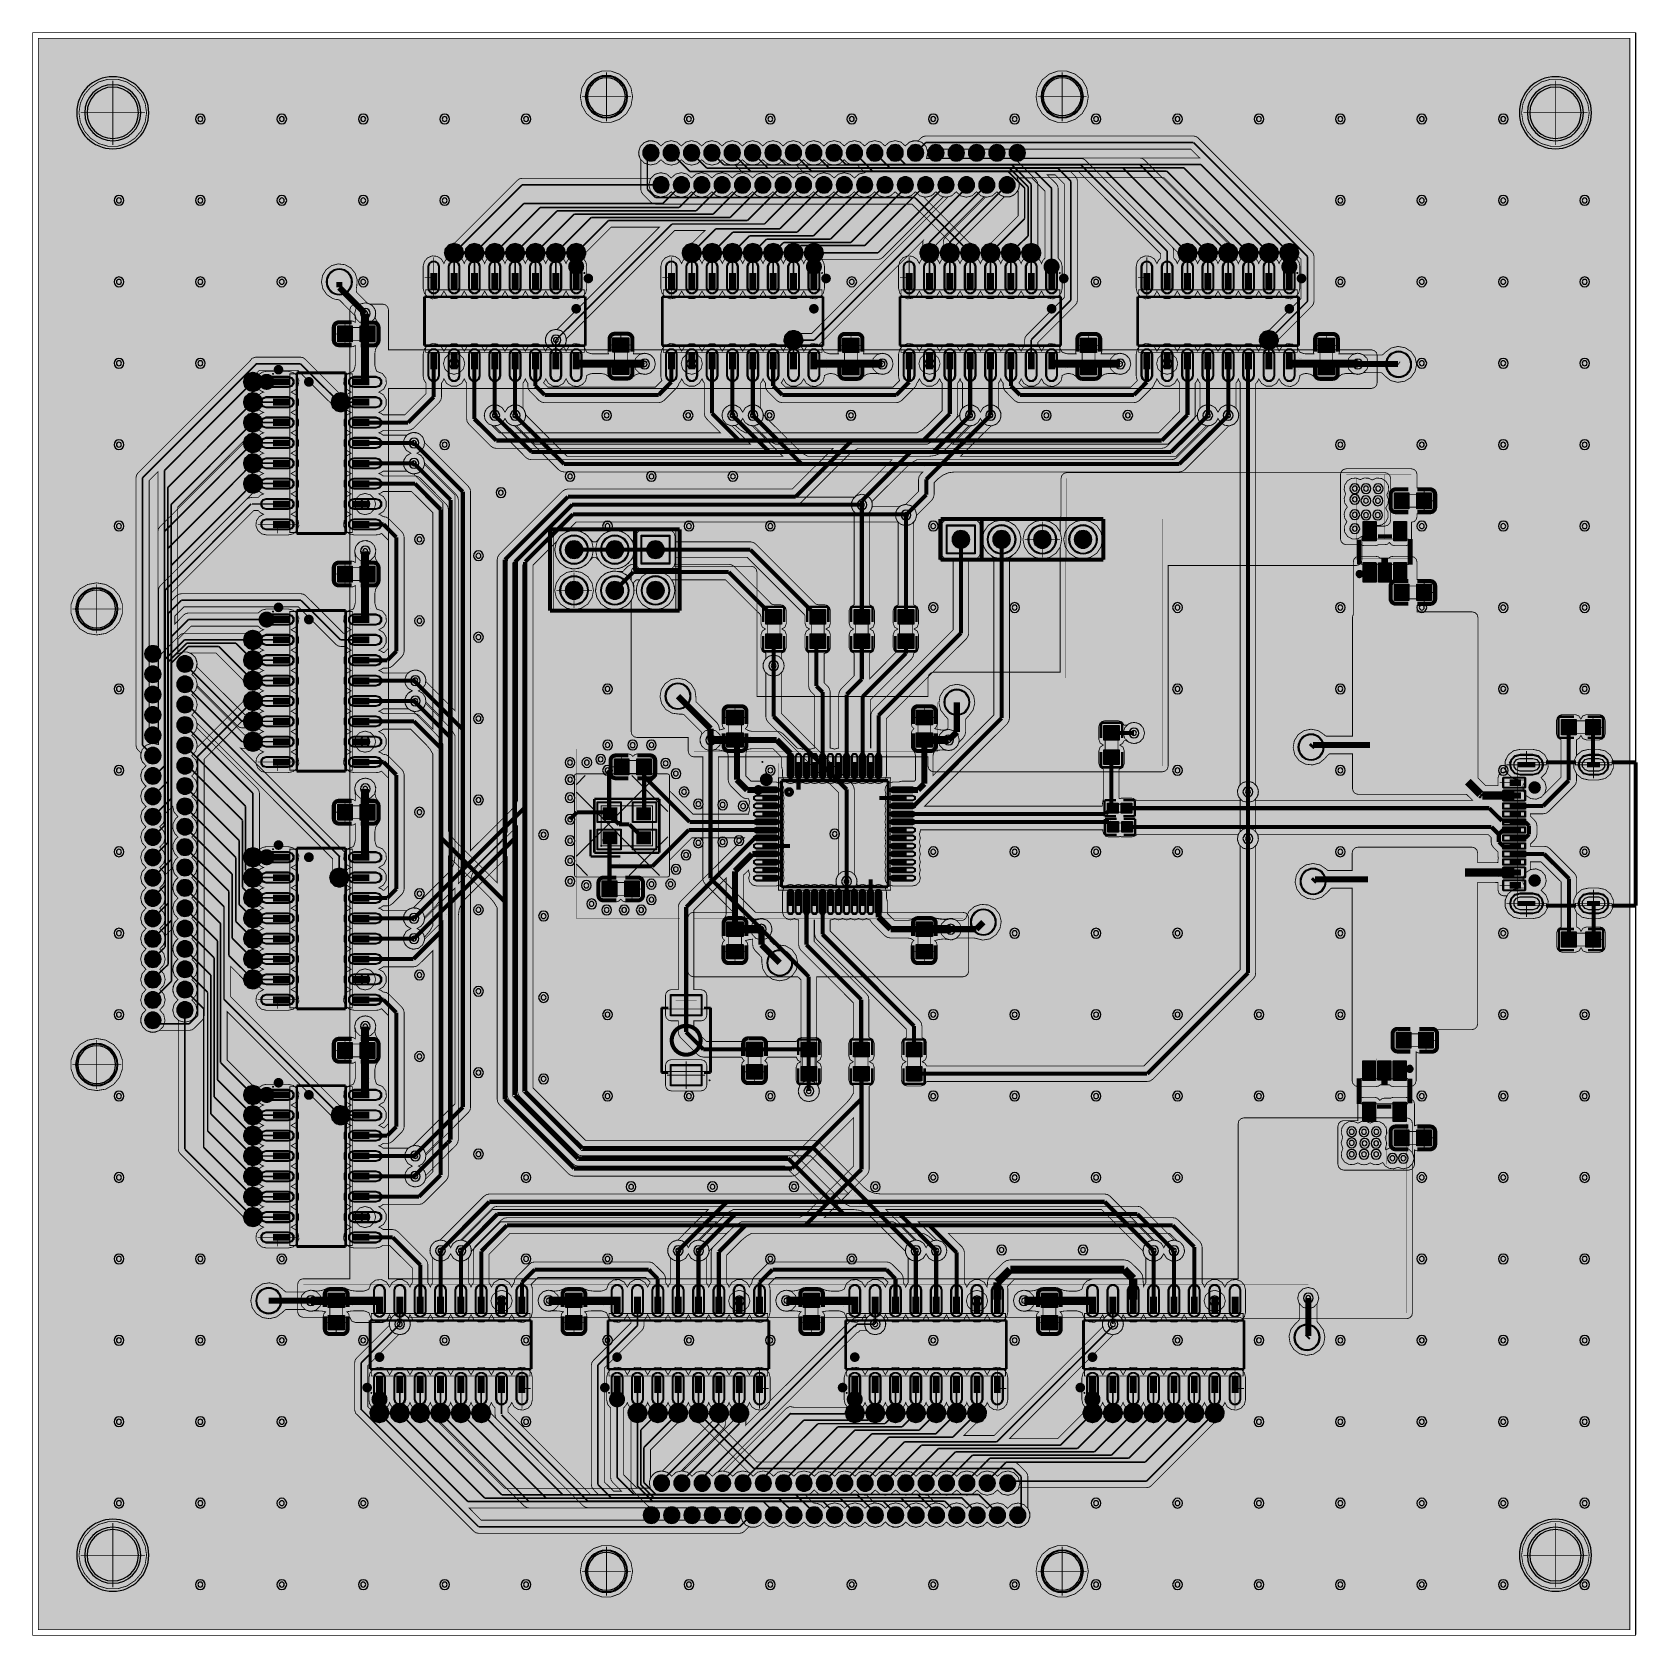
# Model space of a CAD drawing. Header units: millimetres. Extents: x 0 to 100, y -100 to 0.
import ezdxf

# ---------------------------------------------------------------- set-up
doc = ezdxf.new("R2010")
doc.units = ezdxf.units.MM
doc.header["$MEASUREMENT"] = 0
for name, color, linetype, true_color in [('Board-Outline-Layer', 7, 'Continuous', 0xff00ff), ('Bottom-Layer', 7, 'Continuous', 0x0000ff), ('Bottom-Paste-Mask-Layer', 7, 'Continuous', 0x800000), ('Bottom-Solder-Mask-Layer', 7, 'Continuous', 0xaa00ff), ('Component-Marking-Layer', 7, 'Continuous', 0x66ffcc), ('Component-Shape-Layer', 7, 'Continuous', 0x00cccc), ('Document-Layer', 7, 'Continuous', 0xffffff), ('Hole-Layer', 7, 'Continuous', 0x222222), ('Inner1', 7, 'Continuous', 0x999966), ('Inner2', 7, 'Continuous', 0x008000), ('Multi-Layer', 7, 'Continuous', 0xc0c0c0), ('Pin-Floating-Layer', 7, 'Continuous', 0xff99ff), ('Pin-Soldering-Layer', 7, 'Continuous', 0xcc9999), ('Top-Layer', 7, 'Continuous', 0xff0000), ('Top-Paste-Mask-Layer', 7, 'Continuous', 0x808080), ('Top-Silkscreen-Layer', 7, 'Continuous', 0xffcc00), ('Top-Solder-Mask-Layer', 7, 'Continuous', 0x800080)]:
    doc.layers.add(name, color=color, linetype=linetype, true_color=true_color)

msp = doc.modelspace()

# ---------------------------------------------------------------- hatches: boundary and pattern name
at = {"layer": 'Bottom-Layer'}
for points in [[(99.64, -0.36), (99.64, -99.64), (0.36, -99.64), (0.36, -0.36)], [(2.89, -5), (2.98, -5.59), (3.23, -6.14), (3.62, -6.59), (4.12, -6.92), (4.7, -7.09), (5.3, -7.09), (5.88, -6.92), (6.38, -6.59), (6.77, -6.14), (7.02, -5.59), (7.11, -5), (7.02, -4.41), (6.77, -3.86), (6.38, -3.41), (5.88, -3.08), (5.3, -2.91), (4.7, -2.91), (4.12, -3.08), (3.62, -3.41), (3.23, -3.86), (2.98, -4.41)], [(34.17, -4), (34.27, -4.56), (34.55, -5.05), (34.98, -5.41), (35.52, -5.6), (36.08, -5.6), (36.61, -5.41), (37.05, -5.05), (37.33, -4.56), (37.43, -4), (37.33, -3.44), (37.05, -2.95), (36.61, -2.59), (36.08, -2.4), (35.52, -2.4), (34.98, -2.59), (34.55, -2.95), (34.27, -3.44)], [(34.53, -4, 1), (37.07, -4, 1)], [(62.6, -4), (62.7, -4.56), (62.98, -5.05), (63.42, -5.41), (63.95, -5.6), (64.51, -5.6), (65.04, -5.41), (65.48, -5.05), (65.76, -4.56), (65.86, -4), (65.76, -3.44), (65.48, -2.95), (65.04, -2.59), (64.51, -2.4), (63.95, -2.4), (63.42, -2.59), (62.98, -2.95), (62.7, -3.44)], [(62.96, -4, 1), (65.5, -4, 1)], [(92.89, -5), (92.98, -5.59), (93.23, -6.14), (93.62, -6.59), (94.12, -6.92), (94.7, -7.09), (95.3, -7.09), (95.88, -6.92), (96.38, -6.59), (96.77, -6.14), (97.02, -5.59), (97.11, -5), (97.02, -4.41), (96.77, -3.86), (96.38, -3.41), (95.88, -3.08), (95.3, -2.91), (94.7, -2.91), (94.12, -3.08), (93.62, -3.41), (93.23, -3.86), (92.98, -4.41)], [(3.25, -5, 1), (6.75, -5, 1)], [(93.25, -5, 1), (96.75, -5, 1)], [(57.31, -13.14), (57.01, -13.17), (56.76, -13.34), (56.63, -13.61), (56.64, -13.92), (56.79, -14.17), (57.05, -14.33), (57.35, -14.34), (57.62, -14.2), (57.79, -13.95), (57.82, -13.65), (57.88, -13.71), (57.88, -13.78), (58, -14.11), (58.28, -14.31), (58.62, -14.34), (58.92, -14.17), (59.08, -13.87), (59.06, -13.53), (58.85, -13.26), (58.53, -13.14), (58.46, -13.13), (55.58, -10.25), (55.8, -10.26), (56.01, -10.2), (56.2, -10.09), (56.35, -9.93), (56.62, -10.18), (56.98, -10.27), (57.34, -10.18), (57.62, -9.93), (57.89, -10.18), (58.25, -10.27), (58.61, -10.18), (58.89, -9.93), (59.16, -10.18), (59.52, -10.27), (59.88, -10.18), (60.16, -9.93), (60.34, -10.12), (60.57, -10.23), (60.84, -10.26), (61.09, -10.2), (61.31, -10.06), (61.47, -9.85), (61.48, -9.87), (61.48, -11.44), (59.79, -13.13), (59.72, -13.14), (59.4, -13.26), (59.19, -13.53), (59.17, -13.87), (59.33, -14.17), (59.63, -14.34), (59.97, -14.31), (60.25, -14.11), (60.37, -13.78), (60.37, -13.71), (60.43, -13.65), (60.47, -13.98), (60.67, -14.23), (60.97, -14.35), (61.28, -14.3), (61.53, -14.09), (61.64, -13.78), (61.64, -13.71), (61.7, -13.65), (61.73, -13.95), (61.9, -14.2), (62.17, -14.34), (62.47, -14.33), (62.73, -14.17), (62.88, -13.91), (62.89, -13.61), (62.76, -13.34), (62.71, -13.29), (62.71, -9.47), (62.68, -9.31), (62.59, -9.18), (61.38, -7.97), (61.24, -7.88), (61.09, -7.85), (55.76, -7.85), (55.84, -7.47), (55.74, -7.11), (55.47, -6.84), (55.1, -6.74), (54.73, -6.82), (54.44, -7.07), (54.17, -6.83), (53.81, -6.74), (53.45, -6.83), (53.17, -7.07), (52.9, -6.83), (52.54, -6.74), (52.18, -6.83), (51.9, -7.07), (51.63, -6.83), (51.27, -6.74), (50.91, -6.83), (50.63, -7.07), (50.36, -6.83), (50, -6.74), (49.64, -6.83), (49.36, -7.07), (49.09, -6.83), (48.73, -6.74), (48.37, -6.83), (48.09, -7.07), (47.82, -6.83), (47.46, -6.74), (47.1, -6.83), (46.82, -7.07), (46.55, -6.83), (46.19, -6.74), (45.83, -6.83), (45.55, -7.07), (45.28, -6.83), (44.92, -6.74), (44.56, -6.83), (44.28, -7.07), (44.01, -6.83), (43.65, -6.74), (43.29, -6.83), (43.01, -7.07), (42.74, -6.83), (42.38, -6.74), (42.02, -6.83), (41.74, -7.07), (41.47, -6.83), (41.11, -6.74), (40.75, -6.83), (40.47, -7.07), (40.2, -6.83), (39.84, -6.74), (39.48, -6.83), (39.2, -7.07), (38.99, -6.86), (38.71, -6.75), (38.41, -6.75), (38.13, -6.87), (37.93, -7.09), (37.82, -7.37), (37.82, -7.67), (37.94, -7.94), (37.94, -9.78), (37.98, -9.94), (38.06, -10.07), (38.57, -10.58), (38.71, -10.67), (38.86, -10.7), (54.86, -10.7)], [(38.16, -7.5, 1), (38.98, -7.5, 1)], [(39.43, -7.5, 1), (40.25, -7.5, 1)], [(40.7, -7.5, 1), (41.52, -7.5, 1)], [(41.97, -7.5, 1), (42.79, -7.5, 1)], [(43.24, -7.5, 1), (44.06, -7.5, 1)], [(44.51, -7.5, 1), (45.33, -7.5, 1)], [(45.78, -7.5, 1), (46.6, -7.5, 1)], [(47.05, -7.5, 1), (47.87, -7.5, 1)], [(48.32, -7.5, 1), (49.14, -7.5, 1)], [(49.59, -7.5, 1), (50.41, -7.5, 1)], [(50.86, -7.5, 1), (51.68, -7.5, 1)], [(52.13, -7.5, 1), (52.95, -7.5, 1)], [(53.4, -7.5, 1), (54.22, -7.5, 1)], [(54.67, -7.5, 1), (55.49, -7.5, 1)], [(55.94, -7.5, 1), (56.76, -7.5, 1)], [(57.21, -7.5, 1), (58.03, -7.5, 1)], [(58.48, -7.5, 1), (59.3, -7.5, 1)], [(59.75, -7.5, 1), (60.57, -7.5, 1)], [(61.02, -7.5, 1), (61.84, -7.5, 1)], [(38.8, -9.5, 1), (39.61, -9.5, 1)], [(40.07, -9.5, 1), (40.88, -9.5, 1)], [(41.34, -9.5, 1), (42.15, -9.5, 1)], [(42.61, -9.5, 1), (43.42, -9.5, 1)], [(43.88, -9.5, 1), (44.69, -9.5, 1)], [(45.15, -9.5, 1), (45.96, -9.5, 1)], [(46.42, -9.5, 1), (47.23, -9.5, 1)], [(47.69, -9.5, 1), (48.5, -9.5, 1)], [(48.96, -9.5, 1), (49.77, -9.5, 1)], [(50.23, -9.5, 1), (51.04, -9.5, 1)], [(51.5, -9.5, 1), (52.31, -9.5, 1)], [(52.77, -9.5, 1), (53.58, -9.5, 1)], [(54.04, -9.5, 1), (54.85, -9.5, 1)], [(55.31, -9.5, 1), (56.12, -9.5, 1)], [(56.58, -9.5, 1), (57.39, -9.5, 1)], [(57.85, -9.5, 1), (58.66, -9.5, 1)], [(59.12, -9.5, 1), (59.93, -9.5, 1)], [(60.39, -9.5, 1), (61.2, -9.5, 1)], [(25.68, -13.74), (25.77, -14.05), (25.99, -14.27), (26.29, -14.35), (26.6, -14.27), (26.82, -14.05), (26.9, -13.74), (26.82, -13.44), (26.6, -13.22), (26.29, -13.14), (25.99, -13.22), (25.77, -13.44)], [(26.95, -13.74), (27.04, -14.05), (27.26, -14.27), (27.56, -14.35), (27.87, -14.27), (28.09, -14.05), (28.17, -13.74), (28.09, -13.44), (27.87, -13.22), (27.56, -13.14), (27.26, -13.22), (27.04, -13.44)], [(28.22, -13.74), (28.31, -14.05), (28.53, -14.27), (28.83, -14.35), (29.14, -14.27), (29.36, -14.05), (29.44, -13.74), (29.36, -13.44), (29.14, -13.22), (28.83, -13.14), (28.53, -13.22), (28.31, -13.44)], [(29.49, -13.74), (29.58, -14.05), (29.8, -14.27), (30.1, -14.35), (30.41, -14.27), (30.63, -14.05), (30.71, -13.74), (30.63, -13.44), (30.41, -13.22), (30.1, -13.14), (29.8, -13.22), (29.58, -13.44)], [(30.76, -13.74), (30.85, -14.05), (31.07, -14.27), (31.37, -14.35), (31.68, -14.27), (31.9, -14.05), (31.98, -13.74), (31.9, -13.44), (31.68, -13.22), (31.37, -13.14), (31.07, -13.22), (30.85, -13.44)], [(32.03, -13.74), (32.12, -14.05), (32.34, -14.27), (32.64, -14.35), (32.95, -14.27), (33.17, -14.05), (33.25, -13.74), (33.17, -13.44), (32.95, -13.22), (32.64, -13.14), (32.34, -13.22), (32.12, -13.44)], [(33.3, -13.74), (33.39, -14.05), (33.61, -14.27), (33.91, -14.35), (34.22, -14.27), (34.44, -14.05), (34.52, -13.74), (34.44, -13.44), (34.22, -13.22), (33.91, -13.14), (33.61, -13.22), (33.39, -13.44)], [(40.51, -13.74), (40.59, -14.05), (40.82, -14.27), (41.12, -14.35), (41.43, -14.27), (41.65, -14.05), (41.73, -13.74), (41.65, -13.44), (41.43, -13.22), (41.12, -13.14), (40.82, -13.22), (40.59, -13.44)], [(41.78, -13.74), (41.86, -14.05), (42.09, -14.27), (42.39, -14.35), (42.7, -14.27), (42.92, -14.05), (43, -13.74), (42.92, -13.44), (42.7, -13.22), (42.39, -13.14), (42.09, -13.22), (41.86, -13.44)], [(43.05, -13.74), (43.13, -14.05), (43.36, -14.27), (43.66, -14.35), (43.97, -14.27), (44.19, -14.05), (44.27, -13.74), (44.19, -13.44), (43.97, -13.22), (43.66, -13.14), (43.36, -13.22), (43.13, -13.44)], [(44.32, -13.74), (44.4, -14.05), (44.63, -14.27), (44.93, -14.35), (45.24, -14.27), (45.46, -14.05), (45.54, -13.74), (45.46, -13.44), (45.24, -13.22), (44.93, -13.14), (44.63, -13.22), (44.4, -13.44)], [(45.59, -13.74), (45.67, -14.05), (45.9, -14.27), (46.2, -14.35), (46.51, -14.27), (46.73, -14.05), (46.81, -13.74), (46.73, -13.44), (46.51, -13.22), (46.2, -13.14), (45.9, -13.22), (45.67, -13.44)], [(46.86, -13.74), (46.94, -14.05), (47.17, -14.27), (47.47, -14.35), (47.78, -14.27), (48, -14.05), (48.08, -13.74), (48, -13.44), (47.78, -13.22), (47.47, -13.14), (47.17, -13.22), (46.94, -13.44)], [(48.13, -13.74), (48.21, -14.05), (48.44, -14.27), (48.74, -14.35), (49.05, -14.27), (49.27, -14.05), (49.35, -13.74), (49.27, -13.44), (49.05, -13.22), (48.74, -13.14), (48.44, -13.22), (48.21, -13.44)], [(55.34, -13.74), (55.42, -14.05), (55.65, -14.27), (55.95, -14.35), (56.25, -14.27), (56.48, -14.05), (56.56, -13.74), (56.48, -13.44), (56.25, -13.22), (55.95, -13.14), (55.65, -13.22), (55.42, -13.44)], [(71.44, -13.74), (71.52, -14.05), (71.75, -14.27), (72.05, -14.35), (72.35, -14.27), (72.58, -14.05), (72.66, -13.74), (72.58, -13.44), (72.35, -13.22), (72.05, -13.14), (71.75, -13.22), (71.52, -13.44)], [(72.71, -13.74), (72.79, -14.05), (73.02, -14.27), (73.32, -14.35), (73.62, -14.27), (73.85, -14.05), (73.93, -13.74), (73.85, -13.44), (73.62, -13.22), (73.32, -13.14), (73.02, -13.22), (72.79, -13.44)], [(73.98, -13.74), (74.06, -14.05), (74.29, -14.27), (74.59, -14.35), (74.89, -14.27), (75.12, -14.05), (75.2, -13.74), (75.12, -13.44), (74.89, -13.22), (74.59, -13.14), (74.29, -13.22), (74.06, -13.44)], [(75.25, -13.74), (75.33, -14.05), (75.56, -14.27), (75.86, -14.35), (76.16, -14.27), (76.39, -14.05), (76.47, -13.74), (76.39, -13.44), (76.16, -13.22), (75.86, -13.14), (75.56, -13.22), (75.33, -13.44)], [(76.52, -13.74), (76.6, -14.05), (76.83, -14.27), (77.13, -14.35), (77.43, -14.27), (77.66, -14.05), (77.74, -13.74), (77.66, -13.44), (77.43, -13.22), (77.13, -13.14), (76.83, -13.22), (76.6, -13.44)], [(77.79, -13.74), (77.87, -14.05), (78.1, -14.27), (78.4, -14.35), (78.7, -14.27), (78.93, -14.05), (79.01, -13.74), (78.93, -13.44), (78.7, -13.22), (78.4, -13.14), (78.1, -13.22), (77.87, -13.44)], [(20.09, -17.52), (20.18, -17.85), (20.42, -18.09), (20.75, -18.18), (21.08, -18.09), (21.33, -17.85), (21.41, -17.52), (21.33, -17.19), (21.08, -16.94), (20.75, -16.86), (20.42, -16.94), (20.18, -17.19)], [(31.98, -19.18), (32.07, -19.51), (32.31, -19.75), (32.64, -19.84), (32.97, -19.75), (33.22, -19.51), (33.31, -19.18), (33.22, -18.85), (32.97, -18.6), (32.64, -18.51), (32.31, -18.6), (32.07, -18.85)], [(46.86, -19.18), (46.94, -19.48), (47.16, -19.7), (47.46, -19.79), (47.77, -19.7), (47.99, -19.48), (48.07, -19.18), (47.99, -18.87), (47.77, -18.65), (47.46, -18.57), (47.16, -18.65), (46.94, -18.87)], [(76.51, -19.18), (76.6, -19.48), (76.82, -19.7), (77.12, -19.79), (77.43, -19.7), (77.65, -19.48), (77.73, -19.18), (77.65, -18.87), (77.43, -18.65), (77.12, -18.57), (76.82, -18.65), (76.6, -18.87)], [(25.63, -20.65), (25.72, -20.99), (25.96, -21.23), (26.29, -21.32), (26.62, -21.23), (26.87, -20.99), (26.96, -20.65), (26.87, -20.32), (26.62, -20.08), (26.29, -19.99), (25.96, -20.08), (25.72, -20.32)], [(37.52, -20.67), (37.61, -21), (37.85, -21.24), (38.19, -21.33), (38.52, -21.24), (38.76, -21), (38.85, -20.67), (38.76, -20.33), (38.52, -20.09), (38.19, -20), (37.85, -20.09), (37.61, -20.33)], [(40.46, -20.65), (40.55, -20.99), (40.79, -21.23), (41.12, -21.32), (41.45, -21.23), (41.7, -20.99), (41.78, -20.65), (41.7, -20.32), (41.45, -20.08), (41.12, -19.99), (40.79, -20.08), (40.55, -20.32)], [(52.35, -20.67), (52.44, -21), (52.68, -21.24), (53.02, -21.33), (53.35, -21.24), (53.59, -21), (53.68, -20.67), (53.59, -20.33), (53.35, -20.09), (53.02, -20), (52.68, -20.09), (52.44, -20.33)], [(55.29, -20.65), (55.38, -20.99), (55.62, -21.23), (55.95, -21.32), (56.28, -21.23), (56.52, -20.99), (56.61, -20.65), (56.52, -20.32), (56.28, -20.08), (55.95, -19.99), (55.62, -20.08), (55.38, -20.32)], [(67.18, -20.67), (67.27, -21), (67.51, -21.24), (67.84, -21.33), (68.18, -21.24), (68.42, -21), (68.51, -20.67), (68.42, -20.33), (68.18, -20.09), (67.84, -20), (67.51, -20.09), (67.27, -20.33)], [(70.12, -20.65), (70.21, -20.99), (70.45, -21.23), (70.78, -21.32), (71.11, -21.23), (71.35, -20.99), (71.44, -20.65), (71.35, -20.32), (71.11, -20.08), (70.78, -19.99), (70.45, -20.08), (70.21, -20.32)], [(82.01, -20.67), (82.1, -21), (82.34, -21.24), (82.67, -21.33), (83, -21.24), (83.25, -21), (83.34, -20.67), (83.25, -20.33), (83, -20.09), (82.67, -20), (82.34, -20.09), (82.1, -20.33)], [(13.14, -21.79), (13.22, -22.1), (13.44, -22.32), (13.74, -22.4), (14.05, -22.32), (14.27, -22.1), (14.35, -21.79), (14.27, -21.49), (14.05, -21.27), (13.74, -21.18), (13.44, -21.27), (13.22, -21.49)], [(13.14, -23.06), (13.22, -23.37), (13.44, -23.59), (13.74, -23.67), (14.05, -23.59), (14.27, -23.37), (14.35, -23.06), (14.27, -22.76), (14.05, -22.54), (13.74, -22.45), (13.44, -22.54), (13.22, -22.76)], [(18.61, -23.06), (18.69, -23.37), (18.91, -23.59), (19.22, -23.67), (19.52, -23.59), (19.74, -23.37), (19.82, -23.06), (19.74, -22.76), (19.52, -22.54), (19.22, -22.45), (18.91, -22.54), (18.69, -22.76)], [(13.14, -24.33), (13.22, -24.64), (13.44, -24.86), (13.74, -24.94), (14.05, -24.86), (14.27, -24.64), (14.35, -24.33), (14.27, -24.03), (14.05, -23.81), (13.74, -23.72), (13.44, -23.81), (13.22, -24.03)], [(28.17, -23.88), (28.24, -24.18), (28.45, -24.42), (28.74, -24.53), (29.05, -24.5), (29.31, -24.34), (29.47, -24.07), (29.63, -24.34), (29.89, -24.5), (30.2, -24.53), (30.49, -24.42), (30.69, -24.18), (30.77, -23.88), (30.69, -23.57), (30.49, -23.34), (30.2, -23.22), (29.89, -23.25), (29.63, -23.42), (29.47, -23.68), (29.31, -23.42), (29.05, -23.25), (28.74, -23.22), (28.45, -23.34), (28.24, -23.57)], [(43, -23.88), (43.07, -24.18), (43.28, -24.42), (43.56, -24.53), (43.88, -24.5), (44.14, -24.34), (44.3, -24.07), (44.45, -24.34), (44.72, -24.5), (45.03, -24.53), (45.32, -24.42), (45.52, -24.18), (45.59, -23.88), (45.52, -23.57), (45.32, -23.34), (45.03, -23.22), (44.72, -23.25), (44.45, -23.42), (44.3, -23.68), (44.14, -23.42), (43.88, -23.25), (43.56, -23.22), (43.28, -23.34), (43.07, -23.57)], [(57.83, -23.88), (57.9, -24.18), (58.1, -24.42), (58.39, -24.53), (58.7, -24.5), (58.97, -24.34), (59.13, -24.07), (59.28, -24.34), (59.55, -24.5), (59.86, -24.53), (60.15, -24.42), (60.35, -24.18), (60.42, -23.88), (60.35, -23.57), (60.15, -23.34), (59.86, -23.22), (59.55, -23.25), (59.28, -23.42), (59.13, -23.68), (58.97, -23.42), (58.7, -23.25), (58.39, -23.22), (58.1, -23.34), (57.9, -23.57)], [(72.66, -23.88), (72.73, -24.18), (72.93, -24.42), (73.22, -24.53), (73.53, -24.5), (73.8, -24.34), (73.95, -24.07), (74.11, -24.34), (74.38, -24.5), (74.69, -24.53), (74.98, -24.42), (75.18, -24.18), (75.25, -23.88), (75.18, -23.57), (74.98, -23.34), (74.69, -23.22), (74.38, -23.25), (74.11, -23.42), (73.95, -23.68), (73.8, -23.42), (73.53, -23.25), (73.22, -23.22), (72.93, -23.34), (72.73, -23.57)], [(13.14, -25.6), (13.22, -25.91), (13.44, -26.13), (13.74, -26.21), (14.05, -26.13), (14.27, -25.91), (14.35, -25.6), (14.27, -25.3), (14.05, -25.08), (13.74, -24.99), (13.44, -25.08), (13.22, -25.3)], [(23.79, -27.54), (24.09, -27.46), (24.33, -27.26), (24.45, -26.97), (24.42, -26.66), (24.25, -26.4), (23.98, -26.24), (24.25, -26.08), (24.42, -25.82), (24.45, -25.51), (24.33, -25.22), (24.09, -25.01), (23.79, -24.94), (23.49, -25.01), (23.25, -25.22), (23.13, -25.51), (23.16, -25.82), (23.33, -26.08), (23.6, -26.24), (23.33, -26.4), (23.16, -26.66), (23.13, -26.97), (23.25, -27.26), (23.49, -27.46)], [(13.14, -26.87), (13.22, -27.18), (13.44, -27.4), (13.74, -27.48), (14.05, -27.4), (14.27, -27.18), (14.35, -26.87), (14.27, -26.57), (14.05, -26.35), (13.74, -26.26), (13.44, -26.35), (13.22, -26.57)], [(13.14, -28.14), (13.22, -28.45), (13.44, -28.67), (13.74, -28.75), (14.05, -28.67), (14.27, -28.45), (14.35, -28.14), (14.27, -27.84), (14.05, -27.62), (13.74, -27.53), (13.44, -27.62), (13.22, -27.84)], [(81.82, -30.05), (81.86, -30.3), (81.99, -30.51), (81.83, -30.82), (81.85, -31.16), (82.04, -31.44), (82.34, -31.6), (82.68, -31.58), (82.97, -31.4), (83.13, -31.1), (83.12, -30.76), (83.34, -30.74), (83.55, -30.65), (83.85, -30.76), (84.16, -30.72), (84.42, -30.53), (84.56, -30.25), (84.56, -29.94), (84.41, -29.66), (84.56, -29.41), (84.58, -29.12), (84.48, -28.85), (84.6, -28.56), (84.58, -28.25), (84.42, -27.99), (84.16, -27.82), (83.85, -27.79), (83.57, -27.91), (83.33, -27.8), (83.07, -27.79), (82.83, -27.89), (82.56, -27.79), (82.27, -27.82), (82.02, -27.97), (81.86, -28.22), (81.82, -28.51), (81.91, -28.78), (81.82, -29.06), (81.86, -29.35), (82.02, -29.6), (81.88, -29.8)], [(20.08, -29.41), (20.17, -29.74), (20.41, -29.99), (20.74, -30.08), (21.07, -29.99), (21.31, -29.74), (21.4, -29.41), (21.31, -29.08), (21.07, -28.84), (20.74, -28.75), (20.41, -28.84), (20.17, -29.08)], [(51.07, -29.46), (51.16, -29.8), (51.4, -30.04), (51.73, -30.13), (52.06, -30.04), (52.31, -29.8), (52.39, -29.46), (52.31, -29.13), (52.06, -28.89), (51.73, -28.8), (51.4, -28.89), (51.16, -29.13)], [(53.82, -30.1), (53.91, -30.43), (54.15, -30.67), (54.48, -30.76), (54.81, -30.67), (55.06, -30.43), (55.15, -30.1), (55.06, -29.77), (54.81, -29.52), (54.48, -29.44), (54.15, -29.52), (53.91, -29.77)], [(34.99, -32.26), (34.9, -31.8), (34.64, -31.4), (34.24, -31.14), (33.78, -31.05), (33.32, -31.14), (32.93, -31.4), (32.67, -31.8), (32.57, -32.26), (32.67, -32.72), (32.93, -33.11), (33.32, -33.37), (33.78, -33.47), (34.24, -33.37), (34.64, -33.11), (34.9, -32.72)], [(37.53, -32.26), (37.44, -31.8), (37.18, -31.4), (36.78, -31.14), (36.32, -31.05), (35.86, -31.14), (35.47, -31.4), (35.21, -31.8), (35.11, -32.26), (35.21, -32.72), (35.47, -33.11), (35.86, -33.37), (36.32, -33.47), (36.78, -33.37), (37.18, -33.11), (37.44, -32.72)], [(38.01, -31.05), (37.83, -31.1), (37.7, -31.23), (37.65, -31.41), (37.65, -33.11), (37.7, -33.29), (37.83, -33.42), (38.01, -33.47), (39.71, -33.47), (39.89, -33.42), (40.02, -33.29), (40.07, -33.11), (40.07, -31.41), (40.02, -31.23), (39.89, -31.1), (39.71, -31.05)], [(58.76, -32.83), (58.94, -32.78), (59.07, -32.65), (59.12, -32.47), (59.12, -30.77), (59.07, -30.59), (58.94, -30.46), (58.76, -30.41), (57.06, -30.41), (56.88, -30.46), (56.75, -30.59), (56.7, -30.77), (56.7, -32.47), (56.75, -32.65), (56.88, -32.78), (57.06, -32.83)], [(57.06, -32.47), (57.06, -30.77), (58.76, -30.77), (58.76, -32.47)], [(59.24, -31.62), (59.34, -32.09), (59.6, -32.48), (59.99, -32.74), (60.45, -32.83), (60.91, -32.74), (61.31, -32.48), (61.57, -32.09), (61.66, -31.62), (61.57, -31.16), (61.31, -30.77), (60.91, -30.51), (60.45, -30.41), (59.99, -30.51), (59.6, -30.77), (59.34, -31.16)], [(59.6, -31.62, 1), (61.3, -31.62, 1)], [(61.78, -31.62), (61.88, -32.09), (62.14, -32.48), (62.53, -32.74), (62.99, -32.83), (63.45, -32.74), (63.85, -32.48), (64.11, -32.09), (64.2, -31.62), (64.11, -31.16), (63.85, -30.77), (63.45, -30.51), (62.99, -30.41), (62.53, -30.51), (62.14, -30.77), (61.88, -31.16)], [(62.14, -31.62, 1), (63.84, -31.62, 1)], [(64.32, -31.62), (64.42, -32.09), (64.68, -32.48), (65.07, -32.74), (65.53, -32.83), (65.99, -32.74), (66.39, -32.48), (66.65, -32.09), (66.74, -31.62), (66.65, -31.16), (66.39, -30.77), (65.99, -30.51), (65.53, -30.41), (65.07, -30.51), (64.68, -30.77), (64.42, -31.16)], [(64.68, -31.62, 1), (66.38, -31.62, 1)], [(20.09, -32.35), (20.18, -32.68), (20.42, -32.92), (20.75, -33.01), (21.08, -32.92), (21.33, -32.68), (21.41, -32.35), (21.33, -32.02), (21.08, -31.77), (20.75, -31.69), (20.42, -31.77), (20.18, -32.02)], [(32.93, -32.26, 1), (34.63, -32.26, 1)], [(35.47, -32.26, 1), (37.17, -32.26, 1)], [(39.71, -31.41), (39.71, -33.11), (38.01, -33.11), (38.01, -31.41)], [(34.99, -34.8), (34.9, -34.34), (34.64, -33.94), (34.24, -33.68), (33.78, -33.59), (33.32, -33.68), (32.93, -33.94), (32.67, -34.34), (32.57, -34.8), (32.67, -35.26), (32.93, -35.65), (33.32, -35.91), (33.78, -36.01), (34.24, -35.91), (34.64, -35.65), (34.9, -35.26)], [(32.93, -34.8, 1), (34.63, -34.8, 1)], [(37.53, -34.8), (37.44, -34.34), (37.18, -33.94), (36.78, -33.68), (36.32, -33.59), (35.86, -33.68), (35.47, -33.94), (35.21, -34.34), (35.11, -34.8), (35.21, -35.26), (35.47, -35.65), (35.86, -35.91), (36.32, -36.01), (36.78, -35.91), (37.18, -35.65), (37.44, -35.26)], [(35.47, -34.8, 1), (37.17, -34.8, 1)], [(40.07, -34.8), (39.98, -34.34), (39.72, -33.94), (39.32, -33.68), (38.86, -33.59), (38.4, -33.68), (38.01, -33.94), (37.75, -34.34), (37.65, -34.8), (37.75, -35.26), (38.01, -35.65), (38.4, -35.91), (38.86, -36.01), (39.32, -35.91), (39.72, -35.65), (39.98, -35.26)], [(38.01, -34.8, 1), (39.71, -34.8, 1)], [(4, -37.58), (4.56, -37.49), (5.05, -37.2), (5.41, -36.77), (5.6, -36.24), (5.6, -35.67), (5.41, -35.14), (5.05, -34.71), (4.56, -34.43), (4, -34.33), (3.44, -34.43), (2.95, -34.71), (2.59, -35.14), (2.4, -35.67), (2.4, -36.24), (2.59, -36.77), (2.95, -37.2), (3.44, -37.49)], [(2.73, -35.96, 1), (5.27, -35.96, 1)], [(7.07, -50.82), (6.83, -51.1), (6.74, -51.46), (6.83, -51.82), (7.07, -52.09), (6.83, -52.37), (6.74, -52.73), (6.83, -53.09), (7.07, -53.36), (6.83, -53.64), (6.74, -54), (6.83, -54.36), (7.07, -54.63), (6.83, -54.91), (6.74, -55.27), (6.83, -55.63), (7.07, -55.9), (6.83, -56.18), (6.74, -56.54), (6.83, -56.9), (7.08, -57.17), (6.83, -57.44), (6.74, -57.78), (6.81, -58.13), (7.03, -58.41), (7.05, -58.43), (7.07, -58.44), (6.83, -58.72), (6.74, -59.08), (6.83, -59.44), (7.07, -59.71), (6.83, -59.99), (6.74, -60.35), (6.83, -60.71), (7.07, -60.98), (6.86, -61.19), (6.75, -61.47), (6.75, -61.77), (6.87, -62.05), (7.08, -62.26), (7.36, -62.37), (7.66, -62.36), (7.93, -62.25), (9.78, -62.25), (9.94, -62.22), (10.07, -62.13), (10.58, -61.62), (10.67, -61.49), (10.7, -61.33), (10.7, -45.33), (13.14, -42.88), (13.17, -43.18), (13.34, -43.43), (13.61, -43.57), (13.92, -43.56), (14.17, -43.4), (14.33, -43.14), (14.34, -42.84), (14.2, -42.57), (13.95, -42.4), (13.65, -42.37), (13.71, -42.31), (13.78, -42.31), (14.11, -42.19), (14.31, -41.92), (14.34, -41.57), (14.17, -41.27), (13.87, -41.11), (13.53, -41.13), (13.26, -41.34), (13.14, -41.66), (13.13, -41.74), (10.25, -44.62), (10.26, -44.39), (10.21, -44.18), (10.09, -43.99), (9.93, -43.84), (10.18, -43.56), (10.27, -43.2), (10.18, -42.84), (9.93, -42.57), (10.18, -42.29), (10.27, -41.93), (10.18, -41.57), (9.93, -41.3), (10.18, -41.02), (10.27, -40.66), (10.18, -40.3), (9.93, -40.03), (10.18, -39.73), (10.26, -39.35), (10.15, -38.98), (9.86, -38.72), (9.87, -38.71), (11.44, -38.71), (13.13, -40.4), (13.14, -40.47), (13.26, -40.79), (13.53, -41), (13.87, -41.03), (14.17, -40.86), (14.34, -40.56), (14.31, -40.22), (14.11, -39.94), (13.78, -39.82), (13.71, -39.82), (13.65, -39.76), (13.98, -39.72), (14.23, -39.53), (14.35, -39.23), (14.3, -38.91), (14.09, -38.66), (13.78, -38.55), (13.71, -38.55), (13.65, -38.49), (13.95, -38.46), (14.2, -38.29), (14.34, -38.02), (14.33, -37.72), (14.17, -37.46), (13.91, -37.31), (13.61, -37.3), (13.34, -37.43), (13.29, -37.48), (9.47, -37.48), (9.31, -37.51), (9.18, -37.6), (7.97, -38.82), (7.88, -38.95), (7.85, -39.11), (7.85, -44.42), (7.47, -44.34), (7.11, -44.45), (6.84, -44.72), (6.74, -45.09), (6.82, -45.46), (7.07, -45.74), (6.83, -46.02), (6.74, -46.38), (6.83, -46.74), (7.07, -47.01), (6.83, -47.29), (6.74, -47.65), (6.83, -48.01), (7.07, -48.28), (6.83, -48.56), (6.74, -48.92), (6.83, -49.28), (7.07, -49.55), (6.83, -49.83), (6.74, -50.19), (6.83, -50.55)], [(7.09, -38.76, 1), (7.91, -38.76, 1)], [(9.09, -39.39, 1), (9.91, -39.39, 1)], [(45.56, -39.5), (45.65, -39.83), (45.9, -40.07), (46.23, -40.16), (46.56, -40.07), (46.8, -39.83), (46.89, -39.5), (46.8, -39.17), (46.56, -38.92), (46.23, -38.83), (45.9, -38.92), (45.65, -39.17)], [(7.09, -40.03, 1), (7.91, -40.03, 1)], [(23.88, -42.36), (24.18, -42.29), (24.42, -42.09), (24.53, -41.8), (24.5, -41.49), (24.34, -41.22), (24.07, -41.07), (24.34, -40.91), (24.5, -40.65), (24.53, -40.34), (24.42, -40.05), (24.18, -39.84), (23.88, -39.77), (23.57, -39.84), (23.34, -40.05), (23.22, -40.34), (23.25, -40.65), (23.42, -40.91), (23.69, -41.07), (23.42, -41.22), (23.25, -41.49), (23.22, -41.8), (23.34, -42.09), (23.57, -42.29)], [(7.09, -41.3, 1), (7.91, -41.3, 1)], [(9.09, -40.66, 1), (9.91, -40.66, 1)], [(7.09, -42.57, 1), (7.91, -42.57, 1)], [(9.09, -41.93, 1), (9.91, -41.93, 1)], [(9.09, -43.2, 1), (9.91, -43.2, 1)], [(68.04, -43.7), (68.13, -44.03), (68.38, -44.27), (68.71, -44.36), (69.04, -44.27), (69.28, -44.03), (69.37, -43.7), (69.28, -43.37), (69.04, -43.12), (68.71, -43.03), (68.38, -43.12), (68.13, -43.37)], [(7.09, -43.84, 1), (7.91, -43.84, 1)], [(9.09, -44.47, 1), (9.91, -44.47, 1)], [(13.14, -44.24), (13.22, -44.55), (13.44, -44.77), (13.74, -44.85), (14.05, -44.77), (14.27, -44.55), (14.35, -44.24), (14.27, -43.94), (14.05, -43.72), (13.74, -43.63), (13.44, -43.72), (13.22, -43.94)], [(20.08, -44.24), (20.17, -44.57), (20.41, -44.82), (20.74, -44.9), (21.07, -44.82), (21.31, -44.57), (21.4, -44.24), (21.31, -43.91), (21.07, -43.67), (20.74, -43.58), (20.41, -43.67), (20.17, -43.91)], [(41.63, -44.13), (41.72, -44.47), (41.96, -44.71), (42.29, -44.8), (42.62, -44.71), (42.87, -44.47), (42.95, -44.13), (42.87, -43.8), (42.62, -43.56), (42.29, -43.47), (41.96, -43.56), (41.72, -43.8)], [(56.49, -44.13), (56.58, -44.47), (56.82, -44.71), (57.15, -44.8), (57.48, -44.71), (57.72, -44.47), (57.81, -44.13), (57.72, -43.8), (57.48, -43.56), (57.15, -43.47), (56.82, -43.56), (56.58, -43.8)], [(7.09, -45.11, 1), (7.91, -45.11, 1)], [(93.6, -44.72), (92.8, -44.72), (92.38, -44.81), (92.05, -45.08), (91.87, -45.46), (91.87, -45.89), (92.05, -46.27), (92.38, -46.54), (92.8, -46.63), (93.14, -46.63), (92.98, -46.95), (92.99, -47.3), (93.17, -47.6), (93.46, -47.79), (93.81, -47.83), (94.13, -47.69), (94.36, -47.43), (94.43, -47.09), (94.34, -46.75), (94.11, -46.49), (94.4, -46.2), (94.55, -45.82), (94.52, -45.41), (94.33, -45.05), (94, -44.81)], [(93.6, -45.08), (93.9, -45.16), (94.12, -45.38), (94.2, -45.68), (94.12, -45.98), (93.9, -46.2), (93.6, -46.28), (92.8, -46.28), (92.5, -46.2), (92.28, -45.98), (92.2, -45.68), (92.28, -45.38), (92.5, -45.16), (92.8, -45.08)], [(97.08, -46.63), (97.68, -46.63), (98.1, -46.54), (98.43, -46.27), (98.61, -45.89), (98.61, -45.46), (98.43, -45.08), (98.1, -44.81), (97.68, -44.72), (97.08, -44.72), (96.66, -44.81), (96.33, -45.08), (96.15, -45.46), (96.15, -45.89), (96.33, -46.27), (96.66, -46.54)], [(97.68, -45.08), (97.98, -45.16), (98.2, -45.38), (98.28, -45.68), (98.2, -45.98), (97.98, -46.2), (97.68, -46.28), (97.08, -46.28), (96.78, -46.2), (96.56, -45.98), (96.48, -45.68), (96.56, -45.38), (96.78, -45.16), (97.08, -45.08)], [(7.09, -46.38, 1), (7.91, -46.38, 1)], [(9.09, -45.74, 1), (9.91, -45.74, 1)], [(9.09, -47.01, 1), (9.91, -47.01, 1)], [(20.09, -47.18), (20.18, -47.51), (20.42, -47.75), (20.75, -47.84), (21.08, -47.75), (21.33, -47.51), (21.41, -47.18), (21.33, -46.85), (21.08, -46.6), (20.75, -46.51), (20.42, -46.6), (20.18, -46.85)], [(33.92, -46.25), (33.84, -46.28), (33.81, -46.36), (33.81, -52.58), (33.84, -52.65), (33.92, -52.68), (39.62, -52.68), (39.7, -52.65), (39.73, -52.58), (39.73, -46.36), (39.7, -46.28), (39.62, -46.25)], [(75.16, -47.37), (75.24, -47.7), (75.49, -47.95), (75.82, -48.03), (76.15, -47.95), (76.39, -47.7), (76.48, -47.37), (76.39, -47.04), (76.15, -46.8), (75.82, -46.71), (75.49, -46.8), (75.24, -47.04)], [(7.09, -47.65, 1), (7.91, -47.65, 1)], [(9.09, -48.28, 1), (9.91, -48.28, 1)], [(7.09, -48.92, 1), (7.91, -48.92, 1)], [(9.09, -49.55, 1), (9.91, -49.55, 1)], [(7.09, -50.19, 1), (7.91, -50.19, 1)], [(75.16, -50.29), (75.24, -50.62), (75.49, -50.87), (75.82, -50.96), (76.15, -50.87), (76.39, -50.62), (76.48, -50.29), (76.39, -49.96), (76.15, -49.72), (75.82, -49.63), (75.49, -49.72), (75.24, -49.96)], [(7.09, -51.46, 1), (7.91, -51.46, 1)], [(9.09, -50.82, 1), (9.91, -50.82, 1)], [(13.14, -51.45), (13.22, -51.75), (13.44, -51.98), (13.74, -52.06), (14.05, -51.98), (14.27, -51.75), (14.35, -51.45), (14.27, -51.15), (14.05, -50.92), (13.74, -50.84), (13.44, -50.92), (13.22, -51.15)], [(9.09, -52.09, 1), (9.91, -52.09, 1)], [(13.14, -52.72), (13.22, -53.02), (13.44, -53.25), (13.74, -53.33), (14.05, -53.25), (14.27, -53.02), (14.35, -52.72), (14.27, -52.42), (14.05, -52.19), (13.74, -52.11), (13.44, -52.19), (13.22, -52.42)], [(18.52, -52.72), (18.6, -53.02), (18.83, -53.25), (19.13, -53.33), (19.43, -53.25), (19.66, -53.02), (19.74, -52.72), (19.66, -52.42), (19.43, -52.19), (19.13, -52.11), (18.83, -52.19), (18.6, -52.42)], [(92.8, -53.37), (92.38, -53.46), (92.05, -53.73), (91.87, -54.11), (91.87, -54.54), (92.05, -54.92), (92.38, -55.19), (92.8, -55.28), (93.6, -55.28), (94, -55.2), (94.33, -54.95), (94.52, -54.59), (94.55, -54.18), (94.4, -53.8), (94.11, -53.51), (94.34, -53.25), (94.43, -52.92), (94.36, -52.58), (94.13, -52.31), (93.81, -52.18), (93.46, -52.21), (93.17, -52.4), (92.99, -52.7), (92.98, -53.05), (93.14, -53.37)], [(7.09, -52.73, 1), (7.91, -52.73, 1)], [(9.09, -53.36, 1), (9.91, -53.36, 1)], [(50.11, -52.96), (50.2, -53.29), (50.44, -53.53), (50.78, -53.62), (51.11, -53.53), (51.35, -53.29), (51.44, -52.96), (51.35, -52.63), (51.11, -52.38), (50.78, -52.3), (50.44, -52.38), (50.2, -52.63)], [(7.09, -54, 1), (7.91, -54, 1)], [(9.09, -54.63, 1), (9.91, -54.63, 1)], [(13.14, -53.99), (13.22, -54.29), (13.44, -54.52), (13.74, -54.6), (14.05, -54.52), (14.27, -54.29), (14.35, -53.99), (14.27, -53.69), (14.05, -53.46), (13.74, -53.38), (13.44, -53.46), (13.22, -53.69)], [(93.6, -53.73), (93.9, -53.81), (94.12, -54.03), (94.2, -54.33), (94.12, -54.63), (93.9, -54.85), (93.6, -54.93), (92.8, -54.93), (92.5, -54.85), (92.28, -54.63), (92.2, -54.33), (92.28, -54.03), (92.5, -53.81), (92.8, -53.73)], [(97.08, -55.28), (97.68, -55.28), (98.1, -55.19), (98.43, -54.92), (98.61, -54.54), (98.61, -54.11), (98.43, -53.73), (98.1, -53.46), (97.68, -53.37), (97.08, -53.37), (96.66, -53.46), (96.33, -53.73), (96.15, -54.11), (96.15, -54.54), (96.33, -54.92), (96.66, -55.19)], [(97.68, -53.73), (97.98, -53.81), (98.2, -54.03), (98.28, -54.33), (98.2, -54.63), (97.98, -54.85), (97.68, -54.93), (97.08, -54.93), (96.78, -54.85), (96.56, -54.63), (96.48, -54.33), (96.56, -54.03), (96.78, -53.81), (97.08, -53.73)], [(7.09, -55.27, 1), (7.91, -55.27, 1)], [(13.14, -55.26), (13.22, -55.56), (13.44, -55.79), (13.74, -55.87), (14.05, -55.79), (14.27, -55.56), (14.35, -55.26), (14.27, -54.96), (14.05, -54.73), (13.74, -54.65), (13.44, -54.73), (13.22, -54.96)], [(23.79, -57.19), (24.09, -57.12), (24.33, -56.92), (24.45, -56.63), (24.42, -56.32), (24.25, -56.05), (23.98, -55.9), (24.25, -55.74), (24.42, -55.47), (24.45, -55.16), (24.33, -54.87), (24.09, -54.67), (23.79, -54.6), (23.49, -54.67), (23.25, -54.87), (23.13, -55.16), (23.16, -55.47), (23.33, -55.74), (23.6, -55.9), (23.33, -56.05), (23.16, -56.32), (23.13, -56.63), (23.25, -56.92), (23.49, -57.12)], [(7.09, -56.54, 1), (7.91, -56.54, 1)], [(9.09, -55.9, 1), (9.91, -55.9, 1)], [(13.14, -56.53), (13.22, -56.83), (13.44, -57.06), (13.74, -57.14), (14.05, -57.06), (14.27, -56.83), (14.35, -56.53), (14.27, -56.23), (14.05, -56), (13.74, -55.92), (13.44, -56), (13.22, -56.23)], [(44.8, -55.94), (44.89, -56.27), (45.13, -56.52), (45.47, -56.61), (45.8, -56.52), (46.04, -56.27), (46.13, -55.94), (46.04, -55.61), (45.8, -55.37), (45.47, -55.28), (45.13, -55.37), (44.89, -55.61)], [(56.61, -55.94), (56.7, -56.27), (56.95, -56.52), (57.28, -56.61), (57.61, -56.52), (57.85, -56.27), (57.94, -55.94), (57.85, -55.61), (57.61, -55.37), (57.28, -55.28), (56.95, -55.37), (56.7, -55.61)], [(9.09, -57.17, 1), (9.91, -57.17, 1)], [(13.14, -57.8), (13.22, -58.1), (13.44, -58.33), (13.74, -58.41), (14.05, -58.33), (14.27, -58.1), (14.35, -57.8), (14.27, -57.5), (14.05, -57.27), (13.74, -57.19), (13.44, -57.27), (13.22, -57.5)], [(7.09, -57.81, 1), (7.91, -57.81, 1)], [(9.09, -58.44, 1), (9.91, -58.44, 1)], [(7.09, -59.08, 1), (7.91, -59.08, 1)], [(13.14, -59.07), (13.22, -59.37), (13.44, -59.6), (13.74, -59.68), (14.05, -59.6), (14.27, -59.37), (14.35, -59.07), (14.27, -58.77), (14.05, -58.54), (13.74, -58.46), (13.44, -58.54), (13.22, -58.77)], [(20.08, -59.07), (20.17, -59.4), (20.41, -59.65), (20.74, -59.73), (21.07, -59.65), (21.31, -59.4), (21.4, -59.07), (21.31, -58.74), (21.07, -58.5), (20.74, -58.41), (20.41, -58.5), (20.17, -58.74)], [(7.09, -60.35, 1), (7.91, -60.35, 1)], [(9.09, -59.71, 1), (9.91, -59.71, 1)], [(7.09, -61.62, 1), (7.91, -61.62, 1)], [(9.09, -60.98, 1), (9.91, -60.98, 1)], [(20.09, -62.01), (20.18, -62.34), (20.42, -62.58), (20.75, -62.67), (21.08, -62.58), (21.33, -62.34), (21.41, -62.01), (21.33, -61.67), (21.08, -61.43), (20.75, -61.34), (20.42, -61.43), (20.18, -61.67)], [(4, -66.01), (4.56, -65.92), (5.05, -65.63), (5.41, -65.2), (5.6, -64.67), (5.6, -64.1), (5.41, -63.57), (5.05, -63.14), (4.56, -62.86), (4, -62.76), (3.44, -62.86), (2.95, -63.14), (2.59, -63.57), (2.4, -64.1), (2.4, -64.67), (2.59, -65.2), (2.95, -65.63), (3.44, -65.92)], [(2.73, -64.39, 1), (5.27, -64.39, 1)], [(13.14, -66.28), (13.22, -66.58), (13.44, -66.81), (13.74, -66.89), (14.05, -66.81), (14.27, -66.58), (14.35, -66.28), (14.27, -65.98), (14.05, -65.75), (13.74, -65.67), (13.44, -65.75), (13.22, -65.98)], [(47.76, -66.04), (47.85, -66.37), (48.09, -66.61), (48.42, -66.7), (48.75, -66.61), (49, -66.37), (49.09, -66.04), (49, -65.71), (48.75, -65.47), (48.42, -65.38), (48.09, -65.47), (47.85, -65.71)], [(13.14, -67.55), (13.22, -67.85), (13.44, -68.08), (13.74, -68.16), (14.05, -68.08), (14.27, -67.85), (14.35, -67.55), (14.27, -67.25), (14.05, -67.02), (13.74, -66.94), (13.44, -67.02), (13.22, -67.25)], [(18.61, -67.55), (18.69, -67.85), (18.91, -68.08), (19.22, -68.16), (19.52, -68.08), (19.74, -67.85), (19.82, -67.55), (19.74, -67.25), (19.52, -67.02), (19.22, -66.94), (18.91, -67.02), (18.69, -67.25)], [(13.14, -68.82), (13.22, -69.12), (13.44, -69.35), (13.74, -69.43), (14.05, -69.35), (14.27, -69.12), (14.35, -68.82), (14.27, -68.52), (14.05, -68.29), (13.74, -68.21), (13.44, -68.29), (13.22, -68.52)], [(81.84, -70.46), (82.1, -70.61), (82.4, -70.63), (82.68, -70.52), (82.86, -70.61), (83.06, -70.64), (83.26, -70.61), (83.44, -70.52), (83.7, -70.63), (83.98, -70.62), (84.23, -70.5), (84.39, -70.72), (84.63, -70.86), (84.91, -70.89), (85.17, -70.8), (85.51, -70.89), (85.84, -70.81), (86.09, -70.56), (86.18, -70.23), (86.09, -69.9), (85.84, -69.65), (85.51, -69.57), (85.17, -69.66), (84.92, -69.57), (84.66, -69.59), (84.43, -69.71), (84.41, -69.67), (84.39, -69.64), (84.48, -69.29), (84.38, -68.95), (84.49, -68.66), (84.45, -68.36), (84.29, -68.1), (84.03, -67.95), (83.72, -67.93), (83.44, -68.04), (83.2, -67.93), (82.93, -67.93), (82.68, -68.04), (82.4, -67.93), (82.1, -67.95), (81.84, -68.1), (81.68, -68.34), (81.64, -68.64), (81.73, -68.92), (81.63, -69.27), (81.74, -69.62), (81.64, -69.91), (81.67, -70.21)], [(13.14, -70.09), (13.22, -70.39), (13.44, -70.62), (13.74, -70.7), (14.05, -70.62), (14.27, -70.39), (14.35, -70.09), (14.27, -69.79), (14.05, -69.56), (13.74, -69.48), (13.44, -69.56), (13.22, -69.79)], [(23.88, -72.02), (24.18, -71.95), (24.42, -71.75), (24.53, -71.46), (24.5, -71.15), (24.34, -70.88), (24.07, -70.72), (24.34, -70.57), (24.5, -70.3), (24.53, -69.99), (24.42, -69.7), (24.18, -69.5), (23.88, -69.43), (23.57, -69.5), (23.34, -69.7), (23.22, -69.99), (23.25, -70.3), (23.42, -70.57), (23.69, -70.72), (23.42, -70.88), (23.25, -71.15), (23.22, -71.46), (23.34, -71.75), (23.57, -71.95)], [(13.14, -71.36), (13.22, -71.66), (13.44, -71.89), (13.74, -71.97), (14.05, -71.89), (14.27, -71.66), (14.35, -71.36), (14.27, -71.06), (14.05, -70.83), (13.74, -70.75), (13.44, -70.83), (13.22, -71.06)], [(13.14, -72.63), (13.22, -72.93), (13.44, -73.16), (13.74, -73.24), (14.05, -73.16), (14.27, -72.93), (14.35, -72.63), (14.27, -72.33), (14.05, -72.1), (13.74, -72.02), (13.44, -72.1), (13.22, -72.33)], [(13.14, -73.9), (13.22, -74.2), (13.44, -74.43), (13.74, -74.51), (14.05, -74.43), (14.27, -74.2), (14.35, -73.9), (14.27, -73.6), (14.05, -73.37), (13.74, -73.29), (13.44, -73.37), (13.22, -73.6)], [(20.08, -73.9), (20.17, -74.23), (20.41, -74.47), (20.74, -74.56), (21.07, -74.47), (21.31, -74.23), (21.4, -73.9), (21.31, -73.57), (21.07, -73.33), (20.74, -73.24), (20.41, -73.33), (20.17, -73.57)], [(24.78, -76), (24.86, -76.3), (25.06, -76.54), (25.35, -76.65), (25.66, -76.62), (25.92, -76.46), (26.08, -76.19), (26.24, -76.46), (26.5, -76.62), (26.81, -76.65), (27.1, -76.54), (27.31, -76.3), (27.38, -76), (27.31, -75.69), (27.1, -75.46), (26.81, -75.34), (26.5, -75.37), (26.24, -75.54), (26.08, -75.81), (25.92, -75.54), (25.66, -75.37), (25.35, -75.34), (25.06, -75.46), (24.86, -75.69)], [(39.61, -76), (39.68, -76.3), (39.89, -76.54), (40.18, -76.65), (40.49, -76.62), (40.75, -76.46), (40.91, -76.19), (41.07, -76.46), (41.33, -76.62), (41.64, -76.65), (41.93, -76.54), (42.13, -76.3), (42.21, -76), (42.13, -75.69), (41.93, -75.46), (41.64, -75.34), (41.33, -75.37), (41.07, -75.54), (40.91, -75.81), (40.75, -75.54), (40.49, -75.37), (40.18, -75.34), (39.89, -75.46), (39.68, -75.69)], [(54.44, -76), (54.51, -76.3), (54.72, -76.54), (55.01, -76.65), (55.32, -76.62), (55.58, -76.46), (55.74, -76.19), (55.9, -76.46), (56.16, -76.62), (56.47, -76.65), (56.76, -76.54), (56.96, -76.3), (57.04, -76), (56.96, -75.69), (56.76, -75.46), (56.47, -75.34), (56.16, -75.37), (55.9, -75.54), (55.74, -75.81), (55.58, -75.54), (55.32, -75.37), (55.01, -75.34), (54.72, -75.46), (54.51, -75.69)], [(69.27, -76), (69.34, -76.3), (69.55, -76.54), (69.84, -76.65), (70.15, -76.62), (70.41, -76.46), (70.57, -76.19), (70.73, -76.46), (70.99, -76.62), (71.3, -76.65), (71.59, -76.54), (71.79, -76.3), (71.87, -76), (71.79, -75.69), (71.59, -75.46), (71.3, -75.34), (70.99, -75.37), (70.73, -75.54), (70.57, -75.81), (70.41, -75.54), (70.15, -75.37), (69.84, -75.34), (69.55, -75.46), (69.34, -75.69)], [(78.92, -78.95), (79.01, -79.28), (79.25, -79.53), (79.58, -79.62), (79.91, -79.53), (80.15, -79.28), (80.24, -78.95), (80.15, -78.62), (79.91, -78.38), (79.58, -78.29), (79.25, -78.38), (79.01, -78.62)], [(16.7, -79.12), (16.79, -79.45), (17.03, -79.7), (17.36, -79.78), (17.69, -79.7), (17.94, -79.45), (18.03, -79.12), (17.94, -78.79), (17.69, -78.55), (17.36, -78.46), (17.03, -78.55), (16.79, -78.79)], [(28.59, -79.13), (28.68, -79.46), (28.92, -79.71), (29.26, -79.8), (29.59, -79.71), (29.83, -79.46), (29.92, -79.13), (29.83, -78.8), (29.59, -78.56), (29.26, -78.47), (28.92, -78.56), (28.68, -78.8)], [(31.53, -79.12), (31.62, -79.45), (31.86, -79.7), (32.19, -79.78), (32.52, -79.7), (32.77, -79.45), (32.85, -79.12), (32.77, -78.79), (32.52, -78.55), (32.19, -78.46), (31.86, -78.55), (31.62, -78.79)], [(43.42, -79.13), (43.51, -79.46), (43.75, -79.71), (44.08, -79.8), (44.42, -79.71), (44.66, -79.46), (44.75, -79.13), (44.66, -78.8), (44.42, -78.56), (44.08, -78.47), (43.75, -78.56), (43.51, -78.8)], [(46.36, -79.12), (46.45, -79.45), (46.69, -79.7), (47.02, -79.78), (47.35, -79.7), (47.59, -79.45), (47.68, -79.12), (47.59, -78.79), (47.35, -78.55), (47.02, -78.46), (46.69, -78.55), (46.45, -78.79)], [(58.25, -79.13), (58.34, -79.46), (58.58, -79.71), (58.91, -79.8), (59.25, -79.71), (59.49, -79.46), (59.58, -79.13), (59.49, -78.8), (59.25, -78.56), (58.91, -78.47), (58.58, -78.56), (58.34, -78.8)], [(61.19, -79.12), (61.27, -79.45), (61.52, -79.7), (61.85, -79.78), (62.18, -79.7), (62.42, -79.45), (62.51, -79.12), (62.42, -78.79), (62.18, -78.55), (61.85, -78.46), (61.52, -78.55), (61.27, -78.79)], [(73.08, -79.13), (73.17, -79.46), (73.41, -79.71), (73.74, -79.8), (74.07, -79.71), (74.32, -79.46), (74.41, -79.13), (74.32, -78.8), (74.07, -78.56), (73.74, -78.47), (73.41, -78.56), (73.17, -78.8)], [(22.24, -80.58), (22.33, -80.91), (22.57, -81.16), (22.91, -81.24), (23.24, -81.16), (23.48, -80.91), (23.57, -80.58), (23.48, -80.25), (23.24, -80.01), (22.91, -79.92), (22.57, -80.01), (22.33, -80.25)], [(51.9, -80.58), (51.99, -80.91), (52.23, -81.16), (52.56, -81.24), (52.9, -81.16), (53.14, -80.91), (53.23, -80.58), (53.14, -80.25), (52.9, -80.01), (52.56, -79.92), (52.23, -80.01), (51.99, -80.25)], [(66.73, -80.58), (66.82, -80.91), (67.06, -81.16), (67.39, -81.24), (67.72, -81.16), (67.97, -80.91), (68.06, -80.58), (67.97, -80.25), (67.72, -80.01), (67.39, -79.92), (67.06, -80.01), (66.82, -80.25)], [(21.03, -86.13), (21.11, -86.43), (21.33, -86.66), (21.64, -86.74), (21.94, -86.66), (22.16, -86.43), (22.24, -86.13), (22.16, -85.82), (21.94, -85.6), (21.64, -85.52), (21.33, -85.6), (21.11, -85.82)], [(22.3, -86.13), (22.38, -86.43), (22.6, -86.66), (22.91, -86.74), (23.21, -86.66), (23.43, -86.43), (23.51, -86.13), (23.43, -85.82), (23.21, -85.6), (22.91, -85.52), (22.6, -85.6), (22.38, -85.82)], [(23.57, -86.13), (23.65, -86.43), (23.87, -86.66), (24.18, -86.74), (24.48, -86.66), (24.7, -86.43), (24.78, -86.13), (24.7, -85.82), (24.48, -85.6), (24.18, -85.52), (23.87, -85.6), (23.65, -85.82)], [(24.84, -86.13), (24.92, -86.43), (25.14, -86.66), (25.45, -86.74), (25.75, -86.66), (25.97, -86.43), (26.05, -86.13), (25.97, -85.82), (25.75, -85.6), (25.45, -85.52), (25.14, -85.6), (24.92, -85.82)], [(26.11, -86.13), (26.19, -86.43), (26.41, -86.66), (26.72, -86.74), (27.02, -86.66), (27.24, -86.43), (27.32, -86.13), (27.24, -85.82), (27.02, -85.6), (26.72, -85.52), (26.41, -85.6), (26.19, -85.82)], [(27.38, -86.13), (27.46, -86.43), (27.68, -86.66), (27.99, -86.74), (28.29, -86.66), (28.51, -86.43), (28.59, -86.13), (28.51, -85.82), (28.29, -85.6), (27.99, -85.52), (27.68, -85.6), (27.46, -85.82)], [(42.72, -86.73), (43.02, -86.7), (43.27, -86.53), (43.41, -86.26), (43.4, -85.96), (43.24, -85.7), (42.99, -85.54), (42.68, -85.53), (42.41, -85.67), (42.24, -85.92), (42.21, -86.22), (42.16, -86.16), (42.15, -86.09), (42.03, -85.77), (41.76, -85.56), (41.42, -85.53), (41.11, -85.7), (40.95, -86), (40.98, -86.34), (41.18, -86.62), (41.5, -86.74), (41.58, -86.74), (44.65, -89.81), (44.3, -89.74), (43.95, -89.83), (43.68, -90.07), (43.4, -89.82), (43.04, -89.74), (42.68, -89.82), (42.41, -90.07), (42.13, -89.82), (41.77, -89.74), (41.41, -89.82), (41.14, -90.07), (40.86, -89.82), (40.5, -89.74), (40.14, -89.82), (39.87, -90.07), (39.69, -89.88), (39.45, -89.77), (39.19, -89.74), (38.93, -89.8), (38.71, -89.94), (38.55, -90.16), (38.55, -88.43), (40.24, -86.74), (40.31, -86.74), (40.64, -86.62), (40.84, -86.34), (40.87, -86), (40.7, -85.7), (40.4, -85.53), (40.06, -85.56), (39.79, -85.77), (39.67, -86.09), (39.66, -86.16), (39.61, -86.22), (39.57, -85.9), (39.37, -85.64), (39.07, -85.52), (38.75, -85.58), (38.5, -85.78), (38.4, -86.09), (38.39, -86.16), (38.34, -86.22), (38.31, -85.92), (38.13, -85.67), (37.86, -85.53), (37.56, -85.55), (37.3, -85.7), (37.15, -85.96), (37.14, -86.26), (37.28, -86.53), (37.33, -86.58), (37.33, -90.69), (37.36, -90.85), (37.45, -90.98), (38.37, -91.91), (38.5, -92), (38.66, -92.03), (44.35, -92.03), (44.21, -92.3), (44.19, -92.6), (44.29, -92.89), (44.5, -93.12), (44.78, -93.24), (45.08, -93.25), (45.37, -93.14), (45.58, -92.93), (45.86, -93.17), (46.22, -93.26), (46.58, -93.17), (46.85, -92.93), (47.13, -93.17), (47.49, -93.26), (47.85, -93.17), (48.12, -92.93), (48.4, -93.17), (48.76, -93.26), (49.12, -93.17), (49.39, -92.93), (49.67, -93.17), (50.03, -93.26), (50.39, -93.17), (50.66, -92.93), (50.94, -93.17), (51.3, -93.26), (51.66, -93.17), (51.93, -92.93), (52.21, -93.17), (52.57, -93.26), (52.93, -93.17), (53.2, -92.93), (53.48, -93.17), (53.84, -93.26), (54.2, -93.17), (54.47, -92.93), (54.75, -93.17), (55.11, -93.26), (55.47, -93.17), (55.74, -92.93), (56.02, -93.17), (56.38, -93.26), (56.74, -93.17), (57.01, -92.93), (57.29, -93.17), (57.65, -93.26), (58.01, -93.17), (58.28, -92.93), (58.56, -93.17), (58.92, -93.26), (59.28, -93.17), (59.55, -92.93), (59.83, -93.17), (60.19, -93.26), (60.55, -93.17), (60.82, -92.93), (61.04, -93.14), (61.31, -93.25), (61.61, -93.25), (61.89, -93.13), (62.1, -92.92), (62.21, -92.64), (62.21, -92.34), (62.09, -92.07), (62.09, -90.09), (62.06, -89.94), (61.97, -89.8), (61.46, -89.3), (61.33, -89.21), (61.17, -89.18), (45.17, -89.18)], [(43.48, -86.13), (43.56, -86.43), (43.78, -86.66), (44.08, -86.74), (44.39, -86.66), (44.61, -86.43), (44.69, -86.13), (44.61, -85.82), (44.39, -85.6), (44.08, -85.52), (43.78, -85.6), (43.56, -85.82)], [(50.69, -86.13), (50.77, -86.43), (50.99, -86.66), (51.29, -86.74), (51.6, -86.66), (51.82, -86.43), (51.9, -86.13), (51.82, -85.82), (51.6, -85.6), (51.29, -85.52), (50.99, -85.6), (50.77, -85.82)], [(51.96, -86.13), (52.04, -86.43), (52.26, -86.66), (52.56, -86.74), (52.87, -86.66), (53.09, -86.43), (53.17, -86.13), (53.09, -85.82), (52.87, -85.6), (52.56, -85.52), (52.26, -85.6), (52.04, -85.82)], [(53.23, -86.13), (53.31, -86.43), (53.53, -86.66), (53.83, -86.74), (54.14, -86.66), (54.36, -86.43), (54.44, -86.13), (54.36, -85.82), (54.14, -85.6), (53.83, -85.52), (53.53, -85.6), (53.31, -85.82)], [(54.5, -86.13), (54.58, -86.43), (54.8, -86.66), (55.1, -86.74), (55.41, -86.66), (55.63, -86.43), (55.71, -86.13), (55.63, -85.82), (55.41, -85.6), (55.1, -85.52), (54.8, -85.6), (54.58, -85.82)], [(55.77, -86.13), (55.85, -86.43), (56.07, -86.66), (56.37, -86.74), (56.68, -86.66), (56.9, -86.43), (56.98, -86.13), (56.9, -85.82), (56.68, -85.6), (56.37, -85.52), (56.07, -85.6), (55.85, -85.82)], [(57.04, -86.13), (57.12, -86.43), (57.34, -86.66), (57.64, -86.74), (57.95, -86.66), (58.17, -86.43), (58.25, -86.13), (58.17, -85.82), (57.95, -85.6), (57.64, -85.52), (57.34, -85.6), (57.12, -85.82)], [(58.31, -86.13), (58.39, -86.43), (58.61, -86.66), (58.91, -86.74), (59.22, -86.66), (59.44, -86.43), (59.52, -86.13), (59.44, -85.82), (59.22, -85.6), (58.91, -85.52), (58.61, -85.6), (58.39, -85.82)], [(65.51, -86.13), (65.6, -86.43), (65.82, -86.66), (66.12, -86.74), (66.43, -86.66), (66.65, -86.43), (66.73, -86.13), (66.65, -85.82), (66.43, -85.6), (66.12, -85.52), (65.82, -85.6), (65.6, -85.82)], [(66.78, -86.13), (66.87, -86.43), (67.09, -86.66), (67.39, -86.74), (67.7, -86.66), (67.92, -86.43), (68, -86.13), (67.92, -85.82), (67.7, -85.6), (67.39, -85.52), (67.09, -85.6), (66.87, -85.82)], [(68.05, -86.13), (68.14, -86.43), (68.36, -86.66), (68.66, -86.74), (68.97, -86.66), (69.19, -86.43), (69.27, -86.13), (69.19, -85.82), (68.97, -85.6), (68.66, -85.52), (68.36, -85.6), (68.14, -85.82)], [(69.32, -86.13), (69.41, -86.43), (69.63, -86.66), (69.93, -86.74), (70.24, -86.66), (70.46, -86.43), (70.54, -86.13), (70.46, -85.82), (70.24, -85.6), (69.93, -85.52), (69.63, -85.6), (69.41, -85.82)], [(70.59, -86.13), (70.68, -86.43), (70.9, -86.66), (71.2, -86.74), (71.51, -86.66), (71.73, -86.43), (71.81, -86.13), (71.73, -85.82), (71.51, -85.6), (71.2, -85.52), (70.9, -85.6), (70.68, -85.82)], [(71.86, -86.13), (71.95, -86.43), (72.17, -86.66), (72.47, -86.74), (72.78, -86.66), (73, -86.43), (73.08, -86.13), (73, -85.82), (72.78, -85.6), (72.47, -85.52), (72.17, -85.6), (71.95, -85.82)], [(73.13, -86.13), (73.22, -86.43), (73.44, -86.66), (73.74, -86.74), (74.05, -86.66), (74.27, -86.43), (74.35, -86.13), (74.27, -85.82), (74.05, -85.6), (73.74, -85.52), (73.44, -85.6), (73.22, -85.82)], [(38.83, -90.5, 1), (39.64, -90.5, 1)], [(40.1, -90.5, 1), (40.91, -90.5, 1)], [(41.37, -90.5, 1), (42.18, -90.5, 1)], [(42.64, -90.5, 1), (43.45, -90.5, 1)], [(43.91, -90.5, 1), (44.72, -90.5, 1)], [(45.18, -90.5, 1), (45.99, -90.5, 1)], [(46.45, -90.5, 1), (47.26, -90.5, 1)], [(47.72, -90.5, 1), (48.53, -90.5, 1)], [(48.99, -90.5, 1), (49.8, -90.5, 1)], [(50.26, -90.5, 1), (51.07, -90.5, 1)], [(51.53, -90.5, 1), (52.34, -90.5, 1)], [(52.8, -90.5, 1), (53.61, -90.5, 1)], [(54.07, -90.5, 1), (54.88, -90.5, 1)], [(55.34, -90.5, 1), (56.15, -90.5, 1)], [(56.61, -90.5, 1), (57.42, -90.5, 1)], [(57.88, -90.5, 1), (58.69, -90.5, 1)], [(59.15, -90.5, 1), (59.96, -90.5, 1)], [(60.42, -90.5, 1), (61.23, -90.5, 1)], [(38.19, -92.5, 1), (39.01, -92.5, 1)], [(39.46, -92.5, 1), (40.28, -92.5, 1)], [(40.73, -92.5, 1), (41.55, -92.5, 1)], [(42, -92.5, 1), (42.82, -92.5, 1)], [(43.27, -92.5, 1), (44.09, -92.5, 1)], [(44.54, -92.5, 1), (45.36, -92.5, 1)], [(45.81, -92.5, 1), (46.63, -92.5, 1)], [(47.08, -92.5, 1), (47.9, -92.5, 1)], [(48.35, -92.5, 1), (49.17, -92.5, 1)], [(49.62, -92.5, 1), (50.44, -92.5, 1)], [(50.89, -92.5, 1), (51.71, -92.5, 1)], [(52.16, -92.5, 1), (52.98, -92.5, 1)], [(53.43, -92.5, 1), (54.25, -92.5, 1)], [(54.7, -92.5, 1), (55.52, -92.5, 1)], [(55.97, -92.5, 1), (56.79, -92.5, 1)], [(57.24, -92.5, 1), (58.06, -92.5, 1)], [(58.51, -92.5, 1), (59.33, -92.5, 1)], [(59.78, -92.5, 1), (60.6, -92.5, 1)], [(61.05, -92.5, 1), (61.87, -92.5, 1)], [(2.89, -95), (2.98, -95.59), (3.23, -96.14), (3.62, -96.59), (4.12, -96.92), (4.7, -97.09), (5.3, -97.09), (5.88, -96.92), (6.38, -96.59), (6.77, -96.14), (7.02, -95.59), (7.11, -95), (7.02, -94.41), (6.77, -93.86), (6.38, -93.41), (5.88, -93.08), (5.3, -92.91), (4.7, -92.91), (4.12, -93.08), (3.62, -93.41), (3.23, -93.86), (2.98, -94.41)], [(3.25, -95, 1), (6.75, -95, 1)], [(92.89, -95), (92.98, -95.59), (93.23, -96.14), (93.62, -96.59), (94.12, -96.92), (94.7, -97.09), (95.3, -97.09), (95.88, -96.92), (96.38, -96.59), (96.77, -96.14), (97.02, -95.59), (97.11, -95), (97.02, -94.41), (96.77, -93.86), (96.38, -93.41), (95.88, -93.08), (95.3, -92.91), (94.7, -92.91), (94.12, -93.08), (93.62, -93.41), (93.23, -93.86), (92.98, -94.41)], [(93.25, -95, 1), (96.75, -95, 1)], [(34.17, -96), (34.27, -96.56), (34.55, -97.05), (34.98, -97.41), (35.52, -97.6), (36.08, -97.6), (36.61, -97.41), (37.05, -97.05), (37.33, -96.56), (37.43, -96), (37.33, -95.44), (37.05, -94.95), (36.61, -94.59), (36.08, -94.4), (35.52, -94.4), (34.98, -94.59), (34.55, -94.95), (34.27, -95.44)], [(62.6, -96), (62.7, -96.56), (62.98, -97.05), (63.42, -97.41), (63.95, -97.6), (64.51, -97.6), (65.04, -97.41), (65.48, -97.05), (65.76, -96.56), (65.86, -96), (65.76, -95.44), (65.48, -94.95), (65.04, -94.59), (64.51, -94.4), (63.95, -94.4), (63.42, -94.59), (62.98, -94.95), (62.7, -95.44)], [(34.53, -96, 1), (37.07, -96, 1)], [(62.96, -96, 1), (65.5, -96, 1)]]:
    msp.add_hatch(color=256, dxfattribs=at).paths.add_polyline_path(points)
at = {"layer": 'Bottom-Paste-Mask-Layer'}
for points in [[(34.53, -4, 1), (37.07, -4, 1)], [(62.96, -4, 1), (65.5, -4, 1)], [(3.25, -5, 1), (6.75, -5, 1)], [(93.25, -5, 1), (96.75, -5, 1)], [(38.16, -7.5, 1), (38.98, -7.5, 1)], [(39.43, -7.5, 1), (40.25, -7.5, 1)], [(40.7, -7.5, 1), (41.52, -7.5, 1)], [(41.97, -7.5, 1), (42.79, -7.5, 1)], [(43.24, -7.5, 1), (44.06, -7.5, 1)], [(44.51, -7.5, 1), (45.33, -7.5, 1)], [(45.78, -7.5, 1), (46.6, -7.5, 1)], [(47.05, -7.5, 1), (47.87, -7.5, 1)], [(48.32, -7.5, 1), (49.14, -7.5, 1)], [(49.59, -7.5, 1), (50.41, -7.5, 1)], [(50.86, -7.5, 1), (51.68, -7.5, 1)], [(52.13, -7.5, 1), (52.95, -7.5, 1)], [(53.4, -7.5, 1), (54.22, -7.5, 1)], [(54.67, -7.5, 1), (55.49, -7.5, 1)], [(55.94, -7.5, 1), (56.76, -7.5, 1)], [(57.21, -7.5, 1), (58.03, -7.5, 1)], [(58.48, -7.5, 1), (59.3, -7.5, 1)], [(59.75, -7.5, 1), (60.57, -7.5, 1)], [(61.02, -7.5, 1), (61.84, -7.5, 1)], [(38.8, -9.5, 1), (39.61, -9.5, 1)], [(40.07, -9.5, 1), (40.88, -9.5, 1)], [(41.34, -9.5, 1), (42.15, -9.5, 1)], [(42.61, -9.5, 1), (43.42, -9.5, 1)], [(43.88, -9.5, 1), (44.69, -9.5, 1)], [(45.15, -9.5, 1), (45.96, -9.5, 1)], [(46.42, -9.5, 1), (47.23, -9.5, 1)], [(47.69, -9.5, 1), (48.5, -9.5, 1)], [(48.96, -9.5, 1), (49.77, -9.5, 1)], [(50.23, -9.5, 1), (51.04, -9.5, 1)], [(51.5, -9.5, 1), (52.31, -9.5, 1)], [(52.77, -9.5, 1), (53.58, -9.5, 1)], [(54.04, -9.5, 1), (54.85, -9.5, 1)], [(55.31, -9.5, 1), (56.12, -9.5, 1)], [(56.58, -9.5, 1), (57.39, -9.5, 1)], [(57.85, -9.5, 1), (58.66, -9.5, 1)], [(59.12, -9.5, 1), (59.93, -9.5, 1)], [(60.39, -9.5, 1), (61.2, -9.5, 1)], [(57.06, -32.47), (57.06, -30.77), (58.76, -30.77), (58.76, -32.47)], [(59.6, -31.62, 1), (61.3, -31.62, 1)], [(62.14, -31.62, 1), (63.84, -31.62, 1)], [(64.68, -31.62, 1), (66.38, -31.62, 1)], [(32.93, -32.26, 1), (34.63, -32.26, 1)], [(35.47, -32.26, 1), (37.17, -32.26, 1)], [(39.71, -31.41), (39.71, -33.11), (38.01, -33.11), (38.01, -31.41)], [(32.93, -34.8, 1), (34.63, -34.8, 1)], [(35.47, -34.8, 1), (37.17, -34.8, 1)], [(38.01, -34.8, 1), (39.71, -34.8, 1)], [(2.73, -35.96, 1), (5.27, -35.96, 1)], [(7.09, -38.76, 1), (7.91, -38.76, 1)], [(9.09, -39.39, 1), (9.91, -39.39, 1)], [(7.09, -40.03, 1), (7.91, -40.03, 1)], [(7.09, -41.3, 1), (7.91, -41.3, 1)], [(9.09, -40.66, 1), (9.91, -40.66, 1)], [(7.09, -42.57, 1), (7.91, -42.57, 1)], [(9.09, -41.93, 1), (9.91, -41.93, 1)], [(9.09, -43.2, 1), (9.91, -43.2, 1)], [(7.09, -43.84, 1), (7.91, -43.84, 1)], [(9.09, -44.47, 1), (9.91, -44.47, 1)], [(7.09, -45.11, 1), (7.91, -45.11, 1)], [(93.6, -45.08), (93.9, -45.16), (94.12, -45.38), (94.2, -45.68), (94.12, -45.98), (93.9, -46.2), (93.6, -46.28), (92.8, -46.28), (92.5, -46.2), (92.28, -45.98), (92.2, -45.68), (92.28, -45.38), (92.5, -45.16), (92.8, -45.08)], [(97.68, -45.08), (97.98, -45.16), (98.2, -45.38), (98.28, -45.68), (98.2, -45.98), (97.98, -46.2), (97.68, -46.28), (97.08, -46.28), (96.78, -46.2), (96.56, -45.98), (96.48, -45.68), (96.56, -45.38), (96.78, -45.16), (97.08, -45.08)], [(7.09, -46.38, 1), (7.91, -46.38, 1)], [(9.09, -45.74, 1), (9.91, -45.74, 1)], [(9.09, -47.01, 1), (9.91, -47.01, 1)], [(7.09, -47.65, 1), (7.91, -47.65, 1)], [(9.09, -48.28, 1), (9.91, -48.28, 1)], [(7.09, -48.92, 1), (7.91, -48.92, 1)], [(9.09, -49.55, 1), (9.91, -49.55, 1)], [(7.09, -50.19, 1), (7.91, -50.19, 1)], [(7.09, -51.46, 1), (7.91, -51.46, 1)], [(9.09, -50.82, 1), (9.91, -50.82, 1)], [(9.09, -52.09, 1), (9.91, -52.09, 1)], [(7.09, -52.73, 1), (7.91, -52.73, 1)], [(9.09, -53.36, 1), (9.91, -53.36, 1)], [(7.09, -54, 1), (7.91, -54, 1)], [(9.09, -54.63, 1), (9.91, -54.63, 1)], [(93.6, -53.73), (93.9, -53.81), (94.12, -54.03), (94.2, -54.33), (94.12, -54.63), (93.9, -54.85), (93.6, -54.93), (92.8, -54.93), (92.5, -54.85), (92.28, -54.63), (92.2, -54.33), (92.28, -54.03), (92.5, -53.81), (92.8, -53.73)], [(97.68, -53.73), (97.98, -53.81), (98.2, -54.03), (98.28, -54.33), (98.2, -54.63), (97.98, -54.85), (97.68, -54.93), (97.08, -54.93), (96.78, -54.85), (96.56, -54.63), (96.48, -54.33), (96.56, -54.03), (96.78, -53.81), (97.08, -53.73)], [(7.09, -55.27, 1), (7.91, -55.27, 1)], [(7.09, -56.54, 1), (7.91, -56.54, 1)], [(9.09, -55.9, 1), (9.91, -55.9, 1)], [(9.09, -57.17, 1), (9.91, -57.17, 1)], [(7.09, -57.81, 1), (7.91, -57.81, 1)], [(9.09, -58.44, 1), (9.91, -58.44, 1)], [(7.09, -59.08, 1), (7.91, -59.08, 1)], [(7.09, -60.35, 1), (7.91, -60.35, 1)], [(9.09, -59.71, 1), (9.91, -59.71, 1)], [(7.09, -61.62, 1), (7.91, -61.62, 1)], [(9.09, -60.98, 1), (9.91, -60.98, 1)], [(2.73, -64.39, 1), (5.27, -64.39, 1)], [(38.83, -90.5, 1), (39.64, -90.5, 1)], [(40.1, -90.5, 1), (40.91, -90.5, 1)], [(41.37, -90.5, 1), (42.18, -90.5, 1)], [(42.64, -90.5, 1), (43.45, -90.5, 1)], [(43.91, -90.5, 1), (44.72, -90.5, 1)], [(45.18, -90.5, 1), (45.99, -90.5, 1)], [(46.45, -90.5, 1), (47.26, -90.5, 1)], [(47.72, -90.5, 1), (48.53, -90.5, 1)], [(48.99, -90.5, 1), (49.8, -90.5, 1)], [(50.26, -90.5, 1), (51.07, -90.5, 1)], [(51.53, -90.5, 1), (52.34, -90.5, 1)], [(52.8, -90.5, 1), (53.61, -90.5, 1)], [(54.07, -90.5, 1), (54.88, -90.5, 1)], [(55.34, -90.5, 1), (56.15, -90.5, 1)], [(56.61, -90.5, 1), (57.42, -90.5, 1)], [(57.88, -90.5, 1), (58.69, -90.5, 1)], [(59.15, -90.5, 1), (59.96, -90.5, 1)], [(60.42, -90.5, 1), (61.23, -90.5, 1)], [(38.19, -92.5, 1), (39.01, -92.5, 1)], [(39.46, -92.5, 1), (40.28, -92.5, 1)], [(40.73, -92.5, 1), (41.55, -92.5, 1)], [(42, -92.5, 1), (42.82, -92.5, 1)], [(43.27, -92.5, 1), (44.09, -92.5, 1)], [(44.54, -92.5, 1), (45.36, -92.5, 1)], [(45.81, -92.5, 1), (46.63, -92.5, 1)], [(47.08, -92.5, 1), (47.9, -92.5, 1)], [(48.35, -92.5, 1), (49.17, -92.5, 1)], [(49.62, -92.5, 1), (50.44, -92.5, 1)], [(50.89, -92.5, 1), (51.71, -92.5, 1)], [(52.16, -92.5, 1), (52.98, -92.5, 1)], [(53.43, -92.5, 1), (54.25, -92.5, 1)], [(54.7, -92.5, 1), (55.52, -92.5, 1)], [(55.97, -92.5, 1), (56.79, -92.5, 1)], [(57.24, -92.5, 1), (58.06, -92.5, 1)], [(58.51, -92.5, 1), (59.33, -92.5, 1)], [(59.78, -92.5, 1), (60.6, -92.5, 1)], [(61.05, -92.5, 1), (61.87, -92.5, 1)], [(3.25, -95, 1), (6.75, -95, 1)], [(93.25, -95, 1), (96.75, -95, 1)], [(34.53, -96, 1), (37.07, -96, 1)], [(62.96, -96, 1), (65.5, -96, 1)]]:
    msp.add_hatch(color=256, dxfattribs=at).paths.add_polyline_path(points)
at = {"layer": 'Bottom-Solder-Mask-Layer'}
for points in [[(2.75, -5, 1), (7.25, -5, 1)], [(34.48, -4, 1), (37.12, -4, 1)], [(62.91, -4, 1), (65.55, -4, 1)], [(92.75, -5, 1), (97.25, -5, 1)], [(38.06, -7.5, 1), (39.08, -7.5, 1)], [(39.33, -7.5, 1), (40.35, -7.5, 1)], [(40.6, -7.5, 1), (41.62, -7.5, 1)], [(41.87, -7.5, 1), (42.89, -7.5, 1)], [(43.14, -7.5, 1), (44.16, -7.5, 1)], [(44.41, -7.5, 1), (45.43, -7.5, 1)], [(45.68, -7.5, 1), (46.7, -7.5, 1)], [(46.95, -7.5, 1), (47.97, -7.5, 1)], [(48.22, -7.5, 1), (49.24, -7.5, 1)], [(49.49, -7.5, 1), (50.51, -7.5, 1)], [(50.76, -7.5, 1), (51.78, -7.5, 1)], [(52.03, -7.5, 1), (53.05, -7.5, 1)], [(53.3, -7.5, 1), (54.32, -7.5, 1)], [(54.57, -7.5, 1), (55.59, -7.5, 1)], [(55.84, -7.5, 1), (56.86, -7.5, 1)], [(57.11, -7.5, 1), (58.13, -7.5, 1)], [(58.38, -7.5, 1), (59.4, -7.5, 1)], [(59.65, -7.5, 1), (60.67, -7.5, 1)], [(60.92, -7.5, 1), (61.94, -7.5, 1)], [(38.7, -9.5, 1), (39.71, -9.5, 1)], [(39.97, -9.5, 1), (40.98, -9.5, 1)], [(41.24, -9.5, 1), (42.25, -9.5, 1)], [(42.51, -9.5, 1), (43.52, -9.5, 1)], [(43.78, -9.5, 1), (44.79, -9.5, 1)], [(45.05, -9.5, 1), (46.06, -9.5, 1)], [(46.32, -9.5, 1), (47.33, -9.5, 1)], [(47.59, -9.5, 1), (48.6, -9.5, 1)], [(48.86, -9.5, 1), (49.87, -9.5, 1)], [(50.13, -9.5, 1), (51.14, -9.5, 1)], [(51.4, -9.5, 1), (52.41, -9.5, 1)], [(52.67, -9.5, 1), (53.68, -9.5, 1)], [(53.94, -9.5, 1), (54.95, -9.5, 1)], [(55.21, -9.5, 1), (56.22, -9.5, 1)], [(56.48, -9.5, 1), (57.49, -9.5, 1)], [(57.75, -9.5, 1), (58.76, -9.5, 1)], [(59.02, -9.5, 1), (60.03, -9.5, 1)], [(60.29, -9.5, 1), (61.3, -9.5, 1)], [(57.01, -32.52), (57.01, -30.72), (58.81, -30.72), (58.81, -32.52)], [(59.55, -31.62, 1), (61.35, -31.62, 1)], [(62.09, -31.62, 1), (63.89, -31.62, 1)], [(64.63, -31.62, 1), (66.43, -31.62, 1)], [(32.88, -32.26, 1), (34.68, -32.26, 1)], [(35.42, -32.26, 1), (37.22, -32.26, 1)], [(39.76, -31.36), (39.76, -33.16), (37.96, -33.16), (37.96, -31.36)], [(32.88, -34.8, 1), (34.68, -34.8, 1)], [(35.42, -34.8, 1), (37.22, -34.8, 1)], [(37.96, -34.8, 1), (39.76, -34.8, 1)], [(2.68, -35.96, 1), (5.32, -35.96, 1)], [(6.99, -38.76, 1), (8.01, -38.76, 1)], [(8.99, -39.39, 1), (10.01, -39.39, 1)], [(6.99, -40.03, 1), (8.01, -40.03, 1)], [(8.99, -40.66, 1), (10.01, -40.66, 1)], [(6.99, -41.3, 1), (8.01, -41.3, 1)], [(6.99, -42.57, 1), (8.01, -42.57, 1)], [(8.99, -41.93, 1), (10.01, -41.93, 1)], [(8.99, -43.2, 1), (10.01, -43.2, 1)], [(6.99, -43.84, 1), (8.01, -43.84, 1)], [(8.99, -44.47, 1), (10.01, -44.47, 1)], [(6.99, -45.11, 1), (8.01, -45.11, 1)], [(93.6, -45.02), (93.93, -45.11), (94.16, -45.35), (94.25, -45.68), (94.16, -46), (93.93, -46.24), (93.6, -46.33), (92.8, -46.33), (92.47, -46.24), (92.24, -46), (92.15, -45.68), (92.24, -45.35), (92.47, -45.11), (92.8, -45.02)], [(97.68, -45.02), (98.01, -45.11), (98.24, -45.35), (98.33, -45.68), (98.24, -46), (98.01, -46.24), (97.68, -46.33), (97.08, -46.33), (96.75, -46.24), (96.52, -46), (96.43, -45.68), (96.52, -45.35), (96.75, -45.11), (97.08, -45.02)], [(6.99, -46.38, 1), (8.01, -46.38, 1)], [(8.99, -45.74, 1), (10.01, -45.74, 1)], [(6.99, -47.65, 1), (8.01, -47.65, 1)], [(8.99, -47.01, 1), (10.01, -47.01, 1)], [(8.99, -48.28, 1), (10.01, -48.28, 1)], [(6.99, -48.92, 1), (8.01, -48.92, 1)], [(8.99, -49.55, 1), (10.01, -49.55, 1)], [(6.99, -50.19, 1), (8.01, -50.19, 1)], [(6.99, -51.46, 1), (8.01, -51.46, 1)], [(8.99, -50.82, 1), (10.01, -50.82, 1)], [(6.99, -52.73, 1), (8.01, -52.73, 1)], [(8.99, -52.09, 1), (10.01, -52.09, 1)], [(8.99, -53.36, 1), (10.01, -53.36, 1)], [(6.99, -54, 1), (8.01, -54, 1)], [(8.99, -54.63, 1), (10.01, -54.63, 1)], [(93.6, -53.68), (93.93, -53.76), (94.16, -54), (94.25, -54.33), (94.16, -54.65), (93.93, -54.89), (93.6, -54.98), (92.8, -54.98), (92.47, -54.89), (92.24, -54.65), (92.15, -54.33), (92.24, -54), (92.47, -53.76), (92.8, -53.68)], [(97.68, -53.68), (98.01, -53.76), (98.24, -54), (98.33, -54.33), (98.24, -54.65), (98.01, -54.89), (97.68, -54.98), (97.08, -54.98), (96.75, -54.89), (96.52, -54.65), (96.43, -54.33), (96.52, -54), (96.75, -53.76), (97.08, -53.68)], [(6.99, -55.27, 1), (8.01, -55.27, 1)], [(6.99, -56.54, 1), (8.01, -56.54, 1)], [(8.99, -55.9, 1), (10.01, -55.9, 1)], [(8.99, -57.17, 1), (10.01, -57.17, 1)], [(6.99, -57.81, 1), (8.01, -57.81, 1)], [(8.99, -58.44, 1), (10.01, -58.44, 1)], [(6.99, -59.08, 1), (8.01, -59.08, 1)], [(8.99, -59.71, 1), (10.01, -59.71, 1)], [(6.99, -60.35, 1), (8.01, -60.35, 1)], [(6.99, -61.62, 1), (8.01, -61.62, 1)], [(8.99, -60.98, 1), (10.01, -60.98, 1)], [(2.68, -64.39, 1), (5.32, -64.39, 1)], [(38.73, -90.5, 1), (39.74, -90.5, 1)], [(40, -90.5, 1), (41.01, -90.5, 1)], [(41.27, -90.5, 1), (42.28, -90.5, 1)], [(42.54, -90.5, 1), (43.55, -90.5, 1)], [(43.81, -90.5, 1), (44.82, -90.5, 1)], [(45.08, -90.5, 1), (46.09, -90.5, 1)], [(46.35, -90.5, 1), (47.36, -90.5, 1)], [(47.62, -90.5, 1), (48.63, -90.5, 1)], [(48.89, -90.5, 1), (49.9, -90.5, 1)], [(50.16, -90.5, 1), (51.17, -90.5, 1)], [(51.43, -90.5, 1), (52.44, -90.5, 1)], [(52.7, -90.5, 1), (53.71, -90.5, 1)], [(53.97, -90.5, 1), (54.98, -90.5, 1)], [(55.24, -90.5, 1), (56.25, -90.5, 1)], [(56.51, -90.5, 1), (57.52, -90.5, 1)], [(57.78, -90.5, 1), (58.79, -90.5, 1)], [(59.05, -90.5, 1), (60.06, -90.5, 1)], [(60.32, -90.5, 1), (61.33, -90.5, 1)], [(38.09, -92.5, 1), (39.11, -92.5, 1)], [(39.36, -92.5, 1), (40.38, -92.5, 1)], [(40.63, -92.5, 1), (41.65, -92.5, 1)], [(41.9, -92.5, 1), (42.92, -92.5, 1)], [(43.17, -92.5, 1), (44.19, -92.5, 1)], [(44.44, -92.5, 1), (45.46, -92.5, 1)], [(45.71, -92.5, 1), (46.73, -92.5, 1)], [(46.98, -92.5, 1), (48, -92.5, 1)], [(48.25, -92.5, 1), (49.27, -92.5, 1)], [(49.52, -92.5, 1), (50.54, -92.5, 1)], [(50.79, -92.5, 1), (51.81, -92.5, 1)], [(52.06, -92.5, 1), (53.08, -92.5, 1)], [(53.33, -92.5, 1), (54.35, -92.5, 1)], [(54.6, -92.5, 1), (55.62, -92.5, 1)], [(55.87, -92.5, 1), (56.89, -92.5, 1)], [(57.14, -92.5, 1), (58.16, -92.5, 1)], [(58.41, -92.5, 1), (59.43, -92.5, 1)], [(59.68, -92.5, 1), (60.7, -92.5, 1)], [(60.95, -92.5, 1), (61.97, -92.5, 1)], [(2.75, -95, 1), (7.25, -95, 1)], [(92.75, -95, 1), (97.25, -95, 1)], [(34.48, -96, 1), (37.12, -96, 1)], [(62.91, -96, 1), (65.55, -96, 1)]]:
    msp.add_hatch(color=256, dxfattribs=at).paths.add_polyline_path(points)
at = {"layer": 'Component-Marking-Layer'}
for points in [[(34.36, -15, 1), (34.48, -15, 1)], [(34.36, -15, 1), (34.48, -15, 1)], [(49.19, -15, 1), (49.31, -15, 1)], [(49.19, -15, 1), (49.31, -15, 1)], [(64.02, -15, 1), (64.14, -15, 1)], [(64.02, -15, 1), (64.14, -15, 1)], [(78.84, -15, 1), (78.96, -15, 1)], [(78.84, -15, 1), (78.96, -15, 1)], [(19.33, -19.2, 1), (19.45, -19.2, 1)], [(19.33, -19.2, 1), (19.45, -19.2, 1)], [(36.24, -19.39, 1), (36.36, -19.39, 1)], [(36.24, -19.39, 1), (36.36, -19.39, 1)], [(50.59, -19.41, 1), (50.71, -19.41, 1)], [(50.59, -19.41, 1), (50.71, -19.41, 1)], [(65.42, -19.41, 1), (65.54, -19.41, 1)], [(65.42, -19.41, 1), (65.54, -19.41, 1)], [(80.25, -19.41, 1), (80.37, -19.41, 1)], [(80.25, -19.41, 1), (80.37, -19.41, 1)], [(14.94, -21.29, 1), (15.06, -21.29, 1)], [(14.94, -21.29, 1), (15.06, -21.29, 1)], [(85.25, -29.61, 1), (85.37, -29.61, 1)], [(85.25, -29.61, 1), (85.37, -29.61, 1)], [(40.07, -31.03, 1), (40.19, -31.03, 1)], [(40.07, -31.03, 1), (40.19, -31.03, 1)], [(56.58, -32.87, 1), (56.7, -32.87, 1)], [(56.58, -32.87, 1), (56.7, -32.87, 1)], [(19.33, -34.18, 1), (19.45, -34.18, 1)], [(19.33, -34.18, 1), (19.45, -34.18, 1)], [(82.85, -33.79, 1), (82.97, -33.79, 1)], [(82.85, -33.79, 1), (82.97, -33.79, 1)], [(86.85, -34.53, 1), (86.97, -34.53, 1)], [(86.85, -34.53, 1), (86.97, -34.53, 1)], [(14.94, -36.12, 1), (15.06, -36.12, 1)], [(14.94, -36.12, 1), (15.06, -36.12, 1)], [(45.77, -36.41, 1), (45.89, -36.41, 1)], [(45.77, -36.41, 1), (45.89, -36.41, 1)], [(51.27, -36.41, 1), (51.39, -36.41, 1)], [(51.27, -36.41, 1), (51.39, -36.41, 1)], [(54.02, -36.41, 1), (54.14, -36.41, 1)], [(54.02, -36.41, 1), (54.14, -36.41, 1)], [(49.32, -38.01, 1), (49.44, -38.01, 1)], [(49.32, -38.01, 1), (49.44, -38.01, 1)], [(43.36, -42.63, 1), (43.48, -42.63, 1)], [(43.36, -42.63, 1), (43.48, -42.63, 1)], [(55.17, -42.63, 1), (55.29, -42.63, 1)], [(55.17, -42.63, 1), (55.29, -42.63, 1)], [(97.33, -42.94, 1), (97.45, -42.94, 1)], [(97.33, -42.94, 1), (97.45, -42.94, 1)], [(66.85, -43.65, 1), (66.97, -43.65, 1)], [(66.85, -43.65, 1), (66.97, -43.65, 1)], [(36.59, -46.21, 1), (36.71, -46.21, 1)], [(36.59, -46.21, 1), (36.71, -46.21, 1)], [(45.47, -45.5, 1), (45.59, -45.5, 1)], [(45.47, -45.5, 1), (45.59, -45.5, 1)], [(92.09, -45.53, 1), (92.21, -45.53, 1)], [(92.09, -45.53, 1), (92.21, -45.53, 1)], [(19.33, -49.04, 1), (19.45, -49.04, 1)], [(19.33, -49.04, 1), (19.45, -49.04, 1)], [(67.26, -48.64, 1), (67.38, -48.64, 1)], [(67.26, -48.64, 1), (67.38, -48.64, 1)], [(67.29, -49.81, 1), (67.41, -49.81, 1)], [(67.29, -49.81, 1), (67.41, -49.81, 1)], [(14.94, -50.95, 1), (15.06, -50.95, 1)], [(14.94, -50.95, 1), (15.06, -50.95, 1)], [(35.41, -50.74, 1), (35.53, -50.74, 1)], [(35.41, -50.74, 1), (35.53, -50.74, 1)], [(37.43, -53.03, 1), (37.55, -53.03, 1)], [(37.43, -53.03, 1), (37.55, -53.03, 1)], [(97.34, -56.19, 1), (97.46, -56.19, 1)], [(97.34, -56.19, 1), (97.46, -56.19, 1)], [(44.16, -57.44, 1), (44.28, -57.44, 1)], [(44.16, -57.44, 1), (44.28, -57.44, 1)], [(55.97, -57.44, 1), (56.09, -57.44, 1)], [(55.97, -57.44, 1), (56.09, -57.44, 1)], [(86.97, -62.47, 1), (87.09, -62.47, 1)], [(86.97, -62.47, 1), (87.09, -62.47, 1)], [(19.33, -63.9, 1), (19.45, -63.9, 1)], [(19.33, -63.9, 1), (19.45, -63.9, 1)], [(47.96, -63.41, 1), (48.08, -63.41, 1)], [(47.96, -63.41, 1), (48.08, -63.41, 1)], [(42.17, -65.37, 1), (42.29, -65.37, 1)], [(42.17, -65.37, 1), (42.29, -65.37, 1)], [(45.38, -64.94, 1), (45.5, -64.94, 1)], [(45.38, -64.94, 1), (45.5, -64.94, 1)], [(52.05, -65.01, 1), (52.17, -65.01, 1)], [(52.05, -65.01, 1), (52.17, -65.01, 1)], [(55.33, -65.01, 1), (55.45, -65.01, 1)], [(55.33, -65.01, 1), (55.45, -65.01, 1)], [(85.72, -64.64, 1), (85.84, -64.64, 1)], [(85.72, -64.64, 1), (85.84, -64.64, 1)], [(14.94, -65.77, 1), (15.06, -65.77, 1)], [(14.94, -65.77, 1), (15.06, -65.77, 1)], [(85.25, -69.36, 1), (85.37, -69.36, 1)], [(85.25, -69.36, 1), (85.37, -69.36, 1)], [(19.28, -80.59, 1), (19.4, -80.59, 1)], [(19.28, -80.59, 1), (19.4, -80.59, 1)], [(34.11, -80.59, 1), (34.23, -80.59, 1)], [(34.11, -80.59, 1), (34.23, -80.59, 1)], [(48.94, -80.59, 1), (49.06, -80.59, 1)], [(48.94, -80.59, 1), (49.06, -80.59, 1)], [(63.77, -80.59, 1), (63.89, -80.59, 1)], [(63.77, -80.59, 1), (63.89, -80.59, 1)], [(21.07, -84.87, 1), (21.19, -84.87, 1)], [(21.07, -84.87, 1), (21.19, -84.87, 1)], [(35.9, -84.87, 1), (36.02, -84.87, 1)], [(35.9, -84.87, 1), (36.02, -84.87, 1)], [(50.73, -84.87, 1), (50.85, -84.87, 1)], [(50.73, -84.87, 1), (50.85, -84.87, 1)], [(65.56, -84.87, 1), (65.68, -84.87, 1)], [(65.56, -84.87, 1), (65.68, -84.87, 1)]]:
    msp.add_hatch(color=256, dxfattribs=at).paths.add_polyline_path(points)
at = {"layer": 'Hole-Layer'}
for points in [[(34.62, -4, 1), (36.98, -4, 1)], [(63.05, -4, 1), (65.41, -4, 1)], [(3.4, -5, 1), (6.6, -5, 1)], [(93.4, -5, 1), (96.6, -5, 1)], [(38.19, -7.5, 1), (38.95, -7.5, 1)], [(39.46, -7.5, 1), (40.22, -7.5, 1)], [(40.73, -7.5, 1), (41.49, -7.5, 1)], [(42, -7.5, 1), (42.76, -7.5, 1)], [(43.27, -7.5, 1), (44.03, -7.5, 1)], [(44.54, -7.5, 1), (45.3, -7.5, 1)], [(45.81, -7.5, 1), (46.57, -7.5, 1)], [(47.08, -7.5, 1), (47.84, -7.5, 1)], [(48.35, -7.5, 1), (49.11, -7.5, 1)], [(49.62, -7.5, 1), (50.38, -7.5, 1)], [(50.89, -7.5, 1), (51.65, -7.5, 1)], [(52.16, -7.5, 1), (52.92, -7.5, 1)], [(53.43, -7.5, 1), (54.19, -7.5, 1)], [(54.7, -7.5, 1), (55.46, -7.5, 1)], [(55.97, -7.5, 1), (56.73, -7.5, 1)], [(57.24, -7.5, 1), (58, -7.5, 1)], [(58.51, -7.5, 1), (59.27, -7.5, 1)], [(59.78, -7.5, 1), (60.54, -7.5, 1)], [(61.05, -7.5, 1), (61.81, -7.5, 1)], [(38.82, -9.5, 1), (39.58, -9.5, 1)], [(40.09, -9.5, 1), (40.85, -9.5, 1)], [(41.36, -9.5, 1), (42.12, -9.5, 1)], [(42.63, -9.5, 1), (43.39, -9.5, 1)], [(43.9, -9.5, 1), (44.66, -9.5, 1)], [(45.17, -9.5, 1), (45.93, -9.5, 1)], [(46.44, -9.5, 1), (47.2, -9.5, 1)], [(47.71, -9.5, 1), (48.47, -9.5, 1)], [(48.98, -9.5, 1), (49.74, -9.5, 1)], [(50.25, -9.5, 1), (51.01, -9.5, 1)], [(51.52, -9.5, 1), (52.28, -9.5, 1)], [(52.79, -9.5, 1), (53.55, -9.5, 1)], [(54.06, -9.5, 1), (54.82, -9.5, 1)], [(55.33, -9.5, 1), (56.09, -9.5, 1)], [(56.6, -9.5, 1), (57.36, -9.5, 1)], [(57.87, -9.5, 1), (58.63, -9.5, 1)], [(59.14, -9.5, 1), (59.9, -9.5, 1)], [(60.41, -9.5, 1), (61.17, -9.5, 1)], [(57.36, -31.62, 1), (58.46, -31.62, 1)], [(59.9, -31.62, 1), (61, -31.62, 1)], [(62.44, -31.62, 1), (63.54, -31.62, 1)], [(64.98, -31.62, 1), (66.08, -31.62, 1)], [(33.23, -32.26, 1), (34.33, -32.26, 1)], [(35.77, -32.26, 1), (36.87, -32.26, 1)], [(38.31, -32.26, 1), (39.41, -32.26, 1)], [(2.82, -35.96, 1), (5.18, -35.96, 1)], [(33.23, -34.8, 1), (34.33, -34.8, 1)], [(35.77, -34.8, 1), (36.87, -34.8, 1)], [(38.31, -34.8, 1), (39.41, -34.8, 1)], [(7.12, -38.76, 1), (7.88, -38.76, 1)], [(9.12, -39.39, 1), (9.88, -39.39, 1)], [(7.12, -40.03, 1), (7.88, -40.03, 1)], [(7.12, -41.3, 1), (7.88, -41.3, 1)], [(9.12, -40.66, 1), (9.88, -40.66, 1)], [(7.12, -42.57, 1), (7.88, -42.57, 1)], [(9.12, -41.93, 1), (9.88, -41.93, 1)], [(9.12, -43.2, 1), (9.88, -43.2, 1)], [(7.12, -43.84, 1), (7.88, -43.84, 1)], [(9.12, -44.47, 1), (9.88, -44.47, 1)], [(7.12, -45.11, 1), (7.88, -45.11, 1)], [(7.12, -46.38, 1), (7.88, -46.38, 1)], [(9.12, -45.74, 1), (9.88, -45.74, 1)], [(93.6, -45.28), (93.84, -45.35), (93.98, -45.55), (93.98, -45.8), (93.84, -46), (93.6, -46.08), (92.8, -46.08), (92.57, -46), (92.42, -45.8), (92.42, -45.55), (92.57, -45.35), (92.8, -45.28)], [(97.68, -45.28), (97.92, -45.35), (98.06, -45.55), (98.06, -45.8), (97.92, -46), (97.68, -46.08), (97.08, -46.08), (96.85, -46), (96.7, -45.8), (96.7, -45.55), (96.85, -45.35), (97.08, -45.28)], [(9.12, -47.01, 1), (9.88, -47.01, 1)], [(7.12, -47.65, 1), (7.88, -47.65, 1)], [(9.12, -48.28, 1), (9.88, -48.28, 1)], [(7.12, -48.92, 1), (7.88, -48.92, 1)], [(9.12, -49.55, 1), (9.88, -49.55, 1)], [(7.12, -50.19, 1), (7.88, -50.19, 1)], [(7.12, -51.46, 1), (7.88, -51.46, 1)], [(9.12, -50.82, 1), (9.88, -50.82, 1)], [(9.12, -52.09, 1), (9.88, -52.09, 1)], [(7.12, -52.73, 1), (7.88, -52.73, 1)], [(9.12, -53.36, 1), (9.88, -53.36, 1)], [(7.12, -54, 1), (7.88, -54, 1)], [(9.12, -54.63, 1), (9.88, -54.63, 1)], [(93.6, -53.93), (93.84, -54), (93.98, -54.2), (93.98, -54.45), (93.84, -54.65), (93.6, -54.73), (92.8, -54.73), (92.57, -54.65), (92.42, -54.45), (92.42, -54.2), (92.57, -54), (92.8, -53.93)], [(97.68, -53.93), (97.92, -54), (98.06, -54.2), (98.06, -54.45), (97.92, -54.65), (97.68, -54.73), (97.08, -54.73), (96.85, -54.65), (96.7, -54.45), (96.7, -54.2), (96.85, -54), (97.08, -53.93)], [(7.12, -55.27, 1), (7.88, -55.27, 1)], [(7.12, -56.54, 1), (7.88, -56.54, 1)], [(9.12, -55.9, 1), (9.88, -55.9, 1)], [(9.12, -57.17, 1), (9.88, -57.17, 1)], [(7.12, -57.81, 1), (7.88, -57.81, 1)], [(9.12, -58.44, 1), (9.88, -58.44, 1)], [(7.12, -59.08, 1), (7.88, -59.08, 1)], [(7.12, -60.35, 1), (7.88, -60.35, 1)], [(9.12, -59.71, 1), (9.88, -59.71, 1)], [(7.12, -61.62, 1), (7.88, -61.62, 1)], [(9.12, -60.98, 1), (9.88, -60.98, 1)], [(2.82, -64.39, 1), (5.18, -64.39, 1)], [(38.85, -90.5, 1), (39.62, -90.5, 1)], [(40.12, -90.5, 1), (40.89, -90.5, 1)], [(41.39, -90.5, 1), (42.16, -90.5, 1)], [(42.66, -90.5, 1), (43.43, -90.5, 1)], [(43.93, -90.5, 1), (44.7, -90.5, 1)], [(45.2, -90.5, 1), (45.97, -90.5, 1)], [(46.47, -90.5, 1), (47.24, -90.5, 1)], [(47.74, -90.5, 1), (48.51, -90.5, 1)], [(49.01, -90.5, 1), (49.78, -90.5, 1)], [(50.28, -90.5, 1), (51.05, -90.5, 1)], [(51.55, -90.5, 1), (52.32, -90.5, 1)], [(52.82, -90.5, 1), (53.59, -90.5, 1)], [(54.09, -90.5, 1), (54.86, -90.5, 1)], [(55.36, -90.5, 1), (56.13, -90.5, 1)], [(56.63, -90.5, 1), (57.4, -90.5, 1)], [(57.9, -90.5, 1), (58.67, -90.5, 1)], [(59.17, -90.5, 1), (59.94, -90.5, 1)], [(60.44, -90.5, 1), (61.21, -90.5, 1)], [(38.22, -92.5, 1), (38.98, -92.5, 1)], [(39.49, -92.5, 1), (40.25, -92.5, 1)], [(40.76, -92.5, 1), (41.52, -92.5, 1)], [(42.03, -92.5, 1), (42.79, -92.5, 1)], [(43.3, -92.5, 1), (44.06, -92.5, 1)], [(44.57, -92.5, 1), (45.33, -92.5, 1)], [(45.84, -92.5, 1), (46.6, -92.5, 1)], [(47.11, -92.5, 1), (47.87, -92.5, 1)], [(48.38, -92.5, 1), (49.14, -92.5, 1)], [(49.65, -92.5, 1), (50.41, -92.5, 1)], [(50.92, -92.5, 1), (51.68, -92.5, 1)], [(52.19, -92.5, 1), (52.95, -92.5, 1)], [(53.46, -92.5, 1), (54.22, -92.5, 1)], [(54.73, -92.5, 1), (55.49, -92.5, 1)], [(56, -92.5, 1), (56.76, -92.5, 1)], [(57.27, -92.5, 1), (58.03, -92.5, 1)], [(58.54, -92.5, 1), (59.3, -92.5, 1)], [(59.81, -92.5, 1), (60.57, -92.5, 1)], [(61.08, -92.5, 1), (61.84, -92.5, 1)], [(3.4, -95, 1), (6.6, -95, 1)], [(93.4, -95, 1), (96.6, -95, 1)], [(34.62, -96, 1), (36.98, -96, 1)], [(63.05, -96, 1), (65.41, -96, 1)]]:
    msp.add_hatch(color=256, dxfattribs=at).paths.add_polyline_path(points)
at = {"layer": 'Inner1'}
for points in [[(99.64, -0.36), (99.64, -99.64), (0.36, -99.64), (0.36, -0.36)], [(2.89, -5), (2.98, -5.59), (3.23, -6.14), (3.62, -6.59), (4.12, -6.92), (4.7, -7.09), (5.3, -7.09), (5.88, -6.92), (6.38, -6.59), (6.77, -6.14), (7.02, -5.59), (7.11, -5), (7.02, -4.41), (6.77, -3.86), (6.38, -3.41), (5.88, -3.08), (5.3, -2.91), (4.7, -2.91), (4.12, -3.08), (3.62, -3.41), (3.23, -3.86), (2.98, -4.41)], [(34.17, -4), (34.27, -4.56), (34.55, -5.05), (34.98, -5.41), (35.52, -5.6), (36.08, -5.6), (36.61, -5.41), (37.05, -5.05), (37.33, -4.56), (37.43, -4), (37.33, -3.44), (37.05, -2.95), (36.61, -2.59), (36.08, -2.4), (35.52, -2.4), (34.98, -2.59), (34.55, -2.95), (34.27, -3.44)], [(62.6, -4), (62.7, -4.56), (62.98, -5.05), (63.42, -5.41), (63.95, -5.6), (64.51, -5.6), (65.04, -5.41), (65.48, -5.05), (65.76, -4.56), (65.86, -4), (65.76, -3.44), (65.48, -2.95), (65.04, -2.59), (64.51, -2.4), (63.95, -2.4), (63.42, -2.59), (62.98, -2.95), (62.7, -3.44)], [(92.89, -5), (92.98, -5.59), (93.23, -6.14), (93.62, -6.59), (94.12, -6.92), (94.7, -7.09), (95.3, -7.09), (95.88, -6.92), (96.38, -6.59), (96.77, -6.14), (97.02, -5.59), (97.11, -5), (97.02, -4.41), (96.77, -3.86), (96.38, -3.41), (95.88, -3.08), (95.3, -2.91), (94.7, -2.91), (94.12, -3.08), (93.62, -3.41), (93.23, -3.86), (92.98, -4.41)], [(47.92, -18.77), (47.87, -18.72), (47.55, -18.58), (47.21, -18.62), (46.95, -18.85), (46.86, -19.18), (46.95, -19.51), (47.21, -19.73), (47.55, -19.78), (47.87, -19.63), (47.92, -19.59), (48.77, -19.59), (48.92, -19.55), (49.06, -19.47), (55.56, -12.97), (55.54, -13.02), (55.54, -13.07), (55.54, -13.29), (55.49, -13.34), (55.35, -13.66), (55.4, -14), (55.62, -14.26), (55.95, -14.35), (56.28, -14.26), (56.5, -14), (56.55, -13.66), (56.41, -13.34), (56.36, -13.29), (56.36, -13.24), (59.35, -10.25), (59.37, -10.25), (59.41, -10.26), (59.45, -10.26), (56.93, -12.78), (56.84, -12.92), (56.81, -13.07), (56.81, -13.29), (56.76, -13.34), (56.62, -13.66), (56.67, -14), (56.89, -14.26), (57.22, -14.35), (57.55, -14.26), (57.77, -14), (57.82, -13.66), (57.68, -13.34), (57.63, -13.29), (57.63, -13.24), (60.62, -10.25), (60.64, -10.25), (61.01, -10.23), (61.32, -10.05), (61.52, -9.74), (61.55, -9.38), (61.41, -9.05), (70.58, -9.05), (74.68, -13.14), (74.38, -13.17), (74.13, -13.34), (74, -13.61), (74.01, -13.92), (74.16, -14.17), (74.42, -14.33), (74.72, -14.34), (74.99, -14.2), (75.16, -13.95), (75.19, -13.65), (75.25, -13.71), (75.25, -13.78), (75.36, -14.09), (75.61, -14.3), (75.92, -14.35), (76.22, -14.23), (76.42, -13.98), (76.46, -13.65), (76.52, -13.71), (76.52, -13.78), (76.63, -14.09), (76.88, -14.3), (77.19, -14.35), (77.49, -14.23), (77.69, -13.98), (77.73, -13.65), (77.79, -13.71), (77.79, -13.78), (77.87, -14.04), (78.05, -14.24), (78.3, -14.34), (78.57, -14.33), (78.81, -14.2), (78.96, -13.98), (79.13, -14.14), (79.13, -16.59), (77.16, -18.56), (77.08, -18.57), (76.76, -18.69), (76.55, -18.96), (76.53, -19.31), (76.69, -19.61), (76.99, -19.77), (77.34, -19.75), (77.61, -19.54), (77.73, -19.22), (77.73, -19.14), (79.82, -17.05), (79.91, -16.92), (79.94, -16.76), (79.94, -13.97), (79.91, -13.81), (79.82, -13.68), (72.71, -6.57), (72.58, -6.48), (72.42, -6.45), (55.72, -6.45), (55.56, -6.48), (55.43, -6.57), (55.25, -6.75), (55.23, -6.75), (54.93, -6.75), (54.66, -6.86), (54.44, -7.07), (54.17, -6.83), (53.81, -6.74), (53.45, -6.83), (53.17, -7.07), (52.9, -6.83), (52.54, -6.74), (52.18, -6.83), (51.9, -7.07), (51.63, -6.83), (51.27, -6.74), (50.91, -6.83), (50.63, -7.07), (50.36, -6.83), (50, -6.74), (49.64, -6.83), (49.36, -7.07), (49.09, -6.83), (48.73, -6.74), (48.37, -6.83), (48.09, -7.07), (47.82, -6.83), (47.46, -6.74), (47.1, -6.83), (46.82, -7.07), (46.55, -6.83), (46.19, -6.74), (45.83, -6.83), (45.55, -7.07), (45.28, -6.83), (44.92, -6.74), (44.56, -6.83), (44.28, -7.07), (44.01, -6.83), (43.65, -6.74), (43.29, -6.83), (43.01, -7.07), (42.74, -6.83), (42.38, -6.74), (42.02, -6.83), (41.74, -7.07), (41.47, -6.83), (41.11, -6.74), (40.75, -6.83), (40.47, -7.07), (40.2, -6.83), (39.84, -6.74), (39.48, -6.83), (39.2, -7.07), (38.92, -6.82), (38.54, -6.74), (38.17, -6.85), (37.9, -7.13), (37.8, -7.5), (37.9, -7.87), (38.17, -8.15), (38.54, -8.26), (38.92, -8.18), (39.2, -7.93), (39.48, -8.18), (39.84, -8.27), (40.2, -8.18), (40.47, -7.93), (40.75, -8.18), (41.11, -8.27), (41.47, -8.18), (41.74, -7.93), (42.02, -8.18), (42.38, -8.27), (42.74, -8.18), (43.01, -7.93), (43.29, -8.18), (43.65, -8.27), (44.01, -8.18), (44.28, -7.93), (44.56, -8.18), (44.92, -8.27), (45.28, -8.18), (45.55, -7.93), (45.83, -8.18), (46.19, -8.27), (46.55, -8.18), (46.82, -7.93), (47.1, -8.18), (47.46, -8.27), (47.82, -8.18), (48.09, -7.93), (48.37, -8.18), (48.73, -8.27), (49.09, -8.18), (49.36, -7.93), (49.64, -8.18), (50, -8.27), (50.36, -8.18), (50.63, -7.93), (50.85, -8.14), (51.12, -8.25), (51.42, -8.25), (51.44, -8.25), (51.93, -8.74), (51.55, -8.82), (51.27, -9.07), (50.99, -8.83), (50.63, -8.74), (50.27, -8.83), (50, -9.07), (49.72, -8.83), (49.36, -8.74), (49, -8.83), (48.73, -9.07), (48.45, -8.83), (48.09, -8.74), (47.73, -8.83), (47.46, -9.07), (47.18, -8.83), (46.82, -8.74), (46.46, -8.83), (46.19, -9.07), (45.91, -8.83), (45.55, -8.74), (45.19, -8.83), (44.92, -9.07), (44.64, -8.83), (44.28, -8.74), (43.92, -8.83), (43.65, -9.07), (43.37, -8.83), (43.01, -8.74), (42.65, -8.83), (42.38, -9.07), (42.1, -8.83), (41.74, -8.74), (41.38, -8.83), (41.11, -9.07), (40.83, -8.83), (40.47, -8.74), (40.11, -8.83), (39.84, -9.07), (39.56, -8.83), (39.2, -8.74), (38.84, -8.83), (38.57, -9.08), (38.56, -9.09), (30.54, -9.09), (30.38, -9.12), (30.25, -9.21), (26.33, -13.13), (26.25, -13.14), (25.93, -13.26), (25.72, -13.53), (25.7, -13.87), (25.86, -14.17), (26.16, -14.34), (26.51, -14.31), (26.78, -14.11), (26.9, -13.78), (26.9, -13.71), (26.96, -13.65), (27, -13.98), (27.2, -14.23), (27.5, -14.35), (27.82, -14.3), (28.06, -14.09), (28.17, -13.78), (28.17, -13.71), (28.23, -13.65), (28.27, -13.98), (28.47, -14.23), (28.77, -14.35), (29.09, -14.3), (29.33, -14.09), (29.44, -13.78), (29.44, -13.71), (29.5, -13.65), (29.54, -13.98), (29.74, -14.23), (30.04, -14.35), (30.36, -14.3), (30.6, -14.09), (30.71, -13.78), (30.71, -13.71), (30.77, -13.65), (30.81, -13.98), (31.01, -14.23), (31.31, -14.35), (31.63, -14.3), (31.87, -14.09), (31.98, -13.78), (31.98, -13.71), (32.04, -13.65), (32.08, -13.98), (32.28, -14.23), (32.58, -14.35), (32.9, -14.3), (33.14, -14.09), (33.25, -13.78), (33.25, -13.71), (33.31, -13.65), (33.35, -13.98), (33.55, -14.23), (33.85, -14.35), (34.17, -14.3), (34.41, -14.09), (34.52, -13.78), (34.52, -13.71), (36.09, -12.14), (39.1, -12.14), (32.72, -18.52), (32.4, -18.56), (32.14, -18.75), (31.99, -19.04), (32.01, -19.37), (32.17, -19.65), (32.45, -19.81), (32.78, -19.83), (33.07, -19.68), (33.26, -19.42), (33.3, -19.1), (40.05, -12.35), (41.94, -12.35), (41.15, -13.13), (41.08, -13.14), (40.76, -13.26), (40.55, -13.53), (40.53, -13.87), (40.69, -14.17), (40.99, -14.34), (41.34, -14.31), (41.61, -14.11), (41.73, -13.78), (41.73, -13.71), (41.79, -13.65), (41.83, -13.98), (42.03, -14.23), (42.33, -14.35), (42.65, -14.3), (42.89, -14.09), (43, -13.78), (43, -13.71), (43.06, -13.65), (43.1, -13.98), (43.3, -14.23), (43.6, -14.35), (43.92, -14.3), (44.16, -14.09), (44.27, -13.78), (44.27, -13.71), (44.33, -13.65), (44.37, -13.98), (44.57, -14.23), (44.87, -14.35), (45.19, -14.3), (45.43, -14.09), (45.54, -13.78), (45.54, -13.71), (45.6, -13.65), (45.64, -13.98), (45.84, -14.23), (46.14, -14.35), (46.46, -14.3), (46.7, -14.09), (46.81, -13.78), (46.81, -13.71), (46.87, -13.65), (46.91, -13.98), (47.11, -14.23), (47.41, -14.35), (47.73, -14.3), (47.97, -14.09), (48.08, -13.78), (48.08, -13.71), (48.09, -13.7), (48.13, -13.7), (48.16, -13.94), (48.28, -14.14), (48.47, -14.29), (48.7, -14.35), (48.94, -14.32), (49.14, -14.2), (49.2, -14.15), (52.74, -14.15), (52.9, -14.12), (53.03, -14.03), (56.81, -10.25), (56.83, -10.25), (56.97, -10.27), (57.11, -10.25), (48.6, -18.77)], [(55.77, -7.82), (55.84, -7.59), (55.83, -7.35), (55.83, -7.33), (55.89, -7.27), (72.25, -7.27), (72.81, -7.82)], [(57.88, -13.74), (57.96, -14.05), (58.19, -14.27), (58.49, -14.35), (58.79, -14.27), (59.02, -14.05), (59.1, -13.74), (59.02, -13.44), (58.79, -13.22), (58.49, -13.14), (58.19, -13.22), (57.96, -13.44)], [(59.15, -13.74), (59.23, -14.05), (59.46, -14.27), (59.76, -14.35), (60.06, -14.27), (60.29, -14.05), (60.37, -13.74), (60.29, -13.44), (60.06, -13.22), (59.76, -13.14), (59.46, -13.22), (59.23, -13.44)], [(60.42, -13.74), (60.5, -14.05), (60.73, -14.27), (61.03, -14.35), (61.33, -14.27), (61.56, -14.05), (61.64, -13.74), (61.56, -13.44), (61.33, -13.22), (61.03, -13.14), (60.73, -13.22), (60.5, -13.44)], [(61.69, -13.74), (61.77, -14.05), (62, -14.27), (62.3, -14.35), (62.6, -14.27), (62.83, -14.05), (62.91, -13.74), (62.83, -13.44), (62.6, -13.22), (62.3, -13.14), (62, -13.22), (61.77, -13.44)], [(71.44, -13.74), (71.52, -14.05), (71.75, -14.27), (72.05, -14.35), (72.35, -14.27), (72.58, -14.05), (72.66, -13.74), (72.58, -13.44), (72.35, -13.22), (72.05, -13.14), (71.75, -13.22), (71.52, -13.44)], [(72.71, -13.74), (72.79, -14.05), (73.02, -14.27), (73.32, -14.35), (73.62, -14.27), (73.85, -14.05), (73.93, -13.74), (73.85, -13.44), (73.62, -13.22), (73.32, -13.14), (73.02, -13.22), (72.79, -13.44)], [(20.09, -17.52), (20.18, -17.85), (20.42, -18.09), (20.75, -18.18), (21.08, -18.09), (21.33, -17.85), (21.41, -17.52), (21.33, -17.19), (21.08, -16.94), (20.75, -16.86), (20.42, -16.94), (20.18, -17.19)], [(25.63, -20.65), (25.72, -20.99), (25.96, -21.23), (26.29, -21.32), (26.62, -21.23), (26.87, -20.99), (26.96, -20.65), (26.87, -20.32), (26.62, -20.08), (26.29, -19.99), (25.96, -20.08), (25.72, -20.32)], [(37.52, -20.67), (37.61, -21), (37.85, -21.24), (38.19, -21.33), (38.52, -21.24), (38.76, -21), (38.85, -20.67), (38.76, -20.33), (38.52, -20.09), (38.19, -20), (37.85, -20.09), (37.61, -20.33)], [(40.46, -20.65), (40.55, -20.99), (40.79, -21.23), (41.12, -21.32), (41.45, -21.23), (41.7, -20.99), (41.78, -20.65), (41.7, -20.32), (41.45, -20.08), (41.12, -19.99), (40.79, -20.08), (40.55, -20.32)], [(52.35, -20.67), (52.44, -21), (52.68, -21.24), (53.02, -21.33), (53.35, -21.24), (53.59, -21), (53.68, -20.67), (53.59, -20.33), (53.35, -20.09), (53.02, -20), (52.68, -20.09), (52.44, -20.33)], [(55.29, -20.65), (55.38, -20.99), (55.62, -21.23), (55.95, -21.32), (56.28, -21.23), (56.52, -20.99), (56.61, -20.65), (56.52, -20.32), (56.28, -20.08), (55.95, -19.99), (55.62, -20.08), (55.38, -20.32)], [(67.18, -20.67), (67.27, -21), (67.51, -21.24), (67.84, -21.33), (68.18, -21.24), (68.42, -21), (68.51, -20.67), (68.42, -20.33), (68.18, -20.09), (67.84, -20), (67.51, -20.09), (67.27, -20.33)], [(70.12, -20.65), (70.21, -20.99), (70.45, -21.23), (70.78, -21.32), (71.11, -21.23), (71.35, -20.99), (71.44, -20.65), (71.35, -20.32), (71.11, -20.08), (70.78, -19.99), (70.45, -20.08), (70.21, -20.32)], [(82.01, -20.67), (82.1, -21), (82.34, -21.24), (82.67, -21.33), (83, -21.24), (83.25, -21), (83.34, -20.67), (83.25, -20.33), (83, -20.09), (82.67, -20), (82.34, -20.09), (82.1, -20.33)], [(7.07, -50.82), (6.83, -51.1), (6.74, -51.46), (6.83, -51.82), (7.07, -52.09), (6.83, -52.37), (6.74, -52.73), (6.83, -53.09), (7.07, -53.36), (6.83, -53.64), (6.74, -54), (6.83, -54.36), (7.07, -54.63), (6.83, -54.91), (6.74, -55.27), (6.83, -55.63), (7.07, -55.9), (6.83, -56.18), (6.74, -56.54), (6.83, -56.9), (7.07, -57.17), (6.83, -57.45), (6.74, -57.81), (6.83, -58.17), (7.07, -58.44), (6.83, -58.72), (6.74, -59.08), (6.83, -59.44), (7.07, -59.71), (6.83, -59.99), (6.74, -60.35), (6.83, -60.71), (7.07, -60.98), (6.82, -61.27), (6.74, -61.65), (6.85, -62.02), (7.13, -62.28), (7.5, -62.38), (7.87, -62.28), (8.15, -62.02), (8.26, -61.65), (8.18, -61.27), (7.93, -60.98), (8.18, -60.71), (8.27, -60.35), (8.18, -59.99), (7.93, -59.71), (8.18, -59.44), (8.27, -59.08), (8.18, -58.72), (7.93, -58.44), (8.18, -58.17), (8.27, -57.81), (8.18, -57.45), (7.93, -57.17), (8.18, -56.9), (8.27, -56.54), (8.18, -56.18), (7.93, -55.9), (8.18, -55.63), (8.27, -55.27), (8.18, -54.91), (7.93, -54.63), (8.18, -54.36), (8.27, -54), (8.18, -53.64), (7.93, -53.36), (8.18, -53.09), (8.27, -52.73), (8.18, -52.37), (7.93, -52.09), (8.18, -51.82), (8.27, -51.46), (8.18, -51.1), (7.93, -50.82), (8.18, -50.55), (8.27, -50.19), (8.18, -49.83), (7.93, -49.55), (8.14, -49.34), (8.25, -49.06), (8.25, -48.77), (8.25, -48.75), (8.74, -48.27), (8.82, -48.63), (9.07, -48.92), (8.98, -48.99), (8.9, -49.08), (8.76, -49.36), (8.75, -49.67), (8.86, -49.96), (9.07, -50.19), (8.98, -50.26), (8.9, -50.35), (8.76, -50.63), (8.75, -50.94), (8.86, -51.23), (9.07, -51.46), (8.98, -51.53), (8.9, -51.62), (8.76, -51.9), (8.75, -52.21), (8.86, -52.5), (9.07, -52.73), (8.98, -52.8), (8.9, -52.89), (8.76, -53.17), (8.75, -53.48), (8.86, -53.77), (9.07, -54), (8.83, -54.27), (8.74, -54.63), (8.83, -54.99), (9.07, -55.27), (8.83, -55.54), (8.74, -55.9), (8.83, -56.26), (9.07, -56.54), (8.98, -56.61), (8.9, -56.7), (8.76, -56.98), (8.75, -57.29), (8.86, -57.58), (9.07, -57.81), (8.98, -57.88), (8.9, -57.97), (8.76, -58.25), (8.75, -58.56), (8.86, -58.85), (9.07, -59.08), (8.98, -59.15), (8.9, -59.24), (8.76, -59.52), (8.75, -59.83), (8.86, -60.12), (9.07, -60.35), (8.83, -60.62), (8.74, -60.98), (8.83, -61.34), (9.08, -61.62), (9.09, -61.63), (9.09, -69.66), (9.12, -69.81), (9.21, -69.95), (13.13, -73.87), (13.14, -73.94), (13.26, -74.26), (13.53, -74.47), (13.87, -74.49), (14.17, -74.33), (14.34, -74.03), (14.31, -73.69), (14.11, -73.41), (13.78, -73.29), (13.71, -73.29), (13.65, -73.23), (13.98, -73.19), (14.23, -73), (14.35, -72.69), (14.3, -72.38), (14.09, -72.13), (13.78, -72.02), (13.71, -72.02), (13.65, -71.96), (13.98, -71.92), (14.23, -71.73), (14.35, -71.42), (14.3, -71.11), (14.09, -70.86), (13.78, -70.75), (13.71, -70.75), (13.65, -70.69), (13.98, -70.65), (14.23, -70.46), (14.35, -70.15), (14.3, -69.84), (14.09, -69.59), (13.78, -69.48), (13.71, -69.48), (13.65, -69.42), (13.98, -69.38), (14.23, -69.19), (14.35, -68.88), (14.3, -68.57), (14.09, -68.32), (13.78, -68.21), (13.71, -68.21), (13.65, -68.15), (13.98, -68.11), (14.23, -67.92), (14.35, -67.61), (14.3, -67.3), (14.09, -67.05), (13.78, -66.94), (13.71, -66.94), (13.65, -66.88), (13.98, -66.84), (14.23, -66.65), (14.35, -66.34), (14.3, -66.03), (14.09, -65.78), (13.78, -65.67), (13.71, -65.67), (12.14, -64.1), (12.14, -61.09), (18.61, -67.56), (18.68, -67.84), (18.87, -68.05), (19.13, -68.15), (19.42, -68.12), (19.66, -67.97), (19.8, -67.72), (19.81, -67.44), (19.7, -67.18), (19.47, -67), (19.2, -66.94), (19.15, -66.94), (12.35, -60.14), (12.35, -58.25), (13.13, -59.04), (13.14, -59.11), (13.26, -59.43), (13.53, -59.64), (13.87, -59.67), (14.17, -59.5), (14.34, -59.2), (14.31, -58.86), (14.11, -58.58), (13.78, -58.46), (13.71, -58.46), (13.65, -58.4), (13.98, -58.36), (14.23, -58.17), (14.35, -57.87), (14.3, -57.55), (14.09, -57.3), (13.78, -57.19), (13.71, -57.19), (13.65, -57.13), (13.98, -57.09), (14.23, -56.9), (14.35, -56.6), (14.3, -56.28), (14.09, -56.03), (13.78, -55.92), (13.71, -55.92), (13.65, -55.86), (13.98, -55.82), (14.23, -55.63), (14.35, -55.33), (14.3, -55.01), (14.09, -54.76), (13.78, -54.65), (13.71, -54.65), (13.65, -54.59), (13.98, -54.55), (14.23, -54.36), (14.35, -54.06), (14.3, -53.74), (14.09, -53.49), (13.78, -53.38), (13.71, -53.38), (13.65, -53.32), (13.98, -53.28), (14.23, -53.09), (14.35, -52.79), (14.3, -52.47), (14.09, -52.22), (13.78, -52.11), (13.71, -52.11), (13.7, -52.1), (13.7, -52.06), (13.94, -52.03), (14.14, -51.91), (14.29, -51.72), (14.35, -51.49), (14.32, -51.26), (14.2, -51.05), (14.15, -50.99), (14.15, -47.45), (14.12, -47.3), (14.03, -47.16), (10.25, -43.38), (10.25, -43.35), (10.26, -43.26), (10.26, -43.16), (10.26, -43.12), (10.26, -43.08), (18.72, -51.55), (18.72, -52.26), (18.67, -52.32), (18.53, -52.63), (18.58, -52.97), (18.8, -53.23), (19.13, -53.33), (19.46, -53.23), (19.68, -52.97), (19.73, -52.63), (19.59, -52.32), (19.54, -52.26), (19.54, -51.61), (19.58, -51.36), (19.47, -51.14), (19.43, -51.1), (19.42, -51.09), (19.41, -51.08), (12.97, -44.64), (13.02, -44.65), (13.07, -44.65), (13.29, -44.65), (13.34, -44.7), (13.66, -44.84), (14, -44.8), (14.26, -44.57), (14.35, -44.24), (14.26, -43.91), (14, -43.69), (13.66, -43.64), (13.34, -43.78), (13.29, -43.83), (13.24, -43.83), (10.25, -40.84), (10.25, -40.81), (10.26, -40.77), (10.26, -40.74), (12.78, -43.26), (12.92, -43.35), (13.07, -43.38), (13.29, -43.38), (13.34, -43.43), (13.66, -43.57), (14, -43.53), (14.26, -43.3), (14.35, -42.97), (14.26, -42.64), (14, -42.42), (13.66, -42.37), (13.34, -42.51), (13.29, -42.56), (13.24, -42.56), (10.25, -39.57), (10.25, -39.54), (10.26, -39.49), (10.26, -39.45), (10.27, -39.4), (10.26, -39.35), (10.18, -39.04), (9.97, -38.79), (9.67, -38.65), (9.34, -38.64), (9.05, -38.78), (9.05, -29.61), (13.14, -25.51), (13.17, -25.81), (13.34, -26.06), (13.61, -26.2), (13.92, -26.19), (14.17, -26.03), (14.33, -25.77), (14.34, -25.47), (14.2, -25.2), (13.95, -25.03), (13.65, -25), (13.71, -24.94), (13.78, -24.94), (14.09, -24.83), (14.3, -24.59), (14.35, -24.27), (14.23, -23.97), (13.98, -23.77), (13.65, -23.73), (13.71, -23.67), (13.78, -23.67), (14.09, -23.56), (14.3, -23.32), (14.35, -23), (14.23, -22.7), (13.98, -22.5), (13.65, -22.46), (13.71, -22.4), (13.78, -22.4), (14.04, -22.32), (14.24, -22.14), (14.34, -21.89), (14.33, -21.62), (14.2, -21.39), (13.98, -21.23), (14.14, -21.07), (16.54, -21.07), (18.61, -23.13), (18.71, -23.4), (18.92, -23.6), (19.2, -23.67), (19.48, -23.61), (19.71, -23.42), (19.82, -23.16), (19.79, -22.87), (19.64, -22.63), (19.39, -22.48), (19.1, -22.46), (19.1, -22.47), (17, -20.37), (16.87, -20.28), (16.71, -20.25), (13.92, -20.25), (13.69, -20.32), (13.54, -20.51), (6.57, -27.48), (6.48, -27.61), (6.45, -27.77), (6.45, -44.47), (6.48, -44.63), (6.57, -44.76), (6.75, -44.94), (6.75, -44.95), (6.75, -45.25), (6.86, -45.53), (7.08, -45.74), (6.84, -45.99), (6.74, -46.31), (6.79, -46.65), (6.98, -46.93), (7.02, -46.98), (7.08, -47.01), (6.83, -47.28), (6.74, -47.62), (6.81, -47.97), (7.03, -48.25), (7.05, -48.27), (7.08, -48.28), (6.83, -48.55), (6.74, -48.89), (6.81, -49.24), (7.03, -49.52), (7.05, -49.54), (7.07, -49.55), (6.83, -49.83), (6.74, -50.19), (6.83, -50.55)], [(25.92, -52.44), (23.77, -54.59), (23.76, -54.6), (23.73, -54.6), (23.44, -54.7), (23.23, -54.91), (23.13, -55.19), (23.17, -55.49), (23.34, -55.75), (23.6, -55.9), (23.33, -56.05), (23.16, -56.32), (23.13, -56.63), (23.25, -56.92), (23.49, -57.12), (23.79, -57.19), (24.09, -57.12), (24.33, -56.92), (24.45, -56.63), (24.42, -56.32), (24.25, -56.05), (23.98, -55.9), (24.21, -55.77), (24.38, -55.57), (24.45, -55.32), (24.45, -55.29), (24.46, -55.28), (26.35, -53.38), (26.35, -66.84), (23.77, -69.42), (23.76, -69.43), (23.73, -69.44), (23.69, -69.45), (23.4, -69.63), (23.24, -69.92), (23.23, -70.25), (23.4, -70.55), (23.69, -70.72), (23.42, -70.88), (23.25, -71.15), (23.22, -71.46), (23.34, -71.75), (23.57, -71.95), (23.88, -72.02), (24.18, -71.95), (24.42, -71.75), (24.53, -71.46), (24.5, -71.15), (24.34, -70.88), (24.07, -70.72), (24.33, -70.58), (24.5, -70.33), (24.54, -70.03), (27.18, -67.38), (27.29, -67.23), (27.32, -67.04), (27.32, -53.03), (27.37, -52.64), (27.52, -52.29), (27.76, -51.98), (30.25, -49.49), (30.25, -66.04), (30.29, -66.23), (30.39, -66.38), (33.95, -69.94), (34.1, -70.04), (34.29, -70.08), (48.52, -70.08), (50.91, -72.46), (28.49, -72.46), (28.31, -72.5), (28.15, -72.61), (25.43, -75.33), (25.41, -75.33), (25.39, -75.34), (25.05, -75.46), (24.83, -75.74), (24.79, -76.09), (24.93, -76.42), (25.22, -76.62), (25.57, -76.65), (25.89, -76.49), (26.08, -76.19), (26.27, -76.49), (26.58, -76.65), (26.93, -76.62), (27.22, -76.42), (27.37, -76.1), (27.33, -75.75), (27.12, -75.47), (26.79, -75.34), (28.69, -73.43), (42.15, -73.43), (40.26, -75.33), (40.24, -75.33), (40.21, -75.34), (39.88, -75.46), (39.66, -75.74), (39.62, -76.09), (39.76, -76.42), (40.05, -76.62), (40.4, -76.65), (40.72, -76.49), (40.91, -76.19), (41.1, -76.49), (41.41, -76.65), (41.76, -76.62), (42.05, -76.42), (42.2, -76.1), (42.16, -75.75), (41.95, -75.47), (41.62, -75.34), (43.09, -73.87), (43.38, -73.62), (43.71, -73.43), (51.24, -73.43), (51.62, -73.48), (51.98, -73.63), (52.29, -73.87), (54.43, -76.01), (54.44, -76.03), (54.44, -76.06), (54.57, -76.39), (54.86, -76.61), (55.22, -76.65), (55.54, -76.49), (55.74, -76.19), (55.9, -76.46), (56.16, -76.62), (56.47, -76.65), (56.76, -76.54), (56.96, -76.3), (57.04, -76), (56.96, -75.69), (56.76, -75.46), (56.47, -75.34), (56.16, -75.37), (55.9, -75.54), (55.74, -75.81), (55.62, -75.58), (55.41, -75.41), (55.16, -75.34), (55.14, -75.33), (55.12, -75.33), (53.23, -73.43), (66.68, -73.43), (69.26, -76.01), (69.27, -76.03), (69.27, -76.06), (69.4, -76.39), (69.69, -76.61), (70.05, -76.65), (70.37, -76.49), (70.57, -76.19), (70.73, -76.46), (70.99, -76.62), (71.3, -76.65), (71.59, -76.54), (71.79, -76.3), (71.87, -76), (71.79, -75.69), (71.59, -75.46), (71.3, -75.34), (70.99, -75.37), (70.73, -75.54), (70.57, -75.81), (70.44, -75.58), (70.24, -75.41), (69.99, -75.34), (69.97, -75.33), (69.95, -75.33), (67.23, -72.61), (67.07, -72.5), (66.88, -72.46), (52.89, -72.46), (52.51, -72.41), (52.15, -72.27), (51.85, -72.03), (49.07, -69.25), (48.91, -69.15), (48.72, -69.11), (34.49, -69.11), (31.22, -65.84), (31.22, -33.22), (32.68, -31.76), (32.57, -32.22), (32.65, -32.69), (32.91, -33.1), (33.3, -33.37), (33.77, -33.47), (34.24, -33.38), (34.64, -33.11), (34.9, -32.71), (34.99, -32.25), (34.89, -31.78), (34.62, -31.39), (34.22, -31.13), (33.75, -31.05), (33.28, -31.16), (33.91, -30.53), (53.98, -30.53), (53.99, -30.54), (54.19, -30.69), (54.43, -30.76), (54.69, -30.73), (54.91, -30.6), (55.07, -30.4), (55.14, -30.16), (55.15, -30.13), (55.15, -30.12), (56.1, -29.17), (56.2, -29.01), (56.24, -28.83), (56.24, -28.08), (56.48, -27.84), (56.79, -27.61), (57.14, -27.46), (57.53, -27.41), (71.54, -27.41), (71.73, -27.37), (71.88, -27.27), (74.61, -24.55), (74.62, -24.54), (74.65, -24.54), (74.98, -24.41), (75.2, -24.13), (75.25, -23.78), (75.1, -23.46), (74.81, -23.25), (74.46, -23.23), (74.14, -23.39), (73.95, -23.68), (73.77, -23.39), (73.45, -23.23), (73.1, -23.25), (72.81, -23.45), (72.66, -23.77), (72.7, -24.12), (72.92, -24.4), (73.24, -24.53), (71.34, -26.44), (57.88, -26.44), (59.78, -24.55), (59.79, -24.54), (59.82, -24.54), (60.15, -24.41), (60.37, -24.13), (60.42, -23.78), (60.27, -23.46), (59.98, -23.25), (59.63, -23.23), (59.31, -23.39), (59.13, -23.68), (58.94, -23.39), (58.62, -23.23), (58.27, -23.25), (57.98, -23.45), (57.84, -23.77), (57.87, -24.12), (58.09, -24.4), (58.42, -24.53), (56.95, -26), (56.64, -26.24), (56.28, -26.39), (55.9, -26.44), (48.36, -26.44), (48.04, -26.25), (47.75, -26), (45.6, -23.86), (45.6, -23.84), (45.59, -23.82), (45.5, -23.53), (45.28, -23.31), (45, -23.22), (44.7, -23.26), (44.45, -23.42), (44.3, -23.68), (44.14, -23.42), (43.88, -23.25), (43.56, -23.22), (43.28, -23.34), (43.07, -23.57), (43, -23.88), (43.07, -24.18), (43.28, -24.42), (43.56, -24.53), (43.88, -24.5), (44.14, -24.34), (44.3, -24.07), (44.42, -24.3), (44.62, -24.46), (44.87, -24.54), (44.9, -24.54), (44.91, -24.55), (46.81, -26.44), (33.35, -26.44), (30.77, -23.86), (30.77, -23.84), (30.76, -23.82), (30.63, -23.48), (30.35, -23.26), (29.99, -23.22), (29.66, -23.38), (29.47, -23.68), (29.31, -23.42), (29.05, -23.25), (28.74, -23.22), (28.45, -23.34), (28.24, -23.57), (28.17, -23.88), (28.24, -24.18), (28.45, -24.42), (28.74, -24.53), (29.05, -24.5), (29.31, -24.34), (29.47, -24.07), (29.59, -24.3), (29.79, -24.46), (30.04, -24.54), (30.07, -24.54), (30.09, -24.55), (32.81, -27.27), (32.96, -27.37), (33.15, -27.41), (55.54, -27.41), (55.41, -27.54), (55.3, -27.7), (55.27, -27.88), (55.27, -28.63), (54.47, -29.43), (54.45, -29.43), (54.42, -29.44), (54.28, -29.47), (54.14, -29.53), (54.11, -29.55), (54.08, -29.56), (54.07, -29.56), (52.39, -29.56), (52.37, -29.28), (52.23, -29.03), (52.01, -28.86), (51.73, -28.8), (51.45, -28.86), (51.23, -29.03), (51.09, -29.28), (51.08, -29.56), (33.71, -29.56), (33.52, -29.6), (33.36, -29.71), (30.39, -32.68), (30.29, -32.83), (30.25, -33.02), (30.25, -47.93), (30.06, -48.26), (29.82, -48.55), (27.32, -51.04), (27.32, -28.65), (27.29, -28.47), (27.18, -28.31), (24.46, -25.59), (24.45, -25.57), (24.45, -25.54), (24.33, -25.21), (24.05, -24.99), (23.7, -24.95), (23.37, -25.09), (23.17, -25.38), (23.14, -25.73), (23.3, -26.05), (23.6, -26.24), (23.3, -26.43), (23.14, -26.74), (23.16, -27.09), (23.37, -27.38), (23.69, -27.53), (24.04, -27.49), (24.32, -27.27), (24.45, -26.95), (26.35, -28.85), (26.35, -42.31), (24.54, -40.49), (24.5, -40.2), (24.33, -39.95), (24.08, -39.8), (23.78, -39.78), (23.51, -39.88), (23.3, -40.1), (23.21, -40.38), (23.26, -40.68), (23.43, -40.92), (23.69, -41.07), (23.39, -41.25), (23.23, -41.55), (23.24, -41.89), (23.42, -42.19), (23.73, -42.35), (24.07, -42.34), (24.36, -42.15), (24.52, -41.85), (25.92, -43.25), (26.16, -43.54), (26.35, -43.86), (26.35, -51.4), (26.3, -51.78), (26.16, -52.14)], [(13.14, -26.87), (13.22, -27.18), (13.44, -27.4), (13.74, -27.48), (14.05, -27.4), (14.27, -27.18), (14.35, -26.87), (14.27, -26.57), (14.05, -26.35), (13.74, -26.26), (13.44, -26.35), (13.22, -26.57)], [(7.82, -27.39), (7.82, -44.41), (7.68, -44.36), (7.54, -44.34), (7.49, -44.34), (7.44, -44.34), (7.4, -44.35), (7.35, -44.36), (7.33, -44.36), (7.27, -44.3), (7.27, -27.94)], [(13.14, -28.14), (13.22, -28.45), (13.44, -28.67), (13.74, -28.75), (14.05, -28.67), (14.27, -28.45), (14.35, -28.14), (14.27, -27.84), (14.05, -27.62), (13.74, -27.53), (13.44, -27.62), (13.22, -27.84)], [(81.82, -30.05), (81.86, -30.3), (81.99, -30.51), (81.83, -30.82), (81.85, -31.16), (82.04, -31.44), (82.34, -31.6), (82.68, -31.58), (82.97, -31.4), (83.13, -31.1), (83.12, -30.76), (83.34, -30.74), (83.55, -30.65), (83.85, -30.76), (84.16, -30.72), (84.42, -30.53), (84.56, -30.25), (84.56, -29.94), (84.41, -29.66), (84.56, -29.41), (84.58, -29.12), (84.48, -28.85), (84.6, -28.56), (84.58, -28.25), (84.42, -27.99), (84.16, -27.82), (83.85, -27.79), (83.57, -27.91), (83.33, -27.8), (83.07, -27.79), (82.83, -27.89), (82.56, -27.79), (82.27, -27.82), (82.02, -27.97), (81.86, -28.22), (81.82, -28.51), (81.91, -28.78), (81.82, -29.06), (81.86, -29.35), (82.02, -29.6), (81.88, -29.8)], [(20.08, -29.41), (20.17, -29.74), (20.41, -29.99), (20.74, -30.08), (21.07, -29.99), (21.31, -29.74), (21.4, -29.41), (21.31, -29.08), (21.07, -28.84), (20.74, -28.75), (20.41, -28.84), (20.17, -29.08)], [(37.53, -32.26), (37.44, -31.8), (37.18, -31.4), (36.78, -31.14), (36.32, -31.05), (35.86, -31.14), (35.47, -31.4), (35.21, -31.8), (35.11, -32.26), (35.21, -32.72), (35.47, -33.11), (35.86, -33.37), (36.32, -33.47), (36.78, -33.37), (37.18, -33.11), (37.44, -32.72)], [(38.01, -31.05), (37.83, -31.1), (37.7, -31.23), (37.65, -31.41), (37.65, -33.11), (37.7, -33.29), (37.83, -33.42), (38.01, -33.47), (39.71, -33.47), (39.89, -33.42), (40.02, -33.29), (40.07, -33.11), (40.07, -31.41), (40.02, -31.23), (39.89, -31.1), (39.71, -31.05)], [(58.76, -32.83), (58.94, -32.78), (59.07, -32.65), (59.12, -32.47), (59.12, -30.77), (59.07, -30.59), (58.94, -30.46), (58.76, -30.41), (57.06, -30.41), (56.88, -30.46), (56.75, -30.59), (56.7, -30.77), (56.7, -32.47), (56.75, -32.65), (56.88, -32.78), (57.06, -32.83)], [(59.24, -31.62), (59.34, -32.09), (59.6, -32.48), (59.99, -32.74), (60.45, -32.83), (60.91, -32.74), (61.31, -32.48), (61.57, -32.09), (61.66, -31.62), (61.57, -31.16), (61.31, -30.77), (60.91, -30.51), (60.45, -30.41), (59.99, -30.51), (59.6, -30.77), (59.34, -31.16)], [(61.78, -31.62), (61.88, -32.09), (62.14, -32.48), (62.53, -32.74), (62.99, -32.83), (63.45, -32.74), (63.85, -32.48), (64.11, -32.09), (64.2, -31.62), (64.11, -31.16), (63.85, -30.77), (63.45, -30.51), (62.99, -30.41), (62.53, -30.51), (62.14, -30.77), (61.88, -31.16)], [(64.32, -31.62), (64.42, -32.09), (64.68, -32.48), (65.07, -32.74), (65.53, -32.83), (65.99, -32.74), (66.39, -32.48), (66.65, -32.09), (66.74, -31.62), (66.65, -31.16), (66.39, -30.77), (65.99, -30.51), (65.53, -30.41), (65.07, -30.51), (64.68, -30.77), (64.42, -31.16)], [(20.09, -32.35), (20.18, -32.68), (20.42, -32.92), (20.75, -33.01), (21.08, -32.92), (21.33, -32.68), (21.41, -32.35), (21.33, -32.02), (21.08, -31.77), (20.75, -31.69), (20.42, -31.77), (20.18, -32.02)], [(34.99, -34.8), (34.9, -34.34), (34.64, -33.94), (34.24, -33.68), (33.78, -33.59), (33.32, -33.68), (32.93, -33.94), (32.67, -34.34), (32.57, -34.8), (32.67, -35.26), (32.93, -35.65), (33.32, -35.91), (33.78, -36.01), (34.24, -35.91), (34.64, -35.65), (34.9, -35.26)], [(37.53, -34.8), (37.44, -34.34), (37.18, -33.94), (36.78, -33.68), (36.32, -33.59), (35.86, -33.68), (35.47, -33.94), (35.21, -34.34), (35.11, -34.8), (35.21, -35.26), (35.47, -35.65), (35.86, -35.91), (36.32, -36.01), (36.78, -35.91), (37.18, -35.65), (37.44, -35.26)], [(40.07, -34.8), (39.98, -34.34), (39.72, -33.94), (39.32, -33.68), (38.86, -33.59), (38.4, -33.68), (38.01, -33.94), (37.75, -34.34), (37.65, -34.8), (37.75, -35.26), (38.01, -35.65), (38.4, -35.91), (38.86, -36.01), (39.32, -35.91), (39.72, -35.65), (39.98, -35.26)], [(4, -37.58), (4.56, -37.49), (5.05, -37.2), (5.41, -36.77), (5.6, -36.24), (5.6, -35.67), (5.41, -35.14), (5.05, -34.71), (4.56, -34.43), (4, -34.33), (3.44, -34.43), (2.95, -34.71), (2.59, -35.14), (2.4, -35.67), (2.4, -36.24), (2.59, -36.77), (2.95, -37.2), (3.44, -37.49)], [(13.14, -37.89), (13.22, -38.2), (13.44, -38.42), (13.74, -38.5), (14.05, -38.42), (14.27, -38.2), (14.35, -37.89), (14.27, -37.59), (14.05, -37.37), (13.74, -37.28), (13.44, -37.37), (13.22, -37.59)], [(13.14, -39.16), (13.22, -39.47), (13.44, -39.69), (13.74, -39.77), (14.05, -39.69), (14.27, -39.47), (14.35, -39.16), (14.27, -38.86), (14.05, -38.64), (13.74, -38.55), (13.44, -38.64), (13.22, -38.86)], [(50.29, -52.5), (50.28, -52.51), (50.27, -52.53), (50.13, -52.8), (50.13, -53.1), (50.25, -53.37), (50.48, -53.56), (50.78, -53.62), (51.07, -53.56), (51.3, -53.37), (51.42, -53.1), (51.42, -52.8), (51.28, -52.53), (51.27, -52.51), (51.26, -52.5), (51.26, -47.22), (51.22, -47.03), (51.12, -46.88), (46.71, -42.47), (46.71, -39.96), (46.72, -39.94), (46.74, -39.92), (46.87, -39.66), (46.88, -39.36), (46.75, -39.09), (46.52, -38.9), (46.23, -38.83), (45.94, -38.9), (45.71, -39.09), (45.58, -39.36), (45.58, -39.66), (45.72, -39.92), (45.73, -39.94), (45.74, -39.96), (45.74, -42.67), (45.78, -42.86), (45.89, -43.02), (50.29, -47.42)], [(13.14, -40.43), (13.22, -40.74), (13.44, -40.96), (13.74, -41.04), (14.05, -40.96), (14.27, -40.74), (14.35, -40.43), (14.27, -40.13), (14.05, -39.91), (13.74, -39.82), (13.44, -39.91), (13.22, -40.13)], [(13.14, -41.7), (13.22, -42.01), (13.44, -42.23), (13.74, -42.31), (14.05, -42.23), (14.27, -42.01), (14.35, -41.7), (14.27, -41.4), (14.05, -41.18), (13.74, -41.09), (13.44, -41.18), (13.22, -41.4)], [(68.04, -43.7), (68.13, -44.03), (68.38, -44.27), (68.71, -44.36), (69.04, -44.27), (69.28, -44.03), (69.37, -43.7), (69.28, -43.37), (69.04, -43.12), (68.71, -43.03), (68.38, -43.12), (68.13, -43.37)], [(20.08, -44.24), (20.17, -44.57), (20.41, -44.82), (20.74, -44.9), (21.07, -44.82), (21.31, -44.57), (21.4, -44.24), (21.31, -43.91), (21.07, -43.67), (20.74, -43.58), (20.41, -43.67), (20.17, -43.91)], [(33.92, -46.36), (33.92, -44.08), (40.87, -44.08), (40.87, -46.36)], [(41.63, -44.13), (41.72, -44.47), (41.96, -44.71), (42.29, -44.8), (42.62, -44.71), (42.87, -44.47), (42.95, -44.13), (42.87, -43.8), (42.62, -43.56), (42.29, -43.47), (41.96, -43.56), (41.72, -43.8)], [(56.49, -44.13), (56.58, -44.47), (56.82, -44.71), (57.15, -44.8), (57.48, -44.71), (57.72, -44.47), (57.81, -44.13), (57.72, -43.8), (57.48, -43.56), (57.15, -43.47), (56.82, -43.56), (56.58, -43.8)], [(32.26, -54.36), (32.26, -44.7), (33.91, -44.7), (33.91, -54.36)], [(93.6, -44.72), (92.8, -44.72), (92.38, -44.81), (92.05, -45.08), (91.87, -45.46), (91.87, -45.89), (92.05, -46.27), (92.38, -46.54), (92.8, -46.63), (93.14, -46.63), (92.98, -46.95), (92.99, -47.3), (93.17, -47.6), (93.46, -47.79), (93.81, -47.83), (94.13, -47.69), (94.36, -47.43), (94.43, -47.09), (94.34, -46.75), (94.11, -46.49), (94.4, -46.2), (94.55, -45.82), (94.52, -45.41), (94.33, -45.05), (94, -44.81)], [(97.08, -46.63), (97.68, -46.63), (98.1, -46.54), (98.43, -46.27), (98.61, -45.89), (98.61, -45.46), (98.43, -45.08), (98.1, -44.81), (97.68, -44.72), (97.08, -44.72), (96.66, -44.81), (96.33, -45.08), (96.15, -45.46), (96.15, -45.89), (96.33, -46.27), (96.66, -46.54)], [(39.62, -53.5), (39.62, -45.59), (46.53, -45.59), (46.53, -53.5)], [(20.09, -47.18), (20.18, -47.51), (20.42, -47.75), (20.75, -47.84), (21.08, -47.75), (21.33, -47.51), (21.41, -47.18), (21.33, -46.85), (21.08, -46.6), (20.75, -46.51), (20.42, -46.6), (20.18, -46.85)], [(33.92, -46.25), (33.84, -46.28), (33.81, -46.36), (33.81, -52.58), (33.84, -52.65), (33.92, -52.68), (39.62, -52.68), (39.7, -52.65), (39.73, -52.58), (39.73, -46.36), (39.7, -46.28), (39.62, -46.25)], [(75.16, -47.37), (75.24, -47.7), (75.49, -47.95), (75.82, -48.03), (76.15, -47.95), (76.39, -47.7), (76.48, -47.37), (76.39, -47.04), (76.15, -46.8), (75.82, -46.71), (75.49, -46.8), (75.24, -47.04)], [(75.16, -50.29), (75.24, -50.62), (75.49, -50.87), (75.82, -50.96), (76.15, -50.87), (76.39, -50.62), (76.48, -50.29), (76.39, -49.96), (76.15, -49.72), (75.82, -49.63), (75.49, -49.72), (75.24, -49.96)], [(92.8, -53.37), (92.38, -53.46), (92.05, -53.73), (91.87, -54.11), (91.87, -54.54), (92.05, -54.92), (92.38, -55.19), (92.8, -55.28), (93.6, -55.28), (94, -55.2), (94.33, -54.95), (94.52, -54.59), (94.55, -54.18), (94.4, -53.8), (94.11, -53.51), (94.34, -53.25), (94.43, -52.92), (94.36, -52.58), (94.13, -52.31), (93.81, -52.18), (93.46, -52.21), (93.17, -52.4), (92.99, -52.7), (92.98, -53.05), (93.14, -53.37)], [(33.91, -55.25), (33.91, -52.58), (40.39, -52.58), (40.39, -55.25)], [(97.08, -55.28), (97.68, -55.28), (98.1, -55.19), (98.43, -54.92), (98.61, -54.54), (98.61, -54.11), (98.43, -53.73), (98.1, -53.46), (97.68, -53.37), (97.08, -53.37), (96.66, -53.46), (96.33, -53.73), (96.15, -54.11), (96.15, -54.54), (96.33, -54.92), (96.66, -55.19)], [(44.8, -55.94), (44.89, -56.27), (45.13, -56.52), (45.47, -56.61), (45.8, -56.52), (46.04, -56.27), (46.13, -55.94), (46.04, -55.61), (45.8, -55.37), (45.47, -55.28), (45.13, -55.37), (44.89, -55.61)], [(56.61, -55.94), (56.7, -56.27), (56.95, -56.52), (57.28, -56.61), (57.61, -56.52), (57.85, -56.27), (57.94, -55.94), (57.85, -55.61), (57.61, -55.37), (57.28, -55.28), (56.95, -55.37), (56.7, -55.61)], [(20.08, -59.07), (20.17, -59.4), (20.41, -59.65), (20.74, -59.73), (21.07, -59.65), (21.31, -59.4), (21.4, -59.07), (21.31, -58.74), (21.07, -58.5), (20.74, -58.41), (20.41, -58.5), (20.17, -58.74)], [(20.09, -62.01), (20.18, -62.34), (20.42, -62.58), (20.75, -62.67), (21.08, -62.58), (21.33, -62.34), (21.41, -62.01), (21.33, -61.67), (21.08, -61.43), (20.75, -61.34), (20.42, -61.43), (20.18, -61.67)], [(4, -66.01), (4.56, -65.92), (5.05, -65.63), (5.41, -65.2), (5.6, -64.67), (5.6, -64.1), (5.41, -63.57), (5.05, -63.14), (4.56, -62.86), (4, -62.76), (3.44, -62.86), (2.95, -63.14), (2.59, -63.57), (2.4, -64.1), (2.4, -64.67), (2.59, -65.2), (2.95, -65.63), (3.44, -65.92)], [(47.76, -66.04), (47.85, -66.37), (48.09, -66.61), (48.42, -66.7), (48.75, -66.61), (49, -66.37), (49.09, -66.04), (49, -65.71), (48.75, -65.47), (48.42, -65.38), (48.09, -65.47), (47.85, -65.71)], [(81.84, -70.46), (82.1, -70.61), (82.4, -70.63), (82.68, -70.52), (82.86, -70.61), (83.06, -70.64), (83.26, -70.61), (83.44, -70.52), (83.7, -70.63), (83.98, -70.62), (84.23, -70.5), (84.39, -70.72), (84.63, -70.86), (84.91, -70.89), (85.17, -70.8), (85.51, -70.89), (85.84, -70.81), (86.09, -70.56), (86.18, -70.23), (86.09, -69.9), (85.84, -69.65), (85.51, -69.57), (85.17, -69.66), (84.92, -69.57), (84.66, -69.59), (84.43, -69.71), (84.41, -69.67), (84.39, -69.64), (84.48, -69.29), (84.38, -68.95), (84.49, -68.66), (84.45, -68.36), (84.29, -68.1), (84.03, -67.95), (83.72, -67.93), (83.44, -68.04), (83.2, -67.93), (82.93, -67.93), (82.68, -68.04), (82.4, -67.93), (82.1, -67.95), (81.84, -68.1), (81.68, -68.34), (81.64, -68.64), (81.73, -68.92), (81.63, -69.27), (81.74, -69.62), (81.64, -69.91), (81.67, -70.21)], [(20.08, -73.9), (20.17, -74.23), (20.41, -74.47), (20.74, -74.56), (21.07, -74.47), (21.31, -74.23), (21.4, -73.9), (21.31, -73.57), (21.07, -73.33), (20.74, -73.24), (20.41, -73.33), (20.17, -73.57)], [(78.92, -78.95), (79.01, -79.28), (79.25, -79.53), (79.58, -79.62), (79.91, -79.53), (80.15, -79.28), (80.24, -78.95), (80.15, -78.62), (79.91, -78.38), (79.58, -78.29), (79.25, -78.38), (79.01, -78.62)], [(16.7, -79.12), (16.79, -79.45), (17.03, -79.7), (17.36, -79.78), (17.69, -79.7), (17.94, -79.45), (18.03, -79.12), (17.94, -78.79), (17.69, -78.55), (17.36, -78.46), (17.03, -78.55), (16.79, -78.79)], [(28.59, -79.13), (28.68, -79.46), (28.92, -79.71), (29.26, -79.8), (29.59, -79.71), (29.83, -79.46), (29.92, -79.13), (29.83, -78.8), (29.59, -78.56), (29.26, -78.47), (28.92, -78.56), (28.68, -78.8)], [(31.53, -79.12), (31.62, -79.45), (31.86, -79.7), (32.19, -79.78), (32.52, -79.7), (32.77, -79.45), (32.85, -79.12), (32.77, -78.79), (32.52, -78.55), (32.19, -78.46), (31.86, -78.55), (31.62, -78.79)], [(43.42, -79.13), (43.51, -79.46), (43.75, -79.71), (44.08, -79.8), (44.42, -79.71), (44.66, -79.46), (44.75, -79.13), (44.66, -78.8), (44.42, -78.56), (44.08, -78.47), (43.75, -78.56), (43.51, -78.8)], [(46.36, -79.12), (46.45, -79.45), (46.69, -79.7), (47.02, -79.78), (47.35, -79.7), (47.59, -79.45), (47.68, -79.12), (47.59, -78.79), (47.35, -78.55), (47.02, -78.46), (46.69, -78.55), (46.45, -78.79)], [(58.25, -79.13), (58.34, -79.46), (58.58, -79.71), (58.91, -79.8), (59.25, -79.71), (59.49, -79.46), (59.58, -79.13), (59.49, -78.8), (59.25, -78.56), (58.91, -78.47), (58.58, -78.56), (58.34, -78.8)], [(61.19, -79.12), (61.27, -79.45), (61.52, -79.7), (61.85, -79.78), (62.18, -79.7), (62.42, -79.45), (62.51, -79.12), (62.42, -78.79), (62.18, -78.55), (61.85, -78.46), (61.52, -78.55), (61.27, -78.79)], [(73.08, -79.13), (73.17, -79.46), (73.41, -79.71), (73.74, -79.8), (74.07, -79.71), (74.32, -79.46), (74.41, -79.13), (74.32, -78.8), (74.07, -78.56), (73.74, -78.47), (73.41, -78.56), (73.17, -78.8)], [(47.49, -85.77), (47.24, -85.72), (47.01, -85.84), (43.11, -89.74), (42.92, -89.74), (42.75, -89.8), (51.41, -81.13), (51.49, -81.09), (51.56, -81.04), (51.6, -80.99), (52.04, -80.99), (52.3, -81.19), (52.62, -81.24), (52.93, -81.14), (53.15, -80.9), (53.23, -80.58), (53.15, -80.27), (52.93, -80.03), (52.62, -79.92), (52.3, -79.97), (52.04, -80.17), (51.43, -80.17), (51.27, -80.2), (51.14, -80.29), (51.12, -80.31), (51.04, -80.35), (50.98, -80.41), (44.48, -86.9), (44.49, -86.85), (44.49, -86.8), (44.49, -86.58), (44.54, -86.53), (44.69, -86.22), (44.64, -85.88), (44.41, -85.62), (44.08, -85.52), (43.76, -85.62), (43.53, -85.88), (43.48, -86.22), (43.63, -86.53), (43.68, -86.58), (43.68, -86.63), (40.57, -89.74), (40.51, -89.74), (40.46, -89.74), (43.1, -87.09), (43.19, -86.96), (43.22, -86.8), (43.22, -86.58), (43.27, -86.53), (43.42, -86.22), (43.37, -85.88), (43.14, -85.62), (42.81, -85.52), (42.49, -85.62), (42.26, -85.88), (42.21, -86.22), (42.36, -86.53), (42.41, -86.58), (42.41, -86.63), (39.3, -89.74), (38.98, -89.78), (38.71, -89.94), (38.53, -90.21), (38.47, -90.52), (38.54, -90.83), (29.45, -90.83), (25.36, -86.73), (25.66, -86.7), (25.9, -86.53), (26.04, -86.26), (26.03, -85.96), (25.88, -85.7), (25.62, -85.54), (25.32, -85.53), (25.05, -85.67), (24.87, -85.92), (24.84, -86.22), (24.79, -86.16), (24.78, -86.09), (24.68, -85.78), (24.43, -85.58), (24.11, -85.52), (23.81, -85.64), (23.61, -85.9), (23.57, -86.22), (23.52, -86.16), (23.51, -86.09), (23.41, -85.78), (23.16, -85.58), (22.84, -85.52), (22.54, -85.64), (22.34, -85.9), (22.3, -86.22), (22.25, -86.16), (22.24, -86.09), (22.17, -85.83), (21.98, -85.63), (21.73, -85.53), (21.46, -85.55), (21.23, -85.68), (21.07, -85.9), (20.91, -85.73), (20.91, -83.16), (22.83, -81.24), (23.15, -81.2), (23.41, -81.01), (23.55, -80.72), (23.54, -80.39), (23.37, -80.11), (23.1, -79.95), (22.77, -79.93), (22.48, -80.07), (22.29, -80.34), (22.25, -80.66), (20.21, -82.7), (20.12, -82.83), (20.09, -82.99), (20.09, -85.93), (20.15, -86.14), (20.31, -86.29), (27.53, -93.51), (27.66, -93.6), (27.82, -93.63), (44.11, -93.63), (44.27, -93.6), (44.4, -93.51), (44.68, -93.23), (44.75, -93.24), (44.79, -93.25), (45.09, -93.25), (45.37, -93.14), (45.58, -92.93), (45.86, -93.17), (46.22, -93.26), (46.58, -93.17), (46.85, -92.93), (47.13, -93.17), (47.49, -93.26), (47.85, -93.17), (48.12, -92.93), (48.4, -93.17), (48.76, -93.26), (49.12, -93.17), (49.39, -92.93), (49.67, -93.17), (50.03, -93.26), (50.39, -93.17), (50.66, -92.93), (50.94, -93.17), (51.3, -93.26), (51.66, -93.17), (51.93, -92.93), (52.21, -93.17), (52.57, -93.26), (52.93, -93.17), (53.2, -92.93), (53.48, -93.17), (53.84, -93.26), (54.2, -93.17), (54.47, -92.93), (54.75, -93.17), (55.11, -93.26), (55.47, -93.17), (55.74, -92.93), (56.02, -93.17), (56.38, -93.26), (56.74, -93.17), (57.01, -92.93), (57.29, -93.17), (57.65, -93.26), (58.01, -93.17), (58.28, -92.93), (58.56, -93.17), (58.92, -93.26), (59.28, -93.17), (59.55, -92.93), (59.83, -93.17), (60.19, -93.26), (60.55, -93.17), (60.82, -92.93), (61.11, -93.18), (61.49, -93.26), (61.86, -93.15), (62.13, -92.87), (62.22, -92.5), (62.13, -92.13), (61.86, -91.85), (61.49, -91.74), (61.11, -91.82), (60.82, -92.07), (60.55, -91.82), (60.19, -91.73), (59.83, -91.82), (59.55, -92.07), (59.28, -91.82), (58.92, -91.73), (58.56, -91.82), (58.28, -92.07), (58.01, -91.82), (57.65, -91.73), (57.29, -91.82), (57.01, -92.07), (56.74, -91.82), (56.38, -91.73), (56.02, -91.82), (55.74, -92.07), (55.47, -91.82), (55.11, -91.73), (54.75, -91.82), (54.47, -92.07), (54.2, -91.82), (53.84, -91.73), (53.48, -91.82), (53.2, -92.07), (52.93, -91.82), (52.57, -91.73), (52.21, -91.82), (51.93, -92.07), (51.66, -91.82), (51.3, -91.73), (50.94, -91.82), (50.66, -92.07), (50.39, -91.82), (50.03, -91.73), (49.67, -91.82), (49.39, -92.07), (49.21, -91.88), (48.97, -91.77), (48.71, -91.74), (48.23, -91.26), (48.53, -91.15), (48.76, -90.93), (49.03, -91.17), (49.39, -91.26), (49.75, -91.17), (50.03, -90.93), (50.3, -91.17), (50.66, -91.26), (51.02, -91.17), (51.3, -90.93), (51.57, -91.17), (51.93, -91.26), (52.29, -91.17), (52.57, -90.93), (52.84, -91.17), (53.2, -91.26), (53.56, -91.17), (53.84, -90.93), (54.11, -91.17), (54.47, -91.26), (54.83, -91.17), (55.11, -90.93), (55.38, -91.17), (55.74, -91.26), (56.1, -91.17), (56.38, -90.93), (56.65, -91.17), (57.01, -91.26), (57.37, -91.17), (57.65, -90.93), (57.92, -91.17), (58.28, -91.26), (58.64, -91.17), (58.92, -90.93), (59.19, -91.17), (59.55, -91.26), (59.91, -91.17), (60.19, -90.93), (60.47, -91.18), (60.84, -91.26), (61.21, -91.16), (61.48, -90.89), (61.52, -90.83), (61.56, -90.78), (69.5, -90.78), (69.66, -90.75), (69.79, -90.66), (73.71, -86.74), (73.78, -86.74), (74.11, -86.62), (74.31, -86.34), (74.34, -86), (74.17, -85.7), (73.87, -85.53), (73.53, -85.56), (73.25, -85.77), (73.14, -86.09), (73.13, -86.16), (73.07, -86.22), (73.04, -85.9), (72.84, -85.64), (72.54, -85.52), (72.22, -85.58), (71.97, -85.78), (71.87, -86.09), (71.86, -86.16), (71.8, -86.22), (71.77, -85.9), (71.57, -85.64), (71.27, -85.52), (70.95, -85.58), (70.7, -85.78), (70.6, -86.09), (70.59, -86.16), (70.53, -86.22), (70.5, -85.9), (70.3, -85.64), (70, -85.52), (69.68, -85.58), (69.43, -85.78), (69.33, -86.09), (69.32, -86.16), (69.26, -86.22), (69.23, -85.9), (69.03, -85.64), (68.73, -85.52), (68.41, -85.58), (68.16, -85.78), (68.06, -86.09), (68.05, -86.16), (67.99, -86.22), (67.96, -85.9), (67.76, -85.64), (67.46, -85.52), (67.14, -85.58), (66.89, -85.78), (66.79, -86.09), (66.78, -86.16), (66.72, -86.22), (66.69, -85.9), (66.49, -85.64), (66.19, -85.52), (65.87, -85.58), (65.62, -85.78), (65.52, -86.09), (65.51, -86.16), (63.94, -87.73), (60.94, -87.73), (67.42, -81.24), (67.73, -81.15), (67.96, -80.93), (68.05, -80.63), (68, -80.31), (67.8, -80.06), (67.52, -79.93), (67.2, -79.95), (66.92, -80.11), (66.76, -80.38), (66.74, -80.7), (66.75, -80.76), (59.98, -87.53), (58.1, -87.53), (58.88, -86.74), (58.95, -86.74), (59.28, -86.62), (59.48, -86.34), (59.51, -86), (59.34, -85.7), (59.04, -85.53), (58.7, -85.56), (58.43, -85.77), (58.31, -86.09), (58.3, -86.16), (58.25, -86.22), (58.21, -85.9), (58.01, -85.64), (57.71, -85.52), (57.39, -85.58), (57.14, -85.78), (57.04, -86.09), (57.03, -86.16), (56.98, -86.22), (56.94, -85.9), (56.74, -85.64), (56.44, -85.52), (56.12, -85.58), (55.87, -85.78), (55.77, -86.09), (55.76, -86.16), (55.71, -86.22), (55.67, -85.9), (55.47, -85.64), (55.17, -85.52), (54.85, -85.58), (54.6, -85.78), (54.5, -86.09), (54.49, -86.16), (54.44, -86.22), (54.4, -85.9), (54.2, -85.64), (53.9, -85.52), (53.58, -85.58), (53.33, -85.78), (53.23, -86.09), (53.22, -86.16), (53.17, -86.22), (53.13, -85.9), (52.93, -85.64), (52.63, -85.52), (52.31, -85.58), (52.06, -85.78), (51.96, -86.09), (51.95, -86.16), (51.94, -86.17), (51.9, -86.17), (51.86, -85.92), (51.73, -85.7), (51.51, -85.56), (51.26, -85.52), (51.01, -85.59), (50.82, -85.75), (50.8, -85.77)], [(26.11, -86.13), (26.19, -86.43), (26.41, -86.66), (26.72, -86.74), (27.02, -86.66), (27.24, -86.43), (27.32, -86.13), (27.24, -85.82), (27.02, -85.6), (26.72, -85.52), (26.41, -85.6), (26.19, -85.82)], [(27.38, -86.13), (27.46, -86.43), (27.68, -86.66), (27.99, -86.74), (28.29, -86.66), (28.51, -86.43), (28.59, -86.13), (28.51, -85.82), (28.29, -85.6), (27.99, -85.52), (27.68, -85.6), (27.46, -85.82)], [(37.13, -86.13), (37.21, -86.43), (37.43, -86.66), (37.73, -86.74), (38.04, -86.66), (38.26, -86.43), (38.34, -86.13), (38.26, -85.82), (38.04, -85.6), (37.73, -85.52), (37.43, -85.6), (37.21, -85.82)], [(38.4, -86.13), (38.48, -86.43), (38.7, -86.66), (39, -86.74), (39.31, -86.66), (39.53, -86.43), (39.61, -86.13), (39.53, -85.82), (39.31, -85.6), (39, -85.52), (38.7, -85.6), (38.48, -85.82)], [(39.67, -86.13), (39.75, -86.43), (39.97, -86.66), (40.27, -86.74), (40.58, -86.66), (40.8, -86.43), (40.88, -86.13), (40.8, -85.82), (40.58, -85.6), (40.27, -85.52), (39.97, -85.6), (39.75, -85.82)], [(40.94, -86.13), (41.02, -86.43), (41.24, -86.66), (41.54, -86.74), (41.85, -86.66), (42.07, -86.43), (42.15, -86.13), (42.07, -85.82), (41.85, -85.6), (41.54, -85.52), (41.24, -85.6), (41.02, -85.82)], [(44.33, -92.05), (44.21, -92.3), (44.19, -92.56), (43.94, -92.81), (27.98, -92.81), (27.23, -92.05)], [(2.89, -95), (2.98, -95.59), (3.23, -96.14), (3.62, -96.59), (4.12, -96.92), (4.7, -97.09), (5.3, -97.09), (5.88, -96.92), (6.38, -96.59), (6.77, -96.14), (7.02, -95.59), (7.11, -95), (7.02, -94.41), (6.77, -93.86), (6.38, -93.41), (5.88, -93.08), (5.3, -92.91), (4.7, -92.91), (4.12, -93.08), (3.62, -93.41), (3.23, -93.86), (2.98, -94.41)], [(92.89, -95), (92.98, -95.59), (93.23, -96.14), (93.62, -96.59), (94.12, -96.92), (94.7, -97.09), (95.3, -97.09), (95.88, -96.92), (96.38, -96.59), (96.77, -96.14), (97.02, -95.59), (97.11, -95), (97.02, -94.41), (96.77, -93.86), (96.38, -93.41), (95.88, -93.08), (95.3, -92.91), (94.7, -92.91), (94.12, -93.08), (93.62, -93.41), (93.23, -93.86), (92.98, -94.41)], [(34.17, -96), (34.27, -96.56), (34.55, -97.05), (34.98, -97.41), (35.52, -97.6), (36.08, -97.6), (36.61, -97.41), (37.05, -97.05), (37.33, -96.56), (37.43, -96), (37.33, -95.44), (37.05, -94.95), (36.61, -94.59), (36.08, -94.4), (35.52, -94.4), (34.98, -94.59), (34.55, -94.95), (34.27, -95.44)], [(62.6, -96), (62.7, -96.56), (62.98, -97.05), (63.42, -97.41), (63.95, -97.6), (64.51, -97.6), (65.04, -97.41), (65.48, -97.05), (65.76, -96.56), (65.86, -96), (65.76, -95.44), (65.48, -94.95), (65.04, -94.59), (64.51, -94.4), (63.95, -94.4), (63.42, -94.59), (62.98, -94.95), (62.7, -95.44)]]:
    msp.add_hatch(color=256, dxfattribs=at).paths.add_polyline_path(points)
at = {"layer": 'Inner2'}
for points in [[(99.64, -0.36), (99.64, -99.64), (0.36, -99.64), (0.36, -0.36)], [(2.89, -5), (2.98, -5.59), (3.23, -6.14), (3.62, -6.59), (4.12, -6.92), (4.7, -7.09), (5.3, -7.09), (5.88, -6.92), (6.38, -6.59), (6.77, -6.14), (7.02, -5.59), (7.11, -5), (7.02, -4.41), (6.77, -3.86), (6.38, -3.41), (5.88, -3.08), (5.3, -2.91), (4.7, -2.91), (4.12, -3.08), (3.62, -3.41), (3.23, -3.86), (2.98, -4.41)], [(34.17, -4), (34.27, -4.56), (34.55, -5.05), (34.98, -5.41), (35.52, -5.6), (36.08, -5.6), (36.61, -5.41), (37.05, -5.05), (37.33, -4.56), (37.43, -4), (37.33, -3.44), (37.05, -2.95), (36.61, -2.59), (36.08, -2.4), (35.52, -2.4), (34.98, -2.59), (34.55, -2.95), (34.27, -3.44)], [(62.6, -4), (62.7, -4.56), (62.98, -5.05), (63.42, -5.41), (63.95, -5.6), (64.51, -5.6), (65.04, -5.41), (65.48, -5.05), (65.76, -4.56), (65.86, -4), (65.76, -3.44), (65.48, -2.95), (65.04, -2.59), (64.51, -2.4), (63.95, -2.4), (63.42, -2.59), (62.98, -2.95), (62.7, -3.44)], [(92.89, -5), (92.98, -5.59), (93.23, -6.14), (93.62, -6.59), (94.12, -6.92), (94.7, -7.09), (95.3, -7.09), (95.88, -6.92), (96.38, -6.59), (96.77, -6.14), (97.02, -5.59), (97.11, -5), (97.02, -4.41), (96.77, -3.86), (96.38, -3.41), (95.88, -3.08), (95.3, -2.91), (94.7, -2.91), (94.12, -3.08), (93.62, -3.41), (93.23, -3.86), (92.98, -4.41)], [(50.63, -10.27), (50.99, -10.18), (51.27, -9.93), (51.54, -10.18), (51.9, -10.27), (52.26, -10.18), (52.54, -9.93), (52.81, -10.18), (53.17, -10.27), (53.53, -10.18), (53.81, -9.93), (54.08, -10.18), (54.44, -10.27), (54.8, -10.18), (55.08, -9.93), (55.35, -10.18), (55.71, -10.27), (56.07, -10.18), (56.35, -9.93), (56.62, -10.18), (56.98, -10.27), (57.34, -10.18), (57.62, -9.93), (57.89, -10.18), (58.25, -10.27), (58.61, -10.18), (58.89, -9.93), (59.16, -10.18), (59.52, -10.27), (59.88, -10.18), (60.16, -9.93), (60.37, -10.14), (60.65, -10.25), (60.96, -10.25), (61.23, -10.13), (61.44, -9.91), (61.55, -9.62), (61.54, -9.32), (61.41, -9.05), (66.77, -9.05), (71.44, -13.71), (71.44, -13.78), (71.55, -14.09), (71.8, -14.3), (72.11, -14.35), (72.41, -14.23), (72.61, -13.98), (72.65, -13.65), (72.71, -13.71), (72.71, -13.78), (72.82, -14.09), (73.07, -14.3), (73.38, -14.35), (73.68, -14.23), (73.88, -13.98), (73.92, -13.65), (73.98, -13.71), (73.98, -13.78), (74.1, -14.11), (74.38, -14.31), (74.72, -14.34), (75.02, -14.17), (75.18, -13.87), (75.16, -13.53), (74.95, -13.26), (74.63, -13.14), (74.56, -13.13), (69.36, -7.94), (69.23, -7.85), (69.07, -7.82), (55.77, -7.82), (55.84, -7.45), (55.73, -7.09), (55.45, -6.83), (55.09, -6.74), (54.72, -6.82), (54.44, -7.07), (54.17, -6.83), (53.81, -6.74), (53.45, -6.83), (53.17, -7.07), (52.9, -6.83), (52.54, -6.74), (52.18, -6.83), (51.9, -7.07), (51.63, -6.83), (51.27, -6.74), (50.91, -6.83), (50.63, -7.07), (50.36, -6.83), (50, -6.74), (49.64, -6.83), (49.36, -7.07), (49.09, -6.83), (48.73, -6.74), (48.37, -6.83), (48.09, -7.07), (47.82, -6.83), (47.46, -6.74), (47.1, -6.83), (46.82, -7.07), (46.55, -6.83), (46.19, -6.74), (45.83, -6.83), (45.55, -7.07), (45.28, -6.83), (44.92, -6.74), (44.56, -6.83), (44.28, -7.07), (44.01, -6.83), (43.65, -6.74), (43.29, -6.83), (43.01, -7.07), (42.74, -6.83), (42.38, -6.74), (42.02, -6.83), (41.74, -7.07), (41.47, -6.83), (41.11, -6.74), (40.75, -6.83), (40.47, -7.07), (40.2, -6.83), (39.84, -6.74), (39.48, -6.83), (39.2, -7.07), (38.92, -6.82), (38.54, -6.74), (38.17, -6.85), (37.9, -7.13), (37.8, -7.5), (37.9, -7.87), (38.17, -8.15), (38.54, -8.26), (38.92, -8.18), (39.2, -7.93), (39.48, -8.18), (39.84, -8.27), (40.2, -8.18), (40.47, -7.93), (40.75, -8.18), (41.11, -8.27), (41.47, -8.18), (41.74, -7.93), (42.02, -8.18), (42.38, -8.27), (42.74, -8.18), (43.01, -7.93), (43.29, -8.18), (43.65, -8.27), (44.01, -8.18), (44.28, -7.93), (44.56, -8.18), (44.92, -8.27), (45.28, -8.18), (45.55, -7.93), (45.83, -8.18), (46.19, -8.27), (46.55, -8.18), (46.82, -7.93), (47.04, -8.14), (47.31, -8.25), (47.61, -8.25), (47.63, -8.25), (48.12, -8.74), (47.74, -8.82), (47.46, -9.07), (47.18, -8.83), (46.82, -8.74), (46.46, -8.83), (46.19, -9.07), (45.91, -8.83), (45.55, -8.74), (45.19, -8.83), (44.92, -9.07), (44.64, -8.83), (44.28, -8.74), (43.92, -8.83), (43.65, -9.07), (43.37, -8.83), (43.01, -8.74), (42.65, -8.83), (42.38, -9.07), (42.1, -8.83), (41.74, -8.74), (41.38, -8.83), (41.11, -9.07), (40.83, -8.83), (40.47, -8.74), (40.11, -8.83), (39.84, -9.07), (39.55, -8.82), (39.17, -8.74), (38.8, -8.85), (38.54, -9.13), (38.44, -9.5), (38.54, -9.87), (38.8, -10.15), (39.17, -10.26), (39.55, -10.18), (39.84, -9.93), (40.11, -10.18), (40.47, -10.27), (40.83, -10.18), (41.11, -9.93), (41.38, -10.18), (41.74, -10.27), (42.1, -10.18), (42.38, -9.93), (42.65, -10.18), (43.01, -10.27), (43.37, -10.18), (43.65, -9.93), (43.92, -10.18), (44.28, -10.27), (44.64, -10.18), (44.92, -9.93), (45.19, -10.18), (45.55, -10.27), (45.91, -10.18), (46.19, -9.93), (46.46, -10.18), (46.82, -10.27), (47.18, -10.18), (47.46, -9.93), (47.73, -10.18), (48.09, -10.27), (48.45, -10.18), (48.73, -9.93), (49, -10.18), (49.36, -10.27), (49.72, -10.18), (50, -9.93), (50.27, -10.18)], [(25.68, -13.74), (25.77, -14.05), (25.99, -14.27), (26.29, -14.35), (26.6, -14.27), (26.82, -14.05), (26.9, -13.74), (26.82, -13.44), (26.6, -13.22), (26.29, -13.14), (25.99, -13.22), (25.77, -13.44)], [(26.95, -13.74), (27.04, -14.05), (27.26, -14.27), (27.56, -14.35), (27.87, -14.27), (28.09, -14.05), (28.17, -13.74), (28.09, -13.44), (27.87, -13.22), (27.56, -13.14), (27.26, -13.22), (27.04, -13.44)], [(28.22, -13.74), (28.31, -14.05), (28.53, -14.27), (28.83, -14.35), (29.14, -14.27), (29.36, -14.05), (29.44, -13.74), (29.36, -13.44), (29.14, -13.22), (28.83, -13.14), (28.53, -13.22), (28.31, -13.44)], [(29.49, -13.74), (29.58, -14.05), (29.8, -14.27), (30.1, -14.35), (30.41, -14.27), (30.63, -14.05), (30.71, -13.74), (30.63, -13.44), (30.41, -13.22), (30.1, -13.14), (29.8, -13.22), (29.58, -13.44)], [(30.76, -13.74), (30.85, -14.05), (31.07, -14.27), (31.37, -14.35), (31.68, -14.27), (31.9, -14.05), (31.98, -13.74), (31.9, -13.44), (31.68, -13.22), (31.37, -13.14), (31.07, -13.22), (30.85, -13.44)], [(32.03, -13.74), (32.12, -14.05), (32.34, -14.27), (32.64, -14.35), (32.95, -14.27), (33.17, -14.05), (33.25, -13.74), (33.17, -13.44), (32.95, -13.22), (32.64, -13.14), (32.34, -13.22), (32.12, -13.44)], [(33.3, -13.74), (33.39, -14.05), (33.61, -14.27), (33.91, -14.35), (34.22, -14.27), (34.44, -14.05), (34.52, -13.74), (34.44, -13.44), (34.22, -13.22), (33.91, -13.14), (33.61, -13.22), (33.39, -13.44)], [(40.51, -13.74), (40.59, -14.05), (40.82, -14.27), (41.12, -14.35), (41.43, -14.27), (41.65, -14.05), (41.73, -13.74), (41.65, -13.44), (41.43, -13.22), (41.12, -13.14), (40.82, -13.22), (40.59, -13.44)], [(41.78, -13.74), (41.86, -14.05), (42.09, -14.27), (42.39, -14.35), (42.7, -14.27), (42.92, -14.05), (43, -13.74), (42.92, -13.44), (42.7, -13.22), (42.39, -13.14), (42.09, -13.22), (41.86, -13.44)], [(43.05, -13.74), (43.13, -14.05), (43.36, -14.27), (43.66, -14.35), (43.97, -14.27), (44.19, -14.05), (44.27, -13.74), (44.19, -13.44), (43.97, -13.22), (43.66, -13.14), (43.36, -13.22), (43.13, -13.44)], [(44.32, -13.74), (44.4, -14.05), (44.63, -14.27), (44.93, -14.35), (45.24, -14.27), (45.46, -14.05), (45.54, -13.74), (45.46, -13.44), (45.24, -13.22), (44.93, -13.14), (44.63, -13.22), (44.4, -13.44)], [(45.59, -13.74), (45.67, -14.05), (45.9, -14.27), (46.2, -14.35), (46.51, -14.27), (46.73, -14.05), (46.81, -13.74), (46.73, -13.44), (46.51, -13.22), (46.2, -13.14), (45.9, -13.22), (45.67, -13.44)], [(46.86, -13.74), (46.94, -14.05), (47.17, -14.27), (47.47, -14.35), (47.78, -14.27), (48, -14.05), (48.08, -13.74), (48, -13.44), (47.78, -13.22), (47.47, -13.14), (47.17, -13.22), (46.94, -13.44)], [(48.13, -13.74), (48.21, -14.05), (48.44, -14.27), (48.74, -14.35), (49.05, -14.27), (49.27, -14.05), (49.35, -13.74), (49.27, -13.44), (49.05, -13.22), (48.74, -13.14), (48.44, -13.22), (48.21, -13.44)], [(55.34, -13.74), (55.42, -14.05), (55.65, -14.27), (55.95, -14.35), (56.25, -14.27), (56.48, -14.05), (56.56, -13.74), (56.48, -13.44), (56.25, -13.22), (55.95, -13.14), (55.65, -13.22), (55.42, -13.44)], [(56.61, -13.74), (56.69, -14.05), (56.92, -14.27), (57.22, -14.35), (57.52, -14.27), (57.75, -14.05), (57.83, -13.74), (57.75, -13.44), (57.52, -13.22), (57.22, -13.14), (56.92, -13.22), (56.69, -13.44)], [(57.88, -13.74), (57.96, -14.05), (58.19, -14.27), (58.49, -14.35), (58.79, -14.27), (59.02, -14.05), (59.1, -13.74), (59.02, -13.44), (58.79, -13.22), (58.49, -13.14), (58.19, -13.22), (57.96, -13.44)], [(59.15, -13.74), (59.23, -14.05), (59.46, -14.27), (59.76, -14.35), (60.06, -14.27), (60.29, -14.05), (60.37, -13.74), (60.29, -13.44), (60.06, -13.22), (59.76, -13.14), (59.46, -13.22), (59.23, -13.44)], [(60.42, -13.74), (60.5, -14.05), (60.73, -14.27), (61.03, -14.35), (61.33, -14.27), (61.56, -14.05), (61.64, -13.74), (61.56, -13.44), (61.33, -13.22), (61.03, -13.14), (60.73, -13.22), (60.5, -13.44)], [(61.69, -13.74), (61.77, -14.05), (62, -14.27), (62.3, -14.35), (62.6, -14.27), (62.83, -14.05), (62.91, -13.74), (62.83, -13.44), (62.6, -13.22), (62.3, -13.14), (62, -13.22), (61.77, -13.44)], [(75.25, -13.74), (75.33, -14.05), (75.56, -14.27), (75.86, -14.35), (76.16, -14.27), (76.39, -14.05), (76.47, -13.74), (76.39, -13.44), (76.16, -13.22), (75.86, -13.14), (75.56, -13.22), (75.33, -13.44)], [(76.52, -13.74), (76.6, -14.05), (76.83, -14.27), (77.13, -14.35), (77.43, -14.27), (77.66, -14.05), (77.74, -13.74), (77.66, -13.44), (77.43, -13.22), (77.13, -13.14), (76.83, -13.22), (76.6, -13.44)], [(77.79, -13.74), (77.87, -14.05), (78.1, -14.27), (78.4, -14.35), (78.7, -14.27), (78.93, -14.05), (79.01, -13.74), (78.93, -13.44), (78.7, -13.22), (78.4, -13.14), (78.1, -13.22), (77.87, -13.44)], [(20.15, -80.48), (21.84, -80.48), (22.08, -80.39), (22.2, -80.16), (22.4, -80.16), (22.26, -80.42), (22.26, -80.72), (22.38, -80.99), (22.62, -81.18), (22.91, -81.24), (23.2, -81.18), (23.43, -80.99), (23.55, -80.72), (23.55, -80.42), (23.42, -80.16), (52.05, -80.16), (51.92, -80.42), (51.92, -80.72), (52.04, -80.99), (52.27, -81.18), (52.56, -81.24), (52.85, -81.18), (53.09, -80.99), (53.21, -80.72), (53.21, -80.42), (53.07, -80.16), (66.88, -80.16), (66.75, -80.42), (66.74, -80.72), (66.87, -80.99), (67.1, -81.18), (67.39, -81.24), (67.68, -81.18), (67.91, -80.99), (68.04, -80.72), (68.04, -80.42), (67.9, -80.16), (75.34, -80.16), (75.44, -80.22), (75.57, -80.24), (85.73, -80.24), (85.9, -80.19), (86.04, -80.06), (86.08, -79.88), (86.08, -70.57), (86.15, -70.41), (86.18, -70.23), (86.15, -70.06), (86.08, -69.89), (86.08, -68.07), (86.04, -67.89), (85.9, -67.76), (85.73, -67.71), (75.57, -67.71), (75.39, -67.76), (75.25, -67.89), (75.21, -68.07), (75.21, -77.75), (22.2, -77.75), (22.2, -22.2), (83.53, -22.2), (83.7, -22.15), (83.84, -22.02), (83.88, -21.84), (83.88, -20.15), (83.84, -19.97), (83.7, -19.84), (83.53, -19.79), (32.89, -19.79), (33.18, -19.57), (33.3, -19.23), (33.23, -18.88), (32.99, -18.61), (32.64, -18.51), (32.29, -18.61), (32.05, -18.88), (31.98, -19.23), (32.11, -19.57), (32.39, -19.79), (22.2, -19.79), (22.2, -17.3), (22.15, -17.12), (22.02, -16.99), (21.84, -16.94), (21.08, -16.94), (20.75, -16.86), (20.42, -16.94), (20.15, -16.94), (19.97, -16.99), (19.84, -17.12), (19.79, -17.3), (19.79, -22.87), (19.6, -22.59), (19.29, -22.46), (18.95, -22.51), (18.7, -22.74), (18.61, -23.06), (18.7, -23.39), (18.95, -23.61), (19.29, -23.67), (19.6, -23.53), (19.79, -23.26), (19.79, -67.36), (19.6, -67.08), (19.29, -66.95), (18.95, -67), (18.7, -67.22), (18.61, -67.55), (18.7, -67.87), (18.95, -68.1), (19.29, -68.15), (19.6, -68.02), (19.79, -67.74), (19.79, -77.75), (16.89, -77.75), (16.71, -77.79), (16.58, -77.93), (16.53, -78.11), (16.53, -79.8), (16.58, -79.98), (16.71, -80.11), (16.89, -80.16), (19.79, -80.16), (19.91, -80.39)], [(20.15, -17.3), (21.84, -17.3), (21.84, -80.12), (20.15, -80.12)], [(46.86, -19.18), (46.94, -19.48), (47.16, -19.7), (47.46, -19.79), (47.77, -19.7), (47.99, -19.48), (48.07, -19.18), (47.99, -18.87), (47.77, -18.65), (47.46, -18.57), (47.16, -18.65), (46.94, -18.87)], [(76.51, -19.18), (76.6, -19.48), (76.82, -19.7), (77.12, -19.79), (77.43, -19.7), (77.65, -19.48), (77.73, -19.18), (77.65, -18.87), (77.43, -18.65), (77.12, -18.57), (76.82, -18.65), (76.6, -18.87)], [(83.53, -20.15), (83.53, -21.84), (20.45, -21.84), (20.45, -20.15)], [(13.14, -21.79), (13.22, -22.1), (13.44, -22.32), (13.74, -22.4), (14.05, -22.32), (14.27, -22.1), (14.35, -21.79), (14.27, -21.49), (14.05, -21.27), (13.74, -21.18), (13.44, -21.27), (13.22, -21.49)], [(13.14, -23.06), (13.22, -23.37), (13.44, -23.59), (13.74, -23.67), (14.05, -23.59), (14.27, -23.37), (14.35, -23.06), (14.27, -22.76), (14.05, -22.54), (13.74, -22.45), (13.44, -22.54), (13.22, -22.76)], [(13.14, -24.33), (13.22, -24.64), (13.44, -24.86), (13.74, -24.94), (14.05, -24.86), (14.27, -24.64), (14.35, -24.33), (14.27, -24.03), (14.05, -23.81), (13.74, -23.72), (13.44, -23.81), (13.22, -24.03)], [(25.16, -54.48), (24.45, -55.19), (24.32, -54.86), (24.04, -54.65), (23.69, -54.61), (23.37, -54.75), (23.16, -55.04), (23.14, -55.39), (23.3, -55.71), (23.6, -55.9), (23.3, -56.08), (23.14, -56.4), (23.17, -56.76), (23.37, -57.04), (23.7, -57.19), (24.05, -57.14), (24.33, -56.92), (24.45, -56.59), (24.45, -56.56), (24.46, -56.55), (25.59, -55.42), (25.59, -68.88), (25.59, -68.88), (25.57, -68.9), (25.55, -68.91), (24.52, -69.94), (24.36, -69.64), (24.07, -69.46), (23.73, -69.44), (23.42, -69.61), (23.24, -69.9), (23.23, -70.24), (23.39, -70.54), (23.69, -70.72), (23.43, -70.87), (23.26, -71.12), (23.21, -71.41), (23.3, -71.69), (23.5, -71.91), (23.78, -72.02), (24.08, -71.99), (24.33, -71.84), (24.5, -71.59), (24.54, -71.3), (26.2, -69.63), (26.22, -69.62), (26.24, -69.6), (26.42, -69.42), (26.52, -69.26), (26.56, -69.08), (26.56, -55.09), (26.61, -54.71), (26.76, -54.35), (27, -54.04), (29.61, -51.42), (29.61, -66.29), (29.65, -66.48), (29.76, -66.64), (33.69, -70.57), (33.85, -70.68), (34.04, -70.72), (46.92, -70.72), (49.43, -73.23), (29, -73.23), (28.82, -73.26), (28.66, -73.37), (26.7, -75.33), (26.68, -75.33), (26.66, -75.34), (26.41, -75.41), (26.2, -75.58), (26.08, -75.81), (25.92, -75.54), (25.66, -75.37), (25.35, -75.34), (25.06, -75.46), (24.86, -75.69), (24.78, -76), (24.86, -76.3), (25.06, -76.54), (25.35, -76.65), (25.66, -76.62), (25.92, -76.46), (26.08, -76.19), (26.23, -76.45), (26.48, -76.62), (26.78, -76.66), (27.07, -76.56), (27.28, -76.34), (27.38, -76.06), (27.38, -76.03), (27.39, -76.01), (29.2, -74.2), (42.66, -74.2), (41.53, -75.33), (41.51, -75.33), (41.48, -75.34), (41.23, -75.41), (41.03, -75.58), (40.91, -75.81), (40.75, -75.54), (40.49, -75.37), (40.18, -75.34), (39.89, -75.46), (39.68, -75.69), (39.61, -76), (39.68, -76.3), (39.89, -76.54), (40.18, -76.65), (40.49, -76.62), (40.75, -76.46), (40.91, -76.19), (41.06, -76.45), (41.31, -76.62), (41.61, -76.66), (41.9, -76.56), (42.11, -76.34), (42.21, -76.06), (42.21, -76.03), (42.21, -76.01), (43.6, -74.63), (43.89, -74.39), (44.21, -74.2), (53.7, -74.2), (54.03, -74.39), (54.32, -74.63), (55.03, -75.34), (54.7, -75.47), (54.49, -75.75), (54.45, -76.1), (54.59, -76.42), (54.88, -76.62), (55.24, -76.65), (55.55, -76.49), (55.74, -76.19), (55.93, -76.49), (56.24, -76.65), (56.6, -76.62), (56.89, -76.42), (57.03, -76.09), (56.99, -75.74), (56.77, -75.46), (56.43, -75.34), (56.41, -75.33), (56.39, -75.33), (55.26, -74.2), (68.72, -74.2), (68.72, -74.2), (68.74, -74.22), (68.76, -74.24), (69.86, -75.34), (69.53, -75.47), (69.32, -75.75), (69.28, -76.1), (69.42, -76.42), (69.71, -76.62), (70.07, -76.65), (70.38, -76.49), (70.57, -76.19), (70.76, -76.49), (71.07, -76.65), (71.43, -76.62), (71.72, -76.42), (71.86, -76.09), (71.81, -75.74), (71.59, -75.46), (71.26, -75.34), (71.24, -75.33), (71.22, -75.33), (69.48, -73.58), (69.46, -73.57), (69.44, -73.55), (69.26, -73.37), (69.11, -73.26), (68.92, -73.23), (50.98, -73.23), (50.65, -73.04), (50.36, -72.79), (47.46, -69.89), (47.3, -69.78), (47.12, -69.75), (34.24, -69.75), (30.58, -66.09), (30.58, -33.22), (33.86, -29.95), (51.27, -29.95), (51.29, -29.96), (51.31, -29.97), (51.56, -30.1), (51.84, -30.12), (52.1, -30.01), (52.3, -29.81), (52.39, -29.54), (52.36, -29.26), (54.55, -27.08), (54.84, -26.84), (55.16, -26.65), (71.03, -26.65), (71.22, -26.61), (71.38, -26.51), (73.34, -24.55), (73.35, -24.54), (73.38, -24.54), (73.63, -24.46), (73.83, -24.3), (73.95, -24.07), (74.11, -24.34), (74.38, -24.5), (74.69, -24.53), (74.98, -24.42), (75.18, -24.18), (75.25, -23.88), (75.18, -23.57), (74.98, -23.34), (74.69, -23.22), (74.38, -23.25), (74.11, -23.42), (73.95, -23.68), (73.8, -23.42), (73.55, -23.26), (73.25, -23.22), (72.97, -23.31), (72.75, -23.53), (72.66, -23.82), (72.66, -23.84), (72.65, -23.86), (70.83, -25.68), (57.38, -25.68), (58.51, -24.55), (58.52, -24.54), (58.55, -24.54), (58.8, -24.46), (59, -24.3), (59.13, -24.07), (59.28, -24.34), (59.55, -24.5), (59.86, -24.53), (60.15, -24.42), (60.35, -24.18), (60.42, -23.88), (60.35, -23.57), (60.15, -23.34), (59.86, -23.22), (59.55, -23.25), (59.28, -23.42), (59.13, -23.68), (58.93, -23.38), (58.61, -23.22), (58.25, -23.26), (57.96, -23.48), (57.83, -23.82), (57.83, -23.84), (57.82, -23.86), (56.44, -25.24), (56.15, -25.49), (55.82, -25.68), (46.33, -25.68), (46, -25.49), (45.71, -25.24), (45.01, -24.53), (45.33, -24.4), (45.55, -24.12), (45.59, -23.77), (45.44, -23.45), (45.15, -23.25), (44.8, -23.23), (44.48, -23.39), (44.3, -23.68), (44.11, -23.39), (43.79, -23.23), (43.44, -23.25), (43.15, -23.46), (43.01, -23.78), (43.05, -24.13), (43.27, -24.41), (43.6, -24.54), (43.63, -24.54), (43.64, -24.55), (44.78, -25.68), (31.32, -25.68), (31.31, -25.67), (31.3, -25.65), (31.28, -25.64), (30.18, -24.53), (30.5, -24.4), (30.72, -24.12), (30.76, -23.77), (30.61, -23.45), (30.32, -23.25), (29.97, -23.23), (29.66, -23.39), (29.47, -23.68), (29.28, -23.39), (28.96, -23.23), (28.61, -23.25), (28.32, -23.46), (28.18, -23.78), (28.22, -24.13), (28.44, -24.41), (28.77, -24.54), (28.8, -24.54), (28.82, -24.55), (30.56, -26.29), (30.58, -26.31), (30.59, -26.33), (30.77, -26.51), (30.93, -26.61), (31.12, -26.65), (53.61, -26.65), (51.39, -28.87), (51.37, -28.89), (51.35, -28.9), (51.34, -28.91), (51.3, -28.96), (51.29, -28.97), (51.27, -28.98), (33.66, -28.98), (33.47, -29.02), (33.31, -29.12), (29.76, -32.68), (29.65, -32.83), (29.61, -33.02), (29.61, -49.87), (29.42, -50.2), (29.18, -50.49), (26.56, -53.1), (26.56, -29.16), (26.52, -28.97), (26.42, -28.82), (24.46, -26.86), (24.45, -26.84), (24.45, -26.81), (24.38, -26.56), (24.21, -26.36), (23.98, -26.24), (24.25, -26.08), (24.42, -25.82), (24.45, -25.51), (24.33, -25.22), (24.09, -25.01), (23.79, -24.94), (23.49, -25.01), (23.25, -25.22), (23.13, -25.51), (23.16, -25.82), (23.33, -26.08), (23.6, -26.24), (23.34, -26.39), (23.17, -26.64), (23.13, -26.94), (23.23, -27.23), (23.44, -27.44), (23.73, -27.53), (23.76, -27.54), (23.77, -27.54), (25.59, -29.36), (25.59, -42.82), (24.54, -41.76), (24.5, -41.46), (24.33, -41.22), (24.07, -41.07), (24.34, -40.91), (24.5, -40.65), (24.53, -40.34), (24.42, -40.05), (24.18, -39.84), (23.88, -39.77), (23.57, -39.84), (23.34, -40.05), (23.22, -40.34), (23.25, -40.65), (23.42, -40.91), (23.69, -41.07), (23.59, -41.1), (23.5, -41.15), (23.3, -41.37), (23.21, -41.66), (23.26, -41.95), (23.43, -42.19), (23.69, -42.34), (23.73, -42.35), (23.76, -42.37), (23.77, -42.37), (25.16, -43.75), (25.4, -44.04), (25.59, -44.37), (25.59, -53.43), (25.54, -53.81), (25.39, -54.17)], [(7.07, -50.82), (6.83, -51.1), (6.74, -51.46), (6.83, -51.82), (7.08, -52.09), (6.83, -52.36), (6.74, -52.7), (6.81, -53.05), (7.03, -53.33), (7.05, -53.35), (7.07, -53.36), (6.83, -53.64), (6.74, -54), (6.83, -54.36), (7.07, -54.63), (6.83, -54.91), (6.74, -55.27), (6.83, -55.63), (7.07, -55.9), (6.83, -56.18), (6.74, -56.54), (6.83, -56.9), (7.07, -57.17), (6.83, -57.45), (6.74, -57.81), (6.83, -58.17), (7.07, -58.44), (6.83, -58.72), (6.74, -59.08), (6.83, -59.44), (7.07, -59.71), (6.83, -59.99), (6.74, -60.35), (6.83, -60.71), (7.07, -60.98), (6.82, -61.27), (6.74, -61.65), (6.85, -62.02), (7.13, -62.28), (7.5, -62.38), (7.87, -62.28), (8.15, -62.02), (8.26, -61.65), (8.18, -61.27), (7.93, -60.98), (8.18, -60.71), (8.27, -60.35), (8.18, -59.99), (7.93, -59.71), (8.18, -59.44), (8.27, -59.08), (8.18, -58.72), (7.93, -58.44), (8.18, -58.17), (8.27, -57.81), (8.18, -57.45), (7.93, -57.17), (8.18, -56.9), (8.27, -56.54), (8.18, -56.18), (7.93, -55.9), (8.18, -55.63), (8.27, -55.27), (8.18, -54.91), (7.93, -54.63), (8.18, -54.36), (8.27, -54), (8.18, -53.64), (7.93, -53.36), (8.14, -53.15), (8.25, -52.87), (8.25, -52.58), (8.25, -52.56), (8.74, -52.08), (8.82, -52.44), (9.07, -52.73), (8.83, -53), (8.74, -53.36), (8.83, -53.72), (9.07, -54), (8.83, -54.27), (8.74, -54.63), (8.83, -54.99), (9.07, -55.27), (8.83, -55.54), (8.74, -55.9), (8.83, -56.26), (9.07, -56.54), (8.83, -56.81), (8.74, -57.17), (8.83, -57.53), (9.07, -57.81), (8.83, -58.08), (8.74, -58.44), (8.83, -58.8), (9.07, -59.08), (8.83, -59.35), (8.74, -59.71), (8.83, -60.07), (9.07, -60.35), (8.82, -60.64), (8.74, -61.01), (8.85, -61.38), (9.13, -61.65), (9.5, -61.75), (9.87, -61.65), (10.15, -61.38), (10.26, -61.01), (10.18, -60.64), (9.93, -60.35), (10.18, -60.07), (10.27, -59.71), (10.18, -59.35), (9.93, -59.08), (10.18, -58.8), (10.27, -58.44), (10.18, -58.08), (9.93, -57.81), (10.18, -57.53), (10.27, -57.17), (10.18, -56.81), (9.93, -56.54), (10.18, -56.26), (10.27, -55.9), (10.18, -55.54), (9.93, -55.27), (10.18, -54.99), (10.27, -54.63), (10.18, -54.27), (9.93, -54), (10.18, -53.72), (10.27, -53.36), (10.18, -53), (9.93, -52.73), (10.18, -52.45), (10.27, -52.09), (10.18, -51.73), (9.93, -51.46), (10.18, -51.18), (10.27, -50.82), (10.18, -50.46), (9.93, -50.19), (10.18, -49.91), (10.27, -49.55), (10.18, -49.19), (9.93, -48.92), (10.18, -48.64), (10.27, -48.28), (10.18, -47.92), (9.93, -47.65), (10.18, -47.37), (10.27, -47.01), (10.18, -46.65), (9.93, -46.38), (10.18, -46.1), (10.27, -45.74), (10.18, -45.38), (9.93, -45.11), (10.18, -44.83), (10.27, -44.47), (10.18, -44.11), (9.93, -43.84), (10.18, -43.56), (10.27, -43.2), (10.18, -42.84), (9.93, -42.57), (10.18, -42.29), (10.27, -41.93), (10.18, -41.57), (9.93, -41.3), (10.18, -41.02), (10.27, -40.66), (10.18, -40.3), (9.93, -40.03), (10.14, -39.81), (10.25, -39.53), (10.25, -39.23), (10.13, -38.95), (9.91, -38.74), (9.62, -38.64), (9.32, -38.65), (9.05, -38.78), (9.05, -33.42), (13.71, -28.75), (13.78, -28.75), (14.09, -28.64), (14.3, -28.4), (14.35, -28.08), (14.23, -27.78), (13.98, -27.58), (13.65, -27.54), (13.71, -27.48), (13.78, -27.48), (14.09, -27.37), (14.3, -27.13), (14.35, -26.81), (14.23, -26.51), (13.98, -26.31), (13.65, -26.27), (13.71, -26.21), (13.78, -26.21), (14.11, -26.09), (14.31, -25.82), (14.34, -25.47), (14.17, -25.17), (13.87, -25.01), (13.53, -25.03), (13.26, -25.24), (13.14, -25.56), (13.13, -25.64), (7.94, -30.83), (7.85, -30.96), (7.82, -31.12), (7.82, -44.41), (7.45, -44.34), (7.09, -44.46), (6.83, -44.73), (6.74, -45.1), (6.82, -45.46), (7.07, -45.74), (6.83, -46.02), (6.74, -46.38), (6.83, -46.74), (7.07, -47.01), (6.83, -47.29), (6.74, -47.65), (6.83, -48.01), (7.07, -48.28), (6.83, -48.56), (6.74, -48.92), (6.83, -49.28), (7.07, -49.55), (6.83, -49.83), (6.74, -50.19), (6.83, -50.55)], [(43.72, -54.89), (41.23, -54.89), (41.05, -54.93), (40.92, -55.07), (40.87, -55.25), (40.87, -58.55), (40.92, -58.73), (41.05, -58.86), (41.23, -58.91), (47.74, -58.91), (47.94, -59.1), (47.94, -65.58), (47.93, -65.59), (47.91, -65.62), (47.78, -65.88), (47.77, -66.18), (47.9, -66.45), (48.13, -66.64), (48.42, -66.7), (48.71, -66.64), (48.94, -66.45), (49.07, -66.18), (49.07, -65.88), (48.93, -65.62), (48.92, -65.59), (48.91, -65.58), (48.91, -58.91), (58.04, -58.91), (58.22, -58.86), (58.35, -58.73), (58.4, -58.55), (58.4, -55.25), (58.35, -55.07), (58.22, -54.93), (58.04, -54.89), (45.1, -54.89), (42.78, -52.57), (42.78, -45.19), (55.86, -45.19), (55.86, -45.76), (55.91, -45.94), (56.04, -46.07), (56.22, -46.12), (70.49, -46.12), (70.66, -46.07), (70.8, -45.94), (70.84, -45.76), (70.84, -40.26), (70.84, -33.25), (82.57, -33.25), (82.75, -33.2), (82.88, -33.07), (82.93, -32.89), (82.93, -31.45), (83.12, -31.15), (83.13, -30.79), (84.36, -30.79), (84.54, -30.74), (84.67, -30.61), (84.72, -30.43), (84.72, -27.81), (84.67, -27.63), (84.54, -27.5), (84.36, -27.45), (64.52, -27.45), (64.34, -27.5), (64.21, -27.63), (64.16, -27.81), (64.16, -30.16), (64.12, -30.25), (64.1, -30.35), (64.1, -31.15), (63.84, -30.76), (63.45, -30.5), (62.99, -30.41), (62.52, -30.51), (62.14, -30.77), (61.88, -31.16), (61.78, -31.62), (61.88, -32.08), (62.14, -32.47), (62.52, -32.74), (62.99, -32.83), (63.45, -32.74), (63.84, -32.48), (64.1, -32.1), (64.1, -39.9), (56.22, -39.9), (56.04, -39.95), (55.91, -40.08), (55.86, -40.26), (55.86, -41.42), (45.19, -41.42), (45.19, -33.66), (45.14, -33.48), (45.01, -33.34), (44.83, -33.3), (40.02, -33.3), (40.06, -33.21), (40.07, -33.11), (40.07, -31.41), (40.02, -31.23), (39.89, -31.1), (39.71, -31.05), (38.01, -31.05), (37.83, -31.1), (37.7, -31.23), (37.65, -31.41), (37.65, -33.11), (37.67, -33.21), (37.71, -33.3), (37.7, -33.3), (37.52, -33.34), (37.39, -33.48), (37.34, -33.66), (37.34, -34.15), (37.04, -33.82), (36.64, -33.63), (36.2, -33.6), (35.78, -33.72), (35.43, -33.99), (35.19, -34.36), (35.11, -34.8), (35.19, -35.23), (35.43, -35.61), (35.78, -35.88), (36.2, -36), (36.64, -35.96), (37.04, -35.77), (37.34, -35.45), (37.34, -43.62), (37.39, -43.8), (37.52, -43.93), (37.7, -43.98), (40.9, -43.98), (40.9, -44.83), (40.95, -45.01), (41.08, -45.14), (41.26, -45.19), (41.81, -45.19), (41.81, -52.77), (41.84, -52.95), (41.95, -53.11)], [(64.52, -32.89), (64.52, -27.81), (82.57, -27.81), (82.57, -32.89)], [(82.42, -30.43), (82.42, -27.81), (84.36, -27.81), (84.36, -30.43)], [(53.82, -30.1), (53.91, -30.43), (54.15, -30.67), (54.48, -30.76), (54.81, -30.67), (55.06, -30.43), (55.15, -30.1), (55.06, -29.77), (54.81, -29.52), (54.48, -29.44), (54.15, -29.52), (53.91, -29.77)], [(34.99, -32.26), (34.9, -31.8), (34.64, -31.4), (34.24, -31.14), (33.78, -31.05), (33.32, -31.14), (32.93, -31.4), (32.67, -31.8), (32.57, -32.26), (32.67, -32.72), (32.93, -33.11), (33.32, -33.37), (33.78, -33.47), (34.24, -33.37), (34.64, -33.11), (34.9, -32.72)], [(37.53, -32.26), (37.44, -31.8), (37.18, -31.4), (36.78, -31.14), (36.32, -31.05), (35.86, -31.14), (35.47, -31.4), (35.21, -31.8), (35.11, -32.26), (35.21, -32.72), (35.47, -33.11), (35.86, -33.37), (36.32, -33.47), (36.78, -33.37), (37.18, -33.11), (37.44, -32.72)], [(58.76, -32.83), (58.94, -32.78), (59.07, -32.65), (59.12, -32.47), (59.12, -30.77), (59.07, -30.59), (58.94, -30.46), (58.76, -30.41), (57.06, -30.41), (56.88, -30.46), (56.75, -30.59), (56.7, -30.77), (56.7, -32.47), (56.75, -32.65), (56.88, -32.78), (57.06, -32.83)], [(59.24, -31.62), (59.34, -32.09), (59.6, -32.48), (59.99, -32.74), (60.45, -32.83), (60.91, -32.74), (61.31, -32.48), (61.57, -32.09), (61.66, -31.62), (61.57, -31.16), (61.31, -30.77), (60.91, -30.51), (60.45, -30.41), (59.99, -30.51), (59.6, -30.77), (59.34, -31.16)], [(64.46, -40.26), (64.46, -30.35), (70.49, -30.35), (70.49, -40.26)], [(34.99, -34.8), (34.9, -34.34), (34.64, -33.94), (34.24, -33.68), (33.78, -33.59), (33.32, -33.68), (32.93, -33.94), (32.67, -34.34), (32.57, -34.8), (32.67, -35.26), (32.93, -35.65), (33.32, -35.91), (33.78, -36.01), (34.24, -35.91), (34.64, -35.65), (34.9, -35.26)], [(37.7, -43.62), (37.7, -33.66), (44.83, -33.66), (44.83, -43.62)], [(4, -37.58), (4.56, -37.49), (5.05, -37.2), (5.41, -36.77), (5.6, -36.24), (5.6, -35.67), (5.41, -35.14), (5.05, -34.71), (4.56, -34.43), (4, -34.33), (3.44, -34.43), (2.95, -34.71), (2.59, -35.14), (2.4, -35.67), (2.4, -36.24), (2.59, -36.77), (2.95, -37.2), (3.44, -37.49)], [(13.14, -37.89), (13.22, -38.2), (13.44, -38.42), (13.74, -38.5), (14.05, -38.42), (14.27, -38.2), (14.35, -37.89), (14.27, -37.59), (14.05, -37.37), (13.74, -37.28), (13.44, -37.37), (13.22, -37.59)], [(13.14, -39.16), (13.22, -39.47), (13.44, -39.69), (13.74, -39.77), (14.05, -39.69), (14.27, -39.47), (14.35, -39.16), (14.27, -38.86), (14.05, -38.64), (13.74, -38.55), (13.44, -38.64), (13.22, -38.86)], [(45.56, -39.5), (45.65, -39.83), (45.9, -40.07), (46.23, -40.16), (46.56, -40.07), (46.8, -39.83), (46.89, -39.5), (46.8, -39.17), (46.56, -38.92), (46.23, -38.83), (45.9, -38.92), (45.65, -39.17)], [(13.14, -40.43), (13.22, -40.74), (13.44, -40.96), (13.74, -41.04), (14.05, -40.96), (14.27, -40.74), (14.35, -40.43), (14.27, -40.13), (14.05, -39.91), (13.74, -39.82), (13.44, -39.91), (13.22, -40.13)], [(13.14, -41.7), (13.22, -42.01), (13.44, -42.23), (13.74, -42.31), (14.05, -42.23), (14.27, -42.01), (14.35, -41.7), (14.27, -41.4), (14.05, -41.18), (13.74, -41.09), (13.44, -41.18), (13.22, -41.4)], [(56.22, -45.76), (56.22, -40.26), (70.49, -40.26), (70.49, -45.76)], [(41.26, -44.83), (41.26, -41.78), (56.47, -41.78), (56.47, -44.83)], [(13.14, -42.97), (13.22, -43.28), (13.44, -43.5), (13.74, -43.58), (14.05, -43.5), (14.27, -43.28), (14.35, -42.97), (14.27, -42.67), (14.05, -42.45), (13.74, -42.36), (13.44, -42.45), (13.22, -42.67)], [(13.14, -44.24), (13.22, -44.55), (13.44, -44.77), (13.74, -44.85), (14.05, -44.77), (14.27, -44.55), (14.35, -44.24), (14.27, -43.94), (14.05, -43.72), (13.74, -43.63), (13.44, -43.72), (13.22, -43.94)], [(93.6, -44.72), (92.8, -44.72), (92.38, -44.81), (92.05, -45.08), (91.87, -45.46), (91.87, -45.89), (92.05, -46.27), (92.38, -46.54), (92.8, -46.63), (93.14, -46.63), (92.98, -46.95), (92.99, -47.3), (93.17, -47.6), (93.46, -47.79), (93.81, -47.83), (94.13, -47.69), (94.36, -47.43), (94.43, -47.09), (94.34, -46.75), (94.11, -46.49), (94.4, -46.2), (94.55, -45.82), (94.52, -45.41), (94.33, -45.05), (94, -44.81)], [(97.08, -46.63), (97.68, -46.63), (98.1, -46.54), (98.43, -46.27), (98.61, -45.89), (98.61, -45.46), (98.43, -45.08), (98.1, -44.81), (97.68, -44.72), (97.08, -44.72), (96.66, -44.81), (96.33, -45.08), (96.15, -45.46), (96.15, -45.89), (96.33, -46.27), (96.66, -46.54)], [(33.92, -46.25), (33.84, -46.28), (33.81, -46.36), (33.81, -52.58), (33.84, -52.65), (33.92, -52.68), (39.62, -52.68), (39.7, -52.65), (39.73, -52.58), (39.73, -46.36), (39.7, -46.28), (39.62, -46.25)], [(75.82, -50.96), (76.12, -50.89), (76.35, -50.69), (76.47, -50.41), (76.46, -50.11), (76.3, -49.84), (76.3, -47.82), (76.46, -47.56), (76.47, -47.25), (76.35, -46.97), (76.12, -46.78), (75.82, -46.71), (75.52, -46.78), (75.29, -46.97), (75.17, -47.25), (75.18, -47.56), (75.33, -47.82), (75.33, -49.84), (75.18, -50.11), (75.17, -50.41), (75.29, -50.69), (75.52, -50.89)], [(13.14, -51.45), (13.22, -51.75), (13.44, -51.98), (13.74, -52.06), (14.05, -51.98), (14.27, -51.75), (14.35, -51.45), (14.27, -51.15), (14.05, -50.92), (13.74, -50.84), (13.44, -50.92), (13.22, -51.15)], [(13.14, -52.72), (13.22, -53.02), (13.44, -53.25), (13.74, -53.33), (14.05, -53.25), (14.27, -53.02), (14.35, -52.72), (14.27, -52.42), (14.05, -52.19), (13.74, -52.11), (13.44, -52.19), (13.22, -52.42)], [(18.52, -52.72), (18.6, -53.02), (18.83, -53.25), (19.13, -53.33), (19.43, -53.25), (19.66, -53.02), (19.74, -52.72), (19.66, -52.42), (19.43, -52.19), (19.13, -52.11), (18.83, -52.19), (18.6, -52.42)], [(92.8, -53.37), (92.38, -53.46), (92.05, -53.73), (91.87, -54.11), (91.87, -54.54), (92.05, -54.92), (92.38, -55.19), (92.8, -55.28), (93.6, -55.28), (94, -55.2), (94.33, -54.95), (94.52, -54.59), (94.55, -54.18), (94.4, -53.8), (94.11, -53.51), (94.34, -53.25), (94.43, -52.92), (94.36, -52.58), (94.13, -52.31), (93.81, -52.18), (93.46, -52.21), (93.17, -52.4), (92.99, -52.7), (92.98, -53.05), (93.14, -53.37)], [(50.11, -52.96), (50.2, -53.29), (50.44, -53.53), (50.78, -53.62), (51.11, -53.53), (51.35, -53.29), (51.44, -52.96), (51.35, -52.63), (51.11, -52.38), (50.78, -52.3), (50.44, -52.38), (50.2, -52.63)], [(13.14, -53.99), (13.22, -54.29), (13.44, -54.52), (13.74, -54.6), (14.05, -54.52), (14.27, -54.29), (14.35, -53.99), (14.27, -53.69), (14.05, -53.46), (13.74, -53.38), (13.44, -53.46), (13.22, -53.69)], [(97.08, -55.28), (97.68, -55.28), (98.1, -55.19), (98.43, -54.92), (98.61, -54.54), (98.61, -54.11), (98.43, -53.73), (98.1, -53.46), (97.68, -53.37), (97.08, -53.37), (96.66, -53.46), (96.33, -53.73), (96.15, -54.11), (96.15, -54.54), (96.33, -54.92), (96.66, -55.19)], [(13.14, -55.26), (13.22, -55.56), (13.44, -55.79), (13.74, -55.87), (14.05, -55.79), (14.27, -55.56), (14.35, -55.26), (14.27, -54.96), (14.05, -54.73), (13.74, -54.65), (13.44, -54.73), (13.22, -54.96)], [(41.23, -58.55), (41.23, -55.25), (58.04, -55.25), (58.04, -58.55)], [(13.14, -56.53), (13.22, -56.83), (13.44, -57.06), (13.74, -57.14), (14.05, -57.06), (14.27, -56.83), (14.35, -56.53), (14.27, -56.23), (14.05, -56), (13.74, -55.92), (13.44, -56), (13.22, -56.23)], [(13.14, -57.8), (13.22, -58.1), (13.44, -58.33), (13.74, -58.41), (14.05, -58.33), (14.27, -58.1), (14.35, -57.8), (14.27, -57.5), (14.05, -57.27), (13.74, -57.19), (13.44, -57.27), (13.22, -57.5)], [(13.14, -59.07), (13.22, -59.37), (13.44, -59.6), (13.74, -59.68), (14.05, -59.6), (14.27, -59.37), (14.35, -59.07), (14.27, -58.77), (14.05, -58.54), (13.74, -58.46), (13.44, -58.54), (13.22, -58.77)], [(4, -66.01), (4.56, -65.92), (5.05, -65.63), (5.41, -65.2), (5.6, -64.67), (5.6, -64.1), (5.41, -63.57), (5.05, -63.14), (4.56, -62.86), (4, -62.76), (3.44, -62.86), (2.95, -63.14), (2.59, -63.57), (2.4, -64.1), (2.4, -64.67), (2.59, -65.2), (2.95, -65.63), (3.44, -65.92)], [(13.14, -66.28), (13.22, -66.58), (13.44, -66.81), (13.74, -66.89), (14.05, -66.81), (14.27, -66.58), (14.35, -66.28), (14.27, -65.98), (14.05, -65.75), (13.74, -65.67), (13.44, -65.75), (13.22, -65.98)], [(13.14, -67.55), (13.22, -67.85), (13.44, -68.08), (13.74, -68.16), (14.05, -68.08), (14.27, -67.85), (14.35, -67.55), (14.27, -67.25), (14.05, -67.02), (13.74, -66.94), (13.44, -67.02), (13.22, -67.25)], [(13.14, -68.82), (13.22, -69.12), (13.44, -69.35), (13.74, -69.43), (14.05, -69.35), (14.27, -69.12), (14.35, -68.82), (14.27, -68.52), (14.05, -68.29), (13.74, -68.21), (13.44, -68.29), (13.22, -68.52)], [(75.57, -79.88), (75.57, -68.07), (85.73, -68.07), (85.73, -79.88)], [(13.14, -70.09), (13.22, -70.39), (13.44, -70.62), (13.74, -70.7), (14.05, -70.62), (14.27, -70.39), (14.35, -70.09), (14.27, -69.79), (14.05, -69.56), (13.74, -69.48), (13.44, -69.56), (13.22, -69.79)], [(13.14, -71.36), (13.22, -71.66), (13.44, -71.89), (13.74, -71.97), (14.05, -71.89), (14.27, -71.66), (14.35, -71.36), (14.27, -71.06), (14.05, -70.83), (13.74, -70.75), (13.44, -70.83), (13.22, -71.06)], [(13.14, -72.63), (13.22, -72.93), (13.44, -73.16), (13.74, -73.24), (14.05, -73.16), (14.27, -72.93), (14.35, -72.63), (14.27, -72.33), (14.05, -72.1), (13.74, -72.02), (13.44, -72.1), (13.22, -72.33)], [(13.14, -73.9), (13.22, -74.2), (13.44, -74.43), (13.74, -74.51), (14.05, -74.43), (14.27, -74.2), (14.35, -73.9), (14.27, -73.6), (14.05, -73.37), (13.74, -73.29), (13.44, -73.37), (13.22, -73.6)], [(16.89, -79.8), (16.89, -78.11), (79.58, -78.11), (79.58, -79.8)], [(21.03, -86.13), (21.11, -86.43), (21.33, -86.66), (21.64, -86.74), (21.94, -86.66), (22.16, -86.43), (22.24, -86.13), (22.16, -85.82), (21.94, -85.6), (21.64, -85.52), (21.33, -85.6), (21.11, -85.82)], [(22.3, -86.13), (22.38, -86.43), (22.6, -86.66), (22.91, -86.74), (23.21, -86.66), (23.43, -86.43), (23.51, -86.13), (23.43, -85.82), (23.21, -85.6), (22.91, -85.52), (22.6, -85.6), (22.38, -85.82)], [(23.57, -86.13), (23.65, -86.43), (23.87, -86.66), (24.18, -86.74), (24.48, -86.66), (24.7, -86.43), (24.78, -86.13), (24.7, -85.82), (24.48, -85.6), (24.18, -85.52), (23.87, -85.6), (23.65, -85.82)], [(49.39, -89.74), (49.03, -89.82), (48.76, -90.07), (48.48, -89.82), (48.12, -89.74), (47.76, -89.82), (47.49, -90.07), (47.21, -89.82), (46.85, -89.74), (46.49, -89.82), (46.22, -90.07), (45.94, -89.82), (45.58, -89.74), (45.22, -89.82), (44.95, -90.07), (44.67, -89.82), (44.31, -89.74), (43.95, -89.82), (43.68, -90.07), (43.4, -89.82), (43.04, -89.74), (42.68, -89.82), (42.41, -90.07), (42.13, -89.82), (41.77, -89.74), (41.41, -89.82), (41.14, -90.07), (40.86, -89.82), (40.5, -89.74), (40.14, -89.82), (39.87, -90.07), (39.59, -89.82), (39.22, -89.74), (38.86, -89.83), (38.58, -90.1), (38.47, -90.46), (38.54, -90.83), (33.26, -90.83), (28.6, -86.16), (28.59, -86.09), (28.49, -85.78), (28.24, -85.58), (27.92, -85.52), (27.62, -85.64), (27.42, -85.9), (27.38, -86.22), (27.33, -86.16), (27.32, -86.09), (27.22, -85.78), (26.97, -85.58), (26.65, -85.52), (26.35, -85.64), (26.15, -85.9), (26.11, -86.22), (26.06, -86.16), (26.05, -86.09), (25.93, -85.77), (25.66, -85.56), (25.32, -85.53), (25.02, -85.7), (24.85, -86), (24.88, -86.34), (25.08, -86.62), (25.41, -86.74), (25.48, -86.74), (30.67, -91.93), (30.81, -92.02), (30.96, -92.05), (44.33, -92.05), (44.2, -92.33), (44.2, -92.63), (44.3, -92.91), (44.51, -93.13), (44.79, -93.25), (45.09, -93.25), (45.37, -93.14), (45.58, -92.93), (45.86, -93.17), (46.22, -93.26), (46.58, -93.17), (46.85, -92.93), (47.13, -93.17), (47.49, -93.26), (47.85, -93.17), (48.12, -92.93), (48.4, -93.17), (48.76, -93.26), (49.12, -93.17), (49.39, -92.93), (49.67, -93.17), (50.03, -93.26), (50.39, -93.17), (50.66, -92.93), (50.94, -93.17), (51.3, -93.26), (51.66, -93.17), (51.93, -92.93), (52.21, -93.17), (52.57, -93.26), (52.93, -93.17), (53.2, -92.93), (53.48, -93.17), (53.84, -93.26), (54.2, -93.17), (54.47, -92.93), (54.75, -93.17), (55.11, -93.26), (55.47, -93.17), (55.74, -92.93), (56.02, -93.17), (56.38, -93.26), (56.74, -93.17), (57.01, -92.93), (57.29, -93.17), (57.65, -93.26), (58.01, -93.17), (58.28, -92.93), (58.56, -93.17), (58.92, -93.26), (59.28, -93.17), (59.55, -92.93), (59.83, -93.17), (60.19, -93.26), (60.55, -93.17), (60.82, -92.93), (61.11, -93.18), (61.49, -93.26), (61.86, -93.15), (62.13, -92.87), (62.22, -92.5), (62.13, -92.13), (61.86, -91.85), (61.49, -91.74), (61.11, -91.82), (60.82, -92.07), (60.55, -91.82), (60.19, -91.73), (59.83, -91.82), (59.55, -92.07), (59.28, -91.82), (58.92, -91.73), (58.56, -91.82), (58.28, -92.07), (58.01, -91.82), (57.65, -91.73), (57.29, -91.82), (57.01, -92.07), (56.74, -91.82), (56.38, -91.73), (56.02, -91.82), (55.74, -92.07), (55.47, -91.82), (55.11, -91.73), (54.75, -91.82), (54.47, -92.07), (54.2, -91.82), (53.84, -91.73), (53.48, -91.82), (53.2, -92.07), (53.02, -91.88), (52.78, -91.77), (52.52, -91.74), (52.04, -91.26), (52.34, -91.15), (52.57, -90.93), (52.84, -91.17), (53.2, -91.26), (53.56, -91.17), (53.84, -90.93), (54.11, -91.17), (54.47, -91.26), (54.83, -91.17), (55.11, -90.93), (55.38, -91.17), (55.74, -91.26), (56.1, -91.17), (56.38, -90.93), (56.65, -91.17), (57.01, -91.26), (57.37, -91.17), (57.65, -90.93), (57.92, -91.17), (58.28, -91.26), (58.64, -91.17), (58.92, -90.93), (59.19, -91.17), (59.55, -91.26), (59.91, -91.17), (60.19, -90.93), (60.48, -91.18), (60.86, -91.26), (61.22, -91.15), (61.49, -90.87), (61.59, -90.5), (61.49, -90.13), (61.22, -89.85), (60.86, -89.74), (60.48, -89.82), (60.19, -90.07), (59.91, -89.82), (59.55, -89.74), (59.19, -89.82), (58.92, -90.07), (58.64, -89.82), (58.28, -89.74), (57.92, -89.82), (57.65, -90.07), (57.37, -89.82), (57.01, -89.74), (56.65, -89.82), (56.38, -90.07), (56.1, -89.82), (55.74, -89.74), (55.38, -89.82), (55.11, -90.07), (54.83, -89.82), (54.47, -89.74), (54.11, -89.82), (53.84, -90.07), (53.56, -89.82), (53.2, -89.74), (52.84, -89.82), (52.57, -90.07), (52.29, -89.82), (51.93, -89.74), (51.57, -89.82), (51.3, -90.07), (51.02, -89.82), (50.66, -89.74), (50.3, -89.82), (50.03, -90.07), (49.75, -89.82)], [(37.13, -86.13), (37.21, -86.43), (37.43, -86.66), (37.73, -86.74), (38.04, -86.66), (38.26, -86.43), (38.34, -86.13), (38.26, -85.82), (38.04, -85.6), (37.73, -85.52), (37.43, -85.6), (37.21, -85.82)], [(38.4, -86.13), (38.48, -86.43), (38.7, -86.66), (39, -86.74), (39.31, -86.66), (39.53, -86.43), (39.61, -86.13), (39.53, -85.82), (39.31, -85.6), (39, -85.52), (38.7, -85.6), (38.48, -85.82)], [(39.67, -86.13), (39.75, -86.43), (39.97, -86.66), (40.27, -86.74), (40.58, -86.66), (40.8, -86.43), (40.88, -86.13), (40.8, -85.82), (40.58, -85.6), (40.27, -85.52), (39.97, -85.6), (39.75, -85.82)], [(40.94, -86.13), (41.02, -86.43), (41.24, -86.66), (41.54, -86.74), (41.85, -86.66), (42.07, -86.43), (42.15, -86.13), (42.07, -85.82), (41.85, -85.6), (41.54, -85.52), (41.24, -85.6), (41.02, -85.82)], [(42.21, -86.13), (42.29, -86.43), (42.51, -86.66), (42.81, -86.74), (43.12, -86.66), (43.34, -86.43), (43.42, -86.13), (43.34, -85.82), (43.12, -85.6), (42.81, -85.52), (42.51, -85.6), (42.29, -85.82)], [(43.48, -86.13), (43.56, -86.43), (43.78, -86.66), (44.08, -86.74), (44.39, -86.66), (44.61, -86.43), (44.69, -86.13), (44.61, -85.82), (44.39, -85.6), (44.08, -85.52), (43.78, -85.6), (43.56, -85.82)], [(50.69, -86.13), (50.77, -86.43), (50.99, -86.66), (51.29, -86.74), (51.6, -86.66), (51.82, -86.43), (51.9, -86.13), (51.82, -85.82), (51.6, -85.6), (51.29, -85.52), (50.99, -85.6), (50.77, -85.82)], [(51.96, -86.13), (52.04, -86.43), (52.26, -86.66), (52.56, -86.74), (52.87, -86.66), (53.09, -86.43), (53.17, -86.13), (53.09, -85.82), (52.87, -85.6), (52.56, -85.52), (52.26, -85.6), (52.04, -85.82)], [(53.23, -86.13), (53.31, -86.43), (53.53, -86.66), (53.83, -86.74), (54.14, -86.66), (54.36, -86.43), (54.44, -86.13), (54.36, -85.82), (54.14, -85.6), (53.83, -85.52), (53.53, -85.6), (53.31, -85.82)], [(54.5, -86.13), (54.58, -86.43), (54.8, -86.66), (55.1, -86.74), (55.41, -86.66), (55.63, -86.43), (55.71, -86.13), (55.63, -85.82), (55.41, -85.6), (55.1, -85.52), (54.8, -85.6), (54.58, -85.82)], [(55.77, -86.13), (55.85, -86.43), (56.07, -86.66), (56.37, -86.74), (56.68, -86.66), (56.9, -86.43), (56.98, -86.13), (56.9, -85.82), (56.68, -85.6), (56.37, -85.52), (56.07, -85.6), (55.85, -85.82)], [(57.04, -86.13), (57.12, -86.43), (57.34, -86.66), (57.64, -86.74), (57.95, -86.66), (58.17, -86.43), (58.25, -86.13), (58.17, -85.82), (57.95, -85.6), (57.64, -85.52), (57.34, -85.6), (57.12, -85.82)], [(58.31, -86.13), (58.39, -86.43), (58.61, -86.66), (58.91, -86.74), (59.22, -86.66), (59.44, -86.43), (59.52, -86.13), (59.44, -85.82), (59.22, -85.6), (58.91, -85.52), (58.61, -85.6), (58.39, -85.82)], [(65.51, -86.13), (65.6, -86.43), (65.82, -86.66), (66.12, -86.74), (66.43, -86.66), (66.65, -86.43), (66.73, -86.13), (66.65, -85.82), (66.43, -85.6), (66.12, -85.52), (65.82, -85.6), (65.6, -85.82)], [(66.78, -86.13), (66.87, -86.43), (67.09, -86.66), (67.39, -86.74), (67.7, -86.66), (67.92, -86.43), (68, -86.13), (67.92, -85.82), (67.7, -85.6), (67.39, -85.52), (67.09, -85.6), (66.87, -85.82)], [(68.05, -86.13), (68.14, -86.43), (68.36, -86.66), (68.66, -86.74), (68.97, -86.66), (69.19, -86.43), (69.27, -86.13), (69.19, -85.82), (68.97, -85.6), (68.66, -85.52), (68.36, -85.6), (68.14, -85.82)], [(69.32, -86.13), (69.41, -86.43), (69.63, -86.66), (69.93, -86.74), (70.24, -86.66), (70.46, -86.43), (70.54, -86.13), (70.46, -85.82), (70.24, -85.6), (69.93, -85.52), (69.63, -85.6), (69.41, -85.82)], [(70.59, -86.13), (70.68, -86.43), (70.9, -86.66), (71.2, -86.74), (71.51, -86.66), (71.73, -86.43), (71.81, -86.13), (71.73, -85.82), (71.51, -85.6), (71.2, -85.52), (70.9, -85.6), (70.68, -85.82)], [(71.86, -86.13), (71.95, -86.43), (72.17, -86.66), (72.47, -86.74), (72.78, -86.66), (73, -86.43), (73.08, -86.13), (73, -85.82), (72.78, -85.6), (72.47, -85.52), (72.17, -85.6), (71.95, -85.82)], [(73.13, -86.13), (73.22, -86.43), (73.44, -86.66), (73.74, -86.74), (74.05, -86.66), (74.27, -86.43), (74.35, -86.13), (74.27, -85.82), (74.05, -85.6), (73.74, -85.52), (73.44, -85.6), (73.22, -85.82)], [(2.89, -95), (2.98, -95.59), (3.23, -96.14), (3.62, -96.59), (4.12, -96.92), (4.7, -97.09), (5.3, -97.09), (5.88, -96.92), (6.38, -96.59), (6.77, -96.14), (7.02, -95.59), (7.11, -95), (7.02, -94.41), (6.77, -93.86), (6.38, -93.41), (5.88, -93.08), (5.3, -92.91), (4.7, -92.91), (4.12, -93.08), (3.62, -93.41), (3.23, -93.86), (2.98, -94.41)], [(92.89, -95), (92.98, -95.59), (93.23, -96.14), (93.62, -96.59), (94.12, -96.92), (94.7, -97.09), (95.3, -97.09), (95.88, -96.92), (96.38, -96.59), (96.77, -96.14), (97.02, -95.59), (97.11, -95), (97.02, -94.41), (96.77, -93.86), (96.38, -93.41), (95.88, -93.08), (95.3, -92.91), (94.7, -92.91), (94.12, -93.08), (93.62, -93.41), (93.23, -93.86), (92.98, -94.41)], [(34.17, -96), (34.27, -96.56), (34.55, -97.05), (34.98, -97.41), (35.52, -97.6), (36.08, -97.6), (36.61, -97.41), (37.05, -97.05), (37.33, -96.56), (37.43, -96), (37.33, -95.44), (37.05, -94.95), (36.61, -94.59), (36.08, -94.4), (35.52, -94.4), (34.98, -94.59), (34.55, -94.95), (34.27, -95.44)], [(62.6, -96), (62.7, -96.56), (62.98, -97.05), (63.42, -97.41), (63.95, -97.6), (64.51, -97.6), (65.04, -97.41), (65.48, -97.05), (65.76, -96.56), (65.86, -96), (65.76, -95.44), (65.48, -94.95), (65.04, -94.59), (64.51, -94.4), (63.95, -94.4), (63.42, -94.59), (62.98, -94.95), (62.7, -95.44)]]:
    msp.add_hatch(color=256, dxfattribs=at).paths.add_polyline_path(points)
at = {"layer": 'Multi-Layer'}
for points in [[(34.53, -4, 1), (37.07, -4, 1)], [(34.53, -4, 1), (37.07, -4, 1)], [(34.53, -4, 1), (37.07, -4, 1)], [(62.96, -4, 1), (65.5, -4, 1)], [(62.96, -4, 1), (65.5, -4, 1)], [(62.96, -4, 1), (65.5, -4, 1)], [(3.25, -5, 1), (6.75, -5, 1)], [(3.25, -5, 1), (6.75, -5, 1)], [(3.25, -5, 1), (6.75, -5, 1)], [(93.25, -5, 1), (96.75, -5, 1)], [(93.25, -5, 1), (96.75, -5, 1)], [(93.25, -5, 1), (96.75, -5, 1)], [(38.16, -7.5, 1), (38.98, -7.5, 1)], [(38.16, -7.5, 1), (38.98, -7.5, 1)], [(38.16, -7.5, 1), (38.98, -7.5, 1)], [(39.43, -7.5, 1), (40.25, -7.5, 1)], [(39.43, -7.5, 1), (40.25, -7.5, 1)], [(39.43, -7.5, 1), (40.25, -7.5, 1)], [(40.7, -7.5, 1), (41.52, -7.5, 1)], [(40.7, -7.5, 1), (41.52, -7.5, 1)], [(40.7, -7.5, 1), (41.52, -7.5, 1)], [(41.97, -7.5, 1), (42.79, -7.5, 1)], [(41.97, -7.5, 1), (42.79, -7.5, 1)], [(41.97, -7.5, 1), (42.79, -7.5, 1)], [(43.24, -7.5, 1), (44.06, -7.5, 1)], [(43.24, -7.5, 1), (44.06, -7.5, 1)], [(43.24, -7.5, 1), (44.06, -7.5, 1)], [(44.51, -7.5, 1), (45.33, -7.5, 1)], [(44.51, -7.5, 1), (45.33, -7.5, 1)], [(44.51, -7.5, 1), (45.33, -7.5, 1)], [(45.78, -7.5, 1), (46.6, -7.5, 1)], [(45.78, -7.5, 1), (46.6, -7.5, 1)], [(45.78, -7.5, 1), (46.6, -7.5, 1)], [(47.05, -7.5, 1), (47.87, -7.5, 1)], [(47.05, -7.5, 1), (47.87, -7.5, 1)], [(47.05, -7.5, 1), (47.87, -7.5, 1)], [(48.32, -7.5, 1), (49.14, -7.5, 1)], [(48.32, -7.5, 1), (49.14, -7.5, 1)], [(48.32, -7.5, 1), (49.14, -7.5, 1)], [(49.59, -7.5, 1), (50.41, -7.5, 1)], [(49.59, -7.5, 1), (50.41, -7.5, 1)], [(49.59, -7.5, 1), (50.41, -7.5, 1)], [(50.86, -7.5, 1), (51.68, -7.5, 1)], [(50.86, -7.5, 1), (51.68, -7.5, 1)], [(50.86, -7.5, 1), (51.68, -7.5, 1)], [(52.13, -7.5, 1), (52.95, -7.5, 1)], [(52.13, -7.5, 1), (52.95, -7.5, 1)], [(52.13, -7.5, 1), (52.95, -7.5, 1)], [(53.4, -7.5, 1), (54.22, -7.5, 1)], [(53.4, -7.5, 1), (54.22, -7.5, 1)], [(53.4, -7.5, 1), (54.22, -7.5, 1)], [(54.67, -7.5, 1), (55.49, -7.5, 1)], [(54.67, -7.5, 1), (55.49, -7.5, 1)], [(54.67, -7.5, 1), (55.49, -7.5, 1)], [(55.94, -7.5, 1), (56.76, -7.5, 1)], [(55.94, -7.5, 1), (56.76, -7.5, 1)], [(55.94, -7.5, 1), (56.76, -7.5, 1)], [(57.21, -7.5, 1), (58.03, -7.5, 1)], [(57.21, -7.5, 1), (58.03, -7.5, 1)], [(57.21, -7.5, 1), (58.03, -7.5, 1)], [(58.48, -7.5, 1), (59.3, -7.5, 1)], [(58.48, -7.5, 1), (59.3, -7.5, 1)], [(58.48, -7.5, 1), (59.3, -7.5, 1)], [(59.75, -7.5, 1), (60.57, -7.5, 1)], [(59.75, -7.5, 1), (60.57, -7.5, 1)], [(59.75, -7.5, 1), (60.57, -7.5, 1)], [(61.02, -7.5, 1), (61.84, -7.5, 1)], [(61.02, -7.5, 1), (61.84, -7.5, 1)], [(61.02, -7.5, 1), (61.84, -7.5, 1)], [(38.8, -9.5, 1), (39.61, -9.5, 1)], [(38.8, -9.5, 1), (39.61, -9.5, 1)], [(38.8, -9.5, 1), (39.61, -9.5, 1)], [(40.07, -9.5, 1), (40.88, -9.5, 1)], [(40.07, -9.5, 1), (40.88, -9.5, 1)], [(40.07, -9.5, 1), (40.88, -9.5, 1)], [(41.34, -9.5, 1), (42.15, -9.5, 1)], [(41.34, -9.5, 1), (42.15, -9.5, 1)], [(41.34, -9.5, 1), (42.15, -9.5, 1)], [(42.61, -9.5, 1), (43.42, -9.5, 1)], [(42.61, -9.5, 1), (43.42, -9.5, 1)], [(42.61, -9.5, 1), (43.42, -9.5, 1)], [(43.88, -9.5, 1), (44.69, -9.5, 1)], [(43.88, -9.5, 1), (44.69, -9.5, 1)], [(43.88, -9.5, 1), (44.69, -9.5, 1)], [(45.15, -9.5, 1), (45.96, -9.5, 1)], [(45.15, -9.5, 1), (45.96, -9.5, 1)], [(45.15, -9.5, 1), (45.96, -9.5, 1)], [(46.42, -9.5, 1), (47.23, -9.5, 1)], [(46.42, -9.5, 1), (47.23, -9.5, 1)], [(46.42, -9.5, 1), (47.23, -9.5, 1)], [(47.69, -9.5, 1), (48.5, -9.5, 1)], [(47.69, -9.5, 1), (48.5, -9.5, 1)], [(47.69, -9.5, 1), (48.5, -9.5, 1)], [(48.96, -9.5, 1), (49.77, -9.5, 1)], [(48.96, -9.5, 1), (49.77, -9.5, 1)], [(48.96, -9.5, 1), (49.77, -9.5, 1)], [(50.23, -9.5, 1), (51.04, -9.5, 1)], [(50.23, -9.5, 1), (51.04, -9.5, 1)], [(50.23, -9.5, 1), (51.04, -9.5, 1)], [(51.5, -9.5, 1), (52.31, -9.5, 1)], [(51.5, -9.5, 1), (52.31, -9.5, 1)], [(51.5, -9.5, 1), (52.31, -9.5, 1)], [(52.77, -9.5, 1), (53.58, -9.5, 1)], [(52.77, -9.5, 1), (53.58, -9.5, 1)], [(52.77, -9.5, 1), (53.58, -9.5, 1)], [(54.04, -9.5, 1), (54.85, -9.5, 1)], [(54.04, -9.5, 1), (54.85, -9.5, 1)], [(54.04, -9.5, 1), (54.85, -9.5, 1)], [(55.31, -9.5, 1), (56.12, -9.5, 1)], [(55.31, -9.5, 1), (56.12, -9.5, 1)], [(55.31, -9.5, 1), (56.12, -9.5, 1)], [(56.58, -9.5, 1), (57.39, -9.5, 1)], [(56.58, -9.5, 1), (57.39, -9.5, 1)], [(56.58, -9.5, 1), (57.39, -9.5, 1)], [(57.85, -9.5, 1), (58.66, -9.5, 1)], [(57.85, -9.5, 1), (58.66, -9.5, 1)], [(57.85, -9.5, 1), (58.66, -9.5, 1)], [(59.12, -9.5, 1), (59.93, -9.5, 1)], [(59.12, -9.5, 1), (59.93, -9.5, 1)], [(59.12, -9.5, 1), (59.93, -9.5, 1)], [(60.39, -9.5, 1), (61.2, -9.5, 1)], [(60.39, -9.5, 1), (61.2, -9.5, 1)], [(60.39, -9.5, 1), (61.2, -9.5, 1)], [(57.06, -32.47), (57.06, -30.77), (58.76, -30.77), (58.76, -32.47)], [(57.06, -32.47), (57.06, -30.77), (58.76, -30.77), (58.76, -32.47)], [(57.06, -32.47), (57.06, -30.77), (58.76, -30.77), (58.76, -32.47)], [(59.6, -31.62, 1), (61.3, -31.62, 1)], [(59.6, -31.62, 1), (61.3, -31.62, 1)], [(59.6, -31.62, 1), (61.3, -31.62, 1)], [(62.14, -31.62, 1), (63.84, -31.62, 1)], [(62.14, -31.62, 1), (63.84, -31.62, 1)], [(62.14, -31.62, 1), (63.84, -31.62, 1)], [(64.68, -31.62, 1), (66.38, -31.62, 1)], [(64.68, -31.62, 1), (66.38, -31.62, 1)], [(64.68, -31.62, 1), (66.38, -31.62, 1)], [(32.93, -32.26, 1), (34.63, -32.26, 1)], [(32.93, -32.26, 1), (34.63, -32.26, 1)], [(32.93, -32.26, 1), (34.63, -32.26, 1)], [(35.47, -32.26, 1), (37.17, -32.26, 1)], [(35.47, -32.26, 1), (37.17, -32.26, 1)], [(35.47, -32.26, 1), (37.17, -32.26, 1)], [(39.71, -31.41), (39.71, -33.11), (38.01, -33.11), (38.01, -31.41)], [(39.71, -31.41), (39.71, -33.11), (38.01, -33.11), (38.01, -31.41)], [(39.71, -31.41), (39.71, -33.11), (38.01, -33.11), (38.01, -31.41)], [(32.93, -34.8, 1), (34.63, -34.8, 1)], [(32.93, -34.8, 1), (34.63, -34.8, 1)], [(32.93, -34.8, 1), (34.63, -34.8, 1)], [(35.47, -34.8, 1), (37.17, -34.8, 1)], [(35.47, -34.8, 1), (37.17, -34.8, 1)], [(35.47, -34.8, 1), (37.17, -34.8, 1)], [(38.01, -34.8, 1), (39.71, -34.8, 1)], [(38.01, -34.8, 1), (39.71, -34.8, 1)], [(38.01, -34.8, 1), (39.71, -34.8, 1)], [(2.73, -35.96, 1), (5.27, -35.96, 1)], [(2.73, -35.96, 1), (5.27, -35.96, 1)], [(2.73, -35.96, 1), (5.27, -35.96, 1)], [(7.09, -38.76, 1), (7.91, -38.76, 1)], [(7.09, -38.76, 1), (7.91, -38.76, 1)], [(7.09, -38.76, 1), (7.91, -38.76, 1)], [(9.09, -39.39, 1), (9.91, -39.39, 1)], [(9.09, -39.39, 1), (9.91, -39.39, 1)], [(9.09, -39.39, 1), (9.91, -39.39, 1)], [(7.09, -40.03, 1), (7.91, -40.03, 1)], [(7.09, -40.03, 1), (7.91, -40.03, 1)], [(7.09, -40.03, 1), (7.91, -40.03, 1)], [(7.09, -41.3, 1), (7.91, -41.3, 1)], [(7.09, -41.3, 1), (7.91, -41.3, 1)], [(7.09, -41.3, 1), (7.91, -41.3, 1)], [(9.09, -40.66, 1), (9.91, -40.66, 1)], [(9.09, -40.66, 1), (9.91, -40.66, 1)], [(9.09, -40.66, 1), (9.91, -40.66, 1)], [(7.09, -42.57, 1), (7.91, -42.57, 1)], [(7.09, -42.57, 1), (7.91, -42.57, 1)], [(7.09, -42.57, 1), (7.91, -42.57, 1)], [(9.09, -41.93, 1), (9.91, -41.93, 1)], [(9.09, -41.93, 1), (9.91, -41.93, 1)], [(9.09, -41.93, 1), (9.91, -41.93, 1)], [(9.09, -43.2, 1), (9.91, -43.2, 1)], [(9.09, -43.2, 1), (9.91, -43.2, 1)], [(9.09, -43.2, 1), (9.91, -43.2, 1)], [(7.09, -43.84, 1), (7.91, -43.84, 1)], [(7.09, -43.84, 1), (7.91, -43.84, 1)], [(7.09, -43.84, 1), (7.91, -43.84, 1)], [(9.09, -44.47, 1), (9.91, -44.47, 1)], [(9.09, -44.47, 1), (9.91, -44.47, 1)], [(9.09, -44.47, 1), (9.91, -44.47, 1)], [(7.09, -45.11, 1), (7.91, -45.11, 1)], [(7.09, -45.11, 1), (7.91, -45.11, 1)], [(7.09, -45.11, 1), (7.91, -45.11, 1)], [(93.6, -45.08), (93.9, -45.16), (94.12, -45.38), (94.2, -45.68), (94.12, -45.98), (93.9, -46.2), (93.6, -46.28), (92.8, -46.28), (92.5, -46.2), (92.28, -45.98), (92.2, -45.68), (92.28, -45.38), (92.5, -45.16), (92.8, -45.08)], [(93.6, -45.08), (93.9, -45.16), (94.12, -45.38), (94.2, -45.68), (94.12, -45.98), (93.9, -46.2), (93.6, -46.28), (92.8, -46.28), (92.5, -46.2), (92.28, -45.98), (92.2, -45.68), (92.28, -45.38), (92.5, -45.16), (92.8, -45.08)], [(93.6, -45.08), (93.9, -45.16), (94.12, -45.38), (94.2, -45.68), (94.12, -45.98), (93.9, -46.2), (93.6, -46.28), (92.8, -46.28), (92.5, -46.2), (92.28, -45.98), (92.2, -45.68), (92.28, -45.38), (92.5, -45.16), (92.8, -45.08)], [(97.68, -45.08), (97.98, -45.16), (98.2, -45.38), (98.28, -45.68), (98.2, -45.98), (97.98, -46.2), (97.68, -46.28), (97.08, -46.28), (96.78, -46.2), (96.56, -45.98), (96.48, -45.68), (96.56, -45.38), (96.78, -45.16), (97.08, -45.08)], [(97.68, -45.08), (97.98, -45.16), (98.2, -45.38), (98.28, -45.68), (98.2, -45.98), (97.98, -46.2), (97.68, -46.28), (97.08, -46.28), (96.78, -46.2), (96.56, -45.98), (96.48, -45.68), (96.56, -45.38), (96.78, -45.16), (97.08, -45.08)], [(97.68, -45.08), (97.98, -45.16), (98.2, -45.38), (98.28, -45.68), (98.2, -45.98), (97.98, -46.2), (97.68, -46.28), (97.08, -46.28), (96.78, -46.2), (96.56, -45.98), (96.48, -45.68), (96.56, -45.38), (96.78, -45.16), (97.08, -45.08)], [(7.09, -46.38, 1), (7.91, -46.38, 1)], [(7.09, -46.38, 1), (7.91, -46.38, 1)], [(7.09, -46.38, 1), (7.91, -46.38, 1)], [(9.09, -45.74, 1), (9.91, -45.74, 1)], [(9.09, -45.74, 1), (9.91, -45.74, 1)], [(9.09, -45.74, 1), (9.91, -45.74, 1)], [(9.09, -47.01, 1), (9.91, -47.01, 1)], [(9.09, -47.01, 1), (9.91, -47.01, 1)], [(9.09, -47.01, 1), (9.91, -47.01, 1)], [(93.33, -47.1, 1), (94.08, -47.1, 1)], [(93.33, -47.1, 1), (94.08, -47.1, 1)], [(7.09, -47.65, 1), (7.91, -47.65, 1)], [(7.09, -47.65, 1), (7.91, -47.65, 1)], [(7.09, -47.65, 1), (7.91, -47.65, 1)], [(9.09, -48.28, 1), (9.91, -48.28, 1)], [(9.09, -48.28, 1), (9.91, -48.28, 1)], [(9.09, -48.28, 1), (9.91, -48.28, 1)], [(7.09, -48.92, 1), (7.91, -48.92, 1)], [(7.09, -48.92, 1), (7.91, -48.92, 1)], [(7.09, -48.92, 1), (7.91, -48.92, 1)], [(9.09, -49.55, 1), (9.91, -49.55, 1)], [(9.09, -49.55, 1), (9.91, -49.55, 1)], [(9.09, -49.55, 1), (9.91, -49.55, 1)], [(7.09, -50.19, 1), (7.91, -50.19, 1)], [(7.09, -50.19, 1), (7.91, -50.19, 1)], [(7.09, -50.19, 1), (7.91, -50.19, 1)], [(7.09, -51.46, 1), (7.91, -51.46, 1)], [(7.09, -51.46, 1), (7.91, -51.46, 1)], [(7.09, -51.46, 1), (7.91, -51.46, 1)], [(9.09, -50.82, 1), (9.91, -50.82, 1)], [(9.09, -50.82, 1), (9.91, -50.82, 1)], [(9.09, -50.82, 1), (9.91, -50.82, 1)], [(9.09, -52.09, 1), (9.91, -52.09, 1)], [(9.09, -52.09, 1), (9.91, -52.09, 1)], [(9.09, -52.09, 1), (9.91, -52.09, 1)], [(7.09, -52.73, 1), (7.91, -52.73, 1)], [(7.09, -52.73, 1), (7.91, -52.73, 1)], [(7.09, -52.73, 1), (7.91, -52.73, 1)], [(9.09, -53.36, 1), (9.91, -53.36, 1)], [(9.09, -53.36, 1), (9.91, -53.36, 1)], [(9.09, -53.36, 1), (9.91, -53.36, 1)], [(93.33, -52.9, 1), (94.08, -52.9, 1)], [(93.33, -52.9, 1), (94.08, -52.9, 1)], [(7.09, -54, 1), (7.91, -54, 1)], [(7.09, -54, 1), (7.91, -54, 1)], [(7.09, -54, 1), (7.91, -54, 1)], [(9.09, -54.63, 1), (9.91, -54.63, 1)], [(9.09, -54.63, 1), (9.91, -54.63, 1)], [(9.09, -54.63, 1), (9.91, -54.63, 1)], [(93.6, -53.73), (93.9, -53.81), (94.12, -54.03), (94.2, -54.33), (94.12, -54.63), (93.9, -54.85), (93.6, -54.93), (92.8, -54.93), (92.5, -54.85), (92.28, -54.63), (92.2, -54.33), (92.28, -54.03), (92.5, -53.81), (92.8, -53.73)], [(93.6, -53.73), (93.9, -53.81), (94.12, -54.03), (94.2, -54.33), (94.12, -54.63), (93.9, -54.85), (93.6, -54.93), (92.8, -54.93), (92.5, -54.85), (92.28, -54.63), (92.2, -54.33), (92.28, -54.03), (92.5, -53.81), (92.8, -53.73)], [(93.6, -53.73), (93.9, -53.81), (94.12, -54.03), (94.2, -54.33), (94.12, -54.63), (93.9, -54.85), (93.6, -54.93), (92.8, -54.93), (92.5, -54.85), (92.28, -54.63), (92.2, -54.33), (92.28, -54.03), (92.5, -53.81), (92.8, -53.73)], [(97.68, -53.73), (97.98, -53.81), (98.2, -54.03), (98.28, -54.33), (98.2, -54.63), (97.98, -54.85), (97.68, -54.93), (97.08, -54.93), (96.78, -54.85), (96.56, -54.63), (96.48, -54.33), (96.56, -54.03), (96.78, -53.81), (97.08, -53.73)], [(97.68, -53.73), (97.98, -53.81), (98.2, -54.03), (98.28, -54.33), (98.2, -54.63), (97.98, -54.85), (97.68, -54.93), (97.08, -54.93), (96.78, -54.85), (96.56, -54.63), (96.48, -54.33), (96.56, -54.03), (96.78, -53.81), (97.08, -53.73)], [(97.68, -53.73), (97.98, -53.81), (98.2, -54.03), (98.28, -54.33), (98.2, -54.63), (97.98, -54.85), (97.68, -54.93), (97.08, -54.93), (96.78, -54.85), (96.56, -54.63), (96.48, -54.33), (96.56, -54.03), (96.78, -53.81), (97.08, -53.73)], [(7.09, -55.27, 1), (7.91, -55.27, 1)], [(7.09, -55.27, 1), (7.91, -55.27, 1)], [(7.09, -55.27, 1), (7.91, -55.27, 1)], [(7.09, -56.54, 1), (7.91, -56.54, 1)], [(7.09, -56.54, 1), (7.91, -56.54, 1)], [(7.09, -56.54, 1), (7.91, -56.54, 1)], [(9.09, -55.9, 1), (9.91, -55.9, 1)], [(9.09, -55.9, 1), (9.91, -55.9, 1)], [(9.09, -55.9, 1), (9.91, -55.9, 1)], [(9.09, -57.17, 1), (9.91, -57.17, 1)], [(9.09, -57.17, 1), (9.91, -57.17, 1)], [(9.09, -57.17, 1), (9.91, -57.17, 1)], [(7.09, -57.81, 1), (7.91, -57.81, 1)], [(7.09, -57.81, 1), (7.91, -57.81, 1)], [(7.09, -57.81, 1), (7.91, -57.81, 1)], [(9.09, -58.44, 1), (9.91, -58.44, 1)], [(9.09, -58.44, 1), (9.91, -58.44, 1)], [(9.09, -58.44, 1), (9.91, -58.44, 1)], [(7.09, -59.08, 1), (7.91, -59.08, 1)], [(7.09, -59.08, 1), (7.91, -59.08, 1)], [(7.09, -59.08, 1), (7.91, -59.08, 1)], [(7.09, -60.35, 1), (7.91, -60.35, 1)], [(7.09, -60.35, 1), (7.91, -60.35, 1)], [(7.09, -60.35, 1), (7.91, -60.35, 1)], [(9.09, -59.71, 1), (9.91, -59.71, 1)], [(9.09, -59.71, 1), (9.91, -59.71, 1)], [(9.09, -59.71, 1), (9.91, -59.71, 1)], [(7.09, -61.62, 1), (7.91, -61.62, 1)], [(7.09, -61.62, 1), (7.91, -61.62, 1)], [(7.09, -61.62, 1), (7.91, -61.62, 1)], [(9.09, -60.98, 1), (9.91, -60.98, 1)], [(9.09, -60.98, 1), (9.91, -60.98, 1)], [(9.09, -60.98, 1), (9.91, -60.98, 1)], [(2.73, -64.39, 1), (5.27, -64.39, 1)], [(2.73, -64.39, 1), (5.27, -64.39, 1)], [(2.73, -64.39, 1), (5.27, -64.39, 1)], [(38.83, -90.5, 1), (39.64, -90.5, 1)], [(38.83, -90.5, 1), (39.64, -90.5, 1)], [(38.83, -90.5, 1), (39.64, -90.5, 1)], [(40.1, -90.5, 1), (40.91, -90.5, 1)], [(40.1, -90.5, 1), (40.91, -90.5, 1)], [(40.1, -90.5, 1), (40.91, -90.5, 1)], [(41.37, -90.5, 1), (42.18, -90.5, 1)], [(41.37, -90.5, 1), (42.18, -90.5, 1)], [(41.37, -90.5, 1), (42.18, -90.5, 1)], [(42.64, -90.5, 1), (43.45, -90.5, 1)], [(42.64, -90.5, 1), (43.45, -90.5, 1)], [(42.64, -90.5, 1), (43.45, -90.5, 1)], [(43.91, -90.5, 1), (44.72, -90.5, 1)], [(43.91, -90.5, 1), (44.72, -90.5, 1)], [(43.91, -90.5, 1), (44.72, -90.5, 1)], [(45.18, -90.5, 1), (45.99, -90.5, 1)], [(45.18, -90.5, 1), (45.99, -90.5, 1)], [(45.18, -90.5, 1), (45.99, -90.5, 1)], [(46.45, -90.5, 1), (47.26, -90.5, 1)], [(46.45, -90.5, 1), (47.26, -90.5, 1)], [(46.45, -90.5, 1), (47.26, -90.5, 1)], [(47.72, -90.5, 1), (48.53, -90.5, 1)], [(47.72, -90.5, 1), (48.53, -90.5, 1)], [(47.72, -90.5, 1), (48.53, -90.5, 1)], [(48.99, -90.5, 1), (49.8, -90.5, 1)], [(48.99, -90.5, 1), (49.8, -90.5, 1)], [(48.99, -90.5, 1), (49.8, -90.5, 1)], [(50.26, -90.5, 1), (51.07, -90.5, 1)], [(50.26, -90.5, 1), (51.07, -90.5, 1)], [(50.26, -90.5, 1), (51.07, -90.5, 1)], [(51.53, -90.5, 1), (52.34, -90.5, 1)], [(51.53, -90.5, 1), (52.34, -90.5, 1)], [(51.53, -90.5, 1), (52.34, -90.5, 1)], [(52.8, -90.5, 1), (53.61, -90.5, 1)], [(52.8, -90.5, 1), (53.61, -90.5, 1)], [(52.8, -90.5, 1), (53.61, -90.5, 1)], [(54.07, -90.5, 1), (54.88, -90.5, 1)], [(54.07, -90.5, 1), (54.88, -90.5, 1)], [(54.07, -90.5, 1), (54.88, -90.5, 1)], [(55.34, -90.5, 1), (56.15, -90.5, 1)], [(55.34, -90.5, 1), (56.15, -90.5, 1)], [(55.34, -90.5, 1), (56.15, -90.5, 1)], [(56.61, -90.5, 1), (57.42, -90.5, 1)], [(56.61, -90.5, 1), (57.42, -90.5, 1)], [(56.61, -90.5, 1), (57.42, -90.5, 1)], [(57.88, -90.5, 1), (58.69, -90.5, 1)], [(57.88, -90.5, 1), (58.69, -90.5, 1)], [(57.88, -90.5, 1), (58.69, -90.5, 1)], [(59.15, -90.5, 1), (59.96, -90.5, 1)], [(59.15, -90.5, 1), (59.96, -90.5, 1)], [(59.15, -90.5, 1), (59.96, -90.5, 1)], [(60.42, -90.5, 1), (61.23, -90.5, 1)], [(60.42, -90.5, 1), (61.23, -90.5, 1)], [(60.42, -90.5, 1), (61.23, -90.5, 1)], [(38.19, -92.5, 1), (39.01, -92.5, 1)], [(38.19, -92.5, 1), (39.01, -92.5, 1)], [(38.19, -92.5, 1), (39.01, -92.5, 1)], [(39.46, -92.5, 1), (40.28, -92.5, 1)], [(39.46, -92.5, 1), (40.28, -92.5, 1)], [(39.46, -92.5, 1), (40.28, -92.5, 1)], [(40.73, -92.5, 1), (41.55, -92.5, 1)], [(40.73, -92.5, 1), (41.55, -92.5, 1)], [(40.73, -92.5, 1), (41.55, -92.5, 1)], [(42, -92.5, 1), (42.82, -92.5, 1)], [(42, -92.5, 1), (42.82, -92.5, 1)], [(42, -92.5, 1), (42.82, -92.5, 1)], [(43.27, -92.5, 1), (44.09, -92.5, 1)], [(43.27, -92.5, 1), (44.09, -92.5, 1)], [(43.27, -92.5, 1), (44.09, -92.5, 1)], [(44.54, -92.5, 1), (45.36, -92.5, 1)], [(44.54, -92.5, 1), (45.36, -92.5, 1)], [(44.54, -92.5, 1), (45.36, -92.5, 1)], [(45.81, -92.5, 1), (46.63, -92.5, 1)], [(45.81, -92.5, 1), (46.63, -92.5, 1)], [(45.81, -92.5, 1), (46.63, -92.5, 1)], [(47.08, -92.5, 1), (47.9, -92.5, 1)], [(47.08, -92.5, 1), (47.9, -92.5, 1)], [(47.08, -92.5, 1), (47.9, -92.5, 1)], [(48.35, -92.5, 1), (49.17, -92.5, 1)], [(48.35, -92.5, 1), (49.17, -92.5, 1)], [(48.35, -92.5, 1), (49.17, -92.5, 1)], [(49.62, -92.5, 1), (50.44, -92.5, 1)], [(49.62, -92.5, 1), (50.44, -92.5, 1)], [(49.62, -92.5, 1), (50.44, -92.5, 1)], [(50.89, -92.5, 1), (51.71, -92.5, 1)], [(50.89, -92.5, 1), (51.71, -92.5, 1)], [(50.89, -92.5, 1), (51.71, -92.5, 1)], [(52.16, -92.5, 1), (52.98, -92.5, 1)], [(52.16, -92.5, 1), (52.98, -92.5, 1)], [(52.16, -92.5, 1), (52.98, -92.5, 1)], [(53.43, -92.5, 1), (54.25, -92.5, 1)], [(53.43, -92.5, 1), (54.25, -92.5, 1)], [(53.43, -92.5, 1), (54.25, -92.5, 1)], [(54.7, -92.5, 1), (55.52, -92.5, 1)], [(54.7, -92.5, 1), (55.52, -92.5, 1)], [(54.7, -92.5, 1), (55.52, -92.5, 1)], [(55.97, -92.5, 1), (56.79, -92.5, 1)], [(55.97, -92.5, 1), (56.79, -92.5, 1)], [(55.97, -92.5, 1), (56.79, -92.5, 1)], [(57.24, -92.5, 1), (58.06, -92.5, 1)], [(57.24, -92.5, 1), (58.06, -92.5, 1)], [(57.24, -92.5, 1), (58.06, -92.5, 1)], [(58.51, -92.5, 1), (59.33, -92.5, 1)], [(58.51, -92.5, 1), (59.33, -92.5, 1)], [(58.51, -92.5, 1), (59.33, -92.5, 1)], [(59.78, -92.5, 1), (60.6, -92.5, 1)], [(59.78, -92.5, 1), (60.6, -92.5, 1)], [(59.78, -92.5, 1), (60.6, -92.5, 1)], [(61.05, -92.5, 1), (61.87, -92.5, 1)], [(61.05, -92.5, 1), (61.87, -92.5, 1)], [(61.05, -92.5, 1), (61.87, -92.5, 1)], [(3.25, -95, 1), (6.75, -95, 1)], [(3.25, -95, 1), (6.75, -95, 1)], [(3.25, -95, 1), (6.75, -95, 1)], [(93.25, -95, 1), (96.75, -95, 1)], [(93.25, -95, 1), (96.75, -95, 1)], [(93.25, -95, 1), (96.75, -95, 1)], [(34.53, -96, 1), (37.07, -96, 1)], [(34.53, -96, 1), (37.07, -96, 1)], [(34.53, -96, 1), (37.07, -96, 1)], [(62.96, -96, 1), (65.5, -96, 1)], [(62.96, -96, 1), (65.5, -96, 1)], [(62.96, -96, 1), (65.5, -96, 1)]]:
    msp.add_hatch(color=256, dxfattribs=at).paths.add_polyline_path(points)
h = msp.add_hatch(dxfattribs=at)
h.set_pattern_fill('ANSI37', color=256, style=0)
h.set_pattern_definition([(45, (0, 0), (-2.24506, 2.24506), []), (135, (0, 0), (-2.24506, -2.24506), [])])
h.paths.add_polyline_path([(33.92, -52.58), (33.92, -46.36), (39.62, -46.36), (39.62, -52.58)])
at = {"layer": 'Pin-Floating-Layer'}
for points in [[(25.24, -15.69), (25.24, -16.06), (24.81, -16.06), (24.81, -15.69)], [(25.24, -15.69), (25.24, -16.06), (24.81, -16.06), (24.81, -15.69)], [(26.51, -15.69), (26.51, -16.06), (26.08, -16.06), (26.08, -15.69)], [(26.51, -15.69), (26.51, -16.06), (26.08, -16.06), (26.08, -15.69)], [(27.78, -15.69), (27.78, -16.06), (27.35, -16.06), (27.35, -15.69)], [(27.78, -15.69), (27.78, -16.06), (27.35, -16.06), (27.35, -15.69)], [(29.05, -15.69), (29.05, -16.06), (28.62, -16.06), (28.62, -15.69)], [(29.05, -15.69), (29.05, -16.06), (28.62, -16.06), (28.62, -15.69)], [(30.32, -15.69), (30.32, -16.06), (29.89, -16.06), (29.89, -15.69)], [(30.32, -15.69), (30.32, -16.06), (29.89, -16.06), (29.89, -15.69)], [(31.59, -15.69), (31.59, -16.06), (31.16, -16.06), (31.16, -15.69)], [(31.59, -15.69), (31.59, -16.06), (31.16, -16.06), (31.16, -15.69)], [(32.86, -15.69), (32.86, -16.06), (32.43, -16.06), (32.43, -15.69)], [(32.86, -15.69), (32.86, -16.06), (32.43, -16.06), (32.43, -15.69)], [(34.13, -15.69), (34.13, -16.06), (33.7, -16.06), (33.7, -15.69)], [(34.13, -15.69), (34.13, -16.06), (33.7, -16.06), (33.7, -15.69)], [(40.07, -15.69), (40.07, -16.06), (39.64, -16.06), (39.64, -15.69)], [(40.07, -15.69), (40.07, -16.06), (39.64, -16.06), (39.64, -15.69)], [(41.34, -15.69), (41.34, -16.06), (40.91, -16.06), (40.91, -15.69)], [(41.34, -15.69), (41.34, -16.06), (40.91, -16.06), (40.91, -15.69)], [(42.61, -15.69), (42.61, -16.06), (42.18, -16.06), (42.18, -15.69)], [(42.61, -15.69), (42.61, -16.06), (42.18, -16.06), (42.18, -15.69)], [(43.88, -15.69), (43.88, -16.06), (43.45, -16.06), (43.45, -15.69)], [(43.88, -15.69), (43.88, -16.06), (43.45, -16.06), (43.45, -15.69)], [(45.15, -15.69), (45.15, -16.06), (44.72, -16.06), (44.72, -15.69)], [(45.15, -15.69), (45.15, -16.06), (44.72, -16.06), (44.72, -15.69)], [(46.42, -15.69), (46.42, -16.06), (45.99, -16.06), (45.99, -15.69)], [(46.42, -15.69), (46.42, -16.06), (45.99, -16.06), (45.99, -15.69)], [(47.69, -15.69), (47.69, -16.06), (47.26, -16.06), (47.26, -15.69)], [(47.69, -15.69), (47.69, -16.06), (47.26, -16.06), (47.26, -15.69)], [(48.96, -15.69), (48.96, -16.06), (48.53, -16.06), (48.53, -15.69)], [(48.96, -15.69), (48.96, -16.06), (48.53, -16.06), (48.53, -15.69)], [(54.9, -15.69), (54.9, -16.06), (54.47, -16.06), (54.47, -15.69)], [(54.9, -15.69), (54.9, -16.06), (54.47, -16.06), (54.47, -15.69)], [(56.17, -15.69), (56.17, -16.06), (55.74, -16.06), (55.74, -15.69)], [(56.17, -15.69), (56.17, -16.06), (55.74, -16.06), (55.74, -15.69)], [(57.44, -15.69), (57.44, -16.06), (57.01, -16.06), (57.01, -15.69)], [(57.44, -15.69), (57.44, -16.06), (57.01, -16.06), (57.01, -15.69)], [(58.71, -15.69), (58.71, -16.06), (58.28, -16.06), (58.28, -15.69)], [(58.71, -15.69), (58.71, -16.06), (58.28, -16.06), (58.28, -15.69)], [(59.98, -15.69), (59.98, -16.06), (59.55, -16.06), (59.55, -15.69)], [(59.98, -15.69), (59.98, -16.06), (59.55, -16.06), (59.55, -15.69)], [(61.25, -15.69), (61.25, -16.06), (60.82, -16.06), (60.82, -15.69)], [(61.25, -15.69), (61.25, -16.06), (60.82, -16.06), (60.82, -15.69)], [(62.52, -15.69), (62.52, -16.06), (62.09, -16.06), (62.09, -15.69)], [(62.52, -15.69), (62.52, -16.06), (62.09, -16.06), (62.09, -15.69)], [(63.79, -15.69), (63.79, -16.06), (63.36, -16.06), (63.36, -15.69)], [(63.79, -15.69), (63.79, -16.06), (63.36, -16.06), (63.36, -15.69)], [(69.72, -15.69), (69.72, -16.06), (69.29, -16.06), (69.29, -15.69)], [(69.72, -15.69), (69.72, -16.06), (69.29, -16.06), (69.29, -15.69)], [(70.99, -15.69), (70.99, -16.06), (70.56, -16.06), (70.56, -15.69)], [(70.99, -15.69), (70.99, -16.06), (70.56, -16.06), (70.56, -15.69)], [(72.26, -15.69), (72.26, -16.06), (71.83, -16.06), (71.83, -15.69)], [(72.26, -15.69), (72.26, -16.06), (71.83, -16.06), (71.83, -15.69)], [(73.53, -15.69), (73.53, -16.06), (73.1, -16.06), (73.1, -15.69)], [(73.53, -15.69), (73.53, -16.06), (73.1, -16.06), (73.1, -15.69)], [(74.8, -15.69), (74.8, -16.06), (74.37, -16.06), (74.37, -15.69)], [(74.8, -15.69), (74.8, -16.06), (74.37, -16.06), (74.37, -15.69)], [(76.07, -15.69), (76.07, -16.06), (75.64, -16.06), (75.64, -15.69)], [(76.07, -15.69), (76.07, -16.06), (75.64, -16.06), (75.64, -15.69)], [(77.34, -15.69), (77.34, -16.06), (76.91, -16.06), (76.91, -15.69)], [(77.34, -15.69), (77.34, -16.06), (76.91, -16.06), (76.91, -15.69)], [(78.61, -15.69), (78.61, -16.06), (78.18, -16.06), (78.18, -15.69)], [(78.61, -15.69), (78.61, -16.06), (78.18, -16.06), (78.18, -15.69)], [(25.24, -20.31), (24.81, -20.31), (24.81, -19.94), (25.24, -19.94)], [(25.24, -20.31), (24.81, -20.31), (24.81, -19.94), (25.24, -19.94)], [(26.51, -20.31), (26.08, -20.31), (26.08, -19.94), (26.51, -19.94)], [(26.51, -20.31), (26.08, -20.31), (26.08, -19.94), (26.51, -19.94)], [(27.78, -20.31), (27.35, -20.31), (27.35, -19.94), (27.78, -19.94)], [(27.78, -20.31), (27.35, -20.31), (27.35, -19.94), (27.78, -19.94)], [(29.05, -20.31), (28.62, -20.31), (28.62, -19.94), (29.05, -19.94)], [(29.05, -20.31), (28.62, -20.31), (28.62, -19.94), (29.05, -19.94)], [(30.32, -20.31), (29.89, -20.31), (29.89, -19.94), (30.32, -19.94)], [(30.32, -20.31), (29.89, -20.31), (29.89, -19.94), (30.32, -19.94)], [(31.59, -20.31), (31.16, -20.31), (31.16, -19.94), (31.59, -19.94)], [(31.59, -20.31), (31.16, -20.31), (31.16, -19.94), (31.59, -19.94)], [(32.86, -20.31), (32.43, -20.31), (32.43, -19.94), (32.86, -19.94)], [(32.86, -20.31), (32.43, -20.31), (32.43, -19.94), (32.86, -19.94)], [(34.13, -20.31), (33.7, -20.31), (33.7, -19.94), (34.13, -19.94)], [(34.13, -20.31), (33.7, -20.31), (33.7, -19.94), (34.13, -19.94)], [(40.07, -20.31), (39.64, -20.31), (39.64, -19.94), (40.07, -19.94)], [(40.07, -20.31), (39.64, -20.31), (39.64, -19.94), (40.07, -19.94)], [(41.34, -20.31), (40.91, -20.31), (40.91, -19.94), (41.34, -19.94)], [(41.34, -20.31), (40.91, -20.31), (40.91, -19.94), (41.34, -19.94)], [(42.61, -20.31), (42.18, -20.31), (42.18, -19.94), (42.61, -19.94)], [(42.61, -20.31), (42.18, -20.31), (42.18, -19.94), (42.61, -19.94)], [(43.88, -20.31), (43.45, -20.31), (43.45, -19.94), (43.88, -19.94)], [(43.88, -20.31), (43.45, -20.31), (43.45, -19.94), (43.88, -19.94)], [(45.15, -20.31), (44.72, -20.31), (44.72, -19.94), (45.15, -19.94)], [(45.15, -20.31), (44.72, -20.31), (44.72, -19.94), (45.15, -19.94)], [(46.42, -20.31), (45.99, -20.31), (45.99, -19.94), (46.42, -19.94)], [(46.42, -20.31), (45.99, -20.31), (45.99, -19.94), (46.42, -19.94)], [(47.69, -20.31), (47.26, -20.31), (47.26, -19.94), (47.69, -19.94)], [(47.69, -20.31), (47.26, -20.31), (47.26, -19.94), (47.69, -19.94)], [(48.96, -20.31), (48.53, -20.31), (48.53, -19.94), (48.96, -19.94)], [(48.96, -20.31), (48.53, -20.31), (48.53, -19.94), (48.96, -19.94)], [(54.9, -20.31), (54.47, -20.31), (54.47, -19.94), (54.9, -19.94)], [(54.9, -20.31), (54.47, -20.31), (54.47, -19.94), (54.9, -19.94)], [(56.17, -20.31), (55.74, -20.31), (55.74, -19.94), (56.17, -19.94)], [(56.17, -20.31), (55.74, -20.31), (55.74, -19.94), (56.17, -19.94)], [(57.44, -20.31), (57.01, -20.31), (57.01, -19.94), (57.44, -19.94)], [(57.44, -20.31), (57.01, -20.31), (57.01, -19.94), (57.44, -19.94)], [(58.71, -20.31), (58.28, -20.31), (58.28, -19.94), (58.71, -19.94)], [(58.71, -20.31), (58.28, -20.31), (58.28, -19.94), (58.71, -19.94)], [(59.98, -20.31), (59.55, -20.31), (59.55, -19.94), (59.98, -19.94)], [(59.98, -20.31), (59.55, -20.31), (59.55, -19.94), (59.98, -19.94)], [(61.25, -20.31), (60.82, -20.31), (60.82, -19.94), (61.25, -19.94)], [(61.25, -20.31), (60.82, -20.31), (60.82, -19.94), (61.25, -19.94)], [(62.52, -20.31), (62.09, -20.31), (62.09, -19.94), (62.52, -19.94)], [(62.52, -20.31), (62.09, -20.31), (62.09, -19.94), (62.52, -19.94)], [(63.79, -20.31), (63.36, -20.31), (63.36, -19.94), (63.79, -19.94)], [(63.79, -20.31), (63.36, -20.31), (63.36, -19.94), (63.79, -19.94)], [(69.72, -20.31), (69.29, -20.31), (69.29, -19.94), (69.72, -19.94)], [(69.72, -20.31), (69.29, -20.31), (69.29, -19.94), (69.72, -19.94)], [(70.99, -20.31), (70.56, -20.31), (70.56, -19.94), (70.99, -19.94)], [(70.99, -20.31), (70.56, -20.31), (70.56, -19.94), (70.99, -19.94)], [(72.26, -20.31), (71.83, -20.31), (71.83, -19.94), (72.26, -19.94)], [(72.26, -20.31), (71.83, -20.31), (71.83, -19.94), (72.26, -19.94)], [(73.53, -20.31), (73.1, -20.31), (73.1, -19.94), (73.53, -19.94)], [(73.53, -20.31), (73.1, -20.31), (73.1, -19.94), (73.53, -19.94)], [(74.8, -20.31), (74.37, -20.31), (74.37, -19.94), (74.8, -19.94)], [(74.8, -20.31), (74.37, -20.31), (74.37, -19.94), (74.8, -19.94)], [(76.07, -20.31), (75.64, -20.31), (75.64, -19.94), (76.07, -19.94)], [(76.07, -20.31), (75.64, -20.31), (75.64, -19.94), (76.07, -19.94)], [(77.34, -20.31), (76.91, -20.31), (76.91, -19.94), (77.34, -19.94)], [(77.34, -20.31), (76.91, -20.31), (76.91, -19.94), (77.34, -19.94)], [(78.61, -20.31), (78.18, -20.31), (78.18, -19.94), (78.61, -19.94)], [(78.61, -20.31), (78.18, -20.31), (78.18, -19.94), (78.61, -19.94)], [(15.69, -21.58), (16.06, -21.58), (16.06, -22.01), (15.69, -22.01)], [(15.69, -21.58), (16.06, -21.58), (16.06, -22.01), (15.69, -22.01)], [(20.31, -21.58), (20.31, -22.01), (19.94, -22.01), (19.94, -21.58)], [(20.31, -21.58), (20.31, -22.01), (19.94, -22.01), (19.94, -21.58)], [(15.69, -22.85), (16.06, -22.85), (16.06, -23.28), (15.69, -23.28)], [(15.69, -22.85), (16.06, -22.85), (16.06, -23.28), (15.69, -23.28)], [(20.31, -22.85), (20.31, -23.28), (19.94, -23.28), (19.94, -22.85)], [(20.31, -22.85), (20.31, -23.28), (19.94, -23.28), (19.94, -22.85)], [(15.69, -24.12), (16.06, -24.12), (16.06, -24.55), (15.69, -24.55)], [(15.69, -24.12), (16.06, -24.12), (16.06, -24.55), (15.69, -24.55)], [(20.31, -24.12), (20.31, -24.55), (19.94, -24.55), (19.94, -24.12)], [(20.31, -24.12), (20.31, -24.55), (19.94, -24.55), (19.94, -24.12)], [(15.69, -25.39), (16.06, -25.39), (16.06, -25.82), (15.69, -25.82)], [(15.69, -25.39), (16.06, -25.39), (16.06, -25.82), (15.69, -25.82)], [(20.31, -25.39), (20.31, -25.82), (19.94, -25.82), (19.94, -25.39)], [(20.31, -25.39), (20.31, -25.82), (19.94, -25.82), (19.94, -25.39)], [(15.69, -26.66), (16.06, -26.66), (16.06, -27.09), (15.69, -27.09)], [(15.69, -26.66), (16.06, -26.66), (16.06, -27.09), (15.69, -27.09)], [(20.31, -26.66), (20.31, -27.09), (19.94, -27.09), (19.94, -26.66)], [(20.31, -26.66), (20.31, -27.09), (19.94, -27.09), (19.94, -26.66)], [(15.69, -27.93), (16.06, -27.93), (16.06, -28.36), (15.69, -28.36)], [(15.69, -27.93), (16.06, -27.93), (16.06, -28.36), (15.69, -28.36)], [(20.31, -27.93), (20.31, -28.36), (19.94, -28.36), (19.94, -27.93)], [(20.31, -27.93), (20.31, -28.36), (19.94, -28.36), (19.94, -27.93)], [(15.69, -29.2), (16.06, -29.2), (16.06, -29.63), (15.69, -29.63)], [(15.69, -29.2), (16.06, -29.2), (16.06, -29.63), (15.69, -29.63)], [(20.31, -29.2), (20.31, -29.63), (19.94, -29.63), (19.94, -29.2)], [(20.31, -29.2), (20.31, -29.63), (19.94, -29.63), (19.94, -29.2)], [(15.69, -30.47), (16.06, -30.47), (16.06, -30.9), (15.69, -30.9)], [(15.69, -30.47), (16.06, -30.47), (16.06, -30.9), (15.69, -30.9)], [(20.31, -30.47), (20.31, -30.9), (19.94, -30.9), (19.94, -30.47)], [(20.31, -30.47), (20.31, -30.9), (19.94, -30.9), (19.94, -30.47)], [(83.21, -31.51), (83.61, -31.51), (83.61, -31.6), (83.21, -31.6)], [(83.21, -31.51), (83.61, -31.51), (83.61, -31.6), (83.21, -31.6)], [(85.11, -31.51), (85.51, -31.51), (85.51, -31.6), (85.11, -31.6)], [(85.11, -31.51), (85.51, -31.51), (85.51, -31.6), (85.11, -31.6)], [(83.21, -33.18), (83.61, -33.18), (83.61, -33.28), (83.21, -33.28)], [(83.21, -33.18), (83.61, -33.18), (83.61, -33.28), (83.21, -33.28)], [(84.16, -33.18), (84.56, -33.18), (84.56, -33.28), (84.16, -33.28)], [(84.16, -33.18), (84.56, -33.18), (84.56, -33.28), (84.16, -33.28)], [(85.11, -33.18), (85.51, -33.18), (85.51, -33.28), (85.11, -33.28)], [(85.11, -33.18), (85.51, -33.18), (85.51, -33.28), (85.11, -33.28)], [(15.69, -36.41), (16.06, -36.41), (16.06, -36.84), (15.69, -36.84)], [(15.69, -36.41), (16.06, -36.41), (16.06, -36.84), (15.69, -36.84)], [(20.31, -36.41), (20.31, -36.84), (19.94, -36.84), (19.94, -36.41)], [(20.31, -36.41), (20.31, -36.84), (19.94, -36.84), (19.94, -36.41)], [(15.69, -37.68), (16.06, -37.68), (16.06, -38.11), (15.69, -38.11)], [(15.69, -37.68), (16.06, -37.68), (16.06, -38.11), (15.69, -38.11)], [(20.31, -37.68), (20.31, -38.11), (19.94, -38.11), (19.94, -37.68)], [(20.31, -37.68), (20.31, -38.11), (19.94, -38.11), (19.94, -37.68)], [(15.69, -38.95), (16.06, -38.95), (16.06, -39.38), (15.69, -39.38)], [(15.69, -38.95), (16.06, -38.95), (16.06, -39.38), (15.69, -39.38)], [(20.31, -38.95), (20.31, -39.38), (19.94, -39.38), (19.94, -38.95)], [(20.31, -38.95), (20.31, -39.38), (19.94, -39.38), (19.94, -38.95)], [(15.69, -40.22), (16.06, -40.22), (16.06, -40.65), (15.69, -40.65)], [(15.69, -40.22), (16.06, -40.22), (16.06, -40.65), (15.69, -40.65)], [(20.31, -40.22), (20.31, -40.65), (19.94, -40.65), (19.94, -40.22)], [(20.31, -40.22), (20.31, -40.65), (19.94, -40.65), (19.94, -40.22)], [(15.69, -41.49), (16.06, -41.49), (16.06, -41.92), (15.69, -41.92)], [(15.69, -41.49), (16.06, -41.49), (16.06, -41.92), (15.69, -41.92)], [(20.31, -41.49), (20.31, -41.92), (19.94, -41.92), (19.94, -41.49)], [(20.31, -41.49), (20.31, -41.92), (19.94, -41.92), (19.94, -41.49)], [(15.69, -42.76), (16.06, -42.76), (16.06, -43.19), (15.69, -43.19)], [(15.69, -42.76), (16.06, -42.76), (16.06, -43.19), (15.69, -43.19)], [(20.31, -42.76), (20.31, -43.19), (19.94, -43.19), (19.94, -42.76)], [(20.31, -42.76), (20.31, -43.19), (19.94, -43.19), (19.94, -42.76)], [(15.69, -44.03), (16.06, -44.03), (16.06, -44.46), (15.69, -44.46)], [(15.69, -44.03), (16.06, -44.03), (16.06, -44.46), (15.69, -44.46)], [(20.31, -44.03), (20.31, -44.46), (19.94, -44.46), (19.94, -44.03)], [(20.31, -44.03), (20.31, -44.46), (19.94, -44.46), (19.94, -44.03)], [(15.69, -45.3), (16.06, -45.3), (16.06, -45.73), (15.69, -45.73)], [(15.69, -45.3), (16.06, -45.3), (16.06, -45.73), (15.69, -45.73)], [(20.31, -45.3), (20.31, -45.73), (19.94, -45.73), (19.94, -45.3)], [(20.31, -45.3), (20.31, -45.73), (19.94, -45.73), (19.94, -45.3)], [(47.39, -46.19), (47.39, -46.51), (47.16, -46.51), (47.16, -46.19)], [(47.39, -46.19), (47.39, -46.51), (47.16, -46.51), (47.16, -46.19)], [(47.89, -46.19), (47.89, -46.51), (47.66, -46.51), (47.66, -46.19)], [(47.89, -46.19), (47.89, -46.51), (47.66, -46.51), (47.66, -46.19)], [(48.39, -46.19), (48.39, -46.51), (48.16, -46.51), (48.16, -46.19)], [(48.39, -46.19), (48.39, -46.51), (48.16, -46.51), (48.16, -46.19)], [(48.89, -46.19), (48.89, -46.51), (48.66, -46.51), (48.66, -46.19)], [(48.89, -46.19), (48.89, -46.51), (48.66, -46.51), (48.66, -46.19)], [(49.39, -46.19), (49.39, -46.51), (49.16, -46.51), (49.16, -46.19)], [(49.39, -46.19), (49.39, -46.51), (49.16, -46.51), (49.16, -46.19)], [(49.89, -46.19), (49.89, -46.51), (49.66, -46.51), (49.66, -46.19)], [(49.89, -46.19), (49.89, -46.51), (49.66, -46.51), (49.66, -46.19)], [(50.39, -46.19), (50.39, -46.51), (50.16, -46.51), (50.16, -46.19)], [(50.39, -46.19), (50.39, -46.51), (50.16, -46.51), (50.16, -46.19)], [(50.89, -46.19), (50.89, -46.51), (50.66, -46.51), (50.66, -46.19)], [(50.89, -46.19), (50.89, -46.51), (50.66, -46.51), (50.66, -46.19)], [(51.39, -46.19), (51.39, -46.51), (51.16, -46.51), (51.16, -46.19)], [(51.39, -46.19), (51.39, -46.51), (51.16, -46.51), (51.16, -46.19)], [(51.89, -46.19), (51.89, -46.51), (51.66, -46.51), (51.66, -46.19)], [(51.89, -46.19), (51.89, -46.51), (51.66, -46.51), (51.66, -46.19)], [(52.39, -46.19), (52.39, -46.51), (52.16, -46.51), (52.16, -46.19)], [(52.39, -46.19), (52.39, -46.51), (52.16, -46.51), (52.16, -46.19)], [(52.89, -46.19), (52.89, -46.51), (52.66, -46.51), (52.66, -46.19)], [(52.89, -46.19), (52.89, -46.51), (52.66, -46.51), (52.66, -46.19)], [(46.22, -47.13), (46.54, -47.13), (46.54, -47.36), (46.22, -47.36)], [(46.22, -47.13), (46.54, -47.13), (46.54, -47.36), (46.22, -47.36)], [(53.84, -47.36), (53.52, -47.36), (53.52, -47.13), (53.84, -47.13)], [(53.84, -47.36), (53.52, -47.36), (53.52, -47.13), (53.84, -47.13)], [(46.22, -47.64), (46.54, -47.64), (46.54, -47.87), (46.22, -47.87)], [(46.22, -47.64), (46.54, -47.64), (46.54, -47.87), (46.22, -47.87)], [(46.22, -48.13), (46.54, -48.13), (46.54, -48.36), (46.22, -48.36)], [(46.22, -48.13), (46.54, -48.13), (46.54, -48.36), (46.22, -48.36)], [(53.84, -47.87), (53.52, -47.87), (53.52, -47.64), (53.84, -47.64)], [(53.84, -47.87), (53.52, -47.87), (53.52, -47.64), (53.84, -47.64)], [(53.84, -48.36), (53.52, -48.36), (53.52, -48.13), (53.84, -48.13)], [(53.84, -48.36), (53.52, -48.36), (53.52, -48.13), (53.84, -48.13)], [(46.22, -48.64), (46.54, -48.64), (46.54, -48.87), (46.22, -48.87)], [(46.22, -48.64), (46.54, -48.64), (46.54, -48.87), (46.22, -48.87)], [(46.22, -49.13), (46.54, -49.13), (46.54, -49.36), (46.22, -49.36)], [(46.22, -49.13), (46.54, -49.13), (46.54, -49.36), (46.22, -49.36)], [(53.84, -48.87), (53.52, -48.87), (53.52, -48.64), (53.84, -48.64)], [(53.84, -48.87), (53.52, -48.87), (53.52, -48.64), (53.84, -48.64)], [(53.84, -49.36), (53.52, -49.36), (53.52, -49.13), (53.84, -49.13)], [(53.84, -49.36), (53.52, -49.36), (53.52, -49.13), (53.84, -49.13)], [(46.22, -49.64), (46.54, -49.64), (46.54, -49.87), (46.22, -49.87)], [(46.22, -49.64), (46.54, -49.64), (46.54, -49.87), (46.22, -49.87)], [(46.22, -50.13), (46.54, -50.13), (46.54, -50.36), (46.22, -50.36)], [(46.22, -50.13), (46.54, -50.13), (46.54, -50.36), (46.22, -50.36)], [(53.84, -49.87), (53.52, -49.87), (53.52, -49.64), (53.84, -49.64)], [(53.84, -49.87), (53.52, -49.87), (53.52, -49.64), (53.84, -49.64)], [(53.84, -50.36), (53.52, -50.36), (53.52, -50.13), (53.84, -50.13)], [(53.84, -50.36), (53.52, -50.36), (53.52, -50.13), (53.84, -50.13)], [(15.69, -51.24), (16.06, -51.24), (16.06, -51.67), (15.69, -51.67)], [(15.69, -51.24), (16.06, -51.24), (16.06, -51.67), (15.69, -51.67)], [(20.31, -51.24), (20.31, -51.67), (19.94, -51.67), (19.94, -51.24)], [(20.31, -51.24), (20.31, -51.67), (19.94, -51.67), (19.94, -51.24)], [(46.22, -50.64), (46.54, -50.64), (46.54, -50.87), (46.22, -50.87)], [(46.22, -50.64), (46.54, -50.64), (46.54, -50.87), (46.22, -50.87)], [(46.22, -51.13), (46.54, -51.13), (46.54, -51.36), (46.22, -51.36)], [(46.22, -51.13), (46.54, -51.13), (46.54, -51.36), (46.22, -51.36)], [(53.84, -50.87), (53.52, -50.87), (53.52, -50.64), (53.84, -50.64)], [(53.84, -50.87), (53.52, -50.87), (53.52, -50.64), (53.84, -50.64)], [(53.84, -51.36), (53.52, -51.36), (53.52, -51.13), (53.84, -51.13)], [(53.84, -51.36), (53.52, -51.36), (53.52, -51.13), (53.84, -51.13)], [(46.22, -51.64), (46.54, -51.64), (46.54, -51.87), (46.22, -51.87)], [(46.22, -51.64), (46.54, -51.64), (46.54, -51.87), (46.22, -51.87)], [(46.22, -52.13), (46.54, -52.13), (46.54, -52.36), (46.22, -52.36)], [(46.22, -52.13), (46.54, -52.13), (46.54, -52.36), (46.22, -52.36)], [(53.84, -51.87), (53.52, -51.87), (53.52, -51.64), (53.84, -51.64)], [(53.84, -51.87), (53.52, -51.87), (53.52, -51.64), (53.84, -51.64)], [(53.84, -52.36), (53.52, -52.36), (53.52, -52.13), (53.84, -52.13)], [(53.84, -52.36), (53.52, -52.36), (53.52, -52.13), (53.84, -52.13)], [(15.69, -52.51), (16.06, -52.51), (16.06, -52.94), (15.69, -52.94)], [(15.69, -52.51), (16.06, -52.51), (16.06, -52.94), (15.69, -52.94)], [(20.31, -52.51), (20.31, -52.94), (19.94, -52.94), (19.94, -52.51)], [(20.31, -52.51), (20.31, -52.94), (19.94, -52.94), (19.94, -52.51)], [(46.22, -52.64), (46.54, -52.64), (46.54, -52.87), (46.22, -52.87)], [(46.22, -52.64), (46.54, -52.64), (46.54, -52.87), (46.22, -52.87)], [(53.84, -52.87), (53.52, -52.87), (53.52, -52.64), (53.84, -52.64)], [(53.84, -52.87), (53.52, -52.87), (53.52, -52.64), (53.84, -52.64)], [(15.69, -53.78), (16.06, -53.78), (16.06, -54.21), (15.69, -54.21)], [(15.69, -53.78), (16.06, -53.78), (16.06, -54.21), (15.69, -54.21)], [(20.31, -53.78), (20.31, -54.21), (19.94, -54.21), (19.94, -53.78)], [(20.31, -53.78), (20.31, -54.21), (19.94, -54.21), (19.94, -53.78)], [(47.16, -53.81), (47.16, -53.49), (47.39, -53.49), (47.39, -53.81)], [(47.16, -53.81), (47.16, -53.49), (47.39, -53.49), (47.39, -53.81)], [(47.66, -53.81), (47.66, -53.49), (47.89, -53.49), (47.89, -53.81)], [(47.66, -53.81), (47.66, -53.49), (47.89, -53.49), (47.89, -53.81)], [(48.16, -53.81), (48.16, -53.49), (48.39, -53.49), (48.39, -53.81)], [(48.16, -53.81), (48.16, -53.49), (48.39, -53.49), (48.39, -53.81)], [(48.66, -53.81), (48.66, -53.49), (48.89, -53.49), (48.89, -53.81)], [(48.66, -53.81), (48.66, -53.49), (48.89, -53.49), (48.89, -53.81)], [(49.16, -53.81), (49.16, -53.49), (49.39, -53.49), (49.39, -53.81)], [(49.16, -53.81), (49.16, -53.49), (49.39, -53.49), (49.39, -53.81)], [(49.66, -53.81), (49.66, -53.49), (49.89, -53.49), (49.89, -53.81)], [(49.66, -53.81), (49.66, -53.49), (49.89, -53.49), (49.89, -53.81)], [(50.16, -53.81), (50.16, -53.49), (50.39, -53.49), (50.39, -53.81)], [(50.16, -53.81), (50.16, -53.49), (50.39, -53.49), (50.39, -53.81)], [(50.66, -53.81), (50.66, -53.49), (50.89, -53.49), (50.89, -53.81)], [(50.66, -53.81), (50.66, -53.49), (50.89, -53.49), (50.89, -53.81)], [(51.16, -53.81), (51.16, -53.49), (51.39, -53.49), (51.39, -53.81)], [(51.16, -53.81), (51.16, -53.49), (51.39, -53.49), (51.39, -53.81)], [(51.66, -53.81), (51.66, -53.49), (51.89, -53.49), (51.89, -53.81)], [(51.66, -53.81), (51.66, -53.49), (51.89, -53.49), (51.89, -53.81)], [(52.16, -53.81), (52.16, -53.49), (52.39, -53.49), (52.39, -53.81)], [(52.16, -53.81), (52.16, -53.49), (52.39, -53.49), (52.39, -53.81)], [(52.66, -53.81), (52.66, -53.49), (52.89, -53.49), (52.89, -53.81)], [(52.66, -53.81), (52.66, -53.49), (52.89, -53.49), (52.89, -53.81)], [(15.69, -55.05), (16.06, -55.05), (16.06, -55.48), (15.69, -55.48)], [(15.69, -55.05), (16.06, -55.05), (16.06, -55.48), (15.69, -55.48)], [(20.31, -55.05), (20.31, -55.48), (19.94, -55.48), (19.94, -55.05)], [(20.31, -55.05), (20.31, -55.48), (19.94, -55.48), (19.94, -55.05)], [(15.69, -56.32), (16.06, -56.32), (16.06, -56.75), (15.69, -56.75)], [(15.69, -56.32), (16.06, -56.32), (16.06, -56.75), (15.69, -56.75)], [(20.31, -56.32), (20.31, -56.75), (19.94, -56.75), (19.94, -56.32)], [(20.31, -56.32), (20.31, -56.75), (19.94, -56.75), (19.94, -56.32)], [(15.69, -57.59), (16.06, -57.59), (16.06, -58.02), (15.69, -58.02)], [(15.69, -57.59), (16.06, -57.59), (16.06, -58.02), (15.69, -58.02)], [(20.31, -57.59), (20.31, -58.02), (19.94, -58.02), (19.94, -57.59)], [(20.31, -57.59), (20.31, -58.02), (19.94, -58.02), (19.94, -57.59)], [(15.69, -58.86), (16.06, -58.86), (16.06, -59.29), (15.69, -59.29)], [(15.69, -58.86), (16.06, -58.86), (16.06, -59.29), (15.69, -59.29)], [(20.31, -58.86), (20.31, -59.29), (19.94, -59.29), (19.94, -58.86)], [(20.31, -58.86), (20.31, -59.29), (19.94, -59.29), (19.94, -58.86)], [(15.69, -60.13), (16.06, -60.13), (16.06, -60.56), (15.69, -60.56)], [(15.69, -60.13), (16.06, -60.13), (16.06, -60.56), (15.69, -60.56)], [(20.31, -60.13), (20.31, -60.56), (19.94, -60.56), (19.94, -60.13)], [(20.31, -60.13), (20.31, -60.56), (19.94, -60.56), (19.94, -60.13)], [(83.58, -65.25), (83.18, -65.25), (83.18, -65.16), (83.58, -65.16)], [(83.58, -65.25), (83.18, -65.25), (83.18, -65.16), (83.58, -65.16)], [(84.53, -65.25), (84.13, -65.25), (84.13, -65.16), (84.53, -65.16)], [(84.53, -65.25), (84.13, -65.25), (84.13, -65.16), (84.53, -65.16)], [(85.48, -65.25), (85.08, -65.25), (85.08, -65.16), (85.48, -65.16)], [(85.48, -65.25), (85.08, -65.25), (85.08, -65.16), (85.48, -65.16)], [(15.69, -66.06), (16.06, -66.06), (16.06, -66.49), (15.69, -66.49)], [(15.69, -66.06), (16.06, -66.06), (16.06, -66.49), (15.69, -66.49)], [(20.31, -66.06), (20.31, -66.49), (19.94, -66.49), (19.94, -66.06)], [(20.31, -66.06), (20.31, -66.49), (19.94, -66.49), (19.94, -66.06)], [(83.58, -66.93), (83.18, -66.93), (83.18, -66.83), (83.58, -66.83)], [(83.58, -66.93), (83.18, -66.93), (83.18, -66.83), (83.58, -66.83)], [(85.48, -66.93), (85.08, -66.93), (85.08, -66.83), (85.48, -66.83)], [(85.48, -66.93), (85.08, -66.93), (85.08, -66.83), (85.48, -66.83)], [(15.69, -67.33), (16.06, -67.33), (16.06, -67.76), (15.69, -67.76)], [(15.69, -67.33), (16.06, -67.33), (16.06, -67.76), (15.69, -67.76)], [(20.31, -67.33), (20.31, -67.76), (19.94, -67.76), (19.94, -67.33)], [(20.31, -67.33), (20.31, -67.76), (19.94, -67.76), (19.94, -67.33)], [(15.69, -68.6), (16.06, -68.6), (16.06, -69.03), (15.69, -69.03)], [(15.69, -68.6), (16.06, -68.6), (16.06, -69.03), (15.69, -69.03)], [(20.31, -68.6), (20.31, -69.03), (19.94, -69.03), (19.94, -68.6)], [(20.31, -68.6), (20.31, -69.03), (19.94, -69.03), (19.94, -68.6)], [(15.69, -69.87), (16.06, -69.87), (16.06, -70.3), (15.69, -70.3)], [(15.69, -69.87), (16.06, -69.87), (16.06, -70.3), (15.69, -70.3)], [(20.31, -69.87), (20.31, -70.3), (19.94, -70.3), (19.94, -69.87)], [(20.31, -69.87), (20.31, -70.3), (19.94, -70.3), (19.94, -69.87)], [(15.69, -71.14), (16.06, -71.14), (16.06, -71.57), (15.69, -71.57)], [(15.69, -71.14), (16.06, -71.14), (16.06, -71.57), (15.69, -71.57)], [(20.31, -71.14), (20.31, -71.57), (19.94, -71.57), (19.94, -71.14)], [(20.31, -71.14), (20.31, -71.57), (19.94, -71.57), (19.94, -71.14)], [(15.69, -72.41), (16.06, -72.41), (16.06, -72.84), (15.69, -72.84)], [(15.69, -72.41), (16.06, -72.41), (16.06, -72.84), (15.69, -72.84)], [(20.31, -72.41), (20.31, -72.84), (19.94, -72.84), (19.94, -72.41)], [(20.31, -72.41), (20.31, -72.84), (19.94, -72.84), (19.94, -72.41)], [(15.69, -73.68), (16.06, -73.68), (16.06, -74.11), (15.69, -74.11)], [(15.69, -73.68), (16.06, -73.68), (16.06, -74.11), (15.69, -74.11)], [(20.31, -73.68), (20.31, -74.11), (19.94, -74.11), (19.94, -73.68)], [(20.31, -73.68), (20.31, -74.11), (19.94, -74.11), (19.94, -73.68)], [(15.69, -74.95), (16.06, -74.95), (16.06, -75.38), (15.69, -75.38)], [(15.69, -74.95), (16.06, -74.95), (16.06, -75.38), (15.69, -75.38)], [(20.31, -74.95), (20.31, -75.38), (19.94, -75.38), (19.94, -74.95)], [(20.31, -74.95), (20.31, -75.38), (19.94, -75.38), (19.94, -74.95)], [(21.42, -79.56), (21.85, -79.56), (21.85, -79.93), (21.42, -79.93)], [(21.42, -79.56), (21.85, -79.56), (21.85, -79.93), (21.42, -79.93)], [(22.69, -79.56), (23.12, -79.56), (23.12, -79.93), (22.69, -79.93)], [(22.69, -79.56), (23.12, -79.56), (23.12, -79.93), (22.69, -79.93)], [(23.96, -79.56), (24.39, -79.56), (24.39, -79.93), (23.96, -79.93)], [(23.96, -79.56), (24.39, -79.56), (24.39, -79.93), (23.96, -79.93)], [(25.23, -79.56), (25.66, -79.56), (25.66, -79.93), (25.23, -79.93)], [(25.23, -79.56), (25.66, -79.56), (25.66, -79.93), (25.23, -79.93)], [(26.5, -79.56), (26.93, -79.56), (26.93, -79.93), (26.5, -79.93)], [(26.5, -79.56), (26.93, -79.56), (26.93, -79.93), (26.5, -79.93)], [(27.77, -79.56), (28.2, -79.56), (28.2, -79.93), (27.77, -79.93)], [(27.77, -79.56), (28.2, -79.56), (28.2, -79.93), (27.77, -79.93)], [(29.04, -79.56), (29.47, -79.56), (29.47, -79.93), (29.04, -79.93)], [(29.04, -79.56), (29.47, -79.56), (29.47, -79.93), (29.04, -79.93)], [(30.31, -79.56), (30.74, -79.56), (30.74, -79.93), (30.31, -79.93)], [(30.31, -79.56), (30.74, -79.56), (30.74, -79.93), (30.31, -79.93)], [(36.25, -79.56), (36.68, -79.56), (36.68, -79.93), (36.25, -79.93)], [(36.25, -79.56), (36.68, -79.56), (36.68, -79.93), (36.25, -79.93)], [(37.52, -79.56), (37.95, -79.56), (37.95, -79.93), (37.52, -79.93)], [(37.52, -79.56), (37.95, -79.56), (37.95, -79.93), (37.52, -79.93)], [(38.79, -79.56), (39.22, -79.56), (39.22, -79.93), (38.79, -79.93)], [(38.79, -79.56), (39.22, -79.56), (39.22, -79.93), (38.79, -79.93)], [(40.06, -79.56), (40.49, -79.56), (40.49, -79.93), (40.06, -79.93)], [(40.06, -79.56), (40.49, -79.56), (40.49, -79.93), (40.06, -79.93)], [(41.33, -79.56), (41.76, -79.56), (41.76, -79.93), (41.33, -79.93)], [(41.33, -79.56), (41.76, -79.56), (41.76, -79.93), (41.33, -79.93)], [(42.6, -79.56), (43.03, -79.56), (43.03, -79.93), (42.6, -79.93)], [(42.6, -79.56), (43.03, -79.56), (43.03, -79.93), (42.6, -79.93)], [(43.87, -79.56), (44.3, -79.56), (44.3, -79.93), (43.87, -79.93)], [(43.87, -79.56), (44.3, -79.56), (44.3, -79.93), (43.87, -79.93)], [(45.14, -79.56), (45.57, -79.56), (45.57, -79.93), (45.14, -79.93)], [(45.14, -79.56), (45.57, -79.56), (45.57, -79.93), (45.14, -79.93)], [(51.08, -79.56), (51.51, -79.56), (51.51, -79.93), (51.08, -79.93)], [(51.08, -79.56), (51.51, -79.56), (51.51, -79.93), (51.08, -79.93)], [(52.35, -79.56), (52.78, -79.56), (52.78, -79.93), (52.35, -79.93)], [(52.35, -79.56), (52.78, -79.56), (52.78, -79.93), (52.35, -79.93)], [(53.62, -79.56), (54.05, -79.56), (54.05, -79.93), (53.62, -79.93)], [(53.62, -79.56), (54.05, -79.56), (54.05, -79.93), (53.62, -79.93)], [(54.89, -79.56), (55.32, -79.56), (55.32, -79.93), (54.89, -79.93)], [(54.89, -79.56), (55.32, -79.56), (55.32, -79.93), (54.89, -79.93)], [(56.16, -79.56), (56.59, -79.56), (56.59, -79.93), (56.16, -79.93)], [(56.16, -79.56), (56.59, -79.56), (56.59, -79.93), (56.16, -79.93)], [(57.43, -79.56), (57.86, -79.56), (57.86, -79.93), (57.43, -79.93)], [(57.43, -79.56), (57.86, -79.56), (57.86, -79.93), (57.43, -79.93)], [(58.7, -79.56), (59.13, -79.56), (59.13, -79.93), (58.7, -79.93)], [(58.7, -79.56), (59.13, -79.56), (59.13, -79.93), (58.7, -79.93)], [(59.97, -79.56), (60.4, -79.56), (60.4, -79.93), (59.97, -79.93)], [(59.97, -79.56), (60.4, -79.56), (60.4, -79.93), (59.97, -79.93)], [(65.91, -79.56), (66.34, -79.56), (66.34, -79.93), (65.91, -79.93)], [(65.91, -79.56), (66.34, -79.56), (66.34, -79.93), (65.91, -79.93)], [(67.18, -79.56), (67.61, -79.56), (67.61, -79.93), (67.18, -79.93)], [(67.18, -79.56), (67.61, -79.56), (67.61, -79.93), (67.18, -79.93)], [(68.45, -79.56), (68.88, -79.56), (68.88, -79.93), (68.45, -79.93)], [(68.45, -79.56), (68.88, -79.56), (68.88, -79.93), (68.45, -79.93)], [(69.72, -79.56), (70.15, -79.56), (70.15, -79.93), (69.72, -79.93)], [(69.72, -79.56), (70.15, -79.56), (70.15, -79.93), (69.72, -79.93)], [(70.99, -79.56), (71.42, -79.56), (71.42, -79.93), (70.99, -79.93)], [(70.99, -79.56), (71.42, -79.56), (71.42, -79.93), (70.99, -79.93)], [(72.26, -79.56), (72.69, -79.56), (72.69, -79.93), (72.26, -79.93)], [(72.26, -79.56), (72.69, -79.56), (72.69, -79.93), (72.26, -79.93)], [(73.53, -79.56), (73.96, -79.56), (73.96, -79.93), (73.53, -79.93)], [(73.53, -79.56), (73.96, -79.56), (73.96, -79.93), (73.53, -79.93)], [(74.8, -79.56), (75.23, -79.56), (75.23, -79.93), (74.8, -79.93)], [(74.8, -79.56), (75.23, -79.56), (75.23, -79.93), (74.8, -79.93)], [(21.42, -84.18), (21.42, -83.81), (21.85, -83.81), (21.85, -84.18)], [(21.42, -84.18), (21.42, -83.81), (21.85, -83.81), (21.85, -84.18)], [(22.69, -84.18), (22.69, -83.81), (23.12, -83.81), (23.12, -84.18)], [(22.69, -84.18), (22.69, -83.81), (23.12, -83.81), (23.12, -84.18)], [(23.96, -84.18), (23.96, -83.81), (24.39, -83.81), (24.39, -84.18)], [(23.96, -84.18), (23.96, -83.81), (24.39, -83.81), (24.39, -84.18)], [(25.23, -84.18), (25.23, -83.81), (25.66, -83.81), (25.66, -84.18)], [(25.23, -84.18), (25.23, -83.81), (25.66, -83.81), (25.66, -84.18)], [(26.5, -84.18), (26.5, -83.81), (26.93, -83.81), (26.93, -84.18)], [(26.5, -84.18), (26.5, -83.81), (26.93, -83.81), (26.93, -84.18)], [(27.77, -84.18), (27.77, -83.81), (28.2, -83.81), (28.2, -84.18)], [(27.77, -84.18), (27.77, -83.81), (28.2, -83.81), (28.2, -84.18)], [(29.04, -84.18), (29.04, -83.81), (29.47, -83.81), (29.47, -84.18)], [(29.04, -84.18), (29.04, -83.81), (29.47, -83.81), (29.47, -84.18)], [(30.31, -84.18), (30.31, -83.81), (30.74, -83.81), (30.74, -84.18)], [(30.31, -84.18), (30.31, -83.81), (30.74, -83.81), (30.74, -84.18)], [(36.25, -84.18), (36.25, -83.81), (36.68, -83.81), (36.68, -84.18)], [(36.25, -84.18), (36.25, -83.81), (36.68, -83.81), (36.68, -84.18)], [(37.52, -84.18), (37.52, -83.81), (37.95, -83.81), (37.95, -84.18)], [(37.52, -84.18), (37.52, -83.81), (37.95, -83.81), (37.95, -84.18)], [(38.79, -84.18), (38.79, -83.81), (39.22, -83.81), (39.22, -84.18)], [(38.79, -84.18), (38.79, -83.81), (39.22, -83.81), (39.22, -84.18)], [(40.06, -84.18), (40.06, -83.81), (40.49, -83.81), (40.49, -84.18)], [(40.06, -84.18), (40.06, -83.81), (40.49, -83.81), (40.49, -84.18)], [(41.33, -84.18), (41.33, -83.81), (41.76, -83.81), (41.76, -84.18)], [(41.33, -84.18), (41.33, -83.81), (41.76, -83.81), (41.76, -84.18)], [(42.6, -84.18), (42.6, -83.81), (43.03, -83.81), (43.03, -84.18)], [(42.6, -84.18), (42.6, -83.81), (43.03, -83.81), (43.03, -84.18)], [(43.87, -84.18), (43.87, -83.81), (44.3, -83.81), (44.3, -84.18)], [(43.87, -84.18), (43.87, -83.81), (44.3, -83.81), (44.3, -84.18)], [(45.14, -84.18), (45.14, -83.81), (45.57, -83.81), (45.57, -84.18)], [(45.14, -84.18), (45.14, -83.81), (45.57, -83.81), (45.57, -84.18)], [(51.08, -84.18), (51.08, -83.81), (51.51, -83.81), (51.51, -84.18)], [(51.08, -84.18), (51.08, -83.81), (51.51, -83.81), (51.51, -84.18)], [(52.35, -84.18), (52.35, -83.81), (52.78, -83.81), (52.78, -84.18)], [(52.35, -84.18), (52.35, -83.81), (52.78, -83.81), (52.78, -84.18)], [(53.62, -84.18), (53.62, -83.81), (54.05, -83.81), (54.05, -84.18)], [(53.62, -84.18), (53.62, -83.81), (54.05, -83.81), (54.05, -84.18)], [(54.89, -84.18), (54.89, -83.81), (55.32, -83.81), (55.32, -84.18)], [(54.89, -84.18), (54.89, -83.81), (55.32, -83.81), (55.32, -84.18)], [(56.16, -84.18), (56.16, -83.81), (56.59, -83.81), (56.59, -84.18)], [(56.16, -84.18), (56.16, -83.81), (56.59, -83.81), (56.59, -84.18)], [(57.43, -84.18), (57.43, -83.81), (57.86, -83.81), (57.86, -84.18)], [(57.43, -84.18), (57.43, -83.81), (57.86, -83.81), (57.86, -84.18)], [(58.7, -84.18), (58.7, -83.81), (59.13, -83.81), (59.13, -84.18)], [(58.7, -84.18), (58.7, -83.81), (59.13, -83.81), (59.13, -84.18)], [(59.97, -84.18), (59.97, -83.81), (60.4, -83.81), (60.4, -84.18)], [(59.97, -84.18), (59.97, -83.81), (60.4, -83.81), (60.4, -84.18)], [(65.91, -84.18), (65.91, -83.81), (66.34, -83.81), (66.34, -84.18)], [(65.91, -84.18), (65.91, -83.81), (66.34, -83.81), (66.34, -84.18)], [(67.18, -84.18), (67.18, -83.81), (67.61, -83.81), (67.61, -84.18)], [(67.18, -84.18), (67.18, -83.81), (67.61, -83.81), (67.61, -84.18)], [(68.45, -84.18), (68.45, -83.81), (68.88, -83.81), (68.88, -84.18)], [(68.45, -84.18), (68.45, -83.81), (68.88, -83.81), (68.88, -84.18)], [(69.72, -84.18), (69.72, -83.81), (70.15, -83.81), (70.15, -84.18)], [(69.72, -84.18), (69.72, -83.81), (70.15, -83.81), (70.15, -84.18)], [(70.99, -84.18), (70.99, -83.81), (71.42, -83.81), (71.42, -84.18)], [(70.99, -84.18), (70.99, -83.81), (71.42, -83.81), (71.42, -84.18)], [(72.26, -84.18), (72.26, -83.81), (72.69, -83.81), (72.69, -84.18)], [(72.26, -84.18), (72.26, -83.81), (72.69, -83.81), (72.69, -84.18)], [(73.53, -84.18), (73.53, -83.81), (73.96, -83.81), (73.96, -84.18)], [(73.53, -84.18), (73.53, -83.81), (73.96, -83.81), (73.96, -84.18)], [(74.8, -84.18), (74.8, -83.81), (75.23, -83.81), (75.23, -84.18)], [(74.8, -84.18), (74.8, -83.81), (75.23, -83.81), (75.23, -84.18)]]:
    msp.add_hatch(color=256, dxfattribs=at).paths.add_polyline_path(points)
at = {"layer": 'Pin-Soldering-Layer'}
for points in [[(25.24, -15), (25.24, -15.7), (24.81, -15.7), (24.81, -15)], [(25.24, -15), (25.24, -15.7), (24.81, -15.7), (24.81, -15)], [(26.51, -15), (26.51, -15.7), (26.08, -15.7), (26.08, -15)], [(26.51, -15), (26.51, -15.7), (26.08, -15.7), (26.08, -15)], [(27.78, -15), (27.78, -15.7), (27.35, -15.7), (27.35, -15)], [(27.78, -15), (27.78, -15.7), (27.35, -15.7), (27.35, -15)], [(29.05, -15), (29.05, -15.7), (28.62, -15.7), (28.62, -15)], [(29.05, -15), (29.05, -15.7), (28.62, -15.7), (28.62, -15)], [(30.32, -15), (30.32, -15.7), (29.89, -15.7), (29.89, -15)], [(30.32, -15), (30.32, -15.7), (29.89, -15.7), (29.89, -15)], [(31.59, -15), (31.59, -15.7), (31.16, -15.7), (31.16, -15)], [(31.59, -15), (31.59, -15.7), (31.16, -15.7), (31.16, -15)], [(32.86, -15), (32.86, -15.7), (32.43, -15.7), (32.43, -15)], [(32.86, -15), (32.86, -15.7), (32.43, -15.7), (32.43, -15)], [(34.13, -15), (34.13, -15.7), (33.7, -15.7), (33.7, -15)], [(34.13, -15), (34.13, -15.7), (33.7, -15.7), (33.7, -15)], [(40.07, -15), (40.07, -15.7), (39.64, -15.7), (39.64, -15)], [(40.07, -15), (40.07, -15.7), (39.64, -15.7), (39.64, -15)], [(41.34, -15), (41.34, -15.7), (40.91, -15.7), (40.91, -15)], [(41.34, -15), (41.34, -15.7), (40.91, -15.7), (40.91, -15)], [(42.61, -15), (42.61, -15.7), (42.18, -15.7), (42.18, -15)], [(42.61, -15), (42.61, -15.7), (42.18, -15.7), (42.18, -15)], [(43.88, -15), (43.88, -15.7), (43.45, -15.7), (43.45, -15)], [(43.88, -15), (43.88, -15.7), (43.45, -15.7), (43.45, -15)], [(45.15, -15), (45.15, -15.7), (44.72, -15.7), (44.72, -15)], [(45.15, -15), (45.15, -15.7), (44.72, -15.7), (44.72, -15)], [(46.42, -15), (46.42, -15.7), (45.99, -15.7), (45.99, -15)], [(46.42, -15), (46.42, -15.7), (45.99, -15.7), (45.99, -15)], [(47.69, -15), (47.69, -15.7), (47.26, -15.7), (47.26, -15)], [(47.69, -15), (47.69, -15.7), (47.26, -15.7), (47.26, -15)], [(48.96, -15), (48.96, -15.7), (48.53, -15.7), (48.53, -15)], [(48.96, -15), (48.96, -15.7), (48.53, -15.7), (48.53, -15)], [(54.9, -15), (54.9, -15.7), (54.47, -15.7), (54.47, -15)], [(54.9, -15), (54.9, -15.7), (54.47, -15.7), (54.47, -15)], [(56.17, -15), (56.17, -15.7), (55.74, -15.7), (55.74, -15)], [(56.17, -15), (56.17, -15.7), (55.74, -15.7), (55.74, -15)], [(57.44, -15), (57.44, -15.7), (57.01, -15.7), (57.01, -15)], [(57.44, -15), (57.44, -15.7), (57.01, -15.7), (57.01, -15)], [(58.71, -15), (58.71, -15.7), (58.28, -15.7), (58.28, -15)], [(58.71, -15), (58.71, -15.7), (58.28, -15.7), (58.28, -15)], [(59.98, -15), (59.98, -15.7), (59.55, -15.7), (59.55, -15)], [(59.98, -15), (59.98, -15.7), (59.55, -15.7), (59.55, -15)], [(61.25, -15), (61.25, -15.7), (60.82, -15.7), (60.82, -15)], [(61.25, -15), (61.25, -15.7), (60.82, -15.7), (60.82, -15)], [(62.52, -15), (62.52, -15.7), (62.09, -15.7), (62.09, -15)], [(62.52, -15), (62.52, -15.7), (62.09, -15.7), (62.09, -15)], [(63.79, -15), (63.79, -15.7), (63.36, -15.7), (63.36, -15)], [(63.79, -15), (63.79, -15.7), (63.36, -15.7), (63.36, -15)], [(69.72, -15), (69.72, -15.7), (69.29, -15.7), (69.29, -15)], [(69.72, -15), (69.72, -15.7), (69.29, -15.7), (69.29, -15)], [(70.99, -15), (70.99, -15.7), (70.56, -15.7), (70.56, -15)], [(70.99, -15), (70.99, -15.7), (70.56, -15.7), (70.56, -15)], [(72.26, -15), (72.26, -15.7), (71.83, -15.7), (71.83, -15)], [(72.26, -15), (72.26, -15.7), (71.83, -15.7), (71.83, -15)], [(73.53, -15), (73.53, -15.7), (73.1, -15.7), (73.1, -15)], [(73.53, -15), (73.53, -15.7), (73.1, -15.7), (73.1, -15)], [(74.8, -15), (74.8, -15.7), (74.37, -15.7), (74.37, -15)], [(74.8, -15), (74.8, -15.7), (74.37, -15.7), (74.37, -15)], [(76.07, -15), (76.07, -15.7), (75.64, -15.7), (75.64, -15)], [(76.07, -15), (76.07, -15.7), (75.64, -15.7), (75.64, -15)], [(77.34, -15), (77.34, -15.7), (76.91, -15.7), (76.91, -15)], [(77.34, -15), (77.34, -15.7), (76.91, -15.7), (76.91, -15)], [(78.61, -15), (78.61, -15.7), (78.18, -15.7), (78.18, -15)], [(78.61, -15), (78.61, -15.7), (78.18, -15.7), (78.18, -15)], [(19.39, -19.2), (19.39, -18.4), (19.69, -18.4), (19.69, -19.2)], [(19.39, -19.2), (19.39, -18.4), (19.69, -18.4), (19.69, -19.2)], [(20.99, -19.2), (20.69, -19.2), (20.69, -18.4), (20.99, -18.4)], [(20.99, -19.2), (20.69, -19.2), (20.69, -18.4), (20.99, -18.4)], [(36.3, -19.39), (37.1, -19.39), (37.1, -19.69), (36.3, -19.69)], [(36.3, -19.39), (37.1, -19.39), (37.1, -19.69), (36.3, -19.69)], [(50.65, -19.41), (51.45, -19.41), (51.45, -19.71), (50.65, -19.71)], [(50.65, -19.41), (51.45, -19.41), (51.45, -19.71), (50.65, -19.71)], [(65.48, -19.41), (66.28, -19.41), (66.28, -19.71), (65.48, -19.71)], [(65.48, -19.41), (66.28, -19.41), (66.28, -19.71), (65.48, -19.71)], [(80.31, -19.41), (81.11, -19.41), (81.11, -19.71), (80.31, -19.71)], [(80.31, -19.41), (81.11, -19.41), (81.11, -19.71), (80.31, -19.71)], [(25.24, -21), (24.81, -21), (24.81, -20.3), (25.24, -20.3)], [(25.24, -21), (24.81, -21), (24.81, -20.3), (25.24, -20.3)], [(26.51, -21), (26.08, -21), (26.08, -20.3), (26.51, -20.3)], [(26.51, -21), (26.08, -21), (26.08, -20.3), (26.51, -20.3)], [(27.78, -21), (27.35, -21), (27.35, -20.3), (27.78, -20.3)], [(27.78, -21), (27.35, -21), (27.35, -20.3), (27.78, -20.3)], [(29.05, -21), (28.62, -21), (28.62, -20.3), (29.05, -20.3)], [(29.05, -21), (28.62, -21), (28.62, -20.3), (29.05, -20.3)], [(30.32, -21), (29.89, -21), (29.89, -20.3), (30.32, -20.3)], [(30.32, -21), (29.89, -21), (29.89, -20.3), (30.32, -20.3)], [(31.59, -21), (31.16, -21), (31.16, -20.3), (31.59, -20.3)], [(31.59, -21), (31.16, -21), (31.16, -20.3), (31.59, -20.3)], [(32.86, -21), (32.43, -21), (32.43, -20.3), (32.86, -20.3)], [(32.86, -21), (32.43, -21), (32.43, -20.3), (32.86, -20.3)], [(34.13, -21), (33.7, -21), (33.7, -20.3), (34.13, -20.3)], [(34.13, -21), (33.7, -21), (33.7, -20.3), (34.13, -20.3)], [(36.3, -20.99), (36.3, -20.69), (37.1, -20.69), (37.1, -20.99)], [(36.3, -20.99), (36.3, -20.69), (37.1, -20.69), (37.1, -20.99)], [(40.07, -21), (39.64, -21), (39.64, -20.3), (40.07, -20.3)], [(40.07, -21), (39.64, -21), (39.64, -20.3), (40.07, -20.3)], [(41.34, -21), (40.91, -21), (40.91, -20.3), (41.34, -20.3)], [(41.34, -21), (40.91, -21), (40.91, -20.3), (41.34, -20.3)], [(42.61, -21), (42.18, -21), (42.18, -20.3), (42.61, -20.3)], [(42.61, -21), (42.18, -21), (42.18, -20.3), (42.61, -20.3)], [(43.88, -21), (43.45, -21), (43.45, -20.3), (43.88, -20.3)], [(43.88, -21), (43.45, -21), (43.45, -20.3), (43.88, -20.3)], [(45.15, -21), (44.72, -21), (44.72, -20.3), (45.15, -20.3)], [(45.15, -21), (44.72, -21), (44.72, -20.3), (45.15, -20.3)], [(46.42, -21), (45.99, -21), (45.99, -20.3), (46.42, -20.3)], [(46.42, -21), (45.99, -21), (45.99, -20.3), (46.42, -20.3)], [(47.69, -21), (47.26, -21), (47.26, -20.3), (47.69, -20.3)], [(47.69, -21), (47.26, -21), (47.26, -20.3), (47.69, -20.3)], [(48.96, -21), (48.53, -21), (48.53, -20.3), (48.96, -20.3)], [(48.96, -21), (48.53, -21), (48.53, -20.3), (48.96, -20.3)], [(50.65, -21.01), (50.65, -20.71), (51.45, -20.71), (51.45, -21.01)], [(50.65, -21.01), (50.65, -20.71), (51.45, -20.71), (51.45, -21.01)], [(54.9, -21), (54.47, -21), (54.47, -20.3), (54.9, -20.3)], [(54.9, -21), (54.47, -21), (54.47, -20.3), (54.9, -20.3)], [(56.17, -21), (55.74, -21), (55.74, -20.3), (56.17, -20.3)], [(56.17, -21), (55.74, -21), (55.74, -20.3), (56.17, -20.3)], [(57.44, -21), (57.01, -21), (57.01, -20.3), (57.44, -20.3)], [(57.44, -21), (57.01, -21), (57.01, -20.3), (57.44, -20.3)], [(58.71, -21), (58.28, -21), (58.28, -20.3), (58.71, -20.3)], [(58.71, -21), (58.28, -21), (58.28, -20.3), (58.71, -20.3)], [(59.98, -21), (59.55, -21), (59.55, -20.3), (59.98, -20.3)], [(59.98, -21), (59.55, -21), (59.55, -20.3), (59.98, -20.3)], [(61.25, -21), (60.82, -21), (60.82, -20.3), (61.25, -20.3)], [(61.25, -21), (60.82, -21), (60.82, -20.3), (61.25, -20.3)], [(62.52, -21), (62.09, -21), (62.09, -20.3), (62.52, -20.3)], [(62.52, -21), (62.09, -21), (62.09, -20.3), (62.52, -20.3)], [(63.79, -21), (63.36, -21), (63.36, -20.3), (63.79, -20.3)], [(63.79, -21), (63.36, -21), (63.36, -20.3), (63.79, -20.3)], [(65.48, -21.01), (65.48, -20.71), (66.28, -20.71), (66.28, -21.01)], [(65.48, -21.01), (65.48, -20.71), (66.28, -20.71), (66.28, -21.01)], [(69.72, -21), (69.29, -21), (69.29, -20.3), (69.72, -20.3)], [(69.72, -21), (69.29, -21), (69.29, -20.3), (69.72, -20.3)], [(70.99, -21), (70.56, -21), (70.56, -20.3), (70.99, -20.3)], [(70.99, -21), (70.56, -21), (70.56, -20.3), (70.99, -20.3)], [(72.26, -21), (71.83, -21), (71.83, -20.3), (72.26, -20.3)], [(72.26, -21), (71.83, -21), (71.83, -20.3), (72.26, -20.3)], [(73.53, -21), (73.1, -21), (73.1, -20.3), (73.53, -20.3)], [(73.53, -21), (73.1, -21), (73.1, -20.3), (73.53, -20.3)], [(74.8, -21), (74.37, -21), (74.37, -20.3), (74.8, -20.3)], [(74.8, -21), (74.37, -21), (74.37, -20.3), (74.8, -20.3)], [(76.07, -21), (75.64, -21), (75.64, -20.3), (76.07, -20.3)], [(76.07, -21), (75.64, -21), (75.64, -20.3), (76.07, -20.3)], [(77.34, -21), (76.91, -21), (76.91, -20.3), (77.34, -20.3)], [(77.34, -21), (76.91, -21), (76.91, -20.3), (77.34, -20.3)], [(78.61, -21), (78.18, -21), (78.18, -20.3), (78.61, -20.3)], [(78.61, -21), (78.18, -21), (78.18, -20.3), (78.61, -20.3)], [(80.31, -21.01), (80.31, -20.71), (81.11, -20.71), (81.11, -21.01)], [(80.31, -21.01), (80.31, -20.71), (81.11, -20.71), (81.11, -21.01)], [(15, -21.58), (15.7, -21.58), (15.7, -22.01), (15, -22.01)], [(15, -21.58), (15.7, -21.58), (15.7, -22.01), (15, -22.01)], [(21, -21.58), (21, -22.01), (20.3, -22.01), (20.3, -21.58)], [(21, -21.58), (21, -22.01), (20.3, -22.01), (20.3, -21.58)], [(15, -22.85), (15.7, -22.85), (15.7, -23.28), (15, -23.28)], [(15, -22.85), (15.7, -22.85), (15.7, -23.28), (15, -23.28)], [(21, -22.85), (21, -23.28), (20.3, -23.28), (20.3, -22.85)], [(21, -22.85), (21, -23.28), (20.3, -23.28), (20.3, -22.85)], [(15, -24.12), (15.7, -24.12), (15.7, -24.55), (15, -24.55)], [(15, -24.12), (15.7, -24.12), (15.7, -24.55), (15, -24.55)], [(21, -24.12), (21, -24.55), (20.3, -24.55), (20.3, -24.12)], [(21, -24.12), (21, -24.55), (20.3, -24.55), (20.3, -24.12)], [(15, -25.39), (15.7, -25.39), (15.7, -25.82), (15, -25.82)], [(15, -25.39), (15.7, -25.39), (15.7, -25.82), (15, -25.82)], [(21, -25.39), (21, -25.82), (20.3, -25.82), (20.3, -25.39)], [(21, -25.39), (21, -25.82), (20.3, -25.82), (20.3, -25.39)], [(15, -26.66), (15.7, -26.66), (15.7, -27.09), (15, -27.09)], [(15, -26.66), (15.7, -26.66), (15.7, -27.09), (15, -27.09)], [(21, -26.66), (21, -27.09), (20.3, -27.09), (20.3, -26.66)], [(21, -26.66), (21, -27.09), (20.3, -27.09), (20.3, -26.66)], [(15, -27.93), (15.7, -27.93), (15.7, -28.36), (15, -28.36)], [(15, -27.93), (15.7, -27.93), (15.7, -28.36), (15, -28.36)], [(21, -27.93), (21, -28.36), (20.3, -28.36), (20.3, -27.93)], [(21, -27.93), (21, -28.36), (20.3, -28.36), (20.3, -27.93)], [(85.31, -29.61), (85.31, -28.81), (85.61, -28.81), (85.61, -29.61)], [(85.31, -29.61), (85.31, -28.81), (85.61, -28.81), (85.61, -29.61)], [(86.91, -29.61), (86.61, -29.61), (86.61, -28.81), (86.91, -28.81)], [(86.91, -29.61), (86.61, -29.61), (86.61, -28.81), (86.91, -28.81)], [(15, -29.2), (15.7, -29.2), (15.7, -29.63), (15, -29.63)], [(15, -29.2), (15.7, -29.2), (15.7, -29.63), (15, -29.63)], [(21, -29.2), (21, -29.63), (20.3, -29.63), (20.3, -29.2)], [(21, -29.2), (21, -29.63), (20.3, -29.63), (20.3, -29.2)], [(15, -30.47), (15.7, -30.47), (15.7, -30.9), (15, -30.9)], [(15, -30.47), (15.7, -30.47), (15.7, -30.9), (15, -30.9)], [(21, -30.47), (21, -30.9), (20.3, -30.9), (20.3, -30.47)], [(21, -30.47), (21, -30.9), (20.3, -30.9), (20.3, -30.47)], [(83.21, -30.99), (83.61, -30.99), (83.61, -31.52), (83.21, -31.52)], [(83.21, -30.99), (83.61, -30.99), (83.61, -31.52), (83.21, -31.52)], [(85.11, -30.99), (85.51, -30.99), (85.51, -31.52), (85.11, -31.52)], [(85.11, -30.99), (85.51, -30.99), (85.51, -31.52), (85.11, -31.52)], [(34.1, -32.58), (33.46, -32.58), (33.46, -31.94), (34.1, -31.94)], [(34.1, -32.58), (33.46, -32.58), (33.46, -31.94), (34.1, -31.94)], [(36.64, -32.58), (36, -32.58), (36, -31.94), (36.64, -31.94)], [(36.64, -32.58), (36, -32.58), (36, -31.94), (36.64, -31.94)], [(39.18, -32.58), (38.54, -32.58), (38.54, -31.94), (39.18, -31.94)], [(39.18, -32.58), (38.54, -32.58), (38.54, -31.94), (39.18, -31.94)], [(57.59, -31.3), (58.23, -31.3), (58.23, -31.94), (57.59, -31.94)], [(57.59, -31.3), (58.23, -31.3), (58.23, -31.94), (57.59, -31.94)], [(60.13, -31.3), (60.77, -31.3), (60.77, -31.94), (60.13, -31.94)], [(60.13, -31.3), (60.77, -31.3), (60.77, -31.94), (60.13, -31.94)], [(62.67, -31.3), (63.31, -31.3), (63.31, -31.94), (62.67, -31.94)], [(62.67, -31.3), (63.31, -31.3), (63.31, -31.94), (62.67, -31.94)], [(65.21, -31.3), (65.85, -31.3), (65.85, -31.94), (65.21, -31.94)], [(65.21, -31.3), (65.85, -31.3), (65.85, -31.94), (65.21, -31.94)], [(19.39, -34.18), (19.39, -33.38), (19.69, -33.38), (19.69, -34.18)], [(19.39, -34.18), (19.39, -33.38), (19.69, -33.38), (19.69, -34.18)], [(20.99, -34.18), (20.69, -34.18), (20.69, -33.38), (20.99, -33.38)], [(20.99, -34.18), (20.69, -34.18), (20.69, -33.38), (20.99, -33.38)], [(83.21, -33.27), (83.61, -33.27), (83.61, -33.79), (83.21, -33.79)], [(83.21, -33.27), (83.61, -33.27), (83.61, -33.79), (83.21, -33.79)], [(84.16, -33.27), (84.56, -33.27), (84.56, -33.79), (84.16, -33.79)], [(84.16, -33.27), (84.56, -33.27), (84.56, -33.79), (84.16, -33.79)], [(85.11, -33.27), (85.51, -33.27), (85.51, -33.79), (85.11, -33.79)], [(85.11, -33.27), (85.51, -33.27), (85.51, -33.79), (85.11, -33.79)], [(34.1, -35.12), (33.46, -35.12), (33.46, -34.48), (34.1, -34.48)], [(34.1, -35.12), (33.46, -35.12), (33.46, -34.48), (34.1, -34.48)], [(36.64, -35.12), (36, -35.12), (36, -34.48), (36.64, -34.48)], [(36.64, -35.12), (36, -35.12), (36, -34.48), (36.64, -34.48)], [(39.18, -35.12), (38.54, -35.12), (38.54, -34.48), (39.18, -34.48)], [(39.18, -35.12), (38.54, -35.12), (38.54, -34.48), (39.18, -34.48)], [(85.31, -34.53), (85.61, -34.53), (85.61, -35.33), (85.31, -35.33)], [(85.31, -34.53), (85.61, -34.53), (85.61, -35.33), (85.31, -35.33)], [(86.91, -34.53), (86.91, -35.33), (86.61, -35.33), (86.61, -34.53)], [(86.91, -34.53), (86.91, -35.33), (86.61, -35.33), (86.61, -34.53)], [(15, -36.41), (15.7, -36.41), (15.7, -36.84), (15, -36.84)], [(15, -36.41), (15.7, -36.41), (15.7, -36.84), (15, -36.84)], [(21, -36.41), (21, -36.84), (20.3, -36.84), (20.3, -36.41)], [(21, -36.41), (21, -36.84), (20.3, -36.84), (20.3, -36.41)], [(45.83, -36.41), (46.63, -36.41), (46.63, -36.71), (45.83, -36.71)], [(45.83, -36.41), (46.63, -36.41), (46.63, -36.71), (45.83, -36.71)], [(49.38, -36.41), (49.38, -36.71), (48.58, -36.71), (48.58, -36.41)], [(49.38, -36.41), (49.38, -36.71), (48.58, -36.71), (48.58, -36.41)], [(51.33, -36.41), (52.13, -36.41), (52.13, -36.71), (51.33, -36.71)], [(51.33, -36.41), (52.13, -36.41), (52.13, -36.71), (51.33, -36.71)], [(54.08, -36.41), (54.88, -36.41), (54.88, -36.71), (54.08, -36.71)], [(54.08, -36.41), (54.88, -36.41), (54.88, -36.71), (54.08, -36.71)], [(15, -37.68), (15.7, -37.68), (15.7, -38.11), (15, -38.11)], [(15, -37.68), (15.7, -37.68), (15.7, -38.11), (15, -38.11)], [(21, -37.68), (21, -38.11), (20.3, -38.11), (20.3, -37.68)], [(21, -37.68), (21, -38.11), (20.3, -38.11), (20.3, -37.68)], [(45.83, -38.01), (45.83, -37.71), (46.63, -37.71), (46.63, -38.01)], [(45.83, -38.01), (45.83, -37.71), (46.63, -37.71), (46.63, -38.01)], [(49.38, -38.01), (48.58, -38.01), (48.58, -37.71), (49.38, -37.71)], [(49.38, -38.01), (48.58, -38.01), (48.58, -37.71), (49.38, -37.71)], [(51.33, -38.01), (51.33, -37.71), (52.13, -37.71), (52.13, -38.01)], [(51.33, -38.01), (51.33, -37.71), (52.13, -37.71), (52.13, -38.01)], [(54.08, -38.01), (54.08, -37.71), (54.88, -37.71), (54.88, -38.01)], [(54.08, -38.01), (54.08, -37.71), (54.88, -37.71), (54.88, -38.01)], [(15, -38.95), (15.7, -38.95), (15.7, -39.38), (15, -39.38)], [(15, -38.95), (15.7, -38.95), (15.7, -39.38), (15, -39.38)], [(21, -38.95), (21, -39.38), (20.3, -39.38), (20.3, -38.95)], [(21, -38.95), (21, -39.38), (20.3, -39.38), (20.3, -38.95)], [(15, -40.22), (15.7, -40.22), (15.7, -40.65), (15, -40.65)], [(15, -40.22), (15.7, -40.22), (15.7, -40.65), (15, -40.65)], [(21, -40.22), (21, -40.65), (20.3, -40.65), (20.3, -40.22)], [(21, -40.22), (21, -40.65), (20.3, -40.65), (20.3, -40.22)], [(15, -41.49), (15.7, -41.49), (15.7, -41.92), (15, -41.92)], [(15, -41.49), (15.7, -41.49), (15.7, -41.92), (15, -41.92)], [(21, -41.49), (21, -41.92), (20.3, -41.92), (20.3, -41.49)], [(21, -41.49), (21, -41.92), (20.3, -41.92), (20.3, -41.49)], [(15, -42.76), (15.7, -42.76), (15.7, -43.19), (15, -43.19)], [(15, -42.76), (15.7, -42.76), (15.7, -43.19), (15, -43.19)], [(21, -42.76), (21, -43.19), (20.3, -43.19), (20.3, -42.76)], [(21, -42.76), (21, -43.19), (20.3, -43.19), (20.3, -42.76)], [(43.42, -42.63), (44.22, -42.63), (44.22, -42.93), (43.42, -42.93)], [(43.42, -42.63), (44.22, -42.63), (44.22, -42.93), (43.42, -42.93)], [(55.23, -42.63), (56.03, -42.63), (56.03, -42.93), (55.23, -42.93)], [(55.23, -42.63), (56.03, -42.63), (56.03, -42.93), (55.23, -42.93)], [(95.79, -42.94), (96.09, -42.94), (96.09, -43.74), (95.79, -43.74)], [(95.79, -42.94), (96.09, -42.94), (96.09, -43.74), (95.79, -43.74)], [(97.39, -42.94), (97.39, -43.74), (97.09, -43.74), (97.09, -42.94)], [(97.39, -42.94), (97.39, -43.74), (97.09, -43.74), (97.09, -42.94)], [(15, -44.03), (15.7, -44.03), (15.7, -44.46), (15, -44.46)], [(15, -44.03), (15.7, -44.03), (15.7, -44.46), (15, -44.46)], [(21, -44.03), (21, -44.46), (20.3, -44.46), (20.3, -44.03)], [(21, -44.03), (21, -44.46), (20.3, -44.46), (20.3, -44.03)], [(43.42, -44.23), (43.42, -43.93), (44.22, -43.93), (44.22, -44.23)], [(43.42, -44.23), (43.42, -43.93), (44.22, -43.93), (44.22, -44.23)], [(55.23, -44.23), (55.23, -43.93), (56.03, -43.93), (56.03, -44.23)], [(55.23, -44.23), (55.23, -43.93), (56.03, -43.93), (56.03, -44.23)], [(66.91, -43.65), (67.71, -43.65), (67.71, -43.95), (66.91, -43.95)], [(66.91, -43.65), (67.71, -43.65), (67.71, -43.95), (66.91, -43.95)], [(66.91, -45.25), (66.91, -44.95), (67.71, -44.95), (67.71, -45.25)], [(66.91, -45.25), (66.91, -44.95), (67.71, -44.95), (67.71, -45.25)], [(15, -45.3), (15.7, -45.3), (15.7, -45.73), (15, -45.73)], [(15, -45.3), (15.7, -45.3), (15.7, -45.73), (15, -45.73)], [(21, -45.3), (21, -45.73), (20.3, -45.73), (20.3, -45.3)], [(21, -45.3), (21, -45.73), (20.3, -45.73), (20.3, -45.3)], [(36.65, -46.21), (36.65, -45.41), (36.95, -45.41), (36.95, -46.21)], [(36.65, -46.21), (36.65, -45.41), (36.95, -45.41), (36.95, -46.21)], [(38.25, -46.21), (37.95, -46.21), (37.95, -45.41), (38.25, -45.41)], [(38.25, -46.21), (37.95, -46.21), (37.95, -45.41), (38.25, -45.41)], [(47.39, -45.5), (47.39, -46.2), (47.16, -46.2), (47.16, -45.5)], [(47.39, -45.5), (47.39, -46.2), (47.16, -46.2), (47.16, -45.5)], [(47.89, -45.5), (47.89, -46.2), (47.66, -46.2), (47.66, -45.5)], [(47.89, -45.5), (47.89, -46.2), (47.66, -46.2), (47.66, -45.5)], [(48.39, -45.5), (48.39, -46.2), (48.16, -46.2), (48.16, -45.5)], [(48.39, -45.5), (48.39, -46.2), (48.16, -46.2), (48.16, -45.5)], [(48.89, -45.5), (48.89, -46.2), (48.66, -46.2), (48.66, -45.5)], [(48.89, -45.5), (48.89, -46.2), (48.66, -46.2), (48.66, -45.5)], [(49.39, -45.5), (49.39, -46.2), (49.16, -46.2), (49.16, -45.5)], [(49.39, -45.5), (49.39, -46.2), (49.16, -46.2), (49.16, -45.5)], [(49.89, -45.5), (49.89, -46.2), (49.66, -46.2), (49.66, -45.5)], [(49.89, -45.5), (49.89, -46.2), (49.66, -46.2), (49.66, -45.5)], [(50.39, -45.5), (50.39, -46.2), (50.16, -46.2), (50.16, -45.5)], [(50.39, -45.5), (50.39, -46.2), (50.16, -46.2), (50.16, -45.5)], [(50.89, -45.5), (50.89, -46.2), (50.66, -46.2), (50.66, -45.5)], [(50.89, -45.5), (50.89, -46.2), (50.66, -46.2), (50.66, -45.5)], [(51.39, -45.5), (51.39, -46.2), (51.16, -46.2), (51.16, -45.5)], [(51.39, -45.5), (51.39, -46.2), (51.16, -46.2), (51.16, -45.5)], [(51.89, -45.5), (51.89, -46.2), (51.66, -46.2), (51.66, -45.5)], [(51.89, -45.5), (51.89, -46.2), (51.66, -46.2), (51.66, -45.5)], [(52.39, -45.5), (52.39, -46.2), (52.16, -46.2), (52.16, -45.5)], [(52.39, -45.5), (52.39, -46.2), (52.16, -46.2), (52.16, -45.5)], [(52.89, -45.5), (52.89, -46.2), (52.66, -46.2), (52.66, -45.5)], [(52.89, -45.5), (52.89, -46.2), (52.66, -46.2), (52.66, -45.5)], [(92.65, -45.83), (92.65, -45.53), (93.75, -45.53), (93.75, -45.83)], [(92.65, -45.83), (92.65, -45.53), (93.75, -45.53), (93.75, -45.83)], [(96.98, -45.83), (96.98, -45.53), (97.78, -45.53), (97.78, -45.83)], [(96.98, -45.83), (96.98, -45.53), (97.78, -45.53), (97.78, -45.83)], [(45.53, -47.13), (46.23, -47.13), (46.23, -47.36), (45.53, -47.36)], [(45.53, -47.13), (46.23, -47.13), (46.23, -47.36), (45.53, -47.36)], [(54.53, -47.36), (53.83, -47.36), (53.83, -47.13), (54.53, -47.13)], [(54.53, -47.36), (53.83, -47.36), (53.83, -47.13), (54.53, -47.13)], [(92.15, -47), (92.15, -46.6), (92.85, -46.6), (92.85, -47)], [(92.15, -47), (92.15, -46.6), (92.85, -46.6), (92.85, -47)], [(45.53, -47.64), (46.23, -47.64), (46.23, -47.87), (45.53, -47.87)], [(45.53, -47.64), (46.23, -47.64), (46.23, -47.87), (45.53, -47.87)], [(45.53, -48.13), (46.23, -48.13), (46.23, -48.36), (45.53, -48.36)], [(45.53, -48.13), (46.23, -48.13), (46.23, -48.36), (45.53, -48.36)], [(54.53, -47.87), (53.83, -47.87), (53.83, -47.64), (54.53, -47.64)], [(54.53, -47.87), (53.83, -47.87), (53.83, -47.64), (54.53, -47.64)], [(54.53, -48.36), (53.83, -48.36), (53.83, -48.13), (54.53, -48.13)], [(54.53, -48.36), (53.83, -48.36), (53.83, -48.13), (54.53, -48.13)], [(67.57, -48.14), (67.57, -48.64), (67.32, -48.64), (67.32, -48.14)], [(67.57, -48.14), (67.57, -48.64), (67.32, -48.64), (67.32, -48.14)], [(68.07, -48.64), (68.07, -48.14), (68.32, -48.14), (68.32, -48.64)], [(68.07, -48.64), (68.07, -48.14), (68.32, -48.14), (68.32, -48.64)], [(92.15, -47.8), (92.15, -47.4), (92.85, -47.4), (92.85, -47.8)], [(92.15, -47.8), (92.15, -47.4), (92.85, -47.4), (92.85, -47.8)], [(92.15, -48.35), (92.15, -48.15), (92.85, -48.15), (92.85, -48.35)], [(92.15, -48.35), (92.15, -48.15), (92.85, -48.15), (92.85, -48.35)], [(19.39, -49.04), (19.39, -48.24), (19.69, -48.24), (19.69, -49.04)], [(19.39, -49.04), (19.39, -48.24), (19.69, -48.24), (19.69, -49.04)], [(20.99, -49.04), (20.69, -49.04), (20.69, -48.24), (20.99, -48.24)], [(20.99, -49.04), (20.69, -49.04), (20.69, -48.24), (20.99, -48.24)], [(35.57, -48.34), (36.47, -48.34), (36.47, -49.14), (35.57, -49.14)], [(35.57, -48.34), (36.47, -48.34), (36.47, -49.14), (35.57, -49.14)], [(37.67, -48.34), (38.57, -48.34), (38.57, -49.14), (37.67, -49.14)], [(37.67, -48.34), (38.57, -48.34), (38.57, -49.14), (37.67, -49.14)], [(45.53, -48.64), (46.23, -48.64), (46.23, -48.87), (45.53, -48.87)], [(45.53, -48.64), (46.23, -48.64), (46.23, -48.87), (45.53, -48.87)], [(45.53, -49.13), (46.23, -49.13), (46.23, -49.36), (45.53, -49.36)], [(45.53, -49.13), (46.23, -49.13), (46.23, -49.36), (45.53, -49.36)], [(54.53, -48.87), (53.83, -48.87), (53.83, -48.64), (54.53, -48.64)], [(54.53, -48.87), (53.83, -48.87), (53.83, -48.64), (54.53, -48.64)], [(54.53, -49.36), (53.83, -49.36), (53.83, -49.13), (54.53, -49.13)], [(54.53, -49.36), (53.83, -49.36), (53.83, -49.13), (54.53, -49.13)], [(92.15, -48.85), (92.15, -48.65), (92.85, -48.65), (92.85, -48.85)], [(92.15, -48.85), (92.15, -48.65), (92.85, -48.65), (92.85, -48.85)], [(92.15, -49.35), (92.15, -49.15), (92.85, -49.15), (92.85, -49.35)], [(92.15, -49.35), (92.15, -49.15), (92.85, -49.15), (92.85, -49.35)], [(35.57, -49.84), (36.47, -49.84), (36.47, -50.64), (35.57, -50.64)], [(35.57, -49.84), (36.47, -49.84), (36.47, -50.64), (35.57, -50.64)], [(37.67, -49.84), (38.57, -49.84), (38.57, -50.64), (37.67, -50.64)], [(37.67, -49.84), (38.57, -49.84), (38.57, -50.64), (37.67, -50.64)], [(45.53, -49.64), (46.23, -49.64), (46.23, -49.87), (45.53, -49.87)], [(45.53, -49.64), (46.23, -49.64), (46.23, -49.87), (45.53, -49.87)], [(45.53, -50.13), (46.23, -50.13), (46.23, -50.36), (45.53, -50.36)], [(45.53, -50.13), (46.23, -50.13), (46.23, -50.36), (45.53, -50.36)], [(54.53, -49.87), (53.83, -49.87), (53.83, -49.64), (54.53, -49.64)], [(54.53, -49.87), (53.83, -49.87), (53.83, -49.64), (54.53, -49.64)], [(54.53, -50.36), (53.83, -50.36), (53.83, -50.13), (54.53, -50.13)], [(54.53, -50.36), (53.83, -50.36), (53.83, -50.13), (54.53, -50.13)], [(67.6, -49.31), (67.6, -49.81), (67.35, -49.81), (67.35, -49.31)], [(67.6, -49.31), (67.6, -49.81), (67.35, -49.81), (67.35, -49.31)], [(68.1, -49.81), (68.1, -49.31), (68.35, -49.31), (68.35, -49.81)], [(68.1, -49.81), (68.1, -49.31), (68.35, -49.31), (68.35, -49.81)], [(92.15, -49.85), (92.15, -49.65), (92.85, -49.65), (92.85, -49.85)], [(92.15, -49.85), (92.15, -49.65), (92.85, -49.65), (92.85, -49.85)], [(92.15, -50.35), (92.15, -50.15), (92.85, -50.15), (92.85, -50.35)], [(92.15, -50.35), (92.15, -50.15), (92.85, -50.15), (92.85, -50.35)], [(15, -51.24), (15.7, -51.24), (15.7, -51.67), (15, -51.67)], [(15, -51.24), (15.7, -51.24), (15.7, -51.67), (15, -51.67)], [(21, -51.24), (21, -51.67), (20.3, -51.67), (20.3, -51.24)], [(21, -51.24), (21, -51.67), (20.3, -51.67), (20.3, -51.24)], [(45.53, -50.64), (46.23, -50.64), (46.23, -50.87), (45.53, -50.87)], [(45.53, -50.64), (46.23, -50.64), (46.23, -50.87), (45.53, -50.87)], [(45.53, -51.13), (46.23, -51.13), (46.23, -51.36), (45.53, -51.36)], [(45.53, -51.13), (46.23, -51.13), (46.23, -51.36), (45.53, -51.36)], [(54.53, -50.87), (53.83, -50.87), (53.83, -50.64), (54.53, -50.64)], [(54.53, -50.87), (53.83, -50.87), (53.83, -50.64), (54.53, -50.64)], [(54.53, -51.36), (53.83, -51.36), (53.83, -51.13), (54.53, -51.13)], [(54.53, -51.36), (53.83, -51.36), (53.83, -51.13), (54.53, -51.13)], [(92.15, -50.85), (92.15, -50.65), (92.85, -50.65), (92.85, -50.85)], [(92.15, -50.85), (92.15, -50.65), (92.85, -50.65), (92.85, -50.85)], [(92.15, -51.35), (92.15, -51.15), (92.85, -51.15), (92.85, -51.35)], [(92.15, -51.35), (92.15, -51.15), (92.85, -51.15), (92.85, -51.35)], [(45.53, -51.64), (46.23, -51.64), (46.23, -51.87), (45.53, -51.87)], [(45.53, -51.64), (46.23, -51.64), (46.23, -51.87), (45.53, -51.87)], [(45.53, -52.13), (46.23, -52.13), (46.23, -52.36), (45.53, -52.36)], [(45.53, -52.13), (46.23, -52.13), (46.23, -52.36), (45.53, -52.36)], [(54.53, -51.87), (53.83, -51.87), (53.83, -51.64), (54.53, -51.64)], [(54.53, -51.87), (53.83, -51.87), (53.83, -51.64), (54.53, -51.64)], [(54.53, -52.36), (53.83, -52.36), (53.83, -52.13), (54.53, -52.13)], [(54.53, -52.36), (53.83, -52.36), (53.83, -52.13), (54.53, -52.13)], [(92.15, -51.85), (92.15, -51.65), (92.85, -51.65), (92.85, -51.85)], [(92.15, -51.85), (92.15, -51.65), (92.85, -51.65), (92.85, -51.85)], [(92.15, -52.6), (92.15, -52.2), (92.85, -52.2), (92.85, -52.6)], [(92.15, -52.6), (92.15, -52.2), (92.85, -52.2), (92.85, -52.6)], [(15, -52.51), (15.7, -52.51), (15.7, -52.94), (15, -52.94)], [(15, -52.51), (15.7, -52.51), (15.7, -52.94), (15, -52.94)], [(21, -52.51), (21, -52.94), (20.3, -52.94), (20.3, -52.51)], [(21, -52.51), (21, -52.94), (20.3, -52.94), (20.3, -52.51)], [(35.89, -53.03), (36.19, -53.03), (36.19, -53.83), (35.89, -53.83)], [(35.89, -53.03), (36.19, -53.03), (36.19, -53.83), (35.89, -53.83)], [(37.49, -53.03), (37.49, -53.83), (37.19, -53.83), (37.19, -53.03)], [(37.49, -53.03), (37.49, -53.83), (37.19, -53.83), (37.19, -53.03)], [(45.53, -52.64), (46.23, -52.64), (46.23, -52.87), (45.53, -52.87)], [(45.53, -52.64), (46.23, -52.64), (46.23, -52.87), (45.53, -52.87)], [(54.53, -52.87), (53.83, -52.87), (53.83, -52.64), (54.53, -52.64)], [(54.53, -52.87), (53.83, -52.87), (53.83, -52.64), (54.53, -52.64)], [(92.15, -53.4), (92.15, -53), (92.85, -53), (92.85, -53.4)], [(92.15, -53.4), (92.15, -53), (92.85, -53), (92.85, -53.4)], [(15, -53.78), (15.7, -53.78), (15.7, -54.21), (15, -54.21)], [(15, -53.78), (15.7, -53.78), (15.7, -54.21), (15, -54.21)], [(21, -53.78), (21, -54.21), (20.3, -54.21), (20.3, -53.78)], [(21, -53.78), (21, -54.21), (20.3, -54.21), (20.3, -53.78)], [(47.16, -54.5), (47.16, -53.8), (47.39, -53.8), (47.39, -54.5)], [(47.16, -54.5), (47.16, -53.8), (47.39, -53.8), (47.39, -54.5)], [(47.66, -54.5), (47.66, -53.8), (47.89, -53.8), (47.89, -54.5)], [(47.66, -54.5), (47.66, -53.8), (47.89, -53.8), (47.89, -54.5)], [(48.16, -54.5), (48.16, -53.8), (48.39, -53.8), (48.39, -54.5)], [(48.16, -54.5), (48.16, -53.8), (48.39, -53.8), (48.39, -54.5)], [(48.66, -54.5), (48.66, -53.8), (48.89, -53.8), (48.89, -54.5)], [(48.66, -54.5), (48.66, -53.8), (48.89, -53.8), (48.89, -54.5)], [(49.16, -54.5), (49.16, -53.8), (49.39, -53.8), (49.39, -54.5)], [(49.16, -54.5), (49.16, -53.8), (49.39, -53.8), (49.39, -54.5)], [(49.66, -54.5), (49.66, -53.8), (49.89, -53.8), (49.89, -54.5)], [(49.66, -54.5), (49.66, -53.8), (49.89, -53.8), (49.89, -54.5)], [(50.16, -54.5), (50.16, -53.8), (50.39, -53.8), (50.39, -54.5)], [(50.16, -54.5), (50.16, -53.8), (50.39, -53.8), (50.39, -54.5)], [(50.66, -54.5), (50.66, -53.8), (50.89, -53.8), (50.89, -54.5)], [(50.66, -54.5), (50.66, -53.8), (50.89, -53.8), (50.89, -54.5)], [(51.16, -54.5), (51.16, -53.8), (51.39, -53.8), (51.39, -54.5)], [(51.16, -54.5), (51.16, -53.8), (51.39, -53.8), (51.39, -54.5)], [(51.66, -54.5), (51.66, -53.8), (51.89, -53.8), (51.89, -54.5)], [(51.66, -54.5), (51.66, -53.8), (51.89, -53.8), (51.89, -54.5)], [(52.16, -54.5), (52.16, -53.8), (52.39, -53.8), (52.39, -54.5)], [(52.16, -54.5), (52.16, -53.8), (52.39, -53.8), (52.39, -54.5)], [(52.66, -54.5), (52.66, -53.8), (52.89, -53.8), (52.89, -54.5)], [(52.66, -54.5), (52.66, -53.8), (52.89, -53.8), (52.89, -54.5)], [(92.65, -54.48), (92.65, -54.18), (93.75, -54.18), (93.75, -54.48)], [(92.65, -54.48), (92.65, -54.18), (93.75, -54.18), (93.75, -54.48)], [(96.98, -54.48), (96.98, -54.18), (97.78, -54.18), (97.78, -54.48)], [(96.98, -54.48), (96.98, -54.18), (97.78, -54.18), (97.78, -54.48)], [(15, -55.05), (15.7, -55.05), (15.7, -55.48), (15, -55.48)], [(15, -55.05), (15.7, -55.05), (15.7, -55.48), (15, -55.48)], [(21, -55.05), (21, -55.48), (20.3, -55.48), (20.3, -55.05)], [(21, -55.05), (21, -55.48), (20.3, -55.48), (20.3, -55.05)], [(44.22, -55.84), (44.22, -56.14), (43.42, -56.14), (43.42, -55.84)], [(44.22, -55.84), (44.22, -56.14), (43.42, -56.14), (43.42, -55.84)], [(56.03, -55.84), (56.03, -56.14), (55.23, -56.14), (55.23, -55.84)], [(56.03, -55.84), (56.03, -56.14), (55.23, -56.14), (55.23, -55.84)], [(95.8, -56.19), (96.1, -56.19), (96.1, -56.99), (95.8, -56.99)], [(95.8, -56.19), (96.1, -56.19), (96.1, -56.99), (95.8, -56.99)], [(97.4, -56.19), (97.4, -56.99), (97.1, -56.99), (97.1, -56.19)], [(97.4, -56.19), (97.4, -56.99), (97.1, -56.99), (97.1, -56.19)], [(15, -56.32), (15.7, -56.32), (15.7, -56.75), (15, -56.75)], [(15, -56.32), (15.7, -56.32), (15.7, -56.75), (15, -56.75)], [(21, -56.32), (21, -56.75), (20.3, -56.75), (20.3, -56.32)], [(21, -56.32), (21, -56.75), (20.3, -56.75), (20.3, -56.32)], [(44.22, -57.44), (43.42, -57.44), (43.42, -57.14), (44.22, -57.14)], [(44.22, -57.44), (43.42, -57.44), (43.42, -57.14), (44.22, -57.14)], [(56.03, -57.44), (55.23, -57.44), (55.23, -57.14), (56.03, -57.14)], [(56.03, -57.44), (55.23, -57.44), (55.23, -57.14), (56.03, -57.14)], [(15, -57.59), (15.7, -57.59), (15.7, -58.02), (15, -58.02)], [(15, -57.59), (15.7, -57.59), (15.7, -58.02), (15, -58.02)], [(21, -57.59), (21, -58.02), (20.3, -58.02), (20.3, -57.59)], [(21, -57.59), (21, -58.02), (20.3, -58.02), (20.3, -57.59)], [(15, -58.86), (15.7, -58.86), (15.7, -59.29), (15, -59.29)], [(15, -58.86), (15.7, -58.86), (15.7, -59.29), (15, -59.29)], [(21, -58.86), (21, -59.29), (20.3, -59.29), (20.3, -58.86)], [(21, -58.86), (21, -59.29), (20.3, -59.29), (20.3, -58.86)], [(15, -60.13), (15.7, -60.13), (15.7, -60.56), (15, -60.56)], [(15, -60.13), (15.7, -60.13), (15.7, -60.56), (15, -60.56)], [(21, -60.13), (21, -60.56), (20.3, -60.56), (20.3, -60.13)], [(21, -60.13), (21, -60.56), (20.3, -60.56), (20.3, -60.13)], [(41.42, -60.37), (41.42, -61.27), (40.12, -61.27), (40.12, -60.37)], [(41.42, -60.37), (41.42, -61.27), (40.12, -61.27), (40.12, -60.37)], [(19.39, -63.9), (19.39, -63.1), (19.69, -63.1), (19.69, -63.9)], [(19.39, -63.9), (19.39, -63.1), (19.69, -63.1), (19.69, -63.9)], [(20.99, -63.9), (20.69, -63.9), (20.69, -63.1), (20.99, -63.1)], [(20.99, -63.9), (20.69, -63.9), (20.69, -63.1), (20.99, -63.1)], [(85.43, -62.47), (85.73, -62.47), (85.73, -63.27), (85.43, -63.27)], [(85.43, -62.47), (85.73, -62.47), (85.73, -63.27), (85.43, -63.27)], [(87.03, -62.47), (87.03, -63.27), (86.73, -63.27), (86.73, -62.47)], [(87.03, -62.47), (87.03, -63.27), (86.73, -63.27), (86.73, -62.47)], [(45.44, -63.34), (45.44, -63.64), (44.64, -63.64), (44.64, -63.34)], [(45.44, -63.34), (45.44, -63.64), (44.64, -63.64), (44.64, -63.34)], [(48.02, -63.41), (48.82, -63.41), (48.82, -63.71), (48.02, -63.71)], [(48.02, -63.41), (48.82, -63.41), (48.82, -63.71), (48.02, -63.71)], [(52.11, -63.41), (52.11, -63.71), (51.31, -63.71), (51.31, -63.41)], [(52.11, -63.41), (52.11, -63.71), (51.31, -63.71), (51.31, -63.41)], [(55.39, -63.41), (55.39, -63.71), (54.59, -63.71), (54.59, -63.41)], [(55.39, -63.41), (55.39, -63.71), (54.59, -63.71), (54.59, -63.41)], [(41.42, -65.37), (40.12, -65.37), (40.12, -64.47), (41.42, -64.47)], [(41.42, -65.37), (40.12, -65.37), (40.12, -64.47), (41.42, -64.47)], [(45.44, -64.94), (44.64, -64.94), (44.64, -64.64), (45.44, -64.64)], [(45.44, -64.94), (44.64, -64.94), (44.64, -64.64), (45.44, -64.64)], [(48.02, -65.01), (48.02, -64.71), (48.82, -64.71), (48.82, -65.01)], [(48.02, -65.01), (48.02, -64.71), (48.82, -64.71), (48.82, -65.01)], [(52.11, -65.01), (51.31, -65.01), (51.31, -64.71), (52.11, -64.71)], [(52.11, -65.01), (51.31, -65.01), (51.31, -64.71), (52.11, -64.71)], [(55.39, -65.01), (54.59, -65.01), (54.59, -64.71), (55.39, -64.71)], [(55.39, -65.01), (54.59, -65.01), (54.59, -64.71), (55.39, -64.71)], [(83.58, -65.17), (83.18, -65.17), (83.18, -64.64), (83.58, -64.64)], [(83.58, -65.17), (83.18, -65.17), (83.18, -64.64), (83.58, -64.64)], [(84.53, -65.17), (84.13, -65.17), (84.13, -64.64), (84.53, -64.64)], [(84.53, -65.17), (84.13, -65.17), (84.13, -64.64), (84.53, -64.64)], [(85.48, -65.17), (85.08, -65.17), (85.08, -64.64), (85.48, -64.64)], [(85.48, -65.17), (85.08, -65.17), (85.08, -64.64), (85.48, -64.64)], [(15, -66.06), (15.7, -66.06), (15.7, -66.49), (15, -66.49)], [(15, -66.06), (15.7, -66.06), (15.7, -66.49), (15, -66.49)], [(21, -66.06), (21, -66.49), (20.3, -66.49), (20.3, -66.06)], [(21, -66.06), (21, -66.49), (20.3, -66.49), (20.3, -66.06)], [(83.58, -67.44), (83.18, -67.44), (83.18, -66.92), (83.58, -66.92)], [(83.58, -67.44), (83.18, -67.44), (83.18, -66.92), (83.58, -66.92)], [(85.48, -67.44), (85.08, -67.44), (85.08, -66.92), (85.48, -66.92)], [(85.48, -67.44), (85.08, -67.44), (85.08, -66.92), (85.48, -66.92)], [(15, -67.33), (15.7, -67.33), (15.7, -67.76), (15, -67.76)], [(15, -67.33), (15.7, -67.33), (15.7, -67.76), (15, -67.76)], [(21, -67.33), (21, -67.76), (20.3, -67.76), (20.3, -67.33)], [(21, -67.33), (21, -67.76), (20.3, -67.76), (20.3, -67.33)], [(15, -68.6), (15.7, -68.6), (15.7, -69.03), (15, -69.03)], [(15, -68.6), (15.7, -68.6), (15.7, -69.03), (15, -69.03)], [(21, -68.6), (21, -69.03), (20.3, -69.03), (20.3, -68.6)], [(21, -68.6), (21, -69.03), (20.3, -69.03), (20.3, -68.6)], [(85.31, -69.36), (85.31, -68.56), (85.61, -68.56), (85.61, -69.36)], [(85.31, -69.36), (85.31, -68.56), (85.61, -68.56), (85.61, -69.36)], [(86.91, -69.36), (86.61, -69.36), (86.61, -68.56), (86.91, -68.56)], [(86.91, -69.36), (86.61, -69.36), (86.61, -68.56), (86.91, -68.56)], [(15, -69.87), (15.7, -69.87), (15.7, -70.3), (15, -70.3)], [(15, -69.87), (15.7, -69.87), (15.7, -70.3), (15, -70.3)], [(21, -69.87), (21, -70.3), (20.3, -70.3), (20.3, -69.87)], [(21, -69.87), (21, -70.3), (20.3, -70.3), (20.3, -69.87)], [(15, -71.14), (15.7, -71.14), (15.7, -71.57), (15, -71.57)], [(15, -71.14), (15.7, -71.14), (15.7, -71.57), (15, -71.57)], [(21, -71.14), (21, -71.57), (20.3, -71.57), (20.3, -71.14)], [(21, -71.14), (21, -71.57), (20.3, -71.57), (20.3, -71.14)], [(15, -72.41), (15.7, -72.41), (15.7, -72.84), (15, -72.84)], [(15, -72.41), (15.7, -72.41), (15.7, -72.84), (15, -72.84)], [(21, -72.41), (21, -72.84), (20.3, -72.84), (20.3, -72.41)], [(21, -72.41), (21, -72.84), (20.3, -72.84), (20.3, -72.41)], [(15, -73.68), (15.7, -73.68), (15.7, -74.11), (15, -74.11)], [(15, -73.68), (15.7, -73.68), (15.7, -74.11), (15, -74.11)], [(21, -73.68), (21, -74.11), (20.3, -74.11), (20.3, -73.68)], [(21, -73.68), (21, -74.11), (20.3, -74.11), (20.3, -73.68)], [(15, -74.95), (15.7, -74.95), (15.7, -75.38), (15, -75.38)], [(15, -74.95), (15.7, -74.95), (15.7, -75.38), (15, -75.38)], [(21, -74.95), (21, -75.38), (20.3, -75.38), (20.3, -74.95)], [(21, -74.95), (21, -75.38), (20.3, -75.38), (20.3, -74.95)], [(19.34, -78.99), (19.34, -79.29), (18.54, -79.29), (18.54, -78.99)], [(19.34, -78.99), (19.34, -79.29), (18.54, -79.29), (18.54, -78.99)], [(21.42, -78.87), (21.85, -78.87), (21.85, -79.57), (21.42, -79.57)], [(21.42, -78.87), (21.85, -78.87), (21.85, -79.57), (21.42, -79.57)], [(22.69, -78.87), (23.12, -78.87), (23.12, -79.57), (22.69, -79.57)], [(22.69, -78.87), (23.12, -78.87), (23.12, -79.57), (22.69, -79.57)], [(23.96, -78.87), (24.39, -78.87), (24.39, -79.57), (23.96, -79.57)], [(23.96, -78.87), (24.39, -78.87), (24.39, -79.57), (23.96, -79.57)], [(25.23, -78.87), (25.66, -78.87), (25.66, -79.57), (25.23, -79.57)], [(25.23, -78.87), (25.66, -78.87), (25.66, -79.57), (25.23, -79.57)], [(26.5, -78.87), (26.93, -78.87), (26.93, -79.57), (26.5, -79.57)], [(26.5, -78.87), (26.93, -78.87), (26.93, -79.57), (26.5, -79.57)], [(27.77, -78.87), (28.2, -78.87), (28.2, -79.57), (27.77, -79.57)], [(27.77, -78.87), (28.2, -78.87), (28.2, -79.57), (27.77, -79.57)], [(29.04, -78.87), (29.47, -78.87), (29.47, -79.57), (29.04, -79.57)], [(29.04, -78.87), (29.47, -78.87), (29.47, -79.57), (29.04, -79.57)], [(30.31, -78.87), (30.74, -78.87), (30.74, -79.57), (30.31, -79.57)], [(30.31, -78.87), (30.74, -78.87), (30.74, -79.57), (30.31, -79.57)], [(34.17, -78.99), (34.17, -79.29), (33.37, -79.29), (33.37, -78.99)], [(34.17, -78.99), (34.17, -79.29), (33.37, -79.29), (33.37, -78.99)], [(36.25, -78.87), (36.68, -78.87), (36.68, -79.57), (36.25, -79.57)], [(36.25, -78.87), (36.68, -78.87), (36.68, -79.57), (36.25, -79.57)], [(37.52, -78.87), (37.95, -78.87), (37.95, -79.57), (37.52, -79.57)], [(37.52, -78.87), (37.95, -78.87), (37.95, -79.57), (37.52, -79.57)], [(38.79, -78.87), (39.22, -78.87), (39.22, -79.57), (38.79, -79.57)], [(38.79, -78.87), (39.22, -78.87), (39.22, -79.57), (38.79, -79.57)], [(40.06, -78.87), (40.49, -78.87), (40.49, -79.57), (40.06, -79.57)], [(40.06, -78.87), (40.49, -78.87), (40.49, -79.57), (40.06, -79.57)], [(41.33, -78.87), (41.76, -78.87), (41.76, -79.57), (41.33, -79.57)], [(41.33, -78.87), (41.76, -78.87), (41.76, -79.57), (41.33, -79.57)], [(42.6, -78.87), (43.03, -78.87), (43.03, -79.57), (42.6, -79.57)], [(42.6, -78.87), (43.03, -78.87), (43.03, -79.57), (42.6, -79.57)], [(43.87, -78.87), (44.3, -78.87), (44.3, -79.57), (43.87, -79.57)], [(43.87, -78.87), (44.3, -78.87), (44.3, -79.57), (43.87, -79.57)], [(45.14, -78.87), (45.57, -78.87), (45.57, -79.57), (45.14, -79.57)], [(45.14, -78.87), (45.57, -78.87), (45.57, -79.57), (45.14, -79.57)], [(49, -78.99), (49, -79.29), (48.2, -79.29), (48.2, -78.99)], [(49, -78.99), (49, -79.29), (48.2, -79.29), (48.2, -78.99)], [(51.08, -78.87), (51.51, -78.87), (51.51, -79.57), (51.08, -79.57)], [(51.08, -78.87), (51.51, -78.87), (51.51, -79.57), (51.08, -79.57)], [(52.35, -78.87), (52.78, -78.87), (52.78, -79.57), (52.35, -79.57)], [(52.35, -78.87), (52.78, -78.87), (52.78, -79.57), (52.35, -79.57)], [(53.62, -78.87), (54.05, -78.87), (54.05, -79.57), (53.62, -79.57)], [(53.62, -78.87), (54.05, -78.87), (54.05, -79.57), (53.62, -79.57)], [(54.89, -78.87), (55.32, -78.87), (55.32, -79.57), (54.89, -79.57)], [(54.89, -78.87), (55.32, -78.87), (55.32, -79.57), (54.89, -79.57)], [(56.16, -78.87), (56.59, -78.87), (56.59, -79.57), (56.16, -79.57)], [(56.16, -78.87), (56.59, -78.87), (56.59, -79.57), (56.16, -79.57)], [(57.43, -78.87), (57.86, -78.87), (57.86, -79.57), (57.43, -79.57)], [(57.43, -78.87), (57.86, -78.87), (57.86, -79.57), (57.43, -79.57)], [(58.7, -78.87), (59.13, -78.87), (59.13, -79.57), (58.7, -79.57)], [(58.7, -78.87), (59.13, -78.87), (59.13, -79.57), (58.7, -79.57)], [(59.97, -78.87), (60.4, -78.87), (60.4, -79.57), (59.97, -79.57)], [(59.97, -78.87), (60.4, -78.87), (60.4, -79.57), (59.97, -79.57)], [(63.83, -78.99), (63.83, -79.29), (63.03, -79.29), (63.03, -78.99)], [(63.83, -78.99), (63.83, -79.29), (63.03, -79.29), (63.03, -78.99)], [(65.91, -78.87), (66.34, -78.87), (66.34, -79.57), (65.91, -79.57)], [(65.91, -78.87), (66.34, -78.87), (66.34, -79.57), (65.91, -79.57)], [(67.18, -78.87), (67.61, -78.87), (67.61, -79.57), (67.18, -79.57)], [(67.18, -78.87), (67.61, -78.87), (67.61, -79.57), (67.18, -79.57)], [(68.45, -78.87), (68.88, -78.87), (68.88, -79.57), (68.45, -79.57)], [(68.45, -78.87), (68.88, -78.87), (68.88, -79.57), (68.45, -79.57)], [(69.72, -78.87), (70.15, -78.87), (70.15, -79.57), (69.72, -79.57)], [(69.72, -78.87), (70.15, -78.87), (70.15, -79.57), (69.72, -79.57)], [(70.99, -78.87), (71.42, -78.87), (71.42, -79.57), (70.99, -79.57)], [(70.99, -78.87), (71.42, -78.87), (71.42, -79.57), (70.99, -79.57)], [(72.26, -78.87), (72.69, -78.87), (72.69, -79.57), (72.26, -79.57)], [(72.26, -78.87), (72.69, -78.87), (72.69, -79.57), (72.26, -79.57)], [(73.53, -78.87), (73.96, -78.87), (73.96, -79.57), (73.53, -79.57)], [(73.53, -78.87), (73.96, -78.87), (73.96, -79.57), (73.53, -79.57)], [(74.8, -78.87), (75.23, -78.87), (75.23, -79.57), (74.8, -79.57)], [(74.8, -78.87), (75.23, -78.87), (75.23, -79.57), (74.8, -79.57)], [(19.34, -80.59), (18.54, -80.59), (18.54, -80.29), (19.34, -80.29)], [(19.34, -80.59), (18.54, -80.59), (18.54, -80.29), (19.34, -80.29)], [(34.17, -80.59), (33.37, -80.59), (33.37, -80.29), (34.17, -80.29)], [(34.17, -80.59), (33.37, -80.59), (33.37, -80.29), (34.17, -80.29)], [(49, -80.59), (48.2, -80.59), (48.2, -80.29), (49, -80.29)], [(49, -80.59), (48.2, -80.59), (48.2, -80.29), (49, -80.29)], [(63.83, -80.59), (63.03, -80.59), (63.03, -80.29), (63.83, -80.29)], [(63.83, -80.59), (63.03, -80.59), (63.03, -80.29), (63.83, -80.29)], [(21.42, -84.87), (21.42, -84.17), (21.85, -84.17), (21.85, -84.87)], [(21.42, -84.87), (21.42, -84.17), (21.85, -84.17), (21.85, -84.87)], [(22.69, -84.87), (22.69, -84.17), (23.12, -84.17), (23.12, -84.87)], [(22.69, -84.87), (22.69, -84.17), (23.12, -84.17), (23.12, -84.87)], [(23.96, -84.87), (23.96, -84.17), (24.39, -84.17), (24.39, -84.87)], [(23.96, -84.87), (23.96, -84.17), (24.39, -84.17), (24.39, -84.87)], [(25.23, -84.87), (25.23, -84.17), (25.66, -84.17), (25.66, -84.87)], [(25.23, -84.87), (25.23, -84.17), (25.66, -84.17), (25.66, -84.87)], [(26.5, -84.87), (26.5, -84.17), (26.93, -84.17), (26.93, -84.87)], [(26.5, -84.87), (26.5, -84.17), (26.93, -84.17), (26.93, -84.87)], [(27.77, -84.87), (27.77, -84.17), (28.2, -84.17), (28.2, -84.87)], [(27.77, -84.87), (27.77, -84.17), (28.2, -84.17), (28.2, -84.87)], [(29.04, -84.87), (29.04, -84.17), (29.47, -84.17), (29.47, -84.87)], [(29.04, -84.87), (29.04, -84.17), (29.47, -84.17), (29.47, -84.87)], [(30.31, -84.87), (30.31, -84.17), (30.74, -84.17), (30.74, -84.87)], [(30.31, -84.87), (30.31, -84.17), (30.74, -84.17), (30.74, -84.87)], [(36.25, -84.87), (36.25, -84.17), (36.68, -84.17), (36.68, -84.87)], [(36.25, -84.87), (36.25, -84.17), (36.68, -84.17), (36.68, -84.87)], [(37.52, -84.87), (37.52, -84.17), (37.95, -84.17), (37.95, -84.87)], [(37.52, -84.87), (37.52, -84.17), (37.95, -84.17), (37.95, -84.87)], [(38.79, -84.87), (38.79, -84.17), (39.22, -84.17), (39.22, -84.87)], [(38.79, -84.87), (38.79, -84.17), (39.22, -84.17), (39.22, -84.87)], [(40.06, -84.87), (40.06, -84.17), (40.49, -84.17), (40.49, -84.87)], [(40.06, -84.87), (40.06, -84.17), (40.49, -84.17), (40.49, -84.87)], [(41.33, -84.87), (41.33, -84.17), (41.76, -84.17), (41.76, -84.87)], [(41.33, -84.87), (41.33, -84.17), (41.76, -84.17), (41.76, -84.87)], [(42.6, -84.87), (42.6, -84.17), (43.03, -84.17), (43.03, -84.87)], [(42.6, -84.87), (42.6, -84.17), (43.03, -84.17), (43.03, -84.87)], [(43.87, -84.87), (43.87, -84.17), (44.3, -84.17), (44.3, -84.87)], [(43.87, -84.87), (43.87, -84.17), (44.3, -84.17), (44.3, -84.87)], [(45.14, -84.87), (45.14, -84.17), (45.57, -84.17), (45.57, -84.87)], [(45.14, -84.87), (45.14, -84.17), (45.57, -84.17), (45.57, -84.87)], [(51.08, -84.87), (51.08, -84.17), (51.51, -84.17), (51.51, -84.87)], [(51.08, -84.87), (51.08, -84.17), (51.51, -84.17), (51.51, -84.87)], [(52.35, -84.87), (52.35, -84.17), (52.78, -84.17), (52.78, -84.87)], [(52.35, -84.87), (52.35, -84.17), (52.78, -84.17), (52.78, -84.87)], [(53.62, -84.87), (53.62, -84.17), (54.05, -84.17), (54.05, -84.87)], [(53.62, -84.87), (53.62, -84.17), (54.05, -84.17), (54.05, -84.87)], [(54.89, -84.87), (54.89, -84.17), (55.32, -84.17), (55.32, -84.87)], [(54.89, -84.87), (54.89, -84.17), (55.32, -84.17), (55.32, -84.87)], [(56.16, -84.87), (56.16, -84.17), (56.59, -84.17), (56.59, -84.87)], [(56.16, -84.87), (56.16, -84.17), (56.59, -84.17), (56.59, -84.87)], [(57.43, -84.87), (57.43, -84.17), (57.86, -84.17), (57.86, -84.87)], [(57.43, -84.87), (57.43, -84.17), (57.86, -84.17), (57.86, -84.87)], [(58.7, -84.87), (58.7, -84.17), (59.13, -84.17), (59.13, -84.87)], [(58.7, -84.87), (58.7, -84.17), (59.13, -84.17), (59.13, -84.87)], [(59.97, -84.87), (59.97, -84.17), (60.4, -84.17), (60.4, -84.87)], [(59.97, -84.87), (59.97, -84.17), (60.4, -84.17), (60.4, -84.87)], [(65.91, -84.87), (65.91, -84.17), (66.34, -84.17), (66.34, -84.87)], [(65.91, -84.87), (65.91, -84.17), (66.34, -84.17), (66.34, -84.87)], [(67.18, -84.87), (67.18, -84.17), (67.61, -84.17), (67.61, -84.87)], [(67.18, -84.87), (67.18, -84.17), (67.61, -84.17), (67.61, -84.87)], [(68.45, -84.87), (68.45, -84.17), (68.88, -84.17), (68.88, -84.87)], [(68.45, -84.87), (68.45, -84.17), (68.88, -84.17), (68.88, -84.87)], [(69.72, -84.87), (69.72, -84.17), (70.15, -84.17), (70.15, -84.87)], [(69.72, -84.87), (69.72, -84.17), (70.15, -84.17), (70.15, -84.87)], [(70.99, -84.87), (70.99, -84.17), (71.42, -84.17), (71.42, -84.87)], [(70.99, -84.87), (70.99, -84.17), (71.42, -84.17), (71.42, -84.87)], [(72.26, -84.87), (72.26, -84.17), (72.69, -84.17), (72.69, -84.87)], [(72.26, -84.87), (72.26, -84.17), (72.69, -84.17), (72.69, -84.87)], [(73.53, -84.87), (73.53, -84.17), (73.96, -84.17), (73.96, -84.87)], [(73.53, -84.87), (73.53, -84.17), (73.96, -84.17), (73.96, -84.87)], [(74.8, -84.87), (74.8, -84.17), (75.23, -84.17), (75.23, -84.87)], [(74.8, -84.87), (74.8, -84.17), (75.23, -84.17), (75.23, -84.87)]]:
    msp.add_hatch(color=256, dxfattribs=at).paths.add_polyline_path(points)
at = {"layer": 'Top-Layer'}
for points in [[(99.64, -0.36), (99.64, -99.64), (0.36, -99.64), (0.36, -0.36)], [(2.89, -5), (2.98, -5.59), (3.23, -6.14), (3.62, -6.59), (4.12, -6.92), (4.7, -7.09), (5.3, -7.09), (5.88, -6.92), (6.38, -6.59), (6.77, -6.14), (7.02, -5.59), (7.11, -5), (7.02, -4.41), (6.77, -3.86), (6.38, -3.41), (5.88, -3.08), (5.3, -2.91), (4.7, -2.91), (4.12, -3.08), (3.62, -3.41), (3.23, -3.86), (2.98, -4.41)], [(34.17, -4), (34.27, -4.56), (34.55, -5.05), (34.98, -5.41), (35.52, -5.6), (36.08, -5.6), (36.61, -5.41), (37.05, -5.05), (37.33, -4.56), (37.43, -4), (37.33, -3.44), (37.05, -2.95), (36.61, -2.59), (36.08, -2.4), (35.52, -2.4), (34.98, -2.59), (34.55, -2.95), (34.27, -3.44)], [(34.53, -4, 1), (37.07, -4, 1)], [(62.6, -4), (62.7, -4.56), (62.98, -5.05), (63.42, -5.41), (63.95, -5.6), (64.51, -5.6), (65.04, -5.41), (65.48, -5.05), (65.76, -4.56), (65.86, -4), (65.76, -3.44), (65.48, -2.95), (65.04, -2.59), (64.51, -2.4), (63.95, -2.4), (63.42, -2.59), (62.98, -2.95), (62.7, -3.44)], [(62.96, -4, 1), (65.5, -4, 1)], [(92.89, -5), (92.98, -5.59), (93.23, -6.14), (93.62, -6.59), (94.12, -6.92), (94.7, -7.09), (95.3, -7.09), (95.88, -6.92), (96.38, -6.59), (96.77, -6.14), (97.02, -5.59), (97.11, -5), (97.02, -4.41), (96.77, -3.86), (96.38, -3.41), (95.88, -3.08), (95.3, -2.91), (94.7, -2.91), (94.12, -3.08), (93.62, -3.41), (93.23, -3.86), (92.98, -4.41)], [(3.25, -5, 1), (6.75, -5, 1)], [(93.25, -5, 1), (96.75, -5, 1)], [(7.07, -50.82), (6.83, -51.1), (6.74, -51.46), (6.83, -51.82), (7.07, -52.09), (6.83, -52.37), (6.74, -52.73), (6.83, -53.09), (7.08, -53.36), (6.84, -53.62), (6.74, -53.95), (6.8, -54.29), (7, -54.57), (7.04, -54.6), (7.08, -54.63), (6.83, -54.9), (6.74, -55.24), (6.81, -55.59), (7.03, -55.87), (7.05, -55.89), (7.08, -55.9), (6.83, -56.17), (6.74, -56.51), (6.81, -56.86), (7.03, -57.14), (7.05, -57.16), (7.07, -57.17), (6.83, -57.45), (6.74, -57.81), (6.83, -58.17), (7.07, -58.44), (6.83, -58.72), (6.74, -59.08), (6.83, -59.44), (7.07, -59.71), (6.83, -59.99), (6.74, -60.35), (6.83, -60.71), (7.07, -60.98), (6.82, -61.27), (6.74, -61.65), (6.85, -62.02), (7.13, -62.28), (7.5, -62.38), (7.87, -62.28), (8.15, -62.02), (8.26, -61.65), (8.18, -61.27), (7.93, -60.98), (8.18, -60.71), (8.27, -60.35), (8.18, -59.99), (7.93, -59.71), (8.18, -59.44), (8.27, -59.08), (8.18, -58.72), (7.93, -58.44), (8.18, -58.17), (8.27, -57.81), (8.18, -57.45), (7.93, -57.17), (8.14, -56.96), (8.25, -56.68), (8.25, -56.39), (8.25, -56.37), (8.74, -55.89), (8.82, -56.25), (9.07, -56.54), (8.83, -56.81), (8.74, -57.17), (8.83, -57.53), (9.07, -57.81), (8.83, -58.08), (8.74, -58.44), (8.83, -58.8), (9.07, -59.08), (8.83, -59.35), (8.74, -59.71), (8.83, -60.07), (9.07, -60.35), (8.82, -60.64), (8.74, -61.01), (8.85, -61.38), (9.13, -61.65), (9.5, -61.75), (9.87, -61.65), (10.15, -61.38), (10.26, -61.01), (10.18, -60.64), (9.93, -60.35), (10.18, -60.07), (10.27, -59.71), (10.18, -59.35), (9.93, -59.08), (10.18, -58.8), (10.27, -58.44), (10.18, -58.08), (9.93, -57.81), (10.18, -57.53), (10.27, -57.17), (10.18, -56.81), (9.93, -56.54), (10.18, -56.26), (10.27, -55.9), (10.18, -55.54), (9.93, -55.27), (10.18, -54.99), (10.27, -54.63), (10.18, -54.27), (9.93, -54), (10.18, -53.72), (10.27, -53.36), (10.18, -53), (9.93, -52.73), (10.18, -52.45), (10.27, -52.09), (10.18, -51.73), (9.93, -51.46), (10.18, -51.18), (10.27, -50.82), (10.18, -50.46), (9.93, -50.19), (10.18, -49.91), (10.27, -49.55), (10.18, -49.19), (9.93, -48.92), (10.18, -48.64), (10.27, -48.28), (10.18, -47.92), (9.93, -47.65), (10.18, -47.37), (10.27, -47.01), (10.18, -46.65), (9.93, -46.38), (10.18, -46.1), (10.27, -45.74), (10.18, -45.38), (9.93, -45.11), (10.18, -44.83), (10.27, -44.47), (10.18, -44.11), (9.93, -43.84), (10.18, -43.56), (10.27, -43.2), (10.18, -42.84), (9.93, -42.57), (10.18, -42.29), (10.27, -41.93), (10.18, -41.57), (9.93, -41.3), (10.18, -41.02), (10.27, -40.66), (10.18, -40.3), (9.93, -40.03), (10.14, -39.82), (10.25, -39.54), (10.25, -39.24), (10.13, -38.96), (9.92, -38.75), (9.65, -38.64), (9.35, -38.64), (9.07, -38.76), (9.07, -37.85), (9.89, -37.03), (13.74, -37.03), (13.75, -37.03), (13.76, -37.03), (14.07, -37.03), (14.22, -37.17), (14.41, -37.26), (14.26, -37.32), (14.13, -37.42), (13.81, -37.29), (13.48, -37.34), (13.23, -37.57), (13.14, -37.89), (13.23, -38.22), (13.48, -38.44), (13.81, -38.5), (14.13, -38.37), (14.26, -38.46), (14.41, -38.53), (14.26, -38.59), (14.13, -38.69), (13.81, -38.56), (13.48, -38.61), (13.23, -38.84), (13.14, -39.16), (13.23, -39.49), (13.48, -39.71), (13.81, -39.77), (14.13, -39.64), (14.26, -39.73), (14.41, -39.8), (14.26, -39.86), (14.13, -39.96), (13.81, -39.83), (13.48, -39.88), (13.23, -40.11), (13.14, -40.43), (13.23, -40.76), (13.48, -40.98), (13.81, -41.04), (14.13, -40.91), (14.26, -41), (14.41, -41.07), (14.26, -41.13), (14.13, -41.23), (13.81, -41.1), (13.48, -41.15), (13.23, -41.38), (13.14, -41.7), (13.23, -42.03), (13.48, -42.25), (13.81, -42.31), (14.13, -42.18), (14.26, -42.27), (14.41, -42.34), (14.26, -42.4), (14.13, -42.5), (13.81, -42.37), (13.48, -42.42), (13.23, -42.65), (13.14, -42.97), (13.23, -43.3), (13.48, -43.52), (13.81, -43.58), (14.13, -43.45), (14.26, -43.54), (14.41, -43.61), (14.26, -43.67), (14.13, -43.77), (13.81, -43.64), (13.48, -43.69), (13.23, -43.92), (13.14, -44.24), (13.23, -44.57), (13.48, -44.79), (13.81, -44.85), (14.13, -44.72), (14.26, -44.81), (14.41, -44.88), (14.13, -45.03), (13.96, -45.29), (13.93, -45.6), (14.05, -45.89), (14.28, -46.1), (14.58, -46.17), (15.95, -46.17), (16.26, -46.1), (16.49, -45.89), (16.61, -45.6), (16.57, -45.29), (16.4, -45.03), (16.13, -44.88), (16.42, -44.71), (16.59, -44.41), (16.59, -44.07), (16.42, -43.78), (16.13, -43.61), (16.42, -43.44), (16.59, -43.14), (16.59, -42.8), (16.42, -42.51), (16.13, -42.34), (16.42, -42.17), (16.59, -41.87), (16.59, -41.53), (16.42, -41.24), (16.13, -41.07), (16.42, -40.9), (16.59, -40.6), (16.59, -40.26), (16.42, -39.97), (16.13, -39.8), (16.42, -39.63), (16.59, -39.33), (16.59, -38.99), (16.42, -38.7), (16.13, -38.53), (16.42, -38.36), (16.59, -38.06), (16.59, -37.72), (16.42, -37.43), (16.13, -37.26), (16.4, -37.1), (16.57, -36.84), (16.61, -36.53), (16.49, -36.24), (16.26, -36.04), (15.95, -35.96), (14.58, -35.96), (14.3, -36.03), (14.07, -36.21), (13.76, -36.21), (13.75, -36.21), (13.74, -36.21), (9.72, -36.21), (9.57, -36.24), (9.43, -36.33), (8.87, -36.9), (8.87, -36.4), (9.44, -35.83), (16.58, -35.83), (18.93, -38.18), (19.07, -38.27), (19.23, -38.3), (19.54, -38.3), (19.69, -38.44), (19.88, -38.53), (19.59, -38.7), (19.42, -38.99), (19.42, -39.33), (19.59, -39.63), (19.88, -39.8), (19.59, -39.97), (19.42, -40.26), (19.42, -40.6), (19.59, -40.9), (19.88, -41.07), (19.59, -41.24), (19.42, -41.53), (19.42, -41.87), (19.59, -42.17), (19.88, -42.34), (19.59, -42.51), (19.42, -42.8), (19.42, -43.14), (19.59, -43.44), (19.88, -43.61), (19.59, -43.78), (19.42, -44.07), (19.42, -44.41), (19.59, -44.71), (19.88, -44.88), (19.61, -45.03), (19.43, -45.29), (19.4, -45.6), (19.52, -45.89), (19.75, -46.1), (20.06, -46.17), (21.42, -46.17), (21.6, -46.15), (21.77, -46.08), (22.21, -46.52), (22.21, -53.23), (21.93, -53.51), (21.87, -53.51), (21.74, -53.41), (21.6, -53.36), (21.89, -53.18), (22.06, -52.89), (22.06, -52.55), (21.89, -52.26), (21.6, -52.09), (21.91, -51.9), (22.07, -51.57), (22.04, -51.21), (21.82, -50.92), (21.48, -50.79), (21.44, -50.73), (21.41, -50.64), (21.38, -50.55), (21.36, -50.45), (21.35, -50.42), (21.35, -50.38), (21.35, -49.85), (21.4, -49.57), (21.56, -49.33), (21.63, -49.22), (21.65, -49.09), (21.65, -48.19), (21.63, -48.06), (21.56, -47.95), (21.42, -47.74), (21.36, -47.51), (21.36, -47.51), (21.37, -47.42), (21.39, -47.36), (21.41, -47.09), (21.31, -46.82), (21.12, -46.62), (20.86, -46.52), (20.58, -46.54), (20.33, -46.66), (20.16, -46.88), (20.09, -47.15), (20.09, -47.22), (20.1, -47.29), (20.11, -47.37), (20.12, -47.46), (20.13, -47.54), (20.13, -47.92), (20.02, -47.86), (19.89, -47.83), (19.09, -47.83), (18.91, -47.88), (18.78, -48.01), (18.73, -48.19), (18.73, -49.09), (18.78, -49.27), (18.91, -49.4), (19.09, -49.45), (19.89, -49.45), (20.02, -49.43), (20.13, -49.36), (20.13, -50.38), (20.13, -50.42), (20.12, -50.45), (20.1, -50.55), (20.07, -50.64), (20.04, -50.73), (20, -50.79), (19.66, -50.92), (19.44, -51.21), (19.41, -51.57), (19.57, -51.9), (19.88, -52.09), (19.7, -52.16), (19.56, -52.29), (19.53, -52.26), (19.22, -52.12), (18.88, -52.17), (18.62, -52.39), (18.52, -52.72), (18.62, -53.05), (18.88, -53.27), (19.22, -53.32), (19.53, -53.18), (19.56, -53.15), (19.7, -53.28), (19.88, -53.36), (19.59, -53.53), (19.42, -53.82), (19.42, -54.16), (19.59, -54.45), (19.88, -54.63), (19.59, -54.8), (19.42, -55.09), (19.42, -55.43), (19.59, -55.72), (19.88, -55.9), (19.59, -56.07), (19.42, -56.36), (19.42, -56.7), (19.59, -56.99), (19.88, -57.17), (19.59, -57.34), (19.42, -57.63), (19.42, -57.97), (19.59, -58.26), (19.88, -58.44), (19.59, -58.61), (19.42, -58.9), (19.42, -59.24), (19.59, -59.53), (19.88, -59.71), (19.61, -59.86), (19.43, -60.12), (19.4, -60.43), (19.52, -60.72), (19.75, -60.93), (20.06, -61), (21.42, -61), (21.6, -60.98), (21.77, -60.9), (22.21, -61.34), (22.21, -68.05), (21.93, -68.33), (21.87, -68.33), (21.74, -68.24), (21.6, -68.18), (21.89, -68.01), (22.06, -67.72), (22.06, -67.38), (21.89, -67.09), (21.6, -66.91), (21.91, -66.73), (22.07, -66.4), (22.04, -66.04), (21.82, -65.75), (21.48, -65.62), (21.44, -65.55), (21.41, -65.47), (21.38, -65.37), (21.36, -65.28), (21.35, -65.25), (21.35, -65.21), (21.35, -64.71), (21.4, -64.43), (21.56, -64.19), (21.63, -64.08), (21.65, -63.95), (21.65, -63.05), (21.63, -62.92), (21.56, -62.81), (21.42, -62.6), (21.35, -62.35), (21.36, -62.33), (21.37, -62.25), (21.39, -62.19), (21.41, -61.92), (21.31, -61.65), (21.12, -61.45), (20.86, -61.35), (20.58, -61.37), (20.33, -61.49), (20.16, -61.71), (20.09, -61.98), (20.09, -62.05), (20.1, -62.12), (20.11, -62.2), (20.12, -62.29), (20.13, -62.37), (20.13, -62.78), (20.02, -62.71), (19.89, -62.69), (19.09, -62.69), (18.91, -62.74), (18.78, -62.87), (18.73, -63.05), (18.73, -63.95), (18.78, -64.13), (18.91, -64.26), (19.09, -64.31), (19.89, -64.31), (20.02, -64.29), (20.13, -64.22), (20.13, -65.21), (20.13, -65.25), (20.12, -65.28), (20.1, -65.37), (20.07, -65.47), (20.04, -65.55), (20, -65.62), (19.66, -65.75), (19.44, -66.04), (19.41, -66.4), (19.57, -66.73), (19.88, -66.91), (19.73, -66.98), (19.6, -67.08), (19.29, -66.95), (18.95, -67), (18.7, -67.23), (18.61, -67.55), (18.7, -67.87), (18.95, -68.1), (19.29, -68.15), (19.6, -68.02), (19.73, -68.12), (19.88, -68.18), (19.59, -68.36), (19.42, -68.65), (19.42, -68.99), (19.59, -69.28), (19.88, -69.45), (19.59, -69.63), (19.42, -69.92), (19.42, -70.26), (19.59, -70.55), (19.88, -70.72), (19.59, -70.9), (19.42, -71.19), (19.42, -71.53), (19.59, -71.82), (19.88, -71.99), (19.59, -72.17), (19.42, -72.46), (19.42, -72.8), (19.59, -73.09), (19.88, -73.26), (19.59, -73.44), (19.42, -73.73), (19.42, -74.07), (19.59, -74.36), (19.88, -74.53), (19.61, -74.69), (19.43, -74.95), (19.4, -75.26), (19.52, -75.55), (19.75, -75.76), (20.06, -75.83), (21.42, -75.83), (21.66, -75.78), (21.87, -75.66), (22.26, -75.66), (23.69, -77.08), (23.69, -78), (23.6, -78.13), (23.54, -78.27), (23.37, -77.98), (23.07, -77.81), (22.74, -77.81), (22.44, -77.98), (22.27, -78.27), (22.08, -77.96), (21.76, -77.8), (21.4, -77.83), (21.11, -78.05), (20.98, -78.39), (20.91, -78.43), (20.82, -78.47), (20.73, -78.5), (20.64, -78.52), (20.6, -78.52), (20.57, -78.52), (20.16, -78.52), (19.85, -78.48), (19.56, -78.37), (19.48, -78.34), (19.39, -78.33), (18.49, -78.33), (18.41, -78.34), (18.33, -78.37), (18.05, -78.48), (17.75, -78.52), (17.72, -78.52), (17.69, -78.52), (17.61, -78.5), (17.55, -78.48), (17.26, -78.47), (17, -78.57), (16.98, -78.57), (16.94, -78.57), (15.79, -78.57), (15.79, -78.57), (15.75, -78.54), (15.7, -78.5), (15.64, -78.45), (15.59, -78.39), (15.57, -78.38), (15.22, -78.11), (14.78, -78), (14.34, -78.07), (13.96, -78.31), (13.7, -78.68), (13.61, -79.12), (13.7, -79.56), (13.96, -79.93), (14.34, -80.17), (14.78, -80.24), (15.22, -80.13), (15.57, -79.86), (15.59, -79.85), (15.64, -79.79), (15.7, -79.74), (15.75, -79.7), (15.79, -79.67), (16.94, -79.67), (16.98, -79.67), (17, -79.67), (17.23, -79.77), (17.47, -79.77), (17.56, -79.76), (17.64, -79.75), (17.73, -79.75), (17.73, -79.75), (18.01, -79.76), (18.28, -79.81), (18.17, -79.93), (18.14, -80.09), (18.14, -80.89), (18.18, -81.07), (18.32, -81.2), (18.49, -81.25), (19.39, -81.25), (19.57, -81.2), (19.7, -81.07), (19.75, -80.89), (19.75, -80.09), (19.72, -79.93), (19.61, -79.81), (19.88, -79.76), (20.16, -79.75), (20.57, -79.75), (20.6, -79.75), (20.64, -79.75), (20.73, -79.77), (20.82, -79.8), (20.91, -79.84), (20.98, -79.87), (21.11, -80.21), (21.4, -80.43), (21.76, -80.47), (22.08, -80.3), (22.27, -79.99), (22.31, -80.1), (22.37, -80.2), (22.24, -80.53), (22.32, -80.89), (22.56, -81.15), (22.91, -81.24), (23.25, -81.15), (23.5, -80.89), (23.57, -80.53), (23.45, -80.2), (23.5, -80.1), (23.54, -79.99), (23.71, -80.29), (24.01, -80.45), (24.34, -80.45), (24.64, -80.29), (24.81, -79.99), (24.98, -80.29), (25.28, -80.45), (25.61, -80.45), (25.91, -80.29), (26.08, -79.99), (26.25, -80.29), (26.55, -80.45), (26.88, -80.45), (27.18, -80.29), (27.35, -79.99), (27.52, -80.29), (27.82, -80.45), (28.15, -80.45), (28.45, -80.29), (28.62, -79.99), (28.79, -80.29), (29.09, -80.45), (29.42, -80.45), (29.72, -80.29), (29.89, -79.99), (30.04, -80.27), (30.3, -80.44), (30.61, -80.47), (30.91, -80.36), (31.11, -80.12), (31.18, -79.82), (31.18, -78.45), (31.16, -78.27), (31.09, -78.11), (31.53, -77.67), (38.24, -77.67), (38.52, -77.95), (38.52, -78), (38.43, -78.13), (38.37, -78.27), (38.2, -77.98), (37.9, -77.81), (37.57, -77.81), (37.27, -77.98), (37.1, -78.27), (36.91, -77.96), (36.59, -77.8), (36.23, -77.83), (35.94, -78.05), (35.81, -78.39), (35.74, -78.43), (35.65, -78.47), (35.56, -78.5), (35.47, -78.52), (35.43, -78.52), (35.39, -78.52), (34.99, -78.52), (34.68, -78.48), (34.39, -78.37), (34.31, -78.34), (34.22, -78.33), (33.32, -78.33), (33.24, -78.34), (33.16, -78.37), (32.88, -78.48), (32.58, -78.52), (32.55, -78.52), (32.52, -78.52), (32.44, -78.5), (32.38, -78.48), (32.08, -78.47), (31.81, -78.58), (31.61, -78.8), (31.53, -79.08), (31.58, -79.37), (31.75, -79.62), (32.01, -79.76), (32.3, -79.77), (32.39, -79.76), (32.47, -79.75), (32.56, -79.75), (32.56, -79.75), (32.84, -79.76), (33.11, -79.81), (33, -79.93), (32.97, -80.09), (32.97, -80.89), (33.01, -81.07), (33.14, -81.2), (33.32, -81.25), (34.22, -81.25), (34.4, -81.2), (34.53, -81.07), (34.58, -80.89), (34.58, -80.09), (34.54, -79.93), (34.44, -79.81), (34.71, -79.76), (34.99, -79.75), (35.39, -79.75), (35.43, -79.75), (35.47, -79.75), (35.56, -79.77), (35.65, -79.8), (35.74, -79.84), (35.81, -79.87), (35.94, -80.21), (36.23, -80.43), (36.59, -80.47), (36.91, -80.3), (37.1, -79.99), (37.19, -80.18), (37.33, -80.33), (37.33, -80.5), (34.98, -82.85), (34.89, -82.98), (34.86, -83.14), (34.86, -83.16), (34.86, -83.17), (34.86, -83.17), (34.86, -90.6), (34.89, -90.76), (34.98, -90.89), (35.29, -91.21), (34.8, -91.21), (29.66, -86.07), (29.66, -85.81), (29.8, -85.65), (29.89, -85.47), (30.04, -85.74), (30.3, -85.91), (30.61, -85.94), (30.91, -85.83), (31.11, -85.59), (31.18, -85.29), (31.18, -83.92), (31.11, -83.62), (30.91, -83.38), (30.61, -83.27), (30.3, -83.3), (30.04, -83.47), (29.89, -83.74), (29.72, -83.45), (29.42, -83.28), (29.09, -83.28), (28.79, -83.45), (28.62, -83.74), (28.45, -83.45), (28.15, -83.28), (27.82, -83.28), (27.52, -83.45), (27.35, -83.74), (27.18, -83.45), (26.88, -83.28), (26.55, -83.28), (26.25, -83.45), (26.08, -83.74), (25.91, -83.45), (25.61, -83.28), (25.28, -83.28), (24.98, -83.45), (24.81, -83.74), (24.64, -83.45), (24.34, -83.28), (24.01, -83.28), (23.71, -83.45), (23.54, -83.74), (23.37, -83.45), (23.07, -83.28), (22.74, -83.28), (22.44, -83.45), (22.27, -83.74), (22.12, -83.47), (21.86, -83.3), (21.55, -83.27), (21.26, -83.38), (21.05, -83.62), (20.98, -83.92), (20.98, -85.29), (21.02, -85.54), (21.16, -85.75), (21.03, -86.06), (21.09, -86.39), (21.31, -86.64), (21.64, -86.74), (21.96, -86.64), (22.18, -86.39), (22.24, -86.06), (22.11, -85.75), (22.21, -85.62), (22.27, -85.47), (22.33, -85.62), (22.43, -85.75), (22.3, -86.06), (22.36, -86.39), (22.58, -86.64), (22.91, -86.74), (23.23, -86.64), (23.45, -86.39), (23.51, -86.06), (23.38, -85.75), (23.48, -85.62), (23.54, -85.47), (23.6, -85.62), (23.7, -85.75), (23.57, -86.06), (23.63, -86.39), (23.85, -86.64), (24.18, -86.74), (24.5, -86.64), (24.72, -86.39), (24.78, -86.06), (24.65, -85.75), (24.75, -85.62), (24.81, -85.47), (24.87, -85.62), (24.97, -85.75), (24.84, -86.06), (24.9, -86.39), (25.12, -86.64), (25.45, -86.74), (25.77, -86.64), (25.99, -86.39), (26.05, -86.06), (25.92, -85.75), (26.02, -85.62), (26.08, -85.47), (26.14, -85.62), (26.24, -85.75), (26.11, -86.06), (26.17, -86.39), (26.39, -86.64), (26.72, -86.74), (27.04, -86.64), (27.26, -86.39), (27.32, -86.06), (27.19, -85.75), (27.29, -85.62), (27.35, -85.47), (27.41, -85.62), (27.51, -85.75), (27.38, -86.06), (27.44, -86.39), (27.66, -86.64), (27.99, -86.74), (28.31, -86.64), (28.53, -86.39), (28.59, -86.06), (28.46, -85.75), (28.56, -85.62), (28.62, -85.47), (28.71, -85.65), (28.85, -85.81), (28.85, -86.18), (28.85, -86.19), (28.85, -86.21), (28.87, -86.38), (28.97, -86.53), (34.34, -91.91), (34.47, -92), (34.63, -92.03), (44.35, -92.03), (44.21, -92.3), (44.19, -92.6), (44.29, -92.89), (44.5, -93.12), (44.78, -93.24), (45.08, -93.25), (45.37, -93.14), (45.58, -92.93), (45.86, -93.17), (46.22, -93.26), (46.58, -93.17), (46.85, -92.93), (47.13, -93.17), (47.49, -93.26), (47.85, -93.17), (48.12, -92.93), (48.4, -93.17), (48.76, -93.26), (49.12, -93.17), (49.39, -92.93), (49.67, -93.17), (50.03, -93.26), (50.39, -93.17), (50.66, -92.93), (50.94, -93.17), (51.3, -93.26), (51.66, -93.17), (51.93, -92.93), (52.21, -93.17), (52.57, -93.26), (52.93, -93.17), (53.2, -92.92), (53.41, -93.13), (53.68, -93.25), (53.98, -93.25), (54.26, -93.14), (54.47, -92.93), (54.75, -93.17), (55.11, -93.26), (55.47, -93.17), (55.74, -92.93), (56.02, -93.17), (56.38, -93.26), (56.74, -93.17), (57.01, -92.93), (57.29, -93.17), (57.65, -93.26), (58.01, -93.17), (58.28, -92.93), (58.56, -93.17), (58.92, -93.26), (59.28, -93.17), (59.55, -92.93), (59.83, -93.17), (60.19, -93.26), (60.55, -93.17), (60.82, -92.93), (61.11, -93.18), (61.49, -93.26), (61.86, -93.15), (62.13, -92.87), (62.22, -92.5), (62.13, -92.13), (61.86, -91.85), (61.49, -91.74), (61.11, -91.82), (60.82, -92.07), (60.55, -91.82), (60.19, -91.73), (59.83, -91.82), (59.55, -92.07), (59.28, -91.82), (58.92, -91.73), (58.56, -91.82), (58.28, -92.07), (58.01, -91.82), (57.65, -91.73), (57.29, -91.82), (57.01, -92.07), (56.83, -91.88), (56.59, -91.77), (56.33, -91.74), (55.85, -91.26), (56.15, -91.15), (56.38, -90.93), (56.65, -91.17), (57.01, -91.26), (57.37, -91.17), (57.65, -90.93), (57.92, -91.17), (58.28, -91.26), (58.64, -91.17), (58.92, -90.93), (59.19, -91.17), (59.55, -91.26), (59.91, -91.17), (60.19, -90.93), (60.48, -91.18), (60.86, -91.26), (61.22, -91.15), (61.49, -90.87), (61.59, -90.5), (61.49, -90.13), (61.22, -89.85), (60.86, -89.74), (60.48, -89.82), (60.19, -90.07), (59.91, -89.82), (59.55, -89.74), (59.19, -89.82), (58.92, -90.07), (58.64, -89.82), (58.28, -89.74), (57.92, -89.82), (57.65, -90.07), (57.37, -89.82), (57.01, -89.74), (56.65, -89.82), (56.38, -90.07), (56.1, -89.82), (55.74, -89.74), (55.38, -89.82), (55.11, -90.07), (54.83, -89.82), (54.47, -89.74), (54.11, -89.82), (53.84, -90.07), (53.56, -89.82), (53.2, -89.74), (52.84, -89.82), (52.57, -90.07), (52.29, -89.82), (51.93, -89.74), (51.57, -89.82), (51.3, -90.07), (51.02, -89.82), (50.66, -89.74), (50.3, -89.82), (50.03, -90.07), (49.75, -89.82), (49.39, -89.74), (49.03, -89.82), (48.76, -90.07), (48.48, -89.82), (48.12, -89.74), (47.76, -89.82), (47.49, -90.07), (47.21, -89.82), (46.85, -89.74), (46.49, -89.82), (46.22, -90.07), (45.94, -89.82), (45.58, -89.74), (45.22, -89.82), (44.95, -90.07), (44.67, -89.82), (44.31, -89.74), (43.95, -89.82), (43.68, -90.07), (43.4, -89.82), (43.04, -89.74), (42.68, -89.82), (42.41, -90.07), (42.13, -89.82), (41.77, -89.74), (41.41, -89.82), (41.14, -90.07), (40.86, -89.82), (40.5, -89.74), (40.14, -89.82), (39.87, -90.07), (39.59, -89.82), (39.23, -89.74), (38.87, -89.83), (38.6, -90.08), (38.47, -90.43), (38.53, -90.8), (37.69, -90.8), (36.87, -89.98), (36.87, -86.13), (36.87, -86.12), (36.87, -86.12), (36.87, -85.81), (37.01, -85.65), (37.1, -85.47), (37.16, -85.62), (37.26, -85.75), (37.13, -86.06), (37.19, -86.39), (37.41, -86.64), (37.73, -86.74), (38.06, -86.64), (38.28, -86.39), (38.34, -86.06), (38.21, -85.75), (38.31, -85.62), (38.37, -85.47), (38.43, -85.62), (38.53, -85.75), (38.4, -86.06), (38.46, -86.39), (38.68, -86.64), (39, -86.74), (39.33, -86.64), (39.55, -86.39), (39.61, -86.06), (39.48, -85.75), (39.58, -85.62), (39.64, -85.47), (39.7, -85.62), (39.8, -85.75), (39.67, -86.06), (39.73, -86.39), (39.95, -86.64), (40.27, -86.74), (40.6, -86.64), (40.82, -86.39), (40.88, -86.06), (40.75, -85.75), (40.85, -85.62), (40.91, -85.47), (40.97, -85.62), (41.07, -85.75), (40.94, -86.06), (41, -86.39), (41.22, -86.64), (41.54, -86.74), (41.87, -86.64), (42.09, -86.39), (42.15, -86.06), (42.02, -85.75), (42.12, -85.62), (42.18, -85.47), (42.24, -85.62), (42.34, -85.75), (42.21, -86.06), (42.27, -86.39), (42.49, -86.64), (42.81, -86.74), (43.14, -86.64), (43.36, -86.39), (43.42, -86.06), (43.29, -85.75), (43.39, -85.62), (43.45, -85.47), (43.51, -85.62), (43.61, -85.75), (43.48, -86.06), (43.54, -86.39), (43.76, -86.64), (44.08, -86.74), (44.41, -86.64), (44.63, -86.39), (44.69, -86.06), (44.56, -85.75), (44.66, -85.62), (44.72, -85.47), (44.87, -85.74), (45.13, -85.91), (45.44, -85.94), (45.73, -85.83), (45.94, -85.59), (46.01, -85.29), (46.01, -83.92), (45.94, -83.62), (45.73, -83.38), (45.44, -83.27), (45.13, -83.3), (44.87, -83.47), (44.72, -83.74), (44.55, -83.45), (44.25, -83.28), (43.92, -83.28), (43.62, -83.45), (43.45, -83.74), (43.28, -83.45), (42.98, -83.28), (42.65, -83.28), (42.35, -83.45), (42.18, -83.74), (42.01, -83.45), (41.71, -83.28), (41.38, -83.28), (41.08, -83.45), (40.91, -83.74), (40.74, -83.45), (40.44, -83.28), (40.11, -83.28), (39.81, -83.45), (39.64, -83.74), (39.47, -83.45), (39.17, -83.28), (38.84, -83.28), (38.54, -83.45), (38.37, -83.74), (38.2, -83.45), (37.9, -83.28), (37.57, -83.28), (37.27, -83.45), (37.1, -83.74), (36.95, -83.47), (36.69, -83.3), (36.38, -83.27), (36.08, -83.38), (35.88, -83.62), (35.81, -83.92), (35.81, -85.29), (35.87, -85.58), (36.06, -85.81), (36.06, -86.12), (36.06, -86.12), (36.06, -86.13), (36.06, -90.15), (36.09, -90.31), (36.18, -90.44), (36.74, -91), (36.25, -91), (35.67, -90.43), (35.67, -83.31), (38.02, -80.96), (38.11, -80.82), (38.14, -80.67), (38.14, -80.33), (38.28, -80.18), (38.37, -79.99), (38.54, -80.29), (38.84, -80.45), (39.17, -80.45), (39.47, -80.29), (39.64, -79.99), (39.81, -80.29), (40.11, -80.45), (40.44, -80.45), (40.74, -80.29), (40.91, -79.99), (41.08, -80.29), (41.38, -80.45), (41.71, -80.45), (42.01, -80.29), (42.18, -79.99), (42.35, -80.29), (42.65, -80.45), (42.98, -80.45), (43.28, -80.29), (43.45, -79.99), (43.62, -80.29), (43.92, -80.45), (44.25, -80.45), (44.55, -80.29), (44.72, -79.99), (44.87, -80.27), (45.13, -80.44), (45.44, -80.47), (45.73, -80.36), (45.94, -80.12), (46.01, -79.82), (46.01, -78.45), (45.99, -78.27), (45.92, -78.11), (46.36, -77.67), (53.07, -77.67), (53.35, -77.95), (53.35, -78), (53.26, -78.13), (53.2, -78.27), (53.03, -77.98), (52.73, -77.81), (52.39, -77.81), (52.1, -77.98), (51.93, -78.27), (51.74, -77.96), (51.42, -77.8), (51.05, -77.83), (50.77, -78.05), (50.64, -78.39), (50.57, -78.43), (50.48, -78.47), (50.39, -78.5), (50.29, -78.52), (50.26, -78.52), (50.22, -78.52), (49.81, -78.52), (49.51, -78.48), (49.22, -78.37), (49.14, -78.34), (49.05, -78.33), (48.15, -78.33), (48.07, -78.34), (47.99, -78.37), (47.7, -78.48), (47.4, -78.52), (47.37, -78.52), (47.35, -78.52), (47.27, -78.5), (47.21, -78.48), (46.91, -78.47), (46.64, -78.58), (46.44, -78.8), (46.36, -79.08), (46.41, -79.37), (46.58, -79.62), (46.84, -79.76), (47.13, -79.77), (47.21, -79.76), (47.3, -79.75), (47.38, -79.75), (47.39, -79.75), (47.67, -79.76), (47.94, -79.81), (47.83, -79.93), (47.79, -80.09), (47.79, -80.89), (47.84, -81.07), (47.97, -81.2), (48.15, -81.25), (49.05, -81.25), (49.23, -81.2), (49.36, -81.07), (49.41, -80.89), (49.41, -80.09), (49.37, -79.93), (49.27, -79.81), (49.54, -79.76), (49.81, -79.75), (50.22, -79.75), (50.26, -79.75), (50.29, -79.75), (50.39, -79.77), (50.48, -79.8), (50.57, -79.84), (50.64, -79.87), (50.77, -80.21), (51.05, -80.43), (51.42, -80.47), (51.74, -80.3), (51.93, -79.99), (51.97, -80.1), (52.02, -80.2), (51.9, -80.53), (51.97, -80.89), (52.22, -81.15), (52.56, -81.24), (52.91, -81.15), (53.15, -80.89), (53.23, -80.53), (53.1, -80.2), (53.16, -80.1), (53.2, -79.99), (53.37, -80.29), (53.66, -80.45), (54, -80.45), (54.3, -80.29), (54.47, -79.99), (54.64, -80.29), (54.93, -80.45), (55.27, -80.45), (55.57, -80.29), (55.74, -79.99), (55.91, -80.29), (56.2, -80.45), (56.54, -80.45), (56.84, -80.29), (57.01, -79.99), (57.18, -80.29), (57.47, -80.45), (57.81, -80.45), (58.11, -80.29), (58.28, -79.99), (58.45, -80.29), (58.74, -80.45), (59.08, -80.45), (59.38, -80.29), (59.55, -79.99), (59.7, -80.27), (59.96, -80.44), (60.27, -80.47), (60.56, -80.36), (60.77, -80.12), (60.84, -79.82), (60.84, -78.45), (60.84, -78.4), (60.84, -78.36), (60.83, -78.33), (60.83, -78.32), (60.83, -78.31), (60.82, -78.22), (61.24, -77.79), (66.05, -77.79), (65.77, -77.89), (65.56, -78.11), (65.47, -78.39), (65.4, -78.43), (65.31, -78.47), (65.22, -78.5), (65.12, -78.52), (65.09, -78.52), (65.05, -78.52), (64.64, -78.52), (64.34, -78.48), (64.05, -78.37), (63.97, -78.34), (63.88, -78.33), (62.98, -78.33), (62.9, -78.34), (62.82, -78.37), (62.53, -78.48), (62.23, -78.52), (62.2, -78.52), (62.18, -78.52), (62.1, -78.5), (62.04, -78.48), (61.74, -78.47), (61.47, -78.58), (61.27, -78.8), (61.19, -79.08), (61.24, -79.37), (61.41, -79.62), (61.67, -79.76), (61.96, -79.77), (62.04, -79.76), (62.13, -79.75), (62.21, -79.75), (62.22, -79.75), (62.49, -79.76), (62.77, -79.81), (62.66, -79.93), (62.62, -80.09), (62.62, -80.89), (62.67, -81.07), (62.8, -81.2), (62.98, -81.25), (63.88, -81.25), (64.06, -81.2), (64.19, -81.07), (64.24, -80.89), (64.24, -80.09), (64.2, -79.93), (64.1, -79.81), (64.37, -79.76), (64.64, -79.75), (65.05, -79.75), (65.09, -79.75), (65.12, -79.75), (65.22, -79.77), (65.31, -79.8), (65.4, -79.84), (65.47, -79.87), (65.6, -80.21), (65.88, -80.43), (66.24, -80.47), (66.57, -80.3), (66.76, -79.99), (66.8, -80.1), (66.85, -80.2), (66.73, -80.53), (66.8, -80.89), (67.05, -81.15), (67.39, -81.24), (67.74, -81.15), (67.98, -80.89), (68.05, -80.53), (67.93, -80.2), (67.99, -80.1), (68.03, -79.99), (68.2, -80.29), (68.49, -80.45), (68.83, -80.45), (69.13, -80.29), (69.3, -79.99), (69.47, -80.29), (69.76, -80.45), (70.1, -80.45), (70.4, -80.29), (70.57, -79.99), (70.74, -80.29), (71.03, -80.45), (71.37, -80.45), (71.67, -80.29), (71.84, -79.99), (72.01, -80.29), (72.3, -80.45), (72.64, -80.45), (72.94, -80.29), (73.11, -79.99), (73.28, -80.29), (73.57, -80.45), (73.91, -80.45), (74.21, -80.29), (74.38, -79.99), (74.53, -80.27), (74.79, -80.44), (75.1, -80.47), (75.39, -80.36), (75.6, -80.12), (75.67, -79.82), (75.67, -78.45), (75.6, -78.15), (75.39, -77.91), (75.1, -77.8), (74.79, -77.83), (74.53, -78), (74.38, -78.27), (74.21, -77.98), (73.91, -77.81), (73.57, -77.81), (73.28, -77.98), (73.11, -78.27), (73.05, -78.13), (72.96, -78), (72.96, -75.77), (72.92, -75.59), (72.82, -75.43), (71.46, -74.08), (71.31, -73.97), (71.12, -73.94), (49.38, -73.94), (52.05, -71.26), (52.15, -71.11), (52.19, -70.92), (52.19, -65.74), (52.19, -65.73), (52.2, -65.72), (52.41, -65.6), (52.5, -65.36), (52.5, -64.56), (52.42, -64.33), (52.21, -64.21), (52.42, -64.08), (52.5, -63.86), (52.5, -63.05), (52.41, -62.81), (52.18, -62.69), (52.17, -62.68), (52.17, -62.67), (52.17, -60.33), (52.14, -60.14), (52.03, -59.98), (48.76, -56.71), (48.76, -55.36), (48.78, -55.36), (48.79, -55.36), (48.79, -56.26), (48.83, -56.45), (48.93, -56.6), (54.51, -62.18), (54.51, -62.67), (54.51, -62.68), (54.5, -62.7), (54.29, -62.82), (54.2, -63.05), (54.2, -63.86), (54.28, -64.08), (54.48, -64.21), (54.28, -64.33), (54.2, -64.56), (54.2, -65.36), (54.25, -65.54), (54.38, -65.67), (54.56, -65.72), (55.42, -65.72), (55.64, -65.65), (55.77, -65.45), (55.79, -65.45), (55.8, -65.44), (69.53, -65.44), (69.72, -65.41), (69.88, -65.3), (76.16, -59.02), (76.27, -58.86), (76.3, -58.67), (76.3, -50.75), (76.31, -50.74), (76.33, -50.72), (76.47, -50.39), (76.43, -50.04), (90.81, -50.04), (90.99, -50.22), (90.99, -50.49), (91.02, -50.67), (91.13, -50.83), (91.42, -51.12), (91.42, -51.4), (91.43, -51.45), (91.44, -51.5), (91.43, -51.55), (91.42, -51.6), (91.42, -51.78), (91.22, -51.79), (91.02, -51.79), (90.15, -51.79), (90.15, -51.18), (90.1, -51), (89.97, -50.87), (89.79, -50.82), (82.68, -50.82), (82.5, -50.87), (82.37, -51), (82.32, -51.18), (82.32, -52.28), (80.84, -52.28), (80.83, -52.28), (80.82, -52.28), (80.78, -52.26), (80.73, -52.22), (80.69, -52.18), (80.32, -51.93), (79.88, -51.84), (79.44, -51.93), (79.08, -52.18), (78.84, -52.56), (78.76, -53.01), (78.87, -53.44), (79.14, -53.8), (79.53, -54.02), (79.98, -54.08), (80.41, -53.95), (80.75, -53.66), (80.84, -53.56), (80.89, -53.51), (80.94, -53.45), (80.99, -53.41), (81.03, -53.38), (82.32, -53.38), (82.32, -65.4), (82.37, -65.58), (82.5, -65.71), (82.68, -65.76), (83.82, -65.76), (83.96, -65.73), (84.07, -65.65), (84.64, -65.65), (84.75, -65.73), (84.89, -65.76), (85.95, -65.76), (86.13, -65.71), (86.26, -65.58), (86.31, -65.4), (86.31, -63.59), (86.41, -63.65), (86.53, -63.67), (87.33, -63.67), (87.51, -63.63), (87.64, -63.49), (87.69, -63.32), (87.69, -62.42), (87.67, -62.31), (87.62, -62.21), (89.79, -62.21), (89.97, -62.16), (90.1, -62.03), (90.15, -61.85), (90.15, -53.01), (91.02, -53.01), (91.22, -53.02), (91.42, -53.03), (91.42, -53.2), (91.42, -53.5), (91.47, -53.68), (91.6, -53.81), (91.78, -53.86), (91.96, -53.86), (91.85, -54.24), (91.89, -54.63), (92.09, -54.97), (92.41, -55.2), (92.8, -55.28), (93.6, -55.28), (94, -55.2), (94.33, -54.95), (94.52, -54.59), (94.55, -54.18), (94.4, -53.8), (94.11, -53.51), (94.34, -53.25), (94.43, -52.91), (94.35, -52.57), (94.12, -52.3), (93.79, -52.17), (93.44, -52.22), (93.44, -52.1), (93.44, -52.05), (93.43, -52), (93.44, -51.95), (93.44, -51.9), (93.44, -51.74), (93.45, -51.74), (93.46, -51.74), (94.1, -51.74), (95.36, -52.99), (95.36, -55.77), (95.36, -55.79), (95.36, -55.81), (95.16, -55.93), (95.08, -56.15), (95.08, -57.02), (95.13, -57.2), (95.26, -57.33), (95.44, -57.38), (96.25, -57.38), (96.47, -57.3), (96.6, -57.09), (96.72, -57.3), (96.95, -57.38), (97.76, -57.38), (97.93, -57.33), (98.07, -57.2), (98.11, -57.02), (98.11, -56.15), (98.07, -55.98), (97.93, -55.84), (97.76, -55.8), (96.95, -55.8), (96.72, -55.88), (96.6, -56.08), (96.51, -55.91), (96.34, -55.81), (96.33, -55.79), (96.33, -55.77), (96.33, -54.92), (96.66, -55.19), (97.08, -55.28), (97.68, -55.28), (98.1, -55.19), (98.43, -54.92), (98.61, -54.54), (98.61, -54.11), (98.43, -53.73), (98.1, -53.46), (97.68, -53.37), (97.08, -53.37), (96.66, -53.46), (96.33, -53.73), (96.33, -52.79), (96.29, -52.61), (96.19, -52.45), (94.65, -50.91), (94.49, -50.8), (94.3, -50.77), (93.46, -50.77), (93.45, -50.77), (93.44, -50.77), (93.44, -50.63), (93.46, -50.61), (93.48, -50.59), (93.7, -50.37), (93.81, -50.21), (93.85, -50.02), (93.85, -49.49), (93.81, -49.3), (93.7, -49.14), (93.47, -48.91), (93.45, -48.89), (93.44, -48.88), (93.44, -48.74), (93.45, -48.74), (93.46, -48.74), (94.24, -48.74), (94.43, -48.7), (94.59, -48.59), (96.18, -47), (96.28, -46.85), (96.32, -46.66), (96.32, -46.26), (96.65, -46.53), (97.08, -46.63), (97.68, -46.63), (98.1, -46.54), (98.43, -46.27), (98.61, -45.89), (98.61, -45.46), (98.43, -45.08), (98.1, -44.81), (97.68, -44.72), (97.08, -44.72), (96.65, -44.82), (96.32, -45.1), (96.32, -44.15), (96.32, -44.14), (96.32, -44.12), (96.49, -44.02), (96.59, -43.85), (96.71, -44.05), (96.94, -44.13), (97.74, -44.13), (97.92, -44.08), (98.05, -43.95), (98.1, -43.77), (98.1, -42.91), (98.05, -42.73), (97.92, -42.6), (97.74, -42.55), (96.94, -42.55), (96.71, -42.63), (96.59, -42.83), (96.46, -42.63), (96.24, -42.55), (95.43, -42.55), (95.25, -42.6), (95.12, -42.73), (95.07, -42.91), (95.07, -43.77), (95.15, -43.99), (95.34, -44.12), (95.35, -44.14), (95.35, -44.15), (95.35, -46.46), (94.33, -47.48), (94.43, -47.13), (94.35, -46.77), (94.11, -46.49), (94.4, -46.2), (94.55, -45.82), (94.52, -45.41), (94.33, -45.05), (94, -44.81), (93.6, -44.72), (92.8, -44.72), (92.41, -44.8), (92.09, -45.03), (91.89, -45.37), (91.85, -45.76), (91.96, -46.14), (91.78, -46.14), (91.6, -46.19), (91.47, -46.32), (91.42, -46.5), (91.42, -46.98), (91.22, -46.99), (91.02, -46.99), (90.67, -46.99), (90.65, -46.98), (90.64, -46.97), (90.17, -46.5), (90.17, -36.5), (90.12, -36.32), (89.99, -36.19), (89.81, -36.14), (86.37, -36.14), (86.37, -35.73), (86.39, -35.73), (86.41, -35.73), (87.21, -35.73), (87.39, -35.69), (87.52, -35.55), (87.56, -35.38), (87.56, -34.48), (87.52, -34.3), (87.39, -34.16), (87.21, -34.12), (86.41, -34.12), (86.39, -34.12), (86.37, -34.12), (86.37, -33.04), (86.32, -32.86), (86.19, -32.73), (86.01, -32.68), (84.87, -32.68), (84.73, -32.7), (84.62, -32.78), (84.05, -32.78), (83.94, -32.7), (83.8, -32.68), (82.74, -32.68), (82.56, -32.73), (82.43, -32.86), (82.39, -33.04), (82.39, -36.32), (82.35, -36.41), (82.34, -36.5), (82.34, -43.9), (80.71, -43.9), (80.7, -43.9), (80.7, -43.9), (80.65, -43.87), (80.61, -43.84), (80.57, -43.8), (80.2, -43.55), (79.76, -43.46), (79.32, -43.55), (78.95, -43.8), (78.71, -44.18), (78.64, -44.62), (78.74, -45.06), (79.01, -45.42), (79.4, -45.64), (79.85, -45.69), (80.28, -45.57), (80.63, -45.28), (80.71, -45.18), (80.76, -45.12), (80.81, -45.07), (80.86, -45.03), (80.9, -45), (82.34, -45), (82.34, -47.17), (82.39, -47.35), (82.52, -47.48), (82.7, -47.53), (89.46, -47.53), (89.84, -47.9), (76.22, -47.9), (76.43, -47.62), (76.47, -47.27), (76.33, -46.95), (76.31, -46.93), (76.3, -46.91), (76.3, -21.91), (76.42, -21.77), (76.49, -21.6), (76.67, -21.89), (76.96, -22.06), (77.3, -22.06), (77.59, -21.89), (77.76, -21.6), (77.92, -21.87), (78.18, -22.04), (78.49, -22.08), (78.78, -21.96), (78.98, -21.73), (79.06, -21.42), (79.06, -21.39), (79.12, -21.36), (79.21, -21.32), (79.3, -21.29), (79.4, -21.27), (79.43, -21.27), (79.47, -21.27), (79.5, -21.27), (79.74, -21.32), (79.93, -21.46), (80.07, -21.61), (80.26, -21.67), (81.16, -21.67), (81.35, -21.61), (81.49, -21.46), (81.68, -21.32), (81.92, -21.27), (82.29, -21.27), (82.32, -21.27), (82.34, -21.27), (82.43, -21.29), (82.49, -21.3), (82.77, -21.32), (83.04, -21.22), (83.06, -21.22), (83.1, -21.21), (84.13, -21.22), (84.18, -21.24), (84.22, -21.28), (84.28, -21.34), (84.33, -21.39), (84.37, -21.43), (84.72, -21.71), (85.16, -21.82), (85.6, -21.75), (85.98, -21.52), (86.24, -21.15), (86.34, -20.71), (86.25, -20.27), (86, -19.9), (85.62, -19.66), (85.18, -19.58), (84.75, -19.68), (84.38, -19.95), (84.34, -20), (84.28, -20.05), (84.23, -20.09), (84.19, -20.12), (83.1, -20.12), (83.06, -20.12), (83.04, -20.11), (82.81, -20.02), (82.56, -20.01), (82.48, -20.03), (82.39, -20.04), (82.31, -20.04), (81.49, -20.04), (81.51, -19.98), (81.52, -19.91), (81.52, -19.11), (81.47, -18.93), (81.34, -18.8), (81.16, -18.75), (80.26, -18.75), (80.08, -18.8), (79.95, -18.93), (79.9, -19.11), (79.9, -19.91), (79.91, -19.98), (79.93, -20.04), (79.47, -20.04), (79.39, -20.04), (79.29, -20.02), (79.2, -19.99), (79.11, -19.96), (79.05, -19.93), (78.89, -19.62), (78.6, -19.43), (78.25, -19.41), (77.94, -19.58), (77.76, -19.88), (77.69, -19.71), (77.58, -19.58), (77.59, -19.57), (77.73, -19.26), (77.67, -18.92), (77.44, -18.66), (77.11, -18.57), (76.79, -18.67), (76.57, -18.93), (76.52, -19.27), (76.67, -19.58), (76.56, -19.72), (76.49, -19.88), (76.32, -19.59), (76.03, -19.42), (75.69, -19.42), (75.4, -19.59), (75.22, -19.88), (75.05, -19.59), (74.76, -19.42), (74.42, -19.42), (74.13, -19.59), (73.95, -19.88), (73.78, -19.59), (73.49, -19.42), (73.15, -19.42), (72.86, -19.59), (72.68, -19.88), (72.51, -19.59), (72.22, -19.42), (71.88, -19.42), (71.59, -19.59), (71.41, -19.88), (71.24, -19.59), (70.95, -19.42), (70.61, -19.42), (70.32, -19.59), (70.14, -19.88), (69.99, -19.61), (69.73, -19.43), (69.42, -19.4), (69.13, -19.52), (68.92, -19.75), (68.85, -20.06), (68.85, -21.42), (68.87, -21.57), (68.92, -21.71), (68.51, -22.12), (61.8, -22.12), (61.53, -21.85), (61.61, -21.74), (61.67, -21.6), (61.84, -21.89), (62.13, -22.06), (62.47, -22.06), (62.76, -21.89), (62.94, -21.6), (63.09, -21.87), (63.35, -22.04), (63.66, -22.08), (63.95, -21.96), (64.16, -21.73), (64.23, -21.42), (64.23, -21.39), (64.3, -21.36), (64.38, -21.32), (64.48, -21.29), (64.57, -21.27), (64.6, -21.27), (64.64, -21.27), (64.67, -21.27), (64.91, -21.32), (65.1, -21.46), (65.24, -21.61), (65.43, -21.67), (66.33, -21.67), (66.52, -21.61), (66.66, -21.46), (66.85, -21.32), (67.09, -21.27), (67.46, -21.27), (67.49, -21.27), (67.52, -21.27), (67.6, -21.29), (67.66, -21.3), (67.95, -21.32), (68.23, -21.21), (68.42, -20.99), (68.51, -20.7), (68.46, -20.41), (68.29, -20.17), (68.03, -20.03), (67.73, -20.01), (67.65, -20.03), (67.56, -20.04), (67.48, -20.04), (66.66, -20.04), (66.68, -19.98), (66.69, -19.91), (66.69, -19.11), (66.64, -18.93), (66.51, -18.8), (66.33, -18.75), (65.43, -18.75), (65.25, -18.8), (65.12, -18.93), (65.07, -19.11), (65.07, -19.91), (65.08, -19.98), (65.1, -20.04), (64.65, -20.04), (64.56, -20.04), (64.46, -20.02), (64.37, -19.99), (64.28, -19.96), (64.22, -19.93), (64.06, -19.62), (63.77, -19.43), (63.42, -19.41), (63.11, -19.58), (62.94, -19.88), (62.85, -19.69), (62.71, -19.54), (62.71, -19.34), (65.05, -17), (65.15, -16.86), (65.18, -16.7), (65.18, -9.27), (65.15, -9.11), (65.06, -8.98), (64.74, -8.66), (65.24, -8.66), (70.37, -13.8), (70.37, -14.07), (70.23, -14.22), (70.14, -14.41), (69.99, -14.13), (69.73, -13.96), (69.42, -13.93), (69.13, -14.05), (68.92, -14.28), (68.85, -14.58), (68.85, -15.95), (68.92, -16.26), (69.13, -16.49), (69.42, -16.61), (69.73, -16.57), (69.99, -16.4), (70.14, -16.13), (70.32, -16.42), (70.61, -16.59), (70.95, -16.59), (71.24, -16.42), (71.41, -16.13), (71.59, -16.42), (71.88, -16.59), (72.22, -16.59), (72.51, -16.42), (72.68, -16.13), (72.86, -16.42), (73.15, -16.59), (73.49, -16.59), (73.78, -16.42), (73.95, -16.13), (74.13, -16.42), (74.42, -16.59), (74.76, -16.59), (75.05, -16.42), (75.22, -16.13), (75.4, -16.42), (75.69, -16.59), (76.03, -16.59), (76.32, -16.42), (76.49, -16.13), (76.67, -16.42), (76.96, -16.59), (77.3, -16.59), (77.59, -16.42), (77.76, -16.13), (77.92, -16.4), (78.18, -16.57), (78.49, -16.61), (78.78, -16.49), (78.98, -16.26), (79.06, -15.95), (79.06, -14.58), (79.01, -14.34), (78.87, -14.13), (79, -13.81), (78.95, -13.48), (78.72, -13.23), (78.4, -13.14), (78.08, -13.23), (77.85, -13.48), (77.8, -13.81), (77.93, -14.13), (77.83, -14.26), (77.76, -14.41), (77.7, -14.26), (77.6, -14.13), (77.73, -13.81), (77.68, -13.48), (77.45, -13.23), (77.13, -13.14), (76.81, -13.23), (76.58, -13.48), (76.53, -13.81), (76.66, -14.13), (76.56, -14.26), (76.49, -14.41), (76.43, -14.26), (76.33, -14.13), (76.46, -13.81), (76.41, -13.48), (76.18, -13.23), (75.86, -13.14), (75.54, -13.23), (75.31, -13.48), (75.26, -13.81), (75.39, -14.13), (75.29, -14.26), (75.22, -14.41), (75.16, -14.26), (75.06, -14.13), (75.19, -13.81), (75.14, -13.48), (74.91, -13.23), (74.59, -13.14), (74.27, -13.23), (74.04, -13.48), (73.99, -13.81), (74.12, -14.13), (74.02, -14.26), (73.95, -14.41), (73.89, -14.26), (73.79, -14.13), (73.92, -13.81), (73.87, -13.48), (73.64, -13.23), (73.32, -13.14), (73, -13.23), (72.77, -13.48), (72.72, -13.81), (72.85, -14.13), (72.75, -14.26), (72.68, -14.41), (72.62, -14.26), (72.52, -14.13), (72.65, -13.81), (72.6, -13.48), (72.37, -13.23), (72.05, -13.14), (71.73, -13.23), (71.5, -13.48), (71.45, -13.81), (71.58, -14.13), (71.48, -14.26), (71.41, -14.41), (71.33, -14.22), (71.19, -14.07), (71.19, -13.76), (71.19, -13.75), (71.19, -13.74), (71.19, -13.63), (71.16, -13.47), (71.07, -13.34), (65.69, -7.97), (65.56, -7.88), (65.41, -7.85), (55.76, -7.85), (55.84, -7.47), (55.74, -7.11), (55.47, -6.84), (55.1, -6.74), (54.73, -6.82), (54.44, -7.07), (54.17, -6.83), (53.81, -6.74), (53.45, -6.83), (53.17, -7.07), (52.9, -6.83), (52.54, -6.74), (52.18, -6.83), (51.9, -7.07), (51.63, -6.83), (51.27, -6.74), (50.91, -6.83), (50.63, -7.07), (50.36, -6.83), (50, -6.74), (49.64, -6.83), (49.36, -7.07), (49.09, -6.83), (48.73, -6.74), (48.37, -6.83), (48.09, -7.07), (47.82, -6.83), (47.46, -6.74), (47.1, -6.83), (46.82, -7.07), (46.55, -6.83), (46.19, -6.74), (45.83, -6.83), (45.55, -7.07), (45.28, -6.83), (44.92, -6.74), (44.56, -6.83), (44.28, -7.07), (44.01, -6.83), (43.65, -6.74), (43.29, -6.83), (43.01, -7.07), (42.74, -6.83), (42.38, -6.74), (42.02, -6.83), (41.74, -7.07), (41.47, -6.83), (41.11, -6.74), (40.75, -6.83), (40.47, -7.07), (40.2, -6.83), (39.84, -6.74), (39.48, -6.83), (39.2, -7.07), (38.92, -6.82), (38.54, -6.74), (38.17, -6.85), (37.9, -7.13), (37.8, -7.5), (37.9, -7.87), (38.17, -8.15), (38.54, -8.26), (38.92, -8.18), (39.2, -7.93), (39.48, -8.18), (39.84, -8.27), (40.2, -8.18), (40.47, -7.93), (40.75, -8.18), (41.11, -8.27), (41.47, -8.18), (41.74, -7.93), (42.02, -8.18), (42.38, -8.27), (42.74, -8.18), (43.01, -7.93), (43.23, -8.14), (43.5, -8.25), (43.8, -8.25), (43.82, -8.25), (44.31, -8.74), (43.93, -8.82), (43.65, -9.07), (43.37, -8.83), (43.01, -8.74), (42.65, -8.83), (42.38, -9.07), (42.1, -8.83), (41.74, -8.74), (41.38, -8.83), (41.11, -9.07), (40.83, -8.83), (40.47, -8.74), (40.11, -8.83), (39.84, -9.07), (39.55, -8.82), (39.17, -8.74), (38.8, -8.85), (38.54, -9.13), (38.44, -9.5), (38.54, -9.87), (38.8, -10.15), (39.17, -10.26), (39.55, -10.18), (39.84, -9.93), (40.11, -10.18), (40.47, -10.27), (40.83, -10.18), (41.11, -9.93), (41.38, -10.18), (41.74, -10.27), (42.1, -10.18), (42.38, -9.93), (42.65, -10.18), (43.01, -10.27), (43.37, -10.18), (43.65, -9.93), (43.92, -10.18), (44.28, -10.27), (44.64, -10.18), (44.92, -9.93), (45.19, -10.18), (45.55, -10.27), (45.91, -10.18), (46.19, -9.93), (46.46, -10.18), (46.82, -10.27), (47.18, -10.18), (47.46, -9.93), (47.73, -10.18), (48.09, -10.27), (48.45, -10.18), (48.73, -9.93), (49, -10.18), (49.36, -10.27), (49.72, -10.18), (50, -9.93), (50.27, -10.18), (50.63, -10.27), (50.99, -10.18), (51.27, -9.93), (51.54, -10.18), (51.9, -10.27), (52.26, -10.18), (52.54, -9.93), (52.81, -10.18), (53.17, -10.27), (53.53, -10.18), (53.81, -9.93), (54.08, -10.18), (54.44, -10.27), (54.8, -10.18), (55.08, -9.93), (55.35, -10.18), (55.71, -10.27), (56.07, -10.18), (56.35, -9.93), (56.62, -10.18), (56.98, -10.27), (57.34, -10.18), (57.62, -9.93), (57.89, -10.18), (58.25, -10.27), (58.61, -10.18), (58.89, -9.93), (59.16, -10.18), (59.52, -10.27), (59.88, -10.18), (60.16, -9.93), (60.37, -10.14), (60.65, -10.25), (60.95, -10.25), (61.22, -10.13), (61.43, -9.92), (61.54, -9.65), (61.54, -9.35), (61.43, -9.07), (62.34, -9.07), (63.16, -9.89), (63.16, -13.74), (63.16, -13.75), (63.16, -13.76), (63.16, -14.07), (63.02, -14.22), (62.94, -14.41), (62.87, -14.26), (62.77, -14.13), (62.9, -13.81), (62.85, -13.48), (62.62, -13.23), (62.3, -13.14), (61.98, -13.23), (61.75, -13.48), (61.7, -13.81), (61.83, -14.13), (61.73, -14.26), (61.67, -14.41), (61.6, -14.26), (61.5, -14.13), (61.63, -13.81), (61.58, -13.48), (61.35, -13.23), (61.03, -13.14), (60.71, -13.23), (60.48, -13.48), (60.43, -13.81), (60.56, -14.13), (60.46, -14.26), (60.4, -14.41), (60.33, -14.26), (60.23, -14.13), (60.36, -13.81), (60.31, -13.48), (60.08, -13.23), (59.76, -13.14), (59.44, -13.23), (59.21, -13.48), (59.16, -13.81), (59.29, -14.13), (59.19, -14.26), (59.13, -14.41), (59.06, -14.26), (58.96, -14.13), (59.09, -13.81), (59.04, -13.48), (58.81, -13.23), (58.49, -13.14), (58.17, -13.23), (57.94, -13.48), (57.89, -13.81), (58.02, -14.13), (57.92, -14.26), (57.86, -14.41), (57.79, -14.26), (57.69, -14.13), (57.82, -13.81), (57.77, -13.48), (57.54, -13.23), (57.22, -13.14), (56.9, -13.23), (56.67, -13.48), (56.62, -13.81), (56.75, -14.13), (56.65, -14.26), (56.59, -14.41), (56.52, -14.26), (56.42, -14.13), (56.55, -13.81), (56.5, -13.48), (56.27, -13.23), (55.95, -13.14), (55.63, -13.23), (55.4, -13.48), (55.35, -13.81), (55.48, -14.13), (55.38, -14.26), (55.32, -14.41), (55.16, -14.13), (54.9, -13.96), (54.59, -13.93), (54.3, -14.05), (54.1, -14.28), (54.02, -14.58), (54.02, -15.95), (54.1, -16.26), (54.3, -16.49), (54.59, -16.61), (54.9, -16.57), (55.16, -16.4), (55.32, -16.13), (55.49, -16.42), (55.78, -16.59), (56.12, -16.59), (56.41, -16.42), (56.59, -16.13), (56.76, -16.42), (57.05, -16.59), (57.39, -16.59), (57.68, -16.42), (57.86, -16.13), (58.03, -16.42), (58.32, -16.59), (58.66, -16.59), (58.95, -16.42), (59.13, -16.13), (59.3, -16.42), (59.59, -16.59), (59.93, -16.59), (60.22, -16.42), (60.4, -16.13), (60.57, -16.42), (60.86, -16.59), (61.2, -16.59), (61.49, -16.42), (61.67, -16.13), (61.84, -16.42), (62.13, -16.59), (62.47, -16.59), (62.76, -16.42), (62.94, -16.13), (63.09, -16.4), (63.35, -16.57), (63.66, -16.61), (63.95, -16.49), (64.16, -16.26), (64.23, -15.95), (64.23, -14.58), (64.16, -14.3), (63.98, -14.07), (63.98, -13.76), (63.98, -13.75), (63.98, -13.74), (63.98, -9.72), (63.95, -9.57), (63.86, -9.43), (63.29, -8.87), (63.79, -8.87), (64.36, -9.44), (64.36, -16.53), (62.01, -18.88), (61.92, -19.01), (61.89, -19.17), (61.89, -19.54), (61.75, -19.69), (61.67, -19.88), (61.49, -19.59), (61.2, -19.42), (60.86, -19.42), (60.57, -19.59), (60.4, -19.88), (60.22, -19.59), (59.93, -19.42), (59.59, -19.42), (59.3, -19.59), (59.13, -19.88), (58.95, -19.59), (58.66, -19.42), (58.32, -19.42), (58.03, -19.59), (57.86, -19.88), (57.68, -19.59), (57.39, -19.42), (57.05, -19.42), (56.76, -19.59), (56.59, -19.88), (56.41, -19.59), (56.12, -19.42), (55.78, -19.42), (55.49, -19.59), (55.32, -19.88), (55.16, -19.61), (54.9, -19.43), (54.59, -19.4), (54.3, -19.52), (54.1, -19.75), (54.02, -20.06), (54.02, -21.42), (54.04, -21.57), (54.09, -21.71), (53.68, -22.12), (46.97, -22.12), (46.7, -21.85), (46.78, -21.74), (46.84, -21.6), (47.01, -21.89), (47.3, -22.06), (47.64, -22.06), (47.93, -21.89), (48.11, -21.6), (48.26, -21.87), (48.52, -22.04), (48.83, -22.08), (49.12, -21.96), (49.33, -21.73), (49.4, -21.42), (49.4, -21.39), (49.47, -21.36), (49.55, -21.32), (49.65, -21.29), (49.74, -21.27), (49.77, -21.27), (49.81, -21.27), (49.84, -21.27), (50.08, -21.32), (50.28, -21.46), (50.41, -21.61), (50.6, -21.67), (51.5, -21.67), (51.7, -21.61), (51.83, -21.46), (52.03, -21.32), (52.26, -21.27), (52.63, -21.27), (52.66, -21.27), (52.69, -21.27), (52.77, -21.29), (52.83, -21.3), (53.12, -21.32), (53.4, -21.21), (53.59, -20.99), (53.68, -20.7), (53.63, -20.41), (53.46, -20.17), (53.2, -20.03), (52.9, -20.01), (52.82, -20.03), (52.73, -20.04), (52.65, -20.04), (51.83, -20.04), (51.85, -19.98), (51.86, -19.91), (51.86, -19.11), (51.81, -18.93), (51.68, -18.8), (51.5, -18.75), (50.6, -18.75), (50.42, -18.8), (50.29, -18.93), (50.24, -19.11), (50.24, -19.91), (50.25, -19.98), (50.27, -20.04), (49.82, -20.04), (49.73, -20.04), (49.64, -20.02), (49.54, -19.99), (49.45, -19.96), (49.39, -19.93), (49.23, -19.62), (48.94, -19.43), (48.59, -19.41), (48.29, -19.58), (48.11, -19.88), (48.04, -19.71), (47.92, -19.58), (47.93, -19.57), (48.07, -19.26), (48.01, -18.92), (47.79, -18.66), (47.46, -18.57), (47.13, -18.67), (46.91, -18.93), (46.86, -19.27), (47.01, -19.58), (46.9, -19.72), (46.84, -19.88), (46.66, -19.59), (46.37, -19.42), (46.03, -19.42), (45.74, -19.59), (45.57, -19.88), (45.39, -19.59), (45.1, -19.42), (44.76, -19.42), (44.47, -19.59), (44.3, -19.88), (44.12, -19.59), (43.83, -19.42), (43.49, -19.42), (43.2, -19.59), (43.03, -19.88), (42.85, -19.59), (42.56, -19.42), (42.22, -19.42), (41.93, -19.59), (41.76, -19.88), (41.58, -19.59), (41.29, -19.42), (40.95, -19.42), (40.66, -19.59), (40.49, -19.88), (40.33, -19.61), (40.07, -19.43), (39.76, -19.4), (39.47, -19.52), (39.27, -19.75), (39.19, -20.06), (39.19, -21.42), (39.21, -21.57), (39.26, -21.71), (38.85, -22.12), (32.14, -22.12), (31.87, -21.85), (31.95, -21.74), (32.01, -21.6), (32.18, -21.89), (32.47, -22.06), (32.81, -22.06), (33.11, -21.89), (33.28, -21.6), (33.43, -21.87), (33.69, -22.04), (34, -22.08), (34.29, -21.96), (34.5, -21.73), (34.57, -21.42), (34.57, -21.39), (34.64, -21.36), (34.72, -21.32), (34.82, -21.29), (34.91, -21.27), (34.94, -21.27), (34.98, -21.27), (35.49, -21.27), (35.74, -21.32), (35.95, -21.48), (36.08, -21.61), (36.25, -21.65), (37.15, -21.65), (37.33, -21.61), (37.46, -21.48), (37.63, -21.34), (37.85, -21.27), (37.86, -21.27), (37.94, -21.29), (38, -21.3), (38.29, -21.32), (38.57, -21.21), (38.77, -20.99), (38.85, -20.7), (38.8, -20.41), (38.63, -20.17), (38.37, -20.03), (38.07, -20.01), (37.99, -20.03), (37.91, -20.04), (37.82, -20.04), (37.48, -20.04), (37.5, -19.97), (37.51, -19.89), (37.51, -19.09), (37.46, -18.91), (37.33, -18.78), (37.15, -18.73), (36.25, -18.73), (36.07, -18.78), (35.94, -18.91), (35.89, -19.09), (35.89, -19.89), (35.9, -19.97), (35.93, -20.04), (34.99, -20.04), (34.9, -20.04), (34.81, -20.02), (34.71, -19.99), (34.62, -19.96), (34.56, -19.93), (34.41, -19.62), (34.11, -19.43), (33.76, -19.41), (33.46, -19.58), (33.28, -19.88), (33.22, -19.74), (33.14, -19.62), (33.28, -19.35), (33.29, -19.05), (33.17, -18.78), (32.94, -18.58), (32.64, -18.51), (32.35, -18.58), (32.11, -18.78), (31.99, -19.05), (32, -19.35), (32.15, -19.62), (32.06, -19.74), (32.01, -19.88), (31.84, -19.59), (31.54, -19.42), (31.2, -19.42), (30.91, -19.59), (30.74, -19.88), (30.57, -19.59), (30.27, -19.42), (29.93, -19.42), (29.64, -19.59), (29.47, -19.88), (29.3, -19.59), (29, -19.42), (28.66, -19.42), (28.37, -19.59), (28.2, -19.88), (28.03, -19.59), (27.73, -19.42), (27.39, -19.42), (27.1, -19.59), (26.93, -19.88), (26.76, -19.59), (26.46, -19.42), (26.12, -19.42), (25.83, -19.59), (25.66, -19.88), (25.5, -19.61), (25.24, -19.43), (24.93, -19.4), (24.64, -19.52), (24.44, -19.75), (24.36, -20.06), (24.36, -21.42), (24.41, -21.66), (24.54, -21.87), (24.54, -22.53), (23.22, -23.85), (21.87, -23.85), (21.74, -23.76), (21.6, -23.7), (21.89, -23.53), (22.06, -23.23), (22.06, -22.89), (21.89, -22.6), (21.6, -22.43), (21.91, -22.24), (22.07, -21.91), (22.04, -21.55), (21.82, -21.27), (21.48, -21.14), (21.44, -21.07), (21.41, -20.98), (21.38, -20.89), (21.36, -20.79), (21.35, -20.76), (21.35, -20.72), (21.35, -20.01), (21.4, -19.73), (21.56, -19.49), (21.63, -19.38), (21.65, -19.25), (21.65, -18.35), (21.63, -18.22), (21.56, -18.1), (21.44, -17.95), (21.37, -17.77), (21.39, -17.71), (21.39, -17.34), (21.21, -17.04), (20.88, -16.87), (20.87, -16.86), (20.84, -16.83), (20.21, -16.2), (20.21, -16.2), (20.2, -16.14), (20.19, -16.08), (20.19, -16.01), (20.2, -15.94), (20.21, -15.88), (20.22, -15.84), (20.25, -15.42), (20.12, -15.01), (19.85, -14.68), (19.48, -14.48), (19.06, -14.43), (18.65, -14.54), (18.31, -14.79), (18.09, -15.15), (18.02, -15.57), (18.11, -15.99), (18.35, -16.34), (18.7, -16.58), (18.88, -16.64), (19.07, -16.66), (19.08, -16.67), (19.12, -16.68), (19.15, -16.69), (19.16, -16.7), (20.06, -17.61), (20.09, -17.64), (20.1, -17.65), (20.11, -17.71), (20.12, -17.8), (20.13, -17.88), (20.13, -18.08), (20.02, -18.01), (19.89, -17.99), (19.09, -17.99), (18.91, -18.04), (18.78, -18.17), (18.73, -18.35), (18.73, -19.25), (18.78, -19.43), (18.91, -19.56), (19.09, -19.6), (19.89, -19.6), (20.02, -19.58), (20.13, -19.52), (20.13, -20.72), (20.13, -20.76), (20.12, -20.79), (20.1, -20.89), (20.07, -20.98), (20.04, -21.07), (20, -21.14), (19.66, -21.27), (19.44, -21.55), (19.41, -21.91), (19.57, -22.24), (19.88, -22.43), (19.73, -22.49), (19.6, -22.59), (19.29, -22.46), (18.95, -22.51), (18.7, -22.74), (18.61, -23.06), (18.7, -23.39), (18.95, -23.61), (19.29, -23.67), (19.6, -23.54), (19.73, -23.63), (19.88, -23.7), (19.59, -23.87), (19.42, -24.16), (19.42, -24.5), (19.59, -24.8), (19.88, -24.97), (19.59, -25.14), (19.42, -25.43), (19.42, -25.77), (19.59, -26.07), (19.88, -26.24), (19.59, -26.41), (19.42, -26.7), (19.42, -27.04), (19.59, -27.34), (19.88, -27.51), (19.59, -27.68), (19.42, -27.97), (19.42, -28.31), (19.59, -28.61), (19.88, -28.78), (19.59, -28.95), (19.42, -29.24), (19.42, -29.58), (19.59, -29.88), (19.88, -30.05), (19.61, -30.2), (19.43, -30.46), (19.4, -30.77), (19.52, -31.06), (19.75, -31.27), (20.06, -31.34), (21.42, -31.34), (21.6, -31.32), (21.77, -31.25), (22.21, -31.69), (22.21, -38.4), (21.93, -38.68), (21.87, -38.68), (21.74, -38.59), (21.6, -38.53), (21.89, -38.36), (22.06, -38.06), (22.06, -37.72), (21.89, -37.43), (21.6, -37.26), (21.91, -37.07), (22.07, -36.74), (22.04, -36.38), (21.82, -36.09), (21.48, -35.97), (21.44, -35.9), (21.41, -35.81), (21.38, -35.72), (21.36, -35.62), (21.35, -35.59), (21.35, -35.55), (21.35, -34.99), (21.4, -34.72), (21.56, -34.48), (21.63, -34.36), (21.65, -34.23), (21.65, -33.33), (21.63, -33.2), (21.56, -33.09), (21.42, -32.89), (21.36, -32.67), (21.37, -32.59), (21.39, -32.54), (21.41, -32.26), (21.31, -32), (21.12, -31.8), (20.86, -31.69), (20.58, -31.71), (20.33, -31.83), (20.16, -32.05), (20.09, -32.32), (20.09, -32.39), (20.1, -32.46), (20.11, -32.54), (20.12, -32.63), (20.13, -32.71), (20.13, -33.06), (20.02, -33), (19.89, -32.97), (19.09, -32.97), (18.91, -33.02), (18.78, -33.15), (18.73, -33.33), (18.73, -34.23), (18.78, -34.41), (18.91, -34.54), (19.09, -34.59), (19.89, -34.59), (20.02, -34.57), (20.13, -34.5), (20.13, -35.55), (20.13, -35.59), (20.12, -35.62), (20.1, -35.72), (20.07, -35.81), (20.04, -35.9), (20, -35.97), (19.66, -36.09), (19.44, -36.38), (19.41, -36.74), (19.57, -37.07), (19.88, -37.26), (19.69, -37.34), (19.54, -37.48), (19.39, -37.48), (17.04, -35.13), (16.9, -35.04), (16.75, -35.01), (9.27, -35.01), (9.11, -35.04), (8.98, -35.13), (8.66, -35.45), (8.66, -34.96), (13.8, -29.82), (14.07, -29.82), (14.22, -29.96), (14.41, -30.05), (14.13, -30.2), (13.96, -30.46), (13.93, -30.77), (14.05, -31.06), (14.28, -31.27), (14.58, -31.34), (15.95, -31.34), (16.26, -31.27), (16.49, -31.06), (16.61, -30.77), (16.57, -30.46), (16.4, -30.2), (16.13, -30.05), (16.42, -29.88), (16.59, -29.58), (16.59, -29.24), (16.42, -28.95), (16.13, -28.78), (16.42, -28.61), (16.59, -28.31), (16.59, -27.97), (16.42, -27.68), (16.13, -27.51), (16.42, -27.34), (16.59, -27.04), (16.59, -26.7), (16.42, -26.41), (16.13, -26.24), (16.42, -26.07), (16.59, -25.77), (16.59, -25.43), (16.42, -25.14), (16.13, -24.97), (16.42, -24.8), (16.59, -24.5), (16.59, -24.16), (16.42, -23.87), (16.13, -23.7), (16.42, -23.53), (16.59, -23.23), (16.59, -22.89), (16.42, -22.6), (16.13, -22.43), (16.4, -22.28), (16.57, -22.01), (16.61, -21.7), (16.49, -21.41), (16.26, -21.21), (15.95, -21.13), (14.58, -21.13), (14.34, -21.18), (14.13, -21.32), (13.81, -21.19), (13.48, -21.24), (13.23, -21.47), (13.14, -21.79), (13.23, -22.12), (13.48, -22.34), (13.81, -22.4), (14.13, -22.27), (14.26, -22.36), (14.41, -22.43), (14.26, -22.49), (14.13, -22.59), (13.81, -22.46), (13.48, -22.51), (13.23, -22.74), (13.14, -23.06), (13.23, -23.39), (13.48, -23.61), (13.81, -23.67), (14.13, -23.54), (14.26, -23.63), (14.41, -23.7), (14.26, -23.76), (14.13, -23.86), (13.81, -23.73), (13.48, -23.78), (13.23, -24.01), (13.14, -24.33), (13.23, -24.66), (13.48, -24.88), (13.81, -24.94), (14.13, -24.81), (14.26, -24.9), (14.41, -24.97), (14.26, -25.03), (14.13, -25.13), (13.81, -25), (13.48, -25.05), (13.23, -25.28), (13.14, -25.6), (13.23, -25.93), (13.48, -26.15), (13.81, -26.21), (14.13, -26.08), (14.26, -26.17), (14.41, -26.24), (14.26, -26.3), (14.13, -26.4), (13.81, -26.27), (13.48, -26.32), (13.23, -26.55), (13.14, -26.87), (13.23, -27.2), (13.48, -27.42), (13.81, -27.48), (14.13, -27.35), (14.26, -27.44), (14.41, -27.51), (14.26, -27.57), (14.13, -27.67), (13.81, -27.54), (13.48, -27.59), (13.23, -27.82), (13.14, -28.14), (13.23, -28.47), (13.48, -28.69), (13.81, -28.75), (14.13, -28.62), (14.26, -28.71), (14.41, -28.78), (14.22, -28.86), (14.07, -29), (13.69, -29), (13.68, -29), (13.66, -29.01), (13.49, -29.03), (13.34, -29.12), (7.97, -34.5), (7.88, -34.63), (7.85, -34.79), (7.85, -44.42), (7.47, -44.34), (7.11, -44.45), (6.84, -44.72), (6.74, -45.09), (6.82, -45.46), (7.07, -45.74), (6.83, -46.02), (6.74, -46.38), (6.83, -46.74), (7.07, -47.01), (6.83, -47.29), (6.74, -47.65), (6.83, -48.01), (7.07, -48.28), (6.83, -48.56), (6.74, -48.92), (6.83, -49.28), (7.07, -49.55), (6.83, -49.83), (6.74, -50.19), (6.83, -50.55)], [(38.16, -7.5, 1), (38.98, -7.5, 1)], [(39.43, -7.5, 1), (40.25, -7.5, 1)], [(40.7, -7.5, 1), (41.52, -7.5, 1)], [(41.97, -7.5, 1), (42.79, -7.5, 1)], [(43.24, -7.5, 1), (44.06, -7.5, 1)], [(44.51, -7.5, 1), (45.33, -7.5, 1)], [(45.78, -7.5, 1), (46.6, -7.5, 1)], [(47.05, -7.5, 1), (47.87, -7.5, 1)], [(48.32, -7.5, 1), (49.14, -7.5, 1)], [(49.59, -7.5, 1), (50.41, -7.5, 1)], [(50.86, -7.5, 1), (51.68, -7.5, 1)], [(52.13, -7.5, 1), (52.95, -7.5, 1)], [(53.4, -7.5, 1), (54.22, -7.5, 1)], [(54.67, -7.5, 1), (55.49, -7.5, 1)], [(55.94, -7.5, 1), (56.76, -7.5, 1)], [(57.21, -7.5, 1), (58.03, -7.5, 1)], [(58.48, -7.5, 1), (59.3, -7.5, 1)], [(59.75, -7.5, 1), (60.57, -7.5, 1)], [(61.02, -7.5, 1), (61.84, -7.5, 1)], [(38.8, -9.5, 1), (39.61, -9.5, 1)], [(40.07, -9.5, 1), (40.88, -9.5, 1)], [(41.34, -9.5, 1), (42.15, -9.5, 1)], [(42.61, -9.5, 1), (43.42, -9.5, 1)], [(43.88, -9.5, 1), (44.69, -9.5, 1)], [(45.15, -9.5, 1), (45.96, -9.5, 1)], [(46.42, -9.5, 1), (47.23, -9.5, 1)], [(47.69, -9.5, 1), (48.5, -9.5, 1)], [(48.96, -9.5, 1), (49.77, -9.5, 1)], [(50.23, -9.5, 1), (51.04, -9.5, 1)], [(51.5, -9.5, 1), (52.31, -9.5, 1)], [(52.77, -9.5, 1), (53.58, -9.5, 1)], [(54.04, -9.5, 1), (54.85, -9.5, 1)], [(55.31, -9.5, 1), (56.12, -9.5, 1)], [(56.58, -9.5, 1), (57.39, -9.5, 1)], [(57.85, -9.5, 1), (58.66, -9.5, 1)], [(59.12, -9.5, 1), (59.93, -9.5, 1)], [(60.39, -9.5, 1), (61.2, -9.5, 1)], [(28.2, -16.13), (28.37, -16.42), (28.66, -16.59), (29, -16.59), (29.3, -16.42), (29.47, -16.13), (29.64, -16.42), (29.93, -16.59), (30.27, -16.59), (30.57, -16.42), (30.74, -16.13), (30.91, -16.42), (31.2, -16.59), (31.54, -16.59), (31.84, -16.42), (32.01, -16.13), (32.18, -16.42), (32.47, -16.59), (32.81, -16.59), (33.11, -16.42), (33.28, -16.13), (33.43, -16.4), (33.69, -16.57), (34, -16.61), (34.29, -16.49), (34.5, -16.26), (34.57, -15.95), (34.57, -14.58), (34.52, -14.34), (34.39, -14.13), (34.52, -13.81), (34.46, -13.48), (34.24, -13.23), (33.91, -13.14), (33.59, -13.23), (33.36, -13.48), (33.31, -13.81), (33.44, -14.13), (33.34, -14.26), (33.28, -14.41), (33.21, -14.26), (33.12, -14.13), (33.25, -13.81), (33.19, -13.48), (32.97, -13.23), (32.64, -13.14), (32.32, -13.23), (32.09, -13.48), (32.04, -13.81), (32.17, -14.13), (32.07, -14.26), (32.01, -14.41), (31.94, -14.26), (31.85, -14.13), (31.98, -13.81), (31.92, -13.48), (31.7, -13.23), (31.37, -13.14), (31.05, -13.23), (30.82, -13.48), (30.77, -13.81), (30.9, -14.13), (30.8, -14.26), (30.74, -14.41), (30.67, -14.26), (30.58, -14.13), (30.71, -13.81), (30.65, -13.48), (30.43, -13.23), (30.1, -13.14), (29.78, -13.23), (29.55, -13.48), (29.5, -13.81), (29.63, -14.13), (29.53, -14.26), (29.47, -14.41), (29.4, -14.26), (29.31, -14.13), (29.44, -13.81), (29.38, -13.48), (29.16, -13.23), (28.83, -13.14), (28.51, -13.23), (28.28, -13.48), (28.23, -13.81), (28.36, -14.13), (28.26, -14.26), (28.2, -14.41), (28.13, -14.26), (28.04, -14.13), (28.17, -13.81), (28.11, -13.48), (27.89, -13.23), (27.56, -13.14), (27.24, -13.23), (27.01, -13.48), (26.96, -13.81), (27.09, -14.13), (26.99, -14.26), (26.93, -14.41), (26.86, -14.26), (26.77, -14.13), (26.9, -13.81), (26.84, -13.48), (26.62, -13.23), (26.29, -13.14), (25.97, -13.23), (25.74, -13.48), (25.69, -13.81), (25.82, -14.13), (25.72, -14.26), (25.66, -14.41), (25.5, -14.13), (25.24, -13.96), (24.93, -13.93), (24.64, -14.05), (24.44, -14.28), (24.36, -14.58), (24.36, -15.95), (24.44, -16.26), (24.64, -16.49), (24.93, -16.61), (25.24, -16.57), (25.5, -16.4), (25.66, -16.13), (25.83, -16.42), (26.12, -16.59), (26.46, -16.59), (26.76, -16.42), (26.93, -16.13), (27.1, -16.42), (27.39, -16.59), (27.73, -16.59), (28.03, -16.42)], [(40.49, -14.41), (40.33, -14.13), (40.07, -13.96), (39.76, -13.93), (39.47, -14.05), (39.27, -14.28), (39.19, -14.58), (39.19, -15.95), (39.27, -16.26), (39.47, -16.49), (39.76, -16.61), (40.07, -16.57), (40.33, -16.4), (40.49, -16.13), (40.66, -16.42), (40.95, -16.59), (41.29, -16.59), (41.58, -16.42), (41.76, -16.13), (41.93, -16.42), (42.22, -16.59), (42.56, -16.59), (42.85, -16.42), (43.03, -16.13), (43.2, -16.42), (43.49, -16.59), (43.83, -16.59), (44.12, -16.42), (44.3, -16.13), (44.47, -16.42), (44.76, -16.59), (45.1, -16.59), (45.39, -16.42), (45.57, -16.13), (45.74, -16.42), (46.03, -16.59), (46.37, -16.59), (46.66, -16.42), (46.84, -16.13), (47.01, -16.42), (47.3, -16.59), (47.64, -16.59), (47.93, -16.42), (48.11, -16.13), (48.26, -16.4), (48.52, -16.57), (48.83, -16.61), (49.12, -16.49), (49.33, -16.26), (49.4, -15.95), (49.4, -14.58), (49.35, -14.34), (49.22, -14.13), (49.35, -13.81), (49.29, -13.48), (49.07, -13.23), (48.74, -13.14), (48.42, -13.23), (48.19, -13.48), (48.14, -13.81), (48.27, -14.13), (48.17, -14.26), (48.11, -14.41), (48.04, -14.26), (47.95, -14.13), (48.08, -13.81), (48.02, -13.48), (47.8, -13.23), (47.47, -13.14), (47.15, -13.23), (46.92, -13.48), (46.87, -13.81), (47, -14.13), (46.9, -14.26), (46.84, -14.41), (46.77, -14.26), (46.68, -14.13), (46.81, -13.81), (46.75, -13.48), (46.53, -13.23), (46.2, -13.14), (45.88, -13.23), (45.65, -13.48), (45.6, -13.81), (45.73, -14.13), (45.63, -14.26), (45.57, -14.41), (45.5, -14.26), (45.41, -14.13), (45.54, -13.81), (45.48, -13.48), (45.26, -13.23), (44.93, -13.14), (44.61, -13.23), (44.38, -13.48), (44.33, -13.81), (44.46, -14.13), (44.36, -14.26), (44.3, -14.41), (44.23, -14.26), (44.14, -14.13), (44.27, -13.81), (44.21, -13.48), (43.99, -13.23), (43.66, -13.14), (43.34, -13.23), (43.11, -13.48), (43.06, -13.81), (43.19, -14.13), (43.09, -14.26), (43.03, -14.41), (42.96, -14.26), (42.87, -14.13), (43, -13.81), (42.94, -13.48), (42.72, -13.23), (42.39, -13.14), (42.07, -13.23), (41.84, -13.48), (41.79, -13.81), (41.92, -14.13), (41.82, -14.26), (41.76, -14.41), (41.69, -14.26), (41.6, -14.13), (41.73, -13.81), (41.67, -13.48), (41.45, -13.23), (41.12, -13.14), (40.8, -13.23), (40.57, -13.48), (40.52, -13.81), (40.65, -14.13), (40.55, -14.26)], [(18.37, -15.55, 1), (19.9, -15.55, 1)], [(24.72, -14.58), (24.81, -14.37), (25.02, -14.28), (25.24, -14.37), (25.32, -14.58), (25.32, -15.95), (25.24, -16.17), (25.02, -16.25), (24.81, -16.17), (24.72, -15.95)], [(25.99, -14.58), (26.08, -14.37), (26.29, -14.28), (26.51, -14.37), (26.59, -14.58), (26.59, -15.95), (26.51, -16.17), (26.29, -16.25), (26.08, -16.17), (25.99, -15.95)], [(27.26, -14.58), (27.35, -14.37), (27.56, -14.28), (27.78, -14.37), (27.86, -14.58), (27.86, -15.95), (27.78, -16.17), (27.56, -16.25), (27.35, -16.17), (27.26, -15.95)], [(28.53, -14.58), (28.62, -14.37), (28.83, -14.28), (29.05, -14.37), (29.13, -14.58), (29.13, -15.95), (29.05, -16.17), (28.83, -16.25), (28.62, -16.17), (28.53, -15.95)], [(29.8, -14.58), (29.89, -14.37), (30.1, -14.28), (30.32, -14.37), (30.4, -14.58), (30.4, -15.95), (30.32, -16.17), (30.1, -16.25), (29.89, -16.17), (29.8, -15.95)], [(31.07, -14.58), (31.16, -14.37), (31.37, -14.28), (31.59, -14.37), (31.67, -14.58), (31.67, -15.95), (31.59, -16.17), (31.37, -16.25), (31.16, -16.17), (31.07, -15.95)], [(32.34, -14.58), (32.43, -14.37), (32.64, -14.28), (32.86, -14.37), (32.94, -14.58), (32.94, -15.95), (32.86, -16.17), (32.64, -16.25), (32.43, -16.17), (32.34, -15.95)], [(33.61, -14.58), (33.7, -14.37), (33.91, -14.28), (34.13, -14.37), (34.21, -14.58), (34.21, -15.95), (34.13, -16.17), (33.91, -16.25), (33.7, -16.17), (33.61, -15.95)], [(39.55, -14.58), (39.64, -14.37), (39.85, -14.28), (40.06, -14.37), (40.15, -14.58), (40.15, -15.95), (40.06, -16.17), (39.85, -16.25), (39.64, -16.17), (39.55, -15.95)], [(40.82, -14.58), (40.91, -14.37), (41.12, -14.28), (41.33, -14.37), (41.42, -14.58), (41.42, -15.95), (41.33, -16.17), (41.12, -16.25), (40.91, -16.17), (40.82, -15.95)], [(42.09, -14.58), (42.18, -14.37), (42.39, -14.28), (42.6, -14.37), (42.69, -14.58), (42.69, -15.95), (42.6, -16.17), (42.39, -16.25), (42.18, -16.17), (42.09, -15.95)], [(43.36, -14.58), (43.45, -14.37), (43.66, -14.28), (43.87, -14.37), (43.96, -14.58), (43.96, -15.95), (43.87, -16.17), (43.66, -16.25), (43.45, -16.17), (43.36, -15.95)], [(44.63, -14.58), (44.72, -14.37), (44.93, -14.28), (45.14, -14.37), (45.23, -14.58), (45.23, -15.95), (45.14, -16.17), (44.93, -16.25), (44.72, -16.17), (44.63, -15.95)], [(45.9, -14.58), (45.99, -14.37), (46.2, -14.28), (46.41, -14.37), (46.5, -14.58), (46.5, -15.95), (46.41, -16.17), (46.2, -16.25), (45.99, -16.17), (45.9, -15.95)], [(47.17, -14.58), (47.26, -14.37), (47.47, -14.28), (47.68, -14.37), (47.77, -14.58), (47.77, -15.95), (47.68, -16.17), (47.47, -16.25), (47.26, -16.17), (47.17, -15.95)], [(48.44, -14.58), (48.53, -14.37), (48.74, -14.28), (48.95, -14.37), (49.04, -14.58), (49.04, -15.95), (48.95, -16.17), (48.74, -16.25), (48.53, -16.17), (48.44, -15.95)], [(54.38, -14.58), (54.47, -14.37), (54.68, -14.28), (54.89, -14.37), (54.98, -14.58), (54.98, -15.95), (54.89, -16.17), (54.68, -16.25), (54.47, -16.17), (54.38, -15.95)], [(55.65, -14.58), (55.74, -14.37), (55.95, -14.28), (56.16, -14.37), (56.25, -14.58), (56.25, -15.95), (56.16, -16.17), (55.95, -16.25), (55.74, -16.17), (55.65, -15.95)], [(56.92, -14.58), (57.01, -14.37), (57.22, -14.28), (57.43, -14.37), (57.52, -14.58), (57.52, -15.95), (57.43, -16.17), (57.22, -16.25), (57.01, -16.17), (56.92, -15.95)], [(58.19, -14.58), (58.28, -14.37), (58.49, -14.28), (58.7, -14.37), (58.79, -14.58), (58.79, -15.95), (58.7, -16.17), (58.49, -16.25), (58.28, -16.17), (58.19, -15.95)], [(59.46, -14.58), (59.55, -14.37), (59.76, -14.28), (59.97, -14.37), (60.06, -14.58), (60.06, -15.95), (59.97, -16.17), (59.76, -16.25), (59.55, -16.17), (59.46, -15.95)], [(60.73, -14.58), (60.82, -14.37), (61.03, -14.28), (61.24, -14.37), (61.33, -14.58), (61.33, -15.95), (61.24, -16.17), (61.03, -16.25), (60.82, -16.17), (60.73, -15.95)], [(62, -14.58), (62.09, -14.37), (62.3, -14.28), (62.51, -14.37), (62.6, -14.58), (62.6, -15.95), (62.51, -16.17), (62.3, -16.25), (62.09, -16.17), (62, -15.95)], [(63.27, -14.58), (63.36, -14.37), (63.57, -14.28), (63.78, -14.37), (63.87, -14.58), (63.87, -15.95), (63.78, -16.17), (63.57, -16.25), (63.36, -16.17), (63.27, -15.95)], [(69.21, -14.58), (69.3, -14.37), (69.51, -14.28), (69.72, -14.37), (69.81, -14.58), (69.81, -15.95), (69.72, -16.17), (69.51, -16.25), (69.3, -16.17), (69.21, -15.95)], [(70.48, -14.58), (70.57, -14.37), (70.78, -14.28), (70.99, -14.37), (71.08, -14.58), (71.08, -15.95), (70.99, -16.17), (70.78, -16.25), (70.57, -16.17), (70.48, -15.95)], [(71.75, -14.58), (71.84, -14.37), (72.05, -14.28), (72.26, -14.37), (72.35, -14.58), (72.35, -15.95), (72.26, -16.17), (72.05, -16.25), (71.84, -16.17), (71.75, -15.95)], [(73.02, -14.58), (73.11, -14.37), (73.32, -14.28), (73.53, -14.37), (73.62, -14.58), (73.62, -15.95), (73.53, -16.17), (73.32, -16.25), (73.11, -16.17), (73.02, -15.95)], [(74.29, -14.58), (74.38, -14.37), (74.59, -14.28), (74.8, -14.37), (74.89, -14.58), (74.89, -15.95), (74.8, -16.17), (74.59, -16.25), (74.38, -16.17), (74.29, -15.95)], [(75.56, -14.58), (75.65, -14.37), (75.86, -14.28), (76.07, -14.37), (76.16, -14.58), (76.16, -15.95), (76.07, -16.17), (75.86, -16.25), (75.65, -16.17), (75.56, -15.95)], [(76.83, -14.58), (76.92, -14.37), (77.13, -14.28), (77.34, -14.37), (77.43, -14.58), (77.43, -15.95), (77.34, -16.17), (77.13, -16.25), (76.92, -16.17), (76.83, -15.95)], [(78.1, -14.58), (78.19, -14.37), (78.4, -14.28), (78.61, -14.37), (78.7, -14.58), (78.7, -15.95), (78.61, -16.17), (78.4, -16.25), (78.19, -16.17), (78.1, -15.95)], [(19.09, -19.25), (19.09, -18.35), (19.89, -18.35), (19.89, -19.25)], [(20.49, -19.25), (20.49, -18.35), (21.29, -18.35), (21.29, -19.25)], [(24.72, -20.06), (24.81, -19.84), (25.02, -19.75), (25.24, -19.84), (25.32, -20.06), (25.32, -21.42), (25.24, -21.64), (25.02, -21.73), (24.81, -21.64), (24.72, -21.42)], [(25.99, -20.06), (26.08, -19.84), (26.29, -19.75), (26.51, -19.84), (26.59, -20.06), (26.59, -21.42), (26.51, -21.64), (26.29, -21.73), (26.08, -21.64), (25.99, -21.42)], [(27.26, -20.06), (27.35, -19.84), (27.56, -19.75), (27.78, -19.84), (27.86, -20.06), (27.86, -21.42), (27.78, -21.64), (27.56, -21.73), (27.35, -21.64), (27.26, -21.42)], [(28.53, -20.06), (28.62, -19.84), (28.83, -19.75), (29.05, -19.84), (29.13, -20.06), (29.13, -21.42), (29.05, -21.64), (28.83, -21.73), (28.62, -21.64), (28.53, -21.42)], [(29.8, -20.06), (29.89, -19.84), (30.1, -19.75), (30.32, -19.84), (30.4, -20.06), (30.4, -21.42), (30.32, -21.64), (30.1, -21.73), (29.89, -21.64), (29.8, -21.42)], [(31.07, -20.06), (31.16, -19.84), (31.37, -19.75), (31.59, -19.84), (31.67, -20.06), (31.67, -21.42), (31.59, -21.64), (31.37, -21.73), (31.16, -21.64), (31.07, -21.42)], [(32.34, -20.06), (32.43, -19.84), (32.64, -19.75), (32.86, -19.84), (32.94, -20.06), (32.94, -21.42), (32.86, -21.64), (32.64, -21.73), (32.43, -21.64), (32.34, -21.42)], [(33.61, -20.06), (33.7, -19.84), (33.91, -19.75), (34.13, -19.84), (34.21, -20.06), (34.21, -21.42), (34.13, -21.64), (33.91, -21.73), (33.7, -21.64), (33.61, -21.42)], [(36.25, -19.09), (37.15, -19.09), (37.15, -19.89), (36.25, -19.89)], [(39.55, -20.06), (39.64, -19.84), (39.85, -19.75), (40.06, -19.84), (40.15, -20.06), (40.15, -21.42), (40.06, -21.64), (39.85, -21.73), (39.64, -21.64), (39.55, -21.42)], [(40.82, -20.06), (40.91, -19.84), (41.12, -19.75), (41.33, -19.84), (41.42, -20.06), (41.42, -21.42), (41.33, -21.64), (41.12, -21.73), (40.91, -21.64), (40.82, -21.42)], [(42.09, -20.06), (42.18, -19.84), (42.39, -19.75), (42.6, -19.84), (42.69, -20.06), (42.69, -21.42), (42.6, -21.64), (42.39, -21.73), (42.18, -21.64), (42.09, -21.42)], [(43.36, -20.06), (43.45, -19.84), (43.66, -19.75), (43.87, -19.84), (43.96, -20.06), (43.96, -21.42), (43.87, -21.64), (43.66, -21.73), (43.45, -21.64), (43.36, -21.42)], [(44.63, -20.06), (44.72, -19.84), (44.93, -19.75), (45.14, -19.84), (45.23, -20.06), (45.23, -21.42), (45.14, -21.64), (44.93, -21.73), (44.72, -21.64), (44.63, -21.42)], [(45.9, -20.06), (45.99, -19.84), (46.2, -19.75), (46.41, -19.84), (46.5, -20.06), (46.5, -21.42), (46.41, -21.64), (46.2, -21.73), (45.99, -21.64), (45.9, -21.42)], [(47.17, -20.06), (47.26, -19.84), (47.47, -19.75), (47.68, -19.84), (47.77, -20.06), (47.77, -21.42), (47.68, -21.64), (47.47, -21.73), (47.26, -21.64), (47.17, -21.42)], [(48.44, -20.06), (48.53, -19.84), (48.74, -19.75), (48.95, -19.84), (49.04, -20.06), (49.04, -21.42), (48.95, -21.64), (48.74, -21.73), (48.53, -21.64), (48.44, -21.42)], [(50.6, -19.11), (51.5, -19.11), (51.5, -19.91), (50.6, -19.91)], [(54.38, -20.06), (54.47, -19.84), (54.68, -19.75), (54.89, -19.84), (54.98, -20.06), (54.98, -21.42), (54.89, -21.64), (54.68, -21.73), (54.47, -21.64), (54.38, -21.42)], [(55.65, -20.06), (55.74, -19.84), (55.95, -19.75), (56.16, -19.84), (56.25, -20.06), (56.25, -21.42), (56.16, -21.64), (55.95, -21.73), (55.74, -21.64), (55.65, -21.42)], [(56.92, -20.06), (57.01, -19.84), (57.22, -19.75), (57.43, -19.84), (57.52, -20.06), (57.52, -21.42), (57.43, -21.64), (57.22, -21.73), (57.01, -21.64), (56.92, -21.42)], [(58.19, -20.06), (58.28, -19.84), (58.49, -19.75), (58.7, -19.84), (58.79, -20.06), (58.79, -21.42), (58.7, -21.64), (58.49, -21.73), (58.28, -21.64), (58.19, -21.42)], [(59.46, -20.06), (59.55, -19.84), (59.76, -19.75), (59.97, -19.84), (60.06, -20.06), (60.06, -21.42), (59.97, -21.64), (59.76, -21.73), (59.55, -21.64), (59.46, -21.42)], [(60.73, -20.06), (60.82, -19.84), (61.03, -19.75), (61.24, -19.84), (61.33, -20.06), (61.33, -21.42), (61.24, -21.64), (61.03, -21.73), (60.82, -21.64), (60.73, -21.42)], [(62, -20.06), (62.09, -19.84), (62.3, -19.75), (62.51, -19.84), (62.6, -20.06), (62.6, -21.42), (62.51, -21.64), (62.3, -21.73), (62.09, -21.64), (62, -21.42)], [(63.27, -20.06), (63.36, -19.84), (63.57, -19.75), (63.78, -19.84), (63.87, -20.06), (63.87, -21.42), (63.78, -21.64), (63.57, -21.73), (63.36, -21.64), (63.27, -21.42)], [(65.43, -19.11), (66.33, -19.11), (66.33, -19.91), (65.43, -19.91)], [(69.21, -20.06), (69.3, -19.84), (69.51, -19.75), (69.72, -19.84), (69.81, -20.06), (69.81, -21.42), (69.72, -21.64), (69.51, -21.73), (69.3, -21.64), (69.21, -21.42)], [(70.48, -20.06), (70.57, -19.84), (70.78, -19.75), (70.99, -19.84), (71.08, -20.06), (71.08, -21.42), (70.99, -21.64), (70.78, -21.73), (70.57, -21.64), (70.48, -21.42)], [(71.75, -20.06), (71.84, -19.84), (72.05, -19.75), (72.26, -19.84), (72.35, -20.06), (72.35, -21.42), (72.26, -21.64), (72.05, -21.73), (71.84, -21.64), (71.75, -21.42)], [(73.02, -20.06), (73.11, -19.84), (73.32, -19.75), (73.53, -19.84), (73.62, -20.06), (73.62, -21.42), (73.53, -21.64), (73.32, -21.73), (73.11, -21.64), (73.02, -21.42)], [(74.29, -20.06), (74.38, -19.84), (74.59, -19.75), (74.8, -19.84), (74.89, -20.06), (74.89, -21.42), (74.8, -21.64), (74.59, -21.73), (74.38, -21.64), (74.29, -21.42)], [(75.56, -20.06), (75.65, -19.84), (75.86, -19.75), (76.07, -19.84), (76.16, -20.06), (76.16, -21.42), (76.07, -21.64), (75.86, -21.73), (75.65, -21.64), (75.56, -21.42)], [(76.83, -20.06), (76.92, -19.84), (77.13, -19.75), (77.34, -19.84), (77.43, -20.06), (77.43, -21.42), (77.34, -21.64), (77.13, -21.73), (76.92, -21.64), (76.83, -21.42)], [(78.1, -20.06), (78.19, -19.84), (78.4, -19.75), (78.61, -19.84), (78.7, -20.06), (78.7, -21.42), (78.61, -21.64), (78.4, -21.73), (78.19, -21.64), (78.1, -21.42)], [(80.26, -19.11), (81.16, -19.11), (81.16, -19.91), (80.26, -19.91)], [(84.46, -20.7, 1), (85.98, -20.7, 1)], [(36.25, -20.49), (37.15, -20.49), (37.15, -21.29), (36.25, -21.29)], [(50.6, -20.51), (51.5, -20.51), (51.5, -21.31), (50.6, -21.31)], [(65.43, -20.51), (66.33, -20.51), (66.33, -21.31), (65.43, -21.31)], [(80.26, -20.51), (81.16, -20.51), (81.16, -21.31), (80.26, -21.31)], [(14.58, -22.09), (14.37, -22.01), (14.28, -21.79), (14.37, -21.58), (14.58, -21.49), (15.95, -21.49), (16.17, -21.58), (16.25, -21.79), (16.17, -22.01), (15.95, -22.09)], [(20.06, -22.09), (19.84, -22.01), (19.75, -21.79), (19.84, -21.58), (20.06, -21.49), (21.42, -21.49), (21.64, -21.58), (21.73, -21.79), (21.64, -22.01), (21.42, -22.09)], [(25.94, -29.75), (25.9, -29.56), (25.79, -29.41), (24.19, -27.8), (24.03, -27.69), (23.85, -27.66), (21.87, -27.66), (21.74, -27.57), (21.6, -27.51), (21.74, -27.45), (21.87, -27.36), (23.33, -27.36), (23.34, -27.37), (23.37, -27.38), (23.63, -27.52), (23.92, -27.52), (24.18, -27.41), (24.37, -27.19), (24.45, -26.91), (24.4, -26.62), (24.24, -26.38), (23.98, -26.24), (24.24, -26.09), (24.4, -25.86), (24.45, -25.57), (24.37, -25.29), (24.18, -25.07), (23.92, -24.95), (23.63, -24.96), (23.37, -25.09), (23.34, -25.11), (23.33, -25.12), (21.87, -25.12), (21.74, -25.03), (21.6, -24.97), (21.74, -24.91), (21.87, -24.82), (23.42, -24.82), (23.6, -24.78), (23.76, -24.68), (25.37, -23.07), (25.47, -22.92), (25.51, -22.73), (25.51, -21.87), (25.6, -21.74), (25.66, -21.6), (25.83, -21.89), (26.12, -22.06), (26.46, -22.06), (26.76, -21.89), (26.93, -21.6), (26.99, -21.74), (27.08, -21.87), (27.08, -24.1), (27.11, -24.28), (27.22, -24.44), (28.57, -25.79), (28.73, -25.9), (28.92, -25.94), (49.94, -25.94), (47.4, -28.47), (33.4, -28.47), (33.22, -28.51), (33.06, -28.61), (29.12, -32.55), (29.02, -32.71), (28.98, -32.89), (28.98, -53.05), (26.37, -50.44), (26.13, -50.15), (25.94, -49.82)], [(29.12, -24.97), (28.67, -24.52), (28.92, -24.53), (29.16, -24.45), (29.35, -24.29), (29.47, -24.07), (29.61, -24.32), (29.85, -24.49), (30.14, -24.54), (30.42, -24.46), (30.64, -24.27), (30.75, -24), (30.74, -23.71), (30.61, -23.45), (30.6, -23.43), (30.59, -23.41), (30.59, -21.87), (30.68, -21.74), (30.74, -21.6), (30.8, -21.74), (30.89, -21.87), (30.89, -22.04), (30.92, -22.23), (31.03, -22.38), (31.59, -22.95), (31.75, -23.05), (31.94, -23.09), (39.05, -23.09), (39.23, -23.05), (39.39, -22.95), (40.19, -22.15), (40.28, -22.02), (40.33, -21.88), (40.43, -21.75), (40.49, -21.6), (40.66, -21.89), (40.95, -22.06), (41.29, -22.06), (41.58, -21.89), (41.76, -21.6), (41.82, -21.74), (41.91, -21.87), (41.91, -23.76), (41.94, -23.94), (42.05, -24.1), (42.91, -24.97)], [(33.6, -29.44), (47.6, -29.44), (47.79, -29.4), (47.95, -29.3), (50.88, -26.37), (51.17, -26.13), (51.49, -25.94), (70.44, -25.94), (70.63, -25.9), (70.79, -25.79), (72.39, -24.19), (72.5, -24.03), (72.53, -23.85), (72.53, -21.87), (72.63, -21.74), (72.68, -21.6), (72.74, -21.74), (72.83, -21.87), (72.83, -23.41), (72.83, -23.43), (72.81, -23.45), (72.68, -23.71), (72.67, -24), (72.79, -24.27), (73.01, -24.46), (73.29, -24.54), (73.57, -24.49), (73.81, -24.32), (73.95, -24.07), (74.1, -24.32), (74.34, -24.49), (74.62, -24.54), (74.9, -24.46), (75.12, -24.27), (75.24, -24), (75.23, -23.71), (75.1, -23.45), (75.08, -23.43), (75.07, -23.41), (75.07, -21.87), (75.17, -21.74), (75.22, -21.6), (75.27, -21.72), (75.33, -21.82), (75.33, -46.91), (75.33, -46.93), (75.31, -46.95), (75.16, -47.27), (75.21, -47.62), (75.42, -47.9), (68.91, -47.9), (68.84, -47.89), (68.77, -47.85), (68.66, -47.78), (68.53, -47.76), (67.97, -47.76), (67.89, -47.77), (67.82, -47.79), (67.8, -47.78), (67.78, -47.78), (67.77, -47.76), (67.77, -47.74), (67.77, -45.99), (67.77, -45.98), (67.78, -45.96), (68.01, -45.85), (68.1, -45.61), (68.1, -44.8), (68.02, -44.58), (67.82, -44.45), (67.99, -44.36), (68.09, -44.19), (68.11, -44.18), (68.12, -44.18), (68.25, -44.18), (68.26, -44.19), (68.28, -44.21), (68.55, -44.34), (68.85, -44.35), (69.12, -44.22), (69.3, -43.99), (69.37, -43.7), (69.3, -43.41), (69.12, -43.17), (68.85, -43.05), (68.55, -43.05), (68.28, -43.19), (68.26, -43.2), (68.25, -43.21), (68.12, -43.21), (68.11, -43.21), (68.09, -43.21), (67.96, -43.01), (67.74, -42.94), (66.88, -42.94), (66.7, -42.98), (66.57, -43.11), (66.52, -43.29), (66.52, -44.1), (66.6, -44.32), (66.8, -44.45), (66.6, -44.58), (66.52, -44.8), (66.52, -45.61), (66.6, -45.83), (66.8, -45.96), (66.8, -45.97), (66.8, -45.99), (66.8, -47.74), (66.79, -47.87), (66.76, -48.01), (66.75, -48.06), (66.74, -48.12), (66.74, -48.15), (66.74, -48.21), (66.72, -48.26), (55.65, -48.26), (60.8, -43.12), (60.9, -42.96), (60.94, -42.77), (60.94, -32.81), (60.94, -32.81), (60.96, -32.79), (60.97, -32.76), (61.04, -32.7), (61.11, -32.64), (61.13, -32.62), (61.44, -32.32), (61.62, -31.92), (61.65, -31.48), (61.52, -31.07), (61.26, -30.72), (60.88, -30.49), (60.45, -30.41), (60.02, -30.49), (59.65, -30.72), (59.38, -31.07), (59.25, -31.48), (59.28, -31.92), (59.46, -32.32), (59.78, -32.62), (59.79, -32.64), (59.87, -32.7), (59.93, -32.76), (59.95, -32.79), (59.96, -32.81), (59.97, -32.81), (59.97, -42.57), (56.17, -46.36), (56.17, -45.11), (56.2, -44.97), (56.27, -44.84), (56.53, -44.77), (56.79, -44.75), (56.81, -44.75), (56.84, -44.75), (56.93, -44.77), (57, -44.78), (57.35, -44.77), (57.64, -44.58), (57.8, -44.27), (57.81, -44.25), (57.84, -44.22), (58.05, -44.01), (58.16, -43.84), (58.21, -43.63), (58.21, -42.84), (58.21, -42.84), (58.24, -42.8), (58.28, -42.75), (58.33, -42.69), (58.39, -42.64), (58.4, -42.62), (58.67, -42.27), (58.78, -41.83), (58.71, -41.39), (58.47, -41.01), (58.1, -40.75), (57.66, -40.66), (57.22, -40.75), (56.85, -41.01), (56.61, -41.39), (56.54, -41.83), (56.65, -42.27), (56.92, -42.62), (56.93, -42.64), (56.99, -42.69), (57.04, -42.75), (57.08, -42.8), (57.11, -42.84), (57.11, -43.4), (57.06, -43.45), (57.03, -43.47), (57.02, -43.48), (57.01, -43.49), (57, -43.49), (56.93, -43.5), (56.84, -43.52), (56.81, -43.52), (56.79, -43.52), (56.53, -43.49), (56.28, -43.43), (56.39, -43.3), (56.43, -43.13), (56.43, -42.33), (56.39, -42.15), (56.26, -42.02), (56.08, -41.98), (55.18, -41.98), (55, -42.02), (54.87, -42.15), (54.82, -42.33), (54.82, -43.13), (54.86, -43.3), (54.98, -43.43), (54.86, -43.56), (54.82, -43.73), (54.82, -44.53), (54.85, -44.68), (54.94, -44.8), (55.04, -44.94), (55.08, -45.11), (55.08, -46.64), (55.01, -46.7), (54.28, -46.7), (54.15, -46.72), (54.03, -46.76), (53.66, -46.76), (53.41, -46.82), (53.23, -47.01), (53.17, -47.25), (53.23, -47.5), (53.17, -47.75), (53.23, -48), (53.17, -48.25), (53.23, -48.5), (53.17, -48.75), (53.23, -49), (53.17, -49.25), (53.23, -49.5), (53.17, -49.75), (53.23, -50), (53.17, -50.25), (53.23, -50.5), (53.17, -50.75), (53.23, -51), (53.17, -51.25), (53.23, -51.5), (53.17, -51.75), (53.23, -52), (53.17, -52.25), (53.23, -52.5), (53.17, -52.75), (53.23, -52.99), (53.41, -53.18), (53.66, -53.24), (54.89, -53.24), (55.14, -53.18), (55.32, -52.99), (55.38, -52.75), (55.32, -52.5), (55.38, -52.25), (55.32, -52), (55.38, -51.75), (55.32, -51.5), (55.38, -51.25), (55.32, -51), (55.38, -50.75), (55.32, -50.5), (55.38, -50.25), (55.32, -50), (55.37, -49.87), (55.38, -49.74), (66.77, -49.74), (66.77, -49.83), (66.82, -50), (66.95, -50.14), (67.13, -50.18), (67.7, -50.18), (67.77, -50.18), (67.85, -50.15), (67.92, -50.18), (68, -50.18), (68.56, -50.18), (68.69, -50.16), (68.8, -50.1), (68.87, -50.05), (68.94, -50.04), (75.21, -50.04), (75.16, -50.39), (75.31, -50.72), (75.33, -50.74), (75.33, -50.75), (75.33, -58.47), (69.33, -64.47), (55.8, -64.47), (55.79, -64.47), (55.77, -64.47), (55.67, -64.3), (55.5, -64.21), (55.7, -64.08), (55.78, -63.86), (55.78, -63.05), (55.7, -62.82), (55.48, -62.7), (55.48, -62.68), (55.48, -62.67), (55.48, -61.98), (55.44, -61.79), (55.33, -61.63), (49.76, -56.06), (49.76, -55.36), (49.9, -55.34), (50.03, -55.29), (50.28, -55.36), (50.53, -55.29), (50.78, -55.36), (51.03, -55.29), (51.28, -55.36), (51.53, -55.29), (51.78, -55.36), (52.03, -55.29), (52.14, -55.34), (52.25, -55.36), (52.31, -55.47), (52.39, -55.58), (53.14, -56.33), (53.32, -56.45), (53.53, -56.49), (54.6, -56.49), (54.79, -56.52), (54.94, -56.62), (54.96, -56.63), (54.98, -56.64), (54.86, -56.77), (54.82, -56.94), (54.82, -57.74), (54.87, -57.92), (55, -58.05), (55.18, -58.1), (56.08, -58.1), (56.26, -58.05), (56.39, -57.92), (56.43, -57.74), (56.43, -56.94), (56.39, -56.78), (56.28, -56.65), (56.56, -56.58), (56.84, -56.55), (56.9, -56.55), (56.94, -56.56), (56.97, -56.56), (57.06, -56.57), (57.12, -56.59), (57.39, -56.6), (57.64, -56.49), (57.66, -56.49), (57.7, -56.49), (58.69, -56.49), (58.74, -56.49), (58.78, -56.5), (58.84, -56.51), (59.28, -56.62), (59.73, -56.54), (60.11, -56.28), (60.35, -55.9), (60.43, -55.45), (60.32, -55.01), (60.04, -54.65), (59.64, -54.43), (59.18, -54.39), (58.75, -54.53), (58.41, -54.83), (58.22, -55.25), (58.22, -55.25), (58.19, -55.28), (58.14, -55.32), (58.09, -55.36), (58.04, -55.38), (58.03, -55.39), (58.02, -55.39), (58.01, -55.39), (57.7, -55.39), (57.66, -55.39), (57.64, -55.39), (57.39, -55.29), (57.12, -55.3), (57.06, -55.31), (56.97, -55.33), (56.94, -55.33), (56.9, -55.33), (56.84, -55.33), (56.52, -55.3), (56.21, -55.21), (56.14, -55.19), (56.08, -55.18), (55.18, -55.18), (55.05, -55.21), (54.94, -55.27), (54.79, -55.36), (54.6, -55.39), (53.76, -55.39), (53.32, -54.96), (53.32, -54.25), (53.31, -54.13), (53.27, -54.01), (53.27, -53.63), (53.2, -53.39), (53.02, -53.21), (52.77, -53.14), (52.53, -53.21), (52.28, -53.14), (52.03, -53.21), (51.78, -53.14), (51.53, -53.21), (51.47, -53.18), (51.41, -53.16), (51.43, -52.85), (51.31, -52.57), (51.08, -52.37), (50.78, -52.3), (50.48, -52.37), (50.24, -52.57), (50.12, -52.85), (50.14, -53.16), (50.08, -53.18), (50.03, -53.21), (49.78, -53.14), (49.53, -53.21), (49.28, -53.14), (49.03, -53.21), (48.78, -53.14), (48.53, -53.21), (48.28, -53.14), (48.03, -53.21), (47.78, -53.14), (47.53, -53.21), (47.28, -53.14), (47.03, -53.21), (46.85, -53.39), (46.78, -53.63), (46.78, -54.86), (46.85, -55.11), (47.03, -55.29), (47.28, -55.36), (47.53, -55.29), (47.65, -55.34), (47.79, -55.36), (47.79, -56.91), (47.83, -57.1), (47.93, -57.25), (51.2, -60.53), (51.2, -62.67), (51.2, -62.68), (51.2, -62.7), (51, -62.82), (50.92, -63.05), (50.92, -63.86), (51, -64.08), (51.2, -64.21), (51, -64.33), (50.92, -64.56), (50.92, -65.36), (51, -65.6), (51.22, -65.72), (51.22, -65.73), (51.22, -65.74), (51.22, -66.15), (51.03, -66.47), (50.79, -66.76), (47.17, -70.38), (33.98, -70.38), (29.95, -66.35), (29.95, -33.09)], [(43.85, -24.53), (43.83, -24.52), (44.12, -24.35), (44.3, -24.07), (44.44, -24.32), (44.68, -24.49), (44.96, -24.54), (45.25, -24.46), (45.47, -24.27), (45.58, -24), (45.57, -23.71), (45.44, -23.45), (45.43, -23.43), (45.42, -23.41), (45.42, -21.87), (45.51, -21.74), (45.57, -21.6), (45.63, -21.74), (45.72, -21.87), (45.72, -22.04), (45.75, -22.23), (45.86, -22.38), (46.42, -22.95), (46.58, -23.05), (46.77, -23.09), (53.88, -23.09), (54.06, -23.05), (54.22, -22.95), (55.02, -22.15), (55.11, -22.02), (55.16, -21.88), (55.25, -21.75), (55.32, -21.6), (55.49, -21.89), (55.78, -22.06), (56.12, -22.06), (56.41, -21.89), (56.59, -21.6), (56.64, -21.74), (56.74, -21.87), (56.74, -23.59), (55.8, -24.53), (55.51, -24.78), (55.18, -24.97), (44.47, -24.97), (44.14, -24.78)], [(57.56, -24.14), (57.67, -23.98), (57.71, -23.79), (57.71, -21.87), (57.8, -21.74), (57.86, -21.6), (57.91, -21.74), (58.01, -21.87), (58.01, -23.41), (58, -23.43), (57.98, -23.45), (57.85, -23.71), (57.84, -24), (57.96, -24.27), (58.18, -24.46), (58.46, -24.54), (58.74, -24.49), (58.98, -24.32), (59.13, -24.07), (59.27, -24.32), (59.51, -24.49), (59.79, -24.54), (60.07, -24.46), (60.29, -24.27), (60.41, -24), (60.4, -23.71), (60.27, -23.45), (60.25, -23.43), (60.25, -23.41), (60.25, -21.87), (60.34, -21.74), (60.4, -21.6), (60.45, -21.74), (60.55, -21.87), (60.55, -22.04), (60.58, -22.23), (60.69, -22.38), (61.25, -22.95), (61.41, -23.05), (61.6, -23.09), (68.71, -23.09), (68.89, -23.05), (69.05, -22.95), (69.85, -22.15), (69.94, -22.02), (69.99, -21.88), (70.08, -21.75), (70.14, -21.6), (70.32, -21.89), (70.61, -22.06), (70.95, -22.06), (71.24, -21.89), (71.41, -21.6), (71.47, -21.74), (71.56, -21.87), (71.56, -23.64), (70.24, -24.97), (56.73, -24.97)], [(14.58, -23.36), (14.37, -23.28), (14.28, -23.06), (14.37, -22.85), (14.58, -22.76), (15.95, -22.76), (16.17, -22.85), (16.25, -23.06), (16.17, -23.28), (15.95, -23.36)], [(20.06, -23.36), (19.84, -23.28), (19.75, -23.06), (19.84, -22.85), (20.06, -22.76), (21.42, -22.76), (21.64, -22.85), (21.73, -23.06), (21.64, -23.28), (21.42, -23.36)], [(14.58, -24.63), (14.37, -24.55), (14.28, -24.33), (14.37, -24.12), (14.58, -24.03), (15.95, -24.03), (16.17, -24.12), (16.25, -24.33), (16.17, -24.55), (15.95, -24.63)], [(20.06, -24.63), (19.84, -24.55), (19.75, -24.33), (19.84, -24.12), (20.06, -24.03), (21.42, -24.03), (21.64, -24.12), (21.73, -24.33), (21.64, -24.55), (21.42, -24.63)], [(14.58, -25.9), (14.37, -25.82), (14.28, -25.6), (14.37, -25.39), (14.58, -25.3), (15.95, -25.3), (16.17, -25.39), (16.25, -25.6), (16.17, -25.82), (15.95, -25.9)], [(20.06, -25.9), (19.84, -25.82), (19.75, -25.6), (19.84, -25.39), (20.06, -25.3), (21.42, -25.3), (21.64, -25.39), (21.73, -25.6), (21.64, -25.82), (21.42, -25.9)], [(14.58, -27.17), (14.37, -27.09), (14.28, -26.87), (14.37, -26.66), (14.58, -26.57), (15.95, -26.57), (16.17, -26.66), (16.25, -26.87), (16.17, -27.09), (15.95, -27.17)], [(20.06, -27.17), (19.84, -27.09), (19.75, -26.87), (19.84, -26.66), (20.06, -26.57), (21.42, -26.57), (21.64, -26.66), (21.73, -26.87), (21.64, -27.09), (21.42, -27.17)], [(14.58, -28.44), (14.37, -28.36), (14.28, -28.14), (14.37, -27.93), (14.58, -27.84), (15.95, -27.84), (16.17, -27.93), (16.25, -28.14), (16.17, -28.36), (15.95, -28.44)], [(20.06, -28.44), (19.84, -28.36), (19.75, -28.14), (19.84, -27.93), (20.06, -27.84), (21.42, -27.84), (21.64, -27.93), (21.73, -28.14), (21.64, -28.36), (21.42, -28.44)], [(86.37, -27.57), (86.32, -27.39), (86.19, -27.26), (86.01, -27.21), (81.95, -27.21), (81.77, -27.26), (81.64, -27.39), (81.59, -27.57), (81.59, -31.59), (81.64, -31.77), (81.77, -31.9), (81.95, -31.95), (82.87, -31.95), (82.96, -31.99), (83.06, -32.01), (83.76, -32.01), (83.86, -31.99), (83.96, -31.95), (84.36, -31.95), (84.52, -31.92), (84.64, -31.81), (84.78, -31.96), (84.96, -32.01), (85.66, -32.01), (85.84, -31.96), (85.97, -31.83), (86.02, -31.65), (86.02, -30.55), (86.2, -30.5), (86.32, -30.37), (86.37, -30.2), (86.37, -30.02), (86.39, -30.02), (86.41, -30.02), (87.21, -30.02), (87.39, -29.97), (87.52, -29.84), (87.56, -29.66), (87.56, -28.76), (87.52, -28.58), (87.39, -28.45), (87.21, -28.4), (86.41, -28.4), (86.39, -28.4), (86.37, -28.4)], [(84.36, -27.57), (84.36, -31.59), (81.95, -31.59), (81.95, -27.57)], [(86.01, -27.57), (86.01, -30.2), (84.25, -30.2), (84.25, -27.57)], [(14.58, -29.71), (14.37, -29.63), (14.28, -29.41), (14.37, -29.2), (14.58, -29.11), (15.95, -29.11), (16.17, -29.2), (16.25, -29.41), (16.17, -29.63), (15.95, -29.71)], [(20.06, -29.71), (19.84, -29.63), (19.75, -29.41), (19.84, -29.2), (20.06, -29.11), (21.42, -29.11), (21.64, -29.2), (21.73, -29.41), (21.64, -29.63), (21.42, -29.71)], [(23.18, -31.49), (23.14, -31.3), (23.03, -31.14), (22.23, -30.34), (22.07, -30.23), (21.89, -30.2), (21.87, -30.2), (21.74, -30.11), (21.6, -30.05), (21.89, -29.88), (22.06, -29.58), (22.06, -29.24), (21.89, -28.95), (21.6, -28.78), (21.74, -28.72), (21.87, -28.63), (23.64, -28.63), (24.97, -29.95), (24.97, -43.46), (24.14, -42.63), (23.98, -42.52), (23.79, -42.49), (21.87, -42.49), (21.74, -42.4), (21.6, -42.34), (21.74, -42.28), (21.87, -42.19), (23.41, -42.19), (23.43, -42.2), (23.45, -42.21), (23.71, -42.34), (24, -42.35), (24.27, -42.24), (24.46, -42.02), (24.54, -41.74), (24.49, -41.45), (24.32, -41.21), (24.07, -41.07), (24.32, -40.92), (24.49, -40.69), (24.54, -40.4), (24.46, -40.12), (24.27, -39.9), (24, -39.78), (23.71, -39.79), (23.45, -39.92), (23.43, -39.94), (23.41, -39.95), (21.87, -39.95), (21.74, -39.86), (21.6, -39.8), (21.74, -39.74), (21.87, -39.65), (22.13, -39.65), (22.31, -39.61), (22.47, -39.5), (23.03, -38.94), (23.14, -38.78), (23.18, -38.6)], [(35.23, -52.98), (35.23, -53.88), (35.28, -54.06), (35.41, -54.19), (35.59, -54.24), (36.39, -54.24), (36.56, -54.19), (36.69, -54.07), (36.82, -54.19), (36.99, -54.24), (37.79, -54.24), (37.97, -54.19), (38.1, -54.06), (38.15, -53.88), (38.15, -52.98), (38.11, -52.81), (37.99, -52.68), (39.62, -52.68), (39.7, -52.65), (39.73, -52.58), (39.73, -51.64), (41.13, -50.24), (44.4, -50.24), (40.42, -54.21), (40.32, -54.37), (40.28, -54.56), (40.28, -59.69), (40.28, -59.7), (40.28, -59.71), (39.84, -59.71), (39.66, -59.76), (39.53, -59.89), (39.48, -60.07), (39.48, -61.3), (39.53, -61.48), (39.66, -61.61), (39.84, -61.66), (40.28, -61.66), (40.28, -61.67), (40.28, -61.68), (40.28, -62.36), (40.32, -62.54), (40.42, -62.7), (41.5, -63.78), (41.66, -63.88), (41.85, -63.92), (44.21, -63.92), (44.22, -63.92), (44.24, -63.93), (44.3, -64.04), (44.39, -64.14), (44.27, -64.26), (44.23, -64.44), (44.23, -65.24), (44.28, -65.41), (44.41, -65.55), (44.59, -65.59), (45.49, -65.59), (45.67, -65.55), (45.8, -65.41), (45.85, -65.24), (45.85, -64.44), (45.8, -64.26), (45.68, -64.14), (45.78, -64.04), (45.83, -63.93), (45.85, -63.92), (45.87, -63.92), (47.61, -63.92), (47.62, -63.92), (47.64, -63.92), (47.73, -64.11), (47.91, -64.21), (47.71, -64.33), (47.63, -64.56), (47.63, -65.36), (47.69, -65.56), (47.86, -65.69), (47.76, -66.03), (47.84, -66.36), (48.09, -66.61), (48.42, -66.7), (48.76, -66.61), (49, -66.36), (49.09, -66.03), (48.99, -65.69), (49.15, -65.56), (49.21, -65.36), (49.21, -64.56), (49.13, -64.33), (48.93, -64.21), (49.13, -64.08), (49.21, -63.86), (49.21, -63.05), (49.16, -62.87), (49.03, -62.74), (48.85, -62.69), (47.99, -62.69), (47.78, -62.76), (47.65, -62.94), (47.63, -62.95), (47.61, -62.95), (45.87, -62.95), (45.85, -62.95), (45.83, -62.94), (45.71, -62.75), (45.49, -62.68), (44.59, -62.68), (44.37, -62.75), (44.24, -62.94), (44.22, -62.95), (44.21, -62.95), (42.05, -62.95), (41.25, -62.16), (41.25, -61.68), (41.25, -61.67), (41.25, -61.66), (41.7, -61.66), (41.88, -61.61), (42.01, -61.48), (42.06, -61.3), (42.06, -60.07), (42.01, -59.89), (41.88, -59.76), (41.7, -59.71), (41.25, -59.71), (41.25, -59.7), (41.25, -59.69), (41.25, -54.76), (43.27, -52.74), (43.27, -54.97), (43.23, -55.14), (43.13, -55.27), (43.04, -55.39), (43.01, -55.54), (43.01, -56.34), (43.05, -56.51), (43.17, -56.64), (43.05, -56.77), (43.01, -56.94), (43.01, -57.74), (43.05, -57.92), (43.19, -58.05), (43.37, -58.1), (44.27, -58.1), (44.44, -58.05), (44.58, -57.92), (44.62, -57.74), (44.62, -56.94), (44.58, -56.78), (44.47, -56.65), (44.69, -56.59), (44.92, -56.56), (44.92, -56.9), (44.96, -57.11), (45.08, -57.28), (45.47, -57.68), (45.47, -57.68), (45.48, -57.73), (45.49, -57.79), (45.49, -57.87), (45.49, -57.95), (45.49, -57.97), (45.55, -58.41), (45.78, -58.8), (46.15, -59.06), (46.59, -59.16), (47.03, -59.08), (47.4, -58.83), (47.65, -58.46), (47.73, -58.02), (47.63, -57.58), (47.37, -57.21), (46.98, -56.98), (46.54, -56.92), (46.52, -56.92), (46.44, -56.92), (46.36, -56.92), (46.3, -56.91), (46.25, -56.9), (46.01, -56.67), (46.01, -56.37), (46.02, -56.32), (46.02, -56.31), (46.12, -56.07), (46.11, -55.8), (46.01, -55.56), (45.82, -55.38), (45.57, -55.29), (45.31, -55.3), (45.24, -55.31), (45.16, -55.33), (45.13, -55.33), (45.09, -55.33), (45.03, -55.33), (44.74, -55.31), (44.46, -55.23), (44.39, -55.11), (44.36, -54.97), (44.36, -52.55), (44.67, -52.25), (44.68, -52.38), (44.74, -52.5), (44.67, -52.75), (44.73, -52.99), (44.91, -53.18), (45.16, -53.24), (46.39, -53.24), (46.64, -53.18), (46.82, -52.99), (46.88, -52.75), (46.82, -52.5), (46.88, -52.25), (46.82, -52), (46.88, -51.75), (46.82, -51.5), (46.88, -51.25), (46.82, -51), (46.88, -50.75), (46.82, -50.5), (46.88, -50.25), (46.82, -50), (46.88, -49.75), (46.82, -49.5), (46.88, -49.25), (46.82, -49), (46.88, -48.75), (46.82, -48.5), (46.88, -48.25), (46.82, -48), (46.88, -47.75), (46.82, -47.5), (46.88, -47.25), (46.82, -47.01), (46.64, -46.82), (46.39, -46.76), (46.02, -46.76), (45.9, -46.72), (45.78, -46.7), (44.81, -46.7), (44.49, -46.38), (44.49, -45.11), (44.51, -44.93), (44.55, -44.76), (44.69, -44.7), (44.84, -44.68), (46.19, -44.68), (46.73, -45.22), (46.73, -45.75), (46.74, -45.87), (46.78, -45.99), (46.78, -46.37), (46.85, -46.61), (47.03, -46.79), (47.28, -46.86), (47.53, -46.79), (47.78, -46.86), (48.03, -46.79), (48.28, -46.86), (48.53, -46.79), (48.78, -46.86), (49.03, -46.79), (49.28, -46.86), (49.53, -46.79), (49.78, -46.86), (50.03, -46.79), (50.28, -46.86), (50.53, -46.79), (50.78, -46.86), (51.03, -46.79), (51.28, -46.86), (51.53, -46.79), (51.78, -46.86), (52.03, -46.79), (52.28, -46.86), (52.53, -46.79), (52.77, -46.86), (53.02, -46.79), (53.2, -46.61), (53.27, -46.37), (53.27, -45.14), (53.27, -45.13), (53.27, -45.13), (53.26, -44.97), (53.26, -44.75), (53.26, -42.8), (58.26, -37.81), (58.36, -37.65), (58.4, -37.47), (58.4, -32.85), (58.4, -32.84), (58.4, -32.83), (58.76, -32.83), (58.94, -32.78), (59.07, -32.65), (59.12, -32.47), (59.12, -30.77), (59.07, -30.59), (58.94, -30.46), (58.76, -30.41), (57.06, -30.41), (56.88, -30.46), (56.75, -30.59), (56.7, -30.77), (56.7, -32.47), (56.75, -32.65), (56.88, -32.78), (57.06, -32.83), (57.42, -32.83), (57.43, -32.84), (57.43, -32.85), (57.43, -37.26), (52.43, -42.26), (52.33, -42.42), (52.29, -42.6), (52.29, -44.64), (52.28, -44.64), (52.26, -44.64), (52.26, -41.64), (54.83, -39.08), (54.93, -38.92), (54.97, -38.74), (54.97, -38.73), (54.97, -38.72), (55.19, -38.6), (55.27, -38.37), (55.27, -37.56), (55.19, -37.34), (54.99, -37.21), (55.19, -37.09), (55.27, -36.86), (55.27, -36.05), (55.19, -35.82), (54.97, -35.7), (54.97, -35.69), (54.97, -35.67), (54.97, -30.56), (54.98, -30.54), (54.99, -30.52), (55.13, -30.26), (55.13, -29.96), (55.01, -29.69), (54.77, -29.5), (54.48, -29.44), (54.19, -29.5), (53.96, -29.69), (53.83, -29.96), (53.84, -30.26), (53.97, -30.52), (53.99, -30.54), (54, -30.56), (54, -35.67), (54, -35.69), (53.99, -35.7), (53.78, -35.82), (53.69, -36.05), (53.69, -36.86), (53.77, -37.09), (53.98, -37.21), (53.77, -37.34), (53.69, -37.56), (53.69, -38.37), (53.74, -38.54), (53.86, -38.67), (52.22, -40.32), (52.22, -38.75), (52.22, -38.73), (52.22, -38.72), (52.44, -38.6), (52.52, -38.37), (52.52, -37.56), (52.44, -37.34), (52.24, -37.21), (52.44, -37.09), (52.52, -36.86), (52.52, -36.05), (52.44, -35.82), (52.22, -35.7), (52.22, -35.69), (52.22, -35.67), (52.22, -29.93), (52.23, -29.91), (52.24, -29.89), (52.38, -29.62), (52.38, -29.32), (52.25, -29.05), (52.02, -28.87), (51.73, -28.8), (51.44, -28.87), (51.21, -29.05), (51.08, -29.32), (51.09, -29.62), (51.22, -29.89), (51.24, -29.91), (51.25, -29.93), (51.25, -35.67), (51.25, -35.69), (51.24, -35.7), (51.03, -35.82), (50.94, -36.05), (50.94, -36.86), (51.02, -37.09), (51.22, -37.21), (51.02, -37.34), (50.94, -37.56), (50.94, -38.37), (51.03, -38.6), (51.24, -38.72), (51.25, -38.73), (51.25, -38.75), (51.25, -40.14), (50.43, -40.96), (50.33, -41.11), (50.29, -41.3), (50.29, -44.64), (50.15, -44.66), (50.03, -44.71), (49.9, -44.66), (49.76, -44.64), (49.76, -41.15), (49.72, -40.96), (49.62, -40.8), (49.38, -40.57), (49.38, -38.75), (49.38, -38.74), (49.38, -38.73), (49.41, -38.73), (49.59, -38.68), (49.72, -38.55), (49.77, -38.37), (49.77, -37.56), (49.69, -37.34), (49.49, -37.21), (49.69, -37.09), (49.77, -36.86), (49.77, -36.05), (49.72, -35.88), (49.59, -35.74), (49.41, -35.7), (49.03, -35.7), (48.94, -35.68), (48.85, -35.65), (45.12, -31.92), (44.97, -31.81), (44.78, -31.77), (40.09, -31.77), (40.08, -31.77), (40.07, -31.77), (40.07, -31.41), (40.02, -31.23), (39.89, -31.1), (39.71, -31.05), (38.01, -31.05), (37.83, -31.1), (37.7, -31.23), (37.65, -31.41), (37.65, -31.77), (37.64, -31.77), (37.63, -31.77), (37.51, -31.77), (37.5, -31.77), (37.49, -31.76), (37.46, -31.74), (37.4, -31.67), (37.34, -31.6), (37.32, -31.58), (36.99, -31.25), (36.56, -31.07), (36.09, -31.07), (35.65, -31.25), (35.32, -31.58), (35.31, -31.6), (35.24, -31.67), (35.18, -31.74), (35.16, -31.76), (35.14, -31.77), (35.13, -31.77), (34.97, -31.77), (34.96, -31.77), (34.95, -31.76), (34.92, -31.74), (34.86, -31.67), (34.8, -31.6), (34.78, -31.58), (34.48, -31.27), (34.08, -31.09), (33.64, -31.06), (33.23, -31.19), (32.88, -31.45), (32.65, -31.83), (32.57, -32.26), (32.65, -32.69), (32.88, -33.06), (33.23, -33.33), (33.64, -33.46), (34.08, -33.43), (34.48, -33.25), (34.78, -32.93), (34.8, -32.92), (34.86, -32.84), (34.92, -32.78), (34.95, -32.76), (34.96, -32.75), (34.97, -32.74), (35.13, -32.74), (35.14, -32.75), (35.16, -32.76), (35.18, -32.78), (35.24, -32.84), (35.31, -32.92), (35.32, -32.93), (35.65, -33.26), (36.09, -33.44), (36.56, -33.44), (36.99, -33.26), (37.32, -32.93), (37.34, -32.92), (37.4, -32.84), (37.46, -32.78), (37.49, -32.76), (37.5, -32.75), (37.51, -32.74), (37.63, -32.74), (37.64, -32.74), (37.65, -32.75), (37.65, -33.11), (37.66, -33.14), (37.66, -33.17), (37.47, -33.17), (37.28, -33.21), (37.12, -33.31), (36.82, -33.62), (36.81, -33.62), (36.79, -33.62), (36.76, -33.62), (36.67, -33.62), (36.57, -33.61), (36.55, -33.61), (36.12, -33.61), (35.7, -33.76), (35.38, -34.05), (35.17, -34.43), (35.12, -34.87), (35.22, -35.29), (35.47, -35.65), (35.83, -35.9), (36.25, -36), (36.69, -35.95), (37.07, -35.74), (37.36, -35.42), (37.51, -35.01), (37.51, -34.57), (37.51, -34.55), (37.5, -34.45), (37.5, -34.36), (37.5, -34.33), (37.5, -34.31), (37.5, -34.3), (37.67, -34.14), (37.85, -34.14), (37.68, -34.54), (37.67, -34.97), (37.8, -35.37), (38.07, -35.71), (38.44, -35.93), (38.86, -36.01), (39.29, -35.93), (39.65, -35.71), (39.92, -35.37), (40.06, -34.97), (40.04, -34.54), (39.88, -34.14), (43.22, -34.14), (45.39, -36.3), (45.42, -36.38), (45.44, -36.47), (45.44, -36.86), (45.52, -37.09), (45.72, -37.21), (45.52, -37.34), (45.44, -37.56), (45.44, -38.37), (45.52, -38.6), (45.74, -38.72), (45.74, -38.73), (45.74, -38.75), (45.74, -39.04), (45.73, -39.05), (45.72, -39.07), (45.58, -39.34), (45.58, -39.64), (45.71, -39.91), (45.94, -40.09), (46.23, -40.16), (46.52, -40.09), (46.75, -39.91), (46.88, -39.64), (46.87, -39.34), (46.74, -39.07), (46.72, -39.05), (46.71, -39.04), (46.71, -38.75), (46.71, -38.73), (46.72, -38.72), (46.93, -38.6), (47.02, -38.37), (47.02, -37.56), (46.94, -37.34), (46.74, -37.21), (46.94, -37.09), (47.02, -36.86), (47.02, -36.05), (46.97, -35.88), (46.84, -35.74), (46.66, -35.7), (46.27, -35.7), (46.18, -35.68), (46.1, -35.65), (43.77, -33.31), (43.61, -33.21), (43.43, -33.17), (40.06, -33.17), (40.07, -33.14), (40.07, -33.11), (40.07, -32.75), (40.08, -32.74), (40.09, -32.74), (44.58, -32.74), (48.14, -36.3), (48.18, -36.38), (48.19, -36.47), (48.19, -36.86), (48.27, -37.09), (48.47, -37.21), (48.27, -37.34), (48.19, -37.56), (48.19, -38.37), (48.25, -38.56), (48.4, -38.69), (48.41, -38.72), (48.41, -38.75), (48.41, -40.77), (48.45, -40.95), (48.55, -41.11), (48.79, -41.35), (48.79, -44.64), (48.65, -44.66), (48.53, -44.71), (48.28, -44.64), (48.03, -44.71), (47.87, -44.65), (47.7, -44.65), (47.68, -44.62), (47.66, -44.6), (46.81, -43.75), (46.63, -43.63), (46.42, -43.59), (44.84, -43.59), (44.66, -43.55), (44.5, -43.46), (44.48, -43.45), (44.46, -43.43), (44.58, -43.3), (44.62, -43.13), (44.62, -42.33), (44.58, -42.15), (44.44, -42.02), (44.27, -41.98), (43.37, -41.98), (43.19, -42.02), (43.05, -42.15), (43.01, -42.33), (43.01, -43.13), (43.05, -43.3), (43.16, -43.43), (43, -43.47), (42.84, -43.51), (42.84, -43.43), (42.8, -43.22), (42.68, -43.05), (41.4, -41.76), (41.39, -41.76), (41.38, -41.71), (41.38, -41.65), (41.38, -41.57), (41.38, -41.49), (41.38, -41.47), (41.32, -41.03), (41.08, -40.64), (40.72, -40.38), (40.28, -40.28), (39.84, -40.36), (39.47, -40.61), (39.22, -40.98), (39.14, -41.43), (39.24, -41.86), (39.5, -42.23), (39.89, -42.46), (40.33, -42.52), (40.35, -42.52), (40.43, -42.52), (40.51, -42.52), (40.57, -42.53), (40.62, -42.54), (41.74, -43.66), (41.74, -43.71), (41.74, -43.75), (41.74, -43.77), (41.64, -44.01), (41.64, -44.27), (41.75, -44.51), (41.94, -44.69), (42.18, -44.79), (42.44, -44.78), (42.51, -44.77), (42.6, -44.75), (42.63, -44.75), (42.65, -44.75), (42.95, -44.78), (43.23, -44.87), (43.28, -44.88), (43.32, -44.89), (43.37, -44.99), (43.39, -45.11), (43.39, -46.61), (43.44, -46.82), (43.55, -47), (44.19, -47.64), (44.37, -47.76), (44.58, -47.8), (44.67, -47.8), (44.69, -47.9), (44.74, -48), (44.67, -48.25), (44.74, -48.5), (44.68, -48.63), (44.67, -48.76), (41.2, -48.76), (39.73, -47.3), (39.73, -46.36), (39.7, -46.28), (39.62, -46.25), (38.91, -46.25), (38.91, -45.36), (38.86, -45.18), (38.73, -45.05), (38.55, -45), (37.75, -45), (37.58, -45.04), (37.45, -45.16), (37.32, -45.04), (37.15, -45), (36.35, -45), (36.17, -45.05), (36.04, -45.18), (35.99, -45.36), (35.99, -46.25), (33.92, -46.25), (33.84, -46.28), (33.81, -46.36), (33.81, -52.58), (33.84, -52.65), (33.92, -52.68), (35.39, -52.68), (35.27, -52.81)], [(85.01, -29.66), (85.01, -28.76), (85.81, -28.76), (85.81, -29.66)], [(86.41, -29.66), (86.41, -28.76), (87.21, -28.76), (87.21, -29.66)], [(14.58, -30.98), (14.37, -30.9), (14.28, -30.68), (14.37, -30.47), (14.58, -30.38), (15.95, -30.38), (16.17, -30.47), (16.25, -30.68), (16.17, -30.9), (15.95, -30.98)], [(20.06, -30.98), (19.84, -30.9), (19.75, -30.68), (19.84, -30.47), (20.06, -30.38), (21.42, -30.38), (21.64, -30.47), (21.73, -30.68), (21.64, -30.9), (21.42, -30.98)], [(57.06, -32.47), (57.06, -30.77), (58.76, -30.77), (58.76, -32.47)], [(59.6, -31.62, 1), (61.3, -31.62, 1)], [(61.78, -31.62), (61.88, -32.09), (62.14, -32.48), (62.53, -32.74), (62.99, -32.83), (63.45, -32.74), (63.85, -32.48), (64.11, -32.09), (64.2, -31.62), (64.11, -31.16), (63.85, -30.77), (63.45, -30.51), (62.99, -30.41), (62.53, -30.51), (62.14, -30.77), (61.88, -31.16)], [(62.14, -31.62, 1), (63.84, -31.62, 1)], [(64.32, -31.62), (64.42, -32.09), (64.68, -32.48), (65.07, -32.74), (65.53, -32.83), (65.99, -32.74), (66.39, -32.48), (66.65, -32.09), (66.74, -31.62), (66.65, -31.16), (66.39, -30.77), (65.99, -30.51), (65.53, -30.41), (65.07, -30.51), (64.68, -30.77), (64.42, -31.16)], [(64.68, -31.62, 1), (66.38, -31.62, 1)], [(83.76, -31.65), (83.06, -31.65), (83.06, -30.55), (83.76, -30.55)], [(85.66, -31.65), (84.96, -31.65), (84.96, -30.55), (85.66, -30.55)], [(32.93, -32.26, 1), (34.63, -32.26, 1)], [(35.47, -32.26, 1), (37.17, -32.26, 1)], [(39.71, -31.41), (39.71, -33.11), (38.01, -33.11), (38.01, -31.41)], [(85.96, -31.82), (85.96, -32.81), (82.74, -32.81), (82.74, -31.82)], [(82.74, -33.04), (83.8, -33.04), (83.8, -34.43), (84.87, -34.43), (84.87, -33.04), (86.01, -33.04), (86.01, -36.58), (82.74, -36.58)], [(83.06, -33.14), (83.76, -33.14), (83.76, -34.24), (83.06, -34.24)], [(84.01, -33.14), (84.71, -33.14), (84.71, -34.24), (84.01, -34.24)], [(84.55, -32.81), (84.55, -34.06), (84.15, -34.06), (84.15, -32.81)], [(84.96, -33.14), (85.66, -33.14), (85.66, -34.24), (84.96, -34.24)], [(19.09, -34.23), (19.09, -33.33), (19.89, -33.33), (19.89, -34.23)], [(20.49, -34.23), (20.49, -33.33), (21.29, -33.33), (21.29, -34.23)], [(34.99, -34.8), (34.9, -34.34), (34.64, -33.94), (34.24, -33.68), (33.78, -33.59), (33.32, -33.68), (32.93, -33.94), (32.67, -34.34), (32.57, -34.8), (32.67, -35.26), (32.93, -35.65), (33.32, -35.91), (33.78, -36.01), (34.24, -35.91), (34.64, -35.65), (34.9, -35.26)], [(32.93, -34.8, 1), (34.63, -34.8, 1)], [(35.47, -34.8, 1), (37.17, -34.8, 1)], [(38.01, -34.8, 1), (39.71, -34.8, 1)], [(4, -37.58), (4.56, -37.49), (5.05, -37.2), (5.41, -36.77), (5.6, -36.24), (5.6, -35.67), (5.41, -35.14), (5.05, -34.71), (4.56, -34.43), (4, -34.33), (3.44, -34.43), (2.95, -34.71), (2.59, -35.14), (2.4, -35.67), (2.4, -36.24), (2.59, -36.77), (2.95, -37.2), (3.44, -37.49)], [(2.73, -35.96, 1), (5.27, -35.96, 1)], [(85.81, -34.48), (85.81, -35.38), (85.01, -35.38), (85.01, -34.48)], [(87.21, -34.48), (87.21, -35.38), (86.41, -35.38), (86.41, -34.48)], [(45.8, -36.05), (46.66, -36.05), (46.66, -36.86), (45.8, -36.86)], [(49.41, -36.86), (48.55, -36.86), (48.55, -36.05), (49.41, -36.05)], [(51.3, -36.05), (52.16, -36.05), (52.16, -36.86), (51.3, -36.86)], [(54.05, -36.05), (54.92, -36.05), (54.92, -36.86), (54.05, -36.86)], [(14.58, -36.92), (14.37, -36.83), (14.28, -36.62), (14.37, -36.41), (14.58, -36.32), (15.95, -36.32), (16.17, -36.41), (16.25, -36.62), (16.17, -36.83), (15.95, -36.92)], [(20.06, -36.92), (19.84, -36.83), (19.75, -36.62), (19.84, -36.41), (20.06, -36.32), (21.42, -36.32), (21.64, -36.41), (21.73, -36.62), (21.64, -36.83), (21.42, -36.92)], [(89.81, -36.5), (89.81, -47.17), (82.7, -47.17), (82.7, -36.5)], [(14.58, -38.19), (14.37, -38.1), (14.28, -37.89), (14.37, -37.68), (14.58, -37.59), (15.95, -37.59), (16.17, -37.68), (16.25, -37.89), (16.17, -38.1), (15.95, -38.19)], [(20.06, -38.19), (19.84, -38.1), (19.75, -37.89), (19.84, -37.68), (20.06, -37.59), (21.42, -37.59), (21.64, -37.68), (21.73, -37.89), (21.64, -38.1), (21.42, -38.19)], [(45.8, -37.56), (46.66, -37.56), (46.66, -38.37), (45.8, -38.37)], [(49.41, -38.37), (48.55, -38.37), (48.55, -37.56), (49.41, -37.56)], [(51.3, -37.56), (52.16, -37.56), (52.16, -38.37), (51.3, -38.37)], [(54.05, -37.56), (54.92, -37.56), (54.92, -38.37), (54.05, -38.37)], [(7.09, -38.76, 1), (7.91, -38.76, 1)], [(9.09, -39.39, 1), (9.91, -39.39, 1)], [(14.58, -39.46), (14.37, -39.37), (14.28, -39.16), (14.37, -38.95), (14.58, -38.86), (15.95, -38.86), (16.17, -38.95), (16.25, -39.16), (16.17, -39.37), (15.95, -39.46)], [(20.06, -39.46), (19.84, -39.37), (19.75, -39.16), (19.84, -38.95), (20.06, -38.86), (21.42, -38.86), (21.64, -38.95), (21.73, -39.16), (21.64, -39.37), (21.42, -39.46)], [(7.09, -40.03, 1), (7.91, -40.03, 1)], [(14.58, -40.73), (14.37, -40.64), (14.28, -40.43), (14.37, -40.22), (14.58, -40.13), (15.95, -40.13), (16.17, -40.22), (16.25, -40.43), (16.17, -40.64), (15.95, -40.73)], [(20.06, -40.73), (19.84, -40.64), (19.75, -40.43), (19.84, -40.22), (20.06, -40.13), (21.42, -40.13), (21.64, -40.22), (21.73, -40.43), (21.64, -40.64), (21.42, -40.73)], [(7.09, -41.3, 1), (7.91, -41.3, 1)], [(9.09, -40.66, 1), (9.91, -40.66, 1)], [(39.5, -41.4, 1), (41.02, -41.4, 1)], [(56.9, -41.78, 1), (58.42, -41.78, 1)], [(7.09, -42.57, 1), (7.91, -42.57, 1)], [(9.09, -41.93, 1), (9.91, -41.93, 1)], [(14.58, -42), (14.37, -41.91), (14.28, -41.7), (14.37, -41.49), (14.58, -41.4), (15.95, -41.4), (16.17, -41.49), (16.25, -41.7), (16.17, -41.91), (15.95, -42)], [(20.06, -42), (19.84, -41.91), (19.75, -41.7), (19.84, -41.49), (20.06, -41.4), (21.42, -41.4), (21.64, -41.49), (21.73, -41.7), (21.64, -41.91), (21.42, -42)], [(9.09, -43.2, 1), (9.91, -43.2, 1)], [(14.58, -43.27), (14.37, -43.18), (14.28, -42.97), (14.37, -42.76), (14.58, -42.67), (15.95, -42.67), (16.17, -42.76), (16.25, -42.97), (16.17, -43.18), (15.95, -43.27)], [(20.06, -43.27), (19.84, -43.18), (19.75, -42.97), (19.84, -42.76), (20.06, -42.67), (21.42, -42.67), (21.64, -42.76), (21.73, -42.97), (21.64, -43.18), (21.42, -43.27)], [(43.37, -42.33), (44.27, -42.33), (44.27, -43.13), (43.37, -43.13)], [(55.18, -42.33), (56.08, -42.33), (56.08, -43.13), (55.18, -43.13)], [(96.24, -42.91), (96.24, -43.77), (95.43, -43.77), (95.43, -42.91)], [(97.74, -42.91), (97.74, -43.77), (96.94, -43.77), (96.94, -42.91)], [(7.09, -43.84, 1), (7.91, -43.84, 1)], [(9.09, -44.47, 1), (9.91, -44.47, 1)], [(14.58, -44.54), (14.37, -44.45), (14.28, -44.24), (14.37, -44.03), (14.58, -43.94), (15.95, -43.94), (16.17, -44.03), (16.25, -44.24), (16.17, -44.45), (15.95, -44.54)], [(20.06, -44.54), (19.84, -44.45), (19.75, -44.24), (19.84, -44.03), (20.06, -43.94), (21.42, -43.94), (21.64, -44.03), (21.73, -44.24), (21.64, -44.45), (21.42, -44.54)], [(23.18, -46.31), (23.14, -46.13), (23.03, -45.97), (22.23, -45.17), (22.07, -45.06), (21.89, -45.03), (21.87, -45.03), (21.74, -44.94), (21.6, -44.88), (21.89, -44.71), (22.06, -44.41), (22.06, -44.07), (21.89, -43.78), (21.6, -43.61), (21.74, -43.55), (21.87, -43.46), (23.59, -43.46), (24.53, -44.4), (24.78, -44.69), (24.97, -45.01), (24.97, -55.73), (24.78, -56.05), (24.53, -56.34), (24.45, -56.43), (24.36, -56.2), (24.2, -56.01), (23.98, -55.9), (24.24, -55.75), (24.4, -55.51), (24.45, -55.23), (24.37, -54.95), (24.18, -54.73), (23.92, -54.61), (23.63, -54.62), (23.37, -54.75), (23.34, -54.77), (23.33, -54.78), (21.87, -54.78), (21.74, -54.68), (21.6, -54.63), (21.74, -54.57), (21.87, -54.48), (22.13, -54.48), (22.31, -54.44), (22.47, -54.33), (23.03, -53.77), (23.14, -53.61), (23.18, -53.43)], [(43.37, -43.73), (44.27, -43.73), (44.27, -44.53), (43.37, -44.53)], [(55.18, -43.73), (56.08, -43.73), (56.08, -44.53), (55.18, -44.53)], [(66.88, -43.29), (67.74, -43.29), (67.74, -44.1), (66.88, -44.1)], [(78.99, -44.58, 1), (80.52, -44.58, 1)], [(7.09, -45.11, 1), (7.91, -45.11, 1)], [(14.58, -45.81), (14.37, -45.72), (14.28, -45.51), (14.37, -45.3), (14.58, -45.21), (15.95, -45.21), (16.17, -45.3), (16.25, -45.51), (16.17, -45.72), (15.95, -45.81)], [(20.06, -45.81), (19.84, -45.72), (19.75, -45.51), (19.84, -45.3), (20.06, -45.21), (21.42, -45.21), (21.64, -45.3), (21.73, -45.51), (21.64, -45.72), (21.42, -45.81)], [(47.14, -45.14), (47.21, -45.02), (47.34, -45.02), (47.41, -45.14), (47.41, -46.37), (47.34, -46.48), (47.21, -46.48), (47.14, -46.37)], [(47.64, -45.14), (47.71, -45.02), (47.84, -45.02), (47.91, -45.14), (47.91, -46.37), (47.84, -46.48), (47.71, -46.48), (47.64, -46.37)], [(48.14, -45.14), (48.21, -45.02), (48.34, -45.02), (48.41, -45.14), (48.41, -46.37), (48.34, -46.48), (48.21, -46.48), (48.14, -46.37)], [(48.64, -45.14), (48.71, -45.02), (48.84, -45.02), (48.91, -45.14), (48.91, -46.37), (48.84, -46.48), (48.71, -46.48), (48.64, -46.37)], [(49.14, -45.14), (49.21, -45.02), (49.34, -45.02), (49.41, -45.14), (49.41, -46.37), (49.34, -46.48), (49.21, -46.48), (49.14, -46.37)], [(49.64, -45.14), (49.71, -45.02), (49.84, -45.02), (49.91, -45.14), (49.91, -46.37), (49.84, -46.48), (49.71, -46.48), (49.64, -46.37)], [(50.14, -45.14), (50.21, -45.02), (50.34, -45.02), (50.41, -45.14), (50.41, -46.37), (50.34, -46.48), (50.21, -46.48), (50.14, -46.37)], [(50.64, -45.14), (50.71, -45.02), (50.84, -45.02), (50.91, -45.14), (50.91, -46.37), (50.84, -46.48), (50.71, -46.48), (50.64, -46.37)], [(51.14, -45.14), (51.21, -45.02), (51.34, -45.02), (51.41, -45.14), (51.41, -46.37), (51.34, -46.48), (51.21, -46.48), (51.14, -46.37)], [(51.64, -45.14), (51.71, -45.02), (51.84, -45.02), (51.91, -45.14), (51.91, -46.37), (51.84, -46.48), (51.71, -46.48), (51.64, -46.37)], [(52.14, -45.14), (52.21, -45.02), (52.34, -45.02), (52.41, -45.14), (52.41, -46.37), (52.34, -46.48), (52.21, -46.48), (52.14, -46.37)], [(52.64, -45.14), (52.71, -45.02), (52.84, -45.02), (52.91, -45.14), (52.91, -46.37), (52.84, -46.48), (52.71, -46.48), (52.64, -46.37)], [(66.88, -44.8), (67.74, -44.8), (67.74, -45.61), (66.88, -45.61)], [(93.6, -45.08), (93.9, -45.16), (94.12, -45.38), (94.2, -45.68), (94.12, -45.98), (93.9, -46.2), (93.6, -46.28), (92.8, -46.28), (92.5, -46.2), (92.28, -45.98), (92.2, -45.68), (92.28, -45.38), (92.5, -45.16), (92.8, -45.08)], [(97.68, -45.08), (97.98, -45.16), (98.2, -45.38), (98.28, -45.68), (98.2, -45.98), (97.98, -46.2), (97.68, -46.28), (97.08, -46.28), (96.78, -46.2), (96.56, -45.98), (96.48, -45.68), (96.56, -45.38), (96.78, -45.16), (97.08, -45.08)], [(7.09, -46.38, 1), (7.91, -46.38, 1)], [(9.09, -45.74, 1), (9.91, -45.74, 1)], [(36.35, -46.26), (36.35, -45.36), (37.15, -45.36), (37.15, -46.26)], [(37.75, -46.26), (37.75, -45.36), (38.55, -45.36), (38.55, -46.26)], [(9.09, -47.01, 1), (9.91, -47.01, 1)], [(45.16, -47.38), (45.04, -47.32), (45.04, -47.18), (45.16, -47.11), (46.39, -47.11), (46.51, -47.18), (46.51, -47.32), (46.39, -47.38)], [(53.66, -47.38), (53.54, -47.32), (53.54, -47.18), (53.66, -47.11), (54.89, -47.11), (55.01, -47.18), (55.01, -47.32), (54.89, -47.38)], [(91.78, -47.1), (91.78, -46.8), (91.78, -46.8), (91.78, -46.5), (93.08, -46.5), (93.08, -46.8), (93.08, -46.8), (93.08, -47.1)], [(7.09, -47.65, 1), (7.91, -47.65, 1)], [(9.09, -48.28, 1), (9.91, -48.28, 1)], [(19.09, -49.09), (19.09, -48.19), (19.89, -48.19), (19.89, -49.09)], [(20.49, -49.09), (20.49, -48.19), (21.29, -48.19), (21.29, -49.09)], [(35.27, -49.24), (35.27, -48.04), (36.67, -48.04), (36.67, -49.24)], [(37.47, -49.24), (37.47, -48.04), (38.87, -48.04), (38.87, -49.24)], [(45.16, -47.89), (45.04, -47.82), (45.04, -47.68), (45.16, -47.62), (46.39, -47.62), (46.51, -47.68), (46.51, -47.82), (46.39, -47.89)], [(45.16, -48.38), (45.04, -48.32), (45.04, -48.18), (45.16, -48.11), (46.39, -48.11), (46.51, -48.18), (46.51, -48.32), (46.39, -48.38)], [(53.66, -47.89), (53.54, -47.82), (53.54, -47.68), (53.66, -47.62), (54.89, -47.62), (55.01, -47.68), (55.01, -47.82), (54.89, -47.89)], [(53.66, -48.38), (53.54, -48.32), (53.54, -48.18), (53.66, -48.11), (54.89, -48.11), (55.01, -48.18), (55.01, -48.32), (54.89, -48.38)], [(67.1, -48.66), (67.1, -48.12), (67.67, -48.12), (67.67, -48.66)], [(67.97, -48.66), (67.97, -48.12), (68.53, -48.12), (68.53, -48.66)], [(93.08, -47.3), (93.08, -47.6), (93.08, -47.6), (93.08, -47.9), (91.78, -47.9), (91.78, -47.6), (91.78, -47.6), (91.78, -47.3)], [(93.08, -48.4), (91.78, -48.4), (91.78, -48.1), (93.08, -48.1)], [(7.09, -48.92, 1), (7.91, -48.92, 1)], [(9.09, -49.55, 1), (9.91, -49.55, 1)], [(45.16, -48.89), (45.04, -48.82), (45.04, -48.68), (45.16, -48.62), (46.39, -48.62), (46.51, -48.68), (46.51, -48.82), (46.39, -48.89)], [(45.16, -49.38), (45.04, -49.32), (45.04, -49.18), (45.16, -49.11), (46.39, -49.11), (46.51, -49.18), (46.51, -49.32), (46.39, -49.38)], [(53.66, -48.89), (53.54, -48.82), (53.54, -48.68), (53.66, -48.62), (54.89, -48.62), (55.01, -48.68), (55.01, -48.82), (54.89, -48.89)], [(53.66, -49.38), (53.54, -49.32), (53.54, -49.18), (53.66, -49.11), (54.89, -49.11), (55.01, -49.18), (55.01, -49.32), (54.89, -49.38)], [(93.08, -48.9), (91.78, -48.9), (91.78, -48.6), (93.08, -48.6)], [(93.08, -49.4), (91.78, -49.4), (91.78, -49.1), (93.08, -49.1)], [(7.09, -50.19, 1), (7.91, -50.19, 1)], [(35.27, -50.94), (35.27, -49.74), (36.67, -49.74), (36.67, -50.94)], [(37.47, -50.94), (37.47, -49.74), (38.87, -49.74), (38.87, -50.94)], [(45.16, -49.89), (45.04, -49.82), (45.04, -49.68), (45.16, -49.62), (46.39, -49.62), (46.51, -49.68), (46.51, -49.82), (46.39, -49.89)], [(45.16, -50.38), (45.04, -50.32), (45.04, -50.18), (45.16, -50.11), (46.39, -50.11), (46.51, -50.18), (46.51, -50.32), (46.39, -50.38)], [(53.66, -49.89), (53.54, -49.82), (53.54, -49.68), (53.66, -49.62), (54.89, -49.62), (55.01, -49.68), (55.01, -49.82), (54.89, -49.89)], [(53.66, -50.38), (53.54, -50.32), (53.54, -50.18), (53.66, -50.11), (54.89, -50.11), (55.01, -50.18), (55.01, -50.32), (54.89, -50.38)], [(67.13, -49.83), (67.13, -49.29), (67.7, -49.29), (67.7, -49.83)], [(68, -49.83), (68, -49.29), (68.56, -49.29), (68.56, -49.83)], [(93.08, -49.9), (91.78, -49.9), (91.78, -49.6), (93.08, -49.6)], [(93.08, -50.4), (91.78, -50.4), (91.78, -50.1), (93.08, -50.1)], [(7.09, -51.46, 1), (7.91, -51.46, 1)], [(9.09, -50.82, 1), (9.91, -50.82, 1)], [(14.13, -56.06), (13.81, -55.93), (13.48, -55.98), (13.23, -56.21), (13.14, -56.53), (13.23, -56.85), (13.48, -57.08), (13.81, -57.13), (14.13, -57), (14.26, -57.1), (14.41, -57.17), (14.26, -57.23), (14.13, -57.33), (13.81, -57.2), (13.48, -57.25), (13.23, -57.48), (13.14, -57.8), (13.23, -58.13), (13.48, -58.35), (13.81, -58.4), (14.13, -58.27), (14.26, -58.37), (14.41, -58.44), (14.26, -58.5), (14.13, -58.6), (13.81, -58.47), (13.48, -58.52), (13.23, -58.75), (13.14, -59.07), (13.23, -59.39), (13.48, -59.62), (13.81, -59.67), (14.13, -59.54), (14.26, -59.64), (14.41, -59.71), (14.13, -59.86), (13.96, -60.12), (13.93, -60.43), (14.05, -60.72), (14.28, -60.93), (14.58, -61), (15.95, -61), (16.26, -60.93), (16.49, -60.72), (16.61, -60.43), (16.57, -60.12), (16.4, -59.86), (16.13, -59.71), (16.42, -59.53), (16.59, -59.24), (16.59, -58.9), (16.42, -58.61), (16.13, -58.44), (16.42, -58.26), (16.59, -57.97), (16.59, -57.63), (16.42, -57.34), (16.13, -57.17), (16.42, -56.99), (16.59, -56.7), (16.59, -56.36), (16.42, -56.07), (16.13, -55.9), (16.42, -55.72), (16.59, -55.43), (16.59, -55.09), (16.42, -54.8), (16.13, -54.63), (16.42, -54.45), (16.59, -54.16), (16.59, -53.82), (16.42, -53.53), (16.13, -53.36), (16.42, -53.18), (16.59, -52.89), (16.59, -52.55), (16.42, -52.26), (16.13, -52.09), (16.4, -51.93), (16.57, -51.67), (16.61, -51.36), (16.49, -51.07), (16.26, -50.87), (15.95, -50.79), (14.58, -50.79), (14.34, -50.84), (14.13, -50.98), (13.81, -50.85), (13.48, -50.9), (13.23, -51.13), (13.14, -51.45), (13.23, -51.77), (13.48, -52), (13.81, -52.05), (14.13, -51.92), (14.26, -52.02), (14.41, -52.09), (14.26, -52.15), (14.13, -52.25), (13.81, -52.12), (13.48, -52.17), (13.23, -52.4), (13.14, -52.72), (13.23, -53.04), (13.48, -53.27), (13.81, -53.32), (14.13, -53.19), (14.26, -53.29), (14.41, -53.36), (14.26, -53.42), (14.13, -53.52), (13.81, -53.39), (13.48, -53.44), (13.23, -53.67), (13.14, -53.99), (13.23, -54.32), (13.48, -54.54), (13.81, -54.59), (14.13, -54.46), (14.26, -54.56), (14.41, -54.63), (14.26, -54.69), (14.13, -54.79), (13.81, -54.66), (13.48, -54.71), (13.23, -54.94), (13.14, -55.26), (13.23, -55.58), (13.48, -55.81), (13.81, -55.86), (14.13, -55.73), (14.26, -55.83), (14.41, -55.9), (14.26, -55.96)], [(14.58, -51.75), (14.37, -51.66), (14.28, -51.45), (14.37, -51.24), (14.58, -51.15), (15.95, -51.15), (16.17, -51.24), (16.25, -51.45), (16.17, -51.66), (15.95, -51.75)], [(20.06, -51.75), (19.84, -51.66), (19.75, -51.45), (19.84, -51.24), (20.06, -51.15), (21.42, -51.15), (21.64, -51.24), (21.73, -51.45), (21.64, -51.66), (21.42, -51.75)], [(45.16, -50.89), (45.04, -50.82), (45.04, -50.68), (45.16, -50.62), (46.39, -50.62), (46.51, -50.68), (46.51, -50.82), (46.39, -50.89)], [(45.16, -51.38), (45.04, -51.32), (45.04, -51.18), (45.16, -51.11), (46.39, -51.11), (46.51, -51.18), (46.51, -51.32), (46.39, -51.38)], [(53.66, -50.89), (53.54, -50.82), (53.54, -50.68), (53.66, -50.62), (54.89, -50.62), (55.01, -50.68), (55.01, -50.82), (54.89, -50.89)], [(53.66, -51.38), (53.54, -51.32), (53.54, -51.18), (53.66, -51.11), (54.89, -51.11), (55.01, -51.18), (55.01, -51.32), (54.89, -51.38)], [(82.68, -61.85), (82.68, -51.18), (89.79, -51.18), (89.79, -61.85)], [(93.08, -50.9), (91.78, -50.9), (91.78, -50.6), (93.08, -50.6)], [(93.08, -51.4), (91.78, -51.4), (91.78, -51.1), (93.08, -51.1)], [(9.09, -52.09, 1), (9.91, -52.09, 1)], [(21.87, -73.11), (24.1, -73.11), (24.28, -73.08), (24.44, -72.97), (25.79, -71.62), (25.9, -71.46), (25.94, -71.28), (25.94, -51.38), (28.55, -53.99), (28.79, -54.28), (28.98, -54.6), (28.98, -66.55), (29.02, -66.73), (29.12, -66.89), (33.44, -71.21), (33.6, -71.31), (33.78, -71.35), (47.37, -71.35), (47.56, -71.31), (47.71, -71.21), (51.22, -67.7), (51.22, -70.72), (48.44, -73.5), (48.15, -73.75), (47.82, -73.94), (29.59, -73.94), (29.41, -73.97), (29.25, -74.08), (27.64, -75.68), (27.54, -75.84), (27.5, -76.03), (27.5, -78), (27.41, -78.13), (27.35, -78.27), (27.29, -78.13), (27.2, -78), (27.2, -76.46), (27.21, -76.44), (27.23, -76.42), (27.36, -76.16), (27.37, -75.87), (27.25, -75.6), (27.03, -75.41), (26.75, -75.33), (26.46, -75.38), (26.22, -75.55), (26.08, -75.81), (25.94, -75.55), (25.7, -75.38), (25.41, -75.33), (25.13, -75.41), (24.91, -75.6), (24.79, -75.87), (24.8, -76.16), (24.94, -76.42), (24.95, -76.44), (24.96, -76.46), (24.96, -78), (24.87, -78.13), (24.81, -78.27), (24.75, -78.13), (24.66, -78), (24.66, -76.88), (24.62, -76.7), (24.52, -76.54), (22.81, -74.83), (22.65, -74.72), (22.46, -74.68), (21.87, -74.68), (21.74, -74.59), (21.6, -74.53), (21.89, -74.36), (22.06, -74.07), (22.06, -73.73), (21.89, -73.44), (21.6, -73.26), (21.74, -73.21)], [(45.16, -51.89), (45.04, -51.82), (45.04, -51.68), (45.16, -51.62), (46.39, -51.62), (46.51, -51.68), (46.51, -51.82), (46.39, -51.89)], [(45.16, -52.38), (45.04, -52.32), (45.04, -52.18), (45.16, -52.11), (46.39, -52.11), (46.51, -52.18), (46.51, -52.32), (46.39, -52.38)], [(53.66, -51.89), (53.54, -51.82), (53.54, -51.68), (53.66, -51.62), (54.89, -51.62), (55.01, -51.68), (55.01, -51.82), (54.89, -51.89)], [(53.66, -52.38), (53.54, -52.32), (53.54, -52.18), (53.66, -52.11), (54.89, -52.11), (55.01, -52.18), (55.01, -52.32), (54.89, -52.38)], [(79.12, -52.96, 1), (80.65, -52.96, 1)], [(93.08, -51.9), (91.78, -51.9), (91.78, -51.6), (93.08, -51.6)], [(93.08, -52.1), (93.08, -52.4), (93.08, -52.4), (93.08, -52.7), (91.78, -52.7), (91.78, -52.4), (91.78, -52.4), (91.78, -52.1)], [(7.09, -52.73, 1), (7.91, -52.73, 1)], [(9.09, -53.36, 1), (9.91, -53.36, 1)], [(14.58, -53.02), (14.37, -52.93), (14.28, -52.72), (14.37, -52.51), (14.58, -52.42), (15.95, -52.42), (16.17, -52.51), (16.25, -52.72), (16.17, -52.93), (15.95, -53.02)], [(20.06, -53.02), (19.84, -52.93), (19.75, -52.72), (19.84, -52.51), (20.06, -52.42), (21.42, -52.42), (21.64, -52.51), (21.73, -52.72), (21.64, -52.93), (21.42, -53.02)], [(36.39, -52.98), (36.39, -53.88), (35.59, -53.88), (35.59, -52.98)], [(37.79, -52.98), (37.79, -53.88), (36.99, -53.88), (36.99, -52.98)], [(45.16, -52.89), (45.04, -52.82), (45.04, -52.68), (45.16, -52.62), (46.39, -52.62), (46.51, -52.68), (46.51, -52.82), (46.39, -52.89)], [(53.66, -52.89), (53.54, -52.82), (53.54, -52.68), (53.66, -52.62), (54.89, -52.62), (55.01, -52.68), (55.01, -52.82), (54.89, -52.89)], [(93.08, -52.9), (93.08, -53.2), (93.08, -53.2), (93.08, -53.5), (91.78, -53.5), (91.78, -53.2), (91.78, -53.2), (91.78, -52.9)], [(7.09, -54, 1), (7.91, -54, 1)], [(9.09, -54.63, 1), (9.91, -54.63, 1)], [(14.58, -54.29), (14.37, -54.2), (14.28, -53.99), (14.37, -53.78), (14.58, -53.69), (15.95, -53.69), (16.17, -53.78), (16.25, -53.99), (16.17, -54.2), (15.95, -54.29)], [(20.06, -54.29), (19.84, -54.2), (19.75, -53.99), (19.84, -53.78), (20.06, -53.69), (21.42, -53.69), (21.64, -53.78), (21.73, -53.99), (21.64, -54.2), (21.42, -54.29)], [(47.14, -53.63), (47.21, -53.52), (47.34, -53.52), (47.41, -53.63), (47.41, -54.86), (47.34, -54.98), (47.21, -54.98), (47.14, -54.86)], [(47.64, -53.63), (47.71, -53.52), (47.84, -53.52), (47.91, -53.63), (47.91, -54.86), (47.84, -54.98), (47.71, -54.98), (47.64, -54.86)], [(48.14, -53.63), (48.21, -53.52), (48.34, -53.52), (48.41, -53.63), (48.41, -54.86), (48.34, -54.98), (48.21, -54.98), (48.14, -54.86)], [(48.64, -53.63), (48.71, -53.52), (48.84, -53.52), (48.91, -53.63), (48.91, -54.86), (48.84, -54.98), (48.71, -54.98), (48.64, -54.86)], [(49.14, -53.63), (49.21, -53.52), (49.34, -53.52), (49.41, -53.63), (49.41, -54.86), (49.34, -54.98), (49.21, -54.98), (49.14, -54.86)], [(49.64, -53.63), (49.71, -53.52), (49.84, -53.52), (49.91, -53.63), (49.91, -54.86), (49.84, -54.98), (49.71, -54.98), (49.64, -54.86)], [(50.14, -53.63), (50.21, -53.52), (50.34, -53.52), (50.41, -53.63), (50.41, -54.86), (50.34, -54.98), (50.21, -54.98), (50.14, -54.86)], [(50.64, -53.63), (50.71, -53.52), (50.84, -53.52), (50.91, -53.63), (50.91, -54.86), (50.84, -54.98), (50.71, -54.98), (50.64, -54.86)], [(51.14, -53.63), (51.21, -53.52), (51.34, -53.52), (51.41, -53.63), (51.41, -54.86), (51.34, -54.98), (51.21, -54.98), (51.14, -54.86)], [(51.64, -53.63), (51.71, -53.52), (51.84, -53.52), (51.91, -53.63), (51.91, -54.86), (51.84, -54.98), (51.71, -54.98), (51.64, -54.86)], [(52.14, -53.63), (52.21, -53.52), (52.34, -53.52), (52.41, -53.63), (52.41, -54.86), (52.34, -54.98), (52.21, -54.98), (52.14, -54.86)], [(52.64, -53.63), (52.71, -53.52), (52.84, -53.52), (52.91, -53.63), (52.91, -54.86), (52.84, -54.98), (52.71, -54.98), (52.64, -54.86)], [(93.6, -53.73), (93.9, -53.81), (94.12, -54.03), (94.2, -54.33), (94.12, -54.63), (93.9, -54.85), (93.6, -54.93), (92.8, -54.93), (92.5, -54.85), (92.28, -54.63), (92.2, -54.33), (92.28, -54.03), (92.5, -53.81), (92.8, -53.73)], [(97.68, -53.73), (97.98, -53.81), (98.2, -54.03), (98.28, -54.33), (98.2, -54.63), (97.98, -54.85), (97.68, -54.93), (97.08, -54.93), (96.78, -54.85), (96.56, -54.63), (96.48, -54.33), (96.56, -54.03), (96.78, -53.81), (97.08, -53.73)], [(7.09, -55.27, 1), (7.91, -55.27, 1)], [(14.58, -55.56), (14.37, -55.47), (14.28, -55.26), (14.37, -55.05), (14.58, -54.96), (15.95, -54.96), (16.17, -55.05), (16.25, -55.26), (16.17, -55.47), (15.95, -55.56)], [(20.06, -55.56), (19.84, -55.47), (19.75, -55.26), (19.84, -55.05), (20.06, -54.96), (21.42, -54.96), (21.64, -55.05), (21.73, -55.26), (21.64, -55.47), (21.42, -55.56)], [(58.55, -55.5, 1), (60.07, -55.5, 1)], [(7.09, -56.54, 1), (7.91, -56.54, 1)], [(9.09, -55.9, 1), (9.91, -55.9, 1)], [(14.58, -56.83), (14.37, -56.74), (14.28, -56.53), (14.37, -56.32), (14.58, -56.23), (15.95, -56.23), (16.17, -56.32), (16.25, -56.53), (16.17, -56.74), (15.95, -56.83)], [(20.06, -56.83), (19.84, -56.74), (19.75, -56.53), (19.84, -56.32), (20.06, -56.23), (21.42, -56.23), (21.64, -56.32), (21.73, -56.53), (21.64, -56.74), (21.42, -56.83)], [(44.27, -56.34), (43.37, -56.34), (43.37, -55.54), (44.27, -55.54)], [(56.08, -56.34), (55.18, -56.34), (55.18, -55.54), (56.08, -55.54)], [(96.25, -56.15), (96.25, -57.02), (95.44, -57.02), (95.44, -56.15)], [(97.76, -56.15), (97.76, -57.02), (96.95, -57.02), (96.95, -56.15)], [(9.09, -57.17, 1), (9.91, -57.17, 1)], [(44.27, -57.74), (43.37, -57.74), (43.37, -56.94), (44.27, -56.94)], [(56.08, -57.74), (55.18, -57.74), (55.18, -56.94), (56.08, -56.94)], [(7.09, -57.81, 1), (7.91, -57.81, 1)], [(9.09, -58.44, 1), (9.91, -58.44, 1)], [(14.58, -58.1), (14.37, -58.01), (14.28, -57.8), (14.37, -57.59), (14.58, -57.5), (15.95, -57.5), (16.17, -57.59), (16.25, -57.8), (16.17, -58.01), (15.95, -58.1)], [(20.06, -58.1), (19.84, -58.01), (19.75, -57.8), (19.84, -57.59), (20.06, -57.5), (21.42, -57.5), (21.64, -57.59), (21.73, -57.8), (21.64, -58.01), (21.42, -58.1)], [(22.23, -60), (22.07, -59.89), (21.89, -59.86), (21.87, -59.86), (21.74, -59.76), (21.6, -59.71), (21.89, -59.53), (22.06, -59.24), (22.06, -58.9), (21.89, -58.61), (21.6, -58.44), (21.74, -58.38), (21.87, -58.29), (23.76, -58.29), (23.94, -58.25), (24.1, -58.14), (24.97, -57.28), (24.97, -71.08), (24.52, -71.52), (24.53, -71.27), (24.45, -71.03), (24.29, -70.84), (24.07, -70.72), (24.32, -70.58), (24.49, -70.34), (24.54, -70.06), (24.46, -69.78), (24.27, -69.56), (24, -69.44), (23.71, -69.45), (23.45, -69.58), (23.43, -69.6), (23.41, -69.6), (21.87, -69.6), (21.74, -69.51), (21.6, -69.45), (21.74, -69.4), (21.87, -69.3), (22.13, -69.3), (22.31, -69.27), (22.47, -69.16), (23.03, -68.6), (23.14, -68.44), (23.18, -68.26), (23.18, -61.14), (23.14, -60.96), (23.03, -60.8)], [(45.85, -58.04, 1), (47.37, -58.04, 1)], [(7.09, -59.08, 1), (7.91, -59.08, 1)], [(14.58, -59.37), (14.37, -59.28), (14.28, -59.07), (14.37, -58.86), (14.58, -58.77), (15.95, -58.77), (16.17, -58.86), (16.25, -59.07), (16.17, -59.28), (15.95, -59.37)], [(20.06, -59.37), (19.84, -59.28), (19.75, -59.07), (19.84, -58.86), (20.06, -58.77), (21.42, -58.77), (21.64, -58.86), (21.73, -59.07), (21.64, -59.28), (21.42, -59.37)], [(7.09, -60.35, 1), (7.91, -60.35, 1)], [(9.09, -59.71, 1), (9.91, -59.71, 1)], [(14.58, -60.64), (14.37, -60.55), (14.28, -60.34), (14.37, -60.13), (14.58, -60.04), (15.95, -60.04), (16.17, -60.13), (16.25, -60.34), (16.17, -60.55), (15.95, -60.64)], [(20.06, -60.64), (19.84, -60.55), (19.75, -60.34), (19.84, -60.13), (20.06, -60.04), (21.42, -60.04), (21.64, -60.13), (21.73, -60.34), (21.64, -60.55), (21.42, -60.64)], [(39.84, -60.07), (41.7, -60.07), (41.7, -61.3), (39.84, -61.3)], [(7.09, -61.62, 1), (7.91, -61.62, 1)], [(9.09, -60.98, 1), (9.91, -60.98, 1)], [(85.95, -65.4), (84.89, -65.4), (84.89, -64.01), (83.82, -64.01), (83.82, -65.4), (82.68, -65.4), (82.68, -61.85), (85.95, -61.85)], [(4, -66.01), (4.56, -65.92), (5.05, -65.63), (5.41, -65.2), (5.6, -64.67), (5.6, -64.1), (5.41, -63.57), (5.05, -63.14), (4.56, -62.86), (4, -62.76), (3.44, -62.86), (2.95, -63.14), (2.59, -63.57), (2.4, -64.1), (2.4, -64.67), (2.59, -65.2), (2.95, -65.63), (3.44, -65.92)], [(2.73, -64.39, 1), (5.27, -64.39, 1)], [(19.09, -63.95), (19.09, -63.05), (19.89, -63.05), (19.89, -63.95)], [(20.49, -63.95), (20.49, -63.05), (21.29, -63.05), (21.29, -63.95)], [(45.49, -63.84), (44.59, -63.84), (44.59, -63.04), (45.49, -63.04)], [(47.99, -63.05), (48.85, -63.05), (48.85, -63.86), (47.99, -63.86)], [(52.14, -63.86), (51.27, -63.86), (51.27, -63.05), (52.14, -63.05)], [(55.42, -63.86), (54.56, -63.86), (54.56, -63.05), (55.42, -63.05)], [(85.93, -62.42), (85.93, -63.32), (85.13, -63.32), (85.13, -62.42)], [(87.33, -62.42), (87.33, -63.32), (86.53, -63.32), (86.53, -62.42)], [(39.84, -64.08), (39.66, -64.13), (39.53, -64.26), (39.48, -64.44), (39.48, -65.67), (39.53, -65.85), (39.66, -65.98), (39.84, -66.03), (41.7, -66.03), (41.88, -65.98), (42.01, -65.85), (42.06, -65.67), (42.06, -64.44), (42.01, -64.26), (41.88, -64.13), (41.7, -64.08)], [(83.73, -65.3), (83.03, -65.3), (83.03, -64.2), (83.73, -64.2)], [(84.68, -65.3), (83.98, -65.3), (83.98, -64.2), (84.68, -64.2)], [(85.63, -65.3), (84.93, -65.3), (84.93, -64.2), (85.63, -64.2)], [(39.84, -64.44), (41.7, -64.44), (41.7, -65.67), (39.84, -65.67)], [(45.49, -65.24), (44.59, -65.24), (44.59, -64.44), (45.49, -64.44)], [(47.99, -64.56), (48.85, -64.56), (48.85, -65.36), (47.99, -65.36)], [(52.14, -65.36), (51.27, -65.36), (51.27, -64.56), (52.14, -64.56)], [(55.42, -65.36), (54.56, -65.36), (54.56, -64.56), (55.42, -64.56)], [(84.14, -65.62), (84.14, -64.38), (84.54, -64.38), (84.54, -65.62)], [(14.13, -73.43), (13.81, -73.3), (13.48, -73.35), (13.23, -73.58), (13.14, -73.9), (13.23, -74.22), (13.48, -74.45), (13.81, -74.5), (14.13, -74.37), (14.26, -74.47), (14.41, -74.53), (14.13, -74.69), (13.96, -74.95), (13.93, -75.26), (14.05, -75.55), (14.28, -75.76), (14.58, -75.83), (15.95, -75.83), (16.26, -75.76), (16.49, -75.55), (16.61, -75.26), (16.57, -74.95), (16.4, -74.69), (16.13, -74.53), (16.42, -74.36), (16.59, -74.07), (16.59, -73.73), (16.42, -73.44), (16.13, -73.26), (16.42, -73.09), (16.59, -72.8), (16.59, -72.46), (16.42, -72.17), (16.13, -71.99), (16.42, -71.82), (16.59, -71.53), (16.59, -71.19), (16.42, -70.9), (16.13, -70.72), (16.42, -70.55), (16.59, -70.26), (16.59, -69.92), (16.42, -69.63), (16.13, -69.45), (16.42, -69.28), (16.59, -68.99), (16.59, -68.65), (16.42, -68.36), (16.13, -68.18), (16.42, -68.01), (16.59, -67.72), (16.59, -67.38), (16.42, -67.09), (16.13, -66.91), (16.4, -66.76), (16.57, -66.5), (16.61, -66.19), (16.49, -65.9), (16.26, -65.69), (15.95, -65.62), (14.58, -65.62), (14.34, -65.67), (14.13, -65.81), (13.81, -65.68), (13.48, -65.73), (13.23, -65.96), (13.14, -66.28), (13.23, -66.6), (13.48, -66.83), (13.81, -66.88), (14.13, -66.75), (14.26, -66.85), (14.41, -66.91), (14.26, -66.98), (14.13, -67.08), (13.81, -66.95), (13.48, -67), (13.23, -67.23), (13.14, -67.55), (13.23, -67.87), (13.48, -68.1), (13.81, -68.15), (14.13, -68.02), (14.26, -68.12), (14.41, -68.18), (14.26, -68.25), (14.13, -68.35), (13.81, -68.22), (13.48, -68.27), (13.23, -68.5), (13.14, -68.82), (13.23, -69.14), (13.48, -69.37), (13.81, -69.42), (14.13, -69.29), (14.26, -69.39), (14.41, -69.45), (14.26, -69.52), (14.13, -69.62), (13.81, -69.49), (13.48, -69.54), (13.23, -69.77), (13.14, -70.09), (13.23, -70.41), (13.48, -70.64), (13.81, -70.69), (14.13, -70.56), (14.26, -70.66), (14.41, -70.72), (14.26, -70.79), (14.13, -70.89), (13.81, -70.76), (13.48, -70.81), (13.23, -71.04), (13.14, -71.36), (13.23, -71.68), (13.48, -71.91), (13.81, -71.96), (14.13, -71.83), (14.26, -71.93), (14.41, -71.99), (14.26, -72.06), (14.13, -72.16), (13.81, -72.03), (13.48, -72.08), (13.23, -72.31), (13.14, -72.63), (13.23, -72.95), (13.48, -73.18), (13.81, -73.23), (14.13, -73.1), (14.26, -73.2), (14.41, -73.26), (14.26, -73.33)], [(14.58, -66.58), (14.37, -66.49), (14.28, -66.28), (14.37, -66.07), (14.58, -65.98), (15.95, -65.98), (16.17, -66.07), (16.25, -66.28), (16.17, -66.49), (15.95, -66.58)], [(20.06, -66.58), (19.84, -66.49), (19.75, -66.28), (19.84, -66.07), (20.06, -65.98), (21.42, -65.98), (21.64, -66.07), (21.73, -66.28), (21.64, -66.49), (21.42, -66.58)], [(82.73, -66.61), (82.73, -65.62), (85.95, -65.62), (85.95, -66.61)], [(14.58, -67.85), (14.37, -67.76), (14.28, -67.55), (14.37, -67.34), (14.58, -67.25), (15.95, -67.25), (16.17, -67.34), (16.25, -67.55), (16.17, -67.76), (15.95, -67.85)], [(20.06, -67.85), (19.84, -67.76), (19.75, -67.55), (19.84, -67.34), (20.06, -67.25), (21.42, -67.25), (21.64, -67.34), (21.73, -67.55), (21.64, -67.76), (21.42, -67.85)], [(81.79, -67.88), (81.61, -67.93), (81.48, -68.06), (81.43, -68.24), (81.43, -70.61), (81.48, -70.79), (81.61, -70.92), (81.79, -70.97), (85.85, -70.97), (86.03, -70.92), (86.16, -70.79), (86.21, -70.61), (86.21, -69.71), (86.3, -69.75), (86.41, -69.77), (87.21, -69.77), (87.39, -69.72), (87.52, -69.59), (87.56, -69.41), (87.56, -68.51), (87.52, -68.33), (87.39, -68.2), (87.21, -68.15), (86.41, -68.15), (86.3, -68.17), (86.21, -68.21), (86.21, -66.84), (86.16, -66.66), (86.03, -66.53), (85.85, -66.48), (85.82, -66.48), (85.73, -66.44), (85.63, -66.43), (84.93, -66.43), (84.83, -66.44), (84.73, -66.48), (84.33, -66.48), (84.17, -66.52), (84.05, -66.62), (83.91, -66.48), (83.73, -66.43), (83.03, -66.43), (82.85, -66.47), (82.72, -66.61), (82.67, -66.78), (82.67, -67.88)], [(83.03, -66.78), (83.73, -66.78), (83.73, -67.88), (83.03, -67.88)], [(84.33, -70.61), (84.33, -66.84), (85.85, -66.84), (85.85, -70.61)], [(84.93, -66.78), (85.63, -66.78), (85.63, -67.88), (84.93, -67.88)], [(81.79, -70.61), (81.79, -68.24), (84.44, -68.24), (84.44, -70.61)], [(14.58, -69.12), (14.37, -69.03), (14.28, -68.82), (14.37, -68.61), (14.58, -68.52), (15.95, -68.52), (16.17, -68.61), (16.25, -68.82), (16.17, -69.03), (15.95, -69.12)], [(20.06, -69.12), (19.84, -69.03), (19.75, -68.82), (19.84, -68.61), (20.06, -68.52), (21.42, -68.52), (21.64, -68.61), (21.73, -68.82), (21.64, -69.03), (21.42, -69.12)], [(85.01, -69.41), (85.01, -68.51), (85.81, -68.51), (85.81, -69.41)], [(86.41, -69.41), (86.41, -68.51), (87.21, -68.51), (87.21, -69.41)], [(14.58, -70.39), (14.37, -70.3), (14.28, -70.09), (14.37, -69.88), (14.58, -69.79), (15.95, -69.79), (16.17, -69.88), (16.25, -70.09), (16.17, -70.3), (15.95, -70.39)], [(20.06, -70.39), (19.84, -70.3), (19.75, -70.09), (19.84, -69.88), (20.06, -69.79), (21.42, -69.79), (21.64, -69.88), (21.73, -70.09), (21.64, -70.3), (21.42, -70.39)], [(14.58, -71.66), (14.37, -71.57), (14.28, -71.36), (14.37, -71.15), (14.58, -71.06), (15.95, -71.06), (16.17, -71.15), (16.25, -71.36), (16.17, -71.57), (15.95, -71.66)], [(20.06, -71.66), (19.84, -71.57), (19.75, -71.36), (19.84, -71.15), (20.06, -71.06), (21.42, -71.06), (21.64, -71.15), (21.73, -71.36), (21.64, -71.57), (21.42, -71.66)], [(14.58, -72.93), (14.37, -72.84), (14.28, -72.63), (14.37, -72.42), (14.58, -72.33), (15.95, -72.33), (16.17, -72.42), (16.25, -72.63), (16.17, -72.84), (15.95, -72.93)], [(20.06, -72.93), (19.84, -72.84), (19.75, -72.63), (19.84, -72.42), (20.06, -72.33), (21.42, -72.33), (21.64, -72.42), (21.73, -72.63), (21.64, -72.84), (21.42, -72.93)], [(14.58, -74.2), (14.37, -74.11), (14.28, -73.9), (14.37, -73.69), (14.58, -73.6), (15.95, -73.6), (16.17, -73.69), (16.25, -73.9), (16.17, -74.11), (15.95, -74.2)], [(20.06, -74.2), (19.84, -74.11), (19.75, -73.9), (19.84, -73.69), (20.06, -73.6), (21.42, -73.6), (21.64, -73.69), (21.73, -73.9), (21.64, -74.11), (21.42, -74.2)], [(14.58, -75.47), (14.37, -75.38), (14.28, -75.17), (14.37, -74.96), (14.58, -74.87), (15.95, -74.87), (16.17, -74.96), (16.25, -75.17), (16.17, -75.38), (15.95, -75.47)], [(20.06, -75.47), (19.84, -75.38), (19.75, -75.17), (19.84, -74.96), (20.06, -74.87), (21.42, -74.87), (21.64, -74.96), (21.73, -75.17), (21.64, -75.38), (21.42, -75.47)], [(42.47, -75.74), (42.37, -75.9), (42.33, -76.08), (42.33, -78), (42.24, -78.13), (42.18, -78.27), (42.12, -78.13), (42.03, -78), (42.03, -76.46), (42.04, -76.44), (42.05, -76.42), (42.19, -76.16), (42.2, -75.87), (42.08, -75.6), (41.86, -75.41), (41.58, -75.33), (41.29, -75.38), (41.05, -75.55), (40.91, -75.81), (40.77, -75.55), (40.53, -75.38), (40.24, -75.33), (39.96, -75.41), (39.74, -75.6), (39.62, -75.87), (39.63, -76.16), (39.76, -76.42), (39.78, -76.44), (39.79, -76.46), (39.79, -78), (39.7, -78.13), (39.64, -78.27), (39.58, -78.13), (39.49, -78), (39.49, -77.75), (39.45, -77.56), (39.35, -77.4), (38.78, -76.84), (38.63, -76.73), (38.44, -76.7), (31.33, -76.7), (31.14, -76.73), (30.99, -76.84), (30.18, -77.64), (30.08, -77.8), (30.04, -77.98), (30.04, -78), (29.95, -78.13), (29.89, -78.27), (29.72, -77.98), (29.42, -77.81), (29.09, -77.81), (28.79, -77.98), (28.62, -78.27), (28.56, -78.13), (28.47, -78), (28.47, -76.23), (29.79, -74.91), (43.3, -74.91)], [(56.18, -75.34), (56.2, -75.36), (55.91, -75.52), (55.74, -75.81), (55.6, -75.55), (55.36, -75.38), (55.07, -75.33), (54.79, -75.41), (54.57, -75.6), (54.45, -75.87), (54.46, -76.16), (54.59, -76.42), (54.61, -76.44), (54.62, -76.46), (54.62, -78), (54.53, -78.13), (54.47, -78.27), (54.41, -78.13), (54.32, -78), (54.32, -77.75), (54.28, -77.56), (54.18, -77.4), (53.61, -76.84), (53.45, -76.73), (53.27, -76.7), (46.16, -76.7), (45.97, -76.73), (45.81, -76.84), (45.01, -77.64), (44.91, -77.8), (44.87, -77.98), (44.87, -78), (44.78, -78.13), (44.72, -78.27), (44.55, -77.98), (44.25, -77.81), (43.92, -77.81), (43.62, -77.98), (43.45, -78.27), (43.39, -78.13), (43.3, -78), (43.3, -76.28), (44.24, -75.34), (44.53, -75.1), (44.86, -74.91), (55.57, -74.91), (55.9, -75.1)], [(71.37, -75.35), (71.11, -75.34), (70.88, -75.42), (70.68, -75.58), (70.57, -75.81), (70.42, -75.55), (70.19, -75.38), (69.9, -75.33), (69.62, -75.41), (69.4, -75.6), (69.28, -75.87), (69.29, -76.16), (69.42, -76.42), (69.44, -76.44), (69.45, -76.46), (69.45, -78), (69.37, -78.11), (69.31, -78.24), (69.3, -78.12), (69.28, -77.93), (69.27, -77.74), (69.23, -77.51), (69.1, -77.31), (68.53, -76.75), (68.33, -76.62), (68.1, -76.57), (60.99, -76.57), (60.75, -76.62), (60.55, -76.75), (59.75, -77.55), (59.62, -77.74), (59.57, -77.97), (59.57, -78.09), (59.55, -78.2), (59.54, -78.26), (59.37, -77.97), (59.07, -77.81), (58.74, -77.81), (58.45, -77.98), (58.28, -78.27), (58.22, -78.13), (58.13, -78), (58.13, -76.11), (58.09, -75.93), (57.99, -75.77), (57.12, -74.91), (70.92, -74.91)], [(13.97, -79.12, 1), (15.49, -79.12, 1)], [(21.94, -79.82), (21.85, -80.03), (21.64, -80.12), (21.42, -80.03), (21.33, -79.82), (21.33, -78.45), (21.42, -78.24), (21.64, -78.15), (21.85, -78.24), (21.94, -78.45)], [(23.21, -79.82), (23.12, -80.03), (22.91, -80.12), (22.69, -80.03), (22.6, -79.82), (22.6, -78.45), (22.69, -78.24), (22.91, -78.15), (23.12, -78.24), (23.21, -78.45)], [(24.48, -79.82), (24.39, -80.03), (24.18, -80.12), (23.96, -80.03), (23.87, -79.82), (23.87, -78.45), (23.96, -78.24), (24.18, -78.15), (24.39, -78.24), (24.48, -78.45)], [(25.75, -79.82), (25.66, -80.03), (25.45, -80.12), (25.23, -80.03), (25.14, -79.82), (25.14, -78.45), (25.23, -78.24), (25.45, -78.15), (25.66, -78.24), (25.75, -78.45)], [(27.02, -79.82), (26.93, -80.03), (26.72, -80.12), (26.5, -80.03), (26.41, -79.82), (26.41, -78.45), (26.5, -78.24), (26.72, -78.15), (26.93, -78.24), (27.02, -78.45)], [(28.29, -79.82), (28.2, -80.03), (27.99, -80.12), (27.77, -80.03), (27.68, -79.82), (27.68, -78.45), (27.77, -78.24), (27.99, -78.15), (28.2, -78.24), (28.29, -78.45)], [(29.56, -79.82), (29.47, -80.03), (29.26, -80.12), (29.04, -80.03), (28.95, -79.82), (28.95, -78.45), (29.04, -78.24), (29.26, -78.15), (29.47, -78.24), (29.56, -78.45)], [(30.83, -79.82), (30.74, -80.03), (30.53, -80.12), (30.31, -80.03), (30.22, -79.82), (30.22, -78.45), (30.31, -78.24), (30.53, -78.15), (30.74, -78.24), (30.83, -78.45)], [(36.77, -79.82), (36.68, -80.03), (36.46, -80.12), (36.25, -80.03), (36.16, -79.82), (36.16, -78.45), (36.25, -78.24), (36.46, -78.15), (36.68, -78.24), (36.77, -78.45)], [(38.04, -79.82), (37.95, -80.03), (37.73, -80.12), (37.52, -80.03), (37.43, -79.82), (37.43, -78.45), (37.52, -78.24), (37.73, -78.15), (37.95, -78.24), (38.04, -78.45)], [(39.31, -79.82), (39.22, -80.03), (39, -80.12), (38.79, -80.03), (38.7, -79.82), (38.7, -78.45), (38.79, -78.24), (39, -78.15), (39.22, -78.24), (39.31, -78.45)], [(40.58, -79.82), (40.49, -80.03), (40.27, -80.12), (40.06, -80.03), (39.97, -79.82), (39.97, -78.45), (40.06, -78.24), (40.27, -78.15), (40.49, -78.24), (40.58, -78.45)], [(41.85, -79.82), (41.76, -80.03), (41.54, -80.12), (41.33, -80.03), (41.24, -79.82), (41.24, -78.45), (41.33, -78.24), (41.54, -78.15), (41.76, -78.24), (41.85, -78.45)], [(43.12, -79.82), (43.03, -80.03), (42.81, -80.12), (42.6, -80.03), (42.51, -79.82), (42.51, -78.45), (42.6, -78.24), (42.81, -78.15), (43.03, -78.24), (43.12, -78.45)], [(44.39, -79.82), (44.3, -80.03), (44.08, -80.12), (43.87, -80.03), (43.78, -79.82), (43.78, -78.45), (43.87, -78.24), (44.08, -78.15), (44.3, -78.24), (44.39, -78.45)], [(45.66, -79.82), (45.57, -80.03), (45.35, -80.12), (45.14, -80.03), (45.05, -79.82), (45.05, -78.45), (45.14, -78.24), (45.35, -78.15), (45.57, -78.24), (45.66, -78.45)], [(51.59, -79.82), (51.51, -80.03), (51.29, -80.12), (51.08, -80.03), (50.99, -79.82), (50.99, -78.45), (51.08, -78.24), (51.29, -78.15), (51.51, -78.24), (51.59, -78.45)], [(52.86, -79.82), (52.78, -80.03), (52.56, -80.12), (52.35, -80.03), (52.26, -79.82), (52.26, -78.45), (52.35, -78.24), (52.56, -78.15), (52.78, -78.24), (52.86, -78.45)], [(54.13, -79.82), (54.05, -80.03), (53.83, -80.12), (53.62, -80.03), (53.53, -79.82), (53.53, -78.45), (53.62, -78.24), (53.83, -78.15), (54.05, -78.24), (54.13, -78.45)], [(55.4, -79.82), (55.32, -80.03), (55.1, -80.12), (54.89, -80.03), (54.8, -79.82), (54.8, -78.45), (54.89, -78.24), (55.1, -78.15), (55.32, -78.24), (55.4, -78.45)], [(56.67, -79.82), (56.59, -80.03), (56.37, -80.12), (56.16, -80.03), (56.07, -79.82), (56.07, -78.45), (56.16, -78.24), (56.37, -78.15), (56.59, -78.24), (56.67, -78.45)], [(57.94, -79.82), (57.86, -80.03), (57.64, -80.12), (57.43, -80.03), (57.34, -79.82), (57.34, -78.45), (57.43, -78.24), (57.64, -78.15), (57.86, -78.24), (57.94, -78.45)], [(59.21, -79.82), (59.13, -80.03), (58.91, -80.12), (58.7, -80.03), (58.61, -79.82), (58.61, -78.45), (58.7, -78.24), (58.91, -78.15), (59.13, -78.24), (59.21, -78.45)], [(60.48, -79.82), (60.4, -80.03), (60.18, -80.12), (59.97, -80.03), (59.88, -79.82), (59.88, -78.45), (59.97, -78.24), (60.18, -78.15), (60.4, -78.24), (60.48, -78.45)], [(66.42, -79.82), (66.34, -80.03), (66.12, -80.12), (65.91, -80.03), (65.82, -79.82), (65.82, -78.45), (65.91, -78.24), (66.12, -78.15), (66.34, -78.24), (66.42, -78.45)], [(67.69, -79.82), (67.61, -80.03), (67.39, -80.12), (67.18, -80.03), (67.09, -79.82), (67.09, -78.45), (67.18, -78.24), (67.39, -78.15), (67.61, -78.24), (67.69, -78.45)], [(68.96, -79.82), (68.88, -80.03), (68.66, -80.12), (68.45, -80.03), (68.36, -79.82), (68.36, -78.45), (68.45, -78.24), (68.66, -78.15), (68.88, -78.24), (68.96, -78.45)], [(70.23, -79.82), (70.15, -80.03), (69.93, -80.12), (69.72, -80.03), (69.63, -79.82), (69.63, -78.45), (69.72, -78.24), (69.93, -78.15), (70.15, -78.24), (70.23, -78.45)], [(71.5, -79.82), (71.42, -80.03), (71.2, -80.12), (70.99, -80.03), (70.9, -79.82), (70.9, -78.45), (70.99, -78.24), (71.2, -78.15), (71.42, -78.24), (71.5, -78.45)], [(72.77, -79.82), (72.69, -80.03), (72.47, -80.12), (72.26, -80.03), (72.17, -79.82), (72.17, -78.45), (72.26, -78.24), (72.47, -78.15), (72.69, -78.24), (72.77, -78.45)], [(74.04, -79.82), (73.96, -80.03), (73.74, -80.12), (73.53, -80.03), (73.44, -79.82), (73.44, -78.45), (73.53, -78.24), (73.74, -78.15), (73.96, -78.24), (74.04, -78.45)], [(75.31, -79.82), (75.23, -80.03), (75.01, -80.12), (74.8, -80.03), (74.71, -79.82), (74.71, -78.45), (74.8, -78.24), (75.01, -78.15), (75.23, -78.24), (75.31, -78.45)], [(79.03, -80.29), (79, -80.34), (78.96, -80.38), (78.91, -80.44), (78.85, -80.49), (78.78, -80.55), (78.5, -80.9), (78.38, -81.33), (78.45, -81.78), (78.68, -82.16), (79.04, -82.43), (79.48, -82.53), (79.92, -82.45), (80.29, -82.2), (80.54, -81.82), (80.62, -81.38), (80.52, -80.94), (80.26, -80.58), (80.24, -80.56), (80.19, -80.51), (80.16, -80.46), (80.13, -80.42), (80.13, -80.42), (80.13, -79.38), (80.13, -79.33), (80.13, -79.32), (80.24, -78.98), (80.16, -78.64), (79.92, -78.38), (79.58, -78.29), (79.24, -78.38), (79, -78.64), (78.92, -78.98), (79.03, -79.32), (79.03, -79.33), (79.03, -79.38)], [(19.39, -79.49), (18.49, -79.49), (18.49, -78.69), (19.39, -78.69)], [(34.22, -79.49), (33.32, -79.49), (33.32, -78.69), (34.22, -78.69)], [(49.05, -79.49), (48.15, -79.49), (48.15, -78.69), (49.05, -78.69)], [(63.88, -79.49), (62.98, -79.49), (62.98, -78.69), (63.88, -78.69)], [(19.39, -80.89), (18.49, -80.89), (18.49, -80.09), (19.39, -80.09)], [(34.22, -80.89), (33.32, -80.89), (33.32, -80.09), (34.22, -80.09)], [(49.05, -80.89), (48.15, -80.89), (48.15, -80.09), (49.05, -80.09)], [(63.88, -80.89), (62.98, -80.89), (62.98, -80.09), (63.88, -80.09)], [(78.74, -81.41, 1), (80.26, -81.41, 1)], [(51.29, -86.74), (51.62, -86.64), (51.84, -86.39), (51.9, -86.06), (51.77, -85.75), (51.87, -85.62), (51.93, -85.47), (51.99, -85.62), (52.09, -85.75), (51.96, -86.06), (52.02, -86.39), (52.24, -86.64), (52.56, -86.74), (52.89, -86.64), (53.11, -86.39), (53.17, -86.06), (53.04, -85.75), (53.14, -85.62), (53.2, -85.47), (53.26, -85.62), (53.36, -85.75), (53.23, -86.06), (53.29, -86.39), (53.51, -86.64), (53.83, -86.74), (54.16, -86.64), (54.38, -86.39), (54.44, -86.06), (54.31, -85.75), (54.41, -85.62), (54.47, -85.47), (54.53, -85.62), (54.63, -85.75), (54.5, -86.06), (54.56, -86.39), (54.78, -86.64), (55.1, -86.74), (55.43, -86.64), (55.65, -86.39), (55.71, -86.06), (55.58, -85.75), (55.68, -85.62), (55.74, -85.47), (55.8, -85.62), (55.9, -85.75), (55.77, -86.06), (55.83, -86.39), (56.05, -86.64), (56.37, -86.74), (56.7, -86.64), (56.92, -86.39), (56.98, -86.06), (56.85, -85.75), (56.95, -85.62), (57.01, -85.47), (57.07, -85.62), (57.17, -85.75), (57.04, -86.06), (57.1, -86.39), (57.32, -86.64), (57.64, -86.74), (57.97, -86.64), (58.19, -86.39), (58.25, -86.06), (58.12, -85.75), (58.22, -85.62), (58.28, -85.47), (58.34, -85.62), (58.44, -85.75), (58.31, -86.06), (58.37, -86.39), (58.59, -86.64), (58.91, -86.74), (59.24, -86.64), (59.46, -86.39), (59.52, -86.06), (59.39, -85.75), (59.49, -85.62), (59.55, -85.47), (59.7, -85.74), (59.96, -85.91), (60.27, -85.94), (60.56, -85.83), (60.77, -85.59), (60.84, -85.29), (60.84, -83.92), (60.77, -83.62), (60.56, -83.38), (60.27, -83.27), (59.96, -83.3), (59.7, -83.47), (59.55, -83.74), (59.38, -83.45), (59.08, -83.28), (58.74, -83.28), (58.45, -83.45), (58.28, -83.74), (58.11, -83.45), (57.81, -83.28), (57.47, -83.28), (57.18, -83.45), (57.01, -83.74), (56.84, -83.45), (56.54, -83.28), (56.2, -83.28), (55.91, -83.45), (55.74, -83.74), (55.57, -83.45), (55.27, -83.28), (54.93, -83.28), (54.64, -83.45), (54.47, -83.74), (54.3, -83.45), (54, -83.28), (53.66, -83.28), (53.37, -83.45), (53.2, -83.74), (53.03, -83.45), (52.73, -83.28), (52.39, -83.28), (52.1, -83.45), (51.93, -83.74), (51.78, -83.47), (51.52, -83.3), (51.2, -83.27), (50.91, -83.38), (50.71, -83.62), (50.63, -83.92), (50.63, -85.29), (50.68, -85.54), (50.82, -85.75), (50.69, -86.06), (50.75, -86.39), (50.97, -86.64)], [(73.11, -83.74), (72.94, -83.45), (72.64, -83.28), (72.3, -83.28), (72.01, -83.45), (71.84, -83.74), (71.67, -83.45), (71.37, -83.28), (71.03, -83.28), (70.74, -83.45), (70.57, -83.74), (70.4, -83.45), (70.1, -83.28), (69.76, -83.28), (69.47, -83.45), (69.3, -83.74), (69.13, -83.45), (68.83, -83.28), (68.49, -83.28), (68.2, -83.45), (68.03, -83.74), (67.86, -83.45), (67.56, -83.28), (67.22, -83.28), (66.93, -83.45), (66.76, -83.74), (66.61, -83.47), (66.34, -83.3), (66.03, -83.27), (65.74, -83.38), (65.54, -83.62), (65.46, -83.92), (65.46, -85.29), (65.51, -85.54), (65.65, -85.75), (65.52, -86.06), (65.57, -86.39), (65.8, -86.64), (66.12, -86.74), (66.45, -86.64), (66.67, -86.39), (66.73, -86.06), (66.6, -85.75), (66.69, -85.62), (66.76, -85.47), (66.82, -85.62), (66.92, -85.75), (66.79, -86.06), (66.84, -86.39), (67.07, -86.64), (67.39, -86.74), (67.72, -86.64), (67.94, -86.39), (68, -86.06), (67.87, -85.75), (67.96, -85.62), (68.03, -85.47), (68.09, -85.62), (68.19, -85.75), (68.06, -86.06), (68.11, -86.39), (68.34, -86.64), (68.66, -86.74), (68.99, -86.64), (69.21, -86.39), (69.27, -86.06), (69.14, -85.75), (69.23, -85.62), (69.3, -85.47), (69.36, -85.62), (69.46, -85.75), (69.33, -86.06), (69.38, -86.39), (69.61, -86.64), (69.93, -86.74), (70.26, -86.64), (70.48, -86.39), (70.54, -86.06), (70.41, -85.75), (70.5, -85.62), (70.57, -85.47), (70.63, -85.62), (70.73, -85.75), (70.6, -86.06), (70.65, -86.39), (70.88, -86.64), (71.2, -86.74), (71.53, -86.64), (71.75, -86.39), (71.81, -86.06), (71.68, -85.75), (71.77, -85.62), (71.84, -85.47), (71.9, -85.62), (72, -85.75), (71.87, -86.06), (71.92, -86.39), (72.15, -86.64), (72.47, -86.74), (72.8, -86.64), (73.02, -86.39), (73.08, -86.06), (72.95, -85.75), (73.04, -85.62), (73.11, -85.47), (73.17, -85.62), (73.27, -85.75), (73.14, -86.06), (73.19, -86.39), (73.42, -86.64), (73.74, -86.74), (74.07, -86.64), (74.29, -86.39), (74.35, -86.06), (74.22, -85.75), (74.31, -85.62), (74.38, -85.47), (74.53, -85.74), (74.79, -85.91), (75.1, -85.94), (75.39, -85.83), (75.6, -85.59), (75.67, -85.29), (75.67, -83.92), (75.6, -83.62), (75.39, -83.38), (75.1, -83.27), (74.79, -83.3), (74.53, -83.47), (74.38, -83.74), (74.21, -83.45), (73.91, -83.28), (73.57, -83.28), (73.28, -83.45)], [(21.94, -85.29), (21.85, -85.5), (21.64, -85.59), (21.42, -85.5), (21.33, -85.29), (21.33, -83.92), (21.42, -83.71), (21.64, -83.62), (21.85, -83.71), (21.94, -83.92)], [(23.21, -85.29), (23.12, -85.5), (22.91, -85.59), (22.69, -85.5), (22.6, -85.29), (22.6, -83.92), (22.69, -83.71), (22.91, -83.62), (23.12, -83.71), (23.21, -83.92)], [(24.48, -85.29), (24.39, -85.5), (24.18, -85.59), (23.96, -85.5), (23.87, -85.29), (23.87, -83.92), (23.96, -83.71), (24.18, -83.62), (24.39, -83.71), (24.48, -83.92)], [(25.75, -85.29), (25.66, -85.5), (25.45, -85.59), (25.23, -85.5), (25.14, -85.29), (25.14, -83.92), (25.23, -83.71), (25.45, -83.62), (25.66, -83.71), (25.75, -83.92)], [(27.02, -85.29), (26.93, -85.5), (26.72, -85.59), (26.5, -85.5), (26.41, -85.29), (26.41, -83.92), (26.5, -83.71), (26.72, -83.62), (26.93, -83.71), (27.02, -83.92)], [(28.29, -85.29), (28.2, -85.5), (27.99, -85.59), (27.77, -85.5), (27.68, -85.29), (27.68, -83.92), (27.77, -83.71), (27.99, -83.62), (28.2, -83.71), (28.29, -83.92)], [(29.56, -85.29), (29.47, -85.5), (29.26, -85.59), (29.04, -85.5), (28.95, -85.29), (28.95, -83.92), (29.04, -83.71), (29.26, -83.62), (29.47, -83.71), (29.56, -83.92)], [(30.83, -85.29), (30.74, -85.5), (30.53, -85.59), (30.31, -85.5), (30.22, -85.29), (30.22, -83.92), (30.31, -83.71), (30.53, -83.62), (30.74, -83.71), (30.83, -83.92)], [(36.77, -85.29), (36.68, -85.5), (36.46, -85.59), (36.25, -85.5), (36.16, -85.29), (36.16, -83.92), (36.25, -83.71), (36.46, -83.62), (36.68, -83.71), (36.77, -83.92)], [(38.04, -85.29), (37.95, -85.5), (37.73, -85.59), (37.52, -85.5), (37.43, -85.29), (37.43, -83.92), (37.52, -83.71), (37.73, -83.62), (37.95, -83.71), (38.04, -83.92)], [(39.31, -85.29), (39.22, -85.5), (39, -85.59), (38.79, -85.5), (38.7, -85.29), (38.7, -83.92), (38.79, -83.71), (39, -83.62), (39.22, -83.71), (39.31, -83.92)], [(40.58, -85.29), (40.49, -85.5), (40.27, -85.59), (40.06, -85.5), (39.97, -85.29), (39.97, -83.92), (40.06, -83.71), (40.27, -83.62), (40.49, -83.71), (40.58, -83.92)], [(41.85, -85.29), (41.76, -85.5), (41.54, -85.59), (41.33, -85.5), (41.24, -85.29), (41.24, -83.92), (41.33, -83.71), (41.54, -83.62), (41.76, -83.71), (41.85, -83.92)], [(43.12, -85.29), (43.03, -85.5), (42.81, -85.59), (42.6, -85.5), (42.51, -85.29), (42.51, -83.92), (42.6, -83.71), (42.81, -83.62), (43.03, -83.71), (43.12, -83.92)], [(44.39, -85.29), (44.3, -85.5), (44.08, -85.59), (43.87, -85.5), (43.78, -85.29), (43.78, -83.92), (43.87, -83.71), (44.08, -83.62), (44.3, -83.71), (44.39, -83.92)], [(45.66, -85.29), (45.57, -85.5), (45.35, -85.59), (45.14, -85.5), (45.05, -85.29), (45.05, -83.92), (45.14, -83.71), (45.35, -83.62), (45.57, -83.71), (45.66, -83.92)], [(51.59, -85.29), (51.51, -85.5), (51.29, -85.59), (51.08, -85.5), (50.99, -85.29), (50.99, -83.92), (51.08, -83.71), (51.29, -83.62), (51.51, -83.71), (51.59, -83.92)], [(52.86, -85.29), (52.78, -85.5), (52.56, -85.59), (52.35, -85.5), (52.26, -85.29), (52.26, -83.92), (52.35, -83.71), (52.56, -83.62), (52.78, -83.71), (52.86, -83.92)], [(54.13, -85.29), (54.05, -85.5), (53.83, -85.59), (53.62, -85.5), (53.53, -85.29), (53.53, -83.92), (53.62, -83.71), (53.83, -83.62), (54.05, -83.71), (54.13, -83.92)], [(55.4, -85.29), (55.32, -85.5), (55.1, -85.59), (54.89, -85.5), (54.8, -85.29), (54.8, -83.92), (54.89, -83.71), (55.1, -83.62), (55.32, -83.71), (55.4, -83.92)], [(56.67, -85.29), (56.59, -85.5), (56.37, -85.59), (56.16, -85.5), (56.07, -85.29), (56.07, -83.92), (56.16, -83.71), (56.37, -83.62), (56.59, -83.71), (56.67, -83.92)], [(57.94, -85.29), (57.86, -85.5), (57.64, -85.59), (57.43, -85.5), (57.34, -85.29), (57.34, -83.92), (57.43, -83.71), (57.64, -83.62), (57.86, -83.71), (57.94, -83.92)], [(59.21, -85.29), (59.13, -85.5), (58.91, -85.59), (58.7, -85.5), (58.61, -85.29), (58.61, -83.92), (58.7, -83.71), (58.91, -83.62), (59.13, -83.71), (59.21, -83.92)], [(60.48, -85.29), (60.4, -85.5), (60.18, -85.59), (59.97, -85.5), (59.88, -85.29), (59.88, -83.92), (59.97, -83.71), (60.18, -83.62), (60.4, -83.71), (60.48, -83.92)], [(66.42, -85.29), (66.34, -85.5), (66.12, -85.59), (65.91, -85.5), (65.82, -85.29), (65.82, -83.92), (65.91, -83.71), (66.12, -83.62), (66.34, -83.71), (66.42, -83.92)], [(67.69, -85.29), (67.61, -85.5), (67.39, -85.59), (67.18, -85.5), (67.09, -85.29), (67.09, -83.92), (67.18, -83.71), (67.39, -83.62), (67.61, -83.71), (67.69, -83.92)], [(68.96, -85.29), (68.88, -85.5), (68.66, -85.59), (68.45, -85.5), (68.36, -85.29), (68.36, -83.92), (68.45, -83.71), (68.66, -83.62), (68.88, -83.71), (68.96, -83.92)], [(70.23, -85.29), (70.15, -85.5), (69.93, -85.59), (69.72, -85.5), (69.63, -85.29), (69.63, -83.92), (69.72, -83.71), (69.93, -83.62), (70.15, -83.71), (70.23, -83.92)], [(71.5, -85.29), (71.42, -85.5), (71.2, -85.59), (70.99, -85.5), (70.9, -85.29), (70.9, -83.92), (70.99, -83.71), (71.2, -83.62), (71.42, -83.71), (71.5, -83.92)], [(72.77, -85.29), (72.69, -85.5), (72.47, -85.59), (72.26, -85.5), (72.17, -85.29), (72.17, -83.92), (72.26, -83.71), (72.47, -83.62), (72.69, -83.71), (72.77, -83.92)], [(74.04, -85.29), (73.96, -85.5), (73.74, -85.59), (73.53, -85.5), (73.44, -85.29), (73.44, -83.92), (73.53, -83.71), (73.74, -83.62), (73.96, -83.71), (74.04, -83.92)], [(75.31, -85.29), (75.23, -85.5), (75.01, -85.59), (74.8, -85.5), (74.71, -85.29), (74.71, -83.92), (74.8, -83.71), (75.01, -83.62), (75.23, -83.71), (75.31, -83.92)], [(38.83, -90.5, 1), (39.64, -90.5, 1)], [(40.1, -90.5, 1), (40.91, -90.5, 1)], [(41.37, -90.5, 1), (42.18, -90.5, 1)], [(42.64, -90.5, 1), (43.45, -90.5, 1)], [(43.91, -90.5, 1), (44.72, -90.5, 1)], [(45.18, -90.5, 1), (45.99, -90.5, 1)], [(46.45, -90.5, 1), (47.26, -90.5, 1)], [(47.72, -90.5, 1), (48.53, -90.5, 1)], [(48.99, -90.5, 1), (49.8, -90.5, 1)], [(50.26, -90.5, 1), (51.07, -90.5, 1)], [(51.53, -90.5, 1), (52.34, -90.5, 1)], [(52.8, -90.5, 1), (53.61, -90.5, 1)], [(54.07, -90.5, 1), (54.88, -90.5, 1)], [(55.34, -90.5, 1), (56.15, -90.5, 1)], [(56.61, -90.5, 1), (57.42, -90.5, 1)], [(57.88, -90.5, 1), (58.69, -90.5, 1)], [(59.15, -90.5, 1), (59.96, -90.5, 1)], [(60.42, -90.5, 1), (61.23, -90.5, 1)], [(38.19, -92.5, 1), (39.01, -92.5, 1)], [(39.46, -92.5, 1), (40.28, -92.5, 1)], [(40.73, -92.5, 1), (41.55, -92.5, 1)], [(42, -92.5, 1), (42.82, -92.5, 1)], [(43.27, -92.5, 1), (44.09, -92.5, 1)], [(44.54, -92.5, 1), (45.36, -92.5, 1)], [(45.81, -92.5, 1), (46.63, -92.5, 1)], [(47.08, -92.5, 1), (47.9, -92.5, 1)], [(48.35, -92.5, 1), (49.17, -92.5, 1)], [(49.62, -92.5, 1), (50.44, -92.5, 1)], [(50.89, -92.5, 1), (51.71, -92.5, 1)], [(52.16, -92.5, 1), (52.98, -92.5, 1)], [(53.43, -92.5, 1), (54.25, -92.5, 1)], [(54.7, -92.5, 1), (55.52, -92.5, 1)], [(55.97, -92.5, 1), (56.79, -92.5, 1)], [(57.24, -92.5, 1), (58.06, -92.5, 1)], [(58.51, -92.5, 1), (59.33, -92.5, 1)], [(59.78, -92.5, 1), (60.6, -92.5, 1)], [(61.05, -92.5, 1), (61.87, -92.5, 1)], [(2.89, -95), (2.98, -95.59), (3.23, -96.14), (3.62, -96.59), (4.12, -96.92), (4.7, -97.09), (5.3, -97.09), (5.88, -96.92), (6.38, -96.59), (6.77, -96.14), (7.02, -95.59), (7.11, -95), (7.02, -94.41), (6.77, -93.86), (6.38, -93.41), (5.88, -93.08), (5.3, -92.91), (4.7, -92.91), (4.12, -93.08), (3.62, -93.41), (3.23, -93.86), (2.98, -94.41)], [(3.25, -95, 1), (6.75, -95, 1)], [(92.89, -95), (92.98, -95.59), (93.23, -96.14), (93.62, -96.59), (94.12, -96.92), (94.7, -97.09), (95.3, -97.09), (95.88, -96.92), (96.38, -96.59), (96.77, -96.14), (97.02, -95.59), (97.11, -95), (97.02, -94.41), (96.77, -93.86), (96.38, -93.41), (95.88, -93.08), (95.3, -92.91), (94.7, -92.91), (94.12, -93.08), (93.62, -93.41), (93.23, -93.86), (92.98, -94.41)], [(93.25, -95, 1), (96.75, -95, 1)], [(34.17, -96), (34.27, -96.56), (34.55, -97.05), (34.98, -97.41), (35.52, -97.6), (36.08, -97.6), (36.61, -97.41), (37.05, -97.05), (37.33, -96.56), (37.43, -96), (37.33, -95.44), (37.05, -94.95), (36.61, -94.59), (36.08, -94.4), (35.52, -94.4), (34.98, -94.59), (34.55, -94.95), (34.27, -95.44)], [(62.6, -96), (62.7, -96.56), (62.98, -97.05), (63.42, -97.41), (63.95, -97.6), (64.51, -97.6), (65.04, -97.41), (65.48, -97.05), (65.76, -96.56), (65.86, -96), (65.76, -95.44), (65.48, -94.95), (65.04, -94.59), (64.51, -94.4), (63.95, -94.4), (63.42, -94.59), (62.98, -94.95), (62.7, -95.44)], [(34.53, -96, 1), (37.07, -96, 1)], [(62.96, -96, 1), (65.5, -96, 1)]]:
    msp.add_hatch(color=256, dxfattribs=at).paths.add_polyline_path(points)
at = {"layer": 'Top-Paste-Mask-Layer'}
for points in [[(34.53, -4, 1), (37.07, -4, 1)], [(62.96, -4, 1), (65.5, -4, 1)], [(3.25, -5, 1), (6.75, -5, 1)], [(93.25, -5, 1), (96.75, -5, 1)], [(38.16, -7.5, 1), (38.98, -7.5, 1)], [(39.43, -7.5, 1), (40.25, -7.5, 1)], [(40.7, -7.5, 1), (41.52, -7.5, 1)], [(41.97, -7.5, 1), (42.79, -7.5, 1)], [(43.24, -7.5, 1), (44.06, -7.5, 1)], [(44.51, -7.5, 1), (45.33, -7.5, 1)], [(45.78, -7.5, 1), (46.6, -7.5, 1)], [(47.05, -7.5, 1), (47.87, -7.5, 1)], [(48.32, -7.5, 1), (49.14, -7.5, 1)], [(49.59, -7.5, 1), (50.41, -7.5, 1)], [(50.86, -7.5, 1), (51.68, -7.5, 1)], [(52.13, -7.5, 1), (52.95, -7.5, 1)], [(53.4, -7.5, 1), (54.22, -7.5, 1)], [(54.67, -7.5, 1), (55.49, -7.5, 1)], [(55.94, -7.5, 1), (56.76, -7.5, 1)], [(57.21, -7.5, 1), (58.03, -7.5, 1)], [(58.48, -7.5, 1), (59.3, -7.5, 1)], [(59.75, -7.5, 1), (60.57, -7.5, 1)], [(61.02, -7.5, 1), (61.84, -7.5, 1)], [(38.8, -9.5, 1), (39.61, -9.5, 1)], [(40.07, -9.5, 1), (40.88, -9.5, 1)], [(41.34, -9.5, 1), (42.15, -9.5, 1)], [(42.61, -9.5, 1), (43.42, -9.5, 1)], [(43.88, -9.5, 1), (44.69, -9.5, 1)], [(45.15, -9.5, 1), (45.96, -9.5, 1)], [(46.42, -9.5, 1), (47.23, -9.5, 1)], [(47.69, -9.5, 1), (48.5, -9.5, 1)], [(48.96, -9.5, 1), (49.77, -9.5, 1)], [(50.23, -9.5, 1), (51.04, -9.5, 1)], [(51.5, -9.5, 1), (52.31, -9.5, 1)], [(52.77, -9.5, 1), (53.58, -9.5, 1)], [(54.04, -9.5, 1), (54.85, -9.5, 1)], [(55.31, -9.5, 1), (56.12, -9.5, 1)], [(56.58, -9.5, 1), (57.39, -9.5, 1)], [(57.85, -9.5, 1), (58.66, -9.5, 1)], [(59.12, -9.5, 1), (59.93, -9.5, 1)], [(60.39, -9.5, 1), (61.2, -9.5, 1)], [(18.37, -15.55, 1), (19.9, -15.55, 1)], [(24.72, -14.58), (24.81, -14.37), (25.02, -14.28), (25.24, -14.37), (25.32, -14.58), (25.32, -15.95), (25.24, -16.17), (25.02, -16.25), (24.81, -16.17), (24.72, -15.95)], [(25.99, -14.58), (26.08, -14.37), (26.29, -14.28), (26.51, -14.37), (26.59, -14.58), (26.59, -15.95), (26.51, -16.17), (26.29, -16.25), (26.08, -16.17), (25.99, -15.95)], [(27.26, -14.58), (27.35, -14.37), (27.56, -14.28), (27.78, -14.37), (27.86, -14.58), (27.86, -15.95), (27.78, -16.17), (27.56, -16.25), (27.35, -16.17), (27.26, -15.95)], [(28.53, -14.58), (28.62, -14.37), (28.83, -14.28), (29.05, -14.37), (29.13, -14.58), (29.13, -15.95), (29.05, -16.17), (28.83, -16.25), (28.62, -16.17), (28.53, -15.95)], [(29.8, -14.58), (29.89, -14.37), (30.1, -14.28), (30.32, -14.37), (30.4, -14.58), (30.4, -15.95), (30.32, -16.17), (30.1, -16.25), (29.89, -16.17), (29.8, -15.95)], [(31.07, -14.58), (31.16, -14.37), (31.37, -14.28), (31.59, -14.37), (31.67, -14.58), (31.67, -15.95), (31.59, -16.17), (31.37, -16.25), (31.16, -16.17), (31.07, -15.95)], [(32.34, -14.58), (32.43, -14.37), (32.64, -14.28), (32.86, -14.37), (32.94, -14.58), (32.94, -15.95), (32.86, -16.17), (32.64, -16.25), (32.43, -16.17), (32.34, -15.95)], [(33.61, -14.58), (33.7, -14.37), (33.91, -14.28), (34.13, -14.37), (34.21, -14.58), (34.21, -15.95), (34.13, -16.17), (33.91, -16.25), (33.7, -16.17), (33.61, -15.95)], [(39.55, -14.58), (39.64, -14.37), (39.85, -14.28), (40.06, -14.37), (40.15, -14.58), (40.15, -15.95), (40.06, -16.17), (39.85, -16.25), (39.64, -16.17), (39.55, -15.95)], [(40.82, -14.58), (40.91, -14.37), (41.12, -14.28), (41.33, -14.37), (41.42, -14.58), (41.42, -15.95), (41.33, -16.17), (41.12, -16.25), (40.91, -16.17), (40.82, -15.95)], [(42.09, -14.58), (42.18, -14.37), (42.39, -14.28), (42.6, -14.37), (42.69, -14.58), (42.69, -15.95), (42.6, -16.17), (42.39, -16.25), (42.18, -16.17), (42.09, -15.95)], [(43.36, -14.58), (43.45, -14.37), (43.66, -14.28), (43.87, -14.37), (43.96, -14.58), (43.96, -15.95), (43.87, -16.17), (43.66, -16.25), (43.45, -16.17), (43.36, -15.95)], [(44.63, -14.58), (44.72, -14.37), (44.93, -14.28), (45.14, -14.37), (45.23, -14.58), (45.23, -15.95), (45.14, -16.17), (44.93, -16.25), (44.72, -16.17), (44.63, -15.95)], [(45.9, -14.58), (45.99, -14.37), (46.2, -14.28), (46.41, -14.37), (46.5, -14.58), (46.5, -15.95), (46.41, -16.17), (46.2, -16.25), (45.99, -16.17), (45.9, -15.95)], [(47.17, -14.58), (47.26, -14.37), (47.47, -14.28), (47.68, -14.37), (47.77, -14.58), (47.77, -15.95), (47.68, -16.17), (47.47, -16.25), (47.26, -16.17), (47.17, -15.95)], [(48.44, -14.58), (48.53, -14.37), (48.74, -14.28), (48.95, -14.37), (49.04, -14.58), (49.04, -15.95), (48.95, -16.17), (48.74, -16.25), (48.53, -16.17), (48.44, -15.95)], [(54.38, -14.58), (54.47, -14.37), (54.68, -14.28), (54.89, -14.37), (54.98, -14.58), (54.98, -15.95), (54.89, -16.17), (54.68, -16.25), (54.47, -16.17), (54.38, -15.95)], [(55.65, -14.58), (55.74, -14.37), (55.95, -14.28), (56.16, -14.37), (56.25, -14.58), (56.25, -15.95), (56.16, -16.17), (55.95, -16.25), (55.74, -16.17), (55.65, -15.95)], [(56.92, -14.58), (57.01, -14.37), (57.22, -14.28), (57.43, -14.37), (57.52, -14.58), (57.52, -15.95), (57.43, -16.17), (57.22, -16.25), (57.01, -16.17), (56.92, -15.95)], [(58.19, -14.58), (58.28, -14.37), (58.49, -14.28), (58.7, -14.37), (58.79, -14.58), (58.79, -15.95), (58.7, -16.17), (58.49, -16.25), (58.28, -16.17), (58.19, -15.95)], [(59.46, -14.58), (59.55, -14.37), (59.76, -14.28), (59.97, -14.37), (60.06, -14.58), (60.06, -15.95), (59.97, -16.17), (59.76, -16.25), (59.55, -16.17), (59.46, -15.95)], [(60.73, -14.58), (60.82, -14.37), (61.03, -14.28), (61.24, -14.37), (61.33, -14.58), (61.33, -15.95), (61.24, -16.17), (61.03, -16.25), (60.82, -16.17), (60.73, -15.95)], [(62, -14.58), (62.09, -14.37), (62.3, -14.28), (62.51, -14.37), (62.6, -14.58), (62.6, -15.95), (62.51, -16.17), (62.3, -16.25), (62.09, -16.17), (62, -15.95)], [(63.27, -14.58), (63.36, -14.37), (63.57, -14.28), (63.78, -14.37), (63.87, -14.58), (63.87, -15.95), (63.78, -16.17), (63.57, -16.25), (63.36, -16.17), (63.27, -15.95)], [(69.21, -14.58), (69.3, -14.37), (69.51, -14.28), (69.72, -14.37), (69.81, -14.58), (69.81, -15.95), (69.72, -16.17), (69.51, -16.25), (69.3, -16.17), (69.21, -15.95)], [(70.48, -14.58), (70.57, -14.37), (70.78, -14.28), (70.99, -14.37), (71.08, -14.58), (71.08, -15.95), (70.99, -16.17), (70.78, -16.25), (70.57, -16.17), (70.48, -15.95)], [(71.75, -14.58), (71.84, -14.37), (72.05, -14.28), (72.26, -14.37), (72.35, -14.58), (72.35, -15.95), (72.26, -16.17), (72.05, -16.25), (71.84, -16.17), (71.75, -15.95)], [(73.02, -14.58), (73.11, -14.37), (73.32, -14.28), (73.53, -14.37), (73.62, -14.58), (73.62, -15.95), (73.53, -16.17), (73.32, -16.25), (73.11, -16.17), (73.02, -15.95)], [(74.29, -14.58), (74.38, -14.37), (74.59, -14.28), (74.8, -14.37), (74.89, -14.58), (74.89, -15.95), (74.8, -16.17), (74.59, -16.25), (74.38, -16.17), (74.29, -15.95)], [(75.56, -14.58), (75.65, -14.37), (75.86, -14.28), (76.07, -14.37), (76.16, -14.58), (76.16, -15.95), (76.07, -16.17), (75.86, -16.25), (75.65, -16.17), (75.56, -15.95)], [(76.83, -14.58), (76.92, -14.37), (77.13, -14.28), (77.34, -14.37), (77.43, -14.58), (77.43, -15.95), (77.34, -16.17), (77.13, -16.25), (76.92, -16.17), (76.83, -15.95)], [(78.1, -14.58), (78.19, -14.37), (78.4, -14.28), (78.61, -14.37), (78.7, -14.58), (78.7, -15.95), (78.61, -16.17), (78.4, -16.25), (78.19, -16.17), (78.1, -15.95)], [(19.09, -19.25), (19.09, -18.35), (19.89, -18.35), (19.89, -19.25)], [(20.49, -19.25), (20.49, -18.35), (21.29, -18.35), (21.29, -19.25)], [(24.72, -20.06), (24.81, -19.84), (25.02, -19.75), (25.24, -19.84), (25.32, -20.06), (25.32, -21.42), (25.24, -21.64), (25.02, -21.73), (24.81, -21.64), (24.72, -21.42)], [(25.99, -20.06), (26.08, -19.84), (26.29, -19.75), (26.51, -19.84), (26.59, -20.06), (26.59, -21.42), (26.51, -21.64), (26.29, -21.73), (26.08, -21.64), (25.99, -21.42)], [(27.26, -20.06), (27.35, -19.84), (27.56, -19.75), (27.78, -19.84), (27.86, -20.06), (27.86, -21.42), (27.78, -21.64), (27.56, -21.73), (27.35, -21.64), (27.26, -21.42)], [(28.53, -20.06), (28.62, -19.84), (28.83, -19.75), (29.05, -19.84), (29.13, -20.06), (29.13, -21.42), (29.05, -21.64), (28.83, -21.73), (28.62, -21.64), (28.53, -21.42)], [(29.8, -20.06), (29.89, -19.84), (30.1, -19.75), (30.32, -19.84), (30.4, -20.06), (30.4, -21.42), (30.32, -21.64), (30.1, -21.73), (29.89, -21.64), (29.8, -21.42)], [(31.07, -20.06), (31.16, -19.84), (31.37, -19.75), (31.59, -19.84), (31.67, -20.06), (31.67, -21.42), (31.59, -21.64), (31.37, -21.73), (31.16, -21.64), (31.07, -21.42)], [(32.34, -20.06), (32.43, -19.84), (32.64, -19.75), (32.86, -19.84), (32.94, -20.06), (32.94, -21.42), (32.86, -21.64), (32.64, -21.73), (32.43, -21.64), (32.34, -21.42)], [(33.61, -20.06), (33.7, -19.84), (33.91, -19.75), (34.13, -19.84), (34.21, -20.06), (34.21, -21.42), (34.13, -21.64), (33.91, -21.73), (33.7, -21.64), (33.61, -21.42)], [(36.25, -19.09), (37.15, -19.09), (37.15, -19.89), (36.25, -19.89)], [(39.55, -20.06), (39.64, -19.84), (39.85, -19.75), (40.06, -19.84), (40.15, -20.06), (40.15, -21.42), (40.06, -21.64), (39.85, -21.73), (39.64, -21.64), (39.55, -21.42)], [(40.82, -20.06), (40.91, -19.84), (41.12, -19.75), (41.33, -19.84), (41.42, -20.06), (41.42, -21.42), (41.33, -21.64), (41.12, -21.73), (40.91, -21.64), (40.82, -21.42)], [(42.09, -20.06), (42.18, -19.84), (42.39, -19.75), (42.6, -19.84), (42.69, -20.06), (42.69, -21.42), (42.6, -21.64), (42.39, -21.73), (42.18, -21.64), (42.09, -21.42)], [(43.36, -20.06), (43.45, -19.84), (43.66, -19.75), (43.87, -19.84), (43.96, -20.06), (43.96, -21.42), (43.87, -21.64), (43.66, -21.73), (43.45, -21.64), (43.36, -21.42)], [(44.63, -20.06), (44.72, -19.84), (44.93, -19.75), (45.14, -19.84), (45.23, -20.06), (45.23, -21.42), (45.14, -21.64), (44.93, -21.73), (44.72, -21.64), (44.63, -21.42)], [(45.9, -20.06), (45.99, -19.84), (46.2, -19.75), (46.41, -19.84), (46.5, -20.06), (46.5, -21.42), (46.41, -21.64), (46.2, -21.73), (45.99, -21.64), (45.9, -21.42)], [(47.17, -20.06), (47.26, -19.84), (47.47, -19.75), (47.68, -19.84), (47.77, -20.06), (47.77, -21.42), (47.68, -21.64), (47.47, -21.73), (47.26, -21.64), (47.17, -21.42)], [(48.44, -20.06), (48.53, -19.84), (48.74, -19.75), (48.95, -19.84), (49.04, -20.06), (49.04, -21.42), (48.95, -21.64), (48.74, -21.73), (48.53, -21.64), (48.44, -21.42)], [(50.6, -19.11), (51.5, -19.11), (51.5, -19.91), (50.6, -19.91)], [(54.38, -20.06), (54.47, -19.84), (54.68, -19.75), (54.89, -19.84), (54.98, -20.06), (54.98, -21.42), (54.89, -21.64), (54.68, -21.73), (54.47, -21.64), (54.38, -21.42)], [(55.65, -20.06), (55.74, -19.84), (55.95, -19.75), (56.16, -19.84), (56.25, -20.06), (56.25, -21.42), (56.16, -21.64), (55.95, -21.73), (55.74, -21.64), (55.65, -21.42)], [(56.92, -20.06), (57.01, -19.84), (57.22, -19.75), (57.43, -19.84), (57.52, -20.06), (57.52, -21.42), (57.43, -21.64), (57.22, -21.73), (57.01, -21.64), (56.92, -21.42)], [(58.19, -20.06), (58.28, -19.84), (58.49, -19.75), (58.7, -19.84), (58.79, -20.06), (58.79, -21.42), (58.7, -21.64), (58.49, -21.73), (58.28, -21.64), (58.19, -21.42)], [(59.46, -20.06), (59.55, -19.84), (59.76, -19.75), (59.97, -19.84), (60.06, -20.06), (60.06, -21.42), (59.97, -21.64), (59.76, -21.73), (59.55, -21.64), (59.46, -21.42)], [(60.73, -20.06), (60.82, -19.84), (61.03, -19.75), (61.24, -19.84), (61.33, -20.06), (61.33, -21.42), (61.24, -21.64), (61.03, -21.73), (60.82, -21.64), (60.73, -21.42)], [(62, -20.06), (62.09, -19.84), (62.3, -19.75), (62.51, -19.84), (62.6, -20.06), (62.6, -21.42), (62.51, -21.64), (62.3, -21.73), (62.09, -21.64), (62, -21.42)], [(63.27, -20.06), (63.36, -19.84), (63.57, -19.75), (63.78, -19.84), (63.87, -20.06), (63.87, -21.42), (63.78, -21.64), (63.57, -21.73), (63.36, -21.64), (63.27, -21.42)], [(65.43, -19.11), (66.33, -19.11), (66.33, -19.91), (65.43, -19.91)], [(69.21, -20.06), (69.3, -19.84), (69.51, -19.75), (69.72, -19.84), (69.81, -20.06), (69.81, -21.42), (69.72, -21.64), (69.51, -21.73), (69.3, -21.64), (69.21, -21.42)], [(70.48, -20.06), (70.57, -19.84), (70.78, -19.75), (70.99, -19.84), (71.08, -20.06), (71.08, -21.42), (70.99, -21.64), (70.78, -21.73), (70.57, -21.64), (70.48, -21.42)], [(71.75, -20.06), (71.84, -19.84), (72.05, -19.75), (72.26, -19.84), (72.35, -20.06), (72.35, -21.42), (72.26, -21.64), (72.05, -21.73), (71.84, -21.64), (71.75, -21.42)], [(73.02, -20.06), (73.11, -19.84), (73.32, -19.75), (73.53, -19.84), (73.62, -20.06), (73.62, -21.42), (73.53, -21.64), (73.32, -21.73), (73.11, -21.64), (73.02, -21.42)], [(74.29, -20.06), (74.38, -19.84), (74.59, -19.75), (74.8, -19.84), (74.89, -20.06), (74.89, -21.42), (74.8, -21.64), (74.59, -21.73), (74.38, -21.64), (74.29, -21.42)], [(75.56, -20.06), (75.65, -19.84), (75.86, -19.75), (76.07, -19.84), (76.16, -20.06), (76.16, -21.42), (76.07, -21.64), (75.86, -21.73), (75.65, -21.64), (75.56, -21.42)], [(76.83, -20.06), (76.92, -19.84), (77.13, -19.75), (77.34, -19.84), (77.43, -20.06), (77.43, -21.42), (77.34, -21.64), (77.13, -21.73), (76.92, -21.64), (76.83, -21.42)], [(78.1, -20.06), (78.19, -19.84), (78.4, -19.75), (78.61, -19.84), (78.7, -20.06), (78.7, -21.42), (78.61, -21.64), (78.4, -21.73), (78.19, -21.64), (78.1, -21.42)], [(80.26, -19.11), (81.16, -19.11), (81.16, -19.91), (80.26, -19.91)], [(84.46, -20.7, 1), (85.98, -20.7, 1)], [(36.25, -20.49), (37.15, -20.49), (37.15, -21.29), (36.25, -21.29)], [(50.6, -20.51), (51.5, -20.51), (51.5, -21.31), (50.6, -21.31)], [(65.43, -20.51), (66.33, -20.51), (66.33, -21.31), (65.43, -21.31)], [(80.26, -20.51), (81.16, -20.51), (81.16, -21.31), (80.26, -21.31)], [(14.58, -22.09), (14.37, -22.01), (14.28, -21.79), (14.37, -21.58), (14.58, -21.49), (15.95, -21.49), (16.17, -21.58), (16.25, -21.79), (16.17, -22.01), (15.95, -22.09)], [(20.06, -22.09), (19.84, -22.01), (19.75, -21.79), (19.84, -21.58), (20.06, -21.49), (21.42, -21.49), (21.64, -21.58), (21.73, -21.79), (21.64, -22.01), (21.42, -22.09)], [(14.58, -23.36), (14.37, -23.28), (14.28, -23.06), (14.37, -22.85), (14.58, -22.76), (15.95, -22.76), (16.17, -22.85), (16.25, -23.06), (16.17, -23.28), (15.95, -23.36)], [(20.06, -23.36), (19.84, -23.28), (19.75, -23.06), (19.84, -22.85), (20.06, -22.76), (21.42, -22.76), (21.64, -22.85), (21.73, -23.06), (21.64, -23.28), (21.42, -23.36)], [(14.58, -24.63), (14.37, -24.55), (14.28, -24.33), (14.37, -24.12), (14.58, -24.03), (15.95, -24.03), (16.17, -24.12), (16.25, -24.33), (16.17, -24.55), (15.95, -24.63)], [(20.06, -24.63), (19.84, -24.55), (19.75, -24.33), (19.84, -24.12), (20.06, -24.03), (21.42, -24.03), (21.64, -24.12), (21.73, -24.33), (21.64, -24.55), (21.42, -24.63)], [(14.58, -25.9), (14.37, -25.82), (14.28, -25.6), (14.37, -25.39), (14.58, -25.3), (15.95, -25.3), (16.17, -25.39), (16.25, -25.6), (16.17, -25.82), (15.95, -25.9)], [(20.06, -25.9), (19.84, -25.82), (19.75, -25.6), (19.84, -25.39), (20.06, -25.3), (21.42, -25.3), (21.64, -25.39), (21.73, -25.6), (21.64, -25.82), (21.42, -25.9)], [(14.58, -27.17), (14.37, -27.09), (14.28, -26.87), (14.37, -26.66), (14.58, -26.57), (15.95, -26.57), (16.17, -26.66), (16.25, -26.87), (16.17, -27.09), (15.95, -27.17)], [(20.06, -27.17), (19.84, -27.09), (19.75, -26.87), (19.84, -26.66), (20.06, -26.57), (21.42, -26.57), (21.64, -26.66), (21.73, -26.87), (21.64, -27.09), (21.42, -27.17)], [(14.58, -28.44), (14.37, -28.36), (14.28, -28.14), (14.37, -27.93), (14.58, -27.84), (15.95, -27.84), (16.17, -27.93), (16.25, -28.14), (16.17, -28.36), (15.95, -28.44)], [(20.06, -28.44), (19.84, -28.36), (19.75, -28.14), (19.84, -27.93), (20.06, -27.84), (21.42, -27.84), (21.64, -27.93), (21.73, -28.14), (21.64, -28.36), (21.42, -28.44)], [(14.58, -29.71), (14.37, -29.63), (14.28, -29.41), (14.37, -29.2), (14.58, -29.11), (15.95, -29.11), (16.17, -29.2), (16.25, -29.41), (16.17, -29.63), (15.95, -29.71)], [(20.06, -29.71), (19.84, -29.63), (19.75, -29.41), (19.84, -29.2), (20.06, -29.11), (21.42, -29.11), (21.64, -29.2), (21.73, -29.41), (21.64, -29.63), (21.42, -29.71)], [(85.01, -29.66), (85.01, -28.76), (85.81, -28.76), (85.81, -29.66)], [(86.41, -29.66), (86.41, -28.76), (87.21, -28.76), (87.21, -29.66)], [(14.58, -30.98), (14.37, -30.9), (14.28, -30.68), (14.37, -30.47), (14.58, -30.38), (15.95, -30.38), (16.17, -30.47), (16.25, -30.68), (16.17, -30.9), (15.95, -30.98)], [(20.06, -30.98), (19.84, -30.9), (19.75, -30.68), (19.84, -30.47), (20.06, -30.38), (21.42, -30.38), (21.64, -30.47), (21.73, -30.68), (21.64, -30.9), (21.42, -30.98)], [(57.06, -32.47), (57.06, -30.77), (58.76, -30.77), (58.76, -32.47)], [(59.6, -31.62, 1), (61.3, -31.62, 1)], [(62.14, -31.62, 1), (63.84, -31.62, 1)], [(64.68, -31.62, 1), (66.38, -31.62, 1)], [(83.76, -31.65), (83.06, -31.65), (83.06, -30.55), (83.76, -30.55)], [(85.66, -31.65), (84.96, -31.65), (84.96, -30.55), (85.66, -30.55)], [(32.93, -32.26, 1), (34.63, -32.26, 1)], [(35.47, -32.26, 1), (37.17, -32.26, 1)], [(39.71, -31.41), (39.71, -33.11), (38.01, -33.11), (38.01, -31.41)], [(83.06, -33.14), (83.76, -33.14), (83.76, -34.24), (83.06, -34.24)], [(84.01, -33.14), (84.71, -33.14), (84.71, -34.24), (84.01, -34.24)], [(84.96, -33.14), (85.66, -33.14), (85.66, -34.24), (84.96, -34.24)], [(19.09, -34.23), (19.09, -33.33), (19.89, -33.33), (19.89, -34.23)], [(20.49, -34.23), (20.49, -33.33), (21.29, -33.33), (21.29, -34.23)], [(32.93, -34.8, 1), (34.63, -34.8, 1)], [(35.47, -34.8, 1), (37.17, -34.8, 1)], [(38.01, -34.8, 1), (39.71, -34.8, 1)], [(2.73, -35.96, 1), (5.27, -35.96, 1)], [(85.81, -34.48), (85.81, -35.38), (85.01, -35.38), (85.01, -34.48)], [(87.21, -34.48), (87.21, -35.38), (86.41, -35.38), (86.41, -34.48)], [(45.78, -36.02), (45.83, -35.97), (46.63, -35.97), (46.68, -36.02), (46.68, -36.82), (46.63, -36.87), (46.39, -36.87), (46.39, -36.5), (46.06, -36.5), (46.06, -36.87), (45.83, -36.87), (45.78, -36.82)], [(45.78, -36.02), (45.83, -35.97), (46.63, -35.97), (46.68, -36.02), (46.68, -36.82), (46.63, -36.87), (46.39, -36.87), (46.39, -36.5), (46.06, -36.5), (46.06, -36.87), (45.83, -36.87), (45.78, -36.82)], [(48.53, -36.02), (48.58, -35.97), (49.38, -35.97), (49.43, -36.02), (49.43, -36.82), (49.38, -36.87), (49.14, -36.87), (49.14, -36.5), (48.81, -36.5), (48.81, -36.87), (48.58, -36.87), (48.53, -36.82)], [(48.53, -36.02), (48.58, -35.97), (49.38, -35.97), (49.43, -36.02), (49.43, -36.82), (49.38, -36.87), (49.14, -36.87), (49.14, -36.5), (48.81, -36.5), (48.81, -36.87), (48.58, -36.87), (48.53, -36.82)], [(51.28, -36.02), (51.33, -35.97), (52.13, -35.97), (52.18, -36.02), (52.18, -36.82), (52.13, -36.87), (51.89, -36.87), (51.89, -36.5), (51.56, -36.5), (51.56, -36.87), (51.33, -36.87), (51.28, -36.82)], [(51.28, -36.02), (51.33, -35.97), (52.13, -35.97), (52.18, -36.02), (52.18, -36.82), (52.13, -36.87), (51.89, -36.87), (51.89, -36.5), (51.56, -36.5), (51.56, -36.87), (51.33, -36.87), (51.28, -36.82)], [(54.03, -36.02), (54.08, -35.97), (54.88, -35.97), (54.93, -36.02), (54.93, -36.82), (54.88, -36.87), (54.64, -36.87), (54.64, -36.5), (54.31, -36.5), (54.31, -36.87), (54.08, -36.87), (54.03, -36.82)], [(54.03, -36.02), (54.08, -35.97), (54.88, -35.97), (54.93, -36.02), (54.93, -36.82), (54.88, -36.87), (54.64, -36.87), (54.64, -36.5), (54.31, -36.5), (54.31, -36.87), (54.08, -36.87), (54.03, -36.82)], [(14.58, -36.92), (14.37, -36.83), (14.28, -36.62), (14.37, -36.41), (14.58, -36.32), (15.95, -36.32), (16.17, -36.41), (16.25, -36.62), (16.17, -36.83), (15.95, -36.92)], [(20.06, -36.92), (19.84, -36.83), (19.75, -36.62), (19.84, -36.41), (20.06, -36.32), (21.42, -36.32), (21.64, -36.41), (21.73, -36.62), (21.64, -36.83), (21.42, -36.92)], [(14.58, -38.19), (14.37, -38.1), (14.28, -37.89), (14.37, -37.68), (14.58, -37.59), (15.95, -37.59), (16.17, -37.68), (16.25, -37.89), (16.17, -38.1), (15.95, -38.19)], [(20.06, -38.19), (19.84, -38.1), (19.75, -37.89), (19.84, -37.68), (20.06, -37.59), (21.42, -37.59), (21.64, -37.68), (21.73, -37.89), (21.64, -38.1), (21.42, -38.19)], [(46.68, -38.41), (46.63, -38.46), (45.83, -38.46), (45.78, -38.41), (45.78, -37.61), (45.83, -37.56), (46.07, -37.56), (46.07, -37.93), (46.4, -37.93), (46.4, -37.56), (46.63, -37.56), (46.68, -37.61)], [(46.68, -38.41), (46.63, -38.46), (45.83, -38.46), (45.78, -38.41), (45.78, -37.61), (45.83, -37.56), (46.07, -37.56), (46.07, -37.93), (46.4, -37.93), (46.4, -37.56), (46.63, -37.56), (46.68, -37.61)], [(49.43, -38.41), (49.38, -38.46), (48.58, -38.46), (48.53, -38.41), (48.53, -37.61), (48.58, -37.56), (48.82, -37.56), (48.82, -37.93), (49.15, -37.93), (49.15, -37.56), (49.38, -37.56), (49.43, -37.61)], [(49.43, -38.41), (49.38, -38.46), (48.58, -38.46), (48.53, -38.41), (48.53, -37.61), (48.58, -37.56), (48.82, -37.56), (48.82, -37.93), (49.15, -37.93), (49.15, -37.56), (49.38, -37.56), (49.43, -37.61)], [(52.18, -38.41), (52.13, -38.46), (51.33, -38.46), (51.28, -38.41), (51.28, -37.61), (51.33, -37.56), (51.57, -37.56), (51.57, -37.93), (51.9, -37.93), (51.9, -37.56), (52.13, -37.56), (52.18, -37.61)], [(52.18, -38.41), (52.13, -38.46), (51.33, -38.46), (51.28, -38.41), (51.28, -37.61), (51.33, -37.56), (51.57, -37.56), (51.57, -37.93), (51.9, -37.93), (51.9, -37.56), (52.13, -37.56), (52.18, -37.61)], [(54.93, -38.41), (54.88, -38.46), (54.08, -38.46), (54.03, -38.41), (54.03, -37.61), (54.08, -37.56), (54.33, -37.56), (54.33, -37.93), (54.66, -37.93), (54.66, -37.56), (54.88, -37.56), (54.93, -37.61)], [(54.93, -38.41), (54.88, -38.46), (54.08, -38.46), (54.03, -38.41), (54.03, -37.61), (54.08, -37.56), (54.33, -37.56), (54.33, -37.93), (54.66, -37.93), (54.66, -37.56), (54.88, -37.56), (54.93, -37.61)], [(7.09, -38.76, 1), (7.91, -38.76, 1)], [(9.09, -39.39, 1), (9.91, -39.39, 1)], [(14.58, -39.46), (14.37, -39.37), (14.28, -39.16), (14.37, -38.95), (14.58, -38.86), (15.95, -38.86), (16.17, -38.95), (16.25, -39.16), (16.17, -39.37), (15.95, -39.46)], [(20.06, -39.46), (19.84, -39.37), (19.75, -39.16), (19.84, -38.95), (20.06, -38.86), (21.42, -38.86), (21.64, -38.95), (21.73, -39.16), (21.64, -39.37), (21.42, -39.46)], [(7.09, -40.03, 1), (7.91, -40.03, 1)], [(14.58, -40.73), (14.37, -40.64), (14.28, -40.43), (14.37, -40.22), (14.58, -40.13), (15.95, -40.13), (16.17, -40.22), (16.25, -40.43), (16.17, -40.64), (15.95, -40.73)], [(20.06, -40.73), (19.84, -40.64), (19.75, -40.43), (19.84, -40.22), (20.06, -40.13), (21.42, -40.13), (21.64, -40.22), (21.73, -40.43), (21.64, -40.64), (21.42, -40.73)], [(7.09, -41.3, 1), (7.91, -41.3, 1)], [(9.09, -40.66, 1), (9.91, -40.66, 1)], [(39.5, -41.4, 1), (41.02, -41.4, 1)], [(56.9, -41.78, 1), (58.42, -41.78, 1)], [(7.09, -42.57, 1), (7.91, -42.57, 1)], [(9.09, -41.93, 1), (9.91, -41.93, 1)], [(14.58, -42), (14.37, -41.91), (14.28, -41.7), (14.37, -41.49), (14.58, -41.4), (15.95, -41.4), (16.17, -41.49), (16.25, -41.7), (16.17, -41.91), (15.95, -42)], [(20.06, -42), (19.84, -41.91), (19.75, -41.7), (19.84, -41.49), (20.06, -41.4), (21.42, -41.4), (21.64, -41.49), (21.73, -41.7), (21.64, -41.91), (21.42, -42)], [(9.09, -43.2, 1), (9.91, -43.2, 1)], [(14.58, -43.27), (14.37, -43.18), (14.28, -42.97), (14.37, -42.76), (14.58, -42.67), (15.95, -42.67), (16.17, -42.76), (16.25, -42.97), (16.17, -43.18), (15.95, -43.27)], [(20.06, -43.27), (19.84, -43.18), (19.75, -42.97), (19.84, -42.76), (20.06, -42.67), (21.42, -42.67), (21.64, -42.76), (21.73, -42.97), (21.64, -43.18), (21.42, -43.27)], [(43.37, -42.33), (44.27, -42.33), (44.27, -43.13), (43.37, -43.13)], [(55.18, -42.33), (56.08, -42.33), (56.08, -43.13), (55.18, -43.13)], [(95.39, -43.79), (95.34, -43.74), (95.34, -42.94), (95.39, -42.89), (96.19, -42.89), (96.24, -42.94), (96.24, -43.18), (95.87, -43.18), (95.87, -43.51), (96.24, -43.51), (96.24, -43.74), (96.19, -43.79)], [(95.39, -43.79), (95.34, -43.74), (95.34, -42.94), (95.39, -42.89), (96.19, -42.89), (96.24, -42.94), (96.24, -43.18), (95.87, -43.18), (95.87, -43.51), (96.24, -43.51), (96.24, -43.74), (96.19, -43.79)], [(97.78, -42.89), (97.83, -42.94), (97.83, -43.74), (97.78, -43.79), (96.98, -43.79), (96.93, -43.74), (96.93, -43.5), (97.3, -43.5), (97.3, -43.17), (96.93, -43.17), (96.93, -42.94), (96.98, -42.89)], [(97.78, -42.89), (97.83, -42.94), (97.83, -43.74), (97.78, -43.79), (96.98, -43.79), (96.93, -43.74), (96.93, -43.5), (97.3, -43.5), (97.3, -43.17), (96.93, -43.17), (96.93, -42.94), (96.98, -42.89)], [(7.09, -43.84, 1), (7.91, -43.84, 1)], [(9.09, -44.47, 1), (9.91, -44.47, 1)], [(14.58, -44.54), (14.37, -44.45), (14.28, -44.24), (14.37, -44.03), (14.58, -43.94), (15.95, -43.94), (16.17, -44.03), (16.25, -44.24), (16.17, -44.45), (15.95, -44.54)], [(20.06, -44.54), (19.84, -44.45), (19.75, -44.24), (19.84, -44.03), (20.06, -43.94), (21.42, -43.94), (21.64, -44.03), (21.73, -44.24), (21.64, -44.45), (21.42, -44.54)], [(43.37, -43.73), (44.27, -43.73), (44.27, -44.53), (43.37, -44.53)], [(55.18, -43.73), (56.08, -43.73), (56.08, -44.53), (55.18, -44.53)], [(66.86, -43.26), (66.91, -43.21), (67.71, -43.21), (67.76, -43.26), (67.76, -44.06), (67.71, -44.11), (67.47, -44.11), (67.47, -43.74), (67.14, -43.74), (67.14, -44.11), (66.91, -44.11), (66.86, -44.06)], [(66.86, -43.26), (66.91, -43.21), (67.71, -43.21), (67.76, -43.26), (67.76, -44.06), (67.71, -44.11), (67.47, -44.11), (67.47, -43.74), (67.14, -43.74), (67.14, -44.11), (66.91, -44.11), (66.86, -44.06)], [(78.99, -44.58, 1), (80.52, -44.58, 1)], [(7.09, -45.11, 1), (7.91, -45.11, 1)], [(14.58, -45.81), (14.37, -45.72), (14.28, -45.51), (14.37, -45.3), (14.58, -45.21), (15.95, -45.21), (16.17, -45.3), (16.25, -45.51), (16.17, -45.72), (15.95, -45.81)], [(20.06, -45.81), (19.84, -45.72), (19.75, -45.51), (19.84, -45.3), (20.06, -45.21), (21.42, -45.21), (21.64, -45.3), (21.73, -45.51), (21.64, -45.72), (21.42, -45.81)], [(47.14, -45.14), (47.21, -45.02), (47.34, -45.02), (47.41, -45.14), (47.41, -46.37), (47.34, -46.48), (47.21, -46.48), (47.14, -46.37)], [(47.64, -45.14), (47.71, -45.02), (47.84, -45.02), (47.91, -45.14), (47.91, -46.37), (47.84, -46.48), (47.71, -46.48), (47.64, -46.37)], [(48.14, -45.14), (48.21, -45.02), (48.34, -45.02), (48.41, -45.14), (48.41, -46.37), (48.34, -46.48), (48.21, -46.48), (48.14, -46.37)], [(48.64, -45.14), (48.71, -45.02), (48.84, -45.02), (48.91, -45.14), (48.91, -46.37), (48.84, -46.48), (48.71, -46.48), (48.64, -46.37)], [(49.14, -45.14), (49.21, -45.02), (49.34, -45.02), (49.41, -45.14), (49.41, -46.37), (49.34, -46.48), (49.21, -46.48), (49.14, -46.37)], [(49.64, -45.14), (49.71, -45.02), (49.84, -45.02), (49.91, -45.14), (49.91, -46.37), (49.84, -46.48), (49.71, -46.48), (49.64, -46.37)], [(50.14, -45.14), (50.21, -45.02), (50.34, -45.02), (50.41, -45.14), (50.41, -46.37), (50.34, -46.48), (50.21, -46.48), (50.14, -46.37)], [(50.64, -45.14), (50.71, -45.02), (50.84, -45.02), (50.91, -45.14), (50.91, -46.37), (50.84, -46.48), (50.71, -46.48), (50.64, -46.37)], [(51.14, -45.14), (51.21, -45.02), (51.34, -45.02), (51.41, -45.14), (51.41, -46.37), (51.34, -46.48), (51.21, -46.48), (51.14, -46.37)], [(51.64, -45.14), (51.71, -45.02), (51.84, -45.02), (51.91, -45.14), (51.91, -46.37), (51.84, -46.48), (51.71, -46.48), (51.64, -46.37)], [(52.14, -45.14), (52.21, -45.02), (52.34, -45.02), (52.41, -45.14), (52.41, -46.37), (52.34, -46.48), (52.21, -46.48), (52.14, -46.37)], [(52.64, -45.14), (52.71, -45.02), (52.84, -45.02), (52.91, -45.14), (52.91, -46.37), (52.84, -46.48), (52.71, -46.48), (52.64, -46.37)], [(67.76, -45.65), (67.71, -45.7), (66.91, -45.7), (66.86, -45.65), (66.86, -44.85), (66.91, -44.8), (67.15, -44.8), (67.15, -45.17), (67.48, -45.17), (67.48, -44.8), (67.71, -44.8), (67.76, -44.85)], [(67.76, -45.65), (67.71, -45.7), (66.91, -45.7), (66.86, -45.65), (66.86, -44.85), (66.91, -44.8), (67.15, -44.8), (67.15, -45.17), (67.48, -45.17), (67.48, -44.8), (67.71, -44.8), (67.76, -44.85)], [(92.2, -45.63), (92.2, -45.6), (92.21, -45.57), (92.22, -45.54), (92.22, -45.51), (92.23, -45.48), (92.24, -45.46), (92.25, -45.43), (92.27, -45.4), (92.28, -45.38), (92.3, -45.35), (92.31, -45.33), (92.33, -45.3), (92.35, -45.28), (92.37, -45.26), (92.39, -45.24), (92.41, -45.22), (92.44, -45.2), (92.46, -45.18), (92.49, -45.16), (92.51, -45.15), (92.54, -45.14), (92.57, -45.12), (92.59, -45.11), (92.62, -45.1), (92.65, -45.09), (92.68, -45.09), (92.71, -45.08), (92.74, -45.08), (92.77, -45.08), (92.8, -45.08), (93.6, -45.08), (93.63, -45.08), (93.66, -45.08), (93.69, -45.08), (93.72, -45.09), (93.75, -45.09), (93.78, -45.1), (93.81, -45.11), (93.83, -45.12), (93.86, -45.14), (93.89, -45.15), (93.91, -45.16), (93.94, -45.18), (93.96, -45.2), (93.99, -45.22), (94.01, -45.24), (94.03, -45.26), (94.05, -45.28), (94.07, -45.3), (94.09, -45.33), (94.1, -45.35), (94.12, -45.38), (94.13, -45.4), (94.15, -45.43), (94.16, -45.46), (94.17, -45.48), (94.18, -45.51), (94.19, -45.54), (94.19, -45.57), (94.2, -45.6), (94.2, -45.63), (94.2, -45.66), (94.2, -45.69), (94.2, -45.72), (94.2, -45.75), (94.19, -45.78), (94.19, -45.81), (94.18, -45.84), (94.17, -45.87), (94.16, -45.9), (94.15, -45.92), (94.13, -45.95), (94.12, -45.98), (94.1, -46), (94.09, -46.03), (94.07, -46.05), (94.05, -46.07), (94.03, -46.09), (94.01, -46.12), (93.99, -46.14), (93.96, -46.15), (93.94, -46.17), (93.91, -46.19), (93.89, -46.2), (93.86, -46.22), (93.83, -46.23), (93.81, -46.24), (93.78, -46.25), (93.75, -46.26), (93.72, -46.26), (93.69, -46.27), (93.66, -46.27), (93.63, -46.28), (93.6, -46.28), (92.8, -46.28), (92.77, -46.28), (92.74, -46.27), (92.71, -46.27), (92.68, -46.26), (92.65, -46.26), (92.62, -46.25), (92.59, -46.24), (92.57, -46.23), (92.54, -46.22), (92.51, -46.2), (92.49, -46.19), (92.46, -46.17), (92.44, -46.15), (92.41, -46.14), (92.39, -46.12), (92.37, -46.09), (92.35, -46.07), (92.33, -46.05), (92.31, -46.03), (92.3, -46), (92.28, -45.98), (92.27, -45.95), (92.25, -45.92), (92.24, -45.9), (92.23, -45.87), (92.22, -45.84), (92.22, -45.81), (92.21, -45.78), (92.2, -45.75), (92.2, -45.72), (92.2, -45.69), (92.2, -45.66)], [(93.6, -45.08), (93.9, -45.16), (94.12, -45.38), (94.2, -45.68), (94.12, -45.98), (93.9, -46.2), (93.6, -46.28), (92.8, -46.28), (92.5, -46.2), (92.28, -45.98), (92.2, -45.68), (92.28, -45.38), (92.5, -45.16), (92.8, -45.08)], [(92.2, -45.63), (92.2, -45.6), (92.21, -45.57), (92.22, -45.54), (92.22, -45.51), (92.23, -45.48), (92.24, -45.46), (92.25, -45.43), (92.27, -45.4), (92.28, -45.38), (92.3, -45.35), (92.31, -45.33), (92.33, -45.3), (92.35, -45.28), (92.37, -45.26), (92.39, -45.24), (92.41, -45.22), (92.44, -45.2), (92.46, -45.18), (92.49, -45.16), (92.51, -45.15), (92.54, -45.14), (92.57, -45.12), (92.59, -45.11), (92.62, -45.1), (92.65, -45.09), (92.68, -45.09), (92.71, -45.08), (92.74, -45.08), (92.77, -45.08), (92.8, -45.08), (93.6, -45.08), (93.63, -45.08), (93.66, -45.08), (93.69, -45.08), (93.72, -45.09), (93.75, -45.09), (93.78, -45.1), (93.81, -45.11), (93.83, -45.12), (93.86, -45.14), (93.89, -45.15), (93.91, -45.16), (93.94, -45.18), (93.96, -45.2), (93.99, -45.22), (94.01, -45.24), (94.03, -45.26), (94.05, -45.28), (94.07, -45.3), (94.09, -45.33), (94.1, -45.35), (94.12, -45.38), (94.13, -45.4), (94.15, -45.43), (94.16, -45.46), (94.17, -45.48), (94.18, -45.51), (94.19, -45.54), (94.19, -45.57), (94.2, -45.6), (94.2, -45.63), (94.2, -45.66), (94.2, -45.69), (94.2, -45.72), (94.2, -45.75), (94.19, -45.78), (94.19, -45.81), (94.18, -45.84), (94.17, -45.87), (94.16, -45.9), (94.15, -45.92), (94.13, -45.95), (94.12, -45.98), (94.1, -46), (94.09, -46.03), (94.07, -46.05), (94.05, -46.07), (94.03, -46.09), (94.01, -46.12), (93.99, -46.14), (93.96, -46.15), (93.94, -46.17), (93.91, -46.19), (93.89, -46.2), (93.86, -46.22), (93.83, -46.23), (93.81, -46.24), (93.78, -46.25), (93.75, -46.26), (93.72, -46.26), (93.69, -46.27), (93.66, -46.27), (93.63, -46.28), (93.6, -46.28), (92.8, -46.28), (92.77, -46.28), (92.74, -46.27), (92.71, -46.27), (92.68, -46.26), (92.65, -46.26), (92.62, -46.25), (92.59, -46.24), (92.57, -46.23), (92.54, -46.22), (92.51, -46.2), (92.49, -46.19), (92.46, -46.17), (92.44, -46.15), (92.41, -46.14), (92.39, -46.12), (92.37, -46.09), (92.35, -46.07), (92.33, -46.05), (92.31, -46.03), (92.3, -46), (92.28, -45.98), (92.27, -45.95), (92.25, -45.92), (92.24, -45.9), (92.23, -45.87), (92.22, -45.84), (92.22, -45.81), (92.21, -45.78), (92.2, -45.75), (92.2, -45.72), (92.2, -45.69), (92.2, -45.66)], [(96.48, -45.63), (96.48, -45.6), (96.49, -45.57), (96.5, -45.54), (96.5, -45.51), (96.51, -45.48), (96.52, -45.46), (96.53, -45.43), (96.55, -45.4), (96.56, -45.38), (96.58, -45.35), (96.59, -45.33), (96.61, -45.3), (96.63, -45.28), (96.65, -45.26), (96.67, -45.24), (96.69, -45.22), (96.72, -45.2), (96.74, -45.18), (96.77, -45.16), (96.79, -45.15), (96.82, -45.14), (96.85, -45.12), (96.87, -45.11), (96.9, -45.1), (96.93, -45.09), (96.96, -45.09), (96.99, -45.08), (97.02, -45.08), (97.05, -45.08), (97.08, -45.08), (97.68, -45.08), (97.71, -45.08), (97.74, -45.08), (97.77, -45.08), (97.8, -45.09), (97.83, -45.09), (97.86, -45.1), (97.89, -45.11), (97.91, -45.12), (97.94, -45.14), (97.97, -45.15), (97.99, -45.16), (98.02, -45.18), (98.04, -45.2), (98.07, -45.22), (98.09, -45.24), (98.11, -45.26), (98.13, -45.28), (98.15, -45.3), (98.17, -45.33), (98.18, -45.35), (98.2, -45.38), (98.21, -45.4), (98.23, -45.43), (98.24, -45.46), (98.25, -45.48), (98.26, -45.51), (98.27, -45.54), (98.27, -45.57), (98.28, -45.6), (98.28, -45.63), (98.28, -45.66), (98.28, -45.69), (98.28, -45.72), (98.28, -45.75), (98.27, -45.78), (98.27, -45.81), (98.26, -45.84), (98.25, -45.87), (98.24, -45.9), (98.23, -45.92), (98.21, -45.95), (98.2, -45.98), (98.18, -46), (98.17, -46.03), (98.15, -46.05), (98.13, -46.07), (98.11, -46.09), (98.09, -46.12), (98.07, -46.14), (98.04, -46.15), (98.02, -46.17), (97.99, -46.19), (97.97, -46.2), (97.94, -46.22), (97.91, -46.23), (97.89, -46.24), (97.86, -46.25), (97.83, -46.26), (97.8, -46.26), (97.77, -46.27), (97.74, -46.27), (97.71, -46.28), (97.68, -46.28), (97.08, -46.28), (97.05, -46.28), (97.02, -46.27), (96.99, -46.27), (96.96, -46.26), (96.93, -46.26), (96.9, -46.25), (96.87, -46.24), (96.85, -46.23), (96.82, -46.22), (96.79, -46.2), (96.77, -46.19), (96.74, -46.17), (96.72, -46.15), (96.69, -46.14), (96.67, -46.12), (96.65, -46.09), (96.63, -46.07), (96.61, -46.05), (96.59, -46.03), (96.58, -46), (96.56, -45.98), (96.55, -45.95), (96.53, -45.92), (96.52, -45.9), (96.51, -45.87), (96.5, -45.84), (96.5, -45.81), (96.49, -45.78), (96.48, -45.75), (96.48, -45.72), (96.48, -45.69), (96.48, -45.66)], [(97.68, -45.08), (97.98, -45.16), (98.2, -45.38), (98.28, -45.68), (98.2, -45.98), (97.98, -46.2), (97.68, -46.28), (97.08, -46.28), (96.78, -46.2), (96.56, -45.98), (96.48, -45.68), (96.56, -45.38), (96.78, -45.16), (97.08, -45.08)], [(96.48, -45.63), (96.48, -45.6), (96.49, -45.57), (96.5, -45.54), (96.5, -45.51), (96.51, -45.48), (96.52, -45.46), (96.53, -45.43), (96.55, -45.4), (96.56, -45.38), (96.58, -45.35), (96.59, -45.33), (96.61, -45.3), (96.63, -45.28), (96.65, -45.26), (96.67, -45.24), (96.69, -45.22), (96.72, -45.2), (96.74, -45.18), (96.77, -45.16), (96.79, -45.15), (96.82, -45.14), (96.85, -45.12), (96.87, -45.11), (96.9, -45.1), (96.93, -45.09), (96.96, -45.09), (96.99, -45.08), (97.02, -45.08), (97.05, -45.08), (97.08, -45.08), (97.68, -45.08), (97.71, -45.08), (97.74, -45.08), (97.77, -45.08), (97.8, -45.09), (97.83, -45.09), (97.86, -45.1), (97.89, -45.11), (97.91, -45.12), (97.94, -45.14), (97.97, -45.15), (97.99, -45.16), (98.02, -45.18), (98.04, -45.2), (98.07, -45.22), (98.09, -45.24), (98.11, -45.26), (98.13, -45.28), (98.15, -45.3), (98.17, -45.33), (98.18, -45.35), (98.2, -45.38), (98.21, -45.4), (98.23, -45.43), (98.24, -45.46), (98.25, -45.48), (98.26, -45.51), (98.27, -45.54), (98.27, -45.57), (98.28, -45.6), (98.28, -45.63), (98.28, -45.66), (98.28, -45.69), (98.28, -45.72), (98.28, -45.75), (98.27, -45.78), (98.27, -45.81), (98.26, -45.84), (98.25, -45.87), (98.24, -45.9), (98.23, -45.92), (98.21, -45.95), (98.2, -45.98), (98.18, -46), (98.17, -46.03), (98.15, -46.05), (98.13, -46.07), (98.11, -46.09), (98.09, -46.12), (98.07, -46.14), (98.04, -46.15), (98.02, -46.17), (97.99, -46.19), (97.97, -46.2), (97.94, -46.22), (97.91, -46.23), (97.89, -46.24), (97.86, -46.25), (97.83, -46.26), (97.8, -46.26), (97.77, -46.27), (97.74, -46.27), (97.71, -46.28), (97.68, -46.28), (97.08, -46.28), (97.05, -46.28), (97.02, -46.27), (96.99, -46.27), (96.96, -46.26), (96.93, -46.26), (96.9, -46.25), (96.87, -46.24), (96.85, -46.23), (96.82, -46.22), (96.79, -46.2), (96.77, -46.19), (96.74, -46.17), (96.72, -46.15), (96.69, -46.14), (96.67, -46.12), (96.65, -46.09), (96.63, -46.07), (96.61, -46.05), (96.59, -46.03), (96.58, -46), (96.56, -45.98), (96.55, -45.95), (96.53, -45.92), (96.52, -45.9), (96.51, -45.87), (96.5, -45.84), (96.5, -45.81), (96.49, -45.78), (96.48, -45.75), (96.48, -45.72), (96.48, -45.69), (96.48, -45.66)], [(7.09, -46.38, 1), (7.91, -46.38, 1)], [(9.09, -45.74, 1), (9.91, -45.74, 1)], [(36.35, -46.26), (36.35, -45.36), (37.15, -45.36), (37.15, -46.26)], [(37.75, -46.26), (37.75, -45.36), (38.55, -45.36), (38.55, -46.26)], [(9.09, -47.01, 1), (9.91, -47.01, 1)], [(45.16, -47.38), (45.04, -47.32), (45.04, -47.18), (45.16, -47.11), (46.39, -47.11), (46.51, -47.18), (46.51, -47.32), (46.39, -47.38)], [(53.66, -47.38), (53.54, -47.32), (53.54, -47.18), (53.66, -47.11), (54.89, -47.11), (55.01, -47.18), (55.01, -47.32), (54.89, -47.38)], [(93.08, -46.5), (93.08, -46.8), (93.08, -46.8), (93.08, -47.1), (91.78, -47.1), (91.78, -46.8), (91.78, -46.8), (91.78, -46.5)], [(93.08, -46.5), (93.08, -46.8), (93.08, -46.8), (93.08, -47.1), (91.78, -47.1), (91.78, -46.8), (91.78, -46.8), (91.78, -46.5)], [(7.09, -47.65, 1), (7.91, -47.65, 1)], [(9.09, -48.28, 1), (9.91, -48.28, 1)], [(19.09, -49.09), (19.09, -48.19), (19.89, -48.19), (19.89, -49.09)], [(20.49, -49.09), (20.49, -48.19), (21.29, -48.19), (21.29, -49.09)], [(35.27, -49.24), (35.27, -48.04), (36.67, -48.04), (36.67, -49.24)], [(37.47, -49.24), (37.47, -48.04), (38.87, -48.04), (38.87, -49.24)], [(45.16, -47.89), (45.04, -47.82), (45.04, -47.68), (45.16, -47.62), (46.39, -47.62), (46.51, -47.68), (46.51, -47.82), (46.39, -47.89)], [(45.16, -48.38), (45.04, -48.32), (45.04, -48.18), (45.16, -48.11), (46.39, -48.11), (46.51, -48.18), (46.51, -48.32), (46.39, -48.38)], [(53.66, -47.89), (53.54, -47.82), (53.54, -47.68), (53.66, -47.62), (54.89, -47.62), (55.01, -47.68), (55.01, -47.82), (54.89, -47.89)], [(53.66, -48.38), (53.54, -48.32), (53.54, -48.18), (53.66, -48.11), (54.89, -48.11), (55.01, -48.18), (55.01, -48.32), (54.89, -48.38)], [(67.68, -48.62), (67.64, -48.66), (67.14, -48.66), (67.1, -48.62), (67.1, -48.16), (67.14, -48.12), (67.64, -48.12), (67.68, -48.16)], [(67.68, -48.62), (67.64, -48.66), (67.14, -48.66), (67.1, -48.62), (67.1, -48.16), (67.14, -48.12), (67.64, -48.12), (67.68, -48.16)], [(67.95, -48.62), (67.95, -48.16), (67.99, -48.12), (68.49, -48.12), (68.53, -48.16), (68.53, -48.62), (68.49, -48.66), (67.99, -48.66)], [(67.95, -48.62), (67.95, -48.16), (67.99, -48.12), (68.49, -48.12), (68.53, -48.16), (68.53, -48.62), (68.49, -48.66), (67.99, -48.66)], [(93.08, -47.3), (93.08, -47.6), (93.08, -47.6), (93.08, -47.9), (91.78, -47.9), (91.78, -47.6), (91.78, -47.6), (91.78, -47.3)], [(93.08, -47.3), (93.08, -47.6), (93.08, -47.6), (93.08, -47.9), (91.78, -47.9), (91.78, -47.6), (91.78, -47.6), (91.78, -47.3)], [(93.08, -48.1), (93.08, -48.4), (91.78, -48.4), (91.78, -48.1)], [(93.08, -48.1), (93.08, -48.4), (91.78, -48.4), (91.78, -48.1)], [(7.09, -48.92, 1), (7.91, -48.92, 1)], [(9.09, -49.55, 1), (9.91, -49.55, 1)], [(45.16, -48.89), (45.04, -48.82), (45.04, -48.68), (45.16, -48.62), (46.39, -48.62), (46.51, -48.68), (46.51, -48.82), (46.39, -48.89)], [(45.16, -49.38), (45.04, -49.32), (45.04, -49.18), (45.16, -49.11), (46.39, -49.11), (46.51, -49.18), (46.51, -49.32), (46.39, -49.38)], [(53.66, -48.89), (53.54, -48.82), (53.54, -48.68), (53.66, -48.62), (54.89, -48.62), (55.01, -48.68), (55.01, -48.82), (54.89, -48.89)], [(53.66, -49.38), (53.54, -49.32), (53.54, -49.18), (53.66, -49.11), (54.89, -49.11), (55.01, -49.18), (55.01, -49.32), (54.89, -49.38)], [(93.08, -48.6), (93.08, -48.9), (91.78, -48.9), (91.78, -48.6)], [(93.08, -48.6), (93.08, -48.9), (91.78, -48.9), (91.78, -48.6)], [(93.08, -49.1), (93.08, -49.4), (91.78, -49.4), (91.78, -49.1)], [(93.08, -49.1), (93.08, -49.4), (91.78, -49.4), (91.78, -49.1)], [(7.09, -50.19, 1), (7.91, -50.19, 1)], [(35.27, -50.94), (35.27, -49.74), (36.67, -49.74), (36.67, -50.94)], [(37.47, -50.94), (37.47, -49.74), (38.87, -49.74), (38.87, -50.94)], [(45.16, -49.89), (45.04, -49.82), (45.04, -49.68), (45.16, -49.62), (46.39, -49.62), (46.51, -49.68), (46.51, -49.82), (46.39, -49.89)], [(45.16, -50.38), (45.04, -50.32), (45.04, -50.18), (45.16, -50.11), (46.39, -50.11), (46.51, -50.18), (46.51, -50.32), (46.39, -50.38)], [(53.66, -49.89), (53.54, -49.82), (53.54, -49.68), (53.66, -49.62), (54.89, -49.62), (55.01, -49.68), (55.01, -49.82), (54.89, -49.89)], [(53.66, -50.38), (53.54, -50.32), (53.54, -50.18), (53.66, -50.11), (54.89, -50.11), (55.01, -50.18), (55.01, -50.32), (54.89, -50.38)], [(67.71, -49.79), (67.67, -49.83), (67.17, -49.83), (67.13, -49.79), (67.13, -49.33), (67.17, -49.29), (67.67, -49.29), (67.71, -49.33)], [(67.71, -49.79), (67.67, -49.83), (67.17, -49.83), (67.13, -49.79), (67.13, -49.33), (67.17, -49.29), (67.67, -49.29), (67.71, -49.33)], [(67.98, -49.79), (67.98, -49.33), (68.02, -49.29), (68.52, -49.29), (68.56, -49.33), (68.56, -49.79), (68.52, -49.83), (68.02, -49.83)], [(67.98, -49.79), (67.98, -49.33), (68.02, -49.29), (68.52, -49.29), (68.56, -49.33), (68.56, -49.79), (68.52, -49.83), (68.02, -49.83)], [(93.08, -49.6), (93.08, -49.9), (91.78, -49.9), (91.78, -49.6)], [(93.08, -49.6), (93.08, -49.9), (91.78, -49.9), (91.78, -49.6)], [(93.08, -50.1), (93.08, -50.4), (91.78, -50.4), (91.78, -50.1)], [(93.08, -50.1), (93.08, -50.4), (91.78, -50.4), (91.78, -50.1)], [(7.09, -51.46, 1), (7.91, -51.46, 1)], [(9.09, -50.82, 1), (9.91, -50.82, 1)], [(14.58, -51.75), (14.37, -51.66), (14.28, -51.45), (14.37, -51.24), (14.58, -51.15), (15.95, -51.15), (16.17, -51.24), (16.25, -51.45), (16.17, -51.66), (15.95, -51.75)], [(20.06, -51.75), (19.84, -51.66), (19.75, -51.45), (19.84, -51.24), (20.06, -51.15), (21.42, -51.15), (21.64, -51.24), (21.73, -51.45), (21.64, -51.66), (21.42, -51.75)], [(45.16, -50.89), (45.04, -50.82), (45.04, -50.68), (45.16, -50.62), (46.39, -50.62), (46.51, -50.68), (46.51, -50.82), (46.39, -50.89)], [(45.16, -51.38), (45.04, -51.32), (45.04, -51.18), (45.16, -51.11), (46.39, -51.11), (46.51, -51.18), (46.51, -51.32), (46.39, -51.38)], [(53.66, -50.89), (53.54, -50.82), (53.54, -50.68), (53.66, -50.62), (54.89, -50.62), (55.01, -50.68), (55.01, -50.82), (54.89, -50.89)], [(53.66, -51.38), (53.54, -51.32), (53.54, -51.18), (53.66, -51.11), (54.89, -51.11), (55.01, -51.18), (55.01, -51.32), (54.89, -51.38)], [(93.08, -50.6), (93.08, -50.9), (91.78, -50.9), (91.78, -50.6)], [(93.08, -50.6), (93.08, -50.9), (91.78, -50.9), (91.78, -50.6)], [(91.78, -51.4), (91.78, -51.1), (93.08, -51.1), (93.08, -51.4)], [(91.78, -51.4), (91.78, -51.1), (93.08, -51.1), (93.08, -51.4)], [(9.09, -52.09, 1), (9.91, -52.09, 1)], [(45.16, -51.89), (45.04, -51.82), (45.04, -51.68), (45.16, -51.62), (46.39, -51.62), (46.51, -51.68), (46.51, -51.82), (46.39, -51.89)], [(45.16, -52.38), (45.04, -52.32), (45.04, -52.18), (45.16, -52.11), (46.39, -52.11), (46.51, -52.18), (46.51, -52.32), (46.39, -52.38)], [(53.66, -51.89), (53.54, -51.82), (53.54, -51.68), (53.66, -51.62), (54.89, -51.62), (55.01, -51.68), (55.01, -51.82), (54.89, -51.89)], [(53.66, -52.38), (53.54, -52.32), (53.54, -52.18), (53.66, -52.11), (54.89, -52.11), (55.01, -52.18), (55.01, -52.32), (54.89, -52.38)], [(79.12, -52.96, 1), (80.65, -52.96, 1)], [(93.08, -51.6), (93.08, -51.9), (91.78, -51.9), (91.78, -51.6)], [(93.08, -51.6), (93.08, -51.9), (91.78, -51.9), (91.78, -51.6)], [(93.08, -52.1), (93.08, -52.4), (93.08, -52.4), (93.08, -52.7), (91.78, -52.7), (91.78, -52.4), (91.78, -52.4), (91.78, -52.1)], [(93.08, -52.1), (93.08, -52.4), (93.08, -52.4), (93.08, -52.7), (91.78, -52.7), (91.78, -52.4), (91.78, -52.4), (91.78, -52.1)], [(7.09, -52.73, 1), (7.91, -52.73, 1)], [(9.09, -53.36, 1), (9.91, -53.36, 1)], [(14.58, -53.02), (14.37, -52.93), (14.28, -52.72), (14.37, -52.51), (14.58, -52.42), (15.95, -52.42), (16.17, -52.51), (16.25, -52.72), (16.17, -52.93), (15.95, -53.02)], [(20.06, -53.02), (19.84, -52.93), (19.75, -52.72), (19.84, -52.51), (20.06, -52.42), (21.42, -52.42), (21.64, -52.51), (21.73, -52.72), (21.64, -52.93), (21.42, -53.02)], [(36.39, -52.98), (36.39, -53.88), (35.59, -53.88), (35.59, -52.98)], [(37.79, -52.98), (37.79, -53.88), (36.99, -53.88), (36.99, -52.98)], [(45.16, -52.89), (45.04, -52.82), (45.04, -52.68), (45.16, -52.62), (46.39, -52.62), (46.51, -52.68), (46.51, -52.82), (46.39, -52.89)], [(53.66, -52.89), (53.54, -52.82), (53.54, -52.68), (53.66, -52.62), (54.89, -52.62), (55.01, -52.68), (55.01, -52.82), (54.89, -52.89)], [(93.08, -52.9), (93.08, -53.2), (93.08, -53.2), (93.08, -53.5), (91.78, -53.5), (91.78, -53.2), (91.78, -53.2), (91.78, -52.9)], [(93.08, -52.9), (93.08, -53.2), (93.08, -53.2), (93.08, -53.5), (91.78, -53.5), (91.78, -53.2), (91.78, -53.2), (91.78, -52.9)], [(7.09, -54, 1), (7.91, -54, 1)], [(9.09, -54.63, 1), (9.91, -54.63, 1)], [(14.58, -54.29), (14.37, -54.2), (14.28, -53.99), (14.37, -53.78), (14.58, -53.69), (15.95, -53.69), (16.17, -53.78), (16.25, -53.99), (16.17, -54.2), (15.95, -54.29)], [(20.06, -54.29), (19.84, -54.2), (19.75, -53.99), (19.84, -53.78), (20.06, -53.69), (21.42, -53.69), (21.64, -53.78), (21.73, -53.99), (21.64, -54.2), (21.42, -54.29)], [(47.14, -53.63), (47.21, -53.52), (47.34, -53.52), (47.41, -53.63), (47.41, -54.86), (47.34, -54.98), (47.21, -54.98), (47.14, -54.86)], [(47.64, -53.63), (47.71, -53.52), (47.84, -53.52), (47.91, -53.63), (47.91, -54.86), (47.84, -54.98), (47.71, -54.98), (47.64, -54.86)], [(48.14, -53.63), (48.21, -53.52), (48.34, -53.52), (48.41, -53.63), (48.41, -54.86), (48.34, -54.98), (48.21, -54.98), (48.14, -54.86)], [(48.64, -53.63), (48.71, -53.52), (48.84, -53.52), (48.91, -53.63), (48.91, -54.86), (48.84, -54.98), (48.71, -54.98), (48.64, -54.86)], [(49.14, -53.63), (49.21, -53.52), (49.34, -53.52), (49.41, -53.63), (49.41, -54.86), (49.34, -54.98), (49.21, -54.98), (49.14, -54.86)], [(49.64, -53.63), (49.71, -53.52), (49.84, -53.52), (49.91, -53.63), (49.91, -54.86), (49.84, -54.98), (49.71, -54.98), (49.64, -54.86)], [(50.14, -53.63), (50.21, -53.52), (50.34, -53.52), (50.41, -53.63), (50.41, -54.86), (50.34, -54.98), (50.21, -54.98), (50.14, -54.86)], [(50.64, -53.63), (50.71, -53.52), (50.84, -53.52), (50.91, -53.63), (50.91, -54.86), (50.84, -54.98), (50.71, -54.98), (50.64, -54.86)], [(51.14, -53.63), (51.21, -53.52), (51.34, -53.52), (51.41, -53.63), (51.41, -54.86), (51.34, -54.98), (51.21, -54.98), (51.14, -54.86)], [(51.64, -53.63), (51.71, -53.52), (51.84, -53.52), (51.91, -53.63), (51.91, -54.86), (51.84, -54.98), (51.71, -54.98), (51.64, -54.86)], [(52.14, -53.63), (52.21, -53.52), (52.34, -53.52), (52.41, -53.63), (52.41, -54.86), (52.34, -54.98), (52.21, -54.98), (52.14, -54.86)], [(52.64, -53.63), (52.71, -53.52), (52.84, -53.52), (52.91, -53.63), (52.91, -54.86), (52.84, -54.98), (52.71, -54.98), (52.64, -54.86)], [(92.2, -54.28), (92.2, -54.25), (92.21, -54.22), (92.22, -54.19), (92.22, -54.16), (92.23, -54.14), (92.24, -54.11), (92.25, -54.08), (92.27, -54.05), (92.28, -54.03), (92.3, -54), (92.31, -53.98), (92.33, -53.95), (92.35, -53.93), (92.37, -53.91), (92.39, -53.89), (92.41, -53.87), (92.44, -53.85), (92.46, -53.83), (92.49, -53.81), (92.51, -53.8), (92.54, -53.79), (92.57, -53.77), (92.59, -53.76), (92.62, -53.75), (92.65, -53.74), (92.68, -53.74), (92.71, -53.73), (92.74, -53.73), (92.77, -53.73), (92.8, -53.73), (93.6, -53.73), (93.63, -53.73), (93.66, -53.73), (93.69, -53.73), (93.72, -53.74), (93.75, -53.74), (93.78, -53.75), (93.81, -53.76), (93.83, -53.77), (93.86, -53.79), (93.89, -53.8), (93.91, -53.81), (93.94, -53.83), (93.96, -53.85), (93.99, -53.87), (94.01, -53.89), (94.03, -53.91), (94.05, -53.93), (94.07, -53.95), (94.09, -53.98), (94.1, -54), (94.12, -54.03), (94.13, -54.05), (94.15, -54.08), (94.16, -54.11), (94.17, -54.14), (94.18, -54.16), (94.19, -54.19), (94.19, -54.22), (94.2, -54.25), (94.2, -54.28), (94.2, -54.31), (94.2, -54.34), (94.2, -54.37), (94.2, -54.4), (94.19, -54.43), (94.19, -54.46), (94.18, -54.49), (94.17, -54.52), (94.16, -54.55), (94.15, -54.57), (94.13, -54.6), (94.12, -54.63), (94.1, -54.65), (94.09, -54.68), (94.07, -54.7), (94.05, -54.72), (94.03, -54.75), (94.01, -54.77), (93.99, -54.79), (93.96, -54.8), (93.94, -54.82), (93.91, -54.84), (93.89, -54.85), (93.86, -54.87), (93.83, -54.88), (93.81, -54.89), (93.78, -54.9), (93.75, -54.91), (93.72, -54.91), (93.69, -54.92), (93.66, -54.92), (93.63, -54.93), (93.6, -54.93), (92.8, -54.93), (92.77, -54.93), (92.74, -54.92), (92.71, -54.92), (92.68, -54.91), (92.65, -54.91), (92.62, -54.9), (92.59, -54.89), (92.57, -54.88), (92.54, -54.87), (92.51, -54.85), (92.49, -54.84), (92.46, -54.82), (92.44, -54.8), (92.41, -54.79), (92.39, -54.77), (92.37, -54.75), (92.35, -54.72), (92.33, -54.7), (92.31, -54.68), (92.3, -54.65), (92.28, -54.63), (92.27, -54.6), (92.25, -54.57), (92.24, -54.55), (92.23, -54.52), (92.22, -54.49), (92.22, -54.46), (92.21, -54.43), (92.2, -54.4), (92.2, -54.37), (92.2, -54.34), (92.2, -54.31)], [(93.6, -53.73), (93.9, -53.81), (94.12, -54.03), (94.2, -54.33), (94.12, -54.63), (93.9, -54.85), (93.6, -54.93), (92.8, -54.93), (92.5, -54.85), (92.28, -54.63), (92.2, -54.33), (92.28, -54.03), (92.5, -53.81), (92.8, -53.73)], [(92.2, -54.28), (92.2, -54.25), (92.21, -54.22), (92.22, -54.19), (92.22, -54.16), (92.23, -54.14), (92.24, -54.11), (92.25, -54.08), (92.27, -54.05), (92.28, -54.03), (92.3, -54), (92.31, -53.98), (92.33, -53.95), (92.35, -53.93), (92.37, -53.91), (92.39, -53.89), (92.41, -53.87), (92.44, -53.85), (92.46, -53.83), (92.49, -53.81), (92.51, -53.8), (92.54, -53.79), (92.57, -53.77), (92.59, -53.76), (92.62, -53.75), (92.65, -53.74), (92.68, -53.74), (92.71, -53.73), (92.74, -53.73), (92.77, -53.73), (92.8, -53.73), (93.6, -53.73), (93.63, -53.73), (93.66, -53.73), (93.69, -53.73), (93.72, -53.74), (93.75, -53.74), (93.78, -53.75), (93.81, -53.76), (93.83, -53.77), (93.86, -53.79), (93.89, -53.8), (93.91, -53.81), (93.94, -53.83), (93.96, -53.85), (93.99, -53.87), (94.01, -53.89), (94.03, -53.91), (94.05, -53.93), (94.07, -53.95), (94.09, -53.98), (94.1, -54), (94.12, -54.03), (94.13, -54.05), (94.15, -54.08), (94.16, -54.11), (94.17, -54.14), (94.18, -54.16), (94.19, -54.19), (94.19, -54.22), (94.2, -54.25), (94.2, -54.28), (94.2, -54.31), (94.2, -54.34), (94.2, -54.37), (94.2, -54.4), (94.19, -54.43), (94.19, -54.46), (94.18, -54.49), (94.17, -54.52), (94.16, -54.55), (94.15, -54.57), (94.13, -54.6), (94.12, -54.63), (94.1, -54.65), (94.09, -54.68), (94.07, -54.7), (94.05, -54.72), (94.03, -54.75), (94.01, -54.77), (93.99, -54.79), (93.96, -54.8), (93.94, -54.82), (93.91, -54.84), (93.89, -54.85), (93.86, -54.87), (93.83, -54.88), (93.81, -54.89), (93.78, -54.9), (93.75, -54.91), (93.72, -54.91), (93.69, -54.92), (93.66, -54.92), (93.63, -54.93), (93.6, -54.93), (92.8, -54.93), (92.77, -54.93), (92.74, -54.92), (92.71, -54.92), (92.68, -54.91), (92.65, -54.91), (92.62, -54.9), (92.59, -54.89), (92.57, -54.88), (92.54, -54.87), (92.51, -54.85), (92.49, -54.84), (92.46, -54.82), (92.44, -54.8), (92.41, -54.79), (92.39, -54.77), (92.37, -54.75), (92.35, -54.72), (92.33, -54.7), (92.31, -54.68), (92.3, -54.65), (92.28, -54.63), (92.27, -54.6), (92.25, -54.57), (92.24, -54.55), (92.23, -54.52), (92.22, -54.49), (92.22, -54.46), (92.21, -54.43), (92.2, -54.4), (92.2, -54.37), (92.2, -54.34), (92.2, -54.31)], [(96.48, -54.34), (96.48, -54.31), (96.48, -54.28), (96.48, -54.25), (96.49, -54.22), (96.5, -54.19), (96.5, -54.16), (96.51, -54.14), (96.52, -54.11), (96.53, -54.08), (96.55, -54.05), (96.56, -54.03), (96.58, -54), (96.59, -53.98), (96.61, -53.95), (96.63, -53.93), (96.65, -53.91), (96.67, -53.89), (96.69, -53.87), (96.72, -53.85), (96.74, -53.83), (96.77, -53.81), (96.79, -53.8), (96.82, -53.79), (96.85, -53.77), (96.87, -53.76), (96.9, -53.75), (96.93, -53.74), (96.96, -53.74), (96.99, -53.73), (97.02, -53.73), (97.05, -53.73), (97.08, -53.73), (97.68, -53.73), (97.71, -53.73), (97.74, -53.73), (97.77, -53.73), (97.8, -53.74), (97.83, -53.74), (97.86, -53.75), (97.89, -53.76), (97.91, -53.77), (97.94, -53.79), (97.97, -53.8), (97.99, -53.81), (98.02, -53.83), (98.04, -53.85), (98.07, -53.87), (98.09, -53.89), (98.11, -53.91), (98.13, -53.93), (98.15, -53.95), (98.17, -53.98), (98.18, -54), (98.2, -54.03), (98.21, -54.05), (98.23, -54.08), (98.24, -54.11), (98.25, -54.14), (98.26, -54.16), (98.27, -54.19), (98.27, -54.22), (98.28, -54.25), (98.28, -54.28), (98.28, -54.31), (98.28, -54.34), (98.28, -54.37), (98.28, -54.4), (98.27, -54.43), (98.27, -54.46), (98.26, -54.49), (98.25, -54.52), (98.24, -54.55), (98.23, -54.57), (98.21, -54.6), (98.2, -54.63), (98.18, -54.65), (98.17, -54.68), (98.15, -54.7), (98.13, -54.72), (98.11, -54.75), (98.09, -54.77), (98.07, -54.79), (98.04, -54.8), (98.02, -54.82), (97.99, -54.84), (97.97, -54.85), (97.94, -54.87), (97.91, -54.88), (97.89, -54.89), (97.86, -54.9), (97.83, -54.91), (97.8, -54.91), (97.77, -54.92), (97.74, -54.92), (97.71, -54.93), (97.68, -54.93), (97.08, -54.93), (97.05, -54.93), (97.02, -54.92), (96.99, -54.92), (96.96, -54.91), (96.93, -54.91), (96.9, -54.9), (96.87, -54.89), (96.85, -54.88), (96.82, -54.87), (96.79, -54.85), (96.77, -54.84), (96.74, -54.82), (96.72, -54.8), (96.69, -54.79), (96.67, -54.77), (96.65, -54.75), (96.63, -54.72), (96.61, -54.7), (96.59, -54.68), (96.58, -54.65), (96.56, -54.63), (96.55, -54.6), (96.53, -54.57), (96.52, -54.55), (96.51, -54.52), (96.5, -54.49), (96.5, -54.46), (96.49, -54.43), (96.48, -54.4), (96.48, -54.37)], [(97.68, -53.73), (97.98, -53.81), (98.2, -54.03), (98.28, -54.33), (98.2, -54.63), (97.98, -54.85), (97.68, -54.93), (97.08, -54.93), (96.78, -54.85), (96.56, -54.63), (96.48, -54.33), (96.56, -54.03), (96.78, -53.81), (97.08, -53.73)], [(96.48, -54.34), (96.48, -54.31), (96.48, -54.28), (96.48, -54.25), (96.49, -54.22), (96.5, -54.19), (96.5, -54.16), (96.51, -54.14), (96.52, -54.11), (96.53, -54.08), (96.55, -54.05), (96.56, -54.03), (96.58, -54), (96.59, -53.98), (96.61, -53.95), (96.63, -53.93), (96.65, -53.91), (96.67, -53.89), (96.69, -53.87), (96.72, -53.85), (96.74, -53.83), (96.77, -53.81), (96.79, -53.8), (96.82, -53.79), (96.85, -53.77), (96.87, -53.76), (96.9, -53.75), (96.93, -53.74), (96.96, -53.74), (96.99, -53.73), (97.02, -53.73), (97.05, -53.73), (97.08, -53.73), (97.68, -53.73), (97.71, -53.73), (97.74, -53.73), (97.77, -53.73), (97.8, -53.74), (97.83, -53.74), (97.86, -53.75), (97.89, -53.76), (97.91, -53.77), (97.94, -53.79), (97.97, -53.8), (97.99, -53.81), (98.02, -53.83), (98.04, -53.85), (98.07, -53.87), (98.09, -53.89), (98.11, -53.91), (98.13, -53.93), (98.15, -53.95), (98.17, -53.98), (98.18, -54), (98.2, -54.03), (98.21, -54.05), (98.23, -54.08), (98.24, -54.11), (98.25, -54.14), (98.26, -54.16), (98.27, -54.19), (98.27, -54.22), (98.28, -54.25), (98.28, -54.28), (98.28, -54.31), (98.28, -54.34), (98.28, -54.37), (98.28, -54.4), (98.27, -54.43), (98.27, -54.46), (98.26, -54.49), (98.25, -54.52), (98.24, -54.55), (98.23, -54.57), (98.21, -54.6), (98.2, -54.63), (98.18, -54.65), (98.17, -54.68), (98.15, -54.7), (98.13, -54.72), (98.11, -54.75), (98.09, -54.77), (98.07, -54.79), (98.04, -54.8), (98.02, -54.82), (97.99, -54.84), (97.97, -54.85), (97.94, -54.87), (97.91, -54.88), (97.89, -54.89), (97.86, -54.9), (97.83, -54.91), (97.8, -54.91), (97.77, -54.92), (97.74, -54.92), (97.71, -54.93), (97.68, -54.93), (97.08, -54.93), (97.05, -54.93), (97.02, -54.92), (96.99, -54.92), (96.96, -54.91), (96.93, -54.91), (96.9, -54.9), (96.87, -54.89), (96.85, -54.88), (96.82, -54.87), (96.79, -54.85), (96.77, -54.84), (96.74, -54.82), (96.72, -54.8), (96.69, -54.79), (96.67, -54.77), (96.65, -54.75), (96.63, -54.72), (96.61, -54.7), (96.59, -54.68), (96.58, -54.65), (96.56, -54.63), (96.55, -54.6), (96.53, -54.57), (96.52, -54.55), (96.51, -54.52), (96.5, -54.49), (96.5, -54.46), (96.49, -54.43), (96.48, -54.4), (96.48, -54.37)], [(7.09, -55.27, 1), (7.91, -55.27, 1)], [(14.58, -55.56), (14.37, -55.47), (14.28, -55.26), (14.37, -55.05), (14.58, -54.96), (15.95, -54.96), (16.17, -55.05), (16.25, -55.26), (16.17, -55.47), (15.95, -55.56)], [(20.06, -55.56), (19.84, -55.47), (19.75, -55.26), (19.84, -55.05), (20.06, -54.96), (21.42, -54.96), (21.64, -55.05), (21.73, -55.26), (21.64, -55.47), (21.42, -55.56)], [(58.55, -55.5, 1), (60.07, -55.5, 1)], [(7.09, -56.54, 1), (7.91, -56.54, 1)], [(9.09, -55.9, 1), (9.91, -55.9, 1)], [(14.58, -56.83), (14.37, -56.74), (14.28, -56.53), (14.37, -56.32), (14.58, -56.23), (15.95, -56.23), (16.17, -56.32), (16.25, -56.53), (16.17, -56.74), (15.95, -56.83)], [(20.06, -56.83), (19.84, -56.74), (19.75, -56.53), (19.84, -56.32), (20.06, -56.23), (21.42, -56.23), (21.64, -56.32), (21.73, -56.53), (21.64, -56.74), (21.42, -56.83)], [(44.27, -56.34), (43.37, -56.34), (43.37, -55.54), (44.27, -55.54)], [(56.08, -56.34), (55.18, -56.34), (55.18, -55.54), (56.08, -55.54)], [(95.4, -57.04), (95.35, -56.99), (95.35, -56.19), (95.4, -56.14), (96.2, -56.14), (96.25, -56.19), (96.25, -56.43), (95.88, -56.43), (95.88, -56.76), (96.25, -56.76), (96.25, -56.99), (96.2, -57.04)], [(95.4, -57.04), (95.35, -56.99), (95.35, -56.19), (95.4, -56.14), (96.2, -56.14), (96.25, -56.19), (96.25, -56.43), (95.88, -56.43), (95.88, -56.76), (96.25, -56.76), (96.25, -56.99), (96.2, -57.04)], [(97.79, -56.14), (97.84, -56.19), (97.84, -56.99), (97.79, -57.04), (96.99, -57.04), (96.94, -56.99), (96.94, -56.74), (97.31, -56.74), (97.31, -56.41), (96.94, -56.41), (96.94, -56.19), (96.99, -56.14)], [(97.79, -56.14), (97.84, -56.19), (97.84, -56.99), (97.79, -57.04), (96.99, -57.04), (96.94, -56.99), (96.94, -56.74), (97.31, -56.74), (97.31, -56.41), (96.94, -56.41), (96.94, -56.19), (96.99, -56.14)], [(9.09, -57.17, 1), (9.91, -57.17, 1)], [(44.27, -57.74), (43.37, -57.74), (43.37, -56.94), (44.27, -56.94)], [(56.08, -57.74), (55.18, -57.74), (55.18, -56.94), (56.08, -56.94)], [(7.09, -57.81, 1), (7.91, -57.81, 1)], [(9.09, -58.44, 1), (9.91, -58.44, 1)], [(14.58, -58.1), (14.37, -58.01), (14.28, -57.8), (14.37, -57.59), (14.58, -57.5), (15.95, -57.5), (16.17, -57.59), (16.25, -57.8), (16.17, -58.01), (15.95, -58.1)], [(20.06, -58.1), (19.84, -58.01), (19.75, -57.8), (19.84, -57.59), (20.06, -57.5), (21.42, -57.5), (21.64, -57.59), (21.73, -57.8), (21.64, -58.01), (21.42, -58.1)], [(45.85, -58.04, 1), (47.37, -58.04, 1)], [(7.09, -59.08, 1), (7.91, -59.08, 1)], [(14.58, -59.37), (14.37, -59.28), (14.28, -59.07), (14.37, -58.86), (14.58, -58.77), (15.95, -58.77), (16.17, -58.86), (16.25, -59.07), (16.17, -59.28), (15.95, -59.37)], [(20.06, -59.37), (19.84, -59.28), (19.75, -59.07), (19.84, -58.86), (20.06, -58.77), (21.42, -58.77), (21.64, -58.86), (21.73, -59.07), (21.64, -59.28), (21.42, -59.37)], [(7.09, -60.35, 1), (7.91, -60.35, 1)], [(9.09, -59.71, 1), (9.91, -59.71, 1)], [(14.58, -60.64), (14.37, -60.55), (14.28, -60.34), (14.37, -60.13), (14.58, -60.04), (15.95, -60.04), (16.17, -60.13), (16.25, -60.34), (16.17, -60.55), (15.95, -60.64)], [(20.06, -60.64), (19.84, -60.55), (19.75, -60.34), (19.84, -60.13), (20.06, -60.04), (21.42, -60.04), (21.64, -60.13), (21.73, -60.34), (21.64, -60.55), (21.42, -60.64)], [(39.84, -60.07), (41.7, -60.07), (41.7, -61.3), (39.84, -61.3)], [(7.09, -61.62, 1), (7.91, -61.62, 1)], [(9.09, -60.98, 1), (9.91, -60.98, 1)], [(2.73, -64.39, 1), (5.27, -64.39, 1)], [(19.09, -63.95), (19.09, -63.05), (19.89, -63.05), (19.89, -63.95)], [(20.49, -63.95), (20.49, -63.05), (21.29, -63.05), (21.29, -63.95)], [(45.49, -63.84), (44.59, -63.84), (44.59, -63.04), (45.49, -63.04)], [(48.82, -63.85), (48.59, -63.85), (48.59, -63.47), (48.26, -63.47), (48.26, -63.85), (48.02, -63.85), (47.97, -63.8), (47.97, -63.01), (48.02, -62.96), (48.82, -62.96), (48.87, -63.01), (48.87, -63.8)], [(48.82, -63.85), (48.59, -63.85), (48.59, -63.47), (48.26, -63.47), (48.26, -63.85), (48.02, -63.85), (47.97, -63.8), (47.97, -63.01), (48.02, -62.96), (48.82, -62.96), (48.87, -63.01), (48.87, -63.8)], [(51.26, -63.01), (51.31, -62.96), (52.11, -62.96), (52.16, -63.01), (52.16, -63.81), (52.11, -63.86), (51.86, -63.86), (51.86, -63.49), (51.53, -63.49), (51.53, -63.86), (51.31, -63.86), (51.26, -63.81)], [(51.26, -63.01), (51.31, -62.96), (52.11, -62.96), (52.16, -63.01), (52.16, -63.81), (52.11, -63.86), (51.86, -63.86), (51.86, -63.49), (51.53, -63.49), (51.53, -63.86), (51.31, -63.86), (51.26, -63.81)], [(54.54, -63.01), (54.59, -62.96), (55.39, -62.96), (55.44, -63.01), (55.44, -63.81), (55.39, -63.86), (55.15, -63.86), (55.15, -63.49), (54.82, -63.49), (54.82, -63.86), (54.59, -63.86), (54.54, -63.81)], [(54.54, -63.01), (54.59, -62.96), (55.39, -62.96), (55.44, -63.01), (55.44, -63.81), (55.39, -63.86), (55.15, -63.86), (55.15, -63.49), (54.82, -63.49), (54.82, -63.86), (54.59, -63.86), (54.54, -63.81)], [(85.93, -62.42), (85.93, -63.32), (85.13, -63.32), (85.13, -62.42)], [(87.33, -62.42), (87.33, -63.32), (86.53, -63.32), (86.53, -62.42)], [(83.73, -65.3), (83.03, -65.3), (83.03, -64.2), (83.73, -64.2)], [(84.68, -65.3), (83.98, -65.3), (83.98, -64.2), (84.68, -64.2)], [(85.63, -65.3), (84.93, -65.3), (84.93, -64.2), (85.63, -64.2)], [(39.84, -64.44), (41.7, -64.44), (41.7, -65.67), (39.84, -65.67)], [(45.49, -65.24), (44.59, -65.24), (44.59, -64.44), (45.49, -64.44)], [(48.87, -65.4), (48.82, -65.45), (48.02, -65.45), (47.97, -65.4), (47.97, -64.6), (48.02, -64.55), (48.26, -64.55), (48.26, -64.92), (48.59, -64.92), (48.59, -64.55), (48.82, -64.55), (48.87, -64.6)], [(48.87, -65.4), (48.82, -65.45), (48.02, -65.45), (47.97, -65.4), (47.97, -64.6), (48.02, -64.55), (48.26, -64.55), (48.26, -64.92), (48.59, -64.92), (48.59, -64.55), (48.82, -64.55), (48.87, -64.6)], [(52.16, -65.4), (52.11, -65.45), (51.31, -65.45), (51.26, -65.4), (51.26, -64.6), (51.31, -64.55), (51.55, -64.55), (51.55, -64.92), (51.88, -64.92), (51.88, -64.55), (52.11, -64.55), (52.16, -64.6)], [(52.16, -65.4), (52.11, -65.45), (51.31, -65.45), (51.26, -65.4), (51.26, -64.6), (51.31, -64.55), (51.55, -64.55), (51.55, -64.92), (51.88, -64.92), (51.88, -64.55), (52.11, -64.55), (52.16, -64.6)], [(55.44, -65.4), (55.39, -65.45), (54.59, -65.45), (54.54, -65.4), (54.54, -64.6), (54.59, -64.55), (54.83, -64.55), (54.83, -64.92), (55.16, -64.92), (55.16, -64.55), (55.39, -64.55), (55.44, -64.6)], [(55.44, -65.4), (55.39, -65.45), (54.59, -65.45), (54.54, -65.4), (54.54, -64.6), (54.59, -64.55), (54.83, -64.55), (54.83, -64.92), (55.16, -64.92), (55.16, -64.55), (55.39, -64.55), (55.44, -64.6)], [(14.58, -66.58), (14.37, -66.49), (14.28, -66.28), (14.37, -66.07), (14.58, -65.98), (15.95, -65.98), (16.17, -66.07), (16.25, -66.28), (16.17, -66.49), (15.95, -66.58)], [(20.06, -66.58), (19.84, -66.49), (19.75, -66.28), (19.84, -66.07), (20.06, -65.98), (21.42, -65.98), (21.64, -66.07), (21.73, -66.28), (21.64, -66.49), (21.42, -66.58)], [(14.58, -67.85), (14.37, -67.76), (14.28, -67.55), (14.37, -67.34), (14.58, -67.25), (15.95, -67.25), (16.17, -67.34), (16.25, -67.55), (16.17, -67.76), (15.95, -67.85)], [(20.06, -67.85), (19.84, -67.76), (19.75, -67.55), (19.84, -67.34), (20.06, -67.25), (21.42, -67.25), (21.64, -67.34), (21.73, -67.55), (21.64, -67.76), (21.42, -67.85)], [(83.03, -66.78), (83.73, -66.78), (83.73, -67.88), (83.03, -67.88)], [(84.93, -66.78), (85.63, -66.78), (85.63, -67.88), (84.93, -67.88)], [(14.58, -69.12), (14.37, -69.03), (14.28, -68.82), (14.37, -68.61), (14.58, -68.52), (15.95, -68.52), (16.17, -68.61), (16.25, -68.82), (16.17, -69.03), (15.95, -69.12)], [(20.06, -69.12), (19.84, -69.03), (19.75, -68.82), (19.84, -68.61), (20.06, -68.52), (21.42, -68.52), (21.64, -68.61), (21.73, -68.82), (21.64, -69.03), (21.42, -69.12)], [(85.01, -69.41), (85.01, -68.51), (85.81, -68.51), (85.81, -69.41)], [(86.41, -69.41), (86.41, -68.51), (87.21, -68.51), (87.21, -69.41)], [(14.58, -70.39), (14.37, -70.3), (14.28, -70.09), (14.37, -69.88), (14.58, -69.79), (15.95, -69.79), (16.17, -69.88), (16.25, -70.09), (16.17, -70.3), (15.95, -70.39)], [(20.06, -70.39), (19.84, -70.3), (19.75, -70.09), (19.84, -69.88), (20.06, -69.79), (21.42, -69.79), (21.64, -69.88), (21.73, -70.09), (21.64, -70.3), (21.42, -70.39)], [(14.58, -71.66), (14.37, -71.57), (14.28, -71.36), (14.37, -71.15), (14.58, -71.06), (15.95, -71.06), (16.17, -71.15), (16.25, -71.36), (16.17, -71.57), (15.95, -71.66)], [(20.06, -71.66), (19.84, -71.57), (19.75, -71.36), (19.84, -71.15), (20.06, -71.06), (21.42, -71.06), (21.64, -71.15), (21.73, -71.36), (21.64, -71.57), (21.42, -71.66)], [(14.58, -72.93), (14.37, -72.84), (14.28, -72.63), (14.37, -72.42), (14.58, -72.33), (15.95, -72.33), (16.17, -72.42), (16.25, -72.63), (16.17, -72.84), (15.95, -72.93)], [(20.06, -72.93), (19.84, -72.84), (19.75, -72.63), (19.84, -72.42), (20.06, -72.33), (21.42, -72.33), (21.64, -72.42), (21.73, -72.63), (21.64, -72.84), (21.42, -72.93)], [(14.58, -74.2), (14.37, -74.11), (14.28, -73.9), (14.37, -73.69), (14.58, -73.6), (15.95, -73.6), (16.17, -73.69), (16.25, -73.9), (16.17, -74.11), (15.95, -74.2)], [(20.06, -74.2), (19.84, -74.11), (19.75, -73.9), (19.84, -73.69), (20.06, -73.6), (21.42, -73.6), (21.64, -73.69), (21.73, -73.9), (21.64, -74.11), (21.42, -74.2)], [(14.58, -75.47), (14.37, -75.38), (14.28, -75.17), (14.37, -74.96), (14.58, -74.87), (15.95, -74.87), (16.17, -74.96), (16.25, -75.17), (16.17, -75.38), (15.95, -75.47)], [(20.06, -75.47), (19.84, -75.38), (19.75, -75.17), (19.84, -74.96), (20.06, -74.87), (21.42, -74.87), (21.64, -74.96), (21.73, -75.17), (21.64, -75.38), (21.42, -75.47)], [(13.97, -79.12, 1), (15.49, -79.12, 1)], [(21.94, -79.82), (21.85, -80.03), (21.64, -80.12), (21.42, -80.03), (21.33, -79.82), (21.33, -78.45), (21.42, -78.24), (21.64, -78.15), (21.85, -78.24), (21.94, -78.45)], [(23.21, -79.82), (23.12, -80.03), (22.91, -80.12), (22.69, -80.03), (22.6, -79.82), (22.6, -78.45), (22.69, -78.24), (22.91, -78.15), (23.12, -78.24), (23.21, -78.45)], [(24.48, -79.82), (24.39, -80.03), (24.18, -80.12), (23.96, -80.03), (23.87, -79.82), (23.87, -78.45), (23.96, -78.24), (24.18, -78.15), (24.39, -78.24), (24.48, -78.45)], [(25.75, -79.82), (25.66, -80.03), (25.45, -80.12), (25.23, -80.03), (25.14, -79.82), (25.14, -78.45), (25.23, -78.24), (25.45, -78.15), (25.66, -78.24), (25.75, -78.45)], [(27.02, -79.82), (26.93, -80.03), (26.72, -80.12), (26.5, -80.03), (26.41, -79.82), (26.41, -78.45), (26.5, -78.24), (26.72, -78.15), (26.93, -78.24), (27.02, -78.45)], [(28.29, -79.82), (28.2, -80.03), (27.99, -80.12), (27.77, -80.03), (27.68, -79.82), (27.68, -78.45), (27.77, -78.24), (27.99, -78.15), (28.2, -78.24), (28.29, -78.45)], [(29.56, -79.82), (29.47, -80.03), (29.26, -80.12), (29.04, -80.03), (28.95, -79.82), (28.95, -78.45), (29.04, -78.24), (29.26, -78.15), (29.47, -78.24), (29.56, -78.45)], [(30.83, -79.82), (30.74, -80.03), (30.53, -80.12), (30.31, -80.03), (30.22, -79.82), (30.22, -78.45), (30.31, -78.24), (30.53, -78.15), (30.74, -78.24), (30.83, -78.45)], [(36.77, -79.82), (36.68, -80.03), (36.46, -80.12), (36.25, -80.03), (36.16, -79.82), (36.16, -78.45), (36.25, -78.24), (36.46, -78.15), (36.68, -78.24), (36.77, -78.45)], [(38.04, -79.82), (37.95, -80.03), (37.73, -80.12), (37.52, -80.03), (37.43, -79.82), (37.43, -78.45), (37.52, -78.24), (37.73, -78.15), (37.95, -78.24), (38.04, -78.45)], [(39.31, -79.82), (39.22, -80.03), (39, -80.12), (38.79, -80.03), (38.7, -79.82), (38.7, -78.45), (38.79, -78.24), (39, -78.15), (39.22, -78.24), (39.31, -78.45)], [(40.58, -79.82), (40.49, -80.03), (40.27, -80.12), (40.06, -80.03), (39.97, -79.82), (39.97, -78.45), (40.06, -78.24), (40.27, -78.15), (40.49, -78.24), (40.58, -78.45)], [(41.85, -79.82), (41.76, -80.03), (41.54, -80.12), (41.33, -80.03), (41.24, -79.82), (41.24, -78.45), (41.33, -78.24), (41.54, -78.15), (41.76, -78.24), (41.85, -78.45)], [(43.12, -79.82), (43.03, -80.03), (42.81, -80.12), (42.6, -80.03), (42.51, -79.82), (42.51, -78.45), (42.6, -78.24), (42.81, -78.15), (43.03, -78.24), (43.12, -78.45)], [(44.39, -79.82), (44.3, -80.03), (44.08, -80.12), (43.87, -80.03), (43.78, -79.82), (43.78, -78.45), (43.87, -78.24), (44.08, -78.15), (44.3, -78.24), (44.39, -78.45)], [(45.66, -79.82), (45.57, -80.03), (45.35, -80.12), (45.14, -80.03), (45.05, -79.82), (45.05, -78.45), (45.14, -78.24), (45.35, -78.15), (45.57, -78.24), (45.66, -78.45)], [(51.59, -79.82), (51.51, -80.03), (51.29, -80.12), (51.08, -80.03), (50.99, -79.82), (50.99, -78.45), (51.08, -78.24), (51.29, -78.15), (51.51, -78.24), (51.59, -78.45)], [(52.86, -79.82), (52.78, -80.03), (52.56, -80.12), (52.35, -80.03), (52.26, -79.82), (52.26, -78.45), (52.35, -78.24), (52.56, -78.15), (52.78, -78.24), (52.86, -78.45)], [(54.13, -79.82), (54.05, -80.03), (53.83, -80.12), (53.62, -80.03), (53.53, -79.82), (53.53, -78.45), (53.62, -78.24), (53.83, -78.15), (54.05, -78.24), (54.13, -78.45)], [(55.4, -79.82), (55.32, -80.03), (55.1, -80.12), (54.89, -80.03), (54.8, -79.82), (54.8, -78.45), (54.89, -78.24), (55.1, -78.15), (55.32, -78.24), (55.4, -78.45)], [(56.67, -79.82), (56.59, -80.03), (56.37, -80.12), (56.16, -80.03), (56.07, -79.82), (56.07, -78.45), (56.16, -78.24), (56.37, -78.15), (56.59, -78.24), (56.67, -78.45)], [(57.94, -79.82), (57.86, -80.03), (57.64, -80.12), (57.43, -80.03), (57.34, -79.82), (57.34, -78.45), (57.43, -78.24), (57.64, -78.15), (57.86, -78.24), (57.94, -78.45)], [(59.21, -79.82), (59.13, -80.03), (58.91, -80.12), (58.7, -80.03), (58.61, -79.82), (58.61, -78.45), (58.7, -78.24), (58.91, -78.15), (59.13, -78.24), (59.21, -78.45)], [(60.48, -79.82), (60.4, -80.03), (60.18, -80.12), (59.97, -80.03), (59.88, -79.82), (59.88, -78.45), (59.97, -78.24), (60.18, -78.15), (60.4, -78.24), (60.48, -78.45)], [(66.42, -79.82), (66.34, -80.03), (66.12, -80.12), (65.91, -80.03), (65.82, -79.82), (65.82, -78.45), (65.91, -78.24), (66.12, -78.15), (66.34, -78.24), (66.42, -78.45)], [(67.69, -79.82), (67.61, -80.03), (67.39, -80.12), (67.18, -80.03), (67.09, -79.82), (67.09, -78.45), (67.18, -78.24), (67.39, -78.15), (67.61, -78.24), (67.69, -78.45)], [(68.96, -79.82), (68.88, -80.03), (68.66, -80.12), (68.45, -80.03), (68.36, -79.82), (68.36, -78.45), (68.45, -78.24), (68.66, -78.15), (68.88, -78.24), (68.96, -78.45)], [(70.23, -79.82), (70.15, -80.03), (69.93, -80.12), (69.72, -80.03), (69.63, -79.82), (69.63, -78.45), (69.72, -78.24), (69.93, -78.15), (70.15, -78.24), (70.23, -78.45)], [(71.5, -79.82), (71.42, -80.03), (71.2, -80.12), (70.99, -80.03), (70.9, -79.82), (70.9, -78.45), (70.99, -78.24), (71.2, -78.15), (71.42, -78.24), (71.5, -78.45)], [(72.77, -79.82), (72.69, -80.03), (72.47, -80.12), (72.26, -80.03), (72.17, -79.82), (72.17, -78.45), (72.26, -78.24), (72.47, -78.15), (72.69, -78.24), (72.77, -78.45)], [(74.04, -79.82), (73.96, -80.03), (73.74, -80.12), (73.53, -80.03), (73.44, -79.82), (73.44, -78.45), (73.53, -78.24), (73.74, -78.15), (73.96, -78.24), (74.04, -78.45)], [(75.31, -79.82), (75.23, -80.03), (75.01, -80.12), (74.8, -80.03), (74.71, -79.82), (74.71, -78.45), (74.8, -78.24), (75.01, -78.15), (75.23, -78.24), (75.31, -78.45)], [(19.39, -79.49), (18.49, -79.49), (18.49, -78.69), (19.39, -78.69)], [(34.22, -79.49), (33.32, -79.49), (33.32, -78.69), (34.22, -78.69)], [(49.05, -79.49), (48.15, -79.49), (48.15, -78.69), (49.05, -78.69)], [(63.88, -79.49), (62.98, -79.49), (62.98, -78.69), (63.88, -78.69)], [(19.39, -80.89), (18.49, -80.89), (18.49, -80.09), (19.39, -80.09)], [(34.22, -80.89), (33.32, -80.89), (33.32, -80.09), (34.22, -80.09)], [(49.05, -80.89), (48.15, -80.89), (48.15, -80.09), (49.05, -80.09)], [(63.88, -80.89), (62.98, -80.89), (62.98, -80.09), (63.88, -80.09)], [(78.74, -81.41, 1), (80.26, -81.41, 1)], [(21.94, -85.29), (21.85, -85.5), (21.64, -85.59), (21.42, -85.5), (21.33, -85.29), (21.33, -83.92), (21.42, -83.71), (21.64, -83.62), (21.85, -83.71), (21.94, -83.92)], [(23.21, -85.29), (23.12, -85.5), (22.91, -85.59), (22.69, -85.5), (22.6, -85.29), (22.6, -83.92), (22.69, -83.71), (22.91, -83.62), (23.12, -83.71), (23.21, -83.92)], [(24.48, -85.29), (24.39, -85.5), (24.18, -85.59), (23.96, -85.5), (23.87, -85.29), (23.87, -83.92), (23.96, -83.71), (24.18, -83.62), (24.39, -83.71), (24.48, -83.92)], [(25.75, -85.29), (25.66, -85.5), (25.45, -85.59), (25.23, -85.5), (25.14, -85.29), (25.14, -83.92), (25.23, -83.71), (25.45, -83.62), (25.66, -83.71), (25.75, -83.92)], [(27.02, -85.29), (26.93, -85.5), (26.72, -85.59), (26.5, -85.5), (26.41, -85.29), (26.41, -83.92), (26.5, -83.71), (26.72, -83.62), (26.93, -83.71), (27.02, -83.92)], [(28.29, -85.29), (28.2, -85.5), (27.99, -85.59), (27.77, -85.5), (27.68, -85.29), (27.68, -83.92), (27.77, -83.71), (27.99, -83.62), (28.2, -83.71), (28.29, -83.92)], [(29.56, -85.29), (29.47, -85.5), (29.26, -85.59), (29.04, -85.5), (28.95, -85.29), (28.95, -83.92), (29.04, -83.71), (29.26, -83.62), (29.47, -83.71), (29.56, -83.92)], [(30.83, -85.29), (30.74, -85.5), (30.53, -85.59), (30.31, -85.5), (30.22, -85.29), (30.22, -83.92), (30.31, -83.71), (30.53, -83.62), (30.74, -83.71), (30.83, -83.92)], [(36.77, -85.29), (36.68, -85.5), (36.46, -85.59), (36.25, -85.5), (36.16, -85.29), (36.16, -83.92), (36.25, -83.71), (36.46, -83.62), (36.68, -83.71), (36.77, -83.92)], [(38.04, -85.29), (37.95, -85.5), (37.73, -85.59), (37.52, -85.5), (37.43, -85.29), (37.43, -83.92), (37.52, -83.71), (37.73, -83.62), (37.95, -83.71), (38.04, -83.92)], [(39.31, -85.29), (39.22, -85.5), (39, -85.59), (38.79, -85.5), (38.7, -85.29), (38.7, -83.92), (38.79, -83.71), (39, -83.62), (39.22, -83.71), (39.31, -83.92)], [(40.58, -85.29), (40.49, -85.5), (40.27, -85.59), (40.06, -85.5), (39.97, -85.29), (39.97, -83.92), (40.06, -83.71), (40.27, -83.62), (40.49, -83.71), (40.58, -83.92)], [(41.85, -85.29), (41.76, -85.5), (41.54, -85.59), (41.33, -85.5), (41.24, -85.29), (41.24, -83.92), (41.33, -83.71), (41.54, -83.62), (41.76, -83.71), (41.85, -83.92)], [(43.12, -85.29), (43.03, -85.5), (42.81, -85.59), (42.6, -85.5), (42.51, -85.29), (42.51, -83.92), (42.6, -83.71), (42.81, -83.62), (43.03, -83.71), (43.12, -83.92)], [(44.39, -85.29), (44.3, -85.5), (44.08, -85.59), (43.87, -85.5), (43.78, -85.29), (43.78, -83.92), (43.87, -83.71), (44.08, -83.62), (44.3, -83.71), (44.39, -83.92)], [(45.66, -85.29), (45.57, -85.5), (45.35, -85.59), (45.14, -85.5), (45.05, -85.29), (45.05, -83.92), (45.14, -83.71), (45.35, -83.62), (45.57, -83.71), (45.66, -83.92)], [(51.59, -85.29), (51.51, -85.5), (51.29, -85.59), (51.08, -85.5), (50.99, -85.29), (50.99, -83.92), (51.08, -83.71), (51.29, -83.62), (51.51, -83.71), (51.59, -83.92)], [(52.86, -85.29), (52.78, -85.5), (52.56, -85.59), (52.35, -85.5), (52.26, -85.29), (52.26, -83.92), (52.35, -83.71), (52.56, -83.62), (52.78, -83.71), (52.86, -83.92)], [(54.13, -85.29), (54.05, -85.5), (53.83, -85.59), (53.62, -85.5), (53.53, -85.29), (53.53, -83.92), (53.62, -83.71), (53.83, -83.62), (54.05, -83.71), (54.13, -83.92)], [(55.4, -85.29), (55.32, -85.5), (55.1, -85.59), (54.89, -85.5), (54.8, -85.29), (54.8, -83.92), (54.89, -83.71), (55.1, -83.62), (55.32, -83.71), (55.4, -83.92)], [(56.67, -85.29), (56.59, -85.5), (56.37, -85.59), (56.16, -85.5), (56.07, -85.29), (56.07, -83.92), (56.16, -83.71), (56.37, -83.62), (56.59, -83.71), (56.67, -83.92)], [(57.94, -85.29), (57.86, -85.5), (57.64, -85.59), (57.43, -85.5), (57.34, -85.29), (57.34, -83.92), (57.43, -83.71), (57.64, -83.62), (57.86, -83.71), (57.94, -83.92)], [(59.21, -85.29), (59.13, -85.5), (58.91, -85.59), (58.7, -85.5), (58.61, -85.29), (58.61, -83.92), (58.7, -83.71), (58.91, -83.62), (59.13, -83.71), (59.21, -83.92)], [(60.48, -85.29), (60.4, -85.5), (60.18, -85.59), (59.97, -85.5), (59.88, -85.29), (59.88, -83.92), (59.97, -83.71), (60.18, -83.62), (60.4, -83.71), (60.48, -83.92)], [(66.42, -85.29), (66.34, -85.5), (66.12, -85.59), (65.91, -85.5), (65.82, -85.29), (65.82, -83.92), (65.91, -83.71), (66.12, -83.62), (66.34, -83.71), (66.42, -83.92)], [(67.69, -85.29), (67.61, -85.5), (67.39, -85.59), (67.18, -85.5), (67.09, -85.29), (67.09, -83.92), (67.18, -83.71), (67.39, -83.62), (67.61, -83.71), (67.69, -83.92)], [(68.96, -85.29), (68.88, -85.5), (68.66, -85.59), (68.45, -85.5), (68.36, -85.29), (68.36, -83.92), (68.45, -83.71), (68.66, -83.62), (68.88, -83.71), (68.96, -83.92)], [(70.23, -85.29), (70.15, -85.5), (69.93, -85.59), (69.72, -85.5), (69.63, -85.29), (69.63, -83.92), (69.72, -83.71), (69.93, -83.62), (70.15, -83.71), (70.23, -83.92)], [(71.5, -85.29), (71.42, -85.5), (71.2, -85.59), (70.99, -85.5), (70.9, -85.29), (70.9, -83.92), (70.99, -83.71), (71.2, -83.62), (71.42, -83.71), (71.5, -83.92)], [(72.77, -85.29), (72.69, -85.5), (72.47, -85.59), (72.26, -85.5), (72.17, -85.29), (72.17, -83.92), (72.26, -83.71), (72.47, -83.62), (72.69, -83.71), (72.77, -83.92)], [(74.04, -85.29), (73.96, -85.5), (73.74, -85.59), (73.53, -85.5), (73.44, -85.29), (73.44, -83.92), (73.53, -83.71), (73.74, -83.62), (73.96, -83.71), (74.04, -83.92)], [(75.31, -85.29), (75.23, -85.5), (75.01, -85.59), (74.8, -85.5), (74.71, -85.29), (74.71, -83.92), (74.8, -83.71), (75.01, -83.62), (75.23, -83.71), (75.31, -83.92)], [(38.83, -90.5, 1), (39.64, -90.5, 1)], [(40.1, -90.5, 1), (40.91, -90.5, 1)], [(41.37, -90.5, 1), (42.18, -90.5, 1)], [(42.64, -90.5, 1), (43.45, -90.5, 1)], [(43.91, -90.5, 1), (44.72, -90.5, 1)], [(45.18, -90.5, 1), (45.99, -90.5, 1)], [(46.45, -90.5, 1), (47.26, -90.5, 1)], [(47.72, -90.5, 1), (48.53, -90.5, 1)], [(48.99, -90.5, 1), (49.8, -90.5, 1)], [(50.26, -90.5, 1), (51.07, -90.5, 1)], [(51.53, -90.5, 1), (52.34, -90.5, 1)], [(52.8, -90.5, 1), (53.61, -90.5, 1)], [(54.07, -90.5, 1), (54.88, -90.5, 1)], [(55.34, -90.5, 1), (56.15, -90.5, 1)], [(56.61, -90.5, 1), (57.42, -90.5, 1)], [(57.88, -90.5, 1), (58.69, -90.5, 1)], [(59.15, -90.5, 1), (59.96, -90.5, 1)], [(60.42, -90.5, 1), (61.23, -90.5, 1)], [(38.19, -92.5, 1), (39.01, -92.5, 1)], [(39.46, -92.5, 1), (40.28, -92.5, 1)], [(40.73, -92.5, 1), (41.55, -92.5, 1)], [(42, -92.5, 1), (42.82, -92.5, 1)], [(43.27, -92.5, 1), (44.09, -92.5, 1)], [(44.54, -92.5, 1), (45.36, -92.5, 1)], [(45.81, -92.5, 1), (46.63, -92.5, 1)], [(47.08, -92.5, 1), (47.9, -92.5, 1)], [(48.35, -92.5, 1), (49.17, -92.5, 1)], [(49.62, -92.5, 1), (50.44, -92.5, 1)], [(50.89, -92.5, 1), (51.71, -92.5, 1)], [(52.16, -92.5, 1), (52.98, -92.5, 1)], [(53.43, -92.5, 1), (54.25, -92.5, 1)], [(54.7, -92.5, 1), (55.52, -92.5, 1)], [(55.97, -92.5, 1), (56.79, -92.5, 1)], [(57.24, -92.5, 1), (58.06, -92.5, 1)], [(58.51, -92.5, 1), (59.33, -92.5, 1)], [(59.78, -92.5, 1), (60.6, -92.5, 1)], [(61.05, -92.5, 1), (61.87, -92.5, 1)], [(3.25, -95, 1), (6.75, -95, 1)], [(93.25, -95, 1), (96.75, -95, 1)], [(34.53, -96, 1), (37.07, -96, 1)], [(62.96, -96, 1), (65.5, -96, 1)]]:
    msp.add_hatch(color=256, dxfattribs=at).paths.add_polyline_path(points)
at = {"layer": 'Top-Solder-Mask-Layer'}
for points in [[(2.75, -5, 1), (7.25, -5, 1)], [(34.48, -4, 1), (37.12, -4, 1)], [(62.91, -4, 1), (65.55, -4, 1)], [(92.75, -5, 1), (97.25, -5, 1)], [(38.16, -7.5, 1), (38.98, -7.5, 1)], [(39.43, -7.5, 1), (40.25, -7.5, 1)], [(40.7, -7.5, 1), (41.52, -7.5, 1)], [(41.97, -7.5, 1), (42.79, -7.5, 1)], [(43.24, -7.5, 1), (44.06, -7.5, 1)], [(44.51, -7.5, 1), (45.33, -7.5, 1)], [(45.78, -7.5, 1), (46.6, -7.5, 1)], [(47.05, -7.5, 1), (47.87, -7.5, 1)], [(48.32, -7.5, 1), (49.14, -7.5, 1)], [(49.59, -7.5, 1), (50.41, -7.5, 1)], [(50.86, -7.5, 1), (51.68, -7.5, 1)], [(52.13, -7.5, 1), (52.95, -7.5, 1)], [(53.4, -7.5, 1), (54.22, -7.5, 1)], [(54.67, -7.5, 1), (55.49, -7.5, 1)], [(55.94, -7.5, 1), (56.76, -7.5, 1)], [(57.21, -7.5, 1), (58.03, -7.5, 1)], [(58.48, -7.5, 1), (59.3, -7.5, 1)], [(59.75, -7.5, 1), (60.57, -7.5, 1)], [(61.02, -7.5, 1), (61.84, -7.5, 1)], [(38.8, -9.5, 1), (39.61, -9.5, 1)], [(40.07, -9.5, 1), (40.88, -9.5, 1)], [(41.34, -9.5, 1), (42.15, -9.5, 1)], [(42.61, -9.5, 1), (43.42, -9.5, 1)], [(43.88, -9.5, 1), (44.69, -9.5, 1)], [(45.15, -9.5, 1), (45.96, -9.5, 1)], [(46.42, -9.5, 1), (47.23, -9.5, 1)], [(47.69, -9.5, 1), (48.5, -9.5, 1)], [(48.96, -9.5, 1), (49.77, -9.5, 1)], [(50.23, -9.5, 1), (51.04, -9.5, 1)], [(51.5, -9.5, 1), (52.31, -9.5, 1)], [(52.77, -9.5, 1), (53.58, -9.5, 1)], [(54.04, -9.5, 1), (54.85, -9.5, 1)], [(55.31, -9.5, 1), (56.12, -9.5, 1)], [(56.58, -9.5, 1), (57.39, -9.5, 1)], [(57.85, -9.5, 1), (58.66, -9.5, 1)], [(59.12, -9.5, 1), (59.93, -9.5, 1)], [(60.39, -9.5, 1), (61.2, -9.5, 1)], [(18.32, -15.55, 1), (19.95, -15.55, 1)], [(24.67, -14.58), (24.74, -14.38), (24.91, -14.25), (25.13, -14.25), (25.31, -14.38), (25.37, -14.58), (25.37, -15.95), (25.31, -16.16), (25.13, -16.29), (24.91, -16.29), (24.74, -16.16), (24.67, -15.95)], [(25.94, -14.58), (26.01, -14.38), (26.18, -14.25), (26.4, -14.25), (26.58, -14.38), (26.64, -14.58), (26.64, -15.95), (26.58, -16.16), (26.4, -16.29), (26.18, -16.29), (26.01, -16.16), (25.94, -15.95)], [(27.21, -14.58), (27.28, -14.38), (27.45, -14.25), (27.67, -14.25), (27.85, -14.38), (27.91, -14.58), (27.91, -15.95), (27.85, -16.16), (27.67, -16.29), (27.45, -16.29), (27.28, -16.16), (27.21, -15.95)], [(28.48, -14.58), (28.55, -14.38), (28.72, -14.25), (28.94, -14.25), (29.12, -14.38), (29.18, -14.58), (29.18, -15.95), (29.12, -16.16), (28.94, -16.29), (28.72, -16.29), (28.55, -16.16), (28.48, -15.95)], [(29.75, -14.58), (29.82, -14.38), (29.99, -14.25), (30.21, -14.25), (30.39, -14.38), (30.45, -14.58), (30.45, -15.95), (30.39, -16.16), (30.21, -16.29), (29.99, -16.29), (29.82, -16.16), (29.75, -15.95)], [(31.02, -14.58), (31.09, -14.38), (31.26, -14.25), (31.48, -14.25), (31.66, -14.38), (31.72, -14.58), (31.72, -15.95), (31.66, -16.16), (31.48, -16.29), (31.26, -16.29), (31.09, -16.16), (31.02, -15.95)], [(32.29, -14.58), (32.36, -14.38), (32.53, -14.25), (32.75, -14.25), (32.93, -14.38), (32.99, -14.58), (32.99, -15.95), (32.93, -16.16), (32.75, -16.29), (32.53, -16.29), (32.36, -16.16), (32.29, -15.95)], [(33.56, -14.58), (33.63, -14.38), (33.8, -14.25), (34.02, -14.25), (34.2, -14.38), (34.26, -14.58), (34.26, -15.95), (34.2, -16.16), (34.02, -16.29), (33.8, -16.29), (33.63, -16.16), (33.56, -15.95)], [(39.5, -14.58), (39.57, -14.38), (39.74, -14.25), (39.96, -14.25), (40.14, -14.38), (40.2, -14.58), (40.2, -15.95), (40.14, -16.16), (39.96, -16.29), (39.74, -16.29), (39.57, -16.16), (39.5, -15.95)], [(40.77, -14.58), (40.84, -14.38), (41.01, -14.25), (41.23, -14.25), (41.41, -14.38), (41.47, -14.58), (41.47, -15.95), (41.41, -16.16), (41.23, -16.29), (41.01, -16.29), (40.84, -16.16), (40.77, -15.95)], [(42.04, -14.58), (42.11, -14.38), (42.28, -14.25), (42.5, -14.25), (42.68, -14.38), (42.74, -14.58), (42.74, -15.95), (42.68, -16.16), (42.5, -16.29), (42.28, -16.29), (42.11, -16.16), (42.04, -15.95)], [(43.31, -14.58), (43.38, -14.38), (43.55, -14.25), (43.77, -14.25), (43.95, -14.38), (44.01, -14.58), (44.01, -15.95), (43.95, -16.16), (43.77, -16.29), (43.55, -16.29), (43.38, -16.16), (43.31, -15.95)], [(44.58, -14.58), (44.65, -14.38), (44.82, -14.25), (45.04, -14.25), (45.22, -14.38), (45.28, -14.58), (45.28, -15.95), (45.22, -16.16), (45.04, -16.29), (44.82, -16.29), (44.65, -16.16), (44.58, -15.95)], [(45.85, -14.58), (45.92, -14.38), (46.09, -14.25), (46.31, -14.25), (46.49, -14.38), (46.55, -14.58), (46.55, -15.95), (46.49, -16.16), (46.31, -16.29), (46.09, -16.29), (45.92, -16.16), (45.85, -15.95)], [(47.12, -14.58), (47.19, -14.38), (47.36, -14.25), (47.58, -14.25), (47.76, -14.38), (47.82, -14.58), (47.82, -15.95), (47.76, -16.16), (47.58, -16.29), (47.36, -16.29), (47.19, -16.16), (47.12, -15.95)], [(48.39, -14.58), (48.46, -14.38), (48.63, -14.25), (48.85, -14.25), (49.03, -14.38), (49.09, -14.58), (49.09, -15.95), (49.03, -16.16), (48.85, -16.29), (48.63, -16.29), (48.46, -16.16), (48.39, -15.95)], [(54.33, -14.58), (54.4, -14.38), (54.57, -14.25), (54.79, -14.25), (54.97, -14.38), (55.03, -14.58), (55.03, -15.95), (54.97, -16.16), (54.79, -16.29), (54.57, -16.29), (54.4, -16.16), (54.33, -15.95)], [(55.6, -14.58), (55.67, -14.38), (55.84, -14.25), (56.06, -14.25), (56.24, -14.38), (56.3, -14.58), (56.3, -15.95), (56.24, -16.16), (56.06, -16.29), (55.84, -16.29), (55.67, -16.16), (55.6, -15.95)], [(56.87, -14.58), (56.94, -14.38), (57.11, -14.25), (57.33, -14.25), (57.51, -14.38), (57.57, -14.58), (57.57, -15.95), (57.51, -16.16), (57.33, -16.29), (57.11, -16.29), (56.94, -16.16), (56.87, -15.95)], [(58.14, -14.58), (58.21, -14.38), (58.38, -14.25), (58.6, -14.25), (58.78, -14.38), (58.84, -14.58), (58.84, -15.95), (58.78, -16.16), (58.6, -16.29), (58.38, -16.29), (58.21, -16.16), (58.14, -15.95)], [(59.41, -14.58), (59.48, -14.38), (59.65, -14.25), (59.87, -14.25), (60.05, -14.38), (60.11, -14.58), (60.11, -15.95), (60.05, -16.16), (59.87, -16.29), (59.65, -16.29), (59.48, -16.16), (59.41, -15.95)], [(60.68, -14.58), (60.75, -14.38), (60.92, -14.25), (61.14, -14.25), (61.32, -14.38), (61.38, -14.58), (61.38, -15.95), (61.32, -16.16), (61.14, -16.29), (60.92, -16.29), (60.75, -16.16), (60.68, -15.95)], [(61.95, -14.58), (62.02, -14.38), (62.19, -14.25), (62.41, -14.25), (62.59, -14.38), (62.65, -14.58), (62.65, -15.95), (62.59, -16.16), (62.41, -16.29), (62.19, -16.29), (62.02, -16.16), (61.95, -15.95)], [(63.22, -14.58), (63.29, -14.38), (63.46, -14.25), (63.68, -14.25), (63.86, -14.38), (63.92, -14.58), (63.92, -15.95), (63.86, -16.16), (63.68, -16.29), (63.46, -16.29), (63.29, -16.16), (63.22, -15.95)], [(69.16, -14.58), (69.22, -14.38), (69.4, -14.25), (69.62, -14.25), (69.79, -14.38), (69.86, -14.58), (69.86, -15.95), (69.79, -16.16), (69.62, -16.29), (69.4, -16.29), (69.22, -16.16), (69.16, -15.95)], [(70.43, -14.58), (70.49, -14.38), (70.67, -14.25), (70.89, -14.25), (71.06, -14.38), (71.13, -14.58), (71.13, -15.95), (71.06, -16.16), (70.89, -16.29), (70.67, -16.29), (70.49, -16.16), (70.43, -15.95)], [(71.7, -14.58), (71.76, -14.38), (71.94, -14.25), (72.16, -14.25), (72.33, -14.38), (72.4, -14.58), (72.4, -15.95), (72.33, -16.16), (72.16, -16.29), (71.94, -16.29), (71.76, -16.16), (71.7, -15.95)], [(72.97, -14.58), (73.03, -14.38), (73.21, -14.25), (73.43, -14.25), (73.6, -14.38), (73.67, -14.58), (73.67, -15.95), (73.6, -16.16), (73.43, -16.29), (73.21, -16.29), (73.03, -16.16), (72.97, -15.95)], [(74.24, -14.58), (74.3, -14.38), (74.48, -14.25), (74.7, -14.25), (74.87, -14.38), (74.94, -14.58), (74.94, -15.95), (74.87, -16.16), (74.7, -16.29), (74.48, -16.29), (74.3, -16.16), (74.24, -15.95)], [(75.51, -14.58), (75.57, -14.38), (75.75, -14.25), (75.97, -14.25), (76.14, -14.38), (76.21, -14.58), (76.21, -15.95), (76.14, -16.16), (75.97, -16.29), (75.75, -16.29), (75.57, -16.16), (75.51, -15.95)], [(76.78, -14.58), (76.84, -14.38), (77.02, -14.25), (77.24, -14.25), (77.41, -14.38), (77.48, -14.58), (77.48, -15.95), (77.41, -16.16), (77.24, -16.29), (77.02, -16.29), (76.84, -16.16), (76.78, -15.95)], [(78.05, -14.58), (78.11, -14.38), (78.29, -14.25), (78.51, -14.25), (78.68, -14.38), (78.75, -14.58), (78.75, -15.95), (78.68, -16.16), (78.51, -16.29), (78.29, -16.29), (78.11, -16.16), (78.05, -15.95)], [(19.04, -19.3), (19.04, -18.3), (19.94, -18.3), (19.94, -19.3)], [(20.44, -19.3), (20.44, -18.3), (21.34, -18.3), (21.34, -19.3)], [(36.2, -19.04), (37.2, -19.04), (37.2, -19.94), (36.2, -19.94)], [(50.55, -19.06), (51.55, -19.06), (51.55, -19.96), (50.55, -19.96)], [(65.38, -19.06), (66.38, -19.06), (66.38, -19.96), (65.38, -19.96)], [(80.21, -19.06), (81.21, -19.06), (81.21, -19.96), (80.21, -19.96)], [(24.67, -20.06), (24.74, -19.85), (24.91, -19.72), (25.13, -19.72), (25.31, -19.85), (25.37, -20.06), (25.37, -21.42), (25.31, -21.63), (25.13, -21.76), (24.91, -21.76), (24.74, -21.63), (24.67, -21.42)], [(25.94, -20.06), (26.01, -19.85), (26.18, -19.72), (26.4, -19.72), (26.58, -19.85), (26.64, -20.06), (26.64, -21.42), (26.58, -21.63), (26.4, -21.76), (26.18, -21.76), (26.01, -21.63), (25.94, -21.42)], [(27.21, -20.06), (27.28, -19.85), (27.45, -19.72), (27.67, -19.72), (27.85, -19.85), (27.91, -20.06), (27.91, -21.42), (27.85, -21.63), (27.67, -21.76), (27.45, -21.76), (27.28, -21.63), (27.21, -21.42)], [(28.48, -20.06), (28.55, -19.85), (28.72, -19.72), (28.94, -19.72), (29.12, -19.85), (29.18, -20.06), (29.18, -21.42), (29.12, -21.63), (28.94, -21.76), (28.72, -21.76), (28.55, -21.63), (28.48, -21.42)], [(29.75, -20.06), (29.82, -19.85), (29.99, -19.72), (30.21, -19.72), (30.39, -19.85), (30.45, -20.06), (30.45, -21.42), (30.39, -21.63), (30.21, -21.76), (29.99, -21.76), (29.82, -21.63), (29.75, -21.42)], [(31.02, -20.06), (31.09, -19.85), (31.26, -19.72), (31.48, -19.72), (31.66, -19.85), (31.72, -20.06), (31.72, -21.42), (31.66, -21.63), (31.48, -21.76), (31.26, -21.76), (31.09, -21.63), (31.02, -21.42)], [(32.29, -20.06), (32.36, -19.85), (32.53, -19.72), (32.75, -19.72), (32.93, -19.85), (32.99, -20.06), (32.99, -21.42), (32.93, -21.63), (32.75, -21.76), (32.53, -21.76), (32.36, -21.63), (32.29, -21.42)], [(33.56, -20.06), (33.63, -19.85), (33.8, -19.72), (34.02, -19.72), (34.2, -19.85), (34.26, -20.06), (34.26, -21.42), (34.2, -21.63), (34.02, -21.76), (33.8, -21.76), (33.63, -21.63), (33.56, -21.42)], [(39.5, -20.06), (39.57, -19.85), (39.74, -19.72), (39.96, -19.72), (40.14, -19.85), (40.2, -20.06), (40.2, -21.42), (40.14, -21.63), (39.96, -21.76), (39.74, -21.76), (39.57, -21.63), (39.5, -21.42)], [(40.77, -20.06), (40.84, -19.85), (41.01, -19.72), (41.23, -19.72), (41.41, -19.85), (41.47, -20.06), (41.47, -21.42), (41.41, -21.63), (41.23, -21.76), (41.01, -21.76), (40.84, -21.63), (40.77, -21.42)], [(42.04, -20.06), (42.11, -19.85), (42.28, -19.72), (42.5, -19.72), (42.68, -19.85), (42.74, -20.06), (42.74, -21.42), (42.68, -21.63), (42.5, -21.76), (42.28, -21.76), (42.11, -21.63), (42.04, -21.42)], [(43.31, -20.06), (43.38, -19.85), (43.55, -19.72), (43.77, -19.72), (43.95, -19.85), (44.01, -20.06), (44.01, -21.42), (43.95, -21.63), (43.77, -21.76), (43.55, -21.76), (43.38, -21.63), (43.31, -21.42)], [(44.58, -20.06), (44.65, -19.85), (44.82, -19.72), (45.04, -19.72), (45.22, -19.85), (45.28, -20.06), (45.28, -21.42), (45.22, -21.63), (45.04, -21.76), (44.82, -21.76), (44.65, -21.63), (44.58, -21.42)], [(45.85, -20.06), (45.92, -19.85), (46.09, -19.72), (46.31, -19.72), (46.49, -19.85), (46.55, -20.06), (46.55, -21.42), (46.49, -21.63), (46.31, -21.76), (46.09, -21.76), (45.92, -21.63), (45.85, -21.42)], [(47.12, -20.06), (47.19, -19.85), (47.36, -19.72), (47.58, -19.72), (47.76, -19.85), (47.82, -20.06), (47.82, -21.42), (47.76, -21.63), (47.58, -21.76), (47.36, -21.76), (47.19, -21.63), (47.12, -21.42)], [(48.39, -20.06), (48.46, -19.85), (48.63, -19.72), (48.85, -19.72), (49.03, -19.85), (49.09, -20.06), (49.09, -21.42), (49.03, -21.63), (48.85, -21.76), (48.63, -21.76), (48.46, -21.63), (48.39, -21.42)], [(54.33, -20.06), (54.4, -19.85), (54.57, -19.72), (54.79, -19.72), (54.97, -19.85), (55.03, -20.06), (55.03, -21.42), (54.97, -21.63), (54.79, -21.76), (54.57, -21.76), (54.4, -21.63), (54.33, -21.42)], [(55.6, -20.06), (55.67, -19.85), (55.84, -19.72), (56.06, -19.72), (56.24, -19.85), (56.3, -20.06), (56.3, -21.42), (56.24, -21.63), (56.06, -21.76), (55.84, -21.76), (55.67, -21.63), (55.6, -21.42)], [(56.87, -20.06), (56.94, -19.85), (57.11, -19.72), (57.33, -19.72), (57.51, -19.85), (57.57, -20.06), (57.57, -21.42), (57.51, -21.63), (57.33, -21.76), (57.11, -21.76), (56.94, -21.63), (56.87, -21.42)], [(58.14, -20.06), (58.21, -19.85), (58.38, -19.72), (58.6, -19.72), (58.78, -19.85), (58.84, -20.06), (58.84, -21.42), (58.78, -21.63), (58.6, -21.76), (58.38, -21.76), (58.21, -21.63), (58.14, -21.42)], [(59.41, -20.06), (59.48, -19.85), (59.65, -19.72), (59.87, -19.72), (60.05, -19.85), (60.11, -20.06), (60.11, -21.42), (60.05, -21.63), (59.87, -21.76), (59.65, -21.76), (59.48, -21.63), (59.41, -21.42)], [(60.68, -20.06), (60.75, -19.85), (60.92, -19.72), (61.14, -19.72), (61.32, -19.85), (61.38, -20.06), (61.38, -21.42), (61.32, -21.63), (61.14, -21.76), (60.92, -21.76), (60.75, -21.63), (60.68, -21.42)], [(61.95, -20.06), (62.02, -19.85), (62.19, -19.72), (62.41, -19.72), (62.59, -19.85), (62.65, -20.06), (62.65, -21.42), (62.59, -21.63), (62.41, -21.76), (62.19, -21.76), (62.02, -21.63), (61.95, -21.42)], [(63.22, -20.06), (63.29, -19.85), (63.46, -19.72), (63.68, -19.72), (63.86, -19.85), (63.92, -20.06), (63.92, -21.42), (63.86, -21.63), (63.68, -21.76), (63.46, -21.76), (63.29, -21.63), (63.22, -21.42)], [(69.16, -20.06), (69.22, -19.85), (69.4, -19.72), (69.62, -19.72), (69.79, -19.85), (69.86, -20.06), (69.86, -21.42), (69.79, -21.63), (69.62, -21.76), (69.4, -21.76), (69.22, -21.63), (69.16, -21.42)], [(70.43, -20.06), (70.49, -19.85), (70.67, -19.72), (70.89, -19.72), (71.06, -19.85), (71.13, -20.06), (71.13, -21.42), (71.06, -21.63), (70.89, -21.76), (70.67, -21.76), (70.49, -21.63), (70.43, -21.42)], [(71.7, -20.06), (71.76, -19.85), (71.94, -19.72), (72.16, -19.72), (72.33, -19.85), (72.4, -20.06), (72.4, -21.42), (72.33, -21.63), (72.16, -21.76), (71.94, -21.76), (71.76, -21.63), (71.7, -21.42)], [(72.97, -20.06), (73.03, -19.85), (73.21, -19.72), (73.43, -19.72), (73.6, -19.85), (73.67, -20.06), (73.67, -21.42), (73.6, -21.63), (73.43, -21.76), (73.21, -21.76), (73.03, -21.63), (72.97, -21.42)], [(74.24, -20.06), (74.3, -19.85), (74.48, -19.72), (74.7, -19.72), (74.87, -19.85), (74.94, -20.06), (74.94, -21.42), (74.87, -21.63), (74.7, -21.76), (74.48, -21.76), (74.3, -21.63), (74.24, -21.42)], [(75.51, -20.06), (75.57, -19.85), (75.75, -19.72), (75.97, -19.72), (76.14, -19.85), (76.21, -20.06), (76.21, -21.42), (76.14, -21.63), (75.97, -21.76), (75.75, -21.76), (75.57, -21.63), (75.51, -21.42)], [(76.78, -20.06), (76.84, -19.85), (77.02, -19.72), (77.24, -19.72), (77.41, -19.85), (77.48, -20.06), (77.48, -21.42), (77.41, -21.63), (77.24, -21.76), (77.02, -21.76), (76.84, -21.63), (76.78, -21.42)], [(78.05, -20.06), (78.11, -19.85), (78.29, -19.72), (78.51, -19.72), (78.68, -19.85), (78.75, -20.06), (78.75, -21.42), (78.68, -21.63), (78.51, -21.76), (78.29, -21.76), (78.11, -21.63), (78.05, -21.42)], [(84.4, -20.7, 1), (86.03, -20.7, 1)], [(36.2, -20.44), (37.2, -20.44), (37.2, -21.34), (36.2, -21.34)], [(50.55, -20.46), (51.55, -20.46), (51.55, -21.36), (50.55, -21.36)], [(65.38, -20.46), (66.38, -20.46), (66.38, -21.36), (65.38, -21.36)], [(80.21, -20.46), (81.21, -20.46), (81.21, -21.36), (80.21, -21.36)], [(14.58, -22.14), (14.38, -22.08), (14.25, -21.9), (14.25, -21.68), (14.38, -21.51), (14.58, -21.44), (15.95, -21.44), (16.16, -21.51), (16.29, -21.68), (16.29, -21.9), (16.16, -22.08), (15.95, -22.14)], [(20.06, -22.14), (19.85, -22.08), (19.72, -21.9), (19.72, -21.68), (19.85, -21.51), (20.06, -21.44), (21.42, -21.44), (21.63, -21.51), (21.76, -21.68), (21.76, -21.9), (21.63, -22.08), (21.42, -22.14)], [(14.58, -23.41), (14.38, -23.35), (14.25, -23.17), (14.25, -22.95), (14.38, -22.78), (14.58, -22.71), (15.95, -22.71), (16.16, -22.78), (16.29, -22.95), (16.29, -23.17), (16.16, -23.35), (15.95, -23.41)], [(20.06, -23.41), (19.85, -23.35), (19.72, -23.17), (19.72, -22.95), (19.85, -22.78), (20.06, -22.71), (21.42, -22.71), (21.63, -22.78), (21.76, -22.95), (21.76, -23.17), (21.63, -23.35), (21.42, -23.41)], [(14.58, -24.68), (14.38, -24.62), (14.25, -24.44), (14.25, -24.22), (14.38, -24.05), (14.58, -23.98), (15.95, -23.98), (16.16, -24.05), (16.29, -24.22), (16.29, -24.44), (16.16, -24.62), (15.95, -24.68)], [(20.06, -24.68), (19.85, -24.62), (19.72, -24.44), (19.72, -24.22), (19.85, -24.05), (20.06, -23.98), (21.42, -23.98), (21.63, -24.05), (21.76, -24.22), (21.76, -24.44), (21.63, -24.62), (21.42, -24.68)], [(14.58, -25.95), (14.38, -25.89), (14.25, -25.71), (14.25, -25.49), (14.38, -25.32), (14.58, -25.25), (15.95, -25.25), (16.16, -25.32), (16.29, -25.49), (16.29, -25.71), (16.16, -25.89), (15.95, -25.95)], [(20.06, -25.95), (19.85, -25.89), (19.72, -25.71), (19.72, -25.49), (19.85, -25.32), (20.06, -25.25), (21.42, -25.25), (21.63, -25.32), (21.76, -25.49), (21.76, -25.71), (21.63, -25.89), (21.42, -25.95)], [(14.58, -27.22), (14.38, -27.16), (14.25, -26.98), (14.25, -26.76), (14.38, -26.59), (14.58, -26.52), (15.95, -26.52), (16.16, -26.59), (16.29, -26.76), (16.29, -26.98), (16.16, -27.16), (15.95, -27.22)], [(20.06, -27.22), (19.85, -27.16), (19.72, -26.98), (19.72, -26.76), (19.85, -26.59), (20.06, -26.52), (21.42, -26.52), (21.63, -26.59), (21.76, -26.76), (21.76, -26.98), (21.63, -27.16), (21.42, -27.22)], [(14.58, -28.49), (14.38, -28.43), (14.25, -28.25), (14.25, -28.03), (14.38, -27.86), (14.58, -27.79), (15.95, -27.79), (16.16, -27.86), (16.29, -28.03), (16.29, -28.25), (16.16, -28.43), (15.95, -28.49)], [(20.06, -28.49), (19.85, -28.43), (19.72, -28.25), (19.72, -28.03), (19.85, -27.86), (20.06, -27.79), (21.42, -27.79), (21.63, -27.86), (21.76, -28.03), (21.76, -28.25), (21.63, -28.43), (21.42, -28.49)], [(14.58, -29.76), (14.38, -29.7), (14.25, -29.52), (14.25, -29.3), (14.38, -29.13), (14.58, -29.06), (15.95, -29.06), (16.16, -29.13), (16.29, -29.3), (16.29, -29.52), (16.16, -29.7), (15.95, -29.76)], [(20.06, -29.76), (19.85, -29.7), (19.72, -29.52), (19.72, -29.3), (19.85, -29.13), (20.06, -29.06), (21.42, -29.06), (21.63, -29.13), (21.76, -29.3), (21.76, -29.52), (21.63, -29.7), (21.42, -29.76)], [(84.96, -29.71), (84.96, -28.71), (85.86, -28.71), (85.86, -29.71)], [(86.36, -29.71), (86.36, -28.71), (87.26, -28.71), (87.26, -29.71)], [(14.58, -31.03), (14.38, -30.97), (14.25, -30.79), (14.25, -30.57), (14.38, -30.4), (14.58, -30.33), (15.95, -30.33), (16.16, -30.4), (16.29, -30.57), (16.29, -30.79), (16.16, -30.97), (15.95, -31.03)], [(20.06, -31.03), (19.85, -30.97), (19.72, -30.79), (19.72, -30.57), (19.85, -30.4), (20.06, -30.33), (21.42, -30.33), (21.63, -30.4), (21.76, -30.57), (21.76, -30.79), (21.63, -30.97), (21.42, -31.03)], [(57.01, -32.52), (57.01, -30.72), (58.81, -30.72), (58.81, -32.52)], [(59.55, -31.62, 1), (61.35, -31.62, 1)], [(62.09, -31.62, 1), (63.89, -31.62, 1)], [(64.63, -31.62, 1), (66.43, -31.62, 1)], [(83.81, -31.7), (83.01, -31.7), (83.01, -30.5), (83.81, -30.5)], [(85.71, -31.7), (84.91, -31.7), (84.91, -30.5), (85.71, -30.5)], [(32.88, -32.26, 1), (34.68, -32.26, 1)], [(35.42, -32.26, 1), (37.22, -32.26, 1)], [(39.76, -31.36), (39.76, -33.16), (37.96, -33.16), (37.96, -31.36)], [(83.01, -33.09), (83.81, -33.09), (83.81, -34.29), (83.01, -34.29)], [(83.96, -33.09), (84.76, -33.09), (84.76, -34.29), (83.96, -34.29)], [(84.91, -33.09), (85.71, -33.09), (85.71, -34.29), (84.91, -34.29)], [(19.04, -34.28), (19.04, -33.28), (19.94, -33.28), (19.94, -34.28)], [(20.44, -34.28), (20.44, -33.28), (21.34, -33.28), (21.34, -34.28)], [(32.88, -34.8, 1), (34.68, -34.8, 1)], [(35.42, -34.8, 1), (37.22, -34.8, 1)], [(37.96, -34.8, 1), (39.76, -34.8, 1)], [(2.68, -35.96, 1), (5.32, -35.96, 1)], [(85.86, -34.42), (85.86, -35.43), (84.96, -35.43), (84.96, -34.42)], [(87.26, -34.42), (87.26, -35.43), (86.36, -35.43), (86.36, -34.42)], [(45.75, -36), (46.71, -36), (46.71, -36.91), (45.75, -36.91)], [(49.46, -36.91), (48.5, -36.91), (48.5, -36), (49.46, -36)], [(51.25, -36), (52.21, -36), (52.21, -36.91), (51.25, -36.91)], [(54, -36), (54.97, -36), (54.97, -36.91), (54, -36.91)], [(14.58, -36.97), (14.38, -36.91), (14.25, -36.73), (14.25, -36.51), (14.38, -36.34), (14.58, -36.27), (15.95, -36.27), (16.16, -36.34), (16.29, -36.51), (16.29, -36.73), (16.16, -36.91), (15.95, -36.97)], [(20.06, -36.97), (19.85, -36.91), (19.72, -36.73), (19.72, -36.51), (19.85, -36.34), (20.06, -36.27), (21.42, -36.27), (21.63, -36.34), (21.76, -36.51), (21.76, -36.73), (21.63, -36.91), (21.42, -36.97)], [(14.58, -38.24), (14.38, -38.18), (14.25, -38), (14.25, -37.78), (14.38, -37.61), (14.58, -37.54), (15.95, -37.54), (16.16, -37.61), (16.29, -37.78), (16.29, -38), (16.16, -38.18), (15.95, -38.24)], [(20.06, -38.24), (19.85, -38.18), (19.72, -38), (19.72, -37.78), (19.85, -37.61), (20.06, -37.54), (21.42, -37.54), (21.63, -37.61), (21.76, -37.78), (21.76, -38), (21.63, -38.18), (21.42, -38.24)], [(45.75, -37.51), (46.71, -37.51), (46.71, -38.42), (45.75, -38.42)], [(49.46, -38.42), (48.5, -38.42), (48.5, -37.51), (49.46, -37.51)], [(51.25, -37.51), (52.21, -37.51), (52.21, -38.42), (51.25, -38.42)], [(54, -37.51), (54.97, -37.51), (54.97, -38.42), (54, -38.42)], [(7.09, -38.76, 1), (7.91, -38.76, 1)], [(9.09, -39.39, 1), (9.91, -39.39, 1)], [(14.58, -39.51), (14.38, -39.45), (14.25, -39.27), (14.25, -39.05), (14.38, -38.88), (14.58, -38.81), (15.95, -38.81), (16.16, -38.88), (16.29, -39.05), (16.29, -39.27), (16.16, -39.45), (15.95, -39.51)], [(20.06, -39.51), (19.85, -39.45), (19.72, -39.27), (19.72, -39.05), (19.85, -38.88), (20.06, -38.81), (21.42, -38.81), (21.63, -38.88), (21.76, -39.05), (21.76, -39.27), (21.63, -39.45), (21.42, -39.51)], [(7.09, -40.03, 1), (7.91, -40.03, 1)], [(14.58, -40.78), (14.38, -40.72), (14.25, -40.54), (14.25, -40.32), (14.38, -40.15), (14.58, -40.08), (15.95, -40.08), (16.16, -40.15), (16.29, -40.32), (16.29, -40.54), (16.16, -40.72), (15.95, -40.78)], [(20.06, -40.78), (19.85, -40.72), (19.72, -40.54), (19.72, -40.32), (19.85, -40.15), (20.06, -40.08), (21.42, -40.08), (21.63, -40.15), (21.76, -40.32), (21.76, -40.54), (21.63, -40.72), (21.42, -40.78)], [(7.09, -41.3, 1), (7.91, -41.3, 1)], [(9.09, -40.66, 1), (9.91, -40.66, 1)], [(39.45, -41.4, 1), (41.07, -41.4, 1)], [(56.85, -41.78, 1), (58.47, -41.78, 1)], [(7.09, -42.57, 1), (7.91, -42.57, 1)], [(9.09, -41.93, 1), (9.91, -41.93, 1)], [(14.58, -42.05), (14.38, -41.99), (14.25, -41.81), (14.25, -41.59), (14.38, -41.42), (14.58, -41.35), (15.95, -41.35), (16.16, -41.42), (16.29, -41.59), (16.29, -41.81), (16.16, -41.99), (15.95, -42.05)], [(20.06, -42.05), (19.85, -41.99), (19.72, -41.81), (19.72, -41.59), (19.85, -41.42), (20.06, -41.35), (21.42, -41.35), (21.63, -41.42), (21.76, -41.59), (21.76, -41.81), (21.63, -41.99), (21.42, -42.05)], [(9.09, -43.2, 1), (9.91, -43.2, 1)], [(14.58, -43.32), (14.38, -43.26), (14.25, -43.08), (14.25, -42.86), (14.38, -42.69), (14.58, -42.62), (15.95, -42.62), (16.16, -42.69), (16.29, -42.86), (16.29, -43.08), (16.16, -43.26), (15.95, -43.32)], [(20.06, -43.32), (19.85, -43.26), (19.72, -43.08), (19.72, -42.86), (19.85, -42.69), (20.06, -42.62), (21.42, -42.62), (21.63, -42.69), (21.76, -42.86), (21.76, -43.08), (21.63, -43.26), (21.42, -43.32)], [(43.31, -42.28), (44.32, -42.28), (44.32, -43.18), (43.31, -43.18)], [(55.13, -42.28), (56.13, -42.28), (56.13, -43.18), (55.13, -43.18)], [(96.29, -42.86), (96.29, -43.82), (95.38, -43.82), (95.38, -42.86)], [(97.79, -42.86), (97.79, -43.82), (96.89, -43.82), (96.89, -42.86)], [(7.09, -43.84, 1), (7.91, -43.84, 1)], [(9.09, -44.47, 1), (9.91, -44.47, 1)], [(14.58, -44.59), (14.38, -44.53), (14.25, -44.35), (14.25, -44.13), (14.38, -43.96), (14.58, -43.89), (15.95, -43.89), (16.16, -43.96), (16.29, -44.13), (16.29, -44.35), (16.16, -44.53), (15.95, -44.59)], [(20.06, -44.59), (19.85, -44.53), (19.72, -44.35), (19.72, -44.13), (19.85, -43.96), (20.06, -43.89), (21.42, -43.89), (21.63, -43.96), (21.76, -44.13), (21.76, -44.35), (21.63, -44.53), (21.42, -44.59)], [(43.31, -43.68), (44.32, -43.68), (44.32, -44.58), (43.31, -44.58)], [(55.13, -43.68), (56.13, -43.68), (56.13, -44.58), (55.13, -44.58)], [(66.83, -43.24), (67.79, -43.24), (67.79, -44.15), (66.83, -44.15)], [(78.94, -44.58, 1), (80.57, -44.58, 1)], [(7.09, -45.11, 1), (7.91, -45.11, 1)], [(14.58, -45.86), (14.38, -45.8), (14.25, -45.62), (14.25, -45.4), (14.38, -45.23), (14.58, -45.16), (15.95, -45.16), (16.16, -45.23), (16.29, -45.4), (16.29, -45.62), (16.16, -45.8), (15.95, -45.86)], [(20.06, -45.86), (19.85, -45.8), (19.72, -45.62), (19.72, -45.4), (19.85, -45.23), (20.06, -45.16), (21.42, -45.16), (21.63, -45.23), (21.76, -45.4), (21.76, -45.62), (21.63, -45.8), (21.42, -45.86)], [(47.09, -45.14), (47.18, -44.97), (47.37, -44.97), (47.46, -45.14), (47.46, -46.37), (47.37, -46.53), (47.18, -46.53), (47.09, -46.37)], [(47.59, -45.14), (47.68, -44.97), (47.87, -44.97), (47.96, -45.14), (47.96, -46.37), (47.87, -46.53), (47.68, -46.53), (47.59, -46.37)], [(48.09, -45.14), (48.18, -44.97), (48.37, -44.97), (48.46, -45.14), (48.46, -46.37), (48.37, -46.53), (48.18, -46.53), (48.09, -46.37)], [(48.59, -45.14), (48.68, -44.97), (48.87, -44.97), (48.96, -45.14), (48.96, -46.37), (48.87, -46.53), (48.68, -46.53), (48.59, -46.37)], [(49.09, -45.14), (49.18, -44.97), (49.37, -44.97), (49.46, -45.14), (49.46, -46.37), (49.37, -46.53), (49.18, -46.53), (49.09, -46.37)], [(49.59, -45.14), (49.68, -44.97), (49.87, -44.97), (49.96, -45.14), (49.96, -46.37), (49.87, -46.53), (49.68, -46.53), (49.59, -46.37)], [(50.09, -45.14), (50.18, -44.97), (50.37, -44.97), (50.46, -45.14), (50.46, -46.37), (50.37, -46.53), (50.18, -46.53), (50.09, -46.37)], [(50.59, -45.14), (50.68, -44.97), (50.87, -44.97), (50.96, -45.14), (50.96, -46.37), (50.87, -46.53), (50.68, -46.53), (50.59, -46.37)], [(51.09, -45.14), (51.18, -44.97), (51.37, -44.97), (51.46, -45.14), (51.46, -46.37), (51.37, -46.53), (51.18, -46.53), (51.09, -46.37)], [(51.59, -45.14), (51.68, -44.97), (51.87, -44.97), (51.96, -45.14), (51.96, -46.37), (51.87, -46.53), (51.68, -46.53), (51.59, -46.37)], [(52.09, -45.14), (52.18, -44.97), (52.37, -44.97), (52.46, -45.14), (52.46, -46.37), (52.37, -46.53), (52.18, -46.53), (52.09, -46.37)], [(52.59, -45.14), (52.68, -44.97), (52.87, -44.97), (52.96, -45.14), (52.96, -46.37), (52.87, -46.53), (52.68, -46.53), (52.59, -46.37)], [(66.83, -44.75), (67.79, -44.75), (67.79, -45.66), (66.83, -45.66)], [(93.6, -45.02), (93.93, -45.11), (94.16, -45.35), (94.25, -45.68), (94.16, -46), (93.93, -46.24), (93.6, -46.33), (92.8, -46.33), (92.47, -46.24), (92.24, -46), (92.15, -45.68), (92.24, -45.35), (92.47, -45.11), (92.8, -45.02)], [(97.68, -45.02), (98.01, -45.11), (98.24, -45.35), (98.33, -45.68), (98.24, -46), (98.01, -46.24), (97.68, -46.33), (97.08, -46.33), (96.75, -46.24), (96.52, -46), (96.43, -45.68), (96.52, -45.35), (96.75, -45.11), (97.08, -45.02)], [(7.09, -46.38, 1), (7.91, -46.38, 1)], [(9.09, -45.74, 1), (9.91, -45.74, 1)], [(36.3, -46.31), (36.3, -45.31), (37.2, -45.31), (37.2, -46.31)], [(37.7, -46.31), (37.7, -45.31), (38.6, -45.31), (38.6, -46.31)], [(9.09, -47.01, 1), (9.91, -47.01, 1)], [(45.16, -47.43), (45, -47.34), (45, -47.16), (45.16, -47.06), (46.39, -47.06), (46.55, -47.16), (46.55, -47.34), (46.39, -47.43)], [(53.66, -47.43), (53.5, -47.34), (53.5, -47.16), (53.66, -47.06), (54.89, -47.06), (55.05, -47.16), (55.05, -47.34), (54.89, -47.43)], [(93.08, -47.15), (91.78, -47.15), (91.75, -47.14), (91.73, -47.1), (91.73, -46.5), (91.75, -46.46), (91.78, -46.45), (93.08, -46.45), (93.12, -46.46), (93.13, -46.5), (93.13, -47.1), (93.12, -47.14)], [(7.09, -47.65, 1), (7.91, -47.65, 1)], [(9.09, -48.28, 1), (9.91, -48.28, 1)], [(19.04, -49.14), (19.04, -48.14), (19.94, -48.14), (19.94, -49.14)], [(20.44, -49.14), (20.44, -48.14), (21.34, -48.14), (21.34, -49.14)], [(35.22, -49.29), (35.22, -47.99), (36.72, -47.99), (36.72, -49.29)], [(37.42, -49.29), (37.42, -47.99), (38.92, -47.99), (38.92, -49.29)], [(45.16, -47.94), (45, -47.84), (45, -47.66), (45.16, -47.57), (46.39, -47.57), (46.55, -47.66), (46.55, -47.84), (46.39, -47.94)], [(45.16, -48.43), (45, -48.34), (45, -48.16), (45.16, -48.06), (46.39, -48.06), (46.55, -48.16), (46.55, -48.34), (46.39, -48.43)], [(53.66, -47.94), (53.5, -47.84), (53.5, -47.66), (53.66, -47.57), (54.89, -47.57), (55.05, -47.66), (55.05, -47.84), (54.89, -47.94)], [(53.66, -48.43), (53.5, -48.34), (53.5, -48.16), (53.66, -48.06), (54.89, -48.06), (55.05, -48.16), (55.05, -48.34), (54.89, -48.43)], [(67.05, -48.71), (67.05, -48.07), (67.72, -48.07), (67.72, -48.71)], [(67.92, -48.71), (67.92, -48.07), (68.58, -48.07), (68.58, -48.71)], [(91.78, -47.25), (93.08, -47.25), (93.12, -47.26), (93.13, -47.3), (93.13, -47.9), (93.12, -47.94), (93.08, -47.95), (91.78, -47.95), (91.75, -47.94), (91.73, -47.9), (91.73, -47.3), (91.75, -47.26)], [(93.13, -48.45), (91.73, -48.45), (91.73, -48.05), (93.13, -48.05)], [(7.09, -48.92, 1), (7.91, -48.92, 1)], [(9.09, -49.55, 1), (9.91, -49.55, 1)], [(45.16, -48.94), (45, -48.84), (45, -48.66), (45.16, -48.57), (46.39, -48.57), (46.55, -48.66), (46.55, -48.84), (46.39, -48.94)], [(45.16, -49.43), (45, -49.34), (45, -49.16), (45.16, -49.06), (46.39, -49.06), (46.55, -49.16), (46.55, -49.34), (46.39, -49.43)], [(53.66, -48.94), (53.5, -48.84), (53.5, -48.66), (53.66, -48.57), (54.89, -48.57), (55.05, -48.66), (55.05, -48.84), (54.89, -48.94)], [(53.66, -49.43), (53.5, -49.34), (53.5, -49.16), (53.66, -49.06), (54.89, -49.06), (55.05, -49.16), (55.05, -49.34), (54.89, -49.43)], [(93.13, -48.95), (91.73, -48.95), (91.73, -48.55), (93.13, -48.55)], [(93.13, -49.45), (91.73, -49.45), (91.73, -49.05), (93.13, -49.05)], [(7.09, -50.19, 1), (7.91, -50.19, 1)], [(35.22, -50.99), (35.22, -49.69), (36.72, -49.69), (36.72, -50.99)], [(37.42, -50.99), (37.42, -49.69), (38.92, -49.69), (38.92, -50.99)], [(45.16, -49.94), (45, -49.84), (45, -49.66), (45.16, -49.57), (46.39, -49.57), (46.55, -49.66), (46.55, -49.84), (46.39, -49.94)], [(45.16, -50.43), (45, -50.34), (45, -50.16), (45.16, -50.06), (46.39, -50.06), (46.55, -50.16), (46.55, -50.34), (46.39, -50.43)], [(53.66, -49.94), (53.5, -49.84), (53.5, -49.66), (53.66, -49.57), (54.89, -49.57), (55.05, -49.66), (55.05, -49.84), (54.89, -49.94)], [(53.66, -50.43), (53.5, -50.34), (53.5, -50.16), (53.66, -50.06), (54.89, -50.06), (55.05, -50.16), (55.05, -50.34), (54.89, -50.43)], [(67.08, -49.88), (67.08, -49.23), (67.75, -49.23), (67.75, -49.88)], [(67.95, -49.88), (67.95, -49.23), (68.61, -49.23), (68.61, -49.88)], [(93.13, -49.95), (91.73, -49.95), (91.73, -49.55), (93.13, -49.55)], [(93.13, -50.45), (91.73, -50.45), (91.73, -50.05), (93.13, -50.05)], [(7.09, -51.46, 1), (7.91, -51.46, 1)], [(9.09, -50.82, 1), (9.91, -50.82, 1)], [(14.58, -51.8), (14.38, -51.74), (14.25, -51.56), (14.25, -51.34), (14.38, -51.17), (14.58, -51.1), (15.95, -51.1), (16.16, -51.17), (16.29, -51.34), (16.29, -51.56), (16.16, -51.74), (15.95, -51.8)], [(20.06, -51.8), (19.85, -51.74), (19.72, -51.56), (19.72, -51.34), (19.85, -51.17), (20.06, -51.1), (21.42, -51.1), (21.63, -51.17), (21.76, -51.34), (21.76, -51.56), (21.63, -51.74), (21.42, -51.8)], [(45.16, -50.94), (45, -50.84), (45, -50.66), (45.16, -50.57), (46.39, -50.57), (46.55, -50.66), (46.55, -50.84), (46.39, -50.94)], [(45.16, -51.43), (45, -51.34), (45, -51.16), (45.16, -51.06), (46.39, -51.06), (46.55, -51.16), (46.55, -51.34), (46.39, -51.43)], [(53.66, -50.94), (53.5, -50.84), (53.5, -50.66), (53.66, -50.57), (54.89, -50.57), (55.05, -50.66), (55.05, -50.84), (54.89, -50.94)], [(53.66, -51.43), (53.5, -51.34), (53.5, -51.16), (53.66, -51.06), (54.89, -51.06), (55.05, -51.16), (55.05, -51.34), (54.89, -51.43)], [(93.13, -50.95), (91.73, -50.95), (91.73, -50.55), (93.13, -50.55)], [(93.13, -51.45), (91.73, -51.45), (91.73, -51.05), (93.13, -51.05)], [(9.09, -52.09, 1), (9.91, -52.09, 1)], [(45.16, -51.94), (45, -51.84), (45, -51.66), (45.16, -51.57), (46.39, -51.57), (46.55, -51.66), (46.55, -51.84), (46.39, -51.94)], [(45.16, -52.43), (45, -52.34), (45, -52.16), (45.16, -52.06), (46.39, -52.06), (46.55, -52.16), (46.55, -52.34), (46.39, -52.43)], [(53.66, -51.94), (53.5, -51.84), (53.5, -51.66), (53.66, -51.57), (54.89, -51.57), (55.05, -51.66), (55.05, -51.84), (54.89, -51.94)], [(53.66, -52.43), (53.5, -52.34), (53.5, -52.16), (53.66, -52.06), (54.89, -52.06), (55.05, -52.16), (55.05, -52.34), (54.89, -52.43)], [(79.07, -52.96, 1), (80.7, -52.96, 1)], [(93.13, -51.95), (91.73, -51.95), (91.73, -51.55), (93.13, -51.55)], [(93.13, -52.1), (93.13, -52.4), (93.13, -52.7), (93.12, -52.74), (93.08, -52.75), (91.78, -52.75), (91.75, -52.74), (91.73, -52.7), (91.73, -52.4), (91.73, -52.1), (91.75, -52.06), (91.78, -52.05), (93.08, -52.05), (93.12, -52.06)], [(7.09, -52.73, 1), (7.91, -52.73, 1)], [(9.09, -53.36, 1), (9.91, -53.36, 1)], [(14.58, -53.07), (14.38, -53.01), (14.25, -52.83), (14.25, -52.61), (14.38, -52.44), (14.58, -52.37), (15.95, -52.37), (16.16, -52.44), (16.29, -52.61), (16.29, -52.83), (16.16, -53.01), (15.95, -53.07)], [(20.06, -53.07), (19.85, -53.01), (19.72, -52.83), (19.72, -52.61), (19.85, -52.44), (20.06, -52.37), (21.42, -52.37), (21.63, -52.44), (21.76, -52.61), (21.76, -52.83), (21.63, -53.01), (21.42, -53.07)], [(36.44, -52.93), (36.44, -53.93), (35.54, -53.93), (35.54, -52.93)], [(37.84, -52.93), (37.84, -53.93), (36.94, -53.93), (36.94, -52.93)], [(45.16, -52.94), (45, -52.84), (45, -52.66), (45.16, -52.57), (46.39, -52.57), (46.55, -52.66), (46.55, -52.84), (46.39, -52.94)], [(53.66, -52.94), (53.5, -52.84), (53.5, -52.66), (53.66, -52.57), (54.89, -52.57), (55.05, -52.66), (55.05, -52.84), (54.89, -52.94)], [(93.13, -52.9), (93.13, -53.2), (93.13, -53.5), (93.12, -53.54), (93.08, -53.55), (91.78, -53.55), (91.75, -53.54), (91.73, -53.5), (91.73, -53.2), (91.73, -52.9), (91.75, -52.86), (91.78, -52.85), (93.08, -52.85), (93.12, -52.86)], [(7.09, -54, 1), (7.91, -54, 1)], [(9.09, -54.63, 1), (9.91, -54.63, 1)], [(14.58, -54.34), (14.38, -54.28), (14.25, -54.1), (14.25, -53.88), (14.38, -53.71), (14.58, -53.64), (15.95, -53.64), (16.16, -53.71), (16.29, -53.88), (16.29, -54.1), (16.16, -54.28), (15.95, -54.34)], [(20.06, -54.34), (19.85, -54.28), (19.72, -54.1), (19.72, -53.88), (19.85, -53.71), (20.06, -53.64), (21.42, -53.64), (21.63, -53.71), (21.76, -53.88), (21.76, -54.1), (21.63, -54.28), (21.42, -54.34)], [(47.09, -53.63), (47.18, -53.47), (47.37, -53.47), (47.46, -53.63), (47.46, -54.86), (47.37, -55.03), (47.18, -55.03), (47.09, -54.86)], [(47.59, -53.63), (47.68, -53.47), (47.87, -53.47), (47.96, -53.63), (47.96, -54.86), (47.87, -55.03), (47.68, -55.03), (47.59, -54.86)], [(48.09, -53.63), (48.18, -53.47), (48.37, -53.47), (48.46, -53.63), (48.46, -54.86), (48.37, -55.03), (48.18, -55.03), (48.09, -54.86)], [(48.59, -53.63), (48.68, -53.47), (48.87, -53.47), (48.96, -53.63), (48.96, -54.86), (48.87, -55.03), (48.68, -55.03), (48.59, -54.86)], [(49.09, -53.63), (49.18, -53.47), (49.37, -53.47), (49.46, -53.63), (49.46, -54.86), (49.37, -55.03), (49.18, -55.03), (49.09, -54.86)], [(49.59, -53.63), (49.68, -53.47), (49.87, -53.47), (49.96, -53.63), (49.96, -54.86), (49.87, -55.03), (49.68, -55.03), (49.59, -54.86)], [(50.09, -53.63), (50.18, -53.47), (50.37, -53.47), (50.46, -53.63), (50.46, -54.86), (50.37, -55.03), (50.18, -55.03), (50.09, -54.86)], [(50.59, -53.63), (50.68, -53.47), (50.87, -53.47), (50.96, -53.63), (50.96, -54.86), (50.87, -55.03), (50.68, -55.03), (50.59, -54.86)], [(51.09, -53.63), (51.18, -53.47), (51.37, -53.47), (51.46, -53.63), (51.46, -54.86), (51.37, -55.03), (51.18, -55.03), (51.09, -54.86)], [(51.59, -53.63), (51.68, -53.47), (51.87, -53.47), (51.96, -53.63), (51.96, -54.86), (51.87, -55.03), (51.68, -55.03), (51.59, -54.86)], [(52.09, -53.63), (52.18, -53.47), (52.37, -53.47), (52.46, -53.63), (52.46, -54.86), (52.37, -55.03), (52.18, -55.03), (52.09, -54.86)], [(52.59, -53.63), (52.68, -53.47), (52.87, -53.47), (52.96, -53.63), (52.96, -54.86), (52.87, -55.03), (52.68, -55.03), (52.59, -54.86)], [(93.6, -53.68), (93.93, -53.76), (94.16, -54), (94.25, -54.33), (94.16, -54.65), (93.93, -54.89), (93.6, -54.98), (92.8, -54.98), (92.47, -54.89), (92.24, -54.65), (92.15, -54.33), (92.24, -54), (92.47, -53.76), (92.8, -53.68)], [(97.68, -53.68), (98.01, -53.76), (98.24, -54), (98.33, -54.33), (98.24, -54.65), (98.01, -54.89), (97.68, -54.98), (97.08, -54.98), (96.75, -54.89), (96.52, -54.65), (96.43, -54.33), (96.52, -54), (96.75, -53.76), (97.08, -53.68)], [(7.09, -55.27, 1), (7.91, -55.27, 1)], [(14.58, -55.61), (14.38, -55.55), (14.25, -55.37), (14.25, -55.15), (14.38, -54.98), (14.58, -54.91), (15.95, -54.91), (16.16, -54.98), (16.29, -55.15), (16.29, -55.37), (16.16, -55.55), (15.95, -55.61)], [(20.06, -55.61), (19.85, -55.55), (19.72, -55.37), (19.72, -55.15), (19.85, -54.98), (20.06, -54.91), (21.42, -54.91), (21.63, -54.98), (21.76, -55.15), (21.76, -55.37), (21.63, -55.55), (21.42, -55.61)], [(58.5, -55.5, 1), (60.12, -55.5, 1)], [(7.09, -56.54, 1), (7.91, -56.54, 1)], [(9.09, -55.9, 1), (9.91, -55.9, 1)], [(14.58, -56.88), (14.38, -56.82), (14.25, -56.64), (14.25, -56.42), (14.38, -56.25), (14.58, -56.18), (15.95, -56.18), (16.16, -56.25), (16.29, -56.42), (16.29, -56.64), (16.16, -56.82), (15.95, -56.88)], [(20.06, -56.88), (19.85, -56.82), (19.72, -56.64), (19.72, -56.42), (19.85, -56.25), (20.06, -56.18), (21.42, -56.18), (21.63, -56.25), (21.76, -56.42), (21.76, -56.64), (21.63, -56.82), (21.42, -56.88)], [(44.32, -56.39), (43.31, -56.39), (43.31, -55.49), (44.32, -55.49)], [(56.13, -56.39), (55.13, -56.39), (55.13, -55.49), (56.13, -55.49)], [(96.3, -56.1), (96.3, -57.07), (95.39, -57.07), (95.39, -56.1)], [(97.81, -56.1), (97.81, -57.07), (96.9, -57.07), (96.9, -56.1)], [(9.09, -57.17, 1), (9.91, -57.17, 1)], [(44.32, -57.79), (43.31, -57.79), (43.31, -56.89), (44.32, -56.89)], [(45.8, -58.04, 1), (47.42, -58.04, 1)], [(56.13, -57.79), (55.13, -57.79), (55.13, -56.89), (56.13, -56.89)], [(7.09, -57.81, 1), (7.91, -57.81, 1)], [(9.09, -58.44, 1), (9.91, -58.44, 1)], [(14.58, -58.15), (14.38, -58.09), (14.25, -57.91), (14.25, -57.69), (14.38, -57.52), (14.58, -57.45), (15.95, -57.45), (16.16, -57.52), (16.29, -57.69), (16.29, -57.91), (16.16, -58.09), (15.95, -58.15)], [(20.06, -58.15), (19.85, -58.09), (19.72, -57.91), (19.72, -57.69), (19.85, -57.52), (20.06, -57.45), (21.42, -57.45), (21.63, -57.52), (21.76, -57.69), (21.76, -57.91), (21.63, -58.09), (21.42, -58.15)], [(7.09, -59.08, 1), (7.91, -59.08, 1)], [(14.58, -59.42), (14.38, -59.36), (14.25, -59.18), (14.25, -58.96), (14.38, -58.79), (14.58, -58.72), (15.95, -58.72), (16.16, -58.79), (16.29, -58.96), (16.29, -59.18), (16.16, -59.36), (15.95, -59.42)], [(20.06, -59.42), (19.85, -59.36), (19.72, -59.18), (19.72, -58.96), (19.85, -58.79), (20.06, -58.72), (21.42, -58.72), (21.63, -58.79), (21.76, -58.96), (21.76, -59.18), (21.63, -59.36), (21.42, -59.42)], [(7.09, -60.35, 1), (7.91, -60.35, 1)], [(9.09, -59.71, 1), (9.91, -59.71, 1)], [(14.58, -60.69), (14.38, -60.63), (14.25, -60.45), (14.25, -60.23), (14.38, -60.06), (14.58, -59.99), (15.95, -59.99), (16.16, -60.06), (16.29, -60.23), (16.29, -60.45), (16.16, -60.63), (15.95, -60.69)], [(20.06, -60.69), (19.85, -60.63), (19.72, -60.45), (19.72, -60.23), (19.85, -60.06), (20.06, -59.99), (21.42, -59.99), (21.63, -60.06), (21.76, -60.23), (21.76, -60.45), (21.63, -60.63), (21.42, -60.69)], [(39.79, -60.02), (41.75, -60.02), (41.75, -61.35), (39.79, -61.35)], [(7.09, -61.62, 1), (7.91, -61.62, 1)], [(9.09, -60.98, 1), (9.91, -60.98, 1)], [(2.68, -64.39, 1), (5.32, -64.39, 1)], [(19.04, -64), (19.04, -63), (19.94, -63), (19.94, -64)], [(20.44, -64), (20.44, -63), (21.34, -63), (21.34, -64)], [(45.54, -63.89), (44.54, -63.89), (44.54, -62.98), (45.54, -62.98)], [(47.94, -63), (48.91, -63), (48.91, -63.91), (47.94, -63.91)], [(52.19, -63.91), (51.22, -63.91), (51.22, -63), (52.19, -63)], [(55.47, -63.91), (54.51, -63.91), (54.51, -63), (55.47, -63)], [(85.98, -62.36), (85.98, -63.37), (85.08, -63.37), (85.08, -62.36)], [(87.38, -62.36), (87.38, -63.37), (86.48, -63.37), (86.48, -62.36)], [(83.78, -65.35), (82.98, -65.35), (82.98, -64.15), (83.78, -64.15)], [(84.73, -65.35), (83.93, -65.35), (83.93, -64.15), (84.73, -64.15)], [(85.68, -65.35), (84.88, -65.35), (84.88, -64.15), (85.68, -64.15)], [(39.79, -64.39), (41.75, -64.39), (41.75, -65.72), (39.79, -65.72)], [(45.54, -65.29), (44.54, -65.29), (44.54, -64.38), (45.54, -64.38)], [(47.94, -64.51), (48.91, -64.51), (48.91, -65.41), (47.94, -65.41)], [(52.19, -65.41), (51.22, -65.41), (51.22, -64.51), (52.19, -64.51)], [(55.47, -65.41), (54.51, -65.41), (54.51, -64.51), (55.47, -64.51)], [(14.58, -66.63), (14.38, -66.56), (14.25, -66.39), (14.25, -66.17), (14.38, -66), (14.58, -65.93), (15.95, -65.93), (16.16, -66), (16.29, -66.17), (16.29, -66.39), (16.16, -66.56), (15.95, -66.63)], [(20.06, -66.63), (19.85, -66.56), (19.72, -66.39), (19.72, -66.17), (19.85, -66), (20.06, -65.93), (21.42, -65.93), (21.63, -66), (21.76, -66.17), (21.76, -66.39), (21.63, -66.56), (21.42, -66.63)], [(14.58, -67.9), (14.38, -67.83), (14.25, -67.66), (14.25, -67.44), (14.38, -67.27), (14.58, -67.2), (15.95, -67.2), (16.16, -67.27), (16.29, -67.44), (16.29, -67.66), (16.16, -67.83), (15.95, -67.9)], [(20.06, -67.9), (19.85, -67.83), (19.72, -67.66), (19.72, -67.44), (19.85, -67.27), (20.06, -67.2), (21.42, -67.2), (21.63, -67.27), (21.76, -67.44), (21.76, -67.66), (21.63, -67.83), (21.42, -67.9)], [(82.98, -66.73), (83.78, -66.73), (83.78, -67.94), (82.98, -67.94)], [(84.88, -66.73), (85.68, -66.73), (85.68, -67.94), (84.88, -67.94)], [(14.58, -69.17), (14.38, -69.1), (14.25, -68.93), (14.25, -68.71), (14.38, -68.54), (14.58, -68.47), (15.95, -68.47), (16.16, -68.54), (16.29, -68.71), (16.29, -68.93), (16.16, -69.1), (15.95, -69.17)], [(20.06, -69.17), (19.85, -69.1), (19.72, -68.93), (19.72, -68.71), (19.85, -68.54), (20.06, -68.47), (21.42, -68.47), (21.63, -68.54), (21.76, -68.71), (21.76, -68.93), (21.63, -69.1), (21.42, -69.17)], [(84.96, -69.46), (84.96, -68.46), (85.86, -68.46), (85.86, -69.46)], [(86.36, -69.46), (86.36, -68.46), (87.26, -68.46), (87.26, -69.46)], [(14.58, -70.44), (14.38, -70.37), (14.25, -70.2), (14.25, -69.98), (14.38, -69.81), (14.58, -69.74), (15.95, -69.74), (16.16, -69.81), (16.29, -69.98), (16.29, -70.2), (16.16, -70.37), (15.95, -70.44)], [(20.06, -70.44), (19.85, -70.37), (19.72, -70.2), (19.72, -69.98), (19.85, -69.81), (20.06, -69.74), (21.42, -69.74), (21.63, -69.81), (21.76, -69.98), (21.76, -70.2), (21.63, -70.37), (21.42, -70.44)], [(14.58, -71.71), (14.38, -71.64), (14.25, -71.47), (14.25, -71.25), (14.38, -71.08), (14.58, -71.01), (15.95, -71.01), (16.16, -71.08), (16.29, -71.25), (16.29, -71.47), (16.16, -71.64), (15.95, -71.71)], [(20.06, -71.71), (19.85, -71.64), (19.72, -71.47), (19.72, -71.25), (19.85, -71.08), (20.06, -71.01), (21.42, -71.01), (21.63, -71.08), (21.76, -71.25), (21.76, -71.47), (21.63, -71.64), (21.42, -71.71)], [(14.58, -72.98), (14.38, -72.91), (14.25, -72.74), (14.25, -72.52), (14.38, -72.35), (14.58, -72.28), (15.95, -72.28), (16.16, -72.35), (16.29, -72.52), (16.29, -72.74), (16.16, -72.91), (15.95, -72.98)], [(20.06, -72.98), (19.85, -72.91), (19.72, -72.74), (19.72, -72.52), (19.85, -72.35), (20.06, -72.28), (21.42, -72.28), (21.63, -72.35), (21.76, -72.52), (21.76, -72.74), (21.63, -72.91), (21.42, -72.98)], [(14.58, -74.25), (14.38, -74.18), (14.25, -74.01), (14.25, -73.79), (14.38, -73.62), (14.58, -73.55), (15.95, -73.55), (16.16, -73.62), (16.29, -73.79), (16.29, -74.01), (16.16, -74.18), (15.95, -74.25)], [(20.06, -74.25), (19.85, -74.18), (19.72, -74.01), (19.72, -73.79), (19.85, -73.62), (20.06, -73.55), (21.42, -73.55), (21.63, -73.62), (21.76, -73.79), (21.76, -74.01), (21.63, -74.18), (21.42, -74.25)], [(14.58, -75.52), (14.38, -75.45), (14.25, -75.28), (14.25, -75.06), (14.38, -74.89), (14.58, -74.82), (15.95, -74.82), (16.16, -74.89), (16.29, -75.06), (16.29, -75.28), (16.16, -75.45), (15.95, -75.52)], [(20.06, -75.52), (19.85, -75.45), (19.72, -75.28), (19.72, -75.06), (19.85, -74.89), (20.06, -74.82), (21.42, -74.82), (21.63, -74.89), (21.76, -75.06), (21.76, -75.28), (21.63, -75.45), (21.42, -75.52)], [(13.92, -79.12, 1), (15.55, -79.12, 1)], [(21.99, -79.82), (21.92, -80.02), (21.74, -80.15), (21.53, -80.15), (21.35, -80.02), (21.28, -79.82), (21.28, -78.45), (21.35, -78.24), (21.53, -78.11), (21.74, -78.11), (21.92, -78.24), (21.99, -78.45)], [(23.26, -79.82), (23.19, -80.02), (23.01, -80.15), (22.8, -80.15), (22.62, -80.02), (22.55, -79.82), (22.55, -78.45), (22.62, -78.24), (22.8, -78.11), (23.01, -78.11), (23.19, -78.24), (23.26, -78.45)], [(24.53, -79.82), (24.46, -80.02), (24.28, -80.15), (24.07, -80.15), (23.89, -80.02), (23.82, -79.82), (23.82, -78.45), (23.89, -78.24), (24.07, -78.11), (24.28, -78.11), (24.46, -78.24), (24.53, -78.45)], [(25.8, -79.82), (25.73, -80.02), (25.55, -80.15), (25.34, -80.15), (25.16, -80.02), (25.09, -79.82), (25.09, -78.45), (25.16, -78.24), (25.34, -78.11), (25.55, -78.11), (25.73, -78.24), (25.8, -78.45)], [(27.07, -79.82), (27, -80.02), (26.82, -80.15), (26.61, -80.15), (26.43, -80.02), (26.36, -79.82), (26.36, -78.45), (26.43, -78.24), (26.61, -78.11), (26.82, -78.11), (27, -78.24), (27.07, -78.45)], [(28.34, -79.82), (28.27, -80.02), (28.09, -80.15), (27.88, -80.15), (27.7, -80.02), (27.63, -79.82), (27.63, -78.45), (27.7, -78.24), (27.88, -78.11), (28.09, -78.11), (28.27, -78.24), (28.34, -78.45)], [(29.61, -79.82), (29.54, -80.02), (29.36, -80.15), (29.15, -80.15), (28.97, -80.02), (28.9, -79.82), (28.9, -78.45), (28.97, -78.24), (29.15, -78.11), (29.36, -78.11), (29.54, -78.24), (29.61, -78.45)], [(30.88, -79.82), (30.81, -80.02), (30.63, -80.15), (30.42, -80.15), (30.24, -80.02), (30.17, -79.82), (30.17, -78.45), (30.24, -78.24), (30.42, -78.11), (30.63, -78.11), (30.81, -78.24), (30.88, -78.45)], [(36.82, -79.82), (36.75, -80.02), (36.57, -80.15), (36.36, -80.15), (36.18, -80.02), (36.11, -79.82), (36.11, -78.45), (36.18, -78.24), (36.36, -78.11), (36.57, -78.11), (36.75, -78.24), (36.82, -78.45)], [(38.09, -79.82), (38.02, -80.02), (37.84, -80.15), (37.63, -80.15), (37.45, -80.02), (37.38, -79.82), (37.38, -78.45), (37.45, -78.24), (37.63, -78.11), (37.84, -78.11), (38.02, -78.24), (38.09, -78.45)], [(39.36, -79.82), (39.29, -80.02), (39.11, -80.15), (38.9, -80.15), (38.72, -80.02), (38.65, -79.82), (38.65, -78.45), (38.72, -78.24), (38.9, -78.11), (39.11, -78.11), (39.29, -78.24), (39.36, -78.45)], [(40.63, -79.82), (40.56, -80.02), (40.38, -80.15), (40.17, -80.15), (39.99, -80.02), (39.92, -79.82), (39.92, -78.45), (39.99, -78.24), (40.17, -78.11), (40.38, -78.11), (40.56, -78.24), (40.63, -78.45)], [(41.9, -79.82), (41.83, -80.02), (41.65, -80.15), (41.44, -80.15), (41.26, -80.02), (41.19, -79.82), (41.19, -78.45), (41.26, -78.24), (41.44, -78.11), (41.65, -78.11), (41.83, -78.24), (41.9, -78.45)], [(43.17, -79.82), (43.1, -80.02), (42.92, -80.15), (42.71, -80.15), (42.53, -80.02), (42.46, -79.82), (42.46, -78.45), (42.53, -78.24), (42.71, -78.11), (42.92, -78.11), (43.1, -78.24), (43.17, -78.45)], [(44.44, -79.82), (44.37, -80.02), (44.19, -80.15), (43.98, -80.15), (43.8, -80.02), (43.73, -79.82), (43.73, -78.45), (43.8, -78.24), (43.98, -78.11), (44.19, -78.11), (44.37, -78.24), (44.44, -78.45)], [(45.71, -79.82), (45.64, -80.02), (45.46, -80.15), (45.25, -80.15), (45.07, -80.02), (45, -79.82), (45, -78.45), (45.07, -78.24), (45.25, -78.11), (45.46, -78.11), (45.64, -78.24), (45.71, -78.45)], [(51.65, -79.82), (51.58, -80.02), (51.4, -80.15), (51.18, -80.15), (51.01, -80.02), (50.94, -79.82), (50.94, -78.45), (51.01, -78.24), (51.18, -78.11), (51.4, -78.11), (51.58, -78.24), (51.65, -78.45)], [(52.92, -79.82), (52.85, -80.02), (52.67, -80.15), (52.45, -80.15), (52.28, -80.02), (52.21, -79.82), (52.21, -78.45), (52.28, -78.24), (52.45, -78.11), (52.67, -78.11), (52.85, -78.24), (52.92, -78.45)], [(54.19, -79.82), (54.12, -80.02), (53.94, -80.15), (53.72, -80.15), (53.55, -80.02), (53.48, -79.82), (53.48, -78.45), (53.55, -78.24), (53.72, -78.11), (53.94, -78.11), (54.12, -78.24), (54.19, -78.45)], [(55.46, -79.82), (55.39, -80.02), (55.21, -80.15), (54.99, -80.15), (54.82, -80.02), (54.75, -79.82), (54.75, -78.45), (54.82, -78.24), (54.99, -78.11), (55.21, -78.11), (55.39, -78.24), (55.46, -78.45)], [(56.73, -79.82), (56.66, -80.02), (56.48, -80.15), (56.26, -80.15), (56.09, -80.02), (56.02, -79.82), (56.02, -78.45), (56.09, -78.24), (56.26, -78.11), (56.48, -78.11), (56.66, -78.24), (56.73, -78.45)], [(58, -79.82), (57.93, -80.02), (57.75, -80.15), (57.53, -80.15), (57.36, -80.02), (57.29, -79.82), (57.29, -78.45), (57.36, -78.24), (57.53, -78.11), (57.75, -78.11), (57.93, -78.24), (58, -78.45)], [(59.27, -79.82), (59.2, -80.02), (59.02, -80.15), (58.8, -80.15), (58.63, -80.02), (58.56, -79.82), (58.56, -78.45), (58.63, -78.24), (58.8, -78.11), (59.02, -78.11), (59.2, -78.24), (59.27, -78.45)], [(60.54, -79.82), (60.47, -80.02), (60.29, -80.15), (60.07, -80.15), (59.9, -80.02), (59.83, -79.82), (59.83, -78.45), (59.9, -78.24), (60.07, -78.11), (60.29, -78.11), (60.47, -78.24), (60.54, -78.45)], [(66.47, -79.82), (66.41, -80.02), (66.23, -80.15), (66.01, -80.15), (65.84, -80.02), (65.77, -79.82), (65.77, -78.45), (65.84, -78.24), (66.01, -78.11), (66.23, -78.11), (66.41, -78.24), (66.47, -78.45)], [(67.74, -79.82), (67.68, -80.02), (67.5, -80.15), (67.28, -80.15), (67.11, -80.02), (67.04, -79.82), (67.04, -78.45), (67.11, -78.24), (67.28, -78.11), (67.5, -78.11), (67.68, -78.24), (67.74, -78.45)], [(69.01, -79.82), (68.95, -80.02), (68.77, -80.15), (68.55, -80.15), (68.38, -80.02), (68.31, -79.82), (68.31, -78.45), (68.38, -78.24), (68.55, -78.11), (68.77, -78.11), (68.95, -78.24), (69.01, -78.45)], [(70.28, -79.82), (70.22, -80.02), (70.04, -80.15), (69.82, -80.15), (69.65, -80.02), (69.58, -79.82), (69.58, -78.45), (69.65, -78.24), (69.82, -78.11), (70.04, -78.11), (70.22, -78.24), (70.28, -78.45)], [(71.55, -79.82), (71.49, -80.02), (71.31, -80.15), (71.09, -80.15), (70.92, -80.02), (70.85, -79.82), (70.85, -78.45), (70.92, -78.24), (71.09, -78.11), (71.31, -78.11), (71.49, -78.24), (71.55, -78.45)], [(72.82, -79.82), (72.76, -80.02), (72.58, -80.15), (72.36, -80.15), (72.19, -80.02), (72.12, -79.82), (72.12, -78.45), (72.19, -78.24), (72.36, -78.11), (72.58, -78.11), (72.76, -78.24), (72.82, -78.45)], [(74.09, -79.82), (74.03, -80.02), (73.85, -80.15), (73.63, -80.15), (73.46, -80.02), (73.39, -79.82), (73.39, -78.45), (73.46, -78.24), (73.63, -78.11), (73.85, -78.11), (74.03, -78.24), (74.09, -78.45)], [(75.36, -79.82), (75.3, -80.02), (75.12, -80.15), (74.9, -80.15), (74.73, -80.02), (74.66, -79.82), (74.66, -78.45), (74.73, -78.24), (74.9, -78.11), (75.12, -78.11), (75.3, -78.24), (75.36, -78.45)], [(19.45, -79.54), (18.44, -79.54), (18.44, -78.64), (19.45, -78.64)], [(34.27, -79.54), (33.27, -79.54), (33.27, -78.64), (34.27, -78.64)], [(49.1, -79.54), (48.1, -79.54), (48.1, -78.64), (49.1, -78.64)], [(63.93, -79.54), (62.93, -79.54), (62.93, -78.64), (63.93, -78.64)], [(19.45, -80.94), (18.44, -80.94), (18.44, -80.04), (19.45, -80.04)], [(34.27, -80.94), (33.27, -80.94), (33.27, -80.04), (34.27, -80.04)], [(49.1, -80.94), (48.1, -80.94), (48.1, -80.04), (49.1, -80.04)], [(63.93, -80.94), (62.93, -80.94), (62.93, -80.04), (63.93, -80.04)], [(78.69, -81.41, 1), (80.32, -81.41, 1)], [(21.99, -85.29), (21.92, -85.5), (21.74, -85.62), (21.53, -85.62), (21.35, -85.5), (21.28, -85.29), (21.28, -83.92), (21.35, -83.71), (21.53, -83.59), (21.74, -83.59), (21.92, -83.71), (21.99, -83.92)], [(23.26, -85.29), (23.19, -85.5), (23.01, -85.62), (22.8, -85.62), (22.62, -85.5), (22.55, -85.29), (22.55, -83.92), (22.62, -83.71), (22.8, -83.59), (23.01, -83.59), (23.19, -83.71), (23.26, -83.92)], [(24.53, -85.29), (24.46, -85.5), (24.28, -85.62), (24.07, -85.62), (23.89, -85.5), (23.82, -85.29), (23.82, -83.92), (23.89, -83.71), (24.07, -83.59), (24.28, -83.59), (24.46, -83.71), (24.53, -83.92)], [(25.8, -85.29), (25.73, -85.5), (25.55, -85.62), (25.34, -85.62), (25.16, -85.5), (25.09, -85.29), (25.09, -83.92), (25.16, -83.71), (25.34, -83.59), (25.55, -83.59), (25.73, -83.71), (25.8, -83.92)], [(27.07, -85.29), (27, -85.5), (26.82, -85.62), (26.61, -85.62), (26.43, -85.5), (26.36, -85.29), (26.36, -83.92), (26.43, -83.71), (26.61, -83.59), (26.82, -83.59), (27, -83.71), (27.07, -83.92)], [(28.34, -85.29), (28.27, -85.5), (28.09, -85.62), (27.88, -85.62), (27.7, -85.5), (27.63, -85.29), (27.63, -83.92), (27.7, -83.71), (27.88, -83.59), (28.09, -83.59), (28.27, -83.71), (28.34, -83.92)], [(29.61, -85.29), (29.54, -85.5), (29.36, -85.62), (29.15, -85.62), (28.97, -85.5), (28.9, -85.29), (28.9, -83.92), (28.97, -83.71), (29.15, -83.59), (29.36, -83.59), (29.54, -83.71), (29.61, -83.92)], [(30.88, -85.29), (30.81, -85.5), (30.63, -85.62), (30.42, -85.62), (30.24, -85.5), (30.17, -85.29), (30.17, -83.92), (30.24, -83.71), (30.42, -83.59), (30.63, -83.59), (30.81, -83.71), (30.88, -83.92)], [(36.82, -85.29), (36.75, -85.5), (36.57, -85.62), (36.36, -85.62), (36.18, -85.5), (36.11, -85.29), (36.11, -83.92), (36.18, -83.71), (36.36, -83.59), (36.57, -83.59), (36.75, -83.71), (36.82, -83.92)], [(38.09, -85.29), (38.02, -85.5), (37.84, -85.62), (37.63, -85.62), (37.45, -85.5), (37.38, -85.29), (37.38, -83.92), (37.45, -83.71), (37.63, -83.59), (37.84, -83.59), (38.02, -83.71), (38.09, -83.92)], [(39.36, -85.29), (39.29, -85.5), (39.11, -85.62), (38.9, -85.62), (38.72, -85.5), (38.65, -85.29), (38.65, -83.92), (38.72, -83.71), (38.9, -83.59), (39.11, -83.59), (39.29, -83.71), (39.36, -83.92)], [(40.63, -85.29), (40.56, -85.5), (40.38, -85.62), (40.17, -85.62), (39.99, -85.5), (39.92, -85.29), (39.92, -83.92), (39.99, -83.71), (40.17, -83.59), (40.38, -83.59), (40.56, -83.71), (40.63, -83.92)], [(41.9, -85.29), (41.83, -85.5), (41.65, -85.62), (41.44, -85.62), (41.26, -85.5), (41.19, -85.29), (41.19, -83.92), (41.26, -83.71), (41.44, -83.59), (41.65, -83.59), (41.83, -83.71), (41.9, -83.92)], [(43.17, -85.29), (43.1, -85.5), (42.92, -85.62), (42.71, -85.62), (42.53, -85.5), (42.46, -85.29), (42.46, -83.92), (42.53, -83.71), (42.71, -83.59), (42.92, -83.59), (43.1, -83.71), (43.17, -83.92)], [(44.44, -85.29), (44.37, -85.5), (44.19, -85.62), (43.98, -85.62), (43.8, -85.5), (43.73, -85.29), (43.73, -83.92), (43.8, -83.71), (43.98, -83.59), (44.19, -83.59), (44.37, -83.71), (44.44, -83.92)], [(45.71, -85.29), (45.64, -85.5), (45.46, -85.62), (45.25, -85.62), (45.07, -85.5), (45, -85.29), (45, -83.92), (45.07, -83.71), (45.25, -83.59), (45.46, -83.59), (45.64, -83.71), (45.71, -83.92)], [(51.65, -85.29), (51.58, -85.5), (51.4, -85.62), (51.18, -85.62), (51.01, -85.5), (50.94, -85.29), (50.94, -83.92), (51.01, -83.71), (51.18, -83.59), (51.4, -83.59), (51.58, -83.71), (51.65, -83.92)], [(52.92, -85.29), (52.85, -85.5), (52.67, -85.62), (52.45, -85.62), (52.28, -85.5), (52.21, -85.29), (52.21, -83.92), (52.28, -83.71), (52.45, -83.59), (52.67, -83.59), (52.85, -83.71), (52.92, -83.92)], [(54.19, -85.29), (54.12, -85.5), (53.94, -85.62), (53.72, -85.62), (53.55, -85.5), (53.48, -85.29), (53.48, -83.92), (53.55, -83.71), (53.72, -83.59), (53.94, -83.59), (54.12, -83.71), (54.19, -83.92)], [(55.46, -85.29), (55.39, -85.5), (55.21, -85.62), (54.99, -85.62), (54.82, -85.5), (54.75, -85.29), (54.75, -83.92), (54.82, -83.71), (54.99, -83.59), (55.21, -83.59), (55.39, -83.71), (55.46, -83.92)], [(56.73, -85.29), (56.66, -85.5), (56.48, -85.62), (56.26, -85.62), (56.09, -85.5), (56.02, -85.29), (56.02, -83.92), (56.09, -83.71), (56.26, -83.59), (56.48, -83.59), (56.66, -83.71), (56.73, -83.92)], [(58, -85.29), (57.93, -85.5), (57.75, -85.62), (57.53, -85.62), (57.36, -85.5), (57.29, -85.29), (57.29, -83.92), (57.36, -83.71), (57.53, -83.59), (57.75, -83.59), (57.93, -83.71), (58, -83.92)], [(59.27, -85.29), (59.2, -85.5), (59.02, -85.62), (58.8, -85.62), (58.63, -85.5), (58.56, -85.29), (58.56, -83.92), (58.63, -83.71), (58.8, -83.59), (59.02, -83.59), (59.2, -83.71), (59.27, -83.92)], [(60.54, -85.29), (60.47, -85.5), (60.29, -85.62), (60.07, -85.62), (59.9, -85.5), (59.83, -85.29), (59.83, -83.92), (59.9, -83.71), (60.07, -83.59), (60.29, -83.59), (60.47, -83.71), (60.54, -83.92)], [(66.47, -85.29), (66.41, -85.5), (66.23, -85.62), (66.01, -85.62), (65.84, -85.5), (65.77, -85.29), (65.77, -83.92), (65.84, -83.71), (66.01, -83.59), (66.23, -83.59), (66.41, -83.71), (66.47, -83.92)], [(67.74, -85.29), (67.68, -85.5), (67.5, -85.62), (67.28, -85.62), (67.11, -85.5), (67.04, -85.29), (67.04, -83.92), (67.11, -83.71), (67.28, -83.59), (67.5, -83.59), (67.68, -83.71), (67.74, -83.92)], [(69.01, -85.29), (68.95, -85.5), (68.77, -85.62), (68.55, -85.62), (68.38, -85.5), (68.31, -85.29), (68.31, -83.92), (68.38, -83.71), (68.55, -83.59), (68.77, -83.59), (68.95, -83.71), (69.01, -83.92)], [(70.28, -85.29), (70.22, -85.5), (70.04, -85.62), (69.82, -85.62), (69.65, -85.5), (69.58, -85.29), (69.58, -83.92), (69.65, -83.71), (69.82, -83.59), (70.04, -83.59), (70.22, -83.71), (70.28, -83.92)], [(71.55, -85.29), (71.49, -85.5), (71.31, -85.62), (71.09, -85.62), (70.92, -85.5), (70.85, -85.29), (70.85, -83.92), (70.92, -83.71), (71.09, -83.59), (71.31, -83.59), (71.49, -83.71), (71.55, -83.92)], [(72.82, -85.29), (72.76, -85.5), (72.58, -85.62), (72.36, -85.62), (72.19, -85.5), (72.12, -85.29), (72.12, -83.92), (72.19, -83.71), (72.36, -83.59), (72.58, -83.59), (72.76, -83.71), (72.82, -83.92)], [(74.09, -85.29), (74.03, -85.5), (73.85, -85.62), (73.63, -85.62), (73.46, -85.5), (73.39, -85.29), (73.39, -83.92), (73.46, -83.71), (73.63, -83.59), (73.85, -83.59), (74.03, -83.71), (74.09, -83.92)], [(75.36, -85.29), (75.3, -85.5), (75.12, -85.62), (74.9, -85.62), (74.73, -85.5), (74.66, -85.29), (74.66, -83.92), (74.73, -83.71), (74.9, -83.59), (75.12, -83.59), (75.3, -83.71), (75.36, -83.92)], [(38.83, -90.5, 1), (39.64, -90.5, 1)], [(40.1, -90.5, 1), (40.91, -90.5, 1)], [(41.37, -90.5, 1), (42.18, -90.5, 1)], [(42.64, -90.5, 1), (43.45, -90.5, 1)], [(43.91, -90.5, 1), (44.72, -90.5, 1)], [(45.18, -90.5, 1), (45.99, -90.5, 1)], [(46.45, -90.5, 1), (47.26, -90.5, 1)], [(47.72, -90.5, 1), (48.53, -90.5, 1)], [(48.99, -90.5, 1), (49.8, -90.5, 1)], [(50.26, -90.5, 1), (51.07, -90.5, 1)], [(51.53, -90.5, 1), (52.34, -90.5, 1)], [(52.8, -90.5, 1), (53.61, -90.5, 1)], [(54.07, -90.5, 1), (54.88, -90.5, 1)], [(55.34, -90.5, 1), (56.15, -90.5, 1)], [(56.61, -90.5, 1), (57.42, -90.5, 1)], [(57.88, -90.5, 1), (58.69, -90.5, 1)], [(59.15, -90.5, 1), (59.96, -90.5, 1)], [(60.42, -90.5, 1), (61.23, -90.5, 1)], [(38.19, -92.5, 1), (39.01, -92.5, 1)], [(39.46, -92.5, 1), (40.28, -92.5, 1)], [(40.73, -92.5, 1), (41.55, -92.5, 1)], [(42, -92.5, 1), (42.82, -92.5, 1)], [(43.27, -92.5, 1), (44.09, -92.5, 1)], [(44.54, -92.5, 1), (45.36, -92.5, 1)], [(45.81, -92.5, 1), (46.63, -92.5, 1)], [(47.08, -92.5, 1), (47.9, -92.5, 1)], [(48.35, -92.5, 1), (49.17, -92.5, 1)], [(49.62, -92.5, 1), (50.44, -92.5, 1)], [(50.89, -92.5, 1), (51.71, -92.5, 1)], [(52.16, -92.5, 1), (52.98, -92.5, 1)], [(53.43, -92.5, 1), (54.25, -92.5, 1)], [(54.7, -92.5, 1), (55.52, -92.5, 1)], [(55.97, -92.5, 1), (56.79, -92.5, 1)], [(57.24, -92.5, 1), (58.06, -92.5, 1)], [(58.51, -92.5, 1), (59.33, -92.5, 1)], [(59.78, -92.5, 1), (60.6, -92.5, 1)], [(61.05, -92.5, 1), (61.87, -92.5, 1)], [(2.75, -95, 1), (7.25, -95, 1)], [(92.75, -95, 1), (97.25, -95, 1)], [(34.48, -96, 1), (37.12, -96, 1)], [(62.91, -96, 1), (65.55, -96, 1)]]:
    msp.add_hatch(color=256, dxfattribs=at).paths.add_polyline_path(points)

# ---------------------------------------------------------------- linework, layer by layer
at = {"layer": 'Board-Outline-Layer', "const_width": 0.0508}
msp.add_lwpolyline([(0, -100), (0, 0), (100, 0), (100, -100)], close=True, dxfattribs=at)
at = {"layer": 'Bottom-Layer'}
for points, const_width in [([(0, -100), (0, 0), (100, 0), (100, -100)], 0.00508), ([(99.64, -0.36), (99.64, -99.64), (0.36, -99.64), (0.36, -0.36)], 0.0508), ([(2.89, -5), (2.98, -5.59), (3.23, -6.14), (3.62, -6.59), (4.12, -6.92), (4.7, -7.09), (5.3, -7.09), (5.88, -6.92), (6.38, -6.59), (6.77, -6.14), (7.02, -5.59), (7.11, -5), (7.02, -4.41), (6.77, -3.86), (6.38, -3.41), (5.88, -3.08), (5.3, -2.91), (4.7, -2.91), (4.12, -3.08), (3.62, -3.41), (3.23, -3.86), (2.98, -4.41)], 0.0508), ([(34.17, -4), (34.27, -4.56), (34.55, -5.05), (34.98, -5.41), (35.52, -5.6), (36.08, -5.6), (36.61, -5.41), (37.05, -5.05), (37.33, -4.56), (37.43, -4), (37.33, -3.44), (37.05, -2.95), (36.61, -2.59), (36.08, -2.4), (35.52, -2.4), (34.98, -2.59), (34.55, -2.95), (34.27, -3.44)], 0.0508), ([(62.6, -4), (62.7, -4.56), (62.98, -5.05), (63.42, -5.41), (63.95, -5.6), (64.51, -5.6), (65.04, -5.41), (65.48, -5.05), (65.76, -4.56), (65.86, -4), (65.76, -3.44), (65.48, -2.95), (65.04, -2.59), (64.51, -2.4), (63.95, -2.4), (63.42, -2.59), (62.98, -2.95), (62.7, -3.44)], 0.0508), ([(92.89, -5), (92.98, -5.59), (93.23, -6.14), (93.62, -6.59), (94.12, -6.92), (94.7, -7.09), (95.3, -7.09), (95.88, -6.92), (96.38, -6.59), (96.77, -6.14), (97.02, -5.59), (97.11, -5), (97.02, -4.41), (96.77, -3.86), (96.38, -3.41), (95.88, -3.08), (95.3, -2.91), (94.7, -2.91), (94.12, -3.08), (93.62, -3.41), (93.23, -3.86), (92.98, -4.41)], 0.0508), ([(57.31, -13.14), (57.01, -13.17), (56.76, -13.34), (56.63, -13.61), (56.64, -13.92), (56.79, -14.17), (57.05, -14.33), (57.35, -14.34), (57.62, -14.2), (57.79, -13.95), (57.82, -13.65), (57.88, -13.71), (57.88, -13.78), (58, -14.11), (58.28, -14.31), (58.62, -14.34), (58.92, -14.17), (59.08, -13.87), (59.06, -13.53), (58.85, -13.26), (58.53, -13.14), (58.46, -13.13), (55.58, -10.25), (55.8, -10.26), (56.01, -10.2), (56.2, -10.09), (56.35, -9.93), (56.62, -10.18), (56.98, -10.27), (57.34, -10.18), (57.62, -9.93), (57.89, -10.18), (58.25, -10.27), (58.61, -10.18), (58.89, -9.93), (59.16, -10.18), (59.52, -10.27), (59.88, -10.18), (60.16, -9.93), (60.34, -10.12), (60.57, -10.23), (60.84, -10.26), (61.09, -10.2), (61.31, -10.06), (61.47, -9.85), (61.48, -9.87), (61.48, -11.44), (59.79, -13.13), (59.72, -13.14), (59.4, -13.26), (59.19, -13.53), (59.17, -13.87), (59.33, -14.17), (59.63, -14.34), (59.97, -14.31), (60.25, -14.11), (60.37, -13.78), (60.37, -13.71), (60.43, -13.65), (60.47, -13.98), (60.67, -14.23), (60.97, -14.35), (61.28, -14.3), (61.53, -14.09), (61.64, -13.78), (61.64, -13.71), (61.7, -13.65), (61.73, -13.95), (61.9, -14.2), (62.17, -14.34), (62.47, -14.33), (62.73, -14.17), (62.88, -13.91), (62.89, -13.61), (62.76, -13.34), (62.71, -13.29), (62.71, -9.47), (62.68, -9.31), (62.59, -9.18), (61.38, -7.97), (61.24, -7.88), (61.09, -7.85), (55.76, -7.85), (55.84, -7.47), (55.74, -7.11), (55.47, -6.84), (55.1, -6.74), (54.73, -6.82), (54.44, -7.07), (54.17, -6.83), (53.81, -6.74), (53.45, -6.83), (53.17, -7.07), (52.9, -6.83), (52.54, -6.74), (52.18, -6.83), (51.9, -7.07), (51.63, -6.83), (51.27, -6.74), (50.91, -6.83), (50.63, -7.07), (50.36, -6.83), (50, -6.74), (49.64, -6.83), (49.36, -7.07), (49.09, -6.83), (48.73, -6.74), (48.37, -6.83), (48.09, -7.07), (47.82, -6.83), (47.46, -6.74), (47.1, -6.83), (46.82, -7.07), (46.55, -6.83), (46.19, -6.74), (45.83, -6.83), (45.55, -7.07), (45.28, -6.83), (44.92, -6.74), (44.56, -6.83), (44.28, -7.07), (44.01, -6.83), (43.65, -6.74), (43.29, -6.83), (43.01, -7.07), (42.74, -6.83), (42.38, -6.74), (42.02, -6.83), (41.74, -7.07), (41.47, -6.83), (41.11, -6.74), (40.75, -6.83), (40.47, -7.07), (40.2, -6.83), (39.84, -6.74), (39.48, -6.83), (39.2, -7.07), (38.99, -6.86), (38.71, -6.75), (38.41, -6.75), (38.13, -6.87), (37.93, -7.09), (37.82, -7.37), (37.82, -7.67), (37.94, -7.94), (37.94, -9.78), (37.98, -9.94), (38.06, -10.07), (38.57, -10.58), (38.71, -10.67), (38.86, -10.7), (54.86, -10.7)], 0.0508), ([(38.41, -8.17), (38.3, -7.85), (38.3, -7.81), (38.28, -7.77), (38.26, -7.73), (38.24, -7.69), (38.19, -7.62), (38.18, -7.59), (38.17, -7.57), (38.69, -7.89), (38.65, -7.9), (38.61, -7.93), (38.56, -7.96), (38.52, -8), (38.47, -8.04), (38.44, -8.09), (38.41, -8.13), (38.41, -8.15)], 0.000254), ([(40.27, -7.86), (40.19, -7.93), (40.18, -7.91), (40.16, -7.9), (40.11, -7.89), (40.06, -7.89), (40, -7.89), (39.89, -7.9), (39.85, -7.91), (39.81, -7.91), (40.24, -7.48), (40.24, -7.51), (40.24, -7.56), (40.23, -7.66), (40.23, -7.72), (40.23, -7.77), (40.24, -7.82), (40.25, -7.84)], 0.000254), ([(41.54, -7.86), (41.46, -7.93), (41.45, -7.91), (41.43, -7.9), (41.38, -7.89), (41.33, -7.89), (41.27, -7.89), (41.16, -7.9), (41.12, -7.91), (41.08, -7.91), (41.51, -7.48), (41.51, -7.51), (41.51, -7.56), (41.5, -7.66), (41.5, -7.72), (41.5, -7.77), (41.51, -7.82), (41.52, -7.84)], 0.000254), ([(42.81, -7.86), (42.73, -7.93), (42.72, -7.91), (42.7, -7.9), (42.65, -7.89), (42.6, -7.89), (42.54, -7.89), (42.43, -7.9), (42.39, -7.91), (42.35, -7.91), (42.78, -7.48), (42.78, -7.51), (42.78, -7.56), (42.77, -7.66), (42.77, -7.72), (42.77, -7.77), (42.78, -7.82), (42.79, -7.84)], 0.000254), ([(25.68, -13.74), (25.77, -14.05), (25.99, -14.27), (26.29, -14.35), (26.6, -14.27), (26.82, -14.05), (26.9, -13.74), (26.82, -13.44), (26.6, -13.22), (26.29, -13.14), (25.99, -13.22), (25.77, -13.44)], 0.0508), ([(26.95, -13.74), (27.04, -14.05), (27.26, -14.27), (27.56, -14.35), (27.87, -14.27), (28.09, -14.05), (28.17, -13.74), (28.09, -13.44), (27.87, -13.22), (27.56, -13.14), (27.26, -13.22), (27.04, -13.44)], 0.0508), ([(28.22, -13.74), (28.31, -14.05), (28.53, -14.27), (28.83, -14.35), (29.14, -14.27), (29.36, -14.05), (29.44, -13.74), (29.36, -13.44), (29.14, -13.22), (28.83, -13.14), (28.53, -13.22), (28.31, -13.44)], 0.0508), ([(29.49, -13.74), (29.58, -14.05), (29.8, -14.27), (30.1, -14.35), (30.41, -14.27), (30.63, -14.05), (30.71, -13.74), (30.63, -13.44), (30.41, -13.22), (30.1, -13.14), (29.8, -13.22), (29.58, -13.44)], 0.0508), ([(30.76, -13.74), (30.85, -14.05), (31.07, -14.27), (31.37, -14.35), (31.68, -14.27), (31.9, -14.05), (31.98, -13.74), (31.9, -13.44), (31.68, -13.22), (31.37, -13.14), (31.07, -13.22), (30.85, -13.44)], 0.0508), ([(32.03, -13.74), (32.12, -14.05), (32.34, -14.27), (32.64, -14.35), (32.95, -14.27), (33.17, -14.05), (33.25, -13.74), (33.17, -13.44), (32.95, -13.22), (32.64, -13.14), (32.34, -13.22), (32.12, -13.44)], 0.0508), ([(33.3, -13.74), (33.39, -14.05), (33.61, -14.27), (33.91, -14.35), (34.22, -14.27), (34.44, -14.05), (34.52, -13.74), (34.44, -13.44), (34.22, -13.22), (33.91, -13.14), (33.61, -13.22), (33.39, -13.44)], 0.0508), ([(40.51, -13.74), (40.59, -14.05), (40.82, -14.27), (41.12, -14.35), (41.43, -14.27), (41.65, -14.05), (41.73, -13.74), (41.65, -13.44), (41.43, -13.22), (41.12, -13.14), (40.82, -13.22), (40.59, -13.44)], 0.0508), ([(41.78, -13.74), (41.86, -14.05), (42.09, -14.27), (42.39, -14.35), (42.7, -14.27), (42.92, -14.05), (43, -13.74), (42.92, -13.44), (42.7, -13.22), (42.39, -13.14), (42.09, -13.22), (41.86, -13.44)], 0.0508), ([(43.05, -13.74), (43.13, -14.05), (43.36, -14.27), (43.66, -14.35), (43.97, -14.27), (44.19, -14.05), (44.27, -13.74), (44.19, -13.44), (43.97, -13.22), (43.66, -13.14), (43.36, -13.22), (43.13, -13.44)], 0.0508), ([(44.32, -13.74), (44.4, -14.05), (44.63, -14.27), (44.93, -14.35), (45.24, -14.27), (45.46, -14.05), (45.54, -13.74), (45.46, -13.44), (45.24, -13.22), (44.93, -13.14), (44.63, -13.22), (44.4, -13.44)], 0.0508), ([(45.59, -13.74), (45.67, -14.05), (45.9, -14.27), (46.2, -14.35), (46.51, -14.27), (46.73, -14.05), (46.81, -13.74), (46.73, -13.44), (46.51, -13.22), (46.2, -13.14), (45.9, -13.22), (45.67, -13.44)], 0.0508), ([(46.86, -13.74), (46.94, -14.05), (47.17, -14.27), (47.47, -14.35), (47.78, -14.27), (48, -14.05), (48.08, -13.74), (48, -13.44), (47.78, -13.22), (47.47, -13.14), (47.17, -13.22), (46.94, -13.44)], 0.0508), ([(48.13, -13.74), (48.21, -14.05), (48.44, -14.27), (48.74, -14.35), (49.05, -14.27), (49.27, -14.05), (49.35, -13.74), (49.27, -13.44), (49.05, -13.22), (48.74, -13.14), (48.44, -13.22), (48.21, -13.44)], 0.0508), ([(55.34, -13.74), (55.42, -14.05), (55.65, -14.27), (55.95, -14.35), (56.25, -14.27), (56.48, -14.05), (56.56, -13.74), (56.48, -13.44), (56.25, -13.22), (55.95, -13.14), (55.65, -13.22), (55.42, -13.44)], 0.0508), ([(58.21, -13.54), (58.29, -13.47), (58.31, -13.48), (58.36, -13.48), (58.51, -13.49), (58.24, -13.76), (58.23, -13.62), (58.22, -13.57)], 0.000254), ([(59.97, -13.47), (60.04, -13.54), (60.03, -13.57), (60.02, -13.62), (60.01, -13.76), (59.74, -13.49), (59.89, -13.48), (59.94, -13.48)], 0.000254), ([(61.24, -13.47), (61.31, -13.54), (61.3, -13.57), (61.29, -13.62), (61.28, -13.76), (61.01, -13.49), (61.16, -13.48), (61.21, -13.48)], 0.000254), ([(62.25, -13.4), (62.35, -13.4), (62.36, -13.43), (62.39, -13.47), (62.49, -13.58), (62.11, -13.58), (62.21, -13.47), (62.24, -13.43)], 0.000254), ([(71.44, -13.74), (71.52, -14.05), (71.75, -14.27), (72.05, -14.35), (72.35, -14.27), (72.58, -14.05), (72.66, -13.74), (72.58, -13.44), (72.35, -13.22), (72.05, -13.14), (71.75, -13.22), (71.52, -13.44)], 0.0508), ([(72.71, -13.74), (72.79, -14.05), (73.02, -14.27), (73.32, -14.35), (73.62, -14.27), (73.85, -14.05), (73.93, -13.74), (73.85, -13.44), (73.62, -13.22), (73.32, -13.14), (73.02, -13.22), (72.79, -13.44)], 0.0508), ([(73.98, -13.74), (74.06, -14.05), (74.29, -14.27), (74.59, -14.35), (74.89, -14.27), (75.12, -14.05), (75.2, -13.74), (75.12, -13.44), (74.89, -13.22), (74.59, -13.14), (74.29, -13.22), (74.06, -13.44)], 0.0508), ([(75.25, -13.74), (75.33, -14.05), (75.56, -14.27), (75.86, -14.35), (76.16, -14.27), (76.39, -14.05), (76.47, -13.74), (76.39, -13.44), (76.16, -13.22), (75.86, -13.14), (75.56, -13.22), (75.33, -13.44)], 0.0508), ([(76.52, -13.74), (76.6, -14.05), (76.83, -14.27), (77.13, -14.35), (77.43, -14.27), (77.66, -14.05), (77.74, -13.74), (77.66, -13.44), (77.43, -13.22), (77.13, -13.14), (76.83, -13.22), (76.6, -13.44)], 0.0508), ([(77.79, -13.74), (77.87, -14.05), (78.1, -14.27), (78.4, -14.35), (78.7, -14.27), (78.93, -14.05), (79.01, -13.74), (78.93, -13.44), (78.7, -13.22), (78.4, -13.14), (78.1, -13.22), (77.87, -13.44)], 0.0508), ([(20.09, -17.52), (20.18, -17.85), (20.42, -18.09), (20.75, -18.18), (21.08, -18.09), (21.33, -17.85), (21.41, -17.52), (21.33, -17.19), (21.08, -16.94), (20.75, -16.86), (20.42, -16.94), (20.18, -17.19)], 0.0508), ([(31.98, -19.18), (32.07, -19.51), (32.31, -19.75), (32.64, -19.84), (32.97, -19.75), (33.22, -19.51), (33.31, -19.18), (33.22, -18.85), (32.97, -18.6), (32.64, -18.51), (32.31, -18.6), (32.07, -18.85)], 0.0508), ([(46.86, -19.18), (46.94, -19.48), (47.16, -19.7), (47.46, -19.79), (47.77, -19.7), (47.99, -19.48), (48.07, -19.18), (47.99, -18.87), (47.77, -18.65), (47.46, -18.57), (47.16, -18.65), (46.94, -18.87)], 0.0508), ([(76.51, -19.18), (76.6, -19.48), (76.82, -19.7), (77.12, -19.79), (77.43, -19.7), (77.65, -19.48), (77.73, -19.18), (77.65, -18.87), (77.43, -18.65), (77.12, -18.57), (76.82, -18.65), (76.6, -18.87)], 0.0508), ([(25.63, -20.65), (25.72, -20.99), (25.96, -21.23), (26.29, -21.32), (26.62, -21.23), (26.87, -20.99), (26.96, -20.65), (26.87, -20.32), (26.62, -20.08), (26.29, -19.99), (25.96, -20.08), (25.72, -20.32)], 0.0508), ([(37.52, -20.67), (37.61, -21), (37.85, -21.24), (38.19, -21.33), (38.52, -21.24), (38.76, -21), (38.85, -20.67), (38.76, -20.33), (38.52, -20.09), (38.19, -20), (37.85, -20.09), (37.61, -20.33)], 0.0508), ([(40.46, -20.65), (40.55, -20.99), (40.79, -21.23), (41.12, -21.32), (41.45, -21.23), (41.7, -20.99), (41.78, -20.65), (41.7, -20.32), (41.45, -20.08), (41.12, -19.99), (40.79, -20.08), (40.55, -20.32)], 0.0508), ([(52.35, -20.67), (52.44, -21), (52.68, -21.24), (53.02, -21.33), (53.35, -21.24), (53.59, -21), (53.68, -20.67), (53.59, -20.33), (53.35, -20.09), (53.02, -20), (52.68, -20.09), (52.44, -20.33)], 0.0508), ([(55.29, -20.65), (55.38, -20.99), (55.62, -21.23), (55.95, -21.32), (56.28, -21.23), (56.52, -20.99), (56.61, -20.65), (56.52, -20.32), (56.28, -20.08), (55.95, -19.99), (55.62, -20.08), (55.38, -20.32)], 0.0508), ([(67.18, -20.67), (67.27, -21), (67.51, -21.24), (67.84, -21.33), (68.18, -21.24), (68.42, -21), (68.51, -20.67), (68.42, -20.33), (68.18, -20.09), (67.84, -20), (67.51, -20.09), (67.27, -20.33)], 0.0508), ([(70.12, -20.65), (70.21, -20.99), (70.45, -21.23), (70.78, -21.32), (71.11, -21.23), (71.35, -20.99), (71.44, -20.65), (71.35, -20.32), (71.11, -20.08), (70.78, -19.99), (70.45, -20.08), (70.21, -20.32)], 0.0508), ([(82.01, -20.67), (82.1, -21), (82.34, -21.24), (82.67, -21.33), (83, -21.24), (83.25, -21), (83.34, -20.67), (83.25, -20.33), (83, -20.09), (82.67, -20), (82.34, -20.09), (82.1, -20.33)], 0.0508), ([(13.14, -21.79), (13.22, -22.1), (13.44, -22.32), (13.74, -22.4), (14.05, -22.32), (14.27, -22.1), (14.35, -21.79), (14.27, -21.49), (14.05, -21.27), (13.74, -21.18), (13.44, -21.27), (13.22, -21.49)], 0.0508), ([(13.14, -23.06), (13.22, -23.37), (13.44, -23.59), (13.74, -23.67), (14.05, -23.59), (14.27, -23.37), (14.35, -23.06), (14.27, -22.76), (14.05, -22.54), (13.74, -22.45), (13.44, -22.54), (13.22, -22.76)], 0.0508), ([(18.61, -23.06), (18.69, -23.37), (18.91, -23.59), (19.22, -23.67), (19.52, -23.59), (19.74, -23.37), (19.82, -23.06), (19.74, -22.76), (19.52, -22.54), (19.22, -22.45), (18.91, -22.54), (18.69, -22.76)], 0.0508), ([(13.14, -24.33), (13.22, -24.64), (13.44, -24.86), (13.74, -24.94), (14.05, -24.86), (14.27, -24.64), (14.35, -24.33), (14.27, -24.03), (14.05, -23.81), (13.74, -23.72), (13.44, -23.81), (13.22, -24.03)], 0.0508), ([(28.17, -23.88), (28.24, -24.18), (28.45, -24.42), (28.74, -24.53), (29.05, -24.5), (29.31, -24.34), (29.47, -24.07), (29.63, -24.34), (29.89, -24.5), (30.2, -24.53), (30.49, -24.42), (30.69, -24.18), (30.77, -23.88), (30.69, -23.57), (30.49, -23.34), (30.2, -23.22), (29.89, -23.25), (29.63, -23.42), (29.47, -23.68), (29.31, -23.42), (29.05, -23.25), (28.74, -23.22), (28.45, -23.34), (28.24, -23.57)], 0.0508), ([(43, -23.88), (43.07, -24.18), (43.28, -24.42), (43.56, -24.53), (43.88, -24.5), (44.14, -24.34), (44.3, -24.07), (44.45, -24.34), (44.72, -24.5), (45.03, -24.53), (45.32, -24.42), (45.52, -24.18), (45.59, -23.88), (45.52, -23.57), (45.32, -23.34), (45.03, -23.22), (44.72, -23.25), (44.45, -23.42), (44.3, -23.68), (44.14, -23.42), (43.88, -23.25), (43.56, -23.22), (43.28, -23.34), (43.07, -23.57)], 0.0508), ([(57.83, -23.88), (57.9, -24.18), (58.1, -24.42), (58.39, -24.53), (58.7, -24.5), (58.97, -24.34), (59.13, -24.07), (59.28, -24.34), (59.55, -24.5), (59.86, -24.53), (60.15, -24.42), (60.35, -24.18), (60.42, -23.88), (60.35, -23.57), (60.15, -23.34), (59.86, -23.22), (59.55, -23.25), (59.28, -23.42), (59.13, -23.68), (58.97, -23.42), (58.7, -23.25), (58.39, -23.22), (58.1, -23.34), (57.9, -23.57)], 0.0508), ([(72.66, -23.88), (72.73, -24.18), (72.93, -24.42), (73.22, -24.53), (73.53, -24.5), (73.8, -24.34), (73.95, -24.07), (74.11, -24.34), (74.38, -24.5), (74.69, -24.53), (74.98, -24.42), (75.18, -24.18), (75.25, -23.88), (75.18, -23.57), (74.98, -23.34), (74.69, -23.22), (74.38, -23.25), (74.11, -23.42), (73.95, -23.68), (73.8, -23.42), (73.53, -23.25), (73.22, -23.22), (72.93, -23.34), (72.73, -23.57)], 0.0508), ([(13.14, -25.6), (13.22, -25.91), (13.44, -26.13), (13.74, -26.21), (14.05, -26.13), (14.27, -25.91), (14.35, -25.6), (14.27, -25.3), (14.05, -25.08), (13.74, -24.99), (13.44, -25.08), (13.22, -25.3)], 0.0508), ([(23.79, -27.54), (24.09, -27.46), (24.33, -27.26), (24.45, -26.97), (24.42, -26.66), (24.25, -26.4), (23.98, -26.24), (24.25, -26.08), (24.42, -25.82), (24.45, -25.51), (24.33, -25.22), (24.09, -25.01), (23.79, -24.94), (23.49, -25.01), (23.25, -25.22), (23.13, -25.51), (23.16, -25.82), (23.33, -26.08), (23.6, -26.24), (23.33, -26.4), (23.16, -26.66), (23.13, -26.97), (23.25, -27.26), (23.49, -27.46)], 0.0508), ([(13.14, -26.87), (13.22, -27.18), (13.44, -27.4), (13.74, -27.48), (14.05, -27.4), (14.27, -27.18), (14.35, -26.87), (14.27, -26.57), (14.05, -26.35), (13.74, -26.26), (13.44, -26.35), (13.22, -26.57)], 0.0508), ([(13.14, -28.14), (13.22, -28.45), (13.44, -28.67), (13.74, -28.75), (14.05, -28.67), (14.27, -28.45), (14.35, -28.14), (14.27, -27.84), (14.05, -27.62), (13.74, -27.53), (13.44, -27.62), (13.22, -27.84)], 0.0508), ([(81.82, -30.05), (81.86, -30.3), (81.99, -30.51), (81.83, -30.82), (81.85, -31.16), (82.04, -31.44), (82.34, -31.6), (82.68, -31.58), (82.97, -31.4), (83.13, -31.1), (83.12, -30.76), (83.34, -30.74), (83.55, -30.65), (83.85, -30.76), (84.16, -30.72), (84.42, -30.53), (84.56, -30.25), (84.56, -29.94), (84.41, -29.66), (84.56, -29.41), (84.58, -29.12), (84.48, -28.85), (84.6, -28.56), (84.58, -28.25), (84.42, -27.99), (84.16, -27.82), (83.85, -27.79), (83.57, -27.91), (83.33, -27.8), (83.07, -27.79), (82.83, -27.89), (82.56, -27.79), (82.27, -27.82), (82.02, -27.97), (81.86, -28.22), (81.82, -28.51), (81.91, -28.78), (81.82, -29.06), (81.86, -29.35), (82.02, -29.6), (81.88, -29.8)], 0.0508), ([(20.08, -29.41), (20.17, -29.74), (20.41, -29.99), (20.74, -30.08), (21.07, -29.99), (21.31, -29.74), (21.4, -29.41), (21.31, -29.08), (21.07, -28.84), (20.74, -28.75), (20.41, -28.84), (20.17, -29.08)], 0.0508), ([(51.07, -29.46), (51.16, -29.8), (51.4, -30.04), (51.73, -30.13), (52.06, -30.04), (52.31, -29.8), (52.39, -29.46), (52.31, -29.13), (52.06, -28.89), (51.73, -28.8), (51.4, -28.89), (51.16, -29.13)], 0.0508), ([(53.82, -30.1), (53.91, -30.43), (54.15, -30.67), (54.48, -30.76), (54.81, -30.67), (55.06, -30.43), (55.15, -30.1), (55.06, -29.77), (54.81, -29.52), (54.48, -29.44), (54.15, -29.52), (53.91, -29.77)], 0.0508), ([(34.99, -32.26), (34.9, -31.8), (34.64, -31.4), (34.24, -31.14), (33.78, -31.05), (33.32, -31.14), (32.93, -31.4), (32.67, -31.8), (32.57, -32.26), (32.67, -32.72), (32.93, -33.11), (33.32, -33.37), (33.78, -33.47), (34.24, -33.37), (34.64, -33.11), (34.9, -32.72)], 0.0508), ([(37.53, -32.26), (37.44, -31.8), (37.18, -31.4), (36.78, -31.14), (36.32, -31.05), (35.86, -31.14), (35.47, -31.4), (35.21, -31.8), (35.11, -32.26), (35.21, -32.72), (35.47, -33.11), (35.86, -33.37), (36.32, -33.47), (36.78, -33.37), (37.18, -33.11), (37.44, -32.72)], 0.0508), ([(38.01, -31.05), (37.83, -31.1), (37.7, -31.23), (37.65, -31.41), (37.65, -33.11), (37.7, -33.29), (37.83, -33.42), (38.01, -33.47), (39.71, -33.47), (39.89, -33.42), (40.02, -33.29), (40.07, -33.11), (40.07, -31.41), (40.02, -31.23), (39.89, -31.1), (39.71, -31.05)], 0.0508), ([(58.76, -32.83), (58.94, -32.78), (59.07, -32.65), (59.12, -32.47), (59.12, -30.77), (59.07, -30.59), (58.94, -30.46), (58.76, -30.41), (57.06, -30.41), (56.88, -30.46), (56.75, -30.59), (56.7, -30.77), (56.7, -32.47), (56.75, -32.65), (56.88, -32.78), (57.06, -32.83)], 0.0508), ([(59.24, -31.62), (59.34, -32.09), (59.6, -32.48), (59.99, -32.74), (60.45, -32.83), (60.91, -32.74), (61.31, -32.48), (61.57, -32.09), (61.66, -31.62), (61.57, -31.16), (61.31, -30.77), (60.91, -30.51), (60.45, -30.41), (59.99, -30.51), (59.6, -30.77), (59.34, -31.16)], 0.0508), ([(61.78, -31.62), (61.88, -32.09), (62.14, -32.48), (62.53, -32.74), (62.99, -32.83), (63.45, -32.74), (63.85, -32.48), (64.11, -32.09), (64.2, -31.62), (64.11, -31.16), (63.85, -30.77), (63.45, -30.51), (62.99, -30.41), (62.53, -30.51), (62.14, -30.77), (61.88, -31.16)], 0.0508), ([(64.32, -31.62), (64.42, -32.09), (64.68, -32.48), (65.07, -32.74), (65.53, -32.83), (65.99, -32.74), (66.39, -32.48), (66.65, -32.09), (66.74, -31.62), (66.65, -31.16), (66.39, -30.77), (65.99, -30.51), (65.53, -30.41), (65.07, -30.51), (64.68, -30.77), (64.42, -31.16)], 0.0508), ([(20.09, -32.35), (20.18, -32.68), (20.42, -32.92), (20.75, -33.01), (21.08, -32.92), (21.33, -32.68), (21.41, -32.35), (21.33, -32.02), (21.08, -31.77), (20.75, -31.69), (20.42, -31.77), (20.18, -32.02)], 0.0508), ([(34.99, -34.8), (34.9, -34.34), (34.64, -33.94), (34.24, -33.68), (33.78, -33.59), (33.32, -33.68), (32.93, -33.94), (32.67, -34.34), (32.57, -34.8), (32.67, -35.26), (32.93, -35.65), (33.32, -35.91), (33.78, -36.01), (34.24, -35.91), (34.64, -35.65), (34.9, -35.26)], 0.0508), ([(37.53, -34.8), (37.44, -34.34), (37.18, -33.94), (36.78, -33.68), (36.32, -33.59), (35.86, -33.68), (35.47, -33.94), (35.21, -34.34), (35.11, -34.8), (35.21, -35.26), (35.47, -35.65), (35.86, -35.91), (36.32, -36.01), (36.78, -35.91), (37.18, -35.65), (37.44, -35.26)], 0.0508), ([(40.07, -34.8), (39.98, -34.34), (39.72, -33.94), (39.32, -33.68), (38.86, -33.59), (38.4, -33.68), (38.01, -33.94), (37.75, -34.34), (37.65, -34.8), (37.75, -35.26), (38.01, -35.65), (38.4, -35.91), (38.86, -36.01), (39.32, -35.91), (39.72, -35.65), (39.98, -35.26)], 0.0508), ([(4, -37.58), (4.56, -37.49), (5.05, -37.2), (5.41, -36.77), (5.6, -36.24), (5.6, -35.67), (5.41, -35.14), (5.05, -34.71), (4.56, -34.43), (4, -34.33), (3.44, -34.43), (2.95, -34.71), (2.59, -35.14), (2.4, -35.67), (2.4, -36.24), (2.59, -36.77), (2.95, -37.2), (3.44, -37.49)], 0.0508), ([(7.07, -50.82), (6.83, -51.1), (6.74, -51.46), (6.83, -51.82), (7.07, -52.09), (6.83, -52.37), (6.74, -52.73), (6.83, -53.09), (7.07, -53.36), (6.83, -53.64), (6.74, -54), (6.83, -54.36), (7.07, -54.63), (6.83, -54.91), (6.74, -55.27), (6.83, -55.63), (7.07, -55.9), (6.83, -56.18), (6.74, -56.54), (6.83, -56.9), (7.08, -57.17), (6.83, -57.44), (6.74, -57.78), (6.81, -58.13), (7.03, -58.41), (7.05, -58.43), (7.07, -58.44), (6.83, -58.72), (6.74, -59.08), (6.83, -59.44), (7.07, -59.71), (6.83, -59.99), (6.74, -60.35), (6.83, -60.71), (7.07, -60.98), (6.86, -61.19), (6.75, -61.47), (6.75, -61.77), (6.87, -62.05), (7.08, -62.26), (7.36, -62.37), (7.66, -62.36), (7.93, -62.25), (9.78, -62.25), (9.94, -62.22), (10.07, -62.13), (10.58, -61.62), (10.67, -61.49), (10.7, -61.33), (10.7, -45.33), (13.14, -42.88), (13.17, -43.18), (13.34, -43.43), (13.61, -43.57), (13.92, -43.56), (14.17, -43.4), (14.33, -43.14), (14.34, -42.84), (14.2, -42.57), (13.95, -42.4), (13.65, -42.37), (13.71, -42.31), (13.78, -42.31), (14.11, -42.19), (14.31, -41.92), (14.34, -41.57), (14.17, -41.27), (13.87, -41.11), (13.53, -41.13), (13.26, -41.34), (13.14, -41.66), (13.13, -41.74), (10.25, -44.62), (10.26, -44.39), (10.21, -44.18), (10.09, -43.99), (9.93, -43.84), (10.18, -43.56), (10.27, -43.2), (10.18, -42.84), (9.93, -42.57), (10.18, -42.29), (10.27, -41.93), (10.18, -41.57), (9.93, -41.3), (10.18, -41.02), (10.27, -40.66), (10.18, -40.3), (9.93, -40.03), (10.18, -39.73), (10.26, -39.35), (10.15, -38.98), (9.86, -38.72), (9.87, -38.71), (11.44, -38.71), (13.13, -40.4), (13.14, -40.47), (13.26, -40.79), (13.53, -41), (13.87, -41.03), (14.17, -40.86), (14.34, -40.56), (14.31, -40.22), (14.11, -39.94), (13.78, -39.82), (13.71, -39.82), (13.65, -39.76), (13.98, -39.72), (14.23, -39.53), (14.35, -39.23), (14.3, -38.91), (14.09, -38.66), (13.78, -38.55), (13.71, -38.55), (13.65, -38.49), (13.95, -38.46), (14.2, -38.29), (14.34, -38.02), (14.33, -37.72), (14.17, -37.46), (13.91, -37.31), (13.61, -37.3), (13.34, -37.43), (13.29, -37.48), (9.47, -37.48), (9.31, -37.51), (9.18, -37.6), (7.97, -38.82), (7.88, -38.95), (7.85, -39.11), (7.85, -44.42), (7.47, -44.34), (7.11, -44.45), (6.84, -44.72), (6.74, -45.09), (6.82, -45.46), (7.07, -45.74), (6.83, -46.02), (6.74, -46.38), (6.83, -46.74), (7.07, -47.01), (6.83, -47.29), (6.74, -47.65), (6.83, -48.01), (7.07, -48.28), (6.83, -48.56), (6.74, -48.92), (6.83, -49.28), (7.07, -49.55), (6.83, -49.83), (6.74, -50.19), (6.83, -50.55)], 0.0508), ([(13.4, -37.94), (13.4, -37.84), (13.43, -37.83), (13.47, -37.8), (13.58, -37.7), (13.58, -38.08), (13.47, -37.99), (13.43, -37.95)], 0.000254), ([(13.47, -38.96), (13.54, -38.89), (13.57, -38.9), (13.62, -38.9), (13.76, -38.91), (13.5, -39.18), (13.48, -39.03), (13.48, -38.98)], 0.000254), ([(45.56, -39.5), (45.65, -39.83), (45.9, -40.07), (46.23, -40.16), (46.56, -40.07), (46.8, -39.83), (46.89, -39.5), (46.8, -39.17), (46.56, -38.92), (46.23, -38.83), (45.9, -38.92), (45.65, -39.17)], 0.0508), ([(13.47, -40.23), (13.54, -40.16), (13.57, -40.17), (13.62, -40.17), (13.76, -40.18), (13.5, -40.45), (13.48, -40.3), (13.48, -40.25)], 0.000254), ([(23.88, -42.36), (24.18, -42.29), (24.42, -42.09), (24.53, -41.8), (24.5, -41.49), (24.34, -41.22), (24.07, -41.07), (24.34, -40.91), (24.5, -40.65), (24.53, -40.34), (24.42, -40.05), (24.18, -39.84), (23.88, -39.77), (23.57, -39.84), (23.34, -40.05), (23.22, -40.34), (23.25, -40.65), (23.42, -40.91), (23.69, -41.07), (23.42, -41.22), (23.25, -41.49), (23.22, -41.8), (23.34, -42.09), (23.57, -42.29)], 0.0508), ([(13.54, -41.98), (13.47, -41.91), (13.48, -41.88), (13.48, -41.83), (13.5, -41.69), (13.76, -41.95), (13.62, -41.96), (13.57, -41.97)], 0.000254), ([(68.04, -43.7), (68.13, -44.03), (68.38, -44.27), (68.71, -44.36), (69.04, -44.27), (69.28, -44.03), (69.37, -43.7), (69.28, -43.37), (69.04, -43.12), (68.71, -43.03), (68.38, -43.12), (68.13, -43.37)], 0.0508), ([(13.14, -44.24), (13.22, -44.55), (13.44, -44.77), (13.74, -44.85), (14.05, -44.77), (14.27, -44.55), (14.35, -44.24), (14.27, -43.94), (14.05, -43.72), (13.74, -43.63), (13.44, -43.72), (13.22, -43.94)], 0.0508), ([(20.08, -44.24), (20.17, -44.57), (20.41, -44.82), (20.74, -44.9), (21.07, -44.82), (21.31, -44.57), (21.4, -44.24), (21.31, -43.91), (21.07, -43.67), (20.74, -43.58), (20.41, -43.67), (20.17, -43.91)], 0.0508), ([(41.63, -44.13), (41.72, -44.47), (41.96, -44.71), (42.29, -44.8), (42.62, -44.71), (42.87, -44.47), (42.95, -44.13), (42.87, -43.8), (42.62, -43.56), (42.29, -43.47), (41.96, -43.56), (41.72, -43.8)], 0.0508), ([(56.49, -44.13), (56.58, -44.47), (56.82, -44.71), (57.15, -44.8), (57.48, -44.71), (57.72, -44.47), (57.81, -44.13), (57.72, -43.8), (57.48, -43.56), (57.15, -43.47), (56.82, -43.56), (56.58, -43.8)], 0.0508), ([(93.6, -44.72), (92.8, -44.72), (92.38, -44.81), (92.05, -45.08), (91.87, -45.46), (91.87, -45.89), (92.05, -46.27), (92.38, -46.54), (92.8, -46.63), (93.14, -46.63), (92.98, -46.95), (92.99, -47.3), (93.17, -47.6), (93.46, -47.79), (93.81, -47.83), (94.13, -47.69), (94.36, -47.43), (94.43, -47.09), (94.34, -46.75), (94.11, -46.49), (94.4, -46.2), (94.55, -45.82), (94.52, -45.41), (94.33, -45.05), (94, -44.81)], 0.0508), ([(97.08, -46.63), (97.68, -46.63), (98.1, -46.54), (98.43, -46.27), (98.61, -45.89), (98.61, -45.46), (98.43, -45.08), (98.1, -44.81), (97.68, -44.72), (97.08, -44.72), (96.66, -44.81), (96.33, -45.08), (96.15, -45.46), (96.15, -45.89), (96.33, -46.27), (96.66, -46.54)], 0.0508), ([(20.09, -47.18), (20.18, -47.51), (20.42, -47.75), (20.75, -47.84), (21.08, -47.75), (21.33, -47.51), (21.41, -47.18), (21.33, -46.85), (21.08, -46.6), (20.75, -46.51), (20.42, -46.6), (20.18, -46.85)], 0.0508), ([(33.92, -46.25), (33.84, -46.28), (33.81, -46.36), (33.81, -52.58), (33.84, -52.65), (33.92, -52.68), (39.62, -52.68), (39.7, -52.65), (39.73, -52.58), (39.73, -46.36), (39.7, -46.28), (39.62, -46.25)], 0.0508), ([(75.16, -47.37), (75.24, -47.7), (75.49, -47.95), (75.82, -48.03), (76.15, -47.95), (76.39, -47.7), (76.48, -47.37), (76.39, -47.04), (76.15, -46.8), (75.82, -46.71), (75.49, -46.8), (75.24, -47.04)], 0.0508), ([(75.16, -50.29), (75.24, -50.62), (75.49, -50.87), (75.82, -50.96), (76.15, -50.87), (76.39, -50.62), (76.48, -50.29), (76.39, -49.96), (76.15, -49.72), (75.82, -49.63), (75.49, -49.72), (75.24, -49.96)], 0.0508), ([(13.14, -51.45), (13.22, -51.75), (13.44, -51.98), (13.74, -52.06), (14.05, -51.98), (14.27, -51.75), (14.35, -51.45), (14.27, -51.15), (14.05, -50.92), (13.74, -50.84), (13.44, -50.92), (13.22, -51.15)], 0.0508), ([(13.14, -52.72), (13.22, -53.02), (13.44, -53.25), (13.74, -53.33), (14.05, -53.25), (14.27, -53.02), (14.35, -52.72), (14.27, -52.42), (14.05, -52.19), (13.74, -52.11), (13.44, -52.19), (13.22, -52.42)], 0.0508), ([(18.52, -52.72), (18.6, -53.02), (18.83, -53.25), (19.13, -53.33), (19.43, -53.25), (19.66, -53.02), (19.74, -52.72), (19.66, -52.42), (19.43, -52.19), (19.13, -52.11), (18.83, -52.19), (18.6, -52.42)], 0.0508), ([(92.8, -53.37), (92.38, -53.46), (92.05, -53.73), (91.87, -54.11), (91.87, -54.54), (92.05, -54.92), (92.38, -55.19), (92.8, -55.28), (93.6, -55.28), (94, -55.2), (94.33, -54.95), (94.52, -54.59), (94.55, -54.18), (94.4, -53.8), (94.11, -53.51), (94.34, -53.25), (94.43, -52.92), (94.36, -52.58), (94.13, -52.31), (93.81, -52.18), (93.46, -52.21), (93.17, -52.4), (92.99, -52.7), (92.98, -53.05), (93.14, -53.37)], 0.0508), ([(50.11, -52.96), (50.2, -53.29), (50.44, -53.53), (50.78, -53.62), (51.11, -53.53), (51.35, -53.29), (51.44, -52.96), (51.35, -52.63), (51.11, -52.38), (50.78, -52.3), (50.44, -52.38), (50.2, -52.63)], 0.0508), ([(13.14, -53.99), (13.22, -54.29), (13.44, -54.52), (13.74, -54.6), (14.05, -54.52), (14.27, -54.29), (14.35, -53.99), (14.27, -53.69), (14.05, -53.46), (13.74, -53.38), (13.44, -53.46), (13.22, -53.69)], 0.0508), ([(97.08, -55.28), (97.68, -55.28), (98.1, -55.19), (98.43, -54.92), (98.61, -54.54), (98.61, -54.11), (98.43, -53.73), (98.1, -53.46), (97.68, -53.37), (97.08, -53.37), (96.66, -53.46), (96.33, -53.73), (96.15, -54.11), (96.15, -54.54), (96.33, -54.92), (96.66, -55.19)], 0.0508), ([(13.14, -55.26), (13.22, -55.56), (13.44, -55.79), (13.74, -55.87), (14.05, -55.79), (14.27, -55.56), (14.35, -55.26), (14.27, -54.96), (14.05, -54.73), (13.74, -54.65), (13.44, -54.73), (13.22, -54.96)], 0.0508), ([(23.79, -57.19), (24.09, -57.12), (24.33, -56.92), (24.45, -56.63), (24.42, -56.32), (24.25, -56.05), (23.98, -55.9), (24.25, -55.74), (24.42, -55.47), (24.45, -55.16), (24.33, -54.87), (24.09, -54.67), (23.79, -54.6), (23.49, -54.67), (23.25, -54.87), (23.13, -55.16), (23.16, -55.47), (23.33, -55.74), (23.6, -55.9), (23.33, -56.05), (23.16, -56.32), (23.13, -56.63), (23.25, -56.92), (23.49, -57.12)], 0.0508), ([(44.8, -55.94), (44.89, -56.27), (45.13, -56.52), (45.47, -56.61), (45.8, -56.52), (46.04, -56.27), (46.13, -55.94), (46.04, -55.61), (45.8, -55.37), (45.47, -55.28), (45.13, -55.37), (44.89, -55.61)], 0.0508), ([(56.61, -55.94), (56.7, -56.27), (56.95, -56.52), (57.28, -56.61), (57.61, -56.52), (57.85, -56.27), (57.94, -55.94), (57.85, -55.61), (57.61, -55.37), (57.28, -55.28), (56.95, -55.37), (56.7, -55.61)], 0.0508), ([(13.14, -56.53), (13.22, -56.83), (13.44, -57.06), (13.74, -57.14), (14.05, -57.06), (14.27, -56.83), (14.35, -56.53), (14.27, -56.23), (14.05, -56), (13.74, -55.92), (13.44, -56), (13.22, -56.23)], 0.0508), ([(13.14, -57.8), (13.22, -58.1), (13.44, -58.33), (13.74, -58.41), (14.05, -58.33), (14.27, -58.1), (14.35, -57.8), (14.27, -57.5), (14.05, -57.27), (13.74, -57.19), (13.44, -57.27), (13.22, -57.5)], 0.0508), ([(7.86, -57.38), (7.93, -57.46), (7.92, -57.47), (7.9, -57.49), (7.89, -57.54), (7.89, -57.59), (7.89, -57.65), (7.9, -57.76), (7.91, -57.8), (7.91, -57.84), (7.48, -57.4), (7.56, -57.41), (7.67, -57.42), (7.73, -57.42), (7.78, -57.42), (7.83, -57.4), (7.85, -57.39)], 0.000254), ([(7.86, -58.65), (7.93, -58.73), (7.92, -58.74), (7.9, -58.76), (7.89, -58.81), (7.89, -58.86), (7.89, -58.92), (7.9, -59.03), (7.91, -59.07), (7.91, -59.11), (7.48, -58.67), (7.56, -58.68), (7.67, -58.69), (7.73, -58.69), (7.78, -58.69), (7.83, -58.67), (7.85, -58.66)], 0.000254), ([(13.14, -59.07), (13.22, -59.37), (13.44, -59.6), (13.74, -59.68), (14.05, -59.6), (14.27, -59.37), (14.35, -59.07), (14.27, -58.77), (14.05, -58.54), (13.74, -58.46), (13.44, -58.54), (13.22, -58.77)], 0.0508), ([(20.08, -59.07), (20.17, -59.4), (20.41, -59.65), (20.74, -59.73), (21.07, -59.65), (21.31, -59.4), (21.4, -59.07), (21.31, -58.74), (21.07, -58.5), (20.74, -58.41), (20.41, -58.5), (20.17, -58.74)], 0.0508), ([(7.86, -59.92), (7.93, -60), (7.92, -60.01), (7.9, -60.03), (7.89, -60.08), (7.89, -60.13), (7.89, -60.19), (7.9, -60.3), (7.91, -60.34), (7.91, -60.38), (7.48, -59.94), (7.56, -59.95), (7.67, -59.96), (7.73, -59.96), (7.78, -59.96), (7.83, -59.94), (7.85, -59.93)], 0.000254), ([(8.18, -61.79), (7.84, -61.89), (7.8, -61.89), (7.76, -61.91), (7.72, -61.93), (7.68, -61.95), (7.61, -61.99), (7.58, -62.01), (7.56, -62.02), (7.89, -61.51), (7.91, -61.54), (7.93, -61.58), (7.96, -61.63), (8, -61.68), (8.04, -61.72), (8.09, -61.75), (8.13, -61.78), (8.15, -61.78)], 0.000254), ([(20.09, -62.01), (20.18, -62.34), (20.42, -62.58), (20.75, -62.67), (21.08, -62.58), (21.33, -62.34), (21.41, -62.01), (21.33, -61.67), (21.08, -61.43), (20.75, -61.34), (20.42, -61.43), (20.18, -61.67)], 0.0508), ([(4, -66.01), (4.56, -65.92), (5.05, -65.63), (5.41, -65.2), (5.6, -64.67), (5.6, -64.1), (5.41, -63.57), (5.05, -63.14), (4.56, -62.86), (4, -62.76), (3.44, -62.86), (2.95, -63.14), (2.59, -63.57), (2.4, -64.1), (2.4, -64.67), (2.59, -65.2), (2.95, -65.63), (3.44, -65.92)], 0.0508), ([(13.14, -66.28), (13.22, -66.58), (13.44, -66.81), (13.74, -66.89), (14.05, -66.81), (14.27, -66.58), (14.35, -66.28), (14.27, -65.98), (14.05, -65.75), (13.74, -65.67), (13.44, -65.75), (13.22, -65.98)], 0.0508), ([(47.76, -66.04), (47.85, -66.37), (48.09, -66.61), (48.42, -66.7), (48.75, -66.61), (49, -66.37), (49.09, -66.04), (49, -65.71), (48.75, -65.47), (48.42, -65.38), (48.09, -65.47), (47.85, -65.71)], 0.0508), ([(13.14, -67.55), (13.22, -67.85), (13.44, -68.08), (13.74, -68.16), (14.05, -68.08), (14.27, -67.85), (14.35, -67.55), (14.27, -67.25), (14.05, -67.02), (13.74, -66.94), (13.44, -67.02), (13.22, -67.25)], 0.0508), ([(18.61, -67.55), (18.69, -67.85), (18.91, -68.08), (19.22, -68.16), (19.52, -68.08), (19.74, -67.85), (19.82, -67.55), (19.74, -67.25), (19.52, -67.02), (19.22, -66.94), (18.91, -67.02), (18.69, -67.25)], 0.0508), ([(13.14, -68.82), (13.22, -69.12), (13.44, -69.35), (13.74, -69.43), (14.05, -69.35), (14.27, -69.12), (14.35, -68.82), (14.27, -68.52), (14.05, -68.29), (13.74, -68.21), (13.44, -68.29), (13.22, -68.52)], 0.0508), ([(81.84, -70.46), (82.1, -70.61), (82.4, -70.63), (82.68, -70.52), (82.86, -70.61), (83.06, -70.64), (83.26, -70.61), (83.44, -70.52), (83.7, -70.63), (83.98, -70.62), (84.23, -70.5), (84.39, -70.72), (84.63, -70.86), (84.91, -70.89), (85.17, -70.8), (85.51, -70.89), (85.84, -70.81), (86.09, -70.56), (86.18, -70.23), (86.09, -69.9), (85.84, -69.65), (85.51, -69.57), (85.17, -69.66), (84.92, -69.57), (84.66, -69.59), (84.43, -69.71), (84.41, -69.67), (84.39, -69.64), (84.48, -69.29), (84.38, -68.95), (84.49, -68.66), (84.45, -68.36), (84.29, -68.1), (84.03, -67.95), (83.72, -67.93), (83.44, -68.04), (83.2, -67.93), (82.93, -67.93), (82.68, -68.04), (82.4, -67.93), (82.1, -67.95), (81.84, -68.1), (81.68, -68.34), (81.64, -68.64), (81.73, -68.92), (81.63, -69.27), (81.74, -69.62), (81.64, -69.91), (81.67, -70.21)], 0.0508), ([(13.14, -70.09), (13.22, -70.39), (13.44, -70.62), (13.74, -70.7), (14.05, -70.62), (14.27, -70.39), (14.35, -70.09), (14.27, -69.79), (14.05, -69.56), (13.74, -69.48), (13.44, -69.56), (13.22, -69.79)], 0.0508), ([(23.88, -72.02), (24.18, -71.95), (24.42, -71.75), (24.53, -71.46), (24.5, -71.15), (24.34, -70.88), (24.07, -70.72), (24.34, -70.57), (24.5, -70.3), (24.53, -69.99), (24.42, -69.7), (24.18, -69.5), (23.88, -69.43), (23.57, -69.5), (23.34, -69.7), (23.22, -69.99), (23.25, -70.3), (23.42, -70.57), (23.69, -70.72), (23.42, -70.88), (23.25, -71.15), (23.22, -71.46), (23.34, -71.75), (23.57, -71.95)], 0.0508), ([(13.14, -71.36), (13.22, -71.66), (13.44, -71.89), (13.74, -71.97), (14.05, -71.89), (14.27, -71.66), (14.35, -71.36), (14.27, -71.06), (14.05, -70.83), (13.74, -70.75), (13.44, -70.83), (13.22, -71.06)], 0.0508), ([(13.14, -72.63), (13.22, -72.93), (13.44, -73.16), (13.74, -73.24), (14.05, -73.16), (14.27, -72.93), (14.35, -72.63), (14.27, -72.33), (14.05, -72.1), (13.74, -72.02), (13.44, -72.1), (13.22, -72.33)], 0.0508), ([(13.14, -73.9), (13.22, -74.2), (13.44, -74.43), (13.74, -74.51), (14.05, -74.43), (14.27, -74.2), (14.35, -73.9), (14.27, -73.6), (14.05, -73.37), (13.74, -73.29), (13.44, -73.37), (13.22, -73.6)], 0.0508), ([(20.08, -73.9), (20.17, -74.23), (20.41, -74.47), (20.74, -74.56), (21.07, -74.47), (21.31, -74.23), (21.4, -73.9), (21.31, -73.57), (21.07, -73.33), (20.74, -73.24), (20.41, -73.33), (20.17, -73.57)], 0.0508), ([(24.78, -76), (24.86, -76.3), (25.06, -76.54), (25.35, -76.65), (25.66, -76.62), (25.92, -76.46), (26.08, -76.19), (26.24, -76.46), (26.5, -76.62), (26.81, -76.65), (27.1, -76.54), (27.31, -76.3), (27.38, -76), (27.31, -75.69), (27.1, -75.46), (26.81, -75.34), (26.5, -75.37), (26.24, -75.54), (26.08, -75.81), (25.92, -75.54), (25.66, -75.37), (25.35, -75.34), (25.06, -75.46), (24.86, -75.69)], 0.0508), ([(39.61, -76), (39.68, -76.3), (39.89, -76.54), (40.18, -76.65), (40.49, -76.62), (40.75, -76.46), (40.91, -76.19), (41.07, -76.46), (41.33, -76.62), (41.64, -76.65), (41.93, -76.54), (42.13, -76.3), (42.21, -76), (42.13, -75.69), (41.93, -75.46), (41.64, -75.34), (41.33, -75.37), (41.07, -75.54), (40.91, -75.81), (40.75, -75.54), (40.49, -75.37), (40.18, -75.34), (39.89, -75.46), (39.68, -75.69)], 0.0508), ([(54.44, -76), (54.51, -76.3), (54.72, -76.54), (55.01, -76.65), (55.32, -76.62), (55.58, -76.46), (55.74, -76.19), (55.9, -76.46), (56.16, -76.62), (56.47, -76.65), (56.76, -76.54), (56.96, -76.3), (57.04, -76), (56.96, -75.69), (56.76, -75.46), (56.47, -75.34), (56.16, -75.37), (55.9, -75.54), (55.74, -75.81), (55.58, -75.54), (55.32, -75.37), (55.01, -75.34), (54.72, -75.46), (54.51, -75.69)], 0.0508), ([(69.27, -76), (69.34, -76.3), (69.55, -76.54), (69.84, -76.65), (70.15, -76.62), (70.41, -76.46), (70.57, -76.19), (70.73, -76.46), (70.99, -76.62), (71.3, -76.65), (71.59, -76.54), (71.79, -76.3), (71.87, -76), (71.79, -75.69), (71.59, -75.46), (71.3, -75.34), (70.99, -75.37), (70.73, -75.54), (70.57, -75.81), (70.41, -75.54), (70.15, -75.37), (69.84, -75.34), (69.55, -75.46), (69.34, -75.69)], 0.0508), ([(78.92, -78.95), (79.01, -79.28), (79.25, -79.53), (79.58, -79.62), (79.91, -79.53), (80.15, -79.28), (80.24, -78.95), (80.15, -78.62), (79.91, -78.38), (79.58, -78.29), (79.25, -78.38), (79.01, -78.62)], 0.0508), ([(16.7, -79.12), (16.79, -79.45), (17.03, -79.7), (17.36, -79.78), (17.69, -79.7), (17.94, -79.45), (18.03, -79.12), (17.94, -78.79), (17.69, -78.55), (17.36, -78.46), (17.03, -78.55), (16.79, -78.79)], 0.0508), ([(28.59, -79.13), (28.68, -79.46), (28.92, -79.71), (29.26, -79.8), (29.59, -79.71), (29.83, -79.46), (29.92, -79.13), (29.83, -78.8), (29.59, -78.56), (29.26, -78.47), (28.92, -78.56), (28.68, -78.8)], 0.0508), ([(31.53, -79.12), (31.62, -79.45), (31.86, -79.7), (32.19, -79.78), (32.52, -79.7), (32.77, -79.45), (32.85, -79.12), (32.77, -78.79), (32.52, -78.55), (32.19, -78.46), (31.86, -78.55), (31.62, -78.79)], 0.0508), ([(43.42, -79.13), (43.51, -79.46), (43.75, -79.71), (44.08, -79.8), (44.42, -79.71), (44.66, -79.46), (44.75, -79.13), (44.66, -78.8), (44.42, -78.56), (44.08, -78.47), (43.75, -78.56), (43.51, -78.8)], 0.0508), ([(46.36, -79.12), (46.45, -79.45), (46.69, -79.7), (47.02, -79.78), (47.35, -79.7), (47.59, -79.45), (47.68, -79.12), (47.59, -78.79), (47.35, -78.55), (47.02, -78.46), (46.69, -78.55), (46.45, -78.79)], 0.0508), ([(58.25, -79.13), (58.34, -79.46), (58.58, -79.71), (58.91, -79.8), (59.25, -79.71), (59.49, -79.46), (59.58, -79.13), (59.49, -78.8), (59.25, -78.56), (58.91, -78.47), (58.58, -78.56), (58.34, -78.8)], 0.0508), ([(61.19, -79.12), (61.27, -79.45), (61.52, -79.7), (61.85, -79.78), (62.18, -79.7), (62.42, -79.45), (62.51, -79.12), (62.42, -78.79), (62.18, -78.55), (61.85, -78.46), (61.52, -78.55), (61.27, -78.79)], 0.0508), ([(73.08, -79.13), (73.17, -79.46), (73.41, -79.71), (73.74, -79.8), (74.07, -79.71), (74.32, -79.46), (74.41, -79.13), (74.32, -78.8), (74.07, -78.56), (73.74, -78.47), (73.41, -78.56), (73.17, -78.8)], 0.0508), ([(22.24, -80.58), (22.33, -80.91), (22.57, -81.16), (22.91, -81.24), (23.24, -81.16), (23.48, -80.91), (23.57, -80.58), (23.48, -80.25), (23.24, -80.01), (22.91, -79.92), (22.57, -80.01), (22.33, -80.25)], 0.0508), ([(51.9, -80.58), (51.99, -80.91), (52.23, -81.16), (52.56, -81.24), (52.9, -81.16), (53.14, -80.91), (53.23, -80.58), (53.14, -80.25), (52.9, -80.01), (52.56, -79.92), (52.23, -80.01), (51.99, -80.25)], 0.0508), ([(66.73, -80.58), (66.82, -80.91), (67.06, -81.16), (67.39, -81.24), (67.72, -81.16), (67.97, -80.91), (68.06, -80.58), (67.97, -80.25), (67.72, -80.01), (67.39, -79.92), (67.06, -80.01), (66.82, -80.25)], 0.0508), ([(21.03, -86.13), (21.11, -86.43), (21.33, -86.66), (21.64, -86.74), (21.94, -86.66), (22.16, -86.43), (22.24, -86.13), (22.16, -85.82), (21.94, -85.6), (21.64, -85.52), (21.33, -85.6), (21.11, -85.82)], 0.0508), ([(22.3, -86.13), (22.38, -86.43), (22.6, -86.66), (22.91, -86.74), (23.21, -86.66), (23.43, -86.43), (23.51, -86.13), (23.43, -85.82), (23.21, -85.6), (22.91, -85.52), (22.6, -85.6), (22.38, -85.82)], 0.0508), ([(23.57, -86.13), (23.65, -86.43), (23.87, -86.66), (24.18, -86.74), (24.48, -86.66), (24.7, -86.43), (24.78, -86.13), (24.7, -85.82), (24.48, -85.6), (24.18, -85.52), (23.87, -85.6), (23.65, -85.82)], 0.0508), ([(24.84, -86.13), (24.92, -86.43), (25.14, -86.66), (25.45, -86.74), (25.75, -86.66), (25.97, -86.43), (26.05, -86.13), (25.97, -85.82), (25.75, -85.6), (25.45, -85.52), (25.14, -85.6), (24.92, -85.82)], 0.0508), ([(26.11, -86.13), (26.19, -86.43), (26.41, -86.66), (26.72, -86.74), (27.02, -86.66), (27.24, -86.43), (27.32, -86.13), (27.24, -85.82), (27.02, -85.6), (26.72, -85.52), (26.41, -85.6), (26.19, -85.82)], 0.0508), ([(27.38, -86.13), (27.46, -86.43), (27.68, -86.66), (27.99, -86.74), (28.29, -86.66), (28.51, -86.43), (28.59, -86.13), (28.51, -85.82), (28.29, -85.6), (27.99, -85.52), (27.68, -85.6), (27.46, -85.82)], 0.0508), ([(42.72, -86.73), (43.02, -86.7), (43.27, -86.53), (43.41, -86.26), (43.4, -85.96), (43.24, -85.7), (42.99, -85.54), (42.68, -85.53), (42.41, -85.67), (42.24, -85.92), (42.21, -86.22), (42.16, -86.16), (42.15, -86.09), (42.03, -85.77), (41.76, -85.56), (41.42, -85.53), (41.11, -85.7), (40.95, -86), (40.98, -86.34), (41.18, -86.62), (41.5, -86.74), (41.58, -86.74), (44.65, -89.81), (44.3, -89.74), (43.95, -89.83), (43.68, -90.07), (43.4, -89.82), (43.04, -89.74), (42.68, -89.82), (42.41, -90.07), (42.13, -89.82), (41.77, -89.74), (41.41, -89.82), (41.14, -90.07), (40.86, -89.82), (40.5, -89.74), (40.14, -89.82), (39.87, -90.07), (39.69, -89.88), (39.45, -89.77), (39.19, -89.74), (38.93, -89.8), (38.71, -89.94), (38.55, -90.16), (38.55, -88.43), (40.24, -86.74), (40.31, -86.74), (40.64, -86.62), (40.84, -86.34), (40.87, -86), (40.7, -85.7), (40.4, -85.53), (40.06, -85.56), (39.79, -85.77), (39.67, -86.09), (39.66, -86.16), (39.61, -86.22), (39.57, -85.9), (39.37, -85.64), (39.07, -85.52), (38.75, -85.58), (38.5, -85.78), (38.4, -86.09), (38.39, -86.16), (38.34, -86.22), (38.31, -85.92), (38.13, -85.67), (37.86, -85.53), (37.56, -85.55), (37.3, -85.7), (37.15, -85.96), (37.14, -86.26), (37.28, -86.53), (37.33, -86.58), (37.33, -90.69), (37.36, -90.85), (37.45, -90.98), (38.37, -91.91), (38.5, -92), (38.66, -92.03), (44.35, -92.03), (44.21, -92.3), (44.19, -92.6), (44.29, -92.89), (44.5, -93.12), (44.78, -93.24), (45.08, -93.25), (45.37, -93.14), (45.58, -92.93), (45.86, -93.17), (46.22, -93.26), (46.58, -93.17), (46.85, -92.93), (47.13, -93.17), (47.49, -93.26), (47.85, -93.17), (48.12, -92.93), (48.4, -93.17), (48.76, -93.26), (49.12, -93.17), (49.39, -92.93), (49.67, -93.17), (50.03, -93.26), (50.39, -93.17), (50.66, -92.93), (50.94, -93.17), (51.3, -93.26), (51.66, -93.17), (51.93, -92.93), (52.21, -93.17), (52.57, -93.26), (52.93, -93.17), (53.2, -92.93), (53.48, -93.17), (53.84, -93.26), (54.2, -93.17), (54.47, -92.93), (54.75, -93.17), (55.11, -93.26), (55.47, -93.17), (55.74, -92.93), (56.02, -93.17), (56.38, -93.26), (56.74, -93.17), (57.01, -92.93), (57.29, -93.17), (57.65, -93.26), (58.01, -93.17), (58.28, -92.93), (58.56, -93.17), (58.92, -93.26), (59.28, -93.17), (59.55, -92.93), (59.83, -93.17), (60.19, -93.26), (60.55, -93.17), (60.82, -92.93), (61.04, -93.14), (61.31, -93.25), (61.61, -93.25), (61.89, -93.13), (62.1, -92.92), (62.21, -92.64), (62.21, -92.34), (62.09, -92.07), (62.09, -90.09), (62.06, -89.94), (61.97, -89.8), (61.46, -89.3), (61.33, -89.21), (61.17, -89.18), (45.17, -89.18)], 0.0508), ([(37.79, -86.47), (37.68, -86.47), (37.67, -86.44), (37.64, -86.4), (37.55, -86.29), (37.92, -86.29), (37.83, -86.4), (37.8, -86.44)], 0.000254), ([(38.8, -86.41), (38.73, -86.33), (38.74, -86.31), (38.74, -86.26), (38.76, -86.11), (39.02, -86.38), (38.88, -86.39), (38.83, -86.4)], 0.000254), ([(40.07, -86.41), (40, -86.33), (40.01, -86.31), (40.01, -86.26), (40.03, -86.11), (40.29, -86.38), (40.15, -86.39), (40.1, -86.4)], 0.000254), ([(41.82, -86.33), (41.75, -86.41), (41.72, -86.4), (41.67, -86.39), (41.53, -86.38), (41.79, -86.11), (41.8, -86.26), (41.81, -86.31)], 0.000254), ([(43.48, -86.13), (43.56, -86.43), (43.78, -86.66), (44.08, -86.74), (44.39, -86.66), (44.61, -86.43), (44.69, -86.13), (44.61, -85.82), (44.39, -85.6), (44.08, -85.52), (43.78, -85.6), (43.56, -85.82)], 0.0508), ([(50.69, -86.13), (50.77, -86.43), (50.99, -86.66), (51.29, -86.74), (51.6, -86.66), (51.82, -86.43), (51.9, -86.13), (51.82, -85.82), (51.6, -85.6), (51.29, -85.52), (50.99, -85.6), (50.77, -85.82)], 0.0508), ([(51.96, -86.13), (52.04, -86.43), (52.26, -86.66), (52.56, -86.74), (52.87, -86.66), (53.09, -86.43), (53.17, -86.13), (53.09, -85.82), (52.87, -85.6), (52.56, -85.52), (52.26, -85.6), (52.04, -85.82)], 0.0508), ([(53.23, -86.13), (53.31, -86.43), (53.53, -86.66), (53.83, -86.74), (54.14, -86.66), (54.36, -86.43), (54.44, -86.13), (54.36, -85.82), (54.14, -85.6), (53.83, -85.52), (53.53, -85.6), (53.31, -85.82)], 0.0508), ([(54.5, -86.13), (54.58, -86.43), (54.8, -86.66), (55.1, -86.74), (55.41, -86.66), (55.63, -86.43), (55.71, -86.13), (55.63, -85.82), (55.41, -85.6), (55.1, -85.52), (54.8, -85.6), (54.58, -85.82)], 0.0508), ([(55.77, -86.13), (55.85, -86.43), (56.07, -86.66), (56.37, -86.74), (56.68, -86.66), (56.9, -86.43), (56.98, -86.13), (56.9, -85.82), (56.68, -85.6), (56.37, -85.52), (56.07, -85.6), (55.85, -85.82)], 0.0508), ([(57.04, -86.13), (57.12, -86.43), (57.34, -86.66), (57.64, -86.74), (57.95, -86.66), (58.17, -86.43), (58.25, -86.13), (58.17, -85.82), (57.95, -85.6), (57.64, -85.52), (57.34, -85.6), (57.12, -85.82)], 0.0508), ([(58.31, -86.13), (58.39, -86.43), (58.61, -86.66), (58.91, -86.74), (59.22, -86.66), (59.44, -86.43), (59.52, -86.13), (59.44, -85.82), (59.22, -85.6), (58.91, -85.52), (58.61, -85.6), (58.39, -85.82)], 0.0508), ([(65.51, -86.13), (65.6, -86.43), (65.82, -86.66), (66.12, -86.74), (66.43, -86.66), (66.65, -86.43), (66.73, -86.13), (66.65, -85.82), (66.43, -85.6), (66.12, -85.52), (65.82, -85.6), (65.6, -85.82)], 0.0508), ([(66.78, -86.13), (66.87, -86.43), (67.09, -86.66), (67.39, -86.74), (67.7, -86.66), (67.92, -86.43), (68, -86.13), (67.92, -85.82), (67.7, -85.6), (67.39, -85.52), (67.09, -85.6), (66.87, -85.82)], 0.0508), ([(68.05, -86.13), (68.14, -86.43), (68.36, -86.66), (68.66, -86.74), (68.97, -86.66), (69.19, -86.43), (69.27, -86.13), (69.19, -85.82), (68.97, -85.6), (68.66, -85.52), (68.36, -85.6), (68.14, -85.82)], 0.0508), ([(69.32, -86.13), (69.41, -86.43), (69.63, -86.66), (69.93, -86.74), (70.24, -86.66), (70.46, -86.43), (70.54, -86.13), (70.46, -85.82), (70.24, -85.6), (69.93, -85.52), (69.63, -85.6), (69.41, -85.82)], 0.0508), ([(70.59, -86.13), (70.68, -86.43), (70.9, -86.66), (71.2, -86.74), (71.51, -86.66), (71.73, -86.43), (71.81, -86.13), (71.73, -85.82), (71.51, -85.6), (71.2, -85.52), (70.9, -85.6), (70.68, -85.82)], 0.0508), ([(71.86, -86.13), (71.95, -86.43), (72.17, -86.66), (72.47, -86.74), (72.78, -86.66), (73, -86.43), (73.08, -86.13), (73, -85.82), (72.78, -85.6), (72.47, -85.52), (72.17, -85.6), (71.95, -85.82)], 0.0508), ([(73.13, -86.13), (73.22, -86.43), (73.44, -86.66), (73.74, -86.74), (74.05, -86.66), (74.27, -86.43), (74.35, -86.13), (74.27, -85.82), (74.05, -85.6), (73.74, -85.52), (73.44, -85.6), (73.22, -85.82)], 0.0508), ([(57.24, -92.03), (57.42, -92.06), (57.43, -92.07), (57.45, -92.09), (57.5, -92.1), (57.55, -92.11), (57.6, -92.11), (57.7, -92.11), (57.74, -92.11), (57.77, -92.11), (57.25, -92.43), (57.27, -92.35), (57.28, -92.23), (57.28, -92.17), (57.28, -92.12), (57.27, -92.07), (57.26, -92.05)], 0.000254), ([(58.51, -92.03), (58.69, -92.06), (58.7, -92.07), (58.72, -92.09), (58.77, -92.1), (58.82, -92.11), (58.87, -92.11), (58.97, -92.11), (59.01, -92.11), (59.04, -92.11), (58.52, -92.43), (58.54, -92.35), (58.55, -92.23), (58.55, -92.17), (58.55, -92.12), (58.54, -92.07), (58.53, -92.05)], 0.000254), ([(59.78, -92.03), (59.96, -92.06), (59.97, -92.07), (59.99, -92.09), (60.04, -92.1), (60.09, -92.11), (60.14, -92.11), (60.24, -92.11), (60.28, -92.11), (60.31, -92.11), (59.79, -92.43), (59.81, -92.35), (59.82, -92.23), (59.82, -92.17), (59.82, -92.12), (59.81, -92.07), (59.8, -92.05)], 0.000254), ([(61.65, -92.12), (61.72, -92.19), (61.72, -92.2), (61.72, -92.21), (61.73, -92.23), (61.78, -92.3), (61.83, -92.38), (61.85, -92.41), (61.86, -92.44), (61.37, -92.1), (61.39, -92.1), (61.43, -92.11), (61.51, -92.13), (61.55, -92.14), (61.59, -92.14), (61.62, -92.14), (61.63, -92.13)], 0.000254), ([(2.89, -95), (2.98, -95.59), (3.23, -96.14), (3.62, -96.59), (4.12, -96.92), (4.7, -97.09), (5.3, -97.09), (5.88, -96.92), (6.38, -96.59), (6.77, -96.14), (7.02, -95.59), (7.11, -95), (7.02, -94.41), (6.77, -93.86), (6.38, -93.41), (5.88, -93.08), (5.3, -92.91), (4.7, -92.91), (4.12, -93.08), (3.62, -93.41), (3.23, -93.86), (2.98, -94.41)], 0.0508), ([(92.89, -95), (92.98, -95.59), (93.23, -96.14), (93.62, -96.59), (94.12, -96.92), (94.7, -97.09), (95.3, -97.09), (95.88, -96.92), (96.38, -96.59), (96.77, -96.14), (97.02, -95.59), (97.11, -95), (97.02, -94.41), (96.77, -93.86), (96.38, -93.41), (95.88, -93.08), (95.3, -92.91), (94.7, -92.91), (94.12, -93.08), (93.62, -93.41), (93.23, -93.86), (92.98, -94.41)], 0.0508), ([(34.17, -96), (34.27, -96.56), (34.55, -97.05), (34.98, -97.41), (35.52, -97.6), (36.08, -97.6), (36.61, -97.41), (37.05, -97.05), (37.33, -96.56), (37.43, -96), (37.33, -95.44), (37.05, -94.95), (36.61, -94.59), (36.08, -94.4), (35.52, -94.4), (34.98, -94.59), (34.55, -94.95), (34.27, -95.44)], 0.0508), ([(62.6, -96), (62.7, -96.56), (62.98, -97.05), (63.42, -97.41), (63.95, -97.6), (64.51, -97.6), (65.04, -97.41), (65.48, -97.05), (65.76, -96.56), (65.86, -96), (65.76, -95.44), (65.48, -94.95), (65.04, -94.59), (64.51, -94.4), (63.95, -94.4), (63.42, -94.59), (62.98, -94.95), (62.7, -95.44)], 0.0508)]:
    msp.add_lwpolyline(points, close=True, dxfattribs=dict(at, const_width=const_width))
for points, const_width in [([(5, -5), (5, -2.99)], 0.0508), ([(35.8, -4), (35.8, -2.47)], 0.0508), ([(64.23, -4), (64.23, -2.47)], 0.0508), ([(95, -5), (95, -2.99)], 0.0508), ([(35.8, -4), (34.27, -4)], 0.0508), ([(35.8, -4), (37.33, -4)], 0.0508), ([(35.8, -4), (35.8, -5.53)], 0.0508), ([(64.23, -4), (62.7, -4)], 0.0508), ([(64.23, -4), (65.76, -4)], 0.0508), ([(64.23, -4), (64.23, -5.53)], 0.0508), ([(5, -5), (2.99, -5)], 0.0508), ([(5, -5), (7.01, -5)], 0.0508), ([(5, -5), (5, -7.01)], 0.0508), ([(95, -5), (92.99, -5)], 0.0508), ([(95, -5), (97.01, -5)], 0.0508), ([(95, -5), (95, -7.01)], 0.0508), ([(38.35, -7.72), (38.57, -7.5)], 0.102), ([(38.35, -9.78), (38.35, -7.72)], 0.102), ([(41, -8.66), (39.84, -7.5)], 0.102), ([(42.07, -8.46), (41.11, -7.5)], 0.102), ([(43.13, -8.26), (42.38, -7.5)], 0.102), ([(60.86, -8.66), (41, -8.66)], 0.102), ([(60.94, -8.46), (42.07, -8.46)], 0.102), ([(61.09, -8.26), (43.13, -8.26)], 0.102), ([(61.89, -9.7), (60.86, -8.66)], 0.102), ([(62.1, -9.61), (60.94, -8.46)], 0.102), ([(62.3, -9.47), (61.09, -8.26)], 0.102), ([(38.86, -10.29), (38.35, -9.78)], 0.102), ([(61.89, -11.61), (61.89, -9.7)], 0.102), ([(62.1, -12.68), (62.1, -9.61)], 0.102), ([(62.3, -13.74), (62.3, -9.47)], 0.102), ([(55.03, -10.29), (38.86, -10.29)], 0.102), ([(58.49, -13.74), (55.03, -10.29)], 0.102), ([(59.76, -13.74), (61.89, -11.61)], 0.102), ([(61.03, -13.74), (62.1, -12.68)], 0.102), ([(62.99, -31.62), (62.99, -30.52)], 0.0508), ([(62.99, -31.62), (61.89, -31.62)], 0.0508), ([(62.99, -31.62), (64.1, -31.62)], 0.0508), ([(62.99, -31.62), (62.99, -32.73)], 0.0508), ([(33.78, -34.8), (33.78, -33.69)], 0.0508), ([(4, -35.96), (4, -34.43)], 0.0508), ([(33.78, -34.8), (32.68, -34.8)], 0.0508), ([(33.78, -34.8), (34.89, -34.8)], 0.0508), ([(33.78, -34.8), (33.78, -35.9)], 0.0508), ([(4, -35.96), (2.47, -35.96)], 0.0508), ([(4, -35.96), (4, -37.48)], 0.0508), ([(4, -35.96), (5.53, -35.96)], 0.0508), ([(9.47, -37.89), (8.26, -39.11)], 0.102), ([(9.61, -38.1), (8.46, -39.25)], 0.102), ([(13.74, -37.89), (9.47, -37.89)], 0.102), ([(12.68, -38.1), (9.61, -38.1)], 0.102), ([(13.74, -39.16), (12.68, -38.1)], 0.102), ([(8.26, -39.11), (8.26, -57.06)], 0.102), ([(9.7, -38.3), (8.66, -39.33)], 0.102), ([(11.61, -38.3), (9.7, -38.3)], 0.102), ([(13.74, -40.43), (11.61, -38.3)], 0.102), ([(8.46, -39.25), (8.46, -58.13)], 0.102), ([(8.66, -39.33), (8.66, -59.19)], 0.102), ([(13.74, -41.7), (10.29, -45.16)], 0.102), ([(10.29, -45.16), (10.29, -61.33)], 0.102), ([(93.2, -45.68), (93.2, -44.82)], 0.0508), ([(97.38, -45.68), (97.38, -44.82)], 0.0508), ([(93.2, -45.68), (91.94, -45.68)], 0.0508), ([(93.2, -45.68), (94.46, -45.68)], 0.0508), ([(97.38, -45.68), (96.22, -45.68)], 0.0508), ([(97.38, -45.68), (97.38, -46.53)], 0.0508), ([(97.38, -45.68), (98.54, -45.68)], 0.0508), ([(97.38, -54.33), (97.38, -53.47)], 0.0508), ([(93.2, -54.33), (91.94, -54.33)], 0.0508), ([(93.2, -54.33), (93.2, -55.18)], 0.0508), ([(93.2, -54.33), (94.46, -54.33)], 0.0508), ([(97.38, -54.33), (96.22, -54.33)], 0.0508), ([(97.38, -54.33), (97.38, -55.18)], 0.0508), ([(97.38, -54.33), (98.54, -54.33)], 0.0508), ([(8.26, -57.06), (7.5, -57.81)], 0.102), ([(8.46, -58.13), (7.5, -59.08)], 0.102), ([(8.66, -59.19), (7.5, -60.35)], 0.102), ([(10.29, -61.33), (9.78, -61.84)], 0.102), ([(7.72, -61.84), (7.5, -61.62)], 0.102), ([(9.78, -61.84), (7.72, -61.84)], 0.102), ([(4, -64.39), (4, -62.86)], 0.0508), ([(4, -64.39), (2.47, -64.39)], 0.0508), ([(4, -64.39), (4, -65.91)], 0.0508), ([(4, -64.39), (5.53, -64.39)], 0.0508), ([(37.73, -86.13), (37.73, -90.69)], 0.102), ([(39, -86.13), (37.94, -87.19)], 0.102), ([(40.27, -86.13), (38.14, -88.26)], 0.102), ([(41.54, -86.13), (45, -89.59)], 0.102), ([(37.94, -87.19), (37.94, -90.61)], 0.102), ([(38.14, -88.26), (38.14, -90.47)], 0.102), ([(38.14, -90.47), (38.89, -91.21)], 0.102), ([(45, -89.59), (61.17, -89.59)], 0.102), ([(61.17, -89.59), (61.68, -90.09)], 0.102), ([(61.68, -90.09), (61.68, -92.16)], 0.102), ([(37.73, -90.69), (38.66, -91.62)], 0.102), ([(37.94, -90.61), (38.74, -91.41)], 0.102), ([(38.74, -91.41), (57.97, -91.41)], 0.102), ([(38.89, -91.21), (59.03, -91.21)], 0.102), ([(57.97, -91.41), (58.93, -92.37)], 0.102), ([(59.03, -91.21), (60.2, -92.37)], 0.102), ([(38.66, -91.62), (56.9, -91.62)], 0.102), ([(56.9, -91.62), (57.66, -92.37)], 0.102), ([(61.68, -92.16), (61.47, -92.37)], 0.102), ([(5, -95), (5, -92.99)], 0.0508), ([(95, -95), (95, -92.99)], 0.0508), ([(35.8, -96), (35.8, -94.47)], 0.0508), ([(64.23, -96), (64.23, -94.47)], 0.0508), ([(5, -95), (2.99, -95)], 0.0508), ([(5, -95), (7.01, -95)], 0.0508), ([(5, -95), (5, -97.01)], 0.0508), ([(95, -95), (92.99, -95)], 0.0508), ([(95, -95), (97.01, -95)], 0.0508), ([(95, -95), (95, -97.01)], 0.0508), ([(35.8, -96), (34.27, -96)], 0.0508), ([(35.8, -96), (37.33, -96)], 0.0508), ([(35.8, -96), (35.8, -97.53)], 0.0508), ([(64.23, -96), (62.7, -96)], 0.0508), ([(64.23, -96), (65.76, -96)], 0.0508), ([(64.23, -96), (64.23, -97.53)], 0.0508)]:
    msp.add_lwpolyline(points, dxfattribs=dict(at, const_width=const_width))
for points in [[(34.53, -4, 1), (37.07, -4, 1)], [(62.96, -4, 1), (65.5, -4, 1)], [(3.25, -5, 1), (6.75, -5, 1)], [(93.25, -5, 1), (96.75, -5, 1)], [(59.6, -31.62, 1), (61.3, -31.62, 1)], [(62.14, -31.62, 1), (63.84, -31.62, 1)], [(64.68, -31.62, 1), (66.38, -31.62, 1)], [(32.93, -32.26, 1), (34.63, -32.26, 1)], [(35.47, -32.26, 1), (37.17, -32.26, 1)], [(32.93, -34.8, 1), (34.63, -34.8, 1)], [(35.47, -34.8, 1), (37.17, -34.8, 1)], [(38.01, -34.8, 1), (39.71, -34.8, 1)], [(2.73, -35.96, 1), (5.27, -35.96, 1)], [(7.09, -38.76, 1), (7.91, -38.76, 1)], [(9.09, -39.39, 1), (9.91, -39.39, 1)], [(7.09, -40.03, 1), (7.91, -40.03, 1)], [(7.09, -41.3, 1), (7.91, -41.3, 1)], [(9.09, -40.66, 1), (9.91, -40.66, 1)], [(7.09, -42.57, 1), (7.91, -42.57, 1)], [(9.09, -41.93, 1), (9.91, -41.93, 1)], [(9.09, -43.2, 1), (9.91, -43.2, 1)], [(7.09, -43.84, 1), (7.91, -43.84, 1)], [(9.09, -44.47, 1), (9.91, -44.47, 1)], [(7.09, -45.11, 1), (7.91, -45.11, 1)], [(7.09, -46.38, 1), (7.91, -46.38, 1)], [(9.09, -45.74, 1), (9.91, -45.74, 1)], [(9.09, -47.01, 1), (9.91, -47.01, 1)], [(7.09, -47.65, 1), (7.91, -47.65, 1)], [(9.09, -48.28, 1), (9.91, -48.28, 1)], [(7.09, -48.92, 1), (7.91, -48.92, 1)], [(9.09, -49.55, 1), (9.91, -49.55, 1)], [(7.09, -50.19, 1), (7.91, -50.19, 1)], [(7.09, -51.46, 1), (7.91, -51.46, 1)], [(9.09, -50.82, 1), (9.91, -50.82, 1)], [(9.09, -52.09, 1), (9.91, -52.09, 1)], [(7.09, -52.73, 1), (7.91, -52.73, 1)], [(9.09, -53.36, 1), (9.91, -53.36, 1)], [(7.09, -54, 1), (7.91, -54, 1)], [(9.09, -54.63, 1), (9.91, -54.63, 1)], [(7.09, -55.27, 1), (7.91, -55.27, 1)], [(7.09, -56.54, 1), (7.91, -56.54, 1)], [(9.09, -55.9, 1), (9.91, -55.9, 1)], [(9.09, -57.17, 1), (9.91, -57.17, 1)], [(7.09, -57.81, 1), (7.91, -57.81, 1)], [(9.09, -58.44, 1), (9.91, -58.44, 1)], [(7.09, -59.08, 1), (7.91, -59.08, 1)], [(7.09, -60.35, 1), (7.91, -60.35, 1)], [(9.09, -59.71, 1), (9.91, -59.71, 1)], [(7.09, -61.62, 1), (7.91, -61.62, 1)], [(9.09, -60.98, 1), (9.91, -60.98, 1)], [(2.73, -64.39, 1), (5.27, -64.39, 1)], [(3.25, -95, 1), (6.75, -95, 1)], [(93.25, -95, 1), (96.75, -95, 1)], [(34.53, -96, 1), (37.07, -96, 1)], [(62.96, -96, 1), (65.5, -96, 1)]]:
    msp.add_lwpolyline(points, format="xyb", close=True, dxfattribs=at)
for points in [[(38.16, -7.5, 1), (38.98, -7.5), (38.98, -7.5, 1), (38.16, -7.5)], [(39.43, -7.5, 1), (40.25, -7.5), (40.25, -7.5, 1), (39.43, -7.5)], [(40.7, -7.5, 1), (41.52, -7.5), (41.52, -7.5, 1), (40.7, -7.5)], [(41.97, -7.5, 1), (42.79, -7.5), (42.79, -7.5, 1), (41.97, -7.5)], [(43.24, -7.5, 1), (44.06, -7.5), (44.06, -7.5, 1), (43.24, -7.5)], [(44.51, -7.5, 1), (45.33, -7.5), (45.33, -7.5, 1), (44.51, -7.5)], [(45.78, -7.5, 1), (46.6, -7.5), (46.6, -7.5, 1), (45.78, -7.5)], [(47.05, -7.5, 1), (47.87, -7.5), (47.87, -7.5, 1), (47.05, -7.5)], [(48.32, -7.5, 1), (49.14, -7.5), (49.14, -7.5, 1), (48.32, -7.5)], [(49.59, -7.5, 1), (50.41, -7.5), (50.41, -7.5, 1), (49.59, -7.5)], [(50.86, -7.5, 1), (51.68, -7.5), (51.68, -7.5, 1), (50.86, -7.5)], [(52.13, -7.5, 1), (52.95, -7.5), (52.95, -7.5, 1), (52.13, -7.5)], [(53.4, -7.5, 1), (54.22, -7.5), (54.22, -7.5, 1), (53.4, -7.5)], [(54.67, -7.5, 1), (55.49, -7.5), (55.49, -7.5, 1), (54.67, -7.5)], [(55.94, -7.5, 1), (56.76, -7.5), (56.76, -7.5, 1), (55.94, -7.5)], [(57.21, -7.5, 1), (58.03, -7.5), (58.03, -7.5, 1), (57.21, -7.5)], [(58.48, -7.5, 1), (59.3, -7.5), (59.3, -7.5, 1), (58.48, -7.5)], [(59.75, -7.5, 1), (60.57, -7.5), (60.57, -7.5, 1), (59.75, -7.5)], [(61.02, -7.5, 1), (61.84, -7.5), (61.84, -7.5, 1), (61.02, -7.5)], [(38.8, -9.5, 1), (39.61, -9.5), (39.61, -9.5, 1), (38.8, -9.5)], [(40.07, -9.5, 1), (40.88, -9.5), (40.88, -9.5, 1), (40.07, -9.5)], [(41.34, -9.5, 1), (42.15, -9.5), (42.15, -9.5, 1), (41.34, -9.5)], [(42.61, -9.5, 1), (43.42, -9.5), (43.42, -9.5, 1), (42.61, -9.5)], [(43.88, -9.5, 1), (44.69, -9.5), (44.69, -9.5, 1), (43.88, -9.5)], [(45.15, -9.5, 1), (45.96, -9.5), (45.96, -9.5, 1), (45.15, -9.5)], [(46.42, -9.5, 1), (47.23, -9.5), (47.23, -9.5, 1), (46.42, -9.5)], [(47.69, -9.5, 1), (48.5, -9.5), (48.5, -9.5, 1), (47.69, -9.5)], [(48.96, -9.5, 1), (49.77, -9.5), (49.77, -9.5, 1), (48.96, -9.5)], [(50.23, -9.5, 1), (51.04, -9.5), (51.04, -9.5, 1), (50.23, -9.5)], [(51.5, -9.5, 1), (52.31, -9.5), (52.31, -9.5, 1), (51.5, -9.5)], [(52.77, -9.5, 1), (53.58, -9.5), (53.58, -9.5, 1), (52.77, -9.5)], [(54.04, -9.5, 1), (54.85, -9.5), (54.85, -9.5, 1), (54.04, -9.5)], [(55.31, -9.5, 1), (56.12, -9.5), (56.12, -9.5, 1), (55.31, -9.5)], [(56.58, -9.5, 1), (57.39, -9.5), (57.39, -9.5, 1), (56.58, -9.5)], [(57.85, -9.5, 1), (58.66, -9.5), (58.66, -9.5, 1), (57.85, -9.5)], [(59.12, -9.5, 1), (59.93, -9.5), (59.93, -9.5, 1), (59.12, -9.5)], [(60.39, -9.5, 1), (61.2, -9.5), (61.2, -9.5, 1), (60.39, -9.5)], [(38.83, -90.5, 1), (39.64, -90.5), (39.64, -90.5, 1), (38.83, -90.5)], [(40.1, -90.5, 1), (40.91, -90.5), (40.91, -90.5, 1), (40.1, -90.5)], [(41.37, -90.5, 1), (42.18, -90.5), (42.18, -90.5, 1), (41.37, -90.5)], [(42.64, -90.5, 1), (43.45, -90.5), (43.45, -90.5, 1), (42.64, -90.5)], [(43.91, -90.5, 1), (44.72, -90.5), (44.72, -90.5, 1), (43.91, -90.5)], [(45.18, -90.5, 1), (45.99, -90.5), (45.99, -90.5, 1), (45.18, -90.5)], [(46.45, -90.5, 1), (47.26, -90.5), (47.26, -90.5, 1), (46.45, -90.5)], [(47.72, -90.5, 1), (48.53, -90.5), (48.53, -90.5, 1), (47.72, -90.5)], [(48.99, -90.5, 1), (49.8, -90.5), (49.8, -90.5, 1), (48.99, -90.5)], [(50.26, -90.5, 1), (51.07, -90.5), (51.07, -90.5, 1), (50.26, -90.5)], [(51.53, -90.5, 1), (52.34, -90.5), (52.34, -90.5, 1), (51.53, -90.5)], [(52.8, -90.5, 1), (53.61, -90.5), (53.61, -90.5, 1), (52.8, -90.5)], [(54.07, -90.5, 1), (54.88, -90.5), (54.88, -90.5, 1), (54.07, -90.5)], [(55.34, -90.5, 1), (56.15, -90.5), (56.15, -90.5, 1), (55.34, -90.5)], [(56.61, -90.5, 1), (57.42, -90.5), (57.42, -90.5, 1), (56.61, -90.5)], [(57.88, -90.5, 1), (58.69, -90.5), (58.69, -90.5, 1), (57.88, -90.5)], [(59.15, -90.5, 1), (59.96, -90.5), (59.96, -90.5, 1), (59.15, -90.5)], [(60.42, -90.5, 1), (61.23, -90.5), (61.23, -90.5, 1), (60.42, -90.5)], [(38.19, -92.5, 1), (39.01, -92.5), (39.01, -92.5, 1), (38.19, -92.5)], [(39.46, -92.5, 1), (40.28, -92.5), (40.28, -92.5, 1), (39.46, -92.5)], [(40.73, -92.5, 1), (41.55, -92.5), (41.55, -92.5, 1), (40.73, -92.5)], [(42, -92.5, 1), (42.82, -92.5), (42.82, -92.5, 1), (42, -92.5)], [(43.27, -92.5, 1), (44.09, -92.5), (44.09, -92.5, 1), (43.27, -92.5)], [(44.54, -92.5, 1), (45.36, -92.5), (45.36, -92.5, 1), (44.54, -92.5)], [(45.81, -92.5, 1), (46.63, -92.5), (46.63, -92.5, 1), (45.81, -92.5)], [(47.08, -92.5, 1), (47.9, -92.5), (47.9, -92.5, 1), (47.08, -92.5)], [(48.35, -92.5, 1), (49.17, -92.5), (49.17, -92.5, 1), (48.35, -92.5)], [(49.62, -92.5, 1), (50.44, -92.5), (50.44, -92.5, 1), (49.62, -92.5)], [(50.89, -92.5, 1), (51.71, -92.5), (51.71, -92.5, 1), (50.89, -92.5)], [(52.16, -92.5, 1), (52.98, -92.5), (52.98, -92.5, 1), (52.16, -92.5)], [(53.43, -92.5, 1), (54.25, -92.5), (54.25, -92.5, 1), (53.43, -92.5)], [(54.7, -92.5, 1), (55.52, -92.5), (55.52, -92.5, 1), (54.7, -92.5)], [(55.97, -92.5, 1), (56.79, -92.5), (56.79, -92.5, 1), (55.97, -92.5)], [(57.24, -92.5, 1), (58.06, -92.5), (58.06, -92.5, 1), (57.24, -92.5)], [(58.51, -92.5, 1), (59.33, -92.5), (59.33, -92.5, 1), (58.51, -92.5)], [(59.78, -92.5, 1), (60.6, -92.5), (60.6, -92.5, 1), (59.78, -92.5)], [(61.05, -92.5, 1), (61.87, -92.5), (61.87, -92.5, 1), (61.05, -92.5)]]:
    msp.add_lwpolyline(points, format="xyb", dxfattribs=at)
for points in [[(57.06, -32.47), (57.06, -30.77), (58.76, -30.77), (58.76, -32.47)], [(39.71, -31.41), (39.71, -33.11), (38.01, -33.11), (38.01, -31.41)], [(93.6, -45.08), (93.9, -45.16), (94.12, -45.38), (94.2, -45.68), (94.12, -45.98), (93.9, -46.2), (93.6, -46.28), (92.8, -46.28), (92.5, -46.2), (92.28, -45.98), (92.2, -45.68), (92.28, -45.38), (92.5, -45.16), (92.8, -45.08)], [(97.68, -45.08), (97.98, -45.16), (98.2, -45.38), (98.28, -45.68), (98.2, -45.98), (97.98, -46.2), (97.68, -46.28), (97.08, -46.28), (96.78, -46.2), (96.56, -45.98), (96.48, -45.68), (96.56, -45.38), (96.78, -45.16), (97.08, -45.08)], [(93.6, -53.73), (93.9, -53.81), (94.12, -54.03), (94.2, -54.33), (94.12, -54.63), (93.9, -54.85), (93.6, -54.93), (92.8, -54.93), (92.5, -54.85), (92.28, -54.63), (92.2, -54.33), (92.28, -54.03), (92.5, -53.81), (92.8, -53.73)], [(97.68, -53.73), (97.98, -53.81), (98.2, -54.03), (98.28, -54.33), (98.2, -54.63), (97.98, -54.85), (97.68, -54.93), (97.08, -54.93), (96.78, -54.85), (96.56, -54.63), (96.48, -54.33), (96.56, -54.03), (96.78, -53.81), (97.08, -53.73)]]:
    msp.add_lwpolyline(points, close=True, dxfattribs=at)
at = {"layer": 'Bottom-Paste-Mask-Layer'}
for points in [[(34.53, -4, 1), (37.07, -4, 1)], [(62.96, -4, 1), (65.5, -4, 1)], [(3.25, -5, 1), (6.75, -5, 1)], [(93.25, -5, 1), (96.75, -5, 1)], [(59.6, -31.62, 1), (61.3, -31.62, 1)], [(62.14, -31.62, 1), (63.84, -31.62, 1)], [(64.68, -31.62, 1), (66.38, -31.62, 1)], [(32.93, -32.26, 1), (34.63, -32.26, 1)], [(35.47, -32.26, 1), (37.17, -32.26, 1)], [(32.93, -34.8, 1), (34.63, -34.8, 1)], [(35.47, -34.8, 1), (37.17, -34.8, 1)], [(38.01, -34.8, 1), (39.71, -34.8, 1)], [(2.73, -35.96, 1), (5.27, -35.96, 1)], [(7.09, -38.76, 1), (7.91, -38.76, 1)], [(9.09, -39.39, 1), (9.91, -39.39, 1)], [(7.09, -40.03, 1), (7.91, -40.03, 1)], [(7.09, -41.3, 1), (7.91, -41.3, 1)], [(9.09, -40.66, 1), (9.91, -40.66, 1)], [(7.09, -42.57, 1), (7.91, -42.57, 1)], [(9.09, -41.93, 1), (9.91, -41.93, 1)], [(9.09, -43.2, 1), (9.91, -43.2, 1)], [(7.09, -43.84, 1), (7.91, -43.84, 1)], [(9.09, -44.47, 1), (9.91, -44.47, 1)], [(7.09, -45.11, 1), (7.91, -45.11, 1)], [(7.09, -46.38, 1), (7.91, -46.38, 1)], [(9.09, -45.74, 1), (9.91, -45.74, 1)], [(9.09, -47.01, 1), (9.91, -47.01, 1)], [(7.09, -47.65, 1), (7.91, -47.65, 1)], [(9.09, -48.28, 1), (9.91, -48.28, 1)], [(7.09, -48.92, 1), (7.91, -48.92, 1)], [(9.09, -49.55, 1), (9.91, -49.55, 1)], [(7.09, -50.19, 1), (7.91, -50.19, 1)], [(7.09, -51.46, 1), (7.91, -51.46, 1)], [(9.09, -50.82, 1), (9.91, -50.82, 1)], [(9.09, -52.09, 1), (9.91, -52.09, 1)], [(7.09, -52.73, 1), (7.91, -52.73, 1)], [(9.09, -53.36, 1), (9.91, -53.36, 1)], [(7.09, -54, 1), (7.91, -54, 1)], [(9.09, -54.63, 1), (9.91, -54.63, 1)], [(7.09, -55.27, 1), (7.91, -55.27, 1)], [(7.09, -56.54, 1), (7.91, -56.54, 1)], [(9.09, -55.9, 1), (9.91, -55.9, 1)], [(9.09, -57.17, 1), (9.91, -57.17, 1)], [(7.09, -57.81, 1), (7.91, -57.81, 1)], [(9.09, -58.44, 1), (9.91, -58.44, 1)], [(7.09, -59.08, 1), (7.91, -59.08, 1)], [(7.09, -60.35, 1), (7.91, -60.35, 1)], [(9.09, -59.71, 1), (9.91, -59.71, 1)], [(7.09, -61.62, 1), (7.91, -61.62, 1)], [(9.09, -60.98, 1), (9.91, -60.98, 1)], [(2.73, -64.39, 1), (5.27, -64.39, 1)], [(3.25, -95, 1), (6.75, -95, 1)], [(93.25, -95, 1), (96.75, -95, 1)], [(34.53, -96, 1), (37.07, -96, 1)], [(62.96, -96, 1), (65.5, -96, 1)]]:
    msp.add_lwpolyline(points, format="xyb", close=True, dxfattribs=at)
for points in [[(38.16, -7.5, 1), (38.98, -7.5), (38.98, -7.5, 1), (38.16, -7.5)], [(39.43, -7.5, 1), (40.25, -7.5), (40.25, -7.5, 1), (39.43, -7.5)], [(40.7, -7.5, 1), (41.52, -7.5), (41.52, -7.5, 1), (40.7, -7.5)], [(41.97, -7.5, 1), (42.79, -7.5), (42.79, -7.5, 1), (41.97, -7.5)], [(43.24, -7.5, 1), (44.06, -7.5), (44.06, -7.5, 1), (43.24, -7.5)], [(44.51, -7.5, 1), (45.33, -7.5), (45.33, -7.5, 1), (44.51, -7.5)], [(45.78, -7.5, 1), (46.6, -7.5), (46.6, -7.5, 1), (45.78, -7.5)], [(47.05, -7.5, 1), (47.87, -7.5), (47.87, -7.5, 1), (47.05, -7.5)], [(48.32, -7.5, 1), (49.14, -7.5), (49.14, -7.5, 1), (48.32, -7.5)], [(49.59, -7.5, 1), (50.41, -7.5), (50.41, -7.5, 1), (49.59, -7.5)], [(50.86, -7.5, 1), (51.68, -7.5), (51.68, -7.5, 1), (50.86, -7.5)], [(52.13, -7.5, 1), (52.95, -7.5), (52.95, -7.5, 1), (52.13, -7.5)], [(53.4, -7.5, 1), (54.22, -7.5), (54.22, -7.5, 1), (53.4, -7.5)], [(54.67, -7.5, 1), (55.49, -7.5), (55.49, -7.5, 1), (54.67, -7.5)], [(55.94, -7.5, 1), (56.76, -7.5), (56.76, -7.5, 1), (55.94, -7.5)], [(57.21, -7.5, 1), (58.03, -7.5), (58.03, -7.5, 1), (57.21, -7.5)], [(58.48, -7.5, 1), (59.3, -7.5), (59.3, -7.5, 1), (58.48, -7.5)], [(59.75, -7.5, 1), (60.57, -7.5), (60.57, -7.5, 1), (59.75, -7.5)], [(61.02, -7.5, 1), (61.84, -7.5), (61.84, -7.5, 1), (61.02, -7.5)], [(38.8, -9.5, 1), (39.61, -9.5), (39.61, -9.5, 1), (38.8, -9.5)], [(40.07, -9.5, 1), (40.88, -9.5), (40.88, -9.5, 1), (40.07, -9.5)], [(41.34, -9.5, 1), (42.15, -9.5), (42.15, -9.5, 1), (41.34, -9.5)], [(42.61, -9.5, 1), (43.42, -9.5), (43.42, -9.5, 1), (42.61, -9.5)], [(43.88, -9.5, 1), (44.69, -9.5), (44.69, -9.5, 1), (43.88, -9.5)], [(45.15, -9.5, 1), (45.96, -9.5), (45.96, -9.5, 1), (45.15, -9.5)], [(46.42, -9.5, 1), (47.23, -9.5), (47.23, -9.5, 1), (46.42, -9.5)], [(47.69, -9.5, 1), (48.5, -9.5), (48.5, -9.5, 1), (47.69, -9.5)], [(48.96, -9.5, 1), (49.77, -9.5), (49.77, -9.5, 1), (48.96, -9.5)], [(50.23, -9.5, 1), (51.04, -9.5), (51.04, -9.5, 1), (50.23, -9.5)], [(51.5, -9.5, 1), (52.31, -9.5), (52.31, -9.5, 1), (51.5, -9.5)], [(52.77, -9.5, 1), (53.58, -9.5), (53.58, -9.5, 1), (52.77, -9.5)], [(54.04, -9.5, 1), (54.85, -9.5), (54.85, -9.5, 1), (54.04, -9.5)], [(55.31, -9.5, 1), (56.12, -9.5), (56.12, -9.5, 1), (55.31, -9.5)], [(56.58, -9.5, 1), (57.39, -9.5), (57.39, -9.5, 1), (56.58, -9.5)], [(57.85, -9.5, 1), (58.66, -9.5), (58.66, -9.5, 1), (57.85, -9.5)], [(59.12, -9.5, 1), (59.93, -9.5), (59.93, -9.5, 1), (59.12, -9.5)], [(60.39, -9.5, 1), (61.2, -9.5), (61.2, -9.5, 1), (60.39, -9.5)], [(38.83, -90.5, 1), (39.64, -90.5), (39.64, -90.5, 1), (38.83, -90.5)], [(40.1, -90.5, 1), (40.91, -90.5), (40.91, -90.5, 1), (40.1, -90.5)], [(41.37, -90.5, 1), (42.18, -90.5), (42.18, -90.5, 1), (41.37, -90.5)], [(42.64, -90.5, 1), (43.45, -90.5), (43.45, -90.5, 1), (42.64, -90.5)], [(43.91, -90.5, 1), (44.72, -90.5), (44.72, -90.5, 1), (43.91, -90.5)], [(45.18, -90.5, 1), (45.99, -90.5), (45.99, -90.5, 1), (45.18, -90.5)], [(46.45, -90.5, 1), (47.26, -90.5), (47.26, -90.5, 1), (46.45, -90.5)], [(47.72, -90.5, 1), (48.53, -90.5), (48.53, -90.5, 1), (47.72, -90.5)], [(48.99, -90.5, 1), (49.8, -90.5), (49.8, -90.5, 1), (48.99, -90.5)], [(50.26, -90.5, 1), (51.07, -90.5), (51.07, -90.5, 1), (50.26, -90.5)], [(51.53, -90.5, 1), (52.34, -90.5), (52.34, -90.5, 1), (51.53, -90.5)], [(52.8, -90.5, 1), (53.61, -90.5), (53.61, -90.5, 1), (52.8, -90.5)], [(54.07, -90.5, 1), (54.88, -90.5), (54.88, -90.5, 1), (54.07, -90.5)], [(55.34, -90.5, 1), (56.15, -90.5), (56.15, -90.5, 1), (55.34, -90.5)], [(56.61, -90.5, 1), (57.42, -90.5), (57.42, -90.5, 1), (56.61, -90.5)], [(57.88, -90.5, 1), (58.69, -90.5), (58.69, -90.5, 1), (57.88, -90.5)], [(59.15, -90.5, 1), (59.96, -90.5), (59.96, -90.5, 1), (59.15, -90.5)], [(60.42, -90.5, 1), (61.23, -90.5), (61.23, -90.5, 1), (60.42, -90.5)], [(38.19, -92.5, 1), (39.01, -92.5), (39.01, -92.5, 1), (38.19, -92.5)], [(39.46, -92.5, 1), (40.28, -92.5), (40.28, -92.5, 1), (39.46, -92.5)], [(40.73, -92.5, 1), (41.55, -92.5), (41.55, -92.5, 1), (40.73, -92.5)], [(42, -92.5, 1), (42.82, -92.5), (42.82, -92.5, 1), (42, -92.5)], [(43.27, -92.5, 1), (44.09, -92.5), (44.09, -92.5, 1), (43.27, -92.5)], [(44.54, -92.5, 1), (45.36, -92.5), (45.36, -92.5, 1), (44.54, -92.5)], [(45.81, -92.5, 1), (46.63, -92.5), (46.63, -92.5, 1), (45.81, -92.5)], [(47.08, -92.5, 1), (47.9, -92.5), (47.9, -92.5, 1), (47.08, -92.5)], [(48.35, -92.5, 1), (49.17, -92.5), (49.17, -92.5, 1), (48.35, -92.5)], [(49.62, -92.5, 1), (50.44, -92.5), (50.44, -92.5, 1), (49.62, -92.5)], [(50.89, -92.5, 1), (51.71, -92.5), (51.71, -92.5, 1), (50.89, -92.5)], [(52.16, -92.5, 1), (52.98, -92.5), (52.98, -92.5, 1), (52.16, -92.5)], [(53.43, -92.5, 1), (54.25, -92.5), (54.25, -92.5, 1), (53.43, -92.5)], [(54.7, -92.5, 1), (55.52, -92.5), (55.52, -92.5, 1), (54.7, -92.5)], [(55.97, -92.5, 1), (56.79, -92.5), (56.79, -92.5, 1), (55.97, -92.5)], [(57.24, -92.5, 1), (58.06, -92.5), (58.06, -92.5, 1), (57.24, -92.5)], [(58.51, -92.5, 1), (59.33, -92.5), (59.33, -92.5, 1), (58.51, -92.5)], [(59.78, -92.5, 1), (60.6, -92.5), (60.6, -92.5, 1), (59.78, -92.5)], [(61.05, -92.5, 1), (61.87, -92.5), (61.87, -92.5, 1), (61.05, -92.5)]]:
    msp.add_lwpolyline(points, format="xyb", dxfattribs=at)
for points in [[(57.06, -32.47), (57.06, -30.77), (58.76, -30.77), (58.76, -32.47)], [(39.71, -31.41), (39.71, -33.11), (38.01, -33.11), (38.01, -31.41)], [(93.6, -45.08), (93.9, -45.16), (94.12, -45.38), (94.2, -45.68), (94.12, -45.98), (93.9, -46.2), (93.6, -46.28), (92.8, -46.28), (92.5, -46.2), (92.28, -45.98), (92.2, -45.68), (92.28, -45.38), (92.5, -45.16), (92.8, -45.08)], [(97.68, -45.08), (97.98, -45.16), (98.2, -45.38), (98.28, -45.68), (98.2, -45.98), (97.98, -46.2), (97.68, -46.28), (97.08, -46.28), (96.78, -46.2), (96.56, -45.98), (96.48, -45.68), (96.56, -45.38), (96.78, -45.16), (97.08, -45.08)], [(93.6, -53.73), (93.9, -53.81), (94.12, -54.03), (94.2, -54.33), (94.12, -54.63), (93.9, -54.85), (93.6, -54.93), (92.8, -54.93), (92.5, -54.85), (92.28, -54.63), (92.2, -54.33), (92.28, -54.03), (92.5, -53.81), (92.8, -53.73)], [(97.68, -53.73), (97.98, -53.81), (98.2, -54.03), (98.28, -54.33), (98.2, -54.63), (97.98, -54.85), (97.68, -54.93), (97.08, -54.93), (96.78, -54.85), (96.56, -54.63), (96.48, -54.33), (96.56, -54.03), (96.78, -53.81), (97.08, -53.73)]]:
    msp.add_lwpolyline(points, close=True, dxfattribs=at)
at = {"layer": 'Bottom-Solder-Mask-Layer'}
for points in [[(2.75, -5, 1), (7.25, -5, 1)], [(92.75, -5, 1), (97.25, -5, 1)], [(38.06, -7.5, 1), (39.08, -7.5, 1)], [(39.33, -7.5, 1), (40.35, -7.5, 1)], [(40.6, -7.5, 1), (41.62, -7.5, 1)], [(41.87, -7.5, 1), (42.89, -7.5, 1)], [(43.14, -7.5, 1), (44.16, -7.5, 1)], [(44.41, -7.5, 1), (45.43, -7.5, 1)], [(45.68, -7.5, 1), (46.7, -7.5, 1)], [(46.95, -7.5, 1), (47.97, -7.5, 1)], [(48.22, -7.5, 1), (49.24, -7.5, 1)], [(49.49, -7.5, 1), (50.51, -7.5, 1)], [(50.76, -7.5, 1), (51.78, -7.5, 1)], [(52.03, -7.5, 1), (53.05, -7.5, 1)], [(53.3, -7.5, 1), (54.32, -7.5, 1)], [(54.57, -7.5, 1), (55.59, -7.5, 1)], [(55.84, -7.5, 1), (56.86, -7.5, 1)], [(57.11, -7.5, 1), (58.13, -7.5, 1)], [(58.38, -7.5, 1), (59.4, -7.5, 1)], [(59.65, -7.5, 1), (60.67, -7.5, 1)], [(60.92, -7.5, 1), (61.94, -7.5, 1)], [(38.7, -9.5, 1), (39.71, -9.5, 1)], [(39.97, -9.5, 1), (40.98, -9.5, 1)], [(41.24, -9.5, 1), (42.25, -9.5, 1)], [(42.51, -9.5, 1), (43.52, -9.5, 1)], [(43.78, -9.5, 1), (44.79, -9.5, 1)], [(45.05, -9.5, 1), (46.06, -9.5, 1)], [(46.32, -9.5, 1), (47.33, -9.5, 1)], [(47.59, -9.5, 1), (48.6, -9.5, 1)], [(48.86, -9.5, 1), (49.87, -9.5, 1)], [(50.13, -9.5, 1), (51.14, -9.5, 1)], [(51.4, -9.5, 1), (52.41, -9.5, 1)], [(52.67, -9.5, 1), (53.68, -9.5, 1)], [(53.94, -9.5, 1), (54.95, -9.5, 1)], [(55.21, -9.5, 1), (56.22, -9.5, 1)], [(56.48, -9.5, 1), (57.49, -9.5, 1)], [(57.75, -9.5, 1), (58.76, -9.5, 1)], [(59.02, -9.5, 1), (60.03, -9.5, 1)], [(60.29, -9.5, 1), (61.3, -9.5, 1)], [(6.99, -38.76, 1), (8.01, -38.76, 1)], [(8.99, -39.39, 1), (10.01, -39.39, 1)], [(6.99, -40.03, 1), (8.01, -40.03, 1)], [(8.99, -40.66, 1), (10.01, -40.66, 1)], [(6.99, -41.3, 1), (8.01, -41.3, 1)], [(6.99, -42.57, 1), (8.01, -42.57, 1)], [(8.99, -41.93, 1), (10.01, -41.93, 1)], [(8.99, -43.2, 1), (10.01, -43.2, 1)], [(6.99, -43.84, 1), (8.01, -43.84, 1)], [(8.99, -44.47, 1), (10.01, -44.47, 1)], [(6.99, -45.11, 1), (8.01, -45.11, 1)], [(6.99, -46.38, 1), (8.01, -46.38, 1)], [(8.99, -45.74, 1), (10.01, -45.74, 1)], [(6.99, -47.65, 1), (8.01, -47.65, 1)], [(8.99, -47.01, 1), (10.01, -47.01, 1)], [(8.99, -48.28, 1), (10.01, -48.28, 1)], [(6.99, -48.92, 1), (8.01, -48.92, 1)], [(8.99, -49.55, 1), (10.01, -49.55, 1)], [(6.99, -50.19, 1), (8.01, -50.19, 1)], [(6.99, -51.46, 1), (8.01, -51.46, 1)], [(8.99, -50.82, 1), (10.01, -50.82, 1)], [(6.99, -52.73, 1), (8.01, -52.73, 1)], [(8.99, -52.09, 1), (10.01, -52.09, 1)], [(8.99, -53.36, 1), (10.01, -53.36, 1)], [(6.99, -54, 1), (8.01, -54, 1)], [(8.99, -54.63, 1), (10.01, -54.63, 1)], [(6.99, -55.27, 1), (8.01, -55.27, 1)], [(6.99, -56.54, 1), (8.01, -56.54, 1)], [(8.99, -55.9, 1), (10.01, -55.9, 1)], [(8.99, -57.17, 1), (10.01, -57.17, 1)], [(6.99, -57.81, 1), (8.01, -57.81, 1)], [(8.99, -58.44, 1), (10.01, -58.44, 1)], [(6.99, -59.08, 1), (8.01, -59.08, 1)], [(8.99, -59.71, 1), (10.01, -59.71, 1)], [(6.99, -60.35, 1), (8.01, -60.35, 1)], [(6.99, -61.62, 1), (8.01, -61.62, 1)], [(8.99, -60.98, 1), (10.01, -60.98, 1)], [(38.73, -90.5, 1), (39.74, -90.5, 1)], [(40, -90.5, 1), (41.01, -90.5, 1)], [(41.27, -90.5, 1), (42.28, -90.5, 1)], [(42.54, -90.5, 1), (43.55, -90.5, 1)], [(43.81, -90.5, 1), (44.82, -90.5, 1)], [(45.08, -90.5, 1), (46.09, -90.5, 1)], [(46.35, -90.5, 1), (47.36, -90.5, 1)], [(47.62, -90.5, 1), (48.63, -90.5, 1)], [(48.89, -90.5, 1), (49.9, -90.5, 1)], [(50.16, -90.5, 1), (51.17, -90.5, 1)], [(51.43, -90.5, 1), (52.44, -90.5, 1)], [(52.7, -90.5, 1), (53.71, -90.5, 1)], [(53.97, -90.5, 1), (54.98, -90.5, 1)], [(55.24, -90.5, 1), (56.25, -90.5, 1)], [(56.51, -90.5, 1), (57.52, -90.5, 1)], [(57.78, -90.5, 1), (58.79, -90.5, 1)], [(59.05, -90.5, 1), (60.06, -90.5, 1)], [(60.32, -90.5, 1), (61.33, -90.5, 1)], [(38.09, -92.5, 1), (39.11, -92.5, 1)], [(39.36, -92.5, 1), (40.38, -92.5, 1)], [(40.63, -92.5, 1), (41.65, -92.5, 1)], [(41.9, -92.5, 1), (42.92, -92.5, 1)], [(43.17, -92.5, 1), (44.19, -92.5, 1)], [(44.44, -92.5, 1), (45.46, -92.5, 1)], [(45.71, -92.5, 1), (46.73, -92.5, 1)], [(46.98, -92.5, 1), (48, -92.5, 1)], [(48.25, -92.5, 1), (49.27, -92.5, 1)], [(49.52, -92.5, 1), (50.54, -92.5, 1)], [(50.79, -92.5, 1), (51.81, -92.5, 1)], [(52.06, -92.5, 1), (53.08, -92.5, 1)], [(53.33, -92.5, 1), (54.35, -92.5, 1)], [(54.6, -92.5, 1), (55.62, -92.5, 1)], [(55.87, -92.5, 1), (56.89, -92.5, 1)], [(57.14, -92.5, 1), (58.16, -92.5, 1)], [(58.41, -92.5, 1), (59.43, -92.5, 1)], [(59.68, -92.5, 1), (60.7, -92.5, 1)], [(60.95, -92.5, 1), (61.97, -92.5, 1)], [(2.75, -95, 1), (7.25, -95, 1)], [(92.75, -95, 1), (97.25, -95, 1)]]:
    msp.add_lwpolyline(points, format="xyb", close=True, dxfattribs=at)
for points in [[(34.48, -4, 1), (37.12, -4), (37.12, -4, 1), (34.48, -4)], [(62.91, -4, 1), (65.55, -4), (65.55, -4, 1), (62.91, -4)], [(59.55, -31.62, 1), (61.35, -31.62), (61.35, -31.62, 1), (59.55, -31.62)], [(62.09, -31.62, 1), (63.89, -31.62), (63.89, -31.62, 1), (62.09, -31.62)], [(64.63, -31.62, 1), (66.43, -31.62), (66.43, -31.62, 1), (64.63, -31.62)], [(32.88, -32.26, 1), (34.68, -32.26), (34.68, -32.26, 1), (32.88, -32.26)], [(35.42, -32.26, 1), (37.22, -32.26), (37.22, -32.26, 1), (35.42, -32.26)], [(32.88, -34.8, 1), (34.68, -34.8), (34.68, -34.8, 1), (32.88, -34.8)], [(35.42, -34.8, 1), (37.22, -34.8), (37.22, -34.8, 1), (35.42, -34.8)], [(37.96, -34.8, 1), (39.76, -34.8), (39.76, -34.8, 1), (37.96, -34.8)], [(2.68, -35.96, 1), (5.32, -35.96), (5.32, -35.96, 1), (2.68, -35.96)], [(2.68, -64.39, 1), (5.32, -64.39), (5.32, -64.39, 1), (2.68, -64.39)], [(34.48, -96, 1), (37.12, -96), (37.12, -96, 1), (34.48, -96)], [(62.91, -96, 1), (65.55, -96), (65.55, -96, 1), (62.91, -96)]]:
    msp.add_lwpolyline(points, format="xyb", dxfattribs=at)
for points in [[(57.01, -32.52), (57.01, -30.72), (58.81, -30.72), (58.81, -32.52)], [(39.76, -31.36), (39.76, -33.16), (37.96, -33.16), (37.96, -31.36)], [(93.6, -45.02), (93.93, -45.11), (94.16, -45.35), (94.25, -45.68), (94.16, -46), (93.93, -46.24), (93.6, -46.33), (92.8, -46.33), (92.47, -46.24), (92.24, -46), (92.15, -45.68), (92.24, -45.35), (92.47, -45.11), (92.8, -45.02)], [(97.68, -45.02), (98.01, -45.11), (98.24, -45.35), (98.33, -45.68), (98.24, -46), (98.01, -46.24), (97.68, -46.33), (97.08, -46.33), (96.75, -46.24), (96.52, -46), (96.43, -45.68), (96.52, -45.35), (96.75, -45.11), (97.08, -45.02)], [(93.6, -53.68), (93.93, -53.76), (94.16, -54), (94.25, -54.33), (94.16, -54.65), (93.93, -54.89), (93.6, -54.98), (92.8, -54.98), (92.47, -54.89), (92.24, -54.65), (92.15, -54.33), (92.24, -54), (92.47, -53.76), (92.8, -53.68)], [(97.68, -53.68), (98.01, -53.76), (98.24, -54), (98.33, -54.33), (98.24, -54.65), (98.01, -54.89), (97.68, -54.98), (97.08, -54.98), (96.75, -54.89), (96.52, -54.65), (96.43, -54.33), (96.52, -54), (96.75, -53.76), (97.08, -53.68)]]:
    msp.add_lwpolyline(points, close=True, dxfattribs=at)
at = {"layer": 'Component-Marking-Layer', "const_width": 0.00508}
for points in [[(34.36, -15, 1), (34.48, -15), (34.48, -15, 1), (34.36, -15)], [(34.36, -15, 1), (34.48, -15), (34.48, -15, 1), (34.36, -15)], [(49.19, -15, 1), (49.31, -15), (49.31, -15, 1), (49.19, -15)], [(49.19, -15, 1), (49.31, -15), (49.31, -15, 1), (49.19, -15)], [(64.02, -15, 1), (64.14, -15), (64.14, -15, 1), (64.02, -15)], [(64.02, -15, 1), (64.14, -15), (64.14, -15, 1), (64.02, -15)], [(19.33, -19.2, 1), (19.45, -19.2), (19.45, -19.2, 1), (19.33, -19.2)], [(19.33, -19.2, 1), (19.45, -19.2), (19.45, -19.2, 1), (19.33, -19.2)], [(36.24, -19.39, 1), (36.36, -19.39), (36.36, -19.39, 1), (36.24, -19.39)], [(36.24, -19.39, 1), (36.36, -19.39), (36.36, -19.39, 1), (36.24, -19.39)], [(50.59, -19.41, 1), (50.71, -19.41), (50.71, -19.41, 1), (50.59, -19.41)], [(50.59, -19.41, 1), (50.71, -19.41), (50.71, -19.41, 1), (50.59, -19.41)], [(40.07, -31.03, 1), (40.19, -31.03), (40.19, -31.03, 1), (40.07, -31.03)], [(40.07, -31.03, 1), (40.19, -31.03), (40.19, -31.03, 1), (40.07, -31.03)], [(56.58, -32.87, 1), (56.7, -32.87), (56.7, -32.87, 1), (56.58, -32.87)], [(56.58, -32.87, 1), (56.7, -32.87), (56.7, -32.87, 1), (56.58, -32.87)], [(19.33, -34.18, 1), (19.45, -34.18), (19.45, -34.18, 1), (19.33, -34.18)], [(19.33, -34.18, 1), (19.45, -34.18), (19.45, -34.18, 1), (19.33, -34.18)], [(45.77, -36.41, 1), (45.89, -36.41), (45.89, -36.41, 1), (45.77, -36.41)], [(45.77, -36.41, 1), (45.89, -36.41), (45.89, -36.41, 1), (45.77, -36.41)], [(51.27, -36.41, 1), (51.39, -36.41), (51.39, -36.41, 1), (51.27, -36.41)], [(51.27, -36.41, 1), (51.39, -36.41), (51.39, -36.41, 1), (51.27, -36.41)], [(54.02, -36.41, 1), (54.14, -36.41), (54.14, -36.41, 1), (54.02, -36.41)], [(54.02, -36.41, 1), (54.14, -36.41), (54.14, -36.41, 1), (54.02, -36.41)], [(49.32, -38.01, 1), (49.44, -38.01), (49.44, -38.01, 1), (49.32, -38.01)], [(49.32, -38.01, 1), (49.44, -38.01), (49.44, -38.01, 1), (49.32, -38.01)], [(43.36, -42.63, 1), (43.48, -42.63), (43.48, -42.63, 1), (43.36, -42.63)], [(43.36, -42.63, 1), (43.48, -42.63), (43.48, -42.63, 1), (43.36, -42.63)], [(55.17, -42.63, 1), (55.29, -42.63), (55.29, -42.63, 1), (55.17, -42.63)], [(55.17, -42.63, 1), (55.29, -42.63), (55.29, -42.63, 1), (55.17, -42.63)], [(36.59, -46.21, 1), (36.71, -46.21), (36.71, -46.21, 1), (36.59, -46.21)], [(36.59, -46.21, 1), (36.71, -46.21), (36.71, -46.21, 1), (36.59, -46.21)], [(45.47, -45.5, 1), (45.59, -45.5), (45.59, -45.5, 1), (45.47, -45.5)], [(45.47, -45.5, 1), (45.59, -45.5), (45.59, -45.5, 1), (45.47, -45.5)], [(92.09, -45.53, 1), (92.21, -45.53), (92.21, -45.53, 1), (92.09, -45.53)], [(92.09, -45.53, 1), (92.21, -45.53), (92.21, -45.53, 1), (92.09, -45.53)], [(19.33, -49.04, 1), (19.45, -49.04), (19.45, -49.04, 1), (19.33, -49.04)], [(19.33, -49.04, 1), (19.45, -49.04), (19.45, -49.04, 1), (19.33, -49.04)], [(35.41, -50.74, 1), (35.53, -50.74), (35.53, -50.74, 1), (35.41, -50.74)], [(35.41, -50.74, 1), (35.53, -50.74), (35.53, -50.74, 1), (35.41, -50.74)], [(37.43, -53.03, 1), (37.55, -53.03), (37.55, -53.03, 1), (37.43, -53.03)], [(37.43, -53.03, 1), (37.55, -53.03), (37.55, -53.03, 1), (37.43, -53.03)], [(44.16, -57.44, 1), (44.28, -57.44), (44.28, -57.44, 1), (44.16, -57.44)], [(44.16, -57.44, 1), (44.28, -57.44), (44.28, -57.44, 1), (44.16, -57.44)], [(55.97, -57.44, 1), (56.09, -57.44), (56.09, -57.44, 1), (55.97, -57.44)], [(55.97, -57.44, 1), (56.09, -57.44), (56.09, -57.44, 1), (55.97, -57.44)], [(19.33, -63.9, 1), (19.45, -63.9), (19.45, -63.9, 1), (19.33, -63.9)], [(19.33, -63.9, 1), (19.45, -63.9), (19.45, -63.9, 1), (19.33, -63.9)], [(47.96, -63.41, 1), (48.08, -63.41), (48.08, -63.41, 1), (47.96, -63.41)], [(47.96, -63.41, 1), (48.08, -63.41), (48.08, -63.41, 1), (47.96, -63.41)], [(42.17, -65.37, 1), (42.29, -65.37), (42.29, -65.37, 1), (42.17, -65.37)], [(42.17, -65.37, 1), (42.29, -65.37), (42.29, -65.37, 1), (42.17, -65.37)], [(45.38, -64.94, 1), (45.5, -64.94), (45.5, -64.94, 1), (45.38, -64.94)], [(45.38, -64.94, 1), (45.5, -64.94), (45.5, -64.94, 1), (45.38, -64.94)], [(52.05, -65.01, 1), (52.17, -65.01), (52.17, -65.01, 1), (52.05, -65.01)], [(52.05, -65.01, 1), (52.17, -65.01), (52.17, -65.01, 1), (52.05, -65.01)], [(55.33, -65.01, 1), (55.45, -65.01), (55.45, -65.01, 1), (55.33, -65.01)], [(55.33, -65.01, 1), (55.45, -65.01), (55.45, -65.01, 1), (55.33, -65.01)], [(19.28, -80.59, 1), (19.4, -80.59), (19.4, -80.59, 1), (19.28, -80.59)], [(19.28, -80.59, 1), (19.4, -80.59), (19.4, -80.59, 1), (19.28, -80.59)], [(34.11, -80.59, 1), (34.23, -80.59), (34.23, -80.59, 1), (34.11, -80.59)], [(34.11, -80.59, 1), (34.23, -80.59), (34.23, -80.59, 1), (34.11, -80.59)], [(48.94, -80.59, 1), (49.06, -80.59), (49.06, -80.59, 1), (48.94, -80.59)], [(48.94, -80.59, 1), (49.06, -80.59), (49.06, -80.59, 1), (48.94, -80.59)], [(63.77, -80.59, 1), (63.89, -80.59), (63.89, -80.59, 1), (63.77, -80.59)], [(63.77, -80.59, 1), (63.89, -80.59), (63.89, -80.59, 1), (63.77, -80.59)], [(21.07, -84.87, 1), (21.19, -84.87), (21.19, -84.87, 1), (21.07, -84.87)], [(21.07, -84.87, 1), (21.19, -84.87), (21.19, -84.87, 1), (21.07, -84.87)], [(35.9, -84.87, 1), (36.02, -84.87), (36.02, -84.87, 1), (35.9, -84.87)], [(35.9, -84.87, 1), (36.02, -84.87), (36.02, -84.87, 1), (35.9, -84.87)], [(50.73, -84.87, 1), (50.85, -84.87), (50.85, -84.87, 1), (50.73, -84.87)], [(50.73, -84.87, 1), (50.85, -84.87), (50.85, -84.87, 1), (50.73, -84.87)]]:
    msp.add_lwpolyline(points, format="xyb", dxfattribs=at)
for points in [[(78.84, -15, 1), (78.96, -15, 1)], [(78.84, -15, 1), (78.96, -15, 1)], [(65.42, -19.41, 1), (65.54, -19.41, 1)], [(65.42, -19.41, 1), (65.54, -19.41, 1)], [(80.25, -19.41, 1), (80.37, -19.41, 1)], [(80.25, -19.41, 1), (80.37, -19.41, 1)], [(14.94, -21.29, 1), (15.06, -21.29, 1)], [(14.94, -21.29, 1), (15.06, -21.29, 1)], [(85.25, -29.61, 1), (85.37, -29.61, 1)], [(85.25, -29.61, 1), (85.37, -29.61, 1)], [(82.85, -33.79, 1), (82.97, -33.79, 1)], [(82.85, -33.79, 1), (82.97, -33.79, 1)], [(86.85, -34.53, 1), (86.97, -34.53, 1)], [(86.85, -34.53, 1), (86.97, -34.53, 1)], [(14.94, -36.12, 1), (15.06, -36.12, 1)], [(14.94, -36.12, 1), (15.06, -36.12, 1)], [(97.33, -42.94, 1), (97.45, -42.94, 1)], [(97.33, -42.94, 1), (97.45, -42.94, 1)], [(66.85, -43.65, 1), (66.97, -43.65, 1)], [(66.85, -43.65, 1), (66.97, -43.65, 1)], [(67.26, -48.64, 1), (67.38, -48.64, 1)], [(67.26, -48.64, 1), (67.38, -48.64, 1)], [(67.29, -49.81, 1), (67.41, -49.81, 1)], [(67.29, -49.81, 1), (67.41, -49.81, 1)], [(14.94, -50.95, 1), (15.06, -50.95, 1)], [(14.94, -50.95, 1), (15.06, -50.95, 1)], [(97.34, -56.19, 1), (97.46, -56.19, 1)], [(97.34, -56.19, 1), (97.46, -56.19, 1)], [(86.97, -62.47, 1), (87.09, -62.47, 1)], [(86.97, -62.47, 1), (87.09, -62.47, 1)], [(85.72, -64.64, 1), (85.84, -64.64, 1)], [(85.72, -64.64, 1), (85.84, -64.64, 1)], [(14.94, -65.77, 1), (15.06, -65.77, 1)], [(14.94, -65.77, 1), (15.06, -65.77, 1)], [(85.25, -69.36, 1), (85.37, -69.36, 1)], [(85.25, -69.36, 1), (85.37, -69.36, 1)], [(65.56, -84.87, 1), (65.68, -84.87, 1)], [(65.56, -84.87, 1), (65.68, -84.87, 1)]]:
    msp.add_lwpolyline(points, format="xyb", close=True, dxfattribs=at)
at = {"layer": 'Component-Shape-Layer', "const_width": 0.0508}
for points in [[(34.42, -16.05), (34.42, -19.95), (24.52, -19.95), (24.52, -16.05)], [(34.42, -16.05), (34.42, -19.95), (24.52, -19.95), (24.52, -16.05)], [(49.25, -16.05), (49.25, -19.95), (39.35, -19.95), (39.35, -16.05)], [(49.25, -16.05), (49.25, -19.95), (39.35, -19.95), (39.35, -16.05)], [(64.08, -16.05), (64.08, -19.95), (54.18, -19.95), (54.18, -16.05)], [(64.08, -16.05), (64.08, -19.95), (54.18, -19.95), (54.18, -16.05)], [(78.9, -16.05), (78.9, -19.95), (69, -19.95), (69, -16.05)], [(78.9, -16.05), (78.9, -19.95), (69, -19.95), (69, -16.05)], [(19.39, -19.2), (19.39, -18.4), (20.99, -18.4), (20.99, -19.2)], [(19.39, -19.2), (19.39, -18.4), (20.99, -18.4), (20.99, -19.2)], [(36.3, -19.39), (37.1, -19.39), (37.1, -20.99), (36.3, -20.99)], [(36.3, -19.39), (37.1, -19.39), (37.1, -20.99), (36.3, -20.99)], [(50.65, -19.41), (51.45, -19.41), (51.45, -21.01), (50.65, -21.01)], [(50.65, -19.41), (51.45, -19.41), (51.45, -21.01), (50.65, -21.01)], [(65.48, -19.41), (66.28, -19.41), (66.28, -21.01), (65.48, -21.01)], [(65.48, -19.41), (66.28, -19.41), (66.28, -21.01), (65.48, -21.01)], [(80.31, -19.41), (81.11, -19.41), (81.11, -21.01), (80.31, -21.01)], [(80.31, -19.41), (81.11, -19.41), (81.11, -21.01), (80.31, -21.01)], [(16.05, -21.29), (19.95, -21.29), (19.95, -31.19), (16.05, -31.19)], [(16.05, -21.29), (19.95, -21.29), (19.95, -31.19), (16.05, -31.19)], [(85.31, -29.61), (85.31, -28.81), (86.91, -28.81), (86.91, -29.61)], [(85.31, -29.61), (85.31, -28.81), (86.91, -28.81), (86.91, -29.61)], [(40.13, -31.03), (40.13, -36.03), (32.51, -36.03), (32.51, -31.03)], [(40.13, -31.03), (40.13, -36.03), (32.51, -36.03), (32.51, -31.03)], [(56.64, -32.87), (56.64, -30.37), (66.8, -30.37), (66.8, -32.87)], [(56.64, -32.87), (56.64, -30.37), (66.8, -30.37), (66.8, -32.87)], [(82.91, -33.19), (82.91, -31.59), (85.81, -31.59), (85.81, -33.19)], [(82.91, -33.19), (82.91, -31.59), (85.81, -31.59), (85.81, -33.19)], [(19.39, -34.18), (19.39, -33.38), (20.99, -33.38), (20.99, -34.18)], [(19.39, -34.18), (19.39, -33.38), (20.99, -33.38), (20.99, -34.18)], [(86.91, -34.53), (86.91, -35.33), (85.31, -35.33), (85.31, -34.53)], [(86.91, -34.53), (86.91, -35.33), (85.31, -35.33), (85.31, -34.53)], [(16.05, -36.12), (19.95, -36.12), (19.95, -46.02), (16.05, -46.02)], [(16.05, -36.12), (19.95, -36.12), (19.95, -46.02), (16.05, -46.02)], [(45.83, -36.41), (46.63, -36.41), (46.63, -38.01), (45.83, -38.01)], [(45.83, -36.41), (46.63, -36.41), (46.63, -38.01), (45.83, -38.01)], [(49.38, -38.01), (48.58, -38.01), (48.58, -36.41), (49.38, -36.41)], [(49.38, -38.01), (48.58, -38.01), (48.58, -36.41), (49.38, -36.41)], [(51.33, -36.41), (52.13, -36.41), (52.13, -38.01), (51.33, -38.01)], [(51.33, -36.41), (52.13, -36.41), (52.13, -38.01), (51.33, -38.01)], [(54.08, -36.41), (54.88, -36.41), (54.88, -38.01), (54.08, -38.01)], [(54.08, -36.41), (54.88, -36.41), (54.88, -38.01), (54.08, -38.01)], [(43.42, -42.63), (44.22, -42.63), (44.22, -44.23), (43.42, -44.23)], [(43.42, -42.63), (44.22, -42.63), (44.22, -44.23), (43.42, -44.23)], [(55.23, -42.63), (56.03, -42.63), (56.03, -44.23), (55.23, -44.23)], [(55.23, -42.63), (56.03, -42.63), (56.03, -44.23), (55.23, -44.23)], [(97.39, -42.94), (97.39, -43.74), (95.79, -43.74), (95.79, -42.94)], [(97.39, -42.94), (97.39, -43.74), (95.79, -43.74), (95.79, -42.94)], [(66.91, -43.65), (67.71, -43.65), (67.71, -45.25), (66.91, -45.25)], [(66.91, -43.65), (67.71, -43.65), (67.71, -45.25), (66.91, -45.25)], [(36.65, -46.21), (36.65, -45.41), (38.25, -45.41), (38.25, -46.21)], [(36.65, -46.21), (36.65, -45.41), (38.25, -45.41), (38.25, -46.21)], [(100, -54.47), (92.65, -54.47), (92.65, -45.53), (100, -45.53)], [(100, -54.47), (92.65, -54.47), (92.65, -45.53), (100, -45.53)], [(53.53, -46.5), (53.53, -53.5), (46.53, -53.5), (46.53, -46.5)], [(53.53, -46.5), (53.53, -53.5), (46.53, -53.5), (46.53, -46.5)], [(19.39, -49.04), (19.39, -48.24), (20.99, -48.24), (20.99, -49.04)], [(19.39, -49.04), (19.39, -48.24), (20.99, -48.24), (20.99, -49.04)], [(35.47, -50.74), (35.47, -48.24), (38.67, -48.24), (38.67, -50.74)], [(35.47, -50.74), (35.47, -48.24), (38.67, -48.24), (38.67, -50.74)], [(67.32, -48.64), (67.32, -48.14), (68.32, -48.14), (68.32, -48.64)], [(67.32, -48.64), (67.32, -48.14), (68.32, -48.14), (68.32, -48.64)], [(67.35, -49.81), (67.35, -49.31), (68.35, -49.31), (68.35, -49.81)], [(67.35, -49.81), (67.35, -49.31), (68.35, -49.31), (68.35, -49.81)], [(16.05, -50.95), (19.95, -50.95), (19.95, -60.85), (16.05, -60.85)], [(16.05, -50.95), (19.95, -50.95), (19.95, -60.85), (16.05, -60.85)], [(37.49, -53.03), (37.49, -53.83), (35.89, -53.83), (35.89, -53.03)], [(37.49, -53.03), (37.49, -53.83), (35.89, -53.83), (35.89, -53.03)], [(44.22, -57.44), (43.42, -57.44), (43.42, -55.84), (44.22, -55.84)], [(44.22, -57.44), (43.42, -57.44), (43.42, -55.84), (44.22, -55.84)], [(56.03, -57.44), (55.23, -57.44), (55.23, -55.84), (56.03, -55.84)], [(56.03, -57.44), (55.23, -57.44), (55.23, -55.84), (56.03, -55.84)], [(97.4, -56.19), (97.4, -56.99), (95.8, -56.99), (95.8, -56.19)], [(97.4, -56.19), (97.4, -56.99), (95.8, -56.99), (95.8, -56.19)], [(42.23, -64.82), (39.3, -64.82), (39.3, -60.92), (42.23, -60.92)], [(42.23, -64.82), (39.3, -64.82), (39.3, -60.92), (42.23, -60.92)], [(19.39, -63.9), (19.39, -63.1), (20.99, -63.1), (20.99, -63.9)], [(19.39, -63.9), (19.39, -63.1), (20.99, -63.1), (20.99, -63.9)], [(87.03, -62.47), (87.03, -63.27), (85.43, -63.27), (85.43, -62.47)], [(87.03, -62.47), (87.03, -63.27), (85.43, -63.27), (85.43, -62.47)], [(45.44, -64.94), (44.64, -64.94), (44.64, -63.34), (45.44, -63.34)], [(45.44, -64.94), (44.64, -64.94), (44.64, -63.34), (45.44, -63.34)], [(48.02, -63.41), (48.82, -63.41), (48.82, -65.01), (48.02, -65.01)], [(48.02, -63.41), (48.82, -63.41), (48.82, -65.01), (48.02, -65.01)], [(52.11, -65.01), (51.31, -65.01), (51.31, -63.41), (52.11, -63.41)], [(52.11, -65.01), (51.31, -65.01), (51.31, -63.41), (52.11, -63.41)], [(55.39, -65.01), (54.59, -65.01), (54.59, -63.41), (55.39, -63.41)], [(55.39, -65.01), (54.59, -65.01), (54.59, -63.41), (55.39, -63.41)], [(85.78, -65.24), (85.78, -66.84), (82.88, -66.84), (82.88, -65.24)], [(85.78, -65.24), (85.78, -66.84), (82.88, -66.84), (82.88, -65.24)], [(16.05, -65.77), (19.95, -65.77), (19.95, -75.67), (16.05, -75.67)], [(16.05, -65.77), (19.95, -65.77), (19.95, -75.67), (16.05, -75.67)], [(85.31, -69.36), (85.31, -68.56), (86.91, -68.56), (86.91, -69.36)], [(85.31, -69.36), (85.31, -68.56), (86.91, -68.56), (86.91, -69.36)], [(19.34, -80.59), (18.54, -80.59), (18.54, -78.99), (19.34, -78.99)], [(19.34, -80.59), (18.54, -80.59), (18.54, -78.99), (19.34, -78.99)], [(34.17, -80.59), (33.37, -80.59), (33.37, -78.99), (34.17, -78.99)], [(34.17, -80.59), (33.37, -80.59), (33.37, -78.99), (34.17, -78.99)], [(49, -80.59), (48.2, -80.59), (48.2, -78.99), (49, -78.99)], [(49, -80.59), (48.2, -80.59), (48.2, -78.99), (49, -78.99)], [(63.83, -80.59), (63.03, -80.59), (63.03, -78.99), (63.83, -78.99)], [(63.83, -80.59), (63.03, -80.59), (63.03, -78.99), (63.83, -78.99)], [(21.13, -83.82), (21.13, -79.92), (31.03, -79.92), (31.03, -83.82)], [(21.13, -83.82), (21.13, -79.92), (31.03, -79.92), (31.03, -83.82)], [(35.96, -83.82), (35.96, -79.92), (45.86, -79.92), (45.86, -83.82)], [(35.96, -83.82), (35.96, -79.92), (45.86, -79.92), (45.86, -83.82)], [(50.79, -83.82), (50.79, -79.92), (60.69, -79.92), (60.69, -83.82)], [(50.79, -83.82), (50.79, -79.92), (60.69, -79.92), (60.69, -83.82)], [(65.62, -83.82), (65.62, -79.92), (75.52, -79.92), (75.52, -83.82)], [(65.62, -83.82), (65.62, -79.92), (75.52, -79.92), (75.52, -83.82)]]:
    msp.add_lwpolyline(points, close=True, dxfattribs=at)
at = {"layer": 'Document-Layer'}
for points, const_width in [([(33.66, -14.6, 1), (34.16, -14.6, 1)], 0.5), ([(33.66, -14.6, 1), (34.16, -14.6, 1)], 0.5), ([(48.49, -14.6, 1), (48.99, -14.6, 1)], 0.5), ([(48.49, -14.6, 1), (48.99, -14.6, 1)], 0.5), ([(63.32, -14.6, 1), (63.82, -14.6, 1)], 0.5), ([(63.32, -14.6, 1), (63.82, -14.6, 1)], 0.5), ([(14.35, -21.79, 1), (14.85, -21.79, 1)], 0.5), ([(14.35, -21.79, 1), (14.85, -21.79, 1)], 0.5), ([(82.66, -33.77, 1), (82.91, -33.77, 1)], 0.25), ([(82.66, -33.77, 1), (82.91, -33.77, 1)], 0.25), ([(14.35, -36.62, 1), (14.85, -36.62, 1)], 0.5), ([(14.35, -36.62, 1), (14.85, -36.62, 1)], 0.5), ([(45.12, -47.25, 1), (45.43, -47.25, 1)], 0.3), ([(45.12, -47.25, 1), (45.43, -47.25, 1)], 0.3), ([(93.58, -47.1, 1), (93.83, -47.1, 1)], 0.25), ([(93.58, -47.1, 1), (93.83, -47.1, 1)], 0.25), ([(35.67, -50.38, 1), (35.93, -50.38, 1)], 0.254), ([(35.67, -50.38, 1), (35.93, -50.38, 1)], 0.254), ([(14.35, -51.45, 1), (14.85, -51.45, 1)], 0.5), ([(14.35, -51.45, 1), (14.85, -51.45, 1)], 0.5), ([(93.58, -52.9, 1), (93.83, -52.9, 1)], 0.25), ([(93.58, -52.9, 1), (93.83, -52.9, 1)], 0.25), ([(85.78, -64.66, 1), (86.03, -64.66, 1)], 0.25), ([(85.78, -64.66, 1), (86.03, -64.66, 1)], 0.25), ([(14.35, -66.28, 1), (14.85, -66.28, 1)], 0.5), ([(14.35, -66.28, 1), (14.85, -66.28, 1)], 0.5), ([(36.21, -85.27, 1), (36.71, -85.27, 1)], 0.5), ([(36.21, -85.27, 1), (36.71, -85.27, 1)], 0.5), ([(51.04, -85.27, 1), (51.54, -85.27, 1)], 0.5), ([(51.04, -85.27, 1), (51.54, -85.27, 1)], 0.5)]:
    msp.add_lwpolyline(points, format="xyb", close=True, dxfattribs=dict(at, const_width=const_width))
at = {"layer": 'Document-Layer', "const_width": 0.5}
for points in [[(78.15, -14.6, 1), (78.65, -14.6), (78.65, -14.6, 1), (78.15, -14.6)], [(78.15, -14.6, 1), (78.65, -14.6), (78.65, -14.6, 1), (78.15, -14.6)], [(21.39, -85.27, 1), (21.89, -85.27), (21.89, -85.27, 1), (21.39, -85.27)], [(21.39, -85.27, 1), (21.89, -85.27), (21.89, -85.27, 1), (21.39, -85.27)], [(65.87, -85.27, 1), (66.37, -85.27), (66.37, -85.27, 1), (65.87, -85.27)], [(65.87, -85.27, 1), (66.37, -85.27), (66.37, -85.27, 1), (65.87, -85.27)]]:
    msp.add_lwpolyline(points, format="xyb", dxfattribs=at)
at = {"layer": 'Hole-Layer'}
for points in [[(34.62, -4, 1), (36.98, -4, 1)], [(3.4, -5, 1), (6.6, -5, 1)], [(93.4, -5, 1), (96.6, -5, 1)], [(20.47, -5.39, 1), (20.78, -5.39, 1)], [(25.55, -5.39, 1), (25.86, -5.39, 1)], [(30.63, -5.39, 1), (30.94, -5.39, 1)], [(40.79, -5.39, 1), (41.1, -5.39, 1)], [(45.87, -5.39, 1), (46.18, -5.39, 1)], [(50.95, -5.39, 1), (51.26, -5.39, 1)], [(56.03, -5.39, 1), (56.34, -5.39, 1)], [(61.11, -5.39, 1), (61.42, -5.39, 1)], [(66.19, -5.39, 1), (66.5, -5.39, 1)], [(71.27, -5.39, 1), (71.58, -5.39, 1)], [(76.35, -5.39, 1), (76.66, -5.39, 1)], [(81.43, -5.39, 1), (81.74, -5.39, 1)], [(86.51, -5.39, 1), (86.82, -5.39, 1)], [(91.59, -5.39, 1), (91.9, -5.39, 1)], [(38.19, -7.5, 1), (38.95, -7.5, 1)], [(39.46, -7.5, 1), (40.22, -7.5, 1)], [(40.73, -7.5, 1), (41.49, -7.5, 1)], [(42, -7.5, 1), (42.76, -7.5, 1)], [(43.27, -7.5, 1), (44.03, -7.5, 1)], [(44.54, -7.5, 1), (45.3, -7.5, 1)], [(45.81, -7.5, 1), (46.57, -7.5, 1)], [(47.08, -7.5, 1), (47.84, -7.5, 1)], [(48.35, -7.5, 1), (49.11, -7.5, 1)], [(49.62, -7.5, 1), (50.38, -7.5, 1)], [(50.89, -7.5, 1), (51.65, -7.5, 1)], [(52.16, -7.5, 1), (52.92, -7.5, 1)], [(53.43, -7.5, 1), (54.19, -7.5, 1)], [(54.7, -7.5, 1), (55.46, -7.5, 1)], [(55.97, -7.5, 1), (56.73, -7.5, 1)], [(57.24, -7.5, 1), (58, -7.5, 1)], [(58.51, -7.5, 1), (59.27, -7.5, 1)], [(59.78, -7.5, 1), (60.54, -7.5, 1)], [(61.05, -7.5, 1), (61.81, -7.5, 1)], [(38.82, -9.5, 1), (39.58, -9.5, 1)], [(40.09, -9.5, 1), (40.85, -9.5, 1)], [(41.36, -9.5, 1), (42.12, -9.5, 1)], [(42.63, -9.5, 1), (43.39, -9.5, 1)], [(43.9, -9.5, 1), (44.66, -9.5, 1)], [(45.17, -9.5, 1), (45.93, -9.5, 1)], [(46.44, -9.5, 1), (47.2, -9.5, 1)], [(47.71, -9.5, 1), (48.47, -9.5, 1)], [(48.98, -9.5, 1), (49.74, -9.5, 1)], [(50.25, -9.5, 1), (51.01, -9.5, 1)], [(51.52, -9.5, 1), (52.28, -9.5, 1)], [(52.79, -9.5, 1), (53.55, -9.5, 1)], [(54.06, -9.5, 1), (54.82, -9.5, 1)], [(55.33, -9.5, 1), (56.09, -9.5, 1)], [(56.6, -9.5, 1), (57.36, -9.5, 1)], [(57.87, -9.5, 1), (58.63, -9.5, 1)], [(59.14, -9.5, 1), (59.9, -9.5, 1)], [(60.41, -9.5, 1), (61.17, -9.5, 1)], [(5.23, -10.47, 1), (5.54, -10.47, 1)], [(20.47, -10.47, 1), (20.78, -10.47, 1)], [(25.55, -10.47, 1), (25.86, -10.47, 1)], [(81.43, -10.47, 1), (81.74, -10.47, 1)], [(86.51, -10.47, 1), (86.82, -10.47, 1)], [(91.59, -10.47, 1), (91.9, -10.47, 1)], [(96.67, -10.47, 1), (96.98, -10.47, 1)], [(32.49, -13.74, 1), (32.79, -13.74, 1)], [(33.76, -13.74, 1), (34.06, -13.74, 1)], [(40.97, -13.74, 1), (41.27, -13.74, 1)], [(42.24, -13.74, 1), (42.54, -13.74, 1)], [(43.51, -13.74, 1), (43.81, -13.74, 1)], [(44.78, -13.74, 1), (45.08, -13.74, 1)], [(46.05, -13.74, 1), (46.35, -13.74, 1)], [(47.32, -13.74, 1), (47.62, -13.74, 1)], [(48.59, -13.74, 1), (48.89, -13.74, 1)], [(55.8, -13.74, 1), (56.1, -13.74, 1)], [(57.07, -13.74, 1), (57.37, -13.74, 1)], [(58.34, -13.74, 1), (58.64, -13.74, 1)], [(59.61, -13.74, 1), (59.91, -13.74, 1)], [(60.88, -13.74, 1), (61.18, -13.74, 1)], [(62.15, -13.74, 1), (62.45, -13.74, 1)], [(71.9, -13.74, 1), (72.2, -13.74, 1)], [(73.17, -13.74, 1), (73.47, -13.74, 1)], [(74.44, -13.74, 1), (74.74, -13.74, 1)], [(75.71, -13.74, 1), (76.01, -13.74, 1)], [(76.98, -13.74, 1), (77.28, -13.74, 1)], [(78.25, -13.74, 1), (78.55, -13.74, 1)], [(5.23, -15.55, 1), (5.54, -15.55, 1)], [(20.47, -15.55, 1), (20.78, -15.55, 1)], [(50.95, -15.55, 1), (51.26, -15.55, 1)], [(66.19, -15.55, 1), (66.5, -15.55, 1)], [(81.43, -15.55, 1), (81.74, -15.55, 1)], [(86.51, -15.55, 1), (86.82, -15.55, 1)], [(91.59, -15.55, 1), (91.9, -15.55, 1)], [(96.67, -15.55, 1), (96.98, -15.55, 1)], [(20.6, -17.52, 1), (20.9, -17.52, 1)], [(32.49, -19.18, 1), (32.8, -19.18, 1)], [(47.31, -19.18, 1), (47.61, -19.18, 1)], [(76.97, -19.18, 1), (77.27, -19.18, 1)], [(5.23, -20.63, 1), (5.54, -20.63, 1)], [(26.14, -20.65, 1), (26.45, -20.65, 1)], [(38.03, -20.67, 1), (38.34, -20.67, 1)], [(40.97, -20.65, 1), (41.27, -20.65, 1)], [(52.86, -20.67, 1), (53.17, -20.67, 1)], [(55.8, -20.65, 1), (56.1, -20.65, 1)], [(67.69, -20.67, 1), (68, -20.67, 1)], [(70.63, -20.65, 1), (70.93, -20.65, 1)], [(82.52, -20.67, 1), (82.83, -20.67, 1)], [(86.51, -20.63, 1), (86.82, -20.63, 1)], [(91.59, -20.63, 1), (91.9, -20.63, 1)], [(96.67, -20.63, 1), (96.98, -20.63, 1)], [(13.59, -21.79, 1), (13.89, -21.79, 1)], [(13.59, -23.06, 1), (13.89, -23.06, 1)], [(28.68, -23.88, 1), (28.99, -23.88, 1)], [(29.95, -23.88, 1), (30.26, -23.88, 1)], [(35.66, -23.88, 1), (35.97, -23.88, 1)], [(40.74, -23.88, 1), (41.05, -23.88, 1)], [(43.51, -23.88, 1), (43.81, -23.88, 1)], [(44.78, -23.88, 1), (45.08, -23.88, 1)], [(45.82, -23.88, 1), (46.13, -23.88, 1)], [(50.9, -23.88, 1), (51.21, -23.88, 1)], [(58.34, -23.88, 1), (58.64, -23.88, 1)], [(59.61, -23.88, 1), (59.91, -23.88, 1)], [(63.09, -23.88, 1), (63.4, -23.88, 1)], [(68.17, -23.88, 1), (68.48, -23.88, 1)], [(73.17, -23.88, 1), (73.47, -23.88, 1)], [(74.44, -23.88, 1), (74.74, -23.88, 1)], [(13.59, -24.33, 1), (13.89, -24.33, 1)], [(5.23, -25.71, 1), (5.54, -25.71, 1)], [(13.59, -25.6, 1), (13.89, -25.6, 1)], [(23.64, -25.6, 1), (23.94, -25.6, 1)], [(25.55, -25.71, 1), (25.86, -25.71, 1)], [(81.43, -25.71, 1), (81.74, -25.71, 1)], [(86.51, -25.71, 1), (86.82, -25.71, 1)], [(91.59, -25.71, 1), (91.9, -25.71, 1)], [(96.67, -25.71, 1), (96.98, -25.71, 1)], [(13.59, -26.87, 1), (13.89, -26.87, 1)], [(23.64, -26.87, 1), (23.94, -26.87, 1)], [(13.59, -28.14, 1), (13.89, -28.14, 1)], [(33.38, -27.69, 1), (33.68, -27.69, 1)], [(38.46, -27.69, 1), (38.76, -27.69, 1)], [(43.54, -27.69, 1), (43.84, -27.69, 1)], [(29.06, -28.7, 1), (29.36, -28.7, 1)], [(82.33, -28.45, 1), (82.64, -28.45, 1)], [(82.33, -29.12, 1), (82.64, -29.12, 1)], [(83.03, -28.45, 1), (83.34, -28.45, 1)], [(83.03, -29.21, 1), (83.33, -29.21, 1)], [(83.77, -29.21, 1), (84.08, -29.21, 1)], [(83.79, -28.45, 1), (84.1, -28.45, 1)], [(20.59, -29.41, 1), (20.89, -29.41, 1)], [(51.58, -29.46, 1), (51.88, -29.46, 1)], [(54.33, -30.1, 1), (54.64, -30.1, 1)], [(82.33, -30.08, 1), (82.64, -30.08, 1)], [(83.03, -30.1, 1), (83.34, -30.1, 1)], [(83.76, -30.1, 1), (84.07, -30.1, 1)], [(5.23, -30.79, 1), (5.54, -30.79, 1)], [(35.71, -30.79, 1), (36.02, -30.79, 1)], [(40.79, -30.79, 1), (41.1, -30.79, 1)], [(45.87, -30.79, 1), (46.18, -30.79, 1)], [(56.03, -30.79, 1), (56.34, -30.79, 1)], [(57.36, -31.62, 1), (58.46, -31.62, 1)], [(59.9, -31.62, 1), (61, -31.62, 1)], [(62.44, -31.62, 1), (63.54, -31.62, 1)], [(82.33, -30.95, 1), (82.64, -30.95, 1)], [(86.51, -30.79, 1), (86.82, -30.79, 1)], [(91.59, -30.79, 1), (91.9, -30.79, 1)], [(96.67, -30.79, 1), (96.98, -30.79, 1)], [(23.98, -31.62, 1), (24.28, -31.62, 1)], [(33.23, -32.26, 1), (34.33, -32.26, 1)], [(35.77, -32.26, 1), (36.87, -32.26, 1)], [(38.31, -32.26, 1), (39.41, -32.26, 1)], [(20.6, -32.35, 1), (20.9, -32.35, 1)], [(27.66, -32.64, 1), (27.97, -32.64, 1)], [(33.23, -34.8, 1), (34.33, -34.8, 1)], [(35.77, -34.8, 1), (36.87, -34.8, 1)], [(38.31, -34.8, 1), (39.41, -34.8, 1)], [(56.03, -35.87, 1), (56.34, -35.87, 1)], [(61.11, -35.87, 1), (61.42, -35.87, 1)], [(71.27, -35.87, 1), (71.58, -35.87, 1)], [(81.43, -35.87, 1), (81.74, -35.87, 1)], [(86.51, -35.87, 1), (86.82, -35.87, 1)], [(91.59, -35.87, 1), (91.9, -35.87, 1)], [(96.67, -35.87, 1), (96.98, -35.87, 1)], [(23.98, -36.7, 1), (24.28, -36.7, 1)], [(13.59, -37.89, 1), (13.89, -37.89, 1)], [(27.66, -37.72, 1), (27.97, -37.72, 1)], [(7.12, -38.76, 1), (7.88, -38.76, 1)], [(9.12, -39.39, 1), (9.88, -39.39, 1)], [(13.59, -39.16, 1), (13.89, -39.16, 1)], [(7.12, -40.03, 1), (7.88, -40.03, 1)], [(46.08, -39.5, 1), (46.38, -39.5, 1)], [(5.23, -40.95, 1), (5.54, -40.95, 1)], [(7.12, -41.3, 1), (7.88, -41.3, 1)], [(9.12, -40.66, 1), (9.88, -40.66, 1)], [(13.59, -40.43, 1), (13.89, -40.43, 1)], [(23.72, -40.43, 1), (24.03, -40.43, 1)], [(35.71, -40.95, 1), (36.02, -40.95, 1)], [(71.27, -40.95, 1), (71.58, -40.95, 1)], [(81.43, -40.95, 1), (81.74, -40.95, 1)], [(91.59, -40.95, 1), (91.9, -40.95, 1)], [(96.67, -40.95, 1), (96.98, -40.95, 1)], [(7.12, -42.57, 1), (7.88, -42.57, 1)], [(9.12, -41.93, 1), (9.88, -41.93, 1)], [(13.59, -41.7, 1), (13.89, -41.7, 1)], [(23.72, -41.7, 1), (24.03, -41.7, 1)], [(9.12, -43.2, 1), (9.88, -43.2, 1)], [(13.59, -42.97, 1), (13.89, -42.97, 1)], [(27.66, -42.8, 1), (27.97, -42.8, 1)], [(7.12, -43.84, 1), (7.88, -43.84, 1)], [(9.12, -44.47, 1), (9.88, -44.47, 1)], [(13.59, -44.24, 1), (13.89, -44.24, 1)], [(20.59, -44.24, 1), (20.89, -44.24, 1)], [(42.14, -44.13, 1), (42.44, -44.13, 1)], [(57, -44.13, 1), (57.3, -44.13, 1)], [(68.55, -43.7, 1), (68.86, -43.7, 1)], [(7.12, -45.11, 1), (7.88, -45.11, 1)], [(35.28, -45.34, 1), (35.59, -45.34, 1)], [(35.72, -44.45, 1), (36.02, -44.45, 1)], [(37.28, -44.45, 1), (37.59, -44.45, 1)], [(38.46, -44.45, 1), (38.76, -44.45, 1)], [(5.23, -46.03, 1), (5.54, -46.03, 1)], [(7.12, -46.38, 1), (7.88, -46.38, 1)], [(9.12, -45.74, 1), (9.88, -45.74, 1)], [(33.37, -45.54, 1), (33.68, -45.54, 1)], [(34.42, -45.54, 1), (34.73, -45.54, 1)], [(35.71, -46.03, 1), (36.02, -46.03, 1)], [(39.34, -45.59, 1), (39.65, -45.59, 1)], [(39.98, -46.23, 1), (40.28, -46.23, 1)], [(45.87, -46.03, 1), (46.18, -46.03, 1)], [(71.27, -46.03, 1), (71.58, -46.03, 1)], [(81.43, -46.03, 1), (81.74, -46.03, 1)], [(91.59, -46.03, 1), (91.9, -46.03, 1)], [(9.12, -47.01, 1), (9.88, -47.01, 1)], [(20.6, -47.18, 1), (20.9, -47.18, 1)], [(33.38, -46.61, 1), (33.68, -46.61, 1)], [(40.49, -47.37, 1), (40.79, -47.37, 1)], [(75.67, -47.37, 1), (75.97, -47.37, 1)], [(7.12, -47.65, 1), (7.88, -47.65, 1)], [(9.12, -48.28, 1), (9.88, -48.28, 1)], [(27.66, -47.88, 1), (27.97, -47.88, 1)], [(33.38, -47.74, 1), (33.68, -47.74, 1)], [(41.38, -48.13, 1), (41.68, -48.13, 1)], [(42.89, -48.18, 1), (43.2, -48.18, 1)], [(44.17, -48.26, 1), (44.48, -48.26, 1)], [(7.12, -48.92, 1), (7.88, -48.92, 1)], [(9.12, -49.55, 1), (9.88, -49.55, 1)], [(23.98, -48.64, 1), (24.28, -48.64, 1)], [(33.38, -49.09, 1), (33.68, -49.09, 1)], [(7.12, -50.19, 1), (7.88, -50.19, 1)], [(31.72, -50.04, 1), (32.03, -50.04, 1)], [(49.89, -50, 1), (50.19, -50, 1)], [(75.67, -50.29, 1), (75.97, -50.29, 1)], [(5.23, -51.11, 1), (5.54, -51.11, 1)], [(7.12, -51.46, 1), (7.88, -51.46, 1)], [(9.12, -50.82, 1), (9.88, -50.82, 1)], [(33.38, -50.42, 1), (33.68, -50.42, 1)], [(40.61, -51.31, 1), (40.92, -51.31, 1)], [(41.38, -50.55, 1), (41.68, -50.55, 1)], [(42.89, -50.5, 1), (43.2, -50.5, 1)], [(43.92, -50.42, 1), (44.22, -50.42, 1)], [(56.03, -51.11, 1), (56.34, -51.11, 1)], [(61.11, -51.11, 1), (61.42, -51.11, 1)], [(66.19, -51.11, 1), (66.5, -51.11, 1)], [(71.27, -51.11, 1), (71.58, -51.11, 1)], [(81.43, -51.11, 1), (81.74, -51.11, 1)], [(96.67, -51.11, 1), (96.98, -51.11, 1)], [(9.12, -52.09, 1), (9.88, -52.09, 1)], [(13.59, -51.45, 1), (13.89, -51.45, 1)], [(33.38, -51.67, 1), (33.68, -51.67, 1)], [(39.98, -52.2, 1), (40.28, -52.2, 1)], [(7.12, -52.73, 1), (7.88, -52.73, 1)], [(9.12, -53.36, 1), (9.88, -53.36, 1)], [(13.59, -52.72, 1), (13.89, -52.72, 1)], [(33.38, -52.95, 1), (33.68, -52.95, 1)], [(34.39, -53.21, 1), (34.7, -53.21, 1)], [(38.46, -53.13, 1), (38.76, -53.13, 1)], [(39.65, -53.13, 1), (39.95, -53.13, 1)], [(50.62, -52.96, 1), (50.93, -52.96, 1)], [(7.12, -54, 1), (7.88, -54, 1)], [(9.12, -54.63, 1), (9.88, -54.63, 1)], [(13.59, -53.99, 1), (13.89, -53.99, 1)], [(23.98, -53.72, 1), (24.28, -53.72, 1)], [(34.72, -54.36, 1), (35.02, -54.36, 1)], [(38.46, -54.1, 1), (38.76, -54.1, 1)], [(7.12, -55.27, 1), (7.88, -55.27, 1)], [(13.59, -55.26, 1), (13.89, -55.26, 1)], [(23.64, -55.26, 1), (23.94, -55.26, 1)], [(27.66, -54.73, 1), (27.97, -54.73, 1)], [(31.72, -55.12, 1), (32.03, -55.12, 1)], [(35.66, -54.74, 1), (35.97, -54.74, 1)], [(36.75, -54.74, 1), (37.06, -54.74, 1)], [(37.82, -54.74, 1), (38.12, -54.74, 1)], [(5.23, -56.19, 1), (5.54, -56.19, 1)], [(7.12, -56.54, 1), (7.88, -56.54, 1)], [(9.12, -55.9, 1), (9.88, -55.9, 1)], [(45.31, -55.94, 1), (45.62, -55.94, 1)], [(57.12, -55.94, 1), (57.43, -55.94, 1)], [(61.11, -56.19, 1), (61.42, -56.19, 1)], [(66.19, -56.19, 1), (66.5, -56.19, 1)], [(71.27, -56.19, 1), (71.58, -56.19, 1)], [(81.43, -56.19, 1), (81.74, -56.19, 1)], [(91.59, -56.19, 1), (91.9, -56.19, 1)], [(9.12, -57.17, 1), (9.88, -57.17, 1)], [(13.59, -56.53, 1), (13.89, -56.53, 1)], [(23.64, -56.53, 1), (23.94, -56.53, 1)], [(7.12, -57.81, 1), (7.88, -57.81, 1)], [(9.12, -58.44, 1), (9.88, -58.44, 1)], [(13.59, -57.8, 1), (13.89, -57.8, 1)], [(7.12, -59.08, 1), (7.88, -59.08, 1)], [(13.59, -59.07, 1), (13.89, -59.07, 1)], [(20.59, -59.07, 1), (20.89, -59.07, 1)], [(23.98, -58.8, 1), (24.28, -58.8, 1)], [(7.12, -60.35, 1), (7.88, -60.35, 1)], [(9.12, -59.71, 1), (9.88, -59.71, 1)], [(27.66, -59.81, 1), (27.97, -59.81, 1)], [(31.72, -60.2, 1), (32.03, -60.2, 1)], [(5.23, -61.27, 1), (5.54, -61.27, 1)], [(7.12, -61.62, 1), (7.88, -61.62, 1)], [(9.12, -60.98, 1), (9.88, -60.98, 1)], [(35.71, -61.27, 1), (36.02, -61.27, 1)], [(45.87, -61.27, 1), (46.18, -61.27, 1)], [(56.03, -61.27, 1), (56.34, -61.27, 1)], [(61.11, -61.27, 1), (61.42, -61.27, 1)], [(66.19, -61.27, 1), (66.5, -61.27, 1)], [(71.27, -61.27, 1), (71.58, -61.27, 1)], [(76.35, -61.27, 1), (76.66, -61.27, 1)], [(81.43, -61.27, 1), (81.74, -61.27, 1)], [(91.59, -61.27, 1), (91.9, -61.27, 1)], [(96.67, -61.27, 1), (96.98, -61.27, 1)], [(20.6, -62.01, 1), (20.9, -62.01, 1)], [(23.98, -63.88, 1), (24.28, -63.88, 1)], [(27.66, -64.89, 1), (27.97, -64.89, 1)], [(31.72, -65.28, 1), (32.03, -65.28, 1)], [(5.23, -66.35, 1), (5.54, -66.35, 1)], [(13.59, -66.28, 1), (13.89, -66.28, 1)], [(35.71, -66.35, 1), (36.02, -66.35, 1)], [(40.79, -66.35, 1), (41.1, -66.35, 1)], [(45.87, -66.35, 1), (46.18, -66.35, 1)], [(48.27, -66.04, 1), (48.57, -66.04, 1)], [(56.03, -66.35, 1), (56.34, -66.35, 1)], [(61.11, -66.35, 1), (61.42, -66.35, 1)], [(66.19, -66.35, 1), (66.5, -66.35, 1)], [(71.27, -66.35, 1), (71.58, -66.35, 1)], [(76.35, -66.35, 1), (76.66, -66.35, 1)], [(81.43, -66.35, 1), (81.74, -66.35, 1)], [(86.51, -66.35, 1), (86.82, -66.35, 1)], [(91.59, -66.35, 1), (91.9, -66.35, 1)], [(96.67, -66.35, 1), (96.98, -66.35, 1)], [(13.59, -67.55, 1), (13.89, -67.55, 1)], [(13.59, -68.82, 1), (13.89, -68.82, 1)], [(82.14, -68.58, 1), (82.45, -68.58, 1)], [(82.14, -69.27, 1), (82.45, -69.27, 1)], [(82.91, -68.58, 1), (83.21, -68.58, 1)], [(82.94, -69.3, 1), (83.25, -69.3, 1)], [(83.67, -69.3, 1), (83.97, -69.3, 1)], [(83.68, -68.58, 1), (83.98, -68.58, 1)], [(13.59, -70.09, 1), (13.89, -70.09, 1)], [(23.72, -70.09, 1), (24.03, -70.09, 1)], [(27.66, -69.97, 1), (27.97, -69.97, 1)], [(82.14, -69.98, 1), (82.45, -69.98, 1)], [(82.91, -69.98, 1), (83.21, -69.98, 1)], [(83.67, -69.98, 1), (83.97, -69.98, 1)], [(84.68, -70.23, 1), (84.99, -70.23, 1)], [(85.36, -70.23, 1), (85.67, -70.23, 1)], [(5.23, -71.43, 1), (5.54, -71.43, 1)], [(13.59, -71.36, 1), (13.89, -71.36, 1)], [(23.72, -71.36, 1), (24.03, -71.36, 1)], [(30.63, -71.43, 1), (30.94, -71.43, 1)], [(56.03, -71.43, 1), (56.34, -71.43, 1)], [(61.11, -71.43, 1), (61.42, -71.43, 1)], [(66.19, -71.43, 1), (66.5, -71.43, 1)], [(71.27, -71.43, 1), (71.58, -71.43, 1)], [(86.51, -71.43, 1), (86.82, -71.43, 1)], [(91.59, -71.43, 1), (91.9, -71.43, 1)], [(96.67, -71.43, 1), (96.98, -71.43, 1)], [(37.19, -72.01, 1), (37.49, -72.01, 1)], [(42.27, -72.01, 1), (42.57, -72.01, 1)], [(47.35, -72.01, 1), (47.65, -72.01, 1)], [(52.43, -72.01, 1), (52.73, -72.01, 1)], [(13.59, -72.63, 1), (13.89, -72.63, 1)], [(13.59, -73.9, 1), (13.89, -73.9, 1)], [(20.59, -73.9, 1), (20.89, -73.9, 1)], [(5.23, -76.51, 1), (5.54, -76.51, 1)], [(25.29, -76, 1), (25.6, -76, 1)], [(26.56, -76, 1), (26.87, -76, 1)], [(30.63, -76.51, 1), (30.94, -76.51, 1)], [(35.71, -76.51, 1), (36.02, -76.51, 1)], [(40.12, -76, 1), (40.43, -76, 1)], [(41.39, -76, 1), (41.7, -76, 1)], [(45.87, -76.51, 1), (46.18, -76.51, 1)], [(50.95, -76.51, 1), (51.26, -76.51, 1)], [(54.95, -76, 1), (55.26, -76, 1)], [(56.22, -76, 1), (56.53, -76, 1)], [(60.3, -75.95, 1), (60.6, -75.95, 1)], [(65.38, -75.95, 1), (65.68, -75.95, 1)], [(69.78, -76, 1), (70.09, -76, 1)], [(71.05, -76, 1), (71.36, -76, 1)], [(86.51, -76.51, 1), (86.82, -76.51, 1)], [(91.59, -76.51, 1), (91.9, -76.51, 1)], [(96.67, -76.51, 1), (96.98, -76.51, 1)], [(17.21, -79.12, 1), (17.51, -79.12, 1)], [(29.1, -79.13, 1), (29.41, -79.13, 1)], [(32.04, -79.12, 1), (32.34, -79.12, 1)], [(43.93, -79.13, 1), (44.24, -79.13, 1)], [(46.87, -79.12, 1), (47.17, -79.12, 1)], [(58.76, -79.13, 1), (59.07, -79.13, 1)], [(61.7, -79.12, 1), (62, -79.12, 1)], [(73.59, -79.13, 1), (73.9, -79.13, 1)], [(79.43, -78.95, 1), (79.73, -78.95, 1)], [(22.75, -80.58, 1), (23.06, -80.58, 1)], [(52.41, -80.58, 1), (52.72, -80.58, 1)], [(67.24, -80.58, 1), (67.55, -80.58, 1)], [(5.23, -81.59, 1), (5.54, -81.59, 1)], [(20.47, -81.59, 1), (20.78, -81.59, 1)], [(25.55, -81.59, 1), (25.86, -81.59, 1)], [(30.63, -81.59, 1), (30.94, -81.59, 1)], [(35.71, -81.59, 1), (36.02, -81.59, 1)], [(40.79, -81.59, 1), (41.1, -81.59, 1)], [(45.87, -81.59, 1), (46.18, -81.59, 1)], [(56.03, -81.59, 1), (56.34, -81.59, 1)], [(61.11, -81.59, 1), (61.42, -81.59, 1)], [(71.27, -81.59, 1), (71.58, -81.59, 1)], [(76.35, -81.59, 1), (76.66, -81.59, 1)], [(81.43, -81.59, 1), (81.74, -81.59, 1)], [(86.51, -81.59, 1), (86.82, -81.59, 1)], [(91.59, -81.59, 1), (91.9, -81.59, 1)], [(96.67, -81.59, 1), (96.98, -81.59, 1)], [(37.58, -86.13, 1), (37.88, -86.13, 1)], [(38.85, -86.13, 1), (39.15, -86.13, 1)], [(40.12, -86.13, 1), (40.42, -86.13, 1)], [(41.39, -86.13, 1), (41.69, -86.13, 1)], [(42.66, -86.13, 1), (42.96, -86.13, 1)], [(43.93, -86.13, 1), (44.23, -86.13, 1)], [(51.14, -86.13, 1), (51.44, -86.13, 1)], [(52.41, -86.13, 1), (52.71, -86.13, 1)], [(53.68, -86.13, 1), (53.98, -86.13, 1)], [(54.95, -86.13, 1), (55.25, -86.13, 1)], [(56.22, -86.13, 1), (56.52, -86.13, 1)], [(57.49, -86.13, 1), (57.79, -86.13, 1)], [(58.76, -86.13, 1), (59.06, -86.13, 1)], [(65.97, -86.13, 1), (66.27, -86.13, 1)], [(67.24, -86.13, 1), (67.54, -86.13, 1)], [(68.51, -86.13, 1), (68.81, -86.13, 1)], [(69.78, -86.13, 1), (70.08, -86.13, 1)], [(71.05, -86.13, 1), (71.35, -86.13, 1)], [(72.32, -86.13, 1), (72.62, -86.13, 1)], [(73.59, -86.13, 1), (73.89, -86.13, 1)], [(5.23, -86.67, 1), (5.54, -86.67, 1)], [(30.63, -86.67, 1), (30.94, -86.67, 1)], [(76.35, -86.67, 1), (76.66, -86.67, 1)], [(81.43, -86.67, 1), (81.74, -86.67, 1)], [(86.51, -86.67, 1), (86.82, -86.67, 1)], [(91.59, -86.67, 1), (91.9, -86.67, 1)], [(96.67, -86.67, 1), (96.98, -86.67, 1)], [(38.85, -90.5, 1), (39.62, -90.5, 1)], [(40.12, -90.5, 1), (40.89, -90.5, 1)], [(41.39, -90.5, 1), (42.16, -90.5, 1)], [(42.66, -90.5, 1), (43.43, -90.5, 1)], [(43.93, -90.5, 1), (44.7, -90.5, 1)], [(45.2, -90.5, 1), (45.97, -90.5, 1)], [(46.47, -90.5, 1), (47.24, -90.5, 1)], [(47.74, -90.5, 1), (48.51, -90.5, 1)], [(49.01, -90.5, 1), (49.78, -90.5, 1)], [(50.28, -90.5, 1), (51.05, -90.5, 1)], [(51.55, -90.5, 1), (52.32, -90.5, 1)], [(52.82, -90.5, 1), (53.59, -90.5, 1)], [(54.09, -90.5, 1), (54.86, -90.5, 1)], [(55.36, -90.5, 1), (56.13, -90.5, 1)], [(56.63, -90.5, 1), (57.4, -90.5, 1)], [(57.9, -90.5, 1), (58.67, -90.5, 1)], [(59.17, -90.5, 1), (59.94, -90.5, 1)], [(60.44, -90.5, 1), (61.21, -90.5, 1)], [(5.23, -91.75, 1), (5.54, -91.75, 1)], [(20.47, -91.75, 1), (20.78, -91.75, 1)], [(38.22, -92.5, 1), (38.98, -92.5, 1)], [(39.49, -92.5, 1), (40.25, -92.5, 1)], [(40.76, -92.5, 1), (41.52, -92.5, 1)], [(42.03, -92.5, 1), (42.79, -92.5, 1)], [(43.3, -92.5, 1), (44.06, -92.5, 1)], [(44.57, -92.5, 1), (45.33, -92.5, 1)], [(45.84, -92.5, 1), (46.6, -92.5, 1)], [(47.11, -92.5, 1), (47.87, -92.5, 1)], [(48.38, -92.5, 1), (49.14, -92.5, 1)], [(49.65, -92.5, 1), (50.41, -92.5, 1)], [(50.92, -92.5, 1), (51.68, -92.5, 1)], [(52.19, -92.5, 1), (52.95, -92.5, 1)], [(53.46, -92.5, 1), (54.22, -92.5, 1)], [(54.73, -92.5, 1), (55.49, -92.5, 1)], [(56, -92.5, 1), (56.76, -92.5, 1)], [(57.27, -92.5, 1), (58.03, -92.5, 1)], [(58.54, -92.5, 1), (59.3, -92.5, 1)], [(59.81, -92.5, 1), (60.57, -92.5, 1)], [(61.08, -92.5, 1), (61.84, -92.5, 1)], [(66.19, -91.75, 1), (66.5, -91.75, 1)], [(71.27, -91.75, 1), (71.58, -91.75, 1)], [(76.35, -91.75, 1), (76.66, -91.75, 1)], [(81.43, -91.75, 1), (81.74, -91.75, 1)], [(86.51, -91.75, 1), (86.82, -91.75, 1)], [(91.59, -91.75, 1), (91.9, -91.75, 1)], [(96.67, -91.75, 1), (96.98, -91.75, 1)], [(3.4, -95, 1), (6.6, -95, 1)], [(93.4, -95, 1), (96.6, -95, 1)], [(34.62, -96, 1), (36.98, -96, 1)], [(20.47, -96.83, 1), (20.78, -96.83, 1)], [(25.55, -96.83, 1), (25.86, -96.83, 1)], [(30.63, -96.83, 1), (30.94, -96.83, 1)], [(40.79, -96.83, 1), (41.1, -96.83, 1)], [(45.87, -96.83, 1), (46.18, -96.83, 1)], [(50.95, -96.83, 1), (51.26, -96.83, 1)], [(56.03, -96.83, 1), (56.34, -96.83, 1)], [(61.11, -96.83, 1), (61.42, -96.83, 1)], [(66.19, -96.83, 1), (66.5, -96.83, 1)], [(71.27, -96.83, 1), (71.58, -96.83, 1)], [(76.35, -96.83, 1), (76.66, -96.83, 1)], [(81.43, -96.83, 1), (81.74, -96.83, 1)], [(86.51, -96.83, 1), (86.82, -96.83, 1)], [(91.59, -96.83, 1), (91.9, -96.83, 1)], [(96.67, -96.83, 1), (96.98, -96.83, 1)]]:
    msp.add_lwpolyline(points, format="xyb", close=True, dxfattribs=at)
for points in [[(63.05, -4, 1), (65.41, -4), (65.41, -4, 1), (63.05, -4)], [(10.31, -5.39, 1), (10.62, -5.39), (10.62, -5.39, 1), (10.31, -5.39)], [(15.39, -5.39, 1), (15.7, -5.39), (15.7, -5.39, 1), (15.39, -5.39)], [(10.31, -10.47, 1), (10.62, -10.47), (10.62, -10.47, 1), (10.31, -10.47)], [(15.39, -10.47, 1), (15.7, -10.47), (15.7, -10.47, 1), (15.39, -10.47)], [(26.14, -13.74, 1), (26.44, -13.74), (26.44, -13.74, 1), (26.14, -13.74)], [(27.41, -13.74, 1), (27.71, -13.74), (27.71, -13.74, 1), (27.41, -13.74)], [(28.68, -13.74, 1), (28.98, -13.74), (28.98, -13.74, 1), (28.68, -13.74)], [(29.95, -13.74, 1), (30.25, -13.74), (30.25, -13.74, 1), (29.95, -13.74)], [(31.22, -13.74, 1), (31.52, -13.74), (31.52, -13.74, 1), (31.22, -13.74)], [(10.31, -15.55, 1), (10.62, -15.55), (10.62, -15.55, 1), (10.31, -15.55)], [(15.39, -15.55, 1), (15.7, -15.55), (15.7, -15.55, 1), (15.39, -15.55)], [(10.31, -20.63, 1), (10.62, -20.63), (10.62, -20.63, 1), (10.31, -20.63)], [(19.07, -23.06, 1), (19.37, -23.06), (19.37, -23.06, 1), (19.07, -23.06)], [(64.98, -31.62, 1), (66.08, -31.62), (66.08, -31.62, 1), (64.98, -31.62)], [(2.82, -35.96, 1), (5.18, -35.96), (5.18, -35.96, 1), (2.82, -35.96)], [(18.98, -52.72, 1), (19.28, -52.72), (19.28, -52.72, 1), (18.98, -52.72)], [(2.82, -64.39, 1), (5.18, -64.39), (5.18, -64.39, 1), (2.82, -64.39)], [(19.07, -67.55, 1), (19.37, -67.55), (19.37, -67.55, 1), (19.07, -67.55)], [(10.31, -76.51, 1), (10.62, -76.51), (10.62, -76.51, 1), (10.31, -76.51)], [(15.39, -76.51, 1), (15.7, -76.51), (15.7, -76.51, 1), (15.39, -76.51)], [(10.31, -81.59, 1), (10.62, -81.59), (10.62, -81.59, 1), (10.31, -81.59)], [(15.39, -81.59, 1), (15.7, -81.59), (15.7, -81.59, 1), (15.39, -81.59)], [(21.49, -86.13, 1), (21.79, -86.13), (21.79, -86.13, 1), (21.49, -86.13)], [(22.76, -86.13, 1), (23.06, -86.13), (23.06, -86.13, 1), (22.76, -86.13)], [(24.03, -86.13, 1), (24.33, -86.13), (24.33, -86.13, 1), (24.03, -86.13)], [(25.3, -86.13, 1), (25.6, -86.13), (25.6, -86.13, 1), (25.3, -86.13)], [(26.57, -86.13, 1), (26.87, -86.13), (26.87, -86.13, 1), (26.57, -86.13)], [(27.84, -86.13, 1), (28.14, -86.13), (28.14, -86.13, 1), (27.84, -86.13)], [(10.31, -86.67, 1), (10.62, -86.67), (10.62, -86.67, 1), (10.31, -86.67)], [(15.39, -86.67, 1), (15.7, -86.67), (15.7, -86.67, 1), (15.39, -86.67)], [(10.31, -91.75, 1), (10.62, -91.75), (10.62, -91.75, 1), (10.31, -91.75)], [(15.39, -91.75, 1), (15.7, -91.75), (15.7, -91.75, 1), (15.39, -91.75)], [(63.05, -96, 1), (65.41, -96), (65.41, -96, 1), (63.05, -96)], [(10.31, -96.83, 1), (10.62, -96.83), (10.62, -96.83, 1), (10.31, -96.83)], [(15.39, -96.83, 1), (15.7, -96.83), (15.7, -96.83, 1), (15.39, -96.83)]]:
    msp.add_lwpolyline(points, format="xyb", dxfattribs=at)
for points in [[(93.6, -45.28), (93.84, -45.35), (93.98, -45.55), (93.98, -45.8), (93.84, -46), (93.6, -46.08), (92.8, -46.08), (92.57, -46), (92.42, -45.8), (92.42, -45.55), (92.57, -45.35), (92.8, -45.28)], [(97.68, -45.28), (97.92, -45.35), (98.06, -45.55), (98.06, -45.8), (97.92, -46), (97.68, -46.08), (97.08, -46.08), (96.85, -46), (96.7, -45.8), (96.7, -45.55), (96.85, -45.35), (97.08, -45.28)], [(93.6, -53.93), (93.84, -54), (93.98, -54.2), (93.98, -54.45), (93.84, -54.65), (93.6, -54.73), (92.8, -54.73), (92.57, -54.65), (92.42, -54.45), (92.42, -54.2), (92.57, -54), (92.8, -53.93)], [(97.68, -53.93), (97.92, -54), (98.06, -54.2), (98.06, -54.45), (97.92, -54.65), (97.68, -54.73), (97.08, -54.73), (96.85, -54.65), (96.7, -54.45), (96.7, -54.2), (96.85, -54), (97.08, -53.93)]]:
    msp.add_lwpolyline(points, close=True, dxfattribs=at)
at = {"layer": 'Inner1'}
for points, const_width in [([(0, -100), (0, 0), (100, 0), (100, -100)], 0.00508), ([(99.64, -0.36), (99.64, -99.64), (0.36, -99.64), (0.36, -0.36)], 0.0508), ([(2.89, -5), (2.98, -5.59), (3.23, -6.14), (3.62, -6.59), (4.12, -6.92), (4.7, -7.09), (5.3, -7.09), (5.88, -6.92), (6.38, -6.59), (6.77, -6.14), (7.02, -5.59), (7.11, -5), (7.02, -4.41), (6.77, -3.86), (6.38, -3.41), (5.88, -3.08), (5.3, -2.91), (4.7, -2.91), (4.12, -3.08), (3.62, -3.41), (3.23, -3.86), (2.98, -4.41)], 0.0508), ([(34.17, -4), (34.27, -4.56), (34.55, -5.05), (34.98, -5.41), (35.52, -5.6), (36.08, -5.6), (36.61, -5.41), (37.05, -5.05), (37.33, -4.56), (37.43, -4), (37.33, -3.44), (37.05, -2.95), (36.61, -2.59), (36.08, -2.4), (35.52, -2.4), (34.98, -2.59), (34.55, -2.95), (34.27, -3.44)], 0.0508), ([(62.6, -4), (62.7, -4.56), (62.98, -5.05), (63.42, -5.41), (63.95, -5.6), (64.51, -5.6), (65.04, -5.41), (65.48, -5.05), (65.76, -4.56), (65.86, -4), (65.76, -3.44), (65.48, -2.95), (65.04, -2.59), (64.51, -2.4), (63.95, -2.4), (63.42, -2.59), (62.98, -2.95), (62.7, -3.44)], 0.0508), ([(92.89, -5), (92.98, -5.59), (93.23, -6.14), (93.62, -6.59), (94.12, -6.92), (94.7, -7.09), (95.3, -7.09), (95.88, -6.92), (96.38, -6.59), (96.77, -6.14), (97.02, -5.59), (97.11, -5), (97.02, -4.41), (96.77, -3.86), (96.38, -3.41), (95.88, -3.08), (95.3, -2.91), (94.7, -2.91), (94.12, -3.08), (93.62, -3.41), (93.23, -3.86), (92.98, -4.41)], 0.0508), ([(47.92, -18.77), (47.87, -18.72), (47.55, -18.58), (47.21, -18.62), (46.95, -18.85), (46.86, -19.18), (46.95, -19.51), (47.21, -19.73), (47.55, -19.78), (47.87, -19.63), (47.92, -19.59), (48.77, -19.59), (48.92, -19.55), (49.06, -19.47), (55.56, -12.97), (55.54, -13.02), (55.54, -13.07), (55.54, -13.29), (55.49, -13.34), (55.35, -13.66), (55.4, -14), (55.62, -14.26), (55.95, -14.35), (56.28, -14.26), (56.5, -14), (56.55, -13.66), (56.41, -13.34), (56.36, -13.29), (56.36, -13.24), (59.35, -10.25), (59.37, -10.25), (59.41, -10.26), (59.45, -10.26), (56.93, -12.78), (56.84, -12.92), (56.81, -13.07), (56.81, -13.29), (56.76, -13.34), (56.62, -13.66), (56.67, -14), (56.89, -14.26), (57.22, -14.35), (57.55, -14.26), (57.77, -14), (57.82, -13.66), (57.68, -13.34), (57.63, -13.29), (57.63, -13.24), (60.62, -10.25), (60.64, -10.25), (61.01, -10.23), (61.32, -10.05), (61.52, -9.74), (61.55, -9.38), (61.41, -9.05), (70.58, -9.05), (74.68, -13.14), (74.38, -13.17), (74.13, -13.34), (74, -13.61), (74.01, -13.92), (74.16, -14.17), (74.42, -14.33), (74.72, -14.34), (74.99, -14.2), (75.16, -13.95), (75.19, -13.65), (75.25, -13.71), (75.25, -13.78), (75.36, -14.09), (75.61, -14.3), (75.92, -14.35), (76.22, -14.23), (76.42, -13.98), (76.46, -13.65), (76.52, -13.71), (76.52, -13.78), (76.63, -14.09), (76.88, -14.3), (77.19, -14.35), (77.49, -14.23), (77.69, -13.98), (77.73, -13.65), (77.79, -13.71), (77.79, -13.78), (77.87, -14.04), (78.05, -14.24), (78.3, -14.34), (78.57, -14.33), (78.81, -14.2), (78.96, -13.98), (79.13, -14.14), (79.13, -16.59), (77.16, -18.56), (77.08, -18.57), (76.76, -18.69), (76.55, -18.96), (76.53, -19.31), (76.69, -19.61), (76.99, -19.77), (77.34, -19.75), (77.61, -19.54), (77.73, -19.22), (77.73, -19.14), (79.82, -17.05), (79.91, -16.92), (79.94, -16.76), (79.94, -13.97), (79.91, -13.81), (79.82, -13.68), (72.71, -6.57), (72.58, -6.48), (72.42, -6.45), (55.72, -6.45), (55.56, -6.48), (55.43, -6.57), (55.25, -6.75), (55.23, -6.75), (54.93, -6.75), (54.66, -6.86), (54.44, -7.07), (54.17, -6.83), (53.81, -6.74), (53.45, -6.83), (53.17, -7.07), (52.9, -6.83), (52.54, -6.74), (52.18, -6.83), (51.9, -7.07), (51.63, -6.83), (51.27, -6.74), (50.91, -6.83), (50.63, -7.07), (50.36, -6.83), (50, -6.74), (49.64, -6.83), (49.36, -7.07), (49.09, -6.83), (48.73, -6.74), (48.37, -6.83), (48.09, -7.07), (47.82, -6.83), (47.46, -6.74), (47.1, -6.83), (46.82, -7.07), (46.55, -6.83), (46.19, -6.74), (45.83, -6.83), (45.55, -7.07), (45.28, -6.83), (44.92, -6.74), (44.56, -6.83), (44.28, -7.07), (44.01, -6.83), (43.65, -6.74), (43.29, -6.83), (43.01, -7.07), (42.74, -6.83), (42.38, -6.74), (42.02, -6.83), (41.74, -7.07), (41.47, -6.83), (41.11, -6.74), (40.75, -6.83), (40.47, -7.07), (40.2, -6.83), (39.84, -6.74), (39.48, -6.83), (39.2, -7.07), (38.92, -6.82), (38.54, -6.74), (38.17, -6.85), (37.9, -7.13), (37.8, -7.5), (37.9, -7.87), (38.17, -8.15), (38.54, -8.26), (38.92, -8.18), (39.2, -7.93), (39.48, -8.18), (39.84, -8.27), (40.2, -8.18), (40.47, -7.93), (40.75, -8.18), (41.11, -8.27), (41.47, -8.18), (41.74, -7.93), (42.02, -8.18), (42.38, -8.27), (42.74, -8.18), (43.01, -7.93), (43.29, -8.18), (43.65, -8.27), (44.01, -8.18), (44.28, -7.93), (44.56, -8.18), (44.92, -8.27), (45.28, -8.18), (45.55, -7.93), (45.83, -8.18), (46.19, -8.27), (46.55, -8.18), (46.82, -7.93), (47.1, -8.18), (47.46, -8.27), (47.82, -8.18), (48.09, -7.93), (48.37, -8.18), (48.73, -8.27), (49.09, -8.18), (49.36, -7.93), (49.64, -8.18), (50, -8.27), (50.36, -8.18), (50.63, -7.93), (50.85, -8.14), (51.12, -8.25), (51.42, -8.25), (51.44, -8.25), (51.93, -8.74), (51.55, -8.82), (51.27, -9.07), (50.99, -8.83), (50.63, -8.74), (50.27, -8.83), (50, -9.07), (49.72, -8.83), (49.36, -8.74), (49, -8.83), (48.73, -9.07), (48.45, -8.83), (48.09, -8.74), (47.73, -8.83), (47.46, -9.07), (47.18, -8.83), (46.82, -8.74), (46.46, -8.83), (46.19, -9.07), (45.91, -8.83), (45.55, -8.74), (45.19, -8.83), (44.92, -9.07), (44.64, -8.83), (44.28, -8.74), (43.92, -8.83), (43.65, -9.07), (43.37, -8.83), (43.01, -8.74), (42.65, -8.83), (42.38, -9.07), (42.1, -8.83), (41.74, -8.74), (41.38, -8.83), (41.11, -9.07), (40.83, -8.83), (40.47, -8.74), (40.11, -8.83), (39.84, -9.07), (39.56, -8.83), (39.2, -8.74), (38.84, -8.83), (38.57, -9.08), (38.56, -9.09), (30.54, -9.09), (30.38, -9.12), (30.25, -9.21), (26.33, -13.13), (26.25, -13.14), (25.93, -13.26), (25.72, -13.53), (25.7, -13.87), (25.86, -14.17), (26.16, -14.34), (26.51, -14.31), (26.78, -14.11), (26.9, -13.78), (26.9, -13.71), (26.96, -13.65), (27, -13.98), (27.2, -14.23), (27.5, -14.35), (27.82, -14.3), (28.06, -14.09), (28.17, -13.78), (28.17, -13.71), (28.23, -13.65), (28.27, -13.98), (28.47, -14.23), (28.77, -14.35), (29.09, -14.3), (29.33, -14.09), (29.44, -13.78), (29.44, -13.71), (29.5, -13.65), (29.54, -13.98), (29.74, -14.23), (30.04, -14.35), (30.36, -14.3), (30.6, -14.09), (30.71, -13.78), (30.71, -13.71), (30.77, -13.65), (30.81, -13.98), (31.01, -14.23), (31.31, -14.35), (31.63, -14.3), (31.87, -14.09), (31.98, -13.78), (31.98, -13.71), (32.04, -13.65), (32.08, -13.98), (32.28, -14.23), (32.58, -14.35), (32.9, -14.3), (33.14, -14.09), (33.25, -13.78), (33.25, -13.71), (33.31, -13.65), (33.35, -13.98), (33.55, -14.23), (33.85, -14.35), (34.17, -14.3), (34.41, -14.09), (34.52, -13.78), (34.52, -13.71), (36.09, -12.14), (39.1, -12.14), (32.72, -18.52), (32.4, -18.56), (32.14, -18.75), (31.99, -19.04), (32.01, -19.37), (32.17, -19.65), (32.45, -19.81), (32.78, -19.83), (33.07, -19.68), (33.26, -19.42), (33.3, -19.1), (40.05, -12.35), (41.94, -12.35), (41.15, -13.13), (41.08, -13.14), (40.76, -13.26), (40.55, -13.53), (40.53, -13.87), (40.69, -14.17), (40.99, -14.34), (41.34, -14.31), (41.61, -14.11), (41.73, -13.78), (41.73, -13.71), (41.79, -13.65), (41.83, -13.98), (42.03, -14.23), (42.33, -14.35), (42.65, -14.3), (42.89, -14.09), (43, -13.78), (43, -13.71), (43.06, -13.65), (43.1, -13.98), (43.3, -14.23), (43.6, -14.35), (43.92, -14.3), (44.16, -14.09), (44.27, -13.78), (44.27, -13.71), (44.33, -13.65), (44.37, -13.98), (44.57, -14.23), (44.87, -14.35), (45.19, -14.3), (45.43, -14.09), (45.54, -13.78), (45.54, -13.71), (45.6, -13.65), (45.64, -13.98), (45.84, -14.23), (46.14, -14.35), (46.46, -14.3), (46.7, -14.09), (46.81, -13.78), (46.81, -13.71), (46.87, -13.65), (46.91, -13.98), (47.11, -14.23), (47.41, -14.35), (47.73, -14.3), (47.97, -14.09), (48.08, -13.78), (48.08, -13.71), (48.09, -13.7), (48.13, -13.7), (48.16, -13.94), (48.28, -14.14), (48.47, -14.29), (48.7, -14.35), (48.94, -14.32), (49.14, -14.2), (49.2, -14.15), (52.74, -14.15), (52.9, -14.12), (53.03, -14.03), (56.81, -10.25), (56.83, -10.25), (56.97, -10.27), (57.11, -10.25), (48.6, -18.77)], 0.0508), ([(51.7, -7.86), (51.62, -7.93), (51.61, -7.91), (51.59, -7.9), (51.54, -7.89), (51.49, -7.89), (51.43, -7.89), (51.32, -7.9), (51.28, -7.91), (51.24, -7.91), (51.67, -7.48), (51.67, -7.51), (51.67, -7.56), (51.66, -7.66), (51.66, -7.72), (51.66, -7.77), (51.67, -7.82), (51.68, -7.84)], 0.000254), ([(52.97, -7.86), (52.89, -7.93), (52.88, -7.91), (52.86, -7.9), (52.81, -7.89), (52.76, -7.89), (52.7, -7.89), (52.59, -7.9), (52.55, -7.91), (52.51, -7.91), (52.94, -7.48), (52.94, -7.51), (52.94, -7.56), (52.93, -7.66), (52.93, -7.72), (52.93, -7.77), (52.94, -7.82), (52.95, -7.84)], 0.000254), ([(54.22, -7.92), (54.09, -7.94), (54.08, -7.92), (54.06, -7.91), (54.01, -7.9), (53.96, -7.89), (53.91, -7.89), (53.8, -7.9), (53.76, -7.9), (53.73, -7.9), (54.21, -7.53), (54.2, -7.61), (54.19, -7.73), (54.18, -7.79), (54.19, -7.84), (54.2, -7.89), (54.21, -7.91)], 0.000254), ([(55.43, -7.07), (55.51, -7.15), (55.49, -7.16), (55.48, -7.18), (55.47, -7.23), (55.47, -7.28), (55.47, -7.34), (55.48, -7.45), (55.48, -7.49), (55.48, -7.53), (55.05, -7.09), (55.09, -7.1), (55.13, -7.1), (55.24, -7.11), (55.3, -7.11), (55.35, -7.11), (55.4, -7.1), (55.42, -7.09)], 0.000254), ([(55.77, -7.82), (55.84, -7.59), (55.83, -7.35), (55.83, -7.33), (55.89, -7.27), (72.25, -7.27), (72.81, -7.82)], 0.0508), ([(38.65, -9.55), (38.65, -9.45), (38.67, -9.45), (38.69, -9.44), (38.73, -9.42), (38.78, -9.38), (38.81, -9.34), (38.88, -9.26), (38.91, -9.22), (38.94, -9.2), (38.94, -9.81), (38.91, -9.78), (38.88, -9.74), (38.81, -9.66), (38.78, -9.62), (38.73, -9.58), (38.69, -9.56), (38.67, -9.55)], 0.000254), ([(40.12, -9.93), (40.05, -9.86), (40.06, -9.84), (40.07, -9.82), (40.08, -9.77), (40.09, -9.72), (40.09, -9.66), (40.07, -9.56), (40.07, -9.51), (40.07, -9.48), (40.5, -9.91), (40.46, -9.91), (40.42, -9.9), (40.31, -9.89), (40.25, -9.89), (40.2, -9.89), (40.16, -9.9), (40.14, -9.91)], 0.000254), ([(41.39, -9.93), (41.32, -9.86), (41.33, -9.84), (41.34, -9.82), (41.35, -9.77), (41.36, -9.72), (41.36, -9.66), (41.34, -9.56), (41.34, -9.51), (41.34, -9.48), (41.77, -9.91), (41.73, -9.91), (41.69, -9.9), (41.58, -9.89), (41.52, -9.89), (41.47, -9.89), (41.43, -9.9), (41.41, -9.91)], 0.000254), ([(42.66, -9.93), (42.59, -9.86), (42.6, -9.84), (42.61, -9.82), (42.62, -9.77), (42.63, -9.72), (42.63, -9.66), (42.61, -9.56), (42.61, -9.51), (42.61, -9.48), (43.04, -9.91), (43, -9.91), (42.96, -9.9), (42.85, -9.89), (42.79, -9.89), (42.74, -9.89), (42.7, -9.9), (42.68, -9.91)], 0.000254), ([(43.93, -9.93), (43.86, -9.86), (43.87, -9.84), (43.88, -9.82), (43.89, -9.77), (43.9, -9.72), (43.9, -9.66), (43.88, -9.56), (43.88, -9.51), (43.88, -9.48), (44.31, -9.91), (44.27, -9.91), (44.23, -9.9), (44.12, -9.89), (44.06, -9.89), (44.01, -9.89), (43.97, -9.9), (43.95, -9.91)], 0.000254), ([(45.2, -9.93), (45.13, -9.86), (45.14, -9.84), (45.15, -9.82), (45.16, -9.77), (45.17, -9.72), (45.17, -9.66), (45.15, -9.56), (45.15, -9.51), (45.15, -9.48), (45.58, -9.91), (45.54, -9.91), (45.5, -9.9), (45.39, -9.89), (45.33, -9.89), (45.28, -9.89), (45.24, -9.9), (45.22, -9.91)], 0.000254), ([(46.47, -9.93), (46.4, -9.86), (46.41, -9.84), (46.42, -9.82), (46.43, -9.77), (46.44, -9.72), (46.44, -9.66), (46.42, -9.56), (46.42, -9.51), (46.42, -9.48), (46.85, -9.91), (46.81, -9.91), (46.77, -9.9), (46.66, -9.89), (46.6, -9.89), (46.55, -9.89), (46.51, -9.9), (46.49, -9.91)], 0.000254), ([(47.74, -9.93), (47.67, -9.86), (47.68, -9.84), (47.69, -9.82), (47.7, -9.77), (47.71, -9.72), (47.71, -9.66), (47.69, -9.56), (47.69, -9.51), (47.69, -9.48), (48.12, -9.91), (48.08, -9.91), (48.04, -9.9), (47.93, -9.89), (47.87, -9.89), (47.82, -9.89), (47.78, -9.9), (47.76, -9.91)], 0.000254), ([(49.01, -9.93), (48.94, -9.86), (48.95, -9.84), (48.96, -9.82), (48.97, -9.77), (48.98, -9.72), (48.98, -9.66), (48.96, -9.56), (48.96, -9.51), (48.96, -9.48), (49.39, -9.91), (49.35, -9.91), (49.31, -9.9), (49.2, -9.89), (49.14, -9.89), (49.09, -9.89), (49.05, -9.9), (49.03, -9.91)], 0.000254), ([(50.28, -9.93), (50.21, -9.86), (50.22, -9.84), (50.23, -9.82), (50.24, -9.77), (50.25, -9.72), (50.25, -9.66), (50.23, -9.56), (50.23, -9.51), (50.23, -9.48), (50.66, -9.91), (50.62, -9.91), (50.58, -9.9), (50.47, -9.89), (50.41, -9.89), (50.36, -9.89), (50.32, -9.9), (50.3, -9.91)], 0.000254), ([(51.55, -9.93), (51.48, -9.86), (51.49, -9.84), (51.5, -9.82), (51.51, -9.77), (51.52, -9.72), (51.52, -9.66), (51.5, -9.56), (51.5, -9.51), (51.5, -9.48), (51.93, -9.91), (51.89, -9.91), (51.85, -9.9), (51.74, -9.89), (51.68, -9.89), (51.63, -9.89), (51.59, -9.9), (51.57, -9.91)], 0.000254), ([(52.82, -9.93), (52.75, -9.86), (52.76, -9.84), (52.77, -9.82), (52.78, -9.77), (52.79, -9.72), (52.79, -9.66), (52.77, -9.56), (52.77, -9.51), (52.77, -9.48), (53.2, -9.91), (53.16, -9.91), (53.12, -9.9), (53.01, -9.89), (52.95, -9.89), (52.9, -9.89), (52.86, -9.9), (52.84, -9.91)], 0.000254), ([(54.27, -9.94), (54.05, -10.01), (54.06, -9.99), (54.08, -9.97), (54.09, -9.93), (54.09, -9.87), (54.09, -9.81), (54.08, -9.75), (54.07, -9.69), (54.05, -9.61), (54.6, -9.87), (54.57, -9.88), (54.53, -9.88), (54.44, -9.89), (54.39, -9.89), (54.34, -9.9), (54.3, -9.92)], 0.000254), ([(55.36, -9.93), (55.29, -9.86), (55.3, -9.84), (55.31, -9.82), (55.32, -9.77), (55.33, -9.72), (55.33, -9.66), (55.31, -9.56), (55.31, -9.51), (55.31, -9.48), (55.74, -9.91), (55.7, -9.91), (55.66, -9.9), (55.55, -9.89), (55.49, -9.89), (55.44, -9.89), (55.4, -9.9), (55.38, -9.91)], 0.000254), ([(56.63, -9.93), (56.56, -9.86), (56.57, -9.84), (56.58, -9.82), (56.59, -9.77), (56.6, -9.72), (56.6, -9.66), (56.58, -9.56), (56.58, -9.51), (56.58, -9.48), (57.01, -9.91), (56.97, -9.91), (56.93, -9.9), (56.82, -9.89), (56.76, -9.89), (56.71, -9.89), (56.67, -9.9), (56.65, -9.91)], 0.000254), ([(58.08, -9.94), (57.86, -10.01), (57.87, -10), (57.89, -9.97), (57.9, -9.93), (57.9, -9.87), (57.9, -9.81), (57.88, -9.69), (57.86, -9.61), (58.41, -9.87), (58.38, -9.88), (58.34, -9.88), (58.25, -9.89), (58.2, -9.89), (58.15, -9.9), (58.11, -9.92)], 0.000254), ([(59.17, -9.93), (59.1, -9.86), (59.11, -9.84), (59.12, -9.82), (59.13, -9.77), (59.14, -9.72), (59.14, -9.66), (59.12, -9.56), (59.12, -9.51), (59.12, -9.48), (59.55, -9.91), (59.51, -9.91), (59.47, -9.9), (59.36, -9.89), (59.3, -9.89), (59.25, -9.89), (59.21, -9.9), (59.19, -9.91)], 0.000254), ([(60.44, -9.93), (60.37, -9.86), (60.38, -9.84), (60.39, -9.82), (60.4, -9.77), (60.41, -9.72), (60.41, -9.66), (60.39, -9.56), (60.39, -9.51), (60.39, -9.48), (60.82, -9.91), (60.78, -9.91), (60.74, -9.9), (60.63, -9.89), (60.57, -9.89), (60.52, -9.89), (60.48, -9.9), (60.46, -9.91)], 0.000254), ([(26.5, -13.47), (26.57, -13.54), (26.56, -13.57), (26.55, -13.62), (26.54, -13.76), (26.28, -13.49), (26.42, -13.48), (26.47, -13.48)], 0.000254), ([(27.77, -13.47), (27.84, -13.54), (27.83, -13.57), (27.82, -13.62), (27.81, -13.76), (27.55, -13.49), (27.69, -13.48), (27.74, -13.48)], 0.000254), ([(29.04, -13.47), (29.11, -13.54), (29.1, -13.57), (29.09, -13.62), (29.08, -13.76), (28.82, -13.49), (28.96, -13.48), (29.01, -13.48)], 0.000254), ([(30.31, -13.47), (30.38, -13.54), (30.37, -13.57), (30.36, -13.62), (30.35, -13.76), (30.09, -13.49), (30.23, -13.48), (30.28, -13.48)], 0.000254), ([(31.58, -13.47), (31.65, -13.54), (31.64, -13.57), (31.63, -13.62), (31.62, -13.76), (31.36, -13.49), (31.5, -13.48), (31.55, -13.48)], 0.000254), ([(32.85, -13.47), (32.92, -13.54), (32.91, -13.57), (32.9, -13.62), (32.89, -13.76), (32.63, -13.49), (32.77, -13.48), (32.82, -13.48)], 0.000254), ([(34.12, -13.47), (34.19, -13.54), (34.18, -13.57), (34.17, -13.62), (34.16, -13.76), (33.9, -13.49), (34.04, -13.48), (34.09, -13.48)], 0.000254), ([(41.33, -13.47), (41.4, -13.54), (41.39, -13.57), (41.38, -13.62), (41.37, -13.76), (41.11, -13.49), (41.25, -13.48), (41.3, -13.48)], 0.000254), ([(42.6, -13.47), (42.67, -13.54), (42.66, -13.57), (42.65, -13.62), (42.64, -13.76), (42.38, -13.49), (42.52, -13.48), (42.57, -13.48)], 0.000254), ([(43.87, -13.47), (43.94, -13.54), (43.93, -13.57), (43.92, -13.62), (43.91, -13.76), (43.65, -13.49), (43.79, -13.48), (43.84, -13.48)], 0.000254), ([(45.14, -13.47), (45.21, -13.54), (45.2, -13.57), (45.19, -13.62), (45.18, -13.76), (44.92, -13.49), (45.06, -13.48), (45.11, -13.48)], 0.000254), ([(46.41, -13.47), (46.48, -13.54), (46.47, -13.57), (46.46, -13.62), (46.45, -13.76), (46.19, -13.49), (46.33, -13.48), (46.38, -13.48)], 0.000254), ([(47.68, -13.47), (47.75, -13.54), (47.74, -13.57), (47.73, -13.62), (47.72, -13.76), (47.46, -13.49), (47.6, -13.48), (47.65, -13.48)], 0.000254), ([(49.08, -13.69), (49.08, -13.8), (49.06, -13.81), (49.02, -13.84), (48.91, -13.93), (48.91, -13.56), (49.02, -13.65), (49.06, -13.68)], 0.000254), ([(55.9, -13.4), (56, -13.4), (56.01, -13.43), (56.04, -13.47), (56.14, -13.58), (55.76, -13.58), (55.86, -13.47), (55.89, -13.43)], 0.000254), ([(57.17, -13.4), (57.27, -13.4), (57.28, -13.43), (57.31, -13.47), (57.41, -13.58), (57.03, -13.58), (57.13, -13.47), (57.16, -13.43)], 0.000254), ([(57.88, -13.74), (57.96, -14.05), (58.19, -14.27), (58.49, -14.35), (58.79, -14.27), (59.02, -14.05), (59.1, -13.74), (59.02, -13.44), (58.79, -13.22), (58.49, -13.14), (58.19, -13.22), (57.96, -13.44)], 0.0508), ([(59.15, -13.74), (59.23, -14.05), (59.46, -14.27), (59.76, -14.35), (60.06, -14.27), (60.29, -14.05), (60.37, -13.74), (60.29, -13.44), (60.06, -13.22), (59.76, -13.14), (59.46, -13.22), (59.23, -13.44)], 0.0508), ([(60.42, -13.74), (60.5, -14.05), (60.73, -14.27), (61.03, -14.35), (61.33, -14.27), (61.56, -14.05), (61.64, -13.74), (61.56, -13.44), (61.33, -13.22), (61.03, -13.14), (60.73, -13.22), (60.5, -13.44)], 0.0508), ([(61.69, -13.74), (61.77, -14.05), (62, -14.27), (62.3, -14.35), (62.6, -14.27), (62.83, -14.05), (62.91, -13.74), (62.83, -13.44), (62.6, -13.22), (62.3, -13.14), (62, -13.22), (61.77, -13.44)], 0.0508), ([(71.44, -13.74), (71.52, -14.05), (71.75, -14.27), (72.05, -14.35), (72.35, -14.27), (72.58, -14.05), (72.66, -13.74), (72.58, -13.44), (72.35, -13.22), (72.05, -13.14), (71.75, -13.22), (71.52, -13.44)], 0.0508), ([(72.71, -13.74), (72.79, -14.05), (73.02, -14.27), (73.32, -14.35), (73.62, -14.27), (73.85, -14.05), (73.93, -13.74), (73.85, -13.44), (73.62, -13.22), (73.32, -13.14), (73.02, -13.22), (72.79, -13.44)], 0.0508), ([(75.58, -13.54), (75.65, -13.47), (75.68, -13.48), (75.73, -13.48), (75.88, -13.49), (75.61, -13.76), (75.6, -13.62), (75.59, -13.57)], 0.000254), ([(76.85, -13.54), (76.92, -13.47), (76.95, -13.48), (77, -13.48), (77.15, -13.49), (76.88, -13.76), (76.87, -13.62), (76.86, -13.57)], 0.000254), ([(78.12, -13.54), (78.19, -13.47), (78.22, -13.48), (78.27, -13.48), (78.42, -13.49), (78.15, -13.76), (78.14, -13.62), (78.13, -13.57)], 0.000254), ([(20.09, -17.52), (20.18, -17.85), (20.42, -18.09), (20.75, -18.18), (21.08, -18.09), (21.33, -17.85), (21.41, -17.52), (21.33, -17.19), (21.08, -16.94), (20.75, -16.86), (20.42, -16.94), (20.18, -17.19)], 0.0508), ([(32.9, -18.85), (32.97, -18.92), (32.95, -18.95), (32.94, -18.98), (32.94, -19.02), (32.94, -19.06), (32.94, -19.14), (32.95, -19.2), (32.62, -18.87), (32.68, -18.88), (32.76, -18.88), (32.8, -18.88), (32.84, -18.88), (32.87, -18.87)], 0.000254), ([(47.8, -19.13), (47.8, -19.23), (47.78, -19.24), (47.74, -19.27), (47.63, -19.36), (47.63, -18.99), (47.74, -19.08), (47.78, -19.11)], 0.000254), ([(77.33, -18.9), (77.4, -18.97), (77.39, -19), (77.38, -19.05), (77.37, -19.19), (77.11, -18.93), (77.25, -18.92), (77.3, -18.91)], 0.000254), ([(25.63, -20.65), (25.72, -20.99), (25.96, -21.23), (26.29, -21.32), (26.62, -21.23), (26.87, -20.99), (26.96, -20.65), (26.87, -20.32), (26.62, -20.08), (26.29, -19.99), (25.96, -20.08), (25.72, -20.32)], 0.0508), ([(37.52, -20.67), (37.61, -21), (37.85, -21.24), (38.19, -21.33), (38.52, -21.24), (38.76, -21), (38.85, -20.67), (38.76, -20.33), (38.52, -20.09), (38.19, -20), (37.85, -20.09), (37.61, -20.33)], 0.0508), ([(40.46, -20.65), (40.55, -20.99), (40.79, -21.23), (41.12, -21.32), (41.45, -21.23), (41.7, -20.99), (41.78, -20.65), (41.7, -20.32), (41.45, -20.08), (41.12, -19.99), (40.79, -20.08), (40.55, -20.32)], 0.0508), ([(52.35, -20.67), (52.44, -21), (52.68, -21.24), (53.02, -21.33), (53.35, -21.24), (53.59, -21), (53.68, -20.67), (53.59, -20.33), (53.35, -20.09), (53.02, -20), (52.68, -20.09), (52.44, -20.33)], 0.0508), ([(55.29, -20.65), (55.38, -20.99), (55.62, -21.23), (55.95, -21.32), (56.28, -21.23), (56.52, -20.99), (56.61, -20.65), (56.52, -20.32), (56.28, -20.08), (55.95, -19.99), (55.62, -20.08), (55.38, -20.32)], 0.0508), ([(67.18, -20.67), (67.27, -21), (67.51, -21.24), (67.84, -21.33), (68.18, -21.24), (68.42, -21), (68.51, -20.67), (68.42, -20.33), (68.18, -20.09), (67.84, -20), (67.51, -20.09), (67.27, -20.33)], 0.0508), ([(70.12, -20.65), (70.21, -20.99), (70.45, -21.23), (70.78, -21.32), (71.11, -21.23), (71.35, -20.99), (71.44, -20.65), (71.35, -20.32), (71.11, -20.08), (70.78, -19.99), (70.45, -20.08), (70.21, -20.32)], 0.0508), ([(82.01, -20.67), (82.1, -21), (82.34, -21.24), (82.67, -21.33), (83, -21.24), (83.25, -21), (83.34, -20.67), (83.25, -20.33), (83, -20.09), (82.67, -20), (82.34, -20.09), (82.1, -20.33)], 0.0508), ([(7.07, -50.82), (6.83, -51.1), (6.74, -51.46), (6.83, -51.82), (7.07, -52.09), (6.83, -52.37), (6.74, -52.73), (6.83, -53.09), (7.07, -53.36), (6.83, -53.64), (6.74, -54), (6.83, -54.36), (7.07, -54.63), (6.83, -54.91), (6.74, -55.27), (6.83, -55.63), (7.07, -55.9), (6.83, -56.18), (6.74, -56.54), (6.83, -56.9), (7.07, -57.17), (6.83, -57.45), (6.74, -57.81), (6.83, -58.17), (7.07, -58.44), (6.83, -58.72), (6.74, -59.08), (6.83, -59.44), (7.07, -59.71), (6.83, -59.99), (6.74, -60.35), (6.83, -60.71), (7.07, -60.98), (6.82, -61.27), (6.74, -61.65), (6.85, -62.02), (7.13, -62.28), (7.5, -62.38), (7.87, -62.28), (8.15, -62.02), (8.26, -61.65), (8.18, -61.27), (7.93, -60.98), (8.18, -60.71), (8.27, -60.35), (8.18, -59.99), (7.93, -59.71), (8.18, -59.44), (8.27, -59.08), (8.18, -58.72), (7.93, -58.44), (8.18, -58.17), (8.27, -57.81), (8.18, -57.45), (7.93, -57.17), (8.18, -56.9), (8.27, -56.54), (8.18, -56.18), (7.93, -55.9), (8.18, -55.63), (8.27, -55.27), (8.18, -54.91), (7.93, -54.63), (8.18, -54.36), (8.27, -54), (8.18, -53.64), (7.93, -53.36), (8.18, -53.09), (8.27, -52.73), (8.18, -52.37), (7.93, -52.09), (8.18, -51.82), (8.27, -51.46), (8.18, -51.1), (7.93, -50.82), (8.18, -50.55), (8.27, -50.19), (8.18, -49.83), (7.93, -49.55), (8.14, -49.34), (8.25, -49.06), (8.25, -48.77), (8.25, -48.75), (8.74, -48.27), (8.82, -48.63), (9.07, -48.92), (8.98, -48.99), (8.9, -49.08), (8.76, -49.36), (8.75, -49.67), (8.86, -49.96), (9.07, -50.19), (8.98, -50.26), (8.9, -50.35), (8.76, -50.63), (8.75, -50.94), (8.86, -51.23), (9.07, -51.46), (8.98, -51.53), (8.9, -51.62), (8.76, -51.9), (8.75, -52.21), (8.86, -52.5), (9.07, -52.73), (8.98, -52.8), (8.9, -52.89), (8.76, -53.17), (8.75, -53.48), (8.86, -53.77), (9.07, -54), (8.83, -54.27), (8.74, -54.63), (8.83, -54.99), (9.07, -55.27), (8.83, -55.54), (8.74, -55.9), (8.83, -56.26), (9.07, -56.54), (8.98, -56.61), (8.9, -56.7), (8.76, -56.98), (8.75, -57.29), (8.86, -57.58), (9.07, -57.81), (8.98, -57.88), (8.9, -57.97), (8.76, -58.25), (8.75, -58.56), (8.86, -58.85), (9.07, -59.08), (8.98, -59.15), (8.9, -59.24), (8.76, -59.52), (8.75, -59.83), (8.86, -60.12), (9.07, -60.35), (8.83, -60.62), (8.74, -60.98), (8.83, -61.34), (9.08, -61.62), (9.09, -61.63), (9.09, -69.66), (9.12, -69.81), (9.21, -69.95), (13.13, -73.87), (13.14, -73.94), (13.26, -74.26), (13.53, -74.47), (13.87, -74.49), (14.17, -74.33), (14.34, -74.03), (14.31, -73.69), (14.11, -73.41), (13.78, -73.29), (13.71, -73.29), (13.65, -73.23), (13.98, -73.19), (14.23, -73), (14.35, -72.69), (14.3, -72.38), (14.09, -72.13), (13.78, -72.02), (13.71, -72.02), (13.65, -71.96), (13.98, -71.92), (14.23, -71.73), (14.35, -71.42), (14.3, -71.11), (14.09, -70.86), (13.78, -70.75), (13.71, -70.75), (13.65, -70.69), (13.98, -70.65), (14.23, -70.46), (14.35, -70.15), (14.3, -69.84), (14.09, -69.59), (13.78, -69.48), (13.71, -69.48), (13.65, -69.42), (13.98, -69.38), (14.23, -69.19), (14.35, -68.88), (14.3, -68.57), (14.09, -68.32), (13.78, -68.21), (13.71, -68.21), (13.65, -68.15), (13.98, -68.11), (14.23, -67.92), (14.35, -67.61), (14.3, -67.3), (14.09, -67.05), (13.78, -66.94), (13.71, -66.94), (13.65, -66.88), (13.98, -66.84), (14.23, -66.65), (14.35, -66.34), (14.3, -66.03), (14.09, -65.78), (13.78, -65.67), (13.71, -65.67), (12.14, -64.1), (12.14, -61.09), (18.61, -67.56), (18.68, -67.84), (18.87, -68.05), (19.13, -68.15), (19.42, -68.12), (19.66, -67.97), (19.8, -67.72), (19.81, -67.44), (19.7, -67.18), (19.47, -67), (19.2, -66.94), (19.15, -66.94), (12.35, -60.14), (12.35, -58.25), (13.13, -59.04), (13.14, -59.11), (13.26, -59.43), (13.53, -59.64), (13.87, -59.67), (14.17, -59.5), (14.34, -59.2), (14.31, -58.86), (14.11, -58.58), (13.78, -58.46), (13.71, -58.46), (13.65, -58.4), (13.98, -58.36), (14.23, -58.17), (14.35, -57.87), (14.3, -57.55), (14.09, -57.3), (13.78, -57.19), (13.71, -57.19), (13.65, -57.13), (13.98, -57.09), (14.23, -56.9), (14.35, -56.6), (14.3, -56.28), (14.09, -56.03), (13.78, -55.92), (13.71, -55.92), (13.65, -55.86), (13.98, -55.82), (14.23, -55.63), (14.35, -55.33), (14.3, -55.01), (14.09, -54.76), (13.78, -54.65), (13.71, -54.65), (13.65, -54.59), (13.98, -54.55), (14.23, -54.36), (14.35, -54.06), (14.3, -53.74), (14.09, -53.49), (13.78, -53.38), (13.71, -53.38), (13.65, -53.32), (13.98, -53.28), (14.23, -53.09), (14.35, -52.79), (14.3, -52.47), (14.09, -52.22), (13.78, -52.11), (13.71, -52.11), (13.7, -52.1), (13.7, -52.06), (13.94, -52.03), (14.14, -51.91), (14.29, -51.72), (14.35, -51.49), (14.32, -51.26), (14.2, -51.05), (14.15, -50.99), (14.15, -47.45), (14.12, -47.3), (14.03, -47.16), (10.25, -43.38), (10.25, -43.35), (10.26, -43.26), (10.26, -43.16), (10.26, -43.12), (10.26, -43.08), (18.72, -51.55), (18.72, -52.26), (18.67, -52.32), (18.53, -52.63), (18.58, -52.97), (18.8, -53.23), (19.13, -53.33), (19.46, -53.23), (19.68, -52.97), (19.73, -52.63), (19.59, -52.32), (19.54, -52.26), (19.54, -51.61), (19.58, -51.36), (19.47, -51.14), (19.43, -51.1), (19.42, -51.09), (19.41, -51.08), (12.97, -44.64), (13.02, -44.65), (13.07, -44.65), (13.29, -44.65), (13.34, -44.7), (13.66, -44.84), (14, -44.8), (14.26, -44.57), (14.35, -44.24), (14.26, -43.91), (14, -43.69), (13.66, -43.64), (13.34, -43.78), (13.29, -43.83), (13.24, -43.83), (10.25, -40.84), (10.25, -40.81), (10.26, -40.77), (10.26, -40.74), (12.78, -43.26), (12.92, -43.35), (13.07, -43.38), (13.29, -43.38), (13.34, -43.43), (13.66, -43.57), (14, -43.53), (14.26, -43.3), (14.35, -42.97), (14.26, -42.64), (14, -42.42), (13.66, -42.37), (13.34, -42.51), (13.29, -42.56), (13.24, -42.56), (10.25, -39.57), (10.25, -39.54), (10.26, -39.49), (10.26, -39.45), (10.27, -39.4), (10.26, -39.35), (10.18, -39.04), (9.97, -38.79), (9.67, -38.65), (9.34, -38.64), (9.05, -38.78), (9.05, -29.61), (13.14, -25.51), (13.17, -25.81), (13.34, -26.06), (13.61, -26.2), (13.92, -26.19), (14.17, -26.03), (14.33, -25.77), (14.34, -25.47), (14.2, -25.2), (13.95, -25.03), (13.65, -25), (13.71, -24.94), (13.78, -24.94), (14.09, -24.83), (14.3, -24.59), (14.35, -24.27), (14.23, -23.97), (13.98, -23.77), (13.65, -23.73), (13.71, -23.67), (13.78, -23.67), (14.09, -23.56), (14.3, -23.32), (14.35, -23), (14.23, -22.7), (13.98, -22.5), (13.65, -22.46), (13.71, -22.4), (13.78, -22.4), (14.04, -22.32), (14.24, -22.14), (14.34, -21.89), (14.33, -21.62), (14.2, -21.39), (13.98, -21.23), (14.14, -21.07), (16.54, -21.07), (18.61, -23.13), (18.71, -23.4), (18.92, -23.6), (19.2, -23.67), (19.48, -23.61), (19.71, -23.42), (19.82, -23.16), (19.79, -22.87), (19.64, -22.63), (19.39, -22.48), (19.1, -22.46), (19.1, -22.47), (17, -20.37), (16.87, -20.28), (16.71, -20.25), (13.92, -20.25), (13.69, -20.32), (13.54, -20.51), (6.57, -27.48), (6.48, -27.61), (6.45, -27.77), (6.45, -44.47), (6.48, -44.63), (6.57, -44.76), (6.75, -44.94), (6.75, -44.95), (6.75, -45.25), (6.86, -45.53), (7.08, -45.74), (6.84, -45.99), (6.74, -46.31), (6.79, -46.65), (6.98, -46.93), (7.02, -46.98), (7.08, -47.01), (6.83, -47.28), (6.74, -47.62), (6.81, -47.97), (7.03, -48.25), (7.05, -48.27), (7.08, -48.28), (6.83, -48.55), (6.74, -48.89), (6.81, -49.24), (7.03, -49.52), (7.05, -49.54), (7.07, -49.55), (6.83, -49.83), (6.74, -50.19), (6.83, -50.55)], 0.0508), ([(13.54, -22.07), (13.47, -22), (13.48, -21.97), (13.48, -21.92), (13.5, -21.78), (13.76, -22.04), (13.62, -22.05), (13.57, -22.06)], 0.000254), ([(13.54, -23.34), (13.47, -23.27), (13.48, -23.24), (13.48, -23.19), (13.5, -23.05), (13.76, -23.31), (13.62, -23.32), (13.57, -23.33)], 0.000254), ([(18.93, -22.95), (18.93, -22.8), (18.95, -22.81), (18.97, -22.82), (19.02, -22.83), (19.09, -22.83), (19.16, -22.82), (18.98, -23.15), (18.97, -23.11), (18.97, -23.05), (18.96, -22.99), (18.95, -22.97)], 0.000254), ([(25.92, -52.44), (23.77, -54.59), (23.76, -54.6), (23.73, -54.6), (23.44, -54.7), (23.23, -54.91), (23.13, -55.19), (23.17, -55.49), (23.34, -55.75), (23.6, -55.9), (23.33, -56.05), (23.16, -56.32), (23.13, -56.63), (23.25, -56.92), (23.49, -57.12), (23.79, -57.19), (24.09, -57.12), (24.33, -56.92), (24.45, -56.63), (24.42, -56.32), (24.25, -56.05), (23.98, -55.9), (24.21, -55.77), (24.38, -55.57), (24.45, -55.32), (24.45, -55.29), (24.46, -55.28), (26.35, -53.38), (26.35, -66.84), (23.77, -69.42), (23.76, -69.43), (23.73, -69.44), (23.69, -69.45), (23.4, -69.63), (23.24, -69.92), (23.23, -70.25), (23.4, -70.55), (23.69, -70.72), (23.42, -70.88), (23.25, -71.15), (23.22, -71.46), (23.34, -71.75), (23.57, -71.95), (23.88, -72.02), (24.18, -71.95), (24.42, -71.75), (24.53, -71.46), (24.5, -71.15), (24.34, -70.88), (24.07, -70.72), (24.33, -70.58), (24.5, -70.33), (24.54, -70.03), (27.18, -67.38), (27.29, -67.23), (27.32, -67.04), (27.32, -53.03), (27.37, -52.64), (27.52, -52.29), (27.76, -51.98), (30.25, -49.49), (30.25, -66.04), (30.29, -66.23), (30.39, -66.38), (33.95, -69.94), (34.1, -70.04), (34.29, -70.08), (48.52, -70.08), (50.91, -72.46), (28.49, -72.46), (28.31, -72.5), (28.15, -72.61), (25.43, -75.33), (25.41, -75.33), (25.39, -75.34), (25.05, -75.46), (24.83, -75.74), (24.79, -76.09), (24.93, -76.42), (25.22, -76.62), (25.57, -76.65), (25.89, -76.49), (26.08, -76.19), (26.27, -76.49), (26.58, -76.65), (26.93, -76.62), (27.22, -76.42), (27.37, -76.1), (27.33, -75.75), (27.12, -75.47), (26.79, -75.34), (28.69, -73.43), (42.15, -73.43), (40.26, -75.33), (40.24, -75.33), (40.21, -75.34), (39.88, -75.46), (39.66, -75.74), (39.62, -76.09), (39.76, -76.42), (40.05, -76.62), (40.4, -76.65), (40.72, -76.49), (40.91, -76.19), (41.1, -76.49), (41.41, -76.65), (41.76, -76.62), (42.05, -76.42), (42.2, -76.1), (42.16, -75.75), (41.95, -75.47), (41.62, -75.34), (43.09, -73.87), (43.38, -73.62), (43.71, -73.43), (51.24, -73.43), (51.62, -73.48), (51.98, -73.63), (52.29, -73.87), (54.43, -76.01), (54.44, -76.03), (54.44, -76.06), (54.57, -76.39), (54.86, -76.61), (55.22, -76.65), (55.54, -76.49), (55.74, -76.19), (55.9, -76.46), (56.16, -76.62), (56.47, -76.65), (56.76, -76.54), (56.96, -76.3), (57.04, -76), (56.96, -75.69), (56.76, -75.46), (56.47, -75.34), (56.16, -75.37), (55.9, -75.54), (55.74, -75.81), (55.62, -75.58), (55.41, -75.41), (55.16, -75.34), (55.14, -75.33), (55.12, -75.33), (53.23, -73.43), (66.68, -73.43), (69.26, -76.01), (69.27, -76.03), (69.27, -76.06), (69.4, -76.39), (69.69, -76.61), (70.05, -76.65), (70.37, -76.49), (70.57, -76.19), (70.73, -76.46), (70.99, -76.62), (71.3, -76.65), (71.59, -76.54), (71.79, -76.3), (71.87, -76), (71.79, -75.69), (71.59, -75.46), (71.3, -75.34), (70.99, -75.37), (70.73, -75.54), (70.57, -75.81), (70.44, -75.58), (70.24, -75.41), (69.99, -75.34), (69.97, -75.33), (69.95, -75.33), (67.23, -72.61), (67.07, -72.5), (66.88, -72.46), (52.89, -72.46), (52.51, -72.41), (52.15, -72.27), (51.85, -72.03), (49.07, -69.25), (48.91, -69.15), (48.72, -69.11), (34.49, -69.11), (31.22, -65.84), (31.22, -33.22), (32.68, -31.76), (32.57, -32.22), (32.65, -32.69), (32.91, -33.1), (33.3, -33.37), (33.77, -33.47), (34.24, -33.38), (34.64, -33.11), (34.9, -32.71), (34.99, -32.25), (34.89, -31.78), (34.62, -31.39), (34.22, -31.13), (33.75, -31.05), (33.28, -31.16), (33.91, -30.53), (53.98, -30.53), (53.99, -30.54), (54.19, -30.69), (54.43, -30.76), (54.69, -30.73), (54.91, -30.6), (55.07, -30.4), (55.14, -30.16), (55.15, -30.13), (55.15, -30.12), (56.1, -29.17), (56.2, -29.01), (56.24, -28.83), (56.24, -28.08), (56.48, -27.84), (56.79, -27.61), (57.14, -27.46), (57.53, -27.41), (71.54, -27.41), (71.73, -27.37), (71.88, -27.27), (74.61, -24.55), (74.62, -24.54), (74.65, -24.54), (74.98, -24.41), (75.2, -24.13), (75.25, -23.78), (75.1, -23.46), (74.81, -23.25), (74.46, -23.23), (74.14, -23.39), (73.95, -23.68), (73.77, -23.39), (73.45, -23.23), (73.1, -23.25), (72.81, -23.45), (72.66, -23.77), (72.7, -24.12), (72.92, -24.4), (73.24, -24.53), (71.34, -26.44), (57.88, -26.44), (59.78, -24.55), (59.79, -24.54), (59.82, -24.54), (60.15, -24.41), (60.37, -24.13), (60.42, -23.78), (60.27, -23.46), (59.98, -23.25), (59.63, -23.23), (59.31, -23.39), (59.13, -23.68), (58.94, -23.39), (58.62, -23.23), (58.27, -23.25), (57.98, -23.45), (57.84, -23.77), (57.87, -24.12), (58.09, -24.4), (58.42, -24.53), (56.95, -26), (56.64, -26.24), (56.28, -26.39), (55.9, -26.44), (48.36, -26.44), (48.04, -26.25), (47.75, -26), (45.6, -23.86), (45.6, -23.84), (45.59, -23.82), (45.5, -23.53), (45.28, -23.31), (45, -23.22), (44.7, -23.26), (44.45, -23.42), (44.3, -23.68), (44.14, -23.42), (43.88, -23.25), (43.56, -23.22), (43.28, -23.34), (43.07, -23.57), (43, -23.88), (43.07, -24.18), (43.28, -24.42), (43.56, -24.53), (43.88, -24.5), (44.14, -24.34), (44.3, -24.07), (44.42, -24.3), (44.62, -24.46), (44.87, -24.54), (44.9, -24.54), (44.91, -24.55), (46.81, -26.44), (33.35, -26.44), (30.77, -23.86), (30.77, -23.84), (30.76, -23.82), (30.63, -23.48), (30.35, -23.26), (29.99, -23.22), (29.66, -23.38), (29.47, -23.68), (29.31, -23.42), (29.05, -23.25), (28.74, -23.22), (28.45, -23.34), (28.24, -23.57), (28.17, -23.88), (28.24, -24.18), (28.45, -24.42), (28.74, -24.53), (29.05, -24.5), (29.31, -24.34), (29.47, -24.07), (29.59, -24.3), (29.79, -24.46), (30.04, -24.54), (30.07, -24.54), (30.09, -24.55), (32.81, -27.27), (32.96, -27.37), (33.15, -27.41), (55.54, -27.41), (55.41, -27.54), (55.3, -27.7), (55.27, -27.88), (55.27, -28.63), (54.47, -29.43), (54.45, -29.43), (54.42, -29.44), (54.28, -29.47), (54.14, -29.53), (54.11, -29.55), (54.08, -29.56), (54.07, -29.56), (52.39, -29.56), (52.37, -29.28), (52.23, -29.03), (52.01, -28.86), (51.73, -28.8), (51.45, -28.86), (51.23, -29.03), (51.09, -29.28), (51.08, -29.56), (33.71, -29.56), (33.52, -29.6), (33.36, -29.71), (30.39, -32.68), (30.29, -32.83), (30.25, -33.02), (30.25, -47.93), (30.06, -48.26), (29.82, -48.55), (27.32, -51.04), (27.32, -28.65), (27.29, -28.47), (27.18, -28.31), (24.46, -25.59), (24.45, -25.57), (24.45, -25.54), (24.33, -25.21), (24.05, -24.99), (23.7, -24.95), (23.37, -25.09), (23.17, -25.38), (23.14, -25.73), (23.3, -26.05), (23.6, -26.24), (23.3, -26.43), (23.14, -26.74), (23.16, -27.09), (23.37, -27.38), (23.69, -27.53), (24.04, -27.49), (24.32, -27.27), (24.45, -26.95), (26.35, -28.85), (26.35, -42.31), (24.54, -40.49), (24.5, -40.2), (24.33, -39.95), (24.08, -39.8), (23.78, -39.78), (23.51, -39.88), (23.3, -40.1), (23.21, -40.38), (23.26, -40.68), (23.43, -40.92), (23.69, -41.07), (23.39, -41.25), (23.23, -41.55), (23.24, -41.89), (23.42, -42.19), (23.73, -42.35), (24.07, -42.34), (24.36, -42.15), (24.52, -41.85), (25.92, -43.25), (26.16, -43.54), (26.35, -43.86), (26.35, -51.4), (26.3, -51.78), (26.16, -52.14)], 0.0508), ([(30.49, -24.08), (30.31, -24.26), (30.27, -24.23), (30.21, -24.21), (30.15, -24.19), (30.08, -24.18), (30.41, -23.86), (30.42, -23.92), (30.44, -23.98), (30.46, -24.04)], 0.000254), ([(45.31, -24.08), (45.14, -24.26), (45.1, -24.23), (45.04, -24.21), (44.97, -24.19), (44.91, -24.18), (45.24, -23.86), (45.25, -23.92), (45.26, -23.98), (45.29, -24.04)], 0.000254), ([(59.56, -24.26), (59.38, -24.08), (59.4, -24.04), (59.43, -23.98), (59.45, -23.92), (59.46, -23.86), (59.78, -24.18), (59.72, -24.19), (59.65, -24.21), (59.6, -24.23)], 0.000254), ([(74.39, -24.26), (74.21, -24.08), (74.23, -24.04), (74.26, -23.98), (74.28, -23.92), (74.29, -23.86), (74.61, -24.18), (74.55, -24.19), (74.48, -24.21), (74.42, -24.23)], 0.000254), ([(13.54, -24.61), (13.47, -24.54), (13.48, -24.51), (13.48, -24.46), (13.5, -24.32), (13.76, -24.58), (13.62, -24.59), (13.57, -24.6)], 0.000254), ([(24.17, -25.81), (23.99, -25.99), (23.96, -25.96), (23.9, -25.94), (23.83, -25.92), (23.77, -25.91), (24.09, -25.58), (24.1, -25.65), (24.12, -25.71), (24.15, -25.77)], 0.000254), ([(13.14, -26.87), (13.22, -27.18), (13.44, -27.4), (13.74, -27.48), (14.05, -27.4), (14.27, -27.18), (14.35, -26.87), (14.27, -26.57), (14.05, -26.35), (13.74, -26.26), (13.44, -26.35), (13.22, -26.57)], 0.0508), ([(7.82, -27.39), (7.82, -44.41), (7.68, -44.36), (7.54, -44.34), (7.49, -44.34), (7.44, -44.34), (7.4, -44.35), (7.35, -44.36), (7.33, -44.36), (7.27, -44.3), (7.27, -27.94)], 0.0508), ([(13.14, -28.14), (13.22, -28.45), (13.44, -28.67), (13.74, -28.75), (14.05, -28.67), (14.27, -28.45), (14.35, -28.14), (14.27, -27.84), (14.05, -27.62), (13.74, -27.53), (13.44, -27.62), (13.22, -27.84)], 0.0508), ([(81.82, -30.05), (81.86, -30.3), (81.99, -30.51), (81.83, -30.82), (81.85, -31.16), (82.04, -31.44), (82.34, -31.6), (82.68, -31.58), (82.97, -31.4), (83.13, -31.1), (83.12, -30.76), (83.34, -30.74), (83.55, -30.65), (83.85, -30.76), (84.16, -30.72), (84.42, -30.53), (84.56, -30.25), (84.56, -29.94), (84.41, -29.66), (84.56, -29.41), (84.58, -29.12), (84.48, -28.85), (84.6, -28.56), (84.58, -28.25), (84.42, -27.99), (84.16, -27.82), (83.85, -27.79), (83.57, -27.91), (83.33, -27.8), (83.07, -27.79), (82.83, -27.89), (82.56, -27.79), (82.27, -27.82), (82.02, -27.97), (81.86, -28.22), (81.82, -28.51), (81.91, -28.78), (81.82, -29.06), (81.86, -29.35), (82.02, -29.6), (81.88, -29.8)], 0.0508), ([(20.08, -29.41), (20.17, -29.74), (20.41, -29.99), (20.74, -30.08), (21.07, -29.99), (21.31, -29.74), (21.4, -29.41), (21.31, -29.08), (21.07, -28.84), (20.74, -28.75), (20.41, -28.84), (20.17, -29.08)], 0.0508), ([(54.03, -30.18), (54.11, -29.92), (54.15, -29.91), (54.21, -29.9), (54.27, -29.87), (54.32, -29.84), (54.25, -30.29), (54.2, -30.25), (54.14, -30.21), (54.08, -30.19), (54.06, -30.18)], 0.000254), ([(54.69, -29.72), (54.87, -29.9), (54.84, -29.93), (54.82, -29.99), (54.8, -30.06), (54.79, -30.12), (54.46, -29.79), (54.53, -29.79), (54.59, -29.77), (54.65, -29.74)], 0.000254), ([(37.53, -32.26), (37.44, -31.8), (37.18, -31.4), (36.78, -31.14), (36.32, -31.05), (35.86, -31.14), (35.47, -31.4), (35.21, -31.8), (35.11, -32.26), (35.21, -32.72), (35.47, -33.11), (35.86, -33.37), (36.32, -33.47), (36.78, -33.37), (37.18, -33.11), (37.44, -32.72)], 0.0508), ([(38.01, -31.05), (37.83, -31.1), (37.7, -31.23), (37.65, -31.41), (37.65, -33.11), (37.7, -33.29), (37.83, -33.42), (38.01, -33.47), (39.71, -33.47), (39.89, -33.42), (40.02, -33.29), (40.07, -33.11), (40.07, -31.41), (40.02, -31.23), (39.89, -31.1), (39.71, -31.05)], 0.0508), ([(58.76, -32.83), (58.94, -32.78), (59.07, -32.65), (59.12, -32.47), (59.12, -30.77), (59.07, -30.59), (58.94, -30.46), (58.76, -30.41), (57.06, -30.41), (56.88, -30.46), (56.75, -30.59), (56.7, -30.77), (56.7, -32.47), (56.75, -32.65), (56.88, -32.78), (57.06, -32.83)], 0.0508), ([(59.24, -31.62), (59.34, -32.09), (59.6, -32.48), (59.99, -32.74), (60.45, -32.83), (60.91, -32.74), (61.31, -32.48), (61.57, -32.09), (61.66, -31.62), (61.57, -31.16), (61.31, -30.77), (60.91, -30.51), (60.45, -30.41), (59.99, -30.51), (59.6, -30.77), (59.34, -31.16)], 0.0508), ([(61.78, -31.62), (61.88, -32.09), (62.14, -32.48), (62.53, -32.74), (62.99, -32.83), (63.45, -32.74), (63.85, -32.48), (64.11, -32.09), (64.2, -31.62), (64.11, -31.16), (63.85, -30.77), (63.45, -30.51), (62.99, -30.41), (62.53, -30.51), (62.14, -30.77), (61.88, -31.16)], 0.0508), ([(64.32, -31.62), (64.42, -32.09), (64.68, -32.48), (65.07, -32.74), (65.53, -32.83), (65.99, -32.74), (66.39, -32.48), (66.65, -32.09), (66.74, -31.62), (66.65, -31.16), (66.39, -30.77), (65.99, -30.51), (65.53, -30.41), (65.07, -30.51), (64.68, -30.77), (64.42, -31.16)], 0.0508), ([(20.09, -32.35), (20.18, -32.68), (20.42, -32.92), (20.75, -33.01), (21.08, -32.92), (21.33, -32.68), (21.41, -32.35), (21.33, -32.02), (21.08, -31.77), (20.75, -31.69), (20.42, -31.77), (20.18, -32.02)], 0.0508), ([(34.99, -34.8), (34.9, -34.34), (34.64, -33.94), (34.24, -33.68), (33.78, -33.59), (33.32, -33.68), (32.93, -33.94), (32.67, -34.34), (32.57, -34.8), (32.67, -35.26), (32.93, -35.65), (33.32, -35.91), (33.78, -36.01), (34.24, -35.91), (34.64, -35.65), (34.9, -35.26)], 0.0508), ([(37.53, -34.8), (37.44, -34.34), (37.18, -33.94), (36.78, -33.68), (36.32, -33.59), (35.86, -33.68), (35.47, -33.94), (35.21, -34.34), (35.11, -34.8), (35.21, -35.26), (35.47, -35.65), (35.86, -35.91), (36.32, -36.01), (36.78, -35.91), (37.18, -35.65), (37.44, -35.26)], 0.0508), ([(40.07, -34.8), (39.98, -34.34), (39.72, -33.94), (39.32, -33.68), (38.86, -33.59), (38.4, -33.68), (38.01, -33.94), (37.75, -34.34), (37.65, -34.8), (37.75, -35.26), (38.01, -35.65), (38.4, -35.91), (38.86, -36.01), (39.32, -35.91), (39.72, -35.65), (39.98, -35.26)], 0.0508), ([(4, -37.58), (4.56, -37.49), (5.05, -37.2), (5.41, -36.77), (5.6, -36.24), (5.6, -35.67), (5.41, -35.14), (5.05, -34.71), (4.56, -34.43), (4, -34.33), (3.44, -34.43), (2.95, -34.71), (2.59, -35.14), (2.4, -35.67), (2.4, -36.24), (2.59, -36.77), (2.95, -37.2), (3.44, -37.49)], 0.0508), ([(13.14, -37.89), (13.22, -38.2), (13.44, -38.42), (13.74, -38.5), (14.05, -38.42), (14.27, -38.2), (14.35, -37.89), (14.27, -37.59), (14.05, -37.37), (13.74, -37.28), (13.44, -37.37), (13.22, -37.59)], 0.0508), ([(13.14, -39.16), (13.22, -39.47), (13.44, -39.69), (13.74, -39.77), (14.05, -39.69), (14.27, -39.47), (14.35, -39.16), (14.27, -38.86), (14.05, -38.64), (13.74, -38.55), (13.44, -38.64), (13.22, -38.86)], 0.0508), ([(50.29, -52.5), (50.28, -52.51), (50.27, -52.53), (50.13, -52.8), (50.13, -53.1), (50.25, -53.37), (50.48, -53.56), (50.78, -53.62), (51.07, -53.56), (51.3, -53.37), (51.42, -53.1), (51.42, -52.8), (51.28, -52.53), (51.27, -52.51), (51.26, -52.5), (51.26, -47.22), (51.22, -47.03), (51.12, -46.88), (46.71, -42.47), (46.71, -39.96), (46.72, -39.94), (46.74, -39.92), (46.87, -39.66), (46.88, -39.36), (46.75, -39.09), (46.52, -38.9), (46.23, -38.83), (45.94, -38.9), (45.71, -39.09), (45.58, -39.36), (45.58, -39.66), (45.72, -39.92), (45.73, -39.94), (45.74, -39.96), (45.74, -42.67), (45.78, -42.86), (45.89, -43.02), (50.29, -47.42)], 0.0508), ([(9.93, -39.75), (9.85, -39.82), (9.83, -39.81), (9.81, -39.8), (9.77, -39.78), (9.71, -39.78), (9.66, -39.78), (9.55, -39.79), (9.51, -39.8), (9.47, -39.8), (9.91, -39.37), (9.9, -39.45), (9.89, -39.56), (9.89, -39.62), (9.89, -39.67), (9.9, -39.72), (9.91, -39.74)], 0.000254), ([(13.14, -40.43), (13.22, -40.74), (13.44, -40.96), (13.74, -41.04), (14.05, -40.96), (14.27, -40.74), (14.35, -40.43), (14.27, -40.13), (14.05, -39.91), (13.74, -39.82), (13.44, -39.91), (13.22, -40.13)], 0.0508), ([(46.36, -39.91), (46.1, -39.91), (46.09, -39.87), (46.07, -39.81), (46.04, -39.75), (46, -39.7), (46.46, -39.7), (46.42, -39.75), (46.39, -39.81), (46.36, -39.87)], 0.000254), ([(9.93, -41.02), (9.85, -41.09), (9.83, -41.08), (9.81, -41.07), (9.77, -41.05), (9.71, -41.05), (9.66, -41.05), (9.55, -41.06), (9.51, -41.07), (9.47, -41.07), (9.91, -40.64), (9.9, -40.72), (9.89, -40.83), (9.89, -40.89), (9.89, -40.94), (9.9, -40.99), (9.91, -41.01)], 0.000254), ([(13.14, -41.7), (13.22, -42.01), (13.44, -42.23), (13.74, -42.31), (14.05, -42.23), (14.27, -42.01), (14.35, -41.7), (14.27, -41.4), (14.05, -41.18), (13.74, -41.09), (13.44, -41.18), (13.22, -41.4)], 0.0508), ([(24.25, -40.71), (24, -40.82), (23.97, -40.8), (23.92, -40.77), (23.86, -40.75), (23.8, -40.73), (24.18, -40.47), (24.18, -40.5), (24.18, -40.53), (24.19, -40.6), (24.22, -40.66), (24.23, -40.69)], 0.000254), ([(9.94, -42.12), (10.01, -42.33), (9.99, -42.31), (9.97, -42.3), (9.92, -42.29), (9.87, -42.28), (9.81, -42.29), (9.69, -42.3), (9.61, -42.32), (9.88, -41.78), (9.88, -41.81), (9.89, -41.85), (9.89, -41.94), (9.89, -41.99), (9.9, -42.04), (9.92, -42.08)], 0.000254), ([(9.93, -43.56), (9.85, -43.63), (9.83, -43.62), (9.81, -43.61), (9.77, -43.59), (9.71, -43.59), (9.66, -43.59), (9.55, -43.6), (9.51, -43.61), (9.47, -43.61), (9.91, -43.18), (9.9, -43.26), (9.89, -43.37), (9.89, -43.43), (9.89, -43.48), (9.9, -43.53), (9.91, -43.55)], 0.000254), ([(13.4, -43.02), (13.4, -42.92), (13.43, -42.91), (13.47, -42.88), (13.58, -42.78), (13.58, -43.16), (13.47, -43.07), (13.43, -43.03)], 0.000254), ([(68.04, -43.7), (68.13, -44.03), (68.38, -44.27), (68.71, -44.36), (69.04, -44.27), (69.28, -44.03), (69.37, -43.7), (69.28, -43.37), (69.04, -43.12), (68.71, -43.03), (68.38, -43.12), (68.13, -43.37)], 0.0508), ([(13.4, -44.29), (13.4, -44.19), (13.43, -44.18), (13.47, -44.15), (13.58, -44.05), (13.58, -44.43), (13.47, -44.34), (13.43, -44.3)], 0.000254), ([(20.08, -44.24), (20.17, -44.57), (20.41, -44.82), (20.74, -44.9), (21.07, -44.82), (21.31, -44.57), (21.4, -44.24), (21.31, -43.91), (21.07, -43.67), (20.74, -43.58), (20.41, -43.67), (20.17, -43.91)], 0.0508), ([(33.92, -46.36), (33.92, -44.08), (40.87, -44.08), (40.87, -46.36)], 0.00508), ([(41.63, -44.13), (41.72, -44.47), (41.96, -44.71), (42.29, -44.8), (42.62, -44.71), (42.87, -44.47), (42.95, -44.13), (42.87, -43.8), (42.62, -43.56), (42.29, -43.47), (41.96, -43.56), (41.72, -43.8)], 0.0508), ([(56.49, -44.13), (56.58, -44.47), (56.82, -44.71), (57.15, -44.8), (57.48, -44.71), (57.72, -44.47), (57.81, -44.13), (57.72, -43.8), (57.48, -43.56), (57.15, -43.47), (56.82, -43.56), (56.58, -43.8)], 0.0508), ([(7.07, -44.76), (7.14, -44.68), (7.16, -44.69), (7.18, -44.7), (7.22, -44.72), (7.28, -44.72), (7.33, -44.72), (7.44, -44.71), (7.52, -44.7), (7.1, -45.14), (7.1, -45.1), (7.1, -45.06), (7.11, -44.95), (7.11, -44.89), (7.11, -44.84), (7.1, -44.79), (7.09, -44.77)], 0.000254), ([(9.93, -44.83), (9.85, -44.9), (9.83, -44.89), (9.81, -44.88), (9.77, -44.86), (9.71, -44.86), (9.66, -44.86), (9.55, -44.87), (9.51, -44.88), (9.47, -44.88), (9.91, -44.45), (9.9, -44.53), (9.89, -44.64), (9.89, -44.7), (9.89, -44.75), (9.9, -44.8), (9.91, -44.82)], 0.000254), ([(32.26, -54.36), (32.26, -44.7), (33.91, -44.7), (33.91, -54.36)], 0.00508), ([(93.6, -44.72), (92.8, -44.72), (92.38, -44.81), (92.05, -45.08), (91.87, -45.46), (91.87, -45.89), (92.05, -46.27), (92.38, -46.54), (92.8, -46.63), (93.14, -46.63), (92.98, -46.95), (92.99, -47.3), (93.17, -47.6), (93.46, -47.79), (93.81, -47.83), (94.13, -47.69), (94.36, -47.43), (94.43, -47.09), (94.34, -46.75), (94.11, -46.49), (94.4, -46.2), (94.55, -45.82), (94.52, -45.41), (94.33, -45.05), (94, -44.81)], 0.0508), ([(97.08, -46.63), (97.68, -46.63), (98.1, -46.54), (98.43, -46.27), (98.61, -45.89), (98.61, -45.46), (98.43, -45.08), (98.1, -44.81), (97.68, -44.72), (97.08, -44.72), (96.66, -44.81), (96.33, -45.08), (96.15, -45.46), (96.15, -45.89), (96.33, -46.27), (96.66, -46.54)], 0.0508), ([(7.93, -45.96), (7.94, -46.1), (7.92, -46.12), (7.91, -46.14), (7.9, -46.18), (7.89, -46.23), (7.89, -46.29), (7.9, -46.39), (7.9, -46.43), (7.9, -46.46), (7.54, -45.97), (7.62, -45.98), (7.73, -46), (7.79, -46), (7.85, -46), (7.89, -45.99), (7.91, -45.98)], 0.000254), ([(9.94, -45.93), (10.01, -46.14), (9.99, -46.12), (9.97, -46.11), (9.92, -46.1), (9.87, -46.09), (9.81, -46.1), (9.69, -46.11), (9.61, -46.13), (9.88, -45.59), (9.88, -45.62), (9.89, -45.66), (9.89, -45.75), (9.89, -45.8), (9.9, -45.85), (9.92, -45.89)], 0.000254), ([(39.62, -53.5), (39.62, -45.59), (46.53, -45.59), (46.53, -53.5)], 0.00508), ([(7.86, -47.22), (7.93, -47.3), (7.92, -47.31), (7.9, -47.33), (7.89, -47.38), (7.89, -47.43), (7.89, -47.49), (7.9, -47.6), (7.91, -47.64), (7.91, -47.68), (7.48, -47.24), (7.56, -47.25), (7.67, -47.26), (7.73, -47.26), (7.78, -47.26), (7.83, -47.24), (7.85, -47.23)], 0.000254), ([(9.93, -47.37), (9.85, -47.44), (9.83, -47.43), (9.81, -47.42), (9.77, -47.4), (9.71, -47.4), (9.66, -47.4), (9.55, -47.41), (9.51, -47.42), (9.47, -47.42), (9.91, -46.99), (9.9, -47.07), (9.89, -47.18), (9.89, -47.24), (9.89, -47.29), (9.9, -47.34), (9.91, -47.36)], 0.000254), ([(20.09, -47.18), (20.18, -47.51), (20.42, -47.75), (20.75, -47.84), (21.08, -47.75), (21.33, -47.51), (21.41, -47.18), (21.33, -46.85), (21.08, -46.6), (20.75, -46.51), (20.42, -46.6), (20.18, -46.85)], 0.0508), ([(33.92, -46.25), (33.84, -46.28), (33.81, -46.36), (33.81, -52.58), (33.84, -52.65), (33.92, -52.68), (39.62, -52.68), (39.7, -52.65), (39.73, -52.58), (39.73, -46.36), (39.7, -46.28), (39.62, -46.25)], 0.0508), ([(75.16, -47.37), (75.24, -47.7), (75.49, -47.95), (75.82, -48.03), (76.15, -47.95), (76.39, -47.7), (76.48, -47.37), (76.39, -47.04), (76.15, -46.8), (75.82, -46.71), (75.49, -46.8), (75.24, -47.04)], 0.0508), ([(7.86, -48.49), (7.93, -48.57), (7.92, -48.58), (7.9, -48.6), (7.89, -48.65), (7.89, -48.7), (7.89, -48.76), (7.9, -48.87), (7.91, -48.91), (7.91, -48.95), (7.48, -48.51), (7.56, -48.52), (7.67, -48.53), (7.73, -48.53), (7.78, -48.53), (7.83, -48.51), (7.85, -48.5)], 0.000254), ([(9.93, -48.64), (9.85, -48.71), (9.83, -48.7), (9.81, -48.69), (9.77, -48.67), (9.71, -48.67), (9.66, -48.67), (9.55, -48.68), (9.51, -48.69), (9.47, -48.69), (9.91, -48.26), (9.9, -48.34), (9.89, -48.45), (9.89, -48.51), (9.89, -48.56), (9.9, -48.61), (9.91, -48.63)], 0.000254), ([(9.93, -49.91), (9.85, -49.98), (9.83, -49.97), (9.81, -49.96), (9.77, -49.94), (9.71, -49.94), (9.66, -49.94), (9.55, -49.95), (9.51, -49.96), (9.47, -49.96), (9.91, -49.53), (9.9, -49.61), (9.89, -49.72), (9.89, -49.78), (9.89, -49.83), (9.9, -49.88), (9.91, -49.9)], 0.000254), ([(75.16, -50.29), (75.24, -50.62), (75.49, -50.87), (75.82, -50.96), (76.15, -50.87), (76.39, -50.62), (76.48, -50.29), (76.39, -49.96), (76.15, -49.72), (75.82, -49.63), (75.49, -49.72), (75.24, -49.96)], 0.0508), ([(9.93, -51.18), (9.85, -51.25), (9.83, -51.24), (9.81, -51.23), (9.77, -51.21), (9.71, -51.21), (9.66, -51.21), (9.55, -51.22), (9.51, -51.23), (9.47, -51.23), (9.91, -50.8), (9.9, -50.88), (9.89, -50.99), (9.89, -51.05), (9.89, -51.1), (9.9, -51.15), (9.91, -51.17)], 0.000254), ([(13.69, -51.11), (13.8, -51.11), (13.81, -51.14), (13.84, -51.18), (13.93, -51.29), (13.56, -51.29), (13.65, -51.18), (13.68, -51.14)], 0.000254), ([(9.93, -52.45), (9.85, -52.52), (9.83, -52.51), (9.81, -52.5), (9.77, -52.48), (9.71, -52.48), (9.66, -52.48), (9.55, -52.49), (9.51, -52.5), (9.47, -52.5), (9.91, -52.07), (9.9, -52.15), (9.89, -52.26), (9.89, -52.32), (9.89, -52.37), (9.9, -52.42), (9.91, -52.44)], 0.000254), ([(92.8, -53.37), (92.38, -53.46), (92.05, -53.73), (91.87, -54.11), (91.87, -54.54), (92.05, -54.92), (92.38, -55.19), (92.8, -55.28), (93.6, -55.28), (94, -55.2), (94.33, -54.95), (94.52, -54.59), (94.55, -54.18), (94.4, -53.8), (94.11, -53.51), (94.34, -53.25), (94.43, -52.92), (94.36, -52.58), (94.13, -52.31), (93.81, -52.18), (93.46, -52.21), (93.17, -52.4), (92.99, -52.7), (92.98, -53.05), (93.14, -53.37)], 0.0508), ([(13.47, -52.52), (13.54, -52.44), (13.57, -52.45), (13.62, -52.46), (13.76, -52.47), (13.5, -52.74), (13.48, -52.59), (13.48, -52.54)], 0.000254), ([(19.08, -52.38), (19.18, -52.38), (19.19, -52.41), (19.22, -52.45), (19.32, -52.56), (18.94, -52.56), (19.04, -52.45), (19.07, -52.41)], 0.000254), ([(33.91, -55.25), (33.91, -52.58), (40.39, -52.58), (40.39, -55.25)], 0.00508), ([(50.65, -52.54), (50.9, -52.54), (50.91, -52.59), (50.93, -52.65), (50.97, -52.71), (51, -52.76), (50.55, -52.76), (50.58, -52.71), (50.62, -52.65), (50.64, -52.59)], 0.000254), ([(9.93, -53.72), (9.85, -53.79), (9.83, -53.78), (9.81, -53.77), (9.77, -53.75), (9.71, -53.75), (9.66, -53.75), (9.55, -53.76), (9.51, -53.77), (9.47, -53.77), (9.91, -53.34), (9.9, -53.42), (9.89, -53.53), (9.89, -53.59), (9.89, -53.64), (9.9, -53.69), (9.91, -53.71)], 0.000254), ([(13.47, -53.79), (13.54, -53.71), (13.57, -53.72), (13.62, -53.73), (13.76, -53.74), (13.5, -54.01), (13.48, -53.86), (13.48, -53.81)], 0.000254), ([(97.08, -55.28), (97.68, -55.28), (98.1, -55.19), (98.43, -54.92), (98.61, -54.54), (98.61, -54.11), (98.43, -53.73), (98.1, -53.46), (97.68, -53.37), (97.08, -53.37), (96.66, -53.46), (96.33, -53.73), (96.15, -54.11), (96.15, -54.54), (96.33, -54.92), (96.66, -55.19)], 0.0508), ([(9.93, -54.99), (9.85, -55.06), (9.83, -55.05), (9.81, -55.04), (9.77, -55.02), (9.71, -55.02), (9.66, -55.02), (9.55, -55.03), (9.51, -55.04), (9.47, -55.04), (9.91, -54.61), (9.9, -54.69), (9.89, -54.8), (9.89, -54.86), (9.89, -54.91), (9.9, -54.96), (9.91, -54.98)], 0.000254), ([(13.47, -55.06), (13.54, -54.98), (13.57, -54.99), (13.62, -55), (13.76, -55.01), (13.5, -55.28), (13.48, -55.13), (13.48, -55.08)], 0.000254), ([(23.99, -54.88), (24.17, -55.06), (24.15, -55.1), (24.12, -55.15), (24.1, -55.22), (24.09, -55.28), (23.77, -54.96), (23.83, -54.95), (23.9, -54.93), (23.96, -54.9)], 0.000254), ([(44.8, -55.94), (44.89, -56.27), (45.13, -56.52), (45.47, -56.61), (45.8, -56.52), (46.04, -56.27), (46.13, -55.94), (46.04, -55.61), (45.8, -55.37), (45.47, -55.28), (45.13, -55.37), (44.89, -55.61)], 0.0508), ([(56.61, -55.94), (56.7, -56.27), (56.95, -56.52), (57.28, -56.61), (57.61, -56.52), (57.85, -56.27), (57.94, -55.94), (57.85, -55.61), (57.61, -55.37), (57.28, -55.28), (56.95, -55.37), (56.7, -55.61)], 0.0508), ([(9.93, -56.26), (9.85, -56.33), (9.83, -56.32), (9.81, -56.31), (9.77, -56.29), (9.71, -56.29), (9.66, -56.29), (9.55, -56.3), (9.51, -56.31), (9.47, -56.31), (9.91, -55.88), (9.9, -55.96), (9.89, -56.07), (9.89, -56.13), (9.89, -56.18), (9.9, -56.23), (9.91, -56.25)], 0.000254), ([(13.47, -56.33), (13.54, -56.25), (13.57, -56.26), (13.62, -56.27), (13.76, -56.28), (13.5, -56.55), (13.48, -56.4), (13.48, -56.35)], 0.000254), ([(9.93, -57.53), (9.85, -57.6), (9.83, -57.59), (9.81, -57.58), (9.77, -57.56), (9.71, -57.56), (9.66, -57.56), (9.55, -57.57), (9.51, -57.58), (9.47, -57.58), (9.91, -57.15), (9.9, -57.23), (9.89, -57.34), (9.89, -57.4), (9.89, -57.45), (9.9, -57.5), (9.91, -57.52)], 0.000254), ([(13.47, -57.6), (13.54, -57.52), (13.57, -57.53), (13.62, -57.54), (13.76, -57.55), (13.5, -57.82), (13.48, -57.67), (13.48, -57.62)], 0.000254), ([(9.93, -58.8), (9.85, -58.87), (9.83, -58.86), (9.81, -58.85), (9.77, -58.83), (9.71, -58.83), (9.66, -58.83), (9.55, -58.84), (9.51, -58.85), (9.47, -58.85), (9.91, -58.42), (9.9, -58.5), (9.89, -58.61), (9.89, -58.67), (9.89, -58.72), (9.9, -58.77), (9.91, -58.79)], 0.000254), ([(13.47, -58.87), (13.54, -58.79), (13.57, -58.8), (13.62, -58.81), (13.76, -58.82), (13.5, -59.09), (13.48, -58.94), (13.48, -58.89)], 0.000254), ([(20.08, -59.07), (20.17, -59.4), (20.41, -59.65), (20.74, -59.73), (21.07, -59.65), (21.31, -59.4), (21.4, -59.07), (21.31, -58.74), (21.07, -58.5), (20.74, -58.41), (20.41, -58.5), (20.17, -58.74)], 0.0508), ([(9.93, -60.07), (9.85, -60.14), (9.83, -60.13), (9.81, -60.12), (9.77, -60.1), (9.71, -60.1), (9.66, -60.1), (9.55, -60.11), (9.51, -60.12), (9.47, -60.12), (9.91, -59.69), (9.9, -59.77), (9.89, -59.88), (9.89, -59.94), (9.89, -59.99), (9.9, -60.04), (9.91, -60.06)], 0.000254), ([(9.55, -61.53), (9.45, -61.54), (9.45, -61.51), (9.44, -61.49), (9.42, -61.45), (9.38, -61.41), (9.34, -61.37), (9.26, -61.3), (9.22, -61.27), (9.2, -61.25), (9.81, -61.25), (9.78, -61.27), (9.74, -61.3), (9.66, -61.37), (9.62, -61.41), (9.58, -61.45), (9.56, -61.49), (9.55, -61.51)], 0.000254), ([(20.09, -62.01), (20.18, -62.34), (20.42, -62.58), (20.75, -62.67), (21.08, -62.58), (21.33, -62.34), (21.41, -62.01), (21.33, -61.67), (21.08, -61.43), (20.75, -61.34), (20.42, -61.43), (20.18, -61.67)], 0.0508), ([(4, -66.01), (4.56, -65.92), (5.05, -65.63), (5.41, -65.2), (5.6, -64.67), (5.6, -64.1), (5.41, -63.57), (5.05, -63.14), (4.56, -62.86), (4, -62.76), (3.44, -62.86), (2.95, -63.14), (2.59, -63.57), (2.4, -64.1), (2.4, -64.67), (2.59, -65.2), (2.95, -65.63), (3.44, -65.92)], 0.0508), ([(13.47, -66.08), (13.54, -66), (13.57, -66.01), (13.62, -66.02), (13.76, -66.03), (13.5, -66.3), (13.48, -66.15), (13.48, -66.1)], 0.000254), ([(47.76, -66.04), (47.85, -66.37), (48.09, -66.61), (48.42, -66.7), (48.75, -66.61), (49, -66.37), (49.09, -66.04), (49, -65.71), (48.75, -65.47), (48.42, -65.38), (48.09, -65.47), (47.85, -65.71)], 0.0508), ([(13.47, -67.35), (13.54, -67.27), (13.57, -67.28), (13.62, -67.29), (13.76, -67.3), (13.5, -67.57), (13.48, -67.42), (13.48, -67.37)], 0.000254), ([(18.93, -67.38), (18.98, -67.28), (19.01, -67.29), (19.06, -67.3), (19.13, -67.3), (19.2, -67.3), (18.97, -67.59), (18.97, -67.55), (18.97, -67.49), (18.96, -67.43), (18.95, -67.4)], 0.000254), ([(81.84, -70.46), (82.1, -70.61), (82.4, -70.63), (82.68, -70.52), (82.86, -70.61), (83.06, -70.64), (83.26, -70.61), (83.44, -70.52), (83.7, -70.63), (83.98, -70.62), (84.23, -70.5), (84.39, -70.72), (84.63, -70.86), (84.91, -70.89), (85.17, -70.8), (85.51, -70.89), (85.84, -70.81), (86.09, -70.56), (86.18, -70.23), (86.09, -69.9), (85.84, -69.65), (85.51, -69.57), (85.17, -69.66), (84.92, -69.57), (84.66, -69.59), (84.43, -69.71), (84.41, -69.67), (84.39, -69.64), (84.48, -69.29), (84.38, -68.95), (84.49, -68.66), (84.45, -68.36), (84.29, -68.1), (84.03, -67.95), (83.72, -67.93), (83.44, -68.04), (83.2, -67.93), (82.93, -67.93), (82.68, -68.04), (82.4, -67.93), (82.1, -67.95), (81.84, -68.1), (81.68, -68.34), (81.64, -68.64), (81.73, -68.92), (81.63, -69.27), (81.74, -69.62), (81.64, -69.91), (81.67, -70.21)], 0.0508), ([(13.47, -68.62), (13.54, -68.54), (13.57, -68.55), (13.62, -68.56), (13.76, -68.57), (13.5, -68.84), (13.48, -68.69), (13.48, -68.64)], 0.000254), ([(13.47, -69.89), (13.54, -69.81), (13.57, -69.82), (13.62, -69.83), (13.76, -69.84), (13.5, -70.11), (13.48, -69.96), (13.48, -69.91)], 0.000254), ([(24, -69.7), (24.25, -69.81), (24.23, -69.83), (24.22, -69.86), (24.19, -69.92), (24.18, -69.99), (24.18, -70.02), (24.18, -70.05), (23.8, -69.8), (23.86, -69.78), (23.92, -69.75), (23.97, -69.72)], 0.000254), ([(13.47, -71.16), (13.54, -71.08), (13.57, -71.09), (13.62, -71.1), (13.76, -71.11), (13.5, -71.38), (13.48, -71.23), (13.48, -71.18)], 0.000254), ([(13.47, -72.43), (13.54, -72.35), (13.57, -72.36), (13.62, -72.37), (13.76, -72.38), (13.5, -72.65), (13.48, -72.5), (13.48, -72.45)], 0.000254), ([(20.08, -73.9), (20.17, -74.23), (20.41, -74.47), (20.74, -74.56), (21.07, -74.47), (21.31, -74.23), (21.4, -73.9), (21.31, -73.57), (21.07, -73.33), (20.74, -73.24), (20.41, -73.33), (20.17, -73.57)], 0.0508), ([(13.47, -73.7), (13.54, -73.62), (13.57, -73.63), (13.62, -73.64), (13.76, -73.65), (13.5, -73.92), (13.48, -73.77), (13.48, -73.72)], 0.000254), ([(25.65, -75.61), (25.83, -75.79), (25.8, -75.83), (25.78, -75.89), (25.76, -75.95), (25.75, -76.02), (25.43, -75.69), (25.49, -75.68), (25.55, -75.66), (25.61, -75.64)], 0.000254), ([(40.48, -75.61), (40.66, -75.79), (40.63, -75.83), (40.61, -75.89), (40.59, -75.95), (40.58, -76.02), (40.26, -75.69), (40.32, -75.68), (40.38, -75.66), (40.44, -75.64)], 0.000254), ([(54.72, -75.79), (54.9, -75.61), (54.94, -75.64), (55, -75.66), (55.06, -75.68), (55.12, -75.69), (54.8, -76.02), (54.79, -75.95), (54.77, -75.89), (54.75, -75.83)], 0.000254), ([(69.55, -75.79), (69.73, -75.61), (69.77, -75.64), (69.82, -75.66), (69.89, -75.68), (69.95, -75.69), (69.63, -76.02), (69.62, -75.95), (69.6, -75.89), (69.58, -75.83)], 0.000254), ([(78.92, -78.95), (79.01, -79.28), (79.25, -79.53), (79.58, -79.62), (79.91, -79.53), (80.15, -79.28), (80.24, -78.95), (80.15, -78.62), (79.91, -78.38), (79.58, -78.29), (79.25, -78.38), (79.01, -78.62)], 0.0508), ([(16.7, -79.12), (16.79, -79.45), (17.03, -79.7), (17.36, -79.78), (17.69, -79.7), (17.94, -79.45), (18.03, -79.12), (17.94, -78.79), (17.69, -78.55), (17.36, -78.46), (17.03, -78.55), (16.79, -78.79)], 0.0508), ([(28.59, -79.13), (28.68, -79.46), (28.92, -79.71), (29.26, -79.8), (29.59, -79.71), (29.83, -79.46), (29.92, -79.13), (29.83, -78.8), (29.59, -78.56), (29.26, -78.47), (28.92, -78.56), (28.68, -78.8)], 0.0508), ([(31.53, -79.12), (31.62, -79.45), (31.86, -79.7), (32.19, -79.78), (32.52, -79.7), (32.77, -79.45), (32.85, -79.12), (32.77, -78.79), (32.52, -78.55), (32.19, -78.46), (31.86, -78.55), (31.62, -78.79)], 0.0508), ([(43.42, -79.13), (43.51, -79.46), (43.75, -79.71), (44.08, -79.8), (44.42, -79.71), (44.66, -79.46), (44.75, -79.13), (44.66, -78.8), (44.42, -78.56), (44.08, -78.47), (43.75, -78.56), (43.51, -78.8)], 0.0508), ([(46.36, -79.12), (46.45, -79.45), (46.69, -79.7), (47.02, -79.78), (47.35, -79.7), (47.59, -79.45), (47.68, -79.12), (47.59, -78.79), (47.35, -78.55), (47.02, -78.46), (46.69, -78.55), (46.45, -78.79)], 0.0508), ([(58.25, -79.13), (58.34, -79.46), (58.58, -79.71), (58.91, -79.8), (59.25, -79.71), (59.49, -79.46), (59.58, -79.13), (59.49, -78.8), (59.25, -78.56), (58.91, -78.47), (58.58, -78.56), (58.34, -78.8)], 0.0508), ([(61.19, -79.12), (61.27, -79.45), (61.52, -79.7), (61.85, -79.78), (62.18, -79.7), (62.42, -79.45), (62.51, -79.12), (62.42, -78.79), (62.18, -78.55), (61.85, -78.46), (61.52, -78.55), (61.27, -78.79)], 0.0508), ([(73.08, -79.13), (73.17, -79.46), (73.41, -79.71), (73.74, -79.8), (74.07, -79.71), (74.32, -79.46), (74.41, -79.13), (74.32, -78.8), (74.07, -78.56), (73.74, -78.47), (73.41, -78.56), (73.17, -78.8)], 0.0508), ([(47.49, -85.77), (47.24, -85.72), (47.01, -85.84), (43.11, -89.74), (42.92, -89.74), (42.75, -89.8), (51.41, -81.13), (51.49, -81.09), (51.56, -81.04), (51.6, -80.99), (52.04, -80.99), (52.3, -81.19), (52.62, -81.24), (52.93, -81.14), (53.15, -80.9), (53.23, -80.58), (53.15, -80.27), (52.93, -80.03), (52.62, -79.92), (52.3, -79.97), (52.04, -80.17), (51.43, -80.17), (51.27, -80.2), (51.14, -80.29), (51.12, -80.31), (51.04, -80.35), (50.98, -80.41), (44.48, -86.9), (44.49, -86.85), (44.49, -86.8), (44.49, -86.58), (44.54, -86.53), (44.69, -86.22), (44.64, -85.88), (44.41, -85.62), (44.08, -85.52), (43.76, -85.62), (43.53, -85.88), (43.48, -86.22), (43.63, -86.53), (43.68, -86.58), (43.68, -86.63), (40.57, -89.74), (40.51, -89.74), (40.46, -89.74), (43.1, -87.09), (43.19, -86.96), (43.22, -86.8), (43.22, -86.58), (43.27, -86.53), (43.42, -86.22), (43.37, -85.88), (43.14, -85.62), (42.81, -85.52), (42.49, -85.62), (42.26, -85.88), (42.21, -86.22), (42.36, -86.53), (42.41, -86.58), (42.41, -86.63), (39.3, -89.74), (38.98, -89.78), (38.71, -89.94), (38.53, -90.21), (38.47, -90.52), (38.54, -90.83), (29.45, -90.83), (25.36, -86.73), (25.66, -86.7), (25.9, -86.53), (26.04, -86.26), (26.03, -85.96), (25.88, -85.7), (25.62, -85.54), (25.32, -85.53), (25.05, -85.67), (24.87, -85.92), (24.84, -86.22), (24.79, -86.16), (24.78, -86.09), (24.68, -85.78), (24.43, -85.58), (24.11, -85.52), (23.81, -85.64), (23.61, -85.9), (23.57, -86.22), (23.52, -86.16), (23.51, -86.09), (23.41, -85.78), (23.16, -85.58), (22.84, -85.52), (22.54, -85.64), (22.34, -85.9), (22.3, -86.22), (22.25, -86.16), (22.24, -86.09), (22.17, -85.83), (21.98, -85.63), (21.73, -85.53), (21.46, -85.55), (21.23, -85.68), (21.07, -85.9), (20.91, -85.73), (20.91, -83.16), (22.83, -81.24), (23.15, -81.2), (23.41, -81.01), (23.55, -80.72), (23.54, -80.39), (23.37, -80.11), (23.1, -79.95), (22.77, -79.93), (22.48, -80.07), (22.29, -80.34), (22.25, -80.66), (20.21, -82.7), (20.12, -82.83), (20.09, -82.99), (20.09, -85.93), (20.15, -86.14), (20.31, -86.29), (27.53, -93.51), (27.66, -93.6), (27.82, -93.63), (44.11, -93.63), (44.27, -93.6), (44.4, -93.51), (44.68, -93.23), (44.75, -93.24), (44.79, -93.25), (45.09, -93.25), (45.37, -93.14), (45.58, -92.93), (45.86, -93.17), (46.22, -93.26), (46.58, -93.17), (46.85, -92.93), (47.13, -93.17), (47.49, -93.26), (47.85, -93.17), (48.12, -92.93), (48.4, -93.17), (48.76, -93.26), (49.12, -93.17), (49.39, -92.93), (49.67, -93.17), (50.03, -93.26), (50.39, -93.17), (50.66, -92.93), (50.94, -93.17), (51.3, -93.26), (51.66, -93.17), (51.93, -92.93), (52.21, -93.17), (52.57, -93.26), (52.93, -93.17), (53.2, -92.93), (53.48, -93.17), (53.84, -93.26), (54.2, -93.17), (54.47, -92.93), (54.75, -93.17), (55.11, -93.26), (55.47, -93.17), (55.74, -92.93), (56.02, -93.17), (56.38, -93.26), (56.74, -93.17), (57.01, -92.93), (57.29, -93.17), (57.65, -93.26), (58.01, -93.17), (58.28, -92.93), (58.56, -93.17), (58.92, -93.26), (59.28, -93.17), (59.55, -92.93), (59.83, -93.17), (60.19, -93.26), (60.55, -93.17), (60.82, -92.93), (61.11, -93.18), (61.49, -93.26), (61.86, -93.15), (62.13, -92.87), (62.22, -92.5), (62.13, -92.13), (61.86, -91.85), (61.49, -91.74), (61.11, -91.82), (60.82, -92.07), (60.55, -91.82), (60.19, -91.73), (59.83, -91.82), (59.55, -92.07), (59.28, -91.82), (58.92, -91.73), (58.56, -91.82), (58.28, -92.07), (58.01, -91.82), (57.65, -91.73), (57.29, -91.82), (57.01, -92.07), (56.74, -91.82), (56.38, -91.73), (56.02, -91.82), (55.74, -92.07), (55.47, -91.82), (55.11, -91.73), (54.75, -91.82), (54.47, -92.07), (54.2, -91.82), (53.84, -91.73), (53.48, -91.82), (53.2, -92.07), (52.93, -91.82), (52.57, -91.73), (52.21, -91.82), (51.93, -92.07), (51.66, -91.82), (51.3, -91.73), (50.94, -91.82), (50.66, -92.07), (50.39, -91.82), (50.03, -91.73), (49.67, -91.82), (49.39, -92.07), (49.21, -91.88), (48.97, -91.77), (48.71, -91.74), (48.23, -91.26), (48.53, -91.15), (48.76, -90.93), (49.03, -91.17), (49.39, -91.26), (49.75, -91.17), (50.03, -90.93), (50.3, -91.17), (50.66, -91.26), (51.02, -91.17), (51.3, -90.93), (51.57, -91.17), (51.93, -91.26), (52.29, -91.17), (52.57, -90.93), (52.84, -91.17), (53.2, -91.26), (53.56, -91.17), (53.84, -90.93), (54.11, -91.17), (54.47, -91.26), (54.83, -91.17), (55.11, -90.93), (55.38, -91.17), (55.74, -91.26), (56.1, -91.17), (56.38, -90.93), (56.65, -91.17), (57.01, -91.26), (57.37, -91.17), (57.65, -90.93), (57.92, -91.17), (58.28, -91.26), (58.64, -91.17), (58.92, -90.93), (59.19, -91.17), (59.55, -91.26), (59.91, -91.17), (60.19, -90.93), (60.47, -91.18), (60.84, -91.26), (61.21, -91.16), (61.48, -90.89), (61.52, -90.83), (61.56, -90.78), (69.5, -90.78), (69.66, -90.75), (69.79, -90.66), (73.71, -86.74), (73.78, -86.74), (74.11, -86.62), (74.31, -86.34), (74.34, -86), (74.17, -85.7), (73.87, -85.53), (73.53, -85.56), (73.25, -85.77), (73.14, -86.09), (73.13, -86.16), (73.07, -86.22), (73.04, -85.9), (72.84, -85.64), (72.54, -85.52), (72.22, -85.58), (71.97, -85.78), (71.87, -86.09), (71.86, -86.16), (71.8, -86.22), (71.77, -85.9), (71.57, -85.64), (71.27, -85.52), (70.95, -85.58), (70.7, -85.78), (70.6, -86.09), (70.59, -86.16), (70.53, -86.22), (70.5, -85.9), (70.3, -85.64), (70, -85.52), (69.68, -85.58), (69.43, -85.78), (69.33, -86.09), (69.32, -86.16), (69.26, -86.22), (69.23, -85.9), (69.03, -85.64), (68.73, -85.52), (68.41, -85.58), (68.16, -85.78), (68.06, -86.09), (68.05, -86.16), (67.99, -86.22), (67.96, -85.9), (67.76, -85.64), (67.46, -85.52), (67.14, -85.58), (66.89, -85.78), (66.79, -86.09), (66.78, -86.16), (66.72, -86.22), (66.69, -85.9), (66.49, -85.64), (66.19, -85.52), (65.87, -85.58), (65.62, -85.78), (65.52, -86.09), (65.51, -86.16), (63.94, -87.73), (60.94, -87.73), (67.42, -81.24), (67.73, -81.15), (67.96, -80.93), (68.05, -80.63), (68, -80.31), (67.8, -80.06), (67.52, -79.93), (67.2, -79.95), (66.92, -80.11), (66.76, -80.38), (66.74, -80.7), (66.75, -80.76), (59.98, -87.53), (58.1, -87.53), (58.88, -86.74), (58.95, -86.74), (59.28, -86.62), (59.48, -86.34), (59.51, -86), (59.34, -85.7), (59.04, -85.53), (58.7, -85.56), (58.43, -85.77), (58.31, -86.09), (58.3, -86.16), (58.25, -86.22), (58.21, -85.9), (58.01, -85.64), (57.71, -85.52), (57.39, -85.58), (57.14, -85.78), (57.04, -86.09), (57.03, -86.16), (56.98, -86.22), (56.94, -85.9), (56.74, -85.64), (56.44, -85.52), (56.12, -85.58), (55.87, -85.78), (55.77, -86.09), (55.76, -86.16), (55.71, -86.22), (55.67, -85.9), (55.47, -85.64), (55.17, -85.52), (54.85, -85.58), (54.6, -85.78), (54.5, -86.09), (54.49, -86.16), (54.44, -86.22), (54.4, -85.9), (54.2, -85.64), (53.9, -85.52), (53.58, -85.58), (53.33, -85.78), (53.23, -86.09), (53.22, -86.16), (53.17, -86.22), (53.13, -85.9), (52.93, -85.64), (52.63, -85.52), (52.31, -85.58), (52.06, -85.78), (51.96, -86.09), (51.95, -86.16), (51.94, -86.17), (51.9, -86.17), (51.86, -85.92), (51.73, -85.7), (51.51, -85.56), (51.26, -85.52), (51.01, -85.59), (50.82, -85.75), (50.8, -85.77)], 0.0508), ([(52.15, -80.63), (52.15, -80.53), (52.18, -80.52), (52.21, -80.51), (52.24, -80.48), (52.27, -80.46), (52.32, -80.4), (52.36, -80.35), (52.36, -80.81), (52.32, -80.77), (52.27, -80.71), (52.24, -80.68), (52.21, -80.66), (52.18, -80.64)], 0.000254), ([(22.65, -80.91), (22.58, -80.84), (22.59, -80.81), (22.6, -80.78), (22.61, -80.74), (22.61, -80.7), (22.6, -80.62), (22.6, -80.56), (22.92, -80.89), (22.87, -80.88), (22.79, -80.88), (22.75, -80.88), (22.71, -80.88), (22.67, -80.89)], 0.000254), ([(67.24, -80.92), (67.08, -80.93), (67.09, -80.92), (67.1, -80.89), (67.11, -80.82), (67.11, -80.73), (67.09, -80.64), (67.49, -80.87), (67.47, -80.87), (67.44, -80.88), (67.37, -80.88), (67.33, -80.88), (67.3, -80.89), (67.27, -80.9)], 0.000254), ([(21.91, -86.33), (21.84, -86.41), (21.81, -86.4), (21.76, -86.39), (21.62, -86.38), (21.89, -86.11), (21.9, -86.26), (21.9, -86.31)], 0.000254), ([(23.18, -86.33), (23.11, -86.41), (23.08, -86.4), (23.03, -86.39), (22.89, -86.38), (23.16, -86.11), (23.17, -86.26), (23.17, -86.31)], 0.000254), ([(24.45, -86.33), (24.38, -86.41), (24.35, -86.4), (24.3, -86.39), (24.16, -86.38), (24.43, -86.11), (24.44, -86.26), (24.44, -86.31)], 0.000254), ([(26.11, -86.13), (26.19, -86.43), (26.41, -86.66), (26.72, -86.74), (27.02, -86.66), (27.24, -86.43), (27.32, -86.13), (27.24, -85.82), (27.02, -85.6), (26.72, -85.52), (26.41, -85.6), (26.19, -85.82)], 0.0508), ([(27.38, -86.13), (27.46, -86.43), (27.68, -86.66), (27.99, -86.74), (28.29, -86.66), (28.51, -86.43), (28.59, -86.13), (28.51, -85.82), (28.29, -85.6), (27.99, -85.52), (27.68, -85.6), (27.46, -85.82)], 0.0508), ([(37.13, -86.13), (37.21, -86.43), (37.43, -86.66), (37.73, -86.74), (38.04, -86.66), (38.26, -86.43), (38.34, -86.13), (38.26, -85.82), (38.04, -85.6), (37.73, -85.52), (37.43, -85.6), (37.21, -85.82)], 0.0508), ([(38.4, -86.13), (38.48, -86.43), (38.7, -86.66), (39, -86.74), (39.31, -86.66), (39.53, -86.43), (39.61, -86.13), (39.53, -85.82), (39.31, -85.6), (39, -85.52), (38.7, -85.6), (38.48, -85.82)], 0.0508), ([(39.67, -86.13), (39.75, -86.43), (39.97, -86.66), (40.27, -86.74), (40.58, -86.66), (40.8, -86.43), (40.88, -86.13), (40.8, -85.82), (40.58, -85.6), (40.27, -85.52), (39.97, -85.6), (39.75, -85.82)], 0.0508), ([(40.94, -86.13), (41.02, -86.43), (41.24, -86.66), (41.54, -86.74), (41.85, -86.66), (42.07, -86.43), (42.15, -86.13), (42.07, -85.82), (41.85, -85.6), (41.54, -85.52), (41.24, -85.6), (41.02, -85.82)], 0.0508), ([(42.87, -86.47), (42.76, -86.47), (42.75, -86.44), (42.72, -86.4), (42.63, -86.29), (43, -86.29), (42.91, -86.4), (42.88, -86.44)], 0.000254), ([(44.14, -86.47), (44.03, -86.47), (44.02, -86.44), (43.99, -86.4), (43.9, -86.29), (44.27, -86.29), (44.18, -86.4), (44.15, -86.44)], 0.000254), ([(50.99, -86.23), (50.92, -86.13), (50.93, -86.12), (50.95, -86.11), (51, -86.08), (51.05, -86.03), (51.09, -85.98), (51.17, -86.35), (51.14, -86.32), (51.09, -86.28), (51.05, -86.24), (51.02, -86.23)], 0.000254), ([(52.36, -86.41), (52.29, -86.33), (52.3, -86.31), (52.3, -86.26), (52.31, -86.11), (52.58, -86.38), (52.44, -86.39), (52.39, -86.4)], 0.000254), ([(53.63, -86.41), (53.56, -86.33), (53.57, -86.31), (53.57, -86.26), (53.58, -86.11), (53.85, -86.38), (53.71, -86.39), (53.66, -86.4)], 0.000254), ([(54.9, -86.41), (54.83, -86.33), (54.84, -86.31), (54.84, -86.26), (54.85, -86.11), (55.12, -86.38), (54.98, -86.39), (54.93, -86.4)], 0.000254), ([(56.17, -86.41), (56.1, -86.33), (56.11, -86.31), (56.11, -86.26), (56.12, -86.11), (56.39, -86.38), (56.25, -86.39), (56.2, -86.4)], 0.000254), ([(57.44, -86.41), (57.37, -86.33), (57.38, -86.31), (57.38, -86.26), (57.39, -86.11), (57.66, -86.38), (57.52, -86.39), (57.47, -86.4)], 0.000254), ([(58.71, -86.41), (58.64, -86.33), (58.65, -86.31), (58.65, -86.26), (58.66, -86.11), (58.93, -86.38), (58.79, -86.39), (58.74, -86.4)], 0.000254), ([(65.92, -86.41), (65.85, -86.33), (65.86, -86.31), (65.86, -86.26), (65.87, -86.11), (66.14, -86.38), (66, -86.39), (65.94, -86.4)], 0.000254), ([(67.19, -86.41), (67.12, -86.33), (67.13, -86.31), (67.13, -86.26), (67.14, -86.11), (67.41, -86.38), (67.27, -86.39), (67.21, -86.4)], 0.000254), ([(68.46, -86.41), (68.39, -86.33), (68.4, -86.31), (68.4, -86.26), (68.41, -86.11), (68.68, -86.38), (68.54, -86.39), (68.48, -86.4)], 0.000254), ([(69.73, -86.41), (69.66, -86.33), (69.67, -86.31), (69.67, -86.26), (69.68, -86.11), (69.95, -86.38), (69.81, -86.39), (69.75, -86.4)], 0.000254), ([(71, -86.41), (70.93, -86.33), (70.94, -86.31), (70.94, -86.26), (70.95, -86.11), (71.22, -86.38), (71.08, -86.39), (71.02, -86.4)], 0.000254), ([(72.27, -86.41), (72.2, -86.33), (72.21, -86.31), (72.21, -86.26), (72.22, -86.11), (72.49, -86.38), (72.35, -86.39), (72.29, -86.4)], 0.000254), ([(73.54, -86.41), (73.47, -86.33), (73.48, -86.31), (73.48, -86.26), (73.49, -86.11), (73.76, -86.38), (73.62, -86.39), (73.56, -86.4)], 0.000254), ([(39.48, -90.06), (39.64, -90.04), (39.63, -90.06), (39.62, -90.08), (39.61, -90.13), (39.6, -90.18), (39.6, -90.24), (39.62, -90.36), (39.64, -90.44), (39.12, -90.11), (39.16, -90.1), (39.2, -90.1), (39.3, -90.11), (39.35, -90.11), (39.4, -90.1), (39.44, -90.09), (39.46, -90.07)], 0.000254), ([(40.75, -90.06), (40.91, -90.04), (40.9, -90.06), (40.89, -90.08), (40.88, -90.13), (40.87, -90.18), (40.87, -90.24), (40.89, -90.36), (40.91, -90.44), (40.39, -90.11), (40.43, -90.1), (40.47, -90.1), (40.57, -90.11), (40.62, -90.11), (40.67, -90.1), (40.71, -90.09), (40.73, -90.07)], 0.000254), ([(41.83, -90.06), (42.13, -89.9), (42.12, -89.92), (42.11, -89.94), (42.09, -89.99), (42.09, -90.05), (42.09, -90.11), (42.09, -90.17), (42.1, -90.22), (42.12, -90.27), (42.13, -90.3), (41.53, -90.17), (41.56, -90.16), (41.59, -90.15), (41.67, -90.13), (41.71, -90.12), (41.75, -90.11), (41.79, -90.09)], 0.000254), ([(43.29, -90.06), (43.45, -90.04), (43.44, -90.06), (43.43, -90.08), (43.42, -90.13), (43.41, -90.18), (43.41, -90.24), (43.43, -90.36), (43.45, -90.44), (42.93, -90.11), (42.97, -90.1), (43.01, -90.1), (43.11, -90.11), (43.16, -90.11), (43.21, -90.1), (43.25, -90.09), (43.27, -90.07)], 0.000254), ([(44.56, -90.06), (44.72, -90.04), (44.71, -90.06), (44.7, -90.08), (44.69, -90.13), (44.68, -90.18), (44.68, -90.24), (44.7, -90.36), (44.72, -90.44), (44.2, -90.11), (44.24, -90.1), (44.28, -90.1), (44.38, -90.11), (44.43, -90.11), (44.48, -90.1), (44.52, -90.09), (44.54, -90.07)], 0.000254), ([(45.64, -90.06), (45.94, -89.9), (45.93, -89.92), (45.92, -89.94), (45.9, -89.99), (45.9, -90.05), (45.9, -90.11), (45.9, -90.17), (45.91, -90.22), (45.93, -90.27), (45.94, -90.3), (45.34, -90.17), (45.37, -90.16), (45.4, -90.15), (45.48, -90.13), (45.52, -90.12), (45.56, -90.11), (45.6, -90.09)], 0.000254), ([(47.1, -90.06), (47.26, -90.04), (47.25, -90.06), (47.24, -90.08), (47.23, -90.13), (47.22, -90.18), (47.22, -90.24), (47.24, -90.36), (47.26, -90.44), (46.74, -90.11), (46.78, -90.1), (46.82, -90.1), (46.92, -90.11), (46.97, -90.11), (47.02, -90.1), (47.06, -90.09), (47.08, -90.07)], 0.000254), ([(48.37, -90.06), (48.53, -90.04), (48.52, -90.06), (48.51, -90.08), (48.5, -90.13), (48.49, -90.18), (48.49, -90.24), (48.51, -90.36), (48.53, -90.44), (48.01, -90.11), (48.05, -90.1), (48.09, -90.1), (48.19, -90.11), (48.24, -90.11), (48.29, -90.1), (48.33, -90.09), (48.35, -90.07)], 0.000254), ([(49.64, -90.06), (49.8, -90.04), (49.79, -90.06), (49.78, -90.08), (49.77, -90.13), (49.76, -90.18), (49.76, -90.24), (49.78, -90.36), (49.8, -90.44), (49.28, -90.11), (49.32, -90.1), (49.36, -90.1), (49.46, -90.11), (49.51, -90.11), (49.56, -90.1), (49.6, -90.09), (49.62, -90.07)], 0.000254), ([(50.91, -90.06), (51.07, -90.04), (51.06, -90.06), (51.05, -90.08), (51.04, -90.13), (51.03, -90.18), (51.03, -90.24), (51.05, -90.36), (51.07, -90.44), (50.55, -90.11), (50.59, -90.1), (50.63, -90.1), (50.73, -90.11), (50.78, -90.11), (50.83, -90.1), (50.87, -90.09), (50.89, -90.07)], 0.000254), ([(52.18, -90.06), (52.34, -90.04), (52.33, -90.06), (52.32, -90.08), (52.31, -90.13), (52.3, -90.18), (52.3, -90.24), (52.32, -90.36), (52.34, -90.44), (51.82, -90.11), (51.86, -90.1), (51.9, -90.1), (52, -90.11), (52.05, -90.11), (52.1, -90.1), (52.14, -90.09), (52.16, -90.07)], 0.000254), ([(53.45, -90.06), (53.61, -90.04), (53.6, -90.06), (53.59, -90.08), (53.58, -90.13), (53.57, -90.18), (53.57, -90.24), (53.59, -90.36), (53.61, -90.44), (53.09, -90.11), (53.13, -90.1), (53.17, -90.1), (53.27, -90.11), (53.32, -90.11), (53.37, -90.1), (53.41, -90.09), (53.43, -90.07)], 0.000254), ([(54.72, -90.06), (54.88, -90.04), (54.87, -90.06), (54.86, -90.08), (54.85, -90.13), (54.84, -90.18), (54.84, -90.24), (54.86, -90.36), (54.88, -90.44), (54.36, -90.11), (54.4, -90.1), (54.44, -90.1), (54.54, -90.11), (54.59, -90.11), (54.64, -90.1), (54.68, -90.09), (54.7, -90.07)], 0.000254), ([(55.99, -90.06), (56.15, -90.04), (56.14, -90.06), (56.13, -90.08), (56.12, -90.13), (56.11, -90.18), (56.11, -90.24), (56.13, -90.36), (56.15, -90.44), (55.63, -90.11), (55.67, -90.1), (55.71, -90.1), (55.81, -90.11), (55.86, -90.11), (55.91, -90.1), (55.95, -90.09), (55.97, -90.07)], 0.000254), ([(57.26, -90.06), (57.42, -90.04), (57.41, -90.06), (57.4, -90.08), (57.39, -90.13), (57.38, -90.18), (57.38, -90.24), (57.4, -90.36), (57.42, -90.44), (56.9, -90.11), (56.94, -90.1), (56.98, -90.1), (57.08, -90.11), (57.13, -90.11), (57.18, -90.1), (57.22, -90.09), (57.24, -90.07)], 0.000254), ([(58.53, -90.06), (58.69, -90.04), (58.68, -90.06), (58.67, -90.08), (58.66, -90.13), (58.65, -90.18), (58.65, -90.24), (58.67, -90.36), (58.69, -90.44), (58.17, -90.11), (58.21, -90.1), (58.25, -90.1), (58.35, -90.11), (58.4, -90.11), (58.45, -90.1), (58.49, -90.09), (58.51, -90.07)], 0.000254), ([(59.8, -90.06), (59.96, -90.04), (59.95, -90.06), (59.94, -90.08), (59.93, -90.13), (59.92, -90.18), (59.92, -90.24), (59.94, -90.36), (59.96, -90.44), (59.44, -90.11), (59.48, -90.1), (59.52, -90.1), (59.62, -90.11), (59.67, -90.11), (59.72, -90.1), (59.76, -90.09), (59.78, -90.07)], 0.000254), ([(61.27, -90.32), (61.46, -90.42), (61.44, -90.43), (61.42, -90.43), (61.37, -90.46), (61.33, -90.49), (61.29, -90.54), (61.22, -90.63), (61.18, -90.7), (60.98, -90.13), (61.01, -90.14), (61.04, -90.17), (61.11, -90.23), (61.15, -90.27), (61.19, -90.29), (61.23, -90.31)], 0.000254), ([(44.33, -92.05), (44.21, -92.3), (44.19, -92.56), (43.94, -92.81), (27.98, -92.81), (27.23, -92.05)], 0.0508), ([(44.49, -92.91), (44.51, -92.75), (44.53, -92.73), (44.54, -92.71), (44.55, -92.67), (44.56, -92.62), (44.56, -92.56), (44.55, -92.46), (44.55, -92.42), (44.56, -92.39), (44.89, -92.9), (44.81, -92.89), (44.69, -92.87), (44.63, -92.87), (44.58, -92.87), (44.53, -92.88), (44.51, -92.89)], 0.000254), ([(45.83, -91.97), (46.07, -92.06), (46.1, -92.08), (46.14, -92.1), (46.19, -92.11), (46.24, -92.12), (46.33, -92.12), (46.37, -92.12), (46.39, -92.13), (45.83, -92.37), (45.86, -92.29), (45.87, -92.23), (45.87, -92.17), (45.87, -92.11), (45.87, -92.06), (45.86, -92.01), (45.85, -91.99)], 0.000254), ([(47.08, -92.03), (47.26, -92.06), (47.27, -92.07), (47.29, -92.09), (47.34, -92.1), (47.39, -92.11), (47.44, -92.11), (47.54, -92.11), (47.58, -92.11), (47.61, -92.11), (47.09, -92.43), (47.11, -92.35), (47.12, -92.23), (47.12, -92.17), (47.12, -92.12), (47.11, -92.07), (47.1, -92.05)], 0.000254), ([(48.35, -92.03), (48.53, -92.06), (48.54, -92.07), (48.56, -92.09), (48.61, -92.1), (48.66, -92.11), (48.71, -92.11), (48.81, -92.11), (48.85, -92.11), (48.88, -92.11), (48.36, -92.43), (48.38, -92.35), (48.39, -92.23), (48.39, -92.17), (48.39, -92.12), (48.38, -92.07), (48.37, -92.05)], 0.000254), ([(2.89, -95), (2.98, -95.59), (3.23, -96.14), (3.62, -96.59), (4.12, -96.92), (4.7, -97.09), (5.3, -97.09), (5.88, -96.92), (6.38, -96.59), (6.77, -96.14), (7.02, -95.59), (7.11, -95), (7.02, -94.41), (6.77, -93.86), (6.38, -93.41), (5.88, -93.08), (5.3, -92.91), (4.7, -92.91), (4.12, -93.08), (3.62, -93.41), (3.23, -93.86), (2.98, -94.41)], 0.0508), ([(92.89, -95), (92.98, -95.59), (93.23, -96.14), (93.62, -96.59), (94.12, -96.92), (94.7, -97.09), (95.3, -97.09), (95.88, -96.92), (96.38, -96.59), (96.77, -96.14), (97.02, -95.59), (97.11, -95), (97.02, -94.41), (96.77, -93.86), (96.38, -93.41), (95.88, -93.08), (95.3, -92.91), (94.7, -92.91), (94.12, -93.08), (93.62, -93.41), (93.23, -93.86), (92.98, -94.41)], 0.0508), ([(34.17, -96), (34.27, -96.56), (34.55, -97.05), (34.98, -97.41), (35.52, -97.6), (36.08, -97.6), (36.61, -97.41), (37.05, -97.05), (37.33, -96.56), (37.43, -96), (37.33, -95.44), (37.05, -94.95), (36.61, -94.59), (36.08, -94.4), (35.52, -94.4), (34.98, -94.59), (34.55, -94.95), (34.27, -95.44)], 0.0508), ([(62.6, -96), (62.7, -96.56), (62.98, -97.05), (63.42, -97.41), (63.95, -97.6), (64.51, -97.6), (65.04, -97.41), (65.48, -97.05), (65.76, -96.56), (65.86, -96), (65.76, -95.44), (65.48, -94.95), (65.04, -94.59), (64.51, -94.4), (63.95, -94.4), (63.42, -94.59), (62.98, -94.95), (62.7, -95.44)], 0.0508)]:
    msp.add_lwpolyline(points, close=True, dxfattribs=dict(at, const_width=const_width))
for points, const_width in [([(5, -5), (5, -2.99)], 0.0508), ([(35.8, -4), (35.8, -2.47)], 0.0508), ([(64.23, -4), (64.23, -2.47)], 0.0508), ([(95, -5), (95, -2.99)], 0.0508), ([(35.8, -4), (34.27, -4)], 0.0508), ([(35.8, -4), (37.33, -4)], 0.0508), ([(35.8, -4), (35.8, -5.53)], 0.0508), ([(64.23, -4), (62.7, -4)], 0.0508), ([(64.23, -4), (65.76, -4)], 0.0508), ([(64.23, -4), (64.23, -5.53)], 0.0508), ([(5, -5), (2.99, -5)], 0.0508), ([(5, -5), (7.01, -5)], 0.0508), ([(5, -5), (5, -7.01)], 0.0508), ([(95, -5), (92.99, -5)], 0.0508), ([(95, -5), (97.01, -5)], 0.0508), ([(95, -5), (95, -7.01)], 0.0508), ([(55.72, -6.86), (55.08, -7.5)], 0.102), ([(72.42, -6.86), (55.72, -6.86)], 0.102), ([(79.54, -13.97), (72.42, -6.86)], 0.102), ([(52.4, -8.64), (51.27, -7.5)], 0.102), ([(53.47, -8.43), (52.54, -7.5)], 0.102), ([(53.81, -7.58), (53.81, -7.5)], 0.102), ([(54.46, -8.23), (53.81, -7.58)], 0.102), ([(70.75, -8.64), (52.4, -8.64)], 0.102), ([(71.82, -8.43), (53.47, -8.43)], 0.102), ([(72.88, -8.23), (54.46, -8.23)], 0.102), ([(75.86, -13.74), (70.75, -8.64)], 0.102), ([(77.13, -13.74), (71.82, -8.43)], 0.102), ([(78.4, -13.74), (72.88, -8.23)], 0.102), ([(26.29, -13.74), (30.54, -9.5)], 0.102), ([(30.54, -9.5), (39.2, -9.5)], 0.102), ([(39.31, -10.67), (40.47, -9.5)], 0.102), ([(40.33, -10.92), (41.74, -9.5)], 0.102), ([(41.39, -11.12), (43.01, -9.5)], 0.102), ([(42.46, -11.33), (44.28, -9.5)], 0.102), ([(43.52, -11.53), (45.55, -9.5)], 0.102), ([(44.59, -11.73), (46.82, -9.5)], 0.102), ([(45.66, -11.94), (48.09, -9.5)], 0.102), ([(46.62, -12.24), (49.36, -9.5)], 0.102), ([(47.69, -12.45), (50.63, -9.5)], 0.102), ([(48.72, -12.68), (51.9, -9.5)], 0.102), ([(48.77, -19.18), (58.25, -9.69)], 0.102), ([(49.79, -12.88), (53.17, -9.5)], 0.102), ([(51.05, -13.09), (54.44, -9.69)], 0.102), ([(51.92, -13.29), (55.71, -9.5)], 0.102), ([(52.74, -13.74), (56.98, -9.5)], 0.102), ([(54.44, -9.69), (54.44, -9.5)], 0.102), ([(55.95, -13.07), (59.52, -9.5)], 0.102), ([(57.22, -13.07), (60.79, -9.5)], 0.102), ([(58.25, -9.69), (58.25, -9.5)], 0.102), ([(27.56, -13.74), (30.64, -10.67)], 0.102), ([(28.83, -13.74), (31.66, -10.92)], 0.102), ([(30.64, -10.67), (39.31, -10.67)], 0.102), ([(31.66, -10.92), (40.33, -10.92)], 0.102), ([(30.1, -13.74), (32.72, -11.12)], 0.102), ([(31.37, -13.74), (33.79, -11.33)], 0.102), ([(32.64, -13.74), (34.86, -11.53)], 0.102), ([(32.64, -19.18), (39.88, -11.94)], 0.102), ([(32.72, -11.12), (41.39, -11.12)], 0.102), ([(33.79, -11.33), (42.46, -11.33)], 0.102), ([(33.91, -13.74), (35.92, -11.73)], 0.102), ([(34.86, -11.53), (43.52, -11.53)], 0.102), ([(35.92, -11.73), (44.59, -11.73)], 0.102), ([(39.88, -11.94), (45.66, -11.94)], 0.102), ([(41.12, -13.74), (42.62, -12.24)], 0.102), ([(42.39, -13.74), (43.69, -12.45)], 0.102), ([(42.62, -12.24), (46.62, -12.24)], 0.102), ([(43.66, -13.74), (44.73, -12.68)], 0.102), ([(43.69, -12.45), (47.69, -12.45)], 0.102), ([(44.73, -12.68), (48.72, -12.68)], 0.102), ([(44.93, -13.74), (45.79, -12.88)], 0.102), ([(45.79, -12.88), (49.79, -12.88)], 0.102), ([(46.2, -13.74), (46.86, -13.09)], 0.102), ([(46.86, -13.09), (51.05, -13.09)], 0.102), ([(55.95, -13.74), (55.95, -13.07)], 0.102), ([(57.22, -13.74), (57.22, -13.07)], 0.102), ([(47.47, -13.74), (47.92, -13.29)], 0.102), ([(47.92, -13.29), (51.92, -13.29)], 0.102), ([(48.74, -13.74), (52.74, -13.74)], 0.102), ([(79.54, -16.76), (79.54, -13.97)], 0.102), ([(77.12, -19.18), (79.54, -16.76)], 0.102), ([(47.46, -19.18), (48.77, -19.18)], 0.102), ([(13.97, -20.66), (6.86, -27.77)], 0.102), ([(16.71, -20.66), (13.92, -20.66)], 0.102), ([(19.13, -23.07), (16.71, -20.66)], 0.102), ([(13.74, -21.79), (8.23, -27.31)], 0.102), ([(13.74, -23.06), (8.43, -28.38)], 0.102), ([(33.15, -26.92), (30.1, -23.88)], 0.254), ([(44.93, -23.88), (47.96, -26.9)], 0.254), ([(59.76, -23.88), (56.71, -26.92)], 0.254), ([(74.59, -23.88), (71.54, -26.92)], 0.254), ([(13.74, -24.33), (8.64, -29.44)], 0.102), ([(23.79, -25.6), (26.84, -28.65)], 0.254), ([(47.96, -26.92), (33.15, -26.92)], 0.254), ([(47.96, -26.9), (47.96, -26.92)], 0.254), ([(56.71, -26.92), (47.96, -26.92)], 0.254), ([(55.75, -27.88), (56.71, -26.92)], 0.254), ([(71.54, -26.92), (56.71, -26.92)], 0.254), ([(6.86, -27.77), (6.86, -44.47)], 0.102), ([(8.23, -27.31), (8.23, -45.74)], 0.102), ([(55.75, -28.83), (55.75, -27.88)], 0.254), ([(8.43, -28.38), (8.43, -46.72)], 0.102), ([(26.84, -28.65), (26.84, -43.48)], 0.254), ([(54.48, -30.1), (55.75, -28.83)], 0.254), ([(8.64, -29.44), (8.64, -47.79)], 0.102), ([(33.71, -30.05), (30.73, -33.02)], 0.254), ([(54.43, -30.05), (33.71, -30.05)], 0.254), ([(54.48, -30.1), (54.43, -30.05)], 0.254), ([(62.99, -31.62), (62.99, -30.52)], 0.0508), ([(62.99, -31.62), (61.89, -31.62)], 0.0508), ([(62.99, -31.62), (64.1, -31.62)], 0.0508), ([(62.99, -31.62), (62.99, -32.73)], 0.0508), ([(30.73, -48.32), (30.73, -33.02)], 0.254), ([(33.78, -34.8), (33.78, -33.69)], 0.0508), ([(4, -35.96), (4, -34.43)], 0.0508), ([(33.78, -34.8), (32.68, -34.8)], 0.0508), ([(33.78, -34.8), (34.89, -34.8)], 0.0508), ([(33.78, -34.8), (33.78, -35.9)], 0.0508), ([(4, -35.96), (2.47, -35.96)], 0.0508), ([(4, -35.96), (4, -37.48)], 0.0508), ([(4, -35.96), (5.53, -35.96)], 0.0508), ([(13.07, -42.97), (9.5, -39.4)], 0.102), ([(46.23, -42.67), (46.23, -39.5)], 0.254), ([(13.07, -44.24), (9.5, -40.67)], 0.102), ([(23.79, -40.43), (26.84, -43.48)], 0.254), ([(9.69, -41.94), (9.5, -41.94)], 0.102), ([(19.13, -51.38), (9.69, -41.94)], 0.102), ([(13.74, -47.45), (9.5, -43.21)], 0.102), ([(13.74, -42.97), (13.07, -42.97)], 0.102), ([(50.78, -47.22), (46.23, -42.67)], 0.254), ([(13.74, -44.24), (13.07, -44.24)], 0.102), ([(26.84, -43.48), (26.84, -52.21)], 0.254), ([(6.86, -44.47), (7.5, -45.11)], 0.102), ([(13.29, -48.27), (9.5, -44.48)], 0.102), ([(93.2, -45.68), (93.2, -44.82)], 0.0508), ([(97.38, -45.68), (97.38, -44.82)], 0.0508), ([(8.23, -45.74), (7.58, -46.38)], 0.102), ([(9.69, -45.75), (9.5, -45.75)], 0.102), ([(13.09, -49.14), (9.69, -45.75)], 0.102), ([(93.2, -45.68), (91.94, -45.68)], 0.0508), ([(93.2, -45.68), (94.46, -45.68)], 0.0508), ([(97.38, -45.68), (96.22, -45.68)], 0.0508), ([(97.38, -45.68), (97.38, -46.53)], 0.0508), ([(97.38, -45.68), (98.54, -45.68)], 0.0508), ([(7.58, -46.38), (7.5, -46.38)], 0.102), ([(8.43, -46.72), (7.5, -47.65)], 0.102), ([(12.88, -50.4), (9.5, -47.02)], 0.102), ([(50.78, -52.96), (50.78, -47.22)], 0.254), ([(8.64, -47.79), (7.5, -48.92)], 0.102), ([(13.29, -52.27), (13.29, -48.27)], 0.102), ([(13.74, -47.45), (13.74, -51.45)], 0.102), ([(26.84, -52.21), (30.73, -48.32)], 0.254), ([(30.73, -48.32), (30.73, -66.04)], 0.254), ([(12.68, -51.47), (9.5, -48.29)], 0.102), ([(13.09, -53.33), (13.09, -49.14)], 0.102), ([(12.45, -52.5), (9.5, -49.56)], 0.102), ([(12.24, -53.57), (9.5, -50.83)], 0.102), ([(12.88, -54.4), (12.88, -50.4)], 0.102), ([(11.94, -54.54), (9.5, -52.1)], 0.102), ([(12.68, -55.47), (12.68, -51.47)], 0.102), ([(13.74, -52.72), (13.29, -52.27)], 0.102), ([(19.13, -52.72), (19.13, -51.38)], 0.102), ([(19.18, -51.42), (19.13, -51.38)], 0.102), ([(23.79, -55.26), (26.82, -52.23)], 0.254), ([(26.82, -52.23), (26.84, -52.21)], 0.254), ([(26.82, -52.23), (26.84, -52.23)], 0.254), ([(26.84, -52.23), (26.84, -67.04)], 0.254), ([(12.45, -56.5), (12.45, -52.5)], 0.102), ([(11.73, -55.6), (9.5, -53.37)], 0.102), ([(12.24, -57.57), (12.24, -53.57)], 0.102), ([(13.74, -53.99), (13.09, -53.33)], 0.102), ([(97.38, -54.33), (97.38, -53.47)], 0.0508), ([(11.53, -56.67), (9.5, -54.64)], 0.102), ([(11.94, -60.31), (11.94, -54.54)], 0.102), ([(13.74, -55.26), (12.88, -54.4)], 0.102), ([(93.2, -54.33), (91.94, -54.33)], 0.0508), ([(93.2, -54.33), (93.2, -55.18)], 0.0508), ([(93.2, -54.33), (94.46, -54.33)], 0.0508), ([(97.38, -54.33), (96.22, -54.33)], 0.0508), ([(97.38, -54.33), (97.38, -55.18)], 0.0508), ([(97.38, -54.33), (98.54, -54.33)], 0.0508), ([(11.33, -57.73), (9.5, -55.91)], 0.102), ([(11.73, -64.27), (11.73, -55.6)], 0.102), ([(13.74, -56.53), (12.68, -55.47)], 0.102), ([(11.12, -58.8), (9.5, -57.18)], 0.102), ([(11.53, -65.34), (11.53, -56.67)], 0.102), ([(13.74, -57.8), (12.45, -56.5)], 0.102), ([(11.33, -66.4), (11.33, -57.73)], 0.102), ([(13.74, -59.07), (12.24, -57.57)], 0.102), ([(10.92, -59.87), (9.5, -58.45)], 0.102), ([(11.12, -67.47), (11.12, -58.8)], 0.102), ([(10.67, -60.89), (9.5, -59.72)], 0.102), ([(10.92, -68.53), (10.92, -59.87)], 0.102), ([(19.18, -67.55), (11.94, -60.31)], 0.102), ([(9.5, -69.66), (9.5, -60.99)], 0.102), ([(10.67, -69.55), (10.67, -60.89)], 0.102), ([(4, -64.39), (4, -62.86)], 0.0508), ([(13.74, -66.28), (11.73, -64.27)], 0.102), ([(4, -64.39), (2.47, -64.39)], 0.0508), ([(4, -64.39), (4, -65.91)], 0.0508), ([(4, -64.39), (5.53, -64.39)], 0.0508), ([(13.74, -67.55), (11.53, -65.34)], 0.102), ([(30.73, -66.04), (34.29, -69.6)], 0.254), ([(13.74, -68.82), (11.33, -66.4)], 0.102), ([(26.84, -67.04), (23.79, -70.09)], 0.254), ([(13.74, -70.09), (11.12, -67.47)], 0.102), ([(13.74, -71.36), (10.92, -68.53)], 0.102), ([(13.74, -73.9), (9.5, -69.66)], 0.102), ([(13.74, -72.63), (10.67, -69.55)], 0.102), ([(34.29, -69.6), (48.72, -69.6)], 0.254), ([(48.72, -69.6), (52.08, -72.95)], 0.254), ([(25.45, -76), (28.49, -72.95)], 0.254), ([(28.49, -72.95), (43.32, -72.95)], 0.254), ([(40.27, -76), (43.32, -72.95)], 0.254), ([(43.32, -72.95), (52.08, -72.95)], 0.254), ([(52.08, -72.95), (66.88, -72.95)], 0.254), ([(52.08, -72.97), (52.08, -72.95)], 0.254), ([(55.1, -76), (52.08, -72.97)], 0.254), ([(66.88, -72.95), (69.93, -76)], 0.254), ([(22.91, -80.58), (20.5, -82.99)], 0.102), ([(51.27, -80.7), (41.78, -90.18)], 0.102), ([(51.43, -80.58), (51.27, -80.75)], 0.102), ([(52.56, -80.58), (51.43, -80.58)], 0.102), ([(67.39, -80.7), (60.15, -87.93)], 0.102), ([(20.5, -82.99), (20.5, -85.9)], 0.102), ([(20.5, -85.9), (27.82, -93.22)], 0.102), ([(20.5, -85.9), (20.5, -85.93)], 0.102), ([(21.64, -86.13), (27.15, -91.64)], 0.102), ([(22.91, -86.13), (28.22, -91.44)], 0.102), ([(24.18, -86.13), (29.28, -91.24)], 0.102), ([(42.81, -86.13), (42.81, -86.8)], 0.102), ([(47.3, -86.13), (43.05, -90.37)], 0.102), ([(44.08, -86.13), (44.08, -86.8)], 0.102), ([(51.29, -86.18), (47.3, -86.18)], 0.102), ([(52.56, -86.13), (52.11, -86.58)], 0.102), ([(53.83, -86.13), (53.18, -86.79)], 0.102), ([(55.1, -86.13), (54.24, -86.99)], 0.102), ([(56.37, -86.13), (55.31, -87.19)], 0.102), ([(57.64, -86.13), (56.35, -87.43)], 0.102), ([(58.91, -86.13), (57.41, -87.63)], 0.102), ([(66.12, -86.13), (64.11, -88.14)], 0.102), ([(67.39, -86.13), (65.18, -88.34)], 0.102), ([(68.66, -86.13), (66.24, -88.55)], 0.102), ([(69.93, -86.13), (67.31, -88.75)], 0.102), ([(71.2, -86.13), (68.38, -88.95)], 0.102), ([(72.47, -86.13), (69.4, -89.2)], 0.102), ([(73.74, -86.13), (69.5, -90.37)], 0.102), ([(42.81, -86.8), (39.24, -90.37)], 0.102), ([(44.08, -86.8), (40.51, -90.37)], 0.102), ([(48.11, -86.58), (44.32, -90.37)], 0.102), ([(48.99, -86.79), (45.59, -90.18)], 0.102), ([(50.24, -86.99), (46.86, -90.37)], 0.102), ([(52.11, -86.58), (48.11, -86.58)], 0.102), ([(51.31, -87.19), (48.13, -90.37)], 0.102), ([(53.18, -86.79), (48.99, -86.79)], 0.102), ([(52.35, -87.43), (49.4, -90.37)], 0.102), ([(54.24, -86.99), (50.24, -86.99)], 0.102), ([(55.31, -87.19), (51.31, -87.19)], 0.102), ([(56.35, -87.43), (52.35, -87.43)], 0.102), ([(53.41, -87.63), (50.67, -90.37)], 0.102), ([(54.38, -87.93), (51.94, -90.37)], 0.102), ([(55.44, -88.14), (53.21, -90.37)], 0.102), ([(57.41, -87.63), (53.41, -87.63)], 0.102), ([(60.15, -87.93), (54.38, -87.93)], 0.102), ([(56.51, -88.34), (54.48, -90.37)], 0.102), ([(64.11, -88.14), (55.44, -88.14)], 0.102), ([(65.18, -88.34), (56.51, -88.34)], 0.102), ([(57.58, -88.55), (55.75, -90.37)], 0.102), ([(58.64, -88.75), (57.02, -90.37)], 0.102), ([(66.24, -88.55), (57.58, -88.55)], 0.102), ([(59.71, -88.95), (58.29, -90.37)], 0.102), ([(67.31, -88.75), (58.64, -88.75)], 0.102), ([(60.73, -89.2), (59.56, -90.37)], 0.102), ([(68.38, -88.95), (59.71, -88.95)], 0.102), ([(69.4, -89.2), (60.73, -89.2)], 0.102), ([(41.78, -90.18), (41.78, -90.37)], 0.102), ([(45.59, -90.18), (45.59, -90.37)], 0.102), ([(69.5, -90.37), (60.83, -90.37)], 0.102), ([(28.22, -91.44), (46.56, -91.44)], 0.102), ([(29.28, -91.24), (47.63, -91.24)], 0.102), ([(46.56, -91.44), (47.5, -92.37)], 0.102), ([(47.63, -91.24), (48.77, -92.37)], 0.102), ([(27.15, -91.64), (45.58, -91.64)], 0.102), ([(44.11, -93.22), (44.96, -92.37)], 0.102), ([(45.58, -91.64), (46.23, -92.29)], 0.102), ([(46.23, -92.29), (46.23, -92.37)], 0.102), ([(5, -95), (5, -92.99)], 0.0508), ([(27.82, -93.22), (44.11, -93.22)], 0.102), ([(95, -95), (95, -92.99)], 0.0508), ([(35.8, -96), (35.8, -94.47)], 0.0508), ([(64.23, -96), (64.23, -94.47)], 0.0508), ([(5, -95), (2.99, -95)], 0.0508), ([(5, -95), (7.01, -95)], 0.0508), ([(5, -95), (5, -97.01)], 0.0508), ([(95, -95), (92.99, -95)], 0.0508), ([(95, -95), (97.01, -95)], 0.0508), ([(95, -95), (95, -97.01)], 0.0508), ([(35.8, -96), (34.27, -96)], 0.0508), ([(35.8, -96), (37.33, -96)], 0.0508), ([(35.8, -96), (35.8, -97.53)], 0.0508), ([(64.23, -96), (62.7, -96)], 0.0508), ([(64.23, -96), (65.76, -96)], 0.0508), ([(64.23, -96), (64.23, -97.53)], 0.0508)]:
    msp.add_lwpolyline(points, dxfattribs=dict(at, const_width=const_width))
at = {"layer": 'Inner1', "const_width": 0.000254}
for points in [[(47.13, -26.26, -0.151), (47.42, -26.8), (47.96, -26.92), (48.29, -26.8, -0.095), (47.49, -26.26)], [(57.2, -26.26, -0.199), (55.9, -26.8), (55.64, -27.05, -0.668), (55.87, -27.59), (56.23, -27.59, -0.199), (57.53, -27.05), (57.78, -26.8, -0.668), (57.56, -26.26)], [(26.17, -42.99, -0.095), (26.71, -43.79), (26.84, -43.48), (26.71, -42.92, -0.151), (26.17, -42.63)], [(30.07, -48.8, 0.095), (30.61, -48.01), (30.73, -48.32), (30.61, -48.88, 0.151), (30.07, -49.16)], [(26.97, -53.03, -0.199), (27.5, -51.73), (27.5, -51.37, -0.668), (26.97, -51.14), (26.71, -51.4, -0.199), (26.17, -52.7), (26.17, -53.06, -0.668), (26.71, -53.28)], [(51.24, -73.08, -0.199), (52.54, -73.61), (52.9, -73.61, -0.668), (53.12, -73.08), (52.89, -72.82, -0.199), (51.59, -72.28), (51.23, -72.28, -0.668), (51.01, -72.82)], [(42.48, -73.61, 0.151), (42.76, -73.08), (43.32, -72.95), (43.63, -73.08, 0.095), (42.84, -73.61)]]:
    msp.add_lwpolyline(points, format="xyb", close=True, dxfattribs=at)
at = {"layer": 'Inner2'}
for points, const_width in [([(0, -99.95), (0, 0), (100.08, 0), (100.08, -99.95)], 0.00508), ([(99.64, -0.36), (99.64, -99.64), (0.36, -99.64), (0.36, -0.36)], 0.0508), ([(2.89, -5), (2.98, -5.59), (3.23, -6.14), (3.62, -6.59), (4.12, -6.92), (4.7, -7.09), (5.3, -7.09), (5.88, -6.92), (6.38, -6.59), (6.77, -6.14), (7.02, -5.59), (7.11, -5), (7.02, -4.41), (6.77, -3.86), (6.38, -3.41), (5.88, -3.08), (5.3, -2.91), (4.7, -2.91), (4.12, -3.08), (3.62, -3.41), (3.23, -3.86), (2.98, -4.41)], 0.0508), ([(34.17, -4), (34.27, -4.56), (34.55, -5.05), (34.98, -5.41), (35.52, -5.6), (36.08, -5.6), (36.61, -5.41), (37.05, -5.05), (37.33, -4.56), (37.43, -4), (37.33, -3.44), (37.05, -2.95), (36.61, -2.59), (36.08, -2.4), (35.52, -2.4), (34.98, -2.59), (34.55, -2.95), (34.27, -3.44)], 0.0508), ([(62.6, -4), (62.7, -4.56), (62.98, -5.05), (63.42, -5.41), (63.95, -5.6), (64.51, -5.6), (65.04, -5.41), (65.48, -5.05), (65.76, -4.56), (65.86, -4), (65.76, -3.44), (65.48, -2.95), (65.04, -2.59), (64.51, -2.4), (63.95, -2.4), (63.42, -2.59), (62.98, -2.95), (62.7, -3.44)], 0.0508), ([(92.89, -5), (92.98, -5.59), (93.23, -6.14), (93.62, -6.59), (94.12, -6.92), (94.7, -7.09), (95.3, -7.09), (95.88, -6.92), (96.38, -6.59), (96.77, -6.14), (97.02, -5.59), (97.11, -5), (97.02, -4.41), (96.77, -3.86), (96.38, -3.41), (95.88, -3.08), (95.3, -2.91), (94.7, -2.91), (94.12, -3.08), (93.62, -3.41), (93.23, -3.86), (92.98, -4.41)], 0.0508), ([(50.63, -10.27), (50.99, -10.18), (51.27, -9.93), (51.54, -10.18), (51.9, -10.27), (52.26, -10.18), (52.54, -9.93), (52.81, -10.18), (53.17, -10.27), (53.53, -10.18), (53.81, -9.93), (54.08, -10.18), (54.44, -10.27), (54.8, -10.18), (55.08, -9.93), (55.35, -10.18), (55.71, -10.27), (56.07, -10.18), (56.35, -9.93), (56.62, -10.18), (56.98, -10.27), (57.34, -10.18), (57.62, -9.93), (57.89, -10.18), (58.25, -10.27), (58.61, -10.18), (58.89, -9.93), (59.16, -10.18), (59.52, -10.27), (59.88, -10.18), (60.16, -9.93), (60.37, -10.14), (60.65, -10.25), (60.96, -10.25), (61.23, -10.13), (61.44, -9.91), (61.55, -9.62), (61.54, -9.32), (61.41, -9.05), (66.77, -9.05), (71.44, -13.71), (71.44, -13.78), (71.55, -14.09), (71.8, -14.3), (72.11, -14.35), (72.41, -14.23), (72.61, -13.98), (72.65, -13.65), (72.71, -13.71), (72.71, -13.78), (72.82, -14.09), (73.07, -14.3), (73.38, -14.35), (73.68, -14.23), (73.88, -13.98), (73.92, -13.65), (73.98, -13.71), (73.98, -13.78), (74.1, -14.11), (74.38, -14.31), (74.72, -14.34), (75.02, -14.17), (75.18, -13.87), (75.16, -13.53), (74.95, -13.26), (74.63, -13.14), (74.56, -13.13), (69.36, -7.94), (69.23, -7.85), (69.07, -7.82), (55.77, -7.82), (55.84, -7.45), (55.73, -7.09), (55.45, -6.83), (55.09, -6.74), (54.72, -6.82), (54.44, -7.07), (54.17, -6.83), (53.81, -6.74), (53.45, -6.83), (53.17, -7.07), (52.9, -6.83), (52.54, -6.74), (52.18, -6.83), (51.9, -7.07), (51.63, -6.83), (51.27, -6.74), (50.91, -6.83), (50.63, -7.07), (50.36, -6.83), (50, -6.74), (49.64, -6.83), (49.36, -7.07), (49.09, -6.83), (48.73, -6.74), (48.37, -6.83), (48.09, -7.07), (47.82, -6.83), (47.46, -6.74), (47.1, -6.83), (46.82, -7.07), (46.55, -6.83), (46.19, -6.74), (45.83, -6.83), (45.55, -7.07), (45.28, -6.83), (44.92, -6.74), (44.56, -6.83), (44.28, -7.07), (44.01, -6.83), (43.65, -6.74), (43.29, -6.83), (43.01, -7.07), (42.74, -6.83), (42.38, -6.74), (42.02, -6.83), (41.74, -7.07), (41.47, -6.83), (41.11, -6.74), (40.75, -6.83), (40.47, -7.07), (40.2, -6.83), (39.84, -6.74), (39.48, -6.83), (39.2, -7.07), (38.92, -6.82), (38.54, -6.74), (38.17, -6.85), (37.9, -7.13), (37.8, -7.5), (37.9, -7.87), (38.17, -8.15), (38.54, -8.26), (38.92, -8.18), (39.2, -7.93), (39.48, -8.18), (39.84, -8.27), (40.2, -8.18), (40.47, -7.93), (40.75, -8.18), (41.11, -8.27), (41.47, -8.18), (41.74, -7.93), (42.02, -8.18), (42.38, -8.27), (42.74, -8.18), (43.01, -7.93), (43.29, -8.18), (43.65, -8.27), (44.01, -8.18), (44.28, -7.93), (44.56, -8.18), (44.92, -8.27), (45.28, -8.18), (45.55, -7.93), (45.83, -8.18), (46.19, -8.27), (46.55, -8.18), (46.82, -7.93), (47.04, -8.14), (47.31, -8.25), (47.61, -8.25), (47.63, -8.25), (48.12, -8.74), (47.74, -8.82), (47.46, -9.07), (47.18, -8.83), (46.82, -8.74), (46.46, -8.83), (46.19, -9.07), (45.91, -8.83), (45.55, -8.74), (45.19, -8.83), (44.92, -9.07), (44.64, -8.83), (44.28, -8.74), (43.92, -8.83), (43.65, -9.07), (43.37, -8.83), (43.01, -8.74), (42.65, -8.83), (42.38, -9.07), (42.1, -8.83), (41.74, -8.74), (41.38, -8.83), (41.11, -9.07), (40.83, -8.83), (40.47, -8.74), (40.11, -8.83), (39.84, -9.07), (39.55, -8.82), (39.17, -8.74), (38.8, -8.85), (38.54, -9.13), (38.44, -9.5), (38.54, -9.87), (38.8, -10.15), (39.17, -10.26), (39.55, -10.18), (39.84, -9.93), (40.11, -10.18), (40.47, -10.27), (40.83, -10.18), (41.11, -9.93), (41.38, -10.18), (41.74, -10.27), (42.1, -10.18), (42.38, -9.93), (42.65, -10.18), (43.01, -10.27), (43.37, -10.18), (43.65, -9.93), (43.92, -10.18), (44.28, -10.27), (44.64, -10.18), (44.92, -9.93), (45.19, -10.18), (45.55, -10.27), (45.91, -10.18), (46.19, -9.93), (46.46, -10.18), (46.82, -10.27), (47.18, -10.18), (47.46, -9.93), (47.73, -10.18), (48.09, -10.27), (48.45, -10.18), (48.73, -9.93), (49, -10.18), (49.36, -10.27), (49.72, -10.18), (50, -9.93), (50.27, -10.18)], 0.0508), ([(47.89, -7.86), (47.81, -7.93), (47.8, -7.91), (47.78, -7.9), (47.73, -7.89), (47.68, -7.89), (47.62, -7.89), (47.51, -7.9), (47.47, -7.91), (47.43, -7.91), (47.86, -7.48), (47.86, -7.51), (47.86, -7.56), (47.85, -7.66), (47.85, -7.72), (47.85, -7.77), (47.86, -7.82), (47.87, -7.84)], 0.000254), ([(49.16, -7.86), (49.08, -7.93), (49.07, -7.91), (49.05, -7.9), (49, -7.89), (48.95, -7.89), (48.89, -7.89), (48.78, -7.9), (48.74, -7.91), (48.7, -7.91), (49.13, -7.48), (49.13, -7.51), (49.13, -7.56), (49.12, -7.66), (49.12, -7.72), (49.12, -7.77), (49.13, -7.82), (49.14, -7.84)], 0.000254), ([(50.43, -7.86), (50.35, -7.93), (50.34, -7.91), (50.32, -7.9), (50.27, -7.89), (50.22, -7.89), (50.16, -7.89), (50.05, -7.9), (50.01, -7.91), (49.97, -7.91), (50.4, -7.48), (50.4, -7.51), (50.4, -7.56), (50.39, -7.66), (50.39, -7.72), (50.39, -7.77), (50.4, -7.82), (50.41, -7.84)], 0.000254), ([(25.68, -13.74), (25.77, -14.05), (25.99, -14.27), (26.29, -14.35), (26.6, -14.27), (26.82, -14.05), (26.9, -13.74), (26.82, -13.44), (26.6, -13.22), (26.29, -13.14), (25.99, -13.22), (25.77, -13.44)], 0.0508), ([(26.95, -13.74), (27.04, -14.05), (27.26, -14.27), (27.56, -14.35), (27.87, -14.27), (28.09, -14.05), (28.17, -13.74), (28.09, -13.44), (27.87, -13.22), (27.56, -13.14), (27.26, -13.22), (27.04, -13.44)], 0.0508), ([(28.22, -13.74), (28.31, -14.05), (28.53, -14.27), (28.83, -14.35), (29.14, -14.27), (29.36, -14.05), (29.44, -13.74), (29.36, -13.44), (29.14, -13.22), (28.83, -13.14), (28.53, -13.22), (28.31, -13.44)], 0.0508), ([(29.49, -13.74), (29.58, -14.05), (29.8, -14.27), (30.1, -14.35), (30.41, -14.27), (30.63, -14.05), (30.71, -13.74), (30.63, -13.44), (30.41, -13.22), (30.1, -13.14), (29.8, -13.22), (29.58, -13.44)], 0.0508), ([(30.76, -13.74), (30.85, -14.05), (31.07, -14.27), (31.37, -14.35), (31.68, -14.27), (31.9, -14.05), (31.98, -13.74), (31.9, -13.44), (31.68, -13.22), (31.37, -13.14), (31.07, -13.22), (30.85, -13.44)], 0.0508), ([(32.03, -13.74), (32.12, -14.05), (32.34, -14.27), (32.64, -14.35), (32.95, -14.27), (33.17, -14.05), (33.25, -13.74), (33.17, -13.44), (32.95, -13.22), (32.64, -13.14), (32.34, -13.22), (32.12, -13.44)], 0.0508), ([(33.3, -13.74), (33.39, -14.05), (33.61, -14.27), (33.91, -14.35), (34.22, -14.27), (34.44, -14.05), (34.52, -13.74), (34.44, -13.44), (34.22, -13.22), (33.91, -13.14), (33.61, -13.22), (33.39, -13.44)], 0.0508), ([(40.51, -13.74), (40.59, -14.05), (40.82, -14.27), (41.12, -14.35), (41.43, -14.27), (41.65, -14.05), (41.73, -13.74), (41.65, -13.44), (41.43, -13.22), (41.12, -13.14), (40.82, -13.22), (40.59, -13.44)], 0.0508), ([(41.78, -13.74), (41.86, -14.05), (42.09, -14.27), (42.39, -14.35), (42.7, -14.27), (42.92, -14.05), (43, -13.74), (42.92, -13.44), (42.7, -13.22), (42.39, -13.14), (42.09, -13.22), (41.86, -13.44)], 0.0508), ([(43.05, -13.74), (43.13, -14.05), (43.36, -14.27), (43.66, -14.35), (43.97, -14.27), (44.19, -14.05), (44.27, -13.74), (44.19, -13.44), (43.97, -13.22), (43.66, -13.14), (43.36, -13.22), (43.13, -13.44)], 0.0508), ([(44.32, -13.74), (44.4, -14.05), (44.63, -14.27), (44.93, -14.35), (45.24, -14.27), (45.46, -14.05), (45.54, -13.74), (45.46, -13.44), (45.24, -13.22), (44.93, -13.14), (44.63, -13.22), (44.4, -13.44)], 0.0508), ([(45.59, -13.74), (45.67, -14.05), (45.9, -14.27), (46.2, -14.35), (46.51, -14.27), (46.73, -14.05), (46.81, -13.74), (46.73, -13.44), (46.51, -13.22), (46.2, -13.14), (45.9, -13.22), (45.67, -13.44)], 0.0508), ([(46.86, -13.74), (46.94, -14.05), (47.17, -14.27), (47.47, -14.35), (47.78, -14.27), (48, -14.05), (48.08, -13.74), (48, -13.44), (47.78, -13.22), (47.47, -13.14), (47.17, -13.22), (46.94, -13.44)], 0.0508), ([(48.13, -13.74), (48.21, -14.05), (48.44, -14.27), (48.74, -14.35), (49.05, -14.27), (49.27, -14.05), (49.35, -13.74), (49.27, -13.44), (49.05, -13.22), (48.74, -13.14), (48.44, -13.22), (48.21, -13.44)], 0.0508), ([(55.34, -13.74), (55.42, -14.05), (55.65, -14.27), (55.95, -14.35), (56.25, -14.27), (56.48, -14.05), (56.56, -13.74), (56.48, -13.44), (56.25, -13.22), (55.95, -13.14), (55.65, -13.22), (55.42, -13.44)], 0.0508), ([(56.61, -13.74), (56.69, -14.05), (56.92, -14.27), (57.22, -14.35), (57.52, -14.27), (57.75, -14.05), (57.83, -13.74), (57.75, -13.44), (57.52, -13.22), (57.22, -13.14), (56.92, -13.22), (56.69, -13.44)], 0.0508), ([(57.88, -13.74), (57.96, -14.05), (58.19, -14.27), (58.49, -14.35), (58.79, -14.27), (59.02, -14.05), (59.1, -13.74), (59.02, -13.44), (58.79, -13.22), (58.49, -13.14), (58.19, -13.22), (57.96, -13.44)], 0.0508), ([(59.15, -13.74), (59.23, -14.05), (59.46, -14.27), (59.76, -14.35), (60.06, -14.27), (60.29, -14.05), (60.37, -13.74), (60.29, -13.44), (60.06, -13.22), (59.76, -13.14), (59.46, -13.22), (59.23, -13.44)], 0.0508), ([(60.42, -13.74), (60.5, -14.05), (60.73, -14.27), (61.03, -14.35), (61.33, -14.27), (61.56, -14.05), (61.64, -13.74), (61.56, -13.44), (61.33, -13.22), (61.03, -13.14), (60.73, -13.22), (60.5, -13.44)], 0.0508), ([(61.69, -13.74), (61.77, -14.05), (62, -14.27), (62.3, -14.35), (62.6, -14.27), (62.83, -14.05), (62.91, -13.74), (62.83, -13.44), (62.6, -13.22), (62.3, -13.14), (62, -13.22), (61.77, -13.44)], 0.0508), ([(71.77, -13.54), (71.84, -13.47), (71.87, -13.48), (71.92, -13.48), (72.07, -13.49), (71.8, -13.76), (71.79, -13.62), (71.78, -13.57)], 0.000254), ([(73.04, -13.54), (73.11, -13.47), (73.14, -13.48), (73.19, -13.48), (73.34, -13.49), (73.07, -13.76), (73.06, -13.62), (73.05, -13.57)], 0.000254), ([(74.31, -13.54), (74.38, -13.47), (74.41, -13.48), (74.46, -13.48), (74.61, -13.49), (74.34, -13.76), (74.33, -13.62), (74.32, -13.57)], 0.000254), ([(75.25, -13.74), (75.33, -14.05), (75.56, -14.27), (75.86, -14.35), (76.16, -14.27), (76.39, -14.05), (76.47, -13.74), (76.39, -13.44), (76.16, -13.22), (75.86, -13.14), (75.56, -13.22), (75.33, -13.44)], 0.0508), ([(76.52, -13.74), (76.6, -14.05), (76.83, -14.27), (77.13, -14.35), (77.43, -14.27), (77.66, -14.05), (77.74, -13.74), (77.66, -13.44), (77.43, -13.22), (77.13, -13.14), (76.83, -13.22), (76.6, -13.44)], 0.0508), ([(77.79, -13.74), (77.87, -14.05), (78.1, -14.27), (78.4, -14.35), (78.7, -14.27), (78.93, -14.05), (79.01, -13.74), (78.93, -13.44), (78.7, -13.22), (78.4, -13.14), (78.1, -13.22), (77.87, -13.44)], 0.0508), ([(20.15, -80.48), (21.84, -80.48), (22.08, -80.39), (22.2, -80.16), (22.4, -80.16), (22.26, -80.42), (22.26, -80.72), (22.38, -80.99), (22.62, -81.18), (22.91, -81.24), (23.2, -81.18), (23.43, -80.99), (23.55, -80.72), (23.55, -80.42), (23.42, -80.16), (52.05, -80.16), (51.92, -80.42), (51.92, -80.72), (52.04, -80.99), (52.27, -81.18), (52.56, -81.24), (52.85, -81.18), (53.09, -80.99), (53.21, -80.72), (53.21, -80.42), (53.07, -80.16), (66.88, -80.16), (66.75, -80.42), (66.74, -80.72), (66.87, -80.99), (67.1, -81.18), (67.39, -81.24), (67.68, -81.18), (67.91, -80.99), (68.04, -80.72), (68.04, -80.42), (67.9, -80.16), (75.34, -80.16), (75.44, -80.22), (75.57, -80.24), (85.73, -80.24), (85.9, -80.19), (86.04, -80.06), (86.08, -79.88), (86.08, -70.57), (86.15, -70.41), (86.18, -70.23), (86.15, -70.06), (86.08, -69.89), (86.08, -68.07), (86.04, -67.89), (85.9, -67.76), (85.73, -67.71), (75.57, -67.71), (75.39, -67.76), (75.25, -67.89), (75.21, -68.07), (75.21, -77.75), (22.2, -77.75), (22.2, -22.2), (83.53, -22.2), (83.7, -22.15), (83.84, -22.02), (83.88, -21.84), (83.88, -20.15), (83.84, -19.97), (83.7, -19.84), (83.53, -19.79), (32.89, -19.79), (33.18, -19.57), (33.3, -19.23), (33.23, -18.88), (32.99, -18.61), (32.64, -18.51), (32.29, -18.61), (32.05, -18.88), (31.98, -19.23), (32.11, -19.57), (32.39, -19.79), (22.2, -19.79), (22.2, -17.3), (22.15, -17.12), (22.02, -16.99), (21.84, -16.94), (21.08, -16.94), (20.75, -16.86), (20.42, -16.94), (20.15, -16.94), (19.97, -16.99), (19.84, -17.12), (19.79, -17.3), (19.79, -22.87), (19.6, -22.59), (19.29, -22.46), (18.95, -22.51), (18.7, -22.74), (18.61, -23.06), (18.7, -23.39), (18.95, -23.61), (19.29, -23.67), (19.6, -23.53), (19.79, -23.26), (19.79, -67.36), (19.6, -67.08), (19.29, -66.95), (18.95, -67), (18.7, -67.22), (18.61, -67.55), (18.7, -67.87), (18.95, -68.1), (19.29, -68.15), (19.6, -68.02), (19.79, -67.74), (19.79, -77.75), (16.89, -77.75), (16.71, -77.79), (16.58, -77.93), (16.53, -78.11), (16.53, -79.8), (16.58, -79.98), (16.71, -80.11), (16.89, -80.16), (19.79, -80.16), (19.91, -80.39)], 0.0508), ([(20.15, -17.3), (21.84, -17.3), (21.84, -80.12), (20.15, -80.12)], 0.00508), ([(46.86, -19.18), (46.94, -19.48), (47.16, -19.7), (47.46, -19.79), (47.77, -19.7), (47.99, -19.48), (48.07, -19.18), (47.99, -18.87), (47.77, -18.65), (47.46, -18.57), (47.16, -18.65), (46.94, -18.87)], 0.0508), ([(76.51, -19.18), (76.6, -19.48), (76.82, -19.7), (77.12, -19.79), (77.43, -19.7), (77.65, -19.48), (77.73, -19.18), (77.65, -18.87), (77.43, -18.65), (77.12, -18.57), (76.82, -18.65), (76.6, -18.87)], 0.0508), ([(83.53, -20.15), (83.53, -21.84), (20.45, -21.84), (20.45, -20.15)], 0.00508), ([(13.14, -21.79), (13.22, -22.1), (13.44, -22.32), (13.74, -22.4), (14.05, -22.32), (14.27, -22.1), (14.35, -21.79), (14.27, -21.49), (14.05, -21.27), (13.74, -21.18), (13.44, -21.27), (13.22, -21.49)], 0.0508), ([(13.14, -23.06), (13.22, -23.37), (13.44, -23.59), (13.74, -23.67), (14.05, -23.59), (14.27, -23.37), (14.35, -23.06), (14.27, -22.76), (14.05, -22.54), (13.74, -22.45), (13.44, -22.54), (13.22, -22.76)], 0.0508), ([(13.14, -24.33), (13.22, -24.64), (13.44, -24.86), (13.74, -24.94), (14.05, -24.86), (14.27, -24.64), (14.35, -24.33), (14.27, -24.03), (14.05, -23.81), (13.74, -23.72), (13.44, -23.81), (13.22, -24.03)], 0.0508), ([(25.16, -54.48), (24.45, -55.19), (24.32, -54.86), (24.04, -54.65), (23.69, -54.61), (23.37, -54.75), (23.16, -55.04), (23.14, -55.39), (23.3, -55.71), (23.6, -55.9), (23.3, -56.08), (23.14, -56.4), (23.17, -56.76), (23.37, -57.04), (23.7, -57.19), (24.05, -57.14), (24.33, -56.92), (24.45, -56.59), (24.45, -56.56), (24.46, -56.55), (25.59, -55.42), (25.59, -68.88), (25.59, -68.88), (25.57, -68.9), (25.55, -68.91), (24.52, -69.94), (24.36, -69.64), (24.07, -69.46), (23.73, -69.44), (23.42, -69.61), (23.24, -69.9), (23.23, -70.24), (23.39, -70.54), (23.69, -70.72), (23.43, -70.87), (23.26, -71.12), (23.21, -71.41), (23.3, -71.69), (23.5, -71.91), (23.78, -72.02), (24.08, -71.99), (24.33, -71.84), (24.5, -71.59), (24.54, -71.3), (26.2, -69.63), (26.22, -69.62), (26.24, -69.6), (26.42, -69.42), (26.52, -69.26), (26.56, -69.08), (26.56, -55.09), (26.61, -54.71), (26.76, -54.35), (27, -54.04), (29.61, -51.42), (29.61, -66.29), (29.65, -66.48), (29.76, -66.64), (33.69, -70.57), (33.85, -70.68), (34.04, -70.72), (46.92, -70.72), (49.43, -73.23), (29, -73.23), (28.82, -73.26), (28.66, -73.37), (26.7, -75.33), (26.68, -75.33), (26.66, -75.34), (26.41, -75.41), (26.2, -75.58), (26.08, -75.81), (25.92, -75.54), (25.66, -75.37), (25.35, -75.34), (25.06, -75.46), (24.86, -75.69), (24.78, -76), (24.86, -76.3), (25.06, -76.54), (25.35, -76.65), (25.66, -76.62), (25.92, -76.46), (26.08, -76.19), (26.23, -76.45), (26.48, -76.62), (26.78, -76.66), (27.07, -76.56), (27.28, -76.34), (27.38, -76.06), (27.38, -76.03), (27.39, -76.01), (29.2, -74.2), (42.66, -74.2), (41.53, -75.33), (41.51, -75.33), (41.48, -75.34), (41.23, -75.41), (41.03, -75.58), (40.91, -75.81), (40.75, -75.54), (40.49, -75.37), (40.18, -75.34), (39.89, -75.46), (39.68, -75.69), (39.61, -76), (39.68, -76.3), (39.89, -76.54), (40.18, -76.65), (40.49, -76.62), (40.75, -76.46), (40.91, -76.19), (41.06, -76.45), (41.31, -76.62), (41.61, -76.66), (41.9, -76.56), (42.11, -76.34), (42.21, -76.06), (42.21, -76.03), (42.21, -76.01), (43.6, -74.63), (43.89, -74.39), (44.21, -74.2), (53.7, -74.2), (54.03, -74.39), (54.32, -74.63), (55.03, -75.34), (54.7, -75.47), (54.49, -75.75), (54.45, -76.1), (54.59, -76.42), (54.88, -76.62), (55.24, -76.65), (55.55, -76.49), (55.74, -76.19), (55.93, -76.49), (56.24, -76.65), (56.6, -76.62), (56.89, -76.42), (57.03, -76.09), (56.99, -75.74), (56.77, -75.46), (56.43, -75.34), (56.41, -75.33), (56.39, -75.33), (55.26, -74.2), (68.72, -74.2), (68.72, -74.2), (68.74, -74.22), (68.76, -74.24), (69.86, -75.34), (69.53, -75.47), (69.32, -75.75), (69.28, -76.1), (69.42, -76.42), (69.71, -76.62), (70.07, -76.65), (70.38, -76.49), (70.57, -76.19), (70.76, -76.49), (71.07, -76.65), (71.43, -76.62), (71.72, -76.42), (71.86, -76.09), (71.81, -75.74), (71.59, -75.46), (71.26, -75.34), (71.24, -75.33), (71.22, -75.33), (69.48, -73.58), (69.46, -73.57), (69.44, -73.55), (69.26, -73.37), (69.11, -73.26), (68.92, -73.23), (50.98, -73.23), (50.65, -73.04), (50.36, -72.79), (47.46, -69.89), (47.3, -69.78), (47.12, -69.75), (34.24, -69.75), (30.58, -66.09), (30.58, -33.22), (33.86, -29.95), (51.27, -29.95), (51.29, -29.96), (51.31, -29.97), (51.56, -30.1), (51.84, -30.12), (52.1, -30.01), (52.3, -29.81), (52.39, -29.54), (52.36, -29.26), (54.55, -27.08), (54.84, -26.84), (55.16, -26.65), (71.03, -26.65), (71.22, -26.61), (71.38, -26.51), (73.34, -24.55), (73.35, -24.54), (73.38, -24.54), (73.63, -24.46), (73.83, -24.3), (73.95, -24.07), (74.11, -24.34), (74.38, -24.5), (74.69, -24.53), (74.98, -24.42), (75.18, -24.18), (75.25, -23.88), (75.18, -23.57), (74.98, -23.34), (74.69, -23.22), (74.38, -23.25), (74.11, -23.42), (73.95, -23.68), (73.8, -23.42), (73.55, -23.26), (73.25, -23.22), (72.97, -23.31), (72.75, -23.53), (72.66, -23.82), (72.66, -23.84), (72.65, -23.86), (70.83, -25.68), (57.38, -25.68), (58.51, -24.55), (58.52, -24.54), (58.55, -24.54), (58.8, -24.46), (59, -24.3), (59.13, -24.07), (59.28, -24.34), (59.55, -24.5), (59.86, -24.53), (60.15, -24.42), (60.35, -24.18), (60.42, -23.88), (60.35, -23.57), (60.15, -23.34), (59.86, -23.22), (59.55, -23.25), (59.28, -23.42), (59.13, -23.68), (58.93, -23.38), (58.61, -23.22), (58.25, -23.26), (57.96, -23.48), (57.83, -23.82), (57.83, -23.84), (57.82, -23.86), (56.44, -25.24), (56.15, -25.49), (55.82, -25.68), (46.33, -25.68), (46, -25.49), (45.71, -25.24), (45.01, -24.53), (45.33, -24.4), (45.55, -24.12), (45.59, -23.77), (45.44, -23.45), (45.15, -23.25), (44.8, -23.23), (44.48, -23.39), (44.3, -23.68), (44.11, -23.39), (43.79, -23.23), (43.44, -23.25), (43.15, -23.46), (43.01, -23.78), (43.05, -24.13), (43.27, -24.41), (43.6, -24.54), (43.63, -24.54), (43.64, -24.55), (44.78, -25.68), (31.32, -25.68), (31.31, -25.67), (31.3, -25.65), (31.28, -25.64), (30.18, -24.53), (30.5, -24.4), (30.72, -24.12), (30.76, -23.77), (30.61, -23.45), (30.32, -23.25), (29.97, -23.23), (29.66, -23.39), (29.47, -23.68), (29.28, -23.39), (28.96, -23.23), (28.61, -23.25), (28.32, -23.46), (28.18, -23.78), (28.22, -24.13), (28.44, -24.41), (28.77, -24.54), (28.8, -24.54), (28.82, -24.55), (30.56, -26.29), (30.58, -26.31), (30.59, -26.33), (30.77, -26.51), (30.93, -26.61), (31.12, -26.65), (53.61, -26.65), (51.39, -28.87), (51.37, -28.89), (51.35, -28.9), (51.34, -28.91), (51.3, -28.96), (51.29, -28.97), (51.27, -28.98), (33.66, -28.98), (33.47, -29.02), (33.31, -29.12), (29.76, -32.68), (29.65, -32.83), (29.61, -33.02), (29.61, -49.87), (29.42, -50.2), (29.18, -50.49), (26.56, -53.1), (26.56, -29.16), (26.52, -28.97), (26.42, -28.82), (24.46, -26.86), (24.45, -26.84), (24.45, -26.81), (24.38, -26.56), (24.21, -26.36), (23.98, -26.24), (24.25, -26.08), (24.42, -25.82), (24.45, -25.51), (24.33, -25.22), (24.09, -25.01), (23.79, -24.94), (23.49, -25.01), (23.25, -25.22), (23.13, -25.51), (23.16, -25.82), (23.33, -26.08), (23.6, -26.24), (23.34, -26.39), (23.17, -26.64), (23.13, -26.94), (23.23, -27.23), (23.44, -27.44), (23.73, -27.53), (23.76, -27.54), (23.77, -27.54), (25.59, -29.36), (25.59, -42.82), (24.54, -41.76), (24.5, -41.46), (24.33, -41.22), (24.07, -41.07), (24.34, -40.91), (24.5, -40.65), (24.53, -40.34), (24.42, -40.05), (24.18, -39.84), (23.88, -39.77), (23.57, -39.84), (23.34, -40.05), (23.22, -40.34), (23.25, -40.65), (23.42, -40.91), (23.69, -41.07), (23.59, -41.1), (23.5, -41.15), (23.3, -41.37), (23.21, -41.66), (23.26, -41.95), (23.43, -42.19), (23.69, -42.34), (23.73, -42.35), (23.76, -42.37), (23.77, -42.37), (25.16, -43.75), (25.4, -44.04), (25.59, -44.37), (25.59, -53.43), (25.54, -53.81), (25.39, -54.17)], 0.0508), ([(29.22, -24.08), (29.04, -24.26), (29, -24.23), (28.94, -24.21), (28.88, -24.19), (28.81, -24.18), (29.14, -23.86), (29.15, -23.92), (29.17, -23.98), (29.19, -24.04)], 0.000254), ([(44.04, -24.08), (43.87, -24.26), (43.83, -24.23), (43.77, -24.21), (43.7, -24.19), (43.64, -24.18), (43.97, -23.86), (43.98, -23.92), (43.99, -23.98), (44.02, -24.04)], 0.000254), ([(58.29, -24.26), (58.11, -24.08), (58.13, -24.04), (58.16, -23.98), (58.18, -23.92), (58.19, -23.86), (58.51, -24.18), (58.45, -24.19), (58.38, -24.21), (58.33, -24.23)], 0.000254), ([(73.12, -24.26), (72.94, -24.08), (72.96, -24.04), (72.99, -23.98), (73.01, -23.92), (73.02, -23.86), (73.34, -24.18), (73.28, -24.19), (73.21, -24.21), (73.15, -24.23)], 0.000254), ([(7.07, -50.82), (6.83, -51.1), (6.74, -51.46), (6.83, -51.82), (7.08, -52.09), (6.83, -52.36), (6.74, -52.7), (6.81, -53.05), (7.03, -53.33), (7.05, -53.35), (7.07, -53.36), (6.83, -53.64), (6.74, -54), (6.83, -54.36), (7.07, -54.63), (6.83, -54.91), (6.74, -55.27), (6.83, -55.63), (7.07, -55.9), (6.83, -56.18), (6.74, -56.54), (6.83, -56.9), (7.07, -57.17), (6.83, -57.45), (6.74, -57.81), (6.83, -58.17), (7.07, -58.44), (6.83, -58.72), (6.74, -59.08), (6.83, -59.44), (7.07, -59.71), (6.83, -59.99), (6.74, -60.35), (6.83, -60.71), (7.07, -60.98), (6.82, -61.27), (6.74, -61.65), (6.85, -62.02), (7.13, -62.28), (7.5, -62.38), (7.87, -62.28), (8.15, -62.02), (8.26, -61.65), (8.18, -61.27), (7.93, -60.98), (8.18, -60.71), (8.27, -60.35), (8.18, -59.99), (7.93, -59.71), (8.18, -59.44), (8.27, -59.08), (8.18, -58.72), (7.93, -58.44), (8.18, -58.17), (8.27, -57.81), (8.18, -57.45), (7.93, -57.17), (8.18, -56.9), (8.27, -56.54), (8.18, -56.18), (7.93, -55.9), (8.18, -55.63), (8.27, -55.27), (8.18, -54.91), (7.93, -54.63), (8.18, -54.36), (8.27, -54), (8.18, -53.64), (7.93, -53.36), (8.14, -53.15), (8.25, -52.87), (8.25, -52.58), (8.25, -52.56), (8.74, -52.08), (8.82, -52.44), (9.07, -52.73), (8.83, -53), (8.74, -53.36), (8.83, -53.72), (9.07, -54), (8.83, -54.27), (8.74, -54.63), (8.83, -54.99), (9.07, -55.27), (8.83, -55.54), (8.74, -55.9), (8.83, -56.26), (9.07, -56.54), (8.83, -56.81), (8.74, -57.17), (8.83, -57.53), (9.07, -57.81), (8.83, -58.08), (8.74, -58.44), (8.83, -58.8), (9.07, -59.08), (8.83, -59.35), (8.74, -59.71), (8.83, -60.07), (9.07, -60.35), (8.82, -60.64), (8.74, -61.01), (8.85, -61.38), (9.13, -61.65), (9.5, -61.75), (9.87, -61.65), (10.15, -61.38), (10.26, -61.01), (10.18, -60.64), (9.93, -60.35), (10.18, -60.07), (10.27, -59.71), (10.18, -59.35), (9.93, -59.08), (10.18, -58.8), (10.27, -58.44), (10.18, -58.08), (9.93, -57.81), (10.18, -57.53), (10.27, -57.17), (10.18, -56.81), (9.93, -56.54), (10.18, -56.26), (10.27, -55.9), (10.18, -55.54), (9.93, -55.27), (10.18, -54.99), (10.27, -54.63), (10.18, -54.27), (9.93, -54), (10.18, -53.72), (10.27, -53.36), (10.18, -53), (9.93, -52.73), (10.18, -52.45), (10.27, -52.09), (10.18, -51.73), (9.93, -51.46), (10.18, -51.18), (10.27, -50.82), (10.18, -50.46), (9.93, -50.19), (10.18, -49.91), (10.27, -49.55), (10.18, -49.19), (9.93, -48.92), (10.18, -48.64), (10.27, -48.28), (10.18, -47.92), (9.93, -47.65), (10.18, -47.37), (10.27, -47.01), (10.18, -46.65), (9.93, -46.38), (10.18, -46.1), (10.27, -45.74), (10.18, -45.38), (9.93, -45.11), (10.18, -44.83), (10.27, -44.47), (10.18, -44.11), (9.93, -43.84), (10.18, -43.56), (10.27, -43.2), (10.18, -42.84), (9.93, -42.57), (10.18, -42.29), (10.27, -41.93), (10.18, -41.57), (9.93, -41.3), (10.18, -41.02), (10.27, -40.66), (10.18, -40.3), (9.93, -40.03), (10.14, -39.81), (10.25, -39.53), (10.25, -39.23), (10.13, -38.95), (9.91, -38.74), (9.62, -38.64), (9.32, -38.65), (9.05, -38.78), (9.05, -33.42), (13.71, -28.75), (13.78, -28.75), (14.09, -28.64), (14.3, -28.4), (14.35, -28.08), (14.23, -27.78), (13.98, -27.58), (13.65, -27.54), (13.71, -27.48), (13.78, -27.48), (14.09, -27.37), (14.3, -27.13), (14.35, -26.81), (14.23, -26.51), (13.98, -26.31), (13.65, -26.27), (13.71, -26.21), (13.78, -26.21), (14.11, -26.09), (14.31, -25.82), (14.34, -25.47), (14.17, -25.17), (13.87, -25.01), (13.53, -25.03), (13.26, -25.24), (13.14, -25.56), (13.13, -25.64), (7.94, -30.83), (7.85, -30.96), (7.82, -31.12), (7.82, -44.41), (7.45, -44.34), (7.09, -44.46), (6.83, -44.73), (6.74, -45.1), (6.82, -45.46), (7.07, -45.74), (6.83, -46.02), (6.74, -46.38), (6.83, -46.74), (7.07, -47.01), (6.83, -47.29), (6.74, -47.65), (6.83, -48.01), (7.07, -48.28), (6.83, -48.56), (6.74, -48.92), (6.83, -49.28), (7.07, -49.55), (6.83, -49.83), (6.74, -50.19), (6.83, -50.55)], 0.0508), ([(13.54, -25.88), (13.47, -25.81), (13.48, -25.78), (13.48, -25.73), (13.5, -25.59), (13.76, -25.85), (13.62, -25.86), (13.57, -25.87)], 0.000254), ([(13.54, -27.15), (13.47, -27.08), (13.48, -27.05), (13.48, -27), (13.5, -26.86), (13.76, -27.12), (13.62, -27.13), (13.57, -27.14)], 0.000254), ([(24.17, -27.08), (23.99, -27.26), (23.96, -27.23), (23.9, -27.21), (23.83, -27.19), (23.77, -27.18), (24.09, -26.85), (24.1, -26.92), (24.12, -26.98), (24.15, -27.04)], 0.000254), ([(13.54, -28.42), (13.47, -28.35), (13.48, -28.32), (13.48, -28.27), (13.5, -28.13), (13.76, -28.39), (13.62, -28.4), (13.57, -28.41)], 0.000254), ([(43.72, -54.89), (41.23, -54.89), (41.05, -54.93), (40.92, -55.07), (40.87, -55.25), (40.87, -58.55), (40.92, -58.73), (41.05, -58.86), (41.23, -58.91), (47.74, -58.91), (47.94, -59.1), (47.94, -65.58), (47.93, -65.59), (47.91, -65.62), (47.78, -65.88), (47.77, -66.18), (47.9, -66.45), (48.13, -66.64), (48.42, -66.7), (48.71, -66.64), (48.94, -66.45), (49.07, -66.18), (49.07, -65.88), (48.93, -65.62), (48.92, -65.59), (48.91, -65.58), (48.91, -58.91), (58.04, -58.91), (58.22, -58.86), (58.35, -58.73), (58.4, -58.55), (58.4, -55.25), (58.35, -55.07), (58.22, -54.93), (58.04, -54.89), (45.1, -54.89), (42.78, -52.57), (42.78, -45.19), (55.86, -45.19), (55.86, -45.76), (55.91, -45.94), (56.04, -46.07), (56.22, -46.12), (70.49, -46.12), (70.66, -46.07), (70.8, -45.94), (70.84, -45.76), (70.84, -40.26), (70.84, -33.25), (82.57, -33.25), (82.75, -33.2), (82.88, -33.07), (82.93, -32.89), (82.93, -31.45), (83.12, -31.15), (83.13, -30.79), (84.36, -30.79), (84.54, -30.74), (84.67, -30.61), (84.72, -30.43), (84.72, -27.81), (84.67, -27.63), (84.54, -27.5), (84.36, -27.45), (64.52, -27.45), (64.34, -27.5), (64.21, -27.63), (64.16, -27.81), (64.16, -30.16), (64.12, -30.25), (64.1, -30.35), (64.1, -31.15), (63.84, -30.76), (63.45, -30.5), (62.99, -30.41), (62.52, -30.51), (62.14, -30.77), (61.88, -31.16), (61.78, -31.62), (61.88, -32.08), (62.14, -32.47), (62.52, -32.74), (62.99, -32.83), (63.45, -32.74), (63.84, -32.48), (64.1, -32.1), (64.1, -39.9), (56.22, -39.9), (56.04, -39.95), (55.91, -40.08), (55.86, -40.26), (55.86, -41.42), (45.19, -41.42), (45.19, -33.66), (45.14, -33.48), (45.01, -33.34), (44.83, -33.3), (40.02, -33.3), (40.06, -33.21), (40.07, -33.11), (40.07, -31.41), (40.02, -31.23), (39.89, -31.1), (39.71, -31.05), (38.01, -31.05), (37.83, -31.1), (37.7, -31.23), (37.65, -31.41), (37.65, -33.11), (37.67, -33.21), (37.71, -33.3), (37.7, -33.3), (37.52, -33.34), (37.39, -33.48), (37.34, -33.66), (37.34, -34.15), (37.04, -33.82), (36.64, -33.63), (36.2, -33.6), (35.78, -33.72), (35.43, -33.99), (35.19, -34.36), (35.11, -34.8), (35.19, -35.23), (35.43, -35.61), (35.78, -35.88), (36.2, -36), (36.64, -35.96), (37.04, -35.77), (37.34, -35.45), (37.34, -43.62), (37.39, -43.8), (37.52, -43.93), (37.7, -43.98), (40.9, -43.98), (40.9, -44.83), (40.95, -45.01), (41.08, -45.14), (41.26, -45.19), (41.81, -45.19), (41.81, -52.77), (41.84, -52.95), (41.95, -53.11)], 0.0508), ([(64.52, -32.89), (64.52, -27.81), (82.57, -27.81), (82.57, -32.89)], 0.00508), ([(82.42, -30.43), (82.42, -27.81), (84.36, -27.81), (84.36, -30.43)], 0.00508), ([(51.69, -29.08), (52.06, -29.06), (52.03, -29.09), (52.01, -29.12), (51.99, -29.15), (51.98, -29.19), (51.97, -29.22), (51.97, -29.24), (51.97, -29.27), (51.98, -29.29), (51.54, -29.23), (51.6, -29.17)], 0.000254), ([(51.32, -29.59), (51.32, -29.34), (51.36, -29.33), (51.42, -29.31), (51.48, -29.27), (51.53, -29.24), (51.53, -29.69), (51.48, -29.66), (51.42, -29.62), (51.36, -29.6)], 0.000254), ([(53.82, -30.1), (53.91, -30.43), (54.15, -30.67), (54.48, -30.76), (54.81, -30.67), (55.06, -30.43), (55.15, -30.1), (55.06, -29.77), (54.81, -29.52), (54.48, -29.44), (54.15, -29.52), (53.91, -29.77)], 0.0508), ([(34.99, -32.26), (34.9, -31.8), (34.64, -31.4), (34.24, -31.14), (33.78, -31.05), (33.32, -31.14), (32.93, -31.4), (32.67, -31.8), (32.57, -32.26), (32.67, -32.72), (32.93, -33.11), (33.32, -33.37), (33.78, -33.47), (34.24, -33.37), (34.64, -33.11), (34.9, -32.72)], 0.0508), ([(37.53, -32.26), (37.44, -31.8), (37.18, -31.4), (36.78, -31.14), (36.32, -31.05), (35.86, -31.14), (35.47, -31.4), (35.21, -31.8), (35.11, -32.26), (35.21, -32.72), (35.47, -33.11), (35.86, -33.37), (36.32, -33.47), (36.78, -33.37), (37.18, -33.11), (37.44, -32.72)], 0.0508), ([(58.76, -32.83), (58.94, -32.78), (59.07, -32.65), (59.12, -32.47), (59.12, -30.77), (59.07, -30.59), (58.94, -30.46), (58.76, -30.41), (57.06, -30.41), (56.88, -30.46), (56.75, -30.59), (56.7, -30.77), (56.7, -32.47), (56.75, -32.65), (56.88, -32.78), (57.06, -32.83)], 0.0508), ([(59.24, -31.62), (59.34, -32.09), (59.6, -32.48), (59.99, -32.74), (60.45, -32.83), (60.91, -32.74), (61.31, -32.48), (61.57, -32.09), (61.66, -31.62), (61.57, -31.16), (61.31, -30.77), (60.91, -30.51), (60.45, -30.41), (59.99, -30.51), (59.6, -30.77), (59.34, -31.16)], 0.0508), ([(64.46, -40.26), (64.46, -30.35), (70.49, -30.35), (70.49, -40.26)], 0.00508), ([(34.99, -34.8), (34.9, -34.34), (34.64, -33.94), (34.24, -33.68), (33.78, -33.59), (33.32, -33.68), (32.93, -33.94), (32.67, -34.34), (32.57, -34.8), (32.67, -35.26), (32.93, -35.65), (33.32, -35.91), (33.78, -36.01), (34.24, -35.91), (34.64, -35.65), (34.9, -35.26)], 0.0508), ([(37.7, -43.62), (37.7, -33.66), (44.83, -33.66), (44.83, -43.62)], 0.00508), ([(4, -37.58), (4.56, -37.49), (5.05, -37.2), (5.41, -36.77), (5.6, -36.24), (5.6, -35.67), (5.41, -35.14), (5.05, -34.71), (4.56, -34.43), (4, -34.33), (3.44, -34.43), (2.95, -34.71), (2.59, -35.14), (2.4, -35.67), (2.4, -36.24), (2.59, -36.77), (2.95, -37.2), (3.44, -37.49)], 0.0508), ([(13.14, -37.89), (13.22, -38.2), (13.44, -38.42), (13.74, -38.5), (14.05, -38.42), (14.27, -38.2), (14.35, -37.89), (14.27, -37.59), (14.05, -37.37), (13.74, -37.28), (13.44, -37.37), (13.22, -37.59)], 0.0508), ([(13.14, -39.16), (13.22, -39.47), (13.44, -39.69), (13.74, -39.77), (14.05, -39.69), (14.27, -39.47), (14.35, -39.16), (14.27, -38.86), (14.05, -38.64), (13.74, -38.55), (13.44, -38.64), (13.22, -38.86)], 0.0508), ([(45.56, -39.5), (45.65, -39.83), (45.9, -40.07), (46.23, -40.16), (46.56, -40.07), (46.8, -39.83), (46.89, -39.5), (46.8, -39.17), (46.56, -38.92), (46.23, -38.83), (45.9, -38.92), (45.65, -39.17)], 0.0508), ([(13.14, -40.43), (13.22, -40.74), (13.44, -40.96), (13.74, -41.04), (14.05, -40.96), (14.27, -40.74), (14.35, -40.43), (14.27, -40.13), (14.05, -39.91), (13.74, -39.82), (13.44, -39.91), (13.22, -40.13)], 0.0508), ([(13.14, -41.7), (13.22, -42.01), (13.44, -42.23), (13.74, -42.31), (14.05, -42.23), (14.27, -42.01), (14.35, -41.7), (14.27, -41.4), (14.05, -41.18), (13.74, -41.09), (13.44, -41.18), (13.22, -41.4)], 0.0508), ([(56.22, -45.76), (56.22, -40.26), (70.49, -40.26), (70.49, -45.76)], 0.00508), ([(24.25, -41.98), (24, -42.09), (23.97, -42.07), (23.92, -42.04), (23.86, -42.02), (23.8, -42), (24.18, -41.74), (24.18, -41.77), (24.18, -41.8), (24.19, -41.87), (24.22, -41.93), (24.23, -41.96)], 0.000254), ([(41.26, -44.83), (41.26, -41.78), (56.47, -41.78), (56.47, -44.83)], 0.00508), ([(13.14, -42.97), (13.22, -43.28), (13.44, -43.5), (13.74, -43.58), (14.05, -43.5), (14.27, -43.28), (14.35, -42.97), (14.27, -42.67), (14.05, -42.45), (13.74, -42.36), (13.44, -42.45), (13.22, -42.67)], 0.0508), ([(13.14, -44.24), (13.22, -44.55), (13.44, -44.77), (13.74, -44.85), (14.05, -44.77), (14.27, -44.55), (14.35, -44.24), (14.27, -43.94), (14.05, -43.72), (13.74, -43.63), (13.44, -43.72), (13.22, -43.94)], 0.0508), ([(42.42, -44.55), (42.16, -44.55), (42.16, -44.5), (42.13, -44.45), (42.1, -44.39), (42.06, -44.34), (42.52, -44.34), (42.48, -44.39), (42.45, -44.45), (42.43, -44.5)], 0.000254), ([(93.6, -44.72), (92.8, -44.72), (92.38, -44.81), (92.05, -45.08), (91.87, -45.46), (91.87, -45.89), (92.05, -46.27), (92.38, -46.54), (92.8, -46.63), (93.14, -46.63), (92.98, -46.95), (92.99, -47.3), (93.17, -47.6), (93.46, -47.79), (93.81, -47.83), (94.13, -47.69), (94.36, -47.43), (94.43, -47.09), (94.34, -46.75), (94.11, -46.49), (94.4, -46.2), (94.55, -45.82), (94.52, -45.41), (94.33, -45.05), (94, -44.81)], 0.0508), ([(97.08, -46.63), (97.68, -46.63), (98.1, -46.54), (98.43, -46.27), (98.61, -45.89), (98.61, -45.46), (98.43, -45.08), (98.1, -44.81), (97.68, -44.72), (97.08, -44.72), (96.66, -44.81), (96.33, -45.08), (96.15, -45.46), (96.15, -45.89), (96.33, -46.27), (96.66, -46.54)], 0.0508), ([(33.92, -46.25), (33.84, -46.28), (33.81, -46.36), (33.81, -52.58), (33.84, -52.65), (33.92, -52.68), (39.62, -52.68), (39.7, -52.65), (39.73, -52.58), (39.73, -46.36), (39.7, -46.28), (39.62, -46.25)], 0.0508), ([(75.82, -50.96), (76.12, -50.89), (76.35, -50.69), (76.47, -50.41), (76.46, -50.11), (76.3, -49.84), (76.3, -47.82), (76.46, -47.56), (76.47, -47.25), (76.35, -46.97), (76.12, -46.78), (75.82, -46.71), (75.52, -46.78), (75.29, -46.97), (75.17, -47.25), (75.18, -47.56), (75.33, -47.82), (75.33, -49.84), (75.18, -50.11), (75.17, -50.41), (75.29, -50.69), (75.52, -50.89)], 0.0508), ([(7.86, -49.76), (7.93, -49.84), (7.92, -49.85), (7.9, -49.87), (7.89, -49.92), (7.89, -49.97), (7.89, -50.03), (7.9, -50.14), (7.91, -50.18), (7.91, -50.22), (7.48, -49.78), (7.56, -49.79), (7.67, -49.8), (7.73, -49.8), (7.78, -49.8), (7.83, -49.78), (7.85, -49.77)], 0.000254), ([(7.86, -51.03), (7.93, -51.11), (7.92, -51.12), (7.9, -51.14), (7.89, -51.19), (7.89, -51.24), (7.89, -51.3), (7.9, -51.41), (7.91, -51.45), (7.91, -51.49), (7.48, -51.05), (7.56, -51.06), (7.67, -51.07), (7.73, -51.07), (7.78, -51.07), (7.83, -51.05), (7.85, -51.04)], 0.000254), ([(13.14, -51.45), (13.22, -51.75), (13.44, -51.98), (13.74, -52.06), (14.05, -51.98), (14.27, -51.75), (14.35, -51.45), (14.27, -51.15), (14.05, -50.92), (13.74, -50.84), (13.44, -50.92), (13.22, -51.15)], 0.0508), ([(13.14, -52.72), (13.22, -53.02), (13.44, -53.25), (13.74, -53.33), (14.05, -53.25), (14.27, -53.02), (14.35, -52.72), (14.27, -52.42), (14.05, -52.19), (13.74, -52.11), (13.44, -52.19), (13.22, -52.42)], 0.0508), ([(18.52, -52.72), (18.6, -53.02), (18.83, -53.25), (19.13, -53.33), (19.43, -53.25), (19.66, -53.02), (19.74, -52.72), (19.66, -52.42), (19.43, -52.19), (19.13, -52.11), (18.83, -52.19), (18.6, -52.42)], 0.0508), ([(92.8, -53.37), (92.38, -53.46), (92.05, -53.73), (91.87, -54.11), (91.87, -54.54), (92.05, -54.92), (92.38, -55.19), (92.8, -55.28), (93.6, -55.28), (94, -55.2), (94.33, -54.95), (94.52, -54.59), (94.55, -54.18), (94.4, -53.8), (94.11, -53.51), (94.34, -53.25), (94.43, -52.92), (94.36, -52.58), (94.13, -52.31), (93.81, -52.18), (93.46, -52.21), (93.17, -52.4), (92.99, -52.7), (92.98, -53.05), (93.14, -53.37)], 0.0508), ([(7.86, -52.3), (7.93, -52.38), (7.92, -52.39), (7.9, -52.41), (7.89, -52.46), (7.89, -52.51), (7.89, -52.57), (7.9, -52.68), (7.91, -52.72), (7.91, -52.76), (7.48, -52.32), (7.56, -52.33), (7.67, -52.34), (7.73, -52.34), (7.78, -52.34), (7.83, -52.32), (7.85, -52.31)], 0.000254), ([(50.11, -52.96), (50.2, -53.29), (50.44, -53.53), (50.78, -53.62), (51.11, -53.53), (51.35, -53.29), (51.44, -52.96), (51.35, -52.63), (51.11, -52.38), (50.78, -52.3), (50.44, -52.38), (50.2, -52.63)], 0.0508), ([(13.14, -53.99), (13.22, -54.29), (13.44, -54.52), (13.74, -54.6), (14.05, -54.52), (14.27, -54.29), (14.35, -53.99), (14.27, -53.69), (14.05, -53.46), (13.74, -53.38), (13.44, -53.46), (13.22, -53.69)], 0.0508), ([(97.08, -55.28), (97.68, -55.28), (98.1, -55.19), (98.43, -54.92), (98.61, -54.54), (98.61, -54.11), (98.43, -53.73), (98.1, -53.46), (97.68, -53.37), (97.08, -53.37), (96.66, -53.46), (96.33, -53.73), (96.15, -54.11), (96.15, -54.54), (96.33, -54.92), (96.66, -55.19)], 0.0508), ([(13.14, -55.26), (13.22, -55.56), (13.44, -55.79), (13.74, -55.87), (14.05, -55.79), (14.27, -55.56), (14.35, -55.26), (14.27, -54.96), (14.05, -54.73), (13.74, -54.65), (13.44, -54.73), (13.22, -54.96)], 0.0508), ([(41.23, -58.55), (41.23, -55.25), (58.04, -55.25), (58.04, -58.55)], 0.00508), ([(13.14, -56.53), (13.22, -56.83), (13.44, -57.06), (13.74, -57.14), (14.05, -57.06), (14.27, -56.83), (14.35, -56.53), (14.27, -56.23), (14.05, -56), (13.74, -55.92), (13.44, -56), (13.22, -56.23)], 0.0508), ([(23.99, -56.15), (24.17, -56.33), (24.15, -56.37), (24.12, -56.42), (24.1, -56.49), (24.09, -56.55), (23.77, -56.23), (23.83, -56.22), (23.9, -56.2), (23.96, -56.17)], 0.000254), ([(45.08, -55.74), (45.26, -55.56), (45.3, -55.58), (45.36, -55.61), (45.42, -55.63), (45.49, -55.64), (45.16, -55.96), (45.15, -55.9), (45.13, -55.83), (45.11, -55.78)], 0.000254), ([(45.85, -56.15), (45.67, -56.33), (45.63, -56.3), (45.57, -56.27), (45.51, -56.26), (45.45, -56.25), (45.77, -55.92), (45.78, -55.99), (45.8, -56.05), (45.82, -56.11)], 0.000254), ([(13.14, -57.8), (13.22, -58.1), (13.44, -58.33), (13.74, -58.41), (14.05, -58.33), (14.27, -58.1), (14.35, -57.8), (14.27, -57.5), (14.05, -57.27), (13.74, -57.19), (13.44, -57.27), (13.22, -57.5)], 0.0508), ([(13.14, -59.07), (13.22, -59.37), (13.44, -59.6), (13.74, -59.68), (14.05, -59.6), (14.27, -59.37), (14.35, -59.07), (14.27, -58.77), (14.05, -58.54), (13.74, -58.46), (13.44, -58.54), (13.22, -58.77)], 0.0508), ([(4, -66.01), (4.56, -65.92), (5.05, -65.63), (5.41, -65.2), (5.6, -64.67), (5.6, -64.1), (5.41, -63.57), (5.05, -63.14), (4.56, -62.86), (4, -62.76), (3.44, -62.86), (2.95, -63.14), (2.59, -63.57), (2.4, -64.1), (2.4, -64.67), (2.59, -65.2), (2.95, -65.63), (3.44, -65.92)], 0.0508), ([(13.14, -66.28), (13.22, -66.58), (13.44, -66.81), (13.74, -66.89), (14.05, -66.81), (14.27, -66.58), (14.35, -66.28), (14.27, -65.98), (14.05, -65.75), (13.74, -65.67), (13.44, -65.75), (13.22, -65.98)], 0.0508), ([(48.3, -65.62), (48.55, -65.62), (48.56, -65.67), (48.58, -65.73), (48.61, -65.79), (48.65, -65.84), (48.19, -65.84), (48.23, -65.79), (48.26, -65.73), (48.29, -65.67)], 0.000254), ([(13.14, -67.55), (13.22, -67.85), (13.44, -68.08), (13.74, -68.16), (14.05, -68.08), (14.27, -67.85), (14.35, -67.55), (14.27, -67.25), (14.05, -67.02), (13.74, -66.94), (13.44, -67.02), (13.22, -67.25)], 0.0508), ([(13.14, -68.82), (13.22, -69.12), (13.44, -69.35), (13.74, -69.43), (14.05, -69.35), (14.27, -69.12), (14.35, -68.82), (14.27, -68.52), (14.05, -68.29), (13.74, -68.21), (13.44, -68.29), (13.22, -68.52)], 0.0508), ([(75.57, -79.88), (75.57, -68.07), (85.73, -68.07), (85.73, -79.88)], 0.00508), ([(13.14, -70.09), (13.22, -70.39), (13.44, -70.62), (13.74, -70.7), (14.05, -70.62), (14.27, -70.39), (14.35, -70.09), (14.27, -69.79), (14.05, -69.56), (13.74, -69.48), (13.44, -69.56), (13.22, -69.79)], 0.0508), ([(13.14, -71.36), (13.22, -71.66), (13.44, -71.89), (13.74, -71.97), (14.05, -71.89), (14.27, -71.66), (14.35, -71.36), (14.27, -71.06), (14.05, -70.83), (13.74, -70.75), (13.44, -70.83), (13.22, -71.06)], 0.0508), ([(24, -70.97), (24.25, -71.08), (24.23, -71.1), (24.22, -71.13), (24.19, -71.19), (24.18, -71.26), (24.18, -71.29), (24.18, -71.32), (23.8, -71.07), (23.86, -71.05), (23.92, -71.02), (23.97, -70.99)], 0.000254), ([(13.14, -72.63), (13.22, -72.93), (13.44, -73.16), (13.74, -73.24), (14.05, -73.16), (14.27, -72.93), (14.35, -72.63), (14.27, -72.33), (14.05, -72.1), (13.74, -72.02), (13.44, -72.1), (13.22, -72.33)], 0.0508), ([(13.14, -73.9), (13.22, -74.2), (13.44, -74.43), (13.74, -74.51), (14.05, -74.43), (14.27, -74.2), (14.35, -73.9), (14.27, -73.6), (14.05, -73.37), (13.74, -73.29), (13.44, -73.37), (13.22, -73.6)], 0.0508), ([(26.92, -75.61), (27.1, -75.79), (27.07, -75.83), (27.05, -75.89), (27.03, -75.95), (27.02, -76.02), (26.7, -75.69), (26.76, -75.68), (26.82, -75.66), (26.88, -75.64)], 0.000254), ([(41.75, -75.61), (41.93, -75.79), (41.9, -75.83), (41.88, -75.89), (41.86, -75.95), (41.85, -76.02), (41.53, -75.69), (41.59, -75.68), (41.65, -75.66), (41.71, -75.64)], 0.000254), ([(55.99, -75.79), (56.17, -75.61), (56.21, -75.64), (56.27, -75.66), (56.33, -75.68), (56.39, -75.69), (56.07, -76.02), (56.06, -75.95), (56.04, -75.89), (56.02, -75.83)], 0.000254), ([(70.82, -75.79), (71, -75.61), (71.04, -75.64), (71.09, -75.66), (71.16, -75.68), (71.22, -75.69), (70.9, -76.02), (70.89, -75.95), (70.87, -75.89), (70.85, -75.83)], 0.000254), ([(16.89, -79.8), (16.89, -78.11), (79.58, -78.11), (79.58, -79.8)], 0.00508), ([(21.03, -86.13), (21.11, -86.43), (21.33, -86.66), (21.64, -86.74), (21.94, -86.66), (22.16, -86.43), (22.24, -86.13), (22.16, -85.82), (21.94, -85.6), (21.64, -85.52), (21.33, -85.6), (21.11, -85.82)], 0.0508), ([(22.3, -86.13), (22.38, -86.43), (22.6, -86.66), (22.91, -86.74), (23.21, -86.66), (23.43, -86.43), (23.51, -86.13), (23.43, -85.82), (23.21, -85.6), (22.91, -85.52), (22.6, -85.6), (22.38, -85.82)], 0.0508), ([(23.57, -86.13), (23.65, -86.43), (23.87, -86.66), (24.18, -86.74), (24.48, -86.66), (24.7, -86.43), (24.78, -86.13), (24.7, -85.82), (24.48, -85.6), (24.18, -85.52), (23.87, -85.6), (23.65, -85.82)], 0.0508), ([(49.39, -89.74), (49.03, -89.82), (48.76, -90.07), (48.48, -89.82), (48.12, -89.74), (47.76, -89.82), (47.49, -90.07), (47.21, -89.82), (46.85, -89.74), (46.49, -89.82), (46.22, -90.07), (45.94, -89.82), (45.58, -89.74), (45.22, -89.82), (44.95, -90.07), (44.67, -89.82), (44.31, -89.74), (43.95, -89.82), (43.68, -90.07), (43.4, -89.82), (43.04, -89.74), (42.68, -89.82), (42.41, -90.07), (42.13, -89.82), (41.77, -89.74), (41.41, -89.82), (41.14, -90.07), (40.86, -89.82), (40.5, -89.74), (40.14, -89.82), (39.87, -90.07), (39.59, -89.82), (39.22, -89.74), (38.86, -89.83), (38.58, -90.1), (38.47, -90.46), (38.54, -90.83), (33.26, -90.83), (28.6, -86.16), (28.59, -86.09), (28.49, -85.78), (28.24, -85.58), (27.92, -85.52), (27.62, -85.64), (27.42, -85.9), (27.38, -86.22), (27.33, -86.16), (27.32, -86.09), (27.22, -85.78), (26.97, -85.58), (26.65, -85.52), (26.35, -85.64), (26.15, -85.9), (26.11, -86.22), (26.06, -86.16), (26.05, -86.09), (25.93, -85.77), (25.66, -85.56), (25.32, -85.53), (25.02, -85.7), (24.85, -86), (24.88, -86.34), (25.08, -86.62), (25.41, -86.74), (25.48, -86.74), (30.67, -91.93), (30.81, -92.02), (30.96, -92.05), (44.33, -92.05), (44.2, -92.33), (44.2, -92.63), (44.3, -92.91), (44.51, -93.13), (44.79, -93.25), (45.09, -93.25), (45.37, -93.14), (45.58, -92.93), (45.86, -93.17), (46.22, -93.26), (46.58, -93.17), (46.85, -92.93), (47.13, -93.17), (47.49, -93.26), (47.85, -93.17), (48.12, -92.93), (48.4, -93.17), (48.76, -93.26), (49.12, -93.17), (49.39, -92.93), (49.67, -93.17), (50.03, -93.26), (50.39, -93.17), (50.66, -92.93), (50.94, -93.17), (51.3, -93.26), (51.66, -93.17), (51.93, -92.93), (52.21, -93.17), (52.57, -93.26), (52.93, -93.17), (53.2, -92.93), (53.48, -93.17), (53.84, -93.26), (54.2, -93.17), (54.47, -92.93), (54.75, -93.17), (55.11, -93.26), (55.47, -93.17), (55.74, -92.93), (56.02, -93.17), (56.38, -93.26), (56.74, -93.17), (57.01, -92.93), (57.29, -93.17), (57.65, -93.26), (58.01, -93.17), (58.28, -92.93), (58.56, -93.17), (58.92, -93.26), (59.28, -93.17), (59.55, -92.93), (59.83, -93.17), (60.19, -93.26), (60.55, -93.17), (60.82, -92.93), (61.11, -93.18), (61.49, -93.26), (61.86, -93.15), (62.13, -92.87), (62.22, -92.5), (62.13, -92.13), (61.86, -91.85), (61.49, -91.74), (61.11, -91.82), (60.82, -92.07), (60.55, -91.82), (60.19, -91.73), (59.83, -91.82), (59.55, -92.07), (59.28, -91.82), (58.92, -91.73), (58.56, -91.82), (58.28, -92.07), (58.01, -91.82), (57.65, -91.73), (57.29, -91.82), (57.01, -92.07), (56.74, -91.82), (56.38, -91.73), (56.02, -91.82), (55.74, -92.07), (55.47, -91.82), (55.11, -91.73), (54.75, -91.82), (54.47, -92.07), (54.2, -91.82), (53.84, -91.73), (53.48, -91.82), (53.2, -92.07), (53.02, -91.88), (52.78, -91.77), (52.52, -91.74), (52.04, -91.26), (52.34, -91.15), (52.57, -90.93), (52.84, -91.17), (53.2, -91.26), (53.56, -91.17), (53.84, -90.93), (54.11, -91.17), (54.47, -91.26), (54.83, -91.17), (55.11, -90.93), (55.38, -91.17), (55.74, -91.26), (56.1, -91.17), (56.38, -90.93), (56.65, -91.17), (57.01, -91.26), (57.37, -91.17), (57.65, -90.93), (57.92, -91.17), (58.28, -91.26), (58.64, -91.17), (58.92, -90.93), (59.19, -91.17), (59.55, -91.26), (59.91, -91.17), (60.19, -90.93), (60.48, -91.18), (60.86, -91.26), (61.22, -91.15), (61.49, -90.87), (61.59, -90.5), (61.49, -90.13), (61.22, -89.85), (60.86, -89.74), (60.48, -89.82), (60.19, -90.07), (59.91, -89.82), (59.55, -89.74), (59.19, -89.82), (58.92, -90.07), (58.64, -89.82), (58.28, -89.74), (57.92, -89.82), (57.65, -90.07), (57.37, -89.82), (57.01, -89.74), (56.65, -89.82), (56.38, -90.07), (56.1, -89.82), (55.74, -89.74), (55.38, -89.82), (55.11, -90.07), (54.83, -89.82), (54.47, -89.74), (54.11, -89.82), (53.84, -90.07), (53.56, -89.82), (53.2, -89.74), (52.84, -89.82), (52.57, -90.07), (52.29, -89.82), (51.93, -89.74), (51.57, -89.82), (51.3, -90.07), (51.02, -89.82), (50.66, -89.74), (50.3, -89.82), (50.03, -90.07), (49.75, -89.82)], 0.0508), ([(25.72, -86.33), (25.65, -86.41), (25.62, -86.4), (25.57, -86.39), (25.43, -86.38), (25.7, -86.11), (25.71, -86.26), (25.71, -86.31)], 0.000254), ([(26.99, -86.33), (26.92, -86.41), (26.89, -86.4), (26.84, -86.39), (26.7, -86.38), (26.97, -86.11), (26.98, -86.26), (26.98, -86.31)], 0.000254), ([(28.26, -86.33), (28.19, -86.41), (28.16, -86.4), (28.11, -86.39), (27.97, -86.38), (28.24, -86.11), (28.25, -86.26), (28.25, -86.31)], 0.000254), ([(37.13, -86.13), (37.21, -86.43), (37.43, -86.66), (37.73, -86.74), (38.04, -86.66), (38.26, -86.43), (38.34, -86.13), (38.26, -85.82), (38.04, -85.6), (37.73, -85.52), (37.43, -85.6), (37.21, -85.82)], 0.0508), ([(38.4, -86.13), (38.48, -86.43), (38.7, -86.66), (39, -86.74), (39.31, -86.66), (39.53, -86.43), (39.61, -86.13), (39.53, -85.82), (39.31, -85.6), (39, -85.52), (38.7, -85.6), (38.48, -85.82)], 0.0508), ([(39.67, -86.13), (39.75, -86.43), (39.97, -86.66), (40.27, -86.74), (40.58, -86.66), (40.8, -86.43), (40.88, -86.13), (40.8, -85.82), (40.58, -85.6), (40.27, -85.52), (39.97, -85.6), (39.75, -85.82)], 0.0508), ([(40.94, -86.13), (41.02, -86.43), (41.24, -86.66), (41.54, -86.74), (41.85, -86.66), (42.07, -86.43), (42.15, -86.13), (42.07, -85.82), (41.85, -85.6), (41.54, -85.52), (41.24, -85.6), (41.02, -85.82)], 0.0508), ([(42.21, -86.13), (42.29, -86.43), (42.51, -86.66), (42.81, -86.74), (43.12, -86.66), (43.34, -86.43), (43.42, -86.13), (43.34, -85.82), (43.12, -85.6), (42.81, -85.52), (42.51, -85.6), (42.29, -85.82)], 0.0508), ([(43.48, -86.13), (43.56, -86.43), (43.78, -86.66), (44.08, -86.74), (44.39, -86.66), (44.61, -86.43), (44.69, -86.13), (44.61, -85.82), (44.39, -85.6), (44.08, -85.52), (43.78, -85.6), (43.56, -85.82)], 0.0508), ([(50.69, -86.13), (50.77, -86.43), (50.99, -86.66), (51.29, -86.74), (51.6, -86.66), (51.82, -86.43), (51.9, -86.13), (51.82, -85.82), (51.6, -85.6), (51.29, -85.52), (50.99, -85.6), (50.77, -85.82)], 0.0508), ([(51.96, -86.13), (52.04, -86.43), (52.26, -86.66), (52.56, -86.74), (52.87, -86.66), (53.09, -86.43), (53.17, -86.13), (53.09, -85.82), (52.87, -85.6), (52.56, -85.52), (52.26, -85.6), (52.04, -85.82)], 0.0508), ([(53.23, -86.13), (53.31, -86.43), (53.53, -86.66), (53.83, -86.74), (54.14, -86.66), (54.36, -86.43), (54.44, -86.13), (54.36, -85.82), (54.14, -85.6), (53.83, -85.52), (53.53, -85.6), (53.31, -85.82)], 0.0508), ([(54.5, -86.13), (54.58, -86.43), (54.8, -86.66), (55.1, -86.74), (55.41, -86.66), (55.63, -86.43), (55.71, -86.13), (55.63, -85.82), (55.41, -85.6), (55.1, -85.52), (54.8, -85.6), (54.58, -85.82)], 0.0508), ([(55.77, -86.13), (55.85, -86.43), (56.07, -86.66), (56.37, -86.74), (56.68, -86.66), (56.9, -86.43), (56.98, -86.13), (56.9, -85.82), (56.68, -85.6), (56.37, -85.52), (56.07, -85.6), (55.85, -85.82)], 0.0508), ([(57.04, -86.13), (57.12, -86.43), (57.34, -86.66), (57.64, -86.74), (57.95, -86.66), (58.17, -86.43), (58.25, -86.13), (58.17, -85.82), (57.95, -85.6), (57.64, -85.52), (57.34, -85.6), (57.12, -85.82)], 0.0508), ([(58.31, -86.13), (58.39, -86.43), (58.61, -86.66), (58.91, -86.74), (59.22, -86.66), (59.44, -86.43), (59.52, -86.13), (59.44, -85.82), (59.22, -85.6), (58.91, -85.52), (58.61, -85.6), (58.39, -85.82)], 0.0508), ([(65.51, -86.13), (65.6, -86.43), (65.82, -86.66), (66.12, -86.74), (66.43, -86.66), (66.65, -86.43), (66.73, -86.13), (66.65, -85.82), (66.43, -85.6), (66.12, -85.52), (65.82, -85.6), (65.6, -85.82)], 0.0508), ([(66.78, -86.13), (66.87, -86.43), (67.09, -86.66), (67.39, -86.74), (67.7, -86.66), (67.92, -86.43), (68, -86.13), (67.92, -85.82), (67.7, -85.6), (67.39, -85.52), (67.09, -85.6), (66.87, -85.82)], 0.0508), ([(68.05, -86.13), (68.14, -86.43), (68.36, -86.66), (68.66, -86.74), (68.97, -86.66), (69.19, -86.43), (69.27, -86.13), (69.19, -85.82), (68.97, -85.6), (68.66, -85.52), (68.36, -85.6), (68.14, -85.82)], 0.0508), ([(69.32, -86.13), (69.41, -86.43), (69.63, -86.66), (69.93, -86.74), (70.24, -86.66), (70.46, -86.43), (70.54, -86.13), (70.46, -85.82), (70.24, -85.6), (69.93, -85.52), (69.63, -85.6), (69.41, -85.82)], 0.0508), ([(70.59, -86.13), (70.68, -86.43), (70.9, -86.66), (71.2, -86.74), (71.51, -86.66), (71.73, -86.43), (71.81, -86.13), (71.73, -85.82), (71.51, -85.6), (71.2, -85.52), (70.9, -85.6), (70.68, -85.82)], 0.0508), ([(71.86, -86.13), (71.95, -86.43), (72.17, -86.66), (72.47, -86.74), (72.78, -86.66), (73, -86.43), (73.08, -86.13), (73, -85.82), (72.78, -85.6), (72.47, -85.52), (72.17, -85.6), (71.95, -85.82)], 0.0508), ([(73.13, -86.13), (73.22, -86.43), (73.44, -86.66), (73.74, -86.74), (74.05, -86.66), (74.27, -86.43), (74.35, -86.13), (74.27, -85.82), (74.05, -85.6), (73.74, -85.52), (73.44, -85.6), (73.22, -85.82)], 0.0508), ([(49.62, -92.03), (49.8, -92.06), (49.81, -92.07), (49.83, -92.09), (49.88, -92.1), (49.93, -92.11), (49.98, -92.11), (50.08, -92.11), (50.12, -92.11), (50.15, -92.11), (49.63, -92.43), (49.65, -92.35), (49.66, -92.23), (49.66, -92.17), (49.66, -92.12), (49.65, -92.07), (49.64, -92.05)], 0.000254), ([(50.89, -92.03), (51.07, -92.06), (51.08, -92.07), (51.1, -92.09), (51.15, -92.1), (51.2, -92.11), (51.25, -92.11), (51.35, -92.11), (51.39, -92.11), (51.42, -92.11), (50.9, -92.43), (50.92, -92.35), (50.93, -92.23), (50.93, -92.17), (50.93, -92.12), (50.92, -92.07), (50.91, -92.05)], 0.000254), ([(52.16, -92.03), (52.34, -92.06), (52.35, -92.07), (52.37, -92.09), (52.42, -92.1), (52.47, -92.11), (52.52, -92.11), (52.62, -92.11), (52.66, -92.11), (52.69, -92.11), (52.17, -92.43), (52.19, -92.35), (52.2, -92.23), (52.2, -92.17), (52.2, -92.12), (52.19, -92.07), (52.18, -92.05)], 0.000254), ([(2.89, -95), (2.98, -95.59), (3.23, -96.14), (3.62, -96.59), (4.12, -96.92), (4.7, -97.09), (5.3, -97.09), (5.88, -96.92), (6.38, -96.59), (6.77, -96.14), (7.02, -95.59), (7.11, -95), (7.02, -94.41), (6.77, -93.86), (6.38, -93.41), (5.88, -93.08), (5.3, -92.91), (4.7, -92.91), (4.12, -93.08), (3.62, -93.41), (3.23, -93.86), (2.98, -94.41)], 0.0508), ([(92.89, -95), (92.98, -95.59), (93.23, -96.14), (93.62, -96.59), (94.12, -96.92), (94.7, -97.09), (95.3, -97.09), (95.88, -96.92), (96.38, -96.59), (96.77, -96.14), (97.02, -95.59), (97.11, -95), (97.02, -94.41), (96.77, -93.86), (96.38, -93.41), (95.88, -93.08), (95.3, -92.91), (94.7, -92.91), (94.12, -93.08), (93.62, -93.41), (93.23, -93.86), (92.98, -94.41)], 0.0508), ([(34.17, -96), (34.27, -96.56), (34.55, -97.05), (34.98, -97.41), (35.52, -97.6), (36.08, -97.6), (36.61, -97.41), (37.05, -97.05), (37.33, -96.56), (37.43, -96), (37.33, -95.44), (37.05, -94.95), (36.61, -94.59), (36.08, -94.4), (35.52, -94.4), (34.98, -94.59), (34.55, -94.95), (34.27, -95.44)], 0.0508), ([(62.6, -96), (62.7, -96.56), (62.98, -97.05), (63.42, -97.41), (63.95, -97.6), (64.51, -97.6), (65.04, -97.41), (65.48, -97.05), (65.76, -96.56), (65.86, -96), (65.76, -95.44), (65.48, -94.95), (65.04, -94.59), (64.51, -94.4), (63.95, -94.4), (63.42, -94.59), (62.98, -94.95), (62.7, -95.44)], 0.0508)]:
    msp.add_lwpolyline(points, close=True, dxfattribs=dict(at, const_width=const_width))
for points, const_width in [([(5, -5), (5, -2.99)], 0.0508), ([(35.8, -4), (35.8, -2.47)], 0.0508), ([(64.23, -4), (64.23, -2.47)], 0.0508), ([(95, -5), (95, -2.99)], 0.0508), ([(35.8, -4), (34.27, -4)], 0.0508), ([(35.8, -4), (37.33, -4)], 0.0508), ([(35.8, -4), (35.8, -5.53)], 0.0508), ([(64.23, -4), (62.7, -4)], 0.0508), ([(64.23, -4), (65.76, -4)], 0.0508), ([(64.23, -4), (64.23, -5.53)], 0.0508), ([(5, -5), (2.99, -5)], 0.0508), ([(5, -5), (7.01, -5)], 0.0508), ([(5, -5), (5, -7.01)], 0.0508), ([(95, -5), (92.99, -5)], 0.0508), ([(95, -5), (97.01, -5)], 0.0508), ([(95, -5), (95, -7.01)], 0.0508), ([(48.59, -8.64), (47.46, -7.5)], 0.102), ([(49.66, -8.43), (48.73, -7.5)], 0.102), ([(50.73, -8.23), (50, -7.5)], 0.102), ([(66.94, -8.64), (48.59, -8.64)], 0.102), ([(68.01, -8.43), (49.66, -8.43)], 0.102), ([(69.07, -8.23), (50.73, -8.23)], 0.102), ([(72.05, -13.74), (66.94, -8.64)], 0.102), ([(73.32, -13.74), (68.01, -8.43)], 0.102), ([(74.59, -13.74), (69.07, -8.23)], 0.102), ([(30.94, -25.98), (28.83, -23.88)], 0.254), ([(43.66, -23.88), (45.92, -26.13)], 0.254), ([(58.49, -23.88), (56.24, -26.13)], 0.254), ([(73.32, -23.88), (71.03, -26.16)], 0.254), ([(13.74, -25.6), (8.23, -31.12)], 0.102), ([(30.94, -25.98), (30.94, -25.98)], 0.254), ([(31.12, -26.16), (30.94, -25.98)], 0.254), ([(45.92, -26.16), (31.12, -26.16)], 0.254), ([(45.92, -26.13), (45.92, -26.16)], 0.254), ([(54.78, -26.16), (45.92, -26.16)], 0.254), ([(51.73, -29.21), (54.78, -26.16)], 0.254), ([(54.78, -26.16), (56.24, -26.16)], 0.254), ([(56.24, -26.13), (56.24, -26.16)], 0.254), ([(71.03, -26.16), (56.24, -26.16)], 0.254), ([(13.74, -26.87), (8.43, -32.19)], 0.102), ([(23.79, -26.87), (26.08, -29.16)], 0.254), ([(13.74, -28.14), (8.64, -33.25)], 0.102), ([(26.08, -29.16), (26.08, -43.95)], 0.254), ([(51.73, -29.46), (51.73, -29.21)], 0.254), ([(33.66, -29.46), (30.1, -33.02)], 0.254), ([(51.73, -29.46), (33.66, -29.46)], 0.254), ([(8.23, -31.12), (8.23, -49.47)], 0.102), ([(62.99, -31.62), (62.99, -30.52)], 0.0508), ([(8.43, -32.19), (8.43, -50.53)], 0.102), ([(62.99, -31.62), (61.89, -31.62)], 0.0508), ([(62.99, -31.62), (62.99, -32.73)], 0.0508), ([(30.1, -50.25), (30.1, -33.02)], 0.254), ([(8.64, -33.25), (8.64, -51.6)], 0.102), ([(33.78, -34.8), (33.78, -33.69)], 0.0508), ([(4, -35.96), (4, -34.43)], 0.0508), ([(33.78, -34.8), (32.68, -34.8)], 0.0508), ([(33.78, -34.8), (34.89, -34.8)], 0.0508), ([(33.78, -34.8), (33.78, -35.9)], 0.0508), ([(4, -35.96), (2.47, -35.96)], 0.0508), ([(4, -35.96), (4, -37.48)], 0.0508), ([(4, -35.96), (5.53, -35.96)], 0.0508), ([(23.79, -41.7), (26.04, -43.95)], 0.254), ([(26.04, -43.95), (26.08, -43.95)], 0.254), ([(26.08, -43.95), (26.08, -54.28)], 0.254), ([(42.29, -44.13), (42.29, -52.77)], 0.254), ([(93.2, -45.68), (93.2, -44.82)], 0.0508), ([(97.38, -45.68), (97.38, -44.82)], 0.0508), ([(93.2, -45.68), (91.94, -45.68)], 0.0508), ([(93.2, -45.68), (94.46, -45.68)], 0.0508), ([(97.38, -45.68), (96.22, -45.68)], 0.0508), ([(97.38, -45.68), (97.38, -46.53)], 0.0508), ([(97.38, -45.68), (98.54, -45.68)], 0.0508), ([(75.82, -50.29), (75.82, -47.37)], 0.254), ([(8.23, -49.47), (7.5, -50.19)], 0.102), ([(26.08, -54.28), (30.1, -50.25)], 0.254), ([(30.1, -50.25), (30.1, -66.29)], 0.254), ([(8.43, -50.53), (7.5, -51.46)], 0.102), ([(8.64, -51.6), (7.5, -52.73)], 0.102), ([(42.29, -52.77), (45.47, -55.94)], 0.254), ([(23.79, -56.53), (26.05, -54.28)], 0.254), ([(26.05, -54.28), (26.08, -54.28)], 0.254), ([(26.08, -54.28), (26.08, -69.08)], 0.254), ([(97.38, -54.33), (97.38, -53.47)], 0.0508), ([(93.2, -54.33), (91.94, -54.33)], 0.0508), ([(93.2, -54.33), (93.2, -55.18)], 0.0508), ([(93.2, -54.33), (94.46, -54.33)], 0.0508), ([(97.38, -54.33), (96.22, -54.33)], 0.0508), ([(97.38, -54.33), (97.38, -55.18)], 0.0508), ([(97.38, -54.33), (98.54, -54.33)], 0.0508), ([(45.47, -55.94), (48.42, -58.9)], 0.254), ([(48.42, -58.9), (48.42, -66.04)], 0.254), ([(4, -64.39), (4, -62.86)], 0.0508), ([(4, -64.39), (2.47, -64.39)], 0.0508), ([(4, -64.39), (4, -65.91)], 0.0508), ([(4, -64.39), (5.53, -64.39)], 0.0508), ([(30.1, -66.29), (34.04, -70.23)], 0.254), ([(25.89, -69.26), (23.79, -71.36)], 0.254), ([(26.08, -69.08), (25.9, -69.26)], 0.254), ([(25.9, -69.26), (25.89, -69.26)], 0.254), ([(34.04, -70.23), (47.12, -70.23)], 0.254), ([(47.12, -70.23), (50.57, -73.68)], 0.254), ([(26.72, -76), (29, -73.71)], 0.254), ([(29, -73.71), (43.8, -73.71)], 0.254), ([(41.54, -76), (43.8, -73.74)], 0.254), ([(43.8, -73.74), (43.8, -73.71)], 0.254), ([(43.8, -73.71), (50.57, -73.71)], 0.254), ([(50.57, -73.68), (50.57, -73.71)], 0.254), ([(50.57, -73.71), (54.12, -73.71)], 0.254), ([(54.12, -73.74), (54.12, -73.71)], 0.254), ([(54.12, -73.71), (68.92, -73.71)], 0.254), ([(56.37, -76), (54.12, -73.74)], 0.254), ([(68.92, -73.71), (69.1, -73.89)], 0.254), ([(69.1, -73.89), (69.1, -73.89)], 0.254), ([(69.1, -73.89), (71.2, -76)], 0.254), ([(25.45, -86.13), (30.96, -91.64)], 0.102), ([(26.72, -86.13), (32.03, -91.44)], 0.102), ([(27.99, -86.13), (33.09, -91.24)], 0.102), ([(32.03, -91.44), (50.37, -91.44)], 0.102), ([(33.09, -91.24), (51.44, -91.24)], 0.102), ([(50.37, -91.44), (51.31, -92.37)], 0.102), ([(51.44, -91.24), (52.58, -92.37)], 0.102), ([(30.96, -91.64), (49.31, -91.64)], 0.102), ([(49.31, -91.64), (50.04, -92.37)], 0.102), ([(5, -95), (5, -92.99)], 0.0508), ([(95, -95), (95, -92.99)], 0.0508), ([(35.8, -96), (35.8, -94.47)], 0.0508), ([(64.23, -96), (64.23, -94.47)], 0.0508), ([(5, -95), (2.99, -95)], 0.0508), ([(5, -95), (7.01, -95)], 0.0508), ([(5, -95), (5, -97.01)], 0.0508), ([(95, -95), (92.99, -95)], 0.0508), ([(95, -95), (97.01, -95)], 0.0508), ([(95, -95), (95, -97.01)], 0.0508), ([(35.8, -96), (34.27, -96)], 0.0508), ([(35.8, -96), (37.33, -96)], 0.0508), ([(35.8, -96), (35.8, -97.53)], 0.0508), ([(64.23, -96), (62.7, -96)], 0.0508), ([(64.23, -96), (65.76, -96)], 0.0508), ([(64.23, -96), (64.23, -97.53)], 0.0508)]:
    msp.add_lwpolyline(points, dxfattribs=dict(at, const_width=const_width))
at = {"layer": 'Inner2', "const_width": 0.000254}
for points in [[(45.1, -25.5, -0.151), (45.39, -26.04), (45.92, -26.16), (46.25, -26.04, -0.095), (45.46, -25.5)], [(56.69, -25.5, -0.095), (55.9, -26.04), (56.24, -26.16), (56.77, -26.04, -0.151), (57.05, -25.5)], [(54.29, -26.83, -0.095), (55.09, -26.29), (54.78, -26.16), (54.22, -26.29, -0.151), (53.93, -26.83)], [(25.41, -43.5, -0.095), (25.95, -44.29), (26.08, -43.95), (25.95, -43.43, -0.151), (25.41, -43.14)], [(29.43, -51.1, -0.151), (29.97, -50.81), (30.1, -50.25), (29.97, -49.95, -0.095), (29.43, -50.74)], [(25.95, -53.43, -0.199), (25.41, -54.73), (25.41, -55.09, -0.668), (25.95, -55.31), (26.2, -55.09, -0.199), (26.74, -53.79), (26.74, -53.43, -0.668), (26.2, -53.21)], [(49.75, -73.05, -0.151), (50.04, -73.58), (50.57, -73.71), (50.9, -73.58, -0.095), (50.11, -73.05)], [(43.34, -74.38, -0.095), (44.14, -73.84), (43.8, -73.71), (43.27, -73.84, -0.151), (42.99, -74.38)], [(54.57, -74.38, 0.095), (53.78, -73.84), (54.12, -73.71), (54.65, -73.84, 0.151), (54.93, -74.38)]]:
    msp.add_lwpolyline(points, format="xyb", close=True, dxfattribs=at)
at = {"layer": 'Multi-Layer'}
for points in [[(34.53, -4, 1), (37.07, -4, 1)], [(34.53, -4, 1), (37.07, -4, 1)], [(34.53, -4, 1), (37.07, -4, 1)], [(62.96, -4, 1), (65.5, -4, 1)], [(62.96, -4, 1), (65.5, -4, 1)], [(62.96, -4, 1), (65.5, -4, 1)], [(3.25, -5, 1), (6.75, -5, 1)], [(3.25, -5, 1), (6.75, -5, 1)], [(3.25, -5, 1), (6.75, -5, 1)], [(93.25, -5, 1), (96.75, -5, 1)], [(93.25, -5, 1), (96.75, -5, 1)], [(93.25, -5, 1), (96.75, -5, 1)], [(40.64, -5.39, 1), (41.25, -5.39, 1)], [(45.72, -5.39, 1), (46.33, -5.39, 1)], [(50.8, -5.39, 1), (51.41, -5.39, 1)], [(55.88, -5.39, 1), (56.49, -5.39, 1)], [(60.96, -5.39, 1), (61.57, -5.39, 1)], [(5.08, -10.47, 1), (5.69, -10.47, 1)], [(26.04, -13.74, 1), (26.54, -13.74, 1)], [(27.31, -13.74, 1), (27.81, -13.74, 1)], [(28.58, -13.74, 1), (29.08, -13.74, 1)], [(29.85, -13.74, 1), (30.35, -13.74, 1)], [(31.12, -13.74, 1), (31.62, -13.74, 1)], [(32.39, -13.74, 1), (32.89, -13.74, 1)], [(33.66, -13.74, 1), (34.16, -13.74, 1)], [(40.87, -13.74, 1), (41.37, -13.74, 1)], [(42.14, -13.74, 1), (42.64, -13.74, 1)], [(43.41, -13.74, 1), (43.91, -13.74, 1)], [(44.68, -13.74, 1), (45.18, -13.74, 1)], [(45.95, -13.74, 1), (46.45, -13.74, 1)], [(47.22, -13.74, 1), (47.72, -13.74, 1)], [(48.49, -13.74, 1), (48.99, -13.74, 1)], [(55.7, -13.74, 1), (56.2, -13.74, 1)], [(56.97, -13.74, 1), (57.47, -13.74, 1)], [(58.24, -13.74, 1), (58.74, -13.74, 1)], [(59.51, -13.74, 1), (60.01, -13.74, 1)], [(60.78, -13.74, 1), (61.28, -13.74, 1)], [(62.05, -13.74, 1), (62.55, -13.74, 1)], [(5.08, -15.55, 1), (5.69, -15.55, 1)], [(50.8, -15.55, 1), (51.41, -15.55, 1)], [(32.34, -19.18, 1), (32.95, -19.18, 1)], [(47.21, -19.18, 1), (47.71, -19.18, 1)], [(5.08, -20.63, 1), (5.69, -20.63, 1)], [(37.88, -20.67, 1), (38.49, -20.67, 1)], [(40.82, -20.65, 1), (41.43, -20.65, 1)], [(52.71, -20.67, 1), (53.32, -20.67, 1)], [(55.65, -20.65, 1), (56.26, -20.65, 1)], [(13.49, -21.79, 1), (13.99, -21.79, 1)], [(13.49, -23.06, 1), (13.99, -23.06, 1)], [(18.97, -23.06, 1), (19.47, -23.06, 1)], [(13.49, -24.33, 1), (13.99, -24.33, 1)], [(35.51, -23.88, 1), (36.12, -23.88, 1)], [(40.59, -23.88, 1), (41.2, -23.88, 1)], [(43.36, -23.88, 1), (43.97, -23.88, 1)], [(44.63, -23.88, 1), (45.24, -23.88, 1)], [(45.67, -23.88, 1), (46.28, -23.88, 1)], [(50.75, -23.88, 1), (51.36, -23.88, 1)], [(58.19, -23.88, 1), (58.8, -23.88, 1)], [(59.46, -23.88, 1), (60.07, -23.88, 1)], [(62.94, -23.88, 1), (63.55, -23.88, 1)], [(5.08, -25.71, 1), (5.69, -25.71, 1)], [(13.49, -25.6, 1), (13.99, -25.6, 1)], [(13.49, -26.87, 1), (13.99, -26.87, 1)], [(13.49, -28.14, 1), (13.99, -28.14, 1)], [(33.22, -27.69, 1), (33.83, -27.69, 1)], [(38.3, -27.69, 1), (38.91, -27.69, 1)], [(43.38, -27.69, 1), (43.99, -27.69, 1)], [(51.43, -29.46, 1), (52.04, -29.46, 1)], [(54.18, -30.1, 1), (54.79, -30.1, 1)], [(5.08, -30.79, 1), (5.69, -30.79, 1)], [(35.56, -30.79, 1), (36.17, -30.79, 1)], [(40.64, -30.79, 1), (41.25, -30.79, 1)], [(45.72, -30.79, 1), (46.33, -30.79, 1)], [(55.88, -30.79, 1), (56.49, -30.79, 1)], [(59.6, -31.62, 1), (61.3, -31.62, 1)], [(59.6, -31.62, 1), (61.3, -31.62, 1)], [(59.6, -31.62, 1), (61.3, -31.62, 1)], [(62.14, -31.62, 1), (63.84, -31.62, 1)], [(62.14, -31.62, 1), (63.84, -31.62, 1)], [(62.14, -31.62, 1), (63.84, -31.62, 1)], [(64.68, -31.62, 1), (66.38, -31.62, 1)], [(64.68, -31.62, 1), (66.38, -31.62, 1)], [(64.68, -31.62, 1), (66.38, -31.62, 1)], [(32.93, -32.26, 1), (34.63, -32.26, 1)], [(32.93, -32.26, 1), (34.63, -32.26, 1)], [(32.93, -32.26, 1), (34.63, -32.26, 1)], [(35.47, -32.26, 1), (37.17, -32.26, 1)], [(35.47, -32.26, 1), (37.17, -32.26, 1)], [(35.47, -32.26, 1), (37.17, -32.26, 1)], [(32.93, -34.8, 1), (34.63, -34.8, 1)], [(32.93, -34.8, 1), (34.63, -34.8, 1)], [(32.93, -34.8, 1), (34.63, -34.8, 1)], [(35.47, -34.8, 1), (37.17, -34.8, 1)], [(35.47, -34.8, 1), (37.17, -34.8, 1)], [(35.47, -34.8, 1), (37.17, -34.8, 1)], [(38.01, -34.8, 1), (39.71, -34.8, 1)], [(38.01, -34.8, 1), (39.71, -34.8, 1)], [(38.01, -34.8, 1), (39.71, -34.8, 1)], [(2.73, -35.96, 1), (5.27, -35.96, 1)], [(2.73, -35.96, 1), (5.27, -35.96, 1)], [(2.73, -35.96, 1), (5.27, -35.96, 1)], [(55.88, -35.87, 1), (56.49, -35.87, 1)], [(60.96, -35.87, 1), (61.57, -35.87, 1)], [(13.49, -37.89, 1), (13.99, -37.89, 1)], [(7.09, -38.76, 1), (7.91, -38.76, 1)], [(7.09, -38.76, 1), (7.91, -38.76, 1)], [(7.09, -38.76, 1), (7.91, -38.76, 1)], [(9.09, -39.39, 1), (9.91, -39.39, 1)], [(9.09, -39.39, 1), (9.91, -39.39, 1)], [(9.09, -39.39, 1), (9.91, -39.39, 1)], [(13.49, -39.16, 1), (13.99, -39.16, 1)], [(7.09, -40.03, 1), (7.91, -40.03, 1)], [(7.09, -40.03, 1), (7.91, -40.03, 1)], [(7.09, -40.03, 1), (7.91, -40.03, 1)], [(13.49, -40.43, 1), (13.99, -40.43, 1)], [(45.92, -39.5, 1), (46.53, -39.5, 1)], [(5.08, -40.95, 1), (5.69, -40.95, 1)], [(7.09, -41.3, 1), (7.91, -41.3, 1)], [(7.09, -41.3, 1), (7.91, -41.3, 1)], [(7.09, -41.3, 1), (7.91, -41.3, 1)], [(9.09, -40.66, 1), (9.91, -40.66, 1)], [(9.09, -40.66, 1), (9.91, -40.66, 1)], [(9.09, -40.66, 1), (9.91, -40.66, 1)], [(35.56, -40.95, 1), (36.17, -40.95, 1)], [(7.09, -42.57, 1), (7.91, -42.57, 1)], [(7.09, -42.57, 1), (7.91, -42.57, 1)], [(7.09, -42.57, 1), (7.91, -42.57, 1)], [(9.09, -41.93, 1), (9.91, -41.93, 1)], [(9.09, -41.93, 1), (9.91, -41.93, 1)], [(9.09, -41.93, 1), (9.91, -41.93, 1)], [(13.49, -41.7, 1), (13.99, -41.7, 1)], [(9.09, -43.2, 1), (9.91, -43.2, 1)], [(9.09, -43.2, 1), (9.91, -43.2, 1)], [(9.09, -43.2, 1), (9.91, -43.2, 1)], [(13.49, -42.97, 1), (13.99, -42.97, 1)], [(7.09, -43.84, 1), (7.91, -43.84, 1)], [(7.09, -43.84, 1), (7.91, -43.84, 1)], [(7.09, -43.84, 1), (7.91, -43.84, 1)], [(9.09, -44.47, 1), (9.91, -44.47, 1)], [(9.09, -44.47, 1), (9.91, -44.47, 1)], [(9.09, -44.47, 1), (9.91, -44.47, 1)], [(13.49, -44.24, 1), (13.99, -44.24, 1)], [(35.57, -44.45, 1), (36.18, -44.45, 1)], [(37.13, -44.45, 1), (37.74, -44.45, 1)], [(38.3, -44.45, 1), (38.91, -44.45, 1)], [(41.99, -44.13, 1), (42.6, -44.13, 1)], [(56.85, -44.13, 1), (57.46, -44.13, 1)], [(7.09, -45.11, 1), (7.91, -45.11, 1)], [(7.09, -45.11, 1), (7.91, -45.11, 1)], [(7.09, -45.11, 1), (7.91, -45.11, 1)], [(35.13, -45.34, 1), (35.74, -45.34, 1)], [(5.08, -46.03, 1), (5.69, -46.03, 1)], [(7.09, -46.38, 1), (7.91, -46.38, 1)], [(7.09, -46.38, 1), (7.91, -46.38, 1)], [(7.09, -46.38, 1), (7.91, -46.38, 1)], [(9.09, -45.74, 1), (9.91, -45.74, 1)], [(9.09, -45.74, 1), (9.91, -45.74, 1)], [(9.09, -45.74, 1), (9.91, -45.74, 1)], [(33.22, -45.54, 1), (33.83, -45.54, 1)], [(34.27, -45.54, 1), (34.88, -45.54, 1)], [(35.56, -46.03, 1), (36.17, -46.03, 1)], [(39.19, -45.59, 1), (39.8, -45.59, 1)], [(39.83, -46.23, 1), (40.44, -46.23, 1)], [(45.72, -46.03, 1), (46.33, -46.03, 1)], [(9.09, -47.01, 1), (9.91, -47.01, 1)], [(9.09, -47.01, 1), (9.91, -47.01, 1)], [(9.09, -47.01, 1), (9.91, -47.01, 1)], [(33.22, -46.61, 1), (33.83, -46.61, 1)], [(40.34, -47.37, 1), (40.95, -47.37, 1)], [(7.09, -47.65, 1), (7.91, -47.65, 1)], [(7.09, -47.65, 1), (7.91, -47.65, 1)], [(7.09, -47.65, 1), (7.91, -47.65, 1)], [(9.09, -48.28, 1), (9.91, -48.28, 1)], [(9.09, -48.28, 1), (9.91, -48.28, 1)], [(9.09, -48.28, 1), (9.91, -48.28, 1)], [(33.22, -47.74, 1), (33.83, -47.74, 1)], [(41.22, -48.13, 1), (41.83, -48.13, 1)], [(42.74, -48.18, 1), (43.35, -48.18, 1)], [(44.02, -48.26, 1), (44.63, -48.26, 1)], [(7.09, -48.92, 1), (7.91, -48.92, 1)], [(7.09, -48.92, 1), (7.91, -48.92, 1)], [(7.09, -48.92, 1), (7.91, -48.92, 1)], [(9.09, -49.55, 1), (9.91, -49.55, 1)], [(9.09, -49.55, 1), (9.91, -49.55, 1)], [(9.09, -49.55, 1), (9.91, -49.55, 1)], [(33.22, -49.09, 1), (33.83, -49.09, 1)], [(7.09, -50.19, 1), (7.91, -50.19, 1)], [(7.09, -50.19, 1), (7.91, -50.19, 1)], [(7.09, -50.19, 1), (7.91, -50.19, 1)], [(33.22, -50.42, 1), (33.83, -50.42, 1)], [(42.74, -50.5, 1), (43.35, -50.5, 1)], [(43.76, -50.42, 1), (44.37, -50.42, 1)], [(49.73, -50, 1), (50.34, -50, 1)], [(5.08, -51.11, 1), (5.69, -51.11, 1)], [(7.09, -51.46, 1), (7.91, -51.46, 1)], [(7.09, -51.46, 1), (7.91, -51.46, 1)], [(7.09, -51.46, 1), (7.91, -51.46, 1)], [(9.09, -50.82, 1), (9.91, -50.82, 1)], [(9.09, -50.82, 1), (9.91, -50.82, 1)], [(9.09, -50.82, 1), (9.91, -50.82, 1)], [(13.49, -51.45, 1), (13.99, -51.45, 1)], [(40.46, -51.31, 1), (41.07, -51.31, 1)], [(41.22, -50.55, 1), (41.83, -50.55, 1)], [(55.88, -51.11, 1), (56.49, -51.11, 1)], [(60.96, -51.11, 1), (61.57, -51.11, 1)], [(9.09, -52.09, 1), (9.91, -52.09, 1)], [(9.09, -52.09, 1), (9.91, -52.09, 1)], [(9.09, -52.09, 1), (9.91, -52.09, 1)], [(33.22, -51.67, 1), (33.83, -51.67, 1)], [(39.83, -52.2, 1), (40.44, -52.2, 1)], [(7.09, -52.73, 1), (7.91, -52.73, 1)], [(7.09, -52.73, 1), (7.91, -52.73, 1)], [(7.09, -52.73, 1), (7.91, -52.73, 1)], [(9.09, -53.36, 1), (9.91, -53.36, 1)], [(9.09, -53.36, 1), (9.91, -53.36, 1)], [(9.09, -53.36, 1), (9.91, -53.36, 1)], [(13.49, -52.72, 1), (13.99, -52.72, 1)], [(18.88, -52.72, 1), (19.38, -52.72, 1)], [(33.22, -52.95, 1), (33.83, -52.95, 1)], [(34.24, -53.21, 1), (34.85, -53.21, 1)], [(38.3, -53.13, 1), (38.91, -53.13, 1)], [(39.49, -53.13, 1), (40.1, -53.13, 1)], [(50.47, -52.96, 1), (51.08, -52.96, 1)], [(7.09, -54, 1), (7.91, -54, 1)], [(7.09, -54, 1), (7.91, -54, 1)], [(7.09, -54, 1), (7.91, -54, 1)], [(9.09, -54.63, 1), (9.91, -54.63, 1)], [(9.09, -54.63, 1), (9.91, -54.63, 1)], [(9.09, -54.63, 1), (9.91, -54.63, 1)], [(13.49, -53.99, 1), (13.99, -53.99, 1)], [(34.57, -54.36, 1), (35.18, -54.36, 1)], [(38.3, -54.1, 1), (38.91, -54.1, 1)], [(7.09, -55.27, 1), (7.91, -55.27, 1)], [(7.09, -55.27, 1), (7.91, -55.27, 1)], [(7.09, -55.27, 1), (7.91, -55.27, 1)], [(13.49, -55.26, 1), (13.99, -55.26, 1)], [(35.51, -54.74, 1), (36.12, -54.74, 1)], [(36.6, -54.74, 1), (37.21, -54.74, 1)], [(37.66, -54.74, 1), (38.27, -54.74, 1)], [(5.08, -56.19, 1), (5.69, -56.19, 1)], [(7.09, -56.54, 1), (7.91, -56.54, 1)], [(7.09, -56.54, 1), (7.91, -56.54, 1)], [(7.09, -56.54, 1), (7.91, -56.54, 1)], [(9.09, -55.9, 1), (9.91, -55.9, 1)], [(9.09, -55.9, 1), (9.91, -55.9, 1)], [(9.09, -55.9, 1), (9.91, -55.9, 1)], [(45.16, -55.94, 1), (45.77, -55.94, 1)], [(56.97, -55.94, 1), (57.58, -55.94, 1)], [(60.96, -56.19, 1), (61.57, -56.19, 1)], [(9.09, -57.17, 1), (9.91, -57.17, 1)], [(9.09, -57.17, 1), (9.91, -57.17, 1)], [(9.09, -57.17, 1), (9.91, -57.17, 1)], [(13.49, -56.53, 1), (13.99, -56.53, 1)], [(7.09, -57.81, 1), (7.91, -57.81, 1)], [(7.09, -57.81, 1), (7.91, -57.81, 1)], [(7.09, -57.81, 1), (7.91, -57.81, 1)], [(9.09, -58.44, 1), (9.91, -58.44, 1)], [(9.09, -58.44, 1), (9.91, -58.44, 1)], [(9.09, -58.44, 1), (9.91, -58.44, 1)], [(13.49, -57.8, 1), (13.99, -57.8, 1)], [(7.09, -59.08, 1), (7.91, -59.08, 1)], [(7.09, -59.08, 1), (7.91, -59.08, 1)], [(7.09, -59.08, 1), (7.91, -59.08, 1)], [(13.49, -59.07, 1), (13.99, -59.07, 1)], [(7.09, -60.35, 1), (7.91, -60.35, 1)], [(7.09, -60.35, 1), (7.91, -60.35, 1)], [(7.09, -60.35, 1), (7.91, -60.35, 1)], [(9.09, -59.71, 1), (9.91, -59.71, 1)], [(9.09, -59.71, 1), (9.91, -59.71, 1)], [(9.09, -59.71, 1), (9.91, -59.71, 1)], [(5.08, -61.27, 1), (5.69, -61.27, 1)], [(7.09, -61.62, 1), (7.91, -61.62, 1)], [(7.09, -61.62, 1), (7.91, -61.62, 1)], [(7.09, -61.62, 1), (7.91, -61.62, 1)], [(9.09, -60.98, 1), (9.91, -60.98, 1)], [(9.09, -60.98, 1), (9.91, -60.98, 1)], [(9.09, -60.98, 1), (9.91, -60.98, 1)], [(35.56, -61.27, 1), (36.17, -61.27, 1)], [(45.72, -61.27, 1), (46.33, -61.27, 1)], [(55.88, -61.27, 1), (56.49, -61.27, 1)], [(60.96, -61.27, 1), (61.57, -61.27, 1)], [(2.73, -64.39, 1), (5.27, -64.39, 1)], [(2.73, -64.39, 1), (5.27, -64.39, 1)], [(2.73, -64.39, 1), (5.27, -64.39, 1)], [(5.08, -66.35, 1), (5.69, -66.35, 1)], [(13.49, -66.28, 1), (13.99, -66.28, 1)], [(35.56, -66.35, 1), (36.17, -66.35, 1)], [(40.64, -66.35, 1), (41.25, -66.35, 1)], [(45.72, -66.35, 1), (46.33, -66.35, 1)], [(48.12, -66.04, 1), (48.73, -66.04, 1)], [(55.88, -66.35, 1), (56.49, -66.35, 1)], [(60.96, -66.35, 1), (61.57, -66.35, 1)], [(13.49, -67.55, 1), (13.99, -67.55, 1)], [(18.97, -67.55, 1), (19.47, -67.55, 1)], [(13.49, -68.82, 1), (13.99, -68.82, 1)], [(13.49, -70.09, 1), (13.99, -70.09, 1)], [(5.08, -71.43, 1), (5.69, -71.43, 1)], [(13.49, -71.36, 1), (13.99, -71.36, 1)], [(55.88, -71.43, 1), (56.49, -71.43, 1)], [(60.96, -71.43, 1), (61.57, -71.43, 1)], [(37.03, -72.01, 1), (37.64, -72.01, 1)], [(42.11, -72.01, 1), (42.72, -72.01, 1)], [(47.19, -72.01, 1), (47.8, -72.01, 1)], [(52.27, -72.01, 1), (52.88, -72.01, 1)], [(13.49, -72.63, 1), (13.99, -72.63, 1)], [(13.49, -73.9, 1), (13.99, -73.9, 1)], [(5.08, -76.51, 1), (5.69, -76.51, 1)], [(35.56, -76.51, 1), (36.17, -76.51, 1)], [(39.97, -76, 1), (40.58, -76, 1)], [(41.24, -76, 1), (41.85, -76, 1)], [(45.72, -76.51, 1), (46.33, -76.51, 1)], [(50.8, -76.51, 1), (51.41, -76.51, 1)], [(54.8, -76, 1), (55.41, -76, 1)], [(56.07, -76, 1), (56.68, -76, 1)], [(60.15, -75.95, 1), (60.76, -75.95, 1)], [(43.78, -79.13, 1), (44.39, -79.13, 1)], [(46.72, -79.12, 1), (47.33, -79.12, 1)], [(58.61, -79.13, 1), (59.22, -79.13, 1)], [(61.54, -79.12, 1), (62.15, -79.12, 1)], [(52.26, -80.58, 1), (52.87, -80.58, 1)], [(5.08, -81.59, 1), (5.69, -81.59, 1)], [(35.56, -81.59, 1), (36.17, -81.59, 1)], [(40.64, -81.59, 1), (41.25, -81.59, 1)], [(45.72, -81.59, 1), (46.33, -81.59, 1)], [(55.88, -81.59, 1), (56.49, -81.59, 1)], [(60.96, -81.59, 1), (61.57, -81.59, 1)], [(5.08, -86.67, 1), (5.69, -86.67, 1)], [(21.39, -86.13, 1), (21.89, -86.13, 1)], [(22.66, -86.13, 1), (23.16, -86.13, 1)], [(23.93, -86.13, 1), (24.43, -86.13, 1)], [(25.2, -86.13, 1), (25.7, -86.13, 1)], [(26.47, -86.13, 1), (26.97, -86.13, 1)], [(27.74, -86.13, 1), (28.24, -86.13, 1)], [(37.48, -86.13, 1), (37.98, -86.13, 1)], [(38.75, -86.13, 1), (39.25, -86.13, 1)], [(40.02, -86.13, 1), (40.52, -86.13, 1)], [(41.29, -86.13, 1), (41.79, -86.13, 1)], [(42.56, -86.13, 1), (43.06, -86.13, 1)], [(43.83, -86.13, 1), (44.33, -86.13, 1)], [(51.04, -86.13, 1), (51.54, -86.13, 1)], [(52.31, -86.13, 1), (52.81, -86.13, 1)], [(53.58, -86.13, 1), (54.08, -86.13, 1)], [(54.85, -86.13, 1), (55.35, -86.13, 1)], [(56.12, -86.13, 1), (56.62, -86.13, 1)], [(57.39, -86.13, 1), (57.89, -86.13, 1)], [(58.66, -86.13, 1), (59.16, -86.13, 1)], [(5.08, -91.75, 1), (5.69, -91.75, 1)], [(3.25, -95, 1), (6.75, -95, 1)], [(3.25, -95, 1), (6.75, -95, 1)], [(3.25, -95, 1), (6.75, -95, 1)], [(93.25, -95, 1), (96.75, -95, 1)], [(93.25, -95, 1), (96.75, -95, 1)], [(93.25, -95, 1), (96.75, -95, 1)], [(34.53, -96, 1), (37.07, -96, 1)], [(34.53, -96, 1), (37.07, -96, 1)], [(34.53, -96, 1), (37.07, -96, 1)], [(62.96, -96, 1), (65.5, -96, 1)], [(62.96, -96, 1), (65.5, -96, 1)], [(62.96, -96, 1), (65.5, -96, 1)], [(40.64, -96.83, 1), (41.25, -96.83, 1)], [(45.72, -96.83, 1), (46.33, -96.83, 1)], [(50.8, -96.83, 1), (51.41, -96.83, 1)], [(55.88, -96.83, 1), (56.49, -96.83, 1)], [(60.96, -96.83, 1), (61.57, -96.83, 1)]]:
    msp.add_lwpolyline(points, format="xyb", close=True, dxfattribs=at)
for points in [[(10.16, -5.39, 1), (10.77, -5.39), (10.77, -5.39, 1), (10.16, -5.39)], [(15.24, -5.39, 1), (15.85, -5.39), (15.85, -5.39, 1), (15.24, -5.39)], [(20.32, -5.39, 1), (20.93, -5.39), (20.93, -5.39, 1), (20.32, -5.39)], [(25.4, -5.39, 1), (26.01, -5.39), (26.01, -5.39, 1), (25.4, -5.39)], [(30.48, -5.39, 1), (31.09, -5.39), (31.09, -5.39, 1), (30.48, -5.39)], [(66.04, -5.39, 1), (66.65, -5.39), (66.65, -5.39, 1), (66.04, -5.39)], [(71.12, -5.39, 1), (71.73, -5.39), (71.73, -5.39, 1), (71.12, -5.39)], [(76.2, -5.39, 1), (76.81, -5.39), (76.81, -5.39, 1), (76.2, -5.39)], [(81.28, -5.39, 1), (81.89, -5.39), (81.89, -5.39, 1), (81.28, -5.39)], [(86.36, -5.39, 1), (86.97, -5.39), (86.97, -5.39, 1), (86.36, -5.39)], [(91.44, -5.39, 1), (92.05, -5.39), (92.05, -5.39, 1), (91.44, -5.39)], [(38.16, -7.5, 1), (38.98, -7.5), (38.98, -7.5, 1), (38.16, -7.5)], [(38.16, -7.5, 1), (38.98, -7.5), (38.98, -7.5, 1), (38.16, -7.5)], [(38.16, -7.5, 1), (38.98, -7.5), (38.98, -7.5, 1), (38.16, -7.5)], [(39.43, -7.5, 1), (40.25, -7.5), (40.25, -7.5, 1), (39.43, -7.5)], [(39.43, -7.5, 1), (40.25, -7.5), (40.25, -7.5, 1), (39.43, -7.5)], [(39.43, -7.5, 1), (40.25, -7.5), (40.25, -7.5, 1), (39.43, -7.5)], [(40.7, -7.5, 1), (41.52, -7.5), (41.52, -7.5, 1), (40.7, -7.5)], [(40.7, -7.5, 1), (41.52, -7.5), (41.52, -7.5, 1), (40.7, -7.5)], [(40.7, -7.5, 1), (41.52, -7.5), (41.52, -7.5, 1), (40.7, -7.5)], [(41.97, -7.5, 1), (42.79, -7.5), (42.79, -7.5, 1), (41.97, -7.5)], [(41.97, -7.5, 1), (42.79, -7.5), (42.79, -7.5, 1), (41.97, -7.5)], [(41.97, -7.5, 1), (42.79, -7.5), (42.79, -7.5, 1), (41.97, -7.5)], [(43.24, -7.5, 1), (44.06, -7.5), (44.06, -7.5, 1), (43.24, -7.5)], [(43.24, -7.5, 1), (44.06, -7.5), (44.06, -7.5, 1), (43.24, -7.5)], [(43.24, -7.5, 1), (44.06, -7.5), (44.06, -7.5, 1), (43.24, -7.5)], [(44.51, -7.5, 1), (45.33, -7.5), (45.33, -7.5, 1), (44.51, -7.5)], [(44.51, -7.5, 1), (45.33, -7.5), (45.33, -7.5, 1), (44.51, -7.5)], [(44.51, -7.5, 1), (45.33, -7.5), (45.33, -7.5, 1), (44.51, -7.5)], [(45.78, -7.5, 1), (46.6, -7.5), (46.6, -7.5, 1), (45.78, -7.5)], [(45.78, -7.5, 1), (46.6, -7.5), (46.6, -7.5, 1), (45.78, -7.5)], [(45.78, -7.5, 1), (46.6, -7.5), (46.6, -7.5, 1), (45.78, -7.5)], [(47.05, -7.5, 1), (47.87, -7.5), (47.87, -7.5, 1), (47.05, -7.5)], [(47.05, -7.5, 1), (47.87, -7.5), (47.87, -7.5, 1), (47.05, -7.5)], [(47.05, -7.5, 1), (47.87, -7.5), (47.87, -7.5, 1), (47.05, -7.5)], [(48.32, -7.5, 1), (49.14, -7.5), (49.14, -7.5, 1), (48.32, -7.5)], [(48.32, -7.5, 1), (49.14, -7.5), (49.14, -7.5, 1), (48.32, -7.5)], [(48.32, -7.5, 1), (49.14, -7.5), (49.14, -7.5, 1), (48.32, -7.5)], [(49.59, -7.5, 1), (50.41, -7.5), (50.41, -7.5, 1), (49.59, -7.5)], [(49.59, -7.5, 1), (50.41, -7.5), (50.41, -7.5, 1), (49.59, -7.5)], [(49.59, -7.5, 1), (50.41, -7.5), (50.41, -7.5, 1), (49.59, -7.5)], [(50.86, -7.5, 1), (51.68, -7.5), (51.68, -7.5, 1), (50.86, -7.5)], [(50.86, -7.5, 1), (51.68, -7.5), (51.68, -7.5, 1), (50.86, -7.5)], [(50.86, -7.5, 1), (51.68, -7.5), (51.68, -7.5, 1), (50.86, -7.5)], [(52.13, -7.5, 1), (52.95, -7.5), (52.95, -7.5, 1), (52.13, -7.5)], [(52.13, -7.5, 1), (52.95, -7.5), (52.95, -7.5, 1), (52.13, -7.5)], [(52.13, -7.5, 1), (52.95, -7.5), (52.95, -7.5, 1), (52.13, -7.5)], [(53.4, -7.5, 1), (54.22, -7.5), (54.22, -7.5, 1), (53.4, -7.5)], [(53.4, -7.5, 1), (54.22, -7.5), (54.22, -7.5, 1), (53.4, -7.5)], [(53.4, -7.5, 1), (54.22, -7.5), (54.22, -7.5, 1), (53.4, -7.5)], [(54.67, -7.5, 1), (55.49, -7.5), (55.49, -7.5, 1), (54.67, -7.5)], [(54.67, -7.5, 1), (55.49, -7.5), (55.49, -7.5, 1), (54.67, -7.5)], [(54.67, -7.5, 1), (55.49, -7.5), (55.49, -7.5, 1), (54.67, -7.5)], [(55.94, -7.5, 1), (56.76, -7.5), (56.76, -7.5, 1), (55.94, -7.5)], [(55.94, -7.5, 1), (56.76, -7.5), (56.76, -7.5, 1), (55.94, -7.5)], [(55.94, -7.5, 1), (56.76, -7.5), (56.76, -7.5, 1), (55.94, -7.5)], [(57.21, -7.5, 1), (58.03, -7.5), (58.03, -7.5, 1), (57.21, -7.5)], [(57.21, -7.5, 1), (58.03, -7.5), (58.03, -7.5, 1), (57.21, -7.5)], [(57.21, -7.5, 1), (58.03, -7.5), (58.03, -7.5, 1), (57.21, -7.5)], [(58.48, -7.5, 1), (59.3, -7.5), (59.3, -7.5, 1), (58.48, -7.5)], [(58.48, -7.5, 1), (59.3, -7.5), (59.3, -7.5, 1), (58.48, -7.5)], [(58.48, -7.5, 1), (59.3, -7.5), (59.3, -7.5, 1), (58.48, -7.5)], [(59.75, -7.5, 1), (60.57, -7.5), (60.57, -7.5, 1), (59.75, -7.5)], [(59.75, -7.5, 1), (60.57, -7.5), (60.57, -7.5, 1), (59.75, -7.5)], [(59.75, -7.5, 1), (60.57, -7.5), (60.57, -7.5, 1), (59.75, -7.5)], [(61.02, -7.5, 1), (61.84, -7.5), (61.84, -7.5, 1), (61.02, -7.5)], [(61.02, -7.5, 1), (61.84, -7.5), (61.84, -7.5, 1), (61.02, -7.5)], [(61.02, -7.5, 1), (61.84, -7.5), (61.84, -7.5, 1), (61.02, -7.5)], [(38.8, -9.5, 1), (39.61, -9.5), (39.61, -9.5, 1), (38.8, -9.5)], [(38.8, -9.5, 1), (39.61, -9.5), (39.61, -9.5, 1), (38.8, -9.5)], [(38.8, -9.5, 1), (39.61, -9.5), (39.61, -9.5, 1), (38.8, -9.5)], [(40.07, -9.5, 1), (40.88, -9.5), (40.88, -9.5, 1), (40.07, -9.5)], [(40.07, -9.5, 1), (40.88, -9.5), (40.88, -9.5, 1), (40.07, -9.5)], [(40.07, -9.5, 1), (40.88, -9.5), (40.88, -9.5, 1), (40.07, -9.5)], [(41.34, -9.5, 1), (42.15, -9.5), (42.15, -9.5, 1), (41.34, -9.5)], [(41.34, -9.5, 1), (42.15, -9.5), (42.15, -9.5, 1), (41.34, -9.5)], [(41.34, -9.5, 1), (42.15, -9.5), (42.15, -9.5, 1), (41.34, -9.5)], [(42.61, -9.5, 1), (43.42, -9.5), (43.42, -9.5, 1), (42.61, -9.5)], [(42.61, -9.5, 1), (43.42, -9.5), (43.42, -9.5, 1), (42.61, -9.5)], [(42.61, -9.5, 1), (43.42, -9.5), (43.42, -9.5, 1), (42.61, -9.5)], [(43.88, -9.5, 1), (44.69, -9.5), (44.69, -9.5, 1), (43.88, -9.5)], [(43.88, -9.5, 1), (44.69, -9.5), (44.69, -9.5, 1), (43.88, -9.5)], [(43.88, -9.5, 1), (44.69, -9.5), (44.69, -9.5, 1), (43.88, -9.5)], [(45.15, -9.5, 1), (45.96, -9.5), (45.96, -9.5, 1), (45.15, -9.5)], [(45.15, -9.5, 1), (45.96, -9.5), (45.96, -9.5, 1), (45.15, -9.5)], [(45.15, -9.5, 1), (45.96, -9.5), (45.96, -9.5, 1), (45.15, -9.5)], [(46.42, -9.5, 1), (47.23, -9.5), (47.23, -9.5, 1), (46.42, -9.5)], [(46.42, -9.5, 1), (47.23, -9.5), (47.23, -9.5, 1), (46.42, -9.5)], [(46.42, -9.5, 1), (47.23, -9.5), (47.23, -9.5, 1), (46.42, -9.5)], [(47.69, -9.5, 1), (48.5, -9.5), (48.5, -9.5, 1), (47.69, -9.5)], [(47.69, -9.5, 1), (48.5, -9.5), (48.5, -9.5, 1), (47.69, -9.5)], [(47.69, -9.5, 1), (48.5, -9.5), (48.5, -9.5, 1), (47.69, -9.5)], [(48.96, -9.5, 1), (49.77, -9.5), (49.77, -9.5, 1), (48.96, -9.5)], [(48.96, -9.5, 1), (49.77, -9.5), (49.77, -9.5, 1), (48.96, -9.5)], [(48.96, -9.5, 1), (49.77, -9.5), (49.77, -9.5, 1), (48.96, -9.5)], [(50.23, -9.5, 1), (51.04, -9.5), (51.04, -9.5, 1), (50.23, -9.5)], [(50.23, -9.5, 1), (51.04, -9.5), (51.04, -9.5, 1), (50.23, -9.5)], [(50.23, -9.5, 1), (51.04, -9.5), (51.04, -9.5, 1), (50.23, -9.5)], [(51.5, -9.5, 1), (52.31, -9.5), (52.31, -9.5, 1), (51.5, -9.5)], [(51.5, -9.5, 1), (52.31, -9.5), (52.31, -9.5, 1), (51.5, -9.5)], [(51.5, -9.5, 1), (52.31, -9.5), (52.31, -9.5, 1), (51.5, -9.5)], [(52.77, -9.5, 1), (53.58, -9.5), (53.58, -9.5, 1), (52.77, -9.5)], [(52.77, -9.5, 1), (53.58, -9.5), (53.58, -9.5, 1), (52.77, -9.5)], [(52.77, -9.5, 1), (53.58, -9.5), (53.58, -9.5, 1), (52.77, -9.5)], [(54.04, -9.5, 1), (54.85, -9.5), (54.85, -9.5, 1), (54.04, -9.5)], [(54.04, -9.5, 1), (54.85, -9.5), (54.85, -9.5, 1), (54.04, -9.5)], [(54.04, -9.5, 1), (54.85, -9.5), (54.85, -9.5, 1), (54.04, -9.5)], [(55.31, -9.5, 1), (56.12, -9.5), (56.12, -9.5, 1), (55.31, -9.5)], [(55.31, -9.5, 1), (56.12, -9.5), (56.12, -9.5, 1), (55.31, -9.5)], [(55.31, -9.5, 1), (56.12, -9.5), (56.12, -9.5, 1), (55.31, -9.5)], [(56.58, -9.5, 1), (57.39, -9.5), (57.39, -9.5, 1), (56.58, -9.5)], [(56.58, -9.5, 1), (57.39, -9.5), (57.39, -9.5, 1), (56.58, -9.5)], [(56.58, -9.5, 1), (57.39, -9.5), (57.39, -9.5, 1), (56.58, -9.5)], [(57.85, -9.5, 1), (58.66, -9.5), (58.66, -9.5, 1), (57.85, -9.5)], [(57.85, -9.5, 1), (58.66, -9.5), (58.66, -9.5, 1), (57.85, -9.5)], [(57.85, -9.5, 1), (58.66, -9.5), (58.66, -9.5, 1), (57.85, -9.5)], [(59.12, -9.5, 1), (59.93, -9.5), (59.93, -9.5, 1), (59.12, -9.5)], [(59.12, -9.5, 1), (59.93, -9.5), (59.93, -9.5, 1), (59.12, -9.5)], [(59.12, -9.5, 1), (59.93, -9.5), (59.93, -9.5, 1), (59.12, -9.5)], [(60.39, -9.5, 1), (61.2, -9.5), (61.2, -9.5, 1), (60.39, -9.5)], [(60.39, -9.5, 1), (61.2, -9.5), (61.2, -9.5, 1), (60.39, -9.5)], [(60.39, -9.5, 1), (61.2, -9.5), (61.2, -9.5, 1), (60.39, -9.5)], [(10.16, -10.47, 1), (10.77, -10.47), (10.77, -10.47, 1), (10.16, -10.47)], [(15.24, -10.47, 1), (15.85, -10.47), (15.85, -10.47, 1), (15.24, -10.47)], [(20.32, -10.47, 1), (20.93, -10.47), (20.93, -10.47, 1), (20.32, -10.47)], [(25.4, -10.47, 1), (26.01, -10.47), (26.01, -10.47, 1), (25.4, -10.47)], [(81.28, -10.47, 1), (81.89, -10.47), (81.89, -10.47, 1), (81.28, -10.47)], [(86.36, -10.47, 1), (86.97, -10.47), (86.97, -10.47, 1), (86.36, -10.47)], [(91.44, -10.47, 1), (92.05, -10.47), (92.05, -10.47, 1), (91.44, -10.47)], [(96.52, -10.47, 1), (97.13, -10.47), (97.13, -10.47, 1), (96.52, -10.47)], [(71.8, -13.74, 1), (72.3, -13.74), (72.3, -13.74, 1), (71.8, -13.74)], [(73.07, -13.74, 1), (73.57, -13.74), (73.57, -13.74, 1), (73.07, -13.74)], [(74.34, -13.74, 1), (74.84, -13.74), (74.84, -13.74, 1), (74.34, -13.74)], [(75.61, -13.74, 1), (76.11, -13.74), (76.11, -13.74, 1), (75.61, -13.74)], [(76.88, -13.74, 1), (77.38, -13.74), (77.38, -13.74, 1), (76.88, -13.74)], [(78.15, -13.74, 1), (78.65, -13.74), (78.65, -13.74, 1), (78.15, -13.74)], [(10.16, -15.55, 1), (10.77, -15.55), (10.77, -15.55, 1), (10.16, -15.55)], [(15.24, -15.55, 1), (15.85, -15.55), (15.85, -15.55, 1), (15.24, -15.55)], [(20.32, -15.55, 1), (20.93, -15.55), (20.93, -15.55, 1), (20.32, -15.55)], [(66.04, -15.55, 1), (66.65, -15.55), (66.65, -15.55, 1), (66.04, -15.55)], [(81.28, -15.55, 1), (81.89, -15.55), (81.89, -15.55, 1), (81.28, -15.55)], [(86.36, -15.55, 1), (86.97, -15.55), (86.97, -15.55, 1), (86.36, -15.55)], [(91.44, -15.55, 1), (92.05, -15.55), (92.05, -15.55, 1), (91.44, -15.55)], [(96.52, -15.55, 1), (97.13, -15.55), (97.13, -15.55, 1), (96.52, -15.55)], [(20.45, -17.52, 1), (21.06, -17.52), (21.06, -17.52, 1), (20.45, -17.52)], [(76.87, -19.18, 1), (77.37, -19.18), (77.37, -19.18, 1), (76.87, -19.18)], [(10.16, -20.63, 1), (10.77, -20.63), (10.77, -20.63, 1), (10.16, -20.63)], [(25.99, -20.65, 1), (26.6, -20.65), (26.6, -20.65, 1), (25.99, -20.65)], [(67.54, -20.67, 1), (68.15, -20.67), (68.15, -20.67, 1), (67.54, -20.67)], [(70.47, -20.65, 1), (71.08, -20.65), (71.08, -20.65, 1), (70.47, -20.65)], [(82.37, -20.67, 1), (82.98, -20.67), (82.98, -20.67, 1), (82.37, -20.67)], [(86.36, -20.63, 1), (86.97, -20.63), (86.97, -20.63, 1), (86.36, -20.63)], [(91.44, -20.63, 1), (92.05, -20.63), (92.05, -20.63, 1), (91.44, -20.63)], [(96.52, -20.63, 1), (97.13, -20.63), (97.13, -20.63, 1), (96.52, -20.63)], [(28.53, -23.88, 1), (29.14, -23.88), (29.14, -23.88, 1), (28.53, -23.88)], [(29.8, -23.88, 1), (30.41, -23.88), (30.41, -23.88, 1), (29.8, -23.88)], [(68.02, -23.88, 1), (68.63, -23.88), (68.63, -23.88, 1), (68.02, -23.88)], [(73.01, -23.88, 1), (73.62, -23.88), (73.62, -23.88, 1), (73.01, -23.88)], [(74.28, -23.88, 1), (74.89, -23.88), (74.89, -23.88, 1), (74.28, -23.88)], [(23.49, -25.6, 1), (24.1, -25.6), (24.1, -25.6, 1), (23.49, -25.6)], [(25.4, -25.71, 1), (26.01, -25.71), (26.01, -25.71, 1), (25.4, -25.71)], [(81.28, -25.71, 1), (81.89, -25.71), (81.89, -25.71, 1), (81.28, -25.71)], [(86.36, -25.71, 1), (86.97, -25.71), (86.97, -25.71, 1), (86.36, -25.71)], [(91.44, -25.71, 1), (92.05, -25.71), (92.05, -25.71, 1), (91.44, -25.71)], [(96.52, -25.71, 1), (97.13, -25.71), (97.13, -25.71, 1), (96.52, -25.71)], [(23.49, -26.87, 1), (24.1, -26.87), (24.1, -26.87, 1), (23.49, -26.87)], [(20.43, -29.41, 1), (21.04, -29.41), (21.04, -29.41, 1), (20.43, -29.41)], [(28.91, -28.7, 1), (29.52, -28.7), (29.52, -28.7, 1), (28.91, -28.7)], [(82.18, -28.45, 1), (82.79, -28.45), (82.79, -28.45, 1), (82.18, -28.45)], [(82.18, -29.12, 1), (82.79, -29.12), (82.79, -29.12, 1), (82.18, -29.12)], [(82.87, -29.21, 1), (83.48, -29.21), (83.48, -29.21, 1), (82.87, -29.21)], [(82.88, -28.45, 1), (83.49, -28.45), (83.49, -28.45, 1), (82.88, -28.45)], [(83.62, -29.21, 1), (84.23, -29.21), (84.23, -29.21, 1), (83.62, -29.21)], [(83.64, -28.45, 1), (84.25, -28.45), (84.25, -28.45, 1), (83.64, -28.45)], [(82.18, -30.08, 1), (82.79, -30.08), (82.79, -30.08, 1), (82.18, -30.08)], [(82.88, -30.1, 1), (83.49, -30.1), (83.49, -30.1, 1), (82.88, -30.1)], [(83.61, -30.1, 1), (84.22, -30.1), (84.22, -30.1, 1), (83.61, -30.1)], [(82.18, -30.95, 1), (82.79, -30.95), (82.79, -30.95, 1), (82.18, -30.95)], [(86.36, -30.79, 1), (86.97, -30.79), (86.97, -30.79, 1), (86.36, -30.79)], [(91.44, -30.79, 1), (92.05, -30.79), (92.05, -30.79, 1), (91.44, -30.79)], [(96.52, -30.79, 1), (97.13, -30.79), (97.13, -30.79, 1), (96.52, -30.79)], [(20.45, -32.35, 1), (21.06, -32.35), (21.06, -32.35, 1), (20.45, -32.35)], [(23.83, -31.62, 1), (24.44, -31.62), (24.44, -31.62, 1), (23.83, -31.62)], [(27.51, -32.64, 1), (28.12, -32.64), (28.12, -32.64, 1), (27.51, -32.64)], [(71.12, -35.87, 1), (71.73, -35.87), (71.73, -35.87, 1), (71.12, -35.87)], [(81.28, -35.87, 1), (81.89, -35.87), (81.89, -35.87, 1), (81.28, -35.87)], [(86.36, -35.87, 1), (86.97, -35.87), (86.97, -35.87, 1), (86.36, -35.87)], [(91.44, -35.87, 1), (92.05, -35.87), (92.05, -35.87, 1), (91.44, -35.87)], [(96.52, -35.87, 1), (97.13, -35.87), (97.13, -35.87, 1), (96.52, -35.87)], [(23.83, -36.7, 1), (24.44, -36.7), (24.44, -36.7, 1), (23.83, -36.7)], [(27.51, -37.72, 1), (28.12, -37.72), (28.12, -37.72, 1), (27.51, -37.72)], [(23.57, -40.43, 1), (24.18, -40.43), (24.18, -40.43, 1), (23.57, -40.43)], [(71.12, -40.95, 1), (71.73, -40.95), (71.73, -40.95, 1), (71.12, -40.95)], [(81.28, -40.95, 1), (81.89, -40.95), (81.89, -40.95, 1), (81.28, -40.95)], [(91.44, -40.95, 1), (92.05, -40.95), (92.05, -40.95, 1), (91.44, -40.95)], [(96.52, -40.95, 1), (97.13, -40.95), (97.13, -40.95, 1), (96.52, -40.95)], [(23.57, -41.7, 1), (24.18, -41.7), (24.18, -41.7, 1), (23.57, -41.7)], [(27.51, -42.8, 1), (28.12, -42.8), (28.12, -42.8, 1), (27.51, -42.8)], [(20.43, -44.24, 1), (21.04, -44.24), (21.04, -44.24, 1), (20.43, -44.24)], [(68.4, -43.7, 1), (69.01, -43.7), (69.01, -43.7, 1), (68.4, -43.7)], [(71.12, -46.03, 1), (71.73, -46.03), (71.73, -46.03, 1), (71.12, -46.03)], [(81.28, -46.03, 1), (81.89, -46.03), (81.89, -46.03, 1), (81.28, -46.03)], [(91.44, -46.03, 1), (92.05, -46.03), (92.05, -46.03, 1), (91.44, -46.03)], [(20.45, -47.18, 1), (21.06, -47.18), (21.06, -47.18, 1), (20.45, -47.18)], [(75.51, -47.37, 1), (76.12, -47.37), (76.12, -47.37, 1), (75.51, -47.37)], [(27.51, -47.88, 1), (28.12, -47.88), (28.12, -47.88, 1), (27.51, -47.88)], [(23.83, -48.64, 1), (24.44, -48.64), (24.44, -48.64, 1), (23.83, -48.64)], [(31.57, -50.04, 1), (32.18, -50.04), (32.18, -50.04, 1), (31.57, -50.04)], [(75.51, -50.29, 1), (76.12, -50.29), (76.12, -50.29, 1), (75.51, -50.29)], [(66.04, -51.11, 1), (66.65, -51.11), (66.65, -51.11, 1), (66.04, -51.11)], [(71.12, -51.11, 1), (71.73, -51.11), (71.73, -51.11, 1), (71.12, -51.11)], [(81.28, -51.11, 1), (81.89, -51.11), (81.89, -51.11, 1), (81.28, -51.11)], [(96.52, -51.11, 1), (97.13, -51.11), (97.13, -51.11, 1), (96.52, -51.11)], [(23.83, -53.72, 1), (24.44, -53.72), (24.44, -53.72, 1), (23.83, -53.72)], [(23.49, -55.26, 1), (24.1, -55.26), (24.1, -55.26, 1), (23.49, -55.26)], [(27.51, -54.73, 1), (28.12, -54.73), (28.12, -54.73, 1), (27.51, -54.73)], [(31.57, -55.12, 1), (32.18, -55.12), (32.18, -55.12, 1), (31.57, -55.12)], [(23.49, -56.53, 1), (24.1, -56.53), (24.1, -56.53, 1), (23.49, -56.53)], [(66.04, -56.19, 1), (66.65, -56.19), (66.65, -56.19, 1), (66.04, -56.19)], [(71.12, -56.19, 1), (71.73, -56.19), (71.73, -56.19, 1), (71.12, -56.19)], [(81.28, -56.19, 1), (81.89, -56.19), (81.89, -56.19, 1), (81.28, -56.19)], [(91.44, -56.19, 1), (92.05, -56.19), (92.05, -56.19, 1), (91.44, -56.19)], [(20.43, -59.07, 1), (21.04, -59.07), (21.04, -59.07, 1), (20.43, -59.07)], [(23.83, -58.8, 1), (24.44, -58.8), (24.44, -58.8, 1), (23.83, -58.8)], [(27.51, -59.81, 1), (28.12, -59.81), (28.12, -59.81, 1), (27.51, -59.81)], [(31.57, -60.2, 1), (32.18, -60.2), (32.18, -60.2, 1), (31.57, -60.2)], [(66.04, -61.27, 1), (66.65, -61.27), (66.65, -61.27, 1), (66.04, -61.27)], [(71.12, -61.27, 1), (71.73, -61.27), (71.73, -61.27, 1), (71.12, -61.27)], [(76.2, -61.27, 1), (76.81, -61.27), (76.81, -61.27, 1), (76.2, -61.27)], [(81.28, -61.27, 1), (81.89, -61.27), (81.89, -61.27, 1), (81.28, -61.27)], [(91.44, -61.27, 1), (92.05, -61.27), (92.05, -61.27, 1), (91.44, -61.27)], [(96.52, -61.27, 1), (97.13, -61.27), (97.13, -61.27, 1), (96.52, -61.27)], [(20.45, -62.01, 1), (21.06, -62.01), (21.06, -62.01, 1), (20.45, -62.01)], [(23.83, -63.88, 1), (24.44, -63.88), (24.44, -63.88, 1), (23.83, -63.88)], [(27.51, -64.89, 1), (28.12, -64.89), (28.12, -64.89, 1), (27.51, -64.89)], [(31.57, -65.28, 1), (32.18, -65.28), (32.18, -65.28, 1), (31.57, -65.28)], [(66.04, -66.35, 1), (66.65, -66.35), (66.65, -66.35, 1), (66.04, -66.35)], [(71.12, -66.35, 1), (71.73, -66.35), (71.73, -66.35, 1), (71.12, -66.35)], [(76.2, -66.35, 1), (76.81, -66.35), (76.81, -66.35, 1), (76.2, -66.35)], [(81.28, -66.35, 1), (81.89, -66.35), (81.89, -66.35, 1), (81.28, -66.35)], [(86.36, -66.35, 1), (86.97, -66.35), (86.97, -66.35, 1), (86.36, -66.35)], [(91.44, -66.35, 1), (92.05, -66.35), (92.05, -66.35, 1), (91.44, -66.35)], [(96.52, -66.35, 1), (97.13, -66.35), (97.13, -66.35, 1), (96.52, -66.35)], [(81.99, -68.58, 1), (82.6, -68.58), (82.6, -68.58, 1), (81.99, -68.58)], [(82.75, -68.58, 1), (83.36, -68.58), (83.36, -68.58, 1), (82.75, -68.58)], [(83.52, -68.58, 1), (84.13, -68.58), (84.13, -68.58, 1), (83.52, -68.58)], [(81.99, -69.27, 1), (82.6, -69.27), (82.6, -69.27, 1), (81.99, -69.27)], [(82.79, -69.3, 1), (83.4, -69.3), (83.4, -69.3, 1), (82.79, -69.3)], [(83.51, -69.3, 1), (84.12, -69.3), (84.12, -69.3, 1), (83.51, -69.3)], [(23.57, -70.09, 1), (24.18, -70.09), (24.18, -70.09, 1), (23.57, -70.09)], [(27.51, -69.97, 1), (28.12, -69.97), (28.12, -69.97, 1), (27.51, -69.97)], [(81.99, -69.98, 1), (82.6, -69.98), (82.6, -69.98, 1), (81.99, -69.98)], [(82.75, -69.98, 1), (83.36, -69.98), (83.36, -69.98, 1), (82.75, -69.98)], [(83.51, -69.98, 1), (84.12, -69.98), (84.12, -69.98, 1), (83.51, -69.98)], [(84.53, -70.23, 1), (85.14, -70.23), (85.14, -70.23, 1), (84.53, -70.23)], [(85.21, -70.23, 1), (85.82, -70.23), (85.82, -70.23, 1), (85.21, -70.23)], [(23.57, -71.36, 1), (24.18, -71.36), (24.18, -71.36, 1), (23.57, -71.36)], [(30.48, -71.43, 1), (31.09, -71.43), (31.09, -71.43, 1), (30.48, -71.43)], [(66.04, -71.43, 1), (66.65, -71.43), (66.65, -71.43, 1), (66.04, -71.43)], [(71.12, -71.43, 1), (71.73, -71.43), (71.73, -71.43, 1), (71.12, -71.43)], [(86.36, -71.43, 1), (86.97, -71.43), (86.97, -71.43, 1), (86.36, -71.43)], [(91.44, -71.43, 1), (92.05, -71.43), (92.05, -71.43, 1), (91.44, -71.43)], [(96.52, -71.43, 1), (97.13, -71.43), (97.13, -71.43, 1), (96.52, -71.43)], [(20.43, -73.9, 1), (21.04, -73.9), (21.04, -73.9, 1), (20.43, -73.9)], [(10.16, -76.51, 1), (10.77, -76.51), (10.77, -76.51, 1), (10.16, -76.51)], [(15.24, -76.51, 1), (15.85, -76.51), (15.85, -76.51, 1), (15.24, -76.51)], [(25.14, -76, 1), (25.75, -76), (25.75, -76, 1), (25.14, -76)], [(26.41, -76, 1), (27.02, -76), (27.02, -76, 1), (26.41, -76)], [(30.48, -76.51, 1), (31.09, -76.51), (31.09, -76.51, 1), (30.48, -76.51)], [(65.23, -75.95, 1), (65.84, -75.95), (65.84, -75.95, 1), (65.23, -75.95)], [(69.63, -76, 1), (70.24, -76), (70.24, -76, 1), (69.63, -76)], [(70.9, -76, 1), (71.51, -76), (71.51, -76, 1), (70.9, -76)], [(86.36, -76.51, 1), (86.97, -76.51), (86.97, -76.51, 1), (86.36, -76.51)], [(91.44, -76.51, 1), (92.05, -76.51), (92.05, -76.51, 1), (91.44, -76.51)], [(96.52, -76.51, 1), (97.13, -76.51), (97.13, -76.51, 1), (96.52, -76.51)], [(17.06, -79.12, 1), (17.67, -79.12), (17.67, -79.12, 1), (17.06, -79.12)], [(28.95, -79.13, 1), (29.56, -79.13), (29.56, -79.13, 1), (28.95, -79.13)], [(31.89, -79.12, 1), (32.5, -79.12), (32.5, -79.12, 1), (31.89, -79.12)], [(73.44, -79.13, 1), (74.05, -79.13), (74.05, -79.13, 1), (73.44, -79.13)], [(79.28, -78.95, 1), (79.89, -78.95), (79.89, -78.95, 1), (79.28, -78.95)], [(22.6, -80.58, 1), (23.21, -80.58), (23.21, -80.58, 1), (22.6, -80.58)], [(67.09, -80.58, 1), (67.7, -80.58), (67.7, -80.58, 1), (67.09, -80.58)], [(10.16, -81.59, 1), (10.77, -81.59), (10.77, -81.59, 1), (10.16, -81.59)], [(15.24, -81.59, 1), (15.85, -81.59), (15.85, -81.59, 1), (15.24, -81.59)], [(20.32, -81.59, 1), (20.93, -81.59), (20.93, -81.59, 1), (20.32, -81.59)], [(25.4, -81.59, 1), (26.01, -81.59), (26.01, -81.59, 1), (25.4, -81.59)], [(30.48, -81.59, 1), (31.09, -81.59), (31.09, -81.59, 1), (30.48, -81.59)], [(71.12, -81.59, 1), (71.73, -81.59), (71.73, -81.59, 1), (71.12, -81.59)], [(76.2, -81.59, 1), (76.81, -81.59), (76.81, -81.59, 1), (76.2, -81.59)], [(81.28, -81.59, 1), (81.89, -81.59), (81.89, -81.59, 1), (81.28, -81.59)], [(86.36, -81.59, 1), (86.97, -81.59), (86.97, -81.59, 1), (86.36, -81.59)], [(91.44, -81.59, 1), (92.05, -81.59), (92.05, -81.59, 1), (91.44, -81.59)], [(96.52, -81.59, 1), (97.13, -81.59), (97.13, -81.59, 1), (96.52, -81.59)], [(10.16, -86.67, 1), (10.77, -86.67), (10.77, -86.67, 1), (10.16, -86.67)], [(15.24, -86.67, 1), (15.85, -86.67), (15.85, -86.67, 1), (15.24, -86.67)], [(30.48, -86.67, 1), (31.09, -86.67), (31.09, -86.67, 1), (30.48, -86.67)], [(65.87, -86.13, 1), (66.37, -86.13), (66.37, -86.13, 1), (65.87, -86.13)], [(67.14, -86.13, 1), (67.64, -86.13), (67.64, -86.13, 1), (67.14, -86.13)], [(68.41, -86.13, 1), (68.91, -86.13), (68.91, -86.13, 1), (68.41, -86.13)], [(69.68, -86.13, 1), (70.18, -86.13), (70.18, -86.13, 1), (69.68, -86.13)], [(70.95, -86.13, 1), (71.45, -86.13), (71.45, -86.13, 1), (70.95, -86.13)], [(72.22, -86.13, 1), (72.72, -86.13), (72.72, -86.13, 1), (72.22, -86.13)], [(73.49, -86.13, 1), (73.99, -86.13), (73.99, -86.13, 1), (73.49, -86.13)], [(76.2, -86.67, 1), (76.81, -86.67), (76.81, -86.67, 1), (76.2, -86.67)], [(81.28, -86.67, 1), (81.89, -86.67), (81.89, -86.67, 1), (81.28, -86.67)], [(86.36, -86.67, 1), (86.97, -86.67), (86.97, -86.67, 1), (86.36, -86.67)], [(91.44, -86.67, 1), (92.05, -86.67), (92.05, -86.67, 1), (91.44, -86.67)], [(96.52, -86.67, 1), (97.13, -86.67), (97.13, -86.67, 1), (96.52, -86.67)], [(38.83, -90.5, 1), (39.64, -90.5), (39.64, -90.5, 1), (38.83, -90.5)], [(38.83, -90.5, 1), (39.64, -90.5), (39.64, -90.5, 1), (38.83, -90.5)], [(38.83, -90.5, 1), (39.64, -90.5), (39.64, -90.5, 1), (38.83, -90.5)], [(40.1, -90.5, 1), (40.91, -90.5), (40.91, -90.5, 1), (40.1, -90.5)], [(40.1, -90.5, 1), (40.91, -90.5), (40.91, -90.5, 1), (40.1, -90.5)], [(40.1, -90.5, 1), (40.91, -90.5), (40.91, -90.5, 1), (40.1, -90.5)], [(41.37, -90.5, 1), (42.18, -90.5), (42.18, -90.5, 1), (41.37, -90.5)], [(41.37, -90.5, 1), (42.18, -90.5), (42.18, -90.5, 1), (41.37, -90.5)], [(41.37, -90.5, 1), (42.18, -90.5), (42.18, -90.5, 1), (41.37, -90.5)], [(42.64, -90.5, 1), (43.45, -90.5), (43.45, -90.5, 1), (42.64, -90.5)], [(42.64, -90.5, 1), (43.45, -90.5), (43.45, -90.5, 1), (42.64, -90.5)], [(42.64, -90.5, 1), (43.45, -90.5), (43.45, -90.5, 1), (42.64, -90.5)], [(43.91, -90.5, 1), (44.72, -90.5), (44.72, -90.5, 1), (43.91, -90.5)], [(43.91, -90.5, 1), (44.72, -90.5), (44.72, -90.5, 1), (43.91, -90.5)], [(43.91, -90.5, 1), (44.72, -90.5), (44.72, -90.5, 1), (43.91, -90.5)], [(45.18, -90.5, 1), (45.99, -90.5), (45.99, -90.5, 1), (45.18, -90.5)], [(45.18, -90.5, 1), (45.99, -90.5), (45.99, -90.5, 1), (45.18, -90.5)], [(45.18, -90.5, 1), (45.99, -90.5), (45.99, -90.5, 1), (45.18, -90.5)], [(46.45, -90.5, 1), (47.26, -90.5), (47.26, -90.5, 1), (46.45, -90.5)], [(46.45, -90.5, 1), (47.26, -90.5), (47.26, -90.5, 1), (46.45, -90.5)], [(46.45, -90.5, 1), (47.26, -90.5), (47.26, -90.5, 1), (46.45, -90.5)], [(47.72, -90.5, 1), (48.53, -90.5), (48.53, -90.5, 1), (47.72, -90.5)], [(47.72, -90.5, 1), (48.53, -90.5), (48.53, -90.5, 1), (47.72, -90.5)], [(47.72, -90.5, 1), (48.53, -90.5), (48.53, -90.5, 1), (47.72, -90.5)], [(48.99, -90.5, 1), (49.8, -90.5), (49.8, -90.5, 1), (48.99, -90.5)], [(48.99, -90.5, 1), (49.8, -90.5), (49.8, -90.5, 1), (48.99, -90.5)], [(48.99, -90.5, 1), (49.8, -90.5), (49.8, -90.5, 1), (48.99, -90.5)], [(50.26, -90.5, 1), (51.07, -90.5), (51.07, -90.5, 1), (50.26, -90.5)], [(50.26, -90.5, 1), (51.07, -90.5), (51.07, -90.5, 1), (50.26, -90.5)], [(50.26, -90.5, 1), (51.07, -90.5), (51.07, -90.5, 1), (50.26, -90.5)], [(51.53, -90.5, 1), (52.34, -90.5), (52.34, -90.5, 1), (51.53, -90.5)], [(51.53, -90.5, 1), (52.34, -90.5), (52.34, -90.5, 1), (51.53, -90.5)], [(51.53, -90.5, 1), (52.34, -90.5), (52.34, -90.5, 1), (51.53, -90.5)], [(52.8, -90.5, 1), (53.61, -90.5), (53.61, -90.5, 1), (52.8, -90.5)], [(52.8, -90.5, 1), (53.61, -90.5), (53.61, -90.5, 1), (52.8, -90.5)], [(52.8, -90.5, 1), (53.61, -90.5), (53.61, -90.5, 1), (52.8, -90.5)], [(54.07, -90.5, 1), (54.88, -90.5), (54.88, -90.5, 1), (54.07, -90.5)], [(54.07, -90.5, 1), (54.88, -90.5), (54.88, -90.5, 1), (54.07, -90.5)], [(54.07, -90.5, 1), (54.88, -90.5), (54.88, -90.5, 1), (54.07, -90.5)], [(55.34, -90.5, 1), (56.15, -90.5), (56.15, -90.5, 1), (55.34, -90.5)], [(55.34, -90.5, 1), (56.15, -90.5), (56.15, -90.5, 1), (55.34, -90.5)], [(55.34, -90.5, 1), (56.15, -90.5), (56.15, -90.5, 1), (55.34, -90.5)], [(56.61, -90.5, 1), (57.42, -90.5), (57.42, -90.5, 1), (56.61, -90.5)], [(56.61, -90.5, 1), (57.42, -90.5), (57.42, -90.5, 1), (56.61, -90.5)], [(56.61, -90.5, 1), (57.42, -90.5), (57.42, -90.5, 1), (56.61, -90.5)], [(57.88, -90.5, 1), (58.69, -90.5), (58.69, -90.5, 1), (57.88, -90.5)], [(57.88, -90.5, 1), (58.69, -90.5), (58.69, -90.5, 1), (57.88, -90.5)], [(57.88, -90.5, 1), (58.69, -90.5), (58.69, -90.5, 1), (57.88, -90.5)], [(59.15, -90.5, 1), (59.96, -90.5), (59.96, -90.5, 1), (59.15, -90.5)], [(59.15, -90.5, 1), (59.96, -90.5), (59.96, -90.5, 1), (59.15, -90.5)], [(59.15, -90.5, 1), (59.96, -90.5), (59.96, -90.5, 1), (59.15, -90.5)], [(60.42, -90.5, 1), (61.23, -90.5), (61.23, -90.5, 1), (60.42, -90.5)], [(60.42, -90.5, 1), (61.23, -90.5), (61.23, -90.5, 1), (60.42, -90.5)], [(60.42, -90.5, 1), (61.23, -90.5), (61.23, -90.5, 1), (60.42, -90.5)], [(10.16, -91.75, 1), (10.77, -91.75), (10.77, -91.75, 1), (10.16, -91.75)], [(15.24, -91.75, 1), (15.85, -91.75), (15.85, -91.75, 1), (15.24, -91.75)], [(20.32, -91.75, 1), (20.93, -91.75), (20.93, -91.75, 1), (20.32, -91.75)], [(38.19, -92.5, 1), (39.01, -92.5), (39.01, -92.5, 1), (38.19, -92.5)], [(38.19, -92.5, 1), (39.01, -92.5), (39.01, -92.5, 1), (38.19, -92.5)], [(38.19, -92.5, 1), (39.01, -92.5), (39.01, -92.5, 1), (38.19, -92.5)], [(39.46, -92.5, 1), (40.28, -92.5), (40.28, -92.5, 1), (39.46, -92.5)], [(39.46, -92.5, 1), (40.28, -92.5), (40.28, -92.5, 1), (39.46, -92.5)], [(39.46, -92.5, 1), (40.28, -92.5), (40.28, -92.5, 1), (39.46, -92.5)], [(40.73, -92.5, 1), (41.55, -92.5), (41.55, -92.5, 1), (40.73, -92.5)], [(40.73, -92.5, 1), (41.55, -92.5), (41.55, -92.5, 1), (40.73, -92.5)], [(40.73, -92.5, 1), (41.55, -92.5), (41.55, -92.5, 1), (40.73, -92.5)], [(42, -92.5, 1), (42.82, -92.5), (42.82, -92.5, 1), (42, -92.5)], [(42, -92.5, 1), (42.82, -92.5), (42.82, -92.5, 1), (42, -92.5)], [(42, -92.5, 1), (42.82, -92.5), (42.82, -92.5, 1), (42, -92.5)], [(43.27, -92.5, 1), (44.09, -92.5), (44.09, -92.5, 1), (43.27, -92.5)], [(43.27, -92.5, 1), (44.09, -92.5), (44.09, -92.5, 1), (43.27, -92.5)], [(43.27, -92.5, 1), (44.09, -92.5), (44.09, -92.5, 1), (43.27, -92.5)], [(44.54, -92.5, 1), (45.36, -92.5), (45.36, -92.5, 1), (44.54, -92.5)], [(44.54, -92.5, 1), (45.36, -92.5), (45.36, -92.5, 1), (44.54, -92.5)], [(44.54, -92.5, 1), (45.36, -92.5), (45.36, -92.5, 1), (44.54, -92.5)], [(45.81, -92.5, 1), (46.63, -92.5), (46.63, -92.5, 1), (45.81, -92.5)], [(45.81, -92.5, 1), (46.63, -92.5), (46.63, -92.5, 1), (45.81, -92.5)], [(45.81, -92.5, 1), (46.63, -92.5), (46.63, -92.5, 1), (45.81, -92.5)], [(47.08, -92.5, 1), (47.9, -92.5), (47.9, -92.5, 1), (47.08, -92.5)], [(47.08, -92.5, 1), (47.9, -92.5), (47.9, -92.5, 1), (47.08, -92.5)], [(47.08, -92.5, 1), (47.9, -92.5), (47.9, -92.5, 1), (47.08, -92.5)], [(48.35, -92.5, 1), (49.17, -92.5), (49.17, -92.5, 1), (48.35, -92.5)], [(48.35, -92.5, 1), (49.17, -92.5), (49.17, -92.5, 1), (48.35, -92.5)], [(48.35, -92.5, 1), (49.17, -92.5), (49.17, -92.5, 1), (48.35, -92.5)], [(49.62, -92.5, 1), (50.44, -92.5), (50.44, -92.5, 1), (49.62, -92.5)], [(49.62, -92.5, 1), (50.44, -92.5), (50.44, -92.5, 1), (49.62, -92.5)], [(49.62, -92.5, 1), (50.44, -92.5), (50.44, -92.5, 1), (49.62, -92.5)], [(50.89, -92.5, 1), (51.71, -92.5), (51.71, -92.5, 1), (50.89, -92.5)], [(50.89, -92.5, 1), (51.71, -92.5), (51.71, -92.5, 1), (50.89, -92.5)], [(50.89, -92.5, 1), (51.71, -92.5), (51.71, -92.5, 1), (50.89, -92.5)], [(52.16, -92.5, 1), (52.98, -92.5), (52.98, -92.5, 1), (52.16, -92.5)], [(52.16, -92.5, 1), (52.98, -92.5), (52.98, -92.5, 1), (52.16, -92.5)], [(52.16, -92.5, 1), (52.98, -92.5), (52.98, -92.5, 1), (52.16, -92.5)], [(53.43, -92.5, 1), (54.25, -92.5), (54.25, -92.5, 1), (53.43, -92.5)], [(53.43, -92.5, 1), (54.25, -92.5), (54.25, -92.5, 1), (53.43, -92.5)], [(53.43, -92.5, 1), (54.25, -92.5), (54.25, -92.5, 1), (53.43, -92.5)], [(54.7, -92.5, 1), (55.52, -92.5), (55.52, -92.5, 1), (54.7, -92.5)], [(54.7, -92.5, 1), (55.52, -92.5), (55.52, -92.5, 1), (54.7, -92.5)], [(54.7, -92.5, 1), (55.52, -92.5), (55.52, -92.5, 1), (54.7, -92.5)], [(55.97, -92.5, 1), (56.79, -92.5), (56.79, -92.5, 1), (55.97, -92.5)], [(55.97, -92.5, 1), (56.79, -92.5), (56.79, -92.5, 1), (55.97, -92.5)], [(55.97, -92.5, 1), (56.79, -92.5), (56.79, -92.5, 1), (55.97, -92.5)], [(57.24, -92.5, 1), (58.06, -92.5), (58.06, -92.5, 1), (57.24, -92.5)], [(57.24, -92.5, 1), (58.06, -92.5), (58.06, -92.5, 1), (57.24, -92.5)], [(57.24, -92.5, 1), (58.06, -92.5), (58.06, -92.5, 1), (57.24, -92.5)], [(58.51, -92.5, 1), (59.33, -92.5), (59.33, -92.5, 1), (58.51, -92.5)], [(58.51, -92.5, 1), (59.33, -92.5), (59.33, -92.5, 1), (58.51, -92.5)], [(58.51, -92.5, 1), (59.33, -92.5), (59.33, -92.5, 1), (58.51, -92.5)], [(59.78, -92.5, 1), (60.6, -92.5), (60.6, -92.5, 1), (59.78, -92.5)], [(59.78, -92.5, 1), (60.6, -92.5), (60.6, -92.5, 1), (59.78, -92.5)], [(59.78, -92.5, 1), (60.6, -92.5), (60.6, -92.5, 1), (59.78, -92.5)], [(61.05, -92.5, 1), (61.87, -92.5), (61.87, -92.5, 1), (61.05, -92.5)], [(61.05, -92.5, 1), (61.87, -92.5), (61.87, -92.5, 1), (61.05, -92.5)], [(61.05, -92.5, 1), (61.87, -92.5), (61.87, -92.5, 1), (61.05, -92.5)], [(66.04, -91.75, 1), (66.65, -91.75), (66.65, -91.75, 1), (66.04, -91.75)], [(71.12, -91.75, 1), (71.73, -91.75), (71.73, -91.75, 1), (71.12, -91.75)], [(76.2, -91.75, 1), (76.81, -91.75), (76.81, -91.75, 1), (76.2, -91.75)], [(81.28, -91.75, 1), (81.89, -91.75), (81.89, -91.75, 1), (81.28, -91.75)], [(86.36, -91.75, 1), (86.97, -91.75), (86.97, -91.75, 1), (86.36, -91.75)], [(91.44, -91.75, 1), (92.05, -91.75), (92.05, -91.75, 1), (91.44, -91.75)], [(96.52, -91.75, 1), (97.13, -91.75), (97.13, -91.75, 1), (96.52, -91.75)], [(10.16, -96.83, 1), (10.77, -96.83), (10.77, -96.83, 1), (10.16, -96.83)], [(15.24, -96.83, 1), (15.85, -96.83), (15.85, -96.83, 1), (15.24, -96.83)], [(20.32, -96.83, 1), (20.93, -96.83), (20.93, -96.83, 1), (20.32, -96.83)], [(25.4, -96.83, 1), (26.01, -96.83), (26.01, -96.83, 1), (25.4, -96.83)], [(30.48, -96.83, 1), (31.09, -96.83), (31.09, -96.83, 1), (30.48, -96.83)], [(66.04, -96.83, 1), (66.65, -96.83), (66.65, -96.83, 1), (66.04, -96.83)], [(71.12, -96.83, 1), (71.73, -96.83), (71.73, -96.83, 1), (71.12, -96.83)], [(76.2, -96.83, 1), (76.81, -96.83), (76.81, -96.83, 1), (76.2, -96.83)], [(81.28, -96.83, 1), (81.89, -96.83), (81.89, -96.83, 1), (81.28, -96.83)], [(86.36, -96.83, 1), (86.97, -96.83), (86.97, -96.83, 1), (86.36, -96.83)], [(91.44, -96.83, 1), (92.05, -96.83), (92.05, -96.83, 1), (91.44, -96.83)], [(96.52, -96.83, 1), (97.13, -96.83), (97.13, -96.83, 1), (96.52, -96.83)]]:
    msp.add_lwpolyline(points, format="xyb", dxfattribs=at)
for points in [[(57.06, -32.47), (57.06, -30.77), (58.76, -30.77), (58.76, -32.47)], [(57.06, -32.47), (57.06, -30.77), (58.76, -30.77), (58.76, -32.47)], [(57.06, -32.47), (57.06, -30.77), (58.76, -30.77), (58.76, -32.47)], [(39.71, -31.41), (39.71, -33.11), (38.01, -33.11), (38.01, -31.41)], [(39.71, -31.41), (39.71, -33.11), (38.01, -33.11), (38.01, -31.41)], [(39.71, -31.41), (39.71, -33.11), (38.01, -33.11), (38.01, -31.41)], [(93.6, -45.08), (93.9, -45.16), (94.12, -45.38), (94.2, -45.68), (94.12, -45.98), (93.9, -46.2), (93.6, -46.28), (92.8, -46.28), (92.5, -46.2), (92.28, -45.98), (92.2, -45.68), (92.28, -45.38), (92.5, -45.16), (92.8, -45.08)], [(93.6, -45.08), (93.9, -45.16), (94.12, -45.38), (94.2, -45.68), (94.12, -45.98), (93.9, -46.2), (93.6, -46.28), (92.8, -46.28), (92.5, -46.2), (92.28, -45.98), (92.2, -45.68), (92.28, -45.38), (92.5, -45.16), (92.8, -45.08)], [(93.6, -45.08), (93.9, -45.16), (94.12, -45.38), (94.2, -45.68), (94.12, -45.98), (93.9, -46.2), (93.6, -46.28), (92.8, -46.28), (92.5, -46.2), (92.28, -45.98), (92.2, -45.68), (92.28, -45.38), (92.5, -45.16), (92.8, -45.08)], [(97.68, -45.08), (97.98, -45.16), (98.2, -45.38), (98.28, -45.68), (98.2, -45.98), (97.98, -46.2), (97.68, -46.28), (97.08, -46.28), (96.78, -46.2), (96.56, -45.98), (96.48, -45.68), (96.56, -45.38), (96.78, -45.16), (97.08, -45.08)], [(97.68, -45.08), (97.98, -45.16), (98.2, -45.38), (98.28, -45.68), (98.2, -45.98), (97.98, -46.2), (97.68, -46.28), (97.08, -46.28), (96.78, -46.2), (96.56, -45.98), (96.48, -45.68), (96.56, -45.38), (96.78, -45.16), (97.08, -45.08)], [(97.68, -45.08), (97.98, -45.16), (98.2, -45.38), (98.28, -45.68), (98.2, -45.98), (97.98, -46.2), (97.68, -46.28), (97.08, -46.28), (96.78, -46.2), (96.56, -45.98), (96.48, -45.68), (96.56, -45.38), (96.78, -45.16), (97.08, -45.08)], [(93.6, -53.73), (93.9, -53.81), (94.12, -54.03), (94.2, -54.33), (94.12, -54.63), (93.9, -54.85), (93.6, -54.93), (92.8, -54.93), (92.5, -54.85), (92.28, -54.63), (92.2, -54.33), (92.28, -54.03), (92.5, -53.81), (92.8, -53.73)], [(93.6, -53.73), (93.9, -53.81), (94.12, -54.03), (94.2, -54.33), (94.12, -54.63), (93.9, -54.85), (93.6, -54.93), (92.8, -54.93), (92.5, -54.85), (92.28, -54.63), (92.2, -54.33), (92.28, -54.03), (92.5, -53.81), (92.8, -53.73)], [(93.6, -53.73), (93.9, -53.81), (94.12, -54.03), (94.2, -54.33), (94.12, -54.63), (93.9, -54.85), (93.6, -54.93), (92.8, -54.93), (92.5, -54.85), (92.28, -54.63), (92.2, -54.33), (92.28, -54.03), (92.5, -53.81), (92.8, -53.73)], [(97.68, -53.73), (97.98, -53.81), (98.2, -54.03), (98.28, -54.33), (98.2, -54.63), (97.98, -54.85), (97.68, -54.93), (97.08, -54.93), (96.78, -54.85), (96.56, -54.63), (96.48, -54.33), (96.56, -54.03), (96.78, -53.81), (97.08, -53.73)], [(97.68, -53.73), (97.98, -53.81), (98.2, -54.03), (98.28, -54.33), (98.2, -54.63), (97.98, -54.85), (97.68, -54.93), (97.08, -54.93), (96.78, -54.85), (96.56, -54.63), (96.48, -54.33), (96.56, -54.03), (96.78, -53.81), (97.08, -53.73)], [(97.68, -53.73), (97.98, -53.81), (98.2, -54.03), (98.28, -54.33), (98.2, -54.63), (97.98, -54.85), (97.68, -54.93), (97.08, -54.93), (96.78, -54.85), (96.56, -54.63), (96.48, -54.33), (96.56, -54.03), (96.78, -53.81), (97.08, -53.73)]]:
    msp.add_lwpolyline(points, close=True, dxfattribs=at)
at = {"layer": 'Multi-Layer', "const_width": 0.00508}
msp.add_lwpolyline([(33.92, -52.58), (33.92, -46.36), (39.62, -46.36), (39.62, -52.58)], close=True, dxfattribs=at)
at = {"layer": 'Multi-Layer', "const_width": 0.0254}
for points in [[(93.33, -47.1, 1), (94.08, -47.1, 1)], [(93.33, -47.1, 1), (94.08, -47.1, 1)], [(93.33, -52.9, 1), (94.08, -52.9, 1)], [(93.33, -52.9, 1), (94.08, -52.9, 1)]]:
    msp.add_lwpolyline(points, format="xyb", close=True, dxfattribs=at)
at = {"layer": 'Pin-Floating-Layer', "const_width": 0.00508}
for points in [[(25.24, -15.69), (25.24, -16.06), (24.81, -16.06), (24.81, -15.69)], [(25.24, -15.69), (25.24, -16.06), (24.81, -16.06), (24.81, -15.69)], [(26.51, -15.69), (26.51, -16.06), (26.08, -16.06), (26.08, -15.69)], [(26.51, -15.69), (26.51, -16.06), (26.08, -16.06), (26.08, -15.69)], [(27.78, -15.69), (27.78, -16.06), (27.35, -16.06), (27.35, -15.69)], [(27.78, -15.69), (27.78, -16.06), (27.35, -16.06), (27.35, -15.69)], [(29.05, -15.69), (29.05, -16.06), (28.62, -16.06), (28.62, -15.69)], [(29.05, -15.69), (29.05, -16.06), (28.62, -16.06), (28.62, -15.69)], [(30.32, -15.69), (30.32, -16.06), (29.89, -16.06), (29.89, -15.69)], [(30.32, -15.69), (30.32, -16.06), (29.89, -16.06), (29.89, -15.69)], [(31.59, -15.69), (31.59, -16.06), (31.16, -16.06), (31.16, -15.69)], [(31.59, -15.69), (31.59, -16.06), (31.16, -16.06), (31.16, -15.69)], [(32.86, -15.69), (32.86, -16.06), (32.43, -16.06), (32.43, -15.69)], [(32.86, -15.69), (32.86, -16.06), (32.43, -16.06), (32.43, -15.69)], [(34.13, -15.69), (34.13, -16.06), (33.7, -16.06), (33.7, -15.69)], [(34.13, -15.69), (34.13, -16.06), (33.7, -16.06), (33.7, -15.69)], [(40.07, -15.69), (40.07, -16.06), (39.64, -16.06), (39.64, -15.69)], [(40.07, -15.69), (40.07, -16.06), (39.64, -16.06), (39.64, -15.69)], [(41.34, -15.69), (41.34, -16.06), (40.91, -16.06), (40.91, -15.69)], [(41.34, -15.69), (41.34, -16.06), (40.91, -16.06), (40.91, -15.69)], [(42.61, -15.69), (42.61, -16.06), (42.18, -16.06), (42.18, -15.69)], [(42.61, -15.69), (42.61, -16.06), (42.18, -16.06), (42.18, -15.69)], [(43.88, -15.69), (43.88, -16.06), (43.45, -16.06), (43.45, -15.69)], [(43.88, -15.69), (43.88, -16.06), (43.45, -16.06), (43.45, -15.69)], [(45.15, -15.69), (45.15, -16.06), (44.72, -16.06), (44.72, -15.69)], [(45.15, -15.69), (45.15, -16.06), (44.72, -16.06), (44.72, -15.69)], [(46.42, -15.69), (46.42, -16.06), (45.99, -16.06), (45.99, -15.69)], [(46.42, -15.69), (46.42, -16.06), (45.99, -16.06), (45.99, -15.69)], [(47.69, -15.69), (47.69, -16.06), (47.26, -16.06), (47.26, -15.69)], [(47.69, -15.69), (47.69, -16.06), (47.26, -16.06), (47.26, -15.69)], [(48.96, -15.69), (48.96, -16.06), (48.53, -16.06), (48.53, -15.69)], [(48.96, -15.69), (48.96, -16.06), (48.53, -16.06), (48.53, -15.69)], [(54.9, -15.69), (54.9, -16.06), (54.47, -16.06), (54.47, -15.69)], [(54.9, -15.69), (54.9, -16.06), (54.47, -16.06), (54.47, -15.69)], [(56.17, -15.69), (56.17, -16.06), (55.74, -16.06), (55.74, -15.69)], [(56.17, -15.69), (56.17, -16.06), (55.74, -16.06), (55.74, -15.69)], [(57.44, -15.69), (57.44, -16.06), (57.01, -16.06), (57.01, -15.69)], [(57.44, -15.69), (57.44, -16.06), (57.01, -16.06), (57.01, -15.69)], [(58.71, -15.69), (58.71, -16.06), (58.28, -16.06), (58.28, -15.69)], [(58.71, -15.69), (58.71, -16.06), (58.28, -16.06), (58.28, -15.69)], [(59.98, -15.69), (59.98, -16.06), (59.55, -16.06), (59.55, -15.69)], [(59.98, -15.69), (59.98, -16.06), (59.55, -16.06), (59.55, -15.69)], [(61.25, -15.69), (61.25, -16.06), (60.82, -16.06), (60.82, -15.69)], [(61.25, -15.69), (61.25, -16.06), (60.82, -16.06), (60.82, -15.69)], [(62.52, -15.69), (62.52, -16.06), (62.09, -16.06), (62.09, -15.69)], [(62.52, -15.69), (62.52, -16.06), (62.09, -16.06), (62.09, -15.69)], [(63.79, -15.69), (63.79, -16.06), (63.36, -16.06), (63.36, -15.69)], [(63.79, -15.69), (63.79, -16.06), (63.36, -16.06), (63.36, -15.69)], [(69.72, -15.69), (69.72, -16.06), (69.29, -16.06), (69.29, -15.69)], [(69.72, -15.69), (69.72, -16.06), (69.29, -16.06), (69.29, -15.69)], [(70.99, -15.69), (70.99, -16.06), (70.56, -16.06), (70.56, -15.69)], [(70.99, -15.69), (70.99, -16.06), (70.56, -16.06), (70.56, -15.69)], [(72.26, -15.69), (72.26, -16.06), (71.83, -16.06), (71.83, -15.69)], [(72.26, -15.69), (72.26, -16.06), (71.83, -16.06), (71.83, -15.69)], [(73.53, -15.69), (73.53, -16.06), (73.1, -16.06), (73.1, -15.69)], [(73.53, -15.69), (73.53, -16.06), (73.1, -16.06), (73.1, -15.69)], [(74.8, -15.69), (74.8, -16.06), (74.37, -16.06), (74.37, -15.69)], [(74.8, -15.69), (74.8, -16.06), (74.37, -16.06), (74.37, -15.69)], [(76.07, -15.69), (76.07, -16.06), (75.64, -16.06), (75.64, -15.69)], [(76.07, -15.69), (76.07, -16.06), (75.64, -16.06), (75.64, -15.69)], [(77.34, -15.69), (77.34, -16.06), (76.91, -16.06), (76.91, -15.69)], [(77.34, -15.69), (77.34, -16.06), (76.91, -16.06), (76.91, -15.69)], [(78.61, -15.69), (78.61, -16.06), (78.18, -16.06), (78.18, -15.69)], [(78.61, -15.69), (78.61, -16.06), (78.18, -16.06), (78.18, -15.69)], [(25.24, -20.31), (24.81, -20.31), (24.81, -19.94), (25.24, -19.94)], [(25.24, -20.31), (24.81, -20.31), (24.81, -19.94), (25.24, -19.94)], [(26.51, -20.31), (26.08, -20.31), (26.08, -19.94), (26.51, -19.94)], [(26.51, -20.31), (26.08, -20.31), (26.08, -19.94), (26.51, -19.94)], [(27.78, -20.31), (27.35, -20.31), (27.35, -19.94), (27.78, -19.94)], [(27.78, -20.31), (27.35, -20.31), (27.35, -19.94), (27.78, -19.94)], [(29.05, -20.31), (28.62, -20.31), (28.62, -19.94), (29.05, -19.94)], [(29.05, -20.31), (28.62, -20.31), (28.62, -19.94), (29.05, -19.94)], [(30.32, -20.31), (29.89, -20.31), (29.89, -19.94), (30.32, -19.94)], [(30.32, -20.31), (29.89, -20.31), (29.89, -19.94), (30.32, -19.94)], [(31.59, -20.31), (31.16, -20.31), (31.16, -19.94), (31.59, -19.94)], [(31.59, -20.31), (31.16, -20.31), (31.16, -19.94), (31.59, -19.94)], [(32.86, -20.31), (32.43, -20.31), (32.43, -19.94), (32.86, -19.94)], [(32.86, -20.31), (32.43, -20.31), (32.43, -19.94), (32.86, -19.94)], [(34.13, -20.31), (33.7, -20.31), (33.7, -19.94), (34.13, -19.94)], [(34.13, -20.31), (33.7, -20.31), (33.7, -19.94), (34.13, -19.94)], [(40.07, -20.31), (39.64, -20.31), (39.64, -19.94), (40.07, -19.94)], [(40.07, -20.31), (39.64, -20.31), (39.64, -19.94), (40.07, -19.94)], [(41.34, -20.31), (40.91, -20.31), (40.91, -19.94), (41.34, -19.94)], [(41.34, -20.31), (40.91, -20.31), (40.91, -19.94), (41.34, -19.94)], [(42.61, -20.31), (42.18, -20.31), (42.18, -19.94), (42.61, -19.94)], [(42.61, -20.31), (42.18, -20.31), (42.18, -19.94), (42.61, -19.94)], [(43.88, -20.31), (43.45, -20.31), (43.45, -19.94), (43.88, -19.94)], [(43.88, -20.31), (43.45, -20.31), (43.45, -19.94), (43.88, -19.94)], [(45.15, -20.31), (44.72, -20.31), (44.72, -19.94), (45.15, -19.94)], [(45.15, -20.31), (44.72, -20.31), (44.72, -19.94), (45.15, -19.94)], [(46.42, -20.31), (45.99, -20.31), (45.99, -19.94), (46.42, -19.94)], [(46.42, -20.31), (45.99, -20.31), (45.99, -19.94), (46.42, -19.94)], [(47.69, -20.31), (47.26, -20.31), (47.26, -19.94), (47.69, -19.94)], [(47.69, -20.31), (47.26, -20.31), (47.26, -19.94), (47.69, -19.94)], [(48.96, -20.31), (48.53, -20.31), (48.53, -19.94), (48.96, -19.94)], [(48.96, -20.31), (48.53, -20.31), (48.53, -19.94), (48.96, -19.94)], [(54.9, -20.31), (54.47, -20.31), (54.47, -19.94), (54.9, -19.94)], [(54.9, -20.31), (54.47, -20.31), (54.47, -19.94), (54.9, -19.94)], [(56.17, -20.31), (55.74, -20.31), (55.74, -19.94), (56.17, -19.94)], [(56.17, -20.31), (55.74, -20.31), (55.74, -19.94), (56.17, -19.94)], [(57.44, -20.31), (57.01, -20.31), (57.01, -19.94), (57.44, -19.94)], [(57.44, -20.31), (57.01, -20.31), (57.01, -19.94), (57.44, -19.94)], [(58.71, -20.31), (58.28, -20.31), (58.28, -19.94), (58.71, -19.94)], [(58.71, -20.31), (58.28, -20.31), (58.28, -19.94), (58.71, -19.94)], [(59.98, -20.31), (59.55, -20.31), (59.55, -19.94), (59.98, -19.94)], [(59.98, -20.31), (59.55, -20.31), (59.55, -19.94), (59.98, -19.94)], [(61.25, -20.31), (60.82, -20.31), (60.82, -19.94), (61.25, -19.94)], [(61.25, -20.31), (60.82, -20.31), (60.82, -19.94), (61.25, -19.94)], [(62.52, -20.31), (62.09, -20.31), (62.09, -19.94), (62.52, -19.94)], [(62.52, -20.31), (62.09, -20.31), (62.09, -19.94), (62.52, -19.94)], [(63.79, -20.31), (63.36, -20.31), (63.36, -19.94), (63.79, -19.94)], [(63.79, -20.31), (63.36, -20.31), (63.36, -19.94), (63.79, -19.94)], [(69.72, -20.31), (69.29, -20.31), (69.29, -19.94), (69.72, -19.94)], [(69.72, -20.31), (69.29, -20.31), (69.29, -19.94), (69.72, -19.94)], [(70.99, -20.31), (70.56, -20.31), (70.56, -19.94), (70.99, -19.94)], [(70.99, -20.31), (70.56, -20.31), (70.56, -19.94), (70.99, -19.94)], [(72.26, -20.31), (71.83, -20.31), (71.83, -19.94), (72.26, -19.94)], [(72.26, -20.31), (71.83, -20.31), (71.83, -19.94), (72.26, -19.94)], [(73.53, -20.31), (73.1, -20.31), (73.1, -19.94), (73.53, -19.94)], [(73.53, -20.31), (73.1, -20.31), (73.1, -19.94), (73.53, -19.94)], [(74.8, -20.31), (74.37, -20.31), (74.37, -19.94), (74.8, -19.94)], [(74.8, -20.31), (74.37, -20.31), (74.37, -19.94), (74.8, -19.94)], [(76.07, -20.31), (75.64, -20.31), (75.64, -19.94), (76.07, -19.94)], [(76.07, -20.31), (75.64, -20.31), (75.64, -19.94), (76.07, -19.94)], [(77.34, -20.31), (76.91, -20.31), (76.91, -19.94), (77.34, -19.94)], [(77.34, -20.31), (76.91, -20.31), (76.91, -19.94), (77.34, -19.94)], [(78.61, -20.31), (78.18, -20.31), (78.18, -19.94), (78.61, -19.94)], [(78.61, -20.31), (78.18, -20.31), (78.18, -19.94), (78.61, -19.94)], [(15.69, -21.58), (16.06, -21.58), (16.06, -22.01), (15.69, -22.01)], [(15.69, -21.58), (16.06, -21.58), (16.06, -22.01), (15.69, -22.01)], [(20.31, -21.58), (20.31, -22.01), (19.94, -22.01), (19.94, -21.58)], [(20.31, -21.58), (20.31, -22.01), (19.94, -22.01), (19.94, -21.58)], [(15.69, -22.85), (16.06, -22.85), (16.06, -23.28), (15.69, -23.28)], [(15.69, -22.85), (16.06, -22.85), (16.06, -23.28), (15.69, -23.28)], [(20.31, -22.85), (20.31, -23.28), (19.94, -23.28), (19.94, -22.85)], [(20.31, -22.85), (20.31, -23.28), (19.94, -23.28), (19.94, -22.85)], [(15.69, -24.12), (16.06, -24.12), (16.06, -24.55), (15.69, -24.55)], [(15.69, -24.12), (16.06, -24.12), (16.06, -24.55), (15.69, -24.55)], [(20.31, -24.12), (20.31, -24.55), (19.94, -24.55), (19.94, -24.12)], [(20.31, -24.12), (20.31, -24.55), (19.94, -24.55), (19.94, -24.12)], [(15.69, -25.39), (16.06, -25.39), (16.06, -25.82), (15.69, -25.82)], [(15.69, -25.39), (16.06, -25.39), (16.06, -25.82), (15.69, -25.82)], [(20.31, -25.39), (20.31, -25.82), (19.94, -25.82), (19.94, -25.39)], [(20.31, -25.39), (20.31, -25.82), (19.94, -25.82), (19.94, -25.39)], [(15.69, -26.66), (16.06, -26.66), (16.06, -27.09), (15.69, -27.09)], [(15.69, -26.66), (16.06, -26.66), (16.06, -27.09), (15.69, -27.09)], [(20.31, -26.66), (20.31, -27.09), (19.94, -27.09), (19.94, -26.66)], [(20.31, -26.66), (20.31, -27.09), (19.94, -27.09), (19.94, -26.66)], [(15.69, -27.93), (16.06, -27.93), (16.06, -28.36), (15.69, -28.36)], [(15.69, -27.93), (16.06, -27.93), (16.06, -28.36), (15.69, -28.36)], [(20.31, -27.93), (20.31, -28.36), (19.94, -28.36), (19.94, -27.93)], [(20.31, -27.93), (20.31, -28.36), (19.94, -28.36), (19.94, -27.93)], [(15.69, -29.2), (16.06, -29.2), (16.06, -29.63), (15.69, -29.63)], [(15.69, -29.2), (16.06, -29.2), (16.06, -29.63), (15.69, -29.63)], [(20.31, -29.2), (20.31, -29.63), (19.94, -29.63), (19.94, -29.2)], [(20.31, -29.2), (20.31, -29.63), (19.94, -29.63), (19.94, -29.2)], [(15.69, -30.47), (16.06, -30.47), (16.06, -30.9), (15.69, -30.9)], [(15.69, -30.47), (16.06, -30.47), (16.06, -30.9), (15.69, -30.9)], [(20.31, -30.47), (20.31, -30.9), (19.94, -30.9), (19.94, -30.47)], [(20.31, -30.47), (20.31, -30.9), (19.94, -30.9), (19.94, -30.47)], [(83.21, -31.51), (83.61, -31.51), (83.61, -31.6), (83.21, -31.6)], [(83.21, -31.51), (83.61, -31.51), (83.61, -31.6), (83.21, -31.6)], [(85.11, -31.51), (85.51, -31.51), (85.51, -31.6), (85.11, -31.6)], [(85.11, -31.51), (85.51, -31.51), (85.51, -31.6), (85.11, -31.6)], [(83.21, -33.18), (83.61, -33.18), (83.61, -33.28), (83.21, -33.28)], [(83.21, -33.18), (83.61, -33.18), (83.61, -33.28), (83.21, -33.28)], [(84.16, -33.18), (84.56, -33.18), (84.56, -33.28), (84.16, -33.28)], [(84.16, -33.18), (84.56, -33.18), (84.56, -33.28), (84.16, -33.28)], [(85.11, -33.18), (85.51, -33.18), (85.51, -33.28), (85.11, -33.28)], [(85.11, -33.18), (85.51, -33.18), (85.51, -33.28), (85.11, -33.28)], [(15.69, -36.41), (16.06, -36.41), (16.06, -36.84), (15.69, -36.84)], [(15.69, -36.41), (16.06, -36.41), (16.06, -36.84), (15.69, -36.84)], [(20.31, -36.41), (20.31, -36.84), (19.94, -36.84), (19.94, -36.41)], [(20.31, -36.41), (20.31, -36.84), (19.94, -36.84), (19.94, -36.41)], [(15.69, -37.68), (16.06, -37.68), (16.06, -38.11), (15.69, -38.11)], [(15.69, -37.68), (16.06, -37.68), (16.06, -38.11), (15.69, -38.11)], [(20.31, -37.68), (20.31, -38.11), (19.94, -38.11), (19.94, -37.68)], [(20.31, -37.68), (20.31, -38.11), (19.94, -38.11), (19.94, -37.68)], [(15.69, -38.95), (16.06, -38.95), (16.06, -39.38), (15.69, -39.38)], [(15.69, -38.95), (16.06, -38.95), (16.06, -39.38), (15.69, -39.38)], [(20.31, -38.95), (20.31, -39.38), (19.94, -39.38), (19.94, -38.95)], [(20.31, -38.95), (20.31, -39.38), (19.94, -39.38), (19.94, -38.95)], [(15.69, -40.22), (16.06, -40.22), (16.06, -40.65), (15.69, -40.65)], [(15.69, -40.22), (16.06, -40.22), (16.06, -40.65), (15.69, -40.65)], [(20.31, -40.22), (20.31, -40.65), (19.94, -40.65), (19.94, -40.22)], [(20.31, -40.22), (20.31, -40.65), (19.94, -40.65), (19.94, -40.22)], [(15.69, -41.49), (16.06, -41.49), (16.06, -41.92), (15.69, -41.92)], [(15.69, -41.49), (16.06, -41.49), (16.06, -41.92), (15.69, -41.92)], [(20.31, -41.49), (20.31, -41.92), (19.94, -41.92), (19.94, -41.49)], [(20.31, -41.49), (20.31, -41.92), (19.94, -41.92), (19.94, -41.49)], [(15.69, -42.76), (16.06, -42.76), (16.06, -43.19), (15.69, -43.19)], [(15.69, -42.76), (16.06, -42.76), (16.06, -43.19), (15.69, -43.19)], [(20.31, -42.76), (20.31, -43.19), (19.94, -43.19), (19.94, -42.76)], [(20.31, -42.76), (20.31, -43.19), (19.94, -43.19), (19.94, -42.76)], [(15.69, -44.03), (16.06, -44.03), (16.06, -44.46), (15.69, -44.46)], [(15.69, -44.03), (16.06, -44.03), (16.06, -44.46), (15.69, -44.46)], [(20.31, -44.03), (20.31, -44.46), (19.94, -44.46), (19.94, -44.03)], [(20.31, -44.03), (20.31, -44.46), (19.94, -44.46), (19.94, -44.03)], [(15.69, -45.3), (16.06, -45.3), (16.06, -45.73), (15.69, -45.73)], [(15.69, -45.3), (16.06, -45.3), (16.06, -45.73), (15.69, -45.73)], [(20.31, -45.3), (20.31, -45.73), (19.94, -45.73), (19.94, -45.3)], [(20.31, -45.3), (20.31, -45.73), (19.94, -45.73), (19.94, -45.3)], [(47.39, -46.19), (47.39, -46.51), (47.16, -46.51), (47.16, -46.19)], [(47.39, -46.19), (47.39, -46.51), (47.16, -46.51), (47.16, -46.19)], [(47.89, -46.19), (47.89, -46.51), (47.66, -46.51), (47.66, -46.19)], [(47.89, -46.19), (47.89, -46.51), (47.66, -46.51), (47.66, -46.19)], [(48.39, -46.19), (48.39, -46.51), (48.16, -46.51), (48.16, -46.19)], [(48.39, -46.19), (48.39, -46.51), (48.16, -46.51), (48.16, -46.19)], [(48.89, -46.19), (48.89, -46.51), (48.66, -46.51), (48.66, -46.19)], [(48.89, -46.19), (48.89, -46.51), (48.66, -46.51), (48.66, -46.19)], [(49.39, -46.19), (49.39, -46.51), (49.16, -46.51), (49.16, -46.19)], [(49.39, -46.19), (49.39, -46.51), (49.16, -46.51), (49.16, -46.19)], [(49.89, -46.19), (49.89, -46.51), (49.66, -46.51), (49.66, -46.19)], [(49.89, -46.19), (49.89, -46.51), (49.66, -46.51), (49.66, -46.19)], [(50.39, -46.19), (50.39, -46.51), (50.16, -46.51), (50.16, -46.19)], [(50.39, -46.19), (50.39, -46.51), (50.16, -46.51), (50.16, -46.19)], [(50.89, -46.19), (50.89, -46.51), (50.66, -46.51), (50.66, -46.19)], [(50.89, -46.19), (50.89, -46.51), (50.66, -46.51), (50.66, -46.19)], [(51.39, -46.19), (51.39, -46.51), (51.16, -46.51), (51.16, -46.19)], [(51.39, -46.19), (51.39, -46.51), (51.16, -46.51), (51.16, -46.19)], [(51.89, -46.19), (51.89, -46.51), (51.66, -46.51), (51.66, -46.19)], [(51.89, -46.19), (51.89, -46.51), (51.66, -46.51), (51.66, -46.19)], [(52.39, -46.19), (52.39, -46.51), (52.16, -46.51), (52.16, -46.19)], [(52.39, -46.19), (52.39, -46.51), (52.16, -46.51), (52.16, -46.19)], [(52.89, -46.19), (52.89, -46.51), (52.66, -46.51), (52.66, -46.19)], [(52.89, -46.19), (52.89, -46.51), (52.66, -46.51), (52.66, -46.19)], [(46.22, -47.13), (46.54, -47.13), (46.54, -47.36), (46.22, -47.36)], [(46.22, -47.13), (46.54, -47.13), (46.54, -47.36), (46.22, -47.36)], [(53.84, -47.36), (53.52, -47.36), (53.52, -47.13), (53.84, -47.13)], [(53.84, -47.36), (53.52, -47.36), (53.52, -47.13), (53.84, -47.13)], [(46.22, -47.64), (46.54, -47.64), (46.54, -47.87), (46.22, -47.87)], [(46.22, -47.64), (46.54, -47.64), (46.54, -47.87), (46.22, -47.87)], [(46.22, -48.13), (46.54, -48.13), (46.54, -48.36), (46.22, -48.36)], [(46.22, -48.13), (46.54, -48.13), (46.54, -48.36), (46.22, -48.36)], [(53.84, -47.87), (53.52, -47.87), (53.52, -47.64), (53.84, -47.64)], [(53.84, -47.87), (53.52, -47.87), (53.52, -47.64), (53.84, -47.64)], [(53.84, -48.36), (53.52, -48.36), (53.52, -48.13), (53.84, -48.13)], [(53.84, -48.36), (53.52, -48.36), (53.52, -48.13), (53.84, -48.13)], [(46.22, -48.64), (46.54, -48.64), (46.54, -48.87), (46.22, -48.87)], [(46.22, -48.64), (46.54, -48.64), (46.54, -48.87), (46.22, -48.87)], [(46.22, -49.13), (46.54, -49.13), (46.54, -49.36), (46.22, -49.36)], [(46.22, -49.13), (46.54, -49.13), (46.54, -49.36), (46.22, -49.36)], [(53.84, -48.87), (53.52, -48.87), (53.52, -48.64), (53.84, -48.64)], [(53.84, -48.87), (53.52, -48.87), (53.52, -48.64), (53.84, -48.64)], [(53.84, -49.36), (53.52, -49.36), (53.52, -49.13), (53.84, -49.13)], [(53.84, -49.36), (53.52, -49.36), (53.52, -49.13), (53.84, -49.13)], [(46.22, -49.64), (46.54, -49.64), (46.54, -49.87), (46.22, -49.87)], [(46.22, -49.64), (46.54, -49.64), (46.54, -49.87), (46.22, -49.87)], [(46.22, -50.13), (46.54, -50.13), (46.54, -50.36), (46.22, -50.36)], [(46.22, -50.13), (46.54, -50.13), (46.54, -50.36), (46.22, -50.36)], [(53.84, -49.87), (53.52, -49.87), (53.52, -49.64), (53.84, -49.64)], [(53.84, -49.87), (53.52, -49.87), (53.52, -49.64), (53.84, -49.64)], [(53.84, -50.36), (53.52, -50.36), (53.52, -50.13), (53.84, -50.13)], [(53.84, -50.36), (53.52, -50.36), (53.52, -50.13), (53.84, -50.13)], [(15.69, -51.24), (16.06, -51.24), (16.06, -51.67), (15.69, -51.67)], [(15.69, -51.24), (16.06, -51.24), (16.06, -51.67), (15.69, -51.67)], [(20.31, -51.24), (20.31, -51.67), (19.94, -51.67), (19.94, -51.24)], [(20.31, -51.24), (20.31, -51.67), (19.94, -51.67), (19.94, -51.24)], [(46.22, -50.64), (46.54, -50.64), (46.54, -50.87), (46.22, -50.87)], [(46.22, -50.64), (46.54, -50.64), (46.54, -50.87), (46.22, -50.87)], [(46.22, -51.13), (46.54, -51.13), (46.54, -51.36), (46.22, -51.36)], [(46.22, -51.13), (46.54, -51.13), (46.54, -51.36), (46.22, -51.36)], [(53.84, -50.87), (53.52, -50.87), (53.52, -50.64), (53.84, -50.64)], [(53.84, -50.87), (53.52, -50.87), (53.52, -50.64), (53.84, -50.64)], [(53.84, -51.36), (53.52, -51.36), (53.52, -51.13), (53.84, -51.13)], [(53.84, -51.36), (53.52, -51.36), (53.52, -51.13), (53.84, -51.13)], [(46.22, -51.64), (46.54, -51.64), (46.54, -51.87), (46.22, -51.87)], [(46.22, -51.64), (46.54, -51.64), (46.54, -51.87), (46.22, -51.87)], [(46.22, -52.13), (46.54, -52.13), (46.54, -52.36), (46.22, -52.36)], [(46.22, -52.13), (46.54, -52.13), (46.54, -52.36), (46.22, -52.36)], [(53.84, -51.87), (53.52, -51.87), (53.52, -51.64), (53.84, -51.64)], [(53.84, -51.87), (53.52, -51.87), (53.52, -51.64), (53.84, -51.64)], [(53.84, -52.36), (53.52, -52.36), (53.52, -52.13), (53.84, -52.13)], [(53.84, -52.36), (53.52, -52.36), (53.52, -52.13), (53.84, -52.13)], [(15.69, -52.51), (16.06, -52.51), (16.06, -52.94), (15.69, -52.94)], [(15.69, -52.51), (16.06, -52.51), (16.06, -52.94), (15.69, -52.94)], [(20.31, -52.51), (20.31, -52.94), (19.94, -52.94), (19.94, -52.51)], [(20.31, -52.51), (20.31, -52.94), (19.94, -52.94), (19.94, -52.51)], [(46.22, -52.64), (46.54, -52.64), (46.54, -52.87), (46.22, -52.87)], [(46.22, -52.64), (46.54, -52.64), (46.54, -52.87), (46.22, -52.87)], [(53.84, -52.87), (53.52, -52.87), (53.52, -52.64), (53.84, -52.64)], [(53.84, -52.87), (53.52, -52.87), (53.52, -52.64), (53.84, -52.64)], [(15.69, -53.78), (16.06, -53.78), (16.06, -54.21), (15.69, -54.21)], [(15.69, -53.78), (16.06, -53.78), (16.06, -54.21), (15.69, -54.21)], [(20.31, -53.78), (20.31, -54.21), (19.94, -54.21), (19.94, -53.78)], [(20.31, -53.78), (20.31, -54.21), (19.94, -54.21), (19.94, -53.78)], [(47.16, -53.81), (47.16, -53.49), (47.39, -53.49), (47.39, -53.81)], [(47.16, -53.81), (47.16, -53.49), (47.39, -53.49), (47.39, -53.81)], [(47.66, -53.81), (47.66, -53.49), (47.89, -53.49), (47.89, -53.81)], [(47.66, -53.81), (47.66, -53.49), (47.89, -53.49), (47.89, -53.81)], [(48.16, -53.81), (48.16, -53.49), (48.39, -53.49), (48.39, -53.81)], [(48.16, -53.81), (48.16, -53.49), (48.39, -53.49), (48.39, -53.81)], [(48.66, -53.81), (48.66, -53.49), (48.89, -53.49), (48.89, -53.81)], [(48.66, -53.81), (48.66, -53.49), (48.89, -53.49), (48.89, -53.81)], [(49.16, -53.81), (49.16, -53.49), (49.39, -53.49), (49.39, -53.81)], [(49.16, -53.81), (49.16, -53.49), (49.39, -53.49), (49.39, -53.81)], [(49.66, -53.81), (49.66, -53.49), (49.89, -53.49), (49.89, -53.81)], [(49.66, -53.81), (49.66, -53.49), (49.89, -53.49), (49.89, -53.81)], [(50.16, -53.81), (50.16, -53.49), (50.39, -53.49), (50.39, -53.81)], [(50.16, -53.81), (50.16, -53.49), (50.39, -53.49), (50.39, -53.81)], [(50.66, -53.81), (50.66, -53.49), (50.89, -53.49), (50.89, -53.81)], [(50.66, -53.81), (50.66, -53.49), (50.89, -53.49), (50.89, -53.81)], [(51.16, -53.81), (51.16, -53.49), (51.39, -53.49), (51.39, -53.81)], [(51.16, -53.81), (51.16, -53.49), (51.39, -53.49), (51.39, -53.81)], [(51.66, -53.81), (51.66, -53.49), (51.89, -53.49), (51.89, -53.81)], [(51.66, -53.81), (51.66, -53.49), (51.89, -53.49), (51.89, -53.81)], [(52.16, -53.81), (52.16, -53.49), (52.39, -53.49), (52.39, -53.81)], [(52.16, -53.81), (52.16, -53.49), (52.39, -53.49), (52.39, -53.81)], [(52.66, -53.81), (52.66, -53.49), (52.89, -53.49), (52.89, -53.81)], [(52.66, -53.81), (52.66, -53.49), (52.89, -53.49), (52.89, -53.81)], [(15.69, -55.05), (16.06, -55.05), (16.06, -55.48), (15.69, -55.48)], [(15.69, -55.05), (16.06, -55.05), (16.06, -55.48), (15.69, -55.48)], [(20.31, -55.05), (20.31, -55.48), (19.94, -55.48), (19.94, -55.05)], [(20.31, -55.05), (20.31, -55.48), (19.94, -55.48), (19.94, -55.05)], [(15.69, -56.32), (16.06, -56.32), (16.06, -56.75), (15.69, -56.75)], [(15.69, -56.32), (16.06, -56.32), (16.06, -56.75), (15.69, -56.75)], [(20.31, -56.32), (20.31, -56.75), (19.94, -56.75), (19.94, -56.32)], [(20.31, -56.32), (20.31, -56.75), (19.94, -56.75), (19.94, -56.32)], [(15.69, -57.59), (16.06, -57.59), (16.06, -58.02), (15.69, -58.02)], [(15.69, -57.59), (16.06, -57.59), (16.06, -58.02), (15.69, -58.02)], [(20.31, -57.59), (20.31, -58.02), (19.94, -58.02), (19.94, -57.59)], [(20.31, -57.59), (20.31, -58.02), (19.94, -58.02), (19.94, -57.59)], [(15.69, -58.86), (16.06, -58.86), (16.06, -59.29), (15.69, -59.29)], [(15.69, -58.86), (16.06, -58.86), (16.06, -59.29), (15.69, -59.29)], [(20.31, -58.86), (20.31, -59.29), (19.94, -59.29), (19.94, -58.86)], [(20.31, -58.86), (20.31, -59.29), (19.94, -59.29), (19.94, -58.86)], [(15.69, -60.13), (16.06, -60.13), (16.06, -60.56), (15.69, -60.56)], [(15.69, -60.13), (16.06, -60.13), (16.06, -60.56), (15.69, -60.56)], [(20.31, -60.13), (20.31, -60.56), (19.94, -60.56), (19.94, -60.13)], [(20.31, -60.13), (20.31, -60.56), (19.94, -60.56), (19.94, -60.13)], [(83.58, -65.25), (83.18, -65.25), (83.18, -65.16), (83.58, -65.16)], [(83.58, -65.25), (83.18, -65.25), (83.18, -65.16), (83.58, -65.16)], [(84.53, -65.25), (84.13, -65.25), (84.13, -65.16), (84.53, -65.16)], [(84.53, -65.25), (84.13, -65.25), (84.13, -65.16), (84.53, -65.16)], [(85.48, -65.25), (85.08, -65.25), (85.08, -65.16), (85.48, -65.16)], [(85.48, -65.25), (85.08, -65.25), (85.08, -65.16), (85.48, -65.16)], [(15.69, -66.06), (16.06, -66.06), (16.06, -66.49), (15.69, -66.49)], [(15.69, -66.06), (16.06, -66.06), (16.06, -66.49), (15.69, -66.49)], [(20.31, -66.06), (20.31, -66.49), (19.94, -66.49), (19.94, -66.06)], [(20.31, -66.06), (20.31, -66.49), (19.94, -66.49), (19.94, -66.06)], [(83.58, -66.93), (83.18, -66.93), (83.18, -66.83), (83.58, -66.83)], [(83.58, -66.93), (83.18, -66.93), (83.18, -66.83), (83.58, -66.83)], [(85.48, -66.93), (85.08, -66.93), (85.08, -66.83), (85.48, -66.83)], [(85.48, -66.93), (85.08, -66.93), (85.08, -66.83), (85.48, -66.83)], [(15.69, -67.33), (16.06, -67.33), (16.06, -67.76), (15.69, -67.76)], [(15.69, -67.33), (16.06, -67.33), (16.06, -67.76), (15.69, -67.76)], [(20.31, -67.33), (20.31, -67.76), (19.94, -67.76), (19.94, -67.33)], [(20.31, -67.33), (20.31, -67.76), (19.94, -67.76), (19.94, -67.33)], [(15.69, -68.6), (16.06, -68.6), (16.06, -69.03), (15.69, -69.03)], [(15.69, -68.6), (16.06, -68.6), (16.06, -69.03), (15.69, -69.03)], [(20.31, -68.6), (20.31, -69.03), (19.94, -69.03), (19.94, -68.6)], [(20.31, -68.6), (20.31, -69.03), (19.94, -69.03), (19.94, -68.6)], [(15.69, -69.87), (16.06, -69.87), (16.06, -70.3), (15.69, -70.3)], [(15.69, -69.87), (16.06, -69.87), (16.06, -70.3), (15.69, -70.3)], [(20.31, -69.87), (20.31, -70.3), (19.94, -70.3), (19.94, -69.87)], [(20.31, -69.87), (20.31, -70.3), (19.94, -70.3), (19.94, -69.87)], [(15.69, -71.14), (16.06, -71.14), (16.06, -71.57), (15.69, -71.57)], [(15.69, -71.14), (16.06, -71.14), (16.06, -71.57), (15.69, -71.57)], [(20.31, -71.14), (20.31, -71.57), (19.94, -71.57), (19.94, -71.14)], [(20.31, -71.14), (20.31, -71.57), (19.94, -71.57), (19.94, -71.14)], [(15.69, -72.41), (16.06, -72.41), (16.06, -72.84), (15.69, -72.84)], [(15.69, -72.41), (16.06, -72.41), (16.06, -72.84), (15.69, -72.84)], [(20.31, -72.41), (20.31, -72.84), (19.94, -72.84), (19.94, -72.41)], [(20.31, -72.41), (20.31, -72.84), (19.94, -72.84), (19.94, -72.41)], [(15.69, -73.68), (16.06, -73.68), (16.06, -74.11), (15.69, -74.11)], [(15.69, -73.68), (16.06, -73.68), (16.06, -74.11), (15.69, -74.11)], [(20.31, -73.68), (20.31, -74.11), (19.94, -74.11), (19.94, -73.68)], [(20.31, -73.68), (20.31, -74.11), (19.94, -74.11), (19.94, -73.68)], [(15.69, -74.95), (16.06, -74.95), (16.06, -75.38), (15.69, -75.38)], [(15.69, -74.95), (16.06, -74.95), (16.06, -75.38), (15.69, -75.38)], [(20.31, -74.95), (20.31, -75.38), (19.94, -75.38), (19.94, -74.95)], [(20.31, -74.95), (20.31, -75.38), (19.94, -75.38), (19.94, -74.95)], [(21.42, -79.56), (21.85, -79.56), (21.85, -79.93), (21.42, -79.93)], [(21.42, -79.56), (21.85, -79.56), (21.85, -79.93), (21.42, -79.93)], [(22.69, -79.56), (23.12, -79.56), (23.12, -79.93), (22.69, -79.93)], [(22.69, -79.56), (23.12, -79.56), (23.12, -79.93), (22.69, -79.93)], [(23.96, -79.56), (24.39, -79.56), (24.39, -79.93), (23.96, -79.93)], [(23.96, -79.56), (24.39, -79.56), (24.39, -79.93), (23.96, -79.93)], [(25.23, -79.56), (25.66, -79.56), (25.66, -79.93), (25.23, -79.93)], [(25.23, -79.56), (25.66, -79.56), (25.66, -79.93), (25.23, -79.93)], [(26.5, -79.56), (26.93, -79.56), (26.93, -79.93), (26.5, -79.93)], [(26.5, -79.56), (26.93, -79.56), (26.93, -79.93), (26.5, -79.93)], [(27.77, -79.56), (28.2, -79.56), (28.2, -79.93), (27.77, -79.93)], [(27.77, -79.56), (28.2, -79.56), (28.2, -79.93), (27.77, -79.93)], [(29.04, -79.56), (29.47, -79.56), (29.47, -79.93), (29.04, -79.93)], [(29.04, -79.56), (29.47, -79.56), (29.47, -79.93), (29.04, -79.93)], [(30.31, -79.56), (30.74, -79.56), (30.74, -79.93), (30.31, -79.93)], [(30.31, -79.56), (30.74, -79.56), (30.74, -79.93), (30.31, -79.93)], [(36.25, -79.56), (36.68, -79.56), (36.68, -79.93), (36.25, -79.93)], [(36.25, -79.56), (36.68, -79.56), (36.68, -79.93), (36.25, -79.93)], [(37.52, -79.56), (37.95, -79.56), (37.95, -79.93), (37.52, -79.93)], [(37.52, -79.56), (37.95, -79.56), (37.95, -79.93), (37.52, -79.93)], [(38.79, -79.56), (39.22, -79.56), (39.22, -79.93), (38.79, -79.93)], [(38.79, -79.56), (39.22, -79.56), (39.22, -79.93), (38.79, -79.93)], [(40.06, -79.56), (40.49, -79.56), (40.49, -79.93), (40.06, -79.93)], [(40.06, -79.56), (40.49, -79.56), (40.49, -79.93), (40.06, -79.93)], [(41.33, -79.56), (41.76, -79.56), (41.76, -79.93), (41.33, -79.93)], [(41.33, -79.56), (41.76, -79.56), (41.76, -79.93), (41.33, -79.93)], [(42.6, -79.56), (43.03, -79.56), (43.03, -79.93), (42.6, -79.93)], [(42.6, -79.56), (43.03, -79.56), (43.03, -79.93), (42.6, -79.93)], [(43.87, -79.56), (44.3, -79.56), (44.3, -79.93), (43.87, -79.93)], [(43.87, -79.56), (44.3, -79.56), (44.3, -79.93), (43.87, -79.93)], [(45.14, -79.56), (45.57, -79.56), (45.57, -79.93), (45.14, -79.93)], [(45.14, -79.56), (45.57, -79.56), (45.57, -79.93), (45.14, -79.93)], [(51.08, -79.56), (51.51, -79.56), (51.51, -79.93), (51.08, -79.93)], [(51.08, -79.56), (51.51, -79.56), (51.51, -79.93), (51.08, -79.93)], [(52.35, -79.56), (52.78, -79.56), (52.78, -79.93), (52.35, -79.93)], [(52.35, -79.56), (52.78, -79.56), (52.78, -79.93), (52.35, -79.93)], [(53.62, -79.56), (54.05, -79.56), (54.05, -79.93), (53.62, -79.93)], [(53.62, -79.56), (54.05, -79.56), (54.05, -79.93), (53.62, -79.93)], [(54.89, -79.56), (55.32, -79.56), (55.32, -79.93), (54.89, -79.93)], [(54.89, -79.56), (55.32, -79.56), (55.32, -79.93), (54.89, -79.93)], [(56.16, -79.56), (56.59, -79.56), (56.59, -79.93), (56.16, -79.93)], [(56.16, -79.56), (56.59, -79.56), (56.59, -79.93), (56.16, -79.93)], [(57.43, -79.56), (57.86, -79.56), (57.86, -79.93), (57.43, -79.93)], [(57.43, -79.56), (57.86, -79.56), (57.86, -79.93), (57.43, -79.93)], [(58.7, -79.56), (59.13, -79.56), (59.13, -79.93), (58.7, -79.93)], [(58.7, -79.56), (59.13, -79.56), (59.13, -79.93), (58.7, -79.93)], [(59.97, -79.56), (60.4, -79.56), (60.4, -79.93), (59.97, -79.93)], [(59.97, -79.56), (60.4, -79.56), (60.4, -79.93), (59.97, -79.93)], [(65.91, -79.56), (66.34, -79.56), (66.34, -79.93), (65.91, -79.93)], [(65.91, -79.56), (66.34, -79.56), (66.34, -79.93), (65.91, -79.93)], [(67.18, -79.56), (67.61, -79.56), (67.61, -79.93), (67.18, -79.93)], [(67.18, -79.56), (67.61, -79.56), (67.61, -79.93), (67.18, -79.93)], [(68.45, -79.56), (68.88, -79.56), (68.88, -79.93), (68.45, -79.93)], [(68.45, -79.56), (68.88, -79.56), (68.88, -79.93), (68.45, -79.93)], [(69.72, -79.56), (70.15, -79.56), (70.15, -79.93), (69.72, -79.93)], [(69.72, -79.56), (70.15, -79.56), (70.15, -79.93), (69.72, -79.93)], [(70.99, -79.56), (71.42, -79.56), (71.42, -79.93), (70.99, -79.93)], [(70.99, -79.56), (71.42, -79.56), (71.42, -79.93), (70.99, -79.93)], [(72.26, -79.56), (72.69, -79.56), (72.69, -79.93), (72.26, -79.93)], [(72.26, -79.56), (72.69, -79.56), (72.69, -79.93), (72.26, -79.93)], [(73.53, -79.56), (73.96, -79.56), (73.96, -79.93), (73.53, -79.93)], [(73.53, -79.56), (73.96, -79.56), (73.96, -79.93), (73.53, -79.93)], [(74.8, -79.56), (75.23, -79.56), (75.23, -79.93), (74.8, -79.93)], [(74.8, -79.56), (75.23, -79.56), (75.23, -79.93), (74.8, -79.93)], [(21.42, -84.18), (21.42, -83.81), (21.85, -83.81), (21.85, -84.18)], [(21.42, -84.18), (21.42, -83.81), (21.85, -83.81), (21.85, -84.18)], [(22.69, -84.18), (22.69, -83.81), (23.12, -83.81), (23.12, -84.18)], [(22.69, -84.18), (22.69, -83.81), (23.12, -83.81), (23.12, -84.18)], [(23.96, -84.18), (23.96, -83.81), (24.39, -83.81), (24.39, -84.18)], [(23.96, -84.18), (23.96, -83.81), (24.39, -83.81), (24.39, -84.18)], [(25.23, -84.18), (25.23, -83.81), (25.66, -83.81), (25.66, -84.18)], [(25.23, -84.18), (25.23, -83.81), (25.66, -83.81), (25.66, -84.18)], [(26.5, -84.18), (26.5, -83.81), (26.93, -83.81), (26.93, -84.18)], [(26.5, -84.18), (26.5, -83.81), (26.93, -83.81), (26.93, -84.18)], [(27.77, -84.18), (27.77, -83.81), (28.2, -83.81), (28.2, -84.18)], [(27.77, -84.18), (27.77, -83.81), (28.2, -83.81), (28.2, -84.18)], [(29.04, -84.18), (29.04, -83.81), (29.47, -83.81), (29.47, -84.18)], [(29.04, -84.18), (29.04, -83.81), (29.47, -83.81), (29.47, -84.18)], [(30.31, -84.18), (30.31, -83.81), (30.74, -83.81), (30.74, -84.18)], [(30.31, -84.18), (30.31, -83.81), (30.74, -83.81), (30.74, -84.18)], [(36.25, -84.18), (36.25, -83.81), (36.68, -83.81), (36.68, -84.18)], [(36.25, -84.18), (36.25, -83.81), (36.68, -83.81), (36.68, -84.18)], [(37.52, -84.18), (37.52, -83.81), (37.95, -83.81), (37.95, -84.18)], [(37.52, -84.18), (37.52, -83.81), (37.95, -83.81), (37.95, -84.18)], [(38.79, -84.18), (38.79, -83.81), (39.22, -83.81), (39.22, -84.18)], [(38.79, -84.18), (38.79, -83.81), (39.22, -83.81), (39.22, -84.18)], [(40.06, -84.18), (40.06, -83.81), (40.49, -83.81), (40.49, -84.18)], [(40.06, -84.18), (40.06, -83.81), (40.49, -83.81), (40.49, -84.18)], [(41.33, -84.18), (41.33, -83.81), (41.76, -83.81), (41.76, -84.18)], [(41.33, -84.18), (41.33, -83.81), (41.76, -83.81), (41.76, -84.18)], [(42.6, -84.18), (42.6, -83.81), (43.03, -83.81), (43.03, -84.18)], [(42.6, -84.18), (42.6, -83.81), (43.03, -83.81), (43.03, -84.18)], [(43.87, -84.18), (43.87, -83.81), (44.3, -83.81), (44.3, -84.18)], [(43.87, -84.18), (43.87, -83.81), (44.3, -83.81), (44.3, -84.18)], [(45.14, -84.18), (45.14, -83.81), (45.57, -83.81), (45.57, -84.18)], [(45.14, -84.18), (45.14, -83.81), (45.57, -83.81), (45.57, -84.18)], [(51.08, -84.18), (51.08, -83.81), (51.51, -83.81), (51.51, -84.18)], [(51.08, -84.18), (51.08, -83.81), (51.51, -83.81), (51.51, -84.18)], [(52.35, -84.18), (52.35, -83.81), (52.78, -83.81), (52.78, -84.18)], [(52.35, -84.18), (52.35, -83.81), (52.78, -83.81), (52.78, -84.18)], [(53.62, -84.18), (53.62, -83.81), (54.05, -83.81), (54.05, -84.18)], [(53.62, -84.18), (53.62, -83.81), (54.05, -83.81), (54.05, -84.18)], [(54.89, -84.18), (54.89, -83.81), (55.32, -83.81), (55.32, -84.18)], [(54.89, -84.18), (54.89, -83.81), (55.32, -83.81), (55.32, -84.18)], [(56.16, -84.18), (56.16, -83.81), (56.59, -83.81), (56.59, -84.18)], [(56.16, -84.18), (56.16, -83.81), (56.59, -83.81), (56.59, -84.18)], [(57.43, -84.18), (57.43, -83.81), (57.86, -83.81), (57.86, -84.18)], [(57.43, -84.18), (57.43, -83.81), (57.86, -83.81), (57.86, -84.18)], [(58.7, -84.18), (58.7, -83.81), (59.13, -83.81), (59.13, -84.18)], [(58.7, -84.18), (58.7, -83.81), (59.13, -83.81), (59.13, -84.18)], [(59.97, -84.18), (59.97, -83.81), (60.4, -83.81), (60.4, -84.18)], [(59.97, -84.18), (59.97, -83.81), (60.4, -83.81), (60.4, -84.18)], [(65.91, -84.18), (65.91, -83.81), (66.34, -83.81), (66.34, -84.18)], [(65.91, -84.18), (65.91, -83.81), (66.34, -83.81), (66.34, -84.18)], [(67.18, -84.18), (67.18, -83.81), (67.61, -83.81), (67.61, -84.18)], [(67.18, -84.18), (67.18, -83.81), (67.61, -83.81), (67.61, -84.18)], [(68.45, -84.18), (68.45, -83.81), (68.88, -83.81), (68.88, -84.18)], [(68.45, -84.18), (68.45, -83.81), (68.88, -83.81), (68.88, -84.18)], [(69.72, -84.18), (69.72, -83.81), (70.15, -83.81), (70.15, -84.18)], [(69.72, -84.18), (69.72, -83.81), (70.15, -83.81), (70.15, -84.18)], [(70.99, -84.18), (70.99, -83.81), (71.42, -83.81), (71.42, -84.18)], [(70.99, -84.18), (70.99, -83.81), (71.42, -83.81), (71.42, -84.18)], [(72.26, -84.18), (72.26, -83.81), (72.69, -83.81), (72.69, -84.18)], [(72.26, -84.18), (72.26, -83.81), (72.69, -83.81), (72.69, -84.18)], [(73.53, -84.18), (73.53, -83.81), (73.96, -83.81), (73.96, -84.18)], [(73.53, -84.18), (73.53, -83.81), (73.96, -83.81), (73.96, -84.18)], [(74.8, -84.18), (74.8, -83.81), (75.23, -83.81), (75.23, -84.18)], [(74.8, -84.18), (74.8, -83.81), (75.23, -83.81), (75.23, -84.18)]]:
    msp.add_lwpolyline(points, close=True, dxfattribs=at)
at = {"layer": 'Pin-Soldering-Layer', "const_width": 0.00508}
for points in [[(25.24, -15), (25.24, -15.7), (24.81, -15.7), (24.81, -15)], [(25.24, -15), (25.24, -15.7), (24.81, -15.7), (24.81, -15)], [(26.51, -15), (26.51, -15.7), (26.08, -15.7), (26.08, -15)], [(26.51, -15), (26.51, -15.7), (26.08, -15.7), (26.08, -15)], [(27.78, -15), (27.78, -15.7), (27.35, -15.7), (27.35, -15)], [(27.78, -15), (27.78, -15.7), (27.35, -15.7), (27.35, -15)], [(29.05, -15), (29.05, -15.7), (28.62, -15.7), (28.62, -15)], [(29.05, -15), (29.05, -15.7), (28.62, -15.7), (28.62, -15)], [(30.32, -15), (30.32, -15.7), (29.89, -15.7), (29.89, -15)], [(30.32, -15), (30.32, -15.7), (29.89, -15.7), (29.89, -15)], [(31.59, -15), (31.59, -15.7), (31.16, -15.7), (31.16, -15)], [(31.59, -15), (31.59, -15.7), (31.16, -15.7), (31.16, -15)], [(32.86, -15), (32.86, -15.7), (32.43, -15.7), (32.43, -15)], [(32.86, -15), (32.86, -15.7), (32.43, -15.7), (32.43, -15)], [(34.13, -15), (34.13, -15.7), (33.7, -15.7), (33.7, -15)], [(34.13, -15), (34.13, -15.7), (33.7, -15.7), (33.7, -15)], [(40.07, -15), (40.07, -15.7), (39.64, -15.7), (39.64, -15)], [(40.07, -15), (40.07, -15.7), (39.64, -15.7), (39.64, -15)], [(41.34, -15), (41.34, -15.7), (40.91, -15.7), (40.91, -15)], [(41.34, -15), (41.34, -15.7), (40.91, -15.7), (40.91, -15)], [(42.61, -15), (42.61, -15.7), (42.18, -15.7), (42.18, -15)], [(42.61, -15), (42.61, -15.7), (42.18, -15.7), (42.18, -15)], [(43.88, -15), (43.88, -15.7), (43.45, -15.7), (43.45, -15)], [(43.88, -15), (43.88, -15.7), (43.45, -15.7), (43.45, -15)], [(45.15, -15), (45.15, -15.7), (44.72, -15.7), (44.72, -15)], [(45.15, -15), (45.15, -15.7), (44.72, -15.7), (44.72, -15)], [(46.42, -15), (46.42, -15.7), (45.99, -15.7), (45.99, -15)], [(46.42, -15), (46.42, -15.7), (45.99, -15.7), (45.99, -15)], [(47.69, -15), (47.69, -15.7), (47.26, -15.7), (47.26, -15)], [(47.69, -15), (47.69, -15.7), (47.26, -15.7), (47.26, -15)], [(48.96, -15), (48.96, -15.7), (48.53, -15.7), (48.53, -15)], [(48.96, -15), (48.96, -15.7), (48.53, -15.7), (48.53, -15)], [(54.9, -15), (54.9, -15.7), (54.47, -15.7), (54.47, -15)], [(54.9, -15), (54.9, -15.7), (54.47, -15.7), (54.47, -15)], [(56.17, -15), (56.17, -15.7), (55.74, -15.7), (55.74, -15)], [(56.17, -15), (56.17, -15.7), (55.74, -15.7), (55.74, -15)], [(57.44, -15), (57.44, -15.7), (57.01, -15.7), (57.01, -15)], [(57.44, -15), (57.44, -15.7), (57.01, -15.7), (57.01, -15)], [(58.71, -15), (58.71, -15.7), (58.28, -15.7), (58.28, -15)], [(58.71, -15), (58.71, -15.7), (58.28, -15.7), (58.28, -15)], [(59.98, -15), (59.98, -15.7), (59.55, -15.7), (59.55, -15)], [(59.98, -15), (59.98, -15.7), (59.55, -15.7), (59.55, -15)], [(61.25, -15), (61.25, -15.7), (60.82, -15.7), (60.82, -15)], [(61.25, -15), (61.25, -15.7), (60.82, -15.7), (60.82, -15)], [(62.52, -15), (62.52, -15.7), (62.09, -15.7), (62.09, -15)], [(62.52, -15), (62.52, -15.7), (62.09, -15.7), (62.09, -15)], [(63.79, -15), (63.79, -15.7), (63.36, -15.7), (63.36, -15)], [(63.79, -15), (63.79, -15.7), (63.36, -15.7), (63.36, -15)], [(69.72, -15), (69.72, -15.7), (69.29, -15.7), (69.29, -15)], [(69.72, -15), (69.72, -15.7), (69.29, -15.7), (69.29, -15)], [(70.99, -15), (70.99, -15.7), (70.56, -15.7), (70.56, -15)], [(70.99, -15), (70.99, -15.7), (70.56, -15.7), (70.56, -15)], [(72.26, -15), (72.26, -15.7), (71.83, -15.7), (71.83, -15)], [(72.26, -15), (72.26, -15.7), (71.83, -15.7), (71.83, -15)], [(73.53, -15), (73.53, -15.7), (73.1, -15.7), (73.1, -15)], [(73.53, -15), (73.53, -15.7), (73.1, -15.7), (73.1, -15)], [(74.8, -15), (74.8, -15.7), (74.37, -15.7), (74.37, -15)], [(74.8, -15), (74.8, -15.7), (74.37, -15.7), (74.37, -15)], [(76.07, -15), (76.07, -15.7), (75.64, -15.7), (75.64, -15)], [(76.07, -15), (76.07, -15.7), (75.64, -15.7), (75.64, -15)], [(77.34, -15), (77.34, -15.7), (76.91, -15.7), (76.91, -15)], [(77.34, -15), (77.34, -15.7), (76.91, -15.7), (76.91, -15)], [(78.61, -15), (78.61, -15.7), (78.18, -15.7), (78.18, -15)], [(78.61, -15), (78.61, -15.7), (78.18, -15.7), (78.18, -15)], [(19.39, -19.2), (19.39, -18.4), (19.69, -18.4), (19.69, -19.2)], [(19.39, -19.2), (19.39, -18.4), (19.69, -18.4), (19.69, -19.2)], [(20.99, -19.2), (20.69, -19.2), (20.69, -18.4), (20.99, -18.4)], [(20.99, -19.2), (20.69, -19.2), (20.69, -18.4), (20.99, -18.4)], [(36.3, -19.39), (37.1, -19.39), (37.1, -19.69), (36.3, -19.69)], [(36.3, -19.39), (37.1, -19.39), (37.1, -19.69), (36.3, -19.69)], [(50.65, -19.41), (51.45, -19.41), (51.45, -19.71), (50.65, -19.71)], [(50.65, -19.41), (51.45, -19.41), (51.45, -19.71), (50.65, -19.71)], [(65.48, -19.41), (66.28, -19.41), (66.28, -19.71), (65.48, -19.71)], [(65.48, -19.41), (66.28, -19.41), (66.28, -19.71), (65.48, -19.71)], [(80.31, -19.41), (81.11, -19.41), (81.11, -19.71), (80.31, -19.71)], [(80.31, -19.41), (81.11, -19.41), (81.11, -19.71), (80.31, -19.71)], [(25.24, -21), (24.81, -21), (24.81, -20.3), (25.24, -20.3)], [(25.24, -21), (24.81, -21), (24.81, -20.3), (25.24, -20.3)], [(26.51, -21), (26.08, -21), (26.08, -20.3), (26.51, -20.3)], [(26.51, -21), (26.08, -21), (26.08, -20.3), (26.51, -20.3)], [(27.78, -21), (27.35, -21), (27.35, -20.3), (27.78, -20.3)], [(27.78, -21), (27.35, -21), (27.35, -20.3), (27.78, -20.3)], [(29.05, -21), (28.62, -21), (28.62, -20.3), (29.05, -20.3)], [(29.05, -21), (28.62, -21), (28.62, -20.3), (29.05, -20.3)], [(30.32, -21), (29.89, -21), (29.89, -20.3), (30.32, -20.3)], [(30.32, -21), (29.89, -21), (29.89, -20.3), (30.32, -20.3)], [(31.59, -21), (31.16, -21), (31.16, -20.3), (31.59, -20.3)], [(31.59, -21), (31.16, -21), (31.16, -20.3), (31.59, -20.3)], [(32.86, -21), (32.43, -21), (32.43, -20.3), (32.86, -20.3)], [(32.86, -21), (32.43, -21), (32.43, -20.3), (32.86, -20.3)], [(34.13, -21), (33.7, -21), (33.7, -20.3), (34.13, -20.3)], [(34.13, -21), (33.7, -21), (33.7, -20.3), (34.13, -20.3)], [(36.3, -20.99), (36.3, -20.69), (37.1, -20.69), (37.1, -20.99)], [(36.3, -20.99), (36.3, -20.69), (37.1, -20.69), (37.1, -20.99)], [(40.07, -21), (39.64, -21), (39.64, -20.3), (40.07, -20.3)], [(40.07, -21), (39.64, -21), (39.64, -20.3), (40.07, -20.3)], [(41.34, -21), (40.91, -21), (40.91, -20.3), (41.34, -20.3)], [(41.34, -21), (40.91, -21), (40.91, -20.3), (41.34, -20.3)], [(42.61, -21), (42.18, -21), (42.18, -20.3), (42.61, -20.3)], [(42.61, -21), (42.18, -21), (42.18, -20.3), (42.61, -20.3)], [(43.88, -21), (43.45, -21), (43.45, -20.3), (43.88, -20.3)], [(43.88, -21), (43.45, -21), (43.45, -20.3), (43.88, -20.3)], [(45.15, -21), (44.72, -21), (44.72, -20.3), (45.15, -20.3)], [(45.15, -21), (44.72, -21), (44.72, -20.3), (45.15, -20.3)], [(46.42, -21), (45.99, -21), (45.99, -20.3), (46.42, -20.3)], [(46.42, -21), (45.99, -21), (45.99, -20.3), (46.42, -20.3)], [(47.69, -21), (47.26, -21), (47.26, -20.3), (47.69, -20.3)], [(47.69, -21), (47.26, -21), (47.26, -20.3), (47.69, -20.3)], [(48.96, -21), (48.53, -21), (48.53, -20.3), (48.96, -20.3)], [(48.96, -21), (48.53, -21), (48.53, -20.3), (48.96, -20.3)], [(50.65, -21.01), (50.65, -20.71), (51.45, -20.71), (51.45, -21.01)], [(50.65, -21.01), (50.65, -20.71), (51.45, -20.71), (51.45, -21.01)], [(54.9, -21), (54.47, -21), (54.47, -20.3), (54.9, -20.3)], [(54.9, -21), (54.47, -21), (54.47, -20.3), (54.9, -20.3)], [(56.17, -21), (55.74, -21), (55.74, -20.3), (56.17, -20.3)], [(56.17, -21), (55.74, -21), (55.74, -20.3), (56.17, -20.3)], [(57.44, -21), (57.01, -21), (57.01, -20.3), (57.44, -20.3)], [(57.44, -21), (57.01, -21), (57.01, -20.3), (57.44, -20.3)], [(58.71, -21), (58.28, -21), (58.28, -20.3), (58.71, -20.3)], [(58.71, -21), (58.28, -21), (58.28, -20.3), (58.71, -20.3)], [(59.98, -21), (59.55, -21), (59.55, -20.3), (59.98, -20.3)], [(59.98, -21), (59.55, -21), (59.55, -20.3), (59.98, -20.3)], [(61.25, -21), (60.82, -21), (60.82, -20.3), (61.25, -20.3)], [(61.25, -21), (60.82, -21), (60.82, -20.3), (61.25, -20.3)], [(62.52, -21), (62.09, -21), (62.09, -20.3), (62.52, -20.3)], [(62.52, -21), (62.09, -21), (62.09, -20.3), (62.52, -20.3)], [(63.79, -21), (63.36, -21), (63.36, -20.3), (63.79, -20.3)], [(63.79, -21), (63.36, -21), (63.36, -20.3), (63.79, -20.3)], [(65.48, -21.01), (65.48, -20.71), (66.28, -20.71), (66.28, -21.01)], [(65.48, -21.01), (65.48, -20.71), (66.28, -20.71), (66.28, -21.01)], [(69.72, -21), (69.29, -21), (69.29, -20.3), (69.72, -20.3)], [(69.72, -21), (69.29, -21), (69.29, -20.3), (69.72, -20.3)], [(70.99, -21), (70.56, -21), (70.56, -20.3), (70.99, -20.3)], [(70.99, -21), (70.56, -21), (70.56, -20.3), (70.99, -20.3)], [(72.26, -21), (71.83, -21), (71.83, -20.3), (72.26, -20.3)], [(72.26, -21), (71.83, -21), (71.83, -20.3), (72.26, -20.3)], [(73.53, -21), (73.1, -21), (73.1, -20.3), (73.53, -20.3)], [(73.53, -21), (73.1, -21), (73.1, -20.3), (73.53, -20.3)], [(74.8, -21), (74.37, -21), (74.37, -20.3), (74.8, -20.3)], [(74.8, -21), (74.37, -21), (74.37, -20.3), (74.8, -20.3)], [(76.07, -21), (75.64, -21), (75.64, -20.3), (76.07, -20.3)], [(76.07, -21), (75.64, -21), (75.64, -20.3), (76.07, -20.3)], [(77.34, -21), (76.91, -21), (76.91, -20.3), (77.34, -20.3)], [(77.34, -21), (76.91, -21), (76.91, -20.3), (77.34, -20.3)], [(78.61, -21), (78.18, -21), (78.18, -20.3), (78.61, -20.3)], [(78.61, -21), (78.18, -21), (78.18, -20.3), (78.61, -20.3)], [(80.31, -21.01), (80.31, -20.71), (81.11, -20.71), (81.11, -21.01)], [(80.31, -21.01), (80.31, -20.71), (81.11, -20.71), (81.11, -21.01)], [(15, -21.58), (15.7, -21.58), (15.7, -22.01), (15, -22.01)], [(15, -21.58), (15.7, -21.58), (15.7, -22.01), (15, -22.01)], [(21, -21.58), (21, -22.01), (20.3, -22.01), (20.3, -21.58)], [(21, -21.58), (21, -22.01), (20.3, -22.01), (20.3, -21.58)], [(15, -22.85), (15.7, -22.85), (15.7, -23.28), (15, -23.28)], [(15, -22.85), (15.7, -22.85), (15.7, -23.28), (15, -23.28)], [(21, -22.85), (21, -23.28), (20.3, -23.28), (20.3, -22.85)], [(21, -22.85), (21, -23.28), (20.3, -23.28), (20.3, -22.85)], [(15, -24.12), (15.7, -24.12), (15.7, -24.55), (15, -24.55)], [(15, -24.12), (15.7, -24.12), (15.7, -24.55), (15, -24.55)], [(21, -24.12), (21, -24.55), (20.3, -24.55), (20.3, -24.12)], [(21, -24.12), (21, -24.55), (20.3, -24.55), (20.3, -24.12)], [(15, -25.39), (15.7, -25.39), (15.7, -25.82), (15, -25.82)], [(15, -25.39), (15.7, -25.39), (15.7, -25.82), (15, -25.82)], [(21, -25.39), (21, -25.82), (20.3, -25.82), (20.3, -25.39)], [(21, -25.39), (21, -25.82), (20.3, -25.82), (20.3, -25.39)], [(15, -26.66), (15.7, -26.66), (15.7, -27.09), (15, -27.09)], [(15, -26.66), (15.7, -26.66), (15.7, -27.09), (15, -27.09)], [(21, -26.66), (21, -27.09), (20.3, -27.09), (20.3, -26.66)], [(21, -26.66), (21, -27.09), (20.3, -27.09), (20.3, -26.66)], [(15, -27.93), (15.7, -27.93), (15.7, -28.36), (15, -28.36)], [(15, -27.93), (15.7, -27.93), (15.7, -28.36), (15, -28.36)], [(21, -27.93), (21, -28.36), (20.3, -28.36), (20.3, -27.93)], [(21, -27.93), (21, -28.36), (20.3, -28.36), (20.3, -27.93)], [(85.31, -29.61), (85.31, -28.81), (85.61, -28.81), (85.61, -29.61)], [(85.31, -29.61), (85.31, -28.81), (85.61, -28.81), (85.61, -29.61)], [(86.91, -29.61), (86.61, -29.61), (86.61, -28.81), (86.91, -28.81)], [(86.91, -29.61), (86.61, -29.61), (86.61, -28.81), (86.91, -28.81)], [(15, -29.2), (15.7, -29.2), (15.7, -29.63), (15, -29.63)], [(15, -29.2), (15.7, -29.2), (15.7, -29.63), (15, -29.63)], [(21, -29.2), (21, -29.63), (20.3, -29.63), (20.3, -29.2)], [(21, -29.2), (21, -29.63), (20.3, -29.63), (20.3, -29.2)], [(15, -30.47), (15.7, -30.47), (15.7, -30.9), (15, -30.9)], [(15, -30.47), (15.7, -30.47), (15.7, -30.9), (15, -30.9)], [(21, -30.47), (21, -30.9), (20.3, -30.9), (20.3, -30.47)], [(21, -30.47), (21, -30.9), (20.3, -30.9), (20.3, -30.47)], [(83.21, -30.99), (83.61, -30.99), (83.61, -31.52), (83.21, -31.52)], [(83.21, -30.99), (83.61, -30.99), (83.61, -31.52), (83.21, -31.52)], [(85.11, -30.99), (85.51, -30.99), (85.51, -31.52), (85.11, -31.52)], [(85.11, -30.99), (85.51, -30.99), (85.51, -31.52), (85.11, -31.52)], [(34.1, -32.58), (33.46, -32.58), (33.46, -31.94), (34.1, -31.94)], [(34.1, -32.58), (33.46, -32.58), (33.46, -31.94), (34.1, -31.94)], [(36.64, -32.58), (36, -32.58), (36, -31.94), (36.64, -31.94)], [(36.64, -32.58), (36, -32.58), (36, -31.94), (36.64, -31.94)], [(39.18, -32.58), (38.54, -32.58), (38.54, -31.94), (39.18, -31.94)], [(39.18, -32.58), (38.54, -32.58), (38.54, -31.94), (39.18, -31.94)], [(57.59, -31.3), (58.23, -31.3), (58.23, -31.94), (57.59, -31.94)], [(57.59, -31.3), (58.23, -31.3), (58.23, -31.94), (57.59, -31.94)], [(60.13, -31.3), (60.77, -31.3), (60.77, -31.94), (60.13, -31.94)], [(60.13, -31.3), (60.77, -31.3), (60.77, -31.94), (60.13, -31.94)], [(62.67, -31.3), (63.31, -31.3), (63.31, -31.94), (62.67, -31.94)], [(62.67, -31.3), (63.31, -31.3), (63.31, -31.94), (62.67, -31.94)], [(65.21, -31.3), (65.85, -31.3), (65.85, -31.94), (65.21, -31.94)], [(65.21, -31.3), (65.85, -31.3), (65.85, -31.94), (65.21, -31.94)], [(19.39, -34.18), (19.39, -33.38), (19.69, -33.38), (19.69, -34.18)], [(19.39, -34.18), (19.39, -33.38), (19.69, -33.38), (19.69, -34.18)], [(20.99, -34.18), (20.69, -34.18), (20.69, -33.38), (20.99, -33.38)], [(20.99, -34.18), (20.69, -34.18), (20.69, -33.38), (20.99, -33.38)], [(83.21, -33.27), (83.61, -33.27), (83.61, -33.79), (83.21, -33.79)], [(83.21, -33.27), (83.61, -33.27), (83.61, -33.79), (83.21, -33.79)], [(84.16, -33.27), (84.56, -33.27), (84.56, -33.79), (84.16, -33.79)], [(84.16, -33.27), (84.56, -33.27), (84.56, -33.79), (84.16, -33.79)], [(85.11, -33.27), (85.51, -33.27), (85.51, -33.79), (85.11, -33.79)], [(85.11, -33.27), (85.51, -33.27), (85.51, -33.79), (85.11, -33.79)], [(34.1, -35.12), (33.46, -35.12), (33.46, -34.48), (34.1, -34.48)], [(34.1, -35.12), (33.46, -35.12), (33.46, -34.48), (34.1, -34.48)], [(36.64, -35.12), (36, -35.12), (36, -34.48), (36.64, -34.48)], [(36.64, -35.12), (36, -35.12), (36, -34.48), (36.64, -34.48)], [(39.18, -35.12), (38.54, -35.12), (38.54, -34.48), (39.18, -34.48)], [(39.18, -35.12), (38.54, -35.12), (38.54, -34.48), (39.18, -34.48)], [(85.31, -34.53), (85.61, -34.53), (85.61, -35.33), (85.31, -35.33)], [(85.31, -34.53), (85.61, -34.53), (85.61, -35.33), (85.31, -35.33)], [(86.91, -34.53), (86.91, -35.33), (86.61, -35.33), (86.61, -34.53)], [(86.91, -34.53), (86.91, -35.33), (86.61, -35.33), (86.61, -34.53)], [(15, -36.41), (15.7, -36.41), (15.7, -36.84), (15, -36.84)], [(15, -36.41), (15.7, -36.41), (15.7, -36.84), (15, -36.84)], [(21, -36.41), (21, -36.84), (20.3, -36.84), (20.3, -36.41)], [(21, -36.41), (21, -36.84), (20.3, -36.84), (20.3, -36.41)], [(45.83, -36.41), (46.63, -36.41), (46.63, -36.71), (45.83, -36.71)], [(45.83, -36.41), (46.63, -36.41), (46.63, -36.71), (45.83, -36.71)], [(49.38, -36.41), (49.38, -36.71), (48.58, -36.71), (48.58, -36.41)], [(49.38, -36.41), (49.38, -36.71), (48.58, -36.71), (48.58, -36.41)], [(51.33, -36.41), (52.13, -36.41), (52.13, -36.71), (51.33, -36.71)], [(51.33, -36.41), (52.13, -36.41), (52.13, -36.71), (51.33, -36.71)], [(54.08, -36.41), (54.88, -36.41), (54.88, -36.71), (54.08, -36.71)], [(54.08, -36.41), (54.88, -36.41), (54.88, -36.71), (54.08, -36.71)], [(15, -37.68), (15.7, -37.68), (15.7, -38.11), (15, -38.11)], [(15, -37.68), (15.7, -37.68), (15.7, -38.11), (15, -38.11)], [(21, -37.68), (21, -38.11), (20.3, -38.11), (20.3, -37.68)], [(21, -37.68), (21, -38.11), (20.3, -38.11), (20.3, -37.68)], [(45.83, -38.01), (45.83, -37.71), (46.63, -37.71), (46.63, -38.01)], [(45.83, -38.01), (45.83, -37.71), (46.63, -37.71), (46.63, -38.01)], [(49.38, -38.01), (48.58, -38.01), (48.58, -37.71), (49.38, -37.71)], [(49.38, -38.01), (48.58, -38.01), (48.58, -37.71), (49.38, -37.71)], [(51.33, -38.01), (51.33, -37.71), (52.13, -37.71), (52.13, -38.01)], [(51.33, -38.01), (51.33, -37.71), (52.13, -37.71), (52.13, -38.01)], [(54.08, -38.01), (54.08, -37.71), (54.88, -37.71), (54.88, -38.01)], [(54.08, -38.01), (54.08, -37.71), (54.88, -37.71), (54.88, -38.01)], [(15, -38.95), (15.7, -38.95), (15.7, -39.38), (15, -39.38)], [(15, -38.95), (15.7, -38.95), (15.7, -39.38), (15, -39.38)], [(21, -38.95), (21, -39.38), (20.3, -39.38), (20.3, -38.95)], [(21, -38.95), (21, -39.38), (20.3, -39.38), (20.3, -38.95)], [(15, -40.22), (15.7, -40.22), (15.7, -40.65), (15, -40.65)], [(15, -40.22), (15.7, -40.22), (15.7, -40.65), (15, -40.65)], [(21, -40.22), (21, -40.65), (20.3, -40.65), (20.3, -40.22)], [(21, -40.22), (21, -40.65), (20.3, -40.65), (20.3, -40.22)], [(15, -41.49), (15.7, -41.49), (15.7, -41.92), (15, -41.92)], [(15, -41.49), (15.7, -41.49), (15.7, -41.92), (15, -41.92)], [(21, -41.49), (21, -41.92), (20.3, -41.92), (20.3, -41.49)], [(21, -41.49), (21, -41.92), (20.3, -41.92), (20.3, -41.49)], [(15, -42.76), (15.7, -42.76), (15.7, -43.19), (15, -43.19)], [(15, -42.76), (15.7, -42.76), (15.7, -43.19), (15, -43.19)], [(21, -42.76), (21, -43.19), (20.3, -43.19), (20.3, -42.76)], [(21, -42.76), (21, -43.19), (20.3, -43.19), (20.3, -42.76)], [(43.42, -42.63), (44.22, -42.63), (44.22, -42.93), (43.42, -42.93)], [(43.42, -42.63), (44.22, -42.63), (44.22, -42.93), (43.42, -42.93)], [(55.23, -42.63), (56.03, -42.63), (56.03, -42.93), (55.23, -42.93)], [(55.23, -42.63), (56.03, -42.63), (56.03, -42.93), (55.23, -42.93)], [(95.79, -42.94), (96.09, -42.94), (96.09, -43.74), (95.79, -43.74)], [(95.79, -42.94), (96.09, -42.94), (96.09, -43.74), (95.79, -43.74)], [(97.39, -42.94), (97.39, -43.74), (97.09, -43.74), (97.09, -42.94)], [(97.39, -42.94), (97.39, -43.74), (97.09, -43.74), (97.09, -42.94)], [(15, -44.03), (15.7, -44.03), (15.7, -44.46), (15, -44.46)], [(15, -44.03), (15.7, -44.03), (15.7, -44.46), (15, -44.46)], [(21, -44.03), (21, -44.46), (20.3, -44.46), (20.3, -44.03)], [(21, -44.03), (21, -44.46), (20.3, -44.46), (20.3, -44.03)], [(43.42, -44.23), (43.42, -43.93), (44.22, -43.93), (44.22, -44.23)], [(43.42, -44.23), (43.42, -43.93), (44.22, -43.93), (44.22, -44.23)], [(55.23, -44.23), (55.23, -43.93), (56.03, -43.93), (56.03, -44.23)], [(55.23, -44.23), (55.23, -43.93), (56.03, -43.93), (56.03, -44.23)], [(66.91, -43.65), (67.71, -43.65), (67.71, -43.95), (66.91, -43.95)], [(66.91, -43.65), (67.71, -43.65), (67.71, -43.95), (66.91, -43.95)], [(66.91, -45.25), (66.91, -44.95), (67.71, -44.95), (67.71, -45.25)], [(66.91, -45.25), (66.91, -44.95), (67.71, -44.95), (67.71, -45.25)], [(15, -45.3), (15.7, -45.3), (15.7, -45.73), (15, -45.73)], [(15, -45.3), (15.7, -45.3), (15.7, -45.73), (15, -45.73)], [(21, -45.3), (21, -45.73), (20.3, -45.73), (20.3, -45.3)], [(21, -45.3), (21, -45.73), (20.3, -45.73), (20.3, -45.3)], [(36.65, -46.21), (36.65, -45.41), (36.95, -45.41), (36.95, -46.21)], [(36.65, -46.21), (36.65, -45.41), (36.95, -45.41), (36.95, -46.21)], [(38.25, -46.21), (37.95, -46.21), (37.95, -45.41), (38.25, -45.41)], [(38.25, -46.21), (37.95, -46.21), (37.95, -45.41), (38.25, -45.41)], [(47.39, -45.5), (47.39, -46.2), (47.16, -46.2), (47.16, -45.5)], [(47.39, -45.5), (47.39, -46.2), (47.16, -46.2), (47.16, -45.5)], [(47.89, -45.5), (47.89, -46.2), (47.66, -46.2), (47.66, -45.5)], [(47.89, -45.5), (47.89, -46.2), (47.66, -46.2), (47.66, -45.5)], [(48.39, -45.5), (48.39, -46.2), (48.16, -46.2), (48.16, -45.5)], [(48.39, -45.5), (48.39, -46.2), (48.16, -46.2), (48.16, -45.5)], [(48.89, -45.5), (48.89, -46.2), (48.66, -46.2), (48.66, -45.5)], [(48.89, -45.5), (48.89, -46.2), (48.66, -46.2), (48.66, -45.5)], [(49.39, -45.5), (49.39, -46.2), (49.16, -46.2), (49.16, -45.5)], [(49.39, -45.5), (49.39, -46.2), (49.16, -46.2), (49.16, -45.5)], [(49.89, -45.5), (49.89, -46.2), (49.66, -46.2), (49.66, -45.5)], [(49.89, -45.5), (49.89, -46.2), (49.66, -46.2), (49.66, -45.5)], [(50.39, -45.5), (50.39, -46.2), (50.16, -46.2), (50.16, -45.5)], [(50.39, -45.5), (50.39, -46.2), (50.16, -46.2), (50.16, -45.5)], [(50.89, -45.5), (50.89, -46.2), (50.66, -46.2), (50.66, -45.5)], [(50.89, -45.5), (50.89, -46.2), (50.66, -46.2), (50.66, -45.5)], [(51.39, -45.5), (51.39, -46.2), (51.16, -46.2), (51.16, -45.5)], [(51.39, -45.5), (51.39, -46.2), (51.16, -46.2), (51.16, -45.5)], [(51.89, -45.5), (51.89, -46.2), (51.66, -46.2), (51.66, -45.5)], [(51.89, -45.5), (51.89, -46.2), (51.66, -46.2), (51.66, -45.5)], [(52.39, -45.5), (52.39, -46.2), (52.16, -46.2), (52.16, -45.5)], [(52.39, -45.5), (52.39, -46.2), (52.16, -46.2), (52.16, -45.5)], [(52.89, -45.5), (52.89, -46.2), (52.66, -46.2), (52.66, -45.5)], [(52.89, -45.5), (52.89, -46.2), (52.66, -46.2), (52.66, -45.5)], [(92.65, -45.83), (92.65, -45.53), (93.75, -45.53), (93.75, -45.83)], [(92.65, -45.83), (92.65, -45.53), (93.75, -45.53), (93.75, -45.83)], [(96.98, -45.83), (96.98, -45.53), (97.78, -45.53), (97.78, -45.83)], [(96.98, -45.83), (96.98, -45.53), (97.78, -45.53), (97.78, -45.83)], [(45.53, -47.13), (46.23, -47.13), (46.23, -47.36), (45.53, -47.36)], [(45.53, -47.13), (46.23, -47.13), (46.23, -47.36), (45.53, -47.36)], [(54.53, -47.36), (53.83, -47.36), (53.83, -47.13), (54.53, -47.13)], [(54.53, -47.36), (53.83, -47.36), (53.83, -47.13), (54.53, -47.13)], [(92.15, -47), (92.15, -46.6), (92.85, -46.6), (92.85, -47)], [(92.15, -47), (92.15, -46.6), (92.85, -46.6), (92.85, -47)], [(45.53, -47.64), (46.23, -47.64), (46.23, -47.87), (45.53, -47.87)], [(45.53, -47.64), (46.23, -47.64), (46.23, -47.87), (45.53, -47.87)], [(45.53, -48.13), (46.23, -48.13), (46.23, -48.36), (45.53, -48.36)], [(45.53, -48.13), (46.23, -48.13), (46.23, -48.36), (45.53, -48.36)], [(54.53, -47.87), (53.83, -47.87), (53.83, -47.64), (54.53, -47.64)], [(54.53, -47.87), (53.83, -47.87), (53.83, -47.64), (54.53, -47.64)], [(54.53, -48.36), (53.83, -48.36), (53.83, -48.13), (54.53, -48.13)], [(54.53, -48.36), (53.83, -48.36), (53.83, -48.13), (54.53, -48.13)], [(67.57, -48.14), (67.57, -48.64), (67.32, -48.64), (67.32, -48.14)], [(67.57, -48.14), (67.57, -48.64), (67.32, -48.64), (67.32, -48.14)], [(68.07, -48.64), (68.07, -48.14), (68.32, -48.14), (68.32, -48.64)], [(68.07, -48.64), (68.07, -48.14), (68.32, -48.14), (68.32, -48.64)], [(92.15, -47.8), (92.15, -47.4), (92.85, -47.4), (92.85, -47.8)], [(92.15, -47.8), (92.15, -47.4), (92.85, -47.4), (92.85, -47.8)], [(92.15, -48.35), (92.15, -48.15), (92.85, -48.15), (92.85, -48.35)], [(92.15, -48.35), (92.15, -48.15), (92.85, -48.15), (92.85, -48.35)], [(19.39, -49.04), (19.39, -48.24), (19.69, -48.24), (19.69, -49.04)], [(19.39, -49.04), (19.39, -48.24), (19.69, -48.24), (19.69, -49.04)], [(20.99, -49.04), (20.69, -49.04), (20.69, -48.24), (20.99, -48.24)], [(20.99, -49.04), (20.69, -49.04), (20.69, -48.24), (20.99, -48.24)], [(35.57, -48.34), (36.47, -48.34), (36.47, -49.14), (35.57, -49.14)], [(35.57, -48.34), (36.47, -48.34), (36.47, -49.14), (35.57, -49.14)], [(37.67, -48.34), (38.57, -48.34), (38.57, -49.14), (37.67, -49.14)], [(37.67, -48.34), (38.57, -48.34), (38.57, -49.14), (37.67, -49.14)], [(45.53, -48.64), (46.23, -48.64), (46.23, -48.87), (45.53, -48.87)], [(45.53, -48.64), (46.23, -48.64), (46.23, -48.87), (45.53, -48.87)], [(45.53, -49.13), (46.23, -49.13), (46.23, -49.36), (45.53, -49.36)], [(45.53, -49.13), (46.23, -49.13), (46.23, -49.36), (45.53, -49.36)], [(54.53, -48.87), (53.83, -48.87), (53.83, -48.64), (54.53, -48.64)], [(54.53, -48.87), (53.83, -48.87), (53.83, -48.64), (54.53, -48.64)], [(54.53, -49.36), (53.83, -49.36), (53.83, -49.13), (54.53, -49.13)], [(54.53, -49.36), (53.83, -49.36), (53.83, -49.13), (54.53, -49.13)], [(92.15, -48.85), (92.15, -48.65), (92.85, -48.65), (92.85, -48.85)], [(92.15, -48.85), (92.15, -48.65), (92.85, -48.65), (92.85, -48.85)], [(92.15, -49.35), (92.15, -49.15), (92.85, -49.15), (92.85, -49.35)], [(92.15, -49.35), (92.15, -49.15), (92.85, -49.15), (92.85, -49.35)], [(35.57, -49.84), (36.47, -49.84), (36.47, -50.64), (35.57, -50.64)], [(35.57, -49.84), (36.47, -49.84), (36.47, -50.64), (35.57, -50.64)], [(37.67, -49.84), (38.57, -49.84), (38.57, -50.64), (37.67, -50.64)], [(37.67, -49.84), (38.57, -49.84), (38.57, -50.64), (37.67, -50.64)], [(45.53, -49.64), (46.23, -49.64), (46.23, -49.87), (45.53, -49.87)], [(45.53, -49.64), (46.23, -49.64), (46.23, -49.87), (45.53, -49.87)], [(45.53, -50.13), (46.23, -50.13), (46.23, -50.36), (45.53, -50.36)], [(45.53, -50.13), (46.23, -50.13), (46.23, -50.36), (45.53, -50.36)], [(54.53, -49.87), (53.83, -49.87), (53.83, -49.64), (54.53, -49.64)], [(54.53, -49.87), (53.83, -49.87), (53.83, -49.64), (54.53, -49.64)], [(54.53, -50.36), (53.83, -50.36), (53.83, -50.13), (54.53, -50.13)], [(54.53, -50.36), (53.83, -50.36), (53.83, -50.13), (54.53, -50.13)], [(67.6, -49.31), (67.6, -49.81), (67.35, -49.81), (67.35, -49.31)], [(67.6, -49.31), (67.6, -49.81), (67.35, -49.81), (67.35, -49.31)], [(68.1, -49.81), (68.1, -49.31), (68.35, -49.31), (68.35, -49.81)], [(68.1, -49.81), (68.1, -49.31), (68.35, -49.31), (68.35, -49.81)], [(92.15, -49.85), (92.15, -49.65), (92.85, -49.65), (92.85, -49.85)], [(92.15, -49.85), (92.15, -49.65), (92.85, -49.65), (92.85, -49.85)], [(92.15, -50.35), (92.15, -50.15), (92.85, -50.15), (92.85, -50.35)], [(92.15, -50.35), (92.15, -50.15), (92.85, -50.15), (92.85, -50.35)], [(15, -51.24), (15.7, -51.24), (15.7, -51.67), (15, -51.67)], [(15, -51.24), (15.7, -51.24), (15.7, -51.67), (15, -51.67)], [(21, -51.24), (21, -51.67), (20.3, -51.67), (20.3, -51.24)], [(21, -51.24), (21, -51.67), (20.3, -51.67), (20.3, -51.24)], [(45.53, -50.64), (46.23, -50.64), (46.23, -50.87), (45.53, -50.87)], [(45.53, -50.64), (46.23, -50.64), (46.23, -50.87), (45.53, -50.87)], [(45.53, -51.13), (46.23, -51.13), (46.23, -51.36), (45.53, -51.36)], [(45.53, -51.13), (46.23, -51.13), (46.23, -51.36), (45.53, -51.36)], [(54.53, -50.87), (53.83, -50.87), (53.83, -50.64), (54.53, -50.64)], [(54.53, -50.87), (53.83, -50.87), (53.83, -50.64), (54.53, -50.64)], [(54.53, -51.36), (53.83, -51.36), (53.83, -51.13), (54.53, -51.13)], [(54.53, -51.36), (53.83, -51.36), (53.83, -51.13), (54.53, -51.13)], [(92.15, -50.85), (92.15, -50.65), (92.85, -50.65), (92.85, -50.85)], [(92.15, -50.85), (92.15, -50.65), (92.85, -50.65), (92.85, -50.85)], [(92.15, -51.35), (92.15, -51.15), (92.85, -51.15), (92.85, -51.35)], [(92.15, -51.35), (92.15, -51.15), (92.85, -51.15), (92.85, -51.35)], [(45.53, -51.64), (46.23, -51.64), (46.23, -51.87), (45.53, -51.87)], [(45.53, -51.64), (46.23, -51.64), (46.23, -51.87), (45.53, -51.87)], [(45.53, -52.13), (46.23, -52.13), (46.23, -52.36), (45.53, -52.36)], [(45.53, -52.13), (46.23, -52.13), (46.23, -52.36), (45.53, -52.36)], [(54.53, -51.87), (53.83, -51.87), (53.83, -51.64), (54.53, -51.64)], [(54.53, -51.87), (53.83, -51.87), (53.83, -51.64), (54.53, -51.64)], [(54.53, -52.36), (53.83, -52.36), (53.83, -52.13), (54.53, -52.13)], [(54.53, -52.36), (53.83, -52.36), (53.83, -52.13), (54.53, -52.13)], [(92.15, -51.85), (92.15, -51.65), (92.85, -51.65), (92.85, -51.85)], [(92.15, -51.85), (92.15, -51.65), (92.85, -51.65), (92.85, -51.85)], [(92.15, -52.6), (92.15, -52.2), (92.85, -52.2), (92.85, -52.6)], [(92.15, -52.6), (92.15, -52.2), (92.85, -52.2), (92.85, -52.6)], [(15, -52.51), (15.7, -52.51), (15.7, -52.94), (15, -52.94)], [(15, -52.51), (15.7, -52.51), (15.7, -52.94), (15, -52.94)], [(21, -52.51), (21, -52.94), (20.3, -52.94), (20.3, -52.51)], [(21, -52.51), (21, -52.94), (20.3, -52.94), (20.3, -52.51)], [(35.89, -53.03), (36.19, -53.03), (36.19, -53.83), (35.89, -53.83)], [(35.89, -53.03), (36.19, -53.03), (36.19, -53.83), (35.89, -53.83)], [(37.49, -53.03), (37.49, -53.83), (37.19, -53.83), (37.19, -53.03)], [(37.49, -53.03), (37.49, -53.83), (37.19, -53.83), (37.19, -53.03)], [(45.53, -52.64), (46.23, -52.64), (46.23, -52.87), (45.53, -52.87)], [(45.53, -52.64), (46.23, -52.64), (46.23, -52.87), (45.53, -52.87)], [(54.53, -52.87), (53.83, -52.87), (53.83, -52.64), (54.53, -52.64)], [(54.53, -52.87), (53.83, -52.87), (53.83, -52.64), (54.53, -52.64)], [(92.15, -53.4), (92.15, -53), (92.85, -53), (92.85, -53.4)], [(92.15, -53.4), (92.15, -53), (92.85, -53), (92.85, -53.4)], [(15, -53.78), (15.7, -53.78), (15.7, -54.21), (15, -54.21)], [(15, -53.78), (15.7, -53.78), (15.7, -54.21), (15, -54.21)], [(21, -53.78), (21, -54.21), (20.3, -54.21), (20.3, -53.78)], [(21, -53.78), (21, -54.21), (20.3, -54.21), (20.3, -53.78)], [(47.16, -54.5), (47.16, -53.8), (47.39, -53.8), (47.39, -54.5)], [(47.16, -54.5), (47.16, -53.8), (47.39, -53.8), (47.39, -54.5)], [(47.66, -54.5), (47.66, -53.8), (47.89, -53.8), (47.89, -54.5)], [(47.66, -54.5), (47.66, -53.8), (47.89, -53.8), (47.89, -54.5)], [(48.16, -54.5), (48.16, -53.8), (48.39, -53.8), (48.39, -54.5)], [(48.16, -54.5), (48.16, -53.8), (48.39, -53.8), (48.39, -54.5)], [(48.66, -54.5), (48.66, -53.8), (48.89, -53.8), (48.89, -54.5)], [(48.66, -54.5), (48.66, -53.8), (48.89, -53.8), (48.89, -54.5)], [(49.16, -54.5), (49.16, -53.8), (49.39, -53.8), (49.39, -54.5)], [(49.16, -54.5), (49.16, -53.8), (49.39, -53.8), (49.39, -54.5)], [(49.66, -54.5), (49.66, -53.8), (49.89, -53.8), (49.89, -54.5)], [(49.66, -54.5), (49.66, -53.8), (49.89, -53.8), (49.89, -54.5)], [(50.16, -54.5), (50.16, -53.8), (50.39, -53.8), (50.39, -54.5)], [(50.16, -54.5), (50.16, -53.8), (50.39, -53.8), (50.39, -54.5)], [(50.66, -54.5), (50.66, -53.8), (50.89, -53.8), (50.89, -54.5)], [(50.66, -54.5), (50.66, -53.8), (50.89, -53.8), (50.89, -54.5)], [(51.16, -54.5), (51.16, -53.8), (51.39, -53.8), (51.39, -54.5)], [(51.16, -54.5), (51.16, -53.8), (51.39, -53.8), (51.39, -54.5)], [(51.66, -54.5), (51.66, -53.8), (51.89, -53.8), (51.89, -54.5)], [(51.66, -54.5), (51.66, -53.8), (51.89, -53.8), (51.89, -54.5)], [(52.16, -54.5), (52.16, -53.8), (52.39, -53.8), (52.39, -54.5)], [(52.16, -54.5), (52.16, -53.8), (52.39, -53.8), (52.39, -54.5)], [(52.66, -54.5), (52.66, -53.8), (52.89, -53.8), (52.89, -54.5)], [(52.66, -54.5), (52.66, -53.8), (52.89, -53.8), (52.89, -54.5)], [(92.65, -54.48), (92.65, -54.18), (93.75, -54.18), (93.75, -54.48)], [(92.65, -54.48), (92.65, -54.18), (93.75, -54.18), (93.75, -54.48)], [(96.98, -54.48), (96.98, -54.18), (97.78, -54.18), (97.78, -54.48)], [(96.98, -54.48), (96.98, -54.18), (97.78, -54.18), (97.78, -54.48)], [(15, -55.05), (15.7, -55.05), (15.7, -55.48), (15, -55.48)], [(15, -55.05), (15.7, -55.05), (15.7, -55.48), (15, -55.48)], [(21, -55.05), (21, -55.48), (20.3, -55.48), (20.3, -55.05)], [(21, -55.05), (21, -55.48), (20.3, -55.48), (20.3, -55.05)], [(44.22, -55.84), (44.22, -56.14), (43.42, -56.14), (43.42, -55.84)], [(44.22, -55.84), (44.22, -56.14), (43.42, -56.14), (43.42, -55.84)], [(56.03, -55.84), (56.03, -56.14), (55.23, -56.14), (55.23, -55.84)], [(56.03, -55.84), (56.03, -56.14), (55.23, -56.14), (55.23, -55.84)], [(95.8, -56.19), (96.1, -56.19), (96.1, -56.99), (95.8, -56.99)], [(95.8, -56.19), (96.1, -56.19), (96.1, -56.99), (95.8, -56.99)], [(97.4, -56.19), (97.4, -56.99), (97.1, -56.99), (97.1, -56.19)], [(97.4, -56.19), (97.4, -56.99), (97.1, -56.99), (97.1, -56.19)], [(15, -56.32), (15.7, -56.32), (15.7, -56.75), (15, -56.75)], [(15, -56.32), (15.7, -56.32), (15.7, -56.75), (15, -56.75)], [(21, -56.32), (21, -56.75), (20.3, -56.75), (20.3, -56.32)], [(21, -56.32), (21, -56.75), (20.3, -56.75), (20.3, -56.32)], [(44.22, -57.44), (43.42, -57.44), (43.42, -57.14), (44.22, -57.14)], [(44.22, -57.44), (43.42, -57.44), (43.42, -57.14), (44.22, -57.14)], [(56.03, -57.44), (55.23, -57.44), (55.23, -57.14), (56.03, -57.14)], [(56.03, -57.44), (55.23, -57.44), (55.23, -57.14), (56.03, -57.14)], [(15, -57.59), (15.7, -57.59), (15.7, -58.02), (15, -58.02)], [(15, -57.59), (15.7, -57.59), (15.7, -58.02), (15, -58.02)], [(21, -57.59), (21, -58.02), (20.3, -58.02), (20.3, -57.59)], [(21, -57.59), (21, -58.02), (20.3, -58.02), (20.3, -57.59)], [(15, -58.86), (15.7, -58.86), (15.7, -59.29), (15, -59.29)], [(15, -58.86), (15.7, -58.86), (15.7, -59.29), (15, -59.29)], [(21, -58.86), (21, -59.29), (20.3, -59.29), (20.3, -58.86)], [(21, -58.86), (21, -59.29), (20.3, -59.29), (20.3, -58.86)], [(15, -60.13), (15.7, -60.13), (15.7, -60.56), (15, -60.56)], [(15, -60.13), (15.7, -60.13), (15.7, -60.56), (15, -60.56)], [(21, -60.13), (21, -60.56), (20.3, -60.56), (20.3, -60.13)], [(21, -60.13), (21, -60.56), (20.3, -60.56), (20.3, -60.13)], [(41.42, -60.37), (41.42, -61.27), (40.12, -61.27), (40.12, -60.37)], [(41.42, -60.37), (41.42, -61.27), (40.12, -61.27), (40.12, -60.37)], [(19.39, -63.9), (19.39, -63.1), (19.69, -63.1), (19.69, -63.9)], [(19.39, -63.9), (19.39, -63.1), (19.69, -63.1), (19.69, -63.9)], [(20.99, -63.9), (20.69, -63.9), (20.69, -63.1), (20.99, -63.1)], [(20.99, -63.9), (20.69, -63.9), (20.69, -63.1), (20.99, -63.1)], [(85.43, -62.47), (85.73, -62.47), (85.73, -63.27), (85.43, -63.27)], [(85.43, -62.47), (85.73, -62.47), (85.73, -63.27), (85.43, -63.27)], [(87.03, -62.47), (87.03, -63.27), (86.73, -63.27), (86.73, -62.47)], [(87.03, -62.47), (87.03, -63.27), (86.73, -63.27), (86.73, -62.47)], [(45.44, -63.34), (45.44, -63.64), (44.64, -63.64), (44.64, -63.34)], [(45.44, -63.34), (45.44, -63.64), (44.64, -63.64), (44.64, -63.34)], [(48.02, -63.41), (48.82, -63.41), (48.82, -63.71), (48.02, -63.71)], [(48.02, -63.41), (48.82, -63.41), (48.82, -63.71), (48.02, -63.71)], [(52.11, -63.41), (52.11, -63.71), (51.31, -63.71), (51.31, -63.41)], [(52.11, -63.41), (52.11, -63.71), (51.31, -63.71), (51.31, -63.41)], [(55.39, -63.41), (55.39, -63.71), (54.59, -63.71), (54.59, -63.41)], [(55.39, -63.41), (55.39, -63.71), (54.59, -63.71), (54.59, -63.41)], [(41.42, -65.37), (40.12, -65.37), (40.12, -64.47), (41.42, -64.47)], [(41.42, -65.37), (40.12, -65.37), (40.12, -64.47), (41.42, -64.47)], [(45.44, -64.94), (44.64, -64.94), (44.64, -64.64), (45.44, -64.64)], [(45.44, -64.94), (44.64, -64.94), (44.64, -64.64), (45.44, -64.64)], [(48.02, -65.01), (48.02, -64.71), (48.82, -64.71), (48.82, -65.01)], [(48.02, -65.01), (48.02, -64.71), (48.82, -64.71), (48.82, -65.01)], [(52.11, -65.01), (51.31, -65.01), (51.31, -64.71), (52.11, -64.71)], [(52.11, -65.01), (51.31, -65.01), (51.31, -64.71), (52.11, -64.71)], [(55.39, -65.01), (54.59, -65.01), (54.59, -64.71), (55.39, -64.71)], [(55.39, -65.01), (54.59, -65.01), (54.59, -64.71), (55.39, -64.71)], [(83.58, -65.17), (83.18, -65.17), (83.18, -64.64), (83.58, -64.64)], [(83.58, -65.17), (83.18, -65.17), (83.18, -64.64), (83.58, -64.64)], [(84.53, -65.17), (84.13, -65.17), (84.13, -64.64), (84.53, -64.64)], [(84.53, -65.17), (84.13, -65.17), (84.13, -64.64), (84.53, -64.64)], [(85.48, -65.17), (85.08, -65.17), (85.08, -64.64), (85.48, -64.64)], [(85.48, -65.17), (85.08, -65.17), (85.08, -64.64), (85.48, -64.64)], [(15, -66.06), (15.7, -66.06), (15.7, -66.49), (15, -66.49)], [(15, -66.06), (15.7, -66.06), (15.7, -66.49), (15, -66.49)], [(21, -66.06), (21, -66.49), (20.3, -66.49), (20.3, -66.06)], [(21, -66.06), (21, -66.49), (20.3, -66.49), (20.3, -66.06)], [(83.58, -67.44), (83.18, -67.44), (83.18, -66.92), (83.58, -66.92)], [(83.58, -67.44), (83.18, -67.44), (83.18, -66.92), (83.58, -66.92)], [(85.48, -67.44), (85.08, -67.44), (85.08, -66.92), (85.48, -66.92)], [(85.48, -67.44), (85.08, -67.44), (85.08, -66.92), (85.48, -66.92)], [(15, -67.33), (15.7, -67.33), (15.7, -67.76), (15, -67.76)], [(15, -67.33), (15.7, -67.33), (15.7, -67.76), (15, -67.76)], [(21, -67.33), (21, -67.76), (20.3, -67.76), (20.3, -67.33)], [(21, -67.33), (21, -67.76), (20.3, -67.76), (20.3, -67.33)], [(15, -68.6), (15.7, -68.6), (15.7, -69.03), (15, -69.03)], [(15, -68.6), (15.7, -68.6), (15.7, -69.03), (15, -69.03)], [(21, -68.6), (21, -69.03), (20.3, -69.03), (20.3, -68.6)], [(21, -68.6), (21, -69.03), (20.3, -69.03), (20.3, -68.6)], [(85.31, -69.36), (85.31, -68.56), (85.61, -68.56), (85.61, -69.36)], [(85.31, -69.36), (85.31, -68.56), (85.61, -68.56), (85.61, -69.36)], [(86.91, -69.36), (86.61, -69.36), (86.61, -68.56), (86.91, -68.56)], [(86.91, -69.36), (86.61, -69.36), (86.61, -68.56), (86.91, -68.56)], [(15, -69.87), (15.7, -69.87), (15.7, -70.3), (15, -70.3)], [(15, -69.87), (15.7, -69.87), (15.7, -70.3), (15, -70.3)], [(21, -69.87), (21, -70.3), (20.3, -70.3), (20.3, -69.87)], [(21, -69.87), (21, -70.3), (20.3, -70.3), (20.3, -69.87)], [(15, -71.14), (15.7, -71.14), (15.7, -71.57), (15, -71.57)], [(15, -71.14), (15.7, -71.14), (15.7, -71.57), (15, -71.57)], [(21, -71.14), (21, -71.57), (20.3, -71.57), (20.3, -71.14)], [(21, -71.14), (21, -71.57), (20.3, -71.57), (20.3, -71.14)], [(15, -72.41), (15.7, -72.41), (15.7, -72.84), (15, -72.84)], [(15, -72.41), (15.7, -72.41), (15.7, -72.84), (15, -72.84)], [(21, -72.41), (21, -72.84), (20.3, -72.84), (20.3, -72.41)], [(21, -72.41), (21, -72.84), (20.3, -72.84), (20.3, -72.41)], [(15, -73.68), (15.7, -73.68), (15.7, -74.11), (15, -74.11)], [(15, -73.68), (15.7, -73.68), (15.7, -74.11), (15, -74.11)], [(21, -73.68), (21, -74.11), (20.3, -74.11), (20.3, -73.68)], [(21, -73.68), (21, -74.11), (20.3, -74.11), (20.3, -73.68)], [(15, -74.95), (15.7, -74.95), (15.7, -75.38), (15, -75.38)], [(15, -74.95), (15.7, -74.95), (15.7, -75.38), (15, -75.38)], [(21, -74.95), (21, -75.38), (20.3, -75.38), (20.3, -74.95)], [(21, -74.95), (21, -75.38), (20.3, -75.38), (20.3, -74.95)], [(19.34, -78.99), (19.34, -79.29), (18.54, -79.29), (18.54, -78.99)], [(19.34, -78.99), (19.34, -79.29), (18.54, -79.29), (18.54, -78.99)], [(21.42, -78.87), (21.85, -78.87), (21.85, -79.57), (21.42, -79.57)], [(21.42, -78.87), (21.85, -78.87), (21.85, -79.57), (21.42, -79.57)], [(22.69, -78.87), (23.12, -78.87), (23.12, -79.57), (22.69, -79.57)], [(22.69, -78.87), (23.12, -78.87), (23.12, -79.57), (22.69, -79.57)], [(23.96, -78.87), (24.39, -78.87), (24.39, -79.57), (23.96, -79.57)], [(23.96, -78.87), (24.39, -78.87), (24.39, -79.57), (23.96, -79.57)], [(25.23, -78.87), (25.66, -78.87), (25.66, -79.57), (25.23, -79.57)], [(25.23, -78.87), (25.66, -78.87), (25.66, -79.57), (25.23, -79.57)], [(26.5, -78.87), (26.93, -78.87), (26.93, -79.57), (26.5, -79.57)], [(26.5, -78.87), (26.93, -78.87), (26.93, -79.57), (26.5, -79.57)], [(27.77, -78.87), (28.2, -78.87), (28.2, -79.57), (27.77, -79.57)], [(27.77, -78.87), (28.2, -78.87), (28.2, -79.57), (27.77, -79.57)], [(29.04, -78.87), (29.47, -78.87), (29.47, -79.57), (29.04, -79.57)], [(29.04, -78.87), (29.47, -78.87), (29.47, -79.57), (29.04, -79.57)], [(30.31, -78.87), (30.74, -78.87), (30.74, -79.57), (30.31, -79.57)], [(30.31, -78.87), (30.74, -78.87), (30.74, -79.57), (30.31, -79.57)], [(34.17, -78.99), (34.17, -79.29), (33.37, -79.29), (33.37, -78.99)], [(34.17, -78.99), (34.17, -79.29), (33.37, -79.29), (33.37, -78.99)], [(36.25, -78.87), (36.68, -78.87), (36.68, -79.57), (36.25, -79.57)], [(36.25, -78.87), (36.68, -78.87), (36.68, -79.57), (36.25, -79.57)], [(37.52, -78.87), (37.95, -78.87), (37.95, -79.57), (37.52, -79.57)], [(37.52, -78.87), (37.95, -78.87), (37.95, -79.57), (37.52, -79.57)], [(38.79, -78.87), (39.22, -78.87), (39.22, -79.57), (38.79, -79.57)], [(38.79, -78.87), (39.22, -78.87), (39.22, -79.57), (38.79, -79.57)], [(40.06, -78.87), (40.49, -78.87), (40.49, -79.57), (40.06, -79.57)], [(40.06, -78.87), (40.49, -78.87), (40.49, -79.57), (40.06, -79.57)], [(41.33, -78.87), (41.76, -78.87), (41.76, -79.57), (41.33, -79.57)], [(41.33, -78.87), (41.76, -78.87), (41.76, -79.57), (41.33, -79.57)], [(42.6, -78.87), (43.03, -78.87), (43.03, -79.57), (42.6, -79.57)], [(42.6, -78.87), (43.03, -78.87), (43.03, -79.57), (42.6, -79.57)], [(43.87, -78.87), (44.3, -78.87), (44.3, -79.57), (43.87, -79.57)], [(43.87, -78.87), (44.3, -78.87), (44.3, -79.57), (43.87, -79.57)], [(45.14, -78.87), (45.57, -78.87), (45.57, -79.57), (45.14, -79.57)], [(45.14, -78.87), (45.57, -78.87), (45.57, -79.57), (45.14, -79.57)], [(49, -78.99), (49, -79.29), (48.2, -79.29), (48.2, -78.99)], [(49, -78.99), (49, -79.29), (48.2, -79.29), (48.2, -78.99)], [(51.08, -78.87), (51.51, -78.87), (51.51, -79.57), (51.08, -79.57)], [(51.08, -78.87), (51.51, -78.87), (51.51, -79.57), (51.08, -79.57)], [(52.35, -78.87), (52.78, -78.87), (52.78, -79.57), (52.35, -79.57)], [(52.35, -78.87), (52.78, -78.87), (52.78, -79.57), (52.35, -79.57)], [(53.62, -78.87), (54.05, -78.87), (54.05, -79.57), (53.62, -79.57)], [(53.62, -78.87), (54.05, -78.87), (54.05, -79.57), (53.62, -79.57)], [(54.89, -78.87), (55.32, -78.87), (55.32, -79.57), (54.89, -79.57)], [(54.89, -78.87), (55.32, -78.87), (55.32, -79.57), (54.89, -79.57)], [(56.16, -78.87), (56.59, -78.87), (56.59, -79.57), (56.16, -79.57)], [(56.16, -78.87), (56.59, -78.87), (56.59, -79.57), (56.16, -79.57)], [(57.43, -78.87), (57.86, -78.87), (57.86, -79.57), (57.43, -79.57)], [(57.43, -78.87), (57.86, -78.87), (57.86, -79.57), (57.43, -79.57)], [(58.7, -78.87), (59.13, -78.87), (59.13, -79.57), (58.7, -79.57)], [(58.7, -78.87), (59.13, -78.87), (59.13, -79.57), (58.7, -79.57)], [(59.97, -78.87), (60.4, -78.87), (60.4, -79.57), (59.97, -79.57)], [(59.97, -78.87), (60.4, -78.87), (60.4, -79.57), (59.97, -79.57)], [(63.83, -78.99), (63.83, -79.29), (63.03, -79.29), (63.03, -78.99)], [(63.83, -78.99), (63.83, -79.29), (63.03, -79.29), (63.03, -78.99)], [(65.91, -78.87), (66.34, -78.87), (66.34, -79.57), (65.91, -79.57)], [(65.91, -78.87), (66.34, -78.87), (66.34, -79.57), (65.91, -79.57)], [(67.18, -78.87), (67.61, -78.87), (67.61, -79.57), (67.18, -79.57)], [(67.18, -78.87), (67.61, -78.87), (67.61, -79.57), (67.18, -79.57)], [(68.45, -78.87), (68.88, -78.87), (68.88, -79.57), (68.45, -79.57)], [(68.45, -78.87), (68.88, -78.87), (68.88, -79.57), (68.45, -79.57)], [(69.72, -78.87), (70.15, -78.87), (70.15, -79.57), (69.72, -79.57)], [(69.72, -78.87), (70.15, -78.87), (70.15, -79.57), (69.72, -79.57)], [(70.99, -78.87), (71.42, -78.87), (71.42, -79.57), (70.99, -79.57)], [(70.99, -78.87), (71.42, -78.87), (71.42, -79.57), (70.99, -79.57)], [(72.26, -78.87), (72.69, -78.87), (72.69, -79.57), (72.26, -79.57)], [(72.26, -78.87), (72.69, -78.87), (72.69, -79.57), (72.26, -79.57)], [(73.53, -78.87), (73.96, -78.87), (73.96, -79.57), (73.53, -79.57)], [(73.53, -78.87), (73.96, -78.87), (73.96, -79.57), (73.53, -79.57)], [(74.8, -78.87), (75.23, -78.87), (75.23, -79.57), (74.8, -79.57)], [(74.8, -78.87), (75.23, -78.87), (75.23, -79.57), (74.8, -79.57)], [(19.34, -80.59), (18.54, -80.59), (18.54, -80.29), (19.34, -80.29)], [(19.34, -80.59), (18.54, -80.59), (18.54, -80.29), (19.34, -80.29)], [(34.17, -80.59), (33.37, -80.59), (33.37, -80.29), (34.17, -80.29)], [(34.17, -80.59), (33.37, -80.59), (33.37, -80.29), (34.17, -80.29)], [(49, -80.59), (48.2, -80.59), (48.2, -80.29), (49, -80.29)], [(49, -80.59), (48.2, -80.59), (48.2, -80.29), (49, -80.29)], [(63.83, -80.59), (63.03, -80.59), (63.03, -80.29), (63.83, -80.29)], [(63.83, -80.59), (63.03, -80.59), (63.03, -80.29), (63.83, -80.29)], [(21.42, -84.87), (21.42, -84.17), (21.85, -84.17), (21.85, -84.87)], [(21.42, -84.87), (21.42, -84.17), (21.85, -84.17), (21.85, -84.87)], [(22.69, -84.87), (22.69, -84.17), (23.12, -84.17), (23.12, -84.87)], [(22.69, -84.87), (22.69, -84.17), (23.12, -84.17), (23.12, -84.87)], [(23.96, -84.87), (23.96, -84.17), (24.39, -84.17), (24.39, -84.87)], [(23.96, -84.87), (23.96, -84.17), (24.39, -84.17), (24.39, -84.87)], [(25.23, -84.87), (25.23, -84.17), (25.66, -84.17), (25.66, -84.87)], [(25.23, -84.87), (25.23, -84.17), (25.66, -84.17), (25.66, -84.87)], [(26.5, -84.87), (26.5, -84.17), (26.93, -84.17), (26.93, -84.87)], [(26.5, -84.87), (26.5, -84.17), (26.93, -84.17), (26.93, -84.87)], [(27.77, -84.87), (27.77, -84.17), (28.2, -84.17), (28.2, -84.87)], [(27.77, -84.87), (27.77, -84.17), (28.2, -84.17), (28.2, -84.87)], [(29.04, -84.87), (29.04, -84.17), (29.47, -84.17), (29.47, -84.87)], [(29.04, -84.87), (29.04, -84.17), (29.47, -84.17), (29.47, -84.87)], [(30.31, -84.87), (30.31, -84.17), (30.74, -84.17), (30.74, -84.87)], [(30.31, -84.87), (30.31, -84.17), (30.74, -84.17), (30.74, -84.87)], [(36.25, -84.87), (36.25, -84.17), (36.68, -84.17), (36.68, -84.87)], [(36.25, -84.87), (36.25, -84.17), (36.68, -84.17), (36.68, -84.87)], [(37.52, -84.87), (37.52, -84.17), (37.95, -84.17), (37.95, -84.87)], [(37.52, -84.87), (37.52, -84.17), (37.95, -84.17), (37.95, -84.87)], [(38.79, -84.87), (38.79, -84.17), (39.22, -84.17), (39.22, -84.87)], [(38.79, -84.87), (38.79, -84.17), (39.22, -84.17), (39.22, -84.87)], [(40.06, -84.87), (40.06, -84.17), (40.49, -84.17), (40.49, -84.87)], [(40.06, -84.87), (40.06, -84.17), (40.49, -84.17), (40.49, -84.87)], [(41.33, -84.87), (41.33, -84.17), (41.76, -84.17), (41.76, -84.87)], [(41.33, -84.87), (41.33, -84.17), (41.76, -84.17), (41.76, -84.87)], [(42.6, -84.87), (42.6, -84.17), (43.03, -84.17), (43.03, -84.87)], [(42.6, -84.87), (42.6, -84.17), (43.03, -84.17), (43.03, -84.87)], [(43.87, -84.87), (43.87, -84.17), (44.3, -84.17), (44.3, -84.87)], [(43.87, -84.87), (43.87, -84.17), (44.3, -84.17), (44.3, -84.87)], [(45.14, -84.87), (45.14, -84.17), (45.57, -84.17), (45.57, -84.87)], [(45.14, -84.87), (45.14, -84.17), (45.57, -84.17), (45.57, -84.87)], [(51.08, -84.87), (51.08, -84.17), (51.51, -84.17), (51.51, -84.87)], [(51.08, -84.87), (51.08, -84.17), (51.51, -84.17), (51.51, -84.87)], [(52.35, -84.87), (52.35, -84.17), (52.78, -84.17), (52.78, -84.87)], [(52.35, -84.87), (52.35, -84.17), (52.78, -84.17), (52.78, -84.87)], [(53.62, -84.87), (53.62, -84.17), (54.05, -84.17), (54.05, -84.87)], [(53.62, -84.87), (53.62, -84.17), (54.05, -84.17), (54.05, -84.87)], [(54.89, -84.87), (54.89, -84.17), (55.32, -84.17), (55.32, -84.87)], [(54.89, -84.87), (54.89, -84.17), (55.32, -84.17), (55.32, -84.87)], [(56.16, -84.87), (56.16, -84.17), (56.59, -84.17), (56.59, -84.87)], [(56.16, -84.87), (56.16, -84.17), (56.59, -84.17), (56.59, -84.87)], [(57.43, -84.87), (57.43, -84.17), (57.86, -84.17), (57.86, -84.87)], [(57.43, -84.87), (57.43, -84.17), (57.86, -84.17), (57.86, -84.87)], [(58.7, -84.87), (58.7, -84.17), (59.13, -84.17), (59.13, -84.87)], [(58.7, -84.87), (58.7, -84.17), (59.13, -84.17), (59.13, -84.87)], [(59.97, -84.87), (59.97, -84.17), (60.4, -84.17), (60.4, -84.87)], [(59.97, -84.87), (59.97, -84.17), (60.4, -84.17), (60.4, -84.87)], [(65.91, -84.87), (65.91, -84.17), (66.34, -84.17), (66.34, -84.87)], [(65.91, -84.87), (65.91, -84.17), (66.34, -84.17), (66.34, -84.87)], [(67.18, -84.87), (67.18, -84.17), (67.61, -84.17), (67.61, -84.87)], [(67.18, -84.87), (67.18, -84.17), (67.61, -84.17), (67.61, -84.87)], [(68.45, -84.87), (68.45, -84.17), (68.88, -84.17), (68.88, -84.87)], [(68.45, -84.87), (68.45, -84.17), (68.88, -84.17), (68.88, -84.87)], [(69.72, -84.87), (69.72, -84.17), (70.15, -84.17), (70.15, -84.87)], [(69.72, -84.87), (69.72, -84.17), (70.15, -84.17), (70.15, -84.87)], [(70.99, -84.87), (70.99, -84.17), (71.42, -84.17), (71.42, -84.87)], [(70.99, -84.87), (70.99, -84.17), (71.42, -84.17), (71.42, -84.87)], [(72.26, -84.87), (72.26, -84.17), (72.69, -84.17), (72.69, -84.87)], [(72.26, -84.87), (72.26, -84.17), (72.69, -84.17), (72.69, -84.87)], [(73.53, -84.87), (73.53, -84.17), (73.96, -84.17), (73.96, -84.87)], [(73.53, -84.87), (73.53, -84.17), (73.96, -84.17), (73.96, -84.87)], [(74.8, -84.87), (74.8, -84.17), (75.23, -84.17), (75.23, -84.87)], [(74.8, -84.87), (74.8, -84.17), (75.23, -84.17), (75.23, -84.87)]]:
    msp.add_lwpolyline(points, close=True, dxfattribs=at)
at = {"layer": 'Top-Layer'}
for points, const_width in [([(0, -99.95), (0, 0), (100.08, 0), (100.08, -99.95)], 0.00508), ([(99.64, -0.36), (99.64, -99.64), (0.36, -99.64), (0.36, -0.36)], 0.0508), ([(2.89, -5), (2.98, -5.59), (3.23, -6.14), (3.62, -6.59), (4.12, -6.92), (4.7, -7.09), (5.3, -7.09), (5.88, -6.92), (6.38, -6.59), (6.77, -6.14), (7.02, -5.59), (7.11, -5), (7.02, -4.41), (6.77, -3.86), (6.38, -3.41), (5.88, -3.08), (5.3, -2.91), (4.7, -2.91), (4.12, -3.08), (3.62, -3.41), (3.23, -3.86), (2.98, -4.41)], 0.0508), ([(34.17, -4), (34.27, -4.56), (34.55, -5.05), (34.98, -5.41), (35.52, -5.6), (36.08, -5.6), (36.61, -5.41), (37.05, -5.05), (37.33, -4.56), (37.43, -4), (37.33, -3.44), (37.05, -2.95), (36.61, -2.59), (36.08, -2.4), (35.52, -2.4), (34.98, -2.59), (34.55, -2.95), (34.27, -3.44)], 0.0508), ([(62.6, -4), (62.7, -4.56), (62.98, -5.05), (63.42, -5.41), (63.95, -5.6), (64.51, -5.6), (65.04, -5.41), (65.48, -5.05), (65.76, -4.56), (65.86, -4), (65.76, -3.44), (65.48, -2.95), (65.04, -2.59), (64.51, -2.4), (63.95, -2.4), (63.42, -2.59), (62.98, -2.95), (62.7, -3.44)], 0.0508), ([(92.89, -5), (92.98, -5.59), (93.23, -6.14), (93.62, -6.59), (94.12, -6.92), (94.7, -7.09), (95.3, -7.09), (95.88, -6.92), (96.38, -6.59), (96.77, -6.14), (97.02, -5.59), (97.11, -5), (97.02, -4.41), (96.77, -3.86), (96.38, -3.41), (95.88, -3.08), (95.3, -2.91), (94.7, -2.91), (94.12, -3.08), (93.62, -3.41), (93.23, -3.86), (92.98, -4.41)], 0.0508), ([(7.07, -50.82), (6.83, -51.1), (6.74, -51.46), (6.83, -51.82), (7.07, -52.09), (6.83, -52.37), (6.74, -52.73), (6.83, -53.09), (7.08, -53.36), (6.84, -53.62), (6.74, -53.95), (6.8, -54.29), (7, -54.57), (7.04, -54.6), (7.08, -54.63), (6.83, -54.9), (6.74, -55.24), (6.81, -55.59), (7.03, -55.87), (7.05, -55.89), (7.08, -55.9), (6.83, -56.17), (6.74, -56.51), (6.81, -56.86), (7.03, -57.14), (7.05, -57.16), (7.07, -57.17), (6.83, -57.45), (6.74, -57.81), (6.83, -58.17), (7.07, -58.44), (6.83, -58.72), (6.74, -59.08), (6.83, -59.44), (7.07, -59.71), (6.83, -59.99), (6.74, -60.35), (6.83, -60.71), (7.07, -60.98), (6.82, -61.27), (6.74, -61.65), (6.85, -62.02), (7.13, -62.28), (7.5, -62.38), (7.87, -62.28), (8.15, -62.02), (8.26, -61.65), (8.18, -61.27), (7.93, -60.98), (8.18, -60.71), (8.27, -60.35), (8.18, -59.99), (7.93, -59.71), (8.18, -59.44), (8.27, -59.08), (8.18, -58.72), (7.93, -58.44), (8.18, -58.17), (8.27, -57.81), (8.18, -57.45), (7.93, -57.17), (8.14, -56.96), (8.25, -56.68), (8.25, -56.39), (8.25, -56.37), (8.74, -55.89), (8.82, -56.25), (9.07, -56.54), (8.83, -56.81), (8.74, -57.17), (8.83, -57.53), (9.07, -57.81), (8.83, -58.08), (8.74, -58.44), (8.83, -58.8), (9.07, -59.08), (8.83, -59.35), (8.74, -59.71), (8.83, -60.07), (9.07, -60.35), (8.82, -60.64), (8.74, -61.01), (8.85, -61.38), (9.13, -61.65), (9.5, -61.75), (9.87, -61.65), (10.15, -61.38), (10.26, -61.01), (10.18, -60.64), (9.93, -60.35), (10.18, -60.07), (10.27, -59.71), (10.18, -59.35), (9.93, -59.08), (10.18, -58.8), (10.27, -58.44), (10.18, -58.08), (9.93, -57.81), (10.18, -57.53), (10.27, -57.17), (10.18, -56.81), (9.93, -56.54), (10.18, -56.26), (10.27, -55.9), (10.18, -55.54), (9.93, -55.27), (10.18, -54.99), (10.27, -54.63), (10.18, -54.27), (9.93, -54), (10.18, -53.72), (10.27, -53.36), (10.18, -53), (9.93, -52.73), (10.18, -52.45), (10.27, -52.09), (10.18, -51.73), (9.93, -51.46), (10.18, -51.18), (10.27, -50.82), (10.18, -50.46), (9.93, -50.19), (10.18, -49.91), (10.27, -49.55), (10.18, -49.19), (9.93, -48.92), (10.18, -48.64), (10.27, -48.28), (10.18, -47.92), (9.93, -47.65), (10.18, -47.37), (10.27, -47.01), (10.18, -46.65), (9.93, -46.38), (10.18, -46.1), (10.27, -45.74), (10.18, -45.38), (9.93, -45.11), (10.18, -44.83), (10.27, -44.47), (10.18, -44.11), (9.93, -43.84), (10.18, -43.56), (10.27, -43.2), (10.18, -42.84), (9.93, -42.57), (10.18, -42.29), (10.27, -41.93), (10.18, -41.57), (9.93, -41.3), (10.18, -41.02), (10.27, -40.66), (10.18, -40.3), (9.93, -40.03), (10.14, -39.82), (10.25, -39.54), (10.25, -39.24), (10.13, -38.96), (9.92, -38.75), (9.65, -38.64), (9.35, -38.64), (9.07, -38.76), (9.07, -37.85), (9.89, -37.03), (13.74, -37.03), (13.75, -37.03), (13.76, -37.03), (14.07, -37.03), (14.22, -37.17), (14.41, -37.26), (14.26, -37.32), (14.13, -37.42), (13.81, -37.29), (13.48, -37.34), (13.23, -37.57), (13.14, -37.89), (13.23, -38.22), (13.48, -38.44), (13.81, -38.5), (14.13, -38.37), (14.26, -38.46), (14.41, -38.53), (14.26, -38.59), (14.13, -38.69), (13.81, -38.56), (13.48, -38.61), (13.23, -38.84), (13.14, -39.16), (13.23, -39.49), (13.48, -39.71), (13.81, -39.77), (14.13, -39.64), (14.26, -39.73), (14.41, -39.8), (14.26, -39.86), (14.13, -39.96), (13.81, -39.83), (13.48, -39.88), (13.23, -40.11), (13.14, -40.43), (13.23, -40.76), (13.48, -40.98), (13.81, -41.04), (14.13, -40.91), (14.26, -41), (14.41, -41.07), (14.26, -41.13), (14.13, -41.23), (13.81, -41.1), (13.48, -41.15), (13.23, -41.38), (13.14, -41.7), (13.23, -42.03), (13.48, -42.25), (13.81, -42.31), (14.13, -42.18), (14.26, -42.27), (14.41, -42.34), (14.26, -42.4), (14.13, -42.5), (13.81, -42.37), (13.48, -42.42), (13.23, -42.65), (13.14, -42.97), (13.23, -43.3), (13.48, -43.52), (13.81, -43.58), (14.13, -43.45), (14.26, -43.54), (14.41, -43.61), (14.26, -43.67), (14.13, -43.77), (13.81, -43.64), (13.48, -43.69), (13.23, -43.92), (13.14, -44.24), (13.23, -44.57), (13.48, -44.79), (13.81, -44.85), (14.13, -44.72), (14.26, -44.81), (14.41, -44.88), (14.13, -45.03), (13.96, -45.29), (13.93, -45.6), (14.05, -45.89), (14.28, -46.1), (14.58, -46.17), (15.95, -46.17), (16.26, -46.1), (16.49, -45.89), (16.61, -45.6), (16.57, -45.29), (16.4, -45.03), (16.13, -44.88), (16.42, -44.71), (16.59, -44.41), (16.59, -44.07), (16.42, -43.78), (16.13, -43.61), (16.42, -43.44), (16.59, -43.14), (16.59, -42.8), (16.42, -42.51), (16.13, -42.34), (16.42, -42.17), (16.59, -41.87), (16.59, -41.53), (16.42, -41.24), (16.13, -41.07), (16.42, -40.9), (16.59, -40.6), (16.59, -40.26), (16.42, -39.97), (16.13, -39.8), (16.42, -39.63), (16.59, -39.33), (16.59, -38.99), (16.42, -38.7), (16.13, -38.53), (16.42, -38.36), (16.59, -38.06), (16.59, -37.72), (16.42, -37.43), (16.13, -37.26), (16.4, -37.1), (16.57, -36.84), (16.61, -36.53), (16.49, -36.24), (16.26, -36.04), (15.95, -35.96), (14.58, -35.96), (14.3, -36.03), (14.07, -36.21), (13.76, -36.21), (13.75, -36.21), (13.74, -36.21), (9.72, -36.21), (9.57, -36.24), (9.43, -36.33), (8.87, -36.9), (8.87, -36.4), (9.44, -35.83), (16.58, -35.83), (18.93, -38.18), (19.07, -38.27), (19.23, -38.3), (19.54, -38.3), (19.69, -38.44), (19.88, -38.53), (19.59, -38.7), (19.42, -38.99), (19.42, -39.33), (19.59, -39.63), (19.88, -39.8), (19.59, -39.97), (19.42, -40.26), (19.42, -40.6), (19.59, -40.9), (19.88, -41.07), (19.59, -41.24), (19.42, -41.53), (19.42, -41.87), (19.59, -42.17), (19.88, -42.34), (19.59, -42.51), (19.42, -42.8), (19.42, -43.14), (19.59, -43.44), (19.88, -43.61), (19.59, -43.78), (19.42, -44.07), (19.42, -44.41), (19.59, -44.71), (19.88, -44.88), (19.61, -45.03), (19.43, -45.29), (19.4, -45.6), (19.52, -45.89), (19.75, -46.1), (20.06, -46.17), (21.42, -46.17), (21.6, -46.15), (21.77, -46.08), (22.21, -46.52), (22.21, -53.23), (21.93, -53.51), (21.87, -53.51), (21.74, -53.41), (21.6, -53.36), (21.89, -53.18), (22.06, -52.89), (22.06, -52.55), (21.89, -52.26), (21.6, -52.09), (21.91, -51.9), (22.07, -51.57), (22.04, -51.21), (21.82, -50.92), (21.48, -50.79), (21.44, -50.73), (21.41, -50.64), (21.38, -50.55), (21.36, -50.45), (21.35, -50.42), (21.35, -50.38), (21.35, -49.85), (21.4, -49.57), (21.56, -49.33), (21.63, -49.22), (21.65, -49.09), (21.65, -48.19), (21.63, -48.06), (21.56, -47.95), (21.42, -47.74), (21.36, -47.51), (21.36, -47.51), (21.37, -47.42), (21.39, -47.36), (21.41, -47.09), (21.31, -46.82), (21.12, -46.62), (20.86, -46.52), (20.58, -46.54), (20.33, -46.66), (20.16, -46.88), (20.09, -47.15), (20.09, -47.22), (20.1, -47.29), (20.11, -47.37), (20.12, -47.46), (20.13, -47.54), (20.13, -47.92), (20.02, -47.86), (19.89, -47.83), (19.09, -47.83), (18.91, -47.88), (18.78, -48.01), (18.73, -48.19), (18.73, -49.09), (18.78, -49.27), (18.91, -49.4), (19.09, -49.45), (19.89, -49.45), (20.02, -49.43), (20.13, -49.36), (20.13, -50.38), (20.13, -50.42), (20.12, -50.45), (20.1, -50.55), (20.07, -50.64), (20.04, -50.73), (20, -50.79), (19.66, -50.92), (19.44, -51.21), (19.41, -51.57), (19.57, -51.9), (19.88, -52.09), (19.7, -52.16), (19.56, -52.29), (19.53, -52.26), (19.22, -52.12), (18.88, -52.17), (18.62, -52.39), (18.52, -52.72), (18.62, -53.05), (18.88, -53.27), (19.22, -53.32), (19.53, -53.18), (19.56, -53.15), (19.7, -53.28), (19.88, -53.36), (19.59, -53.53), (19.42, -53.82), (19.42, -54.16), (19.59, -54.45), (19.88, -54.63), (19.59, -54.8), (19.42, -55.09), (19.42, -55.43), (19.59, -55.72), (19.88, -55.9), (19.59, -56.07), (19.42, -56.36), (19.42, -56.7), (19.59, -56.99), (19.88, -57.17), (19.59, -57.34), (19.42, -57.63), (19.42, -57.97), (19.59, -58.26), (19.88, -58.44), (19.59, -58.61), (19.42, -58.9), (19.42, -59.24), (19.59, -59.53), (19.88, -59.71), (19.61, -59.86), (19.43, -60.12), (19.4, -60.43), (19.52, -60.72), (19.75, -60.93), (20.06, -61), (21.42, -61), (21.6, -60.98), (21.77, -60.9), (22.21, -61.34), (22.21, -68.05), (21.93, -68.33), (21.87, -68.33), (21.74, -68.24), (21.6, -68.18), (21.89, -68.01), (22.06, -67.72), (22.06, -67.38), (21.89, -67.09), (21.6, -66.91), (21.91, -66.73), (22.07, -66.4), (22.04, -66.04), (21.82, -65.75), (21.48, -65.62), (21.44, -65.55), (21.41, -65.47), (21.38, -65.37), (21.36, -65.28), (21.35, -65.25), (21.35, -65.21), (21.35, -64.71), (21.4, -64.43), (21.56, -64.19), (21.63, -64.08), (21.65, -63.95), (21.65, -63.05), (21.63, -62.92), (21.56, -62.81), (21.42, -62.6), (21.35, -62.35), (21.36, -62.33), (21.37, -62.25), (21.39, -62.19), (21.41, -61.92), (21.31, -61.65), (21.12, -61.45), (20.86, -61.35), (20.58, -61.37), (20.33, -61.49), (20.16, -61.71), (20.09, -61.98), (20.09, -62.05), (20.1, -62.12), (20.11, -62.2), (20.12, -62.29), (20.13, -62.37), (20.13, -62.78), (20.02, -62.71), (19.89, -62.69), (19.09, -62.69), (18.91, -62.74), (18.78, -62.87), (18.73, -63.05), (18.73, -63.95), (18.78, -64.13), (18.91, -64.26), (19.09, -64.31), (19.89, -64.31), (20.02, -64.29), (20.13, -64.22), (20.13, -65.21), (20.13, -65.25), (20.12, -65.28), (20.1, -65.37), (20.07, -65.47), (20.04, -65.55), (20, -65.62), (19.66, -65.75), (19.44, -66.04), (19.41, -66.4), (19.57, -66.73), (19.88, -66.91), (19.73, -66.98), (19.6, -67.08), (19.29, -66.95), (18.95, -67), (18.7, -67.23), (18.61, -67.55), (18.7, -67.87), (18.95, -68.1), (19.29, -68.15), (19.6, -68.02), (19.73, -68.12), (19.88, -68.18), (19.59, -68.36), (19.42, -68.65), (19.42, -68.99), (19.59, -69.28), (19.88, -69.45), (19.59, -69.63), (19.42, -69.92), (19.42, -70.26), (19.59, -70.55), (19.88, -70.72), (19.59, -70.9), (19.42, -71.19), (19.42, -71.53), (19.59, -71.82), (19.88, -71.99), (19.59, -72.17), (19.42, -72.46), (19.42, -72.8), (19.59, -73.09), (19.88, -73.26), (19.59, -73.44), (19.42, -73.73), (19.42, -74.07), (19.59, -74.36), (19.88, -74.53), (19.61, -74.69), (19.43, -74.95), (19.4, -75.26), (19.52, -75.55), (19.75, -75.76), (20.06, -75.83), (21.42, -75.83), (21.66, -75.78), (21.87, -75.66), (22.26, -75.66), (23.69, -77.08), (23.69, -78), (23.6, -78.13), (23.54, -78.27), (23.37, -77.98), (23.07, -77.81), (22.74, -77.81), (22.44, -77.98), (22.27, -78.27), (22.08, -77.96), (21.76, -77.8), (21.4, -77.83), (21.11, -78.05), (20.98, -78.39), (20.91, -78.43), (20.82, -78.47), (20.73, -78.5), (20.64, -78.52), (20.6, -78.52), (20.57, -78.52), (20.16, -78.52), (19.85, -78.48), (19.56, -78.37), (19.48, -78.34), (19.39, -78.33), (18.49, -78.33), (18.41, -78.34), (18.33, -78.37), (18.05, -78.48), (17.75, -78.52), (17.72, -78.52), (17.69, -78.52), (17.61, -78.5), (17.55, -78.48), (17.26, -78.47), (17, -78.57), (16.98, -78.57), (16.94, -78.57), (15.79, -78.57), (15.79, -78.57), (15.75, -78.54), (15.7, -78.5), (15.64, -78.45), (15.59, -78.39), (15.57, -78.38), (15.22, -78.11), (14.78, -78), (14.34, -78.07), (13.96, -78.31), (13.7, -78.68), (13.61, -79.12), (13.7, -79.56), (13.96, -79.93), (14.34, -80.17), (14.78, -80.24), (15.22, -80.13), (15.57, -79.86), (15.59, -79.85), (15.64, -79.79), (15.7, -79.74), (15.75, -79.7), (15.79, -79.67), (16.94, -79.67), (16.98, -79.67), (17, -79.67), (17.23, -79.77), (17.47, -79.77), (17.56, -79.76), (17.64, -79.75), (17.73, -79.75), (17.73, -79.75), (18.01, -79.76), (18.28, -79.81), (18.17, -79.93), (18.14, -80.09), (18.14, -80.89), (18.18, -81.07), (18.32, -81.2), (18.49, -81.25), (19.39, -81.25), (19.57, -81.2), (19.7, -81.07), (19.75, -80.89), (19.75, -80.09), (19.72, -79.93), (19.61, -79.81), (19.88, -79.76), (20.16, -79.75), (20.57, -79.75), (20.6, -79.75), (20.64, -79.75), (20.73, -79.77), (20.82, -79.8), (20.91, -79.84), (20.98, -79.87), (21.11, -80.21), (21.4, -80.43), (21.76, -80.47), (22.08, -80.3), (22.27, -79.99), (22.31, -80.1), (22.37, -80.2), (22.24, -80.53), (22.32, -80.89), (22.56, -81.15), (22.91, -81.24), (23.25, -81.15), (23.5, -80.89), (23.57, -80.53), (23.45, -80.2), (23.5, -80.1), (23.54, -79.99), (23.71, -80.29), (24.01, -80.45), (24.34, -80.45), (24.64, -80.29), (24.81, -79.99), (24.98, -80.29), (25.28, -80.45), (25.61, -80.45), (25.91, -80.29), (26.08, -79.99), (26.25, -80.29), (26.55, -80.45), (26.88, -80.45), (27.18, -80.29), (27.35, -79.99), (27.52, -80.29), (27.82, -80.45), (28.15, -80.45), (28.45, -80.29), (28.62, -79.99), (28.79, -80.29), (29.09, -80.45), (29.42, -80.45), (29.72, -80.29), (29.89, -79.99), (30.04, -80.27), (30.3, -80.44), (30.61, -80.47), (30.91, -80.36), (31.11, -80.12), (31.18, -79.82), (31.18, -78.45), (31.16, -78.27), (31.09, -78.11), (31.53, -77.67), (38.24, -77.67), (38.52, -77.95), (38.52, -78), (38.43, -78.13), (38.37, -78.27), (38.2, -77.98), (37.9, -77.81), (37.57, -77.81), (37.27, -77.98), (37.1, -78.27), (36.91, -77.96), (36.59, -77.8), (36.23, -77.83), (35.94, -78.05), (35.81, -78.39), (35.74, -78.43), (35.65, -78.47), (35.56, -78.5), (35.47, -78.52), (35.43, -78.52), (35.39, -78.52), (34.99, -78.52), (34.68, -78.48), (34.39, -78.37), (34.31, -78.34), (34.22, -78.33), (33.32, -78.33), (33.24, -78.34), (33.16, -78.37), (32.88, -78.48), (32.58, -78.52), (32.55, -78.52), (32.52, -78.52), (32.44, -78.5), (32.38, -78.48), (32.08, -78.47), (31.81, -78.58), (31.61, -78.8), (31.53, -79.08), (31.58, -79.37), (31.75, -79.62), (32.01, -79.76), (32.3, -79.77), (32.39, -79.76), (32.47, -79.75), (32.56, -79.75), (32.56, -79.75), (32.84, -79.76), (33.11, -79.81), (33, -79.93), (32.97, -80.09), (32.97, -80.89), (33.01, -81.07), (33.14, -81.2), (33.32, -81.25), (34.22, -81.25), (34.4, -81.2), (34.53, -81.07), (34.58, -80.89), (34.58, -80.09), (34.54, -79.93), (34.44, -79.81), (34.71, -79.76), (34.99, -79.75), (35.39, -79.75), (35.43, -79.75), (35.47, -79.75), (35.56, -79.77), (35.65, -79.8), (35.74, -79.84), (35.81, -79.87), (35.94, -80.21), (36.23, -80.43), (36.59, -80.47), (36.91, -80.3), (37.1, -79.99), (37.19, -80.18), (37.33, -80.33), (37.33, -80.5), (34.98, -82.85), (34.89, -82.98), (34.86, -83.14), (34.86, -83.16), (34.86, -83.17), (34.86, -83.17), (34.86, -90.6), (34.89, -90.76), (34.98, -90.89), (35.29, -91.21), (34.8, -91.21), (29.66, -86.07), (29.66, -85.81), (29.8, -85.65), (29.89, -85.47), (30.04, -85.74), (30.3, -85.91), (30.61, -85.94), (30.91, -85.83), (31.11, -85.59), (31.18, -85.29), (31.18, -83.92), (31.11, -83.62), (30.91, -83.38), (30.61, -83.27), (30.3, -83.3), (30.04, -83.47), (29.89, -83.74), (29.72, -83.45), (29.42, -83.28), (29.09, -83.28), (28.79, -83.45), (28.62, -83.74), (28.45, -83.45), (28.15, -83.28), (27.82, -83.28), (27.52, -83.45), (27.35, -83.74), (27.18, -83.45), (26.88, -83.28), (26.55, -83.28), (26.25, -83.45), (26.08, -83.74), (25.91, -83.45), (25.61, -83.28), (25.28, -83.28), (24.98, -83.45), (24.81, -83.74), (24.64, -83.45), (24.34, -83.28), (24.01, -83.28), (23.71, -83.45), (23.54, -83.74), (23.37, -83.45), (23.07, -83.28), (22.74, -83.28), (22.44, -83.45), (22.27, -83.74), (22.12, -83.47), (21.86, -83.3), (21.55, -83.27), (21.26, -83.38), (21.05, -83.62), (20.98, -83.92), (20.98, -85.29), (21.02, -85.54), (21.16, -85.75), (21.03, -86.06), (21.09, -86.39), (21.31, -86.64), (21.64, -86.74), (21.96, -86.64), (22.18, -86.39), (22.24, -86.06), (22.11, -85.75), (22.21, -85.62), (22.27, -85.47), (22.33, -85.62), (22.43, -85.75), (22.3, -86.06), (22.36, -86.39), (22.58, -86.64), (22.91, -86.74), (23.23, -86.64), (23.45, -86.39), (23.51, -86.06), (23.38, -85.75), (23.48, -85.62), (23.54, -85.47), (23.6, -85.62), (23.7, -85.75), (23.57, -86.06), (23.63, -86.39), (23.85, -86.64), (24.18, -86.74), (24.5, -86.64), (24.72, -86.39), (24.78, -86.06), (24.65, -85.75), (24.75, -85.62), (24.81, -85.47), (24.87, -85.62), (24.97, -85.75), (24.84, -86.06), (24.9, -86.39), (25.12, -86.64), (25.45, -86.74), (25.77, -86.64), (25.99, -86.39), (26.05, -86.06), (25.92, -85.75), (26.02, -85.62), (26.08, -85.47), (26.14, -85.62), (26.24, -85.75), (26.11, -86.06), (26.17, -86.39), (26.39, -86.64), (26.72, -86.74), (27.04, -86.64), (27.26, -86.39), (27.32, -86.06), (27.19, -85.75), (27.29, -85.62), (27.35, -85.47), (27.41, -85.62), (27.51, -85.75), (27.38, -86.06), (27.44, -86.39), (27.66, -86.64), (27.99, -86.74), (28.31, -86.64), (28.53, -86.39), (28.59, -86.06), (28.46, -85.75), (28.56, -85.62), (28.62, -85.47), (28.71, -85.65), (28.85, -85.81), (28.85, -86.18), (28.85, -86.19), (28.85, -86.21), (28.87, -86.38), (28.97, -86.53), (34.34, -91.91), (34.47, -92), (34.63, -92.03), (44.35, -92.03), (44.21, -92.3), (44.19, -92.6), (44.29, -92.89), (44.5, -93.12), (44.78, -93.24), (45.08, -93.25), (45.37, -93.14), (45.58, -92.93), (45.86, -93.17), (46.22, -93.26), (46.58, -93.17), (46.85, -92.93), (47.13, -93.17), (47.49, -93.26), (47.85, -93.17), (48.12, -92.93), (48.4, -93.17), (48.76, -93.26), (49.12, -93.17), (49.39, -92.93), (49.67, -93.17), (50.03, -93.26), (50.39, -93.17), (50.66, -92.93), (50.94, -93.17), (51.3, -93.26), (51.66, -93.17), (51.93, -92.93), (52.21, -93.17), (52.57, -93.26), (52.93, -93.17), (53.2, -92.92), (53.41, -93.13), (53.68, -93.25), (53.98, -93.25), (54.26, -93.14), (54.47, -92.93), (54.75, -93.17), (55.11, -93.26), (55.47, -93.17), (55.74, -92.93), (56.02, -93.17), (56.38, -93.26), (56.74, -93.17), (57.01, -92.93), (57.29, -93.17), (57.65, -93.26), (58.01, -93.17), (58.28, -92.93), (58.56, -93.17), (58.92, -93.26), (59.28, -93.17), (59.55, -92.93), (59.83, -93.17), (60.19, -93.26), (60.55, -93.17), (60.82, -92.93), (61.11, -93.18), (61.49, -93.26), (61.86, -93.15), (62.13, -92.87), (62.22, -92.5), (62.13, -92.13), (61.86, -91.85), (61.49, -91.74), (61.11, -91.82), (60.82, -92.07), (60.55, -91.82), (60.19, -91.73), (59.83, -91.82), (59.55, -92.07), (59.28, -91.82), (58.92, -91.73), (58.56, -91.82), (58.28, -92.07), (58.01, -91.82), (57.65, -91.73), (57.29, -91.82), (57.01, -92.07), (56.83, -91.88), (56.59, -91.77), (56.33, -91.74), (55.85, -91.26), (56.15, -91.15), (56.38, -90.93), (56.65, -91.17), (57.01, -91.26), (57.37, -91.17), (57.65, -90.93), (57.92, -91.17), (58.28, -91.26), (58.64, -91.17), (58.92, -90.93), (59.19, -91.17), (59.55, -91.26), (59.91, -91.17), (60.19, -90.93), (60.48, -91.18), (60.86, -91.26), (61.22, -91.15), (61.49, -90.87), (61.59, -90.5), (61.49, -90.13), (61.22, -89.85), (60.86, -89.74), (60.48, -89.82), (60.19, -90.07), (59.91, -89.82), (59.55, -89.74), (59.19, -89.82), (58.92, -90.07), (58.64, -89.82), (58.28, -89.74), (57.92, -89.82), (57.65, -90.07), (57.37, -89.82), (57.01, -89.74), (56.65, -89.82), (56.38, -90.07), (56.1, -89.82), (55.74, -89.74), (55.38, -89.82), (55.11, -90.07), (54.83, -89.82), (54.47, -89.74), (54.11, -89.82), (53.84, -90.07), (53.56, -89.82), (53.2, -89.74), (52.84, -89.82), (52.57, -90.07), (52.29, -89.82), (51.93, -89.74), (51.57, -89.82), (51.3, -90.07), (51.02, -89.82), (50.66, -89.74), (50.3, -89.82), (50.03, -90.07), (49.75, -89.82), (49.39, -89.74), (49.03, -89.82), (48.76, -90.07), (48.48, -89.82), (48.12, -89.74), (47.76, -89.82), (47.49, -90.07), (47.21, -89.82), (46.85, -89.74), (46.49, -89.82), (46.22, -90.07), (45.94, -89.82), (45.58, -89.74), (45.22, -89.82), (44.95, -90.07), (44.67, -89.82), (44.31, -89.74), (43.95, -89.82), (43.68, -90.07), (43.4, -89.82), (43.04, -89.74), (42.68, -89.82), (42.41, -90.07), (42.13, -89.82), (41.77, -89.74), (41.41, -89.82), (41.14, -90.07), (40.86, -89.82), (40.5, -89.74), (40.14, -89.82), (39.87, -90.07), (39.59, -89.82), (39.23, -89.74), (38.87, -89.83), (38.6, -90.08), (38.47, -90.43), (38.53, -90.8), (37.69, -90.8), (36.87, -89.98), (36.87, -86.13), (36.87, -86.12), (36.87, -86.12), (36.87, -85.81), (37.01, -85.65), (37.1, -85.47), (37.16, -85.62), (37.26, -85.75), (37.13, -86.06), (37.19, -86.39), (37.41, -86.64), (37.73, -86.74), (38.06, -86.64), (38.28, -86.39), (38.34, -86.06), (38.21, -85.75), (38.31, -85.62), (38.37, -85.47), (38.43, -85.62), (38.53, -85.75), (38.4, -86.06), (38.46, -86.39), (38.68, -86.64), (39, -86.74), (39.33, -86.64), (39.55, -86.39), (39.61, -86.06), (39.48, -85.75), (39.58, -85.62), (39.64, -85.47), (39.7, -85.62), (39.8, -85.75), (39.67, -86.06), (39.73, -86.39), (39.95, -86.64), (40.27, -86.74), (40.6, -86.64), (40.82, -86.39), (40.88, -86.06), (40.75, -85.75), (40.85, -85.62), (40.91, -85.47), (40.97, -85.62), (41.07, -85.75), (40.94, -86.06), (41, -86.39), (41.22, -86.64), (41.54, -86.74), (41.87, -86.64), (42.09, -86.39), (42.15, -86.06), (42.02, -85.75), (42.12, -85.62), (42.18, -85.47), (42.24, -85.62), (42.34, -85.75), (42.21, -86.06), (42.27, -86.39), (42.49, -86.64), (42.81, -86.74), (43.14, -86.64), (43.36, -86.39), (43.42, -86.06), (43.29, -85.75), (43.39, -85.62), (43.45, -85.47), (43.51, -85.62), (43.61, -85.75), (43.48, -86.06), (43.54, -86.39), (43.76, -86.64), (44.08, -86.74), (44.41, -86.64), (44.63, -86.39), (44.69, -86.06), (44.56, -85.75), (44.66, -85.62), (44.72, -85.47), (44.87, -85.74), (45.13, -85.91), (45.44, -85.94), (45.73, -85.83), (45.94, -85.59), (46.01, -85.29), (46.01, -83.92), (45.94, -83.62), (45.73, -83.38), (45.44, -83.27), (45.13, -83.3), (44.87, -83.47), (44.72, -83.74), (44.55, -83.45), (44.25, -83.28), (43.92, -83.28), (43.62, -83.45), (43.45, -83.74), (43.28, -83.45), (42.98, -83.28), (42.65, -83.28), (42.35, -83.45), (42.18, -83.74), (42.01, -83.45), (41.71, -83.28), (41.38, -83.28), (41.08, -83.45), (40.91, -83.74), (40.74, -83.45), (40.44, -83.28), (40.11, -83.28), (39.81, -83.45), (39.64, -83.74), (39.47, -83.45), (39.17, -83.28), (38.84, -83.28), (38.54, -83.45), (38.37, -83.74), (38.2, -83.45), (37.9, -83.28), (37.57, -83.28), (37.27, -83.45), (37.1, -83.74), (36.95, -83.47), (36.69, -83.3), (36.38, -83.27), (36.08, -83.38), (35.88, -83.62), (35.81, -83.92), (35.81, -85.29), (35.87, -85.58), (36.06, -85.81), (36.06, -86.12), (36.06, -86.12), (36.06, -86.13), (36.06, -90.15), (36.09, -90.31), (36.18, -90.44), (36.74, -91), (36.25, -91), (35.67, -90.43), (35.67, -83.31), (38.02, -80.96), (38.11, -80.82), (38.14, -80.67), (38.14, -80.33), (38.28, -80.18), (38.37, -79.99), (38.54, -80.29), (38.84, -80.45), (39.17, -80.45), (39.47, -80.29), (39.64, -79.99), (39.81, -80.29), (40.11, -80.45), (40.44, -80.45), (40.74, -80.29), (40.91, -79.99), (41.08, -80.29), (41.38, -80.45), (41.71, -80.45), (42.01, -80.29), (42.18, -79.99), (42.35, -80.29), (42.65, -80.45), (42.98, -80.45), (43.28, -80.29), (43.45, -79.99), (43.62, -80.29), (43.92, -80.45), (44.25, -80.45), (44.55, -80.29), (44.72, -79.99), (44.87, -80.27), (45.13, -80.44), (45.44, -80.47), (45.73, -80.36), (45.94, -80.12), (46.01, -79.82), (46.01, -78.45), (45.99, -78.27), (45.92, -78.11), (46.36, -77.67), (53.07, -77.67), (53.35, -77.95), (53.35, -78), (53.26, -78.13), (53.2, -78.27), (53.03, -77.98), (52.73, -77.81), (52.39, -77.81), (52.1, -77.98), (51.93, -78.27), (51.74, -77.96), (51.42, -77.8), (51.05, -77.83), (50.77, -78.05), (50.64, -78.39), (50.57, -78.43), (50.48, -78.47), (50.39, -78.5), (50.29, -78.52), (50.26, -78.52), (50.22, -78.52), (49.81, -78.52), (49.51, -78.48), (49.22, -78.37), (49.14, -78.34), (49.05, -78.33), (48.15, -78.33), (48.07, -78.34), (47.99, -78.37), (47.7, -78.48), (47.4, -78.52), (47.37, -78.52), (47.35, -78.52), (47.27, -78.5), (47.21, -78.48), (46.91, -78.47), (46.64, -78.58), (46.44, -78.8), (46.36, -79.08), (46.41, -79.37), (46.58, -79.62), (46.84, -79.76), (47.13, -79.77), (47.21, -79.76), (47.3, -79.75), (47.38, -79.75), (47.39, -79.75), (47.67, -79.76), (47.94, -79.81), (47.83, -79.93), (47.79, -80.09), (47.79, -80.89), (47.84, -81.07), (47.97, -81.2), (48.15, -81.25), (49.05, -81.25), (49.23, -81.2), (49.36, -81.07), (49.41, -80.89), (49.41, -80.09), (49.37, -79.93), (49.27, -79.81), (49.54, -79.76), (49.81, -79.75), (50.22, -79.75), (50.26, -79.75), (50.29, -79.75), (50.39, -79.77), (50.48, -79.8), (50.57, -79.84), (50.64, -79.87), (50.77, -80.21), (51.05, -80.43), (51.42, -80.47), (51.74, -80.3), (51.93, -79.99), (51.97, -80.1), (52.02, -80.2), (51.9, -80.53), (51.97, -80.89), (52.22, -81.15), (52.56, -81.24), (52.91, -81.15), (53.15, -80.89), (53.23, -80.53), (53.1, -80.2), (53.16, -80.1), (53.2, -79.99), (53.37, -80.29), (53.66, -80.45), (54, -80.45), (54.3, -80.29), (54.47, -79.99), (54.64, -80.29), (54.93, -80.45), (55.27, -80.45), (55.57, -80.29), (55.74, -79.99), (55.91, -80.29), (56.2, -80.45), (56.54, -80.45), (56.84, -80.29), (57.01, -79.99), (57.18, -80.29), (57.47, -80.45), (57.81, -80.45), (58.11, -80.29), (58.28, -79.99), (58.45, -80.29), (58.74, -80.45), (59.08, -80.45), (59.38, -80.29), (59.55, -79.99), (59.7, -80.27), (59.96, -80.44), (60.27, -80.47), (60.56, -80.36), (60.77, -80.12), (60.84, -79.82), (60.84, -78.45), (60.84, -78.4), (60.84, -78.36), (60.83, -78.33), (60.83, -78.32), (60.83, -78.31), (60.82, -78.22), (61.24, -77.79), (66.05, -77.79), (65.77, -77.89), (65.56, -78.11), (65.47, -78.39), (65.4, -78.43), (65.31, -78.47), (65.22, -78.5), (65.12, -78.52), (65.09, -78.52), (65.05, -78.52), (64.64, -78.52), (64.34, -78.48), (64.05, -78.37), (63.97, -78.34), (63.88, -78.33), (62.98, -78.33), (62.9, -78.34), (62.82, -78.37), (62.53, -78.48), (62.23, -78.52), (62.2, -78.52), (62.18, -78.52), (62.1, -78.5), (62.04, -78.48), (61.74, -78.47), (61.47, -78.58), (61.27, -78.8), (61.19, -79.08), (61.24, -79.37), (61.41, -79.62), (61.67, -79.76), (61.96, -79.77), (62.04, -79.76), (62.13, -79.75), (62.21, -79.75), (62.22, -79.75), (62.49, -79.76), (62.77, -79.81), (62.66, -79.93), (62.62, -80.09), (62.62, -80.89), (62.67, -81.07), (62.8, -81.2), (62.98, -81.25), (63.88, -81.25), (64.06, -81.2), (64.19, -81.07), (64.24, -80.89), (64.24, -80.09), (64.2, -79.93), (64.1, -79.81), (64.37, -79.76), (64.64, -79.75), (65.05, -79.75), (65.09, -79.75), (65.12, -79.75), (65.22, -79.77), (65.31, -79.8), (65.4, -79.84), (65.47, -79.87), (65.6, -80.21), (65.88, -80.43), (66.24, -80.47), (66.57, -80.3), (66.76, -79.99), (66.8, -80.1), (66.85, -80.2), (66.73, -80.53), (66.8, -80.89), (67.05, -81.15), (67.39, -81.24), (67.74, -81.15), (67.98, -80.89), (68.05, -80.53), (67.93, -80.2), (67.99, -80.1), (68.03, -79.99), (68.2, -80.29), (68.49, -80.45), (68.83, -80.45), (69.13, -80.29), (69.3, -79.99), (69.47, -80.29), (69.76, -80.45), (70.1, -80.45), (70.4, -80.29), (70.57, -79.99), (70.74, -80.29), (71.03, -80.45), (71.37, -80.45), (71.67, -80.29), (71.84, -79.99), (72.01, -80.29), (72.3, -80.45), (72.64, -80.45), (72.94, -80.29), (73.11, -79.99), (73.28, -80.29), (73.57, -80.45), (73.91, -80.45), (74.21, -80.29), (74.38, -79.99), (74.53, -80.27), (74.79, -80.44), (75.1, -80.47), (75.39, -80.36), (75.6, -80.12), (75.67, -79.82), (75.67, -78.45), (75.6, -78.15), (75.39, -77.91), (75.1, -77.8), (74.79, -77.83), (74.53, -78), (74.38, -78.27), (74.21, -77.98), (73.91, -77.81), (73.57, -77.81), (73.28, -77.98), (73.11, -78.27), (73.05, -78.13), (72.96, -78), (72.96, -75.77), (72.92, -75.59), (72.82, -75.43), (71.46, -74.08), (71.31, -73.97), (71.12, -73.94), (49.38, -73.94), (52.05, -71.26), (52.15, -71.11), (52.19, -70.92), (52.19, -65.74), (52.19, -65.73), (52.2, -65.72), (52.41, -65.6), (52.5, -65.36), (52.5, -64.56), (52.42, -64.33), (52.21, -64.21), (52.42, -64.08), (52.5, -63.86), (52.5, -63.05), (52.41, -62.81), (52.18, -62.69), (52.17, -62.68), (52.17, -62.67), (52.17, -60.33), (52.14, -60.14), (52.03, -59.98), (48.76, -56.71), (48.76, -55.36), (48.78, -55.36), (48.79, -55.36), (48.79, -56.26), (48.83, -56.45), (48.93, -56.6), (54.51, -62.18), (54.51, -62.67), (54.51, -62.68), (54.5, -62.7), (54.29, -62.82), (54.2, -63.05), (54.2, -63.86), (54.28, -64.08), (54.48, -64.21), (54.28, -64.33), (54.2, -64.56), (54.2, -65.36), (54.25, -65.54), (54.38, -65.67), (54.56, -65.72), (55.42, -65.72), (55.64, -65.65), (55.77, -65.45), (55.79, -65.45), (55.8, -65.44), (69.53, -65.44), (69.72, -65.41), (69.88, -65.3), (76.16, -59.02), (76.27, -58.86), (76.3, -58.67), (76.3, -50.75), (76.31, -50.74), (76.33, -50.72), (76.47, -50.39), (76.43, -50.04), (90.81, -50.04), (90.99, -50.22), (90.99, -50.49), (91.02, -50.67), (91.13, -50.83), (91.42, -51.12), (91.42, -51.4), (91.43, -51.45), (91.44, -51.5), (91.43, -51.55), (91.42, -51.6), (91.42, -51.78), (91.22, -51.79), (91.02, -51.79), (90.15, -51.79), (90.15, -51.18), (90.1, -51), (89.97, -50.87), (89.79, -50.82), (82.68, -50.82), (82.5, -50.87), (82.37, -51), (82.32, -51.18), (82.32, -52.28), (80.84, -52.28), (80.83, -52.28), (80.82, -52.28), (80.78, -52.26), (80.73, -52.22), (80.69, -52.18), (80.32, -51.93), (79.88, -51.84), (79.44, -51.93), (79.08, -52.18), (78.84, -52.56), (78.76, -53.01), (78.87, -53.44), (79.14, -53.8), (79.53, -54.02), (79.98, -54.08), (80.41, -53.95), (80.75, -53.66), (80.84, -53.56), (80.89, -53.51), (80.94, -53.45), (80.99, -53.41), (81.03, -53.38), (82.32, -53.38), (82.32, -65.4), (82.37, -65.58), (82.5, -65.71), (82.68, -65.76), (83.82, -65.76), (83.96, -65.73), (84.07, -65.65), (84.64, -65.65), (84.75, -65.73), (84.89, -65.76), (85.95, -65.76), (86.13, -65.71), (86.26, -65.58), (86.31, -65.4), (86.31, -63.59), (86.41, -63.65), (86.53, -63.67), (87.33, -63.67), (87.51, -63.63), (87.64, -63.49), (87.69, -63.32), (87.69, -62.42), (87.67, -62.31), (87.62, -62.21), (89.79, -62.21), (89.97, -62.16), (90.1, -62.03), (90.15, -61.85), (90.15, -53.01), (91.02, -53.01), (91.22, -53.02), (91.42, -53.03), (91.42, -53.2), (91.42, -53.5), (91.47, -53.68), (91.6, -53.81), (91.78, -53.86), (91.96, -53.86), (91.85, -54.24), (91.89, -54.63), (92.09, -54.97), (92.41, -55.2), (92.8, -55.28), (93.6, -55.28), (94, -55.2), (94.33, -54.95), (94.52, -54.59), (94.55, -54.18), (94.4, -53.8), (94.11, -53.51), (94.34, -53.25), (94.43, -52.91), (94.35, -52.57), (94.12, -52.3), (93.79, -52.17), (93.44, -52.22), (93.44, -52.1), (93.44, -52.05), (93.43, -52), (93.44, -51.95), (93.44, -51.9), (93.44, -51.74), (93.45, -51.74), (93.46, -51.74), (94.1, -51.74), (95.36, -52.99), (95.36, -55.77), (95.36, -55.79), (95.36, -55.81), (95.16, -55.93), (95.08, -56.15), (95.08, -57.02), (95.13, -57.2), (95.26, -57.33), (95.44, -57.38), (96.25, -57.38), (96.47, -57.3), (96.6, -57.09), (96.72, -57.3), (96.95, -57.38), (97.76, -57.38), (97.93, -57.33), (98.07, -57.2), (98.11, -57.02), (98.11, -56.15), (98.07, -55.98), (97.93, -55.84), (97.76, -55.8), (96.95, -55.8), (96.72, -55.88), (96.6, -56.08), (96.51, -55.91), (96.34, -55.81), (96.33, -55.79), (96.33, -55.77), (96.33, -54.92), (96.66, -55.19), (97.08, -55.28), (97.68, -55.28), (98.1, -55.19), (98.43, -54.92), (98.61, -54.54), (98.61, -54.11), (98.43, -53.73), (98.1, -53.46), (97.68, -53.37), (97.08, -53.37), (96.66, -53.46), (96.33, -53.73), (96.33, -52.79), (96.29, -52.61), (96.19, -52.45), (94.65, -50.91), (94.49, -50.8), (94.3, -50.77), (93.46, -50.77), (93.45, -50.77), (93.44, -50.77), (93.44, -50.63), (93.46, -50.61), (93.48, -50.59), (93.7, -50.37), (93.81, -50.21), (93.85, -50.02), (93.85, -49.49), (93.81, -49.3), (93.7, -49.14), (93.47, -48.91), (93.45, -48.89), (93.44, -48.88), (93.44, -48.74), (93.45, -48.74), (93.46, -48.74), (94.24, -48.74), (94.43, -48.7), (94.59, -48.59), (96.18, -47), (96.28, -46.85), (96.32, -46.66), (96.32, -46.26), (96.65, -46.53), (97.08, -46.63), (97.68, -46.63), (98.1, -46.54), (98.43, -46.27), (98.61, -45.89), (98.61, -45.46), (98.43, -45.08), (98.1, -44.81), (97.68, -44.72), (97.08, -44.72), (96.65, -44.82), (96.32, -45.1), (96.32, -44.15), (96.32, -44.14), (96.32, -44.12), (96.49, -44.02), (96.59, -43.85), (96.71, -44.05), (96.94, -44.13), (97.74, -44.13), (97.92, -44.08), (98.05, -43.95), (98.1, -43.77), (98.1, -42.91), (98.05, -42.73), (97.92, -42.6), (97.74, -42.55), (96.94, -42.55), (96.71, -42.63), (96.59, -42.83), (96.46, -42.63), (96.24, -42.55), (95.43, -42.55), (95.25, -42.6), (95.12, -42.73), (95.07, -42.91), (95.07, -43.77), (95.15, -43.99), (95.34, -44.12), (95.35, -44.14), (95.35, -44.15), (95.35, -46.46), (94.33, -47.48), (94.43, -47.13), (94.35, -46.77), (94.11, -46.49), (94.4, -46.2), (94.55, -45.82), (94.52, -45.41), (94.33, -45.05), (94, -44.81), (93.6, -44.72), (92.8, -44.72), (92.41, -44.8), (92.09, -45.03), (91.89, -45.37), (91.85, -45.76), (91.96, -46.14), (91.78, -46.14), (91.6, -46.19), (91.47, -46.32), (91.42, -46.5), (91.42, -46.98), (91.22, -46.99), (91.02, -46.99), (90.67, -46.99), (90.65, -46.98), (90.64, -46.97), (90.17, -46.5), (90.17, -36.5), (90.12, -36.32), (89.99, -36.19), (89.81, -36.14), (86.37, -36.14), (86.37, -35.73), (86.39, -35.73), (86.41, -35.73), (87.21, -35.73), (87.39, -35.69), (87.52, -35.55), (87.56, -35.38), (87.56, -34.48), (87.52, -34.3), (87.39, -34.16), (87.21, -34.12), (86.41, -34.12), (86.39, -34.12), (86.37, -34.12), (86.37, -33.04), (86.32, -32.86), (86.19, -32.73), (86.01, -32.68), (84.87, -32.68), (84.73, -32.7), (84.62, -32.78), (84.05, -32.78), (83.94, -32.7), (83.8, -32.68), (82.74, -32.68), (82.56, -32.73), (82.43, -32.86), (82.39, -33.04), (82.39, -36.32), (82.35, -36.41), (82.34, -36.5), (82.34, -43.9), (80.71, -43.9), (80.7, -43.9), (80.7, -43.9), (80.65, -43.87), (80.61, -43.84), (80.57, -43.8), (80.2, -43.55), (79.76, -43.46), (79.32, -43.55), (78.95, -43.8), (78.71, -44.18), (78.64, -44.62), (78.74, -45.06), (79.01, -45.42), (79.4, -45.64), (79.85, -45.69), (80.28, -45.57), (80.63, -45.28), (80.71, -45.18), (80.76, -45.12), (80.81, -45.07), (80.86, -45.03), (80.9, -45), (82.34, -45), (82.34, -47.17), (82.39, -47.35), (82.52, -47.48), (82.7, -47.53), (89.46, -47.53), (89.84, -47.9), (76.22, -47.9), (76.43, -47.62), (76.47, -47.27), (76.33, -46.95), (76.31, -46.93), (76.3, -46.91), (76.3, -21.91), (76.42, -21.77), (76.49, -21.6), (76.67, -21.89), (76.96, -22.06), (77.3, -22.06), (77.59, -21.89), (77.76, -21.6), (77.92, -21.87), (78.18, -22.04), (78.49, -22.08), (78.78, -21.96), (78.98, -21.73), (79.06, -21.42), (79.06, -21.39), (79.12, -21.36), (79.21, -21.32), (79.3, -21.29), (79.4, -21.27), (79.43, -21.27), (79.47, -21.27), (79.5, -21.27), (79.74, -21.32), (79.93, -21.46), (80.07, -21.61), (80.26, -21.67), (81.16, -21.67), (81.35, -21.61), (81.49, -21.46), (81.68, -21.32), (81.92, -21.27), (82.29, -21.27), (82.32, -21.27), (82.34, -21.27), (82.43, -21.29), (82.49, -21.3), (82.77, -21.32), (83.04, -21.22), (83.06, -21.22), (83.1, -21.21), (84.13, -21.22), (84.18, -21.24), (84.22, -21.28), (84.28, -21.34), (84.33, -21.39), (84.37, -21.43), (84.72, -21.71), (85.16, -21.82), (85.6, -21.75), (85.98, -21.52), (86.24, -21.15), (86.34, -20.71), (86.25, -20.27), (86, -19.9), (85.62, -19.66), (85.18, -19.58), (84.75, -19.68), (84.38, -19.95), (84.34, -20), (84.28, -20.05), (84.23, -20.09), (84.19, -20.12), (83.1, -20.12), (83.06, -20.12), (83.04, -20.11), (82.81, -20.02), (82.56, -20.01), (82.48, -20.03), (82.39, -20.04), (82.31, -20.04), (81.49, -20.04), (81.51, -19.98), (81.52, -19.91), (81.52, -19.11), (81.47, -18.93), (81.34, -18.8), (81.16, -18.75), (80.26, -18.75), (80.08, -18.8), (79.95, -18.93), (79.9, -19.11), (79.9, -19.91), (79.91, -19.98), (79.93, -20.04), (79.47, -20.04), (79.39, -20.04), (79.29, -20.02), (79.2, -19.99), (79.11, -19.96), (79.05, -19.93), (78.89, -19.62), (78.6, -19.43), (78.25, -19.41), (77.94, -19.58), (77.76, -19.88), (77.69, -19.71), (77.58, -19.58), (77.59, -19.57), (77.73, -19.26), (77.67, -18.92), (77.44, -18.66), (77.11, -18.57), (76.79, -18.67), (76.57, -18.93), (76.52, -19.27), (76.67, -19.58), (76.56, -19.72), (76.49, -19.88), (76.32, -19.59), (76.03, -19.42), (75.69, -19.42), (75.4, -19.59), (75.22, -19.88), (75.05, -19.59), (74.76, -19.42), (74.42, -19.42), (74.13, -19.59), (73.95, -19.88), (73.78, -19.59), (73.49, -19.42), (73.15, -19.42), (72.86, -19.59), (72.68, -19.88), (72.51, -19.59), (72.22, -19.42), (71.88, -19.42), (71.59, -19.59), (71.41, -19.88), (71.24, -19.59), (70.95, -19.42), (70.61, -19.42), (70.32, -19.59), (70.14, -19.88), (69.99, -19.61), (69.73, -19.43), (69.42, -19.4), (69.13, -19.52), (68.92, -19.75), (68.85, -20.06), (68.85, -21.42), (68.87, -21.57), (68.92, -21.71), (68.51, -22.12), (61.8, -22.12), (61.53, -21.85), (61.61, -21.74), (61.67, -21.6), (61.84, -21.89), (62.13, -22.06), (62.47, -22.06), (62.76, -21.89), (62.94, -21.6), (63.09, -21.87), (63.35, -22.04), (63.66, -22.08), (63.95, -21.96), (64.16, -21.73), (64.23, -21.42), (64.23, -21.39), (64.3, -21.36), (64.38, -21.32), (64.48, -21.29), (64.57, -21.27), (64.6, -21.27), (64.64, -21.27), (64.67, -21.27), (64.91, -21.32), (65.1, -21.46), (65.24, -21.61), (65.43, -21.67), (66.33, -21.67), (66.52, -21.61), (66.66, -21.46), (66.85, -21.32), (67.09, -21.27), (67.46, -21.27), (67.49, -21.27), (67.52, -21.27), (67.6, -21.29), (67.66, -21.3), (67.95, -21.32), (68.23, -21.21), (68.42, -20.99), (68.51, -20.7), (68.46, -20.41), (68.29, -20.17), (68.03, -20.03), (67.73, -20.01), (67.65, -20.03), (67.56, -20.04), (67.48, -20.04), (66.66, -20.04), (66.68, -19.98), (66.69, -19.91), (66.69, -19.11), (66.64, -18.93), (66.51, -18.8), (66.33, -18.75), (65.43, -18.75), (65.25, -18.8), (65.12, -18.93), (65.07, -19.11), (65.07, -19.91), (65.08, -19.98), (65.1, -20.04), (64.65, -20.04), (64.56, -20.04), (64.46, -20.02), (64.37, -19.99), (64.28, -19.96), (64.22, -19.93), (64.06, -19.62), (63.77, -19.43), (63.42, -19.41), (63.11, -19.58), (62.94, -19.88), (62.85, -19.69), (62.71, -19.54), (62.71, -19.34), (65.05, -17), (65.15, -16.86), (65.18, -16.7), (65.18, -9.27), (65.15, -9.11), (65.06, -8.98), (64.74, -8.66), (65.24, -8.66), (70.37, -13.8), (70.37, -14.07), (70.23, -14.22), (70.14, -14.41), (69.99, -14.13), (69.73, -13.96), (69.42, -13.93), (69.13, -14.05), (68.92, -14.28), (68.85, -14.58), (68.85, -15.95), (68.92, -16.26), (69.13, -16.49), (69.42, -16.61), (69.73, -16.57), (69.99, -16.4), (70.14, -16.13), (70.32, -16.42), (70.61, -16.59), (70.95, -16.59), (71.24, -16.42), (71.41, -16.13), (71.59, -16.42), (71.88, -16.59), (72.22, -16.59), (72.51, -16.42), (72.68, -16.13), (72.86, -16.42), (73.15, -16.59), (73.49, -16.59), (73.78, -16.42), (73.95, -16.13), (74.13, -16.42), (74.42, -16.59), (74.76, -16.59), (75.05, -16.42), (75.22, -16.13), (75.4, -16.42), (75.69, -16.59), (76.03, -16.59), (76.32, -16.42), (76.49, -16.13), (76.67, -16.42), (76.96, -16.59), (77.3, -16.59), (77.59, -16.42), (77.76, -16.13), (77.92, -16.4), (78.18, -16.57), (78.49, -16.61), (78.78, -16.49), (78.98, -16.26), (79.06, -15.95), (79.06, -14.58), (79.01, -14.34), (78.87, -14.13), (79, -13.81), (78.95, -13.48), (78.72, -13.23), (78.4, -13.14), (78.08, -13.23), (77.85, -13.48), (77.8, -13.81), (77.93, -14.13), (77.83, -14.26), (77.76, -14.41), (77.7, -14.26), (77.6, -14.13), (77.73, -13.81), (77.68, -13.48), (77.45, -13.23), (77.13, -13.14), (76.81, -13.23), (76.58, -13.48), (76.53, -13.81), (76.66, -14.13), (76.56, -14.26), (76.49, -14.41), (76.43, -14.26), (76.33, -14.13), (76.46, -13.81), (76.41, -13.48), (76.18, -13.23), (75.86, -13.14), (75.54, -13.23), (75.31, -13.48), (75.26, -13.81), (75.39, -14.13), (75.29, -14.26), (75.22, -14.41), (75.16, -14.26), (75.06, -14.13), (75.19, -13.81), (75.14, -13.48), (74.91, -13.23), (74.59, -13.14), (74.27, -13.23), (74.04, -13.48), (73.99, -13.81), (74.12, -14.13), (74.02, -14.26), (73.95, -14.41), (73.89, -14.26), (73.79, -14.13), (73.92, -13.81), (73.87, -13.48), (73.64, -13.23), (73.32, -13.14), (73, -13.23), (72.77, -13.48), (72.72, -13.81), (72.85, -14.13), (72.75, -14.26), (72.68, -14.41), (72.62, -14.26), (72.52, -14.13), (72.65, -13.81), (72.6, -13.48), (72.37, -13.23), (72.05, -13.14), (71.73, -13.23), (71.5, -13.48), (71.45, -13.81), (71.58, -14.13), (71.48, -14.26), (71.41, -14.41), (71.33, -14.22), (71.19, -14.07), (71.19, -13.76), (71.19, -13.75), (71.19, -13.74), (71.19, -13.63), (71.16, -13.47), (71.07, -13.34), (65.69, -7.97), (65.56, -7.88), (65.41, -7.85), (55.76, -7.85), (55.84, -7.47), (55.74, -7.11), (55.47, -6.84), (55.1, -6.74), (54.73, -6.82), (54.44, -7.07), (54.17, -6.83), (53.81, -6.74), (53.45, -6.83), (53.17, -7.07), (52.9, -6.83), (52.54, -6.74), (52.18, -6.83), (51.9, -7.07), (51.63, -6.83), (51.27, -6.74), (50.91, -6.83), (50.63, -7.07), (50.36, -6.83), (50, -6.74), (49.64, -6.83), (49.36, -7.07), (49.09, -6.83), (48.73, -6.74), (48.37, -6.83), (48.09, -7.07), (47.82, -6.83), (47.46, -6.74), (47.1, -6.83), (46.82, -7.07), (46.55, -6.83), (46.19, -6.74), (45.83, -6.83), (45.55, -7.07), (45.28, -6.83), (44.92, -6.74), (44.56, -6.83), (44.28, -7.07), (44.01, -6.83), (43.65, -6.74), (43.29, -6.83), (43.01, -7.07), (42.74, -6.83), (42.38, -6.74), (42.02, -6.83), (41.74, -7.07), (41.47, -6.83), (41.11, -6.74), (40.75, -6.83), (40.47, -7.07), (40.2, -6.83), (39.84, -6.74), (39.48, -6.83), (39.2, -7.07), (38.92, -6.82), (38.54, -6.74), (38.17, -6.85), (37.9, -7.13), (37.8, -7.5), (37.9, -7.87), (38.17, -8.15), (38.54, -8.26), (38.92, -8.18), (39.2, -7.93), (39.48, -8.18), (39.84, -8.27), (40.2, -8.18), (40.47, -7.93), (40.75, -8.18), (41.11, -8.27), (41.47, -8.18), (41.74, -7.93), (42.02, -8.18), (42.38, -8.27), (42.74, -8.18), (43.01, -7.93), (43.23, -8.14), (43.5, -8.25), (43.8, -8.25), (43.82, -8.25), (44.31, -8.74), (43.93, -8.82), (43.65, -9.07), (43.37, -8.83), (43.01, -8.74), (42.65, -8.83), (42.38, -9.07), (42.1, -8.83), (41.74, -8.74), (41.38, -8.83), (41.11, -9.07), (40.83, -8.83), (40.47, -8.74), (40.11, -8.83), (39.84, -9.07), (39.55, -8.82), (39.17, -8.74), (38.8, -8.85), (38.54, -9.13), (38.44, -9.5), (38.54, -9.87), (38.8, -10.15), (39.17, -10.26), (39.55, -10.18), (39.84, -9.93), (40.11, -10.18), (40.47, -10.27), (40.83, -10.18), (41.11, -9.93), (41.38, -10.18), (41.74, -10.27), (42.1, -10.18), (42.38, -9.93), (42.65, -10.18), (43.01, -10.27), (43.37, -10.18), (43.65, -9.93), (43.92, -10.18), (44.28, -10.27), (44.64, -10.18), (44.92, -9.93), (45.19, -10.18), (45.55, -10.27), (45.91, -10.18), (46.19, -9.93), (46.46, -10.18), (46.82, -10.27), (47.18, -10.18), (47.46, -9.93), (47.73, -10.18), (48.09, -10.27), (48.45, -10.18), (48.73, -9.93), (49, -10.18), (49.36, -10.27), (49.72, -10.18), (50, -9.93), (50.27, -10.18), (50.63, -10.27), (50.99, -10.18), (51.27, -9.93), (51.54, -10.18), (51.9, -10.27), (52.26, -10.18), (52.54, -9.93), (52.81, -10.18), (53.17, -10.27), (53.53, -10.18), (53.81, -9.93), (54.08, -10.18), (54.44, -10.27), (54.8, -10.18), (55.08, -9.93), (55.35, -10.18), (55.71, -10.27), (56.07, -10.18), (56.35, -9.93), (56.62, -10.18), (56.98, -10.27), (57.34, -10.18), (57.62, -9.93), (57.89, -10.18), (58.25, -10.27), (58.61, -10.18), (58.89, -9.93), (59.16, -10.18), (59.52, -10.27), (59.88, -10.18), (60.16, -9.93), (60.37, -10.14), (60.65, -10.25), (60.95, -10.25), (61.22, -10.13), (61.43, -9.92), (61.54, -9.65), (61.54, -9.35), (61.43, -9.07), (62.34, -9.07), (63.16, -9.89), (63.16, -13.74), (63.16, -13.75), (63.16, -13.76), (63.16, -14.07), (63.02, -14.22), (62.94, -14.41), (62.87, -14.26), (62.77, -14.13), (62.9, -13.81), (62.85, -13.48), (62.62, -13.23), (62.3, -13.14), (61.98, -13.23), (61.75, -13.48), (61.7, -13.81), (61.83, -14.13), (61.73, -14.26), (61.67, -14.41), (61.6, -14.26), (61.5, -14.13), (61.63, -13.81), (61.58, -13.48), (61.35, -13.23), (61.03, -13.14), (60.71, -13.23), (60.48, -13.48), (60.43, -13.81), (60.56, -14.13), (60.46, -14.26), (60.4, -14.41), (60.33, -14.26), (60.23, -14.13), (60.36, -13.81), (60.31, -13.48), (60.08, -13.23), (59.76, -13.14), (59.44, -13.23), (59.21, -13.48), (59.16, -13.81), (59.29, -14.13), (59.19, -14.26), (59.13, -14.41), (59.06, -14.26), (58.96, -14.13), (59.09, -13.81), (59.04, -13.48), (58.81, -13.23), (58.49, -13.14), (58.17, -13.23), (57.94, -13.48), (57.89, -13.81), (58.02, -14.13), (57.92, -14.26), (57.86, -14.41), (57.79, -14.26), (57.69, -14.13), (57.82, -13.81), (57.77, -13.48), (57.54, -13.23), (57.22, -13.14), (56.9, -13.23), (56.67, -13.48), (56.62, -13.81), (56.75, -14.13), (56.65, -14.26), (56.59, -14.41), (56.52, -14.26), (56.42, -14.13), (56.55, -13.81), (56.5, -13.48), (56.27, -13.23), (55.95, -13.14), (55.63, -13.23), (55.4, -13.48), (55.35, -13.81), (55.48, -14.13), (55.38, -14.26), (55.32, -14.41), (55.16, -14.13), (54.9, -13.96), (54.59, -13.93), (54.3, -14.05), (54.1, -14.28), (54.02, -14.58), (54.02, -15.95), (54.1, -16.26), (54.3, -16.49), (54.59, -16.61), (54.9, -16.57), (55.16, -16.4), (55.32, -16.13), (55.49, -16.42), (55.78, -16.59), (56.12, -16.59), (56.41, -16.42), (56.59, -16.13), (56.76, -16.42), (57.05, -16.59), (57.39, -16.59), (57.68, -16.42), (57.86, -16.13), (58.03, -16.42), (58.32, -16.59), (58.66, -16.59), (58.95, -16.42), (59.13, -16.13), (59.3, -16.42), (59.59, -16.59), (59.93, -16.59), (60.22, -16.42), (60.4, -16.13), (60.57, -16.42), (60.86, -16.59), (61.2, -16.59), (61.49, -16.42), (61.67, -16.13), (61.84, -16.42), (62.13, -16.59), (62.47, -16.59), (62.76, -16.42), (62.94, -16.13), (63.09, -16.4), (63.35, -16.57), (63.66, -16.61), (63.95, -16.49), (64.16, -16.26), (64.23, -15.95), (64.23, -14.58), (64.16, -14.3), (63.98, -14.07), (63.98, -13.76), (63.98, -13.75), (63.98, -13.74), (63.98, -9.72), (63.95, -9.57), (63.86, -9.43), (63.29, -8.87), (63.79, -8.87), (64.36, -9.44), (64.36, -16.53), (62.01, -18.88), (61.92, -19.01), (61.89, -19.17), (61.89, -19.54), (61.75, -19.69), (61.67, -19.88), (61.49, -19.59), (61.2, -19.42), (60.86, -19.42), (60.57, -19.59), (60.4, -19.88), (60.22, -19.59), (59.93, -19.42), (59.59, -19.42), (59.3, -19.59), (59.13, -19.88), (58.95, -19.59), (58.66, -19.42), (58.32, -19.42), (58.03, -19.59), (57.86, -19.88), (57.68, -19.59), (57.39, -19.42), (57.05, -19.42), (56.76, -19.59), (56.59, -19.88), (56.41, -19.59), (56.12, -19.42), (55.78, -19.42), (55.49, -19.59), (55.32, -19.88), (55.16, -19.61), (54.9, -19.43), (54.59, -19.4), (54.3, -19.52), (54.1, -19.75), (54.02, -20.06), (54.02, -21.42), (54.04, -21.57), (54.09, -21.71), (53.68, -22.12), (46.97, -22.12), (46.7, -21.85), (46.78, -21.74), (46.84, -21.6), (47.01, -21.89), (47.3, -22.06), (47.64, -22.06), (47.93, -21.89), (48.11, -21.6), (48.26, -21.87), (48.52, -22.04), (48.83, -22.08), (49.12, -21.96), (49.33, -21.73), (49.4, -21.42), (49.4, -21.39), (49.47, -21.36), (49.55, -21.32), (49.65, -21.29), (49.74, -21.27), (49.77, -21.27), (49.81, -21.27), (49.84, -21.27), (50.08, -21.32), (50.28, -21.46), (50.41, -21.61), (50.6, -21.67), (51.5, -21.67), (51.7, -21.61), (51.83, -21.46), (52.03, -21.32), (52.26, -21.27), (52.63, -21.27), (52.66, -21.27), (52.69, -21.27), (52.77, -21.29), (52.83, -21.3), (53.12, -21.32), (53.4, -21.21), (53.59, -20.99), (53.68, -20.7), (53.63, -20.41), (53.46, -20.17), (53.2, -20.03), (52.9, -20.01), (52.82, -20.03), (52.73, -20.04), (52.65, -20.04), (51.83, -20.04), (51.85, -19.98), (51.86, -19.91), (51.86, -19.11), (51.81, -18.93), (51.68, -18.8), (51.5, -18.75), (50.6, -18.75), (50.42, -18.8), (50.29, -18.93), (50.24, -19.11), (50.24, -19.91), (50.25, -19.98), (50.27, -20.04), (49.82, -20.04), (49.73, -20.04), (49.64, -20.02), (49.54, -19.99), (49.45, -19.96), (49.39, -19.93), (49.23, -19.62), (48.94, -19.43), (48.59, -19.41), (48.29, -19.58), (48.11, -19.88), (48.04, -19.71), (47.92, -19.58), (47.93, -19.57), (48.07, -19.26), (48.01, -18.92), (47.79, -18.66), (47.46, -18.57), (47.13, -18.67), (46.91, -18.93), (46.86, -19.27), (47.01, -19.58), (46.9, -19.72), (46.84, -19.88), (46.66, -19.59), (46.37, -19.42), (46.03, -19.42), (45.74, -19.59), (45.57, -19.88), (45.39, -19.59), (45.1, -19.42), (44.76, -19.42), (44.47, -19.59), (44.3, -19.88), (44.12, -19.59), (43.83, -19.42), (43.49, -19.42), (43.2, -19.59), (43.03, -19.88), (42.85, -19.59), (42.56, -19.42), (42.22, -19.42), (41.93, -19.59), (41.76, -19.88), (41.58, -19.59), (41.29, -19.42), (40.95, -19.42), (40.66, -19.59), (40.49, -19.88), (40.33, -19.61), (40.07, -19.43), (39.76, -19.4), (39.47, -19.52), (39.27, -19.75), (39.19, -20.06), (39.19, -21.42), (39.21, -21.57), (39.26, -21.71), (38.85, -22.12), (32.14, -22.12), (31.87, -21.85), (31.95, -21.74), (32.01, -21.6), (32.18, -21.89), (32.47, -22.06), (32.81, -22.06), (33.11, -21.89), (33.28, -21.6), (33.43, -21.87), (33.69, -22.04), (34, -22.08), (34.29, -21.96), (34.5, -21.73), (34.57, -21.42), (34.57, -21.39), (34.64, -21.36), (34.72, -21.32), (34.82, -21.29), (34.91, -21.27), (34.94, -21.27), (34.98, -21.27), (35.49, -21.27), (35.74, -21.32), (35.95, -21.48), (36.08, -21.61), (36.25, -21.65), (37.15, -21.65), (37.33, -21.61), (37.46, -21.48), (37.63, -21.34), (37.85, -21.27), (37.86, -21.27), (37.94, -21.29), (38, -21.3), (38.29, -21.32), (38.57, -21.21), (38.77, -20.99), (38.85, -20.7), (38.8, -20.41), (38.63, -20.17), (38.37, -20.03), (38.07, -20.01), (37.99, -20.03), (37.91, -20.04), (37.82, -20.04), (37.48, -20.04), (37.5, -19.97), (37.51, -19.89), (37.51, -19.09), (37.46, -18.91), (37.33, -18.78), (37.15, -18.73), (36.25, -18.73), (36.07, -18.78), (35.94, -18.91), (35.89, -19.09), (35.89, -19.89), (35.9, -19.97), (35.93, -20.04), (34.99, -20.04), (34.9, -20.04), (34.81, -20.02), (34.71, -19.99), (34.62, -19.96), (34.56, -19.93), (34.41, -19.62), (34.11, -19.43), (33.76, -19.41), (33.46, -19.58), (33.28, -19.88), (33.22, -19.74), (33.14, -19.62), (33.28, -19.35), (33.29, -19.05), (33.17, -18.78), (32.94, -18.58), (32.64, -18.51), (32.35, -18.58), (32.11, -18.78), (31.99, -19.05), (32, -19.35), (32.15, -19.62), (32.06, -19.74), (32.01, -19.88), (31.84, -19.59), (31.54, -19.42), (31.2, -19.42), (30.91, -19.59), (30.74, -19.88), (30.57, -19.59), (30.27, -19.42), (29.93, -19.42), (29.64, -19.59), (29.47, -19.88), (29.3, -19.59), (29, -19.42), (28.66, -19.42), (28.37, -19.59), (28.2, -19.88), (28.03, -19.59), (27.73, -19.42), (27.39, -19.42), (27.1, -19.59), (26.93, -19.88), (26.76, -19.59), (26.46, -19.42), (26.12, -19.42), (25.83, -19.59), (25.66, -19.88), (25.5, -19.61), (25.24, -19.43), (24.93, -19.4), (24.64, -19.52), (24.44, -19.75), (24.36, -20.06), (24.36, -21.42), (24.41, -21.66), (24.54, -21.87), (24.54, -22.53), (23.22, -23.85), (21.87, -23.85), (21.74, -23.76), (21.6, -23.7), (21.89, -23.53), (22.06, -23.23), (22.06, -22.89), (21.89, -22.6), (21.6, -22.43), (21.91, -22.24), (22.07, -21.91), (22.04, -21.55), (21.82, -21.27), (21.48, -21.14), (21.44, -21.07), (21.41, -20.98), (21.38, -20.89), (21.36, -20.79), (21.35, -20.76), (21.35, -20.72), (21.35, -20.01), (21.4, -19.73), (21.56, -19.49), (21.63, -19.38), (21.65, -19.25), (21.65, -18.35), (21.63, -18.22), (21.56, -18.1), (21.44, -17.95), (21.37, -17.77), (21.39, -17.71), (21.39, -17.34), (21.21, -17.04), (20.88, -16.87), (20.87, -16.86), (20.84, -16.83), (20.21, -16.2), (20.21, -16.2), (20.2, -16.14), (20.19, -16.08), (20.19, -16.01), (20.2, -15.94), (20.21, -15.88), (20.22, -15.84), (20.25, -15.42), (20.12, -15.01), (19.85, -14.68), (19.48, -14.48), (19.06, -14.43), (18.65, -14.54), (18.31, -14.79), (18.09, -15.15), (18.02, -15.57), (18.11, -15.99), (18.35, -16.34), (18.7, -16.58), (18.88, -16.64), (19.07, -16.66), (19.08, -16.67), (19.12, -16.68), (19.15, -16.69), (19.16, -16.7), (20.06, -17.61), (20.09, -17.64), (20.1, -17.65), (20.11, -17.71), (20.12, -17.8), (20.13, -17.88), (20.13, -18.08), (20.02, -18.01), (19.89, -17.99), (19.09, -17.99), (18.91, -18.04), (18.78, -18.17), (18.73, -18.35), (18.73, -19.25), (18.78, -19.43), (18.91, -19.56), (19.09, -19.6), (19.89, -19.6), (20.02, -19.58), (20.13, -19.52), (20.13, -20.72), (20.13, -20.76), (20.12, -20.79), (20.1, -20.89), (20.07, -20.98), (20.04, -21.07), (20, -21.14), (19.66, -21.27), (19.44, -21.55), (19.41, -21.91), (19.57, -22.24), (19.88, -22.43), (19.73, -22.49), (19.6, -22.59), (19.29, -22.46), (18.95, -22.51), (18.7, -22.74), (18.61, -23.06), (18.7, -23.39), (18.95, -23.61), (19.29, -23.67), (19.6, -23.54), (19.73, -23.63), (19.88, -23.7), (19.59, -23.87), (19.42, -24.16), (19.42, -24.5), (19.59, -24.8), (19.88, -24.97), (19.59, -25.14), (19.42, -25.43), (19.42, -25.77), (19.59, -26.07), (19.88, -26.24), (19.59, -26.41), (19.42, -26.7), (19.42, -27.04), (19.59, -27.34), (19.88, -27.51), (19.59, -27.68), (19.42, -27.97), (19.42, -28.31), (19.59, -28.61), (19.88, -28.78), (19.59, -28.95), (19.42, -29.24), (19.42, -29.58), (19.59, -29.88), (19.88, -30.05), (19.61, -30.2), (19.43, -30.46), (19.4, -30.77), (19.52, -31.06), (19.75, -31.27), (20.06, -31.34), (21.42, -31.34), (21.6, -31.32), (21.77, -31.25), (22.21, -31.69), (22.21, -38.4), (21.93, -38.68), (21.87, -38.68), (21.74, -38.59), (21.6, -38.53), (21.89, -38.36), (22.06, -38.06), (22.06, -37.72), (21.89, -37.43), (21.6, -37.26), (21.91, -37.07), (22.07, -36.74), (22.04, -36.38), (21.82, -36.09), (21.48, -35.97), (21.44, -35.9), (21.41, -35.81), (21.38, -35.72), (21.36, -35.62), (21.35, -35.59), (21.35, -35.55), (21.35, -34.99), (21.4, -34.72), (21.56, -34.48), (21.63, -34.36), (21.65, -34.23), (21.65, -33.33), (21.63, -33.2), (21.56, -33.09), (21.42, -32.89), (21.36, -32.67), (21.37, -32.59), (21.39, -32.54), (21.41, -32.26), (21.31, -32), (21.12, -31.8), (20.86, -31.69), (20.58, -31.71), (20.33, -31.83), (20.16, -32.05), (20.09, -32.32), (20.09, -32.39), (20.1, -32.46), (20.11, -32.54), (20.12, -32.63), (20.13, -32.71), (20.13, -33.06), (20.02, -33), (19.89, -32.97), (19.09, -32.97), (18.91, -33.02), (18.78, -33.15), (18.73, -33.33), (18.73, -34.23), (18.78, -34.41), (18.91, -34.54), (19.09, -34.59), (19.89, -34.59), (20.02, -34.57), (20.13, -34.5), (20.13, -35.55), (20.13, -35.59), (20.12, -35.62), (20.1, -35.72), (20.07, -35.81), (20.04, -35.9), (20, -35.97), (19.66, -36.09), (19.44, -36.38), (19.41, -36.74), (19.57, -37.07), (19.88, -37.26), (19.69, -37.34), (19.54, -37.48), (19.39, -37.48), (17.04, -35.13), (16.9, -35.04), (16.75, -35.01), (9.27, -35.01), (9.11, -35.04), (8.98, -35.13), (8.66, -35.45), (8.66, -34.96), (13.8, -29.82), (14.07, -29.82), (14.22, -29.96), (14.41, -30.05), (14.13, -30.2), (13.96, -30.46), (13.93, -30.77), (14.05, -31.06), (14.28, -31.27), (14.58, -31.34), (15.95, -31.34), (16.26, -31.27), (16.49, -31.06), (16.61, -30.77), (16.57, -30.46), (16.4, -30.2), (16.13, -30.05), (16.42, -29.88), (16.59, -29.58), (16.59, -29.24), (16.42, -28.95), (16.13, -28.78), (16.42, -28.61), (16.59, -28.31), (16.59, -27.97), (16.42, -27.68), (16.13, -27.51), (16.42, -27.34), (16.59, -27.04), (16.59, -26.7), (16.42, -26.41), (16.13, -26.24), (16.42, -26.07), (16.59, -25.77), (16.59, -25.43), (16.42, -25.14), (16.13, -24.97), (16.42, -24.8), (16.59, -24.5), (16.59, -24.16), (16.42, -23.87), (16.13, -23.7), (16.42, -23.53), (16.59, -23.23), (16.59, -22.89), (16.42, -22.6), (16.13, -22.43), (16.4, -22.28), (16.57, -22.01), (16.61, -21.7), (16.49, -21.41), (16.26, -21.21), (15.95, -21.13), (14.58, -21.13), (14.34, -21.18), (14.13, -21.32), (13.81, -21.19), (13.48, -21.24), (13.23, -21.47), (13.14, -21.79), (13.23, -22.12), (13.48, -22.34), (13.81, -22.4), (14.13, -22.27), (14.26, -22.36), (14.41, -22.43), (14.26, -22.49), (14.13, -22.59), (13.81, -22.46), (13.48, -22.51), (13.23, -22.74), (13.14, -23.06), (13.23, -23.39), (13.48, -23.61), (13.81, -23.67), (14.13, -23.54), (14.26, -23.63), (14.41, -23.7), (14.26, -23.76), (14.13, -23.86), (13.81, -23.73), (13.48, -23.78), (13.23, -24.01), (13.14, -24.33), (13.23, -24.66), (13.48, -24.88), (13.81, -24.94), (14.13, -24.81), (14.26, -24.9), (14.41, -24.97), (14.26, -25.03), (14.13, -25.13), (13.81, -25), (13.48, -25.05), (13.23, -25.28), (13.14, -25.6), (13.23, -25.93), (13.48, -26.15), (13.81, -26.21), (14.13, -26.08), (14.26, -26.17), (14.41, -26.24), (14.26, -26.3), (14.13, -26.4), (13.81, -26.27), (13.48, -26.32), (13.23, -26.55), (13.14, -26.87), (13.23, -27.2), (13.48, -27.42), (13.81, -27.48), (14.13, -27.35), (14.26, -27.44), (14.41, -27.51), (14.26, -27.57), (14.13, -27.67), (13.81, -27.54), (13.48, -27.59), (13.23, -27.82), (13.14, -28.14), (13.23, -28.47), (13.48, -28.69), (13.81, -28.75), (14.13, -28.62), (14.26, -28.71), (14.41, -28.78), (14.22, -28.86), (14.07, -29), (13.69, -29), (13.68, -29), (13.66, -29.01), (13.49, -29.03), (13.34, -29.12), (7.97, -34.5), (7.88, -34.63), (7.85, -34.79), (7.85, -44.42), (7.47, -44.34), (7.11, -44.45), (6.84, -44.72), (6.74, -45.09), (6.82, -45.46), (7.07, -45.74), (6.83, -46.02), (6.74, -46.38), (6.83, -46.74), (7.07, -47.01), (6.83, -47.29), (6.74, -47.65), (6.83, -48.01), (7.07, -48.28), (6.83, -48.56), (6.74, -48.92), (6.83, -49.28), (7.07, -49.55), (6.83, -49.83), (6.74, -50.19), (6.83, -50.55)], 0.0508), ([(44.08, -7.86), (44, -7.93), (43.99, -7.91), (43.97, -7.9), (43.92, -7.89), (43.87, -7.89), (43.81, -7.89), (43.7, -7.9), (43.66, -7.91), (43.62, -7.91), (44.05, -7.48), (44.05, -7.51), (44.05, -7.56), (44.04, -7.66), (44.04, -7.72), (44.04, -7.77), (44.05, -7.82), (44.06, -7.84)], 0.000254), ([(45.35, -7.86), (45.27, -7.93), (45.26, -7.91), (45.24, -7.9), (45.19, -7.89), (45.14, -7.89), (45.08, -7.89), (44.97, -7.9), (44.93, -7.91), (44.89, -7.91), (45.32, -7.48), (45.32, -7.51), (45.32, -7.56), (45.31, -7.66), (45.31, -7.72), (45.31, -7.77), (45.32, -7.82), (45.33, -7.84)], 0.000254), ([(46.62, -7.81), (46.58, -7.92), (46.57, -7.91), (46.55, -7.9), (46.5, -7.88), (46.45, -7.88), (46.39, -7.88), (46.28, -7.9), (46.2, -7.91), (46.59, -7.44), (46.59, -7.48), (46.59, -7.52), (46.58, -7.63), (46.58, -7.68), (46.58, -7.73), (46.6, -7.78), (46.61, -7.8)], 0.000254), ([(28.2, -16.13), (28.37, -16.42), (28.66, -16.59), (29, -16.59), (29.3, -16.42), (29.47, -16.13), (29.64, -16.42), (29.93, -16.59), (30.27, -16.59), (30.57, -16.42), (30.74, -16.13), (30.91, -16.42), (31.2, -16.59), (31.54, -16.59), (31.84, -16.42), (32.01, -16.13), (32.18, -16.42), (32.47, -16.59), (32.81, -16.59), (33.11, -16.42), (33.28, -16.13), (33.43, -16.4), (33.69, -16.57), (34, -16.61), (34.29, -16.49), (34.5, -16.26), (34.57, -15.95), (34.57, -14.58), (34.52, -14.34), (34.39, -14.13), (34.52, -13.81), (34.46, -13.48), (34.24, -13.23), (33.91, -13.14), (33.59, -13.23), (33.36, -13.48), (33.31, -13.81), (33.44, -14.13), (33.34, -14.26), (33.28, -14.41), (33.21, -14.26), (33.12, -14.13), (33.25, -13.81), (33.19, -13.48), (32.97, -13.23), (32.64, -13.14), (32.32, -13.23), (32.09, -13.48), (32.04, -13.81), (32.17, -14.13), (32.07, -14.26), (32.01, -14.41), (31.94, -14.26), (31.85, -14.13), (31.98, -13.81), (31.92, -13.48), (31.7, -13.23), (31.37, -13.14), (31.05, -13.23), (30.82, -13.48), (30.77, -13.81), (30.9, -14.13), (30.8, -14.26), (30.74, -14.41), (30.67, -14.26), (30.58, -14.13), (30.71, -13.81), (30.65, -13.48), (30.43, -13.23), (30.1, -13.14), (29.78, -13.23), (29.55, -13.48), (29.5, -13.81), (29.63, -14.13), (29.53, -14.26), (29.47, -14.41), (29.4, -14.26), (29.31, -14.13), (29.44, -13.81), (29.38, -13.48), (29.16, -13.23), (28.83, -13.14), (28.51, -13.23), (28.28, -13.48), (28.23, -13.81), (28.36, -14.13), (28.26, -14.26), (28.2, -14.41), (28.13, -14.26), (28.04, -14.13), (28.17, -13.81), (28.11, -13.48), (27.89, -13.23), (27.56, -13.14), (27.24, -13.23), (27.01, -13.48), (26.96, -13.81), (27.09, -14.13), (26.99, -14.26), (26.93, -14.41), (26.86, -14.26), (26.77, -14.13), (26.9, -13.81), (26.84, -13.48), (26.62, -13.23), (26.29, -13.14), (25.97, -13.23), (25.74, -13.48), (25.69, -13.81), (25.82, -14.13), (25.72, -14.26), (25.66, -14.41), (25.5, -14.13), (25.24, -13.96), (24.93, -13.93), (24.64, -14.05), (24.44, -14.28), (24.36, -14.58), (24.36, -15.95), (24.44, -16.26), (24.64, -16.49), (24.93, -16.61), (25.24, -16.57), (25.5, -16.4), (25.66, -16.13), (25.83, -16.42), (26.12, -16.59), (26.46, -16.59), (26.76, -16.42), (26.93, -16.13), (27.1, -16.42), (27.39, -16.59), (27.73, -16.59), (28.03, -16.42)], 0.0508), ([(26.34, -14.08), (26.24, -14.08), (26.23, -14.06), (26.2, -14.02), (26.11, -13.91), (26.48, -13.91), (26.39, -14.02), (26.36, -14.06)], 0.000254), ([(27.61, -14.08), (27.51, -14.08), (27.5, -14.06), (27.47, -14.02), (27.38, -13.91), (27.75, -13.91), (27.66, -14.02), (27.63, -14.06)], 0.000254), ([(28.88, -14.08), (28.78, -14.08), (28.77, -14.06), (28.74, -14.02), (28.65, -13.91), (29.02, -13.91), (28.93, -14.02), (28.9, -14.06)], 0.000254), ([(30.15, -14.08), (30.05, -14.08), (30.04, -14.06), (30.01, -14.02), (29.92, -13.91), (30.29, -13.91), (30.2, -14.02), (30.17, -14.06)], 0.000254), ([(31.42, -14.08), (31.32, -14.08), (31.31, -14.06), (31.28, -14.02), (31.19, -13.91), (31.56, -13.91), (31.47, -14.02), (31.44, -14.06)], 0.000254), ([(32.69, -14.08), (32.59, -14.08), (32.58, -14.06), (32.55, -14.02), (32.46, -13.91), (32.83, -13.91), (32.74, -14.02), (32.71, -14.06)], 0.000254), ([(33.96, -14.08), (33.86, -14.08), (33.85, -14.06), (33.82, -14.02), (33.73, -13.91), (34.1, -13.91), (34.01, -14.02), (33.98, -14.06)], 0.000254), ([(40.49, -14.41), (40.33, -14.13), (40.07, -13.96), (39.76, -13.93), (39.47, -14.05), (39.27, -14.28), (39.19, -14.58), (39.19, -15.95), (39.27, -16.26), (39.47, -16.49), (39.76, -16.61), (40.07, -16.57), (40.33, -16.4), (40.49, -16.13), (40.66, -16.42), (40.95, -16.59), (41.29, -16.59), (41.58, -16.42), (41.76, -16.13), (41.93, -16.42), (42.22, -16.59), (42.56, -16.59), (42.85, -16.42), (43.03, -16.13), (43.2, -16.42), (43.49, -16.59), (43.83, -16.59), (44.12, -16.42), (44.3, -16.13), (44.47, -16.42), (44.76, -16.59), (45.1, -16.59), (45.39, -16.42), (45.57, -16.13), (45.74, -16.42), (46.03, -16.59), (46.37, -16.59), (46.66, -16.42), (46.84, -16.13), (47.01, -16.42), (47.3, -16.59), (47.64, -16.59), (47.93, -16.42), (48.11, -16.13), (48.26, -16.4), (48.52, -16.57), (48.83, -16.61), (49.12, -16.49), (49.33, -16.26), (49.4, -15.95), (49.4, -14.58), (49.35, -14.34), (49.22, -14.13), (49.35, -13.81), (49.29, -13.48), (49.07, -13.23), (48.74, -13.14), (48.42, -13.23), (48.19, -13.48), (48.14, -13.81), (48.27, -14.13), (48.17, -14.26), (48.11, -14.41), (48.04, -14.26), (47.95, -14.13), (48.08, -13.81), (48.02, -13.48), (47.8, -13.23), (47.47, -13.14), (47.15, -13.23), (46.92, -13.48), (46.87, -13.81), (47, -14.13), (46.9, -14.26), (46.84, -14.41), (46.77, -14.26), (46.68, -14.13), (46.81, -13.81), (46.75, -13.48), (46.53, -13.23), (46.2, -13.14), (45.88, -13.23), (45.65, -13.48), (45.6, -13.81), (45.73, -14.13), (45.63, -14.26), (45.57, -14.41), (45.5, -14.26), (45.41, -14.13), (45.54, -13.81), (45.48, -13.48), (45.26, -13.23), (44.93, -13.14), (44.61, -13.23), (44.38, -13.48), (44.33, -13.81), (44.46, -14.13), (44.36, -14.26), (44.3, -14.41), (44.23, -14.26), (44.14, -14.13), (44.27, -13.81), (44.21, -13.48), (43.99, -13.23), (43.66, -13.14), (43.34, -13.23), (43.11, -13.48), (43.06, -13.81), (43.19, -14.13), (43.09, -14.26), (43.03, -14.41), (42.96, -14.26), (42.87, -14.13), (43, -13.81), (42.94, -13.48), (42.72, -13.23), (42.39, -13.14), (42.07, -13.23), (41.84, -13.48), (41.79, -13.81), (41.92, -14.13), (41.82, -14.26), (41.76, -14.41), (41.69, -14.26), (41.6, -14.13), (41.73, -13.81), (41.67, -13.48), (41.45, -13.23), (41.12, -13.14), (40.8, -13.23), (40.57, -13.48), (40.52, -13.81), (40.65, -14.13), (40.55, -14.26)], 0.0508), ([(41.17, -14.08), (41.07, -14.08), (41.06, -14.06), (41.03, -14.02), (40.93, -13.91), (41.31, -13.91), (41.22, -14.02), (41.18, -14.06)], 0.000254), ([(42.44, -14.08), (42.34, -14.08), (42.33, -14.06), (42.3, -14.02), (42.2, -13.91), (42.58, -13.91), (42.49, -14.02), (42.45, -14.06)], 0.000254), ([(43.71, -14.08), (43.61, -14.08), (43.6, -14.06), (43.57, -14.02), (43.47, -13.91), (43.85, -13.91), (43.76, -14.02), (43.72, -14.06)], 0.000254), ([(44.98, -14.08), (44.88, -14.08), (44.87, -14.06), (44.84, -14.02), (44.74, -13.91), (45.12, -13.91), (45.03, -14.02), (44.99, -14.06)], 0.000254), ([(46.25, -14.08), (46.15, -14.08), (46.14, -14.06), (46.11, -14.02), (46.01, -13.91), (46.39, -13.91), (46.3, -14.02), (46.26, -14.06)], 0.000254), ([(47.52, -14.08), (47.42, -14.08), (47.41, -14.06), (47.38, -14.02), (47.28, -13.91), (47.66, -13.91), (47.57, -14.02), (47.53, -14.06)], 0.000254), ([(48.79, -14.08), (48.69, -14.08), (48.68, -14.06), (48.65, -14.02), (48.55, -13.91), (48.93, -13.91), (48.84, -14.02), (48.8, -14.06)], 0.000254), ([(56, -14.08), (55.9, -14.08), (55.89, -14.06), (55.86, -14.02), (55.76, -13.91), (56.14, -13.91), (56.04, -14.02), (56.01, -14.06)], 0.000254), ([(57.27, -14.08), (57.17, -14.08), (57.16, -14.06), (57.13, -14.02), (57.03, -13.91), (57.41, -13.91), (57.31, -14.02), (57.28, -14.06)], 0.000254), ([(58.54, -14.08), (58.44, -14.08), (58.43, -14.06), (58.4, -14.02), (58.3, -13.91), (58.68, -13.91), (58.58, -14.02), (58.55, -14.06)], 0.000254), ([(59.81, -14.08), (59.71, -14.08), (59.7, -14.06), (59.67, -14.02), (59.57, -13.91), (59.95, -13.91), (59.85, -14.02), (59.82, -14.06)], 0.000254), ([(61.08, -14.08), (60.98, -14.08), (60.97, -14.06), (60.94, -14.02), (60.84, -13.91), (61.22, -13.91), (61.12, -14.02), (61.09, -14.06)], 0.000254), ([(62.35, -14.08), (62.25, -14.08), (62.24, -14.06), (62.21, -14.02), (62.11, -13.91), (62.49, -13.91), (62.39, -14.02), (62.36, -14.06)], 0.000254), ([(72.1, -14.08), (72, -14.08), (71.99, -14.06), (71.96, -14.02), (71.86, -13.91), (72.24, -13.91), (72.14, -14.02), (72.11, -14.06)], 0.000254), ([(73.37, -14.08), (73.27, -14.08), (73.26, -14.06), (73.23, -14.02), (73.13, -13.91), (73.51, -13.91), (73.41, -14.02), (73.38, -14.06)], 0.000254), ([(74.64, -14.08), (74.54, -14.08), (74.53, -14.06), (74.5, -14.02), (74.4, -13.91), (74.78, -13.91), (74.68, -14.02), (74.65, -14.06)], 0.000254), ([(75.91, -14.08), (75.81, -14.08), (75.8, -14.06), (75.77, -14.02), (75.67, -13.91), (76.05, -13.91), (75.95, -14.02), (75.92, -14.06)], 0.000254), ([(77.18, -14.08), (77.08, -14.08), (77.07, -14.06), (77.04, -14.02), (76.94, -13.91), (77.32, -13.91), (77.22, -14.02), (77.19, -14.06)], 0.000254), ([(78.45, -14.08), (78.35, -14.08), (78.34, -14.06), (78.31, -14.02), (78.21, -13.91), (78.59, -13.91), (78.49, -14.02), (78.46, -14.06)], 0.000254), ([(26.24, -14.16), (26.34, -14.16), (26.35, -14.2), (26.37, -14.25), (26.39, -14.29), (26.41, -14.3), (26.42, -14.31), (26.17, -14.31), (26.18, -14.3), (26.19, -14.29), (26.22, -14.25), (26.24, -14.2)], 0.000254), ([(27.51, -14.16), (27.61, -14.16), (27.62, -14.2), (27.64, -14.25), (27.66, -14.29), (27.68, -14.3), (27.69, -14.31), (27.44, -14.31), (27.45, -14.3), (27.46, -14.29), (27.49, -14.25), (27.51, -14.2)], 0.000254), ([(28.78, -14.16), (28.88, -14.16), (28.89, -14.2), (28.91, -14.25), (28.93, -14.29), (28.95, -14.3), (28.96, -14.31), (28.71, -14.31), (28.72, -14.3), (28.73, -14.29), (28.76, -14.25), (28.78, -14.2)], 0.000254), ([(30.05, -14.16), (30.15, -14.16), (30.16, -14.2), (30.18, -14.25), (30.2, -14.29), (30.22, -14.3), (30.23, -14.31), (29.98, -14.31), (29.99, -14.3), (30, -14.29), (30.03, -14.25), (30.05, -14.2)], 0.000254), ([(31.32, -14.16), (31.42, -14.16), (31.43, -14.2), (31.45, -14.25), (31.47, -14.29), (31.49, -14.3), (31.5, -14.31), (31.25, -14.31), (31.26, -14.3), (31.27, -14.29), (31.3, -14.25), (31.32, -14.2)], 0.000254), ([(32.59, -14.16), (32.69, -14.16), (32.7, -14.2), (32.72, -14.25), (32.74, -14.29), (32.76, -14.3), (32.77, -14.31), (32.52, -14.31), (32.53, -14.3), (32.54, -14.29), (32.57, -14.25), (32.59, -14.2)], 0.000254), ([(33.86, -14.16), (33.96, -14.16), (33.97, -14.2), (33.99, -14.25), (34.01, -14.29), (34.03, -14.3), (34.04, -14.31), (33.79, -14.31), (33.8, -14.3), (33.81, -14.29), (33.84, -14.25), (33.86, -14.2)], 0.000254), ([(41.07, -14.16), (41.17, -14.16), (41.18, -14.2), (41.2, -14.25), (41.22, -14.29), (41.23, -14.3), (41.25, -14.31), (40.99, -14.31), (41.01, -14.3), (41.02, -14.29), (41.05, -14.25), (41.06, -14.2)], 0.000254), ([(42.34, -14.16), (42.44, -14.16), (42.45, -14.2), (42.47, -14.25), (42.49, -14.29), (42.5, -14.3), (42.52, -14.31), (42.26, -14.31), (42.28, -14.3), (42.29, -14.29), (42.32, -14.25), (42.33, -14.2)], 0.000254), ([(43.61, -14.16), (43.71, -14.16), (43.72, -14.2), (43.74, -14.25), (43.76, -14.29), (43.77, -14.3), (43.79, -14.31), (43.53, -14.31), (43.55, -14.3), (43.56, -14.29), (43.59, -14.25), (43.6, -14.2)], 0.000254), ([(44.88, -14.16), (44.98, -14.16), (44.99, -14.2), (45.01, -14.25), (45.03, -14.29), (45.04, -14.3), (45.06, -14.31), (44.8, -14.31), (44.82, -14.3), (44.83, -14.29), (44.86, -14.25), (44.87, -14.2)], 0.000254), ([(46.15, -14.16), (46.25, -14.16), (46.26, -14.2), (46.28, -14.25), (46.3, -14.29), (46.31, -14.3), (46.33, -14.31), (46.07, -14.31), (46.09, -14.3), (46.1, -14.29), (46.13, -14.25), (46.14, -14.2)], 0.000254), ([(47.42, -14.16), (47.52, -14.16), (47.53, -14.2), (47.55, -14.25), (47.57, -14.29), (47.58, -14.3), (47.6, -14.31), (47.34, -14.31), (47.36, -14.3), (47.37, -14.29), (47.4, -14.25), (47.41, -14.2)], 0.000254), ([(48.69, -14.16), (48.79, -14.16), (48.8, -14.2), (48.82, -14.25), (48.84, -14.29), (48.85, -14.3), (48.87, -14.31), (48.61, -14.31), (48.63, -14.3), (48.64, -14.29), (48.67, -14.25), (48.68, -14.2)], 0.000254), ([(55.9, -14.16), (56, -14.16), (56.01, -14.2), (56.03, -14.25), (56.05, -14.29), (56.06, -14.3), (56.08, -14.31), (55.82, -14.31), (55.84, -14.3), (55.85, -14.29), (55.88, -14.25), (55.89, -14.2)], 0.000254), ([(57.17, -14.16), (57.27, -14.16), (57.28, -14.2), (57.3, -14.25), (57.32, -14.29), (57.33, -14.3), (57.35, -14.31), (57.09, -14.31), (57.11, -14.3), (57.12, -14.29), (57.15, -14.25), (57.16, -14.2)], 0.000254), ([(58.44, -14.16), (58.54, -14.16), (58.55, -14.2), (58.57, -14.25), (58.59, -14.29), (58.6, -14.3), (58.62, -14.31), (58.36, -14.31), (58.38, -14.3), (58.39, -14.29), (58.42, -14.25), (58.43, -14.2)], 0.000254), ([(59.71, -14.16), (59.81, -14.16), (59.82, -14.2), (59.84, -14.25), (59.86, -14.29), (59.87, -14.3), (59.89, -14.31), (59.63, -14.31), (59.65, -14.3), (59.66, -14.29), (59.69, -14.25), (59.7, -14.2)], 0.000254), ([(60.98, -14.16), (61.08, -14.16), (61.09, -14.2), (61.11, -14.25), (61.13, -14.29), (61.14, -14.3), (61.16, -14.31), (60.9, -14.31), (60.92, -14.3), (60.93, -14.29), (60.96, -14.25), (60.97, -14.2)], 0.000254), ([(62.25, -14.16), (62.35, -14.16), (62.36, -14.2), (62.38, -14.25), (62.4, -14.29), (62.41, -14.3), (62.43, -14.31), (62.17, -14.31), (62.19, -14.3), (62.2, -14.29), (62.23, -14.25), (62.24, -14.2)], 0.000254), ([(63.52, -14.16), (63.62, -14.16), (63.63, -14.2), (63.65, -14.25), (63.67, -14.29), (63.68, -14.3), (63.7, -14.31), (63.44, -14.31), (63.46, -14.3), (63.47, -14.29), (63.5, -14.25), (63.51, -14.2)], 0.000254), ([(70.73, -14.16), (70.83, -14.16), (70.84, -14.2), (70.85, -14.25), (70.88, -14.29), (70.89, -14.3), (70.91, -14.31), (70.65, -14.31), (70.67, -14.3), (70.68, -14.29), (70.7, -14.25), (70.72, -14.2)], 0.000254), ([(72, -14.16), (72.1, -14.16), (72.11, -14.2), (72.12, -14.25), (72.15, -14.29), (72.16, -14.3), (72.18, -14.31), (71.92, -14.31), (71.94, -14.3), (71.95, -14.29), (71.97, -14.25), (71.99, -14.2)], 0.000254), ([(73.27, -14.16), (73.37, -14.16), (73.38, -14.2), (73.39, -14.25), (73.42, -14.29), (73.43, -14.3), (73.45, -14.31), (73.19, -14.31), (73.21, -14.3), (73.22, -14.29), (73.24, -14.25), (73.26, -14.2)], 0.000254), ([(74.54, -14.16), (74.64, -14.16), (74.65, -14.2), (74.66, -14.25), (74.69, -14.29), (74.7, -14.3), (74.72, -14.31), (74.46, -14.31), (74.48, -14.3), (74.49, -14.29), (74.51, -14.25), (74.53, -14.2)], 0.000254), ([(75.81, -14.16), (75.91, -14.16), (75.92, -14.2), (75.93, -14.25), (75.96, -14.29), (75.97, -14.3), (75.99, -14.31), (75.73, -14.31), (75.75, -14.3), (75.76, -14.29), (75.78, -14.25), (75.8, -14.2)], 0.000254), ([(77.08, -14.16), (77.18, -14.16), (77.19, -14.2), (77.2, -14.25), (77.23, -14.29), (77.24, -14.3), (77.26, -14.31), (77, -14.31), (77.02, -14.3), (77.03, -14.29), (77.05, -14.25), (77.07, -14.2)], 0.000254), ([(78.35, -14.16), (78.45, -14.16), (78.46, -14.2), (78.47, -14.25), (78.5, -14.29), (78.51, -14.3), (78.53, -14.31), (78.27, -14.31), (78.29, -14.3), (78.3, -14.29), (78.32, -14.25), (78.34, -14.2)], 0.000254), ([(19.94, -16.44), (19.4, -16.44), (19.37, -16.41), (19.34, -16.39), (19.26, -16.35), (19.19, -16.32), (19.1, -16.3), (18.95, -16.27), (18.89, -16.26), (18.84, -16.25), (19.87, -15.75), (19.85, -15.81), (19.84, -15.89), (19.83, -15.99), (19.83, -16.09), (19.84, -16.19), (19.86, -16.29), (19.87, -16.33), (19.89, -16.37), (19.91, -16.41)], 0.000254), ([(20.32, -17.36), (20.59, -17.09), (20.64, -17.14), (20.69, -17.17), (20.74, -17.2), (20.77, -17.21), (20.45, -17.54), (20.44, -17.51), (20.41, -17.46), (20.37, -17.41)], 0.000254), ([(20.99, -17.9), (20.49, -17.87), (20.48, -17.76), (20.47, -17.66), (20.45, -17.57), (20.45, -17.51), (21.06, -17.53), (21.05, -17.6), (21.02, -17.69), (21, -17.79), (21, -17.84)], 0.000254), ([(32.69, -19.59), (32.59, -19.59), (32.59, -19.56), (32.57, -19.53), (32.55, -19.5), (32.52, -19.47), (32.46, -19.42), (32.41, -19.38), (32.87, -19.38), (32.83, -19.42), (32.77, -19.47), (32.74, -19.5), (32.72, -19.53), (32.7, -19.56)], 0.000254), ([(32.59, -19.63), (32.69, -19.63), (32.7, -19.68), (32.72, -19.72), (32.74, -19.76), (32.76, -19.77), (32.77, -19.78), (32.52, -19.78), (32.53, -19.77), (32.54, -19.76), (32.57, -19.72), (32.59, -19.68)], 0.000254), ([(34.98, -20.4), (34.98, -20.91), (34.92, -20.91), (34.86, -20.92), (34.73, -20.94), (34.6, -20.98), (34.48, -21.03), (34.37, -21.09), (34.33, -21.13), (34.29, -21.16), (34.26, -21.19), (34.23, -21.22), (34.22, -21.26), (34.21, -21.29), (34.21, -20.06), (34.22, -20.09), (34.23, -20.12), (34.26, -20.15), (34.29, -20.18), (34.33, -20.21), (34.37, -20.24), (34.48, -20.29), (34.6, -20.33), (34.73, -20.37), (34.86, -20.39)], 0.000254), ([(47.52, -19.51), (47.42, -19.52), (47.41, -19.5), (47.38, -19.45), (47.28, -19.35), (47.66, -19.34), (47.56, -19.45), (47.53, -19.49)], 0.000254), ([(47.42, -19.63), (47.52, -19.63), (47.53, -19.68), (47.55, -19.72), (47.57, -19.76), (47.58, -19.77), (47.6, -19.78), (47.34, -19.78), (47.36, -19.77), (47.37, -19.76), (47.4, -19.72), (47.41, -19.68)], 0.000254), ([(49.8, -20.4), (49.8, -20.91), (49.75, -20.91), (49.68, -20.92), (49.56, -20.94), (49.43, -20.98), (49.31, -21.03), (49.2, -21.09), (49.16, -21.13), (49.12, -21.16), (49.09, -21.19), (49.06, -21.22), (49.05, -21.26), (49.04, -21.29), (49.04, -20.06), (49.05, -20.09), (49.06, -20.12), (49.09, -20.15), (49.12, -20.18), (49.16, -20.21), (49.2, -20.24), (49.31, -20.29), (49.43, -20.33), (49.56, -20.37), (49.68, -20.39)], 0.000254), ([(62.25, -19.63), (62.35, -19.63), (62.36, -19.68), (62.38, -19.72), (62.4, -19.76), (62.41, -19.77), (62.43, -19.78), (62.17, -19.78), (62.19, -19.77), (62.2, -19.76), (62.23, -19.72), (62.24, -19.68)], 0.000254), ([(64.63, -20.4), (64.63, -20.91), (64.57, -20.91), (64.51, -20.92), (64.39, -20.94), (64.26, -20.98), (64.14, -21.03), (64.03, -21.09), (63.99, -21.13), (63.95, -21.16), (63.92, -21.19), (63.89, -21.22), (63.88, -21.26), (63.87, -21.29), (63.87, -20.06), (63.88, -20.09), (63.89, -20.12), (63.92, -20.15), (63.95, -20.18), (63.99, -20.21), (64.03, -20.24), (64.14, -20.29), (64.26, -20.33), (64.39, -20.37), (64.51, -20.39)], 0.000254), ([(77.18, -19.51), (77.08, -19.52), (77.07, -19.5), (77.04, -19.45), (76.94, -19.35), (77.31, -19.34), (77.22, -19.45), (77.19, -19.49)], 0.000254), ([(77.08, -19.63), (77.18, -19.63), (77.19, -19.68), (77.2, -19.72), (77.23, -19.76), (77.24, -19.77), (77.26, -19.78), (77, -19.78), (77.02, -19.77), (77.03, -19.76), (77.05, -19.72), (77.07, -19.68)], 0.000254), ([(79.46, -20.4), (79.46, -20.91), (79.4, -20.91), (79.34, -20.92), (79.21, -20.94), (79.09, -20.98), (78.97, -21.03), (78.86, -21.09), (78.82, -21.13), (78.78, -21.16), (78.74, -21.19), (78.72, -21.22), (78.71, -21.26), (78.7, -21.29), (78.7, -20.06), (78.71, -20.09), (78.72, -20.12), (78.74, -20.15), (78.78, -20.18), (78.82, -20.21), (78.86, -20.24), (78.97, -20.29), (79.09, -20.33), (79.21, -20.37), (79.34, -20.39)], 0.000254), ([(20.49, -20.73), (20.99, -20.73), (21, -20.79), (21, -20.85), (21.03, -20.98), (21.07, -21.1), (21.12, -21.23), (21.18, -21.33), (21.21, -21.38), (21.24, -21.42), (21.28, -21.45), (21.31, -21.47), (21.34, -21.49), (21.37, -21.49), (20.1, -21.49), (20.14, -21.49), (20.17, -21.47), (20.2, -21.45), (20.24, -21.42), (20.27, -21.38), (20.3, -21.33), (20.36, -21.23), (20.41, -21.1), (20.45, -20.98), (20.48, -20.85), (20.48, -20.79)], 0.000254), ([(37.81, -20.91), (37.83, -20.4), (37.94, -20.39), (38.04, -20.38), (38.13, -20.37), (38.2, -20.36), (38.17, -20.97), (38.11, -20.96), (38.02, -20.94), (37.92, -20.92), (37.86, -20.91)], 0.000254), ([(52.64, -20.91), (52.66, -20.4), (52.77, -20.39), (52.87, -20.38), (52.96, -20.37), (53.03, -20.36), (53, -20.97), (52.94, -20.96), (52.85, -20.94), (52.75, -20.92), (52.69, -20.91)], 0.000254), ([(67.47, -20.91), (67.49, -20.4), (67.6, -20.39), (67.7, -20.38), (67.79, -20.37), (67.86, -20.36), (67.83, -20.97), (67.76, -20.96), (67.68, -20.94), (67.57, -20.92), (67.52, -20.91)], 0.000254), ([(82.29, -20.91), (82.32, -20.4), (82.43, -20.39), (82.53, -20.38), (82.62, -20.37), (82.69, -20.36), (82.66, -20.97), (82.59, -20.96), (82.51, -20.94), (82.4, -20.92), (82.35, -20.91)], 0.000254), ([(83.09, -20.48), (83.09, -20.86), (83.02, -20.86), (82.96, -20.87), (82.91, -20.88), (82.87, -20.89), (82.87, -20.44), (82.91, -20.45), (82.96, -20.46), (83.02, -20.47)], 0.000254), ([(84.15, -20.86), (84.21, -20.48), (84.25, -20.47), (84.29, -20.46), (84.33, -20.45), (84.37, -20.43), (84.44, -20.38), (84.52, -20.32), (84.58, -20.26), (84.64, -20.2), (84.7, -20.15), (84.74, -20.11), (84.69, -21.25), (84.59, -21.15), (84.53, -21.08), (84.47, -21.02), (84.39, -20.96), (84.31, -20.9), (84.27, -20.88), (84.23, -20.87), (84.19, -20.86)], 0.000254), ([(14.08, -21.74), (14.08, -21.84), (14.06, -21.86), (14.02, -21.89), (13.91, -21.98), (13.91, -21.61), (14.02, -21.7), (14.06, -21.73)], 0.000254), ([(14.16, -21.84), (14.16, -21.74), (14.2, -21.74), (14.25, -21.72), (14.29, -21.69), (14.3, -21.68), (14.31, -21.67), (14.31, -21.92), (14.3, -21.91), (14.29, -21.89), (14.25, -21.87), (14.2, -21.85)], 0.000254), ([(25.94, -29.75), (25.9, -29.56), (25.79, -29.41), (24.19, -27.8), (24.03, -27.69), (23.85, -27.66), (21.87, -27.66), (21.74, -27.57), (21.6, -27.51), (21.74, -27.45), (21.87, -27.36), (23.33, -27.36), (23.34, -27.37), (23.37, -27.38), (23.63, -27.52), (23.92, -27.52), (24.18, -27.41), (24.37, -27.19), (24.45, -26.91), (24.4, -26.62), (24.24, -26.38), (23.98, -26.24), (24.24, -26.09), (24.4, -25.86), (24.45, -25.57), (24.37, -25.29), (24.18, -25.07), (23.92, -24.95), (23.63, -24.96), (23.37, -25.09), (23.34, -25.11), (23.33, -25.12), (21.87, -25.12), (21.74, -25.03), (21.6, -24.97), (21.74, -24.91), (21.87, -24.82), (23.42, -24.82), (23.6, -24.78), (23.76, -24.68), (25.37, -23.07), (25.47, -22.92), (25.51, -22.73), (25.51, -21.87), (25.6, -21.74), (25.66, -21.6), (25.83, -21.89), (26.12, -22.06), (26.46, -22.06), (26.76, -21.89), (26.93, -21.6), (26.99, -21.74), (27.08, -21.87), (27.08, -24.1), (27.11, -24.28), (27.22, -24.44), (28.57, -25.79), (28.73, -25.9), (28.92, -25.94), (49.94, -25.94), (47.4, -28.47), (33.4, -28.47), (33.22, -28.51), (33.06, -28.61), (29.12, -32.55), (29.02, -32.71), (28.98, -32.89), (28.98, -53.05), (26.37, -50.44), (26.13, -50.15), (25.94, -49.82)], 0.0508), ([(25.15, -21.81), (24.9, -21.81), (24.89, -21.75), (24.87, -21.69), (24.84, -21.64), (24.81, -21.59), (24.75, -21.5), (24.73, -21.46), (24.72, -21.42), (25.32, -21.42), (25.32, -21.46), (25.3, -21.5), (25.24, -21.59), (25.2, -21.64), (25.18, -21.69), (25.16, -21.75)], 0.000254), ([(27.69, -21.81), (27.44, -21.81), (27.43, -21.75), (27.41, -21.69), (27.38, -21.64), (27.35, -21.59), (27.29, -21.5), (27.27, -21.46), (27.26, -21.42), (27.86, -21.42), (27.86, -21.46), (27.84, -21.5), (27.78, -21.59), (27.74, -21.64), (27.72, -21.69), (27.7, -21.75)], 0.000254), ([(28.96, -21.81), (28.71, -21.81), (28.7, -21.75), (28.68, -21.69), (28.65, -21.64), (28.62, -21.59), (28.56, -21.5), (28.54, -21.46), (28.53, -21.42), (29.13, -21.42), (29.13, -21.46), (29.11, -21.5), (29.05, -21.59), (29.01, -21.64), (28.99, -21.69), (28.97, -21.75)], 0.000254), ([(29.12, -24.97), (28.67, -24.52), (28.92, -24.53), (29.16, -24.45), (29.35, -24.29), (29.47, -24.07), (29.61, -24.32), (29.85, -24.49), (30.14, -24.54), (30.42, -24.46), (30.64, -24.27), (30.75, -24), (30.74, -23.71), (30.61, -23.45), (30.6, -23.43), (30.59, -23.41), (30.59, -21.87), (30.68, -21.74), (30.74, -21.6), (30.8, -21.74), (30.89, -21.87), (30.89, -22.04), (30.92, -22.23), (31.03, -22.38), (31.59, -22.95), (31.75, -23.05), (31.94, -23.09), (39.05, -23.09), (39.23, -23.05), (39.39, -22.95), (40.19, -22.15), (40.28, -22.02), (40.33, -21.88), (40.43, -21.75), (40.49, -21.6), (40.66, -21.89), (40.95, -22.06), (41.29, -22.06), (41.58, -21.89), (41.76, -21.6), (41.82, -21.74), (41.91, -21.87), (41.91, -23.76), (41.94, -23.94), (42.05, -24.1), (42.91, -24.97)], 0.0508), ([(30.23, -21.81), (29.98, -21.81), (29.97, -21.75), (29.95, -21.69), (29.92, -21.64), (29.89, -21.59), (29.83, -21.5), (29.81, -21.46), (29.8, -21.42), (30.4, -21.42), (30.4, -21.46), (30.38, -21.5), (30.32, -21.59), (30.28, -21.64), (30.26, -21.69), (30.24, -21.75)], 0.000254), ([(33.6, -29.44), (47.6, -29.44), (47.79, -29.4), (47.95, -29.3), (50.88, -26.37), (51.17, -26.13), (51.49, -25.94), (70.44, -25.94), (70.63, -25.9), (70.79, -25.79), (72.39, -24.19), (72.5, -24.03), (72.53, -23.85), (72.53, -21.87), (72.63, -21.74), (72.68, -21.6), (72.74, -21.74), (72.83, -21.87), (72.83, -23.41), (72.83, -23.43), (72.81, -23.45), (72.68, -23.71), (72.67, -24), (72.79, -24.27), (73.01, -24.46), (73.29, -24.54), (73.57, -24.49), (73.81, -24.32), (73.95, -24.07), (74.1, -24.32), (74.34, -24.49), (74.62, -24.54), (74.9, -24.46), (75.12, -24.27), (75.24, -24), (75.23, -23.71), (75.1, -23.45), (75.08, -23.43), (75.07, -23.41), (75.07, -21.87), (75.17, -21.74), (75.22, -21.6), (75.27, -21.72), (75.33, -21.82), (75.33, -46.91), (75.33, -46.93), (75.31, -46.95), (75.16, -47.27), (75.21, -47.62), (75.42, -47.9), (68.91, -47.9), (68.84, -47.89), (68.77, -47.85), (68.66, -47.78), (68.53, -47.76), (67.97, -47.76), (67.89, -47.77), (67.82, -47.79), (67.8, -47.78), (67.78, -47.78), (67.77, -47.76), (67.77, -47.74), (67.77, -45.99), (67.77, -45.98), (67.78, -45.96), (68.01, -45.85), (68.1, -45.61), (68.1, -44.8), (68.02, -44.58), (67.82, -44.45), (67.99, -44.36), (68.09, -44.19), (68.11, -44.18), (68.12, -44.18), (68.25, -44.18), (68.26, -44.19), (68.28, -44.21), (68.55, -44.34), (68.85, -44.35), (69.12, -44.22), (69.3, -43.99), (69.37, -43.7), (69.3, -43.41), (69.12, -43.17), (68.85, -43.05), (68.55, -43.05), (68.28, -43.19), (68.26, -43.2), (68.25, -43.21), (68.12, -43.21), (68.11, -43.21), (68.09, -43.21), (67.96, -43.01), (67.74, -42.94), (66.88, -42.94), (66.7, -42.98), (66.57, -43.11), (66.52, -43.29), (66.52, -44.1), (66.6, -44.32), (66.8, -44.45), (66.6, -44.58), (66.52, -44.8), (66.52, -45.61), (66.6, -45.83), (66.8, -45.96), (66.8, -45.97), (66.8, -45.99), (66.8, -47.74), (66.79, -47.87), (66.76, -48.01), (66.75, -48.06), (66.74, -48.12), (66.74, -48.15), (66.74, -48.21), (66.72, -48.26), (55.65, -48.26), (60.8, -43.12), (60.9, -42.96), (60.94, -42.77), (60.94, -32.81), (60.94, -32.81), (60.96, -32.79), (60.97, -32.76), (61.04, -32.7), (61.11, -32.64), (61.13, -32.62), (61.44, -32.32), (61.62, -31.92), (61.65, -31.48), (61.52, -31.07), (61.26, -30.72), (60.88, -30.49), (60.45, -30.41), (60.02, -30.49), (59.65, -30.72), (59.38, -31.07), (59.25, -31.48), (59.28, -31.92), (59.46, -32.32), (59.78, -32.62), (59.79, -32.64), (59.87, -32.7), (59.93, -32.76), (59.95, -32.79), (59.96, -32.81), (59.97, -32.81), (59.97, -42.57), (56.17, -46.36), (56.17, -45.11), (56.2, -44.97), (56.27, -44.84), (56.53, -44.77), (56.79, -44.75), (56.81, -44.75), (56.84, -44.75), (56.93, -44.77), (57, -44.78), (57.35, -44.77), (57.64, -44.58), (57.8, -44.27), (57.81, -44.25), (57.84, -44.22), (58.05, -44.01), (58.16, -43.84), (58.21, -43.63), (58.21, -42.84), (58.21, -42.84), (58.24, -42.8), (58.28, -42.75), (58.33, -42.69), (58.39, -42.64), (58.4, -42.62), (58.67, -42.27), (58.78, -41.83), (58.71, -41.39), (58.47, -41.01), (58.1, -40.75), (57.66, -40.66), (57.22, -40.75), (56.85, -41.01), (56.61, -41.39), (56.54, -41.83), (56.65, -42.27), (56.92, -42.62), (56.93, -42.64), (56.99, -42.69), (57.04, -42.75), (57.08, -42.8), (57.11, -42.84), (57.11, -43.4), (57.06, -43.45), (57.03, -43.47), (57.02, -43.48), (57.01, -43.49), (57, -43.49), (56.93, -43.5), (56.84, -43.52), (56.81, -43.52), (56.79, -43.52), (56.53, -43.49), (56.28, -43.43), (56.39, -43.3), (56.43, -43.13), (56.43, -42.33), (56.39, -42.15), (56.26, -42.02), (56.08, -41.98), (55.18, -41.98), (55, -42.02), (54.87, -42.15), (54.82, -42.33), (54.82, -43.13), (54.86, -43.3), (54.98, -43.43), (54.86, -43.56), (54.82, -43.73), (54.82, -44.53), (54.85, -44.68), (54.94, -44.8), (55.04, -44.94), (55.08, -45.11), (55.08, -46.64), (55.01, -46.7), (54.28, -46.7), (54.15, -46.72), (54.03, -46.76), (53.66, -46.76), (53.41, -46.82), (53.23, -47.01), (53.17, -47.25), (53.23, -47.5), (53.17, -47.75), (53.23, -48), (53.17, -48.25), (53.23, -48.5), (53.17, -48.75), (53.23, -49), (53.17, -49.25), (53.23, -49.5), (53.17, -49.75), (53.23, -50), (53.17, -50.25), (53.23, -50.5), (53.17, -50.75), (53.23, -51), (53.17, -51.25), (53.23, -51.5), (53.17, -51.75), (53.23, -52), (53.17, -52.25), (53.23, -52.5), (53.17, -52.75), (53.23, -52.99), (53.41, -53.18), (53.66, -53.24), (54.89, -53.24), (55.14, -53.18), (55.32, -52.99), (55.38, -52.75), (55.32, -52.5), (55.38, -52.25), (55.32, -52), (55.38, -51.75), (55.32, -51.5), (55.38, -51.25), (55.32, -51), (55.38, -50.75), (55.32, -50.5), (55.38, -50.25), (55.32, -50), (55.37, -49.87), (55.38, -49.74), (66.77, -49.74), (66.77, -49.83), (66.82, -50), (66.95, -50.14), (67.13, -50.18), (67.7, -50.18), (67.77, -50.18), (67.85, -50.15), (67.92, -50.18), (68, -50.18), (68.56, -50.18), (68.69, -50.16), (68.8, -50.1), (68.87, -50.05), (68.94, -50.04), (75.21, -50.04), (75.16, -50.39), (75.31, -50.72), (75.33, -50.74), (75.33, -50.75), (75.33, -58.47), (69.33, -64.47), (55.8, -64.47), (55.79, -64.47), (55.77, -64.47), (55.67, -64.3), (55.5, -64.21), (55.7, -64.08), (55.78, -63.86), (55.78, -63.05), (55.7, -62.82), (55.48, -62.7), (55.48, -62.68), (55.48, -62.67), (55.48, -61.98), (55.44, -61.79), (55.33, -61.63), (49.76, -56.06), (49.76, -55.36), (49.9, -55.34), (50.03, -55.29), (50.28, -55.36), (50.53, -55.29), (50.78, -55.36), (51.03, -55.29), (51.28, -55.36), (51.53, -55.29), (51.78, -55.36), (52.03, -55.29), (52.14, -55.34), (52.25, -55.36), (52.31, -55.47), (52.39, -55.58), (53.14, -56.33), (53.32, -56.45), (53.53, -56.49), (54.6, -56.49), (54.79, -56.52), (54.94, -56.62), (54.96, -56.63), (54.98, -56.64), (54.86, -56.77), (54.82, -56.94), (54.82, -57.74), (54.87, -57.92), (55, -58.05), (55.18, -58.1), (56.08, -58.1), (56.26, -58.05), (56.39, -57.92), (56.43, -57.74), (56.43, -56.94), (56.39, -56.78), (56.28, -56.65), (56.56, -56.58), (56.84, -56.55), (56.9, -56.55), (56.94, -56.56), (56.97, -56.56), (57.06, -56.57), (57.12, -56.59), (57.39, -56.6), (57.64, -56.49), (57.66, -56.49), (57.7, -56.49), (58.69, -56.49), (58.74, -56.49), (58.78, -56.5), (58.84, -56.51), (59.28, -56.62), (59.73, -56.54), (60.11, -56.28), (60.35, -55.9), (60.43, -55.45), (60.32, -55.01), (60.04, -54.65), (59.64, -54.43), (59.18, -54.39), (58.75, -54.53), (58.41, -54.83), (58.22, -55.25), (58.22, -55.25), (58.19, -55.28), (58.14, -55.32), (58.09, -55.36), (58.04, -55.38), (58.03, -55.39), (58.02, -55.39), (58.01, -55.39), (57.7, -55.39), (57.66, -55.39), (57.64, -55.39), (57.39, -55.29), (57.12, -55.3), (57.06, -55.31), (56.97, -55.33), (56.94, -55.33), (56.9, -55.33), (56.84, -55.33), (56.52, -55.3), (56.21, -55.21), (56.14, -55.19), (56.08, -55.18), (55.18, -55.18), (55.05, -55.21), (54.94, -55.27), (54.79, -55.36), (54.6, -55.39), (53.76, -55.39), (53.32, -54.96), (53.32, -54.25), (53.31, -54.13), (53.27, -54.01), (53.27, -53.63), (53.2, -53.39), (53.02, -53.21), (52.77, -53.14), (52.53, -53.21), (52.28, -53.14), (52.03, -53.21), (51.78, -53.14), (51.53, -53.21), (51.47, -53.18), (51.41, -53.16), (51.43, -52.85), (51.31, -52.57), (51.08, -52.37), (50.78, -52.3), (50.48, -52.37), (50.24, -52.57), (50.12, -52.85), (50.14, -53.16), (50.08, -53.18), (50.03, -53.21), (49.78, -53.14), (49.53, -53.21), (49.28, -53.14), (49.03, -53.21), (48.78, -53.14), (48.53, -53.21), (48.28, -53.14), (48.03, -53.21), (47.78, -53.14), (47.53, -53.21), (47.28, -53.14), (47.03, -53.21), (46.85, -53.39), (46.78, -53.63), (46.78, -54.86), (46.85, -55.11), (47.03, -55.29), (47.28, -55.36), (47.53, -55.29), (47.65, -55.34), (47.79, -55.36), (47.79, -56.91), (47.83, -57.1), (47.93, -57.25), (51.2, -60.53), (51.2, -62.67), (51.2, -62.68), (51.2, -62.7), (51, -62.82), (50.92, -63.05), (50.92, -63.86), (51, -64.08), (51.2, -64.21), (51, -64.33), (50.92, -64.56), (50.92, -65.36), (51, -65.6), (51.22, -65.72), (51.22, -65.73), (51.22, -65.74), (51.22, -66.15), (51.03, -66.47), (50.79, -66.76), (47.17, -70.38), (33.98, -70.38), (29.95, -66.35), (29.95, -33.09)], 0.0508), ([(31.5, -21.81), (31.25, -21.81), (31.24, -21.75), (31.22, -21.69), (31.19, -21.64), (31.16, -21.59), (31.1, -21.5), (31.08, -21.46), (31.07, -21.42), (31.67, -21.42), (31.67, -21.46), (31.65, -21.5), (31.59, -21.59), (31.55, -21.64), (31.53, -21.69), (31.51, -21.75)], 0.000254), ([(39.98, -21.8), (39.72, -21.8), (39.72, -21.75), (39.7, -21.69), (39.67, -21.64), (39.64, -21.59), (39.58, -21.5), (39.56, -21.46), (39.55, -21.42), (40.15, -21.42), (40.15, -21.46), (40.13, -21.5), (40.07, -21.59), (40.03, -21.64), (40.01, -21.69), (39.99, -21.75)], 0.000254), ([(42.52, -21.81), (42.26, -21.81), (42.26, -21.75), (42.24, -21.69), (42.21, -21.64), (42.18, -21.59), (42.12, -21.5), (42.1, -21.46), (42.09, -21.42), (42.69, -21.42), (42.69, -21.46), (42.67, -21.5), (42.61, -21.59), (42.57, -21.64), (42.55, -21.69), (42.53, -21.75)], 0.000254), ([(43.79, -21.81), (43.53, -21.81), (43.53, -21.75), (43.51, -21.69), (43.48, -21.64), (43.45, -21.59), (43.39, -21.5), (43.37, -21.46), (43.36, -21.42), (43.96, -21.42), (43.96, -21.46), (43.94, -21.5), (43.88, -21.59), (43.84, -21.64), (43.82, -21.69), (43.8, -21.75)], 0.000254), ([(43.85, -24.53), (43.83, -24.52), (44.12, -24.35), (44.3, -24.07), (44.44, -24.32), (44.68, -24.49), (44.96, -24.54), (45.25, -24.46), (45.47, -24.27), (45.58, -24), (45.57, -23.71), (45.44, -23.45), (45.43, -23.43), (45.42, -23.41), (45.42, -21.87), (45.51, -21.74), (45.57, -21.6), (45.63, -21.74), (45.72, -21.87), (45.72, -22.04), (45.75, -22.23), (45.86, -22.38), (46.42, -22.95), (46.58, -23.05), (46.77, -23.09), (53.88, -23.09), (54.06, -23.05), (54.22, -22.95), (55.02, -22.15), (55.11, -22.02), (55.16, -21.88), (55.25, -21.75), (55.32, -21.6), (55.49, -21.89), (55.78, -22.06), (56.12, -22.06), (56.41, -21.89), (56.59, -21.6), (56.64, -21.74), (56.74, -21.87), (56.74, -23.59), (55.8, -24.53), (55.51, -24.78), (55.18, -24.97), (44.47, -24.97), (44.14, -24.78)], 0.0508), ([(45.06, -21.81), (44.8, -21.81), (44.8, -21.75), (44.78, -21.69), (44.75, -21.64), (44.72, -21.59), (44.66, -21.5), (44.64, -21.46), (44.63, -21.42), (45.23, -21.42), (45.23, -21.46), (45.21, -21.5), (45.15, -21.59), (45.11, -21.64), (45.09, -21.69), (45.07, -21.75)], 0.000254), ([(46.33, -21.81), (46.07, -21.81), (46.07, -21.75), (46.05, -21.69), (46.02, -21.64), (45.99, -21.59), (45.93, -21.5), (45.91, -21.46), (45.9, -21.42), (46.5, -21.42), (46.5, -21.46), (46.48, -21.5), (46.42, -21.59), (46.38, -21.64), (46.36, -21.69), (46.34, -21.75)], 0.000254), ([(54.81, -21.8), (54.55, -21.8), (54.55, -21.75), (54.53, -21.69), (54.5, -21.64), (54.47, -21.59), (54.41, -21.5), (54.39, -21.46), (54.38, -21.42), (54.98, -21.42), (54.97, -21.46), (54.95, -21.5), (54.89, -21.59), (54.86, -21.64), (54.83, -21.69), (54.82, -21.75)], 0.000254), ([(57.56, -24.14), (57.67, -23.98), (57.71, -23.79), (57.71, -21.87), (57.8, -21.74), (57.86, -21.6), (57.91, -21.74), (58.01, -21.87), (58.01, -23.41), (58, -23.43), (57.98, -23.45), (57.85, -23.71), (57.84, -24), (57.96, -24.27), (58.18, -24.46), (58.46, -24.54), (58.74, -24.49), (58.98, -24.32), (59.13, -24.07), (59.27, -24.32), (59.51, -24.49), (59.79, -24.54), (60.07, -24.46), (60.29, -24.27), (60.41, -24), (60.4, -23.71), (60.27, -23.45), (60.25, -23.43), (60.25, -23.41), (60.25, -21.87), (60.34, -21.74), (60.4, -21.6), (60.45, -21.74), (60.55, -21.87), (60.55, -22.04), (60.58, -22.23), (60.69, -22.38), (61.25, -22.95), (61.41, -23.05), (61.6, -23.09), (68.71, -23.09), (68.89, -23.05), (69.05, -22.95), (69.85, -22.15), (69.94, -22.02), (69.99, -21.88), (70.08, -21.75), (70.14, -21.6), (70.32, -21.89), (70.61, -22.06), (70.95, -22.06), (71.24, -21.89), (71.41, -21.6), (71.47, -21.74), (71.56, -21.87), (71.56, -23.64), (70.24, -24.97), (56.73, -24.97)], 0.0508), ([(57.35, -21.81), (57.09, -21.81), (57.09, -21.75), (57.07, -21.69), (57.04, -21.64), (57.01, -21.59), (56.95, -21.5), (56.93, -21.46), (56.92, -21.42), (57.52, -21.42), (57.51, -21.46), (57.49, -21.5), (57.43, -21.59), (57.4, -21.64), (57.37, -21.69), (57.36, -21.75)], 0.000254), ([(58.62, -21.81), (58.36, -21.81), (58.36, -21.75), (58.34, -21.69), (58.31, -21.64), (58.28, -21.59), (58.22, -21.5), (58.2, -21.46), (58.19, -21.42), (58.79, -21.42), (58.78, -21.46), (58.76, -21.5), (58.7, -21.59), (58.67, -21.64), (58.64, -21.69), (58.63, -21.75)], 0.000254), ([(59.89, -21.81), (59.63, -21.81), (59.63, -21.75), (59.61, -21.69), (59.58, -21.64), (59.55, -21.59), (59.49, -21.5), (59.47, -21.46), (59.46, -21.42), (60.06, -21.42), (60.05, -21.46), (60.03, -21.5), (59.97, -21.59), (59.94, -21.64), (59.91, -21.69), (59.9, -21.75)], 0.000254), ([(61.16, -21.81), (60.9, -21.81), (60.9, -21.75), (60.88, -21.69), (60.85, -21.64), (60.82, -21.59), (60.76, -21.5), (60.74, -21.46), (60.73, -21.42), (61.33, -21.42), (61.32, -21.46), (61.3, -21.5), (61.24, -21.59), (61.21, -21.64), (61.18, -21.69), (61.17, -21.75)], 0.000254), ([(69.64, -21.8), (69.38, -21.8), (69.38, -21.75), (69.36, -21.69), (69.33, -21.64), (69.3, -21.59), (69.24, -21.5), (69.22, -21.46), (69.21, -21.42), (69.81, -21.42), (69.8, -21.46), (69.78, -21.5), (69.72, -21.59), (69.69, -21.64), (69.66, -21.69), (69.64, -21.75)], 0.000254), ([(72.18, -21.81), (71.92, -21.81), (71.92, -21.75), (71.9, -21.69), (71.87, -21.64), (71.84, -21.59), (71.78, -21.5), (71.76, -21.46), (71.75, -21.42), (72.35, -21.42), (72.34, -21.46), (72.32, -21.5), (72.26, -21.59), (72.23, -21.64), (72.2, -21.69), (72.18, -21.75)], 0.000254), ([(73.45, -21.81), (73.19, -21.81), (73.19, -21.75), (73.17, -21.69), (73.14, -21.64), (73.11, -21.59), (73.05, -21.5), (73.03, -21.46), (73.02, -21.42), (73.62, -21.42), (73.61, -21.46), (73.59, -21.5), (73.53, -21.59), (73.5, -21.64), (73.47, -21.69), (73.45, -21.75)], 0.000254), ([(74.72, -21.81), (74.46, -21.81), (74.46, -21.75), (74.44, -21.69), (74.41, -21.64), (74.38, -21.59), (74.32, -21.5), (74.3, -21.46), (74.29, -21.42), (74.89, -21.42), (74.88, -21.46), (74.86, -21.5), (74.8, -21.59), (74.77, -21.64), (74.74, -21.69), (74.72, -21.75)], 0.000254), ([(75.95, -21.85), (75.69, -21.76), (75.69, -21.71), (75.67, -21.65), (75.65, -21.6), (75.62, -21.55), (75.58, -21.46), (75.56, -21.42), (75.56, -21.38), (76.16, -21.46), (76.15, -21.5), (76.12, -21.54), (76.05, -21.63), (76.01, -21.68), (75.98, -21.73), (75.95, -21.79), (75.95, -21.82)], 0.000254), ([(14.08, -23.01), (14.08, -23.11), (14.06, -23.13), (14.02, -23.16), (13.91, -23.25), (13.91, -22.88), (14.02, -22.97), (14.06, -23)], 0.000254), ([(14.16, -23.11), (14.16, -23.01), (14.2, -23.01), (14.25, -22.99), (14.29, -22.96), (14.3, -22.95), (14.31, -22.94), (14.31, -23.19), (14.3, -23.18), (14.29, -23.16), (14.25, -23.14), (14.2, -23.12)], 0.000254), ([(19.56, -23.01), (19.56, -23.11), (19.53, -23.13), (19.49, -23.16), (19.38, -23.25), (19.38, -22.88), (19.49, -22.97), (19.53, -23)], 0.000254), ([(19.63, -23.11), (19.63, -23.01), (19.68, -23.01), (19.72, -22.99), (19.76, -22.96), (19.77, -22.95), (19.78, -22.94), (19.78, -23.19), (19.77, -23.18), (19.76, -23.16), (19.72, -23.14), (19.68, -23.12)], 0.000254), ([(21.81, -24.21), (21.81, -24.46), (21.75, -24.47), (21.69, -24.49), (21.64, -24.51), (21.59, -24.55), (21.5, -24.61), (21.46, -24.63), (21.42, -24.63), (21.42, -24.03), (21.46, -24.04), (21.5, -24.06), (21.59, -24.12), (21.64, -24.15), (21.69, -24.18), (21.75, -24.2)], 0.000254), ([(28.71, -23.46), (28.96, -23.46), (28.97, -23.51), (28.99, -23.56), (29.02, -23.62), (29.06, -23.67), (28.6, -23.67), (28.64, -23.62), (28.67, -23.56), (28.7, -23.51)], 0.000254), ([(29.98, -23.46), (30.23, -23.46), (30.24, -23.51), (30.26, -23.56), (30.29, -23.62), (30.33, -23.67), (29.87, -23.67), (29.91, -23.62), (29.94, -23.56), (29.97, -23.51)], 0.000254), ([(43.53, -23.46), (43.79, -23.46), (43.8, -23.51), (43.82, -23.56), (43.85, -23.62), (43.89, -23.67), (43.43, -23.67), (43.47, -23.62), (43.5, -23.56), (43.53, -23.51)], 0.000254), ([(44.8, -23.46), (45.06, -23.46), (45.07, -23.51), (45.09, -23.56), (45.12, -23.62), (45.16, -23.67), (44.7, -23.67), (44.74, -23.62), (44.77, -23.56), (44.8, -23.51)], 0.000254), ([(58.36, -23.46), (58.62, -23.46), (58.63, -23.51), (58.65, -23.56), (58.68, -23.62), (58.72, -23.67), (58.26, -23.67), (58.3, -23.62), (58.33, -23.56), (58.35, -23.51)], 0.000254), ([(59.63, -23.46), (59.89, -23.46), (59.9, -23.51), (59.92, -23.56), (59.95, -23.62), (59.99, -23.67), (59.53, -23.67), (59.57, -23.62), (59.6, -23.56), (59.62, -23.51)], 0.000254), ([(73.19, -23.46), (73.45, -23.46), (73.46, -23.51), (73.48, -23.56), (73.51, -23.62), (73.55, -23.67), (73.09, -23.67), (73.13, -23.62), (73.16, -23.56), (73.18, -23.51)], 0.000254), ([(74.46, -23.46), (74.72, -23.46), (74.73, -23.51), (74.75, -23.56), (74.78, -23.62), (74.82, -23.67), (74.36, -23.67), (74.4, -23.62), (74.43, -23.56), (74.45, -23.51)], 0.000254), ([(14.08, -24.28), (14.08, -24.38), (14.06, -24.4), (14.02, -24.43), (13.91, -24.52), (13.91, -24.15), (14.02, -24.24), (14.06, -24.27)], 0.000254), ([(14.16, -24.38), (14.16, -24.28), (14.2, -24.28), (14.25, -24.26), (14.29, -24.23), (14.3, -24.22), (14.31, -24.21), (14.31, -24.46), (14.3, -24.45), (14.29, -24.43), (14.25, -24.41), (14.2, -24.39)], 0.000254), ([(14.08, -25.55), (14.08, -25.65), (14.06, -25.67), (14.02, -25.7), (13.91, -25.79), (13.91, -25.42), (14.02, -25.51), (14.06, -25.54)], 0.000254), ([(14.16, -25.65), (14.16, -25.55), (14.2, -25.55), (14.25, -25.53), (14.29, -25.5), (14.3, -25.49), (14.31, -25.48), (14.31, -25.73), (14.3, -25.72), (14.29, -25.7), (14.25, -25.68), (14.2, -25.66)], 0.000254), ([(21.81, -25.48), (21.81, -25.73), (21.75, -25.74), (21.69, -25.76), (21.64, -25.78), (21.59, -25.82), (21.5, -25.88), (21.46, -25.9), (21.42, -25.9), (21.42, -25.3), (21.46, -25.31), (21.5, -25.33), (21.59, -25.39), (21.64, -25.42), (21.69, -25.45), (21.75, -25.47)], 0.000254), ([(23.38, -25.73), (23.38, -25.48), (23.42, -25.47), (23.48, -25.44), (23.54, -25.41), (23.59, -25.37), (23.59, -25.83), (23.54, -25.79), (23.48, -25.76), (23.42, -25.74)], 0.000254), ([(14.08, -26.82), (14.08, -26.92), (14.06, -26.94), (14.02, -26.97), (13.91, -27.06), (13.91, -26.69), (14.02, -26.78), (14.06, -26.81)], 0.000254), ([(14.16, -26.92), (14.16, -26.82), (14.2, -26.82), (14.25, -26.8), (14.29, -26.77), (14.3, -26.76), (14.31, -26.75), (14.31, -27), (14.3, -26.99), (14.29, -26.97), (14.25, -26.95), (14.2, -26.93)], 0.000254), ([(21.81, -26.75), (21.81, -27), (21.75, -27.01), (21.69, -27.03), (21.64, -27.05), (21.59, -27.09), (21.5, -27.15), (21.46, -27.17), (21.42, -27.17), (21.42, -26.57), (21.46, -26.58), (21.5, -26.6), (21.59, -26.66), (21.64, -26.69), (21.69, -26.72), (21.75, -26.74)], 0.000254), ([(23.38, -27), (23.38, -26.75), (23.42, -26.74), (23.48, -26.71), (23.54, -26.68), (23.59, -26.64), (23.59, -27.1), (23.54, -27.06), (23.48, -27.03), (23.42, -27.01)], 0.000254), ([(14.08, -28.09), (14.08, -28.19), (14.06, -28.21), (14.02, -28.24), (13.91, -28.33), (13.91, -27.96), (14.02, -28.05), (14.06, -28.08)], 0.000254), ([(14.16, -28.19), (14.16, -28.09), (14.2, -28.09), (14.25, -28.07), (14.29, -28.04), (14.3, -28.03), (14.31, -28.02), (14.31, -28.27), (14.3, -28.26), (14.29, -28.24), (14.25, -28.22), (14.2, -28.2)], 0.000254), ([(21.81, -28.02), (21.81, -28.27), (21.75, -28.28), (21.69, -28.3), (21.64, -28.32), (21.59, -28.36), (21.5, -28.42), (21.46, -28.44), (21.42, -28.44), (21.42, -27.84), (21.46, -27.85), (21.5, -27.87), (21.59, -27.93), (21.64, -27.96), (21.69, -27.99), (21.75, -28.01)], 0.000254), ([(86.37, -27.57), (86.32, -27.39), (86.19, -27.26), (86.01, -27.21), (81.95, -27.21), (81.77, -27.26), (81.64, -27.39), (81.59, -27.57), (81.59, -31.59), (81.64, -31.77), (81.77, -31.9), (81.95, -31.95), (82.87, -31.95), (82.96, -31.99), (83.06, -32.01), (83.76, -32.01), (83.86, -31.99), (83.96, -31.95), (84.36, -31.95), (84.52, -31.92), (84.64, -31.81), (84.78, -31.96), (84.96, -32.01), (85.66, -32.01), (85.84, -31.96), (85.97, -31.83), (86.02, -31.65), (86.02, -30.55), (86.2, -30.5), (86.32, -30.37), (86.37, -30.2), (86.37, -30.02), (86.39, -30.02), (86.41, -30.02), (87.21, -30.02), (87.39, -29.97), (87.52, -29.84), (87.56, -29.66), (87.56, -28.76), (87.52, -28.58), (87.39, -28.45), (87.21, -28.4), (86.41, -28.4), (86.39, -28.4), (86.37, -28.4)], 0.0508), ([(84.36, -27.57), (84.36, -31.59), (81.95, -31.59), (81.95, -27.57)], 0.00508), ([(86.01, -27.57), (86.01, -30.2), (84.25, -30.2), (84.25, -27.57)], 0.00508), ([(23.18, -31.49), (23.14, -31.3), (23.03, -31.14), (22.23, -30.34), (22.07, -30.23), (21.89, -30.2), (21.87, -30.2), (21.74, -30.11), (21.6, -30.05), (21.89, -29.88), (22.06, -29.58), (22.06, -29.24), (21.89, -28.95), (21.6, -28.78), (21.74, -28.72), (21.87, -28.63), (23.64, -28.63), (24.97, -29.95), (24.97, -43.46), (24.14, -42.63), (23.98, -42.52), (23.79, -42.49), (21.87, -42.49), (21.74, -42.4), (21.6, -42.34), (21.74, -42.28), (21.87, -42.19), (23.41, -42.19), (23.43, -42.2), (23.45, -42.21), (23.71, -42.34), (24, -42.35), (24.27, -42.24), (24.46, -42.02), (24.54, -41.74), (24.49, -41.45), (24.32, -41.21), (24.07, -41.07), (24.32, -40.92), (24.49, -40.69), (24.54, -40.4), (24.46, -40.12), (24.27, -39.9), (24, -39.78), (23.71, -39.79), (23.45, -39.92), (23.43, -39.94), (23.41, -39.95), (21.87, -39.95), (21.74, -39.86), (21.6, -39.8), (21.74, -39.74), (21.87, -39.65), (22.13, -39.65), (22.31, -39.61), (22.47, -39.5), (23.03, -38.94), (23.14, -38.78), (23.18, -38.6)], 0.0508), ([(35.23, -52.98), (35.23, -53.88), (35.28, -54.06), (35.41, -54.19), (35.59, -54.24), (36.39, -54.24), (36.56, -54.19), (36.69, -54.07), (36.82, -54.19), (36.99, -54.24), (37.79, -54.24), (37.97, -54.19), (38.1, -54.06), (38.15, -53.88), (38.15, -52.98), (38.11, -52.81), (37.99, -52.68), (39.62, -52.68), (39.7, -52.65), (39.73, -52.58), (39.73, -51.64), (41.13, -50.24), (44.4, -50.24), (40.42, -54.21), (40.32, -54.37), (40.28, -54.56), (40.28, -59.69), (40.28, -59.7), (40.28, -59.71), (39.84, -59.71), (39.66, -59.76), (39.53, -59.89), (39.48, -60.07), (39.48, -61.3), (39.53, -61.48), (39.66, -61.61), (39.84, -61.66), (40.28, -61.66), (40.28, -61.67), (40.28, -61.68), (40.28, -62.36), (40.32, -62.54), (40.42, -62.7), (41.5, -63.78), (41.66, -63.88), (41.85, -63.92), (44.21, -63.92), (44.22, -63.92), (44.24, -63.93), (44.3, -64.04), (44.39, -64.14), (44.27, -64.26), (44.23, -64.44), (44.23, -65.24), (44.28, -65.41), (44.41, -65.55), (44.59, -65.59), (45.49, -65.59), (45.67, -65.55), (45.8, -65.41), (45.85, -65.24), (45.85, -64.44), (45.8, -64.26), (45.68, -64.14), (45.78, -64.04), (45.83, -63.93), (45.85, -63.92), (45.87, -63.92), (47.61, -63.92), (47.62, -63.92), (47.64, -63.92), (47.73, -64.11), (47.91, -64.21), (47.71, -64.33), (47.63, -64.56), (47.63, -65.36), (47.69, -65.56), (47.86, -65.69), (47.76, -66.03), (47.84, -66.36), (48.09, -66.61), (48.42, -66.7), (48.76, -66.61), (49, -66.36), (49.09, -66.03), (48.99, -65.69), (49.15, -65.56), (49.21, -65.36), (49.21, -64.56), (49.13, -64.33), (48.93, -64.21), (49.13, -64.08), (49.21, -63.86), (49.21, -63.05), (49.16, -62.87), (49.03, -62.74), (48.85, -62.69), (47.99, -62.69), (47.78, -62.76), (47.65, -62.94), (47.63, -62.95), (47.61, -62.95), (45.87, -62.95), (45.85, -62.95), (45.83, -62.94), (45.71, -62.75), (45.49, -62.68), (44.59, -62.68), (44.37, -62.75), (44.24, -62.94), (44.22, -62.95), (44.21, -62.95), (42.05, -62.95), (41.25, -62.16), (41.25, -61.68), (41.25, -61.67), (41.25, -61.66), (41.7, -61.66), (41.88, -61.61), (42.01, -61.48), (42.06, -61.3), (42.06, -60.07), (42.01, -59.89), (41.88, -59.76), (41.7, -59.71), (41.25, -59.71), (41.25, -59.7), (41.25, -59.69), (41.25, -54.76), (43.27, -52.74), (43.27, -54.97), (43.23, -55.14), (43.13, -55.27), (43.04, -55.39), (43.01, -55.54), (43.01, -56.34), (43.05, -56.51), (43.17, -56.64), (43.05, -56.77), (43.01, -56.94), (43.01, -57.74), (43.05, -57.92), (43.19, -58.05), (43.37, -58.1), (44.27, -58.1), (44.44, -58.05), (44.58, -57.92), (44.62, -57.74), (44.62, -56.94), (44.58, -56.78), (44.47, -56.65), (44.69, -56.59), (44.92, -56.56), (44.92, -56.9), (44.96, -57.11), (45.08, -57.28), (45.47, -57.68), (45.47, -57.68), (45.48, -57.73), (45.49, -57.79), (45.49, -57.87), (45.49, -57.95), (45.49, -57.97), (45.55, -58.41), (45.78, -58.8), (46.15, -59.06), (46.59, -59.16), (47.03, -59.08), (47.4, -58.83), (47.65, -58.46), (47.73, -58.02), (47.63, -57.58), (47.37, -57.21), (46.98, -56.98), (46.54, -56.92), (46.52, -56.92), (46.44, -56.92), (46.36, -56.92), (46.3, -56.91), (46.25, -56.9), (46.01, -56.67), (46.01, -56.37), (46.02, -56.32), (46.02, -56.31), (46.12, -56.07), (46.11, -55.8), (46.01, -55.56), (45.82, -55.38), (45.57, -55.29), (45.31, -55.3), (45.24, -55.31), (45.16, -55.33), (45.13, -55.33), (45.09, -55.33), (45.03, -55.33), (44.74, -55.31), (44.46, -55.23), (44.39, -55.11), (44.36, -54.97), (44.36, -52.55), (44.67, -52.25), (44.68, -52.38), (44.74, -52.5), (44.67, -52.75), (44.73, -52.99), (44.91, -53.18), (45.16, -53.24), (46.39, -53.24), (46.64, -53.18), (46.82, -52.99), (46.88, -52.75), (46.82, -52.5), (46.88, -52.25), (46.82, -52), (46.88, -51.75), (46.82, -51.5), (46.88, -51.25), (46.82, -51), (46.88, -50.75), (46.82, -50.5), (46.88, -50.25), (46.82, -50), (46.88, -49.75), (46.82, -49.5), (46.88, -49.25), (46.82, -49), (46.88, -48.75), (46.82, -48.5), (46.88, -48.25), (46.82, -48), (46.88, -47.75), (46.82, -47.5), (46.88, -47.25), (46.82, -47.01), (46.64, -46.82), (46.39, -46.76), (46.02, -46.76), (45.9, -46.72), (45.78, -46.7), (44.81, -46.7), (44.49, -46.38), (44.49, -45.11), (44.51, -44.93), (44.55, -44.76), (44.69, -44.7), (44.84, -44.68), (46.19, -44.68), (46.73, -45.22), (46.73, -45.75), (46.74, -45.87), (46.78, -45.99), (46.78, -46.37), (46.85, -46.61), (47.03, -46.79), (47.28, -46.86), (47.53, -46.79), (47.78, -46.86), (48.03, -46.79), (48.28, -46.86), (48.53, -46.79), (48.78, -46.86), (49.03, -46.79), (49.28, -46.86), (49.53, -46.79), (49.78, -46.86), (50.03, -46.79), (50.28, -46.86), (50.53, -46.79), (50.78, -46.86), (51.03, -46.79), (51.28, -46.86), (51.53, -46.79), (51.78, -46.86), (52.03, -46.79), (52.28, -46.86), (52.53, -46.79), (52.77, -46.86), (53.02, -46.79), (53.2, -46.61), (53.27, -46.37), (53.27, -45.14), (53.27, -45.13), (53.27, -45.13), (53.26, -44.97), (53.26, -44.75), (53.26, -42.8), (58.26, -37.81), (58.36, -37.65), (58.4, -37.47), (58.4, -32.85), (58.4, -32.84), (58.4, -32.83), (58.76, -32.83), (58.94, -32.78), (59.07, -32.65), (59.12, -32.47), (59.12, -30.77), (59.07, -30.59), (58.94, -30.46), (58.76, -30.41), (57.06, -30.41), (56.88, -30.46), (56.75, -30.59), (56.7, -30.77), (56.7, -32.47), (56.75, -32.65), (56.88, -32.78), (57.06, -32.83), (57.42, -32.83), (57.43, -32.84), (57.43, -32.85), (57.43, -37.26), (52.43, -42.26), (52.33, -42.42), (52.29, -42.6), (52.29, -44.64), (52.28, -44.64), (52.26, -44.64), (52.26, -41.64), (54.83, -39.08), (54.93, -38.92), (54.97, -38.74), (54.97, -38.73), (54.97, -38.72), (55.19, -38.6), (55.27, -38.37), (55.27, -37.56), (55.19, -37.34), (54.99, -37.21), (55.19, -37.09), (55.27, -36.86), (55.27, -36.05), (55.19, -35.82), (54.97, -35.7), (54.97, -35.69), (54.97, -35.67), (54.97, -30.56), (54.98, -30.54), (54.99, -30.52), (55.13, -30.26), (55.13, -29.96), (55.01, -29.69), (54.77, -29.5), (54.48, -29.44), (54.19, -29.5), (53.96, -29.69), (53.83, -29.96), (53.84, -30.26), (53.97, -30.52), (53.99, -30.54), (54, -30.56), (54, -35.67), (54, -35.69), (53.99, -35.7), (53.78, -35.82), (53.69, -36.05), (53.69, -36.86), (53.77, -37.09), (53.98, -37.21), (53.77, -37.34), (53.69, -37.56), (53.69, -38.37), (53.74, -38.54), (53.86, -38.67), (52.22, -40.32), (52.22, -38.75), (52.22, -38.73), (52.22, -38.72), (52.44, -38.6), (52.52, -38.37), (52.52, -37.56), (52.44, -37.34), (52.24, -37.21), (52.44, -37.09), (52.52, -36.86), (52.52, -36.05), (52.44, -35.82), (52.22, -35.7), (52.22, -35.69), (52.22, -35.67), (52.22, -29.93), (52.23, -29.91), (52.24, -29.89), (52.38, -29.62), (52.38, -29.32), (52.25, -29.05), (52.02, -28.87), (51.73, -28.8), (51.44, -28.87), (51.21, -29.05), (51.08, -29.32), (51.09, -29.62), (51.22, -29.89), (51.24, -29.91), (51.25, -29.93), (51.25, -35.67), (51.25, -35.69), (51.24, -35.7), (51.03, -35.82), (50.94, -36.05), (50.94, -36.86), (51.02, -37.09), (51.22, -37.21), (51.02, -37.34), (50.94, -37.56), (50.94, -38.37), (51.03, -38.6), (51.24, -38.72), (51.25, -38.73), (51.25, -38.75), (51.25, -40.14), (50.43, -40.96), (50.33, -41.11), (50.29, -41.3), (50.29, -44.64), (50.15, -44.66), (50.03, -44.71), (49.9, -44.66), (49.76, -44.64), (49.76, -41.15), (49.72, -40.96), (49.62, -40.8), (49.38, -40.57), (49.38, -38.75), (49.38, -38.74), (49.38, -38.73), (49.41, -38.73), (49.59, -38.68), (49.72, -38.55), (49.77, -38.37), (49.77, -37.56), (49.69, -37.34), (49.49, -37.21), (49.69, -37.09), (49.77, -36.86), (49.77, -36.05), (49.72, -35.88), (49.59, -35.74), (49.41, -35.7), (49.03, -35.7), (48.94, -35.68), (48.85, -35.65), (45.12, -31.92), (44.97, -31.81), (44.78, -31.77), (40.09, -31.77), (40.08, -31.77), (40.07, -31.77), (40.07, -31.41), (40.02, -31.23), (39.89, -31.1), (39.71, -31.05), (38.01, -31.05), (37.83, -31.1), (37.7, -31.23), (37.65, -31.41), (37.65, -31.77), (37.64, -31.77), (37.63, -31.77), (37.51, -31.77), (37.5, -31.77), (37.49, -31.76), (37.46, -31.74), (37.4, -31.67), (37.34, -31.6), (37.32, -31.58), (36.99, -31.25), (36.56, -31.07), (36.09, -31.07), (35.65, -31.25), (35.32, -31.58), (35.31, -31.6), (35.24, -31.67), (35.18, -31.74), (35.16, -31.76), (35.14, -31.77), (35.13, -31.77), (34.97, -31.77), (34.96, -31.77), (34.95, -31.76), (34.92, -31.74), (34.86, -31.67), (34.8, -31.6), (34.78, -31.58), (34.48, -31.27), (34.08, -31.09), (33.64, -31.06), (33.23, -31.19), (32.88, -31.45), (32.65, -31.83), (32.57, -32.26), (32.65, -32.69), (32.88, -33.06), (33.23, -33.33), (33.64, -33.46), (34.08, -33.43), (34.48, -33.25), (34.78, -32.93), (34.8, -32.92), (34.86, -32.84), (34.92, -32.78), (34.95, -32.76), (34.96, -32.75), (34.97, -32.74), (35.13, -32.74), (35.14, -32.75), (35.16, -32.76), (35.18, -32.78), (35.24, -32.84), (35.31, -32.92), (35.32, -32.93), (35.65, -33.26), (36.09, -33.44), (36.56, -33.44), (36.99, -33.26), (37.32, -32.93), (37.34, -32.92), (37.4, -32.84), (37.46, -32.78), (37.49, -32.76), (37.5, -32.75), (37.51, -32.74), (37.63, -32.74), (37.64, -32.74), (37.65, -32.75), (37.65, -33.11), (37.66, -33.14), (37.66, -33.17), (37.47, -33.17), (37.28, -33.21), (37.12, -33.31), (36.82, -33.62), (36.81, -33.62), (36.79, -33.62), (36.76, -33.62), (36.67, -33.62), (36.57, -33.61), (36.55, -33.61), (36.12, -33.61), (35.7, -33.76), (35.38, -34.05), (35.17, -34.43), (35.12, -34.87), (35.22, -35.29), (35.47, -35.65), (35.83, -35.9), (36.25, -36), (36.69, -35.95), (37.07, -35.74), (37.36, -35.42), (37.51, -35.01), (37.51, -34.57), (37.51, -34.55), (37.5, -34.45), (37.5, -34.36), (37.5, -34.33), (37.5, -34.31), (37.5, -34.3), (37.67, -34.14), (37.85, -34.14), (37.68, -34.54), (37.67, -34.97), (37.8, -35.37), (38.07, -35.71), (38.44, -35.93), (38.86, -36.01), (39.29, -35.93), (39.65, -35.71), (39.92, -35.37), (40.06, -34.97), (40.04, -34.54), (39.88, -34.14), (43.22, -34.14), (45.39, -36.3), (45.42, -36.38), (45.44, -36.47), (45.44, -36.86), (45.52, -37.09), (45.72, -37.21), (45.52, -37.34), (45.44, -37.56), (45.44, -38.37), (45.52, -38.6), (45.74, -38.72), (45.74, -38.73), (45.74, -38.75), (45.74, -39.04), (45.73, -39.05), (45.72, -39.07), (45.58, -39.34), (45.58, -39.64), (45.71, -39.91), (45.94, -40.09), (46.23, -40.16), (46.52, -40.09), (46.75, -39.91), (46.88, -39.64), (46.87, -39.34), (46.74, -39.07), (46.72, -39.05), (46.71, -39.04), (46.71, -38.75), (46.71, -38.73), (46.72, -38.72), (46.93, -38.6), (47.02, -38.37), (47.02, -37.56), (46.94, -37.34), (46.74, -37.21), (46.94, -37.09), (47.02, -36.86), (47.02, -36.05), (46.97, -35.88), (46.84, -35.74), (46.66, -35.7), (46.27, -35.7), (46.18, -35.68), (46.1, -35.65), (43.77, -33.31), (43.61, -33.21), (43.43, -33.17), (40.06, -33.17), (40.07, -33.14), (40.07, -33.11), (40.07, -32.75), (40.08, -32.74), (40.09, -32.74), (44.58, -32.74), (48.14, -36.3), (48.18, -36.38), (48.19, -36.47), (48.19, -36.86), (48.27, -37.09), (48.47, -37.21), (48.27, -37.34), (48.19, -37.56), (48.19, -38.37), (48.25, -38.56), (48.4, -38.69), (48.41, -38.72), (48.41, -38.75), (48.41, -40.77), (48.45, -40.95), (48.55, -41.11), (48.79, -41.35), (48.79, -44.64), (48.65, -44.66), (48.53, -44.71), (48.28, -44.64), (48.03, -44.71), (47.87, -44.65), (47.7, -44.65), (47.68, -44.62), (47.66, -44.6), (46.81, -43.75), (46.63, -43.63), (46.42, -43.59), (44.84, -43.59), (44.66, -43.55), (44.5, -43.46), (44.48, -43.45), (44.46, -43.43), (44.58, -43.3), (44.62, -43.13), (44.62, -42.33), (44.58, -42.15), (44.44, -42.02), (44.27, -41.98), (43.37, -41.98), (43.19, -42.02), (43.05, -42.15), (43.01, -42.33), (43.01, -43.13), (43.05, -43.3), (43.16, -43.43), (43, -43.47), (42.84, -43.51), (42.84, -43.43), (42.8, -43.22), (42.68, -43.05), (41.4, -41.76), (41.39, -41.76), (41.38, -41.71), (41.38, -41.65), (41.38, -41.57), (41.38, -41.49), (41.38, -41.47), (41.32, -41.03), (41.08, -40.64), (40.72, -40.38), (40.28, -40.28), (39.84, -40.36), (39.47, -40.61), (39.22, -40.98), (39.14, -41.43), (39.24, -41.86), (39.5, -42.23), (39.89, -42.46), (40.33, -42.52), (40.35, -42.52), (40.43, -42.52), (40.51, -42.52), (40.57, -42.53), (40.62, -42.54), (41.74, -43.66), (41.74, -43.71), (41.74, -43.75), (41.74, -43.77), (41.64, -44.01), (41.64, -44.27), (41.75, -44.51), (41.94, -44.69), (42.18, -44.79), (42.44, -44.78), (42.51, -44.77), (42.6, -44.75), (42.63, -44.75), (42.65, -44.75), (42.95, -44.78), (43.23, -44.87), (43.28, -44.88), (43.32, -44.89), (43.37, -44.99), (43.39, -45.11), (43.39, -46.61), (43.44, -46.82), (43.55, -47), (44.19, -47.64), (44.37, -47.76), (44.58, -47.8), (44.67, -47.8), (44.69, -47.9), (44.74, -48), (44.67, -48.25), (44.74, -48.5), (44.68, -48.63), (44.67, -48.76), (41.2, -48.76), (39.73, -47.3), (39.73, -46.36), (39.7, -46.28), (39.62, -46.25), (38.91, -46.25), (38.91, -45.36), (38.86, -45.18), (38.73, -45.05), (38.55, -45), (37.75, -45), (37.58, -45.04), (37.45, -45.16), (37.32, -45.04), (37.15, -45), (36.35, -45), (36.17, -45.05), (36.04, -45.18), (35.99, -45.36), (35.99, -46.25), (33.92, -46.25), (33.84, -46.28), (33.81, -46.36), (33.81, -52.58), (33.84, -52.65), (33.92, -52.68), (35.39, -52.68), (35.27, -52.81)], 0.0508), ([(14.16, -29.46), (14.16, -29.36), (14.2, -29.36), (14.25, -29.34), (14.29, -29.31), (14.3, -29.3), (14.31, -29.29), (14.31, -29.54), (14.3, -29.53), (14.29, -29.51), (14.25, -29.49), (14.2, -29.47)], 0.000254), ([(51.86, -29.88), (51.6, -29.88), (51.6, -29.83), (51.57, -29.78), (51.54, -29.72), (51.5, -29.67), (51.96, -29.67), (51.92, -29.72), (51.89, -29.78), (51.87, -29.83)], 0.000254), ([(21.81, -30.56), (21.81, -30.81), (21.75, -30.82), (21.69, -30.84), (21.64, -30.86), (21.59, -30.9), (21.5, -30.96), (21.46, -30.98), (21.42, -30.98), (21.42, -30.38), (21.46, -30.39), (21.5, -30.41), (21.59, -30.47), (21.64, -30.5), (21.69, -30.53), (21.75, -30.55)], 0.000254), ([(54.61, -30.51), (54.36, -30.51), (54.35, -30.47), (54.32, -30.41), (54.29, -30.35), (54.25, -30.3), (54.71, -30.3), (54.67, -30.35), (54.64, -30.41), (54.62, -30.47)], 0.000254), ([(61.78, -31.62), (61.88, -32.09), (62.14, -32.48), (62.53, -32.74), (62.99, -32.83), (63.45, -32.74), (63.85, -32.48), (64.11, -32.09), (64.2, -31.62), (64.11, -31.16), (63.85, -30.77), (63.45, -30.51), (62.99, -30.41), (62.53, -30.51), (62.14, -30.77), (61.88, -31.16)], 0.0508), ([(64.32, -31.62), (64.42, -32.09), (64.68, -32.48), (65.07, -32.74), (65.53, -32.83), (65.99, -32.74), (66.39, -32.48), (66.65, -32.09), (66.74, -31.62), (66.65, -31.16), (66.39, -30.77), (65.99, -30.51), (65.53, -30.41), (65.07, -30.51), (64.68, -30.77), (64.42, -31.16)], 0.0508), ([(34.94, -32.13), (34.94, -32.39), (34.89, -32.39), (34.85, -32.4), (34.81, -32.42), (34.76, -32.45), (34.72, -32.48), (34.68, -32.52), (34.6, -32.6), (34.52, -32.69), (34.45, -32.77), (34.39, -32.84), (34.34, -32.9), (34.34, -31.62), (34.39, -31.67), (34.45, -31.74), (34.52, -31.83), (34.6, -31.91), (34.68, -32), (34.72, -32.03), (34.76, -32.07), (34.81, -32.09), (34.85, -32.11), (34.89, -32.13)], 0.000254), ([(35.16, -32.39), (35.16, -32.13), (35.21, -32.13), (35.25, -32.11), (35.3, -32.09), (35.34, -32.07), (35.38, -32.03), (35.43, -32), (35.51, -31.91), (35.58, -31.83), (35.65, -31.74), (35.71, -31.67), (35.76, -31.62), (35.76, -32.9), (35.71, -32.84), (35.65, -32.77), (35.58, -32.69), (35.51, -32.6), (35.43, -32.52), (35.38, -32.48), (35.34, -32.45), (35.3, -32.42), (35.25, -32.4), (35.21, -32.39)], 0.000254), ([(37.48, -32.13), (37.48, -32.39), (37.43, -32.39), (37.39, -32.4), (37.35, -32.42), (37.3, -32.45), (37.26, -32.48), (37.22, -32.52), (37.14, -32.6), (37.06, -32.69), (36.99, -32.77), (36.93, -32.84), (36.88, -32.9), (36.88, -31.62), (36.93, -31.67), (36.99, -31.74), (37.06, -31.83), (37.14, -31.91), (37.22, -32), (37.26, -32.03), (37.3, -32.07), (37.35, -32.09), (37.39, -32.11), (37.43, -32.13)], 0.000254), ([(85.96, -31.82), (85.96, -32.81), (82.74, -32.81), (82.74, -31.82)], 0.00508), ([(20.99, -32.73), (20.49, -32.7), (20.48, -32.59), (20.47, -32.49), (20.45, -32.4), (20.45, -32.34), (21.06, -32.36), (21.05, -32.43), (21.02, -32.52), (21, -32.62), (21, -32.67)], 0.000254), ([(60.58, -32.78), (60.33, -32.78), (60.32, -32.74), (60.31, -32.69), (60.29, -32.65), (60.26, -32.6), (60.23, -32.56), (60.19, -32.52), (60.11, -32.44), (60.02, -32.36), (59.94, -32.29), (59.87, -32.23), (59.81, -32.19), (61.09, -32.19), (61.04, -32.23), (60.97, -32.29), (60.88, -32.36), (60.8, -32.44), (60.71, -32.52), (60.68, -32.56), (60.64, -32.6), (60.62, -32.65), (60.6, -32.69), (60.58, -32.74)], 0.000254), ([(82.74, -33.04), (83.8, -33.04), (83.8, -34.43), (84.87, -34.43), (84.87, -33.04), (86.01, -33.04), (86.01, -36.58), (82.74, -36.58)], 0.00508), ([(84.55, -32.81), (84.55, -34.06), (84.15, -34.06), (84.15, -32.81)], 0.00508), ([(34.99, -34.8), (34.9, -34.34), (34.64, -33.94), (34.24, -33.68), (33.78, -33.59), (33.32, -33.68), (32.93, -33.94), (32.67, -34.34), (32.57, -34.8), (32.67, -35.26), (32.93, -35.65), (33.32, -35.91), (33.78, -36.01), (34.24, -35.91), (34.64, -35.65), (34.9, -35.26)], 0.0508), ([(37.05, -33.89), (37.23, -34.07), (37.2, -34.1), (37.18, -34.15), (37.16, -34.19), (37.15, -34.24), (37.14, -34.29), (37.14, -34.35), (37.14, -34.46), (37.15, -34.58), (37.16, -34.69), (37.17, -34.78), (37.17, -34.85), (36.27, -33.95), (36.34, -33.95), (36.43, -33.96), (36.54, -33.97), (36.66, -33.98), (36.77, -33.98), (36.83, -33.98), (36.88, -33.97), (36.93, -33.96), (36.98, -33.94), (37.02, -33.92)], 0.000254), ([(4, -37.58), (4.56, -37.49), (5.05, -37.2), (5.41, -36.77), (5.6, -36.24), (5.6, -35.67), (5.41, -35.14), (5.05, -34.71), (4.56, -34.43), (4, -34.33), (3.44, -34.43), (2.95, -34.71), (2.59, -35.14), (2.4, -35.67), (2.4, -36.24), (2.59, -36.77), (2.95, -37.2), (3.44, -37.49)], 0.0508), ([(20.49, -35.56), (20.99, -35.56), (21, -35.62), (21, -35.68), (21.03, -35.81), (21.07, -35.93), (21.12, -36.05), (21.18, -36.16), (21.21, -36.21), (21.24, -36.24), (21.28, -36.28), (21.31, -36.3), (21.34, -36.32), (21.37, -36.32), (20.1, -36.32), (20.14, -36.32), (20.17, -36.3), (20.2, -36.28), (20.24, -36.24), (20.27, -36.21), (20.3, -36.16), (20.36, -36.05), (20.41, -35.93), (20.45, -35.81), (20.48, -35.68), (20.48, -35.62)], 0.000254), ([(14.16, -36.67), (14.16, -36.57), (14.2, -36.56), (14.25, -36.55), (14.29, -36.52), (14.3, -36.51), (14.31, -36.49), (14.31, -36.75), (14.3, -36.73), (14.29, -36.72), (14.25, -36.7), (14.2, -36.68)], 0.000254), ([(89.81, -36.5), (89.81, -47.17), (82.7, -47.17), (82.7, -36.5)], 0.00508), ([(14.08, -37.84), (14.08, -37.94), (14.06, -37.95), (14.02, -37.99), (13.91, -38.08), (13.91, -37.7), (14.02, -37.8), (14.06, -37.83)], 0.000254), ([(14.16, -37.94), (14.16, -37.84), (14.2, -37.83), (14.25, -37.82), (14.29, -37.79), (14.3, -37.78), (14.31, -37.76), (14.31, -38.02), (14.3, -38), (14.29, -37.99), (14.25, -37.97), (14.2, -37.95)], 0.000254), ([(19.63, -37.94), (19.63, -37.84), (19.68, -37.83), (19.72, -37.82), (19.76, -37.79), (19.77, -37.78), (19.78, -37.76), (19.78, -38.02), (19.77, -38), (19.76, -37.99), (19.72, -37.97), (19.68, -37.95)], 0.000254), ([(14.08, -39.11), (14.08, -39.21), (14.06, -39.22), (14.02, -39.26), (13.91, -39.35), (13.91, -38.97), (14.02, -39.07), (14.06, -39.1)], 0.000254), ([(14.16, -39.21), (14.16, -39.11), (14.2, -39.1), (14.25, -39.09), (14.29, -39.06), (14.3, -39.05), (14.31, -39.03), (14.31, -39.29), (14.3, -39.27), (14.29, -39.26), (14.25, -39.24), (14.2, -39.22)], 0.000254), ([(21.81, -39.03), (21.81, -39.29), (21.75, -39.3), (21.69, -39.32), (21.64, -39.34), (21.59, -39.38), (21.5, -39.44), (21.46, -39.46), (21.42, -39.46), (21.42, -38.86), (21.46, -38.87), (21.5, -38.89), (21.59, -38.95), (21.64, -38.98), (21.69, -39.01), (21.75, -39.03)], 0.000254), ([(46.1, -39.08), (46.36, -39.08), (46.36, -39.13), (46.39, -39.19), (46.42, -39.24), (46.46, -39.3), (46, -39.3), (46.04, -39.24), (46.07, -39.19), (46.09, -39.13)], 0.000254), ([(21.81, -40.3), (21.81, -40.56), (21.75, -40.57), (21.69, -40.59), (21.64, -40.61), (21.59, -40.65), (21.5, -40.71), (21.46, -40.73), (21.42, -40.73), (21.42, -40.13), (21.46, -40.14), (21.5, -40.16), (21.59, -40.22), (21.64, -40.25), (21.69, -40.28), (21.75, -40.3)], 0.000254), ([(14.08, -40.38), (14.08, -40.48), (14.06, -40.49), (14.02, -40.53), (13.91, -40.62), (13.91, -40.24), (14.02, -40.34), (14.06, -40.37)], 0.000254), ([(14.16, -40.48), (14.16, -40.38), (14.2, -40.37), (14.25, -40.36), (14.29, -40.33), (14.3, -40.32), (14.31, -40.3), (14.31, -40.56), (14.3, -40.54), (14.29, -40.53), (14.25, -40.51), (14.2, -40.49)], 0.000254), ([(23.46, -40.56), (23.46, -40.3), (23.51, -40.3), (23.56, -40.27), (23.62, -40.24), (23.67, -40.2), (23.67, -40.66), (23.62, -40.62), (23.56, -40.59), (23.51, -40.57)], 0.000254), ([(14.08, -41.65), (14.08, -41.75), (14.06, -41.76), (14.02, -41.8), (13.91, -41.89), (13.91, -41.51), (14.02, -41.61), (14.06, -41.64)], 0.000254), ([(14.16, -41.75), (14.16, -41.65), (14.2, -41.64), (14.25, -41.63), (14.29, -41.6), (14.3, -41.59), (14.31, -41.57), (14.31, -41.83), (14.3, -41.81), (14.29, -41.8), (14.25, -41.78), (14.2, -41.76)], 0.000254), ([(21.81, -41.57), (21.81, -41.83), (21.75, -41.84), (21.69, -41.86), (21.64, -41.88), (21.59, -41.92), (21.5, -41.98), (21.46, -42), (21.42, -42), (21.42, -41.4), (21.46, -41.41), (21.5, -41.43), (21.59, -41.49), (21.64, -41.52), (21.69, -41.55), (21.75, -41.57)], 0.000254), ([(23.46, -41.83), (23.46, -41.57), (23.51, -41.57), (23.56, -41.54), (23.62, -41.51), (23.67, -41.47), (23.67, -41.93), (23.62, -41.89), (23.56, -41.86), (23.51, -41.84)], 0.000254), ([(41.13, -42), (40.86, -42.27), (40.83, -42.24), (40.79, -42.22), (40.75, -42.21), (40.71, -42.19), (40.62, -42.17), (40.53, -42.16), (40.43, -42.16), (40.35, -42.16), (40.21, -42.16), (41.02, -41.35), (41.02, -41.49), (41.02, -41.58), (41.02, -41.67), (41.03, -41.76), (41.05, -41.85), (41.06, -41.9), (41.08, -41.94), (41.1, -41.97)], 0.000254), ([(14.08, -42.92), (14.08, -43.02), (14.06, -43.03), (14.02, -43.07), (13.91, -43.16), (13.91, -42.78), (14.02, -42.88), (14.06, -42.91)], 0.000254), ([(14.16, -43.02), (14.16, -42.92), (14.2, -42.91), (14.25, -42.9), (14.29, -42.87), (14.3, -42.86), (14.31, -42.84), (14.31, -43.1), (14.3, -43.08), (14.29, -43.07), (14.25, -43.05), (14.2, -43.03)], 0.000254), ([(21.81, -42.84), (21.81, -43.1), (21.75, -43.11), (21.69, -43.13), (21.64, -43.15), (21.59, -43.19), (21.5, -43.25), (21.46, -43.27), (21.42, -43.27), (21.42, -42.67), (21.46, -42.68), (21.5, -42.7), (21.59, -42.76), (21.64, -42.79), (21.69, -42.82), (21.75, -42.84)], 0.000254), ([(57.85, -42.82), (57.47, -42.82), (57.46, -42.78), (57.45, -42.74), (57.44, -42.7), (57.42, -42.66), (57.37, -42.58), (57.31, -42.51), (57.25, -42.44), (57.18, -42.38), (57.09, -42.29), (58.23, -42.29), (58.13, -42.38), (58.07, -42.44), (58.01, -42.51), (57.95, -42.58), (57.9, -42.66), (57.88, -42.7), (57.86, -42.74), (57.85, -42.78)], 0.000254), ([(14.08, -44.19), (14.08, -44.29), (14.06, -44.3), (14.02, -44.34), (13.91, -44.43), (13.91, -44.05), (14.02, -44.15), (14.06, -44.18)], 0.000254), ([(14.16, -44.29), (14.16, -44.19), (14.2, -44.18), (14.25, -44.17), (14.29, -44.14), (14.3, -44.13), (14.31, -44.11), (14.31, -44.37), (14.3, -44.35), (14.29, -44.34), (14.25, -44.32), (14.2, -44.3)], 0.000254), ([(23.18, -46.31), (23.14, -46.13), (23.03, -45.97), (22.23, -45.17), (22.07, -45.06), (21.89, -45.03), (21.87, -45.03), (21.74, -44.94), (21.6, -44.88), (21.89, -44.71), (22.06, -44.41), (22.06, -44.07), (21.89, -43.78), (21.6, -43.61), (21.74, -43.55), (21.87, -43.46), (23.59, -43.46), (24.53, -44.4), (24.78, -44.69), (24.97, -45.01), (24.97, -55.73), (24.78, -56.05), (24.53, -56.34), (24.45, -56.43), (24.36, -56.2), (24.2, -56.01), (23.98, -55.9), (24.24, -55.75), (24.4, -55.51), (24.45, -55.23), (24.37, -54.95), (24.18, -54.73), (23.92, -54.61), (23.63, -54.62), (23.37, -54.75), (23.34, -54.77), (23.33, -54.78), (21.87, -54.78), (21.74, -54.68), (21.6, -54.63), (21.74, -54.57), (21.87, -54.48), (22.13, -54.48), (22.31, -54.44), (22.47, -54.33), (23.03, -53.77), (23.14, -53.61), (23.18, -53.43)], 0.0508), ([(42.1, -43.72), (42.48, -43.72), (42.48, -43.79), (42.49, -43.85), (42.51, -43.9), (42.52, -43.93), (42.06, -43.93), (42.08, -43.9), (42.09, -43.85), (42.1, -43.79)], 0.000254), ([(42.66, -43.88), (42.66, -44.39), (42.6, -44.39), (42.55, -44.4), (42.45, -44.41), (42.36, -44.43), (42.29, -44.44), (42.29, -43.83), (42.36, -43.84), (42.45, -43.85), (42.55, -43.87), (42.6, -43.88)], 0.000254), ([(56.78, -44.39), (56.78, -43.88), (56.84, -43.88), (56.89, -43.87), (56.99, -43.85), (57.08, -43.84), (57.15, -43.83), (57.15, -44.44), (57.08, -44.43), (56.99, -44.41), (56.89, -44.4), (56.84, -44.39)], 0.000254), ([(57.31, -43.71), (57.58, -43.98), (57.53, -44.02), (57.49, -44.08), (57.47, -44.12), (57.45, -44.15), (57.13, -43.83), (57.16, -43.82), (57.21, -43.79), (57.26, -43.75)], 0.000254), ([(68.29, -43.82), (68.29, -43.57), (68.34, -43.56), (68.4, -43.54), (68.45, -43.51), (68.51, -43.47), (68.51, -43.93), (68.45, -43.89), (68.4, -43.86), (68.34, -43.83)], 0.000254), ([(80.69, -44.26), (80.88, -44.64), (80.84, -44.64), (80.8, -44.65), (80.76, -44.67), (80.72, -44.69), (80.64, -44.74), (80.57, -44.81), (80.5, -44.88), (80.44, -44.95), (80.35, -45.06), (80.16, -43.93), (80.2, -43.96), (80.26, -44.01), (80.38, -44.12), (80.46, -44.17), (80.53, -44.22), (80.57, -44.23), (80.61, -44.25), (80.65, -44.26)], 0.000254), ([(21.81, -45.38), (21.81, -45.64), (21.75, -45.65), (21.69, -45.67), (21.64, -45.69), (21.59, -45.73), (21.5, -45.79), (21.46, -45.81), (21.42, -45.81), (21.42, -45.21), (21.46, -45.22), (21.5, -45.24), (21.59, -45.3), (21.64, -45.33), (21.69, -45.36), (21.75, -45.38)], 0.000254), ([(49.15, -44.75), (49.4, -44.75), (49.41, -44.97), (49.41, -45.14), (49.14, -45.14), (49.14, -44.97)], 0.000254), ([(50.65, -44.75), (50.9, -44.75), (50.91, -44.97), (50.91, -45.14), (50.64, -45.14), (50.64, -44.97)], 0.000254), ([(51.65, -44.75), (51.9, -44.75), (51.91, -44.97), (51.91, -45.14), (51.64, -45.14), (51.64, -44.97)], 0.000254), ([(52.65, -44.75), (52.9, -44.75), (52.91, -44.97), (52.91, -45.14), (52.64, -45.14), (52.64, -44.97)], 0.000254), ([(97.21, -44.69), (97.47, -44.69), (97.47, -44.76), (97.48, -44.82), (97.5, -44.88), (97.53, -44.94), (97.56, -45), (97.59, -45.04), (97.62, -45.07), (97.64, -45.07), (97.66, -45.08), (97.08, -45.08), (97.09, -45.07), (97.11, -45.07), (97.13, -45.04), (97.16, -45), (97.18, -44.94), (97.19, -44.88), (97.2, -44.82), (97.21, -44.76)], 0.000254), ([(36.1, -46.35), (35.84, -46.51), (35.84, -46.48), (35.83, -46.45), (35.81, -46.39), (35.77, -46.33), (35.74, -46.31), (35.72, -46.29), (36.15, -46.13), (36.13, -46.19), (36.11, -46.25), (36.1, -46.31)], 0.000254), ([(20.99, -47.56), (20.49, -47.53), (20.48, -47.42), (20.47, -47.32), (20.45, -47.23), (20.45, -47.17), (21.06, -47.19), (21.05, -47.26), (21.02, -47.35), (21, -47.45), (21, -47.5)], 0.000254), ([(47.9, -46.75), (47.65, -46.75), (47.64, -46.53), (47.64, -46.37), (47.91, -46.37), (47.91, -46.53)], 0.000254), ([(75.69, -46.96), (75.95, -46.96), (75.95, -47), (75.98, -47.06), (76.01, -47.12), (76.05, -47.17), (75.59, -47.17), (75.63, -47.12), (75.66, -47.06), (75.68, -47)], 0.000254), ([(53.28, -47.88), (53.28, -47.62), (53.5, -47.62), (53.66, -47.62), (53.66, -47.89), (53.5, -47.88)], 0.000254), ([(55.18, -47.87), (55.22, -48.18), (55.14, -48.26), (55.05, -48.32), (55, -48.35), (54.96, -48.37), (54.92, -48.38), (54.89, -48.38), (54.89, -48.11), (54.92, -48.11), (54.95, -48.09), (54.99, -48.06), (55.02, -48.03)], 0.000254), ([(33.73, -48.7), (33.91, -48.88), (33.89, -48.92), (33.86, -48.98), (33.84, -49.04), (33.83, -49.11), (33.51, -48.78), (33.57, -48.77), (33.64, -48.76), (33.69, -48.73)], 0.000254), ([(44.78, -49.38), (44.78, -49.12), (45, -49.12), (45.16, -49.11), (45.16, -49.38), (45, -49.38)], 0.000254), ([(55.27, -48.62), (55.27, -48.88), (55.05, -48.88), (54.89, -48.89), (54.89, -48.62), (55.05, -48.62)], 0.000254), ([(55.27, -49.12), (55.27, -49.38), (55.05, -49.38), (54.89, -49.38), (54.89, -49.11), (55.05, -49.12)], 0.000254), ([(44.78, -49.88), (44.78, -49.62), (45, -49.62), (45.16, -49.62), (45.16, -49.89), (45, -49.88)], 0.000254), ([(44.87, -50.63), (44.83, -50.32), (44.91, -50.24), (45, -50.18), (45.05, -50.15), (45.09, -50.13), (45.13, -50.12), (45.16, -50.11), (45.16, -50.38), (45.13, -50.39), (45.1, -50.41), (45.06, -50.44), (45.03, -50.47)], 0.000254), ([(14.13, -56.06), (13.81, -55.93), (13.48, -55.98), (13.23, -56.21), (13.14, -56.53), (13.23, -56.85), (13.48, -57.08), (13.81, -57.13), (14.13, -57), (14.26, -57.1), (14.41, -57.17), (14.26, -57.23), (14.13, -57.33), (13.81, -57.2), (13.48, -57.25), (13.23, -57.48), (13.14, -57.8), (13.23, -58.13), (13.48, -58.35), (13.81, -58.4), (14.13, -58.27), (14.26, -58.37), (14.41, -58.44), (14.26, -58.5), (14.13, -58.6), (13.81, -58.47), (13.48, -58.52), (13.23, -58.75), (13.14, -59.07), (13.23, -59.39), (13.48, -59.62), (13.81, -59.67), (14.13, -59.54), (14.26, -59.64), (14.41, -59.71), (14.13, -59.86), (13.96, -60.12), (13.93, -60.43), (14.05, -60.72), (14.28, -60.93), (14.58, -61), (15.95, -61), (16.26, -60.93), (16.49, -60.72), (16.61, -60.43), (16.57, -60.12), (16.4, -59.86), (16.13, -59.71), (16.42, -59.53), (16.59, -59.24), (16.59, -58.9), (16.42, -58.61), (16.13, -58.44), (16.42, -58.26), (16.59, -57.97), (16.59, -57.63), (16.42, -57.34), (16.13, -57.17), (16.42, -56.99), (16.59, -56.7), (16.59, -56.36), (16.42, -56.07), (16.13, -55.9), (16.42, -55.72), (16.59, -55.43), (16.59, -55.09), (16.42, -54.8), (16.13, -54.63), (16.42, -54.45), (16.59, -54.16), (16.59, -53.82), (16.42, -53.53), (16.13, -53.36), (16.42, -53.18), (16.59, -52.89), (16.59, -52.55), (16.42, -52.26), (16.13, -52.09), (16.4, -51.93), (16.57, -51.67), (16.61, -51.36), (16.49, -51.07), (16.26, -50.87), (15.95, -50.79), (14.58, -50.79), (14.34, -50.84), (14.13, -50.98), (13.81, -50.85), (13.48, -50.9), (13.23, -51.13), (13.14, -51.45), (13.23, -51.77), (13.48, -52), (13.81, -52.05), (14.13, -51.92), (14.26, -52.02), (14.41, -52.09), (14.26, -52.15), (14.13, -52.25), (13.81, -52.12), (13.48, -52.17), (13.23, -52.4), (13.14, -52.72), (13.23, -53.04), (13.48, -53.27), (13.81, -53.32), (14.13, -53.19), (14.26, -53.29), (14.41, -53.36), (14.26, -53.42), (14.13, -53.52), (13.81, -53.39), (13.48, -53.44), (13.23, -53.67), (13.14, -53.99), (13.23, -54.32), (13.48, -54.54), (13.81, -54.59), (14.13, -54.46), (14.26, -54.56), (14.41, -54.63), (14.26, -54.69), (14.13, -54.79), (13.81, -54.66), (13.48, -54.71), (13.23, -54.94), (13.14, -55.26), (13.23, -55.58), (13.48, -55.81), (13.81, -55.86), (14.13, -55.73), (14.26, -55.83), (14.41, -55.9), (14.26, -55.96)], 0.0508), ([(20.49, -50.39), (20.99, -50.39), (21, -50.45), (21, -50.51), (21.03, -50.64), (21.07, -50.76), (21.12, -50.88), (21.18, -50.99), (21.21, -51.03), (21.24, -51.07), (21.28, -51.11), (21.31, -51.13), (21.34, -51.14), (21.37, -51.15), (20.1, -51.15), (20.14, -51.14), (20.17, -51.13), (20.2, -51.11), (20.24, -51.07), (20.27, -51.03), (20.3, -50.99), (20.36, -50.88), (20.41, -50.76), (20.45, -50.64), (20.48, -50.51), (20.48, -50.45)], 0.000254), ([(46.77, -50.62), (46.77, -50.88), (46.55, -50.88), (46.39, -50.89), (46.39, -50.62), (46.55, -50.62)], 0.000254), ([(75.95, -50.71), (75.69, -50.71), (75.68, -50.66), (75.66, -50.6), (75.63, -50.54), (75.59, -50.49), (76.05, -50.49), (76.01, -50.54), (75.98, -50.6), (75.95, -50.66)], 0.000254), ([(82.68, -61.85), (82.68, -51.18), (89.79, -51.18), (89.79, -61.85)], 0.00508), ([(14.08, -51.4), (14.08, -51.5), (14.06, -51.51), (14.02, -51.54), (13.91, -51.64), (13.91, -51.26), (14.02, -51.36), (14.06, -51.39)], 0.000254), ([(14.16, -51.5), (14.16, -51.4), (14.2, -51.39), (14.25, -51.38), (14.29, -51.35), (14.3, -51.34), (14.31, -51.32), (14.31, -51.58), (14.3, -51.56), (14.29, -51.55), (14.25, -51.53), (14.2, -51.51)], 0.000254), ([(21.87, -73.11), (24.1, -73.11), (24.28, -73.08), (24.44, -72.97), (25.79, -71.62), (25.9, -71.46), (25.94, -71.28), (25.94, -51.38), (28.55, -53.99), (28.79, -54.28), (28.98, -54.6), (28.98, -66.55), (29.02, -66.73), (29.12, -66.89), (33.44, -71.21), (33.6, -71.31), (33.78, -71.35), (47.37, -71.35), (47.56, -71.31), (47.71, -71.21), (51.22, -67.7), (51.22, -70.72), (48.44, -73.5), (48.15, -73.75), (47.82, -73.94), (29.59, -73.94), (29.41, -73.97), (29.25, -74.08), (27.64, -75.68), (27.54, -75.84), (27.5, -76.03), (27.5, -78), (27.41, -78.13), (27.35, -78.27), (27.29, -78.13), (27.2, -78), (27.2, -76.46), (27.21, -76.44), (27.23, -76.42), (27.36, -76.16), (27.37, -75.87), (27.25, -75.6), (27.03, -75.41), (26.75, -75.33), (26.46, -75.38), (26.22, -75.55), (26.08, -75.81), (25.94, -75.55), (25.7, -75.38), (25.41, -75.33), (25.13, -75.41), (24.91, -75.6), (24.79, -75.87), (24.8, -76.16), (24.94, -76.42), (24.95, -76.44), (24.96, -76.46), (24.96, -78), (24.87, -78.13), (24.81, -78.27), (24.75, -78.13), (24.66, -78), (24.66, -76.88), (24.62, -76.7), (24.52, -76.54), (22.81, -74.83), (22.65, -74.72), (22.46, -74.68), (21.87, -74.68), (21.74, -74.59), (21.6, -74.53), (21.89, -74.36), (22.06, -74.07), (22.06, -73.73), (21.89, -73.44), (21.6, -73.26), (21.74, -73.21)], 0.0508), ([(14.08, -52.67), (14.08, -52.77), (14.06, -52.78), (14.02, -52.81), (13.91, -52.91), (13.91, -52.53), (14.02, -52.63), (14.06, -52.66)], 0.000254), ([(14.16, -52.77), (14.16, -52.67), (14.2, -52.66), (14.25, -52.65), (14.29, -52.62), (14.3, -52.61), (14.31, -52.59), (14.31, -52.85), (14.3, -52.83), (14.29, -52.82), (14.25, -52.8), (14.2, -52.78)], 0.000254), ([(19.47, -52.67), (19.47, -52.77), (19.44, -52.78), (19.4, -52.81), (19.3, -52.91), (19.3, -52.53), (19.4, -52.63), (19.44, -52.66)], 0.000254), ([(19.63, -52.77), (19.63, -52.67), (19.68, -52.66), (19.72, -52.65), (19.76, -52.62), (19.77, -52.61), (19.78, -52.59), (19.78, -52.85), (19.77, -52.83), (19.76, -52.82), (19.72, -52.8), (19.68, -52.78)], 0.000254), ([(50.9, -53.37), (50.65, -53.37), (50.64, -53.33), (50.62, -53.27), (50.58, -53.21), (50.55, -53.16), (51, -53.16), (50.97, -53.21), (50.93, -53.27), (50.91, -53.33)], 0.000254), ([(80.82, -52.64), (81.01, -53.02), (80.97, -53.03), (80.93, -53.04), (80.89, -53.05), (80.85, -53.07), (80.77, -53.13), (80.69, -53.19), (80.63, -53.26), (80.56, -53.33), (80.48, -53.44), (80.28, -52.31), (80.33, -52.34), (80.38, -52.39), (80.51, -52.5), (80.58, -52.55), (80.66, -52.6), (80.7, -52.62), (80.74, -52.63), (80.78, -52.64)], 0.000254), ([(7.82, -53.56), (7.92, -53.61), (7.91, -53.62), (7.9, -53.64), (7.89, -53.69), (7.88, -53.74), (7.88, -53.8), (7.9, -53.91), (7.91, -53.99), (7.45, -53.59), (7.48, -53.59), (7.53, -53.6), (7.63, -53.61), (7.69, -53.61), (7.74, -53.6), (7.78, -53.59), (7.8, -53.58)], 0.000254), ([(14.08, -53.94), (14.08, -54.04), (14.06, -54.05), (14.02, -54.08), (13.91, -54.18), (13.91, -53.8), (14.02, -53.9), (14.06, -53.93)], 0.000254), ([(14.16, -54.04), (14.16, -53.94), (14.2, -53.93), (14.25, -53.92), (14.29, -53.89), (14.3, -53.88), (14.31, -53.86), (14.31, -54.12), (14.3, -54.1), (14.29, -54.09), (14.25, -54.07), (14.2, -54.05)], 0.000254), ([(21.81, -53.86), (21.81, -54.12), (21.75, -54.13), (21.69, -54.15), (21.64, -54.17), (21.59, -54.2), (21.5, -54.26), (21.46, -54.28), (21.42, -54.29), (21.42, -53.69), (21.46, -53.7), (21.5, -53.72), (21.59, -53.78), (21.64, -53.81), (21.69, -53.84), (21.75, -53.86)], 0.000254), ([(50.65, -53.25), (50.9, -53.25), (50.91, -53.47), (50.91, -53.63), (50.64, -53.63), (50.64, -53.47)], 0.000254), ([(52.15, -53.25), (52.4, -53.25), (52.41, -53.47), (52.41, -53.63), (52.14, -53.63), (52.14, -53.47)], 0.000254), ([(7.86, -54.84), (7.93, -54.92), (7.92, -54.93), (7.9, -54.95), (7.89, -55), (7.89, -55.05), (7.89, -55.11), (7.9, -55.22), (7.91, -55.26), (7.91, -55.3), (7.48, -54.86), (7.56, -54.87), (7.67, -54.88), (7.73, -54.88), (7.78, -54.88), (7.83, -54.86), (7.85, -54.85)], 0.000254), ([(14.08, -55.21), (14.08, -55.31), (14.06, -55.32), (14.02, -55.35), (13.91, -55.45), (13.91, -55.07), (14.02, -55.17), (14.06, -55.2)], 0.000254), ([(14.16, -55.31), (14.16, -55.21), (14.2, -55.2), (14.25, -55.19), (14.29, -55.16), (14.3, -55.15), (14.31, -55.13), (14.31, -55.39), (14.3, -55.37), (14.29, -55.36), (14.25, -55.34), (14.2, -55.32)], 0.000254), ([(21.81, -55.13), (21.81, -55.39), (21.75, -55.4), (21.69, -55.42), (21.64, -55.44), (21.59, -55.47), (21.5, -55.53), (21.46, -55.55), (21.42, -55.56), (21.42, -54.96), (21.46, -54.97), (21.5, -54.99), (21.59, -55.05), (21.64, -55.08), (21.69, -55.11), (21.75, -55.13)], 0.000254), ([(23.38, -55.39), (23.38, -55.13), (23.42, -55.13), (23.48, -55.1), (23.54, -55.07), (23.59, -55.03), (23.59, -55.49), (23.54, -55.45), (23.48, -55.42), (23.42, -55.4)], 0.000254), ([(48.4, -55.25), (48.15, -55.25), (48.14, -55.03), (48.14, -54.86), (48.41, -54.86), (48.41, -55.03)], 0.000254), ([(49.4, -55.25), (49.15, -55.25), (49.14, -55.03), (49.14, -54.86), (49.41, -54.86), (49.41, -55.03)], 0.000254), ([(97.51, -55.31), (97.25, -55.31), (97.25, -55.25), (97.24, -55.18), (97.22, -55.12), (97.2, -55.06), (97.17, -55.01), (97.14, -54.96), (97.11, -54.94), (97.1, -54.93), (97.08, -54.93), (97.68, -54.93), (97.66, -54.93), (97.65, -54.94), (97.62, -54.96), (97.59, -55.01), (97.56, -55.06), (97.54, -55.12), (97.52, -55.18), (97.51, -55.25)], 0.000254), ([(7.86, -56.11), (7.93, -56.19), (7.92, -56.2), (7.9, -56.22), (7.89, -56.27), (7.89, -56.32), (7.89, -56.38), (7.9, -56.49), (7.91, -56.53), (7.91, -56.57), (7.48, -56.13), (7.56, -56.14), (7.67, -56.15), (7.73, -56.15), (7.78, -56.15), (7.83, -56.13), (7.85, -56.12)], 0.000254), ([(21.81, -56.4), (21.81, -56.66), (21.75, -56.67), (21.69, -56.69), (21.64, -56.71), (21.59, -56.74), (21.5, -56.8), (21.46, -56.82), (21.42, -56.83), (21.42, -56.23), (21.46, -56.24), (21.5, -56.26), (21.59, -56.32), (21.64, -56.35), (21.69, -56.38), (21.75, -56.4)], 0.000254), ([(45.1, -56.2), (45.1, -55.69), (45.15, -55.69), (45.21, -55.68), (45.31, -55.66), (45.4, -55.65), (45.47, -55.64), (45.47, -56.25), (45.4, -56.24), (45.31, -56.22), (45.21, -56.2), (45.15, -56.2)], 0.000254), ([(45.66, -56.36), (45.28, -56.36), (45.27, -56.29), (45.26, -56.23), (45.25, -56.17), (45.24, -56.14), (45.69, -56.14), (45.68, -56.17), (45.67, -56.23), (45.66, -56.29)], 0.000254), ([(56.91, -56.2), (56.91, -55.69), (56.97, -55.69), (57.02, -55.68), (57.12, -55.66), (57.21, -55.65), (57.28, -55.64), (57.28, -56.25), (57.21, -56.24), (57.12, -56.22), (57.02, -56.2), (56.97, -56.2)], 0.000254), ([(57.69, -55.75), (57.69, -56.13), (57.63, -56.14), (57.56, -56.14), (57.51, -56.16), (57.48, -56.17), (57.48, -55.71), (57.51, -55.73), (57.56, -55.74), (57.63, -55.75)], 0.000254), ([(58.7, -56.13), (58.03, -55.75), (58.07, -55.75), (58.11, -55.74), (58.15, -55.73), (58.2, -55.71), (58.28, -55.66), (58.36, -55.6), (58.44, -55.54), (58.5, -55.47), (58.54, -55.41), (58.55, -55.38), (58.56, -55.36), (59.23, -56.26), (59.19, -56.25), (59.13, -56.23), (59, -56.19), (58.93, -56.17), (58.86, -56.15), (58.78, -56.14)], 0.000254), ([(14.08, -56.48), (14.08, -56.58), (14.06, -56.59), (14.02, -56.62), (13.91, -56.72), (13.91, -56.34), (14.02, -56.44), (14.06, -56.47)], 0.000254), ([(14.16, -56.58), (14.16, -56.48), (14.2, -56.47), (14.25, -56.46), (14.29, -56.43), (14.3, -56.42), (14.31, -56.4), (14.31, -56.66), (14.3, -56.64), (14.29, -56.63), (14.25, -56.61), (14.2, -56.59)], 0.000254), ([(22.23, -60), (22.07, -59.89), (21.89, -59.86), (21.87, -59.86), (21.74, -59.76), (21.6, -59.71), (21.89, -59.53), (22.06, -59.24), (22.06, -58.9), (21.89, -58.61), (21.6, -58.44), (21.74, -58.38), (21.87, -58.29), (23.76, -58.29), (23.94, -58.25), (24.1, -58.14), (24.97, -57.28), (24.97, -71.08), (24.52, -71.52), (24.53, -71.27), (24.45, -71.03), (24.29, -70.84), (24.07, -70.72), (24.32, -70.58), (24.49, -70.34), (24.54, -70.06), (24.46, -69.78), (24.27, -69.56), (24, -69.44), (23.71, -69.45), (23.45, -69.58), (23.43, -69.6), (23.41, -69.6), (21.87, -69.6), (21.74, -69.51), (21.6, -69.45), (21.74, -69.4), (21.87, -69.3), (22.13, -69.3), (22.31, -69.27), (22.47, -69.16), (23.03, -68.6), (23.14, -68.44), (23.18, -68.26), (23.18, -61.14), (23.14, -60.96), (23.03, -60.8)], 0.0508), ([(23.38, -56.66), (23.38, -56.4), (23.42, -56.4), (23.48, -56.37), (23.54, -56.34), (23.59, -56.3), (23.59, -56.76), (23.54, -56.72), (23.48, -56.69), (23.42, -56.67)], 0.000254), ([(45.74, -57.44), (46.01, -57.17), (46.04, -57.2), (46.08, -57.22), (46.11, -57.24), (46.16, -57.25), (46.25, -57.27), (46.34, -57.28), (46.43, -57.28), (46.52, -57.28), (46.66, -57.28), (45.85, -58.09), (45.85, -57.95), (45.85, -57.86), (45.85, -57.77), (45.84, -57.68), (45.82, -57.59), (45.81, -57.54), (45.79, -57.51), (45.77, -57.47)], 0.000254), ([(14.08, -57.75), (14.08, -57.85), (14.06, -57.86), (14.02, -57.89), (13.91, -57.99), (13.91, -57.61), (14.02, -57.71), (14.06, -57.74)], 0.000254), ([(14.16, -57.85), (14.16, -57.75), (14.2, -57.74), (14.25, -57.73), (14.29, -57.7), (14.3, -57.69), (14.31, -57.67), (14.31, -57.93), (14.3, -57.91), (14.29, -57.9), (14.25, -57.88), (14.2, -57.86)], 0.000254), ([(21.81, -57.67), (21.81, -57.93), (21.75, -57.94), (21.69, -57.96), (21.64, -57.98), (21.59, -58.01), (21.5, -58.07), (21.46, -58.09), (21.42, -58.1), (21.42, -57.5), (21.46, -57.51), (21.5, -57.53), (21.59, -57.59), (21.64, -57.62), (21.69, -57.65), (21.75, -57.67)], 0.000254), ([(14.08, -59.02), (14.08, -59.12), (14.06, -59.13), (14.02, -59.16), (13.91, -59.26), (13.91, -58.88), (14.02, -58.98), (14.06, -59.01)], 0.000254), ([(14.16, -59.12), (14.16, -59.02), (14.2, -59.01), (14.25, -59), (14.29, -58.97), (14.3, -58.96), (14.31, -58.94), (14.31, -59.2), (14.3, -59.18), (14.29, -59.17), (14.25, -59.15), (14.2, -59.13)], 0.000254), ([(21.81, -60.21), (21.81, -60.47), (21.75, -60.48), (21.69, -60.5), (21.64, -60.52), (21.59, -60.55), (21.5, -60.61), (21.46, -60.63), (21.42, -60.64), (21.42, -60.04), (21.46, -60.05), (21.5, -60.07), (21.59, -60.13), (21.64, -60.16), (21.69, -60.19), (21.75, -60.21)], 0.000254), ([(20.99, -62.38), (20.49, -62.36), (20.48, -62.25), (20.47, -62.15), (20.45, -62.06), (20.45, -61.99), (21.06, -62.02), (21.05, -62.09), (21.02, -62.17), (21, -62.28), (21, -62.33)], 0.000254), ([(85.95, -65.4), (84.89, -65.4), (84.89, -64.01), (83.82, -64.01), (83.82, -65.4), (82.68, -65.4), (82.68, -61.85), (85.95, -61.85)], 0.00508), ([(4, -66.01), (4.56, -65.92), (5.05, -65.63), (5.41, -65.2), (5.6, -64.67), (5.6, -64.1), (5.41, -63.57), (5.05, -63.14), (4.56, -62.86), (4, -62.76), (3.44, -62.86), (2.95, -63.14), (2.59, -63.57), (2.4, -64.1), (2.4, -64.67), (2.59, -65.2), (2.95, -65.63), (3.44, -65.92)], 0.0508), ([(39.84, -64.08), (39.66, -64.13), (39.53, -64.26), (39.48, -64.44), (39.48, -65.67), (39.53, -65.85), (39.66, -65.98), (39.84, -66.03), (41.7, -66.03), (41.88, -65.98), (42.01, -65.85), (42.06, -65.67), (42.06, -64.44), (42.01, -64.26), (41.88, -64.13), (41.7, -64.08)], 0.0508), ([(20.49, -65.22), (20.99, -65.22), (21, -65.28), (21, -65.34), (21.03, -65.46), (21.07, -65.59), (21.12, -65.71), (21.18, -65.82), (21.21, -65.86), (21.24, -65.9), (21.28, -65.93), (21.31, -65.96), (21.34, -65.97), (21.37, -65.98), (20.1, -65.98), (20.14, -65.97), (20.17, -65.96), (20.2, -65.93), (20.24, -65.9), (20.27, -65.86), (20.3, -65.82), (20.36, -65.71), (20.41, -65.59), (20.45, -65.46), (20.48, -65.34), (20.48, -65.28)], 0.000254), ([(84.14, -65.62), (84.14, -64.38), (84.54, -64.38), (84.54, -65.62)], 0.00508), ([(14.13, -73.43), (13.81, -73.3), (13.48, -73.35), (13.23, -73.58), (13.14, -73.9), (13.23, -74.22), (13.48, -74.45), (13.81, -74.5), (14.13, -74.37), (14.26, -74.47), (14.41, -74.53), (14.13, -74.69), (13.96, -74.95), (13.93, -75.26), (14.05, -75.55), (14.28, -75.76), (14.58, -75.83), (15.95, -75.83), (16.26, -75.76), (16.49, -75.55), (16.61, -75.26), (16.57, -74.95), (16.4, -74.69), (16.13, -74.53), (16.42, -74.36), (16.59, -74.07), (16.59, -73.73), (16.42, -73.44), (16.13, -73.26), (16.42, -73.09), (16.59, -72.8), (16.59, -72.46), (16.42, -72.17), (16.13, -71.99), (16.42, -71.82), (16.59, -71.53), (16.59, -71.19), (16.42, -70.9), (16.13, -70.72), (16.42, -70.55), (16.59, -70.26), (16.59, -69.92), (16.42, -69.63), (16.13, -69.45), (16.42, -69.28), (16.59, -68.99), (16.59, -68.65), (16.42, -68.36), (16.13, -68.18), (16.42, -68.01), (16.59, -67.72), (16.59, -67.38), (16.42, -67.09), (16.13, -66.91), (16.4, -66.76), (16.57, -66.5), (16.61, -66.19), (16.49, -65.9), (16.26, -65.69), (15.95, -65.62), (14.58, -65.62), (14.34, -65.67), (14.13, -65.81), (13.81, -65.68), (13.48, -65.73), (13.23, -65.96), (13.14, -66.28), (13.23, -66.6), (13.48, -66.83), (13.81, -66.88), (14.13, -66.75), (14.26, -66.85), (14.41, -66.91), (14.26, -66.98), (14.13, -67.08), (13.81, -66.95), (13.48, -67), (13.23, -67.23), (13.14, -67.55), (13.23, -67.87), (13.48, -68.1), (13.81, -68.15), (14.13, -68.02), (14.26, -68.12), (14.41, -68.18), (14.26, -68.25), (14.13, -68.35), (13.81, -68.22), (13.48, -68.27), (13.23, -68.5), (13.14, -68.82), (13.23, -69.14), (13.48, -69.37), (13.81, -69.42), (14.13, -69.29), (14.26, -69.39), (14.41, -69.45), (14.26, -69.52), (14.13, -69.62), (13.81, -69.49), (13.48, -69.54), (13.23, -69.77), (13.14, -70.09), (13.23, -70.41), (13.48, -70.64), (13.81, -70.69), (14.13, -70.56), (14.26, -70.66), (14.41, -70.72), (14.26, -70.79), (14.13, -70.89), (13.81, -70.76), (13.48, -70.81), (13.23, -71.04), (13.14, -71.36), (13.23, -71.68), (13.48, -71.91), (13.81, -71.96), (14.13, -71.83), (14.26, -71.93), (14.41, -71.99), (14.26, -72.06), (14.13, -72.16), (13.81, -72.03), (13.48, -72.08), (13.23, -72.31), (13.14, -72.63), (13.23, -72.95), (13.48, -73.18), (13.81, -73.23), (14.13, -73.1), (14.26, -73.2), (14.41, -73.26), (14.26, -73.33)], 0.0508), ([(14.08, -66.23), (14.08, -66.33), (14.06, -66.34), (14.02, -66.37), (13.91, -66.47), (13.91, -66.09), (14.02, -66.19), (14.06, -66.22)], 0.000254), ([(14.16, -66.33), (14.16, -66.23), (14.2, -66.22), (14.25, -66.21), (14.29, -66.18), (14.3, -66.17), (14.31, -66.15), (14.31, -66.41), (14.3, -66.39), (14.29, -66.38), (14.25, -66.35), (14.2, -66.34)], 0.000254), ([(48.3, -65.62), (48.55, -65.62), (48.56, -65.67), (48.58, -65.73), (48.61, -65.79), (48.65, -65.84), (48.19, -65.84), (48.23, -65.79), (48.26, -65.73), (48.29, -65.67)], 0.000254), ([(82.73, -66.61), (82.73, -65.62), (85.95, -65.62), (85.95, -66.61)], 0.00508), ([(81.79, -67.88), (81.61, -67.93), (81.48, -68.06), (81.43, -68.24), (81.43, -70.61), (81.48, -70.79), (81.61, -70.92), (81.79, -70.97), (85.85, -70.97), (86.03, -70.92), (86.16, -70.79), (86.21, -70.61), (86.21, -69.71), (86.3, -69.75), (86.41, -69.77), (87.21, -69.77), (87.39, -69.72), (87.52, -69.59), (87.56, -69.41), (87.56, -68.51), (87.52, -68.33), (87.39, -68.2), (87.21, -68.15), (86.41, -68.15), (86.3, -68.17), (86.21, -68.21), (86.21, -66.84), (86.16, -66.66), (86.03, -66.53), (85.85, -66.48), (85.82, -66.48), (85.73, -66.44), (85.63, -66.43), (84.93, -66.43), (84.83, -66.44), (84.73, -66.48), (84.33, -66.48), (84.17, -66.52), (84.05, -66.62), (83.91, -66.48), (83.73, -66.43), (83.03, -66.43), (82.85, -66.47), (82.72, -66.61), (82.67, -66.78), (82.67, -67.88)], 0.0508), ([(84.33, -70.61), (84.33, -66.84), (85.85, -66.84), (85.85, -70.61)], 0.00508), ([(14.08, -67.5), (14.08, -67.6), (14.06, -67.61), (14.02, -67.64), (13.91, -67.74), (13.91, -67.36), (14.02, -67.46), (14.06, -67.49)], 0.000254), ([(14.16, -67.6), (14.16, -67.5), (14.2, -67.49), (14.25, -67.48), (14.29, -67.45), (14.3, -67.44), (14.31, -67.42), (14.31, -67.68), (14.3, -67.66), (14.29, -67.65), (14.25, -67.62), (14.2, -67.61)], 0.000254), ([(19.56, -67.5), (19.56, -67.6), (19.53, -67.61), (19.49, -67.64), (19.38, -67.74), (19.38, -67.36), (19.49, -67.46), (19.53, -67.49)], 0.000254), ([(19.63, -67.6), (19.63, -67.5), (19.68, -67.49), (19.72, -67.48), (19.76, -67.45), (19.77, -67.44), (19.78, -67.42), (19.78, -67.68), (19.77, -67.66), (19.76, -67.65), (19.72, -67.62), (19.68, -67.61)], 0.000254), ([(81.79, -70.61), (81.79, -68.24), (84.44, -68.24), (84.44, -70.61)], 0.00508), ([(14.08, -68.77), (14.08, -68.87), (14.06, -68.88), (14.02, -68.91), (13.91, -69.01), (13.91, -68.63), (14.02, -68.73), (14.06, -68.76)], 0.000254), ([(14.16, -68.87), (14.16, -68.77), (14.2, -68.76), (14.25, -68.75), (14.29, -68.72), (14.3, -68.71), (14.31, -68.69), (14.31, -68.95), (14.3, -68.93), (14.29, -68.92), (14.25, -68.89), (14.2, -68.88)], 0.000254), ([(21.81, -68.69), (21.81, -68.95), (21.75, -68.95), (21.69, -68.97), (21.64, -69), (21.59, -69.03), (21.5, -69.09), (21.46, -69.11), (21.42, -69.12), (21.42, -68.52), (21.46, -68.53), (21.5, -68.55), (21.59, -68.61), (21.64, -68.64), (21.69, -68.67), (21.75, -68.69)], 0.000254), ([(14.08, -70.04), (14.08, -70.14), (14.06, -70.15), (14.02, -70.18), (13.91, -70.28), (13.91, -69.9), (14.02, -70), (14.06, -70.03)], 0.000254), ([(14.16, -70.14), (14.16, -70.04), (14.2, -70.03), (14.25, -70.02), (14.29, -69.99), (14.3, -69.98), (14.31, -69.96), (14.31, -70.22), (14.3, -70.2), (14.29, -70.19), (14.25, -70.16), (14.2, -70.15)], 0.000254), ([(21.81, -69.96), (21.81, -70.22), (21.75, -70.22), (21.69, -70.24), (21.64, -70.27), (21.59, -70.3), (21.5, -70.36), (21.46, -70.38), (21.42, -70.39), (21.42, -69.79), (21.46, -69.8), (21.5, -69.82), (21.59, -69.88), (21.64, -69.91), (21.69, -69.94), (21.75, -69.96)], 0.000254), ([(23.46, -70.22), (23.46, -69.96), (23.51, -69.95), (23.56, -69.93), (23.62, -69.9), (23.67, -69.86), (23.67, -70.32), (23.62, -70.28), (23.56, -70.25), (23.51, -70.23)], 0.000254), ([(14.08, -71.31), (14.08, -71.41), (14.06, -71.42), (14.02, -71.45), (13.91, -71.55), (13.91, -71.17), (14.02, -71.27), (14.06, -71.3)], 0.000254), ([(14.16, -71.41), (14.16, -71.31), (14.2, -71.3), (14.25, -71.29), (14.29, -71.26), (14.3, -71.25), (14.31, -71.23), (14.31, -71.49), (14.3, -71.47), (14.29, -71.46), (14.25, -71.43), (14.2, -71.42)], 0.000254), ([(21.81, -71.23), (21.81, -71.49), (21.75, -71.49), (21.69, -71.51), (21.64, -71.54), (21.59, -71.57), (21.5, -71.63), (21.46, -71.65), (21.42, -71.66), (21.42, -71.06), (21.46, -71.07), (21.5, -71.09), (21.59, -71.15), (21.64, -71.18), (21.69, -71.21), (21.75, -71.23)], 0.000254), ([(23.46, -71.49), (23.46, -71.23), (23.51, -71.22), (23.56, -71.2), (23.62, -71.17), (23.67, -71.13), (23.67, -71.59), (23.62, -71.55), (23.56, -71.52), (23.51, -71.5)], 0.000254), ([(21.81, -72.5), (21.81, -72.76), (21.75, -72.76), (21.69, -72.78), (21.64, -72.81), (21.59, -72.84), (21.5, -72.9), (21.46, -72.92), (21.42, -72.93), (21.42, -72.33), (21.46, -72.34), (21.5, -72.36), (21.59, -72.42), (21.64, -72.45), (21.69, -72.48), (21.75, -72.5)], 0.000254), ([(14.08, -72.58), (14.08, -72.68), (14.06, -72.69), (14.02, -72.72), (13.91, -72.82), (13.91, -72.44), (14.02, -72.54), (14.06, -72.57)], 0.000254), ([(14.16, -72.68), (14.16, -72.58), (14.2, -72.57), (14.25, -72.56), (14.29, -72.53), (14.3, -72.52), (14.31, -72.5), (14.31, -72.76), (14.3, -72.74), (14.29, -72.73), (14.25, -72.7), (14.2, -72.69)], 0.000254), ([(14.08, -73.85), (14.08, -73.95), (14.06, -73.96), (14.02, -73.99), (13.91, -74.09), (13.91, -73.71), (14.02, -73.81), (14.06, -73.84)], 0.000254), ([(14.16, -73.95), (14.16, -73.85), (14.2, -73.84), (14.25, -73.83), (14.29, -73.8), (14.3, -73.79), (14.31, -73.77), (14.31, -74.03), (14.3, -74.01), (14.29, -74), (14.25, -73.97), (14.2, -73.96)], 0.000254), ([(21.81, -75.04), (21.81, -75.3), (21.75, -75.3), (21.69, -75.32), (21.64, -75.35), (21.59, -75.38), (21.5, -75.44), (21.46, -75.46), (21.42, -75.47), (21.42, -74.87), (21.46, -74.88), (21.5, -74.9), (21.59, -74.96), (21.64, -74.99), (21.69, -75.02), (21.75, -75.04)], 0.000254), ([(42.47, -75.74), (42.37, -75.9), (42.33, -76.08), (42.33, -78), (42.24, -78.13), (42.18, -78.27), (42.12, -78.13), (42.03, -78), (42.03, -76.46), (42.04, -76.44), (42.05, -76.42), (42.19, -76.16), (42.2, -75.87), (42.08, -75.6), (41.86, -75.41), (41.58, -75.33), (41.29, -75.38), (41.05, -75.55), (40.91, -75.81), (40.77, -75.55), (40.53, -75.38), (40.24, -75.33), (39.96, -75.41), (39.74, -75.6), (39.62, -75.87), (39.63, -76.16), (39.76, -76.42), (39.78, -76.44), (39.79, -76.46), (39.79, -78), (39.7, -78.13), (39.64, -78.27), (39.58, -78.13), (39.49, -78), (39.49, -77.75), (39.45, -77.56), (39.35, -77.4), (38.78, -76.84), (38.63, -76.73), (38.44, -76.7), (31.33, -76.7), (31.14, -76.73), (30.99, -76.84), (30.18, -77.64), (30.08, -77.8), (30.04, -77.98), (30.04, -78), (29.95, -78.13), (29.89, -78.27), (29.72, -77.98), (29.42, -77.81), (29.09, -77.81), (28.79, -77.98), (28.62, -78.27), (28.56, -78.13), (28.47, -78), (28.47, -76.23), (29.79, -74.91), (43.3, -74.91)], 0.0508), ([(56.18, -75.34), (56.2, -75.36), (55.91, -75.52), (55.74, -75.81), (55.6, -75.55), (55.36, -75.38), (55.07, -75.33), (54.79, -75.41), (54.57, -75.6), (54.45, -75.87), (54.46, -76.16), (54.59, -76.42), (54.61, -76.44), (54.62, -76.46), (54.62, -78), (54.53, -78.13), (54.47, -78.27), (54.41, -78.13), (54.32, -78), (54.32, -77.75), (54.28, -77.56), (54.18, -77.4), (53.61, -76.84), (53.45, -76.73), (53.27, -76.7), (46.16, -76.7), (45.97, -76.73), (45.81, -76.84), (45.01, -77.64), (44.91, -77.8), (44.87, -77.98), (44.87, -78), (44.78, -78.13), (44.72, -78.27), (44.55, -77.98), (44.25, -77.81), (43.92, -77.81), (43.62, -77.98), (43.45, -78.27), (43.39, -78.13), (43.3, -78), (43.3, -76.28), (44.24, -75.34), (44.53, -75.1), (44.86, -74.91), (55.57, -74.91), (55.9, -75.1)], 0.0508), ([(71.37, -75.35), (71.11, -75.34), (70.88, -75.42), (70.68, -75.58), (70.57, -75.81), (70.42, -75.55), (70.19, -75.38), (69.9, -75.33), (69.62, -75.41), (69.4, -75.6), (69.28, -75.87), (69.29, -76.16), (69.42, -76.42), (69.44, -76.44), (69.45, -76.46), (69.45, -78), (69.37, -78.11), (69.31, -78.24), (69.3, -78.12), (69.28, -77.93), (69.27, -77.74), (69.23, -77.51), (69.1, -77.31), (68.53, -76.75), (68.33, -76.62), (68.1, -76.57), (60.99, -76.57), (60.75, -76.62), (60.55, -76.75), (59.75, -77.55), (59.62, -77.74), (59.57, -77.97), (59.57, -78.09), (59.55, -78.2), (59.54, -78.26), (59.37, -77.97), (59.07, -77.81), (58.74, -77.81), (58.45, -77.98), (58.28, -78.27), (58.22, -78.13), (58.13, -78), (58.13, -76.11), (58.09, -75.93), (57.99, -75.77), (57.12, -74.91), (70.92, -74.91)], 0.0508), ([(25.57, -76.41), (25.32, -76.41), (25.31, -76.37), (25.29, -76.31), (25.25, -76.25), (25.22, -76.2), (25.67, -76.2), (25.64, -76.25), (25.6, -76.31), (25.58, -76.37)], 0.000254), ([(26.84, -76.41), (26.59, -76.41), (26.58, -76.37), (26.56, -76.31), (26.52, -76.25), (26.49, -76.2), (26.94, -76.2), (26.91, -76.25), (26.87, -76.31), (26.85, -76.37)], 0.000254), ([(40.4, -76.41), (40.15, -76.41), (40.14, -76.37), (40.12, -76.31), (40.08, -76.25), (40.05, -76.2), (40.5, -76.2), (40.47, -76.25), (40.43, -76.31), (40.41, -76.37)], 0.000254), ([(41.67, -76.41), (41.42, -76.41), (41.41, -76.37), (41.39, -76.31), (41.35, -76.25), (41.32, -76.2), (41.77, -76.2), (41.74, -76.25), (41.7, -76.31), (41.68, -76.37)], 0.000254), ([(55.23, -76.41), (54.98, -76.41), (54.97, -76.37), (54.94, -76.31), (54.91, -76.25), (54.87, -76.2), (55.33, -76.2), (55.3, -76.25), (55.26, -76.31), (55.24, -76.37)], 0.000254), ([(56.5, -76.41), (56.25, -76.41), (56.24, -76.37), (56.21, -76.31), (56.18, -76.25), (56.14, -76.2), (56.6, -76.2), (56.57, -76.25), (56.53, -76.31), (56.51, -76.37)], 0.000254), ([(70.06, -76.41), (69.81, -76.41), (69.8, -76.37), (69.77, -76.31), (69.74, -76.25), (69.7, -76.2), (70.16, -76.2), (70.12, -76.25), (70.09, -76.31), (70.07, -76.37)], 0.000254), ([(71.33, -76.41), (71.08, -76.41), (71.07, -76.37), (71.04, -76.31), (71.01, -76.25), (70.97, -76.2), (71.43, -76.2), (71.39, -76.25), (71.36, -76.31), (71.34, -76.37)], 0.000254), ([(24.05, -78.07), (24.3, -78.07), (24.31, -78.12), (24.33, -78.18), (24.36, -78.23), (24.39, -78.28), (24.45, -78.38), (24.47, -78.41), (24.48, -78.45), (23.87, -78.45), (23.88, -78.41), (23.9, -78.38), (23.96, -78.28), (23.99, -78.23), (24.02, -78.18), (24.04, -78.12)], 0.000254), ([(25.32, -78.07), (25.57, -78.07), (25.58, -78.12), (25.6, -78.18), (25.63, -78.23), (25.66, -78.28), (25.72, -78.38), (25.74, -78.41), (25.75, -78.45), (25.14, -78.45), (25.15, -78.41), (25.17, -78.38), (25.23, -78.28), (25.26, -78.23), (25.29, -78.18), (25.31, -78.12)], 0.000254), ([(26.59, -78.07), (26.84, -78.07), (26.85, -78.12), (26.87, -78.18), (26.9, -78.23), (26.93, -78.28), (26.99, -78.38), (27.01, -78.41), (27.02, -78.45), (26.41, -78.45), (26.42, -78.41), (26.44, -78.38), (26.5, -78.28), (26.53, -78.23), (26.56, -78.18), (26.58, -78.12)], 0.000254), ([(27.86, -78.07), (28.11, -78.07), (28.12, -78.12), (28.14, -78.18), (28.17, -78.23), (28.2, -78.28), (28.26, -78.38), (28.28, -78.41), (28.29, -78.45), (27.68, -78.45), (27.69, -78.41), (27.71, -78.38), (27.77, -78.28), (27.8, -78.23), (27.83, -78.18), (27.85, -78.12)], 0.000254), ([(30.4, -78.07), (30.65, -78.07), (30.66, -78.12), (30.68, -78.18), (30.71, -78.23), (30.74, -78.28), (30.8, -78.38), (30.82, -78.41), (30.83, -78.45), (30.22, -78.45), (30.23, -78.41), (30.25, -78.38), (30.31, -78.28), (30.34, -78.23), (30.37, -78.18), (30.39, -78.12)], 0.000254), ([(38.88, -78.07), (39.13, -78.07), (39.14, -78.12), (39.16, -78.18), (39.19, -78.23), (39.22, -78.28), (39.28, -78.38), (39.3, -78.41), (39.31, -78.45), (38.7, -78.45), (38.71, -78.41), (38.73, -78.38), (38.79, -78.28), (38.82, -78.23), (38.85, -78.18), (38.87, -78.12)], 0.000254), ([(40.15, -78.07), (40.4, -78.07), (40.41, -78.12), (40.43, -78.18), (40.46, -78.23), (40.49, -78.28), (40.55, -78.38), (40.57, -78.41), (40.58, -78.45), (39.97, -78.45), (39.98, -78.41), (40, -78.38), (40.06, -78.28), (40.09, -78.23), (40.12, -78.18), (40.14, -78.12)], 0.000254), ([(41.42, -78.07), (41.67, -78.07), (41.68, -78.12), (41.7, -78.18), (41.73, -78.23), (41.76, -78.28), (41.82, -78.38), (41.84, -78.41), (41.85, -78.45), (41.24, -78.45), (41.25, -78.41), (41.27, -78.38), (41.33, -78.28), (41.36, -78.23), (41.39, -78.18), (41.41, -78.12)], 0.000254), ([(42.69, -78.07), (42.94, -78.07), (42.95, -78.12), (42.97, -78.18), (43, -78.23), (43.03, -78.28), (43.09, -78.38), (43.11, -78.41), (43.12, -78.45), (42.51, -78.45), (42.52, -78.41), (42.54, -78.38), (42.6, -78.28), (42.63, -78.23), (42.66, -78.18), (42.68, -78.12)], 0.000254), ([(45.23, -78.07), (45.48, -78.07), (45.49, -78.12), (45.51, -78.18), (45.54, -78.23), (45.57, -78.28), (45.63, -78.38), (45.65, -78.41), (45.66, -78.45), (45.05, -78.45), (45.06, -78.41), (45.08, -78.38), (45.14, -78.28), (45.17, -78.23), (45.2, -78.18), (45.22, -78.12)], 0.000254), ([(53.71, -78.07), (53.96, -78.07), (53.97, -78.12), (53.99, -78.18), (54.02, -78.23), (54.05, -78.28), (54.11, -78.38), (54.13, -78.41), (54.13, -78.45), (53.53, -78.45), (53.54, -78.41), (53.56, -78.38), (53.62, -78.28), (53.65, -78.23), (53.68, -78.18), (53.7, -78.12)], 0.000254), ([(54.98, -78.07), (55.23, -78.07), (55.24, -78.12), (55.26, -78.18), (55.29, -78.23), (55.32, -78.28), (55.38, -78.38), (55.4, -78.41), (55.4, -78.45), (54.8, -78.45), (54.81, -78.41), (54.83, -78.38), (54.89, -78.28), (54.92, -78.23), (54.95, -78.18), (54.97, -78.12)], 0.000254), ([(56.25, -78.07), (56.5, -78.07), (56.51, -78.12), (56.53, -78.18), (56.56, -78.23), (56.59, -78.28), (56.65, -78.38), (56.67, -78.41), (56.67, -78.45), (56.07, -78.45), (56.08, -78.41), (56.1, -78.38), (56.16, -78.28), (56.19, -78.23), (56.22, -78.18), (56.24, -78.12)], 0.000254), ([(57.52, -78.07), (57.77, -78.07), (57.78, -78.12), (57.8, -78.18), (57.83, -78.23), (57.86, -78.28), (57.92, -78.38), (57.94, -78.41), (57.94, -78.45), (57.34, -78.45), (57.35, -78.41), (57.37, -78.38), (57.43, -78.28), (57.46, -78.23), (57.49, -78.18), (57.51, -78.12)], 0.000254), ([(59.93, -77.98), (60.44, -77.98), (60.45, -78.12), (60.46, -78.25), (60.48, -78.36), (60.48, -78.45), (59.88, -78.45), (59.89, -78.36), (59.91, -78.25), (59.92, -78.12)], 0.000254), ([(68.41, -77.75), (68.92, -77.75), (68.92, -77.95), (68.94, -78.15), (68.96, -78.32), (68.96, -78.45), (68.36, -78.45), (68.37, -78.32), (68.39, -78.15), (68.4, -77.95)], 0.000254), ([(69.81, -78.07), (70.06, -78.07), (70.07, -78.12), (70.09, -78.18), (70.11, -78.23), (70.15, -78.28), (70.21, -78.38), (70.23, -78.41), (70.23, -78.45), (69.63, -78.45), (69.64, -78.41), (69.66, -78.38), (69.72, -78.28), (69.75, -78.23), (69.78, -78.18), (69.8, -78.12)], 0.000254), ([(71.08, -78.07), (71.33, -78.07), (71.34, -78.12), (71.36, -78.18), (71.38, -78.23), (71.42, -78.28), (71.48, -78.38), (71.5, -78.41), (71.5, -78.45), (70.9, -78.45), (70.91, -78.41), (70.93, -78.38), (70.99, -78.28), (71.02, -78.23), (71.05, -78.18), (71.07, -78.12)], 0.000254), ([(72.35, -78.07), (72.6, -78.07), (72.61, -78.12), (72.63, -78.18), (72.65, -78.23), (72.69, -78.28), (72.75, -78.38), (72.77, -78.41), (72.77, -78.45), (72.17, -78.45), (72.18, -78.41), (72.2, -78.38), (72.26, -78.28), (72.29, -78.23), (72.32, -78.18), (72.34, -78.12)], 0.000254), ([(79.03, -80.29), (79, -80.34), (78.96, -80.38), (78.91, -80.44), (78.85, -80.49), (78.78, -80.55), (78.5, -80.9), (78.38, -81.33), (78.45, -81.78), (78.68, -82.16), (79.04, -82.43), (79.48, -82.53), (79.92, -82.45), (80.29, -82.2), (80.54, -81.82), (80.62, -81.38), (80.52, -80.94), (80.26, -80.58), (80.24, -80.56), (80.19, -80.51), (80.16, -80.46), (80.13, -80.42), (80.13, -80.42), (80.13, -79.38), (80.13, -79.33), (80.13, -79.32), (80.24, -78.98), (80.16, -78.64), (79.92, -78.38), (79.58, -78.29), (79.24, -78.38), (79, -78.64), (78.92, -78.98), (79.03, -79.32), (79.03, -79.33), (79.03, -79.38)], 0.0508), ([(15.77, -78.93), (15.77, -79.31), (15.73, -79.31), (15.69, -79.32), (15.65, -79.34), (15.61, -79.36), (15.53, -79.41), (15.46, -79.47), (15.39, -79.53), (15.33, -79.6), (15.24, -79.69), (15.24, -78.55), (15.33, -78.65), (15.39, -78.71), (15.46, -78.77), (15.53, -78.83), (15.61, -78.88), (15.65, -78.9), (15.69, -78.92), (15.73, -78.93)], 0.000254), ([(16.95, -79.31), (16.95, -78.93), (17.01, -78.93), (17.08, -78.92), (17.13, -78.91), (17.16, -78.89), (17.16, -79.35), (17.13, -79.34), (17.08, -79.32), (17.01, -79.31)], 0.000254), ([(17.74, -78.88), (17.72, -79.39), (17.61, -79.39), (17.51, -79.41), (17.42, -79.42), (17.35, -79.43), (17.37, -78.82), (17.44, -78.83), (17.53, -78.85), (17.63, -78.87), (17.69, -78.88)], 0.000254), ([(20.57, -79.39), (20.57, -78.88), (20.63, -78.88), (20.69, -78.87), (20.82, -78.84), (20.95, -78.8), (21.07, -78.75), (21.17, -78.69), (21.22, -78.66), (21.26, -78.63), (21.29, -78.6), (21.31, -78.56), (21.33, -78.53), (21.33, -78.5), (21.33, -79.77), (21.33, -79.74), (21.31, -79.7), (21.29, -79.67), (21.26, -79.64), (21.22, -79.6), (21.17, -79.57), (21.07, -79.51), (20.95, -79.46), (20.82, -79.42), (20.69, -79.4), (20.63, -79.39)], 0.000254), ([(32.57, -78.88), (32.54, -79.39), (32.44, -79.39), (32.33, -79.41), (32.25, -79.42), (32.18, -79.43), (32.2, -78.82), (32.27, -78.83), (32.36, -78.85), (32.46, -78.87), (32.51, -78.88)], 0.000254), ([(35.4, -79.39), (35.4, -78.88), (35.46, -78.88), (35.52, -78.87), (35.65, -78.84), (35.78, -78.8), (35.9, -78.75), (36, -78.69), (36.05, -78.66), (36.09, -78.63), (36.12, -78.6), (36.14, -78.56), (36.16, -78.53), (36.16, -78.5), (36.16, -79.77), (36.16, -79.74), (36.14, -79.7), (36.12, -79.67), (36.09, -79.64), (36.05, -79.6), (36, -79.57), (35.9, -79.51), (35.78, -79.46), (35.65, -79.42), (35.52, -79.4), (35.46, -79.39)], 0.000254), ([(47.4, -78.88), (47.37, -79.39), (47.27, -79.39), (47.16, -79.41), (47.08, -79.42), (47.01, -79.43), (47.03, -78.82), (47.1, -78.83), (47.19, -78.85), (47.29, -78.87), (47.34, -78.88)], 0.000254), ([(50.23, -79.39), (50.23, -78.88), (50.29, -78.88), (50.35, -78.87), (50.48, -78.84), (50.61, -78.8), (50.73, -78.75), (50.83, -78.69), (50.88, -78.66), (50.92, -78.63), (50.95, -78.6), (50.97, -78.56), (50.99, -78.53), (50.99, -78.5), (50.99, -79.77), (50.99, -79.74), (50.97, -79.7), (50.95, -79.67), (50.92, -79.64), (50.88, -79.6), (50.83, -79.57), (50.73, -79.51), (50.61, -79.46), (50.48, -79.42), (50.35, -79.4), (50.29, -79.39)], 0.000254), ([(62.23, -78.88), (62.2, -79.39), (62.09, -79.39), (61.99, -79.41), (61.9, -79.42), (61.84, -79.43), (61.86, -78.82), (61.93, -78.83), (62.02, -78.85), (62.12, -78.87), (62.17, -78.88)], 0.000254), ([(65.06, -79.39), (65.06, -78.88), (65.12, -78.88), (65.18, -78.87), (65.31, -78.84), (65.43, -78.8), (65.55, -78.75), (65.66, -78.69), (65.71, -78.66), (65.75, -78.63), (65.78, -78.6), (65.8, -78.56), (65.82, -78.53), (65.82, -78.5), (65.82, -79.77), (65.82, -79.74), (65.8, -79.7), (65.78, -79.67), (65.75, -79.64), (65.71, -79.6), (65.66, -79.57), (65.55, -79.51), (65.43, -79.46), (65.31, -79.42), (65.18, -79.4), (65.12, -79.39)], 0.000254), ([(79.77, -79.37), (79.39, -79.37), (79.39, -79.3), (79.38, -79.24), (79.37, -79.18), (79.35, -79.15), (79.81, -79.15), (79.8, -79.18), (79.78, -79.24), (79.77, -79.3)], 0.000254), ([(22.85, -80.17), (22.96, -80.17), (22.96, -80.2), (22.98, -80.23), (23, -80.26), (23.03, -80.29), (23.09, -80.34), (23.13, -80.38), (22.68, -80.38), (22.72, -80.34), (22.78, -80.29), (22.81, -80.26), (22.83, -80.23), (22.85, -80.2)], 0.000254), ([(22.96, -80.24), (22.85, -80.24), (22.85, -80.2), (22.83, -80.15), (22.81, -80.11), (22.79, -80.1), (22.78, -80.09), (23.03, -80.09), (23.02, -80.1), (23, -80.11), (22.98, -80.15), (22.96, -80.2)], 0.000254), ([(37.79, -80.24), (37.68, -80.24), (37.68, -80.2), (37.66, -80.15), (37.64, -80.11), (37.62, -80.1), (37.61, -80.09), (37.86, -80.09), (37.85, -80.1), (37.83, -80.11), (37.81, -80.15), (37.79, -80.2)], 0.000254), ([(52.51, -80.17), (52.61, -80.17), (52.62, -80.2), (52.64, -80.23), (52.66, -80.26), (52.69, -80.29), (52.75, -80.34), (52.79, -80.38), (52.33, -80.38), (52.38, -80.34), (52.44, -80.29), (52.47, -80.26), (52.49, -80.23), (52.51, -80.2)], 0.000254), ([(52.61, -80.24), (52.51, -80.24), (52.51, -80.2), (52.49, -80.15), (52.46, -80.11), (52.45, -80.1), (52.44, -80.09), (52.69, -80.09), (52.68, -80.1), (52.66, -80.11), (52.64, -80.15), (52.62, -80.2)], 0.000254), ([(67.34, -80.17), (67.44, -80.17), (67.45, -80.2), (67.47, -80.23), (67.49, -80.26), (67.52, -80.29), (67.58, -80.34), (67.62, -80.38), (67.16, -80.38), (67.21, -80.34), (67.27, -80.29), (67.3, -80.26), (67.32, -80.23), (67.34, -80.2)], 0.000254), ([(67.44, -80.24), (67.34, -80.24), (67.34, -80.2), (67.32, -80.15), (67.29, -80.11), (67.28, -80.1), (67.27, -80.09), (67.52, -80.09), (67.51, -80.1), (67.49, -80.11), (67.47, -80.15), (67.45, -80.2)], 0.000254), ([(79.39, -80.31), (79.77, -80.43), (79.77, -80.47), (79.78, -80.51), (79.8, -80.55), (79.82, -80.59), (79.86, -80.67), (79.92, -80.74), (79.98, -80.81), (80.04, -80.87), (80.09, -80.92), (80.12, -80.96), (78.99, -80.85), (79.09, -80.76), (79.16, -80.69), (79.22, -80.63), (79.29, -80.55), (79.34, -80.47), (79.36, -80.43), (79.38, -80.39), (79.39, -80.35)], 0.000254), ([(51.29, -86.74), (51.62, -86.64), (51.84, -86.39), (51.9, -86.06), (51.77, -85.75), (51.87, -85.62), (51.93, -85.47), (51.99, -85.62), (52.09, -85.75), (51.96, -86.06), (52.02, -86.39), (52.24, -86.64), (52.56, -86.74), (52.89, -86.64), (53.11, -86.39), (53.17, -86.06), (53.04, -85.75), (53.14, -85.62), (53.2, -85.47), (53.26, -85.62), (53.36, -85.75), (53.23, -86.06), (53.29, -86.39), (53.51, -86.64), (53.83, -86.74), (54.16, -86.64), (54.38, -86.39), (54.44, -86.06), (54.31, -85.75), (54.41, -85.62), (54.47, -85.47), (54.53, -85.62), (54.63, -85.75), (54.5, -86.06), (54.56, -86.39), (54.78, -86.64), (55.1, -86.74), (55.43, -86.64), (55.65, -86.39), (55.71, -86.06), (55.58, -85.75), (55.68, -85.62), (55.74, -85.47), (55.8, -85.62), (55.9, -85.75), (55.77, -86.06), (55.83, -86.39), (56.05, -86.64), (56.37, -86.74), (56.7, -86.64), (56.92, -86.39), (56.98, -86.06), (56.85, -85.75), (56.95, -85.62), (57.01, -85.47), (57.07, -85.62), (57.17, -85.75), (57.04, -86.06), (57.1, -86.39), (57.32, -86.64), (57.64, -86.74), (57.97, -86.64), (58.19, -86.39), (58.25, -86.06), (58.12, -85.75), (58.22, -85.62), (58.28, -85.47), (58.34, -85.62), (58.44, -85.75), (58.31, -86.06), (58.37, -86.39), (58.59, -86.64), (58.91, -86.74), (59.24, -86.64), (59.46, -86.39), (59.52, -86.06), (59.39, -85.75), (59.49, -85.62), (59.55, -85.47), (59.7, -85.74), (59.96, -85.91), (60.27, -85.94), (60.56, -85.83), (60.77, -85.59), (60.84, -85.29), (60.84, -83.92), (60.77, -83.62), (60.56, -83.38), (60.27, -83.27), (59.96, -83.3), (59.7, -83.47), (59.55, -83.74), (59.38, -83.45), (59.08, -83.28), (58.74, -83.28), (58.45, -83.45), (58.28, -83.74), (58.11, -83.45), (57.81, -83.28), (57.47, -83.28), (57.18, -83.45), (57.01, -83.74), (56.84, -83.45), (56.54, -83.28), (56.2, -83.28), (55.91, -83.45), (55.74, -83.74), (55.57, -83.45), (55.27, -83.28), (54.93, -83.28), (54.64, -83.45), (54.47, -83.74), (54.3, -83.45), (54, -83.28), (53.66, -83.28), (53.37, -83.45), (53.2, -83.74), (53.03, -83.45), (52.73, -83.28), (52.39, -83.28), (52.1, -83.45), (51.93, -83.74), (51.78, -83.47), (51.52, -83.3), (51.2, -83.27), (50.91, -83.38), (50.71, -83.62), (50.63, -83.92), (50.63, -85.29), (50.68, -85.54), (50.82, -85.75), (50.69, -86.06), (50.75, -86.39), (50.97, -86.64)], 0.0508), ([(73.11, -83.74), (72.94, -83.45), (72.64, -83.28), (72.3, -83.28), (72.01, -83.45), (71.84, -83.74), (71.67, -83.45), (71.37, -83.28), (71.03, -83.28), (70.74, -83.45), (70.57, -83.74), (70.4, -83.45), (70.1, -83.28), (69.76, -83.28), (69.47, -83.45), (69.3, -83.74), (69.13, -83.45), (68.83, -83.28), (68.49, -83.28), (68.2, -83.45), (68.03, -83.74), (67.86, -83.45), (67.56, -83.28), (67.22, -83.28), (66.93, -83.45), (66.76, -83.74), (66.61, -83.47), (66.34, -83.3), (66.03, -83.27), (65.74, -83.38), (65.54, -83.62), (65.46, -83.92), (65.46, -85.29), (65.51, -85.54), (65.65, -85.75), (65.52, -86.06), (65.57, -86.39), (65.8, -86.64), (66.12, -86.74), (66.45, -86.64), (66.67, -86.39), (66.73, -86.06), (66.6, -85.75), (66.69, -85.62), (66.76, -85.47), (66.82, -85.62), (66.92, -85.75), (66.79, -86.06), (66.84, -86.39), (67.07, -86.64), (67.39, -86.74), (67.72, -86.64), (67.94, -86.39), (68, -86.06), (67.87, -85.75), (67.96, -85.62), (68.03, -85.47), (68.09, -85.62), (68.19, -85.75), (68.06, -86.06), (68.11, -86.39), (68.34, -86.64), (68.66, -86.74), (68.99, -86.64), (69.21, -86.39), (69.27, -86.06), (69.14, -85.75), (69.23, -85.62), (69.3, -85.47), (69.36, -85.62), (69.46, -85.75), (69.33, -86.06), (69.38, -86.39), (69.61, -86.64), (69.93, -86.74), (70.26, -86.64), (70.48, -86.39), (70.54, -86.06), (70.41, -85.75), (70.5, -85.62), (70.57, -85.47), (70.63, -85.62), (70.73, -85.75), (70.6, -86.06), (70.65, -86.39), (70.88, -86.64), (71.2, -86.74), (71.53, -86.64), (71.75, -86.39), (71.81, -86.06), (71.68, -85.75), (71.77, -85.62), (71.84, -85.47), (71.9, -85.62), (72, -85.75), (71.87, -86.06), (71.92, -86.39), (72.15, -86.64), (72.47, -86.74), (72.8, -86.64), (73.02, -86.39), (73.08, -86.06), (72.95, -85.75), (73.04, -85.62), (73.11, -85.47), (73.17, -85.62), (73.27, -85.75), (73.14, -86.06), (73.19, -86.39), (73.42, -86.64), (73.74, -86.74), (74.07, -86.64), (74.29, -86.39), (74.35, -86.06), (74.22, -85.75), (74.31, -85.62), (74.38, -85.47), (74.53, -85.74), (74.79, -85.91), (75.1, -85.94), (75.39, -85.83), (75.6, -85.59), (75.67, -85.29), (75.67, -83.92), (75.6, -83.62), (75.39, -83.38), (75.1, -83.27), (74.79, -83.3), (74.53, -83.47), (74.38, -83.74), (74.21, -83.45), (73.91, -83.28), (73.57, -83.28), (73.28, -83.45)], 0.0508), ([(21.58, -85.79), (21.69, -85.79), (21.7, -85.81), (21.73, -85.85), (21.82, -85.96), (21.45, -85.96), (21.54, -85.85), (21.57, -85.81)], 0.000254), ([(21.69, -85.71), (21.58, -85.71), (21.58, -85.67), (21.56, -85.62), (21.54, -85.58), (21.52, -85.57), (21.51, -85.56), (21.76, -85.56), (21.75, -85.57), (21.73, -85.58), (21.71, -85.62), (21.69, -85.67)], 0.000254), ([(22.85, -85.79), (22.96, -85.79), (22.97, -85.81), (23, -85.85), (23.09, -85.96), (22.72, -85.96), (22.81, -85.85), (22.84, -85.81)], 0.000254), ([(22.96, -85.71), (22.85, -85.71), (22.85, -85.67), (22.83, -85.62), (22.81, -85.58), (22.79, -85.57), (22.78, -85.56), (23.03, -85.56), (23.02, -85.57), (23, -85.58), (22.98, -85.62), (22.96, -85.67)], 0.000254), ([(24.12, -85.79), (24.23, -85.79), (24.24, -85.81), (24.27, -85.85), (24.36, -85.96), (23.99, -85.96), (24.08, -85.85), (24.11, -85.81)], 0.000254), ([(24.23, -85.71), (24.12, -85.71), (24.12, -85.67), (24.1, -85.62), (24.08, -85.58), (24.06, -85.57), (24.05, -85.56), (24.3, -85.56), (24.29, -85.57), (24.27, -85.58), (24.25, -85.62), (24.23, -85.67)], 0.000254), ([(25.39, -85.79), (25.5, -85.79), (25.51, -85.81), (25.54, -85.85), (25.63, -85.96), (25.26, -85.96), (25.35, -85.85), (25.38, -85.81)], 0.000254), ([(25.5, -85.71), (25.39, -85.71), (25.39, -85.67), (25.37, -85.62), (25.35, -85.58), (25.33, -85.57), (25.32, -85.56), (25.57, -85.56), (25.56, -85.57), (25.54, -85.58), (25.52, -85.62), (25.5, -85.67)], 0.000254), ([(26.66, -85.79), (26.77, -85.79), (26.78, -85.81), (26.81, -85.85), (26.9, -85.96), (26.53, -85.96), (26.62, -85.85), (26.65, -85.81)], 0.000254), ([(26.77, -85.71), (26.66, -85.71), (26.66, -85.67), (26.64, -85.62), (26.62, -85.58), (26.6, -85.57), (26.59, -85.56), (26.84, -85.56), (26.83, -85.57), (26.81, -85.58), (26.79, -85.62), (26.77, -85.67)], 0.000254), ([(27.93, -85.79), (28.04, -85.79), (28.05, -85.81), (28.08, -85.85), (28.17, -85.96), (27.8, -85.96), (27.89, -85.85), (27.92, -85.81)], 0.000254), ([(28.04, -85.71), (27.93, -85.71), (27.93, -85.67), (27.91, -85.62), (27.89, -85.58), (27.87, -85.57), (27.86, -85.56), (28.11, -85.56), (28.1, -85.57), (28.08, -85.58), (28.06, -85.62), (28.04, -85.67)], 0.000254), ([(29.31, -85.71), (29.2, -85.71), (29.2, -85.67), (29.18, -85.62), (29.16, -85.58), (29.14, -85.57), (29.13, -85.56), (29.38, -85.56), (29.37, -85.57), (29.35, -85.58), (29.33, -85.62), (29.31, -85.67)], 0.000254), ([(36.52, -85.71), (36.41, -85.71), (36.41, -85.67), (36.39, -85.62), (36.37, -85.58), (36.35, -85.57), (36.34, -85.56), (36.59, -85.56), (36.58, -85.57), (36.56, -85.58), (36.54, -85.62), (36.52, -85.67)], 0.000254), ([(37.68, -85.79), (37.79, -85.79), (37.8, -85.81), (37.83, -85.85), (37.92, -85.96), (37.55, -85.96), (37.64, -85.85), (37.67, -85.81)], 0.000254), ([(37.79, -85.71), (37.68, -85.71), (37.68, -85.67), (37.66, -85.62), (37.64, -85.58), (37.62, -85.57), (37.61, -85.56), (37.86, -85.56), (37.85, -85.57), (37.83, -85.58), (37.81, -85.62), (37.79, -85.67)], 0.000254), ([(38.95, -85.79), (39.06, -85.79), (39.07, -85.81), (39.1, -85.85), (39.19, -85.96), (38.82, -85.96), (38.91, -85.85), (38.94, -85.81)], 0.000254), ([(39.06, -85.71), (38.95, -85.71), (38.95, -85.67), (38.93, -85.62), (38.91, -85.58), (38.89, -85.57), (38.88, -85.56), (39.13, -85.56), (39.12, -85.57), (39.1, -85.58), (39.08, -85.62), (39.06, -85.67)], 0.000254), ([(40.22, -85.79), (40.33, -85.79), (40.34, -85.81), (40.37, -85.85), (40.46, -85.96), (40.09, -85.96), (40.18, -85.85), (40.21, -85.81)], 0.000254), ([(40.33, -85.71), (40.22, -85.71), (40.22, -85.67), (40.2, -85.62), (40.18, -85.58), (40.16, -85.57), (40.15, -85.56), (40.4, -85.56), (40.39, -85.57), (40.37, -85.58), (40.35, -85.62), (40.33, -85.67)], 0.000254), ([(41.49, -85.79), (41.6, -85.79), (41.61, -85.81), (41.64, -85.85), (41.73, -85.96), (41.36, -85.96), (41.45, -85.85), (41.48, -85.81)], 0.000254), ([(41.6, -85.71), (41.49, -85.71), (41.49, -85.67), (41.47, -85.62), (41.45, -85.58), (41.43, -85.57), (41.42, -85.56), (41.67, -85.56), (41.66, -85.57), (41.64, -85.58), (41.62, -85.62), (41.6, -85.67)], 0.000254), ([(42.76, -85.79), (42.87, -85.79), (42.88, -85.81), (42.91, -85.85), (43, -85.96), (42.63, -85.96), (42.72, -85.85), (42.75, -85.81)], 0.000254), ([(42.87, -85.71), (42.76, -85.71), (42.76, -85.67), (42.74, -85.62), (42.72, -85.58), (42.7, -85.57), (42.69, -85.56), (42.94, -85.56), (42.93, -85.57), (42.91, -85.58), (42.89, -85.62), (42.87, -85.67)], 0.000254), ([(44.03, -85.79), (44.14, -85.79), (44.15, -85.81), (44.18, -85.85), (44.27, -85.96), (43.9, -85.96), (43.99, -85.85), (44.02, -85.81)], 0.000254), ([(44.14, -85.71), (44.03, -85.71), (44.03, -85.67), (44.01, -85.62), (43.99, -85.58), (43.97, -85.57), (43.96, -85.56), (44.21, -85.56), (44.2, -85.57), (44.18, -85.58), (44.16, -85.62), (44.14, -85.67)], 0.000254), ([(51.24, -85.79), (51.34, -85.79), (51.36, -85.81), (51.39, -85.85), (51.48, -85.96), (51.11, -85.96), (51.2, -85.85), (51.23, -85.81)], 0.000254), ([(51.34, -85.71), (51.24, -85.71), (51.24, -85.67), (51.22, -85.62), (51.19, -85.58), (51.18, -85.57), (51.17, -85.56), (51.42, -85.56), (51.41, -85.57), (51.39, -85.58), (51.37, -85.62), (51.35, -85.67)], 0.000254), ([(52.51, -85.79), (52.61, -85.79), (52.63, -85.81), (52.66, -85.85), (52.75, -85.96), (52.38, -85.96), (52.47, -85.85), (52.5, -85.81)], 0.000254), ([(52.61, -85.71), (52.51, -85.71), (52.51, -85.67), (52.49, -85.62), (52.46, -85.58), (52.45, -85.57), (52.44, -85.56), (52.69, -85.56), (52.68, -85.57), (52.66, -85.58), (52.64, -85.62), (52.62, -85.67)], 0.000254), ([(53.78, -85.79), (53.88, -85.79), (53.9, -85.81), (53.93, -85.85), (54.02, -85.96), (53.65, -85.96), (53.74, -85.85), (53.77, -85.81)], 0.000254), ([(53.88, -85.71), (53.78, -85.71), (53.78, -85.67), (53.76, -85.62), (53.73, -85.58), (53.72, -85.57), (53.71, -85.56), (53.96, -85.56), (53.95, -85.57), (53.93, -85.58), (53.91, -85.62), (53.89, -85.67)], 0.000254), ([(55.05, -85.79), (55.15, -85.79), (55.17, -85.81), (55.2, -85.85), (55.29, -85.96), (54.92, -85.96), (55.01, -85.85), (55.04, -85.81)], 0.000254), ([(55.15, -85.71), (55.05, -85.71), (55.05, -85.67), (55.03, -85.62), (55, -85.58), (54.99, -85.57), (54.98, -85.56), (55.23, -85.56), (55.22, -85.57), (55.2, -85.58), (55.18, -85.62), (55.16, -85.67)], 0.000254), ([(56.32, -85.79), (56.42, -85.79), (56.44, -85.81), (56.47, -85.85), (56.56, -85.96), (56.19, -85.96), (56.28, -85.85), (56.31, -85.81)], 0.000254), ([(56.42, -85.71), (56.32, -85.71), (56.32, -85.67), (56.3, -85.62), (56.27, -85.58), (56.26, -85.57), (56.25, -85.56), (56.5, -85.56), (56.49, -85.57), (56.47, -85.58), (56.45, -85.62), (56.43, -85.67)], 0.000254), ([(57.59, -85.79), (57.69, -85.79), (57.71, -85.81), (57.74, -85.85), (57.83, -85.96), (57.46, -85.96), (57.55, -85.85), (57.58, -85.81)], 0.000254), ([(57.69, -85.71), (57.59, -85.71), (57.59, -85.67), (57.57, -85.62), (57.54, -85.58), (57.53, -85.57), (57.52, -85.56), (57.77, -85.56), (57.76, -85.57), (57.74, -85.58), (57.72, -85.62), (57.7, -85.67)], 0.000254), ([(58.86, -85.79), (58.96, -85.79), (58.98, -85.81), (59.01, -85.85), (59.1, -85.96), (58.73, -85.96), (58.82, -85.85), (58.85, -85.81)], 0.000254), ([(58.96, -85.71), (58.86, -85.71), (58.86, -85.67), (58.84, -85.62), (58.81, -85.58), (58.8, -85.57), (58.79, -85.56), (59.04, -85.56), (59.03, -85.57), (59.01, -85.58), (58.99, -85.62), (58.97, -85.67)], 0.000254), ([(66.07, -85.79), (66.17, -85.79), (66.19, -85.81), (66.22, -85.85), (66.31, -85.96), (65.94, -85.96), (66.03, -85.85), (66.06, -85.81)], 0.000254), ([(66.17, -85.71), (66.07, -85.71), (66.07, -85.67), (66.05, -85.62), (66.02, -85.58), (66.01, -85.57), (66, -85.56), (66.25, -85.56), (66.24, -85.57), (66.22, -85.58), (66.2, -85.62), (66.18, -85.67)], 0.000254), ([(67.34, -85.79), (67.44, -85.79), (67.46, -85.81), (67.49, -85.85), (67.58, -85.96), (67.21, -85.96), (67.3, -85.85), (67.33, -85.81)], 0.000254), ([(67.44, -85.71), (67.34, -85.71), (67.34, -85.67), (67.32, -85.62), (67.29, -85.58), (67.28, -85.57), (67.27, -85.56), (67.52, -85.56), (67.51, -85.57), (67.49, -85.58), (67.47, -85.62), (67.45, -85.67)], 0.000254), ([(68.61, -85.79), (68.71, -85.79), (68.73, -85.81), (68.76, -85.85), (68.85, -85.96), (68.48, -85.96), (68.57, -85.85), (68.6, -85.81)], 0.000254), ([(68.71, -85.71), (68.61, -85.71), (68.61, -85.67), (68.59, -85.62), (68.56, -85.58), (68.55, -85.57), (68.54, -85.56), (68.79, -85.56), (68.78, -85.57), (68.76, -85.58), (68.74, -85.62), (68.72, -85.67)], 0.000254), ([(69.88, -85.79), (69.98, -85.79), (70, -85.81), (70.03, -85.85), (70.12, -85.96), (69.75, -85.96), (69.84, -85.85), (69.87, -85.81)], 0.000254), ([(69.98, -85.71), (69.88, -85.71), (69.88, -85.67), (69.86, -85.62), (69.83, -85.58), (69.82, -85.57), (69.81, -85.56), (70.06, -85.56), (70.05, -85.57), (70.03, -85.58), (70.01, -85.62), (69.99, -85.67)], 0.000254), ([(71.15, -85.79), (71.25, -85.79), (71.27, -85.81), (71.3, -85.85), (71.39, -85.96), (71.02, -85.96), (71.11, -85.85), (71.14, -85.81)], 0.000254), ([(71.25, -85.71), (71.15, -85.71), (71.15, -85.67), (71.13, -85.62), (71.1, -85.58), (71.09, -85.57), (71.08, -85.56), (71.33, -85.56), (71.32, -85.57), (71.3, -85.58), (71.28, -85.62), (71.26, -85.67)], 0.000254), ([(72.42, -85.79), (72.52, -85.79), (72.54, -85.81), (72.57, -85.85), (72.66, -85.96), (72.29, -85.96), (72.38, -85.85), (72.41, -85.81)], 0.000254), ([(72.52, -85.71), (72.42, -85.71), (72.42, -85.67), (72.4, -85.62), (72.37, -85.58), (72.36, -85.57), (72.35, -85.56), (72.6, -85.56), (72.59, -85.57), (72.57, -85.58), (72.55, -85.62), (72.53, -85.67)], 0.000254), ([(73.69, -85.79), (73.79, -85.79), (73.81, -85.81), (73.84, -85.85), (73.93, -85.96), (73.56, -85.96), (73.65, -85.85), (73.68, -85.81)], 0.000254), ([(73.79, -85.71), (73.69, -85.71), (73.69, -85.67), (73.67, -85.62), (73.64, -85.58), (73.63, -85.57), (73.62, -85.56), (73.87, -85.56), (73.86, -85.57), (73.84, -85.58), (73.82, -85.62), (73.8, -85.67)], 0.000254), ([(53.43, -92.07), (53.56, -92.06), (53.58, -92.08), (53.6, -92.09), (53.64, -92.1), (53.69, -92.11), (53.75, -92.11), (53.85, -92.1), (53.89, -92.1), (53.93, -92.1), (53.43, -92.46), (53.45, -92.38), (53.46, -92.27), (53.47, -92.21), (53.46, -92.15), (53.45, -92.11), (53.44, -92.09)], 0.000254), ([(54.7, -92.03), (54.88, -92.06), (54.89, -92.07), (54.91, -92.09), (54.96, -92.1), (55.01, -92.11), (55.06, -92.11), (55.16, -92.11), (55.2, -92.11), (55.23, -92.11), (54.71, -92.43), (54.73, -92.35), (54.74, -92.23), (54.74, -92.17), (54.74, -92.12), (54.73, -92.07), (54.72, -92.05)], 0.000254), ([(55.97, -92.03), (56.15, -92.06), (56.16, -92.07), (56.18, -92.09), (56.23, -92.1), (56.28, -92.11), (56.33, -92.11), (56.43, -92.11), (56.47, -92.11), (56.5, -92.11), (55.98, -92.43), (56, -92.35), (56.01, -92.23), (56.01, -92.17), (56.01, -92.12), (56, -92.07), (55.99, -92.05)], 0.000254), ([(2.89, -95), (2.98, -95.59), (3.23, -96.14), (3.62, -96.59), (4.12, -96.92), (4.7, -97.09), (5.3, -97.09), (5.88, -96.92), (6.38, -96.59), (6.77, -96.14), (7.02, -95.59), (7.11, -95), (7.02, -94.41), (6.77, -93.86), (6.38, -93.41), (5.88, -93.08), (5.3, -92.91), (4.7, -92.91), (4.12, -93.08), (3.62, -93.41), (3.23, -93.86), (2.98, -94.41)], 0.0508), ([(92.89, -95), (92.98, -95.59), (93.23, -96.14), (93.62, -96.59), (94.12, -96.92), (94.7, -97.09), (95.3, -97.09), (95.88, -96.92), (96.38, -96.59), (96.77, -96.14), (97.02, -95.59), (97.11, -95), (97.02, -94.41), (96.77, -93.86), (96.38, -93.41), (95.88, -93.08), (95.3, -92.91), (94.7, -92.91), (94.12, -93.08), (93.62, -93.41), (93.23, -93.86), (92.98, -94.41)], 0.0508), ([(34.17, -96), (34.27, -96.56), (34.55, -97.05), (34.98, -97.41), (35.52, -97.6), (36.08, -97.6), (36.61, -97.41), (37.05, -97.05), (37.33, -96.56), (37.43, -96), (37.33, -95.44), (37.05, -94.95), (36.61, -94.59), (36.08, -94.4), (35.52, -94.4), (34.98, -94.59), (34.55, -94.95), (34.27, -95.44)], 0.0508), ([(62.6, -96), (62.7, -96.56), (62.98, -97.05), (63.42, -97.41), (63.95, -97.6), (64.51, -97.6), (65.04, -97.41), (65.48, -97.05), (65.76, -96.56), (65.86, -96), (65.76, -95.44), (65.48, -94.95), (65.04, -94.59), (64.51, -94.4), (63.95, -94.4), (63.42, -94.59), (62.98, -94.95), (62.7, -95.44)], 0.0508)]:
    msp.add_lwpolyline(points, close=True, dxfattribs=dict(at, const_width=const_width))
for points, const_width in [([(5, -5), (5, -2.99)], 0.0508), ([(35.8, -4), (35.8, -2.47)], 0.0508), ([(64.23, -4), (64.23, -2.47)], 0.0508), ([(95, -5), (95, -2.99)], 0.0508), ([(35.8, -4), (34.27, -4)], 0.0508), ([(35.8, -4), (37.33, -4)], 0.0508), ([(35.8, -4), (35.8, -5.53)], 0.0508), ([(64.23, -4), (62.7, -4)], 0.0508), ([(64.23, -4), (65.76, -4)], 0.0508), ([(64.23, -4), (64.23, -5.53)], 0.0508), ([(5, -5), (2.99, -5)], 0.0508), ([(5, -5), (7.01, -5)], 0.0508), ([(5, -5), (5, -7.01)], 0.0508), ([(95, -5), (92.99, -5)], 0.0508), ([(95, -5), (97.01, -5)], 0.0508), ([(95, -5), (95, -7.01)], 0.0508), ([(44.81, -8.66), (43.65, -7.5)], 0.102), ([(45.88, -8.46), (44.92, -7.5)], 0.102), ([(46.24, -7.5), (46.19, -7.5)], 0.102), ([(46.99, -8.26), (46.24, -7.5)], 0.102), ([(62.51, -8.66), (44.81, -8.66)], 0.102), ([(63.96, -8.46), (45.88, -8.46)], 0.102), ([(65.41, -8.26), (46.99, -8.26)], 0.102), ([(63.57, -9.72), (62.51, -8.66)], 0.102), ([(64.77, -9.27), (63.96, -8.46)], 0.102), ([(70.78, -13.63), (65.41, -8.26)], 0.102), ([(63.57, -13.74), (63.57, -9.72)], 0.102), ([(64.77, -16.7), (64.77, -9.27)], 0.102), ([(25.02, -15.27), (25.02, -14.03)], 0.0508), ([(26.29, -15.27), (26.29, -13.74)], 0.102), ([(27.56, -15.27), (27.56, -13.74)], 0.102), ([(28.83, -15.27), (28.83, -13.74)], 0.102), ([(30.1, -15.27), (30.1, -13.74)], 0.102), ([(31.37, -15.27), (31.37, -13.74)], 0.102), ([(32.64, -15.27), (32.64, -13.74)], 0.102), ([(33.91, -15.27), (33.91, -13.74)], 0.102), ([(39.85, -15.27), (39.85, -14.03)], 0.0508), ([(41.12, -15.27), (41.12, -13.74)], 0.102), ([(42.39, -15.27), (42.39, -13.74)], 0.102), ([(43.66, -15.27), (43.66, -13.74)], 0.102), ([(44.93, -15.27), (44.93, -13.74)], 0.102), ([(46.2, -15.27), (46.2, -13.74)], 0.102), ([(47.47, -15.27), (47.47, -13.74)], 0.102), ([(48.74, -15.27), (48.74, -13.74)], 0.102), ([(54.68, -15.27), (54.68, -14.03)], 0.0508), ([(55.95, -15.27), (55.95, -13.74)], 0.102), ([(57.22, -15.27), (57.22, -13.74)], 0.102), ([(58.49, -15.27), (58.49, -13.74)], 0.102), ([(59.76, -15.27), (59.76, -13.74)], 0.102), ([(61.03, -15.27), (61.03, -13.74)], 0.102), ([(62.3, -15.27), (62.3, -13.74)], 0.102), ([(63.57, -15.27), (63.57, -13.74)], 0.102), ([(69.51, -15.27), (69.51, -14.03)], 0.0508), ([(70.78, -13.74), (70.78, -13.63)], 0.102), ([(70.78, -15.27), (70.78, -13.74)], 0.102), ([(72.05, -15.27), (72.05, -13.74)], 0.102), ([(73.32, -15.27), (73.32, -13.74)], 0.102), ([(74.59, -15.27), (74.59, -13.74)], 0.102), ([(75.86, -15.27), (75.86, -13.74)], 0.102), ([(77.13, -15.27), (77.13, -13.74)], 0.102), ([(78.4, -15.27), (78.4, -13.74)], 0.102), ([(19.14, -15.9), (19.14, -15.55)], 0.381), ([(20.75, -17.52), (19.14, -15.9)], 0.381), ([(25.02, -15.27), (24.46, -15.27)], 0.0508), ([(25.02, -15.27), (25.02, -16.51)], 0.0508), ([(39.85, -15.27), (39.29, -15.27)], 0.0508), ([(39.85, -15.27), (39.85, -16.51)], 0.0508), ([(54.68, -15.27), (54.12, -15.27)], 0.0508), ([(54.68, -15.27), (54.68, -16.51)], 0.0508), ([(69.51, -15.27), (68.95, -15.27)], 0.0508), ([(69.51, -15.27), (69.51, -16.51)], 0.0508), ([(62.3, -19.17), (64.77, -16.7)], 0.102), ([(19.49, -18.8), (19.49, -18.09)], 0.0508), ([(20.74, -17.53), (20.75, -17.52)], 0.508), ([(20.74, -21.79), (20.74, -17.53)], 0.508), ([(19.49, -18.8), (18.84, -18.8)], 0.0508), ([(19.49, -18.8), (19.49, -19.5)], 0.0508), ([(36.7, -19.49), (36.7, -18.84)], 0.0508), ([(51.05, -19.51), (51.05, -18.85)], 0.0508), ([(65.88, -19.51), (65.88, -18.85)], 0.0508), ([(80.71, -19.51), (80.71, -18.85)], 0.0508), ([(32.64, -20.74), (32.64, -19.18)], 0.102), ([(36.7, -19.49), (36, -19.49)], 0.0508), ([(36.7, -19.49), (37.41, -19.49)], 0.0508), ([(47.47, -19.18), (47.46, -19.18)], 0.102), ([(47.47, -20.74), (47.47, -19.18)], 0.102), ([(51.05, -19.51), (50.35, -19.51)], 0.0508), ([(51.05, -19.51), (51.76, -19.51)], 0.0508), ([(62.3, -20.74), (62.3, -19.17)], 0.102), ([(65.88, -19.51), (65.17, -19.51)], 0.0508), ([(65.88, -19.51), (66.59, -19.51)], 0.0508), ([(77.13, -19.18), (77.12, -19.18)], 0.102), ([(77.13, -20.74), (77.13, -19.18)], 0.102), ([(80.71, -19.51), (80, -19.51)], 0.0508), ([(80.71, -19.51), (81.42, -19.51)], 0.0508), ([(25.02, -20.74), (25.02, -22.73)], 0.254), ([(27.56, -20.74), (27.56, -24.1)], 0.254), ([(28.83, -20.74), (28.83, -23.88)], 0.254), ([(30.1, -20.74), (30.1, -23.88)], 0.254), ([(31.37, -22.04), (31.37, -20.74)], 0.254), ([(33.91, -20.65), (38.17, -20.65)], 0.508), ([(38.17, -20.65), (38.19, -20.67)], 0.508), ([(39.85, -20.74), (39.85, -21.8)], 0.254), ([(42.39, -20.74), (42.39, -23.76)], 0.254), ([(43.66, -20.74), (43.66, -23.88)], 0.254), ([(44.93, -20.74), (44.93, -23.88)], 0.254), ([(46.2, -22.04), (46.2, -20.74)], 0.254), ([(48.74, -20.65), (53, -20.65)], 0.508), ([(53, -20.65), (53.02, -20.67)], 0.508), ([(54.68, -20.74), (54.68, -21.8)], 0.254), ([(57.22, -20.74), (57.22, -23.79)], 0.254), ([(58.49, -20.74), (58.49, -23.88)], 0.254), ([(59.76, -20.74), (59.76, -23.88)], 0.254), ([(61.03, -22.04), (61.03, -20.74)], 0.254), ([(63.57, -20.65), (67.83, -20.65)], 0.508), ([(67.83, -20.65), (67.84, -20.67)], 0.508), ([(69.51, -20.74), (69.51, -21.8)], 0.254), ([(72.05, -23.85), (72.05, -20.74)], 0.254), ([(73.32, -20.74), (73.32, -23.88)], 0.254), ([(74.59, -20.74), (74.59, -23.88)], 0.254), ([(75.82, -20.78), (75.86, -20.74)], 0.254), ([(75.82, -47.37), (75.82, -20.78)], 0.254), ([(78.4, -20.65), (82.66, -20.65)], 0.508), ([(82.66, -20.65), (82.67, -20.67)], 0.508), ([(82.67, -20.67), (85.18, -20.67)], 0.381), ([(85.18, -20.67), (85.22, -20.7)], 0.381), ([(13.69, -21.79), (15.27, -21.79)], 0.102), ([(31.94, -22.61), (31.37, -22.04)], 0.254), ([(39.85, -21.8), (39.05, -22.61)], 0.254), ([(46.77, -22.61), (46.2, -22.04)], 0.254), ([(54.68, -21.8), (53.88, -22.61)], 0.254), ([(61.6, -22.61), (61.03, -22.04)], 0.254), ([(69.51, -21.8), (68.71, -22.61)], 0.254), ([(13.69, -23.06), (15.27, -23.06)], 0.102), ([(19.13, -23.06), (19.13, -23.07)], 0.102), ([(19.13, -23.06), (20.74, -23.06)], 0.102), ([(25.02, -22.73), (23.42, -24.33)], 0.254), ([(39.05, -22.61), (31.94, -22.61)], 0.254), ([(53.88, -22.61), (46.77, -22.61)], 0.254), ([(68.71, -22.61), (61.6, -22.61)], 0.254), ([(27.56, -24.1), (28.92, -25.45)], 0.254), ([(42.39, -23.76), (44.08, -25.45)], 0.254), ([(57.22, -23.79), (55.56, -25.45)], 0.254), ([(70.44, -25.45), (72.05, -23.85)], 0.254), ([(13.69, -24.33), (15.27, -24.33)], 0.102), ([(23.42, -24.33), (20.74, -24.33)], 0.254), ([(13.69, -25.6), (15.27, -25.6)], 0.102), ([(20.65, -25.6), (23.79, -25.6)], 0.254), ([(28.92, -25.45), (44.08, -25.45)], 0.254), ([(44.08, -25.45), (51.11, -25.45)], 0.254), ([(47.6, -28.96), (51.11, -25.45)], 0.254), ([(51.11, -25.45), (55.56, -25.45)], 0.254), ([(55.56, -25.45), (70.44, -25.45)], 0.254), ([(13.69, -26.87), (15.27, -26.87)], 0.102), ([(20.65, -26.87), (23.79, -26.87)], 0.254), ([(13.69, -28.14), (15.27, -28.14)], 0.102), ([(23.85, -28.14), (20.74, -28.14)], 0.254), ([(25.45, -29.75), (23.85, -28.14)], 0.254), ([(29.46, -32.89), (33.4, -28.96)], 0.254), ([(33.4, -28.96), (47.6, -28.96)], 0.254), ([(86.81, -29.21), (86.81, -28.5)], 0.0508), ([(13.63, -29.41), (8.26, -34.79)], 0.102), ([(13.69, -29.41), (15.27, -29.41)], 0.102), ([(25.45, -44.63), (25.45, -29.75)], 0.254), ([(51.73, -36.46), (51.73, -29.46)], 0.254), ([(54.48, -36.46), (54.48, -30.1)], 0.254), ([(86.81, -29.21), (87.46, -29.21)], 0.0508), ([(86.81, -29.21), (86.81, -29.92)], 0.0508), ([(15.27, -30.68), (14.03, -30.68)], 0.0508), ([(15.27, -30.68), (15.27, -31.24)], 0.0508), ([(15.27, -30.68), (16.51, -30.68)], 0.0508), ([(20.83, -30.68), (21.89, -30.68)], 0.254), ([(21.89, -30.68), (22.69, -31.49)], 0.254), ([(62.99, -31.62), (62.99, -30.52)], 0.0508), ([(20.74, -32.36), (20.75, -32.35)], 0.508), ([(20.74, -36.62), (20.74, -32.36)], 0.508), ([(22.69, -31.49), (22.69, -38.6)], 0.254), ([(36.32, -32.26), (33.78, -32.26)], 0.254), ([(38.86, -32.26), (36.32, -32.26)], 0.254), ([(44.78, -32.26), (38.86, -32.26)], 0.254), ([(48.98, -36.46), (44.78, -32.26)], 0.254), ([(57.91, -37.47), (57.91, -31.62)], 0.254), ([(60.45, -42.77), (60.45, -31.62)], 0.254), ([(62.99, -31.62), (61.89, -31.62)], 0.0508), ([(62.99, -31.62), (64.1, -31.62)], 0.0508), ([(62.99, -31.62), (62.99, -32.73)], 0.0508), ([(19.49, -33.78), (19.49, -33.08)], 0.0508), ([(29.46, -54.22), (29.46, -32.89)], 0.254), ([(84.36, -33.69), (84.36, -32.88)], 0.0508), ([(19.49, -33.78), (18.84, -33.78)], 0.0508), ([(19.49, -33.78), (19.49, -34.49)], 0.0508), ([(33.78, -34.8), (33.78, -33.69)], 0.0508), ([(37.47, -33.66), (36.32, -34.8)], 0.254), ([(43.43, -33.66), (37.47, -33.66)], 0.254), ([(46.23, -36.46), (43.43, -33.66)], 0.254), ([(4, -35.96), (4, -34.43)], 0.0508), ([(8.26, -34.79), (8.26, -53.2)], 0.102), ([(33.78, -34.8), (32.68, -34.8)], 0.0508), ([(33.78, -34.8), (34.89, -34.8)], 0.0508), ([(33.78, -34.8), (33.78, -35.9)], 0.0508), ([(86.81, -34.93), (86.81, -34.22)], 0.0508), ([(86.81, -34.93), (87.46, -34.93)], 0.0508), ([(86.81, -34.93), (86.81, -35.63)], 0.0508), ([(4, -35.96), (2.47, -35.96)], 0.0508), ([(4, -35.96), (4, -37.48)], 0.0508), ([(4, -35.96), (5.53, -35.96)], 0.0508), ([(9.27, -35.42), (8.46, -36.23)], 0.102), ([(16.75, -35.42), (9.27, -35.42)], 0.102), ([(19.22, -37.89), (16.75, -35.42)], 0.102), ([(8.46, -36.23), (8.46, -54.32)], 0.102), ([(9.72, -36.62), (8.66, -37.68)], 0.102), ([(13.69, -36.62), (9.72, -36.62)], 0.102), ([(13.69, -36.62), (15.27, -36.62)], 0.102), ([(13.74, -36.62), (13.69, -36.62)], 0.102), ([(8.66, -37.68), (8.66, -55.38)], 0.102), ([(13.69, -37.89), (15.27, -37.89)], 0.102), ([(20.74, -37.89), (19.22, -37.89)], 0.102), ([(46.23, -39.5), (46.23, -37.96)], 0.254), ([(48.9, -38.05), (48.98, -37.96)], 0.254), ([(48.9, -40.77), (48.9, -38.05)], 0.254), ([(51.73, -40.34), (51.73, -37.96)], 0.254), ([(52.78, -42.6), (57.91, -37.47)], 0.254), ([(54.48, -38.74), (54.48, -37.96)], 0.254), ([(13.69, -39.16), (15.27, -39.16)], 0.102), ([(22.13, -39.16), (20.83, -39.16)], 0.254), ([(22.69, -38.6), (22.13, -39.16)], 0.254), ([(51.78, -41.44), (54.48, -38.74)], 0.254), ([(13.69, -40.43), (15.27, -40.43)], 0.102), ([(20.74, -40.43), (23.88, -40.43)], 0.254), ([(49.28, -41.15), (48.9, -40.77)], 0.254), ([(49.28, -45.75), (49.28, -41.15)], 0.254), ([(50.78, -41.3), (51.73, -40.34)], 0.254), ([(50.78, -45.75), (50.78, -41.3)], 0.254), ([(13.69, -41.7), (15.27, -41.7)], 0.102), ([(20.74, -41.7), (23.88, -41.7)], 0.254), ([(42.29, -43.43), (40.26, -41.4)], 0.381), ([(43.82, -42.73), (43.82, -42.08)], 0.0508), ([(51.78, -45.75), (51.78, -41.44)], 0.254), ([(55.63, -42.73), (55.63, -42.08)], 0.0508), ([(57.66, -43.63), (57.66, -41.78)], 0.381), ([(13.69, -42.97), (15.27, -42.97)], 0.102), ([(20.74, -42.97), (23.79, -42.97)], 0.254), ([(23.79, -42.97), (25.45, -44.63)], 0.254), ([(43.82, -42.73), (43.11, -42.73)], 0.0508), ([(43.82, -42.73), (44.52, -42.73)], 0.0508), ([(52.78, -45.75), (52.78, -42.6)], 0.254), ([(54.98, -48.25), (60.45, -42.77)], 0.254), ([(55.63, -42.73), (54.92, -42.73)], 0.0508), ([(55.63, -42.73), (56.33, -42.73)], 0.0508), ([(97.34, -43.34), (97.34, -42.65)], 0.0508), ([(13.69, -44.24), (15.27, -44.24)], 0.102), ([(43.82, -44.13), (42.29, -44.13)], 0.508), ([(42.29, -44.13), (42.29, -43.43)], 0.381), ([(43.82, -44.13), (43.94, -44.26)], 0.381), ([(46.42, -44.13), (43.82, -44.13)], 0.381), ([(43.94, -44.26), (43.94, -46.61)], 0.381), ([(47.28, -44.99), (46.42, -44.13)], 0.381), ([(55.63, -44.13), (57.15, -44.13)], 0.508), ([(55.63, -44.13), (55.63, -46.86)], 0.381), ([(57.15, -44.13), (57.66, -43.63)], 0.381), ([(67.31, -43.7), (68.71, -43.7)], 0.254), ([(95.83, -43.34), (95.83, -46.66)], 0.254), ([(97.34, -43.34), (97.34, -45.64)], 0.254), ([(97.34, -43.34), (98, -43.34)], 0.0508), ([(97.34, -43.34), (97.34, -44.03)], 0.0508), ([(25.45, -50.21), (25.45, -44.63)], 0.254), ([(36.75, -45.81), (36.75, -45.1)], 0.0508), ([(47.28, -45.75), (47.28, -44.99)], 0.381), ([(67.29, -45.23), (67.31, -45.2)], 0.254), ([(67.29, -48.41), (67.29, -45.23)], 0.254), ([(79.88, -44.45), (79.76, -44.58)], 0.381), ([(83.44, -44.45), (79.88, -44.45)], 0.381), ([(93.2, -45.68), (93.2, -44.82)], 0.0508), ([(97.38, -45.68), (97.38, -44.82)], 0.0508), ([(15.27, -45.51), (14.03, -45.51)], 0.0508), ([(15.27, -45.51), (15.27, -46.07)], 0.0508), ([(15.27, -45.51), (16.51, -45.51)], 0.0508), ([(20.83, -45.51), (21.89, -45.51)], 0.254), ([(21.89, -45.51), (22.69, -46.31)], 0.254), ([(22.69, -46.31), (22.69, -53.43)], 0.254), ([(35.97, -46.13), (35.87, -46.03)], 0.254), ([(35.97, -48.64), (35.97, -46.13)], 0.254), ([(36.75, -45.81), (36.1, -45.81)], 0.0508), ([(38.15, -45.81), (38.15, -46.41)], 0.254), ([(47.78, -45.75), (47.78, -47.24)], 0.254), ([(93.2, -45.68), (91.94, -45.68)], 0.0508), ([(93.2, -45.68), (94.46, -45.68)], 0.0508), ([(97.34, -45.64), (97.38, -45.68)], 0.254), ([(97.38, -45.68), (97.38, -46.53)], 0.0508), ([(97.38, -45.68), (98.54, -45.68)], 0.0508), ([(20.74, -47.19), (20.75, -47.18)], 0.508), ([(20.74, -51.45), (20.74, -47.19)], 0.508), ([(38.15, -46.41), (40.99, -49.25)], 0.254), ([(38.15, -46.41), (38.15, -48.62)], 0.254), ([(43.94, -46.61), (44.58, -47.25)], 0.381), ([(44.58, -47.25), (45.78, -47.25)], 0.381), ([(55.24, -47.25), (54.28, -47.25)], 0.381), ([(55.63, -46.86), (55.24, -47.25)], 0.381), ([(90.32, -47.52), (89.54, -46.74)], 0.508), ([(92.43, -46.8), (91.53, -46.8)], 0.0508), ([(95.83, -46.66), (94.24, -48.25)], 0.254), ([(19.49, -48.64), (19.49, -47.93)], 0.0508), ([(54.28, -47.75), (52.83, -47.75)], 0.254), ([(54.28, -48.25), (54.98, -48.25)], 0.254), ([(90.37, -47.52), (90.32, -47.52)], 0.508), ([(90.45, -47.6), (90.37, -47.52)], 0.508), ([(92.43, -47.6), (90.45, -47.6)], 0.508), ([(94.24, -48.25), (92.43, -48.25)], 0.254), ([(19.49, -48.64), (18.84, -48.64)], 0.0508), ([(19.49, -48.64), (19.49, -49.35)], 0.0508), ([(33.97, -48.64), (33.53, -49.09)], 0.254), ([(35.97, -48.64), (33.97, -48.64)], 0.254), ([(35.97, -48.8), (35.97, -48.64)], 0.254), ([(36.58, -49.4), (35.97, -48.8)], 0.254), ([(38.15, -48.62), (38.17, -48.64)], 0.254), ([(40.99, -49.25), (45.78, -49.25)], 0.254), ([(54.28, -48.75), (66.95, -48.75)], 0.254), ([(54.28, -49.25), (67.16, -49.25)], 0.254), ([(66.95, -48.75), (67.29, -48.41)], 0.254), ([(67.16, -49.25), (67.29, -49.38)], 0.254), ([(68.25, -48.39), (90.87, -48.39)], 0.254), ([(90.87, -48.39), (91.67, -49.18)], 0.254), ([(91.67, -49.18), (92.36, -49.18)], 0.254), ([(92.36, -49.18), (92.43, -49.25)], 0.254), ([(92.43, -49.25), (93.13, -49.25)], 0.254), ([(93.13, -49.25), (93.36, -49.49)], 0.254), ([(29.46, -54.22), (25.45, -50.21)], 0.254), ([(25.45, -56.11), (25.45, -50.21)], 0.254), ([(35.99, -50.36), (35.97, -50.34)], 0.254), ([(35.99, -52.02), (35.99, -50.36)], 0.254), ([(37.23, -49.4), (36.58, -49.4)], 0.254), ([(38.17, -50.34), (37.23, -49.4)], 0.254), ([(38.66, -52.02), (40.93, -49.75)], 0.254), ([(40.77, -54.56), (45.07, -50.25)], 0.254), ([(40.93, -49.75), (45.78, -49.75)], 0.254), ([(45.07, -50.25), (45.78, -50.25)], 0.254), ([(67.29, -49.38), (67.29, -49.68)], 0.254), ([(68.28, -49.56), (91.01, -49.56)], 0.254), ([(75.82, -58.67), (75.82, -50.29)], 0.254), ([(91.01, -49.56), (91.47, -50.02)], 0.254), ([(91.74, -49.75), (91.47, -50.02)], 0.254), ([(91.47, -50.02), (91.47, -50.49)], 0.254), ([(91.74, -49.75), (92.43, -49.75)], 0.254), ([(93.13, -50.25), (92.43, -50.25)], 0.254), ([(93.36, -50.02), (93.13, -50.25)], 0.254), ([(93.36, -49.49), (93.36, -50.02)], 0.254), ([(43.82, -52.32), (44.89, -51.25)], 0.381), ([(44.89, -51.25), (45.78, -51.25)], 0.381), ([(45.78, -50.75), (47.24, -50.75)], 0.254), ([(91.47, -50.49), (91.79, -50.8)], 0.254), ([(91.79, -50.8), (92.43, -50.8)], 0.254), ([(92.43, -50.8), (92.43, -50.75)], 0.254), ([(94.3, -51.25), (92.43, -51.25)], 0.254), ([(95.85, -52.79), (94.3, -51.25)], 0.254), ([(13.69, -51.45), (15.27, -51.45)], 0.102), ([(35.99, -53.43), (35.99, -52.02)], 0.254), ([(38.66, -52.02), (35.99, -52.02)], 0.254), ([(43.82, -55.94), (43.82, -52.32)], 0.381), ([(92.43, -52.4), (89.36, -52.4)], 0.508), ([(8.26, -53.2), (7.5, -53.96)], 0.102), ([(13.69, -52.72), (15.27, -52.72)], 0.102), ([(20.69, -52.72), (19.13, -52.72)], 0.102), ([(50.78, -54.25), (50.78, -52.96)], 0.254), ([(52.28, -54.25), (52.28, -52.83)], 0.254), ([(80.01, -52.83), (79.88, -52.96)], 0.381), ([(83.31, -52.83), (80.01, -52.83)], 0.381), ([(92.43, -53.2), (91.53, -53.2)], 0.0508), ([(95.85, -56.59), (95.85, -52.79)], 0.254), ([(7.5, -53.96), (7.5, -54)], 0.102), ([(13.69, -53.99), (15.27, -53.99)], 0.102), ([(22.13, -53.99), (20.83, -53.99)], 0.254), ([(22.69, -53.43), (22.13, -53.99)], 0.254), ([(29.46, -54.22), (29.46, -66.55)], 0.254), ([(37.39, -53.43), (38.05, -53.43)], 0.0508), ([(37.39, -53.43), (37.39, -54.14)], 0.0508), ([(48.28, -54.25), (48.28, -56.91)], 0.254), ([(49.28, -54.25), (49.28, -56.26)], 0.254), ([(52.78, -55.19), (52.78, -54.25)], 0.381), ([(97.38, -56.56), (97.38, -54.33)], 0.254), ([(97.38, -54.33), (97.38, -53.47)], 0.0508), ([(8.46, -54.32), (7.5, -55.27)], 0.102), ([(13.69, -55.26), (15.27, -55.26)], 0.102), ([(20.65, -55.26), (23.79, -55.26)], 0.254), ([(40.77, -60.68), (40.77, -54.56)], 0.254), ([(53.53, -55.94), (52.78, -55.19)], 0.381), ([(93.2, -54.33), (91.94, -54.33)], 0.0508), ([(93.2, -54.33), (93.2, -55.18)], 0.0508), ([(93.2, -54.33), (94.46, -54.33)], 0.0508), ([(97.38, -54.33), (97.38, -55.18)], 0.0508), ([(97.38, -54.33), (98.54, -54.33)], 0.0508), ([(8.66, -55.38), (7.5, -56.54)], 0.102), ([(23.76, -57.8), (25.45, -56.11)], 0.254), ([(25.45, -71.28), (25.45, -56.11)], 0.254), ([(43.82, -55.94), (45.47, -55.94)], 0.508), ([(45.47, -55.94), (45.47, -56.9)], 0.381), ([(49.28, -56.26), (54.99, -61.98)], 0.254), ([(55.63, -55.94), (53.53, -55.94)], 0.381), ([(55.63, -55.94), (57.28, -55.94)], 0.508), ([(57.28, -55.94), (58.87, -55.94)], 0.381), ([(58.87, -55.94), (59.31, -55.5)], 0.381), ([(97.35, -56.59), (97.35, -55.9)], 0.0508), ([(13.69, -56.53), (15.27, -56.53)], 0.102), ([(20.65, -56.53), (23.79, -56.53)], 0.254), ([(45.47, -56.9), (46.61, -58.04)], 0.381), ([(48.28, -56.91), (51.69, -60.33)], 0.254), ([(97.35, -56.59), (97.38, -56.56)], 0.254), ([(97.35, -56.59), (98.01, -56.59)], 0.0508), ([(97.35, -56.59), (97.35, -57.27)], 0.0508), ([(13.69, -57.8), (15.27, -57.8)], 0.102), ([(20.74, -57.8), (23.76, -57.8)], 0.254), ([(43.82, -57.34), (43.11, -57.34)], 0.0508), ([(43.82, -57.34), (43.82, -58)], 0.0508), ([(43.82, -57.34), (44.52, -57.34)], 0.0508), ([(55.63, -57.34), (54.92, -57.34)], 0.0508), ([(55.63, -57.34), (55.63, -58)], 0.0508), ([(55.63, -57.34), (56.33, -57.34)], 0.0508), ([(13.69, -59.07), (15.27, -59.07)], 0.102), ([(69.53, -64.96), (75.82, -58.67)], 0.254), ([(20.83, -60.34), (21.89, -60.34)], 0.254), ([(21.89, -60.34), (22.69, -61.14)], 0.254), ([(51.69, -60.33), (51.69, -63.44)], 0.254), ([(15.27, -60.34), (14.03, -60.34)], 0.0508), ([(15.27, -60.34), (15.27, -60.9)], 0.0508), ([(15.27, -60.34), (16.51, -60.34)], 0.0508), ([(22.69, -61.14), (22.69, -68.26)], 0.254), ([(40.77, -60.68), (40.77, -62.36)], 0.254), ([(20.74, -62.02), (20.75, -62.01)], 0.508), ([(20.74, -66.28), (20.74, -62.02)], 0.508), ([(40.77, -62.36), (41.85, -63.44)], 0.254), ([(54.99, -61.98), (54.99, -63.45)], 0.254), ([(4, -64.39), (4, -62.86)], 0.0508), ([(19.49, -63.5), (19.49, -62.79)], 0.0508), ([(86.93, -62.87), (87.59, -62.87)], 0.0508), ([(86.93, -62.87), (86.93, -63.57)], 0.0508), ([(19.49, -63.5), (18.84, -63.5)], 0.0508), ([(19.49, -63.5), (19.49, -64.21)], 0.0508), ([(40.77, -65.05), (40.77, -64.18)], 0.0508), ([(41.85, -63.44), (45.04, -63.44)], 0.254), ([(45.04, -63.44), (48.4, -63.44)], 0.254), ([(48.4, -63.44), (48.42, -63.45)], 0.254), ([(51.69, -63.44), (51.71, -63.45)], 0.254), ([(4, -64.39), (2.47, -64.39)], 0.0508), ([(4, -64.39), (4, -65.91)], 0.0508), ([(4, -64.39), (5.53, -64.39)], 0.0508), ([(40.77, -65.05), (39.58, -65.05)], 0.0508), ([(40.77, -65.05), (40.77, -65.92)], 0.0508), ([(40.77, -65.05), (41.95, -65.05)], 0.0508), ([(45.04, -64.84), (44.33, -64.84)], 0.0508), ([(45.04, -64.84), (45.04, -65.49)], 0.0508), ([(45.04, -64.84), (45.74, -64.84)], 0.0508), ([(48.42, -64.96), (48.42, -66.04)], 0.254), ([(51.71, -64.96), (51.71, -66.53)], 0.254), ([(54.99, -64.96), (69.53, -64.96)], 0.254), ([(84.33, -64.75), (84.33, -65.55)], 0.0508), ([(13.69, -66.28), (15.27, -66.28)], 0.102), ([(33.78, -70.87), (29.46, -66.55)], 0.254), ([(51.71, -66.53), (47.37, -70.87)], 0.254), ([(51.71, -66.53), (51.71, -70.92)], 0.254), ([(13.69, -67.55), (15.27, -67.55)], 0.102), ([(19.13, -67.55), (20.74, -67.55)], 0.102), ([(22.69, -68.26), (22.13, -68.82)], 0.254), ([(86.81, -68.96), (86.81, -68.25)], 0.0508), ([(13.69, -68.82), (15.27, -68.82)], 0.102), ([(22.13, -68.82), (20.83, -68.82)], 0.254), ([(86.81, -68.96), (87.46, -68.96)], 0.0508), ([(86.81, -68.96), (86.81, -69.67)], 0.0508), ([(13.69, -70.09), (15.27, -70.09)], 0.102), ([(20.74, -70.09), (23.88, -70.09)], 0.254), ([(13.69, -71.36), (15.27, -71.36)], 0.102), ([(20.74, -71.36), (23.88, -71.36)], 0.254), ([(24.1, -72.63), (25.45, -71.28)], 0.254), ([(47.37, -70.87), (33.78, -70.87)], 0.254), ([(51.71, -70.92), (48.2, -74.42)], 0.254), ([(13.69, -72.63), (15.27, -72.63)], 0.102), ([(20.74, -72.63), (24.1, -72.63)], 0.254), ([(13.69, -73.9), (15.27, -73.9)], 0.102), ([(29.59, -74.42), (27.99, -76.03)], 0.254), ([(44.47, -74.42), (29.59, -74.42)], 0.254), ([(42.81, -76.08), (44.47, -74.42)], 0.254), ([(48.2, -74.42), (44.47, -74.42)], 0.254), ([(55.95, -74.42), (48.2, -74.42)], 0.254), ([(57.64, -76.11), (55.95, -74.42)], 0.254), ([(71.12, -74.42), (55.95, -74.42)], 0.254), ([(72.47, -75.77), (71.12, -74.42)], 0.254), ([(15.27, -75.17), (14.03, -75.17)], 0.0508), ([(15.27, -75.17), (15.27, -75.73)], 0.0508), ([(15.27, -75.17), (16.51, -75.17)], 0.0508), ([(22.46, -75.17), (20.74, -75.17)], 0.254), ([(24.18, -76.88), (22.46, -75.17)], 0.254), ([(25.45, -79.13), (25.45, -76)], 0.254), ([(26.72, -79.13), (26.72, -76)], 0.254), ([(27.99, -76.03), (27.99, -79.13)], 0.254), ([(40.27, -79.13), (40.27, -76)], 0.254), ([(41.54, -79.13), (41.54, -76)], 0.254), ([(42.81, -79.13), (42.81, -76.08)], 0.254), ([(55.1, -79.13), (55.1, -76)], 0.254), ([(56.37, -79.13), (56.37, -76)], 0.254), ([(57.64, -79.13), (57.64, -76.11)], 0.254), ([(69.93, -79.13), (69.93, -76)], 0.254), ([(71.2, -79.13), (71.2, -76)], 0.254), ([(72.47, -79.13), (72.47, -75.77)], 0.254), ([(24.18, -79.13), (24.18, -76.88)], 0.254), ([(30.53, -77.98), (31.33, -77.18)], 0.254), ([(31.33, -77.18), (38.44, -77.18)], 0.254), ([(38.44, -77.18), (39, -77.75)], 0.254), ([(45.35, -77.98), (46.16, -77.18)], 0.254), ([(46.16, -77.18), (53.27, -77.18)], 0.254), ([(53.27, -77.18), (53.83, -77.75)], 0.254), ([(60.18, -77.98), (60.99, -77.18)], 0.508), ([(60.99, -77.18), (68.1, -77.18)], 0.508), ([(68.1, -77.18), (68.66, -77.75)], 0.508), ([(30.53, -79.05), (30.53, -77.98)], 0.254), ([(39, -77.75), (39, -79.05)], 0.254), ([(45.35, -79.05), (45.35, -77.98)], 0.254), ([(53.83, -77.75), (53.83, -79.05)], 0.254), ([(60.18, -79.05), (60.18, -77.98)], 0.508), ([(68.66, -77.75), (68.66, -79.05)], 0.508), ([(17.36, -79.12), (14.73, -79.12)], 0.381), ([(17.37, -79.13), (17.36, -79.12)], 0.508), ([(21.64, -79.13), (17.37, -79.13)], 0.508), ([(22.91, -79.13), (22.91, -80.58)], 0.102), ([(32.2, -79.13), (32.19, -79.12)], 0.508), ([(36.46, -79.13), (32.2, -79.13)], 0.508), ([(37.73, -79.22), (37.73, -80.67)], 0.102), ([(47.03, -79.13), (47.02, -79.12)], 0.508), ([(51.29, -79.13), (47.03, -79.13)], 0.508), ([(52.56, -79.13), (52.56, -80.58)], 0.102), ([(61.86, -79.13), (61.85, -79.12)], 0.508), ([(66.12, -79.13), (61.86, -79.13)], 0.508), ([(67.39, -79.13), (67.39, -80.58)], 0.102), ([(79.58, -78.95), (79.58, -81.33)], 0.381), ([(18.94, -80.49), (18.24, -80.49)], 0.0508), ([(18.94, -80.49), (18.94, -81.15)], 0.0508), ([(18.94, -80.49), (19.65, -80.49)], 0.0508), ([(33.77, -80.49), (33.07, -80.49)], 0.0508), ([(33.77, -80.49), (33.77, -81.15)], 0.0508), ([(33.77, -80.49), (34.48, -80.49)], 0.0508), ([(37.73, -80.67), (35.27, -83.14)], 0.102), ([(48.6, -80.49), (47.9, -80.49)], 0.0508), ([(48.6, -80.49), (48.6, -81.15)], 0.0508), ([(48.6, -80.49), (49.31, -80.49)], 0.0508), ([(63.43, -80.49), (62.72, -80.49)], 0.0508), ([(63.43, -80.49), (63.43, -81.15)], 0.0508), ([(63.43, -80.49), (64.14, -80.49)], 0.0508), ([(79.58, -81.33), (79.5, -81.41)], 0.381), ([(30.53, -84.6), (30.53, -83.36)], 0.0508), ([(35.27, -83.14), (35.27, -83.17)], 0.102), ([(35.27, -83.17), (35.27, -90.6)], 0.102), ([(45.35, -84.6), (45.35, -83.36)], 0.0508), ([(60.18, -84.6), (60.18, -83.36)], 0.0508), ([(75.01, -84.6), (75.01, -83.36)], 0.0508), ([(21.64, -86.18), (21.64, -84.6)], 0.102), ([(22.91, -86.18), (22.91, -84.6)], 0.102), ([(24.18, -86.18), (24.18, -84.6)], 0.102), ([(25.45, -86.18), (25.45, -84.6)], 0.102), ([(26.72, -86.18), (26.72, -84.6)], 0.102), ([(27.99, -86.18), (27.99, -84.6)], 0.102), ([(29.26, -86.18), (29.26, -84.6)], 0.102), ([(30.53, -84.6), (31.08, -84.6)], 0.0508), ([(30.53, -84.6), (30.53, -85.85)], 0.0508), ([(36.46, -86.13), (36.46, -84.6)], 0.102), ([(37.73, -86.18), (37.73, -84.6)], 0.102), ([(39, -86.18), (39, -84.6)], 0.102), ([(40.27, -86.18), (40.27, -84.6)], 0.102), ([(41.54, -86.18), (41.54, -84.6)], 0.102), ([(42.81, -86.18), (42.81, -84.6)], 0.102), ([(44.08, -86.18), (44.08, -84.6)], 0.102), ([(45.35, -84.6), (45.91, -84.6)], 0.0508), ([(45.35, -84.6), (45.35, -85.85)], 0.0508), ([(51.29, -86.18), (51.29, -84.6)], 0.102), ([(52.56, -86.18), (52.56, -84.6)], 0.102), ([(53.83, -86.18), (53.83, -84.6)], 0.102), ([(55.1, -86.18), (55.1, -84.6)], 0.102), ([(56.37, -86.18), (56.37, -84.6)], 0.102), ([(57.64, -86.18), (57.64, -84.6)], 0.102), ([(58.91, -86.18), (58.91, -84.6)], 0.102), ([(60.18, -84.6), (60.74, -84.6)], 0.0508), ([(60.18, -84.6), (60.18, -85.85)], 0.0508), ([(66.12, -86.18), (66.12, -84.6)], 0.102), ([(67.39, -86.18), (67.39, -84.6)], 0.102), ([(68.66, -86.18), (68.66, -84.6)], 0.102), ([(69.93, -86.18), (69.93, -84.6)], 0.102), ([(71.2, -86.18), (71.2, -84.6)], 0.102), ([(72.47, -86.18), (72.47, -84.6)], 0.102), ([(73.74, -86.18), (73.74, -84.6)], 0.102), ([(75.01, -84.6), (75.57, -84.6)], 0.0508), ([(75.01, -84.6), (75.01, -85.85)], 0.0508), ([(29.26, -86.24), (34.63, -91.62)], 0.102), ([(36.46, -86.13), (36.46, -90.15)], 0.102), ([(36.46, -90.15), (37.52, -91.21)], 0.102), ([(35.27, -90.6), (36.08, -91.41)], 0.102), ([(36.08, -91.41), (54.16, -91.41)], 0.102), ([(37.52, -91.21), (55.22, -91.21)], 0.102), ([(54.16, -91.41), (55.12, -92.37)], 0.102), ([(55.22, -91.21), (56.39, -92.37)], 0.102), ([(34.63, -91.62), (53.05, -91.62)], 0.102), ([(53.05, -91.62), (53.8, -92.37)], 0.102), ([(53.8, -92.37), (53.85, -92.37)], 0.102), ([(5, -95), (5, -92.99)], 0.0508), ([(95, -95), (95, -92.99)], 0.0508), ([(35.8, -96), (35.8, -94.47)], 0.0508), ([(64.23, -96), (64.23, -94.47)], 0.0508), ([(5, -95), (2.99, -95)], 0.0508), ([(5, -95), (7.01, -95)], 0.0508), ([(5, -95), (5, -97.01)], 0.0508), ([(95, -95), (92.99, -95)], 0.0508), ([(95, -95), (97.01, -95)], 0.0508), ([(95, -95), (95, -97.01)], 0.0508), ([(35.8, -96), (34.27, -96)], 0.0508), ([(35.8, -96), (37.33, -96)], 0.0508), ([(35.8, -96), (35.8, -97.53)], 0.0508), ([(64.23, -96), (62.7, -96)], 0.0508), ([(64.23, -96), (65.76, -96)], 0.0508), ([(64.23, -96), (64.23, -97.53)], 0.0508)]:
    msp.add_lwpolyline(points, dxfattribs=dict(at, const_width=const_width))
for points in [[(34.53, -4, 1), (37.07, -4, 1)], [(62.96, -4, 1), (65.5, -4, 1)], [(3.25, -5, 1), (6.75, -5, 1)], [(93.25, -5, 1), (96.75, -5, 1)], [(18.37, -15.55, 1), (19.9, -15.55, 1)], [(84.46, -20.7, 1), (85.98, -20.7, 1)], [(59.6, -31.62, 1), (61.3, -31.62, 1)], [(62.14, -31.62, 1), (63.84, -31.62, 1)], [(64.68, -31.62, 1), (66.38, -31.62, 1)], [(32.93, -32.26, 1), (34.63, -32.26, 1)], [(35.47, -32.26, 1), (37.17, -32.26, 1)], [(32.93, -34.8, 1), (34.63, -34.8, 1)], [(35.47, -34.8, 1), (37.17, -34.8, 1)], [(38.01, -34.8, 1), (39.71, -34.8, 1)], [(2.73, -35.96, 1), (5.27, -35.96, 1)], [(7.09, -38.76, 1), (7.91, -38.76, 1)], [(9.09, -39.39, 1), (9.91, -39.39, 1)], [(7.09, -40.03, 1), (7.91, -40.03, 1)], [(7.09, -41.3, 1), (7.91, -41.3, 1)], [(9.09, -40.66, 1), (9.91, -40.66, 1)], [(39.5, -41.4, 1), (41.02, -41.4, 1)], [(56.9, -41.78, 1), (58.42, -41.78, 1)], [(7.09, -42.57, 1), (7.91, -42.57, 1)], [(9.09, -41.93, 1), (9.91, -41.93, 1)], [(9.09, -43.2, 1), (9.91, -43.2, 1)], [(7.09, -43.84, 1), (7.91, -43.84, 1)], [(9.09, -44.47, 1), (9.91, -44.47, 1)], [(78.99, -44.58, 1), (80.52, -44.58, 1)], [(7.09, -45.11, 1), (7.91, -45.11, 1)], [(7.09, -46.38, 1), (7.91, -46.38, 1)], [(9.09, -45.74, 1), (9.91, -45.74, 1)], [(9.09, -47.01, 1), (9.91, -47.01, 1)], [(7.09, -47.65, 1), (7.91, -47.65, 1)], [(9.09, -48.28, 1), (9.91, -48.28, 1)], [(7.09, -48.92, 1), (7.91, -48.92, 1)], [(9.09, -49.55, 1), (9.91, -49.55, 1)], [(7.09, -50.19, 1), (7.91, -50.19, 1)], [(7.09, -51.46, 1), (7.91, -51.46, 1)], [(9.09, -50.82, 1), (9.91, -50.82, 1)], [(9.09, -52.09, 1), (9.91, -52.09, 1)], [(79.12, -52.96, 1), (80.65, -52.96, 1)], [(7.09, -52.73, 1), (7.91, -52.73, 1)], [(9.09, -53.36, 1), (9.91, -53.36, 1)], [(7.09, -54, 1), (7.91, -54, 1)], [(9.09, -54.63, 1), (9.91, -54.63, 1)], [(7.09, -55.27, 1), (7.91, -55.27, 1)], [(58.55, -55.5, 1), (60.07, -55.5, 1)], [(7.09, -56.54, 1), (7.91, -56.54, 1)], [(9.09, -55.9, 1), (9.91, -55.9, 1)], [(9.09, -57.17, 1), (9.91, -57.17, 1)], [(7.09, -57.81, 1), (7.91, -57.81, 1)], [(9.09, -58.44, 1), (9.91, -58.44, 1)], [(45.85, -58.04, 1), (47.37, -58.04, 1)], [(7.09, -59.08, 1), (7.91, -59.08, 1)], [(7.09, -60.35, 1), (7.91, -60.35, 1)], [(9.09, -59.71, 1), (9.91, -59.71, 1)], [(7.09, -61.62, 1), (7.91, -61.62, 1)], [(9.09, -60.98, 1), (9.91, -60.98, 1)], [(2.73, -64.39, 1), (5.27, -64.39, 1)], [(13.97, -79.12, 1), (15.49, -79.12, 1)], [(78.74, -81.41, 1), (80.26, -81.41, 1)], [(3.25, -95, 1), (6.75, -95, 1)], [(93.25, -95, 1), (96.75, -95, 1)], [(34.53, -96, 1), (37.07, -96, 1)], [(62.96, -96, 1), (65.5, -96, 1)]]:
    msp.add_lwpolyline(points, format="xyb", close=True, dxfattribs=at)
for points in [[(38.16, -7.5, 1), (38.98, -7.5), (38.98, -7.5, 1), (38.16, -7.5)], [(39.43, -7.5, 1), (40.25, -7.5), (40.25, -7.5, 1), (39.43, -7.5)], [(40.7, -7.5, 1), (41.52, -7.5), (41.52, -7.5, 1), (40.7, -7.5)], [(41.97, -7.5, 1), (42.79, -7.5), (42.79, -7.5, 1), (41.97, -7.5)], [(43.24, -7.5, 1), (44.06, -7.5), (44.06, -7.5, 1), (43.24, -7.5)], [(44.51, -7.5, 1), (45.33, -7.5), (45.33, -7.5, 1), (44.51, -7.5)], [(45.78, -7.5, 1), (46.6, -7.5), (46.6, -7.5, 1), (45.78, -7.5)], [(47.05, -7.5, 1), (47.87, -7.5), (47.87, -7.5, 1), (47.05, -7.5)], [(48.32, -7.5, 1), (49.14, -7.5), (49.14, -7.5, 1), (48.32, -7.5)], [(49.59, -7.5, 1), (50.41, -7.5), (50.41, -7.5, 1), (49.59, -7.5)], [(50.86, -7.5, 1), (51.68, -7.5), (51.68, -7.5, 1), (50.86, -7.5)], [(52.13, -7.5, 1), (52.95, -7.5), (52.95, -7.5, 1), (52.13, -7.5)], [(53.4, -7.5, 1), (54.22, -7.5), (54.22, -7.5, 1), (53.4, -7.5)], [(54.67, -7.5, 1), (55.49, -7.5), (55.49, -7.5, 1), (54.67, -7.5)], [(55.94, -7.5, 1), (56.76, -7.5), (56.76, -7.5, 1), (55.94, -7.5)], [(57.21, -7.5, 1), (58.03, -7.5), (58.03, -7.5, 1), (57.21, -7.5)], [(58.48, -7.5, 1), (59.3, -7.5), (59.3, -7.5, 1), (58.48, -7.5)], [(59.75, -7.5, 1), (60.57, -7.5), (60.57, -7.5, 1), (59.75, -7.5)], [(61.02, -7.5, 1), (61.84, -7.5), (61.84, -7.5, 1), (61.02, -7.5)], [(38.8, -9.5, 1), (39.61, -9.5), (39.61, -9.5, 1), (38.8, -9.5)], [(40.07, -9.5, 1), (40.88, -9.5), (40.88, -9.5, 1), (40.07, -9.5)], [(41.34, -9.5, 1), (42.15, -9.5), (42.15, -9.5, 1), (41.34, -9.5)], [(42.61, -9.5, 1), (43.42, -9.5), (43.42, -9.5, 1), (42.61, -9.5)], [(43.88, -9.5, 1), (44.69, -9.5), (44.69, -9.5, 1), (43.88, -9.5)], [(45.15, -9.5, 1), (45.96, -9.5), (45.96, -9.5, 1), (45.15, -9.5)], [(46.42, -9.5, 1), (47.23, -9.5), (47.23, -9.5, 1), (46.42, -9.5)], [(47.69, -9.5, 1), (48.5, -9.5), (48.5, -9.5, 1), (47.69, -9.5)], [(48.96, -9.5, 1), (49.77, -9.5), (49.77, -9.5, 1), (48.96, -9.5)], [(50.23, -9.5, 1), (51.04, -9.5), (51.04, -9.5, 1), (50.23, -9.5)], [(51.5, -9.5, 1), (52.31, -9.5), (52.31, -9.5, 1), (51.5, -9.5)], [(52.77, -9.5, 1), (53.58, -9.5), (53.58, -9.5, 1), (52.77, -9.5)], [(54.04, -9.5, 1), (54.85, -9.5), (54.85, -9.5, 1), (54.04, -9.5)], [(55.31, -9.5, 1), (56.12, -9.5), (56.12, -9.5, 1), (55.31, -9.5)], [(56.58, -9.5, 1), (57.39, -9.5), (57.39, -9.5, 1), (56.58, -9.5)], [(57.85, -9.5, 1), (58.66, -9.5), (58.66, -9.5, 1), (57.85, -9.5)], [(59.12, -9.5, 1), (59.93, -9.5), (59.93, -9.5, 1), (59.12, -9.5)], [(60.39, -9.5, 1), (61.2, -9.5), (61.2, -9.5, 1), (60.39, -9.5)], [(38.83, -90.5, 1), (39.64, -90.5), (39.64, -90.5, 1), (38.83, -90.5)], [(40.1, -90.5, 1), (40.91, -90.5), (40.91, -90.5, 1), (40.1, -90.5)], [(41.37, -90.5, 1), (42.18, -90.5), (42.18, -90.5, 1), (41.37, -90.5)], [(42.64, -90.5, 1), (43.45, -90.5), (43.45, -90.5, 1), (42.64, -90.5)], [(43.91, -90.5, 1), (44.72, -90.5), (44.72, -90.5, 1), (43.91, -90.5)], [(45.18, -90.5, 1), (45.99, -90.5), (45.99, -90.5, 1), (45.18, -90.5)], [(46.45, -90.5, 1), (47.26, -90.5), (47.26, -90.5, 1), (46.45, -90.5)], [(47.72, -90.5, 1), (48.53, -90.5), (48.53, -90.5, 1), (47.72, -90.5)], [(48.99, -90.5, 1), (49.8, -90.5), (49.8, -90.5, 1), (48.99, -90.5)], [(50.26, -90.5, 1), (51.07, -90.5), (51.07, -90.5, 1), (50.26, -90.5)], [(51.53, -90.5, 1), (52.34, -90.5), (52.34, -90.5, 1), (51.53, -90.5)], [(52.8, -90.5, 1), (53.61, -90.5), (53.61, -90.5, 1), (52.8, -90.5)], [(54.07, -90.5, 1), (54.88, -90.5), (54.88, -90.5, 1), (54.07, -90.5)], [(55.34, -90.5, 1), (56.15, -90.5), (56.15, -90.5, 1), (55.34, -90.5)], [(56.61, -90.5, 1), (57.42, -90.5), (57.42, -90.5, 1), (56.61, -90.5)], [(57.88, -90.5, 1), (58.69, -90.5), (58.69, -90.5, 1), (57.88, -90.5)], [(59.15, -90.5, 1), (59.96, -90.5), (59.96, -90.5, 1), (59.15, -90.5)], [(60.42, -90.5, 1), (61.23, -90.5), (61.23, -90.5, 1), (60.42, -90.5)], [(38.19, -92.5, 1), (39.01, -92.5), (39.01, -92.5, 1), (38.19, -92.5)], [(39.46, -92.5, 1), (40.28, -92.5), (40.28, -92.5, 1), (39.46, -92.5)], [(40.73, -92.5, 1), (41.55, -92.5), (41.55, -92.5, 1), (40.73, -92.5)], [(42, -92.5, 1), (42.82, -92.5), (42.82, -92.5, 1), (42, -92.5)], [(43.27, -92.5, 1), (44.09, -92.5), (44.09, -92.5, 1), (43.27, -92.5)], [(44.54, -92.5, 1), (45.36, -92.5), (45.36, -92.5, 1), (44.54, -92.5)], [(45.81, -92.5, 1), (46.63, -92.5), (46.63, -92.5, 1), (45.81, -92.5)], [(47.08, -92.5, 1), (47.9, -92.5), (47.9, -92.5, 1), (47.08, -92.5)], [(48.35, -92.5, 1), (49.17, -92.5), (49.17, -92.5, 1), (48.35, -92.5)], [(49.62, -92.5, 1), (50.44, -92.5), (50.44, -92.5, 1), (49.62, -92.5)], [(50.89, -92.5, 1), (51.71, -92.5), (51.71, -92.5, 1), (50.89, -92.5)], [(52.16, -92.5, 1), (52.98, -92.5), (52.98, -92.5, 1), (52.16, -92.5)], [(53.43, -92.5, 1), (54.25, -92.5), (54.25, -92.5, 1), (53.43, -92.5)], [(54.7, -92.5, 1), (55.52, -92.5), (55.52, -92.5, 1), (54.7, -92.5)], [(55.97, -92.5, 1), (56.79, -92.5), (56.79, -92.5, 1), (55.97, -92.5)], [(57.24, -92.5, 1), (58.06, -92.5), (58.06, -92.5, 1), (57.24, -92.5)], [(58.51, -92.5, 1), (59.33, -92.5), (59.33, -92.5, 1), (58.51, -92.5)], [(59.78, -92.5, 1), (60.6, -92.5), (60.6, -92.5, 1), (59.78, -92.5)], [(61.05, -92.5, 1), (61.87, -92.5), (61.87, -92.5, 1), (61.05, -92.5)]]:
    msp.add_lwpolyline(points, format="xyb", dxfattribs=at)
for points in [[(24.72, -14.58), (24.81, -14.37), (25.02, -14.28), (25.24, -14.37), (25.32, -14.58), (25.32, -15.95), (25.24, -16.17), (25.02, -16.25), (24.81, -16.17), (24.72, -15.95)], [(25.99, -14.58), (26.08, -14.37), (26.29, -14.28), (26.51, -14.37), (26.59, -14.58), (26.59, -15.95), (26.51, -16.17), (26.29, -16.25), (26.08, -16.17), (25.99, -15.95)], [(27.26, -14.58), (27.35, -14.37), (27.56, -14.28), (27.78, -14.37), (27.86, -14.58), (27.86, -15.95), (27.78, -16.17), (27.56, -16.25), (27.35, -16.17), (27.26, -15.95)], [(28.53, -14.58), (28.62, -14.37), (28.83, -14.28), (29.05, -14.37), (29.13, -14.58), (29.13, -15.95), (29.05, -16.17), (28.83, -16.25), (28.62, -16.17), (28.53, -15.95)], [(29.8, -14.58), (29.89, -14.37), (30.1, -14.28), (30.32, -14.37), (30.4, -14.58), (30.4, -15.95), (30.32, -16.17), (30.1, -16.25), (29.89, -16.17), (29.8, -15.95)], [(31.07, -14.58), (31.16, -14.37), (31.37, -14.28), (31.59, -14.37), (31.67, -14.58), (31.67, -15.95), (31.59, -16.17), (31.37, -16.25), (31.16, -16.17), (31.07, -15.95)], [(32.34, -14.58), (32.43, -14.37), (32.64, -14.28), (32.86, -14.37), (32.94, -14.58), (32.94, -15.95), (32.86, -16.17), (32.64, -16.25), (32.43, -16.17), (32.34, -15.95)], [(33.61, -14.58), (33.7, -14.37), (33.91, -14.28), (34.13, -14.37), (34.21, -14.58), (34.21, -15.95), (34.13, -16.17), (33.91, -16.25), (33.7, -16.17), (33.61, -15.95)], [(39.55, -14.58), (39.64, -14.37), (39.85, -14.28), (40.06, -14.37), (40.15, -14.58), (40.15, -15.95), (40.06, -16.17), (39.85, -16.25), (39.64, -16.17), (39.55, -15.95)], [(40.82, -14.58), (40.91, -14.37), (41.12, -14.28), (41.33, -14.37), (41.42, -14.58), (41.42, -15.95), (41.33, -16.17), (41.12, -16.25), (40.91, -16.17), (40.82, -15.95)], [(42.09, -14.58), (42.18, -14.37), (42.39, -14.28), (42.6, -14.37), (42.69, -14.58), (42.69, -15.95), (42.6, -16.17), (42.39, -16.25), (42.18, -16.17), (42.09, -15.95)], [(43.36, -14.58), (43.45, -14.37), (43.66, -14.28), (43.87, -14.37), (43.96, -14.58), (43.96, -15.95), (43.87, -16.17), (43.66, -16.25), (43.45, -16.17), (43.36, -15.95)], [(44.63, -14.58), (44.72, -14.37), (44.93, -14.28), (45.14, -14.37), (45.23, -14.58), (45.23, -15.95), (45.14, -16.17), (44.93, -16.25), (44.72, -16.17), (44.63, -15.95)], [(45.9, -14.58), (45.99, -14.37), (46.2, -14.28), (46.41, -14.37), (46.5, -14.58), (46.5, -15.95), (46.41, -16.17), (46.2, -16.25), (45.99, -16.17), (45.9, -15.95)], [(47.17, -14.58), (47.26, -14.37), (47.47, -14.28), (47.68, -14.37), (47.77, -14.58), (47.77, -15.95), (47.68, -16.17), (47.47, -16.25), (47.26, -16.17), (47.17, -15.95)], [(48.44, -14.58), (48.53, -14.37), (48.74, -14.28), (48.95, -14.37), (49.04, -14.58), (49.04, -15.95), (48.95, -16.17), (48.74, -16.25), (48.53, -16.17), (48.44, -15.95)], [(54.38, -14.58), (54.47, -14.37), (54.68, -14.28), (54.89, -14.37), (54.98, -14.58), (54.98, -15.95), (54.89, -16.17), (54.68, -16.25), (54.47, -16.17), (54.38, -15.95)], [(55.65, -14.58), (55.74, -14.37), (55.95, -14.28), (56.16, -14.37), (56.25, -14.58), (56.25, -15.95), (56.16, -16.17), (55.95, -16.25), (55.74, -16.17), (55.65, -15.95)], [(56.92, -14.58), (57.01, -14.37), (57.22, -14.28), (57.43, -14.37), (57.52, -14.58), (57.52, -15.95), (57.43, -16.17), (57.22, -16.25), (57.01, -16.17), (56.92, -15.95)], [(58.19, -14.58), (58.28, -14.37), (58.49, -14.28), (58.7, -14.37), (58.79, -14.58), (58.79, -15.95), (58.7, -16.17), (58.49, -16.25), (58.28, -16.17), (58.19, -15.95)], [(59.46, -14.58), (59.55, -14.37), (59.76, -14.28), (59.97, -14.37), (60.06, -14.58), (60.06, -15.95), (59.97, -16.17), (59.76, -16.25), (59.55, -16.17), (59.46, -15.95)], [(60.73, -14.58), (60.82, -14.37), (61.03, -14.28), (61.24, -14.37), (61.33, -14.58), (61.33, -15.95), (61.24, -16.17), (61.03, -16.25), (60.82, -16.17), (60.73, -15.95)], [(62, -14.58), (62.09, -14.37), (62.3, -14.28), (62.51, -14.37), (62.6, -14.58), (62.6, -15.95), (62.51, -16.17), (62.3, -16.25), (62.09, -16.17), (62, -15.95)], [(63.27, -14.58), (63.36, -14.37), (63.57, -14.28), (63.78, -14.37), (63.87, -14.58), (63.87, -15.95), (63.78, -16.17), (63.57, -16.25), (63.36, -16.17), (63.27, -15.95)], [(69.21, -14.58), (69.3, -14.37), (69.51, -14.28), (69.72, -14.37), (69.81, -14.58), (69.81, -15.95), (69.72, -16.17), (69.51, -16.25), (69.3, -16.17), (69.21, -15.95)], [(70.48, -14.58), (70.57, -14.37), (70.78, -14.28), (70.99, -14.37), (71.08, -14.58), (71.08, -15.95), (70.99, -16.17), (70.78, -16.25), (70.57, -16.17), (70.48, -15.95)], [(71.75, -14.58), (71.84, -14.37), (72.05, -14.28), (72.26, -14.37), (72.35, -14.58), (72.35, -15.95), (72.26, -16.17), (72.05, -16.25), (71.84, -16.17), (71.75, -15.95)], [(73.02, -14.58), (73.11, -14.37), (73.32, -14.28), (73.53, -14.37), (73.62, -14.58), (73.62, -15.95), (73.53, -16.17), (73.32, -16.25), (73.11, -16.17), (73.02, -15.95)], [(74.29, -14.58), (74.38, -14.37), (74.59, -14.28), (74.8, -14.37), (74.89, -14.58), (74.89, -15.95), (74.8, -16.17), (74.59, -16.25), (74.38, -16.17), (74.29, -15.95)], [(75.56, -14.58), (75.65, -14.37), (75.86, -14.28), (76.07, -14.37), (76.16, -14.58), (76.16, -15.95), (76.07, -16.17), (75.86, -16.25), (75.65, -16.17), (75.56, -15.95)], [(76.83, -14.58), (76.92, -14.37), (77.13, -14.28), (77.34, -14.37), (77.43, -14.58), (77.43, -15.95), (77.34, -16.17), (77.13, -16.25), (76.92, -16.17), (76.83, -15.95)], [(78.1, -14.58), (78.19, -14.37), (78.4, -14.28), (78.61, -14.37), (78.7, -14.58), (78.7, -15.95), (78.61, -16.17), (78.4, -16.25), (78.19, -16.17), (78.1, -15.95)], [(19.09, -19.25), (19.09, -18.35), (19.89, -18.35), (19.89, -19.25)], [(20.49, -19.25), (20.49, -18.35), (21.29, -18.35), (21.29, -19.25)], [(24.72, -20.06), (24.81, -19.84), (25.02, -19.75), (25.24, -19.84), (25.32, -20.06), (25.32, -21.42), (25.24, -21.64), (25.02, -21.73), (24.81, -21.64), (24.72, -21.42)], [(25.99, -20.06), (26.08, -19.84), (26.29, -19.75), (26.51, -19.84), (26.59, -20.06), (26.59, -21.42), (26.51, -21.64), (26.29, -21.73), (26.08, -21.64), (25.99, -21.42)], [(27.26, -20.06), (27.35, -19.84), (27.56, -19.75), (27.78, -19.84), (27.86, -20.06), (27.86, -21.42), (27.78, -21.64), (27.56, -21.73), (27.35, -21.64), (27.26, -21.42)], [(28.53, -20.06), (28.62, -19.84), (28.83, -19.75), (29.05, -19.84), (29.13, -20.06), (29.13, -21.42), (29.05, -21.64), (28.83, -21.73), (28.62, -21.64), (28.53, -21.42)], [(29.8, -20.06), (29.89, -19.84), (30.1, -19.75), (30.32, -19.84), (30.4, -20.06), (30.4, -21.42), (30.32, -21.64), (30.1, -21.73), (29.89, -21.64), (29.8, -21.42)], [(31.07, -20.06), (31.16, -19.84), (31.37, -19.75), (31.59, -19.84), (31.67, -20.06), (31.67, -21.42), (31.59, -21.64), (31.37, -21.73), (31.16, -21.64), (31.07, -21.42)], [(32.34, -20.06), (32.43, -19.84), (32.64, -19.75), (32.86, -19.84), (32.94, -20.06), (32.94, -21.42), (32.86, -21.64), (32.64, -21.73), (32.43, -21.64), (32.34, -21.42)], [(33.61, -20.06), (33.7, -19.84), (33.91, -19.75), (34.13, -19.84), (34.21, -20.06), (34.21, -21.42), (34.13, -21.64), (33.91, -21.73), (33.7, -21.64), (33.61, -21.42)], [(36.25, -19.09), (37.15, -19.09), (37.15, -19.89), (36.25, -19.89)], [(39.55, -20.06), (39.64, -19.84), (39.85, -19.75), (40.06, -19.84), (40.15, -20.06), (40.15, -21.42), (40.06, -21.64), (39.85, -21.73), (39.64, -21.64), (39.55, -21.42)], [(40.82, -20.06), (40.91, -19.84), (41.12, -19.75), (41.33, -19.84), (41.42, -20.06), (41.42, -21.42), (41.33, -21.64), (41.12, -21.73), (40.91, -21.64), (40.82, -21.42)], [(42.09, -20.06), (42.18, -19.84), (42.39, -19.75), (42.6, -19.84), (42.69, -20.06), (42.69, -21.42), (42.6, -21.64), (42.39, -21.73), (42.18, -21.64), (42.09, -21.42)], [(43.36, -20.06), (43.45, -19.84), (43.66, -19.75), (43.87, -19.84), (43.96, -20.06), (43.96, -21.42), (43.87, -21.64), (43.66, -21.73), (43.45, -21.64), (43.36, -21.42)], [(44.63, -20.06), (44.72, -19.84), (44.93, -19.75), (45.14, -19.84), (45.23, -20.06), (45.23, -21.42), (45.14, -21.64), (44.93, -21.73), (44.72, -21.64), (44.63, -21.42)], [(45.9, -20.06), (45.99, -19.84), (46.2, -19.75), (46.41, -19.84), (46.5, -20.06), (46.5, -21.42), (46.41, -21.64), (46.2, -21.73), (45.99, -21.64), (45.9, -21.42)], [(47.17, -20.06), (47.26, -19.84), (47.47, -19.75), (47.68, -19.84), (47.77, -20.06), (47.77, -21.42), (47.68, -21.64), (47.47, -21.73), (47.26, -21.64), (47.17, -21.42)], [(48.44, -20.06), (48.53, -19.84), (48.74, -19.75), (48.95, -19.84), (49.04, -20.06), (49.04, -21.42), (48.95, -21.64), (48.74, -21.73), (48.53, -21.64), (48.44, -21.42)], [(50.6, -19.11), (51.5, -19.11), (51.5, -19.91), (50.6, -19.91)], [(54.38, -20.06), (54.47, -19.84), (54.68, -19.75), (54.89, -19.84), (54.98, -20.06), (54.98, -21.42), (54.89, -21.64), (54.68, -21.73), (54.47, -21.64), (54.38, -21.42)], [(55.65, -20.06), (55.74, -19.84), (55.95, -19.75), (56.16, -19.84), (56.25, -20.06), (56.25, -21.42), (56.16, -21.64), (55.95, -21.73), (55.74, -21.64), (55.65, -21.42)], [(56.92, -20.06), (57.01, -19.84), (57.22, -19.75), (57.43, -19.84), (57.52, -20.06), (57.52, -21.42), (57.43, -21.64), (57.22, -21.73), (57.01, -21.64), (56.92, -21.42)], [(58.19, -20.06), (58.28, -19.84), (58.49, -19.75), (58.7, -19.84), (58.79, -20.06), (58.79, -21.42), (58.7, -21.64), (58.49, -21.73), (58.28, -21.64), (58.19, -21.42)], [(59.46, -20.06), (59.55, -19.84), (59.76, -19.75), (59.97, -19.84), (60.06, -20.06), (60.06, -21.42), (59.97, -21.64), (59.76, -21.73), (59.55, -21.64), (59.46, -21.42)], [(60.73, -20.06), (60.82, -19.84), (61.03, -19.75), (61.24, -19.84), (61.33, -20.06), (61.33, -21.42), (61.24, -21.64), (61.03, -21.73), (60.82, -21.64), (60.73, -21.42)], [(62, -20.06), (62.09, -19.84), (62.3, -19.75), (62.51, -19.84), (62.6, -20.06), (62.6, -21.42), (62.51, -21.64), (62.3, -21.73), (62.09, -21.64), (62, -21.42)], [(63.27, -20.06), (63.36, -19.84), (63.57, -19.75), (63.78, -19.84), (63.87, -20.06), (63.87, -21.42), (63.78, -21.64), (63.57, -21.73), (63.36, -21.64), (63.27, -21.42)], [(65.43, -19.11), (66.33, -19.11), (66.33, -19.91), (65.43, -19.91)], [(69.21, -20.06), (69.3, -19.84), (69.51, -19.75), (69.72, -19.84), (69.81, -20.06), (69.81, -21.42), (69.72, -21.64), (69.51, -21.73), (69.3, -21.64), (69.21, -21.42)], [(70.48, -20.06), (70.57, -19.84), (70.78, -19.75), (70.99, -19.84), (71.08, -20.06), (71.08, -21.42), (70.99, -21.64), (70.78, -21.73), (70.57, -21.64), (70.48, -21.42)], [(71.75, -20.06), (71.84, -19.84), (72.05, -19.75), (72.26, -19.84), (72.35, -20.06), (72.35, -21.42), (72.26, -21.64), (72.05, -21.73), (71.84, -21.64), (71.75, -21.42)], [(73.02, -20.06), (73.11, -19.84), (73.32, -19.75), (73.53, -19.84), (73.62, -20.06), (73.62, -21.42), (73.53, -21.64), (73.32, -21.73), (73.11, -21.64), (73.02, -21.42)], [(74.29, -20.06), (74.38, -19.84), (74.59, -19.75), (74.8, -19.84), (74.89, -20.06), (74.89, -21.42), (74.8, -21.64), (74.59, -21.73), (74.38, -21.64), (74.29, -21.42)], [(75.56, -20.06), (75.65, -19.84), (75.86, -19.75), (76.07, -19.84), (76.16, -20.06), (76.16, -21.42), (76.07, -21.64), (75.86, -21.73), (75.65, -21.64), (75.56, -21.42)], [(76.83, -20.06), (76.92, -19.84), (77.13, -19.75), (77.34, -19.84), (77.43, -20.06), (77.43, -21.42), (77.34, -21.64), (77.13, -21.73), (76.92, -21.64), (76.83, -21.42)], [(78.1, -20.06), (78.19, -19.84), (78.4, -19.75), (78.61, -19.84), (78.7, -20.06), (78.7, -21.42), (78.61, -21.64), (78.4, -21.73), (78.19, -21.64), (78.1, -21.42)], [(80.26, -19.11), (81.16, -19.11), (81.16, -19.91), (80.26, -19.91)], [(36.25, -20.49), (37.15, -20.49), (37.15, -21.29), (36.25, -21.29)], [(50.6, -20.51), (51.5, -20.51), (51.5, -21.31), (50.6, -21.31)], [(65.43, -20.51), (66.33, -20.51), (66.33, -21.31), (65.43, -21.31)], [(80.26, -20.51), (81.16, -20.51), (81.16, -21.31), (80.26, -21.31)], [(14.58, -22.09), (14.37, -22.01), (14.28, -21.79), (14.37, -21.58), (14.58, -21.49), (15.95, -21.49), (16.17, -21.58), (16.25, -21.79), (16.17, -22.01), (15.95, -22.09)], [(20.06, -22.09), (19.84, -22.01), (19.75, -21.79), (19.84, -21.58), (20.06, -21.49), (21.42, -21.49), (21.64, -21.58), (21.73, -21.79), (21.64, -22.01), (21.42, -22.09)], [(14.58, -23.36), (14.37, -23.28), (14.28, -23.06), (14.37, -22.85), (14.58, -22.76), (15.95, -22.76), (16.17, -22.85), (16.25, -23.06), (16.17, -23.28), (15.95, -23.36)], [(20.06, -23.36), (19.84, -23.28), (19.75, -23.06), (19.84, -22.85), (20.06, -22.76), (21.42, -22.76), (21.64, -22.85), (21.73, -23.06), (21.64, -23.28), (21.42, -23.36)], [(14.58, -24.63), (14.37, -24.55), (14.28, -24.33), (14.37, -24.12), (14.58, -24.03), (15.95, -24.03), (16.17, -24.12), (16.25, -24.33), (16.17, -24.55), (15.95, -24.63)], [(20.06, -24.63), (19.84, -24.55), (19.75, -24.33), (19.84, -24.12), (20.06, -24.03), (21.42, -24.03), (21.64, -24.12), (21.73, -24.33), (21.64, -24.55), (21.42, -24.63)], [(14.58, -25.9), (14.37, -25.82), (14.28, -25.6), (14.37, -25.39), (14.58, -25.3), (15.95, -25.3), (16.17, -25.39), (16.25, -25.6), (16.17, -25.82), (15.95, -25.9)], [(20.06, -25.9), (19.84, -25.82), (19.75, -25.6), (19.84, -25.39), (20.06, -25.3), (21.42, -25.3), (21.64, -25.39), (21.73, -25.6), (21.64, -25.82), (21.42, -25.9)], [(14.58, -27.17), (14.37, -27.09), (14.28, -26.87), (14.37, -26.66), (14.58, -26.57), (15.95, -26.57), (16.17, -26.66), (16.25, -26.87), (16.17, -27.09), (15.95, -27.17)], [(20.06, -27.17), (19.84, -27.09), (19.75, -26.87), (19.84, -26.66), (20.06, -26.57), (21.42, -26.57), (21.64, -26.66), (21.73, -26.87), (21.64, -27.09), (21.42, -27.17)], [(14.58, -28.44), (14.37, -28.36), (14.28, -28.14), (14.37, -27.93), (14.58, -27.84), (15.95, -27.84), (16.17, -27.93), (16.25, -28.14), (16.17, -28.36), (15.95, -28.44)], [(20.06, -28.44), (19.84, -28.36), (19.75, -28.14), (19.84, -27.93), (20.06, -27.84), (21.42, -27.84), (21.64, -27.93), (21.73, -28.14), (21.64, -28.36), (21.42, -28.44)], [(14.58, -29.71), (14.37, -29.63), (14.28, -29.41), (14.37, -29.2), (14.58, -29.11), (15.95, -29.11), (16.17, -29.2), (16.25, -29.41), (16.17, -29.63), (15.95, -29.71)], [(20.06, -29.71), (19.84, -29.63), (19.75, -29.41), (19.84, -29.2), (20.06, -29.11), (21.42, -29.11), (21.64, -29.2), (21.73, -29.41), (21.64, -29.63), (21.42, -29.71)], [(85.01, -29.66), (85.01, -28.76), (85.81, -28.76), (85.81, -29.66)], [(86.41, -29.66), (86.41, -28.76), (87.21, -28.76), (87.21, -29.66)], [(14.58, -30.98), (14.37, -30.9), (14.28, -30.68), (14.37, -30.47), (14.58, -30.38), (15.95, -30.38), (16.17, -30.47), (16.25, -30.68), (16.17, -30.9), (15.95, -30.98)], [(20.06, -30.98), (19.84, -30.9), (19.75, -30.68), (19.84, -30.47), (20.06, -30.38), (21.42, -30.38), (21.64, -30.47), (21.73, -30.68), (21.64, -30.9), (21.42, -30.98)], [(57.06, -32.47), (57.06, -30.77), (58.76, -30.77), (58.76, -32.47)], [(83.76, -31.65), (83.06, -31.65), (83.06, -30.55), (83.76, -30.55)], [(85.66, -31.65), (84.96, -31.65), (84.96, -30.55), (85.66, -30.55)], [(39.71, -31.41), (39.71, -33.11), (38.01, -33.11), (38.01, -31.41)], [(83.06, -33.14), (83.76, -33.14), (83.76, -34.24), (83.06, -34.24)], [(84.01, -33.14), (84.71, -33.14), (84.71, -34.24), (84.01, -34.24)], [(84.96, -33.14), (85.66, -33.14), (85.66, -34.24), (84.96, -34.24)], [(19.09, -34.23), (19.09, -33.33), (19.89, -33.33), (19.89, -34.23)], [(20.49, -34.23), (20.49, -33.33), (21.29, -33.33), (21.29, -34.23)], [(85.81, -34.48), (85.81, -35.38), (85.01, -35.38), (85.01, -34.48)], [(87.21, -34.48), (87.21, -35.38), (86.41, -35.38), (86.41, -34.48)], [(45.8, -36.05), (46.66, -36.05), (46.66, -36.86), (45.8, -36.86)], [(49.41, -36.86), (48.55, -36.86), (48.55, -36.05), (49.41, -36.05)], [(51.3, -36.05), (52.16, -36.05), (52.16, -36.86), (51.3, -36.86)], [(54.05, -36.05), (54.92, -36.05), (54.92, -36.86), (54.05, -36.86)], [(14.58, -36.92), (14.37, -36.83), (14.28, -36.62), (14.37, -36.41), (14.58, -36.32), (15.95, -36.32), (16.17, -36.41), (16.25, -36.62), (16.17, -36.83), (15.95, -36.92)], [(20.06, -36.92), (19.84, -36.83), (19.75, -36.62), (19.84, -36.41), (20.06, -36.32), (21.42, -36.32), (21.64, -36.41), (21.73, -36.62), (21.64, -36.83), (21.42, -36.92)], [(14.58, -38.19), (14.37, -38.1), (14.28, -37.89), (14.37, -37.68), (14.58, -37.59), (15.95, -37.59), (16.17, -37.68), (16.25, -37.89), (16.17, -38.1), (15.95, -38.19)], [(20.06, -38.19), (19.84, -38.1), (19.75, -37.89), (19.84, -37.68), (20.06, -37.59), (21.42, -37.59), (21.64, -37.68), (21.73, -37.89), (21.64, -38.1), (21.42, -38.19)], [(45.8, -37.56), (46.66, -37.56), (46.66, -38.37), (45.8, -38.37)], [(49.41, -38.37), (48.55, -38.37), (48.55, -37.56), (49.41, -37.56)], [(51.3, -37.56), (52.16, -37.56), (52.16, -38.37), (51.3, -38.37)], [(54.05, -37.56), (54.92, -37.56), (54.92, -38.37), (54.05, -38.37)], [(14.58, -39.46), (14.37, -39.37), (14.28, -39.16), (14.37, -38.95), (14.58, -38.86), (15.95, -38.86), (16.17, -38.95), (16.25, -39.16), (16.17, -39.37), (15.95, -39.46)], [(20.06, -39.46), (19.84, -39.37), (19.75, -39.16), (19.84, -38.95), (20.06, -38.86), (21.42, -38.86), (21.64, -38.95), (21.73, -39.16), (21.64, -39.37), (21.42, -39.46)], [(14.58, -40.73), (14.37, -40.64), (14.28, -40.43), (14.37, -40.22), (14.58, -40.13), (15.95, -40.13), (16.17, -40.22), (16.25, -40.43), (16.17, -40.64), (15.95, -40.73)], [(20.06, -40.73), (19.84, -40.64), (19.75, -40.43), (19.84, -40.22), (20.06, -40.13), (21.42, -40.13), (21.64, -40.22), (21.73, -40.43), (21.64, -40.64), (21.42, -40.73)], [(14.58, -42), (14.37, -41.91), (14.28, -41.7), (14.37, -41.49), (14.58, -41.4), (15.95, -41.4), (16.17, -41.49), (16.25, -41.7), (16.17, -41.91), (15.95, -42)], [(20.06, -42), (19.84, -41.91), (19.75, -41.7), (19.84, -41.49), (20.06, -41.4), (21.42, -41.4), (21.64, -41.49), (21.73, -41.7), (21.64, -41.91), (21.42, -42)], [(14.58, -43.27), (14.37, -43.18), (14.28, -42.97), (14.37, -42.76), (14.58, -42.67), (15.95, -42.67), (16.17, -42.76), (16.25, -42.97), (16.17, -43.18), (15.95, -43.27)], [(20.06, -43.27), (19.84, -43.18), (19.75, -42.97), (19.84, -42.76), (20.06, -42.67), (21.42, -42.67), (21.64, -42.76), (21.73, -42.97), (21.64, -43.18), (21.42, -43.27)], [(43.37, -42.33), (44.27, -42.33), (44.27, -43.13), (43.37, -43.13)], [(55.18, -42.33), (56.08, -42.33), (56.08, -43.13), (55.18, -43.13)], [(96.24, -42.91), (96.24, -43.77), (95.43, -43.77), (95.43, -42.91)], [(97.74, -42.91), (97.74, -43.77), (96.94, -43.77), (96.94, -42.91)], [(14.58, -44.54), (14.37, -44.45), (14.28, -44.24), (14.37, -44.03), (14.58, -43.94), (15.95, -43.94), (16.17, -44.03), (16.25, -44.24), (16.17, -44.45), (15.95, -44.54)], [(20.06, -44.54), (19.84, -44.45), (19.75, -44.24), (19.84, -44.03), (20.06, -43.94), (21.42, -43.94), (21.64, -44.03), (21.73, -44.24), (21.64, -44.45), (21.42, -44.54)], [(43.37, -43.73), (44.27, -43.73), (44.27, -44.53), (43.37, -44.53)], [(55.18, -43.73), (56.08, -43.73), (56.08, -44.53), (55.18, -44.53)], [(66.88, -43.29), (67.74, -43.29), (67.74, -44.1), (66.88, -44.1)], [(14.58, -45.81), (14.37, -45.72), (14.28, -45.51), (14.37, -45.3), (14.58, -45.21), (15.95, -45.21), (16.17, -45.3), (16.25, -45.51), (16.17, -45.72), (15.95, -45.81)], [(20.06, -45.81), (19.84, -45.72), (19.75, -45.51), (19.84, -45.3), (20.06, -45.21), (21.42, -45.21), (21.64, -45.3), (21.73, -45.51), (21.64, -45.72), (21.42, -45.81)], [(47.14, -45.14), (47.21, -45.02), (47.34, -45.02), (47.41, -45.14), (47.41, -46.37), (47.34, -46.48), (47.21, -46.48), (47.14, -46.37)], [(47.64, -45.14), (47.71, -45.02), (47.84, -45.02), (47.91, -45.14), (47.91, -46.37), (47.84, -46.48), (47.71, -46.48), (47.64, -46.37)], [(48.14, -45.14), (48.21, -45.02), (48.34, -45.02), (48.41, -45.14), (48.41, -46.37), (48.34, -46.48), (48.21, -46.48), (48.14, -46.37)], [(48.64, -45.14), (48.71, -45.02), (48.84, -45.02), (48.91, -45.14), (48.91, -46.37), (48.84, -46.48), (48.71, -46.48), (48.64, -46.37)], [(49.14, -45.14), (49.21, -45.02), (49.34, -45.02), (49.41, -45.14), (49.41, -46.37), (49.34, -46.48), (49.21, -46.48), (49.14, -46.37)], [(49.64, -45.14), (49.71, -45.02), (49.84, -45.02), (49.91, -45.14), (49.91, -46.37), (49.84, -46.48), (49.71, -46.48), (49.64, -46.37)], [(50.14, -45.14), (50.21, -45.02), (50.34, -45.02), (50.41, -45.14), (50.41, -46.37), (50.34, -46.48), (50.21, -46.48), (50.14, -46.37)], [(50.64, -45.14), (50.71, -45.02), (50.84, -45.02), (50.91, -45.14), (50.91, -46.37), (50.84, -46.48), (50.71, -46.48), (50.64, -46.37)], [(51.14, -45.14), (51.21, -45.02), (51.34, -45.02), (51.41, -45.14), (51.41, -46.37), (51.34, -46.48), (51.21, -46.48), (51.14, -46.37)], [(51.64, -45.14), (51.71, -45.02), (51.84, -45.02), (51.91, -45.14), (51.91, -46.37), (51.84, -46.48), (51.71, -46.48), (51.64, -46.37)], [(52.14, -45.14), (52.21, -45.02), (52.34, -45.02), (52.41, -45.14), (52.41, -46.37), (52.34, -46.48), (52.21, -46.48), (52.14, -46.37)], [(52.64, -45.14), (52.71, -45.02), (52.84, -45.02), (52.91, -45.14), (52.91, -46.37), (52.84, -46.48), (52.71, -46.48), (52.64, -46.37)], [(66.88, -44.8), (67.74, -44.8), (67.74, -45.61), (66.88, -45.61)], [(93.6, -45.08), (93.9, -45.16), (94.12, -45.38), (94.2, -45.68), (94.12, -45.98), (93.9, -46.2), (93.6, -46.28), (92.8, -46.28), (92.5, -46.2), (92.28, -45.98), (92.2, -45.68), (92.28, -45.38), (92.5, -45.16), (92.8, -45.08)], [(97.68, -45.08), (97.98, -45.16), (98.2, -45.38), (98.28, -45.68), (98.2, -45.98), (97.98, -46.2), (97.68, -46.28), (97.08, -46.28), (96.78, -46.2), (96.56, -45.98), (96.48, -45.68), (96.56, -45.38), (96.78, -45.16), (97.08, -45.08)], [(36.35, -46.26), (36.35, -45.36), (37.15, -45.36), (37.15, -46.26)], [(37.75, -46.26), (37.75, -45.36), (38.55, -45.36), (38.55, -46.26)], [(45.16, -47.38), (45.04, -47.32), (45.04, -47.18), (45.16, -47.11), (46.39, -47.11), (46.51, -47.18), (46.51, -47.32), (46.39, -47.38)], [(53.66, -47.38), (53.54, -47.32), (53.54, -47.18), (53.66, -47.11), (54.89, -47.11), (55.01, -47.18), (55.01, -47.32), (54.89, -47.38)], [(91.78, -47.1), (91.78, -46.8), (91.78, -46.8), (91.78, -46.5), (93.08, -46.5), (93.08, -46.8), (93.08, -46.8), (93.08, -47.1)], [(19.09, -49.09), (19.09, -48.19), (19.89, -48.19), (19.89, -49.09)], [(20.49, -49.09), (20.49, -48.19), (21.29, -48.19), (21.29, -49.09)], [(35.27, -49.24), (35.27, -48.04), (36.67, -48.04), (36.67, -49.24)], [(37.47, -49.24), (37.47, -48.04), (38.87, -48.04), (38.87, -49.24)], [(45.16, -47.89), (45.04, -47.82), (45.04, -47.68), (45.16, -47.62), (46.39, -47.62), (46.51, -47.68), (46.51, -47.82), (46.39, -47.89)], [(45.16, -48.38), (45.04, -48.32), (45.04, -48.18), (45.16, -48.11), (46.39, -48.11), (46.51, -48.18), (46.51, -48.32), (46.39, -48.38)], [(53.66, -47.89), (53.54, -47.82), (53.54, -47.68), (53.66, -47.62), (54.89, -47.62), (55.01, -47.68), (55.01, -47.82), (54.89, -47.89)], [(53.66, -48.38), (53.54, -48.32), (53.54, -48.18), (53.66, -48.11), (54.89, -48.11), (55.01, -48.18), (55.01, -48.32), (54.89, -48.38)], [(67.1, -48.66), (67.1, -48.12), (67.67, -48.12), (67.67, -48.66)], [(67.97, -48.66), (67.97, -48.12), (68.53, -48.12), (68.53, -48.66)], [(93.08, -47.3), (93.08, -47.6), (93.08, -47.6), (93.08, -47.9), (91.78, -47.9), (91.78, -47.6), (91.78, -47.6), (91.78, -47.3)], [(93.08, -48.4), (91.78, -48.4), (91.78, -48.1), (93.08, -48.1)], [(45.16, -48.89), (45.04, -48.82), (45.04, -48.68), (45.16, -48.62), (46.39, -48.62), (46.51, -48.68), (46.51, -48.82), (46.39, -48.89)], [(45.16, -49.38), (45.04, -49.32), (45.04, -49.18), (45.16, -49.11), (46.39, -49.11), (46.51, -49.18), (46.51, -49.32), (46.39, -49.38)], [(53.66, -48.89), (53.54, -48.82), (53.54, -48.68), (53.66, -48.62), (54.89, -48.62), (55.01, -48.68), (55.01, -48.82), (54.89, -48.89)], [(53.66, -49.38), (53.54, -49.32), (53.54, -49.18), (53.66, -49.11), (54.89, -49.11), (55.01, -49.18), (55.01, -49.32), (54.89, -49.38)], [(93.08, -48.9), (91.78, -48.9), (91.78, -48.6), (93.08, -48.6)], [(93.08, -49.4), (91.78, -49.4), (91.78, -49.1), (93.08, -49.1)], [(35.27, -50.94), (35.27, -49.74), (36.67, -49.74), (36.67, -50.94)], [(37.47, -50.94), (37.47, -49.74), (38.87, -49.74), (38.87, -50.94)], [(45.16, -49.89), (45.04, -49.82), (45.04, -49.68), (45.16, -49.62), (46.39, -49.62), (46.51, -49.68), (46.51, -49.82), (46.39, -49.89)], [(45.16, -50.38), (45.04, -50.32), (45.04, -50.18), (45.16, -50.11), (46.39, -50.11), (46.51, -50.18), (46.51, -50.32), (46.39, -50.38)], [(53.66, -49.89), (53.54, -49.82), (53.54, -49.68), (53.66, -49.62), (54.89, -49.62), (55.01, -49.68), (55.01, -49.82), (54.89, -49.89)], [(53.66, -50.38), (53.54, -50.32), (53.54, -50.18), (53.66, -50.11), (54.89, -50.11), (55.01, -50.18), (55.01, -50.32), (54.89, -50.38)], [(67.13, -49.83), (67.13, -49.29), (67.7, -49.29), (67.7, -49.83)], [(68, -49.83), (68, -49.29), (68.56, -49.29), (68.56, -49.83)], [(93.08, -49.9), (91.78, -49.9), (91.78, -49.6), (93.08, -49.6)], [(93.08, -50.4), (91.78, -50.4), (91.78, -50.1), (93.08, -50.1)], [(14.58, -51.75), (14.37, -51.66), (14.28, -51.45), (14.37, -51.24), (14.58, -51.15), (15.95, -51.15), (16.17, -51.24), (16.25, -51.45), (16.17, -51.66), (15.95, -51.75)], [(20.06, -51.75), (19.84, -51.66), (19.75, -51.45), (19.84, -51.24), (20.06, -51.15), (21.42, -51.15), (21.64, -51.24), (21.73, -51.45), (21.64, -51.66), (21.42, -51.75)], [(45.16, -50.89), (45.04, -50.82), (45.04, -50.68), (45.16, -50.62), (46.39, -50.62), (46.51, -50.68), (46.51, -50.82), (46.39, -50.89)], [(45.16, -51.38), (45.04, -51.32), (45.04, -51.18), (45.16, -51.11), (46.39, -51.11), (46.51, -51.18), (46.51, -51.32), (46.39, -51.38)], [(53.66, -50.89), (53.54, -50.82), (53.54, -50.68), (53.66, -50.62), (54.89, -50.62), (55.01, -50.68), (55.01, -50.82), (54.89, -50.89)], [(53.66, -51.38), (53.54, -51.32), (53.54, -51.18), (53.66, -51.11), (54.89, -51.11), (55.01, -51.18), (55.01, -51.32), (54.89, -51.38)], [(93.08, -50.9), (91.78, -50.9), (91.78, -50.6), (93.08, -50.6)], [(93.08, -51.4), (91.78, -51.4), (91.78, -51.1), (93.08, -51.1)], [(45.16, -51.89), (45.04, -51.82), (45.04, -51.68), (45.16, -51.62), (46.39, -51.62), (46.51, -51.68), (46.51, -51.82), (46.39, -51.89)], [(45.16, -52.38), (45.04, -52.32), (45.04, -52.18), (45.16, -52.11), (46.39, -52.11), (46.51, -52.18), (46.51, -52.32), (46.39, -52.38)], [(53.66, -51.89), (53.54, -51.82), (53.54, -51.68), (53.66, -51.62), (54.89, -51.62), (55.01, -51.68), (55.01, -51.82), (54.89, -51.89)], [(53.66, -52.38), (53.54, -52.32), (53.54, -52.18), (53.66, -52.11), (54.89, -52.11), (55.01, -52.18), (55.01, -52.32), (54.89, -52.38)], [(93.08, -51.9), (91.78, -51.9), (91.78, -51.6), (93.08, -51.6)], [(93.08, -52.1), (93.08, -52.4), (93.08, -52.4), (93.08, -52.7), (91.78, -52.7), (91.78, -52.4), (91.78, -52.4), (91.78, -52.1)], [(14.58, -53.02), (14.37, -52.93), (14.28, -52.72), (14.37, -52.51), (14.58, -52.42), (15.95, -52.42), (16.17, -52.51), (16.25, -52.72), (16.17, -52.93), (15.95, -53.02)], [(20.06, -53.02), (19.84, -52.93), (19.75, -52.72), (19.84, -52.51), (20.06, -52.42), (21.42, -52.42), (21.64, -52.51), (21.73, -52.72), (21.64, -52.93), (21.42, -53.02)], [(36.39, -52.98), (36.39, -53.88), (35.59, -53.88), (35.59, -52.98)], [(37.79, -52.98), (37.79, -53.88), (36.99, -53.88), (36.99, -52.98)], [(45.16, -52.89), (45.04, -52.82), (45.04, -52.68), (45.16, -52.62), (46.39, -52.62), (46.51, -52.68), (46.51, -52.82), (46.39, -52.89)], [(53.66, -52.89), (53.54, -52.82), (53.54, -52.68), (53.66, -52.62), (54.89, -52.62), (55.01, -52.68), (55.01, -52.82), (54.89, -52.89)], [(93.08, -52.9), (93.08, -53.2), (93.08, -53.2), (93.08, -53.5), (91.78, -53.5), (91.78, -53.2), (91.78, -53.2), (91.78, -52.9)], [(14.58, -54.29), (14.37, -54.2), (14.28, -53.99), (14.37, -53.78), (14.58, -53.69), (15.95, -53.69), (16.17, -53.78), (16.25, -53.99), (16.17, -54.2), (15.95, -54.29)], [(20.06, -54.29), (19.84, -54.2), (19.75, -53.99), (19.84, -53.78), (20.06, -53.69), (21.42, -53.69), (21.64, -53.78), (21.73, -53.99), (21.64, -54.2), (21.42, -54.29)], [(47.14, -53.63), (47.21, -53.52), (47.34, -53.52), (47.41, -53.63), (47.41, -54.86), (47.34, -54.98), (47.21, -54.98), (47.14, -54.86)], [(47.64, -53.63), (47.71, -53.52), (47.84, -53.52), (47.91, -53.63), (47.91, -54.86), (47.84, -54.98), (47.71, -54.98), (47.64, -54.86)], [(48.14, -53.63), (48.21, -53.52), (48.34, -53.52), (48.41, -53.63), (48.41, -54.86), (48.34, -54.98), (48.21, -54.98), (48.14, -54.86)], [(48.64, -53.63), (48.71, -53.52), (48.84, -53.52), (48.91, -53.63), (48.91, -54.86), (48.84, -54.98), (48.71, -54.98), (48.64, -54.86)], [(49.14, -53.63), (49.21, -53.52), (49.34, -53.52), (49.41, -53.63), (49.41, -54.86), (49.34, -54.98), (49.21, -54.98), (49.14, -54.86)], [(49.64, -53.63), (49.71, -53.52), (49.84, -53.52), (49.91, -53.63), (49.91, -54.86), (49.84, -54.98), (49.71, -54.98), (49.64, -54.86)], [(50.14, -53.63), (50.21, -53.52), (50.34, -53.52), (50.41, -53.63), (50.41, -54.86), (50.34, -54.98), (50.21, -54.98), (50.14, -54.86)], [(50.64, -53.63), (50.71, -53.52), (50.84, -53.52), (50.91, -53.63), (50.91, -54.86), (50.84, -54.98), (50.71, -54.98), (50.64, -54.86)], [(51.14, -53.63), (51.21, -53.52), (51.34, -53.52), (51.41, -53.63), (51.41, -54.86), (51.34, -54.98), (51.21, -54.98), (51.14, -54.86)], [(51.64, -53.63), (51.71, -53.52), (51.84, -53.52), (51.91, -53.63), (51.91, -54.86), (51.84, -54.98), (51.71, -54.98), (51.64, -54.86)], [(52.14, -53.63), (52.21, -53.52), (52.34, -53.52), (52.41, -53.63), (52.41, -54.86), (52.34, -54.98), (52.21, -54.98), (52.14, -54.86)], [(52.64, -53.63), (52.71, -53.52), (52.84, -53.52), (52.91, -53.63), (52.91, -54.86), (52.84, -54.98), (52.71, -54.98), (52.64, -54.86)], [(93.6, -53.73), (93.9, -53.81), (94.12, -54.03), (94.2, -54.33), (94.12, -54.63), (93.9, -54.85), (93.6, -54.93), (92.8, -54.93), (92.5, -54.85), (92.28, -54.63), (92.2, -54.33), (92.28, -54.03), (92.5, -53.81), (92.8, -53.73)], [(97.68, -53.73), (97.98, -53.81), (98.2, -54.03), (98.28, -54.33), (98.2, -54.63), (97.98, -54.85), (97.68, -54.93), (97.08, -54.93), (96.78, -54.85), (96.56, -54.63), (96.48, -54.33), (96.56, -54.03), (96.78, -53.81), (97.08, -53.73)], [(14.58, -55.56), (14.37, -55.47), (14.28, -55.26), (14.37, -55.05), (14.58, -54.96), (15.95, -54.96), (16.17, -55.05), (16.25, -55.26), (16.17, -55.47), (15.95, -55.56)], [(20.06, -55.56), (19.84, -55.47), (19.75, -55.26), (19.84, -55.05), (20.06, -54.96), (21.42, -54.96), (21.64, -55.05), (21.73, -55.26), (21.64, -55.47), (21.42, -55.56)], [(14.58, -56.83), (14.37, -56.74), (14.28, -56.53), (14.37, -56.32), (14.58, -56.23), (15.95, -56.23), (16.17, -56.32), (16.25, -56.53), (16.17, -56.74), (15.95, -56.83)], [(20.06, -56.83), (19.84, -56.74), (19.75, -56.53), (19.84, -56.32), (20.06, -56.23), (21.42, -56.23), (21.64, -56.32), (21.73, -56.53), (21.64, -56.74), (21.42, -56.83)], [(44.27, -56.34), (43.37, -56.34), (43.37, -55.54), (44.27, -55.54)], [(56.08, -56.34), (55.18, -56.34), (55.18, -55.54), (56.08, -55.54)], [(96.25, -56.15), (96.25, -57.02), (95.44, -57.02), (95.44, -56.15)], [(97.76, -56.15), (97.76, -57.02), (96.95, -57.02), (96.95, -56.15)], [(44.27, -57.74), (43.37, -57.74), (43.37, -56.94), (44.27, -56.94)], [(56.08, -57.74), (55.18, -57.74), (55.18, -56.94), (56.08, -56.94)], [(14.58, -58.1), (14.37, -58.01), (14.28, -57.8), (14.37, -57.59), (14.58, -57.5), (15.95, -57.5), (16.17, -57.59), (16.25, -57.8), (16.17, -58.01), (15.95, -58.1)], [(20.06, -58.1), (19.84, -58.01), (19.75, -57.8), (19.84, -57.59), (20.06, -57.5), (21.42, -57.5), (21.64, -57.59), (21.73, -57.8), (21.64, -58.01), (21.42, -58.1)], [(14.58, -59.37), (14.37, -59.28), (14.28, -59.07), (14.37, -58.86), (14.58, -58.77), (15.95, -58.77), (16.17, -58.86), (16.25, -59.07), (16.17, -59.28), (15.95, -59.37)], [(20.06, -59.37), (19.84, -59.28), (19.75, -59.07), (19.84, -58.86), (20.06, -58.77), (21.42, -58.77), (21.64, -58.86), (21.73, -59.07), (21.64, -59.28), (21.42, -59.37)], [(14.58, -60.64), (14.37, -60.55), (14.28, -60.34), (14.37, -60.13), (14.58, -60.04), (15.95, -60.04), (16.17, -60.13), (16.25, -60.34), (16.17, -60.55), (15.95, -60.64)], [(20.06, -60.64), (19.84, -60.55), (19.75, -60.34), (19.84, -60.13), (20.06, -60.04), (21.42, -60.04), (21.64, -60.13), (21.73, -60.34), (21.64, -60.55), (21.42, -60.64)], [(39.84, -60.07), (41.7, -60.07), (41.7, -61.3), (39.84, -61.3)], [(19.09, -63.95), (19.09, -63.05), (19.89, -63.05), (19.89, -63.95)], [(20.49, -63.95), (20.49, -63.05), (21.29, -63.05), (21.29, -63.95)], [(45.49, -63.84), (44.59, -63.84), (44.59, -63.04), (45.49, -63.04)], [(47.99, -63.05), (48.85, -63.05), (48.85, -63.86), (47.99, -63.86)], [(52.14, -63.86), (51.27, -63.86), (51.27, -63.05), (52.14, -63.05)], [(55.42, -63.86), (54.56, -63.86), (54.56, -63.05), (55.42, -63.05)], [(85.93, -62.42), (85.93, -63.32), (85.13, -63.32), (85.13, -62.42)], [(87.33, -62.42), (87.33, -63.32), (86.53, -63.32), (86.53, -62.42)], [(83.73, -65.3), (83.03, -65.3), (83.03, -64.2), (83.73, -64.2)], [(84.68, -65.3), (83.98, -65.3), (83.98, -64.2), (84.68, -64.2)], [(85.63, -65.3), (84.93, -65.3), (84.93, -64.2), (85.63, -64.2)], [(39.84, -64.44), (41.7, -64.44), (41.7, -65.67), (39.84, -65.67)], [(45.49, -65.24), (44.59, -65.24), (44.59, -64.44), (45.49, -64.44)], [(47.99, -64.56), (48.85, -64.56), (48.85, -65.36), (47.99, -65.36)], [(52.14, -65.36), (51.27, -65.36), (51.27, -64.56), (52.14, -64.56)], [(55.42, -65.36), (54.56, -65.36), (54.56, -64.56), (55.42, -64.56)], [(14.58, -66.58), (14.37, -66.49), (14.28, -66.28), (14.37, -66.07), (14.58, -65.98), (15.95, -65.98), (16.17, -66.07), (16.25, -66.28), (16.17, -66.49), (15.95, -66.58)], [(20.06, -66.58), (19.84, -66.49), (19.75, -66.28), (19.84, -66.07), (20.06, -65.98), (21.42, -65.98), (21.64, -66.07), (21.73, -66.28), (21.64, -66.49), (21.42, -66.58)], [(14.58, -67.85), (14.37, -67.76), (14.28, -67.55), (14.37, -67.34), (14.58, -67.25), (15.95, -67.25), (16.17, -67.34), (16.25, -67.55), (16.17, -67.76), (15.95, -67.85)], [(20.06, -67.85), (19.84, -67.76), (19.75, -67.55), (19.84, -67.34), (20.06, -67.25), (21.42, -67.25), (21.64, -67.34), (21.73, -67.55), (21.64, -67.76), (21.42, -67.85)], [(83.03, -66.78), (83.73, -66.78), (83.73, -67.88), (83.03, -67.88)], [(84.93, -66.78), (85.63, -66.78), (85.63, -67.88), (84.93, -67.88)], [(14.58, -69.12), (14.37, -69.03), (14.28, -68.82), (14.37, -68.61), (14.58, -68.52), (15.95, -68.52), (16.17, -68.61), (16.25, -68.82), (16.17, -69.03), (15.95, -69.12)], [(20.06, -69.12), (19.84, -69.03), (19.75, -68.82), (19.84, -68.61), (20.06, -68.52), (21.42, -68.52), (21.64, -68.61), (21.73, -68.82), (21.64, -69.03), (21.42, -69.12)], [(85.01, -69.41), (85.01, -68.51), (85.81, -68.51), (85.81, -69.41)], [(86.41, -69.41), (86.41, -68.51), (87.21, -68.51), (87.21, -69.41)], [(14.58, -70.39), (14.37, -70.3), (14.28, -70.09), (14.37, -69.88), (14.58, -69.79), (15.95, -69.79), (16.17, -69.88), (16.25, -70.09), (16.17, -70.3), (15.95, -70.39)], [(20.06, -70.39), (19.84, -70.3), (19.75, -70.09), (19.84, -69.88), (20.06, -69.79), (21.42, -69.79), (21.64, -69.88), (21.73, -70.09), (21.64, -70.3), (21.42, -70.39)], [(14.58, -71.66), (14.37, -71.57), (14.28, -71.36), (14.37, -71.15), (14.58, -71.06), (15.95, -71.06), (16.17, -71.15), (16.25, -71.36), (16.17, -71.57), (15.95, -71.66)], [(20.06, -71.66), (19.84, -71.57), (19.75, -71.36), (19.84, -71.15), (20.06, -71.06), (21.42, -71.06), (21.64, -71.15), (21.73, -71.36), (21.64, -71.57), (21.42, -71.66)], [(14.58, -72.93), (14.37, -72.84), (14.28, -72.63), (14.37, -72.42), (14.58, -72.33), (15.95, -72.33), (16.17, -72.42), (16.25, -72.63), (16.17, -72.84), (15.95, -72.93)], [(20.06, -72.93), (19.84, -72.84), (19.75, -72.63), (19.84, -72.42), (20.06, -72.33), (21.42, -72.33), (21.64, -72.42), (21.73, -72.63), (21.64, -72.84), (21.42, -72.93)], [(14.58, -74.2), (14.37, -74.11), (14.28, -73.9), (14.37, -73.69), (14.58, -73.6), (15.95, -73.6), (16.17, -73.69), (16.25, -73.9), (16.17, -74.11), (15.95, -74.2)], [(20.06, -74.2), (19.84, -74.11), (19.75, -73.9), (19.84, -73.69), (20.06, -73.6), (21.42, -73.6), (21.64, -73.69), (21.73, -73.9), (21.64, -74.11), (21.42, -74.2)], [(14.58, -75.47), (14.37, -75.38), (14.28, -75.17), (14.37, -74.96), (14.58, -74.87), (15.95, -74.87), (16.17, -74.96), (16.25, -75.17), (16.17, -75.38), (15.95, -75.47)], [(20.06, -75.47), (19.84, -75.38), (19.75, -75.17), (19.84, -74.96), (20.06, -74.87), (21.42, -74.87), (21.64, -74.96), (21.73, -75.17), (21.64, -75.38), (21.42, -75.47)], [(21.94, -79.82), (21.85, -80.03), (21.64, -80.12), (21.42, -80.03), (21.33, -79.82), (21.33, -78.45), (21.42, -78.24), (21.64, -78.15), (21.85, -78.24), (21.94, -78.45)], [(23.21, -79.82), (23.12, -80.03), (22.91, -80.12), (22.69, -80.03), (22.6, -79.82), (22.6, -78.45), (22.69, -78.24), (22.91, -78.15), (23.12, -78.24), (23.21, -78.45)], [(24.48, -79.82), (24.39, -80.03), (24.18, -80.12), (23.96, -80.03), (23.87, -79.82), (23.87, -78.45), (23.96, -78.24), (24.18, -78.15), (24.39, -78.24), (24.48, -78.45)], [(25.75, -79.82), (25.66, -80.03), (25.45, -80.12), (25.23, -80.03), (25.14, -79.82), (25.14, -78.45), (25.23, -78.24), (25.45, -78.15), (25.66, -78.24), (25.75, -78.45)], [(27.02, -79.82), (26.93, -80.03), (26.72, -80.12), (26.5, -80.03), (26.41, -79.82), (26.41, -78.45), (26.5, -78.24), (26.72, -78.15), (26.93, -78.24), (27.02, -78.45)], [(28.29, -79.82), (28.2, -80.03), (27.99, -80.12), (27.77, -80.03), (27.68, -79.82), (27.68, -78.45), (27.77, -78.24), (27.99, -78.15), (28.2, -78.24), (28.29, -78.45)], [(29.56, -79.82), (29.47, -80.03), (29.26, -80.12), (29.04, -80.03), (28.95, -79.82), (28.95, -78.45), (29.04, -78.24), (29.26, -78.15), (29.47, -78.24), (29.56, -78.45)], [(30.83, -79.82), (30.74, -80.03), (30.53, -80.12), (30.31, -80.03), (30.22, -79.82), (30.22, -78.45), (30.31, -78.24), (30.53, -78.15), (30.74, -78.24), (30.83, -78.45)], [(36.77, -79.82), (36.68, -80.03), (36.46, -80.12), (36.25, -80.03), (36.16, -79.82), (36.16, -78.45), (36.25, -78.24), (36.46, -78.15), (36.68, -78.24), (36.77, -78.45)], [(38.04, -79.82), (37.95, -80.03), (37.73, -80.12), (37.52, -80.03), (37.43, -79.82), (37.43, -78.45), (37.52, -78.24), (37.73, -78.15), (37.95, -78.24), (38.04, -78.45)], [(39.31, -79.82), (39.22, -80.03), (39, -80.12), (38.79, -80.03), (38.7, -79.82), (38.7, -78.45), (38.79, -78.24), (39, -78.15), (39.22, -78.24), (39.31, -78.45)], [(40.58, -79.82), (40.49, -80.03), (40.27, -80.12), (40.06, -80.03), (39.97, -79.82), (39.97, -78.45), (40.06, -78.24), (40.27, -78.15), (40.49, -78.24), (40.58, -78.45)], [(41.85, -79.82), (41.76, -80.03), (41.54, -80.12), (41.33, -80.03), (41.24, -79.82), (41.24, -78.45), (41.33, -78.24), (41.54, -78.15), (41.76, -78.24), (41.85, -78.45)], [(43.12, -79.82), (43.03, -80.03), (42.81, -80.12), (42.6, -80.03), (42.51, -79.82), (42.51, -78.45), (42.6, -78.24), (42.81, -78.15), (43.03, -78.24), (43.12, -78.45)], [(44.39, -79.82), (44.3, -80.03), (44.08, -80.12), (43.87, -80.03), (43.78, -79.82), (43.78, -78.45), (43.87, -78.24), (44.08, -78.15), (44.3, -78.24), (44.39, -78.45)], [(45.66, -79.82), (45.57, -80.03), (45.35, -80.12), (45.14, -80.03), (45.05, -79.82), (45.05, -78.45), (45.14, -78.24), (45.35, -78.15), (45.57, -78.24), (45.66, -78.45)], [(51.59, -79.82), (51.51, -80.03), (51.29, -80.12), (51.08, -80.03), (50.99, -79.82), (50.99, -78.45), (51.08, -78.24), (51.29, -78.15), (51.51, -78.24), (51.59, -78.45)], [(52.86, -79.82), (52.78, -80.03), (52.56, -80.12), (52.35, -80.03), (52.26, -79.82), (52.26, -78.45), (52.35, -78.24), (52.56, -78.15), (52.78, -78.24), (52.86, -78.45)], [(54.13, -79.82), (54.05, -80.03), (53.83, -80.12), (53.62, -80.03), (53.53, -79.82), (53.53, -78.45), (53.62, -78.24), (53.83, -78.15), (54.05, -78.24), (54.13, -78.45)], [(55.4, -79.82), (55.32, -80.03), (55.1, -80.12), (54.89, -80.03), (54.8, -79.82), (54.8, -78.45), (54.89, -78.24), (55.1, -78.15), (55.32, -78.24), (55.4, -78.45)], [(56.67, -79.82), (56.59, -80.03), (56.37, -80.12), (56.16, -80.03), (56.07, -79.82), (56.07, -78.45), (56.16, -78.24), (56.37, -78.15), (56.59, -78.24), (56.67, -78.45)], [(57.94, -79.82), (57.86, -80.03), (57.64, -80.12), (57.43, -80.03), (57.34, -79.82), (57.34, -78.45), (57.43, -78.24), (57.64, -78.15), (57.86, -78.24), (57.94, -78.45)], [(59.21, -79.82), (59.13, -80.03), (58.91, -80.12), (58.7, -80.03), (58.61, -79.82), (58.61, -78.45), (58.7, -78.24), (58.91, -78.15), (59.13, -78.24), (59.21, -78.45)], [(60.48, -79.82), (60.4, -80.03), (60.18, -80.12), (59.97, -80.03), (59.88, -79.82), (59.88, -78.45), (59.97, -78.24), (60.18, -78.15), (60.4, -78.24), (60.48, -78.45)], [(66.42, -79.82), (66.34, -80.03), (66.12, -80.12), (65.91, -80.03), (65.82, -79.82), (65.82, -78.45), (65.91, -78.24), (66.12, -78.15), (66.34, -78.24), (66.42, -78.45)], [(67.69, -79.82), (67.61, -80.03), (67.39, -80.12), (67.18, -80.03), (67.09, -79.82), (67.09, -78.45), (67.18, -78.24), (67.39, -78.15), (67.61, -78.24), (67.69, -78.45)], [(68.96, -79.82), (68.88, -80.03), (68.66, -80.12), (68.45, -80.03), (68.36, -79.82), (68.36, -78.45), (68.45, -78.24), (68.66, -78.15), (68.88, -78.24), (68.96, -78.45)], [(70.23, -79.82), (70.15, -80.03), (69.93, -80.12), (69.72, -80.03), (69.63, -79.82), (69.63, -78.45), (69.72, -78.24), (69.93, -78.15), (70.15, -78.24), (70.23, -78.45)], [(71.5, -79.82), (71.42, -80.03), (71.2, -80.12), (70.99, -80.03), (70.9, -79.82), (70.9, -78.45), (70.99, -78.24), (71.2, -78.15), (71.42, -78.24), (71.5, -78.45)], [(72.77, -79.82), (72.69, -80.03), (72.47, -80.12), (72.26, -80.03), (72.17, -79.82), (72.17, -78.45), (72.26, -78.24), (72.47, -78.15), (72.69, -78.24), (72.77, -78.45)], [(74.04, -79.82), (73.96, -80.03), (73.74, -80.12), (73.53, -80.03), (73.44, -79.82), (73.44, -78.45), (73.53, -78.24), (73.74, -78.15), (73.96, -78.24), (74.04, -78.45)], [(75.31, -79.82), (75.23, -80.03), (75.01, -80.12), (74.8, -80.03), (74.71, -79.82), (74.71, -78.45), (74.8, -78.24), (75.01, -78.15), (75.23, -78.24), (75.31, -78.45)], [(19.39, -79.49), (18.49, -79.49), (18.49, -78.69), (19.39, -78.69)], [(34.22, -79.49), (33.32, -79.49), (33.32, -78.69), (34.22, -78.69)], [(49.05, -79.49), (48.15, -79.49), (48.15, -78.69), (49.05, -78.69)], [(63.88, -79.49), (62.98, -79.49), (62.98, -78.69), (63.88, -78.69)], [(19.39, -80.89), (18.49, -80.89), (18.49, -80.09), (19.39, -80.09)], [(34.22, -80.89), (33.32, -80.89), (33.32, -80.09), (34.22, -80.09)], [(49.05, -80.89), (48.15, -80.89), (48.15, -80.09), (49.05, -80.09)], [(63.88, -80.89), (62.98, -80.89), (62.98, -80.09), (63.88, -80.09)], [(21.94, -85.29), (21.85, -85.5), (21.64, -85.59), (21.42, -85.5), (21.33, -85.29), (21.33, -83.92), (21.42, -83.71), (21.64, -83.62), (21.85, -83.71), (21.94, -83.92)], [(23.21, -85.29), (23.12, -85.5), (22.91, -85.59), (22.69, -85.5), (22.6, -85.29), (22.6, -83.92), (22.69, -83.71), (22.91, -83.62), (23.12, -83.71), (23.21, -83.92)], [(24.48, -85.29), (24.39, -85.5), (24.18, -85.59), (23.96, -85.5), (23.87, -85.29), (23.87, -83.92), (23.96, -83.71), (24.18, -83.62), (24.39, -83.71), (24.48, -83.92)], [(25.75, -85.29), (25.66, -85.5), (25.45, -85.59), (25.23, -85.5), (25.14, -85.29), (25.14, -83.92), (25.23, -83.71), (25.45, -83.62), (25.66, -83.71), (25.75, -83.92)], [(27.02, -85.29), (26.93, -85.5), (26.72, -85.59), (26.5, -85.5), (26.41, -85.29), (26.41, -83.92), (26.5, -83.71), (26.72, -83.62), (26.93, -83.71), (27.02, -83.92)], [(28.29, -85.29), (28.2, -85.5), (27.99, -85.59), (27.77, -85.5), (27.68, -85.29), (27.68, -83.92), (27.77, -83.71), (27.99, -83.62), (28.2, -83.71), (28.29, -83.92)], [(29.56, -85.29), (29.47, -85.5), (29.26, -85.59), (29.04, -85.5), (28.95, -85.29), (28.95, -83.92), (29.04, -83.71), (29.26, -83.62), (29.47, -83.71), (29.56, -83.92)], [(30.83, -85.29), (30.74, -85.5), (30.53, -85.59), (30.31, -85.5), (30.22, -85.29), (30.22, -83.92), (30.31, -83.71), (30.53, -83.62), (30.74, -83.71), (30.83, -83.92)], [(36.77, -85.29), (36.68, -85.5), (36.46, -85.59), (36.25, -85.5), (36.16, -85.29), (36.16, -83.92), (36.25, -83.71), (36.46, -83.62), (36.68, -83.71), (36.77, -83.92)], [(38.04, -85.29), (37.95, -85.5), (37.73, -85.59), (37.52, -85.5), (37.43, -85.29), (37.43, -83.92), (37.52, -83.71), (37.73, -83.62), (37.95, -83.71), (38.04, -83.92)], [(39.31, -85.29), (39.22, -85.5), (39, -85.59), (38.79, -85.5), (38.7, -85.29), (38.7, -83.92), (38.79, -83.71), (39, -83.62), (39.22, -83.71), (39.31, -83.92)], [(40.58, -85.29), (40.49, -85.5), (40.27, -85.59), (40.06, -85.5), (39.97, -85.29), (39.97, -83.92), (40.06, -83.71), (40.27, -83.62), (40.49, -83.71), (40.58, -83.92)], [(41.85, -85.29), (41.76, -85.5), (41.54, -85.59), (41.33, -85.5), (41.24, -85.29), (41.24, -83.92), (41.33, -83.71), (41.54, -83.62), (41.76, -83.71), (41.85, -83.92)], [(43.12, -85.29), (43.03, -85.5), (42.81, -85.59), (42.6, -85.5), (42.51, -85.29), (42.51, -83.92), (42.6, -83.71), (42.81, -83.62), (43.03, -83.71), (43.12, -83.92)], [(44.39, -85.29), (44.3, -85.5), (44.08, -85.59), (43.87, -85.5), (43.78, -85.29), (43.78, -83.92), (43.87, -83.71), (44.08, -83.62), (44.3, -83.71), (44.39, -83.92)], [(45.66, -85.29), (45.57, -85.5), (45.35, -85.59), (45.14, -85.5), (45.05, -85.29), (45.05, -83.92), (45.14, -83.71), (45.35, -83.62), (45.57, -83.71), (45.66, -83.92)], [(51.59, -85.29), (51.51, -85.5), (51.29, -85.59), (51.08, -85.5), (50.99, -85.29), (50.99, -83.92), (51.08, -83.71), (51.29, -83.62), (51.51, -83.71), (51.59, -83.92)], [(52.86, -85.29), (52.78, -85.5), (52.56, -85.59), (52.35, -85.5), (52.26, -85.29), (52.26, -83.92), (52.35, -83.71), (52.56, -83.62), (52.78, -83.71), (52.86, -83.92)], [(54.13, -85.29), (54.05, -85.5), (53.83, -85.59), (53.62, -85.5), (53.53, -85.29), (53.53, -83.92), (53.62, -83.71), (53.83, -83.62), (54.05, -83.71), (54.13, -83.92)], [(55.4, -85.29), (55.32, -85.5), (55.1, -85.59), (54.89, -85.5), (54.8, -85.29), (54.8, -83.92), (54.89, -83.71), (55.1, -83.62), (55.32, -83.71), (55.4, -83.92)], [(56.67, -85.29), (56.59, -85.5), (56.37, -85.59), (56.16, -85.5), (56.07, -85.29), (56.07, -83.92), (56.16, -83.71), (56.37, -83.62), (56.59, -83.71), (56.67, -83.92)], [(57.94, -85.29), (57.86, -85.5), (57.64, -85.59), (57.43, -85.5), (57.34, -85.29), (57.34, -83.92), (57.43, -83.71), (57.64, -83.62), (57.86, -83.71), (57.94, -83.92)], [(59.21, -85.29), (59.13, -85.5), (58.91, -85.59), (58.7, -85.5), (58.61, -85.29), (58.61, -83.92), (58.7, -83.71), (58.91, -83.62), (59.13, -83.71), (59.21, -83.92)], [(60.48, -85.29), (60.4, -85.5), (60.18, -85.59), (59.97, -85.5), (59.88, -85.29), (59.88, -83.92), (59.97, -83.71), (60.18, -83.62), (60.4, -83.71), (60.48, -83.92)], [(66.42, -85.29), (66.34, -85.5), (66.12, -85.59), (65.91, -85.5), (65.82, -85.29), (65.82, -83.92), (65.91, -83.71), (66.12, -83.62), (66.34, -83.71), (66.42, -83.92)], [(67.69, -85.29), (67.61, -85.5), (67.39, -85.59), (67.18, -85.5), (67.09, -85.29), (67.09, -83.92), (67.18, -83.71), (67.39, -83.62), (67.61, -83.71), (67.69, -83.92)], [(68.96, -85.29), (68.88, -85.5), (68.66, -85.59), (68.45, -85.5), (68.36, -85.29), (68.36, -83.92), (68.45, -83.71), (68.66, -83.62), (68.88, -83.71), (68.96, -83.92)], [(70.23, -85.29), (70.15, -85.5), (69.93, -85.59), (69.72, -85.5), (69.63, -85.29), (69.63, -83.92), (69.72, -83.71), (69.93, -83.62), (70.15, -83.71), (70.23, -83.92)], [(71.5, -85.29), (71.42, -85.5), (71.2, -85.59), (70.99, -85.5), (70.9, -85.29), (70.9, -83.92), (70.99, -83.71), (71.2, -83.62), (71.42, -83.71), (71.5, -83.92)], [(72.77, -85.29), (72.69, -85.5), (72.47, -85.59), (72.26, -85.5), (72.17, -85.29), (72.17, -83.92), (72.26, -83.71), (72.47, -83.62), (72.69, -83.71), (72.77, -83.92)], [(74.04, -85.29), (73.96, -85.5), (73.74, -85.59), (73.53, -85.5), (73.44, -85.29), (73.44, -83.92), (73.53, -83.71), (73.74, -83.62), (73.96, -83.71), (74.04, -83.92)], [(75.31, -85.29), (75.23, -85.5), (75.01, -85.59), (74.8, -85.5), (74.71, -85.29), (74.71, -83.92), (74.8, -83.71), (75.01, -83.62), (75.23, -83.71), (75.31, -83.92)]]:
    msp.add_lwpolyline(points, close=True, dxfattribs=at)
at = {"layer": 'Top-Layer', "const_width": 0.000254}
for points in [[(20.49, -17.58), (20.99, -17.58, 0.189), (21.29, -18.35), (20.49, -18.35, 0.005)], [(20.99, -20.01), (20.49, -20.01, 0.005), (20.49, -19.25), (21.29, -19.25, 0.189)], [(35.49, -20.91), (35.49, -20.4, 0.061), (36.25, -20.49), (36.25, -21.29, 0.236)], [(37.92, -20.4), (37.92, -20.91, 0.236), (37.15, -21.29), (37.15, -20.49, 0.061)], [(49.84, -20.91), (49.84, -20.4, 0.071), (50.6, -20.51), (50.6, -21.29, 0.236)], [(52.26, -20.4), (52.26, -20.91, 0.236), (51.5, -21.29), (51.5, -20.51, 0.071)], [(64.67, -20.91), (64.67, -20.4, 0.071), (65.43, -20.51), (65.43, -21.29, 0.236)], [(67.09, -20.4), (67.09, -20.91, 0.236), (66.33, -21.29), (66.33, -20.51, 0.071)], [(79.5, -20.91), (79.5, -20.4, 0.071), (80.26, -20.51), (80.26, -21.29, 0.236)], [(81.92, -20.4), (81.92, -20.91, 0.236), (81.16, -21.29), (81.16, -20.51, 0.071)], [(43.24, -24.78, -0.151), (43.52, -25.32), (44.08, -25.45), (44.39, -25.32, -0.095), (43.6, -24.78)], [(56.05, -24.78, -0.095), (55.26, -25.32), (55.56, -25.45), (56.12, -25.32, -0.151), (56.41, -24.78)], [(50.62, -26.12, -0.095), (51.42, -25.58), (51.11, -25.45), (50.55, -25.58, -0.151), (50.26, -26.12)], [(37.63, -32.39), (37.63, -32.13, 0.236), (38.01, -31.94), (38.01, -32.58, 0.236)], [(40.09, -32.13), (40.09, -32.39, 0.236), (39.71, -32.58), (39.71, -31.94, 0.236)], [(20.49, -32.57), (20.99, -32.57, 0.189), (21.29, -33.33), (20.49, -33.33, 0.005)], [(58.04, -32.85), (57.79, -32.85, 0.236), (57.59, -32.47), (58.23, -32.47, 0.236)], [(20.99, -34.99), (20.49, -34.99, 0.005), (20.49, -34.23), (21.29, -34.23, 0.189)], [(45.66, -36.07), (45.87, -35.92, 0.162), (46.27, -36.05), (45.8, -36.47, 0.162)], [(48.41, -36.07), (48.62, -35.92, 0.162), (49.03, -36.05), (48.55, -36.47, 0.162)], [(51.6, -35.67), (51.86, -35.67, 0.236), (52.05, -36.05), (51.41, -36.05, 0.236)], [(54.36, -35.67), (54.61, -35.67, 0.236), (54.8, -36.05), (54.17, -36.05, 0.236)], [(46.36, -38.75), (46.1, -38.75, 0.236), (45.91, -38.37), (46.55, -38.37, 0.236)], [(49.02, -38.75), (48.77, -38.75, 0.236), (48.58, -38.37), (49.21, -38.37, 0.236)], [(51.86, -38.75), (51.6, -38.75, 0.236), (51.41, -38.37), (52.05, -38.37, 0.236)], [(54.61, -38.74), (54.36, -38.74, 0.244), (54.17, -38.37), (54.8, -38.37, 0.244)], [(24.79, -43.78, 0.151), (25.32, -44.07), (25.45, -44.63), (25.32, -44.94, 0.095), (24.79, -44.14)], [(42.6, -44.39), (42.6, -43.88, 0.095), (43.37, -43.73), (43.37, -44.53, 0.095)], [(44.84, -43.94), (44.84, -44.32, 0.178), (44.27, -44.53), (44.27, -43.73, 0.178)], [(56.84, -43.88), (56.84, -44.39, 0.095), (56.08, -44.53), (56.08, -43.73, 0.095)], [(68.12, -43.57), (68.12, -43.82, 0.236), (67.74, -44.01), (67.74, -43.38, 0.236)], [(95.96, -44.15), (95.71, -44.15, 0.236), (95.52, -43.77), (96.15, -43.77, 0.236)], [(97.47, -44.15), (97.21, -44.15, 0.236), (97.02, -43.77), (97.66, -43.77, 0.236)], [(44.13, -45.11), (43.75, -45.11, 0.236), (43.47, -44.53), (44.27, -44.53, 0.114)], [(55.82, -45.11), (55.44, -45.11, 0.216), (55.18, -44.53), (56.08, -44.53, 0.216)], [(38.82, -47.25, 0.151), (38.28, -46.97), (38.15, -46.41), (38.28, -46.1, 0.095), (38.82, -46.89)], [(67.41, -45.99), (67.16, -45.99, 0.236), (66.97, -45.61), (67.61, -45.61, 0.236)], [(38.28, -46.41), (38.03, -46.41, 0.343), (37.83, -46.26), (38.47, -46.26, 0.343)], [(20.49, -47.43), (20.99, -47.43, 0.189), (21.29, -48.19), (20.49, -48.19, 0.005)], [(35.84, -47.66), (36.1, -47.66, 0.236), (36.29, -48.04), (35.65, -48.04, 0.236)], [(38.03, -47.66), (38.28, -47.66, 0.236), (38.47, -48.04), (37.83, -48.04, 0.236)], [(67.09, -48.79), (66.97, -48.55, 0.162), (67.1, -48.15), (67.49, -48.66, 0.162)], [(67.16, -47.74), (67.41, -47.74, 0.236), (67.61, -48.12), (67.1, -48.12, 0.076)], [(68.91, -48.26), (68.91, -48.51, 0.181), (68.53, -48.66), (68.53, -48.12, 0.181)], [(91.02, -47.85), (91.02, -47.35, 0.03), (91.78, -47.3), (91.78, -47.35), (91.78, -47.85), (91.78, -47.9, 0.03)], [(93.46, -48.12), (93.46, -48.38, 0.03), (93.08, -48.4), (93.08, -48.1, 0.03)], [(20.99, -49.85), (20.49, -49.85, 0.005), (20.49, -49.09), (21.29, -49.09, 0.189)], [(34.89, -48.77), (34.89, -48.51, 0.236), (35.27, -48.32), (35.27, -48.96, 0.236)], [(91.67, -49.31), (91.67, -49.05, 0.198), (91.78, -49.1), (91.78, -49.4, 0.354)], [(93.13, -49.12), (93.13, -49.38, 0.243), (93.08, -49.4), (93.08, -49.1, 0.243)], [(26.12, -51.05, 0.151), (25.58, -50.77), (25.45, -50.21), (25.58, -49.9, 0.095), (26.12, -50.69)], [(36.67, -49.31), (36.44, -49.44, 0.126), (36.1, -49.24), (36.67, -49.24, 0.457)], [(37.34, -49.69), (37.62, -49.61, 0.162), (38.02, -49.74), (37.47, -50.09, 0.162)], [(68.94, -49.43), (68.94, -49.68, 0.181), (68.56, -49.83), (68.56, -49.29, 0.181)], [(91.74, -49.88), (91.74, -49.62, 0.242), (91.78, -49.6), (91.78, -49.9, 0.242)], [(93.13, -50.12), (93.13, -50.38, 0.217), (93.08, -50.4), (93.08, -50.1, 0.217)], [(36.12, -51.32), (35.86, -51.32, 0.236), (35.67, -50.94), (36.31, -50.94, 0.236)], [(93.46, -51.12), (93.46, -51.38, 0.03), (93.08, -51.4), (93.08, -51.1, 0.03)], [(36.88, -51.89, -0.162), (36.12, -51.64), (35.99, -52.02), (36.12, -52.4, -0.162), (36.88, -52.14)], [(91.02, -52.66), (91.02, -52.15, 0.03), (91.78, -52.1), (91.78, -52.15), (91.78, -52.66), (91.78, -52.7, 0.03)], [(35.86, -52.6), (36.12, -52.6, 0.236), (36.31, -52.98), (35.67, -52.98, 0.236)], [(28.8, -53.73, -0.095), (29.34, -54.53), (29.46, -54.22), (29.34, -53.66, -0.151), (28.8, -53.37)], [(43.62, -54.97), (44.01, -54.97, 0.216), (44.27, -55.54), (43.37, -55.54, 0.216)], [(24.79, -56.95, -0.151), (25.32, -56.67), (25.45, -56.11), (25.32, -55.8, -0.095), (24.79, -56.6)], [(45.03, -55.69), (45.03, -56.2, 0.095), (44.27, -56.34), (44.27, -55.54, 0.095)], [(54.6, -56.13), (54.6, -55.75, 0.178), (55.18, -55.54), (55.18, -56.34, 0.178)], [(56.84, -55.69), (56.84, -56.2, 0.095), (56.08, -56.34), (56.08, -55.54, 0.095)], [(95.72, -55.77), (95.97, -55.77, 0.236), (96.16, -56.15), (95.53, -56.15, 0.236)], [(97.25, -55.77), (97.51, -55.77, 0.236), (97.7, -56.15), (97.06, -56.15, 0.236)], [(40.64, -59.69), (40.89, -59.69, 0.236), (41.08, -60.07), (40.45, -60.07, 0.236)], [(20.49, -62.29), (20.99, -62.29, 0.189), (21.29, -63.05), (20.49, -63.05, 0.005)], [(40.89, -61.68), (40.64, -61.68, 0.236), (40.45, -61.3), (41.08, -61.3, 0.236)], [(44.21, -63.56), (44.21, -63.31, 0.236), (44.59, -63.12), (44.59, -63.75, 0.236)], [(45.87, -63.31), (45.87, -63.56, 0.236), (45.49, -63.75), (45.49, -63.12, 0.236)], [(47.61, -63.56), (47.61, -63.31, 0.236), (47.99, -63.12), (47.99, -63.75, 0.236)], [(51.56, -62.67), (51.82, -62.67, 0.236), (52.01, -63.05), (51.37, -63.05, 0.236)], [(54.86, -62.67), (55.12, -62.67, 0.236), (55.31, -63.05), (54.67, -63.05, 0.236)], [(20.99, -64.71), (20.49, -64.71, 0.005), (20.49, -63.95), (21.29, -63.95, 0.189)], [(55.8, -64.83), (55.8, -65.09, 0.236), (55.42, -65.28), (55.42, -64.64, 0.236)], [(48.55, -65.74), (48.3, -65.74, 0.236), (48.1, -65.36), (48.74, -65.36, 0.236)], [(51.04, -67.38, -0.151), (51.58, -67.09), (51.71, -66.53), (51.58, -66.22, -0.095), (51.04, -67.02)], [(51.83, -65.74), (51.58, -65.74, 0.236), (51.39, -65.36), (52.02, -65.36, 0.236)], [(49.05, -73.76, 0.151), (48.76, -74.3), (48.2, -74.42), (47.9, -74.3, 0.095), (48.69, -73.76)], [(43.99, -75.09, -0.095), (44.78, -74.55), (44.47, -74.42), (43.91, -74.55, -0.151), (43.63, -75.09)], [(56.44, -75.09, 0.095), (55.65, -74.55), (55.95, -74.42), (56.51, -74.55, 0.151), (56.8, -75.09)], [(17.73, -79.39), (17.73, -78.88, 0.121), (18.49, -78.69), (18.49, -79.49, 0.068)], [(20.16, -78.88), (20.16, -79.39, 0.068), (19.39, -79.49), (19.39, -78.69, 0.121)], [(32.56, -79.39), (32.56, -78.88, 0.121), (33.32, -78.69), (33.32, -79.49, 0.068)], [(34.99, -78.88), (34.99, -79.39, 0.068), (34.22, -79.49), (34.22, -78.69, 0.121)], [(47.39, -79.39), (47.39, -78.88, 0.121), (48.15, -78.69), (48.15, -79.49, 0.068)], [(49.81, -78.88), (49.81, -79.39, 0.068), (49.05, -79.49), (49.05, -78.69, 0.121)], [(62.22, -79.39), (62.22, -78.88, 0.121), (62.98, -78.69), (62.98, -79.49, 0.068)], [(64.64, -78.88), (64.64, -79.39, 0.068), (63.88, -79.49), (63.88, -78.69, 0.121)]]:
    msp.add_lwpolyline(points, format="xyb", close=True, dxfattribs=at)
at = {"layer": 'Top-Paste-Mask-Layer'}
for points in [[(34.53, -4, 1), (37.07, -4, 1)], [(62.96, -4, 1), (65.5, -4, 1)], [(3.25, -5, 1), (6.75, -5, 1)], [(93.25, -5, 1), (96.75, -5, 1)], [(18.37, -15.55, 1), (19.9, -15.55, 1)], [(84.46, -20.7, 1), (85.98, -20.7, 1)], [(59.6, -31.62, 1), (61.3, -31.62, 1)], [(62.14, -31.62, 1), (63.84, -31.62, 1)], [(64.68, -31.62, 1), (66.38, -31.62, 1)], [(32.93, -32.26, 1), (34.63, -32.26, 1)], [(35.47, -32.26, 1), (37.17, -32.26, 1)], [(32.93, -34.8, 1), (34.63, -34.8, 1)], [(35.47, -34.8, 1), (37.17, -34.8, 1)], [(38.01, -34.8, 1), (39.71, -34.8, 1)], [(2.73, -35.96, 1), (5.27, -35.96, 1)], [(7.09, -38.76, 1), (7.91, -38.76, 1)], [(9.09, -39.39, 1), (9.91, -39.39, 1)], [(7.09, -40.03, 1), (7.91, -40.03, 1)], [(7.09, -41.3, 1), (7.91, -41.3, 1)], [(9.09, -40.66, 1), (9.91, -40.66, 1)], [(39.5, -41.4, 1), (41.02, -41.4, 1)], [(56.9, -41.78, 1), (58.42, -41.78, 1)], [(7.09, -42.57, 1), (7.91, -42.57, 1)], [(9.09, -41.93, 1), (9.91, -41.93, 1)], [(9.09, -43.2, 1), (9.91, -43.2, 1)], [(7.09, -43.84, 1), (7.91, -43.84, 1)], [(9.09, -44.47, 1), (9.91, -44.47, 1)], [(78.99, -44.58, 1), (80.52, -44.58, 1)], [(7.09, -45.11, 1), (7.91, -45.11, 1)], [(7.09, -46.38, 1), (7.91, -46.38, 1)], [(9.09, -45.74, 1), (9.91, -45.74, 1)], [(9.09, -47.01, 1), (9.91, -47.01, 1)], [(7.09, -47.65, 1), (7.91, -47.65, 1)], [(9.09, -48.28, 1), (9.91, -48.28, 1)], [(7.09, -48.92, 1), (7.91, -48.92, 1)], [(9.09, -49.55, 1), (9.91, -49.55, 1)], [(7.09, -50.19, 1), (7.91, -50.19, 1)], [(7.09, -51.46, 1), (7.91, -51.46, 1)], [(9.09, -50.82, 1), (9.91, -50.82, 1)], [(9.09, -52.09, 1), (9.91, -52.09, 1)], [(79.12, -52.96, 1), (80.65, -52.96, 1)], [(7.09, -52.73, 1), (7.91, -52.73, 1)], [(9.09, -53.36, 1), (9.91, -53.36, 1)], [(7.09, -54, 1), (7.91, -54, 1)], [(9.09, -54.63, 1), (9.91, -54.63, 1)], [(7.09, -55.27, 1), (7.91, -55.27, 1)], [(58.55, -55.5, 1), (60.07, -55.5, 1)], [(7.09, -56.54, 1), (7.91, -56.54, 1)], [(9.09, -55.9, 1), (9.91, -55.9, 1)], [(9.09, -57.17, 1), (9.91, -57.17, 1)], [(7.09, -57.81, 1), (7.91, -57.81, 1)], [(9.09, -58.44, 1), (9.91, -58.44, 1)], [(45.85, -58.04, 1), (47.37, -58.04, 1)], [(7.09, -59.08, 1), (7.91, -59.08, 1)], [(7.09, -60.35, 1), (7.91, -60.35, 1)], [(9.09, -59.71, 1), (9.91, -59.71, 1)], [(7.09, -61.62, 1), (7.91, -61.62, 1)], [(9.09, -60.98, 1), (9.91, -60.98, 1)], [(2.73, -64.39, 1), (5.27, -64.39, 1)], [(13.97, -79.12, 1), (15.49, -79.12, 1)], [(78.74, -81.41, 1), (80.26, -81.41, 1)], [(3.25, -95, 1), (6.75, -95, 1)], [(93.25, -95, 1), (96.75, -95, 1)], [(34.53, -96, 1), (37.07, -96, 1)], [(62.96, -96, 1), (65.5, -96, 1)]]:
    msp.add_lwpolyline(points, format="xyb", close=True, dxfattribs=at)
for points in [[(38.16, -7.5, 1), (38.98, -7.5), (38.98, -7.5, 1), (38.16, -7.5)], [(39.43, -7.5, 1), (40.25, -7.5), (40.25, -7.5, 1), (39.43, -7.5)], [(40.7, -7.5, 1), (41.52, -7.5), (41.52, -7.5, 1), (40.7, -7.5)], [(41.97, -7.5, 1), (42.79, -7.5), (42.79, -7.5, 1), (41.97, -7.5)], [(43.24, -7.5, 1), (44.06, -7.5), (44.06, -7.5, 1), (43.24, -7.5)], [(44.51, -7.5, 1), (45.33, -7.5), (45.33, -7.5, 1), (44.51, -7.5)], [(45.78, -7.5, 1), (46.6, -7.5), (46.6, -7.5, 1), (45.78, -7.5)], [(47.05, -7.5, 1), (47.87, -7.5), (47.87, -7.5, 1), (47.05, -7.5)], [(48.32, -7.5, 1), (49.14, -7.5), (49.14, -7.5, 1), (48.32, -7.5)], [(49.59, -7.5, 1), (50.41, -7.5), (50.41, -7.5, 1), (49.59, -7.5)], [(50.86, -7.5, 1), (51.68, -7.5), (51.68, -7.5, 1), (50.86, -7.5)], [(52.13, -7.5, 1), (52.95, -7.5), (52.95, -7.5, 1), (52.13, -7.5)], [(53.4, -7.5, 1), (54.22, -7.5), (54.22, -7.5, 1), (53.4, -7.5)], [(54.67, -7.5, 1), (55.49, -7.5), (55.49, -7.5, 1), (54.67, -7.5)], [(55.94, -7.5, 1), (56.76, -7.5), (56.76, -7.5, 1), (55.94, -7.5)], [(57.21, -7.5, 1), (58.03, -7.5), (58.03, -7.5, 1), (57.21, -7.5)], [(58.48, -7.5, 1), (59.3, -7.5), (59.3, -7.5, 1), (58.48, -7.5)], [(59.75, -7.5, 1), (60.57, -7.5), (60.57, -7.5, 1), (59.75, -7.5)], [(61.02, -7.5, 1), (61.84, -7.5), (61.84, -7.5, 1), (61.02, -7.5)], [(38.8, -9.5, 1), (39.61, -9.5), (39.61, -9.5, 1), (38.8, -9.5)], [(40.07, -9.5, 1), (40.88, -9.5), (40.88, -9.5, 1), (40.07, -9.5)], [(41.34, -9.5, 1), (42.15, -9.5), (42.15, -9.5, 1), (41.34, -9.5)], [(42.61, -9.5, 1), (43.42, -9.5), (43.42, -9.5, 1), (42.61, -9.5)], [(43.88, -9.5, 1), (44.69, -9.5), (44.69, -9.5, 1), (43.88, -9.5)], [(45.15, -9.5, 1), (45.96, -9.5), (45.96, -9.5, 1), (45.15, -9.5)], [(46.42, -9.5, 1), (47.23, -9.5), (47.23, -9.5, 1), (46.42, -9.5)], [(47.69, -9.5, 1), (48.5, -9.5), (48.5, -9.5, 1), (47.69, -9.5)], [(48.96, -9.5, 1), (49.77, -9.5), (49.77, -9.5, 1), (48.96, -9.5)], [(50.23, -9.5, 1), (51.04, -9.5), (51.04, -9.5, 1), (50.23, -9.5)], [(51.5, -9.5, 1), (52.31, -9.5), (52.31, -9.5, 1), (51.5, -9.5)], [(52.77, -9.5, 1), (53.58, -9.5), (53.58, -9.5, 1), (52.77, -9.5)], [(54.04, -9.5, 1), (54.85, -9.5), (54.85, -9.5, 1), (54.04, -9.5)], [(55.31, -9.5, 1), (56.12, -9.5), (56.12, -9.5, 1), (55.31, -9.5)], [(56.58, -9.5, 1), (57.39, -9.5), (57.39, -9.5, 1), (56.58, -9.5)], [(57.85, -9.5, 1), (58.66, -9.5), (58.66, -9.5, 1), (57.85, -9.5)], [(59.12, -9.5, 1), (59.93, -9.5), (59.93, -9.5, 1), (59.12, -9.5)], [(60.39, -9.5, 1), (61.2, -9.5), (61.2, -9.5, 1), (60.39, -9.5)], [(38.83, -90.5, 1), (39.64, -90.5), (39.64, -90.5, 1), (38.83, -90.5)], [(40.1, -90.5, 1), (40.91, -90.5), (40.91, -90.5, 1), (40.1, -90.5)], [(41.37, -90.5, 1), (42.18, -90.5), (42.18, -90.5, 1), (41.37, -90.5)], [(42.64, -90.5, 1), (43.45, -90.5), (43.45, -90.5, 1), (42.64, -90.5)], [(43.91, -90.5, 1), (44.72, -90.5), (44.72, -90.5, 1), (43.91, -90.5)], [(45.18, -90.5, 1), (45.99, -90.5), (45.99, -90.5, 1), (45.18, -90.5)], [(46.45, -90.5, 1), (47.26, -90.5), (47.26, -90.5, 1), (46.45, -90.5)], [(47.72, -90.5, 1), (48.53, -90.5), (48.53, -90.5, 1), (47.72, -90.5)], [(48.99, -90.5, 1), (49.8, -90.5), (49.8, -90.5, 1), (48.99, -90.5)], [(50.26, -90.5, 1), (51.07, -90.5), (51.07, -90.5, 1), (50.26, -90.5)], [(51.53, -90.5, 1), (52.34, -90.5), (52.34, -90.5, 1), (51.53, -90.5)], [(52.8, -90.5, 1), (53.61, -90.5), (53.61, -90.5, 1), (52.8, -90.5)], [(54.07, -90.5, 1), (54.88, -90.5), (54.88, -90.5, 1), (54.07, -90.5)], [(55.34, -90.5, 1), (56.15, -90.5), (56.15, -90.5, 1), (55.34, -90.5)], [(56.61, -90.5, 1), (57.42, -90.5), (57.42, -90.5, 1), (56.61, -90.5)], [(57.88, -90.5, 1), (58.69, -90.5), (58.69, -90.5, 1), (57.88, -90.5)], [(59.15, -90.5, 1), (59.96, -90.5), (59.96, -90.5, 1), (59.15, -90.5)], [(60.42, -90.5, 1), (61.23, -90.5), (61.23, -90.5, 1), (60.42, -90.5)], [(38.19, -92.5, 1), (39.01, -92.5), (39.01, -92.5, 1), (38.19, -92.5)], [(39.46, -92.5, 1), (40.28, -92.5), (40.28, -92.5, 1), (39.46, -92.5)], [(40.73, -92.5, 1), (41.55, -92.5), (41.55, -92.5, 1), (40.73, -92.5)], [(42, -92.5, 1), (42.82, -92.5), (42.82, -92.5, 1), (42, -92.5)], [(43.27, -92.5, 1), (44.09, -92.5), (44.09, -92.5, 1), (43.27, -92.5)], [(44.54, -92.5, 1), (45.36, -92.5), (45.36, -92.5, 1), (44.54, -92.5)], [(45.81, -92.5, 1), (46.63, -92.5), (46.63, -92.5, 1), (45.81, -92.5)], [(47.08, -92.5, 1), (47.9, -92.5), (47.9, -92.5, 1), (47.08, -92.5)], [(48.35, -92.5, 1), (49.17, -92.5), (49.17, -92.5, 1), (48.35, -92.5)], [(49.62, -92.5, 1), (50.44, -92.5), (50.44, -92.5, 1), (49.62, -92.5)], [(50.89, -92.5, 1), (51.71, -92.5), (51.71, -92.5, 1), (50.89, -92.5)], [(52.16, -92.5, 1), (52.98, -92.5), (52.98, -92.5, 1), (52.16, -92.5)], [(53.43, -92.5, 1), (54.25, -92.5), (54.25, -92.5, 1), (53.43, -92.5)], [(54.7, -92.5, 1), (55.52, -92.5), (55.52, -92.5, 1), (54.7, -92.5)], [(55.97, -92.5, 1), (56.79, -92.5), (56.79, -92.5, 1), (55.97, -92.5)], [(57.24, -92.5, 1), (58.06, -92.5), (58.06, -92.5, 1), (57.24, -92.5)], [(58.51, -92.5, 1), (59.33, -92.5), (59.33, -92.5, 1), (58.51, -92.5)], [(59.78, -92.5, 1), (60.6, -92.5), (60.6, -92.5, 1), (59.78, -92.5)], [(61.05, -92.5, 1), (61.87, -92.5), (61.87, -92.5, 1), (61.05, -92.5)]]:
    msp.add_lwpolyline(points, format="xyb", dxfattribs=at)
for points in [[(24.72, -14.58), (24.81, -14.37), (25.02, -14.28), (25.24, -14.37), (25.32, -14.58), (25.32, -15.95), (25.24, -16.17), (25.02, -16.25), (24.81, -16.17), (24.72, -15.95)], [(25.99, -14.58), (26.08, -14.37), (26.29, -14.28), (26.51, -14.37), (26.59, -14.58), (26.59, -15.95), (26.51, -16.17), (26.29, -16.25), (26.08, -16.17), (25.99, -15.95)], [(27.26, -14.58), (27.35, -14.37), (27.56, -14.28), (27.78, -14.37), (27.86, -14.58), (27.86, -15.95), (27.78, -16.17), (27.56, -16.25), (27.35, -16.17), (27.26, -15.95)], [(28.53, -14.58), (28.62, -14.37), (28.83, -14.28), (29.05, -14.37), (29.13, -14.58), (29.13, -15.95), (29.05, -16.17), (28.83, -16.25), (28.62, -16.17), (28.53, -15.95)], [(29.8, -14.58), (29.89, -14.37), (30.1, -14.28), (30.32, -14.37), (30.4, -14.58), (30.4, -15.95), (30.32, -16.17), (30.1, -16.25), (29.89, -16.17), (29.8, -15.95)], [(31.07, -14.58), (31.16, -14.37), (31.37, -14.28), (31.59, -14.37), (31.67, -14.58), (31.67, -15.95), (31.59, -16.17), (31.37, -16.25), (31.16, -16.17), (31.07, -15.95)], [(32.34, -14.58), (32.43, -14.37), (32.64, -14.28), (32.86, -14.37), (32.94, -14.58), (32.94, -15.95), (32.86, -16.17), (32.64, -16.25), (32.43, -16.17), (32.34, -15.95)], [(33.61, -14.58), (33.7, -14.37), (33.91, -14.28), (34.13, -14.37), (34.21, -14.58), (34.21, -15.95), (34.13, -16.17), (33.91, -16.25), (33.7, -16.17), (33.61, -15.95)], [(39.55, -14.58), (39.64, -14.37), (39.85, -14.28), (40.06, -14.37), (40.15, -14.58), (40.15, -15.95), (40.06, -16.17), (39.85, -16.25), (39.64, -16.17), (39.55, -15.95)], [(40.82, -14.58), (40.91, -14.37), (41.12, -14.28), (41.33, -14.37), (41.42, -14.58), (41.42, -15.95), (41.33, -16.17), (41.12, -16.25), (40.91, -16.17), (40.82, -15.95)], [(42.09, -14.58), (42.18, -14.37), (42.39, -14.28), (42.6, -14.37), (42.69, -14.58), (42.69, -15.95), (42.6, -16.17), (42.39, -16.25), (42.18, -16.17), (42.09, -15.95)], [(43.36, -14.58), (43.45, -14.37), (43.66, -14.28), (43.87, -14.37), (43.96, -14.58), (43.96, -15.95), (43.87, -16.17), (43.66, -16.25), (43.45, -16.17), (43.36, -15.95)], [(44.63, -14.58), (44.72, -14.37), (44.93, -14.28), (45.14, -14.37), (45.23, -14.58), (45.23, -15.95), (45.14, -16.17), (44.93, -16.25), (44.72, -16.17), (44.63, -15.95)], [(45.9, -14.58), (45.99, -14.37), (46.2, -14.28), (46.41, -14.37), (46.5, -14.58), (46.5, -15.95), (46.41, -16.17), (46.2, -16.25), (45.99, -16.17), (45.9, -15.95)], [(47.17, -14.58), (47.26, -14.37), (47.47, -14.28), (47.68, -14.37), (47.77, -14.58), (47.77, -15.95), (47.68, -16.17), (47.47, -16.25), (47.26, -16.17), (47.17, -15.95)], [(48.44, -14.58), (48.53, -14.37), (48.74, -14.28), (48.95, -14.37), (49.04, -14.58), (49.04, -15.95), (48.95, -16.17), (48.74, -16.25), (48.53, -16.17), (48.44, -15.95)], [(54.38, -14.58), (54.47, -14.37), (54.68, -14.28), (54.89, -14.37), (54.98, -14.58), (54.98, -15.95), (54.89, -16.17), (54.68, -16.25), (54.47, -16.17), (54.38, -15.95)], [(55.65, -14.58), (55.74, -14.37), (55.95, -14.28), (56.16, -14.37), (56.25, -14.58), (56.25, -15.95), (56.16, -16.17), (55.95, -16.25), (55.74, -16.17), (55.65, -15.95)], [(56.92, -14.58), (57.01, -14.37), (57.22, -14.28), (57.43, -14.37), (57.52, -14.58), (57.52, -15.95), (57.43, -16.17), (57.22, -16.25), (57.01, -16.17), (56.92, -15.95)], [(58.19, -14.58), (58.28, -14.37), (58.49, -14.28), (58.7, -14.37), (58.79, -14.58), (58.79, -15.95), (58.7, -16.17), (58.49, -16.25), (58.28, -16.17), (58.19, -15.95)], [(59.46, -14.58), (59.55, -14.37), (59.76, -14.28), (59.97, -14.37), (60.06, -14.58), (60.06, -15.95), (59.97, -16.17), (59.76, -16.25), (59.55, -16.17), (59.46, -15.95)], [(60.73, -14.58), (60.82, -14.37), (61.03, -14.28), (61.24, -14.37), (61.33, -14.58), (61.33, -15.95), (61.24, -16.17), (61.03, -16.25), (60.82, -16.17), (60.73, -15.95)], [(62, -14.58), (62.09, -14.37), (62.3, -14.28), (62.51, -14.37), (62.6, -14.58), (62.6, -15.95), (62.51, -16.17), (62.3, -16.25), (62.09, -16.17), (62, -15.95)], [(63.27, -14.58), (63.36, -14.37), (63.57, -14.28), (63.78, -14.37), (63.87, -14.58), (63.87, -15.95), (63.78, -16.17), (63.57, -16.25), (63.36, -16.17), (63.27, -15.95)], [(69.21, -14.58), (69.3, -14.37), (69.51, -14.28), (69.72, -14.37), (69.81, -14.58), (69.81, -15.95), (69.72, -16.17), (69.51, -16.25), (69.3, -16.17), (69.21, -15.95)], [(70.48, -14.58), (70.57, -14.37), (70.78, -14.28), (70.99, -14.37), (71.08, -14.58), (71.08, -15.95), (70.99, -16.17), (70.78, -16.25), (70.57, -16.17), (70.48, -15.95)], [(71.75, -14.58), (71.84, -14.37), (72.05, -14.28), (72.26, -14.37), (72.35, -14.58), (72.35, -15.95), (72.26, -16.17), (72.05, -16.25), (71.84, -16.17), (71.75, -15.95)], [(73.02, -14.58), (73.11, -14.37), (73.32, -14.28), (73.53, -14.37), (73.62, -14.58), (73.62, -15.95), (73.53, -16.17), (73.32, -16.25), (73.11, -16.17), (73.02, -15.95)], [(74.29, -14.58), (74.38, -14.37), (74.59, -14.28), (74.8, -14.37), (74.89, -14.58), (74.89, -15.95), (74.8, -16.17), (74.59, -16.25), (74.38, -16.17), (74.29, -15.95)], [(75.56, -14.58), (75.65, -14.37), (75.86, -14.28), (76.07, -14.37), (76.16, -14.58), (76.16, -15.95), (76.07, -16.17), (75.86, -16.25), (75.65, -16.17), (75.56, -15.95)], [(76.83, -14.58), (76.92, -14.37), (77.13, -14.28), (77.34, -14.37), (77.43, -14.58), (77.43, -15.95), (77.34, -16.17), (77.13, -16.25), (76.92, -16.17), (76.83, -15.95)], [(78.1, -14.58), (78.19, -14.37), (78.4, -14.28), (78.61, -14.37), (78.7, -14.58), (78.7, -15.95), (78.61, -16.17), (78.4, -16.25), (78.19, -16.17), (78.1, -15.95)], [(19.09, -19.25), (19.09, -18.35), (19.89, -18.35), (19.89, -19.25)], [(20.49, -19.25), (20.49, -18.35), (21.29, -18.35), (21.29, -19.25)], [(24.72, -20.06), (24.81, -19.84), (25.02, -19.75), (25.24, -19.84), (25.32, -20.06), (25.32, -21.42), (25.24, -21.64), (25.02, -21.73), (24.81, -21.64), (24.72, -21.42)], [(25.99, -20.06), (26.08, -19.84), (26.29, -19.75), (26.51, -19.84), (26.59, -20.06), (26.59, -21.42), (26.51, -21.64), (26.29, -21.73), (26.08, -21.64), (25.99, -21.42)], [(27.26, -20.06), (27.35, -19.84), (27.56, -19.75), (27.78, -19.84), (27.86, -20.06), (27.86, -21.42), (27.78, -21.64), (27.56, -21.73), (27.35, -21.64), (27.26, -21.42)], [(28.53, -20.06), (28.62, -19.84), (28.83, -19.75), (29.05, -19.84), (29.13, -20.06), (29.13, -21.42), (29.05, -21.64), (28.83, -21.73), (28.62, -21.64), (28.53, -21.42)], [(29.8, -20.06), (29.89, -19.84), (30.1, -19.75), (30.32, -19.84), (30.4, -20.06), (30.4, -21.42), (30.32, -21.64), (30.1, -21.73), (29.89, -21.64), (29.8, -21.42)], [(31.07, -20.06), (31.16, -19.84), (31.37, -19.75), (31.59, -19.84), (31.67, -20.06), (31.67, -21.42), (31.59, -21.64), (31.37, -21.73), (31.16, -21.64), (31.07, -21.42)], [(32.34, -20.06), (32.43, -19.84), (32.64, -19.75), (32.86, -19.84), (32.94, -20.06), (32.94, -21.42), (32.86, -21.64), (32.64, -21.73), (32.43, -21.64), (32.34, -21.42)], [(33.61, -20.06), (33.7, -19.84), (33.91, -19.75), (34.13, -19.84), (34.21, -20.06), (34.21, -21.42), (34.13, -21.64), (33.91, -21.73), (33.7, -21.64), (33.61, -21.42)], [(36.25, -19.09), (37.15, -19.09), (37.15, -19.89), (36.25, -19.89)], [(39.55, -20.06), (39.64, -19.84), (39.85, -19.75), (40.06, -19.84), (40.15, -20.06), (40.15, -21.42), (40.06, -21.64), (39.85, -21.73), (39.64, -21.64), (39.55, -21.42)], [(40.82, -20.06), (40.91, -19.84), (41.12, -19.75), (41.33, -19.84), (41.42, -20.06), (41.42, -21.42), (41.33, -21.64), (41.12, -21.73), (40.91, -21.64), (40.82, -21.42)], [(42.09, -20.06), (42.18, -19.84), (42.39, -19.75), (42.6, -19.84), (42.69, -20.06), (42.69, -21.42), (42.6, -21.64), (42.39, -21.73), (42.18, -21.64), (42.09, -21.42)], [(43.36, -20.06), (43.45, -19.84), (43.66, -19.75), (43.87, -19.84), (43.96, -20.06), (43.96, -21.42), (43.87, -21.64), (43.66, -21.73), (43.45, -21.64), (43.36, -21.42)], [(44.63, -20.06), (44.72, -19.84), (44.93, -19.75), (45.14, -19.84), (45.23, -20.06), (45.23, -21.42), (45.14, -21.64), (44.93, -21.73), (44.72, -21.64), (44.63, -21.42)], [(45.9, -20.06), (45.99, -19.84), (46.2, -19.75), (46.41, -19.84), (46.5, -20.06), (46.5, -21.42), (46.41, -21.64), (46.2, -21.73), (45.99, -21.64), (45.9, -21.42)], [(47.17, -20.06), (47.26, -19.84), (47.47, -19.75), (47.68, -19.84), (47.77, -20.06), (47.77, -21.42), (47.68, -21.64), (47.47, -21.73), (47.26, -21.64), (47.17, -21.42)], [(48.44, -20.06), (48.53, -19.84), (48.74, -19.75), (48.95, -19.84), (49.04, -20.06), (49.04, -21.42), (48.95, -21.64), (48.74, -21.73), (48.53, -21.64), (48.44, -21.42)], [(50.6, -19.11), (51.5, -19.11), (51.5, -19.91), (50.6, -19.91)], [(54.38, -20.06), (54.47, -19.84), (54.68, -19.75), (54.89, -19.84), (54.98, -20.06), (54.98, -21.42), (54.89, -21.64), (54.68, -21.73), (54.47, -21.64), (54.38, -21.42)], [(55.65, -20.06), (55.74, -19.84), (55.95, -19.75), (56.16, -19.84), (56.25, -20.06), (56.25, -21.42), (56.16, -21.64), (55.95, -21.73), (55.74, -21.64), (55.65, -21.42)], [(56.92, -20.06), (57.01, -19.84), (57.22, -19.75), (57.43, -19.84), (57.52, -20.06), (57.52, -21.42), (57.43, -21.64), (57.22, -21.73), (57.01, -21.64), (56.92, -21.42)], [(58.19, -20.06), (58.28, -19.84), (58.49, -19.75), (58.7, -19.84), (58.79, -20.06), (58.79, -21.42), (58.7, -21.64), (58.49, -21.73), (58.28, -21.64), (58.19, -21.42)], [(59.46, -20.06), (59.55, -19.84), (59.76, -19.75), (59.97, -19.84), (60.06, -20.06), (60.06, -21.42), (59.97, -21.64), (59.76, -21.73), (59.55, -21.64), (59.46, -21.42)], [(60.73, -20.06), (60.82, -19.84), (61.03, -19.75), (61.24, -19.84), (61.33, -20.06), (61.33, -21.42), (61.24, -21.64), (61.03, -21.73), (60.82, -21.64), (60.73, -21.42)], [(62, -20.06), (62.09, -19.84), (62.3, -19.75), (62.51, -19.84), (62.6, -20.06), (62.6, -21.42), (62.51, -21.64), (62.3, -21.73), (62.09, -21.64), (62, -21.42)], [(63.27, -20.06), (63.36, -19.84), (63.57, -19.75), (63.78, -19.84), (63.87, -20.06), (63.87, -21.42), (63.78, -21.64), (63.57, -21.73), (63.36, -21.64), (63.27, -21.42)], [(65.43, -19.11), (66.33, -19.11), (66.33, -19.91), (65.43, -19.91)], [(69.21, -20.06), (69.3, -19.84), (69.51, -19.75), (69.72, -19.84), (69.81, -20.06), (69.81, -21.42), (69.72, -21.64), (69.51, -21.73), (69.3, -21.64), (69.21, -21.42)], [(70.48, -20.06), (70.57, -19.84), (70.78, -19.75), (70.99, -19.84), (71.08, -20.06), (71.08, -21.42), (70.99, -21.64), (70.78, -21.73), (70.57, -21.64), (70.48, -21.42)], [(71.75, -20.06), (71.84, -19.84), (72.05, -19.75), (72.26, -19.84), (72.35, -20.06), (72.35, -21.42), (72.26, -21.64), (72.05, -21.73), (71.84, -21.64), (71.75, -21.42)], [(73.02, -20.06), (73.11, -19.84), (73.32, -19.75), (73.53, -19.84), (73.62, -20.06), (73.62, -21.42), (73.53, -21.64), (73.32, -21.73), (73.11, -21.64), (73.02, -21.42)], [(74.29, -20.06), (74.38, -19.84), (74.59, -19.75), (74.8, -19.84), (74.89, -20.06), (74.89, -21.42), (74.8, -21.64), (74.59, -21.73), (74.38, -21.64), (74.29, -21.42)], [(75.56, -20.06), (75.65, -19.84), (75.86, -19.75), (76.07, -19.84), (76.16, -20.06), (76.16, -21.42), (76.07, -21.64), (75.86, -21.73), (75.65, -21.64), (75.56, -21.42)], [(76.83, -20.06), (76.92, -19.84), (77.13, -19.75), (77.34, -19.84), (77.43, -20.06), (77.43, -21.42), (77.34, -21.64), (77.13, -21.73), (76.92, -21.64), (76.83, -21.42)], [(78.1, -20.06), (78.19, -19.84), (78.4, -19.75), (78.61, -19.84), (78.7, -20.06), (78.7, -21.42), (78.61, -21.64), (78.4, -21.73), (78.19, -21.64), (78.1, -21.42)], [(80.26, -19.11), (81.16, -19.11), (81.16, -19.91), (80.26, -19.91)], [(36.25, -20.49), (37.15, -20.49), (37.15, -21.29), (36.25, -21.29)], [(50.6, -20.51), (51.5, -20.51), (51.5, -21.31), (50.6, -21.31)], [(65.43, -20.51), (66.33, -20.51), (66.33, -21.31), (65.43, -21.31)], [(80.26, -20.51), (81.16, -20.51), (81.16, -21.31), (80.26, -21.31)], [(14.58, -22.09), (14.37, -22.01), (14.28, -21.79), (14.37, -21.58), (14.58, -21.49), (15.95, -21.49), (16.17, -21.58), (16.25, -21.79), (16.17, -22.01), (15.95, -22.09)], [(20.06, -22.09), (19.84, -22.01), (19.75, -21.79), (19.84, -21.58), (20.06, -21.49), (21.42, -21.49), (21.64, -21.58), (21.73, -21.79), (21.64, -22.01), (21.42, -22.09)], [(14.58, -23.36), (14.37, -23.28), (14.28, -23.06), (14.37, -22.85), (14.58, -22.76), (15.95, -22.76), (16.17, -22.85), (16.25, -23.06), (16.17, -23.28), (15.95, -23.36)], [(20.06, -23.36), (19.84, -23.28), (19.75, -23.06), (19.84, -22.85), (20.06, -22.76), (21.42, -22.76), (21.64, -22.85), (21.73, -23.06), (21.64, -23.28), (21.42, -23.36)], [(14.58, -24.63), (14.37, -24.55), (14.28, -24.33), (14.37, -24.12), (14.58, -24.03), (15.95, -24.03), (16.17, -24.12), (16.25, -24.33), (16.17, -24.55), (15.95, -24.63)], [(20.06, -24.63), (19.84, -24.55), (19.75, -24.33), (19.84, -24.12), (20.06, -24.03), (21.42, -24.03), (21.64, -24.12), (21.73, -24.33), (21.64, -24.55), (21.42, -24.63)], [(14.58, -25.9), (14.37, -25.82), (14.28, -25.6), (14.37, -25.39), (14.58, -25.3), (15.95, -25.3), (16.17, -25.39), (16.25, -25.6), (16.17, -25.82), (15.95, -25.9)], [(20.06, -25.9), (19.84, -25.82), (19.75, -25.6), (19.84, -25.39), (20.06, -25.3), (21.42, -25.3), (21.64, -25.39), (21.73, -25.6), (21.64, -25.82), (21.42, -25.9)], [(14.58, -27.17), (14.37, -27.09), (14.28, -26.87), (14.37, -26.66), (14.58, -26.57), (15.95, -26.57), (16.17, -26.66), (16.25, -26.87), (16.17, -27.09), (15.95, -27.17)], [(20.06, -27.17), (19.84, -27.09), (19.75, -26.87), (19.84, -26.66), (20.06, -26.57), (21.42, -26.57), (21.64, -26.66), (21.73, -26.87), (21.64, -27.09), (21.42, -27.17)], [(14.58, -28.44), (14.37, -28.36), (14.28, -28.14), (14.37, -27.93), (14.58, -27.84), (15.95, -27.84), (16.17, -27.93), (16.25, -28.14), (16.17, -28.36), (15.95, -28.44)], [(20.06, -28.44), (19.84, -28.36), (19.75, -28.14), (19.84, -27.93), (20.06, -27.84), (21.42, -27.84), (21.64, -27.93), (21.73, -28.14), (21.64, -28.36), (21.42, -28.44)], [(14.58, -29.71), (14.37, -29.63), (14.28, -29.41), (14.37, -29.2), (14.58, -29.11), (15.95, -29.11), (16.17, -29.2), (16.25, -29.41), (16.17, -29.63), (15.95, -29.71)], [(20.06, -29.71), (19.84, -29.63), (19.75, -29.41), (19.84, -29.2), (20.06, -29.11), (21.42, -29.11), (21.64, -29.2), (21.73, -29.41), (21.64, -29.63), (21.42, -29.71)], [(85.01, -29.66), (85.01, -28.76), (85.81, -28.76), (85.81, -29.66)], [(86.41, -29.66), (86.41, -28.76), (87.21, -28.76), (87.21, -29.66)], [(14.58, -30.98), (14.37, -30.9), (14.28, -30.68), (14.37, -30.47), (14.58, -30.38), (15.95, -30.38), (16.17, -30.47), (16.25, -30.68), (16.17, -30.9), (15.95, -30.98)], [(20.06, -30.98), (19.84, -30.9), (19.75, -30.68), (19.84, -30.47), (20.06, -30.38), (21.42, -30.38), (21.64, -30.47), (21.73, -30.68), (21.64, -30.9), (21.42, -30.98)], [(57.06, -32.47), (57.06, -30.77), (58.76, -30.77), (58.76, -32.47)], [(83.76, -31.65), (83.06, -31.65), (83.06, -30.55), (83.76, -30.55)], [(85.66, -31.65), (84.96, -31.65), (84.96, -30.55), (85.66, -30.55)], [(39.71, -31.41), (39.71, -33.11), (38.01, -33.11), (38.01, -31.41)], [(83.06, -33.14), (83.76, -33.14), (83.76, -34.24), (83.06, -34.24)], [(84.01, -33.14), (84.71, -33.14), (84.71, -34.24), (84.01, -34.24)], [(84.96, -33.14), (85.66, -33.14), (85.66, -34.24), (84.96, -34.24)], [(19.09, -34.23), (19.09, -33.33), (19.89, -33.33), (19.89, -34.23)], [(20.49, -34.23), (20.49, -33.33), (21.29, -33.33), (21.29, -34.23)], [(85.81, -34.48), (85.81, -35.38), (85.01, -35.38), (85.01, -34.48)], [(87.21, -34.48), (87.21, -35.38), (86.41, -35.38), (86.41, -34.48)], [(14.58, -36.92), (14.37, -36.83), (14.28, -36.62), (14.37, -36.41), (14.58, -36.32), (15.95, -36.32), (16.17, -36.41), (16.25, -36.62), (16.17, -36.83), (15.95, -36.92)], [(20.06, -36.92), (19.84, -36.83), (19.75, -36.62), (19.84, -36.41), (20.06, -36.32), (21.42, -36.32), (21.64, -36.41), (21.73, -36.62), (21.64, -36.83), (21.42, -36.92)], [(14.58, -38.19), (14.37, -38.1), (14.28, -37.89), (14.37, -37.68), (14.58, -37.59), (15.95, -37.59), (16.17, -37.68), (16.25, -37.89), (16.17, -38.1), (15.95, -38.19)], [(20.06, -38.19), (19.84, -38.1), (19.75, -37.89), (19.84, -37.68), (20.06, -37.59), (21.42, -37.59), (21.64, -37.68), (21.73, -37.89), (21.64, -38.1), (21.42, -38.19)], [(14.58, -39.46), (14.37, -39.37), (14.28, -39.16), (14.37, -38.95), (14.58, -38.86), (15.95, -38.86), (16.17, -38.95), (16.25, -39.16), (16.17, -39.37), (15.95, -39.46)], [(20.06, -39.46), (19.84, -39.37), (19.75, -39.16), (19.84, -38.95), (20.06, -38.86), (21.42, -38.86), (21.64, -38.95), (21.73, -39.16), (21.64, -39.37), (21.42, -39.46)], [(14.58, -40.73), (14.37, -40.64), (14.28, -40.43), (14.37, -40.22), (14.58, -40.13), (15.95, -40.13), (16.17, -40.22), (16.25, -40.43), (16.17, -40.64), (15.95, -40.73)], [(20.06, -40.73), (19.84, -40.64), (19.75, -40.43), (19.84, -40.22), (20.06, -40.13), (21.42, -40.13), (21.64, -40.22), (21.73, -40.43), (21.64, -40.64), (21.42, -40.73)], [(14.58, -42), (14.37, -41.91), (14.28, -41.7), (14.37, -41.49), (14.58, -41.4), (15.95, -41.4), (16.17, -41.49), (16.25, -41.7), (16.17, -41.91), (15.95, -42)], [(20.06, -42), (19.84, -41.91), (19.75, -41.7), (19.84, -41.49), (20.06, -41.4), (21.42, -41.4), (21.64, -41.49), (21.73, -41.7), (21.64, -41.91), (21.42, -42)], [(14.58, -43.27), (14.37, -43.18), (14.28, -42.97), (14.37, -42.76), (14.58, -42.67), (15.95, -42.67), (16.17, -42.76), (16.25, -42.97), (16.17, -43.18), (15.95, -43.27)], [(20.06, -43.27), (19.84, -43.18), (19.75, -42.97), (19.84, -42.76), (20.06, -42.67), (21.42, -42.67), (21.64, -42.76), (21.73, -42.97), (21.64, -43.18), (21.42, -43.27)], [(43.37, -42.33), (44.27, -42.33), (44.27, -43.13), (43.37, -43.13)], [(55.18, -42.33), (56.08, -42.33), (56.08, -43.13), (55.18, -43.13)], [(14.58, -44.54), (14.37, -44.45), (14.28, -44.24), (14.37, -44.03), (14.58, -43.94), (15.95, -43.94), (16.17, -44.03), (16.25, -44.24), (16.17, -44.45), (15.95, -44.54)], [(20.06, -44.54), (19.84, -44.45), (19.75, -44.24), (19.84, -44.03), (20.06, -43.94), (21.42, -43.94), (21.64, -44.03), (21.73, -44.24), (21.64, -44.45), (21.42, -44.54)], [(43.37, -43.73), (44.27, -43.73), (44.27, -44.53), (43.37, -44.53)], [(55.18, -43.73), (56.08, -43.73), (56.08, -44.53), (55.18, -44.53)], [(14.58, -45.81), (14.37, -45.72), (14.28, -45.51), (14.37, -45.3), (14.58, -45.21), (15.95, -45.21), (16.17, -45.3), (16.25, -45.51), (16.17, -45.72), (15.95, -45.81)], [(20.06, -45.81), (19.84, -45.72), (19.75, -45.51), (19.84, -45.3), (20.06, -45.21), (21.42, -45.21), (21.64, -45.3), (21.73, -45.51), (21.64, -45.72), (21.42, -45.81)], [(47.14, -45.14), (47.21, -45.02), (47.34, -45.02), (47.41, -45.14), (47.41, -46.37), (47.34, -46.48), (47.21, -46.48), (47.14, -46.37)], [(47.64, -45.14), (47.71, -45.02), (47.84, -45.02), (47.91, -45.14), (47.91, -46.37), (47.84, -46.48), (47.71, -46.48), (47.64, -46.37)], [(48.14, -45.14), (48.21, -45.02), (48.34, -45.02), (48.41, -45.14), (48.41, -46.37), (48.34, -46.48), (48.21, -46.48), (48.14, -46.37)], [(48.64, -45.14), (48.71, -45.02), (48.84, -45.02), (48.91, -45.14), (48.91, -46.37), (48.84, -46.48), (48.71, -46.48), (48.64, -46.37)], [(49.14, -45.14), (49.21, -45.02), (49.34, -45.02), (49.41, -45.14), (49.41, -46.37), (49.34, -46.48), (49.21, -46.48), (49.14, -46.37)], [(49.64, -45.14), (49.71, -45.02), (49.84, -45.02), (49.91, -45.14), (49.91, -46.37), (49.84, -46.48), (49.71, -46.48), (49.64, -46.37)], [(50.14, -45.14), (50.21, -45.02), (50.34, -45.02), (50.41, -45.14), (50.41, -46.37), (50.34, -46.48), (50.21, -46.48), (50.14, -46.37)], [(50.64, -45.14), (50.71, -45.02), (50.84, -45.02), (50.91, -45.14), (50.91, -46.37), (50.84, -46.48), (50.71, -46.48), (50.64, -46.37)], [(51.14, -45.14), (51.21, -45.02), (51.34, -45.02), (51.41, -45.14), (51.41, -46.37), (51.34, -46.48), (51.21, -46.48), (51.14, -46.37)], [(51.64, -45.14), (51.71, -45.02), (51.84, -45.02), (51.91, -45.14), (51.91, -46.37), (51.84, -46.48), (51.71, -46.48), (51.64, -46.37)], [(52.14, -45.14), (52.21, -45.02), (52.34, -45.02), (52.41, -45.14), (52.41, -46.37), (52.34, -46.48), (52.21, -46.48), (52.14, -46.37)], [(52.64, -45.14), (52.71, -45.02), (52.84, -45.02), (52.91, -45.14), (52.91, -46.37), (52.84, -46.48), (52.71, -46.48), (52.64, -46.37)], [(93.6, -45.08), (93.9, -45.16), (94.12, -45.38), (94.2, -45.68), (94.12, -45.98), (93.9, -46.2), (93.6, -46.28), (92.8, -46.28), (92.5, -46.2), (92.28, -45.98), (92.2, -45.68), (92.28, -45.38), (92.5, -45.16), (92.8, -45.08)], [(97.68, -45.08), (97.98, -45.16), (98.2, -45.38), (98.28, -45.68), (98.2, -45.98), (97.98, -46.2), (97.68, -46.28), (97.08, -46.28), (96.78, -46.2), (96.56, -45.98), (96.48, -45.68), (96.56, -45.38), (96.78, -45.16), (97.08, -45.08)], [(36.35, -46.26), (36.35, -45.36), (37.15, -45.36), (37.15, -46.26)], [(37.75, -46.26), (37.75, -45.36), (38.55, -45.36), (38.55, -46.26)], [(45.16, -47.38), (45.04, -47.32), (45.04, -47.18), (45.16, -47.11), (46.39, -47.11), (46.51, -47.18), (46.51, -47.32), (46.39, -47.38)], [(53.66, -47.38), (53.54, -47.32), (53.54, -47.18), (53.66, -47.11), (54.89, -47.11), (55.01, -47.18), (55.01, -47.32), (54.89, -47.38)], [(19.09, -49.09), (19.09, -48.19), (19.89, -48.19), (19.89, -49.09)], [(20.49, -49.09), (20.49, -48.19), (21.29, -48.19), (21.29, -49.09)], [(35.27, -49.24), (35.27, -48.04), (36.67, -48.04), (36.67, -49.24)], [(37.47, -49.24), (37.47, -48.04), (38.87, -48.04), (38.87, -49.24)], [(45.16, -47.89), (45.04, -47.82), (45.04, -47.68), (45.16, -47.62), (46.39, -47.62), (46.51, -47.68), (46.51, -47.82), (46.39, -47.89)], [(45.16, -48.38), (45.04, -48.32), (45.04, -48.18), (45.16, -48.11), (46.39, -48.11), (46.51, -48.18), (46.51, -48.32), (46.39, -48.38)], [(53.66, -47.89), (53.54, -47.82), (53.54, -47.68), (53.66, -47.62), (54.89, -47.62), (55.01, -47.68), (55.01, -47.82), (54.89, -47.89)], [(53.66, -48.38), (53.54, -48.32), (53.54, -48.18), (53.66, -48.11), (54.89, -48.11), (55.01, -48.18), (55.01, -48.32), (54.89, -48.38)], [(45.16, -48.89), (45.04, -48.82), (45.04, -48.68), (45.16, -48.62), (46.39, -48.62), (46.51, -48.68), (46.51, -48.82), (46.39, -48.89)], [(45.16, -49.38), (45.04, -49.32), (45.04, -49.18), (45.16, -49.11), (46.39, -49.11), (46.51, -49.18), (46.51, -49.32), (46.39, -49.38)], [(53.66, -48.89), (53.54, -48.82), (53.54, -48.68), (53.66, -48.62), (54.89, -48.62), (55.01, -48.68), (55.01, -48.82), (54.89, -48.89)], [(53.66, -49.38), (53.54, -49.32), (53.54, -49.18), (53.66, -49.11), (54.89, -49.11), (55.01, -49.18), (55.01, -49.32), (54.89, -49.38)], [(35.27, -50.94), (35.27, -49.74), (36.67, -49.74), (36.67, -50.94)], [(37.47, -50.94), (37.47, -49.74), (38.87, -49.74), (38.87, -50.94)], [(45.16, -49.89), (45.04, -49.82), (45.04, -49.68), (45.16, -49.62), (46.39, -49.62), (46.51, -49.68), (46.51, -49.82), (46.39, -49.89)], [(45.16, -50.38), (45.04, -50.32), (45.04, -50.18), (45.16, -50.11), (46.39, -50.11), (46.51, -50.18), (46.51, -50.32), (46.39, -50.38)], [(53.66, -49.89), (53.54, -49.82), (53.54, -49.68), (53.66, -49.62), (54.89, -49.62), (55.01, -49.68), (55.01, -49.82), (54.89, -49.89)], [(53.66, -50.38), (53.54, -50.32), (53.54, -50.18), (53.66, -50.11), (54.89, -50.11), (55.01, -50.18), (55.01, -50.32), (54.89, -50.38)], [(14.58, -51.75), (14.37, -51.66), (14.28, -51.45), (14.37, -51.24), (14.58, -51.15), (15.95, -51.15), (16.17, -51.24), (16.25, -51.45), (16.17, -51.66), (15.95, -51.75)], [(20.06, -51.75), (19.84, -51.66), (19.75, -51.45), (19.84, -51.24), (20.06, -51.15), (21.42, -51.15), (21.64, -51.24), (21.73, -51.45), (21.64, -51.66), (21.42, -51.75)], [(45.16, -50.89), (45.04, -50.82), (45.04, -50.68), (45.16, -50.62), (46.39, -50.62), (46.51, -50.68), (46.51, -50.82), (46.39, -50.89)], [(45.16, -51.38), (45.04, -51.32), (45.04, -51.18), (45.16, -51.11), (46.39, -51.11), (46.51, -51.18), (46.51, -51.32), (46.39, -51.38)], [(53.66, -50.89), (53.54, -50.82), (53.54, -50.68), (53.66, -50.62), (54.89, -50.62), (55.01, -50.68), (55.01, -50.82), (54.89, -50.89)], [(53.66, -51.38), (53.54, -51.32), (53.54, -51.18), (53.66, -51.11), (54.89, -51.11), (55.01, -51.18), (55.01, -51.32), (54.89, -51.38)], [(45.16, -51.89), (45.04, -51.82), (45.04, -51.68), (45.16, -51.62), (46.39, -51.62), (46.51, -51.68), (46.51, -51.82), (46.39, -51.89)], [(45.16, -52.38), (45.04, -52.32), (45.04, -52.18), (45.16, -52.11), (46.39, -52.11), (46.51, -52.18), (46.51, -52.32), (46.39, -52.38)], [(53.66, -51.89), (53.54, -51.82), (53.54, -51.68), (53.66, -51.62), (54.89, -51.62), (55.01, -51.68), (55.01, -51.82), (54.89, -51.89)], [(53.66, -52.38), (53.54, -52.32), (53.54, -52.18), (53.66, -52.11), (54.89, -52.11), (55.01, -52.18), (55.01, -52.32), (54.89, -52.38)], [(14.58, -53.02), (14.37, -52.93), (14.28, -52.72), (14.37, -52.51), (14.58, -52.42), (15.95, -52.42), (16.17, -52.51), (16.25, -52.72), (16.17, -52.93), (15.95, -53.02)], [(20.06, -53.02), (19.84, -52.93), (19.75, -52.72), (19.84, -52.51), (20.06, -52.42), (21.42, -52.42), (21.64, -52.51), (21.73, -52.72), (21.64, -52.93), (21.42, -53.02)], [(36.39, -52.98), (36.39, -53.88), (35.59, -53.88), (35.59, -52.98)], [(37.79, -52.98), (37.79, -53.88), (36.99, -53.88), (36.99, -52.98)], [(45.16, -52.89), (45.04, -52.82), (45.04, -52.68), (45.16, -52.62), (46.39, -52.62), (46.51, -52.68), (46.51, -52.82), (46.39, -52.89)], [(53.66, -52.89), (53.54, -52.82), (53.54, -52.68), (53.66, -52.62), (54.89, -52.62), (55.01, -52.68), (55.01, -52.82), (54.89, -52.89)], [(14.58, -54.29), (14.37, -54.2), (14.28, -53.99), (14.37, -53.78), (14.58, -53.69), (15.95, -53.69), (16.17, -53.78), (16.25, -53.99), (16.17, -54.2), (15.95, -54.29)], [(20.06, -54.29), (19.84, -54.2), (19.75, -53.99), (19.84, -53.78), (20.06, -53.69), (21.42, -53.69), (21.64, -53.78), (21.73, -53.99), (21.64, -54.2), (21.42, -54.29)], [(47.14, -53.63), (47.21, -53.52), (47.34, -53.52), (47.41, -53.63), (47.41, -54.86), (47.34, -54.98), (47.21, -54.98), (47.14, -54.86)], [(47.64, -53.63), (47.71, -53.52), (47.84, -53.52), (47.91, -53.63), (47.91, -54.86), (47.84, -54.98), (47.71, -54.98), (47.64, -54.86)], [(48.14, -53.63), (48.21, -53.52), (48.34, -53.52), (48.41, -53.63), (48.41, -54.86), (48.34, -54.98), (48.21, -54.98), (48.14, -54.86)], [(48.64, -53.63), (48.71, -53.52), (48.84, -53.52), (48.91, -53.63), (48.91, -54.86), (48.84, -54.98), (48.71, -54.98), (48.64, -54.86)], [(49.14, -53.63), (49.21, -53.52), (49.34, -53.52), (49.41, -53.63), (49.41, -54.86), (49.34, -54.98), (49.21, -54.98), (49.14, -54.86)], [(49.64, -53.63), (49.71, -53.52), (49.84, -53.52), (49.91, -53.63), (49.91, -54.86), (49.84, -54.98), (49.71, -54.98), (49.64, -54.86)], [(50.14, -53.63), (50.21, -53.52), (50.34, -53.52), (50.41, -53.63), (50.41, -54.86), (50.34, -54.98), (50.21, -54.98), (50.14, -54.86)], [(50.64, -53.63), (50.71, -53.52), (50.84, -53.52), (50.91, -53.63), (50.91, -54.86), (50.84, -54.98), (50.71, -54.98), (50.64, -54.86)], [(51.14, -53.63), (51.21, -53.52), (51.34, -53.52), (51.41, -53.63), (51.41, -54.86), (51.34, -54.98), (51.21, -54.98), (51.14, -54.86)], [(51.64, -53.63), (51.71, -53.52), (51.84, -53.52), (51.91, -53.63), (51.91, -54.86), (51.84, -54.98), (51.71, -54.98), (51.64, -54.86)], [(52.14, -53.63), (52.21, -53.52), (52.34, -53.52), (52.41, -53.63), (52.41, -54.86), (52.34, -54.98), (52.21, -54.98), (52.14, -54.86)], [(52.64, -53.63), (52.71, -53.52), (52.84, -53.52), (52.91, -53.63), (52.91, -54.86), (52.84, -54.98), (52.71, -54.98), (52.64, -54.86)], [(93.6, -53.73), (93.9, -53.81), (94.12, -54.03), (94.2, -54.33), (94.12, -54.63), (93.9, -54.85), (93.6, -54.93), (92.8, -54.93), (92.5, -54.85), (92.28, -54.63), (92.2, -54.33), (92.28, -54.03), (92.5, -53.81), (92.8, -53.73)], [(97.68, -53.73), (97.98, -53.81), (98.2, -54.03), (98.28, -54.33), (98.2, -54.63), (97.98, -54.85), (97.68, -54.93), (97.08, -54.93), (96.78, -54.85), (96.56, -54.63), (96.48, -54.33), (96.56, -54.03), (96.78, -53.81), (97.08, -53.73)], [(14.58, -55.56), (14.37, -55.47), (14.28, -55.26), (14.37, -55.05), (14.58, -54.96), (15.95, -54.96), (16.17, -55.05), (16.25, -55.26), (16.17, -55.47), (15.95, -55.56)], [(20.06, -55.56), (19.84, -55.47), (19.75, -55.26), (19.84, -55.05), (20.06, -54.96), (21.42, -54.96), (21.64, -55.05), (21.73, -55.26), (21.64, -55.47), (21.42, -55.56)], [(14.58, -56.83), (14.37, -56.74), (14.28, -56.53), (14.37, -56.32), (14.58, -56.23), (15.95, -56.23), (16.17, -56.32), (16.25, -56.53), (16.17, -56.74), (15.95, -56.83)], [(20.06, -56.83), (19.84, -56.74), (19.75, -56.53), (19.84, -56.32), (20.06, -56.23), (21.42, -56.23), (21.64, -56.32), (21.73, -56.53), (21.64, -56.74), (21.42, -56.83)], [(44.27, -56.34), (43.37, -56.34), (43.37, -55.54), (44.27, -55.54)], [(56.08, -56.34), (55.18, -56.34), (55.18, -55.54), (56.08, -55.54)], [(44.27, -57.74), (43.37, -57.74), (43.37, -56.94), (44.27, -56.94)], [(56.08, -57.74), (55.18, -57.74), (55.18, -56.94), (56.08, -56.94)], [(14.58, -58.1), (14.37, -58.01), (14.28, -57.8), (14.37, -57.59), (14.58, -57.5), (15.95, -57.5), (16.17, -57.59), (16.25, -57.8), (16.17, -58.01), (15.95, -58.1)], [(20.06, -58.1), (19.84, -58.01), (19.75, -57.8), (19.84, -57.59), (20.06, -57.5), (21.42, -57.5), (21.64, -57.59), (21.73, -57.8), (21.64, -58.01), (21.42, -58.1)], [(14.58, -59.37), (14.37, -59.28), (14.28, -59.07), (14.37, -58.86), (14.58, -58.77), (15.95, -58.77), (16.17, -58.86), (16.25, -59.07), (16.17, -59.28), (15.95, -59.37)], [(20.06, -59.37), (19.84, -59.28), (19.75, -59.07), (19.84, -58.86), (20.06, -58.77), (21.42, -58.77), (21.64, -58.86), (21.73, -59.07), (21.64, -59.28), (21.42, -59.37)], [(14.58, -60.64), (14.37, -60.55), (14.28, -60.34), (14.37, -60.13), (14.58, -60.04), (15.95, -60.04), (16.17, -60.13), (16.25, -60.34), (16.17, -60.55), (15.95, -60.64)], [(20.06, -60.64), (19.84, -60.55), (19.75, -60.34), (19.84, -60.13), (20.06, -60.04), (21.42, -60.04), (21.64, -60.13), (21.73, -60.34), (21.64, -60.55), (21.42, -60.64)], [(39.84, -60.07), (41.7, -60.07), (41.7, -61.3), (39.84, -61.3)], [(19.09, -63.95), (19.09, -63.05), (19.89, -63.05), (19.89, -63.95)], [(20.49, -63.95), (20.49, -63.05), (21.29, -63.05), (21.29, -63.95)], [(45.49, -63.84), (44.59, -63.84), (44.59, -63.04), (45.49, -63.04)], [(85.93, -62.42), (85.93, -63.32), (85.13, -63.32), (85.13, -62.42)], [(87.33, -62.42), (87.33, -63.32), (86.53, -63.32), (86.53, -62.42)], [(83.73, -65.3), (83.03, -65.3), (83.03, -64.2), (83.73, -64.2)], [(84.68, -65.3), (83.98, -65.3), (83.98, -64.2), (84.68, -64.2)], [(85.63, -65.3), (84.93, -65.3), (84.93, -64.2), (85.63, -64.2)], [(39.84, -64.44), (41.7, -64.44), (41.7, -65.67), (39.84, -65.67)], [(45.49, -65.24), (44.59, -65.24), (44.59, -64.44), (45.49, -64.44)], [(14.58, -66.58), (14.37, -66.49), (14.28, -66.28), (14.37, -66.07), (14.58, -65.98), (15.95, -65.98), (16.17, -66.07), (16.25, -66.28), (16.17, -66.49), (15.95, -66.58)], [(20.06, -66.58), (19.84, -66.49), (19.75, -66.28), (19.84, -66.07), (20.06, -65.98), (21.42, -65.98), (21.64, -66.07), (21.73, -66.28), (21.64, -66.49), (21.42, -66.58)], [(14.58, -67.85), (14.37, -67.76), (14.28, -67.55), (14.37, -67.34), (14.58, -67.25), (15.95, -67.25), (16.17, -67.34), (16.25, -67.55), (16.17, -67.76), (15.95, -67.85)], [(20.06, -67.85), (19.84, -67.76), (19.75, -67.55), (19.84, -67.34), (20.06, -67.25), (21.42, -67.25), (21.64, -67.34), (21.73, -67.55), (21.64, -67.76), (21.42, -67.85)], [(83.03, -66.78), (83.73, -66.78), (83.73, -67.88), (83.03, -67.88)], [(84.93, -66.78), (85.63, -66.78), (85.63, -67.88), (84.93, -67.88)], [(14.58, -69.12), (14.37, -69.03), (14.28, -68.82), (14.37, -68.61), (14.58, -68.52), (15.95, -68.52), (16.17, -68.61), (16.25, -68.82), (16.17, -69.03), (15.95, -69.12)], [(20.06, -69.12), (19.84, -69.03), (19.75, -68.82), (19.84, -68.61), (20.06, -68.52), (21.42, -68.52), (21.64, -68.61), (21.73, -68.82), (21.64, -69.03), (21.42, -69.12)], [(85.01, -69.41), (85.01, -68.51), (85.81, -68.51), (85.81, -69.41)], [(86.41, -69.41), (86.41, -68.51), (87.21, -68.51), (87.21, -69.41)], [(14.58, -70.39), (14.37, -70.3), (14.28, -70.09), (14.37, -69.88), (14.58, -69.79), (15.95, -69.79), (16.17, -69.88), (16.25, -70.09), (16.17, -70.3), (15.95, -70.39)], [(20.06, -70.39), (19.84, -70.3), (19.75, -70.09), (19.84, -69.88), (20.06, -69.79), (21.42, -69.79), (21.64, -69.88), (21.73, -70.09), (21.64, -70.3), (21.42, -70.39)], [(14.58, -71.66), (14.37, -71.57), (14.28, -71.36), (14.37, -71.15), (14.58, -71.06), (15.95, -71.06), (16.17, -71.15), (16.25, -71.36), (16.17, -71.57), (15.95, -71.66)], [(20.06, -71.66), (19.84, -71.57), (19.75, -71.36), (19.84, -71.15), (20.06, -71.06), (21.42, -71.06), (21.64, -71.15), (21.73, -71.36), (21.64, -71.57), (21.42, -71.66)], [(14.58, -72.93), (14.37, -72.84), (14.28, -72.63), (14.37, -72.42), (14.58, -72.33), (15.95, -72.33), (16.17, -72.42), (16.25, -72.63), (16.17, -72.84), (15.95, -72.93)], [(20.06, -72.93), (19.84, -72.84), (19.75, -72.63), (19.84, -72.42), (20.06, -72.33), (21.42, -72.33), (21.64, -72.42), (21.73, -72.63), (21.64, -72.84), (21.42, -72.93)], [(14.58, -74.2), (14.37, -74.11), (14.28, -73.9), (14.37, -73.69), (14.58, -73.6), (15.95, -73.6), (16.17, -73.69), (16.25, -73.9), (16.17, -74.11), (15.95, -74.2)], [(20.06, -74.2), (19.84, -74.11), (19.75, -73.9), (19.84, -73.69), (20.06, -73.6), (21.42, -73.6), (21.64, -73.69), (21.73, -73.9), (21.64, -74.11), (21.42, -74.2)], [(14.58, -75.47), (14.37, -75.38), (14.28, -75.17), (14.37, -74.96), (14.58, -74.87), (15.95, -74.87), (16.17, -74.96), (16.25, -75.17), (16.17, -75.38), (15.95, -75.47)], [(20.06, -75.47), (19.84, -75.38), (19.75, -75.17), (19.84, -74.96), (20.06, -74.87), (21.42, -74.87), (21.64, -74.96), (21.73, -75.17), (21.64, -75.38), (21.42, -75.47)], [(21.94, -79.82), (21.85, -80.03), (21.64, -80.12), (21.42, -80.03), (21.33, -79.82), (21.33, -78.45), (21.42, -78.24), (21.64, -78.15), (21.85, -78.24), (21.94, -78.45)], [(23.21, -79.82), (23.12, -80.03), (22.91, -80.12), (22.69, -80.03), (22.6, -79.82), (22.6, -78.45), (22.69, -78.24), (22.91, -78.15), (23.12, -78.24), (23.21, -78.45)], [(24.48, -79.82), (24.39, -80.03), (24.18, -80.12), (23.96, -80.03), (23.87, -79.82), (23.87, -78.45), (23.96, -78.24), (24.18, -78.15), (24.39, -78.24), (24.48, -78.45)], [(25.75, -79.82), (25.66, -80.03), (25.45, -80.12), (25.23, -80.03), (25.14, -79.82), (25.14, -78.45), (25.23, -78.24), (25.45, -78.15), (25.66, -78.24), (25.75, -78.45)], [(27.02, -79.82), (26.93, -80.03), (26.72, -80.12), (26.5, -80.03), (26.41, -79.82), (26.41, -78.45), (26.5, -78.24), (26.72, -78.15), (26.93, -78.24), (27.02, -78.45)], [(28.29, -79.82), (28.2, -80.03), (27.99, -80.12), (27.77, -80.03), (27.68, -79.82), (27.68, -78.45), (27.77, -78.24), (27.99, -78.15), (28.2, -78.24), (28.29, -78.45)], [(29.56, -79.82), (29.47, -80.03), (29.26, -80.12), (29.04, -80.03), (28.95, -79.82), (28.95, -78.45), (29.04, -78.24), (29.26, -78.15), (29.47, -78.24), (29.56, -78.45)], [(30.83, -79.82), (30.74, -80.03), (30.53, -80.12), (30.31, -80.03), (30.22, -79.82), (30.22, -78.45), (30.31, -78.24), (30.53, -78.15), (30.74, -78.24), (30.83, -78.45)], [(36.77, -79.82), (36.68, -80.03), (36.46, -80.12), (36.25, -80.03), (36.16, -79.82), (36.16, -78.45), (36.25, -78.24), (36.46, -78.15), (36.68, -78.24), (36.77, -78.45)], [(38.04, -79.82), (37.95, -80.03), (37.73, -80.12), (37.52, -80.03), (37.43, -79.82), (37.43, -78.45), (37.52, -78.24), (37.73, -78.15), (37.95, -78.24), (38.04, -78.45)], [(39.31, -79.82), (39.22, -80.03), (39, -80.12), (38.79, -80.03), (38.7, -79.82), (38.7, -78.45), (38.79, -78.24), (39, -78.15), (39.22, -78.24), (39.31, -78.45)], [(40.58, -79.82), (40.49, -80.03), (40.27, -80.12), (40.06, -80.03), (39.97, -79.82), (39.97, -78.45), (40.06, -78.24), (40.27, -78.15), (40.49, -78.24), (40.58, -78.45)], [(41.85, -79.82), (41.76, -80.03), (41.54, -80.12), (41.33, -80.03), (41.24, -79.82), (41.24, -78.45), (41.33, -78.24), (41.54, -78.15), (41.76, -78.24), (41.85, -78.45)], [(43.12, -79.82), (43.03, -80.03), (42.81, -80.12), (42.6, -80.03), (42.51, -79.82), (42.51, -78.45), (42.6, -78.24), (42.81, -78.15), (43.03, -78.24), (43.12, -78.45)], [(44.39, -79.82), (44.3, -80.03), (44.08, -80.12), (43.87, -80.03), (43.78, -79.82), (43.78, -78.45), (43.87, -78.24), (44.08, -78.15), (44.3, -78.24), (44.39, -78.45)], [(45.66, -79.82), (45.57, -80.03), (45.35, -80.12), (45.14, -80.03), (45.05, -79.82), (45.05, -78.45), (45.14, -78.24), (45.35, -78.15), (45.57, -78.24), (45.66, -78.45)], [(51.59, -79.82), (51.51, -80.03), (51.29, -80.12), (51.08, -80.03), (50.99, -79.82), (50.99, -78.45), (51.08, -78.24), (51.29, -78.15), (51.51, -78.24), (51.59, -78.45)], [(52.86, -79.82), (52.78, -80.03), (52.56, -80.12), (52.35, -80.03), (52.26, -79.82), (52.26, -78.45), (52.35, -78.24), (52.56, -78.15), (52.78, -78.24), (52.86, -78.45)], [(54.13, -79.82), (54.05, -80.03), (53.83, -80.12), (53.62, -80.03), (53.53, -79.82), (53.53, -78.45), (53.62, -78.24), (53.83, -78.15), (54.05, -78.24), (54.13, -78.45)], [(55.4, -79.82), (55.32, -80.03), (55.1, -80.12), (54.89, -80.03), (54.8, -79.82), (54.8, -78.45), (54.89, -78.24), (55.1, -78.15), (55.32, -78.24), (55.4, -78.45)], [(56.67, -79.82), (56.59, -80.03), (56.37, -80.12), (56.16, -80.03), (56.07, -79.82), (56.07, -78.45), (56.16, -78.24), (56.37, -78.15), (56.59, -78.24), (56.67, -78.45)], [(57.94, -79.82), (57.86, -80.03), (57.64, -80.12), (57.43, -80.03), (57.34, -79.82), (57.34, -78.45), (57.43, -78.24), (57.64, -78.15), (57.86, -78.24), (57.94, -78.45)], [(59.21, -79.82), (59.13, -80.03), (58.91, -80.12), (58.7, -80.03), (58.61, -79.82), (58.61, -78.45), (58.7, -78.24), (58.91, -78.15), (59.13, -78.24), (59.21, -78.45)], [(60.48, -79.82), (60.4, -80.03), (60.18, -80.12), (59.97, -80.03), (59.88, -79.82), (59.88, -78.45), (59.97, -78.24), (60.18, -78.15), (60.4, -78.24), (60.48, -78.45)], [(66.42, -79.82), (66.34, -80.03), (66.12, -80.12), (65.91, -80.03), (65.82, -79.82), (65.82, -78.45), (65.91, -78.24), (66.12, -78.15), (66.34, -78.24), (66.42, -78.45)], [(67.69, -79.82), (67.61, -80.03), (67.39, -80.12), (67.18, -80.03), (67.09, -79.82), (67.09, -78.45), (67.18, -78.24), (67.39, -78.15), (67.61, -78.24), (67.69, -78.45)], [(68.96, -79.82), (68.88, -80.03), (68.66, -80.12), (68.45, -80.03), (68.36, -79.82), (68.36, -78.45), (68.45, -78.24), (68.66, -78.15), (68.88, -78.24), (68.96, -78.45)], [(70.23, -79.82), (70.15, -80.03), (69.93, -80.12), (69.72, -80.03), (69.63, -79.82), (69.63, -78.45), (69.72, -78.24), (69.93, -78.15), (70.15, -78.24), (70.23, -78.45)], [(71.5, -79.82), (71.42, -80.03), (71.2, -80.12), (70.99, -80.03), (70.9, -79.82), (70.9, -78.45), (70.99, -78.24), (71.2, -78.15), (71.42, -78.24), (71.5, -78.45)], [(72.77, -79.82), (72.69, -80.03), (72.47, -80.12), (72.26, -80.03), (72.17, -79.82), (72.17, -78.45), (72.26, -78.24), (72.47, -78.15), (72.69, -78.24), (72.77, -78.45)], [(74.04, -79.82), (73.96, -80.03), (73.74, -80.12), (73.53, -80.03), (73.44, -79.82), (73.44, -78.45), (73.53, -78.24), (73.74, -78.15), (73.96, -78.24), (74.04, -78.45)], [(75.31, -79.82), (75.23, -80.03), (75.01, -80.12), (74.8, -80.03), (74.71, -79.82), (74.71, -78.45), (74.8, -78.24), (75.01, -78.15), (75.23, -78.24), (75.31, -78.45)], [(19.39, -79.49), (18.49, -79.49), (18.49, -78.69), (19.39, -78.69)], [(34.22, -79.49), (33.32, -79.49), (33.32, -78.69), (34.22, -78.69)], [(49.05, -79.49), (48.15, -79.49), (48.15, -78.69), (49.05, -78.69)], [(63.88, -79.49), (62.98, -79.49), (62.98, -78.69), (63.88, -78.69)], [(19.39, -80.89), (18.49, -80.89), (18.49, -80.09), (19.39, -80.09)], [(34.22, -80.89), (33.32, -80.89), (33.32, -80.09), (34.22, -80.09)], [(49.05, -80.89), (48.15, -80.89), (48.15, -80.09), (49.05, -80.09)], [(63.88, -80.89), (62.98, -80.89), (62.98, -80.09), (63.88, -80.09)], [(21.94, -85.29), (21.85, -85.5), (21.64, -85.59), (21.42, -85.5), (21.33, -85.29), (21.33, -83.92), (21.42, -83.71), (21.64, -83.62), (21.85, -83.71), (21.94, -83.92)], [(23.21, -85.29), (23.12, -85.5), (22.91, -85.59), (22.69, -85.5), (22.6, -85.29), (22.6, -83.92), (22.69, -83.71), (22.91, -83.62), (23.12, -83.71), (23.21, -83.92)], [(24.48, -85.29), (24.39, -85.5), (24.18, -85.59), (23.96, -85.5), (23.87, -85.29), (23.87, -83.92), (23.96, -83.71), (24.18, -83.62), (24.39, -83.71), (24.48, -83.92)], [(25.75, -85.29), (25.66, -85.5), (25.45, -85.59), (25.23, -85.5), (25.14, -85.29), (25.14, -83.92), (25.23, -83.71), (25.45, -83.62), (25.66, -83.71), (25.75, -83.92)], [(27.02, -85.29), (26.93, -85.5), (26.72, -85.59), (26.5, -85.5), (26.41, -85.29), (26.41, -83.92), (26.5, -83.71), (26.72, -83.62), (26.93, -83.71), (27.02, -83.92)], [(28.29, -85.29), (28.2, -85.5), (27.99, -85.59), (27.77, -85.5), (27.68, -85.29), (27.68, -83.92), (27.77, -83.71), (27.99, -83.62), (28.2, -83.71), (28.29, -83.92)], [(29.56, -85.29), (29.47, -85.5), (29.26, -85.59), (29.04, -85.5), (28.95, -85.29), (28.95, -83.92), (29.04, -83.71), (29.26, -83.62), (29.47, -83.71), (29.56, -83.92)], [(30.83, -85.29), (30.74, -85.5), (30.53, -85.59), (30.31, -85.5), (30.22, -85.29), (30.22, -83.92), (30.31, -83.71), (30.53, -83.62), (30.74, -83.71), (30.83, -83.92)], [(36.77, -85.29), (36.68, -85.5), (36.46, -85.59), (36.25, -85.5), (36.16, -85.29), (36.16, -83.92), (36.25, -83.71), (36.46, -83.62), (36.68, -83.71), (36.77, -83.92)], [(38.04, -85.29), (37.95, -85.5), (37.73, -85.59), (37.52, -85.5), (37.43, -85.29), (37.43, -83.92), (37.52, -83.71), (37.73, -83.62), (37.95, -83.71), (38.04, -83.92)], [(39.31, -85.29), (39.22, -85.5), (39, -85.59), (38.79, -85.5), (38.7, -85.29), (38.7, -83.92), (38.79, -83.71), (39, -83.62), (39.22, -83.71), (39.31, -83.92)], [(40.58, -85.29), (40.49, -85.5), (40.27, -85.59), (40.06, -85.5), (39.97, -85.29), (39.97, -83.92), (40.06, -83.71), (40.27, -83.62), (40.49, -83.71), (40.58, -83.92)], [(41.85, -85.29), (41.76, -85.5), (41.54, -85.59), (41.33, -85.5), (41.24, -85.29), (41.24, -83.92), (41.33, -83.71), (41.54, -83.62), (41.76, -83.71), (41.85, -83.92)], [(43.12, -85.29), (43.03, -85.5), (42.81, -85.59), (42.6, -85.5), (42.51, -85.29), (42.51, -83.92), (42.6, -83.71), (42.81, -83.62), (43.03, -83.71), (43.12, -83.92)], [(44.39, -85.29), (44.3, -85.5), (44.08, -85.59), (43.87, -85.5), (43.78, -85.29), (43.78, -83.92), (43.87, -83.71), (44.08, -83.62), (44.3, -83.71), (44.39, -83.92)], [(45.66, -85.29), (45.57, -85.5), (45.35, -85.59), (45.14, -85.5), (45.05, -85.29), (45.05, -83.92), (45.14, -83.71), (45.35, -83.62), (45.57, -83.71), (45.66, -83.92)], [(51.59, -85.29), (51.51, -85.5), (51.29, -85.59), (51.08, -85.5), (50.99, -85.29), (50.99, -83.92), (51.08, -83.71), (51.29, -83.62), (51.51, -83.71), (51.59, -83.92)], [(52.86, -85.29), (52.78, -85.5), (52.56, -85.59), (52.35, -85.5), (52.26, -85.29), (52.26, -83.92), (52.35, -83.71), (52.56, -83.62), (52.78, -83.71), (52.86, -83.92)], [(54.13, -85.29), (54.05, -85.5), (53.83, -85.59), (53.62, -85.5), (53.53, -85.29), (53.53, -83.92), (53.62, -83.71), (53.83, -83.62), (54.05, -83.71), (54.13, -83.92)], [(55.4, -85.29), (55.32, -85.5), (55.1, -85.59), (54.89, -85.5), (54.8, -85.29), (54.8, -83.92), (54.89, -83.71), (55.1, -83.62), (55.32, -83.71), (55.4, -83.92)], [(56.67, -85.29), (56.59, -85.5), (56.37, -85.59), (56.16, -85.5), (56.07, -85.29), (56.07, -83.92), (56.16, -83.71), (56.37, -83.62), (56.59, -83.71), (56.67, -83.92)], [(57.94, -85.29), (57.86, -85.5), (57.64, -85.59), (57.43, -85.5), (57.34, -85.29), (57.34, -83.92), (57.43, -83.71), (57.64, -83.62), (57.86, -83.71), (57.94, -83.92)], [(59.21, -85.29), (59.13, -85.5), (58.91, -85.59), (58.7, -85.5), (58.61, -85.29), (58.61, -83.92), (58.7, -83.71), (58.91, -83.62), (59.13, -83.71), (59.21, -83.92)], [(60.48, -85.29), (60.4, -85.5), (60.18, -85.59), (59.97, -85.5), (59.88, -85.29), (59.88, -83.92), (59.97, -83.71), (60.18, -83.62), (60.4, -83.71), (60.48, -83.92)], [(66.42, -85.29), (66.34, -85.5), (66.12, -85.59), (65.91, -85.5), (65.82, -85.29), (65.82, -83.92), (65.91, -83.71), (66.12, -83.62), (66.34, -83.71), (66.42, -83.92)], [(67.69, -85.29), (67.61, -85.5), (67.39, -85.59), (67.18, -85.5), (67.09, -85.29), (67.09, -83.92), (67.18, -83.71), (67.39, -83.62), (67.61, -83.71), (67.69, -83.92)], [(68.96, -85.29), (68.88, -85.5), (68.66, -85.59), (68.45, -85.5), (68.36, -85.29), (68.36, -83.92), (68.45, -83.71), (68.66, -83.62), (68.88, -83.71), (68.96, -83.92)], [(70.23, -85.29), (70.15, -85.5), (69.93, -85.59), (69.72, -85.5), (69.63, -85.29), (69.63, -83.92), (69.72, -83.71), (69.93, -83.62), (70.15, -83.71), (70.23, -83.92)], [(71.5, -85.29), (71.42, -85.5), (71.2, -85.59), (70.99, -85.5), (70.9, -85.29), (70.9, -83.92), (70.99, -83.71), (71.2, -83.62), (71.42, -83.71), (71.5, -83.92)], [(72.77, -85.29), (72.69, -85.5), (72.47, -85.59), (72.26, -85.5), (72.17, -85.29), (72.17, -83.92), (72.26, -83.71), (72.47, -83.62), (72.69, -83.71), (72.77, -83.92)], [(74.04, -85.29), (73.96, -85.5), (73.74, -85.59), (73.53, -85.5), (73.44, -85.29), (73.44, -83.92), (73.53, -83.71), (73.74, -83.62), (73.96, -83.71), (74.04, -83.92)], [(75.31, -85.29), (75.23, -85.5), (75.01, -85.59), (74.8, -85.5), (74.71, -85.29), (74.71, -83.92), (74.8, -83.71), (75.01, -83.62), (75.23, -83.71), (75.31, -83.92)]]:
    msp.add_lwpolyline(points, close=True, dxfattribs=at)
at = {"layer": 'Top-Paste-Mask-Layer', "const_width": 0.00508}
for points in [[(45.78, -36.02), (45.83, -35.97), (46.63, -35.97), (46.68, -36.02), (46.68, -36.82), (46.63, -36.87), (46.39, -36.87), (46.39, -36.5), (46.06, -36.5), (46.06, -36.87), (45.83, -36.87), (45.78, -36.82)], [(45.78, -36.02), (45.83, -35.97), (46.63, -35.97), (46.68, -36.02), (46.68, -36.82), (46.63, -36.87), (46.39, -36.87), (46.39, -36.5), (46.06, -36.5), (46.06, -36.87), (45.83, -36.87), (45.78, -36.82)], [(48.53, -36.02), (48.58, -35.97), (49.38, -35.97), (49.43, -36.02), (49.43, -36.82), (49.38, -36.87), (49.14, -36.87), (49.14, -36.5), (48.81, -36.5), (48.81, -36.87), (48.58, -36.87), (48.53, -36.82)], [(48.53, -36.02), (48.58, -35.97), (49.38, -35.97), (49.43, -36.02), (49.43, -36.82), (49.38, -36.87), (49.14, -36.87), (49.14, -36.5), (48.81, -36.5), (48.81, -36.87), (48.58, -36.87), (48.53, -36.82)], [(51.28, -36.02), (51.33, -35.97), (52.13, -35.97), (52.18, -36.02), (52.18, -36.82), (52.13, -36.87), (51.89, -36.87), (51.89, -36.5), (51.56, -36.5), (51.56, -36.87), (51.33, -36.87), (51.28, -36.82)], [(51.28, -36.02), (51.33, -35.97), (52.13, -35.97), (52.18, -36.02), (52.18, -36.82), (52.13, -36.87), (51.89, -36.87), (51.89, -36.5), (51.56, -36.5), (51.56, -36.87), (51.33, -36.87), (51.28, -36.82)], [(54.03, -36.02), (54.08, -35.97), (54.88, -35.97), (54.93, -36.02), (54.93, -36.82), (54.88, -36.87), (54.64, -36.87), (54.64, -36.5), (54.31, -36.5), (54.31, -36.87), (54.08, -36.87), (54.03, -36.82)], [(54.03, -36.02), (54.08, -35.97), (54.88, -35.97), (54.93, -36.02), (54.93, -36.82), (54.88, -36.87), (54.64, -36.87), (54.64, -36.5), (54.31, -36.5), (54.31, -36.87), (54.08, -36.87), (54.03, -36.82)], [(46.68, -38.41), (46.63, -38.46), (45.83, -38.46), (45.78, -38.41), (45.78, -37.61), (45.83, -37.56), (46.07, -37.56), (46.07, -37.93), (46.4, -37.93), (46.4, -37.56), (46.63, -37.56), (46.68, -37.61)], [(46.68, -38.41), (46.63, -38.46), (45.83, -38.46), (45.78, -38.41), (45.78, -37.61), (45.83, -37.56), (46.07, -37.56), (46.07, -37.93), (46.4, -37.93), (46.4, -37.56), (46.63, -37.56), (46.68, -37.61)], [(49.43, -38.41), (49.38, -38.46), (48.58, -38.46), (48.53, -38.41), (48.53, -37.61), (48.58, -37.56), (48.82, -37.56), (48.82, -37.93), (49.15, -37.93), (49.15, -37.56), (49.38, -37.56), (49.43, -37.61)], [(49.43, -38.41), (49.38, -38.46), (48.58, -38.46), (48.53, -38.41), (48.53, -37.61), (48.58, -37.56), (48.82, -37.56), (48.82, -37.93), (49.15, -37.93), (49.15, -37.56), (49.38, -37.56), (49.43, -37.61)], [(52.18, -38.41), (52.13, -38.46), (51.33, -38.46), (51.28, -38.41), (51.28, -37.61), (51.33, -37.56), (51.57, -37.56), (51.57, -37.93), (51.9, -37.93), (51.9, -37.56), (52.13, -37.56), (52.18, -37.61)], [(52.18, -38.41), (52.13, -38.46), (51.33, -38.46), (51.28, -38.41), (51.28, -37.61), (51.33, -37.56), (51.57, -37.56), (51.57, -37.93), (51.9, -37.93), (51.9, -37.56), (52.13, -37.56), (52.18, -37.61)], [(54.93, -38.41), (54.88, -38.46), (54.08, -38.46), (54.03, -38.41), (54.03, -37.61), (54.08, -37.56), (54.33, -37.56), (54.33, -37.93), (54.66, -37.93), (54.66, -37.56), (54.88, -37.56), (54.93, -37.61)], [(54.93, -38.41), (54.88, -38.46), (54.08, -38.46), (54.03, -38.41), (54.03, -37.61), (54.08, -37.56), (54.33, -37.56), (54.33, -37.93), (54.66, -37.93), (54.66, -37.56), (54.88, -37.56), (54.93, -37.61)], [(66.86, -43.26), (66.91, -43.21), (67.71, -43.21), (67.76, -43.26), (67.76, -44.06), (67.71, -44.11), (67.47, -44.11), (67.47, -43.74), (67.14, -43.74), (67.14, -44.11), (66.91, -44.11), (66.86, -44.06)], [(66.86, -43.26), (66.91, -43.21), (67.71, -43.21), (67.76, -43.26), (67.76, -44.06), (67.71, -44.11), (67.47, -44.11), (67.47, -43.74), (67.14, -43.74), (67.14, -44.11), (66.91, -44.11), (66.86, -44.06)], [(95.39, -43.79), (95.34, -43.74), (95.34, -42.94), (95.39, -42.89), (96.19, -42.89), (96.24, -42.94), (96.24, -43.18), (95.87, -43.18), (95.87, -43.51), (96.24, -43.51), (96.24, -43.74), (96.19, -43.79)], [(95.39, -43.79), (95.34, -43.74), (95.34, -42.94), (95.39, -42.89), (96.19, -42.89), (96.24, -42.94), (96.24, -43.18), (95.87, -43.18), (95.87, -43.51), (96.24, -43.51), (96.24, -43.74), (96.19, -43.79)], [(97.78, -42.89), (97.83, -42.94), (97.83, -43.74), (97.78, -43.79), (96.98, -43.79), (96.93, -43.74), (96.93, -43.5), (97.3, -43.5), (97.3, -43.17), (96.93, -43.17), (96.93, -42.94), (96.98, -42.89)], [(97.78, -42.89), (97.83, -42.94), (97.83, -43.74), (97.78, -43.79), (96.98, -43.79), (96.93, -43.74), (96.93, -43.5), (97.3, -43.5), (97.3, -43.17), (96.93, -43.17), (96.93, -42.94), (96.98, -42.89)], [(67.76, -45.65), (67.71, -45.7), (66.91, -45.7), (66.86, -45.65), (66.86, -44.85), (66.91, -44.8), (67.15, -44.8), (67.15, -45.17), (67.48, -45.17), (67.48, -44.8), (67.71, -44.8), (67.76, -44.85)], [(67.76, -45.65), (67.71, -45.7), (66.91, -45.7), (66.86, -45.65), (66.86, -44.85), (66.91, -44.8), (67.15, -44.8), (67.15, -45.17), (67.48, -45.17), (67.48, -44.8), (67.71, -44.8), (67.76, -44.85)], [(92.2, -45.63), (92.2, -45.6), (92.21, -45.57), (92.22, -45.54), (92.22, -45.51), (92.23, -45.48), (92.24, -45.46), (92.25, -45.43), (92.27, -45.4), (92.28, -45.38), (92.3, -45.35), (92.31, -45.33), (92.33, -45.3), (92.35, -45.28), (92.37, -45.26), (92.39, -45.24), (92.41, -45.22), (92.44, -45.2), (92.46, -45.18), (92.49, -45.16), (92.51, -45.15), (92.54, -45.14), (92.57, -45.12), (92.59, -45.11), (92.62, -45.1), (92.65, -45.09), (92.68, -45.09), (92.71, -45.08), (92.74, -45.08), (92.77, -45.08), (92.8, -45.08), (93.6, -45.08), (93.63, -45.08), (93.66, -45.08), (93.69, -45.08), (93.72, -45.09), (93.75, -45.09), (93.78, -45.1), (93.81, -45.11), (93.83, -45.12), (93.86, -45.14), (93.89, -45.15), (93.91, -45.16), (93.94, -45.18), (93.96, -45.2), (93.99, -45.22), (94.01, -45.24), (94.03, -45.26), (94.05, -45.28), (94.07, -45.3), (94.09, -45.33), (94.1, -45.35), (94.12, -45.38), (94.13, -45.4), (94.15, -45.43), (94.16, -45.46), (94.17, -45.48), (94.18, -45.51), (94.19, -45.54), (94.19, -45.57), (94.2, -45.6), (94.2, -45.63), (94.2, -45.66), (94.2, -45.69), (94.2, -45.72), (94.2, -45.75), (94.19, -45.78), (94.19, -45.81), (94.18, -45.84), (94.17, -45.87), (94.16, -45.9), (94.15, -45.92), (94.13, -45.95), (94.12, -45.98), (94.1, -46), (94.09, -46.03), (94.07, -46.05), (94.05, -46.07), (94.03, -46.09), (94.01, -46.12), (93.99, -46.14), (93.96, -46.15), (93.94, -46.17), (93.91, -46.19), (93.89, -46.2), (93.86, -46.22), (93.83, -46.23), (93.81, -46.24), (93.78, -46.25), (93.75, -46.26), (93.72, -46.26), (93.69, -46.27), (93.66, -46.27), (93.63, -46.28), (93.6, -46.28), (92.8, -46.28), (92.77, -46.28), (92.74, -46.27), (92.71, -46.27), (92.68, -46.26), (92.65, -46.26), (92.62, -46.25), (92.59, -46.24), (92.57, -46.23), (92.54, -46.22), (92.51, -46.2), (92.49, -46.19), (92.46, -46.17), (92.44, -46.15), (92.41, -46.14), (92.39, -46.12), (92.37, -46.09), (92.35, -46.07), (92.33, -46.05), (92.31, -46.03), (92.3, -46), (92.28, -45.98), (92.27, -45.95), (92.25, -45.92), (92.24, -45.9), (92.23, -45.87), (92.22, -45.84), (92.22, -45.81), (92.21, -45.78), (92.2, -45.75), (92.2, -45.72), (92.2, -45.69), (92.2, -45.66)], [(92.2, -45.63), (92.2, -45.6), (92.21, -45.57), (92.22, -45.54), (92.22, -45.51), (92.23, -45.48), (92.24, -45.46), (92.25, -45.43), (92.27, -45.4), (92.28, -45.38), (92.3, -45.35), (92.31, -45.33), (92.33, -45.3), (92.35, -45.28), (92.37, -45.26), (92.39, -45.24), (92.41, -45.22), (92.44, -45.2), (92.46, -45.18), (92.49, -45.16), (92.51, -45.15), (92.54, -45.14), (92.57, -45.12), (92.59, -45.11), (92.62, -45.1), (92.65, -45.09), (92.68, -45.09), (92.71, -45.08), (92.74, -45.08), (92.77, -45.08), (92.8, -45.08), (93.6, -45.08), (93.63, -45.08), (93.66, -45.08), (93.69, -45.08), (93.72, -45.09), (93.75, -45.09), (93.78, -45.1), (93.81, -45.11), (93.83, -45.12), (93.86, -45.14), (93.89, -45.15), (93.91, -45.16), (93.94, -45.18), (93.96, -45.2), (93.99, -45.22), (94.01, -45.24), (94.03, -45.26), (94.05, -45.28), (94.07, -45.3), (94.09, -45.33), (94.1, -45.35), (94.12, -45.38), (94.13, -45.4), (94.15, -45.43), (94.16, -45.46), (94.17, -45.48), (94.18, -45.51), (94.19, -45.54), (94.19, -45.57), (94.2, -45.6), (94.2, -45.63), (94.2, -45.66), (94.2, -45.69), (94.2, -45.72), (94.2, -45.75), (94.19, -45.78), (94.19, -45.81), (94.18, -45.84), (94.17, -45.87), (94.16, -45.9), (94.15, -45.92), (94.13, -45.95), (94.12, -45.98), (94.1, -46), (94.09, -46.03), (94.07, -46.05), (94.05, -46.07), (94.03, -46.09), (94.01, -46.12), (93.99, -46.14), (93.96, -46.15), (93.94, -46.17), (93.91, -46.19), (93.89, -46.2), (93.86, -46.22), (93.83, -46.23), (93.81, -46.24), (93.78, -46.25), (93.75, -46.26), (93.72, -46.26), (93.69, -46.27), (93.66, -46.27), (93.63, -46.28), (93.6, -46.28), (92.8, -46.28), (92.77, -46.28), (92.74, -46.27), (92.71, -46.27), (92.68, -46.26), (92.65, -46.26), (92.62, -46.25), (92.59, -46.24), (92.57, -46.23), (92.54, -46.22), (92.51, -46.2), (92.49, -46.19), (92.46, -46.17), (92.44, -46.15), (92.41, -46.14), (92.39, -46.12), (92.37, -46.09), (92.35, -46.07), (92.33, -46.05), (92.31, -46.03), (92.3, -46), (92.28, -45.98), (92.27, -45.95), (92.25, -45.92), (92.24, -45.9), (92.23, -45.87), (92.22, -45.84), (92.22, -45.81), (92.21, -45.78), (92.2, -45.75), (92.2, -45.72), (92.2, -45.69), (92.2, -45.66)], [(96.48, -45.63), (96.48, -45.6), (96.49, -45.57), (96.5, -45.54), (96.5, -45.51), (96.51, -45.48), (96.52, -45.46), (96.53, -45.43), (96.55, -45.4), (96.56, -45.38), (96.58, -45.35), (96.59, -45.33), (96.61, -45.3), (96.63, -45.28), (96.65, -45.26), (96.67, -45.24), (96.69, -45.22), (96.72, -45.2), (96.74, -45.18), (96.77, -45.16), (96.79, -45.15), (96.82, -45.14), (96.85, -45.12), (96.87, -45.11), (96.9, -45.1), (96.93, -45.09), (96.96, -45.09), (96.99, -45.08), (97.02, -45.08), (97.05, -45.08), (97.08, -45.08), (97.68, -45.08), (97.71, -45.08), (97.74, -45.08), (97.77, -45.08), (97.8, -45.09), (97.83, -45.09), (97.86, -45.1), (97.89, -45.11), (97.91, -45.12), (97.94, -45.14), (97.97, -45.15), (97.99, -45.16), (98.02, -45.18), (98.04, -45.2), (98.07, -45.22), (98.09, -45.24), (98.11, -45.26), (98.13, -45.28), (98.15, -45.3), (98.17, -45.33), (98.18, -45.35), (98.2, -45.38), (98.21, -45.4), (98.23, -45.43), (98.24, -45.46), (98.25, -45.48), (98.26, -45.51), (98.27, -45.54), (98.27, -45.57), (98.28, -45.6), (98.28, -45.63), (98.28, -45.66), (98.28, -45.69), (98.28, -45.72), (98.28, -45.75), (98.27, -45.78), (98.27, -45.81), (98.26, -45.84), (98.25, -45.87), (98.24, -45.9), (98.23, -45.92), (98.21, -45.95), (98.2, -45.98), (98.18, -46), (98.17, -46.03), (98.15, -46.05), (98.13, -46.07), (98.11, -46.09), (98.09, -46.12), (98.07, -46.14), (98.04, -46.15), (98.02, -46.17), (97.99, -46.19), (97.97, -46.2), (97.94, -46.22), (97.91, -46.23), (97.89, -46.24), (97.86, -46.25), (97.83, -46.26), (97.8, -46.26), (97.77, -46.27), (97.74, -46.27), (97.71, -46.28), (97.68, -46.28), (97.08, -46.28), (97.05, -46.28), (97.02, -46.27), (96.99, -46.27), (96.96, -46.26), (96.93, -46.26), (96.9, -46.25), (96.87, -46.24), (96.85, -46.23), (96.82, -46.22), (96.79, -46.2), (96.77, -46.19), (96.74, -46.17), (96.72, -46.15), (96.69, -46.14), (96.67, -46.12), (96.65, -46.09), (96.63, -46.07), (96.61, -46.05), (96.59, -46.03), (96.58, -46), (96.56, -45.98), (96.55, -45.95), (96.53, -45.92), (96.52, -45.9), (96.51, -45.87), (96.5, -45.84), (96.5, -45.81), (96.49, -45.78), (96.48, -45.75), (96.48, -45.72), (96.48, -45.69), (96.48, -45.66)], [(96.48, -45.63), (96.48, -45.6), (96.49, -45.57), (96.5, -45.54), (96.5, -45.51), (96.51, -45.48), (96.52, -45.46), (96.53, -45.43), (96.55, -45.4), (96.56, -45.38), (96.58, -45.35), (96.59, -45.33), (96.61, -45.3), (96.63, -45.28), (96.65, -45.26), (96.67, -45.24), (96.69, -45.22), (96.72, -45.2), (96.74, -45.18), (96.77, -45.16), (96.79, -45.15), (96.82, -45.14), (96.85, -45.12), (96.87, -45.11), (96.9, -45.1), (96.93, -45.09), (96.96, -45.09), (96.99, -45.08), (97.02, -45.08), (97.05, -45.08), (97.08, -45.08), (97.68, -45.08), (97.71, -45.08), (97.74, -45.08), (97.77, -45.08), (97.8, -45.09), (97.83, -45.09), (97.86, -45.1), (97.89, -45.11), (97.91, -45.12), (97.94, -45.14), (97.97, -45.15), (97.99, -45.16), (98.02, -45.18), (98.04, -45.2), (98.07, -45.22), (98.09, -45.24), (98.11, -45.26), (98.13, -45.28), (98.15, -45.3), (98.17, -45.33), (98.18, -45.35), (98.2, -45.38), (98.21, -45.4), (98.23, -45.43), (98.24, -45.46), (98.25, -45.48), (98.26, -45.51), (98.27, -45.54), (98.27, -45.57), (98.28, -45.6), (98.28, -45.63), (98.28, -45.66), (98.28, -45.69), (98.28, -45.72), (98.28, -45.75), (98.27, -45.78), (98.27, -45.81), (98.26, -45.84), (98.25, -45.87), (98.24, -45.9), (98.23, -45.92), (98.21, -45.95), (98.2, -45.98), (98.18, -46), (98.17, -46.03), (98.15, -46.05), (98.13, -46.07), (98.11, -46.09), (98.09, -46.12), (98.07, -46.14), (98.04, -46.15), (98.02, -46.17), (97.99, -46.19), (97.97, -46.2), (97.94, -46.22), (97.91, -46.23), (97.89, -46.24), (97.86, -46.25), (97.83, -46.26), (97.8, -46.26), (97.77, -46.27), (97.74, -46.27), (97.71, -46.28), (97.68, -46.28), (97.08, -46.28), (97.05, -46.28), (97.02, -46.27), (96.99, -46.27), (96.96, -46.26), (96.93, -46.26), (96.9, -46.25), (96.87, -46.24), (96.85, -46.23), (96.82, -46.22), (96.79, -46.2), (96.77, -46.19), (96.74, -46.17), (96.72, -46.15), (96.69, -46.14), (96.67, -46.12), (96.65, -46.09), (96.63, -46.07), (96.61, -46.05), (96.59, -46.03), (96.58, -46), (96.56, -45.98), (96.55, -45.95), (96.53, -45.92), (96.52, -45.9), (96.51, -45.87), (96.5, -45.84), (96.5, -45.81), (96.49, -45.78), (96.48, -45.75), (96.48, -45.72), (96.48, -45.69), (96.48, -45.66)], [(93.08, -46.5), (93.08, -46.8), (93.08, -46.8), (93.08, -47.1), (91.78, -47.1), (91.78, -46.8), (91.78, -46.8), (91.78, -46.5)], [(93.08, -46.5), (93.08, -46.8), (93.08, -46.8), (93.08, -47.1), (91.78, -47.1), (91.78, -46.8), (91.78, -46.8), (91.78, -46.5)], [(67.68, -48.62), (67.64, -48.66), (67.14, -48.66), (67.1, -48.62), (67.1, -48.16), (67.14, -48.12), (67.64, -48.12), (67.68, -48.16)], [(67.68, -48.62), (67.64, -48.66), (67.14, -48.66), (67.1, -48.62), (67.1, -48.16), (67.14, -48.12), (67.64, -48.12), (67.68, -48.16)], [(67.95, -48.62), (67.95, -48.16), (67.99, -48.12), (68.49, -48.12), (68.53, -48.16), (68.53, -48.62), (68.49, -48.66), (67.99, -48.66)], [(67.95, -48.62), (67.95, -48.16), (67.99, -48.12), (68.49, -48.12), (68.53, -48.16), (68.53, -48.62), (68.49, -48.66), (67.99, -48.66)], [(93.08, -47.3), (93.08, -47.6), (93.08, -47.6), (93.08, -47.9), (91.78, -47.9), (91.78, -47.6), (91.78, -47.6), (91.78, -47.3)], [(93.08, -47.3), (93.08, -47.6), (93.08, -47.6), (93.08, -47.9), (91.78, -47.9), (91.78, -47.6), (91.78, -47.6), (91.78, -47.3)], [(93.08, -48.1), (93.08, -48.4), (91.78, -48.4), (91.78, -48.1)], [(93.08, -48.1), (93.08, -48.4), (91.78, -48.4), (91.78, -48.1)], [(93.08, -48.6), (93.08, -48.9), (91.78, -48.9), (91.78, -48.6)], [(93.08, -48.6), (93.08, -48.9), (91.78, -48.9), (91.78, -48.6)], [(93.08, -49.1), (93.08, -49.4), (91.78, -49.4), (91.78, -49.1)], [(93.08, -49.1), (93.08, -49.4), (91.78, -49.4), (91.78, -49.1)], [(67.71, -49.79), (67.67, -49.83), (67.17, -49.83), (67.13, -49.79), (67.13, -49.33), (67.17, -49.29), (67.67, -49.29), (67.71, -49.33)], [(67.71, -49.79), (67.67, -49.83), (67.17, -49.83), (67.13, -49.79), (67.13, -49.33), (67.17, -49.29), (67.67, -49.29), (67.71, -49.33)], [(67.98, -49.79), (67.98, -49.33), (68.02, -49.29), (68.52, -49.29), (68.56, -49.33), (68.56, -49.79), (68.52, -49.83), (68.02, -49.83)], [(67.98, -49.79), (67.98, -49.33), (68.02, -49.29), (68.52, -49.29), (68.56, -49.33), (68.56, -49.79), (68.52, -49.83), (68.02, -49.83)], [(93.08, -49.6), (93.08, -49.9), (91.78, -49.9), (91.78, -49.6)], [(93.08, -49.6), (93.08, -49.9), (91.78, -49.9), (91.78, -49.6)], [(93.08, -50.1), (93.08, -50.4), (91.78, -50.4), (91.78, -50.1)], [(93.08, -50.1), (93.08, -50.4), (91.78, -50.4), (91.78, -50.1)], [(93.08, -50.6), (93.08, -50.9), (91.78, -50.9), (91.78, -50.6)], [(93.08, -50.6), (93.08, -50.9), (91.78, -50.9), (91.78, -50.6)], [(91.78, -51.4), (91.78, -51.1), (93.08, -51.1), (93.08, -51.4)], [(91.78, -51.4), (91.78, -51.1), (93.08, -51.1), (93.08, -51.4)], [(93.08, -51.6), (93.08, -51.9), (91.78, -51.9), (91.78, -51.6)], [(93.08, -51.6), (93.08, -51.9), (91.78, -51.9), (91.78, -51.6)], [(93.08, -52.1), (93.08, -52.4), (93.08, -52.4), (93.08, -52.7), (91.78, -52.7), (91.78, -52.4), (91.78, -52.4), (91.78, -52.1)], [(93.08, -52.1), (93.08, -52.4), (93.08, -52.4), (93.08, -52.7), (91.78, -52.7), (91.78, -52.4), (91.78, -52.4), (91.78, -52.1)], [(93.08, -52.9), (93.08, -53.2), (93.08, -53.2), (93.08, -53.5), (91.78, -53.5), (91.78, -53.2), (91.78, -53.2), (91.78, -52.9)], [(93.08, -52.9), (93.08, -53.2), (93.08, -53.2), (93.08, -53.5), (91.78, -53.5), (91.78, -53.2), (91.78, -53.2), (91.78, -52.9)], [(92.2, -54.28), (92.2, -54.25), (92.21, -54.22), (92.22, -54.19), (92.22, -54.16), (92.23, -54.14), (92.24, -54.11), (92.25, -54.08), (92.27, -54.05), (92.28, -54.03), (92.3, -54), (92.31, -53.98), (92.33, -53.95), (92.35, -53.93), (92.37, -53.91), (92.39, -53.89), (92.41, -53.87), (92.44, -53.85), (92.46, -53.83), (92.49, -53.81), (92.51, -53.8), (92.54, -53.79), (92.57, -53.77), (92.59, -53.76), (92.62, -53.75), (92.65, -53.74), (92.68, -53.74), (92.71, -53.73), (92.74, -53.73), (92.77, -53.73), (92.8, -53.73), (93.6, -53.73), (93.63, -53.73), (93.66, -53.73), (93.69, -53.73), (93.72, -53.74), (93.75, -53.74), (93.78, -53.75), (93.81, -53.76), (93.83, -53.77), (93.86, -53.79), (93.89, -53.8), (93.91, -53.81), (93.94, -53.83), (93.96, -53.85), (93.99, -53.87), (94.01, -53.89), (94.03, -53.91), (94.05, -53.93), (94.07, -53.95), (94.09, -53.98), (94.1, -54), (94.12, -54.03), (94.13, -54.05), (94.15, -54.08), (94.16, -54.11), (94.17, -54.14), (94.18, -54.16), (94.19, -54.19), (94.19, -54.22), (94.2, -54.25), (94.2, -54.28), (94.2, -54.31), (94.2, -54.34), (94.2, -54.37), (94.2, -54.4), (94.19, -54.43), (94.19, -54.46), (94.18, -54.49), (94.17, -54.52), (94.16, -54.55), (94.15, -54.57), (94.13, -54.6), (94.12, -54.63), (94.1, -54.65), (94.09, -54.68), (94.07, -54.7), (94.05, -54.72), (94.03, -54.75), (94.01, -54.77), (93.99, -54.79), (93.96, -54.8), (93.94, -54.82), (93.91, -54.84), (93.89, -54.85), (93.86, -54.87), (93.83, -54.88), (93.81, -54.89), (93.78, -54.9), (93.75, -54.91), (93.72, -54.91), (93.69, -54.92), (93.66, -54.92), (93.63, -54.93), (93.6, -54.93), (92.8, -54.93), (92.77, -54.93), (92.74, -54.92), (92.71, -54.92), (92.68, -54.91), (92.65, -54.91), (92.62, -54.9), (92.59, -54.89), (92.57, -54.88), (92.54, -54.87), (92.51, -54.85), (92.49, -54.84), (92.46, -54.82), (92.44, -54.8), (92.41, -54.79), (92.39, -54.77), (92.37, -54.75), (92.35, -54.72), (92.33, -54.7), (92.31, -54.68), (92.3, -54.65), (92.28, -54.63), (92.27, -54.6), (92.25, -54.57), (92.24, -54.55), (92.23, -54.52), (92.22, -54.49), (92.22, -54.46), (92.21, -54.43), (92.2, -54.4), (92.2, -54.37), (92.2, -54.34), (92.2, -54.31)], [(92.2, -54.28), (92.2, -54.25), (92.21, -54.22), (92.22, -54.19), (92.22, -54.16), (92.23, -54.14), (92.24, -54.11), (92.25, -54.08), (92.27, -54.05), (92.28, -54.03), (92.3, -54), (92.31, -53.98), (92.33, -53.95), (92.35, -53.93), (92.37, -53.91), (92.39, -53.89), (92.41, -53.87), (92.44, -53.85), (92.46, -53.83), (92.49, -53.81), (92.51, -53.8), (92.54, -53.79), (92.57, -53.77), (92.59, -53.76), (92.62, -53.75), (92.65, -53.74), (92.68, -53.74), (92.71, -53.73), (92.74, -53.73), (92.77, -53.73), (92.8, -53.73), (93.6, -53.73), (93.63, -53.73), (93.66, -53.73), (93.69, -53.73), (93.72, -53.74), (93.75, -53.74), (93.78, -53.75), (93.81, -53.76), (93.83, -53.77), (93.86, -53.79), (93.89, -53.8), (93.91, -53.81), (93.94, -53.83), (93.96, -53.85), (93.99, -53.87), (94.01, -53.89), (94.03, -53.91), (94.05, -53.93), (94.07, -53.95), (94.09, -53.98), (94.1, -54), (94.12, -54.03), (94.13, -54.05), (94.15, -54.08), (94.16, -54.11), (94.17, -54.14), (94.18, -54.16), (94.19, -54.19), (94.19, -54.22), (94.2, -54.25), (94.2, -54.28), (94.2, -54.31), (94.2, -54.34), (94.2, -54.37), (94.2, -54.4), (94.19, -54.43), (94.19, -54.46), (94.18, -54.49), (94.17, -54.52), (94.16, -54.55), (94.15, -54.57), (94.13, -54.6), (94.12, -54.63), (94.1, -54.65), (94.09, -54.68), (94.07, -54.7), (94.05, -54.72), (94.03, -54.75), (94.01, -54.77), (93.99, -54.79), (93.96, -54.8), (93.94, -54.82), (93.91, -54.84), (93.89, -54.85), (93.86, -54.87), (93.83, -54.88), (93.81, -54.89), (93.78, -54.9), (93.75, -54.91), (93.72, -54.91), (93.69, -54.92), (93.66, -54.92), (93.63, -54.93), (93.6, -54.93), (92.8, -54.93), (92.77, -54.93), (92.74, -54.92), (92.71, -54.92), (92.68, -54.91), (92.65, -54.91), (92.62, -54.9), (92.59, -54.89), (92.57, -54.88), (92.54, -54.87), (92.51, -54.85), (92.49, -54.84), (92.46, -54.82), (92.44, -54.8), (92.41, -54.79), (92.39, -54.77), (92.37, -54.75), (92.35, -54.72), (92.33, -54.7), (92.31, -54.68), (92.3, -54.65), (92.28, -54.63), (92.27, -54.6), (92.25, -54.57), (92.24, -54.55), (92.23, -54.52), (92.22, -54.49), (92.22, -54.46), (92.21, -54.43), (92.2, -54.4), (92.2, -54.37), (92.2, -54.34), (92.2, -54.31)], [(96.48, -54.34), (96.48, -54.31), (96.48, -54.28), (96.48, -54.25), (96.49, -54.22), (96.5, -54.19), (96.5, -54.16), (96.51, -54.14), (96.52, -54.11), (96.53, -54.08), (96.55, -54.05), (96.56, -54.03), (96.58, -54), (96.59, -53.98), (96.61, -53.95), (96.63, -53.93), (96.65, -53.91), (96.67, -53.89), (96.69, -53.87), (96.72, -53.85), (96.74, -53.83), (96.77, -53.81), (96.79, -53.8), (96.82, -53.79), (96.85, -53.77), (96.87, -53.76), (96.9, -53.75), (96.93, -53.74), (96.96, -53.74), (96.99, -53.73), (97.02, -53.73), (97.05, -53.73), (97.08, -53.73), (97.68, -53.73), (97.71, -53.73), (97.74, -53.73), (97.77, -53.73), (97.8, -53.74), (97.83, -53.74), (97.86, -53.75), (97.89, -53.76), (97.91, -53.77), (97.94, -53.79), (97.97, -53.8), (97.99, -53.81), (98.02, -53.83), (98.04, -53.85), (98.07, -53.87), (98.09, -53.89), (98.11, -53.91), (98.13, -53.93), (98.15, -53.95), (98.17, -53.98), (98.18, -54), (98.2, -54.03), (98.21, -54.05), (98.23, -54.08), (98.24, -54.11), (98.25, -54.14), (98.26, -54.16), (98.27, -54.19), (98.27, -54.22), (98.28, -54.25), (98.28, -54.28), (98.28, -54.31), (98.28, -54.34), (98.28, -54.37), (98.28, -54.4), (98.27, -54.43), (98.27, -54.46), (98.26, -54.49), (98.25, -54.52), (98.24, -54.55), (98.23, -54.57), (98.21, -54.6), (98.2, -54.63), (98.18, -54.65), (98.17, -54.68), (98.15, -54.7), (98.13, -54.72), (98.11, -54.75), (98.09, -54.77), (98.07, -54.79), (98.04, -54.8), (98.02, -54.82), (97.99, -54.84), (97.97, -54.85), (97.94, -54.87), (97.91, -54.88), (97.89, -54.89), (97.86, -54.9), (97.83, -54.91), (97.8, -54.91), (97.77, -54.92), (97.74, -54.92), (97.71, -54.93), (97.68, -54.93), (97.08, -54.93), (97.05, -54.93), (97.02, -54.92), (96.99, -54.92), (96.96, -54.91), (96.93, -54.91), (96.9, -54.9), (96.87, -54.89), (96.85, -54.88), (96.82, -54.87), (96.79, -54.85), (96.77, -54.84), (96.74, -54.82), (96.72, -54.8), (96.69, -54.79), (96.67, -54.77), (96.65, -54.75), (96.63, -54.72), (96.61, -54.7), (96.59, -54.68), (96.58, -54.65), (96.56, -54.63), (96.55, -54.6), (96.53, -54.57), (96.52, -54.55), (96.51, -54.52), (96.5, -54.49), (96.5, -54.46), (96.49, -54.43), (96.48, -54.4), (96.48, -54.37)], [(96.48, -54.34), (96.48, -54.31), (96.48, -54.28), (96.48, -54.25), (96.49, -54.22), (96.5, -54.19), (96.5, -54.16), (96.51, -54.14), (96.52, -54.11), (96.53, -54.08), (96.55, -54.05), (96.56, -54.03), (96.58, -54), (96.59, -53.98), (96.61, -53.95), (96.63, -53.93), (96.65, -53.91), (96.67, -53.89), (96.69, -53.87), (96.72, -53.85), (96.74, -53.83), (96.77, -53.81), (96.79, -53.8), (96.82, -53.79), (96.85, -53.77), (96.87, -53.76), (96.9, -53.75), (96.93, -53.74), (96.96, -53.74), (96.99, -53.73), (97.02, -53.73), (97.05, -53.73), (97.08, -53.73), (97.68, -53.73), (97.71, -53.73), (97.74, -53.73), (97.77, -53.73), (97.8, -53.74), (97.83, -53.74), (97.86, -53.75), (97.89, -53.76), (97.91, -53.77), (97.94, -53.79), (97.97, -53.8), (97.99, -53.81), (98.02, -53.83), (98.04, -53.85), (98.07, -53.87), (98.09, -53.89), (98.11, -53.91), (98.13, -53.93), (98.15, -53.95), (98.17, -53.98), (98.18, -54), (98.2, -54.03), (98.21, -54.05), (98.23, -54.08), (98.24, -54.11), (98.25, -54.14), (98.26, -54.16), (98.27, -54.19), (98.27, -54.22), (98.28, -54.25), (98.28, -54.28), (98.28, -54.31), (98.28, -54.34), (98.28, -54.37), (98.28, -54.4), (98.27, -54.43), (98.27, -54.46), (98.26, -54.49), (98.25, -54.52), (98.24, -54.55), (98.23, -54.57), (98.21, -54.6), (98.2, -54.63), (98.18, -54.65), (98.17, -54.68), (98.15, -54.7), (98.13, -54.72), (98.11, -54.75), (98.09, -54.77), (98.07, -54.79), (98.04, -54.8), (98.02, -54.82), (97.99, -54.84), (97.97, -54.85), (97.94, -54.87), (97.91, -54.88), (97.89, -54.89), (97.86, -54.9), (97.83, -54.91), (97.8, -54.91), (97.77, -54.92), (97.74, -54.92), (97.71, -54.93), (97.68, -54.93), (97.08, -54.93), (97.05, -54.93), (97.02, -54.92), (96.99, -54.92), (96.96, -54.91), (96.93, -54.91), (96.9, -54.9), (96.87, -54.89), (96.85, -54.88), (96.82, -54.87), (96.79, -54.85), (96.77, -54.84), (96.74, -54.82), (96.72, -54.8), (96.69, -54.79), (96.67, -54.77), (96.65, -54.75), (96.63, -54.72), (96.61, -54.7), (96.59, -54.68), (96.58, -54.65), (96.56, -54.63), (96.55, -54.6), (96.53, -54.57), (96.52, -54.55), (96.51, -54.52), (96.5, -54.49), (96.5, -54.46), (96.49, -54.43), (96.48, -54.4), (96.48, -54.37)], [(95.4, -57.04), (95.35, -56.99), (95.35, -56.19), (95.4, -56.14), (96.2, -56.14), (96.25, -56.19), (96.25, -56.43), (95.88, -56.43), (95.88, -56.76), (96.25, -56.76), (96.25, -56.99), (96.2, -57.04)], [(95.4, -57.04), (95.35, -56.99), (95.35, -56.19), (95.4, -56.14), (96.2, -56.14), (96.25, -56.19), (96.25, -56.43), (95.88, -56.43), (95.88, -56.76), (96.25, -56.76), (96.25, -56.99), (96.2, -57.04)], [(97.79, -56.14), (97.84, -56.19), (97.84, -56.99), (97.79, -57.04), (96.99, -57.04), (96.94, -56.99), (96.94, -56.74), (97.31, -56.74), (97.31, -56.41), (96.94, -56.41), (96.94, -56.19), (96.99, -56.14)], [(97.79, -56.14), (97.84, -56.19), (97.84, -56.99), (97.79, -57.04), (96.99, -57.04), (96.94, -56.99), (96.94, -56.74), (97.31, -56.74), (97.31, -56.41), (96.94, -56.41), (96.94, -56.19), (96.99, -56.14)], [(48.82, -63.85), (48.59, -63.85), (48.59, -63.47), (48.26, -63.47), (48.26, -63.85), (48.02, -63.85), (47.97, -63.8), (47.97, -63.01), (48.02, -62.96), (48.82, -62.96), (48.87, -63.01), (48.87, -63.8)], [(48.82, -63.85), (48.59, -63.85), (48.59, -63.47), (48.26, -63.47), (48.26, -63.85), (48.02, -63.85), (47.97, -63.8), (47.97, -63.01), (48.02, -62.96), (48.82, -62.96), (48.87, -63.01), (48.87, -63.8)], [(51.26, -63.01), (51.31, -62.96), (52.11, -62.96), (52.16, -63.01), (52.16, -63.81), (52.11, -63.86), (51.86, -63.86), (51.86, -63.49), (51.53, -63.49), (51.53, -63.86), (51.31, -63.86), (51.26, -63.81)], [(51.26, -63.01), (51.31, -62.96), (52.11, -62.96), (52.16, -63.01), (52.16, -63.81), (52.11, -63.86), (51.86, -63.86), (51.86, -63.49), (51.53, -63.49), (51.53, -63.86), (51.31, -63.86), (51.26, -63.81)], [(54.54, -63.01), (54.59, -62.96), (55.39, -62.96), (55.44, -63.01), (55.44, -63.81), (55.39, -63.86), (55.15, -63.86), (55.15, -63.49), (54.82, -63.49), (54.82, -63.86), (54.59, -63.86), (54.54, -63.81)], [(54.54, -63.01), (54.59, -62.96), (55.39, -62.96), (55.44, -63.01), (55.44, -63.81), (55.39, -63.86), (55.15, -63.86), (55.15, -63.49), (54.82, -63.49), (54.82, -63.86), (54.59, -63.86), (54.54, -63.81)], [(48.87, -65.4), (48.82, -65.45), (48.02, -65.45), (47.97, -65.4), (47.97, -64.6), (48.02, -64.55), (48.26, -64.55), (48.26, -64.92), (48.59, -64.92), (48.59, -64.55), (48.82, -64.55), (48.87, -64.6)], [(48.87, -65.4), (48.82, -65.45), (48.02, -65.45), (47.97, -65.4), (47.97, -64.6), (48.02, -64.55), (48.26, -64.55), (48.26, -64.92), (48.59, -64.92), (48.59, -64.55), (48.82, -64.55), (48.87, -64.6)], [(52.16, -65.4), (52.11, -65.45), (51.31, -65.45), (51.26, -65.4), (51.26, -64.6), (51.31, -64.55), (51.55, -64.55), (51.55, -64.92), (51.88, -64.92), (51.88, -64.55), (52.11, -64.55), (52.16, -64.6)], [(52.16, -65.4), (52.11, -65.45), (51.31, -65.45), (51.26, -65.4), (51.26, -64.6), (51.31, -64.55), (51.55, -64.55), (51.55, -64.92), (51.88, -64.92), (51.88, -64.55), (52.11, -64.55), (52.16, -64.6)], [(55.44, -65.4), (55.39, -65.45), (54.59, -65.45), (54.54, -65.4), (54.54, -64.6), (54.59, -64.55), (54.83, -64.55), (54.83, -64.92), (55.16, -64.92), (55.16, -64.55), (55.39, -64.55), (55.44, -64.6)], [(55.44, -65.4), (55.39, -65.45), (54.59, -65.45), (54.54, -65.4), (54.54, -64.6), (54.59, -64.55), (54.83, -64.55), (54.83, -64.92), (55.16, -64.92), (55.16, -64.55), (55.39, -64.55), (55.44, -64.6)]]:
    msp.add_lwpolyline(points, close=True, dxfattribs=at)
at = {"layer": 'Top-Silkscreen-Layer'}
for points, const_width in [([(34.52, -15.34, 1), (34.82, -15.34, 1)], 0.3), ([(34.52, -15.34, 1), (34.82, -15.34, 1)], 0.3), ([(49.35, -15.34, 1), (49.65, -15.34, 1)], 0.3), ([(49.35, -15.34, 1), (49.65, -15.34, 1)], 0.3), ([(64.18, -15.34, 1), (64.48, -15.34, 1)], 0.3), ([(64.18, -15.34, 1), (64.48, -15.34, 1)], 0.3), ([(79.01, -15.34, 1), (79.31, -15.34, 1)], 0.3), ([(79.01, -15.34, 1), (79.31, -15.34, 1)], 0.3), ([(33.76, -17.23, 1), (34.06, -17.23, 1)], 0.3), ([(33.76, -17.23, 1), (34.06, -17.23, 1)], 0.3), ([(48.59, -17.23, 1), (48.89, -17.23, 1)], 0.3), ([(48.59, -17.23, 1), (48.89, -17.23, 1)], 0.3), ([(63.42, -17.23, 1), (63.72, -17.23, 1)], 0.3), ([(63.42, -17.23, 1), (63.72, -17.23, 1)], 0.3), ([(78.25, -17.23, 1), (78.55, -17.23, 1)], 0.3), ([(78.25, -17.23, 1), (78.55, -17.23, 1)], 0.3), ([(15.19, -21.03, 1), (15.49, -21.03, 1)], 0.3), ([(15.19, -21.03, 1), (15.49, -21.03, 1)], 0.3), ([(82.71, -33.85, 1), (82.84, -33.85, 1)], 0.254), ([(82.71, -33.85, 1), (82.84, -33.85, 1)], 0.254), ([(15.19, -35.86, 1), (15.49, -35.86, 1)], 0.3), ([(15.19, -35.86, 1), (15.49, -35.86, 1)], 0.3), ([(15.19, -50.69, 1), (15.49, -50.69, 1)], 0.3), ([(15.19, -50.69, 1), (15.49, -50.69, 1)], 0.3), ([(39.87, -62.87, 1), (41.67, -62.87, 1)], 0.254), ([(39.87, -62.87, 1), (41.67, -62.87, 1)], 0.254), ([(15.19, -65.52, 1), (15.49, -65.52, 1)], 0.3), ([(15.19, -65.52, 1), (15.49, -65.52, 1)], 0.3), ([(85.85, -64.58, 1), (85.98, -64.58, 1)], 0.254), ([(85.85, -64.58, 1), (85.98, -64.58, 1)], 0.254), ([(36.31, -82.64, 1), (36.61, -82.64, 1)], 0.3), ([(36.31, -82.64, 1), (36.61, -82.64, 1)], 0.3), ([(51.14, -82.64, 1), (51.44, -82.64, 1)], 0.3), ([(51.14, -82.64, 1), (51.44, -82.64, 1)], 0.3), ([(65.97, -82.64, 1), (66.27, -82.64, 1)], 0.3), ([(65.97, -82.64, 1), (66.27, -82.64, 1)], 0.3), ([(35.55, -84.54, 1), (35.85, -84.54, 1)], 0.3), ([(35.55, -84.54, 1), (35.85, -84.54, 1)], 0.3), ([(50.38, -84.54, 1), (50.68, -84.54, 1)], 0.3), ([(50.38, -84.54, 1), (50.68, -84.54, 1)], 0.3), ([(65.21, -84.54, 1), (65.51, -84.54, 1)], 0.3), ([(65.21, -84.54, 1), (65.51, -84.54, 1)], 0.3)]:
    msp.add_lwpolyline(points, format="xyb", close=True, dxfattribs=dict(at, const_width=const_width))
for points, const_width in [([(24.44, -19.53), (24.44, -16.48)], 0.152), ([(24.44, -16.48), (34.49, -16.48)], 0.152), ([(24.44, -19.53), (24.44, -16.48)], 0.152), ([(24.44, -16.48), (34.49, -16.48)], 0.152), ([(34.49, -16.48), (34.49, -19.53)], 0.152), ([(34.49, -16.48), (34.49, -19.53)], 0.152), ([(39.27, -19.53), (39.27, -16.48)], 0.152), ([(39.27, -16.48), (49.32, -16.48)], 0.152), ([(39.27, -19.53), (39.27, -16.48)], 0.152), ([(39.27, -16.48), (49.32, -16.48)], 0.152), ([(49.32, -16.48), (49.32, -19.53)], 0.152), ([(49.32, -16.48), (49.32, -19.53)], 0.152), ([(54.1, -19.53), (54.1, -16.48)], 0.152), ([(54.1, -16.48), (64.15, -16.48)], 0.152), ([(54.1, -19.53), (54.1, -16.48)], 0.152), ([(54.1, -16.48), (64.15, -16.48)], 0.152), ([(64.15, -16.48), (64.15, -19.53)], 0.152), ([(64.15, -16.48), (64.15, -19.53)], 0.152), ([(68.93, -19.53), (68.93, -16.48)], 0.152), ([(68.93, -16.48), (78.98, -16.48)], 0.152), ([(68.93, -19.53), (68.93, -16.48)], 0.152), ([(68.93, -16.48), (78.98, -16.48)], 0.152), ([(78.98, -16.48), (78.98, -19.53)], 0.152), ([(78.98, -16.48), (78.98, -19.53)], 0.152), ([(19.9, -18.08), (19.1, -18.08)], 0.254), ([(19.9, -18.08), (19.1, -18.08)], 0.254), ([(20.47, -18.09), (21.27, -18.09)], 0.254), ([(20.47, -18.09), (21.27, -18.09)], 0.254), ([(18.79, -18.39), (18.79, -19.19)], 0.254), ([(18.79, -18.39), (18.79, -19.19)], 0.254), ([(21.58, -18.4), (21.58, -19.2)], 0.254), ([(21.58, -18.4), (21.58, -19.2)], 0.254), ([(36, -19.9), (36, -19.1)], 0.254), ([(36, -19.9), (36, -19.1)], 0.254), ([(37.11, -18.79), (36.31, -18.79)], 0.254), ([(37.11, -18.79), (36.31, -18.79)], 0.254), ([(37.42, -19.9), (37.42, -19.1)], 0.254), ([(37.42, -19.9), (37.42, -19.1)], 0.254), ([(50.35, -19.91), (50.35, -19.11)], 0.254), ([(50.35, -19.91), (50.35, -19.11)], 0.254), ([(51.46, -18.8), (50.66, -18.8)], 0.254), ([(51.46, -18.8), (50.66, -18.8)], 0.254), ([(51.77, -19.91), (51.77, -19.11)], 0.254), ([(51.77, -19.91), (51.77, -19.11)], 0.254), ([(65.18, -19.91), (65.18, -19.11)], 0.254), ([(65.18, -19.91), (65.18, -19.11)], 0.254), ([(66.29, -18.8), (65.49, -18.8)], 0.254), ([(66.29, -18.8), (65.49, -18.8)], 0.254), ([(66.6, -19.91), (66.6, -19.11)], 0.254), ([(66.6, -19.91), (66.6, -19.11)], 0.254), ([(80.01, -19.91), (80.01, -19.11)], 0.254), ([(80.01, -19.91), (80.01, -19.11)], 0.254), ([(81.12, -18.8), (80.32, -18.8)], 0.254), ([(81.12, -18.8), (80.32, -18.8)], 0.254), ([(81.43, -19.91), (81.43, -19.11)], 0.254), ([(81.43, -19.91), (81.43, -19.11)], 0.254), ([(19.9, -19.5), (19.1, -19.5)], 0.254), ([(19.9, -19.5), (19.1, -19.5)], 0.254), ([(20.47, -19.51), (21.27, -19.51)], 0.254), ([(20.47, -19.51), (21.27, -19.51)], 0.254), ([(34.49, -19.53), (24.44, -19.53)], 0.152), ([(34.49, -19.53), (24.44, -19.53)], 0.152), ([(49.32, -19.53), (39.27, -19.53)], 0.152), ([(49.32, -19.53), (39.27, -19.53)], 0.152), ([(64.15, -19.53), (54.1, -19.53)], 0.152), ([(64.15, -19.53), (54.1, -19.53)], 0.152), ([(78.98, -19.53), (68.93, -19.53)], 0.152), ([(78.98, -19.53), (68.93, -19.53)], 0.152), ([(35.99, -20.47), (35.99, -21.27)], 0.254), ([(35.99, -20.47), (35.99, -21.27)], 0.254), ([(37.41, -20.47), (37.41, -21.27)], 0.254), ([(37.41, -20.47), (37.41, -21.27)], 0.254), ([(50.34, -20.49), (50.34, -21.29)], 0.254), ([(50.34, -20.49), (50.34, -21.29)], 0.254), ([(51.76, -20.49), (51.76, -21.29)], 0.254), ([(51.76, -20.49), (51.76, -21.29)], 0.254), ([(65.17, -20.49), (65.17, -21.29)], 0.254), ([(65.17, -20.49), (65.17, -21.29)], 0.254), ([(66.59, -20.49), (66.59, -21.29)], 0.254), ([(66.59, -20.49), (66.59, -21.29)], 0.254), ([(80, -20.49), (80, -21.29)], 0.254), ([(80, -20.49), (80, -21.29)], 0.254), ([(81.42, -20.49), (81.42, -21.29)], 0.254), ([(81.42, -20.49), (81.42, -21.29)], 0.254), ([(16.48, -21.21), (19.53, -21.21)], 0.152), ([(16.48, -31.26), (16.48, -21.21)], 0.152), ([(16.48, -21.21), (19.53, -21.21)], 0.152), ([(16.48, -31.26), (16.48, -21.21)], 0.152), ([(19.53, -21.21), (19.53, -31.26)], 0.152), ([(19.53, -21.21), (19.53, -31.26)], 0.152), ([(37.1, -21.58), (36.3, -21.58)], 0.254), ([(37.1, -21.58), (36.3, -21.58)], 0.254), ([(51.45, -21.6), (50.65, -21.6)], 0.254), ([(51.45, -21.6), (50.65, -21.6)], 0.254), ([(66.28, -21.6), (65.48, -21.6)], 0.254), ([(66.28, -21.6), (65.48, -21.6)], 0.254), ([(81.11, -21.6), (80.31, -21.6)], 0.254), ([(81.11, -21.6), (80.31, -21.6)], 0.254), ([(84.72, -29.61), (84.72, -28.81)], 0.254), ([(84.72, -29.61), (84.72, -28.81)], 0.254), ([(85.83, -28.5), (85.03, -28.5)], 0.254), ([(85.83, -28.5), (85.03, -28.5)], 0.254), ([(86.39, -28.5), (87.19, -28.5)], 0.254), ([(86.39, -28.5), (87.19, -28.5)], 0.254), ([(87.5, -28.81), (87.5, -29.61)], 0.254), ([(87.5, -28.81), (87.5, -29.61)], 0.254), ([(85.83, -29.92), (85.03, -29.92)], 0.254), ([(85.83, -29.92), (85.03, -29.92)], 0.254), ([(86.39, -29.92), (87.19, -29.92)], 0.254), ([(86.39, -29.92), (87.19, -29.92)], 0.254), ([(32.28, -36.07), (32.28, -30.99)], 0.254), ([(40.36, -30.99), (32.28, -30.99)], 0.254), ([(32.28, -36.07), (32.28, -30.99)], 0.254), ([(40.36, -30.99), (32.28, -30.99)], 0.254), ([(37.59, -33.54), (37.59, -30.99)], 0.254), ([(37.59, -33.54), (37.59, -30.99)], 0.254), ([(40.36, -36.07), (40.36, -30.99)], 0.254), ([(40.36, -36.07), (40.36, -30.99)], 0.254), ([(56.64, -32.89), (56.64, -30.35)], 0.254), ([(56.64, -30.35), (59.21, -30.35)], 0.254), ([(56.64, -32.89), (56.64, -30.35)], 0.254), ([(56.64, -30.35), (59.21, -30.35)], 0.254), ([(59.21, -30.35), (66.8, -30.35)], 0.254), ([(59.21, -30.35), (59.21, -32.89)], 0.254), ([(59.21, -30.35), (66.8, -30.35)], 0.254), ([(59.21, -30.35), (59.21, -32.89)], 0.254), ([(66.8, -30.35), (66.8, -32.89)], 0.254), ([(66.8, -30.35), (66.8, -32.89)], 0.254), ([(19.53, -31.26), (16.48, -31.26)], 0.152), ([(19.53, -31.26), (16.48, -31.26)], 0.152), ([(82.75, -31.63), (82.75, -33.17)], 0.254), ([(82.75, -31.63), (82.75, -33.17)], 0.254), ([(83.93, -31.43), (84.81, -31.43)], 0.254), ([(83.93, -31.43), (84.81, -31.43)], 0.254), ([(85.97, -31.59), (85.97, -33.19)], 0.254), ([(85.97, -31.59), (85.97, -33.19)], 0.254), ([(19.9, -33.07), (19.1, -33.07)], 0.254), ([(19.9, -33.07), (19.1, -33.07)], 0.254), ([(20.47, -33.07), (21.27, -33.07)], 0.254), ([(20.47, -33.07), (21.27, -33.07)], 0.254), ([(66.8, -32.89), (56.64, -32.89)], 0.254), ([(66.8, -32.89), (56.64, -32.89)], 0.254), ([(18.79, -33.38), (18.79, -34.18)], 0.254), ([(18.79, -33.38), (18.79, -34.18)], 0.254), ([(21.58, -33.38), (21.58, -34.18)], 0.254), ([(21.58, -33.38), (21.58, -34.18)], 0.254), ([(40.36, -33.54), (37.59, -33.54)], 0.254), ([(40.36, -33.54), (37.59, -33.54)], 0.254), ([(85.83, -34.22), (85.03, -34.22)], 0.254), ([(85.83, -34.22), (85.03, -34.22)], 0.254), ([(86.39, -34.22), (87.19, -34.22)], 0.254), ([(86.39, -34.22), (87.19, -34.22)], 0.254), ([(19.9, -34.49), (19.1, -34.49)], 0.254), ([(19.9, -34.49), (19.1, -34.49)], 0.254), ([(20.47, -34.49), (21.27, -34.49)], 0.254), ([(20.47, -34.49), (21.27, -34.49)], 0.254), ([(84.72, -35.32), (84.72, -34.52)], 0.254), ([(84.72, -35.32), (84.72, -34.52)], 0.254), ([(87.5, -34.53), (87.5, -35.33)], 0.254), ([(87.5, -34.53), (87.5, -35.33)], 0.254), ([(16.48, -36.04), (19.53, -36.04)], 0.152), ([(16.48, -46.09), (16.48, -36.04)], 0.152), ([(16.48, -36.04), (19.53, -36.04)], 0.152), ([(16.48, -46.09), (16.48, -36.04)], 0.152), ([(19.53, -36.04), (19.53, -46.09)], 0.152), ([(19.53, -36.04), (19.53, -46.09)], 0.152), ([(40.36, -36.07), (32.28, -36.07)], 0.254), ([(40.36, -36.07), (32.28, -36.07)], 0.254), ([(45.57, -36.78), (45.57, -35.83)], 0.152), ([(45.57, -35.83), (46.89, -35.83)], 0.152), ([(45.57, -36.78), (45.57, -35.83)], 0.152), ([(45.57, -35.83), (46.89, -35.83)], 0.152), ([(46.89, -35.83), (46.89, -36.78)], 0.152), ([(46.89, -35.83), (46.89, -36.78)], 0.152), ([(49.64, -35.83), (48.32, -35.83)], 0.152), ([(48.32, -35.83), (48.32, -36.78)], 0.152), ([(49.64, -35.83), (48.32, -35.83)], 0.152), ([(48.32, -35.83), (48.32, -36.78)], 0.152), ([(49.64, -36.78), (49.64, -35.83)], 0.152), ([(49.64, -36.78), (49.64, -35.83)], 0.152), ([(51.07, -36.78), (51.07, -35.83)], 0.152), ([(51.07, -35.83), (52.39, -35.83)], 0.152), ([(51.07, -36.78), (51.07, -35.83)], 0.152), ([(51.07, -35.83), (52.39, -35.83)], 0.152), ([(52.39, -35.83), (52.39, -36.78)], 0.152), ([(52.39, -35.83), (52.39, -36.78)], 0.152), ([(53.82, -36.78), (53.82, -35.83)], 0.152), ([(53.82, -35.83), (55.14, -35.83)], 0.152), ([(53.82, -36.78), (53.82, -35.83)], 0.152), ([(53.82, -35.83), (55.14, -35.83)], 0.152), ([(55.14, -35.83), (55.14, -36.78)], 0.152), ([(55.14, -35.83), (55.14, -36.78)], 0.152), ([(85.83, -35.63), (85.03, -35.63)], 0.254), ([(85.83, -35.63), (85.03, -35.63)], 0.254), ([(86.39, -35.64), (87.19, -35.64)], 0.254), ([(86.39, -35.64), (87.19, -35.64)], 0.254), ([(45.57, -37.64), (45.57, -38.6)], 0.152), ([(45.57, -37.64), (45.57, -38.6)], 0.152), ([(46.89, -38.6), (46.89, -37.64)], 0.152), ([(46.89, -38.6), (46.89, -37.64)], 0.152), ([(48.32, -38.6), (48.32, -37.64)], 0.152), ([(48.32, -38.6), (48.32, -37.64)], 0.152), ([(49.64, -37.64), (49.64, -38.6)], 0.152), ([(49.64, -37.64), (49.64, -38.6)], 0.152), ([(51.07, -37.64), (51.07, -38.6)], 0.152), ([(51.07, -37.64), (51.07, -38.6)], 0.152), ([(52.39, -38.6), (52.39, -37.64)], 0.152), ([(52.39, -38.6), (52.39, -37.64)], 0.152), ([(53.82, -37.64), (53.82, -38.6)], 0.152), ([(53.82, -37.64), (53.82, -38.6)], 0.152), ([(55.14, -38.6), (55.14, -37.64)], 0.152), ([(55.14, -38.6), (55.14, -37.64)], 0.152), ([(45.57, -38.6), (46.89, -38.6)], 0.152), ([(45.57, -38.6), (46.89, -38.6)], 0.152), ([(49.64, -38.6), (48.32, -38.6)], 0.152), ([(49.64, -38.6), (48.32, -38.6)], 0.152), ([(51.07, -38.6), (52.39, -38.6)], 0.152), ([(51.07, -38.6), (52.39, -38.6)], 0.152), ([(53.82, -38.6), (55.14, -38.6)], 0.152), ([(53.82, -38.6), (55.14, -38.6)], 0.152), ([(44.22, -42.03), (43.42, -42.03)], 0.254), ([(44.22, -42.03), (43.42, -42.03)], 0.254), ([(56.03, -42.03), (55.23, -42.03)], 0.254), ([(56.03, -42.03), (55.23, -42.03)], 0.254), ([(43.11, -43.14), (43.11, -42.34)], 0.254), ([(43.11, -43.14), (43.11, -42.34)], 0.254), ([(44.53, -43.14), (44.53, -42.34)], 0.254), ([(44.53, -43.14), (44.53, -42.34)], 0.254), ([(54.92, -43.14), (54.92, -42.34)], 0.254), ([(54.92, -43.14), (54.92, -42.34)], 0.254), ([(56.34, -43.14), (56.34, -42.34)], 0.254), ([(56.34, -43.14), (56.34, -42.34)], 0.254), ([(66.65, -44.02), (66.65, -43.06)], 0.152), ([(66.65, -43.06), (67.97, -43.06)], 0.152), ([(66.65, -44.02), (66.65, -43.06)], 0.152), ([(66.65, -43.06), (67.97, -43.06)], 0.152), ([(67.97, -43.06), (67.97, -44.02)], 0.152), ([(67.97, -43.06), (67.97, -44.02)], 0.152), ([(96.16, -42.68), (95.2, -42.68)], 0.152), ([(95.2, -42.68), (95.2, -44)], 0.152), ([(96.16, -42.68), (95.2, -42.68)], 0.152), ([(95.2, -42.68), (95.2, -44)], 0.152), ([(97.01, -42.68), (97.97, -42.68)], 0.152), ([(97.01, -42.68), (97.97, -42.68)], 0.152), ([(97.97, -42.68), (97.97, -44)], 0.152), ([(97.97, -42.68), (97.97, -44)], 0.152), ([(43.11, -43.71), (43.11, -44.51)], 0.254), ([(43.11, -43.71), (43.11, -44.51)], 0.254), ([(44.52, -43.71), (44.52, -44.51)], 0.254), ([(44.52, -43.71), (44.52, -44.51)], 0.254), ([(54.92, -43.71), (54.92, -44.51)], 0.254), ([(54.92, -43.71), (54.92, -44.51)], 0.254), ([(56.34, -43.71), (56.34, -44.51)], 0.254), ([(56.34, -43.71), (56.34, -44.51)], 0.254), ([(95.2, -44), (96.16, -44)], 0.152), ([(95.2, -44), (96.16, -44)], 0.152), ([(97.97, -44), (97.01, -44)], 0.152), ([(97.97, -44), (97.01, -44)], 0.152), ([(37.17, -45.1), (36.37, -45.1)], 0.254), ([(37.17, -45.1), (36.37, -45.1)], 0.254), ([(37.73, -45.1), (38.53, -45.1)], 0.254), ([(37.73, -45.1), (38.53, -45.1)], 0.254), ([(44.21, -44.82), (43.41, -44.82)], 0.254), ([(44.21, -44.82), (43.41, -44.82)], 0.254), ([(56.03, -44.82), (55.23, -44.82)], 0.254), ([(56.03, -44.82), (55.23, -44.82)], 0.254), ([(66.65, -44.88), (66.65, -45.84)], 0.152), ([(66.65, -44.88), (66.65, -45.84)], 0.152), ([(67.97, -45.84), (67.97, -44.88)], 0.152), ([(67.97, -45.84), (67.97, -44.88)], 0.152), ([(19.53, -46.09), (16.48, -46.09)], 0.152), ([(19.53, -46.09), (16.48, -46.09)], 0.152), ([(36.06, -46.21), (36.06, -45.41)], 0.254), ([(36.06, -46.21), (36.06, -45.41)], 0.254), ([(38.84, -45.41), (38.84, -46.21)], 0.254), ([(38.84, -45.41), (38.84, -46.21)], 0.254), ([(66.65, -45.84), (67.97, -45.84)], 0.152), ([(66.65, -45.84), (67.97, -45.84)], 0.152), ([(96.28, -45.53), (94.42, -45.53)], 0.254), ([(96.28, -45.53), (94.42, -45.53)], 0.254), ([(100, -45.53), (98.52, -45.53)], 0.254), ([(100, -45.53), (98.52, -45.53)], 0.254), ([(100, -45.53), (100, -54.47)], 0.254), ([(100, -45.53), (100, -54.47)], 0.254), ([(37.17, -46.52), (36.37, -46.52)], 0.254), ([(37.17, -46.52), (36.37, -46.52)], 0.254), ([(37.73, -46.52), (38.53, -46.52)], 0.254), ([(37.73, -46.52), (38.53, -46.52)], 0.254), ([(46.71, -53.3), (46.71, -46.67)], 0.2), ([(46.71, -46.67), (53.37, -46.67)], 0.2), ([(46.71, -53.3), (46.71, -46.67)], 0.2), ([(46.71, -46.67), (53.37, -46.67)], 0.2), ([(53.37, -46.67), (53.37, -47.43)], 0.2), ([(53.37, -46.67), (53.37, -47.43)], 0.2), ([(53.37, -47.1), (53.37, -53.3)], 0.2), ([(53.37, -47.1), (53.37, -53.3)], 0.2), ([(18.79, -48.24), (18.79, -49.04)], 0.254), ([(18.79, -48.24), (18.79, -49.04)], 0.254), ([(19.9, -47.93), (19.1, -47.93)], 0.254), ([(19.9, -47.93), (19.1, -47.93)], 0.254), ([(20.47, -47.93), (21.27, -47.93)], 0.254), ([(20.47, -47.93), (21.27, -47.93)], 0.254), ([(21.58, -48.24), (21.58, -49.04)], 0.254), ([(21.58, -48.24), (21.58, -49.04)], 0.254), ([(35.04, -51.17), (35.04, -47.81)], 0.152), ([(35.04, -47.81), (39.1, -47.81)], 0.152), ([(35.04, -51.17), (35.04, -47.81)], 0.152), ([(35.04, -47.81), (39.1, -47.81)], 0.152), ([(39.1, -47.81), (39.1, -51.17)], 0.152), ([(39.1, -47.81), (39.1, -51.17)], 0.152), ([(66.87, -48.89), (66.87, -47.89)], 0.152), ([(66.87, -47.89), (67.59, -47.89)], 0.152), ([(66.87, -48.89), (66.87, -47.89)], 0.152), ([(66.87, -47.89), (67.59, -47.89)], 0.152), ([(68.76, -47.89), (68.04, -47.89)], 0.152), ([(68.76, -47.89), (68.04, -47.89)], 0.152), ([(68.76, -48.89), (68.76, -47.89)], 0.152), ([(68.76, -48.89), (68.76, -47.89)], 0.152), ([(19.9, -49.35), (19.1, -49.35)], 0.254), ([(19.9, -49.35), (19.1, -49.35)], 0.254), ([(20.47, -49.35), (21.27, -49.35)], 0.254), ([(20.47, -49.35), (21.27, -49.35)], 0.254), ([(67.59, -48.89), (66.87, -48.89)], 0.152), ([(67.59, -48.89), (66.87, -48.89)], 0.152), ([(66.9, -50.05), (66.9, -49.06)], 0.152), ([(66.9, -49.06), (67.62, -49.06)], 0.152), ([(66.9, -50.05), (66.9, -49.06)], 0.152), ([(66.9, -49.06), (67.62, -49.06)], 0.152), ([(68.04, -48.89), (68.76, -48.89)], 0.152), ([(68.04, -48.89), (68.76, -48.89)], 0.152), ([(68.79, -49.06), (68.07, -49.06)], 0.152), ([(68.79, -49.06), (68.07, -49.06)], 0.152), ([(68.79, -50.05), (68.79, -49.06)], 0.152), ([(68.79, -50.05), (68.79, -49.06)], 0.152), ([(34.81, -49.74), (34.81, -51.4)], 0.152), ([(34.81, -49.74), (34.81, -51.4)], 0.152), ([(67.62, -50.05), (66.9, -50.05)], 0.152), ([(67.62, -50.05), (66.9, -50.05)], 0.152), ([(68.07, -50.05), (68.79, -50.05)], 0.152), ([(68.07, -50.05), (68.79, -50.05)], 0.152), ([(16.48, -50.87), (19.53, -50.87)], 0.152), ([(16.48, -60.92), (16.48, -50.87)], 0.152), ([(16.48, -50.87), (19.53, -50.87)], 0.152), ([(16.48, -60.92), (16.48, -50.87)], 0.152), ([(19.53, -50.87), (19.53, -60.92)], 0.152), ([(19.53, -50.87), (19.53, -60.92)], 0.152), ([(39.1, -51.17), (35.04, -51.17)], 0.152), ([(39.1, -51.17), (35.04, -51.17)], 0.152), ([(34.81, -51.4), (36.67, -51.4)], 0.152), ([(34.81, -51.4), (36.67, -51.4)], 0.152), ([(35.3, -53.83), (35.3, -53.03)], 0.254), ([(35.3, -53.83), (35.3, -53.03)], 0.254), ([(36.41, -52.72), (35.61, -52.72)], 0.254), ([(36.41, -52.72), (35.61, -52.72)], 0.254), ([(36.97, -52.72), (37.77, -52.72)], 0.254), ([(36.97, -52.72), (37.77, -52.72)], 0.254), ([(38.08, -53.03), (38.08, -53.83)], 0.254), ([(38.08, -53.03), (38.08, -53.83)], 0.254), ([(53.37, -53.3), (46.71, -53.3)], 0.2), ([(53.37, -53.3), (46.71, -53.3)], 0.2), ([(36.41, -54.14), (35.61, -54.14)], 0.254), ([(36.41, -54.14), (35.61, -54.14)], 0.254), ([(36.97, -54.14), (37.77, -54.14)], 0.254), ([(36.97, -54.14), (37.77, -54.14)], 0.254), ([(43.42, -55.25), (44.22, -55.25)], 0.254), ([(43.42, -55.25), (44.22, -55.25)], 0.254), ([(55.23, -55.25), (56.03, -55.25)], 0.254), ([(55.23, -55.25), (56.03, -55.25)], 0.254), ([(96.28, -54.47), (94.42, -54.47)], 0.254), ([(96.28, -54.47), (94.42, -54.47)], 0.254), ([(100, -54.47), (98.52, -54.47)], 0.254), ([(100, -54.47), (98.52, -54.47)], 0.254), ([(43.11, -56.36), (43.11, -55.56)], 0.254), ([(43.11, -56.36), (43.11, -55.56)], 0.254), ([(44.53, -56.36), (44.53, -55.56)], 0.254), ([(44.53, -56.36), (44.53, -55.56)], 0.254), ([(54.92, -56.36), (54.92, -55.56)], 0.254), ([(54.92, -56.36), (54.92, -55.56)], 0.254), ([(56.34, -56.36), (56.34, -55.56)], 0.254), ([(56.34, -56.36), (56.34, -55.56)], 0.254), ([(96.17, -55.93), (95.21, -55.93)], 0.152), ([(95.21, -55.93), (95.21, -57.25)], 0.152), ([(96.17, -55.93), (95.21, -55.93)], 0.152), ([(95.21, -55.93), (95.21, -57.25)], 0.152), ([(97.03, -55.93), (97.98, -55.93)], 0.152), ([(97.03, -55.93), (97.98, -55.93)], 0.152), ([(97.98, -55.93), (97.98, -57.25)], 0.152), ([(97.98, -55.93), (97.98, -57.25)], 0.152), ([(43.1, -56.94), (43.1, -57.74)], 0.254), ([(43.1, -56.94), (43.1, -57.74)], 0.254), ([(44.52, -56.94), (44.52, -57.74)], 0.254), ([(44.52, -56.94), (44.52, -57.74)], 0.254), ([(54.91, -56.94), (54.91, -57.74)], 0.254), ([(54.91, -56.94), (54.91, -57.74)], 0.254), ([(56.33, -56.94), (56.33, -57.74)], 0.254), ([(56.33, -56.94), (56.33, -57.74)], 0.254), ([(95.21, -57.25), (96.17, -57.25)], 0.152), ([(95.21, -57.25), (96.17, -57.25)], 0.152), ([(97.98, -57.25), (97.03, -57.25)], 0.152), ([(97.98, -57.25), (97.03, -57.25)], 0.152), ([(43.41, -58.05), (44.21, -58.05)], 0.254), ([(43.41, -58.05), (44.21, -58.05)], 0.254), ([(55.22, -58.05), (56.02, -58.05)], 0.254), ([(55.22, -58.05), (56.02, -58.05)], 0.254), ([(19.53, -60.92), (16.48, -60.92)], 0.152), ([(19.53, -60.92), (16.48, -60.92)], 0.152), ([(39.23, -60.84), (39.66, -60.84)], 0.152), ([(39.23, -64.89), (39.23, -60.84)], 0.152), ([(39.23, -60.84), (39.66, -60.84)], 0.152), ([(39.23, -64.89), (39.23, -60.84)], 0.152), ([(42.31, -60.84), (41.88, -60.84)], 0.152), ([(42.31, -60.84), (41.88, -60.84)], 0.152), ([(42.31, -64.89), (42.31, -60.84)], 0.152), ([(42.31, -64.89), (42.31, -60.84)], 0.152), ([(85.95, -62.16), (85.15, -62.16)], 0.254), ([(85.95, -62.16), (85.15, -62.16)], 0.254), ([(86.51, -62.16), (87.31, -62.16)], 0.254), ([(86.51, -62.16), (87.31, -62.16)], 0.254), ([(18.79, -63.09), (18.79, -63.89)], 0.254), ([(18.79, -63.09), (18.79, -63.89)], 0.254), ([(19.9, -62.78), (19.1, -62.78)], 0.254), ([(19.9, -62.78), (19.1, -62.78)], 0.254), ([(20.47, -62.79), (21.27, -62.79)], 0.254), ([(20.47, -62.79), (21.27, -62.79)], 0.254), ([(21.58, -63.1), (21.58, -63.9)], 0.254), ([(21.58, -63.1), (21.58, -63.9)], 0.254), ([(44.33, -63.85), (44.33, -63.05)], 0.254), ([(44.33, -63.85), (44.33, -63.05)], 0.254), ([(44.64, -62.75), (45.44, -62.75)], 0.254), ([(44.64, -62.75), (45.44, -62.75)], 0.254), ([(45.75, -63.85), (45.75, -63.05)], 0.254), ([(45.75, -63.85), (45.75, -63.05)], 0.254), ([(47.76, -63.78), (47.76, -62.82)], 0.152), ([(47.76, -62.82), (49.08, -62.82)], 0.152), ([(47.76, -63.78), (47.76, -62.82)], 0.152), ([(47.76, -62.82), (49.08, -62.82)], 0.152), ([(49.08, -62.82), (49.08, -63.78)], 0.152), ([(49.08, -62.82), (49.08, -63.78)], 0.152), ([(52.37, -62.82), (51.05, -62.82)], 0.152), ([(51.05, -62.82), (51.05, -63.78)], 0.152), ([(52.37, -62.82), (51.05, -62.82)], 0.152), ([(51.05, -62.82), (51.05, -63.78)], 0.152), ([(52.37, -63.78), (52.37, -62.82)], 0.152), ([(52.37, -63.78), (52.37, -62.82)], 0.152), ([(55.65, -62.82), (54.33, -62.82)], 0.152), ([(54.33, -62.82), (54.33, -63.78)], 0.152), ([(55.65, -62.82), (54.33, -62.82)], 0.152), ([(54.33, -62.82), (54.33, -63.78)], 0.152), ([(55.65, -63.78), (55.65, -62.82)], 0.152), ([(55.65, -63.78), (55.65, -62.82)], 0.152), ([(84.84, -63.26), (84.84, -62.46)], 0.254), ([(84.84, -63.26), (84.84, -62.46)], 0.254), ([(87.62, -62.47), (87.62, -63.27)], 0.254), ([(87.62, -62.47), (87.62, -63.27)], 0.254), ([(19.9, -64.2), (19.1, -64.2)], 0.254), ([(19.9, -64.2), (19.1, -64.2)], 0.254), ([(20.47, -64.21), (21.27, -64.21)], 0.254), ([(20.47, -64.21), (21.27, -64.21)], 0.254), ([(44.32, -64.43), (44.32, -65.23)], 0.254), ([(44.32, -64.43), (44.32, -65.23)], 0.254), ([(45.74, -64.43), (45.74, -65.23)], 0.254), ([(45.74, -64.43), (45.74, -65.23)], 0.254), ([(85.95, -63.57), (85.15, -63.57)], 0.254), ([(85.95, -63.57), (85.15, -63.57)], 0.254), ([(86.51, -63.58), (87.31, -63.58)], 0.254), ([(86.51, -63.58), (87.31, -63.58)], 0.254), ([(39.66, -64.89), (39.23, -64.89)], 0.152), ([(39.66, -64.89), (39.23, -64.89)], 0.152), ([(42.31, -64.89), (41.88, -64.89)], 0.152), ([(42.31, -64.89), (41.88, -64.89)], 0.152), ([(47.76, -64.63), (47.76, -65.59)], 0.152), ([(47.76, -64.63), (47.76, -65.59)], 0.152), ([(49.08, -65.59), (49.08, -64.63)], 0.152), ([(49.08, -65.59), (49.08, -64.63)], 0.152), ([(51.05, -65.59), (51.05, -64.63)], 0.152), ([(51.05, -65.59), (51.05, -64.63)], 0.152), ([(52.37, -64.63), (52.37, -65.59)], 0.152), ([(52.37, -64.63), (52.37, -65.59)], 0.152), ([(54.33, -65.59), (54.33, -64.63)], 0.152), ([(54.33, -65.59), (54.33, -64.63)], 0.152), ([(55.65, -64.63), (55.65, -65.59)], 0.152), ([(55.65, -64.63), (55.65, -65.59)], 0.152), ([(82.72, -66.85), (82.72, -65.25)], 0.254), ([(82.72, -66.85), (82.72, -65.25)], 0.254), ([(85.94, -66.81), (85.94, -65.27)], 0.254), ([(85.94, -66.81), (85.94, -65.27)], 0.254), ([(16.48, -65.7), (19.53, -65.7)], 0.152), ([(16.48, -75.75), (16.48, -65.7)], 0.152), ([(16.48, -65.7), (19.53, -65.7)], 0.152), ([(16.48, -75.75), (16.48, -65.7)], 0.152), ([(19.53, -65.7), (19.53, -75.75)], 0.152), ([(19.53, -65.7), (19.53, -75.75)], 0.152), ([(44.63, -65.54), (45.43, -65.54)], 0.254), ([(44.63, -65.54), (45.43, -65.54)], 0.254), ([(47.76, -65.59), (49.08, -65.59)], 0.152), ([(47.76, -65.59), (49.08, -65.59)], 0.152), ([(52.37, -65.59), (51.05, -65.59)], 0.152), ([(52.37, -65.59), (51.05, -65.59)], 0.152), ([(55.65, -65.59), (54.33, -65.59)], 0.152), ([(55.65, -65.59), (54.33, -65.59)], 0.152), ([(84.76, -67.01), (83.88, -67.01)], 0.254), ([(84.76, -67.01), (83.88, -67.01)], 0.254), ([(85.83, -68.25), (85.03, -68.25)], 0.254), ([(85.83, -68.25), (85.03, -68.25)], 0.254), ([(86.39, -68.25), (87.19, -68.25)], 0.254), ([(86.39, -68.25), (87.19, -68.25)], 0.254), ([(84.72, -69.36), (84.72, -68.56)], 0.254), ([(84.72, -69.36), (84.72, -68.56)], 0.254), ([(87.5, -68.56), (87.5, -69.36)], 0.254), ([(87.5, -68.56), (87.5, -69.36)], 0.254), ([(85.83, -69.67), (85.03, -69.67)], 0.254), ([(85.83, -69.67), (85.03, -69.67)], 0.254), ([(86.39, -69.67), (87.19, -69.67)], 0.254), ([(86.39, -69.67), (87.19, -69.67)], 0.254), ([(19.53, -75.75), (16.48, -75.75)], 0.152), ([(19.53, -75.75), (16.48, -75.75)], 0.152), ([(18.54, -78.4), (19.34, -78.4)], 0.254), ([(18.54, -78.4), (19.34, -78.4)], 0.254), ([(33.37, -78.4), (34.17, -78.4)], 0.254), ([(33.37, -78.4), (34.17, -78.4)], 0.254), ([(48.2, -78.4), (49, -78.4)], 0.254), ([(48.2, -78.4), (49, -78.4)], 0.254), ([(63.03, -78.4), (63.83, -78.4)], 0.254), ([(63.03, -78.4), (63.83, -78.4)], 0.254), ([(18.23, -79.51), (18.23, -78.71)], 0.254), ([(18.23, -79.51), (18.23, -78.71)], 0.254), ([(19.65, -79.51), (19.65, -78.71)], 0.254), ([(19.65, -79.51), (19.65, -78.71)], 0.254), ([(33.06, -79.51), (33.06, -78.71)], 0.254), ([(33.06, -79.51), (33.06, -78.71)], 0.254), ([(34.48, -79.51), (34.48, -78.71)], 0.254), ([(34.48, -79.51), (34.48, -78.71)], 0.254), ([(47.89, -79.51), (47.89, -78.71)], 0.254), ([(47.89, -79.51), (47.89, -78.71)], 0.254), ([(49.31, -79.51), (49.31, -78.71)], 0.254), ([(49.31, -79.51), (49.31, -78.71)], 0.254), ([(62.72, -79.51), (62.72, -78.71)], 0.254), ([(62.72, -79.51), (62.72, -78.71)], 0.254), ([(64.14, -79.51), (64.14, -78.71)], 0.254), ([(64.14, -79.51), (64.14, -78.71)], 0.254), ([(18.23, -80.09), (18.23, -80.89)], 0.254), ([(18.23, -80.09), (18.23, -80.89)], 0.254), ([(19.65, -80.09), (19.65, -80.89)], 0.254), ([(19.65, -80.09), (19.65, -80.89)], 0.254), ([(21.05, -83.39), (21.05, -80.35)], 0.152), ([(21.05, -80.35), (31.11, -80.35)], 0.152), ([(21.05, -83.39), (21.05, -80.35)], 0.152), ([(21.05, -80.35), (31.11, -80.35)], 0.152), ([(31.11, -80.35), (31.11, -83.39)], 0.152), ([(31.11, -80.35), (31.11, -83.39)], 0.152), ([(33.06, -80.09), (33.06, -80.89)], 0.254), ([(33.06, -80.09), (33.06, -80.89)], 0.254), ([(34.48, -80.09), (34.48, -80.89)], 0.254), ([(34.48, -80.09), (34.48, -80.89)], 0.254), ([(35.88, -83.39), (35.88, -80.35)], 0.152), ([(35.88, -80.35), (45.94, -80.35)], 0.152), ([(35.88, -83.39), (35.88, -80.35)], 0.152), ([(35.88, -80.35), (45.94, -80.35)], 0.152), ([(45.94, -80.35), (45.94, -83.39)], 0.152), ([(45.94, -80.35), (45.94, -83.39)], 0.152), ([(47.89, -80.09), (47.89, -80.89)], 0.254), ([(47.89, -80.09), (47.89, -80.89)], 0.254), ([(49.31, -80.09), (49.31, -80.89)], 0.254), ([(49.31, -80.09), (49.31, -80.89)], 0.254), ([(50.71, -83.39), (50.71, -80.35)], 0.152), ([(50.71, -80.35), (60.76, -80.35)], 0.152), ([(50.71, -83.39), (50.71, -80.35)], 0.152), ([(50.71, -80.35), (60.76, -80.35)], 0.152), ([(60.76, -80.35), (60.76, -83.39)], 0.152), ([(60.76, -80.35), (60.76, -83.39)], 0.152), ([(62.72, -80.09), (62.72, -80.89)], 0.254), ([(62.72, -80.09), (62.72, -80.89)], 0.254), ([(64.14, -80.09), (64.14, -80.89)], 0.254), ([(64.14, -80.09), (64.14, -80.89)], 0.254), ([(65.54, -83.39), (65.54, -80.35)], 0.152), ([(65.54, -80.35), (75.59, -80.35)], 0.152), ([(65.54, -83.39), (65.54, -80.35)], 0.152), ([(65.54, -80.35), (75.59, -80.35)], 0.152), ([(75.59, -80.35), (75.59, -83.39)], 0.152), ([(75.59, -80.35), (75.59, -83.39)], 0.152), ([(18.54, -81.2), (19.34, -81.2)], 0.254), ([(18.54, -81.2), (19.34, -81.2)], 0.254), ([(33.37, -81.2), (34.17, -81.2)], 0.254), ([(33.37, -81.2), (34.17, -81.2)], 0.254), ([(48.2, -81.2), (49, -81.2)], 0.254), ([(48.2, -81.2), (49, -81.2)], 0.254), ([(63.03, -81.2), (63.83, -81.2)], 0.254), ([(63.03, -81.2), (63.83, -81.2)], 0.254), ([(31.11, -83.39), (21.05, -83.39)], 0.152), ([(31.11, -83.39), (21.05, -83.39)], 0.152), ([(45.94, -83.39), (35.88, -83.39)], 0.152), ([(45.94, -83.39), (35.88, -83.39)], 0.152), ([(60.76, -83.39), (50.71, -83.39)], 0.152), ([(60.76, -83.39), (50.71, -83.39)], 0.152), ([(75.59, -83.39), (65.54, -83.39)], 0.152), ([(75.59, -83.39), (65.54, -83.39)], 0.152)]:
    msp.add_lwpolyline(points, dxfattribs=dict(at, const_width=const_width))
for points, const_width in [([(18.79, -18.39, -0.414), (19.1, -18.08)], 0.254), ([(18.79, -18.39, -0.414), (19.1, -18.08)], 0.254), ([(21.27, -18.09, -0.414), (21.58, -18.4)], 0.254), ([(21.27, -18.09, -0.414), (21.58, -18.4)], 0.254), ([(19.1, -19.5, -0.414), (18.79, -19.19)], 0.254), ([(19.1, -19.5, -0.414), (18.79, -19.19)], 0.254), ([(21.58, -19.2, -0.414), (21.27, -19.51)], 0.254), ([(21.58, -19.2, -0.414), (21.27, -19.51)], 0.254), ([(36, -19.1, -0.414), (36.31, -18.79)], 0.254), ([(36, -19.1, -0.414), (36.31, -18.79)], 0.254), ([(37.11, -18.79, -0.414), (37.42, -19.1)], 0.254), ([(37.11, -18.79, -0.414), (37.42, -19.1)], 0.254), ([(50.35, -19.11, -0.414), (50.66, -18.8)], 0.254), ([(50.35, -19.11, -0.414), (50.66, -18.8)], 0.254), ([(51.46, -18.8, -0.414), (51.77, -19.11)], 0.254), ([(51.46, -18.8, -0.414), (51.77, -19.11)], 0.254), ([(65.18, -19.11, -0.414), (65.49, -18.8)], 0.254), ([(65.18, -19.11, -0.414), (65.49, -18.8)], 0.254), ([(66.29, -18.8, -0.414), (66.6, -19.11)], 0.254), ([(66.29, -18.8, -0.414), (66.6, -19.11)], 0.254), ([(80.01, -19.11, -0.414), (80.32, -18.8)], 0.254), ([(80.01, -19.11, -0.414), (80.32, -18.8)], 0.254), ([(81.12, -18.8, -0.414), (81.43, -19.11)], 0.254), ([(81.12, -18.8, -0.414), (81.43, -19.11)], 0.254), ([(17.08, -21.79, 1), (17.39, -21.79), (17.39, -21.79, 1), (17.08, -21.79)], 0.3), ([(17.08, -21.79, 1), (17.39, -21.79), (17.39, -21.79, 1), (17.08, -21.79)], 0.3), ([(36.3, -21.58, -0.414), (35.99, -21.27)], 0.254), ([(36.3, -21.58, -0.414), (35.99, -21.27)], 0.254), ([(37.41, -21.27, -0.414), (37.1, -21.58)], 0.254), ([(37.41, -21.27, -0.414), (37.1, -21.58)], 0.254), ([(50.65, -21.6, -0.414), (50.34, -21.29)], 0.254), ([(50.65, -21.6, -0.414), (50.34, -21.29)], 0.254), ([(51.76, -21.29, -0.414), (51.45, -21.6)], 0.254), ([(51.76, -21.29, -0.414), (51.45, -21.6)], 0.254), ([(65.48, -21.6, -0.414), (65.17, -21.29)], 0.254), ([(65.48, -21.6, -0.414), (65.17, -21.29)], 0.254), ([(66.59, -21.29, -0.414), (66.28, -21.6)], 0.254), ([(66.59, -21.29, -0.414), (66.28, -21.6)], 0.254), ([(80.31, -21.6, -0.414), (80, -21.29)], 0.254), ([(80.31, -21.6, -0.414), (80, -21.29)], 0.254), ([(81.42, -21.29, -0.414), (81.11, -21.6)], 0.254), ([(81.42, -21.29, -0.414), (81.11, -21.6)], 0.254), ([(84.72, -28.81, -0.414), (85.03, -28.5)], 0.254), ([(84.72, -28.81, -0.414), (85.03, -28.5)], 0.254), ([(87.19, -28.5, -0.414), (87.5, -28.81)], 0.254), ([(87.19, -28.5, -0.414), (87.5, -28.81)], 0.254), ([(85.03, -29.92, -0.414), (84.72, -29.61)], 0.254), ([(85.03, -29.92, -0.414), (84.72, -29.61)], 0.254), ([(87.5, -29.61, -0.414), (87.19, -29.92)], 0.254), ([(87.5, -29.61, -0.414), (87.19, -29.92)], 0.254), ([(18.79, -33.38, -0.414), (19.1, -33.07)], 0.254), ([(18.79, -33.38, -0.414), (19.1, -33.07)], 0.254), ([(21.27, -33.07, -0.414), (21.58, -33.38)], 0.254), ([(21.27, -33.07, -0.414), (21.58, -33.38)], 0.254), ([(19.1, -34.49, -0.414), (18.79, -34.18)], 0.254), ([(19.1, -34.49, -0.414), (18.79, -34.18)], 0.254), ([(21.58, -34.18, -0.414), (21.27, -34.49)], 0.254), ([(21.58, -34.18, -0.414), (21.27, -34.49)], 0.254), ([(84.72, -34.52, -0.414), (85.03, -34.22)], 0.254), ([(84.72, -34.52, -0.414), (85.03, -34.22)], 0.254), ([(87.19, -34.22, -0.414), (87.5, -34.53)], 0.254), ([(87.19, -34.22, -0.414), (87.5, -34.53)], 0.254), ([(85.03, -35.63, -0.414), (84.72, -35.32)], 0.254), ([(85.03, -35.63, -0.414), (84.72, -35.32)], 0.254), ([(87.5, -35.33, -0.414), (87.19, -35.64)], 0.254), ([(87.5, -35.33, -0.414), (87.19, -35.64)], 0.254), ([(17.08, -36.62, 1), (17.39, -36.62), (17.39, -36.62, 1), (17.08, -36.62)], 0.3), ([(17.08, -36.62, 1), (17.39, -36.62), (17.39, -36.62, 1), (17.08, -36.62)], 0.3), ([(43.11, -42.34, -0.414), (43.42, -42.03)], 0.254), ([(43.11, -42.34, -0.414), (43.42, -42.03)], 0.254), ([(44.22, -42.03, -0.414), (44.53, -42.34)], 0.254), ([(44.22, -42.03, -0.414), (44.53, -42.34)], 0.254), ([(54.92, -42.34, -0.414), (55.23, -42.03)], 0.254), ([(54.92, -42.34, -0.414), (55.23, -42.03)], 0.254), ([(56.03, -42.03, -0.414), (56.34, -42.34)], 0.254), ([(56.03, -42.03, -0.414), (56.34, -42.34)], 0.254), ([(36.06, -45.41, -0.414), (36.37, -45.1)], 0.254), ([(36.06, -45.41, -0.414), (36.37, -45.1)], 0.254), ([(38.53, -45.1, -0.414), (38.84, -45.41)], 0.254), ([(38.53, -45.1, -0.414), (38.84, -45.41)], 0.254), ([(43.41, -44.82, -0.414), (43.11, -44.51)], 0.254), ([(43.41, -44.82, -0.414), (43.11, -44.51)], 0.254), ([(44.52, -44.51, -0.414), (44.21, -44.82)], 0.254), ([(44.52, -44.51, -0.414), (44.21, -44.82)], 0.254), ([(55.23, -44.82, -0.414), (54.92, -44.51)], 0.254), ([(55.23, -44.82, -0.414), (54.92, -44.51)], 0.254), ([(56.34, -44.51, -0.414), (56.03, -44.82)], 0.254), ([(56.34, -44.51, -0.414), (56.03, -44.82)], 0.254), ([(36.37, -46.52, -0.414), (36.06, -46.21)], 0.254), ([(36.37, -46.52, -0.414), (36.06, -46.21)], 0.254), ([(38.84, -46.21, -0.414), (38.53, -46.52)], 0.254), ([(38.84, -46.21, -0.414), (38.53, -46.52)], 0.254), ([(45.97, -46.61, 0.997), (45.57, -46.61, 0.997), (45.97, -46.61)], 0.4), ([(45.97, -46.61, 0.997), (45.57, -46.61, 0.997), (45.97, -46.61)], 0.4), ([(47.02, -47.38, 1), (47.37, -47.38), (47.37, -47.38, 1), (47.02, -47.38)], 0.254), ([(47.02, -47.38, 1), (47.37, -47.38), (47.37, -47.38, 1), (47.02, -47.38)], 0.254), ([(18.79, -48.24, -0.414), (19.1, -47.93)], 0.254), ([(18.79, -48.24, -0.414), (19.1, -47.93)], 0.254), ([(21.27, -47.93, -0.414), (21.58, -48.24)], 0.254), ([(21.27, -47.93, -0.414), (21.58, -48.24)], 0.254), ([(19.1, -49.35, -0.414), (18.79, -49.04)], 0.254), ([(19.1, -49.35, -0.414), (18.79, -49.04)], 0.254), ([(21.58, -49.04, -0.414), (21.27, -49.35)], 0.254), ([(21.58, -49.04, -0.414), (21.27, -49.35)], 0.254), ([(17.08, -51.45, 1), (17.39, -51.45), (17.39, -51.45, 1), (17.08, -51.45)], 0.3), ([(17.08, -51.45, 1), (17.39, -51.45), (17.39, -51.45, 1), (17.08, -51.45)], 0.3), ([(35.3, -53.03, -0.414), (35.61, -52.72)], 0.254), ([(35.3, -53.03, -0.414), (35.61, -52.72)], 0.254), ([(37.77, -52.72, -0.414), (38.08, -53.03)], 0.254), ([(37.77, -52.72, -0.414), (38.08, -53.03)], 0.254), ([(35.61, -54.14, -0.414), (35.3, -53.83)], 0.254), ([(35.61, -54.14, -0.414), (35.3, -53.83)], 0.254), ([(38.08, -53.83, -0.414), (37.77, -54.14)], 0.254), ([(38.08, -53.83, -0.414), (37.77, -54.14)], 0.254), ([(43.11, -55.56, -0.414), (43.42, -55.25)], 0.254), ([(43.11, -55.56, -0.414), (43.42, -55.25)], 0.254), ([(44.22, -55.25, -0.414), (44.53, -55.56)], 0.254), ([(44.22, -55.25, -0.414), (44.53, -55.56)], 0.254), ([(54.92, -55.56, -0.414), (55.23, -55.25)], 0.254), ([(54.92, -55.56, -0.414), (55.23, -55.25)], 0.254), ([(56.03, -55.25, -0.414), (56.34, -55.56)], 0.254), ([(56.03, -55.25, -0.414), (56.34, -55.56)], 0.254), ([(43.41, -58.05, -0.414), (43.1, -57.74)], 0.254), ([(43.41, -58.05, -0.414), (43.1, -57.74)], 0.254), ([(44.52, -57.74, -0.414), (44.21, -58.05)], 0.254), ([(44.52, -57.74, -0.414), (44.21, -58.05)], 0.254), ([(55.22, -58.05, -0.414), (54.91, -57.74)], 0.254), ([(55.22, -58.05, -0.414), (54.91, -57.74)], 0.254), ([(56.33, -57.74, -0.414), (56.02, -58.05)], 0.254), ([(56.33, -57.74, -0.414), (56.02, -58.05)], 0.254), ([(84.84, -62.46, -0.414), (85.15, -62.16)], 0.254), ([(84.84, -62.46, -0.414), (85.15, -62.16)], 0.254), ([(87.31, -62.16, -0.414), (87.62, -62.47)], 0.254), ([(87.31, -62.16, -0.414), (87.62, -62.47)], 0.254), ([(18.79, -63.09, -0.414), (19.1, -62.78)], 0.254), ([(18.79, -63.09, -0.414), (19.1, -62.78)], 0.254), ([(21.27, -62.79, -0.414), (21.58, -63.1)], 0.254), ([(21.27, -62.79, -0.414), (21.58, -63.1)], 0.254), ([(44.33, -63.05, -0.414), (44.64, -62.75)], 0.254), ([(44.33, -63.05, -0.414), (44.64, -62.75)], 0.254), ([(45.44, -62.75, -0.414), (45.75, -63.05)], 0.254), ([(45.44, -62.75, -0.414), (45.75, -63.05)], 0.254), ([(85.15, -63.57, -0.414), (84.84, -63.26)], 0.254), ([(85.15, -63.57, -0.414), (84.84, -63.26)], 0.254), ([(87.62, -63.27, -0.414), (87.31, -63.58)], 0.254), ([(87.62, -63.27, -0.414), (87.31, -63.58)], 0.254), ([(19.1, -64.2, -0.414), (18.79, -63.89)], 0.254), ([(19.1, -64.2, -0.414), (18.79, -63.89)], 0.254), ([(21.58, -63.9, -0.414), (21.27, -64.21)], 0.254), ([(21.58, -63.9, -0.414), (21.27, -64.21)], 0.254), ([(44.63, -65.54, -0.414), (44.32, -65.23)], 0.254), ([(44.63, -65.54, -0.414), (44.32, -65.23)], 0.254), ([(45.74, -65.23, -0.414), (45.43, -65.54)], 0.254), ([(45.74, -65.23, -0.414), (45.43, -65.54)], 0.254), ([(17.08, -66.28, 1), (17.39, -66.28), (17.39, -66.28, 1), (17.08, -66.28)], 0.3), ([(17.08, -66.28, 1), (17.39, -66.28), (17.39, -66.28, 1), (17.08, -66.28)], 0.3), ([(84.72, -68.56, -0.414), (85.03, -68.25)], 0.254), ([(84.72, -68.56, -0.414), (85.03, -68.25)], 0.254), ([(87.19, -68.25, -0.414), (87.5, -68.56)], 0.254), ([(87.19, -68.25, -0.414), (87.5, -68.56)], 0.254), ([(85.03, -69.67, -0.414), (84.72, -69.36)], 0.254), ([(85.03, -69.67, -0.414), (84.72, -69.36)], 0.254), ([(87.5, -69.36, -0.414), (87.19, -69.67)], 0.254), ([(87.5, -69.36, -0.414), (87.19, -69.67)], 0.254), ([(18.23, -78.71, -0.414), (18.54, -78.4)], 0.254), ([(18.23, -78.71, -0.414), (18.54, -78.4)], 0.254), ([(19.34, -78.4, -0.414), (19.65, -78.71)], 0.254), ([(19.34, -78.4, -0.414), (19.65, -78.71)], 0.254), ([(33.06, -78.71, -0.414), (33.37, -78.4)], 0.254), ([(33.06, -78.71, -0.414), (33.37, -78.4)], 0.254), ([(34.17, -78.4, -0.414), (34.48, -78.71)], 0.254), ([(34.17, -78.4, -0.414), (34.48, -78.71)], 0.254), ([(47.89, -78.71, -0.414), (48.2, -78.4)], 0.254), ([(47.89, -78.71, -0.414), (48.2, -78.4)], 0.254), ([(49, -78.4, -0.414), (49.31, -78.71)], 0.254), ([(49, -78.4, -0.414), (49.31, -78.71)], 0.254), ([(62.72, -78.71, -0.414), (63.03, -78.4)], 0.254), ([(62.72, -78.71, -0.414), (63.03, -78.4)], 0.254), ([(63.83, -78.4, -0.414), (64.14, -78.71)], 0.254), ([(63.83, -78.4, -0.414), (64.14, -78.71)], 0.254), ([(18.54, -81.2, -0.414), (18.23, -80.89)], 0.254), ([(18.54, -81.2, -0.414), (18.23, -80.89)], 0.254), ([(19.65, -80.89, -0.414), (19.34, -81.2)], 0.254), ([(19.65, -80.89, -0.414), (19.34, -81.2)], 0.254), ([(33.37, -81.2, -0.414), (33.06, -80.89)], 0.254), ([(33.37, -81.2, -0.414), (33.06, -80.89)], 0.254), ([(34.48, -80.89, -0.414), (34.17, -81.2)], 0.254), ([(34.48, -80.89, -0.414), (34.17, -81.2)], 0.254), ([(48.2, -81.2, -0.414), (47.89, -80.89)], 0.254), ([(48.2, -81.2, -0.414), (47.89, -80.89)], 0.254), ([(49.31, -80.89, -0.414), (49, -81.2)], 0.254), ([(49.31, -80.89, -0.414), (49, -81.2)], 0.254), ([(63.03, -81.2, -0.414), (62.72, -80.89)], 0.254), ([(63.03, -81.2, -0.414), (62.72, -80.89)], 0.254), ([(64.14, -80.89, -0.414), (63.83, -81.2)], 0.254), ([(64.14, -80.89, -0.414), (63.83, -81.2)], 0.254), ([(21.49, -82.64, 1), (21.79, -82.64), (21.79, -82.64, 1), (21.49, -82.64)], 0.3), ([(21.49, -82.64, 1), (21.79, -82.64), (21.79, -82.64, 1), (21.49, -82.64)], 0.3), ([(20.72, -84.54, 1), (21.02, -84.54), (21.02, -84.54, 1), (20.72, -84.54)], 0.3), ([(20.72, -84.54, 1), (21.02, -84.54), (21.02, -84.54, 1), (20.72, -84.54)], 0.3)]:
    msp.add_lwpolyline(points, format="xyb", dxfattribs=dict(at, const_width=const_width))
at = {"layer": 'Top-Solder-Mask-Layer'}
for points in [[(2.75, -5, 1), (7.25, -5, 1)], [(92.75, -5, 1), (97.25, -5, 1)], [(7.09, -38.76, 1), (7.91, -38.76, 1)], [(9.09, -39.39, 1), (9.91, -39.39, 1)], [(7.09, -40.03, 1), (7.91, -40.03, 1)], [(7.09, -41.3, 1), (7.91, -41.3, 1)], [(9.09, -40.66, 1), (9.91, -40.66, 1)], [(39.45, -41.4, 1), (41.07, -41.4, 1)], [(56.85, -41.78, 1), (58.47, -41.78, 1)], [(7.09, -42.57, 1), (7.91, -42.57, 1)], [(9.09, -41.93, 1), (9.91, -41.93, 1)], [(9.09, -43.2, 1), (9.91, -43.2, 1)], [(7.09, -43.84, 1), (7.91, -43.84, 1)], [(9.09, -44.47, 1), (9.91, -44.47, 1)], [(7.09, -45.11, 1), (7.91, -45.11, 1)], [(7.09, -46.38, 1), (7.91, -46.38, 1)], [(9.09, -45.74, 1), (9.91, -45.74, 1)], [(9.09, -47.01, 1), (9.91, -47.01, 1)], [(7.09, -47.65, 1), (7.91, -47.65, 1)], [(9.09, -48.28, 1), (9.91, -48.28, 1)], [(7.09, -48.92, 1), (7.91, -48.92, 1)], [(9.09, -49.55, 1), (9.91, -49.55, 1)], [(7.09, -50.19, 1), (7.91, -50.19, 1)], [(7.09, -51.46, 1), (7.91, -51.46, 1)], [(9.09, -50.82, 1), (9.91, -50.82, 1)], [(9.09, -52.09, 1), (9.91, -52.09, 1)], [(7.09, -52.73, 1), (7.91, -52.73, 1)], [(9.09, -53.36, 1), (9.91, -53.36, 1)], [(7.09, -54, 1), (7.91, -54, 1)], [(9.09, -54.63, 1), (9.91, -54.63, 1)], [(7.09, -55.27, 1), (7.91, -55.27, 1)], [(58.5, -55.5, 1), (60.12, -55.5, 1)], [(7.09, -56.54, 1), (7.91, -56.54, 1)], [(9.09, -55.9, 1), (9.91, -55.9, 1)], [(9.09, -57.17, 1), (9.91, -57.17, 1)], [(45.8, -58.04, 1), (47.42, -58.04, 1)], [(7.09, -57.81, 1), (7.91, -57.81, 1)], [(9.09, -58.44, 1), (9.91, -58.44, 1)], [(7.09, -59.08, 1), (7.91, -59.08, 1)], [(7.09, -60.35, 1), (7.91, -60.35, 1)], [(9.09, -59.71, 1), (9.91, -59.71, 1)], [(7.09, -61.62, 1), (7.91, -61.62, 1)], [(9.09, -60.98, 1), (9.91, -60.98, 1)], [(2.75, -95, 1), (7.25, -95, 1)], [(92.75, -95, 1), (97.25, -95, 1)]]:
    msp.add_lwpolyline(points, format="xyb", close=True, dxfattribs=at)
for points in [[(34.48, -4, 1), (37.12, -4), (37.12, -4, 1), (34.48, -4)], [(62.91, -4, 1), (65.55, -4), (65.55, -4, 1), (62.91, -4)], [(38.16, -7.5, 1), (38.98, -7.5), (38.98, -7.5, 1), (38.16, -7.5)], [(39.43, -7.5, 1), (40.25, -7.5), (40.25, -7.5, 1), (39.43, -7.5)], [(40.7, -7.5, 1), (41.52, -7.5), (41.52, -7.5, 1), (40.7, -7.5)], [(41.97, -7.5, 1), (42.79, -7.5), (42.79, -7.5, 1), (41.97, -7.5)], [(43.24, -7.5, 1), (44.06, -7.5), (44.06, -7.5, 1), (43.24, -7.5)], [(44.51, -7.5, 1), (45.33, -7.5), (45.33, -7.5, 1), (44.51, -7.5)], [(45.78, -7.5, 1), (46.6, -7.5), (46.6, -7.5, 1), (45.78, -7.5)], [(47.05, -7.5, 1), (47.87, -7.5), (47.87, -7.5, 1), (47.05, -7.5)], [(48.32, -7.5, 1), (49.14, -7.5), (49.14, -7.5, 1), (48.32, -7.5)], [(49.59, -7.5, 1), (50.41, -7.5), (50.41, -7.5, 1), (49.59, -7.5)], [(50.86, -7.5, 1), (51.68, -7.5), (51.68, -7.5, 1), (50.86, -7.5)], [(52.13, -7.5, 1), (52.95, -7.5), (52.95, -7.5, 1), (52.13, -7.5)], [(53.4, -7.5, 1), (54.22, -7.5), (54.22, -7.5, 1), (53.4, -7.5)], [(54.67, -7.5, 1), (55.49, -7.5), (55.49, -7.5, 1), (54.67, -7.5)], [(55.94, -7.5, 1), (56.76, -7.5), (56.76, -7.5, 1), (55.94, -7.5)], [(57.21, -7.5, 1), (58.03, -7.5), (58.03, -7.5, 1), (57.21, -7.5)], [(58.48, -7.5, 1), (59.3, -7.5), (59.3, -7.5, 1), (58.48, -7.5)], [(59.75, -7.5, 1), (60.57, -7.5), (60.57, -7.5, 1), (59.75, -7.5)], [(61.02, -7.5, 1), (61.84, -7.5), (61.84, -7.5, 1), (61.02, -7.5)], [(38.8, -9.5, 1), (39.61, -9.5), (39.61, -9.5, 1), (38.8, -9.5)], [(40.07, -9.5, 1), (40.88, -9.5), (40.88, -9.5, 1), (40.07, -9.5)], [(41.34, -9.5, 1), (42.15, -9.5), (42.15, -9.5, 1), (41.34, -9.5)], [(42.61, -9.5, 1), (43.42, -9.5), (43.42, -9.5, 1), (42.61, -9.5)], [(43.88, -9.5, 1), (44.69, -9.5), (44.69, -9.5, 1), (43.88, -9.5)], [(45.15, -9.5, 1), (45.96, -9.5), (45.96, -9.5, 1), (45.15, -9.5)], [(46.42, -9.5, 1), (47.23, -9.5), (47.23, -9.5, 1), (46.42, -9.5)], [(47.69, -9.5, 1), (48.5, -9.5), (48.5, -9.5, 1), (47.69, -9.5)], [(48.96, -9.5, 1), (49.77, -9.5), (49.77, -9.5, 1), (48.96, -9.5)], [(50.23, -9.5, 1), (51.04, -9.5), (51.04, -9.5, 1), (50.23, -9.5)], [(51.5, -9.5, 1), (52.31, -9.5), (52.31, -9.5, 1), (51.5, -9.5)], [(52.77, -9.5, 1), (53.58, -9.5), (53.58, -9.5, 1), (52.77, -9.5)], [(54.04, -9.5, 1), (54.85, -9.5), (54.85, -9.5, 1), (54.04, -9.5)], [(55.31, -9.5, 1), (56.12, -9.5), (56.12, -9.5, 1), (55.31, -9.5)], [(56.58, -9.5, 1), (57.39, -9.5), (57.39, -9.5, 1), (56.58, -9.5)], [(57.85, -9.5, 1), (58.66, -9.5), (58.66, -9.5, 1), (57.85, -9.5)], [(59.12, -9.5, 1), (59.93, -9.5), (59.93, -9.5, 1), (59.12, -9.5)], [(60.39, -9.5, 1), (61.2, -9.5), (61.2, -9.5, 1), (60.39, -9.5)], [(18.32, -15.55, 1), (19.95, -15.55), (19.95, -15.55, 1), (18.32, -15.55)], [(84.4, -20.7, 1), (86.03, -20.7), (86.03, -20.7, 1), (84.4, -20.7)], [(59.55, -31.62, 1), (61.35, -31.62), (61.35, -31.62, 1), (59.55, -31.62)], [(62.09, -31.62, 1), (63.89, -31.62), (63.89, -31.62, 1), (62.09, -31.62)], [(64.63, -31.62, 1), (66.43, -31.62), (66.43, -31.62, 1), (64.63, -31.62)], [(32.88, -32.26, 1), (34.68, -32.26), (34.68, -32.26, 1), (32.88, -32.26)], [(35.42, -32.26, 1), (37.22, -32.26), (37.22, -32.26, 1), (35.42, -32.26)], [(32.88, -34.8, 1), (34.68, -34.8), (34.68, -34.8, 1), (32.88, -34.8)], [(35.42, -34.8, 1), (37.22, -34.8), (37.22, -34.8, 1), (35.42, -34.8)], [(37.96, -34.8, 1), (39.76, -34.8), (39.76, -34.8, 1), (37.96, -34.8)], [(2.68, -35.96, 1), (5.32, -35.96), (5.32, -35.96, 1), (2.68, -35.96)], [(78.94, -44.58, 1), (80.57, -44.58), (80.57, -44.58, 1), (78.94, -44.58)], [(79.07, -52.96, 1), (80.7, -52.96), (80.7, -52.96, 1), (79.07, -52.96)], [(2.68, -64.39, 1), (5.32, -64.39), (5.32, -64.39, 1), (2.68, -64.39)], [(13.92, -79.12, 1), (15.55, -79.12), (15.55, -79.12, 1), (13.92, -79.12)], [(78.69, -81.41, 1), (80.32, -81.41), (80.32, -81.41, 1), (78.69, -81.41)], [(38.83, -90.5, 1), (39.64, -90.5), (39.64, -90.5, 1), (38.83, -90.5)], [(40.1, -90.5, 1), (40.91, -90.5), (40.91, -90.5, 1), (40.1, -90.5)], [(41.37, -90.5, 1), (42.18, -90.5), (42.18, -90.5, 1), (41.37, -90.5)], [(42.64, -90.5, 1), (43.45, -90.5), (43.45, -90.5, 1), (42.64, -90.5)], [(43.91, -90.5, 1), (44.72, -90.5), (44.72, -90.5, 1), (43.91, -90.5)], [(45.18, -90.5, 1), (45.99, -90.5), (45.99, -90.5, 1), (45.18, -90.5)], [(46.45, -90.5, 1), (47.26, -90.5), (47.26, -90.5, 1), (46.45, -90.5)], [(47.72, -90.5, 1), (48.53, -90.5), (48.53, -90.5, 1), (47.72, -90.5)], [(48.99, -90.5, 1), (49.8, -90.5), (49.8, -90.5, 1), (48.99, -90.5)], [(50.26, -90.5, 1), (51.07, -90.5), (51.07, -90.5, 1), (50.26, -90.5)], [(51.53, -90.5, 1), (52.34, -90.5), (52.34, -90.5, 1), (51.53, -90.5)], [(52.8, -90.5, 1), (53.61, -90.5), (53.61, -90.5, 1), (52.8, -90.5)], [(54.07, -90.5, 1), (54.88, -90.5), (54.88, -90.5, 1), (54.07, -90.5)], [(55.34, -90.5, 1), (56.15, -90.5), (56.15, -90.5, 1), (55.34, -90.5)], [(56.61, -90.5, 1), (57.42, -90.5), (57.42, -90.5, 1), (56.61, -90.5)], [(57.88, -90.5, 1), (58.69, -90.5), (58.69, -90.5, 1), (57.88, -90.5)], [(59.15, -90.5, 1), (59.96, -90.5), (59.96, -90.5, 1), (59.15, -90.5)], [(60.42, -90.5, 1), (61.23, -90.5), (61.23, -90.5, 1), (60.42, -90.5)], [(38.19, -92.5, 1), (39.01, -92.5), (39.01, -92.5, 1), (38.19, -92.5)], [(39.46, -92.5, 1), (40.28, -92.5), (40.28, -92.5, 1), (39.46, -92.5)], [(40.73, -92.5, 1), (41.55, -92.5), (41.55, -92.5, 1), (40.73, -92.5)], [(42, -92.5, 1), (42.82, -92.5), (42.82, -92.5, 1), (42, -92.5)], [(43.27, -92.5, 1), (44.09, -92.5), (44.09, -92.5, 1), (43.27, -92.5)], [(44.54, -92.5, 1), (45.36, -92.5), (45.36, -92.5, 1), (44.54, -92.5)], [(45.81, -92.5, 1), (46.63, -92.5), (46.63, -92.5, 1), (45.81, -92.5)], [(47.08, -92.5, 1), (47.9, -92.5), (47.9, -92.5, 1), (47.08, -92.5)], [(48.35, -92.5, 1), (49.17, -92.5), (49.17, -92.5, 1), (48.35, -92.5)], [(49.62, -92.5, 1), (50.44, -92.5), (50.44, -92.5, 1), (49.62, -92.5)], [(50.89, -92.5, 1), (51.71, -92.5), (51.71, -92.5, 1), (50.89, -92.5)], [(52.16, -92.5, 1), (52.98, -92.5), (52.98, -92.5, 1), (52.16, -92.5)], [(53.43, -92.5, 1), (54.25, -92.5), (54.25, -92.5, 1), (53.43, -92.5)], [(54.7, -92.5, 1), (55.52, -92.5), (55.52, -92.5, 1), (54.7, -92.5)], [(55.97, -92.5, 1), (56.79, -92.5), (56.79, -92.5, 1), (55.97, -92.5)], [(57.24, -92.5, 1), (58.06, -92.5), (58.06, -92.5, 1), (57.24, -92.5)], [(58.51, -92.5, 1), (59.33, -92.5), (59.33, -92.5, 1), (58.51, -92.5)], [(59.78, -92.5, 1), (60.6, -92.5), (60.6, -92.5, 1), (59.78, -92.5)], [(61.05, -92.5, 1), (61.87, -92.5), (61.87, -92.5, 1), (61.05, -92.5)], [(34.48, -96, 1), (37.12, -96), (37.12, -96, 1), (34.48, -96)], [(62.91, -96, 1), (65.55, -96), (65.55, -96, 1), (62.91, -96)]]:
    msp.add_lwpolyline(points, format="xyb", dxfattribs=at)
for points in [[(24.67, -14.58), (24.74, -14.38), (24.91, -14.25), (25.13, -14.25), (25.31, -14.38), (25.37, -14.58), (25.37, -15.95), (25.31, -16.16), (25.13, -16.29), (24.91, -16.29), (24.74, -16.16), (24.67, -15.95)], [(25.94, -14.58), (26.01, -14.38), (26.18, -14.25), (26.4, -14.25), (26.58, -14.38), (26.64, -14.58), (26.64, -15.95), (26.58, -16.16), (26.4, -16.29), (26.18, -16.29), (26.01, -16.16), (25.94, -15.95)], [(27.21, -14.58), (27.28, -14.38), (27.45, -14.25), (27.67, -14.25), (27.85, -14.38), (27.91, -14.58), (27.91, -15.95), (27.85, -16.16), (27.67, -16.29), (27.45, -16.29), (27.28, -16.16), (27.21, -15.95)], [(28.48, -14.58), (28.55, -14.38), (28.72, -14.25), (28.94, -14.25), (29.12, -14.38), (29.18, -14.58), (29.18, -15.95), (29.12, -16.16), (28.94, -16.29), (28.72, -16.29), (28.55, -16.16), (28.48, -15.95)], [(29.75, -14.58), (29.82, -14.38), (29.99, -14.25), (30.21, -14.25), (30.39, -14.38), (30.45, -14.58), (30.45, -15.95), (30.39, -16.16), (30.21, -16.29), (29.99, -16.29), (29.82, -16.16), (29.75, -15.95)], [(31.02, -14.58), (31.09, -14.38), (31.26, -14.25), (31.48, -14.25), (31.66, -14.38), (31.72, -14.58), (31.72, -15.95), (31.66, -16.16), (31.48, -16.29), (31.26, -16.29), (31.09, -16.16), (31.02, -15.95)], [(32.29, -14.58), (32.36, -14.38), (32.53, -14.25), (32.75, -14.25), (32.93, -14.38), (32.99, -14.58), (32.99, -15.95), (32.93, -16.16), (32.75, -16.29), (32.53, -16.29), (32.36, -16.16), (32.29, -15.95)], [(33.56, -14.58), (33.63, -14.38), (33.8, -14.25), (34.02, -14.25), (34.2, -14.38), (34.26, -14.58), (34.26, -15.95), (34.2, -16.16), (34.02, -16.29), (33.8, -16.29), (33.63, -16.16), (33.56, -15.95)], [(39.5, -14.58), (39.57, -14.38), (39.74, -14.25), (39.96, -14.25), (40.14, -14.38), (40.2, -14.58), (40.2, -15.95), (40.14, -16.16), (39.96, -16.29), (39.74, -16.29), (39.57, -16.16), (39.5, -15.95)], [(40.77, -14.58), (40.84, -14.38), (41.01, -14.25), (41.23, -14.25), (41.41, -14.38), (41.47, -14.58), (41.47, -15.95), (41.41, -16.16), (41.23, -16.29), (41.01, -16.29), (40.84, -16.16), (40.77, -15.95)], [(42.04, -14.58), (42.11, -14.38), (42.28, -14.25), (42.5, -14.25), (42.68, -14.38), (42.74, -14.58), (42.74, -15.95), (42.68, -16.16), (42.5, -16.29), (42.28, -16.29), (42.11, -16.16), (42.04, -15.95)], [(43.31, -14.58), (43.38, -14.38), (43.55, -14.25), (43.77, -14.25), (43.95, -14.38), (44.01, -14.58), (44.01, -15.95), (43.95, -16.16), (43.77, -16.29), (43.55, -16.29), (43.38, -16.16), (43.31, -15.95)], [(44.58, -14.58), (44.65, -14.38), (44.82, -14.25), (45.04, -14.25), (45.22, -14.38), (45.28, -14.58), (45.28, -15.95), (45.22, -16.16), (45.04, -16.29), (44.82, -16.29), (44.65, -16.16), (44.58, -15.95)], [(45.85, -14.58), (45.92, -14.38), (46.09, -14.25), (46.31, -14.25), (46.49, -14.38), (46.55, -14.58), (46.55, -15.95), (46.49, -16.16), (46.31, -16.29), (46.09, -16.29), (45.92, -16.16), (45.85, -15.95)], [(47.12, -14.58), (47.19, -14.38), (47.36, -14.25), (47.58, -14.25), (47.76, -14.38), (47.82, -14.58), (47.82, -15.95), (47.76, -16.16), (47.58, -16.29), (47.36, -16.29), (47.19, -16.16), (47.12, -15.95)], [(48.39, -14.58), (48.46, -14.38), (48.63, -14.25), (48.85, -14.25), (49.03, -14.38), (49.09, -14.58), (49.09, -15.95), (49.03, -16.16), (48.85, -16.29), (48.63, -16.29), (48.46, -16.16), (48.39, -15.95)], [(54.33, -14.58), (54.4, -14.38), (54.57, -14.25), (54.79, -14.25), (54.97, -14.38), (55.03, -14.58), (55.03, -15.95), (54.97, -16.16), (54.79, -16.29), (54.57, -16.29), (54.4, -16.16), (54.33, -15.95)], [(55.6, -14.58), (55.67, -14.38), (55.84, -14.25), (56.06, -14.25), (56.24, -14.38), (56.3, -14.58), (56.3, -15.95), (56.24, -16.16), (56.06, -16.29), (55.84, -16.29), (55.67, -16.16), (55.6, -15.95)], [(56.87, -14.58), (56.94, -14.38), (57.11, -14.25), (57.33, -14.25), (57.51, -14.38), (57.57, -14.58), (57.57, -15.95), (57.51, -16.16), (57.33, -16.29), (57.11, -16.29), (56.94, -16.16), (56.87, -15.95)], [(58.14, -14.58), (58.21, -14.38), (58.38, -14.25), (58.6, -14.25), (58.78, -14.38), (58.84, -14.58), (58.84, -15.95), (58.78, -16.16), (58.6, -16.29), (58.38, -16.29), (58.21, -16.16), (58.14, -15.95)], [(59.41, -14.58), (59.48, -14.38), (59.65, -14.25), (59.87, -14.25), (60.05, -14.38), (60.11, -14.58), (60.11, -15.95), (60.05, -16.16), (59.87, -16.29), (59.65, -16.29), (59.48, -16.16), (59.41, -15.95)], [(60.68, -14.58), (60.75, -14.38), (60.92, -14.25), (61.14, -14.25), (61.32, -14.38), (61.38, -14.58), (61.38, -15.95), (61.32, -16.16), (61.14, -16.29), (60.92, -16.29), (60.75, -16.16), (60.68, -15.95)], [(61.95, -14.58), (62.02, -14.38), (62.19, -14.25), (62.41, -14.25), (62.59, -14.38), (62.65, -14.58), (62.65, -15.95), (62.59, -16.16), (62.41, -16.29), (62.19, -16.29), (62.02, -16.16), (61.95, -15.95)], [(63.22, -14.58), (63.29, -14.38), (63.46, -14.25), (63.68, -14.25), (63.86, -14.38), (63.92, -14.58), (63.92, -15.95), (63.86, -16.16), (63.68, -16.29), (63.46, -16.29), (63.29, -16.16), (63.22, -15.95)], [(69.16, -14.58), (69.22, -14.38), (69.4, -14.25), (69.62, -14.25), (69.79, -14.38), (69.86, -14.58), (69.86, -15.95), (69.79, -16.16), (69.62, -16.29), (69.4, -16.29), (69.22, -16.16), (69.16, -15.95)], [(70.43, -14.58), (70.49, -14.38), (70.67, -14.25), (70.89, -14.25), (71.06, -14.38), (71.13, -14.58), (71.13, -15.95), (71.06, -16.16), (70.89, -16.29), (70.67, -16.29), (70.49, -16.16), (70.43, -15.95)], [(71.7, -14.58), (71.76, -14.38), (71.94, -14.25), (72.16, -14.25), (72.33, -14.38), (72.4, -14.58), (72.4, -15.95), (72.33, -16.16), (72.16, -16.29), (71.94, -16.29), (71.76, -16.16), (71.7, -15.95)], [(72.97, -14.58), (73.03, -14.38), (73.21, -14.25), (73.43, -14.25), (73.6, -14.38), (73.67, -14.58), (73.67, -15.95), (73.6, -16.16), (73.43, -16.29), (73.21, -16.29), (73.03, -16.16), (72.97, -15.95)], [(74.24, -14.58), (74.3, -14.38), (74.48, -14.25), (74.7, -14.25), (74.87, -14.38), (74.94, -14.58), (74.94, -15.95), (74.87, -16.16), (74.7, -16.29), (74.48, -16.29), (74.3, -16.16), (74.24, -15.95)], [(75.51, -14.58), (75.57, -14.38), (75.75, -14.25), (75.97, -14.25), (76.14, -14.38), (76.21, -14.58), (76.21, -15.95), (76.14, -16.16), (75.97, -16.29), (75.75, -16.29), (75.57, -16.16), (75.51, -15.95)], [(76.78, -14.58), (76.84, -14.38), (77.02, -14.25), (77.24, -14.25), (77.41, -14.38), (77.48, -14.58), (77.48, -15.95), (77.41, -16.16), (77.24, -16.29), (77.02, -16.29), (76.84, -16.16), (76.78, -15.95)], [(78.05, -14.58), (78.11, -14.38), (78.29, -14.25), (78.51, -14.25), (78.68, -14.38), (78.75, -14.58), (78.75, -15.95), (78.68, -16.16), (78.51, -16.29), (78.29, -16.29), (78.11, -16.16), (78.05, -15.95)], [(19.04, -19.3), (19.04, -18.3), (19.94, -18.3), (19.94, -19.3)], [(20.44, -19.3), (20.44, -18.3), (21.34, -18.3), (21.34, -19.3)], [(36.2, -19.04), (37.2, -19.04), (37.2, -19.94), (36.2, -19.94)], [(50.55, -19.06), (51.55, -19.06), (51.55, -19.96), (50.55, -19.96)], [(65.38, -19.06), (66.38, -19.06), (66.38, -19.96), (65.38, -19.96)], [(80.21, -19.06), (81.21, -19.06), (81.21, -19.96), (80.21, -19.96)], [(24.67, -20.06), (24.74, -19.85), (24.91, -19.72), (25.13, -19.72), (25.31, -19.85), (25.37, -20.06), (25.37, -21.42), (25.31, -21.63), (25.13, -21.76), (24.91, -21.76), (24.74, -21.63), (24.67, -21.42)], [(25.94, -20.06), (26.01, -19.85), (26.18, -19.72), (26.4, -19.72), (26.58, -19.85), (26.64, -20.06), (26.64, -21.42), (26.58, -21.63), (26.4, -21.76), (26.18, -21.76), (26.01, -21.63), (25.94, -21.42)], [(27.21, -20.06), (27.28, -19.85), (27.45, -19.72), (27.67, -19.72), (27.85, -19.85), (27.91, -20.06), (27.91, -21.42), (27.85, -21.63), (27.67, -21.76), (27.45, -21.76), (27.28, -21.63), (27.21, -21.42)], [(28.48, -20.06), (28.55, -19.85), (28.72, -19.72), (28.94, -19.72), (29.12, -19.85), (29.18, -20.06), (29.18, -21.42), (29.12, -21.63), (28.94, -21.76), (28.72, -21.76), (28.55, -21.63), (28.48, -21.42)], [(29.75, -20.06), (29.82, -19.85), (29.99, -19.72), (30.21, -19.72), (30.39, -19.85), (30.45, -20.06), (30.45, -21.42), (30.39, -21.63), (30.21, -21.76), (29.99, -21.76), (29.82, -21.63), (29.75, -21.42)], [(31.02, -20.06), (31.09, -19.85), (31.26, -19.72), (31.48, -19.72), (31.66, -19.85), (31.72, -20.06), (31.72, -21.42), (31.66, -21.63), (31.48, -21.76), (31.26, -21.76), (31.09, -21.63), (31.02, -21.42)], [(32.29, -20.06), (32.36, -19.85), (32.53, -19.72), (32.75, -19.72), (32.93, -19.85), (32.99, -20.06), (32.99, -21.42), (32.93, -21.63), (32.75, -21.76), (32.53, -21.76), (32.36, -21.63), (32.29, -21.42)], [(33.56, -20.06), (33.63, -19.85), (33.8, -19.72), (34.02, -19.72), (34.2, -19.85), (34.26, -20.06), (34.26, -21.42), (34.2, -21.63), (34.02, -21.76), (33.8, -21.76), (33.63, -21.63), (33.56, -21.42)], [(39.5, -20.06), (39.57, -19.85), (39.74, -19.72), (39.96, -19.72), (40.14, -19.85), (40.2, -20.06), (40.2, -21.42), (40.14, -21.63), (39.96, -21.76), (39.74, -21.76), (39.57, -21.63), (39.5, -21.42)], [(40.77, -20.06), (40.84, -19.85), (41.01, -19.72), (41.23, -19.72), (41.41, -19.85), (41.47, -20.06), (41.47, -21.42), (41.41, -21.63), (41.23, -21.76), (41.01, -21.76), (40.84, -21.63), (40.77, -21.42)], [(42.04, -20.06), (42.11, -19.85), (42.28, -19.72), (42.5, -19.72), (42.68, -19.85), (42.74, -20.06), (42.74, -21.42), (42.68, -21.63), (42.5, -21.76), (42.28, -21.76), (42.11, -21.63), (42.04, -21.42)], [(43.31, -20.06), (43.38, -19.85), (43.55, -19.72), (43.77, -19.72), (43.95, -19.85), (44.01, -20.06), (44.01, -21.42), (43.95, -21.63), (43.77, -21.76), (43.55, -21.76), (43.38, -21.63), (43.31, -21.42)], [(44.58, -20.06), (44.65, -19.85), (44.82, -19.72), (45.04, -19.72), (45.22, -19.85), (45.28, -20.06), (45.28, -21.42), (45.22, -21.63), (45.04, -21.76), (44.82, -21.76), (44.65, -21.63), (44.58, -21.42)], [(45.85, -20.06), (45.92, -19.85), (46.09, -19.72), (46.31, -19.72), (46.49, -19.85), (46.55, -20.06), (46.55, -21.42), (46.49, -21.63), (46.31, -21.76), (46.09, -21.76), (45.92, -21.63), (45.85, -21.42)], [(47.12, -20.06), (47.19, -19.85), (47.36, -19.72), (47.58, -19.72), (47.76, -19.85), (47.82, -20.06), (47.82, -21.42), (47.76, -21.63), (47.58, -21.76), (47.36, -21.76), (47.19, -21.63), (47.12, -21.42)], [(48.39, -20.06), (48.46, -19.85), (48.63, -19.72), (48.85, -19.72), (49.03, -19.85), (49.09, -20.06), (49.09, -21.42), (49.03, -21.63), (48.85, -21.76), (48.63, -21.76), (48.46, -21.63), (48.39, -21.42)], [(54.33, -20.06), (54.4, -19.85), (54.57, -19.72), (54.79, -19.72), (54.97, -19.85), (55.03, -20.06), (55.03, -21.42), (54.97, -21.63), (54.79, -21.76), (54.57, -21.76), (54.4, -21.63), (54.33, -21.42)], [(55.6, -20.06), (55.67, -19.85), (55.84, -19.72), (56.06, -19.72), (56.24, -19.85), (56.3, -20.06), (56.3, -21.42), (56.24, -21.63), (56.06, -21.76), (55.84, -21.76), (55.67, -21.63), (55.6, -21.42)], [(56.87, -20.06), (56.94, -19.85), (57.11, -19.72), (57.33, -19.72), (57.51, -19.85), (57.57, -20.06), (57.57, -21.42), (57.51, -21.63), (57.33, -21.76), (57.11, -21.76), (56.94, -21.63), (56.87, -21.42)], [(58.14, -20.06), (58.21, -19.85), (58.38, -19.72), (58.6, -19.72), (58.78, -19.85), (58.84, -20.06), (58.84, -21.42), (58.78, -21.63), (58.6, -21.76), (58.38, -21.76), (58.21, -21.63), (58.14, -21.42)], [(59.41, -20.06), (59.48, -19.85), (59.65, -19.72), (59.87, -19.72), (60.05, -19.85), (60.11, -20.06), (60.11, -21.42), (60.05, -21.63), (59.87, -21.76), (59.65, -21.76), (59.48, -21.63), (59.41, -21.42)], [(60.68, -20.06), (60.75, -19.85), (60.92, -19.72), (61.14, -19.72), (61.32, -19.85), (61.38, -20.06), (61.38, -21.42), (61.32, -21.63), (61.14, -21.76), (60.92, -21.76), (60.75, -21.63), (60.68, -21.42)], [(61.95, -20.06), (62.02, -19.85), (62.19, -19.72), (62.41, -19.72), (62.59, -19.85), (62.65, -20.06), (62.65, -21.42), (62.59, -21.63), (62.41, -21.76), (62.19, -21.76), (62.02, -21.63), (61.95, -21.42)], [(63.22, -20.06), (63.29, -19.85), (63.46, -19.72), (63.68, -19.72), (63.86, -19.85), (63.92, -20.06), (63.92, -21.42), (63.86, -21.63), (63.68, -21.76), (63.46, -21.76), (63.29, -21.63), (63.22, -21.42)], [(69.16, -20.06), (69.22, -19.85), (69.4, -19.72), (69.62, -19.72), (69.79, -19.85), (69.86, -20.06), (69.86, -21.42), (69.79, -21.63), (69.62, -21.76), (69.4, -21.76), (69.22, -21.63), (69.16, -21.42)], [(70.43, -20.06), (70.49, -19.85), (70.67, -19.72), (70.89, -19.72), (71.06, -19.85), (71.13, -20.06), (71.13, -21.42), (71.06, -21.63), (70.89, -21.76), (70.67, -21.76), (70.49, -21.63), (70.43, -21.42)], [(71.7, -20.06), (71.76, -19.85), (71.94, -19.72), (72.16, -19.72), (72.33, -19.85), (72.4, -20.06), (72.4, -21.42), (72.33, -21.63), (72.16, -21.76), (71.94, -21.76), (71.76, -21.63), (71.7, -21.42)], [(72.97, -20.06), (73.03, -19.85), (73.21, -19.72), (73.43, -19.72), (73.6, -19.85), (73.67, -20.06), (73.67, -21.42), (73.6, -21.63), (73.43, -21.76), (73.21, -21.76), (73.03, -21.63), (72.97, -21.42)], [(74.24, -20.06), (74.3, -19.85), (74.48, -19.72), (74.7, -19.72), (74.87, -19.85), (74.94, -20.06), (74.94, -21.42), (74.87, -21.63), (74.7, -21.76), (74.48, -21.76), (74.3, -21.63), (74.24, -21.42)], [(75.51, -20.06), (75.57, -19.85), (75.75, -19.72), (75.97, -19.72), (76.14, -19.85), (76.21, -20.06), (76.21, -21.42), (76.14, -21.63), (75.97, -21.76), (75.75, -21.76), (75.57, -21.63), (75.51, -21.42)], [(76.78, -20.06), (76.84, -19.85), (77.02, -19.72), (77.24, -19.72), (77.41, -19.85), (77.48, -20.06), (77.48, -21.42), (77.41, -21.63), (77.24, -21.76), (77.02, -21.76), (76.84, -21.63), (76.78, -21.42)], [(78.05, -20.06), (78.11, -19.85), (78.29, -19.72), (78.51, -19.72), (78.68, -19.85), (78.75, -20.06), (78.75, -21.42), (78.68, -21.63), (78.51, -21.76), (78.29, -21.76), (78.11, -21.63), (78.05, -21.42)], [(36.2, -20.44), (37.2, -20.44), (37.2, -21.34), (36.2, -21.34)], [(50.55, -20.46), (51.55, -20.46), (51.55, -21.36), (50.55, -21.36)], [(65.38, -20.46), (66.38, -20.46), (66.38, -21.36), (65.38, -21.36)], [(80.21, -20.46), (81.21, -20.46), (81.21, -21.36), (80.21, -21.36)], [(14.58, -22.14), (14.38, -22.08), (14.25, -21.9), (14.25, -21.68), (14.38, -21.51), (14.58, -21.44), (15.95, -21.44), (16.16, -21.51), (16.29, -21.68), (16.29, -21.9), (16.16, -22.08), (15.95, -22.14)], [(20.06, -22.14), (19.85, -22.08), (19.72, -21.9), (19.72, -21.68), (19.85, -21.51), (20.06, -21.44), (21.42, -21.44), (21.63, -21.51), (21.76, -21.68), (21.76, -21.9), (21.63, -22.08), (21.42, -22.14)], [(14.58, -23.41), (14.38, -23.35), (14.25, -23.17), (14.25, -22.95), (14.38, -22.78), (14.58, -22.71), (15.95, -22.71), (16.16, -22.78), (16.29, -22.95), (16.29, -23.17), (16.16, -23.35), (15.95, -23.41)], [(20.06, -23.41), (19.85, -23.35), (19.72, -23.17), (19.72, -22.95), (19.85, -22.78), (20.06, -22.71), (21.42, -22.71), (21.63, -22.78), (21.76, -22.95), (21.76, -23.17), (21.63, -23.35), (21.42, -23.41)], [(14.58, -24.68), (14.38, -24.62), (14.25, -24.44), (14.25, -24.22), (14.38, -24.05), (14.58, -23.98), (15.95, -23.98), (16.16, -24.05), (16.29, -24.22), (16.29, -24.44), (16.16, -24.62), (15.95, -24.68)], [(20.06, -24.68), (19.85, -24.62), (19.72, -24.44), (19.72, -24.22), (19.85, -24.05), (20.06, -23.98), (21.42, -23.98), (21.63, -24.05), (21.76, -24.22), (21.76, -24.44), (21.63, -24.62), (21.42, -24.68)], [(14.58, -25.95), (14.38, -25.89), (14.25, -25.71), (14.25, -25.49), (14.38, -25.32), (14.58, -25.25), (15.95, -25.25), (16.16, -25.32), (16.29, -25.49), (16.29, -25.71), (16.16, -25.89), (15.95, -25.95)], [(20.06, -25.95), (19.85, -25.89), (19.72, -25.71), (19.72, -25.49), (19.85, -25.32), (20.06, -25.25), (21.42, -25.25), (21.63, -25.32), (21.76, -25.49), (21.76, -25.71), (21.63, -25.89), (21.42, -25.95)], [(14.58, -27.22), (14.38, -27.16), (14.25, -26.98), (14.25, -26.76), (14.38, -26.59), (14.58, -26.52), (15.95, -26.52), (16.16, -26.59), (16.29, -26.76), (16.29, -26.98), (16.16, -27.16), (15.95, -27.22)], [(20.06, -27.22), (19.85, -27.16), (19.72, -26.98), (19.72, -26.76), (19.85, -26.59), (20.06, -26.52), (21.42, -26.52), (21.63, -26.59), (21.76, -26.76), (21.76, -26.98), (21.63, -27.16), (21.42, -27.22)], [(14.58, -28.49), (14.38, -28.43), (14.25, -28.25), (14.25, -28.03), (14.38, -27.86), (14.58, -27.79), (15.95, -27.79), (16.16, -27.86), (16.29, -28.03), (16.29, -28.25), (16.16, -28.43), (15.95, -28.49)], [(20.06, -28.49), (19.85, -28.43), (19.72, -28.25), (19.72, -28.03), (19.85, -27.86), (20.06, -27.79), (21.42, -27.79), (21.63, -27.86), (21.76, -28.03), (21.76, -28.25), (21.63, -28.43), (21.42, -28.49)], [(14.58, -29.76), (14.38, -29.7), (14.25, -29.52), (14.25, -29.3), (14.38, -29.13), (14.58, -29.06), (15.95, -29.06), (16.16, -29.13), (16.29, -29.3), (16.29, -29.52), (16.16, -29.7), (15.95, -29.76)], [(20.06, -29.76), (19.85, -29.7), (19.72, -29.52), (19.72, -29.3), (19.85, -29.13), (20.06, -29.06), (21.42, -29.06), (21.63, -29.13), (21.76, -29.3), (21.76, -29.52), (21.63, -29.7), (21.42, -29.76)], [(84.96, -29.71), (84.96, -28.71), (85.86, -28.71), (85.86, -29.71)], [(86.36, -29.71), (86.36, -28.71), (87.26, -28.71), (87.26, -29.71)], [(14.58, -31.03), (14.38, -30.97), (14.25, -30.79), (14.25, -30.57), (14.38, -30.4), (14.58, -30.33), (15.95, -30.33), (16.16, -30.4), (16.29, -30.57), (16.29, -30.79), (16.16, -30.97), (15.95, -31.03)], [(20.06, -31.03), (19.85, -30.97), (19.72, -30.79), (19.72, -30.57), (19.85, -30.4), (20.06, -30.33), (21.42, -30.33), (21.63, -30.4), (21.76, -30.57), (21.76, -30.79), (21.63, -30.97), (21.42, -31.03)], [(57.01, -32.52), (57.01, -30.72), (58.81, -30.72), (58.81, -32.52)], [(83.81, -31.7), (83.01, -31.7), (83.01, -30.5), (83.81, -30.5)], [(85.71, -31.7), (84.91, -31.7), (84.91, -30.5), (85.71, -30.5)], [(39.76, -31.36), (39.76, -33.16), (37.96, -33.16), (37.96, -31.36)], [(83.01, -33.09), (83.81, -33.09), (83.81, -34.29), (83.01, -34.29)], [(83.96, -33.09), (84.76, -33.09), (84.76, -34.29), (83.96, -34.29)], [(84.91, -33.09), (85.71, -33.09), (85.71, -34.29), (84.91, -34.29)], [(19.04, -34.28), (19.04, -33.28), (19.94, -33.28), (19.94, -34.28)], [(20.44, -34.28), (20.44, -33.28), (21.34, -33.28), (21.34, -34.28)], [(85.86, -34.42), (85.86, -35.43), (84.96, -35.43), (84.96, -34.42)], [(87.26, -34.42), (87.26, -35.43), (86.36, -35.43), (86.36, -34.42)], [(45.75, -36), (46.71, -36), (46.71, -36.91), (45.75, -36.91)], [(49.46, -36.91), (48.5, -36.91), (48.5, -36), (49.46, -36)], [(51.25, -36), (52.21, -36), (52.21, -36.91), (51.25, -36.91)], [(54, -36), (54.97, -36), (54.97, -36.91), (54, -36.91)], [(14.58, -36.97), (14.38, -36.91), (14.25, -36.73), (14.25, -36.51), (14.38, -36.34), (14.58, -36.27), (15.95, -36.27), (16.16, -36.34), (16.29, -36.51), (16.29, -36.73), (16.16, -36.91), (15.95, -36.97)], [(20.06, -36.97), (19.85, -36.91), (19.72, -36.73), (19.72, -36.51), (19.85, -36.34), (20.06, -36.27), (21.42, -36.27), (21.63, -36.34), (21.76, -36.51), (21.76, -36.73), (21.63, -36.91), (21.42, -36.97)], [(14.58, -38.24), (14.38, -38.18), (14.25, -38), (14.25, -37.78), (14.38, -37.61), (14.58, -37.54), (15.95, -37.54), (16.16, -37.61), (16.29, -37.78), (16.29, -38), (16.16, -38.18), (15.95, -38.24)], [(20.06, -38.24), (19.85, -38.18), (19.72, -38), (19.72, -37.78), (19.85, -37.61), (20.06, -37.54), (21.42, -37.54), (21.63, -37.61), (21.76, -37.78), (21.76, -38), (21.63, -38.18), (21.42, -38.24)], [(45.75, -37.51), (46.71, -37.51), (46.71, -38.42), (45.75, -38.42)], [(49.46, -38.42), (48.5, -38.42), (48.5, -37.51), (49.46, -37.51)], [(51.25, -37.51), (52.21, -37.51), (52.21, -38.42), (51.25, -38.42)], [(54, -37.51), (54.97, -37.51), (54.97, -38.42), (54, -38.42)], [(14.58, -39.51), (14.38, -39.45), (14.25, -39.27), (14.25, -39.05), (14.38, -38.88), (14.58, -38.81), (15.95, -38.81), (16.16, -38.88), (16.29, -39.05), (16.29, -39.27), (16.16, -39.45), (15.95, -39.51)], [(20.06, -39.51), (19.85, -39.45), (19.72, -39.27), (19.72, -39.05), (19.85, -38.88), (20.06, -38.81), (21.42, -38.81), (21.63, -38.88), (21.76, -39.05), (21.76, -39.27), (21.63, -39.45), (21.42, -39.51)], [(14.58, -40.78), (14.38, -40.72), (14.25, -40.54), (14.25, -40.32), (14.38, -40.15), (14.58, -40.08), (15.95, -40.08), (16.16, -40.15), (16.29, -40.32), (16.29, -40.54), (16.16, -40.72), (15.95, -40.78)], [(20.06, -40.78), (19.85, -40.72), (19.72, -40.54), (19.72, -40.32), (19.85, -40.15), (20.06, -40.08), (21.42, -40.08), (21.63, -40.15), (21.76, -40.32), (21.76, -40.54), (21.63, -40.72), (21.42, -40.78)], [(14.58, -42.05), (14.38, -41.99), (14.25, -41.81), (14.25, -41.59), (14.38, -41.42), (14.58, -41.35), (15.95, -41.35), (16.16, -41.42), (16.29, -41.59), (16.29, -41.81), (16.16, -41.99), (15.95, -42.05)], [(20.06, -42.05), (19.85, -41.99), (19.72, -41.81), (19.72, -41.59), (19.85, -41.42), (20.06, -41.35), (21.42, -41.35), (21.63, -41.42), (21.76, -41.59), (21.76, -41.81), (21.63, -41.99), (21.42, -42.05)], [(14.58, -43.32), (14.38, -43.26), (14.25, -43.08), (14.25, -42.86), (14.38, -42.69), (14.58, -42.62), (15.95, -42.62), (16.16, -42.69), (16.29, -42.86), (16.29, -43.08), (16.16, -43.26), (15.95, -43.32)], [(20.06, -43.32), (19.85, -43.26), (19.72, -43.08), (19.72, -42.86), (19.85, -42.69), (20.06, -42.62), (21.42, -42.62), (21.63, -42.69), (21.76, -42.86), (21.76, -43.08), (21.63, -43.26), (21.42, -43.32)], [(43.31, -42.28), (44.32, -42.28), (44.32, -43.18), (43.31, -43.18)], [(55.13, -42.28), (56.13, -42.28), (56.13, -43.18), (55.13, -43.18)], [(96.29, -42.86), (96.29, -43.82), (95.38, -43.82), (95.38, -42.86)], [(97.79, -42.86), (97.79, -43.82), (96.89, -43.82), (96.89, -42.86)], [(14.58, -44.59), (14.38, -44.53), (14.25, -44.35), (14.25, -44.13), (14.38, -43.96), (14.58, -43.89), (15.95, -43.89), (16.16, -43.96), (16.29, -44.13), (16.29, -44.35), (16.16, -44.53), (15.95, -44.59)], [(20.06, -44.59), (19.85, -44.53), (19.72, -44.35), (19.72, -44.13), (19.85, -43.96), (20.06, -43.89), (21.42, -43.89), (21.63, -43.96), (21.76, -44.13), (21.76, -44.35), (21.63, -44.53), (21.42, -44.59)], [(43.31, -43.68), (44.32, -43.68), (44.32, -44.58), (43.31, -44.58)], [(55.13, -43.68), (56.13, -43.68), (56.13, -44.58), (55.13, -44.58)], [(66.83, -43.24), (67.79, -43.24), (67.79, -44.15), (66.83, -44.15)], [(14.58, -45.86), (14.38, -45.8), (14.25, -45.62), (14.25, -45.4), (14.38, -45.23), (14.58, -45.16), (15.95, -45.16), (16.16, -45.23), (16.29, -45.4), (16.29, -45.62), (16.16, -45.8), (15.95, -45.86)], [(20.06, -45.86), (19.85, -45.8), (19.72, -45.62), (19.72, -45.4), (19.85, -45.23), (20.06, -45.16), (21.42, -45.16), (21.63, -45.23), (21.76, -45.4), (21.76, -45.62), (21.63, -45.8), (21.42, -45.86)], [(47.09, -45.14), (47.18, -44.97), (47.37, -44.97), (47.46, -45.14), (47.46, -46.37), (47.37, -46.53), (47.18, -46.53), (47.09, -46.37)], [(47.59, -45.14), (47.68, -44.97), (47.87, -44.97), (47.96, -45.14), (47.96, -46.37), (47.87, -46.53), (47.68, -46.53), (47.59, -46.37)], [(48.09, -45.14), (48.18, -44.97), (48.37, -44.97), (48.46, -45.14), (48.46, -46.37), (48.37, -46.53), (48.18, -46.53), (48.09, -46.37)], [(48.59, -45.14), (48.68, -44.97), (48.87, -44.97), (48.96, -45.14), (48.96, -46.37), (48.87, -46.53), (48.68, -46.53), (48.59, -46.37)], [(49.09, -45.14), (49.18, -44.97), (49.37, -44.97), (49.46, -45.14), (49.46, -46.37), (49.37, -46.53), (49.18, -46.53), (49.09, -46.37)], [(49.59, -45.14), (49.68, -44.97), (49.87, -44.97), (49.96, -45.14), (49.96, -46.37), (49.87, -46.53), (49.68, -46.53), (49.59, -46.37)], [(50.09, -45.14), (50.18, -44.97), (50.37, -44.97), (50.46, -45.14), (50.46, -46.37), (50.37, -46.53), (50.18, -46.53), (50.09, -46.37)], [(50.59, -45.14), (50.68, -44.97), (50.87, -44.97), (50.96, -45.14), (50.96, -46.37), (50.87, -46.53), (50.68, -46.53), (50.59, -46.37)], [(51.09, -45.14), (51.18, -44.97), (51.37, -44.97), (51.46, -45.14), (51.46, -46.37), (51.37, -46.53), (51.18, -46.53), (51.09, -46.37)], [(51.59, -45.14), (51.68, -44.97), (51.87, -44.97), (51.96, -45.14), (51.96, -46.37), (51.87, -46.53), (51.68, -46.53), (51.59, -46.37)], [(52.09, -45.14), (52.18, -44.97), (52.37, -44.97), (52.46, -45.14), (52.46, -46.37), (52.37, -46.53), (52.18, -46.53), (52.09, -46.37)], [(52.59, -45.14), (52.68, -44.97), (52.87, -44.97), (52.96, -45.14), (52.96, -46.37), (52.87, -46.53), (52.68, -46.53), (52.59, -46.37)], [(66.83, -44.75), (67.79, -44.75), (67.79, -45.66), (66.83, -45.66)], [(93.6, -45.02), (93.93, -45.11), (94.16, -45.35), (94.25, -45.68), (94.16, -46), (93.93, -46.24), (93.6, -46.33), (92.8, -46.33), (92.47, -46.24), (92.24, -46), (92.15, -45.68), (92.24, -45.35), (92.47, -45.11), (92.8, -45.02)], [(97.68, -45.02), (98.01, -45.11), (98.24, -45.35), (98.33, -45.68), (98.24, -46), (98.01, -46.24), (97.68, -46.33), (97.08, -46.33), (96.75, -46.24), (96.52, -46), (96.43, -45.68), (96.52, -45.35), (96.75, -45.11), (97.08, -45.02)], [(36.3, -46.31), (36.3, -45.31), (37.2, -45.31), (37.2, -46.31)], [(37.7, -46.31), (37.7, -45.31), (38.6, -45.31), (38.6, -46.31)], [(45.16, -47.43), (45, -47.34), (45, -47.16), (45.16, -47.06), (46.39, -47.06), (46.55, -47.16), (46.55, -47.34), (46.39, -47.43)], [(53.66, -47.43), (53.5, -47.34), (53.5, -47.16), (53.66, -47.06), (54.89, -47.06), (55.05, -47.16), (55.05, -47.34), (54.89, -47.43)], [(93.08, -47.15), (91.78, -47.15), (91.75, -47.14), (91.73, -47.1), (91.73, -46.5), (91.75, -46.46), (91.78, -46.45), (93.08, -46.45), (93.12, -46.46), (93.13, -46.5), (93.13, -47.1), (93.12, -47.14)], [(19.04, -49.14), (19.04, -48.14), (19.94, -48.14), (19.94, -49.14)], [(20.44, -49.14), (20.44, -48.14), (21.34, -48.14), (21.34, -49.14)], [(35.22, -49.29), (35.22, -47.99), (36.72, -47.99), (36.72, -49.29)], [(37.42, -49.29), (37.42, -47.99), (38.92, -47.99), (38.92, -49.29)], [(45.16, -47.94), (45, -47.84), (45, -47.66), (45.16, -47.57), (46.39, -47.57), (46.55, -47.66), (46.55, -47.84), (46.39, -47.94)], [(45.16, -48.43), (45, -48.34), (45, -48.16), (45.16, -48.06), (46.39, -48.06), (46.55, -48.16), (46.55, -48.34), (46.39, -48.43)], [(53.66, -47.94), (53.5, -47.84), (53.5, -47.66), (53.66, -47.57), (54.89, -47.57), (55.05, -47.66), (55.05, -47.84), (54.89, -47.94)], [(53.66, -48.43), (53.5, -48.34), (53.5, -48.16), (53.66, -48.06), (54.89, -48.06), (55.05, -48.16), (55.05, -48.34), (54.89, -48.43)], [(67.05, -48.71), (67.05, -48.07), (67.72, -48.07), (67.72, -48.71)], [(67.92, -48.71), (67.92, -48.07), (68.58, -48.07), (68.58, -48.71)], [(91.78, -47.25), (93.08, -47.25), (93.12, -47.26), (93.13, -47.3), (93.13, -47.9), (93.12, -47.94), (93.08, -47.95), (91.78, -47.95), (91.75, -47.94), (91.73, -47.9), (91.73, -47.3), (91.75, -47.26)], [(93.13, -48.45), (91.73, -48.45), (91.73, -48.05), (93.13, -48.05)], [(45.16, -48.94), (45, -48.84), (45, -48.66), (45.16, -48.57), (46.39, -48.57), (46.55, -48.66), (46.55, -48.84), (46.39, -48.94)], [(45.16, -49.43), (45, -49.34), (45, -49.16), (45.16, -49.06), (46.39, -49.06), (46.55, -49.16), (46.55, -49.34), (46.39, -49.43)], [(53.66, -48.94), (53.5, -48.84), (53.5, -48.66), (53.66, -48.57), (54.89, -48.57), (55.05, -48.66), (55.05, -48.84), (54.89, -48.94)], [(53.66, -49.43), (53.5, -49.34), (53.5, -49.16), (53.66, -49.06), (54.89, -49.06), (55.05, -49.16), (55.05, -49.34), (54.89, -49.43)], [(93.13, -48.95), (91.73, -48.95), (91.73, -48.55), (93.13, -48.55)], [(93.13, -49.45), (91.73, -49.45), (91.73, -49.05), (93.13, -49.05)], [(35.22, -50.99), (35.22, -49.69), (36.72, -49.69), (36.72, -50.99)], [(37.42, -50.99), (37.42, -49.69), (38.92, -49.69), (38.92, -50.99)], [(45.16, -49.94), (45, -49.84), (45, -49.66), (45.16, -49.57), (46.39, -49.57), (46.55, -49.66), (46.55, -49.84), (46.39, -49.94)], [(45.16, -50.43), (45, -50.34), (45, -50.16), (45.16, -50.06), (46.39, -50.06), (46.55, -50.16), (46.55, -50.34), (46.39, -50.43)], [(53.66, -49.94), (53.5, -49.84), (53.5, -49.66), (53.66, -49.57), (54.89, -49.57), (55.05, -49.66), (55.05, -49.84), (54.89, -49.94)], [(53.66, -50.43), (53.5, -50.34), (53.5, -50.16), (53.66, -50.06), (54.89, -50.06), (55.05, -50.16), (55.05, -50.34), (54.89, -50.43)], [(67.08, -49.88), (67.08, -49.23), (67.75, -49.23), (67.75, -49.88)], [(67.95, -49.88), (67.95, -49.23), (68.61, -49.23), (68.61, -49.88)], [(93.13, -49.95), (91.73, -49.95), (91.73, -49.55), (93.13, -49.55)], [(93.13, -50.45), (91.73, -50.45), (91.73, -50.05), (93.13, -50.05)], [(14.58, -51.8), (14.38, -51.74), (14.25, -51.56), (14.25, -51.34), (14.38, -51.17), (14.58, -51.1), (15.95, -51.1), (16.16, -51.17), (16.29, -51.34), (16.29, -51.56), (16.16, -51.74), (15.95, -51.8)], [(20.06, -51.8), (19.85, -51.74), (19.72, -51.56), (19.72, -51.34), (19.85, -51.17), (20.06, -51.1), (21.42, -51.1), (21.63, -51.17), (21.76, -51.34), (21.76, -51.56), (21.63, -51.74), (21.42, -51.8)], [(45.16, -50.94), (45, -50.84), (45, -50.66), (45.16, -50.57), (46.39, -50.57), (46.55, -50.66), (46.55, -50.84), (46.39, -50.94)], [(45.16, -51.43), (45, -51.34), (45, -51.16), (45.16, -51.06), (46.39, -51.06), (46.55, -51.16), (46.55, -51.34), (46.39, -51.43)], [(53.66, -50.94), (53.5, -50.84), (53.5, -50.66), (53.66, -50.57), (54.89, -50.57), (55.05, -50.66), (55.05, -50.84), (54.89, -50.94)], [(53.66, -51.43), (53.5, -51.34), (53.5, -51.16), (53.66, -51.06), (54.89, -51.06), (55.05, -51.16), (55.05, -51.34), (54.89, -51.43)], [(93.13, -50.95), (91.73, -50.95), (91.73, -50.55), (93.13, -50.55)], [(93.13, -51.45), (91.73, -51.45), (91.73, -51.05), (93.13, -51.05)], [(45.16, -51.94), (45, -51.84), (45, -51.66), (45.16, -51.57), (46.39, -51.57), (46.55, -51.66), (46.55, -51.84), (46.39, -51.94)], [(45.16, -52.43), (45, -52.34), (45, -52.16), (45.16, -52.06), (46.39, -52.06), (46.55, -52.16), (46.55, -52.34), (46.39, -52.43)], [(53.66, -51.94), (53.5, -51.84), (53.5, -51.66), (53.66, -51.57), (54.89, -51.57), (55.05, -51.66), (55.05, -51.84), (54.89, -51.94)], [(53.66, -52.43), (53.5, -52.34), (53.5, -52.16), (53.66, -52.06), (54.89, -52.06), (55.05, -52.16), (55.05, -52.34), (54.89, -52.43)], [(93.13, -51.95), (91.73, -51.95), (91.73, -51.55), (93.13, -51.55)], [(93.13, -52.1), (93.13, -52.4), (93.13, -52.7), (93.12, -52.74), (93.08, -52.75), (91.78, -52.75), (91.75, -52.74), (91.73, -52.7), (91.73, -52.4), (91.73, -52.1), (91.75, -52.06), (91.78, -52.05), (93.08, -52.05), (93.12, -52.06)], [(14.58, -53.07), (14.38, -53.01), (14.25, -52.83), (14.25, -52.61), (14.38, -52.44), (14.58, -52.37), (15.95, -52.37), (16.16, -52.44), (16.29, -52.61), (16.29, -52.83), (16.16, -53.01), (15.95, -53.07)], [(20.06, -53.07), (19.85, -53.01), (19.72, -52.83), (19.72, -52.61), (19.85, -52.44), (20.06, -52.37), (21.42, -52.37), (21.63, -52.44), (21.76, -52.61), (21.76, -52.83), (21.63, -53.01), (21.42, -53.07)], [(36.44, -52.93), (36.44, -53.93), (35.54, -53.93), (35.54, -52.93)], [(37.84, -52.93), (37.84, -53.93), (36.94, -53.93), (36.94, -52.93)], [(45.16, -52.94), (45, -52.84), (45, -52.66), (45.16, -52.57), (46.39, -52.57), (46.55, -52.66), (46.55, -52.84), (46.39, -52.94)], [(53.66, -52.94), (53.5, -52.84), (53.5, -52.66), (53.66, -52.57), (54.89, -52.57), (55.05, -52.66), (55.05, -52.84), (54.89, -52.94)], [(93.13, -52.9), (93.13, -53.2), (93.13, -53.5), (93.12, -53.54), (93.08, -53.55), (91.78, -53.55), (91.75, -53.54), (91.73, -53.5), (91.73, -53.2), (91.73, -52.9), (91.75, -52.86), (91.78, -52.85), (93.08, -52.85), (93.12, -52.86)], [(14.58, -54.34), (14.38, -54.28), (14.25, -54.1), (14.25, -53.88), (14.38, -53.71), (14.58, -53.64), (15.95, -53.64), (16.16, -53.71), (16.29, -53.88), (16.29, -54.1), (16.16, -54.28), (15.95, -54.34)], [(20.06, -54.34), (19.85, -54.28), (19.72, -54.1), (19.72, -53.88), (19.85, -53.71), (20.06, -53.64), (21.42, -53.64), (21.63, -53.71), (21.76, -53.88), (21.76, -54.1), (21.63, -54.28), (21.42, -54.34)], [(47.09, -53.63), (47.18, -53.47), (47.37, -53.47), (47.46, -53.63), (47.46, -54.86), (47.37, -55.03), (47.18, -55.03), (47.09, -54.86)], [(47.59, -53.63), (47.68, -53.47), (47.87, -53.47), (47.96, -53.63), (47.96, -54.86), (47.87, -55.03), (47.68, -55.03), (47.59, -54.86)], [(48.09, -53.63), (48.18, -53.47), (48.37, -53.47), (48.46, -53.63), (48.46, -54.86), (48.37, -55.03), (48.18, -55.03), (48.09, -54.86)], [(48.59, -53.63), (48.68, -53.47), (48.87, -53.47), (48.96, -53.63), (48.96, -54.86), (48.87, -55.03), (48.68, -55.03), (48.59, -54.86)], [(49.09, -53.63), (49.18, -53.47), (49.37, -53.47), (49.46, -53.63), (49.46, -54.86), (49.37, -55.03), (49.18, -55.03), (49.09, -54.86)], [(49.59, -53.63), (49.68, -53.47), (49.87, -53.47), (49.96, -53.63), (49.96, -54.86), (49.87, -55.03), (49.68, -55.03), (49.59, -54.86)], [(50.09, -53.63), (50.18, -53.47), (50.37, -53.47), (50.46, -53.63), (50.46, -54.86), (50.37, -55.03), (50.18, -55.03), (50.09, -54.86)], [(50.59, -53.63), (50.68, -53.47), (50.87, -53.47), (50.96, -53.63), (50.96, -54.86), (50.87, -55.03), (50.68, -55.03), (50.59, -54.86)], [(51.09, -53.63), (51.18, -53.47), (51.37, -53.47), (51.46, -53.63), (51.46, -54.86), (51.37, -55.03), (51.18, -55.03), (51.09, -54.86)], [(51.59, -53.63), (51.68, -53.47), (51.87, -53.47), (51.96, -53.63), (51.96, -54.86), (51.87, -55.03), (51.68, -55.03), (51.59, -54.86)], [(52.09, -53.63), (52.18, -53.47), (52.37, -53.47), (52.46, -53.63), (52.46, -54.86), (52.37, -55.03), (52.18, -55.03), (52.09, -54.86)], [(52.59, -53.63), (52.68, -53.47), (52.87, -53.47), (52.96, -53.63), (52.96, -54.86), (52.87, -55.03), (52.68, -55.03), (52.59, -54.86)], [(93.6, -53.68), (93.93, -53.76), (94.16, -54), (94.25, -54.33), (94.16, -54.65), (93.93, -54.89), (93.6, -54.98), (92.8, -54.98), (92.47, -54.89), (92.24, -54.65), (92.15, -54.33), (92.24, -54), (92.47, -53.76), (92.8, -53.68)], [(97.68, -53.68), (98.01, -53.76), (98.24, -54), (98.33, -54.33), (98.24, -54.65), (98.01, -54.89), (97.68, -54.98), (97.08, -54.98), (96.75, -54.89), (96.52, -54.65), (96.43, -54.33), (96.52, -54), (96.75, -53.76), (97.08, -53.68)], [(14.58, -55.61), (14.38, -55.55), (14.25, -55.37), (14.25, -55.15), (14.38, -54.98), (14.58, -54.91), (15.95, -54.91), (16.16, -54.98), (16.29, -55.15), (16.29, -55.37), (16.16, -55.55), (15.95, -55.61)], [(20.06, -55.61), (19.85, -55.55), (19.72, -55.37), (19.72, -55.15), (19.85, -54.98), (20.06, -54.91), (21.42, -54.91), (21.63, -54.98), (21.76, -55.15), (21.76, -55.37), (21.63, -55.55), (21.42, -55.61)], [(14.58, -56.88), (14.38, -56.82), (14.25, -56.64), (14.25, -56.42), (14.38, -56.25), (14.58, -56.18), (15.95, -56.18), (16.16, -56.25), (16.29, -56.42), (16.29, -56.64), (16.16, -56.82), (15.95, -56.88)], [(20.06, -56.88), (19.85, -56.82), (19.72, -56.64), (19.72, -56.42), (19.85, -56.25), (20.06, -56.18), (21.42, -56.18), (21.63, -56.25), (21.76, -56.42), (21.76, -56.64), (21.63, -56.82), (21.42, -56.88)], [(44.32, -56.39), (43.31, -56.39), (43.31, -55.49), (44.32, -55.49)], [(56.13, -56.39), (55.13, -56.39), (55.13, -55.49), (56.13, -55.49)], [(96.3, -56.1), (96.3, -57.07), (95.39, -57.07), (95.39, -56.1)], [(97.81, -56.1), (97.81, -57.07), (96.9, -57.07), (96.9, -56.1)], [(44.32, -57.79), (43.31, -57.79), (43.31, -56.89), (44.32, -56.89)], [(56.13, -57.79), (55.13, -57.79), (55.13, -56.89), (56.13, -56.89)], [(14.58, -58.15), (14.38, -58.09), (14.25, -57.91), (14.25, -57.69), (14.38, -57.52), (14.58, -57.45), (15.95, -57.45), (16.16, -57.52), (16.29, -57.69), (16.29, -57.91), (16.16, -58.09), (15.95, -58.15)], [(20.06, -58.15), (19.85, -58.09), (19.72, -57.91), (19.72, -57.69), (19.85, -57.52), (20.06, -57.45), (21.42, -57.45), (21.63, -57.52), (21.76, -57.69), (21.76, -57.91), (21.63, -58.09), (21.42, -58.15)], [(14.58, -59.42), (14.38, -59.36), (14.25, -59.18), (14.25, -58.96), (14.38, -58.79), (14.58, -58.72), (15.95, -58.72), (16.16, -58.79), (16.29, -58.96), (16.29, -59.18), (16.16, -59.36), (15.95, -59.42)], [(20.06, -59.42), (19.85, -59.36), (19.72, -59.18), (19.72, -58.96), (19.85, -58.79), (20.06, -58.72), (21.42, -58.72), (21.63, -58.79), (21.76, -58.96), (21.76, -59.18), (21.63, -59.36), (21.42, -59.42)], [(14.58, -60.69), (14.38, -60.63), (14.25, -60.45), (14.25, -60.23), (14.38, -60.06), (14.58, -59.99), (15.95, -59.99), (16.16, -60.06), (16.29, -60.23), (16.29, -60.45), (16.16, -60.63), (15.95, -60.69)], [(20.06, -60.69), (19.85, -60.63), (19.72, -60.45), (19.72, -60.23), (19.85, -60.06), (20.06, -59.99), (21.42, -59.99), (21.63, -60.06), (21.76, -60.23), (21.76, -60.45), (21.63, -60.63), (21.42, -60.69)], [(39.79, -60.02), (41.75, -60.02), (41.75, -61.35), (39.79, -61.35)], [(19.04, -64), (19.04, -63), (19.94, -63), (19.94, -64)], [(20.44, -64), (20.44, -63), (21.34, -63), (21.34, -64)], [(45.54, -63.89), (44.54, -63.89), (44.54, -62.98), (45.54, -62.98)], [(47.94, -63), (48.91, -63), (48.91, -63.91), (47.94, -63.91)], [(52.19, -63.91), (51.22, -63.91), (51.22, -63), (52.19, -63)], [(55.47, -63.91), (54.51, -63.91), (54.51, -63), (55.47, -63)], [(85.98, -62.36), (85.98, -63.37), (85.08, -63.37), (85.08, -62.36)], [(87.38, -62.36), (87.38, -63.37), (86.48, -63.37), (86.48, -62.36)], [(83.78, -65.35), (82.98, -65.35), (82.98, -64.15), (83.78, -64.15)], [(84.73, -65.35), (83.93, -65.35), (83.93, -64.15), (84.73, -64.15)], [(85.68, -65.35), (84.88, -65.35), (84.88, -64.15), (85.68, -64.15)], [(39.79, -64.39), (41.75, -64.39), (41.75, -65.72), (39.79, -65.72)], [(45.54, -65.29), (44.54, -65.29), (44.54, -64.38), (45.54, -64.38)], [(47.94, -64.51), (48.91, -64.51), (48.91, -65.41), (47.94, -65.41)], [(52.19, -65.41), (51.22, -65.41), (51.22, -64.51), (52.19, -64.51)], [(55.47, -65.41), (54.51, -65.41), (54.51, -64.51), (55.47, -64.51)], [(14.58, -66.63), (14.38, -66.56), (14.25, -66.39), (14.25, -66.17), (14.38, -66), (14.58, -65.93), (15.95, -65.93), (16.16, -66), (16.29, -66.17), (16.29, -66.39), (16.16, -66.56), (15.95, -66.63)], [(20.06, -66.63), (19.85, -66.56), (19.72, -66.39), (19.72, -66.17), (19.85, -66), (20.06, -65.93), (21.42, -65.93), (21.63, -66), (21.76, -66.17), (21.76, -66.39), (21.63, -66.56), (21.42, -66.63)], [(14.58, -67.9), (14.38, -67.83), (14.25, -67.66), (14.25, -67.44), (14.38, -67.27), (14.58, -67.2), (15.95, -67.2), (16.16, -67.27), (16.29, -67.44), (16.29, -67.66), (16.16, -67.83), (15.95, -67.9)], [(20.06, -67.9), (19.85, -67.83), (19.72, -67.66), (19.72, -67.44), (19.85, -67.27), (20.06, -67.2), (21.42, -67.2), (21.63, -67.27), (21.76, -67.44), (21.76, -67.66), (21.63, -67.83), (21.42, -67.9)], [(82.98, -66.73), (83.78, -66.73), (83.78, -67.94), (82.98, -67.94)], [(84.88, -66.73), (85.68, -66.73), (85.68, -67.94), (84.88, -67.94)], [(14.58, -69.17), (14.38, -69.1), (14.25, -68.93), (14.25, -68.71), (14.38, -68.54), (14.58, -68.47), (15.95, -68.47), (16.16, -68.54), (16.29, -68.71), (16.29, -68.93), (16.16, -69.1), (15.95, -69.17)], [(20.06, -69.17), (19.85, -69.1), (19.72, -68.93), (19.72, -68.71), (19.85, -68.54), (20.06, -68.47), (21.42, -68.47), (21.63, -68.54), (21.76, -68.71), (21.76, -68.93), (21.63, -69.1), (21.42, -69.17)], [(84.96, -69.46), (84.96, -68.46), (85.86, -68.46), (85.86, -69.46)], [(86.36, -69.46), (86.36, -68.46), (87.26, -68.46), (87.26, -69.46)], [(14.58, -70.44), (14.38, -70.37), (14.25, -70.2), (14.25, -69.98), (14.38, -69.81), (14.58, -69.74), (15.95, -69.74), (16.16, -69.81), (16.29, -69.98), (16.29, -70.2), (16.16, -70.37), (15.95, -70.44)], [(20.06, -70.44), (19.85, -70.37), (19.72, -70.2), (19.72, -69.98), (19.85, -69.81), (20.06, -69.74), (21.42, -69.74), (21.63, -69.81), (21.76, -69.98), (21.76, -70.2), (21.63, -70.37), (21.42, -70.44)], [(14.58, -71.71), (14.38, -71.64), (14.25, -71.47), (14.25, -71.25), (14.38, -71.08), (14.58, -71.01), (15.95, -71.01), (16.16, -71.08), (16.29, -71.25), (16.29, -71.47), (16.16, -71.64), (15.95, -71.71)], [(20.06, -71.71), (19.85, -71.64), (19.72, -71.47), (19.72, -71.25), (19.85, -71.08), (20.06, -71.01), (21.42, -71.01), (21.63, -71.08), (21.76, -71.25), (21.76, -71.47), (21.63, -71.64), (21.42, -71.71)], [(14.58, -72.98), (14.38, -72.91), (14.25, -72.74), (14.25, -72.52), (14.38, -72.35), (14.58, -72.28), (15.95, -72.28), (16.16, -72.35), (16.29, -72.52), (16.29, -72.74), (16.16, -72.91), (15.95, -72.98)], [(20.06, -72.98), (19.85, -72.91), (19.72, -72.74), (19.72, -72.52), (19.85, -72.35), (20.06, -72.28), (21.42, -72.28), (21.63, -72.35), (21.76, -72.52), (21.76, -72.74), (21.63, -72.91), (21.42, -72.98)], [(14.58, -74.25), (14.38, -74.18), (14.25, -74.01), (14.25, -73.79), (14.38, -73.62), (14.58, -73.55), (15.95, -73.55), (16.16, -73.62), (16.29, -73.79), (16.29, -74.01), (16.16, -74.18), (15.95, -74.25)], [(20.06, -74.25), (19.85, -74.18), (19.72, -74.01), (19.72, -73.79), (19.85, -73.62), (20.06, -73.55), (21.42, -73.55), (21.63, -73.62), (21.76, -73.79), (21.76, -74.01), (21.63, -74.18), (21.42, -74.25)], [(14.58, -75.52), (14.38, -75.45), (14.25, -75.28), (14.25, -75.06), (14.38, -74.89), (14.58, -74.82), (15.95, -74.82), (16.16, -74.89), (16.29, -75.06), (16.29, -75.28), (16.16, -75.45), (15.95, -75.52)], [(20.06, -75.52), (19.85, -75.45), (19.72, -75.28), (19.72, -75.06), (19.85, -74.89), (20.06, -74.82), (21.42, -74.82), (21.63, -74.89), (21.76, -75.06), (21.76, -75.28), (21.63, -75.45), (21.42, -75.52)], [(21.99, -79.82), (21.92, -80.02), (21.74, -80.15), (21.53, -80.15), (21.35, -80.02), (21.28, -79.82), (21.28, -78.45), (21.35, -78.24), (21.53, -78.11), (21.74, -78.11), (21.92, -78.24), (21.99, -78.45)], [(23.26, -79.82), (23.19, -80.02), (23.01, -80.15), (22.8, -80.15), (22.62, -80.02), (22.55, -79.82), (22.55, -78.45), (22.62, -78.24), (22.8, -78.11), (23.01, -78.11), (23.19, -78.24), (23.26, -78.45)], [(24.53, -79.82), (24.46, -80.02), (24.28, -80.15), (24.07, -80.15), (23.89, -80.02), (23.82, -79.82), (23.82, -78.45), (23.89, -78.24), (24.07, -78.11), (24.28, -78.11), (24.46, -78.24), (24.53, -78.45)], [(25.8, -79.82), (25.73, -80.02), (25.55, -80.15), (25.34, -80.15), (25.16, -80.02), (25.09, -79.82), (25.09, -78.45), (25.16, -78.24), (25.34, -78.11), (25.55, -78.11), (25.73, -78.24), (25.8, -78.45)], [(27.07, -79.82), (27, -80.02), (26.82, -80.15), (26.61, -80.15), (26.43, -80.02), (26.36, -79.82), (26.36, -78.45), (26.43, -78.24), (26.61, -78.11), (26.82, -78.11), (27, -78.24), (27.07, -78.45)], [(28.34, -79.82), (28.27, -80.02), (28.09, -80.15), (27.88, -80.15), (27.7, -80.02), (27.63, -79.82), (27.63, -78.45), (27.7, -78.24), (27.88, -78.11), (28.09, -78.11), (28.27, -78.24), (28.34, -78.45)], [(29.61, -79.82), (29.54, -80.02), (29.36, -80.15), (29.15, -80.15), (28.97, -80.02), (28.9, -79.82), (28.9, -78.45), (28.97, -78.24), (29.15, -78.11), (29.36, -78.11), (29.54, -78.24), (29.61, -78.45)], [(30.88, -79.82), (30.81, -80.02), (30.63, -80.15), (30.42, -80.15), (30.24, -80.02), (30.17, -79.82), (30.17, -78.45), (30.24, -78.24), (30.42, -78.11), (30.63, -78.11), (30.81, -78.24), (30.88, -78.45)], [(36.82, -79.82), (36.75, -80.02), (36.57, -80.15), (36.36, -80.15), (36.18, -80.02), (36.11, -79.82), (36.11, -78.45), (36.18, -78.24), (36.36, -78.11), (36.57, -78.11), (36.75, -78.24), (36.82, -78.45)], [(38.09, -79.82), (38.02, -80.02), (37.84, -80.15), (37.63, -80.15), (37.45, -80.02), (37.38, -79.82), (37.38, -78.45), (37.45, -78.24), (37.63, -78.11), (37.84, -78.11), (38.02, -78.24), (38.09, -78.45)], [(39.36, -79.82), (39.29, -80.02), (39.11, -80.15), (38.9, -80.15), (38.72, -80.02), (38.65, -79.82), (38.65, -78.45), (38.72, -78.24), (38.9, -78.11), (39.11, -78.11), (39.29, -78.24), (39.36, -78.45)], [(40.63, -79.82), (40.56, -80.02), (40.38, -80.15), (40.17, -80.15), (39.99, -80.02), (39.92, -79.82), (39.92, -78.45), (39.99, -78.24), (40.17, -78.11), (40.38, -78.11), (40.56, -78.24), (40.63, -78.45)], [(41.9, -79.82), (41.83, -80.02), (41.65, -80.15), (41.44, -80.15), (41.26, -80.02), (41.19, -79.82), (41.19, -78.45), (41.26, -78.24), (41.44, -78.11), (41.65, -78.11), (41.83, -78.24), (41.9, -78.45)], [(43.17, -79.82), (43.1, -80.02), (42.92, -80.15), (42.71, -80.15), (42.53, -80.02), (42.46, -79.82), (42.46, -78.45), (42.53, -78.24), (42.71, -78.11), (42.92, -78.11), (43.1, -78.24), (43.17, -78.45)], [(44.44, -79.82), (44.37, -80.02), (44.19, -80.15), (43.98, -80.15), (43.8, -80.02), (43.73, -79.82), (43.73, -78.45), (43.8, -78.24), (43.98, -78.11), (44.19, -78.11), (44.37, -78.24), (44.44, -78.45)], [(45.71, -79.82), (45.64, -80.02), (45.46, -80.15), (45.25, -80.15), (45.07, -80.02), (45, -79.82), (45, -78.45), (45.07, -78.24), (45.25, -78.11), (45.46, -78.11), (45.64, -78.24), (45.71, -78.45)], [(51.65, -79.82), (51.58, -80.02), (51.4, -80.15), (51.18, -80.15), (51.01, -80.02), (50.94, -79.82), (50.94, -78.45), (51.01, -78.24), (51.18, -78.11), (51.4, -78.11), (51.58, -78.24), (51.65, -78.45)], [(52.92, -79.82), (52.85, -80.02), (52.67, -80.15), (52.45, -80.15), (52.28, -80.02), (52.21, -79.82), (52.21, -78.45), (52.28, -78.24), (52.45, -78.11), (52.67, -78.11), (52.85, -78.24), (52.92, -78.45)], [(54.19, -79.82), (54.12, -80.02), (53.94, -80.15), (53.72, -80.15), (53.55, -80.02), (53.48, -79.82), (53.48, -78.45), (53.55, -78.24), (53.72, -78.11), (53.94, -78.11), (54.12, -78.24), (54.19, -78.45)], [(55.46, -79.82), (55.39, -80.02), (55.21, -80.15), (54.99, -80.15), (54.82, -80.02), (54.75, -79.82), (54.75, -78.45), (54.82, -78.24), (54.99, -78.11), (55.21, -78.11), (55.39, -78.24), (55.46, -78.45)], [(56.73, -79.82), (56.66, -80.02), (56.48, -80.15), (56.26, -80.15), (56.09, -80.02), (56.02, -79.82), (56.02, -78.45), (56.09, -78.24), (56.26, -78.11), (56.48, -78.11), (56.66, -78.24), (56.73, -78.45)], [(58, -79.82), (57.93, -80.02), (57.75, -80.15), (57.53, -80.15), (57.36, -80.02), (57.29, -79.82), (57.29, -78.45), (57.36, -78.24), (57.53, -78.11), (57.75, -78.11), (57.93, -78.24), (58, -78.45)], [(59.27, -79.82), (59.2, -80.02), (59.02, -80.15), (58.8, -80.15), (58.63, -80.02), (58.56, -79.82), (58.56, -78.45), (58.63, -78.24), (58.8, -78.11), (59.02, -78.11), (59.2, -78.24), (59.27, -78.45)], [(60.54, -79.82), (60.47, -80.02), (60.29, -80.15), (60.07, -80.15), (59.9, -80.02), (59.83, -79.82), (59.83, -78.45), (59.9, -78.24), (60.07, -78.11), (60.29, -78.11), (60.47, -78.24), (60.54, -78.45)], [(66.47, -79.82), (66.41, -80.02), (66.23, -80.15), (66.01, -80.15), (65.84, -80.02), (65.77, -79.82), (65.77, -78.45), (65.84, -78.24), (66.01, -78.11), (66.23, -78.11), (66.41, -78.24), (66.47, -78.45)], [(67.74, -79.82), (67.68, -80.02), (67.5, -80.15), (67.28, -80.15), (67.11, -80.02), (67.04, -79.82), (67.04, -78.45), (67.11, -78.24), (67.28, -78.11), (67.5, -78.11), (67.68, -78.24), (67.74, -78.45)], [(69.01, -79.82), (68.95, -80.02), (68.77, -80.15), (68.55, -80.15), (68.38, -80.02), (68.31, -79.82), (68.31, -78.45), (68.38, -78.24), (68.55, -78.11), (68.77, -78.11), (68.95, -78.24), (69.01, -78.45)], [(70.28, -79.82), (70.22, -80.02), (70.04, -80.15), (69.82, -80.15), (69.65, -80.02), (69.58, -79.82), (69.58, -78.45), (69.65, -78.24), (69.82, -78.11), (70.04, -78.11), (70.22, -78.24), (70.28, -78.45)], [(71.55, -79.82), (71.49, -80.02), (71.31, -80.15), (71.09, -80.15), (70.92, -80.02), (70.85, -79.82), (70.85, -78.45), (70.92, -78.24), (71.09, -78.11), (71.31, -78.11), (71.49, -78.24), (71.55, -78.45)], [(72.82, -79.82), (72.76, -80.02), (72.58, -80.15), (72.36, -80.15), (72.19, -80.02), (72.12, -79.82), (72.12, -78.45), (72.19, -78.24), (72.36, -78.11), (72.58, -78.11), (72.76, -78.24), (72.82, -78.45)], [(74.09, -79.82), (74.03, -80.02), (73.85, -80.15), (73.63, -80.15), (73.46, -80.02), (73.39, -79.82), (73.39, -78.45), (73.46, -78.24), (73.63, -78.11), (73.85, -78.11), (74.03, -78.24), (74.09, -78.45)], [(75.36, -79.82), (75.3, -80.02), (75.12, -80.15), (74.9, -80.15), (74.73, -80.02), (74.66, -79.82), (74.66, -78.45), (74.73, -78.24), (74.9, -78.11), (75.12, -78.11), (75.3, -78.24), (75.36, -78.45)], [(19.45, -79.54), (18.44, -79.54), (18.44, -78.64), (19.45, -78.64)], [(34.27, -79.54), (33.27, -79.54), (33.27, -78.64), (34.27, -78.64)], [(49.1, -79.54), (48.1, -79.54), (48.1, -78.64), (49.1, -78.64)], [(63.93, -79.54), (62.93, -79.54), (62.93, -78.64), (63.93, -78.64)], [(19.45, -80.94), (18.44, -80.94), (18.44, -80.04), (19.45, -80.04)], [(34.27, -80.94), (33.27, -80.94), (33.27, -80.04), (34.27, -80.04)], [(49.1, -80.94), (48.1, -80.94), (48.1, -80.04), (49.1, -80.04)], [(63.93, -80.94), (62.93, -80.94), (62.93, -80.04), (63.93, -80.04)], [(21.99, -85.29), (21.92, -85.5), (21.74, -85.62), (21.53, -85.62), (21.35, -85.5), (21.28, -85.29), (21.28, -83.92), (21.35, -83.71), (21.53, -83.59), (21.74, -83.59), (21.92, -83.71), (21.99, -83.92)], [(23.26, -85.29), (23.19, -85.5), (23.01, -85.62), (22.8, -85.62), (22.62, -85.5), (22.55, -85.29), (22.55, -83.92), (22.62, -83.71), (22.8, -83.59), (23.01, -83.59), (23.19, -83.71), (23.26, -83.92)], [(24.53, -85.29), (24.46, -85.5), (24.28, -85.62), (24.07, -85.62), (23.89, -85.5), (23.82, -85.29), (23.82, -83.92), (23.89, -83.71), (24.07, -83.59), (24.28, -83.59), (24.46, -83.71), (24.53, -83.92)], [(25.8, -85.29), (25.73, -85.5), (25.55, -85.62), (25.34, -85.62), (25.16, -85.5), (25.09, -85.29), (25.09, -83.92), (25.16, -83.71), (25.34, -83.59), (25.55, -83.59), (25.73, -83.71), (25.8, -83.92)], [(27.07, -85.29), (27, -85.5), (26.82, -85.62), (26.61, -85.62), (26.43, -85.5), (26.36, -85.29), (26.36, -83.92), (26.43, -83.71), (26.61, -83.59), (26.82, -83.59), (27, -83.71), (27.07, -83.92)], [(28.34, -85.29), (28.27, -85.5), (28.09, -85.62), (27.88, -85.62), (27.7, -85.5), (27.63, -85.29), (27.63, -83.92), (27.7, -83.71), (27.88, -83.59), (28.09, -83.59), (28.27, -83.71), (28.34, -83.92)], [(29.61, -85.29), (29.54, -85.5), (29.36, -85.62), (29.15, -85.62), (28.97, -85.5), (28.9, -85.29), (28.9, -83.92), (28.97, -83.71), (29.15, -83.59), (29.36, -83.59), (29.54, -83.71), (29.61, -83.92)], [(30.88, -85.29), (30.81, -85.5), (30.63, -85.62), (30.42, -85.62), (30.24, -85.5), (30.17, -85.29), (30.17, -83.92), (30.24, -83.71), (30.42, -83.59), (30.63, -83.59), (30.81, -83.71), (30.88, -83.92)], [(36.82, -85.29), (36.75, -85.5), (36.57, -85.62), (36.36, -85.62), (36.18, -85.5), (36.11, -85.29), (36.11, -83.92), (36.18, -83.71), (36.36, -83.59), (36.57, -83.59), (36.75, -83.71), (36.82, -83.92)], [(38.09, -85.29), (38.02, -85.5), (37.84, -85.62), (37.63, -85.62), (37.45, -85.5), (37.38, -85.29), (37.38, -83.92), (37.45, -83.71), (37.63, -83.59), (37.84, -83.59), (38.02, -83.71), (38.09, -83.92)], [(39.36, -85.29), (39.29, -85.5), (39.11, -85.62), (38.9, -85.62), (38.72, -85.5), (38.65, -85.29), (38.65, -83.92), (38.72, -83.71), (38.9, -83.59), (39.11, -83.59), (39.29, -83.71), (39.36, -83.92)], [(40.63, -85.29), (40.56, -85.5), (40.38, -85.62), (40.17, -85.62), (39.99, -85.5), (39.92, -85.29), (39.92, -83.92), (39.99, -83.71), (40.17, -83.59), (40.38, -83.59), (40.56, -83.71), (40.63, -83.92)], [(41.9, -85.29), (41.83, -85.5), (41.65, -85.62), (41.44, -85.62), (41.26, -85.5), (41.19, -85.29), (41.19, -83.92), (41.26, -83.71), (41.44, -83.59), (41.65, -83.59), (41.83, -83.71), (41.9, -83.92)], [(43.17, -85.29), (43.1, -85.5), (42.92, -85.62), (42.71, -85.62), (42.53, -85.5), (42.46, -85.29), (42.46, -83.92), (42.53, -83.71), (42.71, -83.59), (42.92, -83.59), (43.1, -83.71), (43.17, -83.92)], [(44.44, -85.29), (44.37, -85.5), (44.19, -85.62), (43.98, -85.62), (43.8, -85.5), (43.73, -85.29), (43.73, -83.92), (43.8, -83.71), (43.98, -83.59), (44.19, -83.59), (44.37, -83.71), (44.44, -83.92)], [(45.71, -85.29), (45.64, -85.5), (45.46, -85.62), (45.25, -85.62), (45.07, -85.5), (45, -85.29), (45, -83.92), (45.07, -83.71), (45.25, -83.59), (45.46, -83.59), (45.64, -83.71), (45.71, -83.92)], [(51.65, -85.29), (51.58, -85.5), (51.4, -85.62), (51.18, -85.62), (51.01, -85.5), (50.94, -85.29), (50.94, -83.92), (51.01, -83.71), (51.18, -83.59), (51.4, -83.59), (51.58, -83.71), (51.65, -83.92)], [(52.92, -85.29), (52.85, -85.5), (52.67, -85.62), (52.45, -85.62), (52.28, -85.5), (52.21, -85.29), (52.21, -83.92), (52.28, -83.71), (52.45, -83.59), (52.67, -83.59), (52.85, -83.71), (52.92, -83.92)], [(54.19, -85.29), (54.12, -85.5), (53.94, -85.62), (53.72, -85.62), (53.55, -85.5), (53.48, -85.29), (53.48, -83.92), (53.55, -83.71), (53.72, -83.59), (53.94, -83.59), (54.12, -83.71), (54.19, -83.92)], [(55.46, -85.29), (55.39, -85.5), (55.21, -85.62), (54.99, -85.62), (54.82, -85.5), (54.75, -85.29), (54.75, -83.92), (54.82, -83.71), (54.99, -83.59), (55.21, -83.59), (55.39, -83.71), (55.46, -83.92)], [(56.73, -85.29), (56.66, -85.5), (56.48, -85.62), (56.26, -85.62), (56.09, -85.5), (56.02, -85.29), (56.02, -83.92), (56.09, -83.71), (56.26, -83.59), (56.48, -83.59), (56.66, -83.71), (56.73, -83.92)], [(58, -85.29), (57.93, -85.5), (57.75, -85.62), (57.53, -85.62), (57.36, -85.5), (57.29, -85.29), (57.29, -83.92), (57.36, -83.71), (57.53, -83.59), (57.75, -83.59), (57.93, -83.71), (58, -83.92)], [(59.27, -85.29), (59.2, -85.5), (59.02, -85.62), (58.8, -85.62), (58.63, -85.5), (58.56, -85.29), (58.56, -83.92), (58.63, -83.71), (58.8, -83.59), (59.02, -83.59), (59.2, -83.71), (59.27, -83.92)], [(60.54, -85.29), (60.47, -85.5), (60.29, -85.62), (60.07, -85.62), (59.9, -85.5), (59.83, -85.29), (59.83, -83.92), (59.9, -83.71), (60.07, -83.59), (60.29, -83.59), (60.47, -83.71), (60.54, -83.92)], [(66.47, -85.29), (66.41, -85.5), (66.23, -85.62), (66.01, -85.62), (65.84, -85.5), (65.77, -85.29), (65.77, -83.92), (65.84, -83.71), (66.01, -83.59), (66.23, -83.59), (66.41, -83.71), (66.47, -83.92)], [(67.74, -85.29), (67.68, -85.5), (67.5, -85.62), (67.28, -85.62), (67.11, -85.5), (67.04, -85.29), (67.04, -83.92), (67.11, -83.71), (67.28, -83.59), (67.5, -83.59), (67.68, -83.71), (67.74, -83.92)], [(69.01, -85.29), (68.95, -85.5), (68.77, -85.62), (68.55, -85.62), (68.38, -85.5), (68.31, -85.29), (68.31, -83.92), (68.38, -83.71), (68.55, -83.59), (68.77, -83.59), (68.95, -83.71), (69.01, -83.92)], [(70.28, -85.29), (70.22, -85.5), (70.04, -85.62), (69.82, -85.62), (69.65, -85.5), (69.58, -85.29), (69.58, -83.92), (69.65, -83.71), (69.82, -83.59), (70.04, -83.59), (70.22, -83.71), (70.28, -83.92)], [(71.55, -85.29), (71.49, -85.5), (71.31, -85.62), (71.09, -85.62), (70.92, -85.5), (70.85, -85.29), (70.85, -83.92), (70.92, -83.71), (71.09, -83.59), (71.31, -83.59), (71.49, -83.71), (71.55, -83.92)], [(72.82, -85.29), (72.76, -85.5), (72.58, -85.62), (72.36, -85.62), (72.19, -85.5), (72.12, -85.29), (72.12, -83.92), (72.19, -83.71), (72.36, -83.59), (72.58, -83.59), (72.76, -83.71), (72.82, -83.92)], [(74.09, -85.29), (74.03, -85.5), (73.85, -85.62), (73.63, -85.62), (73.46, -85.5), (73.39, -85.29), (73.39, -83.92), (73.46, -83.71), (73.63, -83.59), (73.85, -83.59), (74.03, -83.71), (74.09, -83.92)], [(75.36, -85.29), (75.3, -85.5), (75.12, -85.62), (74.9, -85.62), (74.73, -85.5), (74.66, -85.29), (74.66, -83.92), (74.73, -83.71), (74.9, -83.59), (75.12, -83.59), (75.3, -83.71), (75.36, -83.92)]]:
    msp.add_lwpolyline(points, close=True, dxfattribs=at)

doc.saveas('drawing.dxf')
